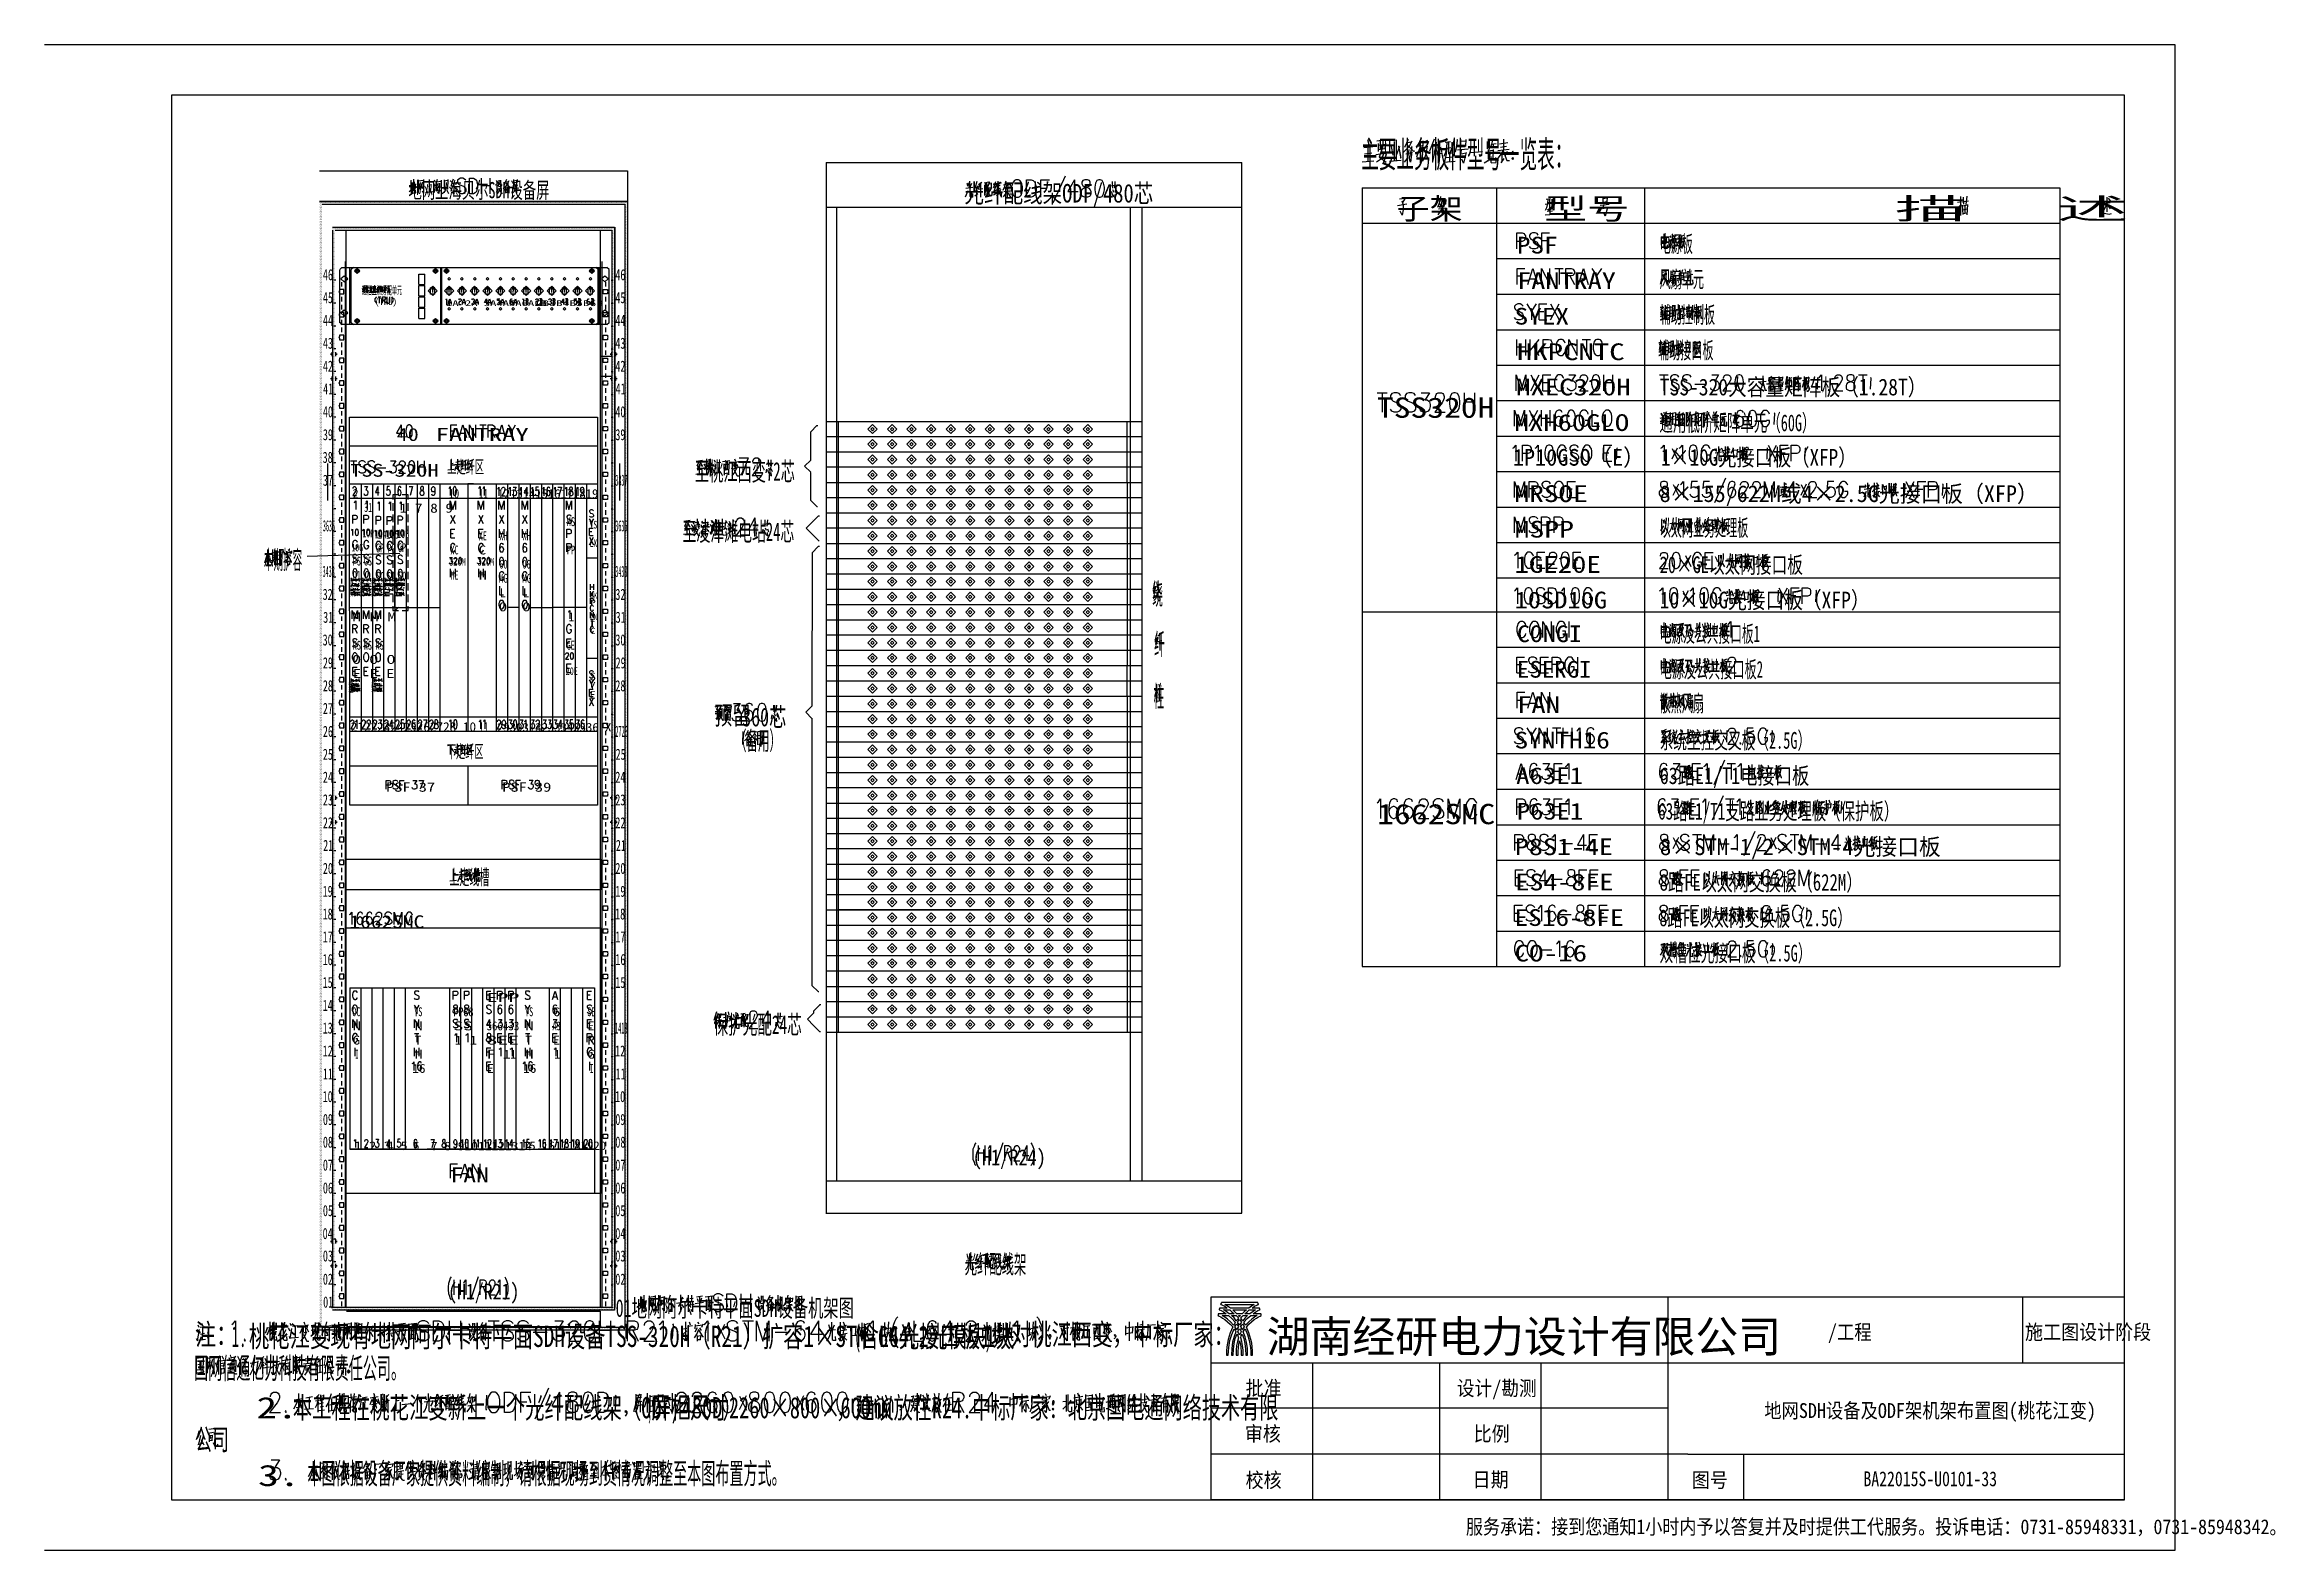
# Model space of a CAD drawing. Header units: metres. Extents: x 17 to 1264, y 17 to 859.
import ezdxf

# ---------------------------------------------------------------- set-up
doc = ezdxf.new("R2010")
doc.units = ezdxf.units.M
for name, color, linetype in [('LINES', 7, 'Continuous'), ('POLYLINES', 4, 'Continuous'), ('RECTS', 7, 'Continuous'), ('TEXTS', 3, 'Continuous')]:
    doc.layers.add(name, color=color, linetype=linetype)

msp = doc.modelspace()

# ---------------------------------------------------------------- texts
at = {"layer": 'TEXTS'}
for s, height, width, p in [('主要业务板件型号一览表：', 14.85, 0.509027, (752.68, 790.07)), ('地网上海贝尔SDH设备屏', 9.02, 0.636107, (220.17, 772.92)), ('光纤配线架ODF/480芯', 10.39, 0.80841, (530.92, 770.51)), ('子架', 11.88, 1.19676, (772.41, 761.11)), ('型号', 11.88, 1.545355, (854.92, 761.11)), ('描', 11.88, 2.5878, (1050.76, 761.11)), ('述', 11.88, 2.5878, (1141.34, 761.11)), ('PSF', 9.36, 1.191879, (839.66, 742)), ('电源板', 9.36, 0.509028, (919.43, 742.72)), ('46', 6.21, 0.666667, (172.36, 727.04)), ('通信直流分配单元', 4.5, 0.4454, (194.11, 719.15)), ('46', 6.21, 0.666667, (335.8, 727.04)), ('FANTRAY', 9.36, 1.237943, (839.8, 722.13)), ('风扇单元', 9.36, 0.509028, (919.43, 722.99)), ('45', 6.21, 0.666667, (172.36, 714.22)), ('(TRU)', 3.75, 0.964965, (201.45, 713.19)), ('1A 2A 3A4A5A6A1B', 3.25, 1.592038, (241.19, 712.61)), ('2B3B4B5B6B', 3.25, 1.700858, (291.31, 712.61)), ('45', 6.21, 0.666667, (335.8, 714.22)), ('SYEX', 9.36, 1.196835, (838.36, 702.26)), ('辅助控制板', 9.36, 0.509028, (919.43, 703.12)), ('44', 6.21, 0.666667, (172.36, 701.55)), ('44', 6.21, 0.666667, (335.8, 701.55)), ('43', 6.21, 0.666667, (172.36, 688.74)), ('43', 6.21, 0.666667, (335.8, 688.74)), ('HKPCNTC', 9.36, 1.350613, (839.66, 682.39)), ('辅助接口板', 9.36, 0.509028, (918.57, 683.25)), ('42', 6.21, 0.666667, (172.36, 675.92)), ('42', 6.21, 0.666667, (335.8, 675.92)), ('TSS-320大容量矩阵板（1.28T）', 9.36, 0.858078, (919.43, 662.66)), ('41', 6.21, 0.666667, (172.51, 663.25)), ('41', 6.21, 0.666667, (335.95, 663.25)), ('TSS320H', 11.36, 1.211846, (761.47, 650.15)), ('MXEC320H', 9.36, 1.257232, (839.23, 662.66)), ('40', 6.21, 0.666667, (172.36, 650.43)), ('40', 6.21, 0.666667, (335.8, 650.43)), ('MXH60GLO', 9.36, 1.257353, (838.36, 642.79)), ('通用低阶矩阵单元（60G）', 9.36, 0.619507, (919.29, 642.64)), ('39', 6.21, 0.666667, (172.36, 637.62)), ('40', 7.19, 1.26642, (213.55, 637.2)), ('FANTRAY', 7.19, 1.518597, (235.39, 637.2)), ('39', 6.21, 0.666667, (335.8, 637.62)), ('38', 6.21, 0.666667, (172.22, 624.94)), ('TSS-320H', 7.19, 1.257297, (187.77, 617.19)), ('上走纤区', 7.19, 0.509028, (241.91, 619.14)), ('至桃江西变72芯', 10.39, 0.586629, (380.3, 614.99)), ('1P10GSO（E）', 9.36, 0.977464, (837.35, 623.35)), ('1×10G光接口板（XFP）', 9.36, 0.838395, (920.15, 623.35)), ('37', 6.21, 0.666667, (172.36, 612.13)), ('3837', 6.21, 0.333333, (335.8, 612.13)), ('MRSOE', 9.36, 1.284692, (838.36, 603.04)), ('8×155/622M或4×2.5G光接口板（XFP）', 9.36, 0.965925, (919.43, 603.04)), ('2', 5.17, 0.908729, (189.07, 605.22)), ('31', 5.08, 0.617389, (195.4, 597.5)), ('1 7 8 9', 5.15, 1.216451, (215.27, 597.07)), ('10', 5.17, 0.817856, (242.78, 605.22)), ('11', 5.17, 0.726984, (259.48, 605.22)), ('3635', 6.21, 0.333333, (172.36, 586.64)), ('10P', 4.3, 0.610295, (194.54, 583.34)), ('104', 4.39, 0.597194, (201.45, 582.77)), ('1 105', 4.74, 0.729543, (203.03, 582.62)), ('1 106', 4.74, 0.707018, (209.23, 582.91)), ('XE', 4.99, 0.605992, (259.48, 581.66)), ('XH', 4.99, 0.666429, (271, 581.66)), ('XH', 4.99, 0.666429, (283.96, 581.66)), ('MS', 4.99, 0.727176, (308.44, 589.58)), ('YS', 4.31, 0.633821, (321.26, 588.18)), ('3635', 6.21, 0.333333, (335.8, 586.64)), ('至凌津滩电站24芯', 10.39, 0.574146, (373.39, 581.3)), ('MSPP', 9.36, 1.302876, (838.36, 583.17)), ('以太网业务处理板', 9.36, 0.509028, (919.43, 584.03)), ('本期扩容', 10.4, 0.381773, (139.39, 565.55)), ('10G', 4.3, 0.610295, (188.35, 575.47)), ('GP', 4.99, 0.660359, (202.03, 574.89)), ('PG', 4.99, 0.636422, (208.36, 574.75)), ('GP', 4.99, 0.660359, (214.27, 575.04)), ('XC', 4.99, 0.636137, (243.64, 573.74)), ('C', 4.99, 1.272273, (259.34, 573.74)), ('PP', 4.99, 0.636292, (308.73, 573.74)), ('EX', 4.31, 0.605992, (321.4, 577.96)), ('20×GE以太网接口板', 9.36, 0.719984, (919.43, 563.3)), ('3433', 6.21, 0.333333, (172.22, 561.15)), ('01', 4.99, 0.62906, (189.07, 559.63)), ('PS', 4.99, 0.636292, (189.07, 567.55)), ('GS', 4.99, 0.636422, (195.26, 567.55)), ('0', 4.99, 1.211639, (195.26, 559.63)), ('S0', 4.99, 0.605992, (202.17, 559.05)), ('S0', 4.99, 0.605992, (208.36, 558.91)), ('S0', 4.99, 0.605992, (214.41, 559.2)), ('320M', 4.3, 0.762869, (242.92, 567.5)), ('HE', 4.99, 0.666429, (243.64, 559.63)), ('320M', 4.3, 0.762869, (258.76, 567.5)), ('H', 4.99, 1.332859, (259.48, 559.63)), ('MG', 4.99, 0.727176, (270.71, 557.9)), ('60', 4.99, 0.605819, (271, 565.82)), ('MG', 4.99, 0.727176, (283.82, 557.9)), ('06', 4.99, 0.629887, (283.96, 565.82)), ('3433', 6.21, 0.333333, (335.8, 561.15)), ('1GE20E', 9.36, 1.26062, (838.36, 563.44)), ('32', 6.21, 0.666667, (172.22, 548.34)), ('L', 4.99, 1.029894, (271.15, 549.84)), ('L', 4.99, 1.029894, (284.11, 549.84)), ('HK', 3.45, 0.666429, (321.83, 548.97)), ('32', 6.21, 0.666667, (335.8, 548.34)), ('绕', 11.88, 0.381771, (635.9, 545.69)), ('10SD10G', 9.36, 1.159871, (838.36, 543.57)), ('10×10G光接口板（XFP）', 9.36, 0.858455, (919.43, 543.57)), ('31', 6.21, 0.666667, (172.51, 535.52)), ('M M M', 4.99, 1.446622, (188.78, 536.3)), ('O', 4.99, 1.333456, (270.71, 541.92)), ('O', 4.99, 1.333456, (283.82, 541.92)), ('1', 4.99, 0.969311, (309.59, 536.3)), ('CN', 3.45, 0.701215, (321.69, 537.16)), ('T', 3.45, 1.09106, (321.83, 533.13)), ('P', 3.45, 1.272584, (321.83, 545.08)), ('31', 6.21, 0.666667, (335.95, 535.52)), ('30', 6.21, 0.666667, (172.22, 522.85)), ('RS', 4.99, 0.636137, (189.07, 520.46)), ('RS', 4.99, 0.636137, (195.26, 520.46)), ('RS', 4.99, 0.636137, (201.88, 520.46)), ('GE', 4.99, 0.636422, (308.59, 520.46)), ('C', 3.45, 1.272273, (321.69, 529.24)), ('30', 6.21, 0.666667, (335.8, 522.85)), ('纤', 11.88, 0.381771, (636.91, 517.61)), ('CONGI', 9.36, 1.13931, (839.66, 524.71)), ('电源及公共接口板1', 9.36, 0.539881, (919.43, 524.71)), ('29', 6.21, 0.666667, (172.36, 510.03)), ('O O O', 4.99, 1.416398, (188.78, 512.54)), ('29', 6.21, 0.666667, (335.95, 510.03)), ('ESERGI', 9.36, 1.090829, (839.66, 504.84)), ('电源及公共接口板2', 9.36, 0.557088, (919.43, 504.84)), ('28', 6.21, 0.666667, (172.36, 497.22)), ('E E E', 4.99, 1.37088, (189.07, 504.62)), ('20E', 4.3, 0.678106, (308.01, 506.35)), ('Y', 4.31, 1.211985, (321.26, 498.18)), ('S', 4.31, 1.211985, (321.4, 503.37)), ('28', 6.21, 0.666667, (335.8, 497.22)), ('柱', 11.88, 0.381771, (636.62, 488.52)), ('27', 6.21, 0.666667, (172.36, 484.54)), ('E', 4.31, 1.151386, (321.4, 493.14)), ('预留', 10.39, 0.744752, (391.1, 478.57)), ('360芯', 10.39, 0.711252, (406.65, 477.62)), ('FAN', 9.36, 1.25237, (839.8, 485.11)), ('散热风扇', 9.36, 0.509028, (919.43, 485.83)), ('26', 6.21, 0.666667, (172.36, 471.73)), ('2122232425262728 10', 5.17, 1.048636, (187.91, 474.76)), ('11', 5.17, 0.726984, (259.77, 474.76)), ('2930313233343536 X', 4.74, 1.100938, (269.71, 474.76)), ('2726', 6.21, 0.342998, (335.8, 471.73)), ('（备用）', 10.39, 0.477213, (402.62, 464.46)), ('SYNTH16', 9.36, 1.194534, (838.36, 465.24)), ('系统主控交叉板（2.5G）', 9.36, 0.627386, (919.43, 465.09)), ('25', 6.21, 0.666667, (172.36, 458.91)), ('下走纤区', 7.19, 0.509028, (241.63, 460.02)), ('25', 6.21, 0.666667, (335.95, 458.91)), ('24', 6.21, 0.666667, (172.36, 446.1)), ('24', 6.21, 0.666667, (335.8, 446.1)), ('A63E1', 9.36, 1.175439, (839.23, 445.36)), ('63路E1/T1电接口板', 9.36, 0.793534, (919.43, 445.36)), ('23', 6.21, 0.666667, (172.36, 433.42)), ('PSF 37', 5.17, 1.30013, (207.64, 441.06)), ('PSF 39', 5.17, 1.30013, (272.59, 441.06)), ('23', 6.21, 0.666667, (335.8, 433.42)), ('63路E1/T1支路业务处理板（保护板）', 9.36, 0.661985, (918.57, 425.49)), ('22', 6.21, 0.666667, (172.36, 420.61)), ('22', 6.21, 0.666667, (335.8, 420.61)), ('1662SMC', 11.36, 1.220414, (761.47, 422.91)), ('P63E1', 9.36, 1.16332, (839.66, 425.49)), ('21', 6.21, 0.666667, (172.51, 407.94)), ('21', 6.21, 0.666667, (336.09, 407.94)), ('P8S1-4E', 9.36, 1.229149, (838.51, 405.62)), ('20', 6.21, 0.666667, (172.36, 395.12)), ('20', 6.21, 0.666667, (335.8, 395.12)), ('19', 6.21, 0.666667, (172.22, 382.3)), ('上走线槽', 8.42, 0.509028, (243.07, 389.09)), ('19', 6.21, 0.666667, (335.8, 382.3)), ('ES4-8FE', 9.36, 1.229245, (838.79, 385.89)), ('8路FE以太网交换板（622M）', 9.36, 0.734964, (919.43, 385.75)), ('18', 6.21, 0.666667, (172.22, 369.63)), ('18', 6.21, 0.666667, (335.66, 369.63)), ('ES16-8FE', 9.36, 1.196748, (838.36, 366.02)), ('8路FE以太网交换板（2.5G）', 9.36, 0.699809, (919.29, 365.88)), ('17', 6.21, 0.666667, (172.22, 356.82)), ('1662SMC', 7.19, 1.220414, (187.19, 364.76)), ('17', 6.21, 0.666667, (335.8, 356.82)), ('16', 6.21, 0.666667, (172.22, 344.14)), ('16', 6.21, 0.666667, (335.8, 344.14)), ('CO-16', 9.36, 1.272434, (838.36, 346.15)), ('双槽位光接口板（2.5G）', 9.36, 0.628736, (919.43, 346.15)), ('15', 6.21, 0.666667, (172.22, 331.33)), ('15', 6.21, 0.666667, (335.8, 331.33)), ('14', 6.21, 0.666667, (172.22, 318.51)), ('EPP', 4.99, 1.788015, (263.95, 323.47)), ('13', 6.21, 0.666667, (172.22, 305.84)), ('OC', 4.99, 0.666728, (188.78, 315.55)), ('N', 4.99, 1.332859, (189.07, 307.63)), ('YS', 4.99, 0.654127, (223.34, 315.55)), ('N', 4.99, 1.332859, (223.63, 307.63)), ('PP88', 4.99, 0.835596, (245.23, 315.55)), ('SS', 4.99, 1.640892, (245.23, 307.63)), ('S66433', 4.99, 0.899895, (263.8, 307.63)), ('YS', 4.99, 0.654127, (285.26, 315.55)), ('N', 4.99, 1.332859, (285.55, 307.63)), ('A3', 4.99, 0.666592, (300.67, 307.63)), ('6', 4.99, 1.211639, (300.95, 315.55)), ('SE', 4.99, 0.605992, (320.11, 315.55)), ('E', 4.99, 1.151386, (320.25, 307.63)), ('1413', 6.21, 0.342998, (335.66, 305.84)), ('保护光配24芯', 10.39, 0.6039, (390.67, 305.68)), ('G', 4.99, 1.272844, (188.92, 299.71)), ('T', 4.99, 1.09106, (223.63, 299.71)), ('1 1', 4.99, 1.215644, (246.09, 299.71)), ('8EE', 4.99, 1.779706, (263.8, 299.71)), ('T', 4.99, 1.09106, (285.55, 299.71)), ('E', 4.99, 1.151386, (300.95, 299.71)), ('R', 4.99, 1.272273, (320.11, 299.71)), ('12', 6.21, 0.666667, (172.22, 293.02)), ('I', 4.99, 0.485082, (190.36, 291.79)), ('16', 4.99, 1.090475, (222.33, 283.87)), ('H', 4.99, 1.332859, (223.63, 291.79)), ('E', 4.99, 1.151386, (263.95, 283.87)), ('F 1', 4.99, 1.311913, (263.95, 291.79)), ('1', 4.99, 0.969311, (277.05, 291.79)), ('16', 4.99, 1.090475, (284.25, 283.87)), ('H', 4.99, 1.332859, (285.55, 291.79)), ('1', 4.99, 0.969311, (301.67, 291.79)), ('G', 4.99, 1.272844, (320.11, 291.79)), ('I', 4.99, 0.485082, (321.55, 283.87)), ('12', 6.21, 0.666667, (335.66, 293.02)), ('11', 6.21, 0.666667, (172.36, 280.21)), ('11', 6.21, 0.666667, (335.95, 280.21)), ('10', 6.21, 0.666667, (172.22, 267.54)), ('10', 6.21, 0.666667, (335.66, 267.54)), ('09', 6.21, 0.666667, (172.36, 254.72)), ('09', 6.21, 0.666667, (335.8, 254.72)), ('08', 6.21, 0.666667, (172.36, 242.05)), ('1 2 3', 4.81, 1.250259, (189.93, 240.72)), ('4 5', 4.81, 1.181953, (208.07, 240.72)), ('6', 4.81, 0.908729, (223.19, 240.72)), ('7 8 91011121314', 4.81, 1.150607, (232.7, 240.57)), ('15 1617181920', 4.81, 1.09561, (284.11, 240.72)), ('08', 6.21, 0.666667, (335.8, 242.05)), ('(H1/R24)', 8.87, 0.846352, (535.53, 232.24)), ('07', 6.21, 0.666667, (172.36, 229.23)), ('FAN', 8.42, 1.25237, (243.64, 222.57)), ('07', 6.21, 0.666667, (335.8, 229.23)), ('06', 6.21, 0.666667, (172.36, 216.42)), ('06', 6.21, 0.666667, (335.8, 216.42)), ('05', 6.21, 0.666667, (172.36, 203.74)), ('05', 6.21, 0.666667, (335.8, 203.74)), ('04', 6.21, 0.666667, (172.22, 190.93)), ('04', 6.21, 0.666667, (335.8, 190.93)), ('03', 6.21, 0.666667, (172.36, 178.4)), ('03', 6.21, 0.666667, (335.8, 178.4)), ('光纤配线架', 10.39, 0.509028, (531.07, 171.71)), ('02', 6.21, 0.666667, (172.36, 165.44)), ('(H1/R21)', 8.87, 0.823632, (242.35, 157.21)), ('02', 6.21, 0.666667, (335.8, 165.44)), ('01', 6.21, 0.666667, (172.51, 152.62)), ('01地网阿尔卡特平面SDH设备机架图', 9.87, 0.664423, (335.95, 147.43)), ('注：', 11.88, 0.750221, (101.08, 131.69)), ('1.', 11.88, 0.509529, (121.39, 130.59)), ('桃花江变现有地网阿尔卡特平面SDH设备TSS-320H（R21）扩容1×STM-64光接口板1块', 11.88, 0.734297, (131.03, 130.59)), ('(', 11.88, 0.40689, (469.58, 130.59)), ('含L64.2光模块1块', 11.88, 0.68708, (472.46, 130.59)), (')', 11.88, 0.40689, (542.59, 130.59)), ('，对桃江西变，中标厂家：', 11.88, 0.733135, (545.61, 131.69)), ('湖南经研电力设计有限公司', 17.78, 1.03637, (699.83, 127.55)), ('/工程', 8.3, 0.897436, (1013.47, 134.81)), ('施工图设计阶段', 8.3, 0.933333, (1123.63, 134.81)), ('国网信通亿力科技有限责任公司。', 11.88, 0.509028, (100.36, 112.82)), ('批准', 8.3, 0.933333, (688.03, 103.42)), ('设计/勘测', 8.3, 0.913043, (806.11, 103.42)), ('2.', 11.88, 1.420821, (135.27, 90.71)), ('本工程在桃花江变新上一个光纤配线架（ODF/480D）', 11.88, 0.700719, (155.51, 90.71)), ('屏柜尺寸2260×800×600mm', 11.88, 0.701561, (355.96, 90.71)), ('，建议放在R24.中标厂家：北京国电通网络技术有限', 11.88, 0.69298, (459.21, 90.71)), ('地网SDH设备及ODF架机架布置图(桃花江变)', 8.3, 0.895623, (977.9, 90.89)), (',', 11.88, 0.324965, (353.66, 90.71)), ('审核', 8.3, 0.933333, (687.59, 77.93)), ('比例', 8.3, 0.933333, (815.47, 77.93)), ('公司', 11.88, 0.606563, (101.08, 72.93)), ('.', 11.88, 0.281041, (115.48, 71.84)), ('3.', 11.88, 1.454959, (136.08, 52.83)), ('本图依据设备厂家提供资料编制，请根据现场到货情况调整至本图布置方式。', 11.88, 0.509028, (163.72, 53.93)), ('校核', 8.3, 0.933333, (688.03, 52.01)), ('日期', 8.3, 0.933333, (814.89, 52.3)), ('图号', 8.3, 0.933333, (937.43, 52.01)), ('BA22015S-U0101-33', 8.3, 0.777778, (1033.34, 52.73)), ('服务承诺：接到您通知1小时内予以答复并及时提供工代服务。投诉电话：0731-85948331，0731-85948342。', 8.3, 0.883134, (811.15, 25.94))]:
    msp.add_text(s, height=height, dxfattribs=dict(at, width=width)).set_placement(p)
for s, height, p in [('1213141516171819', 5.17, (269.99, 605.08)), ('桥', 1.98, (186.65, 550.3)), ('迎', 1.98, (186.65, 555.59)), ('至', 1.98, (186.65, 558.23)), ('丰', 1.98, (186.65, 552.94)), ('湾', 1.98, (192.85, 550.3)), ('刘', 1.98, (192.85, 555.59)), ('至', 1.98, (192.85, 558.23)), ('家', 1.98, (192.85, 552.94)), ('湾', 1.98, (199.18, 550.3)), ('刘', 1.98, (199.18, 555.59)), ('至', 1.98, (199.18, 558.23)), ('家', 1.98, (199.18, 552.94)), ('童', 1.98, (205.52, 555.59)), ('子', 1.98, (205.52, 552.94)), ('至', 1.98, (205.52, 558.23)), ('山', 1.98, (205.52, 550.3)), ('桃', 1.98, (211.71, 555.59)), ('江', 1.98, (211.71, 552.94)), ('至', 1.98, (211.71, 558.23)), ('西', 1.98, (211.71, 550.3)), ('桃', 1.98, (186.65, 496.64)), ('观', 1.98, (186.65, 499.28)), ('至', 1.98, (186.65, 501.93)), ('潭', 1.98, (199.33, 496.93)), ('武', 1.98, (199.33, 499.57)), ('至', 1.98, (199.33, 502.22)), ('8×STM-1/2×STM-4光接口板', 9.36, (919.58, 405.62))]:
    msp.add_text(s, height=height, dxfattribs=at).set_placement(p)

# ---------------------------------------------------------------- linework, layer by layer
at = {"layer": 'LINES'}
for p, q in [((87.76, 830.45), (87.76, 45.22)), ((1179.14, 830.45), (87.76, 830.45)), ((1179.14, 45.22), (1179.14, 830.45)), ((754.12, 801.22), (759.16, 801.79)), ((758.59, 798.19), (754.55, 797.62)), ((756.14, 805.82), (756.86, 802.94)), ((756.57, 793.58), (756.57, 801.5)), ((760.89, 797.33), (767.51, 798.34)), ((761.32, 805.1), (766.65, 805.68)), ((762.19, 803.52), (762.19, 799.06)), ((762.19, 802.66), (766.07, 803.09)), ((766.07, 800.5), (762.19, 799.92)), ((764.06, 799.78), (762.62, 795.89)), ((763.34, 800.21), (763.34, 805.25)), ((765.35, 798.05), (764.06, 795.02)), ((764.78, 805.39), (764.63, 800.35)), ((766.22, 803.66), (765.93, 800.5)), ((769.39, 801.79), (770.39, 797.04)), ((771.11, 804.67), (771.11, 794.02)), ((772.41, 794.16), (772.41, 805.54)), ((772.41, 797.04), (774.28, 802.08)), ((777.59, 797.76), (780.91, 798.48)), ((778.31, 804.1), (780.91, 804.53)), ((785.51, 801.65), (783.5, 795.89)), ((786.67, 802.22), (784.07, 801.79)), ((785.51, 805.54), (785.51, 792.72)), ((785.51, 800.35), (786.52, 798.77)), ((787.1, 803.95), (789.83, 805.39)), ((787.53, 801.36), (789.4, 801.79)), ((793.43, 805.97), (790.84, 799.2)), ((792.43, 803.09), (792.43, 793.01)), ((793.29, 797.47), (797.9, 798.19)), ((794.3, 801.07), (797.32, 801.5)), ((795.74, 806.11), (795.74, 792.58)), ((798.62, 800.78), (802.65, 801.36)), ((799.48, 804.24), (802.51, 804.67)), ((801.5, 804.53), (801.5, 797.47)), ((801.93, 798.62), (801.93, 793.44)), ((803.23, 804.24), (803.23, 799.2)), ((806.39, 799.92), (812.44, 800.5)), ((811.15, 798.05), (807.83, 797.33)), ((808.12, 805.97), (808.12, 801.22)), ((808.12, 804.82), (811.15, 805.1)), ((811.15, 802.08), (808.12, 801.79)), ((808.55, 800.06), (808.12, 797.47)), ((811.15, 805.68), (811, 802.08)), ((813.74, 798.48), (820.36, 799.06)), ((822.95, 804.67), (822.95, 800.5)), ((823.53, 800.21), (823.53, 794.88)), ((823.53, 799.49), (826.27, 799.78)), ((824.11, 794.88), (824.97, 798.19)), ((824.25, 800.21), (824.25, 805.39)), ((825.55, 803.09), (827.99, 803.52)), ((826.12, 803.23), (826.7, 801.07)), ((826.41, 800.21), (826.27, 794.88)), ((835.34, 800.21), (829, 799.49)), ((829.87, 803.38), (834.62, 804.1)), ((830.44, 801.5), (833.9, 801.94)), ((831.16, 798.05), (831.16, 793.01)), ((832.17, 805.97), (832.17, 799.92)), ((834.19, 799.06), (833.03, 796.75)), ((837.35, 798.62), (837.35, 798.77)), ((837.35, 798.62), (837.35, 798.48)), ((453.59, 792.86), (686.01, 792.86)), ((453.59, 792.86), (453.59, 205.06)), ((686.01, 205.49), (686.01, 792.86)), ((753.26, 793.3), (759.74, 793.87)), ((763.91, 795.02), (761.18, 793.01)), ((762.62, 796.03), (766.51, 793.01)), ((768.52, 793.73), (775, 794.16)), ((798.76, 793.15), (805.24, 793.58)), ((800.2, 795.74), (803.8, 796.03)), ((823.24, 793.58), (821.37, 792.58)), ((824.11, 795.02), (823.24, 793.73)), ((830.87, 792.72), (832.6, 795.17)), ((837.35, 795.17), (837.35, 795.31)), ((837.35, 795.17), (837.35, 795.02)), ((220.6, 776.59), (222.19, 778.03)), ((220.75, 779.33), (222.04, 779.76)), ((221.47, 782.78), (221.47, 777.31)), ((222.04, 778.75), (224.06, 780.77)), ((223.05, 783.5), (223.05, 776.88)), ((225.64, 783.22), (225.64, 776.16)), ((225.64, 782.64), (228.52, 782.93)), ((226.79, 781.63), (225.93, 777.89)), ((226.07, 781.2), (226.94, 778.9)), ((227.95, 781.92), (226.79, 777.6)), ((227.23, 781.2), (228.09, 778.32)), ((229.67, 776.16), (233.71, 776.59)), ((231.69, 783.36), (231.69, 776.45)), ((233.13, 780.48), (231.69, 780.19)), ((234.28, 781.06), (234.71, 779.62)), ((234.57, 776.16), (234.28, 777.31)), ((235.15, 780.34), (234.57, 776.16)), ((235.29, 781.63), (234.71, 783.07)), ((235.29, 778.75), (238.31, 779.33)), ((235.43, 780.19), (236.44, 783.5)), ((235.58, 777.02), (238.03, 777.31)), ((236.01, 781.2), (235.72, 777.02)), ((238.03, 782.21), (236.01, 781.92)), ((237.45, 780.91), (236.01, 780.62)), ((236.59, 777.46), (236.44, 778.61)), ((236.59, 780.34), (236.73, 779.33)), ((237.59, 781.34), (237.31, 777.46)), ((240.19, 783.22), (240.19, 777.74)), ((240.19, 782.64), (242.06, 782.93)), ((241.48, 777.74), (242.63, 775.58)), ((242.2, 783.36), (242.06, 777.89)), ((245.08, 783.5), (243.79, 779.47)), ((244.79, 779.76), (243.79, 776.74)), ((244.51, 781.2), (246.81, 781.63)), ((245.95, 779.47), (246.95, 777.31)), ((246.95, 781.92), (246.38, 780.34)), ((261.07, 775.44), (261.07, 784.08)), ((261.07, 780.05), (265.67, 780.05)), ((265.67, 784.08), (265.67, 775.44)), ((269.71, 780.34), (268.7, 780.19)), ((269.27, 782.78), (269.85, 781.63)), ((270.28, 778.03), (269.27, 776.16)), ((269.71, 776.88), (269.71, 780.77)), ((270.43, 779.47), (271.87, 779.62)), ((270.71, 783.07), (270.71, 781.49)), ((270.71, 782.64), (271.58, 782.78)), ((272.01, 779.9), (271.43, 777.89)), ((274.31, 781.92), (273.59, 780.19)), ((275.03, 783.36), (274.31, 781.92)), ((274.46, 782.06), (276.19, 782.35)), ((274.46, 779.18), (274.46, 775.73)), ((274.46, 778.75), (276.33, 779.04)), ((276.19, 776.3), (274.46, 776.02)), ((274.6, 777.46), (276.04, 777.6)), ((275.32, 778.9), (275.32, 776.3)), ((276.33, 779.33), (276.19, 775.73)), ((278.78, 778.32), (281.8, 778.75)), ((278.92, 782.64), (280.94, 783.07)), ((278.92, 781.63), (281.08, 781.92)), ((279.07, 779.9), (281.37, 780.34)), ((279.35, 781.34), (279.64, 780.19)), ((280.65, 781.63), (280.36, 780.19)), ((280.65, 780.19), (280.65, 775.73)), ((280.94, 781.92), (281.08, 783.36)), ((531.57, 773.78), (533.01, 777.24)), ((535.53, 778.9), (531.64, 778.32)), ((532.79, 779.62), (532.36, 781.2)), ((533.66, 782.5), (533.66, 778.61)), ((534.09, 779.04), (534.95, 781.34)), ((535.67, 773.57), (535.53, 775.58)), ((536.68, 778.61), (538.12, 779.33)), ((536.68, 774.29), (538.41, 775.58)), ((537.83, 782.21), (536.83, 778.9)), ((536.97, 776.45), (538.41, 777.17)), ((538.41, 779.9), (537.11, 776.59)), ((538.41, 777.89), (541.15, 778.32)), ((540.71, 781.78), (538.7, 780.48)), ((539.85, 781.06), (539.85, 773.42)), ((542.01, 781.49), (544.46, 782.06)), ((542.15, 780.34), (542.15, 774.43)), ((542.15, 779.9), (543.88, 780.19)), ((542.15, 775.15), (543.59, 775.58)), ((542.59, 776.3), (543.31, 776.59)), ((543.31, 781.63), (543.31, 777.6)), ((543.31, 777.6), (543.74, 777.6)), ((543.88, 780.34), (543.74, 774.29)), ((544.46, 780.91), (545.9, 781.2)), ((545.9, 778.75), (544.6, 778.46)), ((545.9, 781.49), (545.75, 778.75)), ((547.05, 778.9), (548.35, 779.47)), ((548.2, 782.06), (547.19, 778.9)), ((548.78, 777.46), (547.19, 776.59)), ((547.19, 774.86), (548.92, 775.87)), ((548.63, 780.34), (547.34, 776.74)), ((549.07, 779.33), (550.94, 780.34)), ((549.07, 777.74), (551.08, 778.61)), ((550.36, 781.92), (550.94, 781.2)), ((554.83, 776.74), (552.52, 773.71)), ((552.81, 780.34), (554.54, 780.62)), ((552.95, 776.59), (556.55, 777.02)), ((553.96, 782.5), (553.53, 780.48)), ((554.83, 778.18), (554.83, 773.28)), ((555.11, 781.2), (555.11, 778.18)), ((555.11, 780.62), (556.41, 780.77)), ((556.55, 778.9), (555.11, 778.75)), ((556.55, 781.06), (556.27, 778.9)), ((573.55, 778.61), (576.57, 778.61)), ((587.23, 785.23), (580.31, 770.11)), ((592.41, 783.22), (592.41, 773.42)), ((612.43, 777.02), (611.99, 774.86)), ((612.14, 779.76), (616.31, 780.34)), ((613.43, 782.21), (613.58, 778.46)), ((613.72, 777.74), (614.3, 776.3)), ((615.02, 782.21), (614.73, 778.75)), ((615.02, 777.31), (615.88, 775.58)), ((753.11, 778.75), (828.28, 778.75)), ((753.11, 778.75), (753.11, 759.02)), ((773.99, 772.56), (777.16, 772.99)), ((777.31, 773.28), (775.72, 770.54)), ((797.03, 773.86), (796.6, 771.41)), ((828.28, 778.75), (916.99, 778.75)), ((828.28, 778.75), (828.28, 759.02)), ((887.61, 773.86), (887.61, 770.11)), ((887.61, 772.85), (890.06, 773.14)), ((890.06, 773.57), (889.91, 770.83)), ((910.94, 778.75), (910.94, 759.02)), ((916.99, 778.75), (1143.07, 778.75)), ((1089.5, 769.54), (1089.21, 773.57)), ((1091.08, 774), (1090.51, 769.39)), ((1143.07, 778.75), (1143.07, 759.02)), ((1169.42, 773.42), (1169.42, 765.22)), ((1170.14, 772.99), (1171.15, 771.55)), ((170.49, 770.26), (170.49, 770.26)), ((170.49, 769.39), (170.49, 769.39)), ((170.49, 768.38), (170.49, 768.38)), ((170.49, 767.52), (170.49, 767.52)), ((170.49, 766.66), (170.49, 766.66)), ((170.49, 765.65), (170.49, 765.65)), ((170.49, 764.78), (170.49, 764.78)), ((170.49, 763.92), (170.49, 763.92)), ((170.49, 762.91), (170.49, 762.91)), ((170.49, 762.05), (170.49, 762.05)), ((170.49, 761.18), (170.49, 761.18)), ((170.78, 770.69), (170.78, 770.69)), ((170.78, 769.82), (170.78, 769.82)), ((170.78, 768.82), (170.78, 768.82)), ((170.78, 767.95), (170.78, 767.95)), ((170.78, 767.09), (170.78, 767.09)), ((170.78, 766.22), (170.78, 766.22)), ((170.78, 765.22), (170.78, 765.22)), ((170.78, 764.35), (170.78, 764.35)), ((170.78, 763.49), (170.78, 763.49)), ((170.78, 762.48), (170.78, 762.48)), ((170.78, 761.62), (170.78, 761.62)), ((170.78, 760.75), (170.78, 760.75)), ((170.92, 770.26), (170.92, 770.26)), ((170.92, 769.39), (170.92, 769.39)), ((170.92, 768.38), (170.92, 768.38)), ((170.92, 767.52), (170.92, 767.52)), ((170.92, 766.66), (170.92, 766.66)), ((170.92, 765.65), (170.92, 765.65)), ((170.92, 764.78), (170.92, 764.78)), ((170.92, 763.92), (170.92, 763.92)), ((170.92, 762.91), (170.92, 762.91)), ((170.92, 762.05), (170.92, 762.05)), ((170.92, 761.18), (170.92, 761.18)), ((171.21, 770.69), (171.21, 770.69)), ((171.21, 769.82), (171.21, 769.82)), ((171.21, 768.82), (171.21, 768.82)), ((171.21, 767.95), (171.21, 767.95)), ((171.21, 767.09), (171.21, 767.09)), ((171.21, 766.22), (171.21, 766.22)), ((171.21, 765.22), (171.21, 765.22)), ((171.21, 764.35), (171.21, 764.35)), ((171.21, 763.49), (171.21, 763.49)), ((171.21, 762.48), (171.21, 762.48)), ((171.21, 761.62), (171.21, 761.62)), ((171.21, 760.75), (171.21, 760.75)), ((171.35, 770.26), (171.35, 770.26)), ((171.35, 769.39), (171.35, 769.39)), ((171.35, 768.38), (171.35, 768.38)), ((171.35, 767.52), (171.35, 767.52)), ((171.35, 766.66), (171.35, 766.66)), ((171.35, 765.65), (171.35, 765.65)), ((171.35, 764.78), (171.35, 764.78)), ((171.35, 763.92), (171.35, 763.92)), ((171.35, 762.91), (171.35, 762.91)), ((171.35, 762.05), (171.35, 762.05)), ((171.35, 761.18), (171.35, 761.18)), ((171.64, 770.69), (171.64, 770.69)), ((171.64, 769.82), (171.64, 769.82)), ((171.64, 768.82), (171.64, 768.82)), ((171.64, 767.95), (171.64, 767.95)), ((171.64, 767.09), (171.64, 767.09)), ((171.64, 766.22), (171.64, 766.22)), ((171.64, 765.22), (171.64, 765.22)), ((171.64, 764.35), (171.64, 764.35)), ((171.64, 763.49), (171.64, 763.49)), ((171.64, 762.48), (171.64, 762.48)), ((171.64, 761.62), (171.64, 761.62)), ((171.64, 760.75), (171.64, 760.75)), ((171.79, 770.26), (171.79, 770.26)), ((171.79, 769.39), (171.79, 769.39)), ((171.79, 768.38), (171.79, 768.38)), ((171.79, 767.52), (171.79, 767.52)), ((171.79, 766.66), (171.79, 766.66)), ((171.79, 765.65), (171.79, 765.65)), ((171.79, 764.78), (171.79, 764.78)), ((171.79, 763.92), (171.79, 763.92)), ((171.79, 762.91), (171.79, 762.91)), ((171.79, 762.05), (171.79, 762.05)), ((171.79, 761.18), (171.79, 761.18)), ((172.07, 770.69), (172.07, 770.69)), ((172.07, 769.82), (172.07, 769.82)), ((172.36, 770.26), (172.36, 770.26)), ((172.51, 770.69), (172.51, 770.69)), ((172.51, 769.82), (172.51, 769.82)), ((172.79, 770.26), (172.79, 770.26)), ((172.94, 770.69), (172.94, 770.69)), ((172.94, 769.82), (172.94, 769.82)), ((173.23, 770.26), (173.23, 770.26)), ((173.37, 770.69), (173.37, 770.69)), ((173.37, 769.82), (173.37, 769.82)), ((173.66, 770.26), (173.66, 770.26)), ((173.95, 770.69), (173.95, 770.69)), ((173.95, 769.82), (173.95, 769.82)), ((174.09, 770.26), (174.09, 770.26)), ((174.38, 770.69), (174.38, 770.69)), ((174.38, 769.82), (174.38, 769.82)), ((174.52, 770.26), (174.52, 770.26)), ((174.81, 770.69), (174.81, 770.69)), ((174.81, 769.82), (174.81, 769.82)), ((175.1, 770.26), (175.1, 770.26)), ((175.24, 770.69), (175.24, 770.69)), ((175.24, 769.82), (175.24, 769.82)), ((175.53, 770.26), (175.53, 770.26)), ((175.67, 770.69), (175.67, 770.69)), ((175.67, 769.82), (175.67, 769.82)), ((175.96, 770.26), (175.96, 770.26)), ((176.11, 770.69), (176.11, 770.69)), ((176.11, 769.82), (176.11, 769.82)), ((176.39, 770.26), (176.39, 770.26)), ((176.68, 770.69), (176.68, 770.69)), ((176.68, 769.82), (176.68, 769.82)), ((176.83, 770.26), (176.83, 770.26)), ((177.11, 770.69), (177.11, 770.69)), ((177.11, 769.82), (177.11, 769.82)), ((177.26, 770.26), (177.26, 770.26)), ((177.55, 770.69), (177.55, 770.69)), ((177.55, 769.82), (177.55, 769.82)), ((177.83, 770.26), (177.83, 770.26)), ((177.98, 770.69), (177.98, 770.69)), ((177.98, 769.82), (177.98, 769.82)), ((178.27, 770.26), (178.27, 770.26)), ((178.41, 770.69), (178.41, 770.69)), ((178.41, 769.82), (178.41, 769.82)), ((178.7, 770.26), (178.7, 770.26)), ((178.84, 770.69), (178.84, 770.69)), ((178.84, 769.82), (178.84, 769.82)), ((179.13, 770.26), (179.13, 770.26)), ((179.42, 770.69), (179.42, 770.69)), ((179.42, 769.82), (179.42, 769.82)), ((179.56, 770.26), (179.56, 770.26)), ((179.85, 770.69), (179.85, 770.69)), ((179.85, 769.82), (179.85, 769.82)), ((179.99, 770.26), (179.99, 770.26)), ((180.28, 770.69), (180.28, 770.69)), ((180.28, 769.82), (180.28, 769.82)), ((180.57, 770.26), (180.57, 770.26)), ((180.71, 770.69), (180.71, 770.69)), ((180.71, 769.82), (180.71, 769.82)), ((181, 770.26), (181, 770.26)), ((181.15, 770.69), (181.15, 770.69)), ((181.15, 769.82), (181.15, 769.82)), ((181.43, 770.26), (181.43, 770.26)), ((181.58, 770.69), (181.58, 770.69)), ((181.58, 769.82), (181.58, 769.82)), ((181.87, 770.26), (181.87, 770.26)), ((182.15, 770.69), (182.15, 770.69)), ((182.15, 769.82), (182.15, 769.82)), ((182.3, 770.26), (182.3, 770.26)), ((182.59, 770.69), (182.59, 770.69)), ((182.59, 769.82), (182.59, 769.82)), ((182.73, 770.26), (182.73, 770.26)), ((183.02, 770.69), (183.02, 770.69)), ((183.02, 769.82), (183.02, 769.82)), ((183.16, 770.26), (183.16, 770.26)), ((183.45, 770.69), (183.45, 770.69)), ((183.45, 769.82), (183.45, 769.82)), ((183.74, 770.26), (183.74, 770.26)), ((183.88, 770.69), (183.88, 770.69)), ((183.88, 769.82), (183.88, 769.82)), ((184.17, 770.26), (184.17, 770.26)), ((184.31, 770.69), (184.31, 770.69)), ((184.31, 769.82), (184.31, 769.82)), ((184.6, 770.26), (184.6, 770.26)), ((184.89, 770.69), (184.89, 770.69)), ((184.89, 769.82), (184.89, 769.82)), ((185.03, 770.26), (185.03, 770.26)), ((185.32, 770.69), (185.32, 770.69)), ((185.32, 769.82), (185.32, 769.82)), ((185.47, 770.26), (185.47, 770.26)), ((185.75, 770.69), (185.75, 770.69)), ((185.75, 769.82), (185.75, 769.82)), ((185.9, 770.26), (185.9, 770.26)), ((186.19, 770.69), (186.19, 770.69)), ((186.19, 769.82), (186.19, 769.82)), ((186.47, 770.26), (186.47, 770.26)), ((186.62, 770.69), (186.62, 770.69)), ((186.62, 769.82), (186.62, 769.82)), ((186.91, 770.26), (186.91, 770.26)), ((187.05, 770.69), (187.05, 770.69)), ((187.05, 769.82), (187.05, 769.82)), ((187.34, 770.26), (187.34, 770.26)), ((187.63, 770.69), (187.63, 770.69)), ((187.63, 769.82), (187.63, 769.82)), ((187.77, 770.26), (187.77, 770.26)), ((188.06, 770.69), (188.06, 770.69)), ((188.06, 769.82), (188.06, 769.82)), ((188.2, 770.26), (188.2, 770.26)), ((188.49, 770.69), (188.49, 770.69)), ((188.49, 769.82), (188.49, 769.82)), ((188.63, 770.26), (188.63, 770.26)), ((188.92, 770.69), (188.92, 770.69)), ((188.92, 769.82), (188.92, 769.82)), ((189.21, 770.26), (189.21, 770.26)), ((189.35, 770.69), (189.35, 770.69)), ((189.35, 769.82), (189.35, 769.82)), ((189.64, 770.26), (189.64, 770.26)), ((189.79, 770.69), (189.79, 770.69)), ((189.79, 769.82), (189.79, 769.82)), ((190.07, 770.26), (190.07, 770.26)), ((190.36, 770.69), (190.36, 770.69)), ((190.36, 769.82), (190.36, 769.82)), ((190.51, 770.26), (190.51, 770.26)), ((190.79, 770.69), (190.79, 770.69)), ((190.79, 769.82), (190.79, 769.82)), ((190.94, 770.26), (190.94, 770.26)), ((191.23, 770.69), (191.23, 770.69)), ((191.23, 769.82), (191.23, 769.82)), ((191.37, 770.26), (191.37, 770.26)), ((191.66, 770.69), (191.66, 770.69)), ((191.66, 769.82), (191.66, 769.82)), ((191.95, 770.26), (191.95, 770.26)), ((192.09, 770.69), (192.09, 770.69)), ((192.09, 769.82), (192.09, 769.82)), ((192.38, 770.26), (192.38, 770.26)), ((192.52, 770.69), (192.52, 770.69)), ((192.52, 769.82), (192.52, 769.82)), ((192.81, 770.26), (192.81, 770.26)), ((192.95, 770.69), (192.95, 770.69)), ((192.95, 769.82), (192.95, 769.82)), ((193.24, 770.26), (193.24, 770.26)), ((193.53, 770.69), (193.53, 770.69)), ((193.53, 769.82), (193.53, 769.82)), ((193.67, 770.26), (193.67, 770.26)), ((193.96, 770.69), (193.96, 770.69)), ((193.96, 769.82), (193.96, 769.82)), ((194.11, 770.26), (194.11, 770.26)), ((194.39, 770.69), (194.39, 770.69)), ((194.39, 769.82), (194.39, 769.82)), ((194.68, 770.26), (194.68, 770.26)), ((194.83, 770.69), (194.83, 770.69)), ((194.83, 769.82), (194.83, 769.82)), ((195.11, 770.26), (195.11, 770.26)), ((195.26, 770.69), (195.26, 770.69)), ((195.26, 769.82), (195.26, 769.82)), ((195.55, 770.26), (195.55, 770.26)), ((195.69, 770.69), (195.69, 770.69)), ((195.69, 769.82), (195.69, 769.82)), ((195.98, 770.26), (195.98, 770.26)), ((196.27, 770.69), (196.27, 770.69)), ((196.27, 769.82), (196.27, 769.82)), ((196.41, 770.26), (196.41, 770.26)), ((196.7, 770.69), (196.7, 770.69)), ((196.7, 769.82), (196.7, 769.82)), ((196.84, 770.26), (196.84, 770.26)), ((197.13, 770.69), (197.13, 770.69)), ((197.13, 769.82), (197.13, 769.82)), ((197.42, 770.26), (197.42, 770.26)), ((197.56, 770.69), (197.56, 770.69)), ((197.56, 769.82), (197.56, 769.82)), ((197.85, 770.26), (197.85, 770.26)), ((197.99, 770.69), (197.99, 770.69)), ((197.99, 769.82), (197.99, 769.82)), ((198.28, 770.26), (198.28, 770.26)), ((198.43, 770.69), (198.43, 770.69)), ((198.43, 769.82), (198.43, 769.82)), ((198.71, 770.26), (198.71, 770.26)), ((199, 770.69), (199, 770.69)), ((199, 769.82), (199, 769.82)), ((199.15, 770.26), (199.15, 770.26)), ((199.43, 770.69), (199.43, 770.69)), ((199.43, 769.82), (199.43, 769.82)), ((199.58, 770.26), (199.58, 770.26)), ((199.87, 770.69), (199.87, 770.69)), ((199.87, 769.82), (199.87, 769.82)), ((200.15, 770.26), (200.15, 770.26)), ((200.3, 770.69), (200.3, 770.69)), ((200.3, 769.82), (200.3, 769.82)), ((200.59, 770.26), (200.59, 770.26)), ((200.73, 770.69), (200.73, 770.69)), ((200.73, 769.82), (200.73, 769.82)), ((201.02, 770.26), (201.02, 770.26)), ((201.16, 770.69), (201.16, 770.69)), ((201.16, 769.82), (201.16, 769.82)), ((201.45, 770.26), (201.45, 770.26)), ((201.74, 770.69), (201.74, 770.69)), ((201.74, 769.82), (201.74, 769.82)), ((201.88, 770.26), (201.88, 770.26)), ((202.17, 770.69), (202.17, 770.69)), ((202.17, 769.82), (202.17, 769.82)), ((202.31, 770.26), (202.31, 770.26)), ((202.6, 770.69), (202.6, 770.69)), ((202.6, 769.82), (202.6, 769.82)), ((202.75, 770.26), (202.75, 770.26)), ((203.03, 770.69), (203.03, 770.69)), ((203.03, 769.82), (203.03, 769.82)), ((203.32, 770.26), (203.32, 770.26)), ((203.47, 770.69), (203.47, 770.69)), ((203.47, 769.82), (203.47, 769.82)), ((203.75, 770.26), (203.75, 770.26)), ((203.9, 770.69), (203.9, 770.69)), ((203.9, 769.82), (203.9, 769.82)), ((204.19, 770.26), (204.19, 770.26)), ((204.47, 770.69), (204.47, 770.69)), ((204.47, 769.82), (204.47, 769.82)), ((204.62, 770.26), (204.62, 770.26)), ((204.91, 770.69), (204.91, 770.69)), ((204.91, 769.82), (204.91, 769.82)), ((205.05, 770.26), (205.05, 770.26)), ((205.34, 770.69), (205.34, 770.69)), ((205.34, 769.82), (205.34, 769.82)), ((205.48, 770.26), (205.48, 770.26)), ((205.77, 770.69), (205.77, 770.69)), ((205.77, 769.82), (205.77, 769.82)), ((206.06, 770.26), (206.06, 770.26)), ((206.2, 770.69), (206.2, 770.69)), ((206.2, 769.82), (206.2, 769.82)), ((206.49, 770.26), (206.49, 770.26)), ((206.63, 770.69), (206.63, 770.69)), ((206.63, 769.82), (206.63, 769.82)), ((206.92, 770.26), (206.92, 770.26)), ((207.21, 770.69), (207.21, 770.69)), ((207.21, 769.82), (207.21, 769.82)), ((207.35, 770.26), (207.35, 770.26)), ((207.64, 770.69), (207.64, 770.69)), ((207.64, 769.82), (207.64, 769.82)), ((207.79, 770.26), (207.79, 770.26)), ((208.07, 770.69), (208.07, 770.69)), ((208.07, 769.82), (208.07, 769.82)), ((208.22, 770.26), (208.22, 770.26)), ((208.51, 770.69), (208.51, 770.69)), ((208.51, 769.82), (208.51, 769.82)), ((208.79, 770.26), (208.79, 770.26)), ((208.94, 770.69), (208.94, 770.69)), ((208.94, 769.82), (208.94, 769.82)), ((209.23, 770.26), (209.23, 770.26)), ((209.37, 770.69), (209.37, 770.69)), ((209.37, 769.82), (209.37, 769.82)), ((209.66, 770.26), (209.66, 770.26)), ((209.8, 770.69), (209.8, 770.69)), ((209.8, 769.82), (209.8, 769.82)), ((210.09, 770.26), (210.09, 770.26)), ((210.38, 770.69), (210.38, 770.69)), ((210.38, 769.82), (210.38, 769.82)), ((210.52, 770.26), (210.52, 770.26)), ((210.81, 770.69), (210.81, 770.69)), ((210.81, 769.82), (210.81, 769.82)), ((210.95, 770.26), (210.95, 770.26)), ((211.24, 770.69), (211.24, 770.69)), ((211.24, 769.82), (211.24, 769.82)), ((211.53, 770.26), (211.53, 770.26)), ((211.67, 770.69), (211.67, 770.69)), ((211.67, 769.82), (211.67, 769.82)), ((211.96, 770.26), (211.96, 770.26)), ((212.11, 770.69), (212.11, 770.69)), ((212.11, 769.82), (212.11, 769.82)), ((212.39, 770.26), (212.39, 770.26)), ((212.54, 770.69), (212.54, 770.69)), ((212.54, 769.82), (212.54, 769.82)), ((212.83, 770.26), (212.83, 770.26)), ((213.11, 770.69), (213.11, 770.69)), ((213.11, 769.82), (213.11, 769.82)), ((213.26, 770.26), (213.26, 770.26)), ((213.55, 770.69), (213.55, 770.69)), ((213.55, 769.82), (213.55, 769.82)), ((213.69, 770.26), (213.69, 770.26)), ((213.98, 770.69), (213.98, 770.69)), ((213.98, 769.82), (213.98, 769.82)), ((214.27, 770.26), (214.27, 770.26)), ((214.41, 770.69), (214.41, 770.69)), ((214.41, 769.82), (214.41, 769.82)), ((214.7, 770.26), (214.7, 770.26)), ((214.84, 770.69), (214.84, 770.69)), ((214.84, 769.82), (214.84, 769.82)), ((215.13, 770.26), (215.13, 770.26)), ((215.27, 770.69), (215.27, 770.69)), ((215.27, 769.82), (215.27, 769.82)), ((215.56, 770.26), (215.56, 770.26)), ((215.85, 770.69), (215.85, 770.69)), ((215.85, 769.82), (215.85, 769.82)), ((215.99, 770.26), (215.99, 770.26)), ((216.28, 770.69), (216.28, 770.69)), ((216.28, 769.82), (216.28, 769.82)), ((216.43, 770.26), (216.43, 770.26)), ((216.71, 770.69), (216.71, 770.69)), ((216.71, 769.82), (216.71, 769.82)), ((217, 770.26), (217, 770.26)), ((217.15, 770.69), (217.15, 770.69)), ((217.15, 769.82), (217.15, 769.82)), ((217.43, 770.26), (217.43, 770.26)), ((217.58, 770.69), (217.58, 770.69)), ((217.58, 769.82), (217.58, 769.82)), ((217.87, 770.26), (217.87, 770.26)), ((218.01, 770.69), (218.01, 770.69)), ((218.01, 769.82), (218.01, 769.82)), ((218.3, 770.26), (218.3, 770.26)), ((218.59, 770.69), (218.59, 770.69)), ((218.59, 769.82), (218.59, 769.82)), ((218.73, 770.26), (218.73, 770.26)), ((219.02, 770.69), (219.02, 770.69)), ((219.02, 769.82), (219.02, 769.82)), ((219.16, 770.26), (219.16, 770.26)), ((219.45, 770.69), (219.45, 770.69)), ((219.45, 769.82), (219.45, 769.82)), ((219.59, 770.26), (219.59, 770.26)), ((219.88, 770.69), (219.88, 770.69)), ((219.88, 769.82), (219.88, 769.82)), ((220.17, 770.26), (220.17, 770.26)), ((220.31, 770.69), (220.31, 770.69)), ((220.31, 769.82), (220.31, 769.82)), ((220.6, 770.26), (220.6, 770.26)), ((220.75, 770.69), (220.75, 770.69)), ((220.75, 769.82), (220.75, 769.82)), ((221.03, 770.26), (221.03, 770.26)), ((221.32, 770.69), (221.32, 770.69)), ((221.32, 769.82), (221.32, 769.82)), ((221.47, 770.26), (221.47, 770.26)), ((221.75, 770.69), (221.75, 770.69)), ((221.75, 769.82), (221.75, 769.82)), ((221.9, 770.26), (221.9, 770.26)), ((222.19, 770.69), (222.19, 770.69)), ((222.19, 769.82), (222.19, 769.82)), ((222.33, 770.26), (222.33, 770.26)), ((222.62, 770.69), (222.62, 770.69)), ((222.62, 769.82), (222.62, 769.82)), ((222.91, 770.26), (222.91, 770.26)), ((223.05, 770.69), (223.05, 770.69)), ((223.05, 769.82), (223.05, 769.82)), ((223.34, 770.26), (223.34, 770.26)), ((223.48, 770.69), (223.48, 770.69)), ((223.48, 769.82), (223.48, 769.82)), ((223.77, 770.26), (223.77, 770.26)), ((224.06, 770.69), (224.06, 770.69)), ((224.06, 769.82), (224.06, 769.82)), ((224.2, 770.26), (224.2, 770.26)), ((224.49, 770.69), (224.49, 770.69)), ((224.49, 769.82), (224.49, 769.82)), ((224.63, 770.26), (224.63, 770.26)), ((224.92, 770.69), (224.92, 770.69)), ((224.92, 769.82), (224.92, 769.82)), ((225.07, 770.26), (225.07, 770.26)), ((225.35, 770.69), (225.35, 770.69)), ((225.35, 769.82), (225.35, 769.82)), ((225.64, 770.26), (225.64, 770.26)), ((225.79, 770.69), (225.79, 770.69)), ((225.79, 769.82), (225.79, 769.82)), ((226.07, 770.26), (226.07, 770.26)), ((226.22, 770.69), (226.22, 770.69)), ((226.22, 769.82), (226.22, 769.82)), ((226.51, 770.26), (226.51, 770.26)), ((226.79, 770.69), (226.79, 770.69)), ((226.79, 769.82), (226.79, 769.82)), ((226.94, 770.26), (226.94, 770.26)), ((227.23, 770.69), (227.23, 770.69)), ((227.23, 769.82), (227.23, 769.82)), ((227.37, 770.26), (227.37, 770.26)), ((227.66, 770.69), (227.66, 770.69)), ((227.66, 769.82), (227.66, 769.82)), ((227.8, 770.26), (227.8, 770.26)), ((228.09, 770.69), (228.09, 770.69)), ((228.09, 769.82), (228.09, 769.82)), ((228.38, 770.26), (228.38, 770.26)), ((228.52, 770.69), (228.52, 770.69)), ((228.52, 769.82), (228.52, 769.82)), ((228.81, 770.26), (228.81, 770.26)), ((228.95, 770.69), (228.95, 770.69)), ((228.95, 769.82), (228.95, 769.82)), ((229.24, 770.26), (229.24, 770.26)), ((229.39, 770.69), (229.39, 770.69)), ((229.39, 769.82), (229.39, 769.82)), ((229.67, 770.26), (229.67, 770.26)), ((229.96, 770.69), (229.96, 770.69)), ((229.96, 769.82), (229.96, 769.82)), ((230.11, 770.26), (230.11, 770.26)), ((230.39, 770.69), (230.39, 770.69)), ((230.39, 769.82), (230.39, 769.82)), ((230.54, 770.26), (230.54, 770.26)), ((230.83, 770.69), (230.83, 770.69)), ((230.83, 769.82), (230.83, 769.82)), ((231.11, 770.26), (231.11, 770.26)), ((231.26, 770.69), (231.26, 770.69)), ((231.26, 769.82), (231.26, 769.82)), ((231.55, 770.26), (231.55, 770.26)), ((231.69, 770.69), (231.69, 770.69)), ((231.69, 769.82), (231.69, 769.82)), ((231.98, 770.26), (231.98, 770.26)), ((232.12, 770.69), (232.12, 770.69)), ((232.12, 769.82), (232.12, 769.82)), ((232.41, 770.26), (232.41, 770.26)), ((232.7, 770.69), (232.7, 770.69)), ((232.7, 769.82), (232.7, 769.82)), ((232.84, 770.26), (232.84, 770.26)), ((233.13, 770.69), (233.13, 770.69)), ((233.13, 769.82), (233.13, 769.82)), ((233.27, 770.26), (233.27, 770.26)), ((233.56, 770.69), (233.56, 770.69)), ((233.56, 769.82), (233.56, 769.82)), ((233.85, 770.26), (233.85, 770.26)), ((233.99, 770.69), (233.99, 770.69)), ((233.99, 769.82), (233.99, 769.82)), ((234.28, 770.26), (234.28, 770.26)), ((234.43, 770.69), (234.43, 770.69)), ((234.43, 769.82), (234.43, 769.82)), ((234.71, 770.26), (234.71, 770.26)), ((234.86, 770.69), (234.86, 770.69)), ((234.86, 769.82), (234.86, 769.82)), ((235.15, 770.26), (235.15, 770.26)), ((235.43, 770.69), (235.43, 770.69)), ((235.43, 769.82), (235.43, 769.82)), ((235.58, 770.26), (235.58, 770.26)), ((235.87, 770.69), (235.87, 770.69)), ((235.87, 769.82), (235.87, 769.82)), ((236.01, 770.26), (236.01, 770.26)), ((236.3, 770.69), (236.3, 770.69)), ((236.3, 769.82), (236.3, 769.82)), ((236.59, 770.26), (236.59, 770.26)), ((236.73, 770.69), (236.73, 770.69)), ((236.73, 769.82), (236.73, 769.82)), ((237.02, 770.26), (237.02, 770.26)), ((237.16, 770.69), (237.16, 770.69)), ((237.16, 769.82), (237.16, 769.82)), ((237.45, 770.26), (237.45, 770.26)), ((237.59, 770.69), (237.59, 770.69)), ((237.59, 769.82), (237.59, 769.82)), ((237.88, 770.26), (237.88, 770.26)), ((238.17, 770.69), (238.17, 770.69)), ((238.17, 769.82), (238.17, 769.82)), ((238.31, 770.26), (238.31, 770.26)), ((238.6, 770.69), (238.6, 770.69)), ((238.6, 769.82), (238.6, 769.82)), ((238.75, 770.26), (238.75, 770.26)), ((239.03, 770.69), (239.03, 770.69)), ((239.03, 769.82), (239.03, 769.82)), ((239.18, 770.26), (239.18, 770.26)), ((239.47, 770.69), (239.47, 770.69)), ((239.47, 769.82), (239.47, 769.82)), ((239.75, 770.26), (239.75, 770.26)), ((239.9, 770.69), (239.9, 770.69)), ((239.9, 769.82), (239.9, 769.82)), ((240.19, 770.26), (240.19, 770.26)), ((240.33, 770.69), (240.33, 770.69)), ((240.33, 769.82), (240.33, 769.82)), ((240.62, 770.26), (240.62, 770.26)), ((240.91, 770.69), (240.91, 770.69)), ((240.91, 769.82), (240.91, 769.82)), ((241.05, 770.26), (241.05, 770.26)), ((241.34, 770.69), (241.34, 770.69)), ((241.34, 769.82), (241.34, 769.82)), ((241.48, 770.26), (241.48, 770.26)), ((241.77, 770.69), (241.77, 770.69)), ((241.77, 769.82), (241.77, 769.82)), ((241.91, 770.26), (241.91, 770.26)), ((242.2, 770.69), (242.2, 770.69)), ((242.2, 769.82), (242.2, 769.82)), ((242.49, 770.26), (242.49, 770.26)), ((242.63, 770.69), (242.63, 770.69)), ((242.63, 769.82), (242.63, 769.82)), ((242.92, 770.26), (242.92, 770.26)), ((243.07, 770.69), (243.07, 770.69)), ((243.07, 769.82), (243.07, 769.82)), ((243.35, 770.26), (243.35, 770.26)), ((243.64, 770.69), (243.64, 770.69)), ((243.64, 769.82), (243.64, 769.82)), ((243.79, 770.26), (243.79, 770.26)), ((244.07, 770.69), (244.07, 770.69)), ((244.07, 769.82), (244.07, 769.82)), ((244.22, 770.26), (244.22, 770.26)), ((244.51, 770.69), (244.51, 770.69)), ((244.51, 769.82), (244.51, 769.82)), ((244.65, 770.26), (244.65, 770.26)), ((244.94, 770.69), (244.94, 770.69)), ((244.94, 769.82), (244.94, 769.82)), ((245.23, 770.26), (245.23, 770.26)), ((245.37, 770.69), (245.37, 770.69)), ((245.37, 769.82), (245.37, 769.82)), ((245.66, 770.26), (245.66, 770.26)), ((245.8, 770.69), (245.8, 770.69)), ((245.8, 769.82), (245.8, 769.82)), ((246.09, 770.26), (246.09, 770.26)), ((246.23, 770.69), (246.23, 770.69)), ((246.23, 769.82), (246.23, 769.82)), ((246.52, 770.26), (246.52, 770.26)), ((246.81, 770.69), (246.81, 770.69)), ((246.81, 769.82), (246.81, 769.82)), ((246.95, 770.26), (246.95, 770.26)), ((247.24, 770.69), (247.24, 770.69)), ((247.24, 769.82), (247.24, 769.82)), ((247.39, 770.26), (247.39, 770.26)), ((247.67, 770.69), (247.67, 770.69)), ((247.67, 769.82), (247.67, 769.82)), ((247.96, 770.26), (247.96, 770.26)), ((248.11, 770.69), (248.11, 770.69)), ((248.11, 769.82), (248.11, 769.82)), ((248.39, 770.26), (248.39, 770.26)), ((248.54, 770.69), (248.54, 770.69)), ((248.54, 769.82), (248.54, 769.82)), ((248.83, 770.26), (248.83, 770.26)), ((248.97, 770.69), (248.97, 770.69)), ((248.97, 769.82), (248.97, 769.82)), ((249.26, 770.26), (249.26, 770.26)), ((249.55, 770.69), (249.55, 770.69)), ((249.55, 769.82), (249.55, 769.82)), ((249.69, 770.26), (249.69, 770.26)), ((249.98, 770.69), (249.98, 770.69)), ((249.98, 769.82), (249.98, 769.82)), ((250.12, 770.26), (250.12, 770.26)), ((250.41, 770.69), (250.41, 770.69)), ((250.41, 769.82), (250.41, 769.82)), ((250.7, 770.26), (250.7, 770.26)), ((250.84, 770.69), (250.84, 770.69)), ((250.84, 769.82), (250.84, 769.82)), ((251.13, 770.26), (251.13, 770.26)), ((251.27, 770.69), (251.27, 770.69)), ((251.27, 769.82), (251.27, 769.82)), ((251.56, 770.26), (251.56, 770.26)), ((251.71, 770.69), (251.71, 770.69)), ((251.71, 769.82), (251.71, 769.82)), ((251.99, 770.26), (251.99, 770.26)), ((252.28, 770.69), (252.28, 770.69)), ((252.28, 769.82), (252.28, 769.82)), ((252.43, 770.26), (252.43, 770.26)), ((252.71, 770.69), (252.71, 770.69)), ((252.71, 769.82), (252.71, 769.82)), ((252.86, 770.26), (252.86, 770.26)), ((253.15, 770.69), (253.15, 770.69)), ((253.15, 769.82), (253.15, 769.82)), ((253.43, 770.26), (253.43, 770.26)), ((253.58, 770.69), (253.58, 770.69)), ((253.58, 769.82), (253.58, 769.82)), ((253.87, 770.26), (253.87, 770.26)), ((254.01, 770.69), (254.01, 770.69)), ((254.01, 769.82), (254.01, 769.82)), ((254.3, 770.26), (254.3, 770.26)), ((254.44, 770.69), (254.44, 770.69)), ((254.44, 769.82), (254.44, 769.82)), ((254.73, 770.26), (254.73, 770.26)), ((255.02, 770.69), (255.02, 770.69)), ((255.02, 769.82), (255.02, 769.82)), ((255.16, 770.26), (255.16, 770.26)), ((255.45, 770.69), (255.45, 770.69)), ((255.45, 769.82), (255.45, 769.82)), ((255.59, 770.26), (255.59, 770.26)), ((255.88, 770.69), (255.88, 770.69)), ((255.88, 769.82), (255.88, 769.82)), ((256.03, 770.26), (256.03, 770.26)), ((256.31, 770.69), (256.31, 770.69)), ((256.31, 769.82), (256.31, 769.82)), ((256.6, 770.26), (256.6, 770.26)), ((256.75, 770.69), (256.75, 770.69)), ((256.75, 769.82), (256.75, 769.82)), ((257.03, 770.26), (257.03, 770.26)), ((257.18, 770.69), (257.18, 770.69)), ((257.18, 769.82), (257.18, 769.82)), ((257.47, 770.26), (257.47, 770.26)), ((257.75, 770.69), (257.75, 770.69)), ((257.75, 769.82), (257.75, 769.82)), ((257.9, 770.26), (257.9, 770.26)), ((258.19, 770.69), (258.19, 770.69)), ((258.19, 769.82), (258.19, 769.82)), ((258.33, 770.26), (258.33, 770.26)), ((258.62, 770.69), (258.62, 770.69)), ((258.62, 769.82), (258.62, 769.82)), ((258.76, 770.26), (258.76, 770.26)), ((259.05, 770.69), (259.05, 770.69)), ((259.05, 769.82), (259.05, 769.82)), ((259.34, 770.26), (259.34, 770.26)), ((259.48, 770.69), (259.48, 770.69)), ((259.48, 769.82), (259.48, 769.82)), ((259.77, 770.26), (259.77, 770.26)), ((259.91, 770.69), (259.91, 770.69)), ((259.91, 769.82), (259.91, 769.82)), ((260.2, 770.26), (260.2, 770.26)), ((260.49, 770.69), (260.49, 770.69)), ((260.49, 769.82), (260.49, 769.82)), ((260.63, 770.26), (260.63, 770.26)), ((260.92, 770.69), (260.92, 770.69)), ((260.92, 769.82), (260.92, 769.82)), ((261.07, 770.26), (261.07, 770.26)), ((261.35, 770.69), (261.35, 770.69)), ((261.35, 769.82), (261.35, 769.82)), ((261.5, 770.26), (261.5, 770.26)), ((261.79, 770.69), (261.79, 770.69)), ((261.79, 769.82), (261.79, 769.82)), ((262.07, 770.26), (262.07, 770.26)), ((262.22, 770.69), (262.22, 770.69)), ((262.22, 769.82), (262.22, 769.82)), ((262.51, 770.26), (262.51, 770.26)), ((262.65, 770.69), (262.65, 770.69)), ((262.65, 769.82), (262.65, 769.82)), ((262.94, 770.26), (262.94, 770.26)), ((263.23, 770.69), (263.23, 770.69)), ((263.23, 769.82), (263.23, 769.82)), ((263.37, 770.26), (263.37, 770.26)), ((263.66, 770.69), (263.66, 770.69)), ((263.66, 769.82), (263.66, 769.82)), ((263.8, 770.26), (263.8, 770.26)), ((264.09, 770.69), (264.09, 770.69)), ((264.09, 769.82), (264.09, 769.82)), ((264.23, 770.26), (264.23, 770.26)), ((264.52, 770.69), (264.52, 770.69)), ((264.52, 769.82), (264.52, 769.82)), ((264.81, 770.26), (264.81, 770.26)), ((264.95, 770.69), (264.95, 770.69)), ((264.95, 769.82), (264.95, 769.82)), ((265.24, 770.26), (265.24, 770.26)), ((265.39, 770.69), (265.39, 770.69)), ((265.39, 769.82), (265.39, 769.82)), ((265.67, 770.26), (265.67, 770.26)), ((265.82, 770.69), (265.82, 770.69)), ((265.82, 769.82), (265.82, 769.82)), ((266.11, 770.26), (266.11, 770.26)), ((266.39, 770.69), (266.39, 770.69)), ((266.39, 769.82), (266.39, 769.82)), ((266.54, 770.26), (266.54, 770.26)), ((266.83, 770.69), (266.83, 770.69)), ((266.83, 769.82), (266.83, 769.82)), ((266.97, 770.26), (266.97, 770.26)), ((267.26, 770.69), (267.26, 770.69)), ((267.26, 769.82), (267.26, 769.82)), ((267.55, 770.26), (267.55, 770.26)), ((267.69, 770.69), (267.69, 770.69)), ((267.69, 769.82), (267.69, 769.82)), ((267.98, 770.26), (267.98, 770.26)), ((268.12, 770.69), (268.12, 770.69)), ((268.12, 769.82), (268.12, 769.82)), ((268.41, 770.26), (268.41, 770.26)), ((268.55, 770.69), (268.55, 770.69)), ((268.55, 769.82), (268.55, 769.82)), ((268.84, 770.26), (268.84, 770.26)), ((269.13, 770.69), (269.13, 770.69)), ((269.13, 769.82), (269.13, 769.82)), ((269.27, 770.26), (269.27, 770.26)), ((269.56, 770.69), (269.56, 770.69)), ((269.56, 769.82), (269.56, 769.82)), ((269.71, 770.26), (269.71, 770.26)), ((269.99, 770.69), (269.99, 770.69)), ((269.99, 769.82), (269.99, 769.82)), ((270.28, 770.26), (270.28, 770.26)), ((270.43, 770.69), (270.43, 770.69)), ((270.43, 769.82), (270.43, 769.82)), ((270.71, 770.26), (270.71, 770.26)), ((270.86, 770.69), (270.86, 770.69)), ((270.86, 769.82), (270.86, 769.82)), ((271.15, 770.26), (271.15, 770.26)), ((271.29, 770.69), (271.29, 770.69)), ((271.29, 769.82), (271.29, 769.82)), ((271.58, 770.26), (271.58, 770.26)), ((271.87, 770.69), (271.87, 770.69)), ((271.87, 769.82), (271.87, 769.82)), ((272.01, 770.26), (272.01, 770.26)), ((272.3, 770.69), (272.3, 770.69)), ((272.3, 769.82), (272.3, 769.82)), ((272.44, 770.26), (272.44, 770.26)), ((272.73, 770.69), (272.73, 770.69)), ((272.73, 769.82), (272.73, 769.82)), ((273.02, 770.26), (273.02, 770.26)), ((273.16, 770.69), (273.16, 770.69)), ((273.16, 769.82), (273.16, 769.82)), ((273.45, 770.26), (273.45, 770.26)), ((273.59, 770.69), (273.59, 770.69)), ((273.59, 769.82), (273.59, 769.82)), ((273.88, 770.26), (273.88, 770.26)), ((274.03, 770.69), (274.03, 770.69)), ((274.03, 769.82), (274.03, 769.82)), ((274.31, 770.26), (274.31, 770.26)), ((274.6, 770.69), (274.6, 770.69)), ((274.6, 769.82), (274.6, 769.82)), ((274.75, 770.26), (274.75, 770.26)), ((275.03, 770.69), (275.03, 770.69)), ((275.03, 769.82), (275.03, 769.82)), ((275.18, 770.26), (275.18, 770.26)), ((275.47, 770.69), (275.47, 770.69)), ((275.47, 769.82), (275.47, 769.82)), ((275.61, 770.26), (275.61, 770.26)), ((275.9, 770.69), (275.9, 770.69)), ((275.9, 769.82), (275.9, 769.82)), ((276.19, 770.26), (276.19, 770.26)), ((276.33, 770.69), (276.33, 770.69)), ((276.33, 769.82), (276.33, 769.82)), ((276.62, 770.26), (276.62, 770.26)), ((276.76, 770.69), (276.76, 770.69)), ((276.76, 769.82), (276.76, 769.82)), ((277.05, 770.26), (277.05, 770.26)), ((277.34, 770.69), (277.34, 770.69)), ((277.34, 769.82), (277.34, 769.82)), ((277.48, 770.26), (277.48, 770.26)), ((277.77, 770.69), (277.77, 770.69)), ((277.77, 769.82), (277.77, 769.82)), ((277.91, 770.26), (277.91, 770.26)), ((278.2, 770.69), (278.2, 770.69)), ((278.2, 769.82), (278.2, 769.82)), ((278.35, 770.26), (278.35, 770.26)), ((278.63, 770.69), (278.63, 770.69)), ((278.63, 769.82), (278.63, 769.82)), ((278.92, 770.26), (278.92, 770.26)), ((279.07, 770.69), (279.07, 770.69)), ((279.07, 769.82), (279.07, 769.82)), ((279.35, 770.26), (279.35, 770.26)), ((279.5, 770.69), (279.5, 770.69)), ((279.5, 769.82), (279.5, 769.82)), ((279.79, 770.26), (279.79, 770.26)), ((280.07, 770.69), (280.07, 770.69)), ((280.07, 769.82), (280.07, 769.82)), ((280.22, 770.26), (280.22, 770.26)), ((280.51, 770.69), (280.51, 770.69)), ((280.51, 769.82), (280.51, 769.82)), ((280.65, 770.26), (280.65, 770.26)), ((280.94, 770.69), (280.94, 770.69)), ((280.94, 769.82), (280.94, 769.82)), ((281.08, 770.26), (281.08, 770.26)), ((281.37, 770.69), (281.37, 770.69)), ((281.37, 769.82), (281.37, 769.82)), ((281.66, 770.26), (281.66, 770.26)), ((281.8, 770.69), (281.8, 770.69)), ((281.8, 769.82), (281.8, 769.82)), ((282.09, 770.26), (282.09, 770.26)), ((282.23, 770.69), (282.23, 770.69)), ((282.23, 769.82), (282.23, 769.82)), ((282.52, 770.26), (282.52, 770.26)), ((282.67, 770.69), (282.67, 770.69)), ((282.67, 769.82), (282.67, 769.82)), ((282.95, 770.26), (282.95, 770.26)), ((283.24, 770.69), (283.24, 770.69)), ((283.24, 769.82), (283.24, 769.82)), ((283.39, 770.26), (283.39, 770.26)), ((283.67, 770.69), (283.67, 770.69)), ((283.67, 769.82), (283.67, 769.82)), ((283.82, 770.26), (283.82, 770.26)), ((284.11, 770.69), (284.11, 770.69)), ((284.11, 769.82), (284.11, 769.82)), ((284.39, 770.26), (284.39, 770.26)), ((284.54, 770.69), (284.54, 770.69)), ((284.54, 769.82), (284.54, 769.82)), ((284.83, 770.26), (284.83, 770.26)), ((284.97, 770.69), (284.97, 770.69)), ((284.97, 769.82), (284.97, 769.82)), ((285.26, 770.26), (285.26, 770.26)), ((285.4, 770.69), (285.4, 770.69)), ((285.4, 769.82), (285.4, 769.82)), ((285.69, 770.26), (285.69, 770.26)), ((285.98, 770.69), (285.98, 770.69)), ((285.98, 769.82), (285.98, 769.82)), ((286.12, 770.26), (286.12, 770.26)), ((286.41, 770.69), (286.41, 770.69)), ((286.41, 769.82), (286.41, 769.82)), ((286.55, 770.26), (286.55, 770.26)), ((286.84, 770.69), (286.84, 770.69)), ((286.84, 769.82), (286.84, 769.82)), ((287.13, 770.26), (287.13, 770.26)), ((287.27, 770.69), (287.27, 770.69)), ((287.27, 769.82), (287.27, 769.82)), ((287.56, 770.26), (287.56, 770.26)), ((287.71, 770.69), (287.71, 770.69)), ((287.71, 769.82), (287.71, 769.82)), ((287.99, 770.26), (287.99, 770.26)), ((288.14, 770.69), (288.14, 770.69)), ((288.14, 769.82), (288.14, 769.82)), ((288.43, 770.26), (288.43, 770.26)), ((288.71, 770.69), (288.71, 770.69)), ((288.71, 769.82), (288.71, 769.82)), ((288.86, 770.26), (288.86, 770.26)), ((289.15, 770.69), (289.15, 770.69)), ((289.15, 769.82), (289.15, 769.82)), ((289.29, 770.26), (289.29, 770.26)), ((289.58, 770.69), (289.58, 770.69)), ((289.58, 769.82), (289.58, 769.82)), ((289.87, 770.26), (289.87, 770.26)), ((290.01, 770.69), (290.01, 770.69)), ((290.01, 769.82), (290.01, 769.82)), ((290.3, 770.26), (290.3, 770.26)), ((290.44, 770.69), (290.44, 770.69)), ((290.44, 769.82), (290.44, 769.82)), ((290.73, 770.26), (290.73, 770.26)), ((290.87, 770.69), (290.87, 770.69)), ((290.87, 769.82), (290.87, 769.82)), ((291.16, 770.26), (291.16, 770.26)), ((291.45, 770.69), (291.45, 770.69)), ((291.45, 769.82), (291.45, 769.82)), ((291.59, 770.26), (291.59, 770.26)), ((291.88, 770.69), (291.88, 770.69)), ((291.88, 769.82), (291.88, 769.82)), ((292.03, 770.26), (292.03, 770.26)), ((292.31, 770.69), (292.31, 770.69)), ((292.31, 769.82), (292.31, 769.82)), ((292.46, 770.26), (292.46, 770.26)), ((292.75, 770.69), (292.75, 770.69)), ((292.75, 769.82), (292.75, 769.82)), ((293.03, 770.26), (293.03, 770.26)), ((293.18, 770.69), (293.18, 770.69)), ((293.18, 769.82), (293.18, 769.82)), ((293.47, 770.26), (293.47, 770.26)), ((293.61, 770.69), (293.61, 770.69)), ((293.61, 769.82), (293.61, 769.82)), ((293.9, 770.26), (293.9, 770.26)), ((294.19, 770.69), (294.19, 770.69)), ((294.19, 769.82), (294.19, 769.82)), ((294.33, 770.26), (294.33, 770.26)), ((294.62, 770.69), (294.62, 770.69)), ((294.62, 769.82), (294.62, 769.82)), ((294.76, 770.26), (294.76, 770.26)), ((295.05, 770.69), (295.05, 770.69)), ((295.05, 769.82), (295.05, 769.82)), ((295.19, 770.26), (295.19, 770.26)), ((295.48, 770.69), (295.48, 770.69)), ((295.48, 769.82), (295.48, 769.82)), ((295.77, 770.26), (295.77, 770.26)), ((295.91, 770.69), (295.91, 770.69)), ((295.91, 769.82), (295.91, 769.82)), ((296.2, 770.26), (296.2, 770.26)), ((296.35, 770.69), (296.35, 770.69)), ((296.35, 769.82), (296.35, 769.82)), ((296.63, 770.26), (296.63, 770.26)), ((296.92, 770.69), (296.92, 770.69)), ((296.92, 769.82), (296.92, 769.82)), ((297.07, 770.26), (297.07, 770.26)), ((297.35, 770.69), (297.35, 770.69)), ((297.35, 769.82), (297.35, 769.82)), ((297.5, 770.26), (297.5, 770.26)), ((297.79, 770.69), (297.79, 770.69)), ((297.79, 769.82), (297.79, 769.82)), ((297.93, 770.26), (297.93, 770.26)), ((298.22, 770.69), (298.22, 770.69)), ((298.22, 769.82), (298.22, 769.82)), ((298.51, 770.26), (298.51, 770.26)), ((298.65, 770.69), (298.65, 770.69)), ((298.65, 769.82), (298.65, 769.82)), ((298.94, 770.26), (298.94, 770.26)), ((299.08, 770.69), (299.08, 770.69)), ((299.08, 769.82), (299.08, 769.82)), ((299.37, 770.26), (299.37, 770.26)), ((299.66, 770.69), (299.66, 770.69)), ((299.66, 769.82), (299.66, 769.82)), ((299.8, 770.26), (299.8, 770.26)), ((300.09, 770.69), (300.09, 770.69)), ((300.09, 769.82), (300.09, 769.82)), ((300.23, 770.26), (300.23, 770.26)), ((300.52, 770.69), (300.52, 770.69)), ((300.52, 769.82), (300.52, 769.82)), ((300.67, 770.26), (300.67, 770.26)), ((300.95, 770.69), (300.95, 770.69)), ((300.95, 769.82), (300.95, 769.82)), ((301.24, 770.26), (301.24, 770.26)), ((301.39, 770.69), (301.39, 770.69)), ((301.39, 769.82), (301.39, 769.82)), ((301.67, 770.26), (301.67, 770.26)), ((301.82, 770.69), (301.82, 770.69)), ((301.82, 769.82), (301.82, 769.82)), ((302.11, 770.26), (302.11, 770.26)), ((302.25, 770.69), (302.25, 770.69)), ((302.25, 769.82), (302.25, 769.82)), ((302.54, 770.26), (302.54, 770.26)), ((302.83, 770.69), (302.83, 770.69)), ((302.83, 769.82), (302.83, 769.82)), ((302.97, 770.26), (302.97, 770.26)), ((303.26, 770.69), (303.26, 770.69)), ((303.26, 769.82), (303.26, 769.82)), ((303.4, 770.26), (303.4, 770.26)), ((303.69, 770.69), (303.69, 770.69)), ((303.69, 769.82), (303.69, 769.82)), ((303.98, 770.26), (303.98, 770.26)), ((304.12, 770.69), (304.12, 770.69)), ((304.12, 769.82), (304.12, 769.82)), ((304.41, 770.26), (304.41, 770.26)), ((304.55, 770.69), (304.55, 770.69)), ((304.55, 769.82), (304.55, 769.82)), ((304.84, 770.26), (304.84, 770.26)), ((304.99, 770.69), (304.99, 770.69)), ((304.99, 769.82), (304.99, 769.82)), ((305.27, 770.26), (305.27, 770.26)), ((305.56, 770.69), (305.56, 770.69)), ((305.56, 769.82), (305.56, 769.82)), ((305.71, 770.26), (305.71, 770.26)), ((305.99, 770.69), (305.99, 770.69)), ((305.99, 769.82), (305.99, 769.82)), ((306.14, 770.26), (306.14, 770.26)), ((306.43, 770.69), (306.43, 770.69)), ((306.43, 769.82), (306.43, 769.82)), ((306.71, 770.26), (306.71, 770.26)), ((306.86, 770.69), (306.86, 770.69)), ((306.86, 769.82), (306.86, 769.82)), ((307.15, 770.26), (307.15, 770.26)), ((307.29, 770.69), (307.29, 770.69)), ((307.29, 769.82), (307.29, 769.82)), ((307.58, 770.26), (307.58, 770.26)), ((307.72, 770.69), (307.72, 770.69)), ((307.72, 769.82), (307.72, 769.82)), ((308.01, 770.26), (308.01, 770.26)), ((308.3, 770.69), (308.3, 770.69)), ((308.3, 769.82), (308.3, 769.82)), ((308.44, 770.26), (308.44, 770.26)), ((308.73, 770.69), (308.73, 770.69)), ((308.73, 769.82), (308.73, 769.82)), ((308.87, 770.26), (308.87, 770.26)), ((309.16, 770.69), (309.16, 770.69)), ((309.16, 769.82), (309.16, 769.82)), ((309.45, 770.26), (309.45, 770.26)), ((309.59, 770.69), (309.59, 770.69)), ((309.59, 769.82), (309.59, 769.82)), ((309.88, 770.26), (309.88, 770.26)), ((310.03, 770.69), (310.03, 770.69)), ((310.03, 769.82), (310.03, 769.82)), ((310.31, 770.26), (310.31, 770.26)), ((310.46, 770.69), (310.46, 770.69)), ((310.46, 769.82), (310.46, 769.82)), ((310.75, 770.26), (310.75, 770.26)), ((311.03, 770.69), (311.03, 770.69)), ((311.03, 769.82), (311.03, 769.82)), ((311.18, 770.26), (311.18, 770.26)), ((311.47, 770.69), (311.47, 770.69)), ((311.47, 769.82), (311.47, 769.82)), ((311.61, 770.26), (311.61, 770.26)), ((311.9, 770.69), (311.9, 770.69)), ((311.9, 769.82), (311.9, 769.82)), ((312.04, 770.26), (312.04, 770.26)), ((312.33, 770.69), (312.33, 770.69)), ((312.33, 769.82), (312.33, 769.82)), ((312.62, 770.26), (312.62, 770.26)), ((312.76, 770.69), (312.76, 770.69)), ((312.76, 769.82), (312.76, 769.82)), ((313.05, 770.26), (313.05, 770.26)), ((313.19, 770.69), (313.19, 770.69)), ((313.19, 769.82), (313.19, 769.82)), ((313.48, 770.26), (313.48, 770.26)), ((313.77, 770.69), (313.77, 770.69)), ((313.77, 769.82), (313.77, 769.82)), ((313.91, 770.26), (313.91, 770.26)), ((314.2, 770.69), (314.2, 770.69)), ((314.2, 769.82), (314.2, 769.82)), ((314.35, 770.26), (314.35, 770.26)), ((314.63, 770.69), (314.63, 770.69)), ((314.63, 769.82), (314.63, 769.82)), ((314.78, 770.26), (314.78, 770.26)), ((315.07, 770.69), (315.07, 770.69)), ((315.07, 769.82), (315.07, 769.82)), ((315.35, 770.26), (315.35, 770.26)), ((315.5, 770.69), (315.5, 770.69)), ((315.5, 769.82), (315.5, 769.82)), ((315.79, 770.26), (315.79, 770.26)), ((315.93, 770.69), (315.93, 770.69)), ((315.93, 769.82), (315.93, 769.82)), ((316.22, 770.26), (316.22, 770.26)), ((316.51, 770.69), (316.51, 770.69)), ((316.51, 769.82), (316.51, 769.82)), ((316.65, 770.26), (316.65, 770.26)), ((316.94, 770.69), (316.94, 770.69)), ((316.94, 769.82), (316.94, 769.82)), ((317.08, 770.26), (317.08, 770.26)), ((317.37, 770.69), (317.37, 770.69)), ((317.37, 769.82), (317.37, 769.82)), ((317.51, 770.26), (317.51, 770.26)), ((317.8, 770.69), (317.8, 770.69)), ((317.8, 769.82), (317.8, 769.82)), ((318.09, 770.26), (318.09, 770.26)), ((318.23, 770.69), (318.23, 770.69)), ((318.23, 769.82), (318.23, 769.82)), ((318.52, 770.26), (318.52, 770.26)), ((318.67, 770.69), (318.67, 770.69)), ((318.67, 769.82), (318.67, 769.82)), ((318.95, 770.26), (318.95, 770.26)), ((319.1, 770.69), (319.1, 770.69)), ((319.1, 769.82), (319.1, 769.82)), ((319.39, 770.26), (319.39, 770.26)), ((319.67, 770.69), (319.67, 770.69)), ((319.67, 769.82), (319.67, 769.82)), ((319.82, 770.26), (319.82, 770.26)), ((320.11, 770.69), (320.11, 770.69)), ((320.11, 769.82), (320.11, 769.82)), ((320.25, 770.26), (320.25, 770.26)), ((320.54, 770.69), (320.54, 770.69)), ((320.54, 769.82), (320.54, 769.82)), ((320.83, 770.26), (320.83, 770.26)), ((320.97, 770.69), (320.97, 770.69)), ((320.97, 769.82), (320.97, 769.82)), ((321.26, 770.26), (321.26, 770.26)), ((321.4, 770.69), (321.4, 770.69)), ((321.4, 769.82), (321.4, 769.82)), ((321.69, 770.26), (321.69, 770.26)), ((321.83, 770.69), (321.83, 770.69)), ((321.83, 769.82), (321.83, 769.82)), ((322.12, 770.26), (322.12, 770.26)), ((322.41, 770.69), (322.41, 770.69)), ((322.41, 769.82), (322.41, 769.82)), ((322.55, 770.26), (322.55, 770.26)), ((322.84, 770.69), (322.84, 770.69)), ((322.84, 769.82), (322.84, 769.82)), ((322.99, 770.26), (322.99, 770.26)), ((323.27, 770.69), (323.27, 770.69)), ((323.27, 769.82), (323.27, 769.82)), ((323.56, 770.26), (323.56, 770.26)), ((323.71, 770.69), (323.71, 770.69)), ((323.71, 769.82), (323.71, 769.82)), ((323.99, 770.26), (323.99, 770.26)), ((324.14, 770.69), (324.14, 770.69)), ((324.14, 769.82), (324.14, 769.82)), ((324.43, 770.26), (324.43, 770.26)), ((324.57, 770.69), (324.57, 770.69)), ((324.57, 769.82), (324.57, 769.82)), ((324.86, 770.26), (324.86, 770.26)), ((325.15, 770.69), (325.15, 770.69)), ((325.15, 769.82), (325.15, 769.82)), ((325.29, 770.26), (325.29, 770.26)), ((325.58, 770.69), (325.58, 770.69)), ((325.58, 769.82), (325.58, 769.82)), ((325.72, 770.26), (325.72, 770.26)), ((326.01, 770.69), (326.01, 770.69)), ((326.01, 769.82), (326.01, 769.82)), ((326.3, 770.26), (326.3, 770.26)), ((326.44, 770.69), (326.44, 770.69)), ((326.44, 769.82), (326.44, 769.82)), ((326.73, 770.26), (326.73, 770.26)), ((326.87, 770.69), (326.87, 770.69)), ((326.87, 769.82), (326.87, 769.82)), ((327.16, 770.26), (327.16, 770.26)), ((327.31, 770.69), (327.31, 770.69)), ((327.31, 769.82), (327.31, 769.82)), ((327.59, 770.26), (327.59, 770.26)), ((327.88, 770.69), (327.88, 770.69)), ((327.88, 769.82), (327.88, 769.82)), ((328.03, 770.26), (328.03, 770.26)), ((328.31, 770.69), (328.31, 770.69)), ((328.31, 769.82), (328.31, 769.82)), ((328.46, 770.26), (328.46, 770.26)), ((328.75, 770.69), (328.75, 770.69)), ((328.75, 769.82), (328.75, 769.82)), ((328.89, 770.26), (328.89, 770.26)), ((329.18, 770.69), (329.18, 770.69)), ((329.18, 769.82), (329.18, 769.82)), ((329.47, 770.26), (329.47, 770.26)), ((329.61, 770.69), (329.61, 770.69)), ((329.61, 769.82), (329.61, 769.82)), ((329.9, 770.26), (329.9, 770.26)), ((330.04, 770.69), (330.04, 770.69)), ((330.04, 769.82), (330.04, 769.82)), ((330.33, 770.26), (330.33, 770.26)), ((330.62, 770.69), (330.62, 770.69)), ((330.62, 769.82), (330.62, 769.82)), ((330.76, 770.26), (330.76, 770.26)), ((331.05, 770.69), (331.05, 770.69)), ((331.05, 769.82), (331.05, 769.82)), ((331.19, 770.26), (331.19, 770.26)), ((331.48, 770.69), (331.48, 770.69)), ((331.48, 769.82), (331.48, 769.82)), ((331.63, 770.26), (331.63, 770.26)), ((331.91, 770.69), (331.91, 770.69)), ((331.91, 769.82), (331.91, 769.82)), ((332.2, 770.26), (332.2, 770.26)), ((332.35, 770.69), (332.35, 770.69)), ((332.35, 769.82), (332.35, 769.82)), ((332.63, 770.26), (332.63, 770.26)), ((332.78, 770.69), (332.78, 770.69)), ((332.78, 769.82), (332.78, 769.82)), ((333.07, 770.26), (333.07, 770.26)), ((333.35, 770.69), (333.35, 770.69)), ((333.35, 769.82), (333.35, 769.82)), ((333.5, 770.26), (333.5, 770.26)), ((333.79, 770.69), (333.79, 770.69)), ((333.79, 769.82), (333.79, 769.82)), ((333.93, 770.26), (333.93, 770.26)), ((334.22, 770.69), (334.22, 770.69)), ((334.22, 769.82), (334.22, 769.82)), ((334.36, 770.26), (334.36, 770.26)), ((334.65, 770.69), (334.65, 770.69)), ((334.65, 769.82), (334.65, 769.82)), ((334.94, 770.26), (334.94, 770.26)), ((335.08, 770.69), (335.08, 770.69)), ((335.08, 769.82), (335.08, 769.82)), ((335.37, 770.26), (335.37, 770.26)), ((335.51, 770.69), (335.51, 770.69)), ((335.51, 769.82), (335.51, 769.82)), ((335.8, 770.26), (335.8, 770.26)), ((336.09, 770.69), (336.09, 770.69)), ((336.09, 769.82), (336.09, 769.82)), ((336.23, 770.26), (336.23, 770.26)), ((336.52, 770.69), (336.52, 770.69)), ((336.52, 769.82), (336.52, 769.82)), ((336.67, 770.26), (336.67, 770.26)), ((336.95, 770.69), (336.95, 770.69)), ((336.95, 769.82), (336.95, 769.82)), ((337.1, 770.26), (337.1, 770.26)), ((337.39, 770.69), (337.39, 770.69)), ((337.39, 769.82), (337.39, 769.82)), ((337.67, 770.26), (337.67, 770.26)), ((337.82, 770.69), (337.82, 770.69)), ((337.82, 769.82), (337.82, 769.82)), ((338.11, 770.26), (338.11, 770.26)), ((338.25, 770.69), (338.25, 770.69)), ((338.25, 769.82), (338.25, 769.82)), ((338.54, 770.26), (338.54, 770.26)), ((338.68, 770.69), (338.68, 770.69)), ((338.68, 769.82), (338.68, 769.82)), ((338.97, 770.26), (338.97, 770.26)), ((339.26, 770.69), (339.26, 770.69)), ((339.26, 769.82), (339.26, 769.82)), ((339.4, 770.26), (339.4, 770.26)), ((339.69, 770.69), (339.69, 770.69)), ((339.69, 769.82), (339.69, 769.82)), ((339.83, 770.26), (339.83, 770.26)), ((340.12, 770.69), (340.12, 770.69)), ((340.12, 769.82), (340.12, 769.82)), ((340.41, 770.26), (340.41, 770.26)), ((340.55, 770.69), (340.55, 770.69)), ((340.55, 769.82), (340.55, 769.82)), ((340.84, 770.26), (340.84, 770.26)), ((340.99, 770.69), (340.99, 770.69)), ((340.99, 769.82), (340.99, 769.82)), ((341.27, 770.26), (341.27, 770.26)), ((341.27, 769.39), (341.27, 769.39)), ((341.27, 768.38), (341.27, 768.38)), ((341.27, 767.52), (341.27, 767.52)), ((341.27, 766.66), (341.27, 766.66)), ((341.27, 765.65), (341.27, 765.65)), ((341.27, 764.78), (341.27, 764.78)), ((341.27, 763.92), (341.27, 763.92)), ((341.27, 762.91), (341.27, 762.91)), ((341.27, 762.05), (341.27, 762.05)), ((341.27, 761.18), (341.27, 761.18)), ((341.42, 770.69), (341.42, 770.69)), ((341.42, 769.82), (341.42, 769.82)), ((341.42, 768.82), (341.42, 768.82)), ((341.42, 767.95), (341.42, 767.95)), ((341.42, 767.09), (341.42, 767.09)), ((341.42, 766.22), (341.42, 766.22)), ((341.42, 765.22), (341.42, 765.22)), ((341.42, 764.35), (341.42, 764.35)), ((341.42, 763.49), (341.42, 763.49)), ((341.42, 762.48), (341.42, 762.48)), ((341.42, 761.62), (341.42, 761.62)), ((341.42, 760.75), (341.42, 760.75)), ((341.71, 770.26), (341.71, 770.26)), ((341.71, 769.39), (341.71, 769.39)), ((341.71, 768.38), (341.71, 768.38)), ((341.71, 767.52), (341.71, 767.52)), ((341.71, 766.66), (341.71, 766.66)), ((341.71, 765.65), (341.71, 765.65)), ((341.71, 764.78), (341.71, 764.78)), ((341.71, 763.92), (341.71, 763.92)), ((341.71, 762.91), (341.71, 762.91)), ((341.71, 762.05), (341.71, 762.05)), ((341.71, 761.18), (341.71, 761.18)), ((341.99, 770.69), (341.99, 770.69)), ((341.99, 769.82), (341.99, 769.82)), ((341.99, 768.82), (341.99, 768.82)), ((341.99, 767.95), (341.99, 767.95)), ((341.99, 767.09), (341.99, 767.09)), ((341.99, 766.22), (341.99, 766.22)), ((341.99, 765.22), (341.99, 765.22)), ((341.99, 764.35), (341.99, 764.35)), ((341.99, 763.49), (341.99, 763.49)), ((341.99, 762.48), (341.99, 762.48)), ((341.99, 761.62), (341.99, 761.62)), ((341.99, 760.75), (341.99, 760.75)), ((342.14, 770.26), (342.14, 770.26)), ((342.14, 769.39), (342.14, 769.39)), ((342.14, 768.38), (342.14, 768.38)), ((342.14, 767.52), (342.14, 767.52)), ((342.14, 766.66), (342.14, 766.66)), ((342.14, 765.65), (342.14, 765.65)), ((342.14, 764.78), (342.14, 764.78)), ((342.14, 763.92), (342.14, 763.92)), ((342.14, 762.91), (342.14, 762.91)), ((342.14, 762.05), (342.14, 762.05)), ((342.14, 761.18), (342.14, 761.18)), ((342.43, 770.69), (342.43, 770.69)), ((342.43, 769.82), (342.43, 769.82)), ((342.43, 768.82), (342.43, 768.82)), ((342.43, 767.95), (342.43, 767.95)), ((342.43, 767.09), (342.43, 767.09)), ((342.43, 766.22), (342.43, 766.22)), ((342.43, 765.22), (342.43, 765.22)), ((342.43, 764.35), (342.43, 764.35)), ((342.43, 763.49), (342.43, 763.49)), ((342.43, 762.48), (342.43, 762.48)), ((342.43, 761.62), (342.43, 761.62)), ((342.43, 760.75), (342.43, 760.75)), ((453.59, 767.95), (686.01, 767.95)), ((459.5, 223.49), (459.5, 767.95)), ((623.8, 223.49), (623.8, 767.95)), ((629.99, 767.95), (629.99, 223.49)), ((778.17, 769.54), (772.99, 768.67)), ((797.9, 767.23), (795.45, 763.63)), ((795.74, 771.41), (797.75, 771.7)), ((795.88, 766.94), (800.06, 767.52)), ((797.9, 768.82), (797.9, 763.2)), ((798.47, 772.27), (798.47, 768.82)), ((798.47, 771.55), (799.77, 771.84)), ((799.91, 769.68), (798.47, 769.54)), ((799.91, 772.13), (799.77, 769.68)), ((855.5, 769.68), (858.67, 770.11)), ((855.5, 763.63), (860.68, 763.92)), ((856.07, 772.42), (858.52, 772.85)), ((856.65, 765.65), (859.53, 765.94)), ((857.8, 772.7), (857.8, 767.09)), ((858.09, 767.95), (858.09, 763.78)), ((859.1, 772.42), (859.1, 768.38)), ((886.17, 768.96), (891.21, 769.54)), ((890.06, 767.52), (887.47, 766.94)), ((890.06, 770.83), (887.61, 770.54)), ((888.04, 769.1), (887.61, 767.09)), ((1088.06, 770.98), (1085.9, 770.54)), ((1085.9, 767.52), (1088.06, 769.39)), ((1088.49, 770.98), (1092.09, 771.55)), ((1091.66, 769.1), (1088.49, 768.53)), ((1088.49, 768.96), (1088.78, 763.78)), ((1088.63, 766.37), (1091.51, 766.94)), ((1088.78, 764.35), (1091.37, 764.78)), ((1090.07, 768.82), (1090.07, 764.64)), ((1091.37, 763.63), (1091.66, 769.39)), ((1165.1, 768.96), (1166.83, 769.25)), ((1165.96, 772.56), (1166.83, 771.41)), ((1169.42, 769.68), (1167.4, 765.94)), ((1167.83, 769.97), (1171.29, 770.54)), ((1169.42, 769.54), (1171.29, 766.94)), ((1170.57, 763.92), (1171.87, 764.35)), ((170.49, 760.18), (170.49, 760.18)), ((170.49, 759.31), (170.49, 759.31)), ((170.49, 758.45), (170.49, 758.45)), ((170.49, 757.44), (170.49, 757.44)), ((170.49, 756.58), (170.49, 756.58)), ((170.49, 755.71), (170.49, 755.71)), ((170.49, 754.7), (170.49, 754.7)), ((170.49, 753.84), (170.49, 753.84)), ((170.49, 752.98), (170.49, 752.98)), ((170.49, 751.97), (170.49, 751.97)), ((170.49, 751.1), (170.49, 751.1)), ((170.49, 750.24), (170.49, 750.24)), ((170.49, 749.23), (170.49, 749.23)), ((170.49, 748.37), (170.49, 748.37)), ((170.78, 759.74), (170.78, 759.74)), ((170.78, 758.88), (170.78, 758.88)), ((170.78, 758.02), (170.78, 758.02)), ((170.78, 757.01), (170.78, 757.01)), ((170.78, 756.14), (170.78, 756.14)), ((170.78, 755.28), (170.78, 755.28)), ((170.78, 754.27), (170.78, 754.27)), ((170.78, 753.41), (170.78, 753.41)), ((170.78, 752.54), (170.78, 752.54)), ((170.78, 751.54), (170.78, 751.54)), ((170.78, 750.67), (170.78, 750.67)), ((170.78, 749.81), (170.78, 749.81)), ((170.78, 748.8), (170.78, 748.8)), ((170.92, 760.18), (170.92, 760.18)), ((170.92, 759.31), (170.92, 759.31)), ((170.92, 758.45), (170.92, 758.45)), ((170.92, 757.44), (170.92, 757.44)), ((170.92, 756.58), (170.92, 756.58)), ((170.92, 755.71), (170.92, 755.71)), ((170.92, 754.7), (170.92, 754.7)), ((170.92, 753.84), (170.92, 753.84)), ((170.92, 752.98), (170.92, 752.98)), ((170.92, 751.97), (170.92, 751.97)), ((170.92, 751.1), (170.92, 751.1)), ((170.92, 750.24), (170.92, 750.24)), ((170.92, 749.23), (170.92, 749.23)), ((170.92, 748.37), (170.92, 748.37)), ((171.21, 759.74), (171.21, 759.74)), ((171.21, 758.88), (171.21, 758.88)), ((171.21, 758.02), (171.21, 758.02)), ((171.21, 757.01), (171.21, 757.01)), ((171.21, 756.14), (171.21, 756.14)), ((171.21, 755.28), (171.21, 755.28)), ((171.21, 754.27), (171.21, 754.27)), ((171.21, 753.41), (171.21, 753.41)), ((171.21, 752.54), (171.21, 752.54)), ((171.21, 751.54), (171.21, 751.54)), ((171.21, 750.67), (171.21, 750.67)), ((171.21, 749.81), (171.21, 749.81)), ((171.21, 748.8), (171.21, 748.8)), ((171.35, 760.18), (171.35, 760.18)), ((171.35, 759.31), (171.35, 759.31)), ((171.35, 758.45), (171.35, 758.45)), ((171.35, 757.44), (171.35, 757.44)), ((171.35, 756.58), (171.35, 756.58)), ((171.35, 755.71), (171.35, 755.71)), ((171.35, 754.7), (171.35, 754.7)), ((171.35, 753.84), (171.35, 753.84)), ((171.35, 752.98), (171.35, 752.98)), ((171.35, 751.97), (171.35, 751.97)), ((171.35, 751.1), (171.35, 751.1)), ((171.35, 750.24), (171.35, 750.24)), ((171.35, 749.23), (171.35, 749.23)), ((171.35, 748.37), (171.35, 748.37)), ((171.64, 759.74), (171.64, 759.74)), ((171.64, 758.88), (171.64, 758.88)), ((171.64, 758.02), (171.64, 758.02)), ((171.64, 757.01), (171.64, 757.01)), ((171.64, 756.14), (171.64, 756.14)), ((171.64, 755.28), (171.64, 755.28)), ((171.64, 754.27), (171.64, 754.27)), ((171.64, 753.41), (171.64, 753.41)), ((171.64, 752.54), (171.64, 752.54)), ((171.64, 751.54), (171.64, 751.54)), ((171.64, 750.67), (171.64, 750.67)), ((171.64, 749.81), (171.64, 749.81)), ((171.64, 748.8), (171.64, 748.8)), ((171.79, 760.18), (171.79, 760.18)), ((171.79, 759.31), (171.79, 759.31)), ((171.79, 758.45), (171.79, 758.45)), ((171.79, 757.44), (171.79, 757.44)), ((171.79, 756.58), (171.79, 756.58)), ((171.79, 755.71), (171.79, 755.71)), ((171.79, 754.7), (171.79, 754.7)), ((171.79, 753.84), (171.79, 753.84)), ((171.79, 752.98), (171.79, 752.98)), ((171.79, 751.97), (171.79, 751.97)), ((171.79, 751.1), (171.79, 751.1)), ((171.79, 750.24), (171.79, 750.24)), ((171.79, 749.23), (171.79, 749.23)), ((171.79, 748.37), (171.79, 748.37)), ((177.83, 756.58), (177.83, 756.58)), ((177.83, 755.71), (177.83, 755.71)), ((177.83, 754.7), (177.83, 754.7)), ((177.83, 753.84), (177.83, 753.84)), ((177.83, 752.98), (177.83, 752.98)), ((177.83, 751.97), (177.83, 751.97)), ((177.83, 751.1), (177.83, 751.1)), ((177.83, 750.24), (177.83, 750.24)), ((177.83, 749.23), (177.83, 749.23)), ((177.83, 748.37), (177.83, 748.37)), ((177.98, 756.14), (177.98, 756.14)), ((177.98, 755.28), (177.98, 755.28)), ((177.98, 754.27), (177.98, 754.27)), ((177.98, 753.41), (177.98, 753.41)), ((177.98, 752.54), (177.98, 752.54)), ((177.98, 751.54), (177.98, 751.54)), ((177.98, 750.67), (177.98, 750.67)), ((177.98, 749.81), (177.98, 749.81)), ((177.98, 748.8), (177.98, 748.8)), ((178.27, 756.58), (178.27, 756.58)), ((178.27, 755.71), (178.27, 755.71)), ((178.27, 754.7), (178.27, 754.7)), ((178.27, 753.84), (178.27, 753.84)), ((178.27, 752.98), (178.27, 752.98)), ((178.27, 751.97), (178.27, 751.97)), ((178.27, 751.1), (178.27, 751.1)), ((178.27, 750.24), (178.27, 750.24)), ((178.27, 749.23), (178.27, 749.23)), ((178.27, 748.37), (178.27, 748.37)), ((178.41, 756.14), (178.41, 756.14)), ((178.41, 755.28), (178.41, 755.28)), ((178.41, 754.27), (178.41, 754.27)), ((178.41, 753.41), (178.41, 753.41)), ((178.41, 752.54), (178.41, 752.54)), ((178.41, 751.54), (178.41, 751.54)), ((178.41, 750.67), (178.41, 750.67)), ((178.41, 749.81), (178.41, 749.81)), ((178.41, 748.8), (178.41, 748.8)), ((178.7, 756.58), (178.7, 756.58)), ((178.7, 755.71), (178.7, 755.71)), ((178.7, 754.7), (178.7, 754.7)), ((178.7, 753.84), (178.7, 753.84)), ((178.7, 752.98), (178.7, 752.98)), ((178.7, 751.97), (178.7, 751.97)), ((178.7, 751.1), (178.7, 751.1)), ((178.7, 750.24), (178.7, 750.24)), ((178.7, 749.23), (178.7, 749.23)), ((178.7, 748.37), (178.7, 748.37)), ((178.84, 756.14), (178.84, 756.14)), ((178.84, 755.28), (178.84, 755.28)), ((178.84, 754.27), (178.84, 754.27)), ((178.84, 753.41), (178.84, 753.41)), ((178.84, 752.54), (178.84, 752.54)), ((178.84, 751.54), (178.84, 751.54)), ((178.84, 750.67), (178.84, 750.67)), ((178.84, 749.81), (178.84, 749.81)), ((178.84, 748.8), (178.84, 748.8)), ((179.13, 756.58), (179.13, 756.58)), ((179.13, 755.71), (179.13, 755.71)), ((179.13, 755.14), (327.59, 755.14)), ((179.42, 756.14), (179.42, 756.14)), ((179.42, 755.28), (179.42, 755.28)), ((179.56, 756.58), (179.56, 756.58)), ((179.56, 755.71), (179.56, 755.71)), ((179.85, 756.14), (179.85, 756.14)), ((179.85, 755.28), (179.85, 755.28)), ((179.99, 756.58), (179.99, 756.58)), ((179.99, 755.71), (179.99, 755.71)), ((180.28, 756.14), (180.28, 756.14)), ((180.28, 755.28), (180.28, 755.28)), ((180.57, 756.58), (180.57, 756.58)), ((180.57, 755.71), (180.57, 755.71)), ((180.71, 756.14), (180.71, 756.14)), ((180.71, 755.28), (180.71, 755.28)), ((181, 756.58), (181, 756.58)), ((181, 755.71), (181, 755.71)), ((181.15, 756.14), (181.15, 756.14)), ((181.15, 755.28), (181.15, 755.28)), ((181.43, 756.58), (181.43, 756.58)), ((181.43, 755.71), (181.43, 755.71)), ((181.58, 756.14), (181.58, 756.14)), ((181.58, 755.28), (181.58, 755.28)), ((181.87, 756.58), (181.87, 756.58)), ((181.87, 755.71), (181.87, 755.71)), ((182.15, 756.14), (182.15, 756.14)), ((182.15, 755.28), (182.15, 755.28)), ((182.3, 756.58), (182.3, 756.58)), ((182.3, 755.71), (182.3, 755.71)), ((182.59, 756.14), (182.59, 756.14)), ((182.59, 755.28), (182.59, 755.28)), ((182.73, 756.58), (182.73, 756.58)), ((182.73, 755.71), (182.73, 755.71)), ((183.02, 756.14), (183.02, 756.14)), ((183.02, 755.28), (183.02, 755.28)), ((183.16, 756.58), (183.16, 756.58)), ((183.16, 755.71), (183.16, 755.71)), ((183.45, 756.14), (183.45, 756.14)), ((183.45, 755.28), (183.45, 755.28)), ((183.74, 756.58), (183.74, 756.58)), ((183.74, 755.71), (183.74, 755.71)), ((183.88, 756.14), (183.88, 756.14)), ((183.88, 755.28), (183.88, 755.28)), ((184.17, 756.58), (184.17, 756.58)), ((184.17, 755.71), (184.17, 755.71)), ((184.31, 756.14), (184.31, 756.14)), ((184.31, 755.28), (184.31, 755.28)), ((184.6, 756.58), (184.6, 756.58)), ((184.6, 755.71), (184.6, 755.71)), ((184.89, 756.14), (184.89, 756.14)), ((184.89, 755.28), (184.89, 755.28)), ((185.03, 756.58), (185.03, 756.58)), ((185.03, 755.71), (185.03, 755.71)), ((185.32, 756.14), (185.32, 756.14)), ((185.32, 755.28), (185.32, 755.28)), ((185.32, 152.64), (185.32, 755.14)), ((185.47, 756.58), (185.47, 756.58)), ((185.47, 755.71), (185.47, 755.71)), ((185.75, 756.14), (185.75, 756.14)), ((185.75, 755.28), (185.75, 755.28)), ((185.9, 756.58), (185.9, 756.58)), ((185.9, 755.71), (185.9, 755.71)), ((186.19, 756.14), (186.19, 756.14)), ((186.19, 755.28), (186.19, 755.28)), ((186.47, 756.58), (186.47, 756.58)), ((186.47, 755.71), (186.47, 755.71)), ((186.62, 756.14), (186.62, 756.14)), ((186.62, 755.28), (186.62, 755.28)), ((186.91, 756.58), (186.91, 756.58)), ((186.91, 755.71), (186.91, 755.71)), ((187.05, 756.14), (187.05, 756.14)), ((187.05, 755.28), (187.05, 755.28)), ((187.34, 756.58), (187.34, 756.58)), ((187.34, 755.71), (187.34, 755.71)), ((187.63, 756.14), (187.63, 756.14)), ((187.63, 755.28), (187.63, 755.28)), ((187.77, 756.58), (187.77, 756.58)), ((187.77, 755.71), (187.77, 755.71)), ((188.06, 756.14), (188.06, 756.14)), ((188.06, 755.28), (188.06, 755.28)), ((188.2, 756.58), (188.2, 756.58)), ((188.2, 755.71), (188.2, 755.71)), ((188.49, 756.14), (188.49, 756.14)), ((188.49, 755.28), (188.49, 755.28)), ((188.63, 756.58), (188.63, 756.58)), ((188.63, 755.71), (188.63, 755.71)), ((188.92, 756.14), (188.92, 756.14)), ((188.92, 755.28), (188.92, 755.28)), ((189.21, 756.58), (189.21, 756.58)), ((189.21, 755.71), (189.21, 755.71)), ((189.35, 756.14), (189.35, 756.14)), ((189.35, 755.28), (189.35, 755.28)), ((189.64, 756.58), (189.64, 756.58)), ((189.64, 755.71), (189.64, 755.71)), ((189.79, 756.14), (189.79, 756.14)), ((189.79, 755.28), (189.79, 755.28)), ((190.07, 756.58), (190.07, 756.58)), ((190.07, 755.71), (190.07, 755.71)), ((190.36, 756.14), (190.36, 756.14)), ((190.36, 755.28), (190.36, 755.28)), ((190.51, 756.58), (190.51, 756.58)), ((190.51, 755.71), (190.51, 755.71)), ((190.79, 756.14), (190.79, 756.14)), ((190.79, 755.28), (190.79, 755.28)), ((190.94, 756.58), (190.94, 756.58)), ((190.94, 755.71), (190.94, 755.71)), ((191.23, 756.14), (191.23, 756.14)), ((191.23, 755.28), (191.23, 755.28)), ((191.37, 756.58), (191.37, 756.58)), ((191.37, 755.71), (191.37, 755.71)), ((191.66, 756.14), (191.66, 756.14)), ((191.66, 755.28), (191.66, 755.28)), ((191.95, 756.58), (191.95, 756.58)), ((191.95, 755.71), (191.95, 755.71)), ((192.09, 756.14), (192.09, 756.14)), ((192.09, 755.28), (192.09, 755.28)), ((192.38, 756.58), (192.38, 756.58)), ((192.38, 755.71), (192.38, 755.71)), ((192.52, 756.14), (192.52, 756.14)), ((192.52, 755.28), (192.52, 755.28)), ((192.81, 756.58), (192.81, 756.58)), ((192.81, 755.71), (192.81, 755.71)), ((192.95, 756.14), (192.95, 756.14)), ((192.95, 755.28), (192.95, 755.28)), ((193.24, 756.58), (193.24, 756.58)), ((193.24, 755.71), (193.24, 755.71)), ((193.53, 756.14), (193.53, 756.14)), ((193.53, 755.28), (193.53, 755.28)), ((193.67, 756.58), (193.67, 756.58)), ((193.67, 755.71), (193.67, 755.71)), ((193.96, 756.14), (193.96, 756.14)), ((193.96, 755.28), (193.96, 755.28)), ((194.11, 756.58), (194.11, 756.58)), ((194.11, 755.71), (194.11, 755.71)), ((194.39, 756.14), (194.39, 756.14)), ((194.39, 755.28), (194.39, 755.28)), ((194.68, 756.58), (194.68, 756.58)), ((194.68, 755.71), (194.68, 755.71)), ((194.83, 756.14), (194.83, 756.14)), ((194.83, 755.28), (194.83, 755.28)), ((195.11, 756.58), (195.11, 756.58)), ((195.11, 755.71), (195.11, 755.71)), ((195.26, 756.14), (195.26, 756.14)), ((195.26, 755.28), (195.26, 755.28)), ((195.55, 756.58), (195.55, 756.58)), ((195.55, 755.71), (195.55, 755.71)), ((195.69, 756.14), (195.69, 756.14)), ((195.69, 755.28), (195.69, 755.28)), ((195.98, 756.58), (195.98, 756.58)), ((195.98, 755.71), (195.98, 755.71)), ((196.27, 756.14), (196.27, 756.14)), ((196.27, 755.28), (196.27, 755.28)), ((196.41, 756.58), (196.41, 756.58)), ((196.41, 755.71), (196.41, 755.71)), ((196.7, 756.14), (196.7, 756.14)), ((196.7, 755.28), (196.7, 755.28)), ((196.84, 756.58), (196.84, 756.58)), ((196.84, 755.71), (196.84, 755.71)), ((197.13, 756.14), (197.13, 756.14)), ((197.13, 755.28), (197.13, 755.28)), ((197.42, 756.58), (197.42, 756.58)), ((197.42, 755.71), (197.42, 755.71)), ((197.56, 756.14), (197.56, 756.14)), ((197.56, 755.28), (197.56, 755.28)), ((197.85, 756.58), (197.85, 756.58)), ((197.85, 755.71), (197.85, 755.71)), ((197.99, 756.14), (197.99, 756.14)), ((197.99, 755.28), (197.99, 755.28)), ((198.28, 756.58), (198.28, 756.58)), ((198.28, 755.71), (198.28, 755.71)), ((198.43, 756.14), (198.43, 756.14)), ((198.43, 755.28), (198.43, 755.28)), ((198.71, 756.58), (198.71, 756.58)), ((198.71, 755.71), (198.71, 755.71)), ((199, 756.14), (199, 756.14)), ((199, 755.28), (199, 755.28)), ((199.15, 756.58), (199.15, 756.58)), ((199.15, 755.71), (199.15, 755.71)), ((199.43, 756.14), (199.43, 756.14)), ((199.43, 755.28), (199.43, 755.28)), ((199.58, 756.58), (199.58, 756.58)), ((199.58, 755.71), (199.58, 755.71)), ((199.87, 756.14), (199.87, 756.14)), ((199.87, 755.28), (199.87, 755.28)), ((200.15, 756.58), (200.15, 756.58)), ((200.15, 755.71), (200.15, 755.71)), ((200.3, 756.14), (200.3, 756.14)), ((200.3, 755.28), (200.3, 755.28)), ((200.59, 756.58), (200.59, 756.58)), ((200.59, 755.71), (200.59, 755.71)), ((200.73, 756.14), (200.73, 756.14)), ((200.73, 755.28), (200.73, 755.28)), ((201.02, 756.58), (201.02, 756.58)), ((201.02, 755.71), (201.02, 755.71)), ((201.16, 756.14), (201.16, 756.14)), ((201.16, 755.28), (201.16, 755.28)), ((201.45, 756.58), (201.45, 756.58)), ((201.45, 755.71), (201.45, 755.71)), ((201.74, 756.14), (201.74, 756.14)), ((201.74, 755.28), (201.74, 755.28)), ((201.88, 756.58), (201.88, 756.58)), ((201.88, 755.71), (201.88, 755.71)), ((202.17, 756.14), (202.17, 756.14)), ((202.17, 755.28), (202.17, 755.28)), ((202.31, 756.58), (202.31, 756.58)), ((202.31, 755.71), (202.31, 755.71)), ((202.6, 756.14), (202.6, 756.14)), ((202.6, 755.28), (202.6, 755.28)), ((202.75, 756.58), (202.75, 756.58)), ((202.75, 755.71), (202.75, 755.71)), ((203.03, 756.14), (203.03, 756.14)), ((203.03, 755.28), (203.03, 755.28)), ((203.32, 756.58), (203.32, 756.58)), ((203.32, 755.71), (203.32, 755.71)), ((203.47, 756.14), (203.47, 756.14)), ((203.47, 755.28), (203.47, 755.28)), ((203.75, 756.58), (203.75, 756.58)), ((203.75, 755.71), (203.75, 755.71)), ((203.9, 756.14), (203.9, 756.14)), ((203.9, 755.28), (203.9, 755.28)), ((204.19, 756.58), (204.19, 756.58)), ((204.19, 755.71), (204.19, 755.71)), ((204.47, 756.14), (204.47, 756.14)), ((204.47, 755.28), (204.47, 755.28)), ((204.62, 756.58), (204.62, 756.58)), ((204.62, 755.71), (204.62, 755.71)), ((204.91, 756.14), (204.91, 756.14)), ((204.91, 755.28), (204.91, 755.28)), ((205.05, 756.58), (205.05, 756.58)), ((205.05, 755.71), (205.05, 755.71)), ((205.34, 756.14), (205.34, 756.14)), ((205.34, 755.28), (205.34, 755.28)), ((205.48, 756.58), (205.48, 756.58)), ((205.48, 755.71), (205.48, 755.71)), ((205.77, 756.14), (205.77, 756.14)), ((205.77, 755.28), (205.77, 755.28)), ((206.06, 756.58), (206.06, 756.58)), ((206.06, 755.71), (206.06, 755.71)), ((206.2, 756.14), (206.2, 756.14)), ((206.2, 755.28), (206.2, 755.28)), ((206.49, 756.58), (206.49, 756.58)), ((206.49, 755.71), (206.49, 755.71)), ((206.63, 756.14), (206.63, 756.14)), ((206.63, 755.28), (206.63, 755.28)), ((206.92, 756.58), (206.92, 756.58)), ((206.92, 755.71), (206.92, 755.71)), ((207.21, 756.14), (207.21, 756.14)), ((207.21, 755.28), (207.21, 755.28)), ((207.35, 756.58), (207.35, 756.58)), ((207.35, 755.71), (207.35, 755.71)), ((207.64, 756.14), (207.64, 756.14)), ((207.64, 755.28), (207.64, 755.28)), ((207.79, 756.58), (207.79, 756.58)), ((207.79, 755.71), (207.79, 755.71)), ((208.07, 756.14), (208.07, 756.14)), ((208.07, 755.28), (208.07, 755.28)), ((208.22, 756.58), (208.22, 756.58)), ((208.22, 755.71), (208.22, 755.71)), ((208.51, 756.14), (208.51, 756.14)), ((208.51, 755.28), (208.51, 755.28)), ((208.79, 756.58), (208.79, 756.58)), ((208.79, 755.71), (208.79, 755.71)), ((208.94, 756.14), (208.94, 756.14)), ((208.94, 755.28), (208.94, 755.28)), ((209.23, 756.58), (209.23, 756.58)), ((209.23, 755.71), (209.23, 755.71)), ((209.37, 756.14), (209.37, 756.14)), ((209.37, 755.28), (209.37, 755.28)), ((209.66, 756.58), (209.66, 756.58)), ((209.66, 755.71), (209.66, 755.71)), ((209.8, 756.14), (209.8, 756.14)), ((209.8, 755.28), (209.8, 755.28)), ((210.09, 756.58), (210.09, 756.58)), ((210.09, 755.71), (210.09, 755.71)), ((210.38, 756.14), (210.38, 756.14)), ((210.38, 755.28), (210.38, 755.28)), ((210.52, 756.58), (210.52, 756.58)), ((210.52, 755.71), (210.52, 755.71)), ((210.81, 756.14), (210.81, 756.14)), ((210.81, 755.28), (210.81, 755.28)), ((210.95, 756.58), (210.95, 756.58)), ((210.95, 755.71), (210.95, 755.71)), ((211.24, 756.14), (211.24, 756.14)), ((211.24, 755.28), (211.24, 755.28)), ((211.53, 756.58), (211.53, 756.58)), ((211.53, 755.71), (211.53, 755.71)), ((211.67, 756.14), (211.67, 756.14)), ((211.67, 755.28), (211.67, 755.28)), ((211.96, 756.58), (211.96, 756.58)), ((211.96, 755.71), (211.96, 755.71)), ((212.11, 756.14), (212.11, 756.14)), ((212.11, 755.28), (212.11, 755.28)), ((212.39, 756.58), (212.39, 756.58)), ((212.39, 755.71), (212.39, 755.71)), ((212.54, 756.14), (212.54, 756.14)), ((212.54, 755.28), (212.54, 755.28)), ((212.83, 756.58), (212.83, 756.58)), ((212.83, 755.71), (212.83, 755.71)), ((213.11, 756.14), (213.11, 756.14)), ((213.11, 755.28), (213.11, 755.28)), ((213.26, 756.58), (213.26, 756.58)), ((213.26, 755.71), (213.26, 755.71)), ((213.55, 756.14), (213.55, 756.14)), ((213.55, 755.28), (213.55, 755.28)), ((213.69, 756.58), (213.69, 756.58)), ((213.69, 755.71), (213.69, 755.71)), ((213.98, 756.14), (213.98, 756.14)), ((213.98, 755.28), (213.98, 755.28)), ((214.27, 756.58), (214.27, 756.58)), ((214.27, 755.71), (214.27, 755.71)), ((214.41, 756.14), (214.41, 756.14)), ((214.41, 755.28), (214.41, 755.28)), ((214.7, 756.58), (214.7, 756.58)), ((214.7, 755.71), (214.7, 755.71)), ((214.84, 756.14), (214.84, 756.14)), ((214.84, 755.28), (214.84, 755.28)), ((215.13, 756.58), (215.13, 756.58)), ((215.13, 755.71), (215.13, 755.71)), ((215.27, 756.14), (215.27, 756.14)), ((215.27, 755.28), (215.27, 755.28)), ((215.56, 756.58), (215.56, 756.58)), ((215.56, 755.71), (215.56, 755.71)), ((215.85, 756.14), (215.85, 756.14)), ((215.85, 755.28), (215.85, 755.28)), ((215.99, 756.58), (215.99, 756.58)), ((215.99, 755.71), (215.99, 755.71)), ((216.28, 756.14), (216.28, 756.14)), ((216.28, 755.28), (216.28, 755.28)), ((216.43, 756.58), (216.43, 756.58)), ((216.43, 755.71), (216.43, 755.71)), ((216.71, 756.14), (216.71, 756.14)), ((216.71, 755.28), (216.71, 755.28)), ((217, 756.58), (217, 756.58)), ((217, 755.71), (217, 755.71)), ((217.15, 756.14), (217.15, 756.14)), ((217.15, 755.28), (217.15, 755.28)), ((217.43, 756.58), (217.43, 756.58)), ((217.43, 755.71), (217.43, 755.71)), ((217.58, 756.14), (217.58, 756.14)), ((217.58, 755.28), (217.58, 755.28)), ((217.87, 756.58), (217.87, 756.58)), ((217.87, 755.71), (217.87, 755.71)), ((218.01, 756.14), (218.01, 756.14)), ((218.01, 755.28), (218.01, 755.28)), ((218.3, 756.58), (218.3, 756.58)), ((218.3, 755.71), (218.3, 755.71)), ((218.59, 756.14), (218.59, 756.14)), ((218.59, 755.28), (218.59, 755.28)), ((218.73, 756.58), (218.73, 756.58)), ((218.73, 755.71), (218.73, 755.71)), ((219.02, 756.14), (219.02, 756.14)), ((219.02, 755.28), (219.02, 755.28)), ((219.16, 756.58), (219.16, 756.58)), ((219.16, 755.71), (219.16, 755.71)), ((219.45, 756.14), (219.45, 756.14)), ((219.45, 755.28), (219.45, 755.28)), ((219.59, 756.58), (219.59, 756.58)), ((219.59, 755.71), (219.59, 755.71)), ((219.88, 756.14), (219.88, 756.14)), ((219.88, 755.28), (219.88, 755.28)), ((220.17, 756.58), (220.17, 756.58)), ((220.17, 755.71), (220.17, 755.71)), ((220.31, 756.14), (220.31, 756.14)), ((220.31, 755.28), (220.31, 755.28)), ((220.6, 756.58), (220.6, 756.58)), ((220.6, 755.71), (220.6, 755.71)), ((220.75, 756.14), (220.75, 756.14)), ((220.75, 755.28), (220.75, 755.28)), ((221.03, 756.58), (221.03, 756.58)), ((221.03, 755.71), (221.03, 755.71)), ((221.32, 756.14), (221.32, 756.14)), ((221.32, 755.28), (221.32, 755.28)), ((221.47, 756.58), (221.47, 756.58)), ((221.47, 755.71), (221.47, 755.71)), ((221.75, 756.14), (221.75, 756.14)), ((221.75, 755.28), (221.75, 755.28)), ((221.9, 756.58), (221.9, 756.58)), ((221.9, 755.71), (221.9, 755.71)), ((222.19, 756.14), (222.19, 756.14)), ((222.19, 755.28), (222.19, 755.28)), ((222.33, 756.58), (222.33, 756.58)), ((222.33, 755.71), (222.33, 755.71)), ((222.62, 756.14), (222.62, 756.14)), ((222.62, 755.28), (222.62, 755.28)), ((222.91, 756.58), (222.91, 756.58)), ((222.91, 755.71), (222.91, 755.71)), ((223.05, 756.14), (223.05, 756.14)), ((223.05, 755.28), (223.05, 755.28)), ((223.34, 756.58), (223.34, 756.58)), ((223.34, 755.71), (223.34, 755.71)), ((223.48, 756.14), (223.48, 756.14)), ((223.48, 755.28), (223.48, 755.28)), ((223.77, 756.58), (223.77, 756.58)), ((223.77, 755.71), (223.77, 755.71)), ((224.06, 756.14), (224.06, 756.14)), ((224.06, 755.28), (224.06, 755.28)), ((224.2, 756.58), (224.2, 756.58)), ((224.2, 755.71), (224.2, 755.71)), ((224.49, 756.14), (224.49, 756.14)), ((224.49, 755.28), (224.49, 755.28)), ((224.63, 756.58), (224.63, 756.58)), ((224.63, 755.71), (224.63, 755.71)), ((224.92, 756.14), (224.92, 756.14)), ((224.92, 755.28), (224.92, 755.28)), ((225.07, 756.58), (225.07, 756.58)), ((225.07, 755.71), (225.07, 755.71)), ((225.35, 756.14), (225.35, 756.14)), ((225.35, 755.28), (225.35, 755.28)), ((225.64, 756.58), (225.64, 756.58)), ((225.64, 755.71), (225.64, 755.71)), ((225.79, 756.14), (225.79, 756.14)), ((225.79, 755.28), (225.79, 755.28)), ((226.07, 756.58), (226.07, 756.58)), ((226.07, 755.71), (226.07, 755.71)), ((226.22, 756.14), (226.22, 756.14)), ((226.22, 755.28), (226.22, 755.28)), ((226.51, 756.58), (226.51, 756.58)), ((226.51, 755.71), (226.51, 755.71)), ((226.79, 756.14), (226.79, 756.14)), ((226.79, 755.28), (226.79, 755.28)), ((226.94, 756.58), (226.94, 756.58)), ((226.94, 755.71), (226.94, 755.71)), ((227.23, 756.14), (227.23, 756.14)), ((227.23, 755.28), (227.23, 755.28)), ((227.37, 756.58), (227.37, 756.58)), ((227.37, 755.71), (227.37, 755.71)), ((227.66, 756.14), (227.66, 756.14)), ((227.66, 755.28), (227.66, 755.28)), ((227.8, 756.58), (227.8, 756.58)), ((227.8, 755.71), (227.8, 755.71)), ((228.09, 756.14), (228.09, 756.14)), ((228.09, 755.28), (228.09, 755.28)), ((228.38, 756.58), (228.38, 756.58)), ((228.38, 755.71), (228.38, 755.71)), ((228.52, 756.14), (228.52, 756.14)), ((228.52, 755.28), (228.52, 755.28)), ((228.81, 756.58), (228.81, 756.58)), ((228.81, 755.71), (228.81, 755.71)), ((228.95, 756.14), (228.95, 756.14)), ((228.95, 755.28), (228.95, 755.28)), ((229.24, 756.58), (229.24, 756.58)), ((229.24, 755.71), (229.24, 755.71)), ((229.39, 756.14), (229.39, 756.14)), ((229.39, 755.28), (229.39, 755.28)), ((229.67, 756.58), (229.67, 756.58)), ((229.67, 755.71), (229.67, 755.71)), ((229.96, 756.14), (229.96, 756.14)), ((229.96, 755.28), (229.96, 755.28)), ((230.11, 756.58), (230.11, 756.58)), ((230.11, 755.71), (230.11, 755.71)), ((230.39, 756.14), (230.39, 756.14)), ((230.39, 755.28), (230.39, 755.28)), ((230.54, 756.58), (230.54, 756.58)), ((230.54, 755.71), (230.54, 755.71)), ((230.83, 756.14), (230.83, 756.14)), ((230.83, 755.28), (230.83, 755.28)), ((231.11, 756.58), (231.11, 756.58)), ((231.11, 755.71), (231.11, 755.71)), ((231.26, 756.14), (231.26, 756.14)), ((231.26, 755.28), (231.26, 755.28)), ((231.55, 756.58), (231.55, 756.58)), ((231.55, 755.71), (231.55, 755.71)), ((231.69, 756.14), (231.69, 756.14)), ((231.69, 755.28), (231.69, 755.28)), ((231.98, 756.58), (231.98, 756.58)), ((231.98, 755.71), (231.98, 755.71)), ((232.12, 756.14), (232.12, 756.14)), ((232.12, 755.28), (232.12, 755.28)), ((232.41, 756.58), (232.41, 756.58)), ((232.41, 755.71), (232.41, 755.71)), ((232.7, 756.14), (232.7, 756.14)), ((232.7, 755.28), (232.7, 755.28)), ((232.84, 756.58), (232.84, 756.58)), ((232.84, 755.71), (232.84, 755.71)), ((233.13, 756.14), (233.13, 756.14)), ((233.13, 755.28), (233.13, 755.28)), ((233.27, 756.58), (233.27, 756.58)), ((233.27, 755.71), (233.27, 755.71)), ((233.56, 756.14), (233.56, 756.14)), ((233.56, 755.28), (233.56, 755.28)), ((233.85, 756.58), (233.85, 756.58)), ((233.85, 755.71), (233.85, 755.71)), ((233.99, 756.14), (233.99, 756.14)), ((233.99, 755.28), (233.99, 755.28)), ((234.28, 756.58), (234.28, 756.58)), ((234.28, 755.71), (234.28, 755.71)), ((234.43, 756.14), (234.43, 756.14)), ((234.43, 755.28), (234.43, 755.28)), ((234.71, 756.58), (234.71, 756.58)), ((234.71, 755.71), (234.71, 755.71)), ((234.86, 756.14), (234.86, 756.14)), ((234.86, 755.28), (234.86, 755.28)), ((235.15, 756.58), (235.15, 756.58)), ((235.15, 755.71), (235.15, 755.71)), ((235.43, 756.14), (235.43, 756.14)), ((235.43, 755.28), (235.43, 755.28)), ((235.58, 756.58), (235.58, 756.58)), ((235.58, 755.71), (235.58, 755.71)), ((235.87, 756.14), (235.87, 756.14)), ((235.87, 755.28), (235.87, 755.28)), ((236.01, 756.58), (236.01, 756.58)), ((236.01, 755.71), (236.01, 755.71)), ((236.3, 756.14), (236.3, 756.14)), ((236.3, 755.28), (236.3, 755.28)), ((236.59, 756.58), (236.59, 756.58)), ((236.59, 755.71), (236.59, 755.71)), ((236.73, 756.14), (236.73, 756.14)), ((236.73, 755.28), (236.73, 755.28)), ((237.02, 756.58), (237.02, 756.58)), ((237.02, 755.71), (237.02, 755.71)), ((237.16, 756.14), (237.16, 756.14)), ((237.16, 755.28), (237.16, 755.28)), ((237.45, 756.58), (237.45, 756.58)), ((237.45, 755.71), (237.45, 755.71)), ((237.59, 756.14), (237.59, 756.14)), ((237.59, 755.28), (237.59, 755.28)), ((237.88, 756.58), (237.88, 756.58)), ((237.88, 755.71), (237.88, 755.71)), ((238.17, 756.14), (238.17, 756.14)), ((238.17, 755.28), (238.17, 755.28)), ((238.31, 756.58), (238.31, 756.58)), ((238.31, 755.71), (238.31, 755.71)), ((238.6, 756.14), (238.6, 756.14)), ((238.6, 755.28), (238.6, 755.28)), ((238.75, 756.58), (238.75, 756.58)), ((238.75, 755.71), (238.75, 755.71)), ((239.03, 756.14), (239.03, 756.14)), ((239.03, 755.28), (239.03, 755.28)), ((239.18, 756.58), (239.18, 756.58)), ((239.18, 755.71), (239.18, 755.71)), ((239.47, 756.14), (239.47, 756.14)), ((239.47, 755.28), (239.47, 755.28)), ((239.75, 756.58), (239.75, 756.58)), ((239.75, 755.71), (239.75, 755.71)), ((239.9, 756.14), (239.9, 756.14)), ((239.9, 755.28), (239.9, 755.28)), ((240.19, 756.58), (240.19, 756.58)), ((240.19, 755.71), (240.19, 755.71)), ((240.33, 756.14), (240.33, 756.14)), ((240.33, 755.28), (240.33, 755.28)), ((240.62, 756.58), (240.62, 756.58)), ((240.62, 755.71), (240.62, 755.71)), ((240.91, 756.14), (240.91, 756.14)), ((240.91, 755.28), (240.91, 755.28)), ((241.05, 756.58), (241.05, 756.58)), ((241.05, 755.71), (241.05, 755.71)), ((241.34, 756.14), (241.34, 756.14)), ((241.34, 755.28), (241.34, 755.28)), ((241.48, 756.58), (241.48, 756.58)), ((241.48, 755.71), (241.48, 755.71)), ((241.77, 756.14), (241.77, 756.14)), ((241.77, 755.28), (241.77, 755.28)), ((241.91, 756.58), (241.91, 756.58)), ((241.91, 755.71), (241.91, 755.71)), ((242.2, 756.14), (242.2, 756.14)), ((242.2, 755.28), (242.2, 755.28)), ((242.49, 756.58), (242.49, 756.58)), ((242.49, 755.71), (242.49, 755.71)), ((242.63, 756.14), (242.63, 756.14)), ((242.63, 755.28), (242.63, 755.28)), ((242.92, 756.58), (242.92, 756.58)), ((242.92, 755.71), (242.92, 755.71)), ((243.07, 756.14), (243.07, 756.14)), ((243.07, 755.28), (243.07, 755.28)), ((243.35, 756.58), (243.35, 756.58)), ((243.35, 755.71), (243.35, 755.71)), ((243.64, 756.14), (243.64, 756.14)), ((243.64, 755.28), (243.64, 755.28)), ((243.79, 756.58), (243.79, 756.58)), ((243.79, 755.71), (243.79, 755.71)), ((244.07, 756.14), (244.07, 756.14)), ((244.07, 755.28), (244.07, 755.28)), ((244.22, 756.58), (244.22, 756.58)), ((244.22, 755.71), (244.22, 755.71)), ((244.51, 756.14), (244.51, 756.14)), ((244.51, 755.28), (244.51, 755.28)), ((244.65, 756.58), (244.65, 756.58)), ((244.65, 755.71), (244.65, 755.71)), ((244.94, 756.14), (244.94, 756.14)), ((244.94, 755.28), (244.94, 755.28)), ((245.23, 756.58), (245.23, 756.58)), ((245.23, 755.71), (245.23, 755.71)), ((245.37, 756.14), (245.37, 756.14)), ((245.37, 755.28), (245.37, 755.28)), ((245.66, 756.58), (245.66, 756.58)), ((245.66, 755.71), (245.66, 755.71)), ((245.8, 756.14), (245.8, 756.14)), ((245.8, 755.28), (245.8, 755.28)), ((246.09, 756.58), (246.09, 756.58)), ((246.09, 755.71), (246.09, 755.71)), ((246.23, 756.14), (246.23, 756.14)), ((246.23, 755.28), (246.23, 755.28)), ((246.52, 756.58), (246.52, 756.58)), ((246.52, 755.71), (246.52, 755.71)), ((246.81, 756.14), (246.81, 756.14)), ((246.81, 755.28), (246.81, 755.28)), ((246.95, 756.58), (246.95, 756.58)), ((246.95, 755.71), (246.95, 755.71)), ((247.24, 756.14), (247.24, 756.14)), ((247.24, 755.28), (247.24, 755.28)), ((247.39, 756.58), (247.39, 756.58)), ((247.39, 755.71), (247.39, 755.71)), ((247.67, 756.14), (247.67, 756.14)), ((247.67, 755.28), (247.67, 755.28)), ((247.96, 756.58), (247.96, 756.58)), ((247.96, 755.71), (247.96, 755.71)), ((248.11, 756.14), (248.11, 756.14)), ((248.11, 755.28), (248.11, 755.28)), ((248.39, 756.58), (248.39, 756.58)), ((248.39, 755.71), (248.39, 755.71)), ((248.54, 756.14), (248.54, 756.14)), ((248.54, 755.28), (248.54, 755.28)), ((248.83, 756.58), (248.83, 756.58)), ((248.83, 755.71), (248.83, 755.71)), ((248.97, 756.14), (248.97, 756.14)), ((248.97, 755.28), (248.97, 755.28)), ((249.26, 756.58), (249.26, 756.58)), ((249.26, 755.71), (249.26, 755.71)), ((249.55, 756.14), (249.55, 756.14)), ((249.55, 755.28), (249.55, 755.28)), ((249.69, 756.58), (249.69, 756.58)), ((249.69, 755.71), (249.69, 755.71)), ((249.98, 756.14), (249.98, 756.14)), ((249.98, 755.28), (249.98, 755.28)), ((250.12, 756.58), (250.12, 756.58)), ((250.12, 755.71), (250.12, 755.71)), ((250.41, 756.14), (250.41, 756.14)), ((250.41, 755.28), (250.41, 755.28)), ((250.7, 756.58), (250.7, 756.58)), ((250.7, 755.71), (250.7, 755.71)), ((250.84, 756.14), (250.84, 756.14)), ((250.84, 755.28), (250.84, 755.28)), ((251.13, 756.58), (251.13, 756.58)), ((251.13, 755.71), (251.13, 755.71)), ((251.27, 756.14), (251.27, 756.14)), ((251.27, 755.28), (251.27, 755.28)), ((251.56, 756.58), (251.56, 756.58)), ((251.56, 755.71), (251.56, 755.71)), ((251.71, 756.14), (251.71, 756.14)), ((251.71, 755.28), (251.71, 755.28)), ((251.99, 756.58), (251.99, 756.58)), ((251.99, 755.71), (251.99, 755.71)), ((252.28, 756.14), (252.28, 756.14)), ((252.28, 755.28), (252.28, 755.28)), ((252.43, 756.58), (252.43, 756.58)), ((252.43, 755.71), (252.43, 755.71)), ((252.71, 756.14), (252.71, 756.14)), ((252.71, 755.28), (252.71, 755.28)), ((252.86, 756.58), (252.86, 756.58)), ((252.86, 755.71), (252.86, 755.71)), ((253.15, 756.14), (253.15, 756.14)), ((253.15, 755.28), (253.15, 755.28)), ((253.43, 756.58), (253.43, 756.58)), ((253.43, 755.71), (253.43, 755.71)), ((253.58, 756.14), (253.58, 756.14)), ((253.58, 755.28), (253.58, 755.28)), ((253.87, 756.58), (253.87, 756.58)), ((253.87, 755.71), (253.87, 755.71)), ((254.01, 756.14), (254.01, 756.14)), ((254.01, 755.28), (254.01, 755.28)), ((254.3, 756.58), (254.3, 756.58)), ((254.3, 755.71), (254.3, 755.71)), ((254.44, 756.14), (254.44, 756.14)), ((254.44, 755.28), (254.44, 755.28)), ((254.73, 756.58), (254.73, 756.58)), ((254.73, 755.71), (254.73, 755.71)), ((255.02, 756.14), (255.02, 756.14)), ((255.02, 755.28), (255.02, 755.28)), ((255.16, 756.58), (255.16, 756.58)), ((255.16, 755.71), (255.16, 755.71)), ((255.45, 756.14), (255.45, 756.14)), ((255.45, 755.28), (255.45, 755.28)), ((255.59, 756.58), (255.59, 756.58)), ((255.59, 755.71), (255.59, 755.71)), ((255.88, 756.14), (255.88, 756.14)), ((255.88, 755.28), (255.88, 755.28)), ((256.03, 756.58), (256.03, 756.58)), ((256.03, 755.71), (256.03, 755.71)), ((256.31, 756.14), (256.31, 756.14)), ((256.31, 755.28), (256.31, 755.28)), ((256.6, 756.58), (256.6, 756.58)), ((256.6, 755.71), (256.6, 755.71)), ((256.75, 756.14), (256.75, 756.14)), ((256.75, 755.28), (256.75, 755.28)), ((257.03, 756.58), (257.03, 756.58)), ((257.03, 755.71), (257.03, 755.71)), ((257.18, 756.14), (257.18, 756.14)), ((257.18, 755.28), (257.18, 755.28)), ((257.47, 756.58), (257.47, 756.58)), ((257.47, 755.71), (257.47, 755.71)), ((257.75, 756.14), (257.75, 756.14)), ((257.75, 755.28), (257.75, 755.28)), ((257.9, 756.58), (257.9, 756.58)), ((257.9, 755.71), (257.9, 755.71)), ((258.19, 756.14), (258.19, 756.14)), ((258.19, 755.28), (258.19, 755.28)), ((258.33, 756.58), (258.33, 756.58)), ((258.33, 755.71), (258.33, 755.71)), ((258.62, 756.14), (258.62, 756.14)), ((258.62, 755.28), (258.62, 755.28)), ((258.76, 756.58), (258.76, 756.58)), ((258.76, 755.71), (258.76, 755.71)), ((259.05, 756.14), (259.05, 756.14)), ((259.05, 755.28), (259.05, 755.28)), ((259.34, 756.58), (259.34, 756.58)), ((259.34, 755.71), (259.34, 755.71)), ((259.48, 756.14), (259.48, 756.14)), ((259.48, 755.28), (259.48, 755.28)), ((259.77, 756.58), (259.77, 756.58)), ((259.77, 755.71), (259.77, 755.71)), ((259.91, 756.14), (259.91, 756.14)), ((259.91, 755.28), (259.91, 755.28)), ((260.2, 756.58), (260.2, 756.58)), ((260.2, 755.71), (260.2, 755.71)), ((260.49, 756.14), (260.49, 756.14)), ((260.49, 755.28), (260.49, 755.28)), ((260.63, 756.58), (260.63, 756.58)), ((260.63, 755.71), (260.63, 755.71)), ((260.92, 756.14), (260.92, 756.14)), ((260.92, 755.28), (260.92, 755.28)), ((261.07, 756.58), (261.07, 756.58)), ((261.07, 755.71), (261.07, 755.71)), ((261.35, 756.14), (261.35, 756.14)), ((261.35, 755.28), (261.35, 755.28)), ((261.5, 756.58), (261.5, 756.58)), ((261.5, 755.71), (261.5, 755.71)), ((261.79, 756.14), (261.79, 756.14)), ((261.79, 755.28), (261.79, 755.28)), ((262.07, 756.58), (262.07, 756.58)), ((262.07, 755.71), (262.07, 755.71)), ((262.22, 756.14), (262.22, 756.14)), ((262.22, 755.28), (262.22, 755.28)), ((262.51, 756.58), (262.51, 756.58)), ((262.51, 755.71), (262.51, 755.71)), ((262.65, 756.14), (262.65, 756.14)), ((262.65, 755.28), (262.65, 755.28)), ((262.94, 756.58), (262.94, 756.58)), ((262.94, 755.71), (262.94, 755.71)), ((263.23, 756.14), (263.23, 756.14)), ((263.23, 755.28), (263.23, 755.28)), ((263.37, 756.58), (263.37, 756.58)), ((263.37, 755.71), (263.37, 755.71)), ((263.66, 756.14), (263.66, 756.14)), ((263.66, 755.28), (263.66, 755.28)), ((263.8, 756.58), (263.8, 756.58)), ((263.8, 755.71), (263.8, 755.71)), ((264.09, 756.14), (264.09, 756.14)), ((264.09, 755.28), (264.09, 755.28)), ((264.23, 756.58), (264.23, 756.58)), ((264.23, 755.71), (264.23, 755.71)), ((264.52, 756.14), (264.52, 756.14)), ((264.52, 755.28), (264.52, 755.28)), ((264.81, 756.58), (264.81, 756.58)), ((264.81, 755.71), (264.81, 755.71)), ((264.95, 756.14), (264.95, 756.14)), ((264.95, 755.28), (264.95, 755.28)), ((265.24, 756.58), (265.24, 756.58)), ((265.24, 755.71), (265.24, 755.71)), ((265.39, 756.14), (265.39, 756.14)), ((265.39, 755.28), (265.39, 755.28)), ((265.67, 756.58), (265.67, 756.58)), ((265.67, 755.71), (265.67, 755.71)), ((265.82, 756.14), (265.82, 756.14)), ((265.82, 755.28), (265.82, 755.28)), ((266.11, 756.58), (266.11, 756.58)), ((266.11, 755.71), (266.11, 755.71)), ((266.39, 756.14), (266.39, 756.14)), ((266.39, 755.28), (266.39, 755.28)), ((266.54, 756.58), (266.54, 756.58)), ((266.54, 755.71), (266.54, 755.71)), ((266.83, 756.14), (266.83, 756.14)), ((266.83, 755.28), (266.83, 755.28)), ((266.97, 756.58), (266.97, 756.58)), ((266.97, 755.71), (266.97, 755.71)), ((267.26, 756.14), (267.26, 756.14)), ((267.26, 755.28), (267.26, 755.28)), ((267.55, 756.58), (267.55, 756.58)), ((267.55, 755.71), (267.55, 755.71)), ((267.69, 756.14), (267.69, 756.14)), ((267.69, 755.28), (267.69, 755.28)), ((267.98, 756.58), (267.98, 756.58)), ((267.98, 755.71), (267.98, 755.71)), ((268.12, 756.14), (268.12, 756.14)), ((268.12, 755.28), (268.12, 755.28)), ((268.41, 756.58), (268.41, 756.58)), ((268.41, 755.71), (268.41, 755.71)), ((268.55, 756.14), (268.55, 756.14)), ((268.55, 755.28), (268.55, 755.28)), ((268.84, 756.58), (268.84, 756.58)), ((268.84, 755.71), (268.84, 755.71)), ((269.13, 756.14), (269.13, 756.14)), ((269.13, 755.28), (269.13, 755.28)), ((269.27, 756.58), (269.27, 756.58)), ((269.27, 755.71), (269.27, 755.71)), ((269.56, 756.14), (269.56, 756.14)), ((269.56, 755.28), (269.56, 755.28)), ((269.71, 756.58), (269.71, 756.58)), ((269.71, 755.71), (269.71, 755.71)), ((269.99, 756.14), (269.99, 756.14)), ((269.99, 755.28), (269.99, 755.28)), ((270.28, 756.58), (270.28, 756.58)), ((270.28, 755.71), (270.28, 755.71)), ((270.43, 756.14), (270.43, 756.14)), ((270.43, 755.28), (270.43, 755.28)), ((270.71, 756.58), (270.71, 756.58)), ((270.71, 755.71), (270.71, 755.71)), ((270.86, 756.14), (270.86, 756.14)), ((270.86, 755.28), (270.86, 755.28)), ((271.15, 756.58), (271.15, 756.58)), ((271.15, 755.71), (271.15, 755.71)), ((271.29, 756.14), (271.29, 756.14)), ((271.29, 755.28), (271.29, 755.28)), ((271.58, 756.58), (271.58, 756.58)), ((271.58, 755.71), (271.58, 755.71)), ((271.87, 756.14), (271.87, 756.14)), ((271.87, 755.28), (271.87, 755.28)), ((272.01, 756.58), (272.01, 756.58)), ((272.01, 755.71), (272.01, 755.71)), ((272.3, 756.14), (272.3, 756.14)), ((272.3, 755.28), (272.3, 755.28)), ((272.44, 756.58), (272.44, 756.58)), ((272.44, 755.71), (272.44, 755.71)), ((272.73, 756.14), (272.73, 756.14)), ((272.73, 755.28), (272.73, 755.28)), ((273.02, 756.58), (273.02, 756.58)), ((273.02, 755.71), (273.02, 755.71)), ((273.16, 756.14), (273.16, 756.14)), ((273.16, 755.28), (273.16, 755.28)), ((273.45, 756.58), (273.45, 756.58)), ((273.45, 755.71), (273.45, 755.71)), ((273.59, 756.14), (273.59, 756.14)), ((273.59, 755.28), (273.59, 755.28)), ((273.88, 756.58), (273.88, 756.58)), ((273.88, 755.71), (273.88, 755.71)), ((274.03, 756.14), (274.03, 756.14)), ((274.03, 755.28), (274.03, 755.28)), ((274.31, 756.58), (274.31, 756.58)), ((274.31, 755.71), (274.31, 755.71)), ((274.6, 756.14), (274.6, 756.14)), ((274.6, 755.28), (274.6, 755.28)), ((274.75, 756.58), (274.75, 756.58)), ((274.75, 755.71), (274.75, 755.71)), ((275.03, 756.14), (275.03, 756.14)), ((275.03, 755.28), (275.03, 755.28)), ((275.18, 756.58), (275.18, 756.58)), ((275.18, 755.71), (275.18, 755.71)), ((275.47, 756.14), (275.47, 756.14)), ((275.47, 755.28), (275.47, 755.28)), ((275.61, 756.58), (275.61, 756.58)), ((275.61, 755.71), (275.61, 755.71)), ((275.9, 756.14), (275.9, 756.14)), ((275.9, 755.28), (275.9, 755.28)), ((276.19, 756.58), (276.19, 756.58)), ((276.19, 755.71), (276.19, 755.71)), ((276.33, 756.14), (276.33, 756.14)), ((276.33, 755.28), (276.33, 755.28)), ((276.62, 756.58), (276.62, 756.58)), ((276.62, 755.71), (276.62, 755.71)), ((276.76, 756.14), (276.76, 756.14)), ((276.76, 755.28), (276.76, 755.28)), ((277.05, 756.58), (277.05, 756.58)), ((277.05, 755.71), (277.05, 755.71)), ((277.34, 756.14), (277.34, 756.14)), ((277.34, 755.28), (277.34, 755.28)), ((277.48, 756.58), (277.48, 756.58)), ((277.48, 755.71), (277.48, 755.71)), ((277.77, 756.14), (277.77, 756.14)), ((277.77, 755.28), (277.77, 755.28)), ((277.91, 756.58), (277.91, 756.58)), ((277.91, 755.71), (277.91, 755.71)), ((278.2, 756.14), (278.2, 756.14)), ((278.2, 755.28), (278.2, 755.28)), ((278.35, 756.58), (278.35, 756.58)), ((278.35, 755.71), (278.35, 755.71)), ((278.63, 756.14), (278.63, 756.14)), ((278.63, 755.28), (278.63, 755.28)), ((278.92, 756.58), (278.92, 756.58)), ((278.92, 755.71), (278.92, 755.71)), ((279.07, 756.14), (279.07, 756.14)), ((279.07, 755.28), (279.07, 755.28)), ((279.35, 756.58), (279.35, 756.58)), ((279.35, 755.71), (279.35, 755.71)), ((279.5, 756.14), (279.5, 756.14)), ((279.5, 755.28), (279.5, 755.28)), ((279.79, 756.58), (279.79, 756.58)), ((279.79, 755.71), (279.79, 755.71)), ((280.07, 756.14), (280.07, 756.14)), ((280.07, 755.28), (280.07, 755.28)), ((280.22, 756.58), (280.22, 756.58)), ((280.22, 755.71), (280.22, 755.71)), ((280.51, 756.14), (280.51, 756.14)), ((280.51, 755.28), (280.51, 755.28)), ((280.65, 756.58), (280.65, 756.58)), ((280.65, 755.71), (280.65, 755.71)), ((280.94, 756.14), (280.94, 756.14)), ((280.94, 755.28), (280.94, 755.28)), ((281.08, 756.58), (281.08, 756.58)), ((281.08, 755.71), (281.08, 755.71)), ((281.37, 756.14), (281.37, 756.14)), ((281.37, 755.28), (281.37, 755.28)), ((281.66, 756.58), (281.66, 756.58)), ((281.66, 755.71), (281.66, 755.71)), ((281.8, 756.14), (281.8, 756.14)), ((281.8, 755.28), (281.8, 755.28)), ((282.09, 756.58), (282.09, 756.58)), ((282.09, 755.71), (282.09, 755.71)), ((282.23, 756.14), (282.23, 756.14)), ((282.23, 755.28), (282.23, 755.28)), ((282.52, 756.58), (282.52, 756.58)), ((282.52, 755.71), (282.52, 755.71)), ((282.67, 756.14), (282.67, 756.14)), ((282.67, 755.28), (282.67, 755.28)), ((282.95, 756.58), (282.95, 756.58)), ((282.95, 755.71), (282.95, 755.71)), ((283.24, 756.14), (283.24, 756.14)), ((283.24, 755.28), (283.24, 755.28)), ((283.39, 756.58), (283.39, 756.58)), ((283.39, 755.71), (283.39, 755.71)), ((283.67, 756.14), (283.67, 756.14)), ((283.67, 755.28), (283.67, 755.28)), ((283.82, 756.58), (283.82, 756.58)), ((283.82, 755.71), (283.82, 755.71)), ((284.11, 756.14), (284.11, 756.14)), ((284.11, 755.28), (284.11, 755.28)), ((284.39, 756.58), (284.39, 756.58)), ((284.39, 755.71), (284.39, 755.71)), ((284.54, 756.14), (284.54, 756.14)), ((284.54, 755.28), (284.54, 755.28)), ((284.83, 756.58), (284.83, 756.58)), ((284.83, 755.71), (284.83, 755.71)), ((284.97, 756.14), (284.97, 756.14)), ((284.97, 755.28), (284.97, 755.28)), ((285.26, 756.58), (285.26, 756.58)), ((285.26, 755.71), (285.26, 755.71)), ((285.4, 756.14), (285.4, 756.14)), ((285.4, 755.28), (285.4, 755.28)), ((285.69, 756.58), (285.69, 756.58)), ((285.69, 755.71), (285.69, 755.71)), ((285.98, 756.14), (285.98, 756.14)), ((285.98, 755.28), (285.98, 755.28)), ((286.12, 756.58), (286.12, 756.58)), ((286.12, 755.71), (286.12, 755.71)), ((286.41, 756.14), (286.41, 756.14)), ((286.41, 755.28), (286.41, 755.28)), ((286.55, 756.58), (286.55, 756.58)), ((286.55, 755.71), (286.55, 755.71)), ((286.84, 756.14), (286.84, 756.14)), ((286.84, 755.28), (286.84, 755.28)), ((287.13, 756.58), (287.13, 756.58)), ((287.13, 755.71), (287.13, 755.71)), ((287.27, 756.14), (287.27, 756.14)), ((287.27, 755.28), (287.27, 755.28)), ((287.56, 756.58), (287.56, 756.58)), ((287.56, 755.71), (287.56, 755.71)), ((287.71, 756.14), (287.71, 756.14)), ((287.71, 755.28), (287.71, 755.28)), ((287.99, 756.58), (287.99, 756.58)), ((287.99, 755.71), (287.99, 755.71)), ((288.14, 756.14), (288.14, 756.14)), ((288.14, 755.28), (288.14, 755.28)), ((288.43, 756.58), (288.43, 756.58)), ((288.43, 755.71), (288.43, 755.71)), ((288.71, 756.14), (288.71, 756.14)), ((288.71, 755.28), (288.71, 755.28)), ((288.86, 756.58), (288.86, 756.58)), ((288.86, 755.71), (288.86, 755.71)), ((289.15, 756.14), (289.15, 756.14)), ((289.15, 755.28), (289.15, 755.28)), ((289.29, 756.58), (289.29, 756.58)), ((289.29, 755.71), (289.29, 755.71)), ((289.58, 756.14), (289.58, 756.14)), ((289.58, 755.28), (289.58, 755.28)), ((289.87, 756.58), (289.87, 756.58)), ((289.87, 755.71), (289.87, 755.71)), ((290.01, 756.14), (290.01, 756.14)), ((290.01, 755.28), (290.01, 755.28)), ((290.3, 756.58), (290.3, 756.58)), ((290.3, 755.71), (290.3, 755.71)), ((290.44, 756.14), (290.44, 756.14)), ((290.44, 755.28), (290.44, 755.28)), ((290.73, 756.58), (290.73, 756.58)), ((290.73, 755.71), (290.73, 755.71)), ((290.87, 756.14), (290.87, 756.14)), ((290.87, 755.28), (290.87, 755.28)), ((291.16, 756.58), (291.16, 756.58)), ((291.16, 755.71), (291.16, 755.71)), ((291.45, 756.14), (291.45, 756.14)), ((291.45, 755.28), (291.45, 755.28)), ((291.59, 756.58), (291.59, 756.58)), ((291.59, 755.71), (291.59, 755.71)), ((291.88, 756.14), (291.88, 756.14)), ((291.88, 755.28), (291.88, 755.28)), ((292.03, 756.58), (292.03, 756.58)), ((292.03, 755.71), (292.03, 755.71)), ((292.31, 756.14), (292.31, 756.14)), ((292.31, 755.28), (292.31, 755.28)), ((292.46, 756.58), (292.46, 756.58)), ((292.46, 755.71), (292.46, 755.71)), ((292.75, 756.14), (292.75, 756.14)), ((292.75, 755.28), (292.75, 755.28)), ((293.03, 756.58), (293.03, 756.58)), ((293.03, 755.71), (293.03, 755.71)), ((293.18, 756.14), (293.18, 756.14)), ((293.18, 755.28), (293.18, 755.28)), ((293.47, 756.58), (293.47, 756.58)), ((293.47, 755.71), (293.47, 755.71)), ((293.61, 756.14), (293.61, 756.14)), ((293.61, 755.28), (293.61, 755.28)), ((293.9, 756.58), (293.9, 756.58)), ((293.9, 755.71), (293.9, 755.71)), ((294.19, 756.14), (294.19, 756.14)), ((294.19, 755.28), (294.19, 755.28)), ((294.33, 756.58), (294.33, 756.58)), ((294.33, 755.71), (294.33, 755.71)), ((294.62, 756.14), (294.62, 756.14)), ((294.62, 755.28), (294.62, 755.28)), ((294.76, 756.58), (294.76, 756.58)), ((294.76, 755.71), (294.76, 755.71)), ((295.05, 756.14), (295.05, 756.14)), ((295.05, 755.28), (295.05, 755.28)), ((295.19, 756.58), (295.19, 756.58)), ((295.19, 755.71), (295.19, 755.71)), ((295.48, 756.14), (295.48, 756.14)), ((295.48, 755.28), (295.48, 755.28)), ((295.77, 756.58), (295.77, 756.58)), ((295.77, 755.71), (295.77, 755.71)), ((295.91, 756.14), (295.91, 756.14)), ((295.91, 755.28), (295.91, 755.28)), ((296.2, 756.58), (296.2, 756.58)), ((296.2, 755.71), (296.2, 755.71)), ((296.35, 756.14), (296.35, 756.14)), ((296.35, 755.28), (296.35, 755.28)), ((296.63, 756.58), (296.63, 756.58)), ((296.63, 755.71), (296.63, 755.71)), ((296.92, 756.14), (296.92, 756.14)), ((296.92, 755.28), (296.92, 755.28)), ((297.07, 756.58), (297.07, 756.58)), ((297.07, 755.71), (297.07, 755.71)), ((297.35, 756.14), (297.35, 756.14)), ((297.35, 755.28), (297.35, 755.28)), ((297.5, 756.58), (297.5, 756.58)), ((297.5, 755.71), (297.5, 755.71)), ((297.79, 756.14), (297.79, 756.14)), ((297.79, 755.28), (297.79, 755.28)), ((297.93, 756.58), (297.93, 756.58)), ((297.93, 755.71), (297.93, 755.71)), ((298.22, 756.14), (298.22, 756.14)), ((298.22, 755.28), (298.22, 755.28)), ((298.51, 756.58), (298.51, 756.58)), ((298.51, 755.71), (298.51, 755.71)), ((298.65, 756.14), (298.65, 756.14)), ((298.65, 755.28), (298.65, 755.28)), ((298.94, 756.58), (298.94, 756.58)), ((298.94, 755.71), (298.94, 755.71)), ((299.08, 756.14), (299.08, 756.14)), ((299.08, 755.28), (299.08, 755.28)), ((299.37, 756.58), (299.37, 756.58)), ((299.37, 755.71), (299.37, 755.71)), ((299.66, 756.14), (299.66, 756.14)), ((299.66, 755.28), (299.66, 755.28)), ((299.8, 756.58), (299.8, 756.58)), ((299.8, 755.71), (299.8, 755.71)), ((300.09, 756.14), (300.09, 756.14)), ((300.09, 755.28), (300.09, 755.28)), ((300.23, 756.58), (300.23, 756.58)), ((300.23, 755.71), (300.23, 755.71)), ((300.52, 756.14), (300.52, 756.14)), ((300.52, 755.28), (300.52, 755.28)), ((300.67, 756.58), (300.67, 756.58)), ((300.67, 755.71), (300.67, 755.71)), ((300.95, 756.14), (300.95, 756.14)), ((300.95, 755.28), (300.95, 755.28)), ((301.24, 756.58), (301.24, 756.58)), ((301.24, 755.71), (301.24, 755.71)), ((301.39, 756.14), (301.39, 756.14)), ((301.39, 755.28), (301.39, 755.28)), ((301.67, 756.58), (301.67, 756.58)), ((301.67, 755.71), (301.67, 755.71)), ((301.82, 756.14), (301.82, 756.14)), ((301.82, 755.28), (301.82, 755.28)), ((302.11, 756.58), (302.11, 756.58)), ((302.11, 755.71), (302.11, 755.71)), ((302.25, 756.14), (302.25, 756.14)), ((302.25, 755.28), (302.25, 755.28)), ((302.54, 756.58), (302.54, 756.58)), ((302.54, 755.71), (302.54, 755.71)), ((302.83, 756.14), (302.83, 756.14)), ((302.83, 755.28), (302.83, 755.28)), ((302.97, 756.58), (302.97, 756.58)), ((302.97, 755.71), (302.97, 755.71)), ((303.26, 756.14), (303.26, 756.14)), ((303.26, 755.28), (303.26, 755.28)), ((303.4, 756.58), (303.4, 756.58)), ((303.4, 755.71), (303.4, 755.71)), ((303.69, 756.14), (303.69, 756.14)), ((303.69, 755.28), (303.69, 755.28)), ((303.98, 756.58), (303.98, 756.58)), ((303.98, 755.71), (303.98, 755.71)), ((304.12, 756.14), (304.12, 756.14)), ((304.12, 755.28), (304.12, 755.28)), ((304.41, 756.58), (304.41, 756.58)), ((304.41, 755.71), (304.41, 755.71)), ((304.55, 756.14), (304.55, 756.14)), ((304.55, 755.28), (304.55, 755.28)), ((304.84, 756.58), (304.84, 756.58)), ((304.84, 755.71), (304.84, 755.71)), ((304.99, 756.14), (304.99, 756.14)), ((304.99, 755.28), (304.99, 755.28)), ((305.27, 756.58), (305.27, 756.58)), ((305.27, 755.71), (305.27, 755.71)), ((305.56, 756.14), (305.56, 756.14)), ((305.56, 755.28), (305.56, 755.28)), ((305.71, 756.58), (305.71, 756.58)), ((305.71, 755.71), (305.71, 755.71)), ((305.99, 756.14), (305.99, 756.14)), ((305.99, 755.28), (305.99, 755.28)), ((306.14, 756.58), (306.14, 756.58)), ((306.14, 755.71), (306.14, 755.71)), ((306.43, 756.14), (306.43, 756.14)), ((306.43, 755.28), (306.43, 755.28)), ((306.71, 756.58), (306.71, 756.58)), ((306.71, 755.71), (306.71, 755.71)), ((306.86, 756.14), (306.86, 756.14)), ((306.86, 755.28), (306.86, 755.28)), ((307.15, 756.58), (307.15, 756.58)), ((307.15, 755.71), (307.15, 755.71)), ((307.29, 756.14), (307.29, 756.14)), ((307.29, 755.28), (307.29, 755.28)), ((307.58, 756.58), (307.58, 756.58)), ((307.58, 755.71), (307.58, 755.71)), ((307.72, 756.14), (307.72, 756.14)), ((307.72, 755.28), (307.72, 755.28)), ((308.01, 756.58), (308.01, 756.58)), ((308.01, 755.71), (308.01, 755.71)), ((308.3, 756.14), (308.3, 756.14)), ((308.3, 755.28), (308.3, 755.28)), ((308.44, 756.58), (308.44, 756.58)), ((308.44, 755.71), (308.44, 755.71)), ((308.73, 756.14), (308.73, 756.14)), ((308.73, 755.28), (308.73, 755.28)), ((308.87, 756.58), (308.87, 756.58)), ((308.87, 755.71), (308.87, 755.71)), ((309.16, 756.14), (309.16, 756.14)), ((309.16, 755.28), (309.16, 755.28)), ((309.45, 756.58), (309.45, 756.58)), ((309.45, 755.71), (309.45, 755.71)), ((309.59, 756.14), (309.59, 756.14)), ((309.59, 755.28), (309.59, 755.28)), ((309.88, 756.58), (309.88, 756.58)), ((309.88, 755.71), (309.88, 755.71)), ((310.03, 756.14), (310.03, 756.14)), ((310.03, 755.28), (310.03, 755.28)), ((310.31, 756.58), (310.31, 756.58)), ((310.31, 755.71), (310.31, 755.71)), ((310.46, 756.14), (310.46, 756.14)), ((310.46, 755.28), (310.46, 755.28)), ((310.75, 756.58), (310.75, 756.58)), ((310.75, 755.71), (310.75, 755.71)), ((311.03, 756.14), (311.03, 756.14)), ((311.03, 755.28), (311.03, 755.28)), ((311.18, 756.58), (311.18, 756.58)), ((311.18, 755.71), (311.18, 755.71)), ((311.47, 756.14), (311.47, 756.14)), ((311.47, 755.28), (311.47, 755.28)), ((311.61, 756.58), (311.61, 756.58)), ((311.61, 755.71), (311.61, 755.71)), ((311.9, 756.14), (311.9, 756.14)), ((311.9, 755.28), (311.9, 755.28)), ((312.04, 756.58), (312.04, 756.58)), ((312.04, 755.71), (312.04, 755.71)), ((312.33, 756.14), (312.33, 756.14)), ((312.33, 755.28), (312.33, 755.28)), ((312.62, 756.58), (312.62, 756.58)), ((312.62, 755.71), (312.62, 755.71)), ((312.76, 756.14), (312.76, 756.14)), ((312.76, 755.28), (312.76, 755.28)), ((313.05, 756.58), (313.05, 756.58)), ((313.05, 755.71), (313.05, 755.71)), ((313.19, 756.14), (313.19, 756.14)), ((313.19, 755.28), (313.19, 755.28)), ((313.48, 756.58), (313.48, 756.58)), ((313.48, 755.71), (313.48, 755.71)), ((313.77, 756.14), (313.77, 756.14)), ((313.77, 755.28), (313.77, 755.28)), ((313.91, 756.58), (313.91, 756.58)), ((313.91, 755.71), (313.91, 755.71)), ((314.2, 756.14), (314.2, 756.14)), ((314.2, 755.28), (314.2, 755.28)), ((314.35, 756.58), (314.35, 756.58)), ((314.35, 755.71), (314.35, 755.71)), ((314.63, 756.14), (314.63, 756.14)), ((314.63, 755.28), (314.63, 755.28)), ((314.78, 756.58), (314.78, 756.58)), ((314.78, 755.71), (314.78, 755.71)), ((315.07, 756.14), (315.07, 756.14)), ((315.07, 755.28), (315.07, 755.28)), ((315.35, 756.58), (315.35, 756.58)), ((315.35, 755.71), (315.35, 755.71)), ((315.5, 756.14), (315.5, 756.14)), ((315.5, 755.28), (315.5, 755.28)), ((315.79, 756.58), (315.79, 756.58)), ((315.79, 755.71), (315.79, 755.71)), ((315.93, 756.14), (315.93, 756.14)), ((315.93, 755.28), (315.93, 755.28)), ((316.22, 756.58), (316.22, 756.58)), ((316.22, 755.71), (316.22, 755.71)), ((316.51, 756.14), (316.51, 756.14)), ((316.51, 755.28), (316.51, 755.28)), ((316.65, 756.58), (316.65, 756.58)), ((316.65, 755.71), (316.65, 755.71)), ((316.94, 756.14), (316.94, 756.14)), ((316.94, 755.28), (316.94, 755.28)), ((317.08, 756.58), (317.08, 756.58)), ((317.08, 755.71), (317.08, 755.71)), ((317.37, 756.14), (317.37, 756.14)), ((317.37, 755.28), (317.37, 755.28)), ((317.51, 756.58), (317.51, 756.58)), ((317.51, 755.71), (317.51, 755.71)), ((317.8, 756.14), (317.8, 756.14)), ((317.8, 755.28), (317.8, 755.28)), ((318.09, 756.58), (318.09, 756.58)), ((318.09, 755.71), (318.09, 755.71)), ((318.23, 756.14), (318.23, 756.14)), ((318.23, 755.28), (318.23, 755.28)), ((318.52, 756.58), (318.52, 756.58)), ((318.52, 755.71), (318.52, 755.71)), ((318.67, 756.14), (318.67, 756.14)), ((318.67, 755.28), (318.67, 755.28)), ((318.95, 756.58), (318.95, 756.58)), ((318.95, 755.71), (318.95, 755.71)), ((319.1, 756.14), (319.1, 756.14)), ((319.1, 755.28), (319.1, 755.28)), ((319.39, 756.58), (319.39, 756.58)), ((319.39, 755.71), (319.39, 755.71)), ((319.67, 756.14), (319.67, 756.14)), ((319.67, 755.28), (319.67, 755.28)), ((319.82, 756.58), (319.82, 756.58)), ((319.82, 755.71), (319.82, 755.71)), ((320.11, 756.14), (320.11, 756.14)), ((320.11, 755.28), (320.11, 755.28)), ((320.25, 756.58), (320.25, 756.58)), ((320.25, 755.71), (320.25, 755.71)), ((320.54, 756.14), (320.54, 756.14)), ((320.54, 755.28), (320.54, 755.28)), ((320.83, 756.58), (320.83, 756.58)), ((320.83, 755.71), (320.83, 755.71)), ((320.97, 756.14), (320.97, 756.14)), ((320.97, 755.28), (320.97, 755.28)), ((321.26, 756.58), (321.26, 756.58)), ((321.26, 755.71), (321.26, 755.71)), ((321.4, 756.14), (321.4, 756.14)), ((321.4, 755.28), (321.4, 755.28)), ((321.69, 756.58), (321.69, 756.58)), ((321.69, 755.71), (321.69, 755.71)), ((321.83, 756.14), (321.83, 756.14)), ((321.83, 755.28), (321.83, 755.28)), ((322.12, 756.58), (322.12, 756.58)), ((322.12, 755.71), (322.12, 755.71)), ((322.41, 756.14), (322.41, 756.14)), ((322.41, 755.28), (322.41, 755.28)), ((322.55, 756.58), (322.55, 756.58)), ((322.55, 755.71), (322.55, 755.71)), ((322.84, 756.14), (322.84, 756.14)), ((322.84, 755.28), (322.84, 755.28)), ((322.99, 756.58), (322.99, 756.58)), ((322.99, 755.71), (322.99, 755.71)), ((323.27, 756.14), (323.27, 756.14)), ((323.27, 755.28), (323.27, 755.28)), ((323.56, 756.58), (323.56, 756.58)), ((323.56, 755.71), (323.56, 755.71)), ((323.71, 756.14), (323.71, 756.14)), ((323.71, 755.28), (323.71, 755.28)), ((323.99, 756.58), (323.99, 756.58)), ((323.99, 755.71), (323.99, 755.71)), ((324.14, 756.14), (324.14, 756.14)), ((324.14, 755.28), (324.14, 755.28)), ((324.43, 756.58), (324.43, 756.58)), ((324.43, 755.71), (324.43, 755.71)), ((324.57, 756.14), (324.57, 756.14)), ((324.57, 755.28), (324.57, 755.28)), ((324.86, 756.58), (324.86, 756.58)), ((324.86, 755.71), (324.86, 755.71)), ((325.15, 756.14), (325.15, 756.14)), ((325.15, 755.28), (325.15, 755.28)), ((325.29, 756.58), (325.29, 756.58)), ((325.29, 755.71), (325.29, 755.71)), ((325.58, 756.14), (325.58, 756.14)), ((325.58, 755.28), (325.58, 755.28)), ((325.72, 756.58), (325.72, 756.58)), ((325.72, 755.71), (325.72, 755.71)), ((326.01, 756.14), (326.01, 756.14)), ((326.01, 755.28), (326.01, 755.28)), ((326.3, 756.58), (326.3, 756.58)), ((326.3, 755.71), (326.3, 755.71)), ((326.44, 756.14), (326.44, 756.14)), ((326.44, 755.28), (326.44, 755.28)), ((326.73, 756.58), (326.73, 756.58)), ((326.73, 755.71), (326.73, 755.71)), ((326.87, 756.14), (326.87, 756.14)), ((326.87, 755.28), (326.87, 755.28)), ((327.16, 756.58), (327.16, 756.58)), ((327.16, 755.71), (327.16, 755.71)), ((327.31, 756.14), (327.31, 756.14)), ((327.31, 755.28), (327.31, 755.28)), ((327.59, 756.58), (327.59, 756.58)), ((327.59, 755.71), (327.59, 755.71)), ((327.59, 152.64), (327.59, 755.14)), ((327.88, 756.14), (327.88, 756.14)), ((327.88, 755.28), (327.88, 755.28)), ((328.03, 756.58), (328.03, 756.58)), ((328.03, 755.71), (328.03, 755.71)), ((328.31, 756.14), (328.31, 756.14)), ((328.31, 755.28), (328.31, 755.28)), ((328.46, 756.58), (328.46, 756.58)), ((328.46, 755.71), (328.46, 755.71)), ((328.75, 756.14), (328.75, 756.14)), ((328.75, 755.28), (328.75, 755.28)), ((328.89, 756.58), (328.89, 756.58)), ((328.89, 755.71), (328.89, 755.71)), ((329.18, 756.14), (329.18, 756.14)), ((329.18, 755.28), (329.18, 755.28)), ((329.47, 756.58), (329.47, 756.58)), ((329.47, 755.71), (329.47, 755.71)), ((329.61, 756.14), (329.61, 756.14)), ((329.61, 755.28), (329.61, 755.28)), ((329.9, 756.58), (329.9, 756.58)), ((329.9, 755.71), (329.9, 755.71)), ((330.04, 756.14), (330.04, 756.14)), ((330.04, 755.28), (330.04, 755.28)), ((330.33, 756.58), (330.33, 756.58)), ((330.33, 755.71), (330.33, 755.71)), ((330.62, 756.14), (330.62, 756.14)), ((330.62, 755.28), (330.62, 755.28)), ((330.76, 756.58), (330.76, 756.58)), ((330.76, 755.71), (330.76, 755.71)), ((331.05, 756.14), (331.05, 756.14)), ((331.05, 755.28), (331.05, 755.28)), ((331.19, 756.58), (331.19, 756.58)), ((331.19, 755.71), (331.19, 755.71)), ((331.48, 756.14), (331.48, 756.14)), ((331.48, 755.28), (331.48, 755.28)), ((331.63, 756.58), (331.63, 756.58)), ((331.63, 755.71), (331.63, 755.71)), ((331.91, 756.14), (331.91, 756.14)), ((331.91, 755.28), (331.91, 755.28)), ((332.2, 756.58), (332.2, 756.58)), ((332.2, 755.71), (332.2, 755.71)), ((332.35, 756.14), (332.35, 756.14)), ((332.35, 755.28), (332.35, 755.28)), ((332.63, 756.58), (332.63, 756.58)), ((332.63, 755.71), (332.63, 755.71)), ((332.78, 756.14), (332.78, 756.14)), ((332.78, 755.28), (332.78, 755.28)), ((333.07, 756.58), (333.07, 756.58)), ((333.07, 755.71), (333.07, 755.71)), ((333.35, 756.14), (333.35, 756.14)), ((333.35, 755.28), (333.35, 755.28)), ((333.5, 756.58), (333.5, 756.58)), ((333.5, 755.71), (333.5, 755.71)), ((333.79, 756.14), (333.79, 756.14)), ((333.79, 755.28), (333.79, 755.28)), ((333.93, 756.58), (333.93, 756.58)), ((333.93, 755.71), (333.93, 755.71)), ((334.22, 756.14), (334.22, 756.14)), ((334.22, 755.28), (334.22, 755.28)), ((334.22, 754.27), (334.22, 754.27)), ((334.22, 753.41), (334.22, 753.41)), ((334.22, 752.54), (334.22, 752.54)), ((334.22, 751.54), (334.22, 751.54)), ((334.22, 750.67), (334.22, 750.67)), ((334.22, 749.81), (334.22, 749.81)), ((334.22, 748.8), (334.22, 748.8)), ((334.36, 756.58), (334.36, 756.58)), ((334.36, 755.71), (334.36, 755.71)), ((334.36, 754.7), (334.36, 754.7)), ((334.36, 753.84), (334.36, 753.84)), ((334.36, 752.98), (334.36, 752.98)), ((334.36, 751.97), (334.36, 751.97)), ((334.36, 751.1), (334.36, 751.1)), ((334.36, 750.24), (334.36, 750.24)), ((334.36, 749.23), (334.36, 749.23)), ((334.36, 748.37), (334.36, 748.37)), ((334.65, 756.14), (334.65, 756.14)), ((334.65, 755.28), (334.65, 755.28)), ((334.65, 754.27), (334.65, 754.27)), ((334.65, 753.41), (334.65, 753.41)), ((334.65, 752.54), (334.65, 752.54)), ((334.65, 751.54), (334.65, 751.54)), ((334.65, 750.67), (334.65, 750.67)), ((334.65, 749.81), (334.65, 749.81)), ((334.65, 748.8), (334.65, 748.8)), ((334.94, 756.58), (334.94, 756.58)), ((334.94, 755.71), (334.94, 755.71)), ((334.94, 754.7), (334.94, 754.7)), ((334.94, 753.84), (334.94, 753.84)), ((334.94, 752.98), (334.94, 752.98)), ((334.94, 751.97), (334.94, 751.97)), ((334.94, 751.1), (334.94, 751.1)), ((334.94, 750.24), (334.94, 750.24)), ((334.94, 749.23), (334.94, 749.23)), ((334.94, 748.37), (334.94, 748.37)), ((335.08, 756.14), (335.08, 756.14)), ((335.08, 755.28), (335.08, 755.28)), ((335.08, 754.27), (335.08, 754.27)), ((335.08, 753.41), (335.08, 753.41)), ((335.08, 752.54), (335.08, 752.54)), ((335.08, 751.54), (335.08, 751.54)), ((335.08, 750.67), (335.08, 750.67)), ((335.08, 749.81), (335.08, 749.81)), ((335.08, 748.8), (335.08, 748.8)), ((335.37, 756.58), (335.37, 756.58)), ((335.37, 755.71), (335.37, 755.71)), ((335.37, 754.7), (335.37, 754.7)), ((335.37, 753.84), (335.37, 753.84)), ((335.37, 752.98), (335.37, 752.98)), ((335.37, 751.97), (335.37, 751.97)), ((335.37, 751.1), (335.37, 751.1)), ((335.37, 750.24), (335.37, 750.24)), ((335.37, 749.23), (335.37, 749.23)), ((335.37, 748.37), (335.37, 748.37)), ((341.27, 760.18), (341.27, 760.18)), ((341.27, 759.31), (341.27, 759.31)), ((341.27, 758.45), (341.27, 758.45)), ((341.27, 757.44), (341.27, 757.44)), ((341.27, 756.58), (341.27, 756.58)), ((341.27, 755.71), (341.27, 755.71)), ((341.27, 754.7), (341.27, 754.7)), ((341.27, 753.84), (341.27, 753.84)), ((341.27, 752.98), (341.27, 752.98)), ((341.27, 751.97), (341.27, 751.97)), ((341.27, 751.1), (341.27, 751.1)), ((341.27, 750.24), (341.27, 750.24)), ((341.27, 749.23), (341.27, 749.23)), ((341.27, 748.37), (341.27, 748.37)), ((341.42, 759.74), (341.42, 759.74)), ((341.42, 758.88), (341.42, 758.88)), ((341.42, 758.02), (341.42, 758.02)), ((341.42, 757.01), (341.42, 757.01)), ((341.42, 756.14), (341.42, 756.14)), ((341.42, 755.28), (341.42, 755.28)), ((341.42, 754.27), (341.42, 754.27)), ((341.42, 753.41), (341.42, 753.41)), ((341.42, 752.54), (341.42, 752.54)), ((341.42, 751.54), (341.42, 751.54)), ((341.42, 750.67), (341.42, 750.67)), ((341.42, 749.81), (341.42, 749.81)), ((341.42, 748.8), (341.42, 748.8)), ((341.71, 760.18), (341.71, 760.18)), ((341.71, 759.31), (341.71, 759.31)), ((341.71, 758.45), (341.71, 758.45)), ((341.71, 757.44), (341.71, 757.44)), ((341.71, 756.58), (341.71, 756.58)), ((341.71, 755.71), (341.71, 755.71)), ((341.71, 754.7), (341.71, 754.7)), ((341.71, 753.84), (341.71, 753.84)), ((341.71, 752.98), (341.71, 752.98)), ((341.71, 751.97), (341.71, 751.97)), ((341.71, 751.1), (341.71, 751.1)), ((341.71, 750.24), (341.71, 750.24)), ((341.71, 749.23), (341.71, 749.23)), ((341.71, 748.37), (341.71, 748.37)), ((341.99, 759.74), (341.99, 759.74)), ((341.99, 758.88), (341.99, 758.88)), ((341.99, 758.02), (341.99, 758.02)), ((341.99, 757.01), (341.99, 757.01)), ((341.99, 756.14), (341.99, 756.14)), ((341.99, 755.28), (341.99, 755.28)), ((341.99, 754.27), (341.99, 754.27)), ((341.99, 753.41), (341.99, 753.41)), ((341.99, 752.54), (341.99, 752.54)), ((341.99, 751.54), (341.99, 751.54)), ((341.99, 750.67), (341.99, 750.67)), ((341.99, 749.81), (341.99, 749.81)), ((341.99, 748.8), (341.99, 748.8)), ((342.14, 760.18), (342.14, 760.18)), ((342.14, 759.31), (342.14, 759.31)), ((342.14, 758.45), (342.14, 758.45)), ((342.14, 757.44), (342.14, 757.44)), ((342.14, 756.58), (342.14, 756.58)), ((342.14, 755.71), (342.14, 755.71)), ((342.14, 754.7), (342.14, 754.7)), ((342.14, 753.84), (342.14, 753.84)), ((342.14, 752.98), (342.14, 752.98)), ((342.14, 751.97), (342.14, 751.97)), ((342.14, 751.1), (342.14, 751.1)), ((342.14, 750.24), (342.14, 750.24)), ((342.14, 749.23), (342.14, 749.23)), ((342.14, 748.37), (342.14, 748.37)), ((342.43, 759.74), (342.43, 759.74)), ((342.43, 758.88), (342.43, 758.88)), ((342.43, 758.02), (342.43, 758.02)), ((342.43, 757.01), (342.43, 757.01)), ((342.43, 756.14), (342.43, 756.14)), ((342.43, 755.28), (342.43, 755.28)), ((342.43, 754.27), (342.43, 754.27)), ((342.43, 753.41), (342.43, 753.41)), ((342.43, 752.54), (342.43, 752.54)), ((342.43, 751.54), (342.43, 751.54)), ((342.43, 750.67), (342.43, 750.67)), ((342.43, 749.81), (342.43, 749.81)), ((342.43, 748.8), (342.43, 748.8)), ((753.11, 759.02), (828.28, 759.02)), ((753.11, 759.02), (753.11, 759.02)), ((753.11, 759.02), (753.11, 719.28)), ((753.11, 759.02), (753.11, 739.15)), ((828.28, 759.02), (916.99, 759.02)), ((828.28, 759.02), (828.28, 759.02)), ((828.28, 759.02), (828.28, 719.28)), ((828.28, 759.02), (828.28, 739.15)), ((853.63, 749.23), (856.22, 749.23)), ((910.94, 759.02), (910.94, 759.02)), ((910.94, 759.02), (910.94, 719.28)), ((910.94, 759.02), (910.94, 739.15)), ((916.99, 759.02), (1143.07, 759.02)), ((920.3, 751.39), (920.3, 746.64)), ((920.3, 750.53), (923.18, 750.96)), ((920.73, 749.09), (922.46, 749.38)), ((923.18, 751.25), (922.89, 747.65)), ((924.33, 750.1), (925.05, 748.94)), ((925.05, 751.97), (925.63, 750.96)), ((925.05, 745.49), (925.91, 750.1)), ((925.05, 745.49), (925.77, 749.52)), ((926.49, 751.68), (928.65, 751.97)), ((926.92, 750.53), (926.92, 747.65)), ((926.92, 750.1), (928.36, 750.24)), ((926.92, 748.94), (928.07, 749.23)), ((928.36, 748.22), (926.92, 747.94)), ((927.5, 751.54), (927.35, 750.24)), ((928.36, 750.53), (928.22, 748.22)), ((930.52, 750.1), (929.23, 746.5)), ((931.24, 750.53), (929.51, 750.24)), ((930.52, 752.54), (930.52, 744.48)), ((930.52, 749.23), (931.1, 748.22)), ((931.53, 751.54), (933.26, 752.4)), ((931.82, 749.95), (932.97, 750.24)), ((1143.07, 759.02), (1143.07, 759.02)), ((1143.07, 759.02), (1143.07, 719.28)), ((1143.07, 759.02), (1143.07, 739.15)), ((170.49, 747.5), (170.49, 747.5)), ((170.49, 746.64), (170.49, 746.64)), ((170.49, 745.63), (170.49, 745.63)), ((170.49, 744.77), (170.49, 744.77)), ((170.49, 743.9), (170.49, 743.9)), ((170.49, 742.9), (170.49, 742.9)), ((170.49, 742.03), (170.49, 742.03)), ((170.49, 741.17), (170.49, 741.17)), ((170.49, 740.16), (170.49, 740.16)), ((170.49, 739.3), (170.49, 739.3)), ((170.49, 738.43), (170.49, 738.43)), ((170.49, 737.42), (170.49, 737.42)), ((170.49, 736.56), (170.49, 736.56)), ((170.49, 735.7), (170.49, 735.7)), ((170.78, 747.94), (170.78, 747.94)), ((170.78, 747.07), (170.78, 747.07)), ((170.78, 746.06), (170.78, 746.06)), ((170.78, 745.2), (170.78, 745.2)), ((170.78, 744.34), (170.78, 744.34)), ((170.78, 743.33), (170.78, 743.33)), ((170.78, 742.46), (170.78, 742.46)), ((170.78, 741.6), (170.78, 741.6)), ((170.78, 740.59), (170.78, 740.59)), ((170.78, 739.73), (170.78, 739.73)), ((170.78, 738.86), (170.78, 738.86)), ((170.78, 737.86), (170.78, 737.86)), ((170.78, 736.99), (170.78, 736.99)), ((170.78, 736.13), (170.78, 736.13)), ((170.92, 747.5), (170.92, 747.5)), ((170.92, 746.64), (170.92, 746.64)), ((170.92, 745.63), (170.92, 745.63)), ((170.92, 744.77), (170.92, 744.77)), ((170.92, 743.9), (170.92, 743.9)), ((170.92, 742.9), (170.92, 742.9)), ((170.92, 742.03), (170.92, 742.03)), ((170.92, 741.17), (170.92, 741.17)), ((170.92, 740.16), (170.92, 740.16)), ((170.92, 739.3), (170.92, 739.3)), ((170.92, 738.43), (170.92, 738.43)), ((170.92, 737.42), (170.92, 737.42)), ((170.92, 736.56), (170.92, 736.56)), ((170.92, 735.7), (170.92, 735.7)), ((171.21, 747.94), (171.21, 747.94)), ((171.21, 747.07), (171.21, 747.07)), ((171.21, 746.06), (171.21, 746.06)), ((171.21, 745.2), (171.21, 745.2)), ((171.21, 744.34), (171.21, 744.34)), ((171.21, 743.33), (171.21, 743.33)), ((171.21, 742.46), (171.21, 742.46)), ((171.21, 741.6), (171.21, 741.6)), ((171.21, 740.59), (171.21, 740.59)), ((171.21, 739.73), (171.21, 739.73)), ((171.21, 738.86), (171.21, 738.86)), ((171.21, 737.86), (171.21, 737.86)), ((171.21, 736.99), (171.21, 736.99)), ((171.21, 736.13), (171.21, 736.13)), ((171.35, 747.5), (171.35, 747.5)), ((171.35, 746.64), (171.35, 746.64)), ((171.35, 745.63), (171.35, 745.63)), ((171.35, 744.77), (171.35, 744.77)), ((171.35, 743.9), (171.35, 743.9)), ((171.35, 742.9), (171.35, 742.9)), ((171.35, 742.03), (171.35, 742.03)), ((171.35, 741.17), (171.35, 741.17)), ((171.35, 740.16), (171.35, 740.16)), ((171.35, 739.3), (171.35, 739.3)), ((171.35, 738.43), (171.35, 738.43)), ((171.35, 737.42), (171.35, 737.42)), ((171.35, 736.56), (171.35, 736.56)), ((171.35, 735.7), (171.35, 735.7)), ((171.64, 747.94), (171.64, 747.94)), ((171.64, 747.07), (171.64, 747.07)), ((171.64, 746.06), (171.64, 746.06)), ((171.64, 745.2), (171.64, 745.2)), ((171.64, 744.34), (171.64, 744.34)), ((171.64, 743.33), (171.64, 743.33)), ((171.64, 742.46), (171.64, 742.46)), ((171.64, 741.6), (171.64, 741.6)), ((171.64, 740.59), (171.64, 740.59)), ((171.64, 739.73), (171.64, 739.73)), ((171.64, 738.86), (171.64, 738.86)), ((171.64, 737.86), (171.64, 737.86)), ((171.64, 736.99), (171.64, 736.99)), ((171.64, 736.13), (171.64, 736.13)), ((171.79, 747.5), (171.79, 747.5)), ((171.79, 746.64), (171.79, 746.64)), ((171.79, 745.63), (171.79, 745.63)), ((171.79, 744.77), (171.79, 744.77)), ((171.79, 743.9), (171.79, 743.9)), ((171.79, 742.9), (171.79, 742.9)), ((171.79, 742.03), (171.79, 742.03)), ((171.79, 741.17), (171.79, 741.17)), ((171.79, 740.16), (171.79, 740.16)), ((171.79, 739.3), (171.79, 739.3)), ((171.79, 738.43), (171.79, 738.43)), ((171.79, 737.42), (171.79, 737.42)), ((171.79, 736.56), (171.79, 736.56)), ((171.79, 735.7), (171.79, 735.7)), ((177.83, 747.5), (177.83, 747.5)), ((177.83, 746.64), (177.83, 746.64)), ((177.83, 745.63), (177.83, 745.63)), ((177.83, 744.77), (177.83, 744.77)), ((177.83, 743.9), (177.83, 743.9)), ((177.83, 742.9), (177.83, 742.9)), ((177.83, 742.03), (177.83, 742.03)), ((177.83, 741.17), (177.83, 741.17)), ((177.83, 740.16), (177.83, 740.16)), ((177.83, 739.3), (177.83, 739.3)), ((177.83, 738.43), (177.83, 738.43)), ((177.83, 737.42), (177.83, 737.42)), ((177.83, 736.56), (177.83, 736.56)), ((177.83, 735.7), (177.83, 735.7)), ((177.98, 747.94), (177.98, 747.94)), ((177.98, 747.07), (177.98, 747.07)), ((177.98, 746.06), (177.98, 746.06)), ((177.98, 745.2), (177.98, 745.2)), ((177.98, 744.34), (177.98, 744.34)), ((177.98, 743.33), (177.98, 743.33)), ((177.98, 742.46), (177.98, 742.46)), ((177.98, 741.6), (177.98, 741.6)), ((177.98, 740.59), (177.98, 740.59)), ((177.98, 739.73), (177.98, 739.73)), ((177.98, 738.86), (177.98, 738.86)), ((177.98, 737.86), (177.98, 737.86)), ((177.98, 736.99), (177.98, 736.99)), ((177.98, 736.13), (177.98, 736.13)), ((178.27, 747.5), (178.27, 747.5)), ((178.27, 746.64), (178.27, 746.64)), ((178.27, 745.63), (178.27, 745.63)), ((178.27, 744.77), (178.27, 744.77)), ((178.27, 743.9), (178.27, 743.9)), ((178.27, 742.9), (178.27, 742.9)), ((178.27, 742.03), (178.27, 742.03)), ((178.27, 741.17), (178.27, 741.17)), ((178.27, 740.16), (178.27, 740.16)), ((178.27, 739.3), (178.27, 739.3)), ((178.27, 738.43), (178.27, 738.43)), ((178.27, 737.42), (178.27, 737.42)), ((178.27, 736.56), (178.27, 736.56)), ((178.27, 735.7), (178.27, 735.7)), ((178.41, 747.94), (178.41, 747.94)), ((178.41, 747.07), (178.41, 747.07)), ((178.41, 746.06), (178.41, 746.06)), ((178.41, 745.2), (178.41, 745.2)), ((178.41, 744.34), (178.41, 744.34)), ((178.41, 743.33), (178.41, 743.33)), ((178.41, 742.46), (178.41, 742.46)), ((178.41, 741.6), (178.41, 741.6)), ((178.41, 740.59), (178.41, 740.59)), ((178.41, 739.73), (178.41, 739.73)), ((178.41, 738.86), (178.41, 738.86)), ((178.41, 737.86), (178.41, 737.86)), ((178.41, 736.99), (178.41, 736.99)), ((178.41, 736.13), (178.41, 736.13)), ((178.7, 747.5), (178.7, 747.5)), ((178.7, 746.64), (178.7, 746.64)), ((178.7, 745.63), (178.7, 745.63)), ((178.7, 744.77), (178.7, 744.77)), ((178.7, 743.9), (178.7, 743.9)), ((178.7, 742.9), (178.7, 742.9)), ((178.7, 742.03), (178.7, 742.03)), ((178.7, 741.17), (178.7, 741.17)), ((178.7, 740.16), (178.7, 740.16)), ((178.7, 739.3), (178.7, 739.3)), ((178.7, 738.43), (178.7, 738.43)), ((178.7, 737.42), (178.7, 737.42)), ((178.7, 736.56), (178.7, 736.56)), ((178.7, 735.7), (178.7, 735.7)), ((178.84, 747.94), (178.84, 747.94)), ((178.84, 747.07), (178.84, 747.07)), ((178.84, 746.06), (178.84, 746.06)), ((178.84, 745.2), (178.84, 745.2)), ((178.84, 744.34), (178.84, 744.34)), ((178.84, 743.33), (178.84, 743.33)), ((178.84, 742.46), (178.84, 742.46)), ((178.84, 741.6), (178.84, 741.6)), ((178.84, 740.59), (178.84, 740.59)), ((178.84, 739.73), (178.84, 739.73)), ((178.84, 738.86), (178.84, 738.86)), ((178.84, 737.86), (178.84, 737.86)), ((178.84, 736.99), (178.84, 736.99)), ((178.84, 736.13), (178.84, 736.13)), ((334.22, 747.94), (334.22, 747.94)), ((334.22, 747.07), (334.22, 747.07)), ((334.22, 746.06), (334.22, 746.06)), ((334.22, 745.2), (334.22, 745.2)), ((334.22, 744.34), (334.22, 744.34)), ((334.22, 743.33), (334.22, 743.33)), ((334.22, 742.46), (334.22, 742.46)), ((334.22, 741.6), (334.22, 741.6)), ((334.22, 740.59), (334.22, 740.59)), ((334.22, 739.73), (334.22, 739.73)), ((334.22, 738.86), (334.22, 738.86)), ((334.22, 737.86), (334.22, 737.86)), ((334.22, 736.99), (334.22, 736.99)), ((334.22, 736.13), (334.22, 736.13)), ((334.36, 747.5), (334.36, 747.5)), ((334.36, 746.64), (334.36, 746.64)), ((334.36, 745.63), (334.36, 745.63)), ((334.36, 744.77), (334.36, 744.77)), ((334.36, 743.9), (334.36, 743.9)), ((334.36, 742.9), (334.36, 742.9)), ((334.36, 742.03), (334.36, 742.03)), ((334.36, 741.17), (334.36, 741.17)), ((334.36, 740.16), (334.36, 740.16)), ((334.36, 739.3), (334.36, 739.3)), ((334.36, 738.43), (334.36, 738.43)), ((334.36, 737.42), (334.36, 737.42)), ((334.36, 736.56), (334.36, 736.56)), ((334.36, 735.7), (334.36, 735.7)), ((334.65, 747.94), (334.65, 747.94)), ((334.65, 747.07), (334.65, 747.07)), ((334.65, 746.06), (334.65, 746.06)), ((334.65, 745.2), (334.65, 745.2)), ((334.65, 744.34), (334.65, 744.34)), ((334.65, 743.33), (334.65, 743.33)), ((334.65, 742.46), (334.65, 742.46)), ((334.65, 741.6), (334.65, 741.6)), ((334.65, 740.59), (334.65, 740.59)), ((334.65, 739.73), (334.65, 739.73)), ((334.65, 738.86), (334.65, 738.86)), ((334.65, 737.86), (334.65, 737.86)), ((334.65, 736.99), (334.65, 736.99)), ((334.65, 736.13), (334.65, 736.13)), ((334.94, 747.5), (334.94, 747.5)), ((334.94, 746.64), (334.94, 746.64)), ((334.94, 745.63), (334.94, 745.63)), ((334.94, 744.77), (334.94, 744.77)), ((334.94, 743.9), (334.94, 743.9)), ((334.94, 742.9), (334.94, 742.9)), ((334.94, 742.03), (334.94, 742.03)), ((334.94, 741.17), (334.94, 741.17)), ((334.94, 740.16), (334.94, 740.16)), ((334.94, 739.3), (334.94, 739.3)), ((334.94, 738.43), (334.94, 738.43)), ((334.94, 737.42), (334.94, 737.42)), ((334.94, 736.56), (334.94, 736.56)), ((334.94, 735.7), (334.94, 735.7)), ((335.08, 747.94), (335.08, 747.94)), ((335.08, 747.07), (335.08, 747.07)), ((335.08, 746.06), (335.08, 746.06)), ((335.08, 745.2), (335.08, 745.2)), ((335.08, 744.34), (335.08, 744.34)), ((335.08, 743.33), (335.08, 743.33)), ((335.08, 742.46), (335.08, 742.46)), ((335.08, 741.6), (335.08, 741.6)), ((335.08, 740.59), (335.08, 740.59)), ((335.08, 739.73), (335.08, 739.73)), ((335.08, 738.86), (335.08, 738.86)), ((335.08, 737.86), (335.08, 737.86)), ((335.08, 736.99), (335.08, 736.99)), ((335.08, 736.13), (335.08, 736.13)), ((335.37, 747.5), (335.37, 747.5)), ((335.37, 746.64), (335.37, 746.64)), ((335.37, 745.63), (335.37, 745.63)), ((335.37, 744.77), (335.37, 744.77)), ((335.37, 743.9), (335.37, 743.9)), ((335.37, 742.9), (335.37, 742.9)), ((335.37, 742.03), (335.37, 742.03)), ((335.37, 741.17), (335.37, 741.17)), ((335.37, 740.16), (335.37, 740.16)), ((335.37, 739.3), (335.37, 739.3)), ((335.37, 738.43), (335.37, 738.43)), ((335.37, 737.42), (335.37, 737.42)), ((335.37, 736.56), (335.37, 736.56)), ((335.37, 735.7), (335.37, 735.7)), ((341.27, 747.5), (341.27, 747.5)), ((341.27, 746.64), (341.27, 746.64)), ((341.27, 745.63), (341.27, 745.63)), ((341.27, 744.77), (341.27, 744.77)), ((341.27, 743.9), (341.27, 743.9)), ((341.27, 742.9), (341.27, 742.9)), ((341.27, 742.03), (341.27, 742.03)), ((341.27, 741.17), (341.27, 741.17)), ((341.27, 740.16), (341.27, 740.16)), ((341.27, 739.3), (341.27, 739.3)), ((341.27, 738.43), (341.27, 738.43)), ((341.27, 737.42), (341.27, 737.42)), ((341.27, 736.56), (341.27, 736.56)), ((341.27, 735.7), (341.27, 735.7)), ((341.42, 747.94), (341.42, 747.94)), ((341.42, 747.07), (341.42, 747.07)), ((341.42, 746.06), (341.42, 746.06)), ((341.42, 745.2), (341.42, 745.2)), ((341.42, 744.34), (341.42, 744.34)), ((341.42, 743.33), (341.42, 743.33)), ((341.42, 742.46), (341.42, 742.46)), ((341.42, 741.6), (341.42, 741.6)), ((341.42, 740.59), (341.42, 740.59)), ((341.42, 739.73), (341.42, 739.73)), ((341.42, 738.86), (341.42, 738.86)), ((341.42, 737.86), (341.42, 737.86)), ((341.42, 736.99), (341.42, 736.99)), ((341.42, 736.13), (341.42, 736.13)), ((341.71, 747.5), (341.71, 747.5)), ((341.71, 746.64), (341.71, 746.64)), ((341.71, 745.63), (341.71, 745.63)), ((341.71, 744.77), (341.71, 744.77)), ((341.71, 743.9), (341.71, 743.9)), ((341.71, 742.9), (341.71, 742.9)), ((341.71, 742.03), (341.71, 742.03)), ((341.71, 741.17), (341.71, 741.17)), ((341.71, 740.16), (341.71, 740.16)), ((341.71, 739.3), (341.71, 739.3)), ((341.71, 738.43), (341.71, 738.43)), ((341.71, 737.42), (341.71, 737.42)), ((341.71, 736.56), (341.71, 736.56)), ((341.71, 735.7), (341.71, 735.7)), ((341.99, 747.94), (341.99, 747.94)), ((341.99, 747.07), (341.99, 747.07)), ((341.99, 746.06), (341.99, 746.06)), ((341.99, 745.2), (341.99, 745.2)), ((341.99, 744.34), (341.99, 744.34)), ((341.99, 743.33), (341.99, 743.33)), ((341.99, 742.46), (341.99, 742.46)), ((341.99, 741.6), (341.99, 741.6)), ((341.99, 740.59), (341.99, 740.59)), ((341.99, 739.73), (341.99, 739.73)), ((341.99, 738.86), (341.99, 738.86)), ((341.99, 737.86), (341.99, 737.86)), ((341.99, 736.99), (341.99, 736.99)), ((341.99, 736.13), (341.99, 736.13)), ((342.14, 747.5), (342.14, 747.5)), ((342.14, 746.64), (342.14, 746.64)), ((342.14, 745.63), (342.14, 745.63)), ((342.14, 744.77), (342.14, 744.77)), ((342.14, 743.9), (342.14, 743.9)), ((342.14, 742.9), (342.14, 742.9)), ((342.14, 742.03), (342.14, 742.03)), ((342.14, 741.17), (342.14, 741.17)), ((342.14, 740.16), (342.14, 740.16)), ((342.14, 739.3), (342.14, 739.3)), ((342.14, 738.43), (342.14, 738.43)), ((342.14, 737.42), (342.14, 737.42)), ((342.14, 736.56), (342.14, 736.56)), ((342.14, 735.7), (342.14, 735.7)), ((342.43, 747.94), (342.43, 747.94)), ((342.43, 747.07), (342.43, 747.07)), ((342.43, 746.06), (342.43, 746.06)), ((342.43, 745.2), (342.43, 745.2)), ((342.43, 744.34), (342.43, 744.34)), ((342.43, 743.33), (342.43, 743.33)), ((342.43, 742.46), (342.43, 742.46)), ((342.43, 741.6), (342.43, 741.6)), ((342.43, 740.59), (342.43, 740.59)), ((342.43, 739.73), (342.43, 739.73)), ((342.43, 738.86), (342.43, 738.86)), ((342.43, 737.86), (342.43, 737.86)), ((342.43, 736.99), (342.43, 736.99)), ((342.43, 736.13), (342.43, 736.13)), ((828.28, 739.15), (916.99, 739.15)), ((916.99, 739.15), (1143.07, 739.15)), ((923.03, 747.65), (920.3, 747.36)), ((924.62, 746.35), (925.05, 745.78)), ((925.34, 744.77), (926.06, 747.07)), ((926.92, 746.93), (926.2, 744.77)), ((928.79, 745.78), (928.22, 746.93)), ((170.49, 734.69), (170.49, 734.69)), ((170.49, 733.82), (170.49, 733.82)), ((170.49, 732.96), (170.49, 732.96)), ((170.49, 731.95), (170.49, 731.95)), ((170.49, 731.09), (170.49, 731.09)), ((170.49, 730.22), (170.49, 730.22)), ((170.49, 729.22), (170.49, 729.22)), ((170.49, 728.35), (170.49, 728.35)), ((170.49, 727.49), (170.49, 727.49)), ((170.49, 726.48), (170.49, 726.48)), ((170.49, 725.62), (170.49, 725.62)), ((170.49, 724.75), (170.49, 724.75)), ((170.49, 723.74), (170.49, 723.74)), ((170.78, 735.12), (170.78, 735.12)), ((170.78, 734.26), (170.78, 734.26)), ((170.78, 733.39), (170.78, 733.39)), ((170.78, 732.38), (170.78, 732.38)), ((170.78, 731.52), (170.78, 731.52)), ((170.78, 730.66), (170.78, 730.66)), ((170.78, 729.79), (170.78, 729.79)), ((170.78, 728.78), (170.78, 728.78)), ((170.78, 727.92), (170.78, 727.92)), ((170.78, 727.06), (170.78, 727.06)), ((170.78, 726.05), (170.78, 726.05)), ((170.78, 725.18), (170.78, 725.18)), ((170.78, 724.32), (170.78, 724.32)), ((170.78, 723.31), (170.78, 723.31)), ((170.92, 734.69), (170.92, 734.69)), ((170.92, 733.82), (170.92, 733.82)), ((170.92, 732.96), (170.92, 732.96)), ((170.92, 731.95), (170.92, 731.95)), ((170.92, 731.09), (170.92, 731.09)), ((170.92, 730.22), (170.92, 730.22)), ((170.92, 729.22), (170.92, 729.22)), ((170.92, 728.35), (170.92, 728.35)), ((170.92, 727.49), (170.92, 727.49)), ((170.92, 726.48), (170.92, 726.48)), ((170.92, 725.62), (170.92, 725.62)), ((170.92, 724.75), (170.92, 724.75)), ((170.92, 723.74), (170.92, 723.74)), ((171.21, 735.12), (171.21, 735.12)), ((171.21, 734.26), (171.21, 734.26)), ((171.21, 733.39), (171.21, 733.39)), ((171.21, 732.38), (171.21, 732.38)), ((171.21, 731.52), (171.21, 731.52)), ((171.21, 730.66), (171.21, 730.66)), ((171.21, 729.79), (171.21, 729.79)), ((171.21, 728.78), (171.21, 728.78)), ((171.21, 727.92), (171.21, 727.92)), ((171.21, 727.06), (171.21, 727.06)), ((171.21, 726.05), (171.21, 726.05)), ((171.21, 725.18), (171.21, 725.18)), ((171.21, 724.32), (171.21, 724.32)), ((171.21, 723.31), (171.21, 723.31)), ((171.35, 734.69), (171.35, 734.69)), ((171.35, 733.82), (171.35, 733.82)), ((171.35, 732.96), (171.35, 732.96)), ((171.35, 731.95), (171.35, 731.95)), ((171.35, 731.09), (171.35, 731.09)), ((171.35, 730.22), (171.35, 730.22)), ((171.35, 729.22), (171.35, 729.22)), ((171.35, 728.35), (171.35, 728.35)), ((171.35, 727.49), (171.35, 727.49)), ((171.35, 726.48), (171.35, 726.48)), ((171.35, 725.62), (171.35, 725.62)), ((171.35, 724.75), (171.35, 724.75)), ((171.35, 723.74), (171.35, 723.74)), ((171.64, 735.12), (171.64, 735.12)), ((171.64, 734.26), (171.64, 734.26)), ((171.64, 733.39), (171.64, 733.39)), ((171.64, 732.38), (171.64, 732.38)), ((171.64, 731.52), (171.64, 731.52)), ((171.64, 730.66), (171.64, 730.66)), ((171.64, 729.79), (171.64, 729.79)), ((171.64, 728.78), (171.64, 728.78)), ((171.64, 727.92), (171.64, 727.92)), ((171.64, 727.06), (171.64, 727.06)), ((171.64, 726.05), (171.64, 726.05)), ((171.64, 725.18), (171.64, 725.18)), ((171.64, 724.32), (171.64, 724.32)), ((171.64, 723.31), (171.64, 723.31)), ((171.79, 734.69), (171.79, 734.69)), ((171.79, 733.82), (171.79, 733.82)), ((171.79, 732.96), (171.79, 732.96)), ((171.79, 731.95), (171.79, 731.95)), ((171.79, 731.09), (171.79, 731.09)), ((171.79, 730.22), (171.79, 730.22)), ((171.79, 729.22), (171.79, 729.22)), ((171.79, 728.35), (171.79, 728.35)), ((171.79, 727.49), (171.79, 727.49)), ((171.79, 726.48), (171.79, 726.48)), ((171.79, 725.62), (171.79, 725.62)), ((171.79, 724.75), (171.79, 724.75)), ((171.79, 723.74), (171.79, 723.74)), ((177.83, 734.69), (177.83, 734.69)), ((177.83, 733.82), (177.83, 733.82)), ((177.83, 732.96), (177.83, 732.96)), ((177.83, 731.95), (177.83, 731.95)), ((177.83, 731.09), (177.83, 731.09)), ((177.83, 730.22), (177.83, 730.22)), ((177.83, 729.22), (177.83, 729.22)), ((177.83, 728.35), (177.83, 728.35)), ((177.83, 727.49), (177.83, 727.49)), ((177.83, 726.48), (177.83, 726.48)), ((177.83, 725.62), (177.83, 725.62)), ((177.83, 724.75), (177.83, 724.75)), ((177.83, 723.74), (177.83, 723.74)), ((177.98, 735.12), (177.98, 735.12)), ((177.98, 734.26), (177.98, 734.26)), ((177.98, 733.39), (177.98, 733.39)), ((177.98, 732.38), (177.98, 732.38)), ((177.98, 731.52), (177.98, 731.52)), ((177.98, 730.66), (177.98, 730.66)), ((177.98, 729.79), (177.98, 729.79)), ((177.98, 728.78), (177.98, 728.78)), ((177.98, 727.92), (177.98, 727.92)), ((177.98, 727.06), (177.98, 727.06)), ((177.98, 726.05), (177.98, 726.05)), ((177.98, 725.18), (177.98, 725.18)), ((177.98, 724.32), (177.98, 724.32)), ((177.98, 723.31), (177.98, 723.31)), ((178.27, 734.69), (178.27, 734.69)), ((178.27, 733.82), (178.27, 733.82)), ((178.27, 732.96), (178.27, 732.96)), ((178.27, 731.95), (178.27, 731.95)), ((178.27, 731.09), (178.27, 731.09)), ((178.27, 730.22), (178.27, 730.22)), ((178.27, 729.22), (178.27, 729.22)), ((178.27, 728.35), (178.27, 728.35)), ((178.27, 727.49), (178.27, 727.49)), ((178.27, 726.48), (178.27, 726.48)), ((178.27, 725.62), (178.27, 725.62)), ((178.27, 724.75), (178.27, 724.75)), ((178.27, 723.74), (178.27, 723.74)), ((178.41, 735.12), (178.41, 735.12)), ((178.41, 734.26), (178.41, 734.26)), ((178.41, 733.39), (178.41, 733.39)), ((178.41, 732.38), (178.41, 732.38)), ((178.41, 731.52), (178.41, 731.52)), ((178.41, 730.66), (178.41, 730.66)), ((178.41, 729.79), (178.41, 729.79)), ((178.41, 728.78), (178.41, 728.78)), ((178.41, 727.92), (178.41, 727.92)), ((178.41, 727.06), (178.41, 727.06)), ((179.56, 727.06), (178.41, 727.06)), ((178.41, 726.05), (178.41, 726.05)), ((178.41, 725.18), (178.41, 725.18)), ((178.41, 724.32), (178.41, 724.32)), ((178.41, 723.31), (178.41, 723.31)), ((178.7, 734.69), (178.7, 734.69)), ((178.7, 733.82), (178.7, 733.82)), ((178.7, 732.96), (178.7, 732.96)), ((178.7, 731.95), (178.7, 731.95)), ((178.7, 731.09), (178.7, 731.09)), ((178.7, 730.22), (178.7, 730.22)), ((178.7, 729.22), (178.7, 729.22)), ((178.7, 728.35), (178.7, 728.35)), ((178.7, 727.49), (178.7, 727.49)), ((178.7, 726.48), (178.7, 726.48)), ((178.7, 725.62), (178.7, 725.62)), ((178.7, 724.75), (178.7, 724.75)), ((178.7, 723.74), (178.7, 723.74)), ((178.84, 735.12), (178.84, 735.12)), ((178.84, 734.26), (178.84, 734.26)), ((178.84, 733.39), (178.84, 733.39)), ((178.84, 732.38), (178.84, 732.38)), ((178.84, 731.52), (178.84, 731.52)), ((178.84, 730.66), (178.84, 730.66)), ((178.84, 729.79), (178.84, 729.79)), ((178.84, 728.78), (178.84, 728.78)), ((178.84, 727.92), (178.84, 727.92)), ((178.84, 727.06), (178.84, 727.06)), ((178.84, 726.05), (178.84, 726.05)), ((178.84, 725.18), (178.84, 725.18)), ((178.84, 724.32), (178.84, 724.32)), ((178.84, 723.31), (178.84, 723.31)), ((181.87, 703.3), (181.87, 732.96)), ((182.8, 726.05), (182.8, 723.6)), ((183.02, 734.26), (325, 734.26)), ((187.48, 702.29), (187.48, 734.26)), ((188.2, 703.3), (188.2, 733.1)), ((190.36, 732.38), (190.36, 732.1)), ((190.94, 732.38), (190.36, 732.38)), ((190.94, 732.1), (190.36, 732.1)), ((191.37, 732.82), (190.94, 732.38)), ((190.94, 732.1), (191.37, 731.81)), ((191.37, 733.1), (191.37, 732.82)), ((191.66, 733.1), (191.37, 733.1)), ((191.37, 731.81), (191.37, 731.38)), ((191.66, 731.38), (191.37, 731.38)), ((191.66, 733.1), (191.66, 732.82)), ((191.66, 732.82), (192.09, 732.38)), ((192.09, 732.1), (191.66, 731.81)), ((191.66, 731.81), (191.66, 731.38)), ((192.67, 732.38), (192.09, 732.38)), ((192.67, 732.1), (192.09, 732.1)), ((192.67, 732.38), (192.67, 732.1)), ((194.54, 723.74), (194.68, 723.17)), ((194.97, 723.74), (195.55, 723.89)), ((194.97, 723.17), (194.97, 721.01)), ((195.69, 724.03), (195.26, 723.31)), ((195.26, 723.46), (195.4, 723.02)), ((196.7, 724.03), (196.12, 722.02)), ((196.55, 723.31), (196.55, 720.14)), ((196.7, 723.02), (197.85, 723.17)), ((197.13, 724.03), (197.42, 723.31)), ((198.28, 723.17), (199.87, 723.31)), ((199.15, 724.03), (199, 722.45)), ((200.44, 723.6), (200.59, 723.02)), ((201.88, 723.17), (200.73, 723.02)), ((201.16, 724.03), (201.31, 723.31)), ((203.18, 723.89), (203.47, 722.88)), ((204.19, 723.6), (205.19, 723.89)), ((204.33, 723.17), (204.33, 720.58)), ((204.76, 723.6), (204.76, 721.87)), ((205.05, 723.17), (204.91, 720.43)), ((205.19, 723.31), (205.77, 723.46)), ((205.77, 723.6), (205.63, 722.45)), ((206.63, 723.17), (206.63, 721.58)), ((207.64, 723.17), (206.63, 723.02)), ((206.78, 724.03), (206.92, 723.31)), ((207.5, 724.03), (207.21, 723.17)), ((207.64, 723.17), (207.5, 721.87)), ((208.51, 723.6), (209.66, 723.74)), ((225.93, 730.51), (229.39, 730.51)), ((225.93, 724.61), (225.93, 730.51)), ((225.93, 724.61), (229.39, 724.61)), ((225.93, 724.18), (229.39, 724.18)), ((225.93, 718.27), (225.93, 724.18)), ((229.39, 724.61), (229.39, 730.51)), ((229.39, 718.27), (229.39, 724.18)), ((234.28, 732.38), (234.28, 732.1)), ((234.71, 732.38), (234.28, 732.38)), ((234.71, 732.1), (234.28, 732.1)), ((235.15, 732.82), (234.71, 732.38)), ((234.71, 732.1), (235.15, 731.81)), ((235.15, 733.1), (235.15, 732.82)), ((235.43, 733.1), (235.15, 733.1)), ((235.15, 731.81), (235.15, 731.38)), ((235.43, 731.38), (235.15, 731.38)), ((235.43, 733.1), (235.43, 732.82)), ((235.43, 732.82), (235.87, 732.38)), ((235.87, 732.1), (235.43, 731.81)), ((235.43, 731.81), (235.43, 731.38)), ((236.44, 732.38), (235.87, 732.38)), ((236.44, 732.1), (235.87, 732.1)), ((236.44, 732.38), (236.44, 732.1)), ((238.31, 702.29), (238.31, 734.26)), ((238.75, 702.29), (238.75, 734.26)), ((240.47, 732.38), (240.47, 732.1)), ((240.91, 732.38), (240.47, 732.38)), ((241.05, 732.1), (240.47, 732.1)), ((241.34, 732.82), (240.91, 732.38)), ((241.05, 732.1), (241.34, 731.81)), ((241.34, 733.1), (241.34, 732.82)), ((241.63, 733.1), (241.34, 733.1)), ((241.34, 731.81), (241.34, 731.38)), ((241.63, 731.38), (241.34, 731.38)), ((241.63, 733.1), (241.63, 732.82)), ((241.63, 732.82), (242.06, 732.38)), ((242.06, 732.1), (241.63, 731.81)), ((241.63, 731.81), (241.63, 731.38)), ((242.63, 732.38), (242.06, 732.38)), ((242.63, 732.1), (242.06, 732.1)), ((242.63, 732.38), (242.63, 732.1)), ((321.55, 732.38), (321.55, 732.1)), ((322.12, 732.38), (321.55, 732.38)), ((322.12, 732.1), (321.55, 732.1)), ((322.55, 732.82), (322.12, 732.38)), ((322.12, 732.1), (322.55, 731.81)), ((322.55, 733.1), (322.55, 732.82)), ((322.84, 733.1), (322.55, 733.1)), ((322.55, 731.81), (322.55, 731.38)), ((322.84, 731.38), (322.55, 731.38)), ((322.84, 733.1), (322.84, 732.82)), ((322.84, 732.82), (323.27, 732.38)), ((323.27, 732.1), (322.84, 731.81)), ((322.84, 731.81), (322.84, 731.38)), ((323.85, 732.38), (323.27, 732.38)), ((323.85, 732.1), (323.27, 732.1)), ((323.85, 732.38), (323.85, 732.1)), ((325, 734.26), (331.05, 734.26)), ((326.15, 702.29), (326.15, 733.1)), ((326.73, 702.29), (326.73, 734.26)), ((330.26, 726.05), (330.26, 723.6)), ((332.35, 703.3), (332.35, 733.1)), ((332.35, 729.07), (332.35, 733.1)), ((333.5, 727.06), (334.65, 727.06)), ((334.22, 735.12), (334.22, 735.12)), ((334.22, 734.26), (334.22, 734.26)), ((334.22, 733.39), (334.22, 733.39)), ((334.22, 732.38), (334.22, 732.38)), ((334.22, 731.52), (334.22, 731.52)), ((334.22, 730.66), (334.22, 730.66)), ((334.22, 729.79), (334.22, 729.79)), ((334.22, 728.78), (334.22, 728.78)), ((334.22, 727.92), (334.22, 727.92)), ((334.22, 727.06), (334.22, 727.06)), ((334.22, 726.05), (334.22, 726.05)), ((334.22, 725.18), (334.22, 725.18)), ((334.22, 724.32), (334.22, 724.32)), ((334.22, 723.31), (334.22, 723.31)), ((334.36, 734.69), (334.36, 734.69)), ((334.36, 733.82), (334.36, 733.82)), ((334.36, 732.96), (334.36, 732.96)), ((334.36, 731.95), (334.36, 731.95)), ((334.36, 731.09), (334.36, 731.09)), ((334.36, 730.22), (334.36, 730.22)), ((334.36, 729.22), (334.36, 729.22)), ((334.36, 728.35), (334.36, 728.35)), ((334.36, 727.49), (334.36, 727.49)), ((334.36, 726.48), (334.36, 726.48)), ((334.36, 725.62), (334.36, 725.62)), ((334.36, 724.75), (334.36, 724.75)), ((334.36, 723.74), (334.36, 723.74)), ((334.65, 735.12), (334.65, 735.12)), ((334.65, 734.26), (334.65, 734.26)), ((334.65, 733.39), (334.65, 733.39)), ((334.65, 732.38), (334.65, 732.38)), ((334.65, 731.52), (334.65, 731.52)), ((334.65, 730.66), (334.65, 730.66)), ((334.65, 729.79), (334.65, 729.79)), ((334.65, 728.78), (334.65, 728.78)), ((334.65, 727.92), (334.65, 727.92)), ((334.65, 727.06), (334.65, 727.06)), ((334.65, 726.05), (334.65, 726.05)), ((334.65, 725.18), (334.65, 725.18)), ((334.65, 724.32), (334.65, 724.32)), ((334.65, 723.31), (334.65, 723.31)), ((334.94, 734.69), (334.94, 734.69)), ((334.94, 733.82), (334.94, 733.82)), ((334.94, 732.96), (334.94, 732.96)), ((334.94, 731.95), (334.94, 731.95)), ((334.94, 731.09), (334.94, 731.09)), ((334.94, 730.22), (334.94, 730.22)), ((334.94, 729.22), (334.94, 729.22)), ((334.94, 728.35), (334.94, 728.35)), ((334.94, 727.49), (334.94, 727.49)), ((334.94, 726.48), (334.94, 726.48)), ((334.94, 725.62), (334.94, 725.62)), ((334.94, 724.75), (334.94, 724.75)), ((334.94, 723.74), (334.94, 723.74)), ((335.08, 735.12), (335.08, 735.12)), ((335.08, 734.26), (335.08, 734.26)), ((335.08, 733.39), (335.08, 733.39)), ((335.08, 732.38), (335.08, 732.38)), ((335.08, 731.52), (335.08, 731.52)), ((335.08, 730.66), (335.08, 730.66)), ((335.08, 729.79), (335.08, 729.79)), ((335.08, 728.78), (335.08, 728.78)), ((335.08, 727.92), (335.08, 727.92)), ((335.08, 727.06), (335.08, 727.06)), ((335.08, 726.05), (335.08, 726.05)), ((335.08, 725.18), (335.08, 725.18)), ((335.08, 724.32), (335.08, 724.32)), ((335.08, 723.31), (335.08, 723.31)), ((335.37, 734.69), (335.37, 734.69)), ((335.37, 733.82), (335.37, 733.82)), ((335.37, 732.96), (335.37, 732.96)), ((335.37, 731.95), (335.37, 731.95)), ((335.37, 731.09), (335.37, 731.09)), ((335.37, 730.22), (335.37, 730.22)), ((335.37, 729.22), (335.37, 729.22)), ((335.37, 728.35), (335.37, 728.35)), ((335.37, 727.49), (335.37, 727.49)), ((335.37, 726.48), (335.37, 726.48)), ((335.37, 725.62), (335.37, 725.62)), ((335.37, 724.75), (335.37, 724.75)), ((335.37, 723.74), (335.37, 723.74)), ((341.27, 734.69), (341.27, 734.69)), ((341.27, 733.82), (341.27, 733.82)), ((341.27, 732.96), (341.27, 732.96)), ((341.27, 731.95), (341.27, 731.95)), ((341.27, 731.09), (341.27, 731.09)), ((341.27, 730.22), (341.27, 730.22)), ((341.27, 729.22), (341.27, 729.22)), ((341.27, 728.35), (341.27, 728.35)), ((341.27, 727.49), (341.27, 727.49)), ((341.27, 726.48), (341.27, 726.48)), ((341.27, 725.62), (341.27, 725.62)), ((341.27, 724.75), (341.27, 724.75)), ((341.27, 723.74), (341.27, 723.74)), ((341.42, 735.12), (341.42, 735.12)), ((341.42, 734.26), (341.42, 734.26)), ((341.42, 733.39), (341.42, 733.39)), ((341.42, 732.38), (341.42, 732.38)), ((341.42, 731.52), (341.42, 731.52)), ((341.42, 730.66), (341.42, 730.66)), ((341.42, 729.79), (341.42, 729.79)), ((341.42, 728.78), (341.42, 728.78)), ((341.42, 727.92), (341.42, 727.92)), ((341.42, 727.06), (341.42, 727.06)), ((341.42, 726.05), (341.42, 726.05)), ((341.42, 725.18), (341.42, 725.18)), ((341.42, 724.32), (341.42, 724.32)), ((341.42, 723.31), (341.42, 723.31)), ((341.71, 734.69), (341.71, 734.69)), ((341.71, 733.82), (341.71, 733.82)), ((341.71, 732.96), (341.71, 732.96)), ((341.71, 731.95), (341.71, 731.95)), ((341.71, 731.09), (341.71, 731.09)), ((341.71, 730.22), (341.71, 730.22)), ((341.71, 729.22), (341.71, 729.22)), ((341.71, 728.35), (341.71, 728.35)), ((341.71, 727.49), (341.71, 727.49)), ((341.71, 726.48), (341.71, 726.48)), ((341.71, 725.62), (341.71, 725.62)), ((341.71, 724.75), (341.71, 724.75)), ((341.71, 723.74), (341.71, 723.74)), ((341.99, 735.12), (341.99, 735.12)), ((341.99, 734.26), (341.99, 734.26)), ((341.99, 733.39), (341.99, 733.39)), ((341.99, 732.38), (341.99, 732.38)), ((341.99, 731.52), (341.99, 731.52)), ((341.99, 730.66), (341.99, 730.66)), ((341.99, 729.79), (341.99, 729.79)), ((341.99, 728.78), (341.99, 728.78)), ((341.99, 727.92), (341.99, 727.92)), ((341.99, 727.06), (341.99, 727.06)), ((341.99, 726.05), (341.99, 726.05)), ((341.99, 725.18), (341.99, 725.18)), ((341.99, 724.32), (341.99, 724.32)), ((341.99, 723.31), (341.99, 723.31)), ((342.14, 734.69), (342.14, 734.69)), ((342.14, 733.82), (342.14, 733.82)), ((342.14, 732.96), (342.14, 732.96)), ((342.14, 731.95), (342.14, 731.95)), ((342.14, 731.09), (342.14, 731.09)), ((342.14, 730.22), (342.14, 730.22)), ((342.14, 729.22), (342.14, 729.22)), ((342.14, 728.35), (342.14, 728.35)), ((342.14, 727.49), (342.14, 727.49)), ((342.14, 726.48), (342.14, 726.48)), ((342.14, 725.62), (342.14, 725.62)), ((342.14, 724.75), (342.14, 724.75)), ((342.14, 723.74), (342.14, 723.74)), ((342.43, 735.12), (342.43, 735.12)), ((342.43, 734.26), (342.43, 734.26)), ((342.43, 733.39), (342.43, 733.39)), ((342.43, 732.38), (342.43, 732.38)), ((342.43, 731.52), (342.43, 731.52)), ((342.43, 730.66), (342.43, 730.66)), ((342.43, 729.79), (342.43, 729.79)), ((342.43, 728.78), (342.43, 728.78)), ((342.43, 727.92), (342.43, 727.92)), ((342.43, 727.06), (342.43, 727.06)), ((342.43, 726.05), (342.43, 726.05)), ((342.43, 725.18), (342.43, 725.18)), ((342.43, 724.32), (342.43, 724.32)), ((342.43, 723.31), (342.43, 723.31)), ((839.8, 729.5), (842.39, 729.5)), ((846.86, 727.78), (850.31, 727.78)), ((860.83, 733.68), (865.58, 733.68)), ((863.27, 733.68), (863.27, 724.75)), ((869.32, 729.5), (871.77, 724.75)), ((875.08, 727.78), (878.54, 727.78)), ((884.3, 729.5), (884.3, 724.75)), ((920.59, 731.66), (922.89, 731.95)), ((921.02, 730.51), (922.75, 726.48)), ((926.63, 727.2), (925.48, 726.34)), ((925.63, 730.22), (928.07, 730.66)), ((925.77, 731.52), (928.07, 731.95)), ((925.91, 728.21), (926.35, 727.63)), ((926.06, 729.07), (926.92, 729.22)), ((926.78, 732.96), (927.07, 732.1)), ((928.07, 727.63), (927.21, 726.62)), ((927.35, 729.22), (928.36, 729.5)), ((927.35, 728.5), (927.79, 727.92)), ((928.07, 732.1), (927.93, 730.66)), ((929.23, 727.06), (933.4, 727.63)), ((930.38, 731.23), (930.38, 727.92)), ((932.54, 731.09), (930.38, 730.8)), ((930.38, 728.21), (932.68, 728.5)), ((930.52, 732.82), (931.1, 731.23)), ((930.67, 729.65), (932.25, 729.79)), ((931.39, 724.75), (931.39, 730.8)), ((932.25, 732.96), (931.67, 731.09)), ((932.68, 731.23), (932.54, 728.5)), ((933.98, 729.94), (938.01, 730.51)), ((934.84, 731.95), (937.29, 732.38)), ((170.49, 722.88), (170.49, 722.88)), ((170.49, 722.02), (170.49, 722.02)), ((170.49, 721.01), (170.49, 721.01)), ((170.49, 720.14), (170.49, 720.14)), ((170.49, 719.28), (170.49, 719.28)), ((170.49, 718.27), (170.49, 718.27)), ((170.49, 717.41), (170.49, 717.41)), ((170.49, 716.54), (170.49, 716.54)), ((170.49, 715.54), (170.49, 715.54)), ((170.49, 714.67), (170.49, 714.67)), ((170.49, 713.81), (170.49, 713.81)), ((170.49, 712.8), (170.49, 712.8)), ((170.49, 711.94), (170.49, 711.94)), ((170.49, 711.07), (170.49, 711.07)), ((170.78, 722.45), (170.78, 722.45)), ((170.78, 721.58), (170.78, 721.58)), ((170.78, 720.58), (170.78, 720.58)), ((170.78, 719.71), (170.78, 719.71)), ((170.78, 718.85), (170.78, 718.85)), ((170.78, 717.84), (170.78, 717.84)), ((170.78, 716.98), (170.78, 716.98)), ((170.78, 716.11), (170.78, 716.11)), ((170.78, 715.1), (170.78, 715.1)), ((170.78, 714.24), (170.78, 714.24)), ((170.78, 713.38), (170.78, 713.38)), ((170.78, 712.37), (170.78, 712.37)), ((170.78, 711.5), (170.78, 711.5)), ((170.78, 710.64), (170.78, 710.64)), ((170.92, 722.88), (170.92, 722.88)), ((170.92, 722.02), (170.92, 722.02)), ((170.92, 721.01), (170.92, 721.01)), ((170.92, 720.14), (170.92, 720.14)), ((170.92, 719.28), (170.92, 719.28)), ((170.92, 718.27), (170.92, 718.27)), ((170.92, 717.41), (170.92, 717.41)), ((170.92, 716.54), (170.92, 716.54)), ((170.92, 715.54), (170.92, 715.54)), ((170.92, 714.67), (170.92, 714.67)), ((170.92, 713.81), (170.92, 713.81)), ((170.92, 712.8), (170.92, 712.8)), ((170.92, 711.94), (170.92, 711.94)), ((170.92, 711.07), (170.92, 711.07)), ((171.21, 722.45), (171.21, 722.45)), ((171.21, 721.58), (171.21, 721.58)), ((171.21, 720.58), (171.21, 720.58)), ((171.21, 719.71), (171.21, 719.71)), ((171.21, 718.85), (171.21, 718.85)), ((171.21, 717.84), (171.21, 717.84)), ((171.21, 716.98), (171.21, 716.98)), ((171.21, 716.11), (171.21, 716.11)), ((171.21, 715.1), (171.21, 715.1)), ((171.21, 714.24), (171.21, 714.24)), ((171.21, 713.38), (171.21, 713.38)), ((171.21, 712.37), (171.21, 712.37)), ((171.21, 711.5), (171.21, 711.5)), ((171.21, 710.64), (171.21, 710.64)), ((171.35, 722.88), (171.35, 722.88)), ((171.35, 722.02), (171.35, 722.02)), ((171.35, 721.01), (171.35, 721.01)), ((171.35, 720.14), (171.35, 720.14)), ((171.35, 719.28), (171.35, 719.28)), ((171.35, 718.27), (171.35, 718.27)), ((171.35, 717.41), (171.35, 717.41)), ((171.35, 716.54), (171.35, 716.54)), ((171.35, 715.54), (171.35, 715.54)), ((171.35, 714.67), (171.35, 714.67)), ((171.35, 713.81), (171.35, 713.81)), ((171.35, 712.8), (171.35, 712.8)), ((171.35, 711.94), (171.35, 711.94)), ((171.35, 711.07), (171.35, 711.07)), ((171.64, 722.45), (171.64, 722.45)), ((171.64, 721.58), (171.64, 721.58)), ((171.64, 720.58), (171.64, 720.58)), ((171.64, 719.71), (171.64, 719.71)), ((171.64, 718.85), (171.64, 718.85)), ((171.64, 717.84), (171.64, 717.84)), ((171.64, 716.98), (171.64, 716.98)), ((171.64, 716.11), (171.64, 716.11)), ((171.64, 715.1), (171.64, 715.1)), ((171.64, 714.24), (171.64, 714.24)), ((171.64, 713.38), (171.64, 713.38)), ((171.64, 712.37), (171.64, 712.37)), ((171.64, 711.5), (171.64, 711.5)), ((171.64, 710.64), (171.64, 710.64)), ((171.79, 722.88), (171.79, 722.88)), ((171.79, 722.02), (171.79, 722.02)), ((171.79, 721.01), (171.79, 721.01)), ((171.79, 720.14), (171.79, 720.14)), ((171.79, 719.28), (171.79, 719.28)), ((171.79, 718.27), (171.79, 718.27)), ((171.79, 717.41), (171.79, 717.41)), ((171.79, 716.54), (171.79, 716.54)), ((171.79, 715.54), (171.79, 715.54)), ((171.79, 714.67), (171.79, 714.67)), ((171.79, 713.81), (171.79, 713.81)), ((171.79, 712.8), (171.79, 712.8)), ((171.79, 711.94), (171.79, 711.94)), ((171.79, 711.07), (171.79, 711.07)), ((177.83, 722.88), (177.83, 722.88)), ((177.83, 722.02), (177.83, 722.02)), ((177.83, 721.01), (177.83, 721.01)), ((177.83, 720.14), (177.83, 720.14)), ((177.83, 719.28), (177.83, 719.28)), ((177.83, 718.27), (177.83, 718.27)), ((177.83, 717.41), (177.83, 717.41)), ((177.83, 716.54), (177.83, 716.54)), ((177.83, 715.54), (177.83, 715.54)), ((177.83, 714.67), (177.83, 714.67)), ((177.83, 713.81), (177.83, 713.81)), ((177.83, 712.8), (177.83, 712.8)), ((177.83, 711.94), (177.83, 711.94)), ((177.83, 711.07), (177.83, 711.07)), ((177.98, 722.45), (177.98, 722.45)), ((177.98, 721.58), (177.98, 721.58)), ((177.98, 720.58), (177.98, 720.58)), ((177.98, 719.71), (177.98, 719.71)), ((177.98, 718.85), (177.98, 718.85)), ((177.98, 717.84), (177.98, 717.84)), ((177.98, 716.98), (177.98, 716.98)), ((177.98, 716.11), (177.98, 716.11)), ((177.98, 715.1), (177.98, 715.1)), ((177.98, 714.24), (177.98, 714.24)), ((177.98, 713.38), (177.98, 713.38)), ((177.98, 712.37), (177.98, 712.37)), ((177.98, 711.5), (177.98, 711.5)), ((177.98, 710.64), (177.98, 710.64)), ((178.27, 722.88), (178.27, 722.88)), ((178.27, 722.02), (178.27, 722.02)), ((178.27, 721.01), (178.27, 721.01)), ((178.27, 720.14), (178.27, 720.14)), ((178.27, 719.28), (178.27, 719.28)), ((178.27, 718.27), (178.27, 718.27)), ((178.27, 717.41), (178.27, 717.41)), ((178.27, 716.54), (178.27, 716.54)), ((178.27, 715.54), (178.27, 715.54)), ((178.27, 714.67), (178.27, 714.67)), ((178.27, 713.81), (178.27, 713.81)), ((178.27, 712.8), (178.27, 712.8)), ((178.27, 711.94), (178.27, 711.94)), ((178.27, 711.07), (178.27, 711.07)), ((178.41, 722.45), (178.41, 722.45)), ((178.41, 721.58), (178.41, 721.58)), ((178.41, 720.58), (178.41, 720.58)), ((178.41, 719.71), (178.41, 719.71)), ((178.41, 718.85), (178.41, 718.85)), ((178.41, 717.84), (178.41, 717.84)), ((178.41, 716.98), (178.41, 716.98)), ((178.41, 716.11), (178.41, 716.11)), ((178.41, 715.1), (178.41, 715.1)), ((178.41, 714.24), (178.41, 714.24)), ((179.56, 714.24), (178.41, 714.24)), ((178.41, 713.38), (178.41, 713.38)), ((178.41, 712.37), (178.41, 712.37)), ((178.41, 711.5), (178.41, 711.5)), ((178.41, 710.64), (178.41, 710.64)), ((178.7, 722.88), (178.7, 722.88)), ((178.7, 722.02), (178.7, 722.02)), ((178.7, 721.01), (178.7, 721.01)), ((178.7, 720.14), (178.7, 720.14)), ((178.7, 719.28), (178.7, 719.28)), ((178.7, 718.27), (178.7, 718.27)), ((178.7, 717.41), (178.7, 717.41)), ((178.7, 716.54), (178.7, 716.54)), ((178.7, 715.54), (178.7, 715.54)), ((178.7, 714.67), (178.7, 714.67)), ((178.7, 713.81), (178.7, 713.81)), ((178.7, 712.8), (178.7, 712.8)), ((178.7, 711.94), (178.7, 711.94)), ((178.7, 711.07), (178.7, 711.07)), ((178.84, 722.45), (178.84, 722.45)), ((178.84, 721.58), (178.84, 721.58)), ((178.84, 720.58), (178.84, 720.58)), ((178.84, 719.71), (178.84, 719.71)), ((178.84, 718.85), (178.84, 718.85)), ((178.84, 717.84), (178.84, 717.84)), ((178.84, 716.98), (178.84, 716.98)), ((178.84, 716.11), (178.84, 716.11)), ((178.84, 715.1), (178.84, 715.1)), ((178.84, 714.24), (178.84, 714.24)), ((178.84, 713.38), (178.84, 713.38)), ((178.84, 712.37), (178.84, 712.37)), ((178.84, 711.5), (178.84, 711.5)), ((178.84, 710.64), (178.84, 710.64)), ((182.8, 717.7), (182.8, 715.25)), ((182.8, 713.23), (182.8, 710.78)), ((194.25, 722.3), (194.83, 722.45)), ((194.97, 722.88), (195.69, 723.02)), ((195.11, 722.3), (195.55, 722.45)), ((195.11, 721.73), (195.55, 721.87)), ((195.4, 723.02), (195.4, 721.01)), ((195.83, 720.14), (195.98, 720.29)), ((196.99, 722.45), (197.71, 722.59)), ((197.71, 722.02), (196.99, 721.87)), ((196.99, 721.44), (196.99, 720.14)), ((196.99, 721.3), (197.56, 721.44)), ((196.99, 720.43), (197.56, 720.43)), ((197.71, 721.58), (197.56, 720.43)), ((198.14, 720.14), (200.01, 720.43)), ((198.71, 722.45), (199.43, 722.59)), ((198.71, 722.59), (198.71, 720.29)), ((198.71, 721.87), (199.29, 722.02)), ((198.71, 721.3), (199.29, 721.44)), ((198.71, 720.86), (199.29, 721.01)), ((199.43, 722.74), (199.43, 720.29)), ((200.44, 722.16), (200.15, 722.74)), ((200.73, 720.43), (200.44, 720)), ((201.59, 722.45), (200.87, 722.16)), ((201.02, 722.3), (201.31, 723.02)), ((201.16, 722.02), (201.16, 720.14)), ((201.74, 722.02), (201.45, 722.74)), ((202.6, 721.87), (203.47, 721.87)), ((203.18, 717.84), (204.76, 717.84)), ((203.47, 722.02), (203.32, 720.72)), ((203.9, 717.84), (203.9, 714.24)), ((204.33, 722.88), (204.91, 723.02)), ((204.33, 720.86), (204.91, 721.01)), ((204.47, 721.3), (204.76, 721.44)), ((204.76, 721.87), (204.91, 721.87)), ((205.77, 722.45), (205.19, 722.3)), ((206.06, 715.97), (207.35, 714.24)), ((206.2, 721.3), (207.93, 721.44)), ((206.63, 721.73), (207.64, 721.87)), ((206.78, 722.45), (207.5, 722.59)), ((207.07, 720), (207.07, 723.02)), ((208.22, 722.59), (209.8, 722.88)), ((225.93, 718.27), (229.39, 718.27)), ((225.93, 717.84), (229.39, 717.84)), ((225.93, 711.94), (225.93, 717.84)), ((225.93, 711.94), (229.39, 711.94)), ((225.93, 711.5), (229.39, 711.5)), ((225.93, 705.6), (225.93, 711.5)), ((229.39, 711.94), (229.39, 717.84)), ((229.39, 705.6), (229.39, 711.5)), ((234.86, 722.88), (232.55, 722.88)), ((232.55, 719.28), (232.55, 722.88)), ((234.86, 719.28), (232.55, 719.28)), ((234.43, 722.16), (232.99, 722.16)), ((233.85, 720.29), (233.85, 721.87)), ((234.86, 719.28), (234.86, 722.88)), ((241.19, 713.52), (241.91, 713.52)), ((244.07, 722.88), (241.77, 722.88)), ((241.77, 719.28), (241.77, 722.88)), ((244.07, 719.28), (241.77, 719.28)), ((243.5, 722.16), (242.06, 722.16)), ((242.63, 714.67), (244.07, 714.67)), ((242.92, 720.29), (242.92, 721.87)), ((244.07, 719.28), (244.07, 722.88)), ((251.13, 722.88), (248.83, 722.88)), ((248.83, 719.28), (248.83, 722.88)), ((251.13, 719.28), (248.83, 719.28)), ((250.7, 722.16), (249.26, 722.16)), ((249.98, 720.29), (249.98, 721.87)), ((250.41, 714.67), (251.85, 714.67)), ((251.13, 719.28), (251.13, 722.88)), ((258.47, 722.88), (256.03, 722.88)), ((256.03, 719.28), (256.03, 722.88)), ((258.47, 719.28), (256.03, 719.28)), ((257.9, 722.16), (256.46, 722.16)), ((257.32, 720.29), (257.32, 721.87)), ((257.75, 714.67), (259.19, 714.67)), ((258.47, 719.28), (258.47, 722.88)), ((265.53, 722.88), (263.23, 722.88)), ((263.23, 719.28), (263.23, 722.88)), ((265.53, 719.28), (263.23, 719.28)), ((265.1, 722.16), (263.66, 722.16)), ((264.38, 720.29), (264.52, 721.87)), ((264.81, 714.67), (266.25, 714.67)), ((265.53, 719.28), (265.53, 722.88)), ((272.73, 722.88), (270.43, 722.88)), ((270.43, 719.28), (270.43, 722.88)), ((272.73, 719.28), (270.43, 719.28)), ((272.3, 722.16), (270.86, 722.16)), ((271.58, 720.29), (271.58, 721.87)), ((272.01, 714.67), (273.45, 714.67)), ((272.73, 719.28), (272.73, 722.88)), ((279.93, 722.88), (277.63, 722.88)), ((277.63, 719.28), (277.63, 722.88)), ((279.93, 719.28), (277.63, 719.28)), ((279.5, 722.16), (278.06, 722.16)), ((278.78, 720.29), (278.92, 721.87)), ((279.21, 714.67), (280.65, 714.67)), ((279.93, 719.28), (279.93, 722.88)), ((284.11, 713.52), (284.97, 713.52)), ((287.13, 722.88), (284.68, 722.88)), ((284.68, 719.28), (284.68, 722.88)), ((287.13, 719.28), (284.68, 719.28)), ((286.55, 722.16), (285.11, 722.16)), ((285.98, 720.29), (285.98, 721.87)), ((285.98, 716.69), (285.98, 713.52)), ((287.13, 719.28), (287.13, 722.88)), ((294.19, 722.88), (291.88, 722.88)), ((291.88, 719.28), (291.88, 722.88)), ((294.19, 719.28), (291.88, 719.28)), ((293.75, 722.16), (292.31, 722.16)), ((293.03, 720.29), (293.03, 721.87)), ((293.9, 716.69), (293.9, 713.52)), ((294.19, 719.28), (294.19, 722.88)), ((301.39, 722.88), (299.08, 722.88)), ((299.08, 719.28), (299.08, 722.88)), ((301.39, 719.28), (299.08, 719.28)), ((300.95, 722.16), (299.51, 722.16)), ((300.38, 720.29), (300.38, 721.87)), ((301.1, 716.69), (301.1, 713.52)), ((301.39, 719.28), (301.39, 722.88)), ((308.59, 722.88), (306.28, 722.88)), ((306.28, 719.28), (306.28, 722.88)), ((308.59, 719.28), (306.28, 719.28)), ((308.15, 722.16), (306.71, 722.16)), ((307.43, 720.29), (307.43, 721.87)), ((308.3, 716.69), (308.3, 713.52)), ((308.59, 719.28), (308.59, 722.88)), ((315.79, 722.88), (313.48, 722.88)), ((313.48, 719.28), (313.48, 722.88)), ((315.79, 719.28), (313.48, 719.28)), ((315.35, 722.16), (313.77, 722.16)), ((314.63, 720.29), (314.63, 721.87)), ((315.35, 716.69), (315.35, 713.52)), ((315.79, 719.28), (315.79, 722.88)), ((322.99, 722.88), (320.68, 722.88)), ((320.68, 719.28), (320.68, 722.88)), ((322.99, 719.28), (320.68, 719.28)), ((322.55, 722.16), (321.11, 722.16)), ((321.83, 720.29), (321.83, 721.87)), ((322.7, 716.69), (322.7, 713.52)), ((322.99, 719.28), (322.99, 722.88)), ((330.26, 717.7), (330.26, 715.25)), ((330.26, 713.23), (330.26, 710.78)), ((333.5, 714.24), (334.65, 714.24)), ((334.22, 722.45), (334.22, 722.45)), ((334.22, 721.58), (334.22, 721.58)), ((334.22, 720.58), (334.22, 720.58)), ((334.22, 719.71), (334.22, 719.71)), ((334.22, 718.85), (334.22, 718.85)), ((334.22, 717.84), (334.22, 717.84)), ((334.22, 716.98), (334.22, 716.98)), ((334.22, 716.11), (334.22, 716.11)), ((334.22, 715.1), (334.22, 715.1)), ((334.22, 714.24), (334.22, 714.24)), ((334.22, 713.38), (334.22, 713.38)), ((334.22, 712.37), (334.22, 712.37)), ((334.22, 711.5), (334.22, 711.5)), ((334.22, 710.64), (334.22, 710.64)), ((334.36, 722.88), (334.36, 722.88)), ((334.36, 722.02), (334.36, 722.02)), ((334.36, 721.01), (334.36, 721.01)), ((334.36, 720.14), (334.36, 720.14)), ((334.36, 719.28), (334.36, 719.28)), ((334.36, 718.27), (334.36, 718.27)), ((334.36, 717.41), (334.36, 717.41)), ((334.36, 716.54), (334.36, 716.54)), ((334.36, 715.54), (334.36, 715.54)), ((334.36, 714.67), (334.36, 714.67)), ((334.36, 713.81), (334.36, 713.81)), ((334.36, 712.8), (334.36, 712.8)), ((334.36, 711.94), (334.36, 711.94)), ((334.36, 711.07), (334.36, 711.07)), ((334.65, 722.45), (334.65, 722.45)), ((334.65, 721.58), (334.65, 721.58)), ((334.65, 720.58), (334.65, 720.58)), ((334.65, 719.71), (334.65, 719.71)), ((334.65, 718.85), (334.65, 718.85)), ((334.65, 717.84), (334.65, 717.84)), ((334.65, 716.98), (334.65, 716.98)), ((334.65, 716.11), (334.65, 716.11)), ((334.65, 715.1), (334.65, 715.1)), ((334.65, 714.24), (334.65, 714.24)), ((334.65, 713.38), (334.65, 713.38)), ((334.65, 712.37), (334.65, 712.37)), ((334.65, 711.5), (334.65, 711.5)), ((334.65, 710.64), (334.65, 710.64)), ((334.94, 722.88), (334.94, 722.88)), ((334.94, 722.02), (334.94, 722.02)), ((334.94, 721.01), (334.94, 721.01)), ((334.94, 720.14), (334.94, 720.14)), ((334.94, 719.28), (334.94, 719.28)), ((334.94, 718.27), (334.94, 718.27)), ((334.94, 717.41), (334.94, 717.41)), ((334.94, 716.54), (334.94, 716.54)), ((334.94, 715.54), (334.94, 715.54)), ((334.94, 714.67), (334.94, 714.67)), ((334.94, 713.81), (334.94, 713.81)), ((334.94, 712.8), (334.94, 712.8)), ((334.94, 711.94), (334.94, 711.94)), ((334.94, 711.07), (334.94, 711.07)), ((335.08, 722.45), (335.08, 722.45)), ((335.08, 721.58), (335.08, 721.58)), ((335.08, 720.58), (335.08, 720.58)), ((335.08, 719.71), (335.08, 719.71)), ((335.08, 718.85), (335.08, 718.85)), ((335.08, 717.84), (335.08, 717.84)), ((335.08, 716.98), (335.08, 716.98)), ((335.08, 716.11), (335.08, 716.11)), ((335.08, 715.1), (335.08, 715.1)), ((335.08, 714.24), (335.08, 714.24)), ((335.08, 713.38), (335.08, 713.38)), ((335.08, 712.37), (335.08, 712.37)), ((335.08, 711.5), (335.08, 711.5)), ((335.08, 710.64), (335.08, 710.64)), ((335.37, 722.88), (335.37, 722.88)), ((335.37, 722.02), (335.37, 722.02)), ((335.37, 721.01), (335.37, 721.01)), ((335.37, 720.14), (335.37, 720.14)), ((335.37, 719.28), (335.37, 719.28)), ((335.37, 718.27), (335.37, 718.27)), ((335.37, 717.41), (335.37, 717.41)), ((335.37, 716.54), (335.37, 716.54)), ((335.37, 715.54), (335.37, 715.54)), ((335.37, 714.67), (335.37, 714.67)), ((335.37, 713.81), (335.37, 713.81)), ((335.37, 712.8), (335.37, 712.8)), ((335.37, 711.94), (335.37, 711.94)), ((335.37, 711.07), (335.37, 711.07)), ((341.27, 722.88), (341.27, 722.88)), ((341.27, 722.02), (341.27, 722.02)), ((341.27, 721.01), (341.27, 721.01)), ((341.27, 720.14), (341.27, 720.14)), ((341.27, 719.28), (341.27, 719.28)), ((341.27, 718.27), (341.27, 718.27)), ((341.27, 717.41), (341.27, 717.41)), ((341.27, 716.54), (341.27, 716.54)), ((341.27, 715.54), (341.27, 715.54)), ((341.27, 714.67), (341.27, 714.67)), ((341.27, 713.81), (341.27, 713.81)), ((341.27, 712.8), (341.27, 712.8)), ((341.27, 711.94), (341.27, 711.94)), ((341.27, 711.07), (341.27, 711.07)), ((341.42, 722.45), (341.42, 722.45)), ((341.42, 721.58), (341.42, 721.58)), ((341.42, 720.58), (341.42, 720.58)), ((341.42, 719.71), (341.42, 719.71)), ((341.42, 718.85), (341.42, 718.85)), ((341.42, 717.84), (341.42, 717.84)), ((341.42, 716.98), (341.42, 716.98)), ((341.42, 716.11), (341.42, 716.11)), ((341.42, 715.1), (341.42, 715.1)), ((341.42, 714.24), (341.42, 714.24)), ((341.42, 713.38), (341.42, 713.38)), ((341.42, 712.37), (341.42, 712.37)), ((341.42, 711.5), (341.42, 711.5)), ((341.42, 710.64), (341.42, 710.64)), ((341.71, 722.88), (341.71, 722.88)), ((341.71, 722.02), (341.71, 722.02)), ((341.71, 721.01), (341.71, 721.01)), ((341.71, 720.14), (341.71, 720.14)), ((341.71, 719.28), (341.71, 719.28)), ((341.71, 718.27), (341.71, 718.27)), ((341.71, 717.41), (341.71, 717.41)), ((341.71, 716.54), (341.71, 716.54)), ((341.71, 715.54), (341.71, 715.54)), ((341.71, 714.67), (341.71, 714.67)), ((341.71, 713.81), (341.71, 713.81)), ((341.71, 712.8), (341.71, 712.8)), ((341.71, 711.94), (341.71, 711.94)), ((341.71, 711.07), (341.71, 711.07)), ((341.99, 722.45), (341.99, 722.45)), ((341.99, 721.58), (341.99, 721.58)), ((341.99, 720.58), (341.99, 720.58)), ((341.99, 719.71), (341.99, 719.71)), ((341.99, 718.85), (341.99, 718.85)), ((341.99, 717.84), (341.99, 717.84)), ((341.99, 716.98), (341.99, 716.98)), ((341.99, 716.11), (341.99, 716.11)), ((341.99, 715.1), (341.99, 715.1)), ((341.99, 714.24), (341.99, 714.24)), ((341.99, 713.38), (341.99, 713.38)), ((341.99, 712.37), (341.99, 712.37)), ((341.99, 711.5), (341.99, 711.5)), ((341.99, 710.64), (341.99, 710.64)), ((342.14, 722.88), (342.14, 722.88)), ((342.14, 722.02), (342.14, 722.02)), ((342.14, 721.01), (342.14, 721.01)), ((342.14, 720.14), (342.14, 720.14)), ((342.14, 719.28), (342.14, 719.28)), ((342.14, 718.27), (342.14, 718.27)), ((342.14, 717.41), (342.14, 717.41)), ((342.14, 716.54), (342.14, 716.54)), ((342.14, 715.54), (342.14, 715.54)), ((342.14, 714.67), (342.14, 714.67)), ((342.14, 713.81), (342.14, 713.81)), ((342.14, 712.8), (342.14, 712.8)), ((342.14, 711.94), (342.14, 711.94)), ((342.14, 711.07), (342.14, 711.07)), ((342.43, 722.45), (342.43, 722.45)), ((342.43, 721.58), (342.43, 721.58)), ((342.43, 720.58), (342.43, 720.58)), ((342.43, 719.71), (342.43, 719.71)), ((342.43, 718.85), (342.43, 718.85)), ((342.43, 717.84), (342.43, 717.84)), ((342.43, 716.98), (342.43, 716.98)), ((342.43, 716.11), (342.43, 716.11)), ((342.43, 715.1), (342.43, 715.1)), ((342.43, 714.24), (342.43, 714.24)), ((342.43, 713.38), (342.43, 713.38)), ((342.43, 712.37), (342.43, 712.37)), ((342.43, 711.5), (342.43, 711.5)), ((342.43, 710.64), (342.43, 710.64)), ((753.11, 719.28), (753.11, 699.41)), ((828.28, 719.28), (916.99, 719.28)), ((828.28, 719.28), (828.28, 699.41)), ((858.38, 704.88), (863.27, 713.81)), ((858.38, 713.81), (863.27, 704.88)), ((910.94, 719.28), (910.94, 699.41)), ((916.99, 719.28), (1143.07, 719.28)), ((919.87, 710.93), (921.45, 711.36)), ((920.87, 712.8), (920.15, 708.91)), ((921.74, 710.93), (923.47, 711.36)), ((922.6, 713.09), (922.6, 705.46)), ((923.18, 712.51), (923.75, 711.5)), ((925.05, 712.51), (925.05, 706.46)), ((925.05, 711.94), (926.35, 712.22)), ((926.35, 712.37), (926.35, 707.04)), ((930.81, 710.93), (929.37, 710.5)), ((931.24, 711.5), (931.1, 709.63)), ((933.26, 711.5), (931.24, 711.07)), ((931.82, 712.94), (932.25, 711.65)), ((932.83, 710.21), (933.26, 711.79)), ((935.13, 712.37), (934.55, 710.06)), ((934.99, 711.07), (936.57, 711.36)), ((935.71, 713.09), (935.71, 705.02)), ((937.15, 711.22), (937.15, 707.33)), ((940.75, 710.78), (939.02, 710.5)), ((940.03, 712.8), (940.03, 704.74)), ((941.03, 711.79), (942.76, 712.8)), ((1143.07, 719.28), (1143.07, 699.41)), ((170.49, 710.21), (170.49, 710.21)), ((170.49, 709.2), (170.49, 709.2)), ((170.49, 708.34), (170.49, 708.34)), ((170.49, 707.47), (170.49, 707.47)), ((170.49, 706.46), (170.49, 706.46)), ((170.49, 705.6), (170.49, 705.6)), ((170.49, 704.74), (170.49, 704.74)), ((170.49, 703.73), (170.49, 703.73)), ((170.49, 702.86), (170.49, 702.86)), ((170.49, 702), (170.49, 702)), ((170.49, 700.99), (170.49, 700.99)), ((170.49, 700.13), (170.49, 700.13)), ((170.49, 699.26), (170.49, 699.26)), ((170.49, 698.26), (170.49, 698.26)), ((170.78, 709.63), (170.78, 709.63)), ((170.78, 708.77), (170.78, 708.77)), ((170.78, 707.9), (170.78, 707.9)), ((170.78, 706.9), (170.78, 706.9)), ((170.78, 706.03), (170.78, 706.03)), ((170.78, 705.17), (170.78, 705.17)), ((170.78, 704.16), (170.78, 704.16)), ((170.78, 703.3), (170.78, 703.3)), ((170.78, 702.43), (170.78, 702.43)), ((170.78, 701.42), (170.78, 701.42)), ((170.78, 700.56), (170.78, 700.56)), ((170.78, 699.7), (170.78, 699.7)), ((170.78, 698.69), (170.78, 698.69)), ((170.92, 710.21), (170.92, 710.21)), ((170.92, 709.2), (170.92, 709.2)), ((170.92, 708.34), (170.92, 708.34)), ((170.92, 707.47), (170.92, 707.47)), ((170.92, 706.46), (170.92, 706.46)), ((170.92, 705.6), (170.92, 705.6)), ((170.92, 704.74), (170.92, 704.74)), ((170.92, 703.73), (170.92, 703.73)), ((170.92, 702.86), (170.92, 702.86)), ((170.92, 702), (170.92, 702)), ((170.92, 700.99), (170.92, 700.99)), ((170.92, 700.13), (170.92, 700.13)), ((170.92, 699.26), (170.92, 699.26)), ((170.92, 698.26), (170.92, 698.26)), ((171.21, 709.63), (171.21, 709.63)), ((171.21, 708.77), (171.21, 708.77)), ((171.21, 707.9), (171.21, 707.9)), ((171.21, 706.9), (171.21, 706.9)), ((171.21, 706.03), (171.21, 706.03)), ((171.21, 705.17), (171.21, 705.17)), ((171.21, 704.16), (171.21, 704.16)), ((171.21, 703.3), (171.21, 703.3)), ((171.21, 702.43), (171.21, 702.43)), ((171.21, 701.42), (171.21, 701.42)), ((171.21, 700.56), (171.21, 700.56)), ((171.21, 699.7), (171.21, 699.7)), ((171.21, 698.69), (171.21, 698.69)), ((171.35, 710.21), (171.35, 710.21)), ((171.35, 709.2), (171.35, 709.2)), ((171.35, 708.34), (171.35, 708.34)), ((171.35, 707.47), (171.35, 707.47)), ((171.35, 706.46), (171.35, 706.46)), ((171.35, 705.6), (171.35, 705.6)), ((171.35, 704.74), (171.35, 704.74)), ((171.35, 703.73), (171.35, 703.73)), ((171.35, 702.86), (171.35, 702.86)), ((171.35, 702), (171.35, 702)), ((171.35, 700.99), (171.35, 700.99)), ((171.35, 700.13), (171.35, 700.13)), ((171.35, 699.26), (171.35, 699.26)), ((171.35, 698.26), (171.35, 698.26)), ((171.64, 709.63), (171.64, 709.63)), ((171.64, 708.77), (171.64, 708.77)), ((171.64, 707.9), (171.64, 707.9)), ((171.64, 706.9), (171.64, 706.9)), ((171.64, 706.03), (171.64, 706.03)), ((171.64, 705.17), (171.64, 705.17)), ((171.64, 704.16), (171.64, 704.16)), ((171.64, 703.3), (171.64, 703.3)), ((171.64, 702.43), (171.64, 702.43)), ((171.64, 701.42), (171.64, 701.42)), ((171.64, 700.56), (171.64, 700.56)), ((171.64, 699.7), (171.64, 699.7)), ((171.64, 698.69), (171.64, 698.69)), ((171.79, 710.21), (171.79, 710.21)), ((171.79, 709.2), (171.79, 709.2)), ((171.79, 708.34), (171.79, 708.34)), ((171.79, 707.47), (171.79, 707.47)), ((171.79, 706.46), (171.79, 706.46)), ((171.79, 705.6), (171.79, 705.6)), ((171.79, 704.74), (171.79, 704.74)), ((171.79, 703.73), (171.79, 703.73)), ((171.79, 702.86), (171.79, 702.86)), ((171.79, 702), (171.79, 702)), ((171.79, 700.99), (171.79, 700.99)), ((171.79, 700.13), (171.79, 700.13)), ((171.79, 699.26), (171.79, 699.26)), ((171.79, 698.26), (171.79, 698.26)), ((177.83, 710.21), (177.83, 710.21)), ((177.83, 709.2), (177.83, 709.2)), ((177.83, 708.34), (177.83, 708.34)), ((177.83, 707.47), (177.83, 707.47)), ((177.83, 706.46), (177.83, 706.46)), ((177.83, 705.6), (177.83, 705.6)), ((177.83, 704.74), (177.83, 704.74)), ((177.83, 703.73), (177.83, 703.73)), ((177.83, 702.86), (177.83, 702.86)), ((177.83, 702), (177.83, 702)), ((177.83, 700.99), (177.83, 700.99)), ((177.83, 700.13), (177.83, 700.13)), ((177.83, 699.26), (177.83, 699.26)), ((177.83, 698.26), (177.83, 698.26)), ((177.98, 709.63), (177.98, 709.63)), ((177.98, 708.77), (177.98, 708.77)), ((177.98, 707.9), (177.98, 707.9)), ((177.98, 706.9), (177.98, 706.9)), ((177.98, 706.03), (177.98, 706.03)), ((177.98, 705.17), (177.98, 705.17)), ((177.98, 704.16), (177.98, 704.16)), ((177.98, 703.3), (177.98, 703.3)), ((177.98, 702.43), (177.98, 702.43)), ((177.98, 701.42), (177.98, 701.42)), ((177.98, 700.56), (177.98, 700.56)), ((177.98, 699.7), (177.98, 699.7)), ((177.98, 698.69), (177.98, 698.69)), ((178.27, 710.21), (178.27, 710.21)), ((178.27, 709.2), (178.27, 709.2)), ((178.27, 708.34), (178.27, 708.34)), ((178.27, 707.47), (178.27, 707.47)), ((178.27, 706.46), (178.27, 706.46)), ((178.27, 705.6), (178.27, 705.6)), ((178.27, 704.74), (178.27, 704.74)), ((178.27, 703.73), (178.27, 703.73)), ((178.27, 702.86), (178.27, 702.86)), ((178.27, 702), (178.27, 702)), ((178.27, 700.99), (178.27, 700.99)), ((178.27, 700.13), (178.27, 700.13)), ((178.27, 699.26), (178.27, 699.26)), ((178.27, 698.26), (178.27, 698.26)), ((178.41, 709.63), (178.41, 709.63)), ((178.41, 708.77), (178.41, 708.77)), ((178.41, 707.9), (178.41, 707.9)), ((178.41, 706.9), (178.41, 706.9)), ((178.41, 706.03), (178.41, 706.03)), ((178.41, 705.17), (178.41, 705.17)), ((178.41, 704.16), (178.41, 704.16)), ((178.41, 703.3), (178.41, 703.3)), ((178.41, 702.43), (178.41, 702.43)), ((178.41, 701.42), (178.41, 701.42)), ((179.56, 701.42), (178.41, 701.42)), ((178.41, 700.56), (178.41, 700.56)), ((178.41, 699.7), (178.41, 699.7)), ((178.41, 698.69), (178.41, 698.69)), ((178.7, 710.21), (178.7, 710.21)), ((178.7, 709.2), (178.7, 709.2)), ((178.7, 708.34), (178.7, 708.34)), ((178.7, 707.47), (178.7, 707.47)), ((178.7, 706.46), (178.7, 706.46)), ((178.7, 705.6), (178.7, 705.6)), ((178.7, 704.74), (178.7, 704.74)), ((178.7, 703.73), (178.7, 703.73)), ((178.7, 702.86), (178.7, 702.86)), ((178.7, 702), (178.7, 702)), ((178.7, 700.99), (178.7, 700.99)), ((178.7, 700.13), (178.7, 700.13)), ((178.7, 699.26), (178.7, 699.26)), ((178.7, 698.26), (178.7, 698.26)), ((178.84, 709.63), (178.84, 709.63)), ((178.84, 708.77), (178.84, 708.77)), ((178.84, 707.9), (178.84, 707.9)), ((178.84, 706.9), (178.84, 706.9)), ((178.84, 706.03), (178.84, 706.03)), ((178.84, 705.17), (178.84, 705.17)), ((178.84, 704.16), (178.84, 704.16)), ((178.84, 703.3), (178.84, 703.3)), ((178.84, 702.43), (178.84, 702.43)), ((178.84, 701.42), (178.84, 701.42)), ((178.84, 700.56), (178.84, 700.56)), ((178.84, 699.7), (178.84, 699.7)), ((178.84, 698.69), (178.84, 698.69)), ((182.8, 704.88), (182.8, 702.43)), ((182.8, 700.56), (182.8, 697.97)), ((325, 702.29), (183.02, 702.29)), ((190.36, 704.45), (190.36, 704.16)), ((190.94, 704.45), (190.36, 704.45)), ((190.94, 704.16), (190.36, 704.16)), ((191.37, 704.74), (190.94, 704.45)), ((190.94, 704.16), (191.37, 703.87)), ((191.37, 705.17), (191.37, 704.74)), ((191.66, 705.17), (191.37, 705.17)), ((191.37, 703.87), (191.37, 703.44)), ((191.66, 703.44), (191.37, 703.44)), ((191.66, 705.17), (191.66, 704.74)), ((191.66, 704.74), (192.09, 704.45)), ((192.09, 704.16), (191.66, 703.73)), ((191.66, 703.73), (191.66, 703.44)), ((192.67, 704.45), (192.09, 704.45)), ((192.67, 704.16), (192.09, 704.16)), ((192.67, 704.45), (192.67, 704.16)), ((225.93, 705.6), (229.39, 705.6)), ((234.28, 704.45), (234.28, 704.16)), ((234.71, 704.45), (234.28, 704.45)), ((234.71, 704.16), (234.28, 704.16)), ((235.15, 704.74), (234.71, 704.45)), ((234.71, 704.16), (235.15, 703.87)), ((235.15, 705.17), (235.15, 704.74)), ((235.43, 705.17), (235.15, 705.17)), ((235.15, 703.87), (235.15, 703.44)), ((235.43, 703.44), (235.15, 703.44)), ((235.43, 705.17), (235.43, 704.74)), ((235.43, 704.74), (235.87, 704.45)), ((235.87, 704.16), (235.43, 703.73)), ((235.43, 703.73), (235.43, 703.44)), ((236.44, 704.45), (235.87, 704.45)), ((236.44, 704.16), (235.87, 704.16)), ((236.44, 704.45), (236.44, 704.16)), ((240.47, 704.45), (240.47, 704.16)), ((240.91, 704.45), (240.47, 704.45)), ((241.05, 704.16), (240.47, 704.16)), ((241.34, 704.74), (240.91, 704.45)), ((241.05, 704.16), (241.34, 703.87)), ((241.34, 705.17), (241.34, 704.74)), ((241.63, 705.17), (241.34, 705.17)), ((241.34, 703.87), (241.34, 703.44)), ((241.63, 703.44), (241.34, 703.44)), ((241.63, 705.17), (241.63, 704.74)), ((241.63, 704.74), (242.06, 704.45)), ((242.06, 704.16), (241.63, 703.73)), ((241.63, 703.73), (241.63, 703.44)), ((242.63, 704.45), (242.06, 704.45)), ((242.63, 704.16), (242.06, 704.16)), ((242.63, 704.45), (242.63, 704.16)), ((321.55, 704.45), (321.55, 704.16)), ((322.12, 704.45), (321.55, 704.45)), ((322.12, 704.16), (321.55, 704.16)), ((322.55, 704.74), (322.12, 704.45)), ((322.12, 704.16), (322.55, 703.87)), ((322.55, 705.17), (322.55, 704.74)), ((322.84, 705.17), (322.55, 705.17)), ((322.55, 703.87), (322.55, 703.44)), ((322.84, 703.44), (322.55, 703.44)), ((322.84, 705.17), (322.84, 704.74)), ((322.84, 704.74), (323.27, 704.45)), ((323.27, 704.16), (322.84, 703.73)), ((322.84, 703.73), (322.84, 703.44)), ((323.85, 704.45), (323.27, 704.45)), ((323.85, 704.16), (323.27, 704.16)), ((323.85, 704.45), (323.85, 704.16)), ((331.05, 702.29), (325, 702.29)), ((330.26, 704.88), (330.26, 702.43)), ((330.26, 700.56), (330.26, 697.97)), ((333.5, 701.42), (334.65, 701.42)), ((334.22, 709.63), (334.22, 709.63)), ((334.22, 708.77), (334.22, 708.77)), ((334.22, 707.9), (334.22, 707.9)), ((334.22, 706.9), (334.22, 706.9)), ((334.22, 706.03), (334.22, 706.03)), ((334.22, 705.17), (334.22, 705.17)), ((334.22, 704.16), (334.22, 704.16)), ((334.22, 703.3), (334.22, 703.3)), ((334.22, 702.43), (334.22, 702.43)), ((334.22, 701.42), (334.22, 701.42)), ((334.22, 700.56), (334.22, 700.56)), ((334.22, 699.7), (334.22, 699.7)), ((334.22, 698.69), (334.22, 698.69)), ((334.36, 710.21), (334.36, 710.21)), ((334.36, 709.2), (334.36, 709.2)), ((334.36, 708.34), (334.36, 708.34)), ((334.36, 707.47), (334.36, 707.47)), ((334.36, 706.46), (334.36, 706.46)), ((334.36, 705.6), (334.36, 705.6)), ((334.36, 704.74), (334.36, 704.74)), ((334.36, 703.73), (334.36, 703.73)), ((334.36, 702.86), (334.36, 702.86)), ((334.36, 702), (334.36, 702)), ((334.36, 700.99), (334.36, 700.99)), ((334.36, 700.13), (334.36, 700.13)), ((334.36, 699.26), (334.36, 699.26)), ((334.36, 698.26), (334.36, 698.26)), ((334.65, 709.63), (334.65, 709.63)), ((334.65, 708.77), (334.65, 708.77)), ((334.65, 707.9), (334.65, 707.9)), ((334.65, 706.9), (334.65, 706.9)), ((334.65, 706.03), (334.65, 706.03)), ((334.65, 705.17), (334.65, 705.17)), ((334.65, 704.16), (334.65, 704.16)), ((334.65, 703.3), (334.65, 703.3)), ((334.65, 702.43), (334.65, 702.43)), ((334.65, 701.42), (334.65, 701.42)), ((334.65, 700.56), (334.65, 700.56)), ((334.65, 699.7), (334.65, 699.7)), ((334.65, 698.69), (334.65, 698.69)), ((334.94, 710.21), (334.94, 710.21)), ((334.94, 709.2), (334.94, 709.2)), ((334.94, 708.34), (334.94, 708.34)), ((334.94, 707.47), (334.94, 707.47)), ((334.94, 706.46), (334.94, 706.46)), ((334.94, 705.6), (334.94, 705.6)), ((334.94, 704.74), (334.94, 704.74)), ((334.94, 703.73), (334.94, 703.73)), ((334.94, 702.86), (334.94, 702.86)), ((334.94, 702), (334.94, 702)), ((334.94, 700.99), (334.94, 700.99)), ((334.94, 700.13), (334.94, 700.13)), ((334.94, 699.26), (334.94, 699.26)), ((334.94, 698.26), (334.94, 698.26)), ((335.08, 709.63), (335.08, 709.63)), ((335.08, 708.77), (335.08, 708.77)), ((335.08, 707.9), (335.08, 707.9)), ((335.08, 706.9), (335.08, 706.9)), ((335.08, 706.03), (335.08, 706.03)), ((335.08, 705.17), (335.08, 705.17)), ((335.08, 704.16), (335.08, 704.16)), ((335.08, 703.3), (335.08, 703.3)), ((335.08, 702.43), (335.08, 702.43)), ((335.08, 701.42), (335.08, 701.42)), ((335.08, 700.56), (335.08, 700.56)), ((335.08, 699.7), (335.08, 699.7)), ((335.08, 698.69), (335.08, 698.69)), ((335.37, 710.21), (335.37, 710.21)), ((335.37, 709.2), (335.37, 709.2)), ((335.37, 708.34), (335.37, 708.34)), ((335.37, 707.47), (335.37, 707.47)), ((335.37, 706.46), (335.37, 706.46)), ((335.37, 705.6), (335.37, 705.6)), ((335.37, 704.74), (335.37, 704.74)), ((335.37, 703.73), (335.37, 703.73)), ((335.37, 702.86), (335.37, 702.86)), ((335.37, 702), (335.37, 702)), ((335.37, 700.99), (335.37, 700.99)), ((335.37, 700.13), (335.37, 700.13)), ((335.37, 699.26), (335.37, 699.26)), ((335.37, 698.26), (335.37, 698.26)), ((341.27, 710.21), (341.27, 710.21)), ((341.27, 709.2), (341.27, 709.2)), ((341.27, 708.34), (341.27, 708.34)), ((341.27, 707.47), (341.27, 707.47)), ((341.27, 706.46), (341.27, 706.46)), ((341.27, 705.6), (341.27, 705.6)), ((341.27, 704.74), (341.27, 704.74)), ((341.27, 703.73), (341.27, 703.73)), ((341.27, 702.86), (341.27, 702.86)), ((341.27, 702), (341.27, 702)), ((341.27, 700.99), (341.27, 700.99)), ((341.27, 700.13), (341.27, 700.13)), ((341.27, 699.26), (341.27, 699.26)), ((341.27, 698.26), (341.27, 698.26)), ((341.42, 709.63), (341.42, 709.63)), ((341.42, 708.77), (341.42, 708.77)), ((341.42, 707.9), (341.42, 707.9)), ((341.42, 706.9), (341.42, 706.9)), ((341.42, 706.03), (341.42, 706.03)), ((341.42, 705.17), (341.42, 705.17)), ((341.42, 704.16), (341.42, 704.16)), ((341.42, 703.3), (341.42, 703.3)), ((341.42, 702.43), (341.42, 702.43)), ((341.42, 701.42), (341.42, 701.42)), ((341.42, 700.56), (341.42, 700.56)), ((341.42, 699.7), (341.42, 699.7)), ((341.42, 698.69), (341.42, 698.69)), ((341.71, 710.21), (341.71, 710.21)), ((341.71, 709.2), (341.71, 709.2)), ((341.71, 708.34), (341.71, 708.34)), ((341.71, 707.47), (341.71, 707.47)), ((341.71, 706.46), (341.71, 706.46)), ((341.71, 705.6), (341.71, 705.6)), ((341.71, 704.74), (341.71, 704.74)), ((341.71, 703.73), (341.71, 703.73)), ((341.71, 702.86), (341.71, 702.86)), ((341.71, 702), (341.71, 702)), ((341.71, 700.99), (341.71, 700.99)), ((341.71, 700.13), (341.71, 700.13)), ((341.71, 699.26), (341.71, 699.26)), ((341.71, 698.26), (341.71, 698.26)), ((341.99, 709.63), (341.99, 709.63)), ((341.99, 708.77), (341.99, 708.77)), ((341.99, 707.9), (341.99, 707.9)), ((341.99, 706.9), (341.99, 706.9)), ((341.99, 706.03), (341.99, 706.03)), ((341.99, 705.17), (341.99, 705.17)), ((341.99, 704.16), (341.99, 704.16)), ((341.99, 703.3), (341.99, 703.3)), ((341.99, 702.43), (341.99, 702.43)), ((341.99, 701.42), (341.99, 701.42)), ((341.99, 700.56), (341.99, 700.56)), ((341.99, 699.7), (341.99, 699.7)), ((341.99, 698.69), (341.99, 698.69)), ((342.14, 710.21), (342.14, 710.21)), ((342.14, 709.2), (342.14, 709.2)), ((342.14, 708.34), (342.14, 708.34)), ((342.14, 707.47), (342.14, 707.47)), ((342.14, 706.46), (342.14, 706.46)), ((342.14, 705.6), (342.14, 705.6)), ((342.14, 704.74), (342.14, 704.74)), ((342.14, 703.73), (342.14, 703.73)), ((342.14, 702.86), (342.14, 702.86)), ((342.14, 702), (342.14, 702)), ((342.14, 700.99), (342.14, 700.99)), ((342.14, 700.13), (342.14, 700.13)), ((342.14, 699.26), (342.14, 699.26)), ((342.14, 698.26), (342.14, 698.26)), ((342.43, 709.63), (342.43, 709.63)), ((342.43, 708.77), (342.43, 708.77)), ((342.43, 707.9), (342.43, 707.9)), ((342.43, 706.9), (342.43, 706.9)), ((342.43, 706.03), (342.43, 706.03)), ((342.43, 705.17), (342.43, 705.17)), ((342.43, 704.16), (342.43, 704.16)), ((342.43, 703.3), (342.43, 703.3)), ((342.43, 702.43), (342.43, 702.43)), ((342.43, 701.42), (342.43, 701.42)), ((342.43, 700.56), (342.43, 700.56)), ((342.43, 699.7), (342.43, 699.7)), ((342.43, 698.69), (342.43, 698.69)), ((753.11, 699.41), (753.11, 679.54)), ((828.28, 699.41), (916.99, 699.41)), ((828.28, 699.41), (828.28, 679.54)), ((847.87, 709.63), (847.87, 704.88)), ((852.04, 709.63), (854.78, 709.63)), ((852.04, 704.88), (856.36, 704.88)), ((910.94, 699.41), (910.94, 679.54)), ((916.99, 699.41), (1143.07, 699.41)), ((919.87, 706.75), (921.59, 707.76)), ((920.15, 708.77), (921.45, 709.34)), ((920.87, 710.35), (920.87, 704.88)), ((921.88, 710.21), (921.88, 705.17)), ((921.88, 709.92), (923.47, 710.21)), ((922.17, 708.62), (923.18, 708.91)), ((922.17, 707.62), (923.18, 707.76)), ((924.47, 706.18), (926.92, 707.33)), ((925.05, 710.21), (926.06, 710.5)), ((925.05, 708.34), (926.06, 708.62)), ((926.78, 709.92), (928.65, 710.35)), ((929.23, 707.9), (930.81, 709.63)), ((933.26, 705.74), (930.81, 705.46)), ((931.24, 707.9), (932.97, 708.34)), ((932.11, 705.6), (932.11, 708.05)), ((932.25, 710.21), (933.11, 708.48)), ((934.27, 709.63), (936.86, 709.92)), ((934.84, 708.91), (934.84, 706.03)), ((934.84, 708.34), (936.43, 708.62)), ((936.28, 706.03), (935.85, 706.9)), ((936.57, 708.91), (936.28, 706.03)), ((940.03, 710.5), (938.73, 706.75)), ((940.03, 709.63), (940.6, 708.62)), ((941.32, 710.21), (942.47, 710.5)), ((1143.07, 699.41), (1143.07, 679.54)), ((170.49, 697.39), (170.49, 697.39)), ((170.49, 696.53), (170.49, 696.53)), ((170.49, 695.52), (170.49, 695.52)), ((170.49, 694.66), (170.49, 694.66)), ((170.49, 693.79), (170.49, 693.79)), ((170.49, 692.78), (170.49, 692.78)), ((170.49, 691.92), (170.49, 691.92)), ((170.49, 691.06), (170.49, 691.06)), ((170.49, 690.05), (170.49, 690.05)), ((170.49, 689.18), (170.49, 689.18)), ((170.49, 688.32), (170.49, 688.32)), ((170.49, 687.31), (170.49, 687.31)), ((170.49, 686.45), (170.49, 686.45)), ((170.78, 697.82), (170.78, 697.82)), ((170.78, 696.96), (170.78, 696.96)), ((170.78, 695.95), (170.78, 695.95)), ((170.78, 695.09), (170.78, 695.09)), ((170.78, 694.22), (170.78, 694.22)), ((170.78, 693.36), (170.78, 693.36)), ((170.78, 692.35), (170.78, 692.35)), ((170.78, 691.49), (170.78, 691.49)), ((170.78, 690.62), (170.78, 690.62)), ((170.78, 689.62), (170.78, 689.62)), ((170.78, 688.75), (170.78, 688.75)), ((170.78, 687.89), (170.78, 687.89)), ((170.78, 686.88), (170.78, 686.88)), ((170.78, 686.02), (170.78, 686.02)), ((170.92, 697.39), (170.92, 697.39)), ((170.92, 696.53), (170.92, 696.53)), ((170.92, 695.52), (170.92, 695.52)), ((170.92, 694.66), (170.92, 694.66)), ((170.92, 693.79), (170.92, 693.79)), ((170.92, 692.78), (170.92, 692.78)), ((170.92, 691.92), (170.92, 691.92)), ((170.92, 691.06), (170.92, 691.06)), ((170.92, 690.05), (170.92, 690.05)), ((170.92, 689.18), (170.92, 689.18)), ((170.92, 688.32), (170.92, 688.32)), ((170.92, 687.31), (170.92, 687.31)), ((170.92, 686.45), (170.92, 686.45)), ((171.21, 697.82), (171.21, 697.82)), ((171.21, 696.96), (171.21, 696.96)), ((171.21, 695.95), (171.21, 695.95)), ((171.21, 695.09), (171.21, 695.09)), ((171.21, 694.22), (171.21, 694.22)), ((171.21, 693.36), (171.21, 693.36)), ((171.21, 692.35), (171.21, 692.35)), ((171.21, 691.49), (171.21, 691.49)), ((171.21, 690.62), (171.21, 690.62)), ((171.21, 689.62), (171.21, 689.62)), ((171.21, 688.75), (171.21, 688.75)), ((171.21, 687.89), (171.21, 687.89)), ((171.21, 686.88), (171.21, 686.88)), ((171.21, 686.02), (171.21, 686.02)), ((171.35, 697.39), (171.35, 697.39)), ((171.35, 696.53), (171.35, 696.53)), ((171.35, 695.52), (171.35, 695.52)), ((171.35, 694.66), (171.35, 694.66)), ((171.35, 693.79), (171.35, 693.79)), ((171.35, 692.78), (171.35, 692.78)), ((171.35, 691.92), (171.35, 691.92)), ((171.35, 691.06), (171.35, 691.06)), ((171.35, 690.05), (171.35, 690.05)), ((171.35, 689.18), (171.35, 689.18)), ((171.35, 688.32), (171.35, 688.32)), ((171.35, 687.31), (171.35, 687.31)), ((171.35, 686.45), (171.35, 686.45)), ((171.64, 697.82), (171.64, 697.82)), ((171.64, 696.96), (171.64, 696.96)), ((171.64, 695.95), (171.64, 695.95)), ((171.64, 695.09), (171.64, 695.09)), ((171.64, 694.22), (171.64, 694.22)), ((171.64, 693.36), (171.64, 693.36)), ((171.64, 692.35), (171.64, 692.35)), ((171.64, 691.49), (171.64, 691.49)), ((171.64, 690.62), (171.64, 690.62)), ((171.64, 689.62), (171.64, 689.62)), ((171.64, 688.75), (171.64, 688.75)), ((171.64, 687.89), (171.64, 687.89)), ((171.64, 686.88), (171.64, 686.88)), ((171.64, 686.02), (171.64, 686.02)), ((171.79, 697.39), (171.79, 697.39)), ((171.79, 696.53), (171.79, 696.53)), ((171.79, 695.52), (171.79, 695.52)), ((171.79, 694.66), (171.79, 694.66)), ((171.79, 693.79), (171.79, 693.79)), ((171.79, 692.78), (171.79, 692.78)), ((171.79, 691.92), (171.79, 691.92)), ((171.79, 691.06), (171.79, 691.06)), ((171.79, 690.05), (171.79, 690.05)), ((171.79, 689.18), (171.79, 689.18)), ((171.79, 688.32), (171.79, 688.32)), ((171.79, 687.31), (171.79, 687.31)), ((171.79, 686.45), (171.79, 686.45)), ((176.83, 686.02), (176.83, 685.44)), ((177.33, 686.88), (177.33, 684.58)), ((177.83, 697.39), (177.83, 697.39)), ((177.83, 696.53), (177.83, 696.53)), ((177.83, 695.52), (177.83, 695.52)), ((177.83, 694.66), (177.83, 694.66)), ((177.83, 693.79), (177.83, 693.79)), ((177.83, 692.78), (177.83, 692.78)), ((177.83, 691.92), (177.83, 691.92)), ((177.83, 691.06), (177.83, 691.06)), ((177.83, 690.05), (177.83, 690.05)), ((177.83, 689.18), (177.83, 689.18)), ((177.83, 688.32), (177.83, 688.32)), ((177.83, 687.31), (177.83, 687.31)), ((177.83, 686.45), (177.83, 686.45)), ((177.98, 697.82), (177.98, 697.82)), ((177.98, 696.96), (177.98, 696.96)), ((177.98, 695.95), (177.98, 695.95)), ((177.98, 695.09), (177.98, 695.09)), ((177.98, 694.22), (177.98, 694.22)), ((177.98, 693.36), (177.98, 693.36)), ((177.98, 692.35), (177.98, 692.35)), ((177.98, 691.49), (177.98, 691.49)), ((177.98, 690.62), (177.98, 690.62)), ((177.98, 689.62), (177.98, 689.62)), ((177.98, 688.75), (177.98, 688.75)), ((177.98, 687.89), (177.98, 687.89)), ((177.98, 686.88), (177.98, 686.88)), ((177.98, 686.02), (177.98, 686.02)), ((178.27, 697.39), (178.27, 697.39)), ((178.27, 696.53), (178.27, 696.53)), ((178.27, 695.52), (178.27, 695.52)), ((178.27, 694.66), (178.27, 694.66)), ((178.27, 693.79), (178.27, 693.79)), ((178.27, 692.78), (178.27, 692.78)), ((178.27, 691.92), (178.27, 691.92)), ((178.27, 691.06), (178.27, 691.06)), ((178.27, 690.05), (178.27, 690.05)), ((178.27, 689.18), (178.27, 689.18)), ((178.27, 688.32), (178.27, 688.32)), ((178.27, 687.31), (178.27, 687.31)), ((178.27, 686.45), (178.27, 686.45)), ((178.41, 697.82), (178.41, 697.82)), ((178.41, 696.96), (178.41, 696.96)), ((178.41, 695.95), (178.41, 695.95)), ((178.41, 695.09), (178.41, 695.09)), ((178.41, 694.22), (178.41, 694.22)), ((178.41, 693.36), (178.41, 693.36)), ((178.41, 692.35), (178.41, 692.35)), ((178.41, 691.49), (178.41, 691.49)), ((178.41, 690.62), (178.41, 690.62)), ((178.41, 689.62), (178.41, 689.62)), ((178.41, 688.75), (178.41, 688.75)), ((179.56, 688.75), (178.41, 688.75)), ((178.41, 687.89), (178.41, 687.89)), ((178.41, 686.88), (178.41, 686.88)), ((178.41, 686.02), (178.41, 686.02)), ((178.7, 697.39), (178.7, 697.39)), ((178.7, 696.53), (178.7, 696.53)), ((178.7, 695.52), (178.7, 695.52)), ((178.7, 694.66), (178.7, 694.66)), ((178.7, 693.79), (178.7, 693.79)), ((178.7, 692.78), (178.7, 692.78)), ((178.7, 691.92), (178.7, 691.92)), ((178.7, 691.06), (178.7, 691.06)), ((178.7, 690.05), (178.7, 690.05)), ((178.7, 689.18), (178.7, 689.18)), ((178.7, 688.32), (178.7, 688.32)), ((178.7, 687.31), (178.7, 687.31)), ((178.7, 686.45), (178.7, 686.45)), ((178.84, 697.82), (178.84, 697.82)), ((178.84, 696.96), (178.84, 696.96)), ((178.84, 695.95), (178.84, 695.95)), ((178.84, 695.09), (178.84, 695.09)), ((178.84, 694.22), (178.84, 694.22)), ((178.84, 693.36), (178.84, 693.36)), ((178.84, 692.35), (178.84, 692.35)), ((178.84, 691.49), (178.84, 691.49)), ((178.84, 690.62), (178.84, 690.62)), ((178.84, 689.62), (178.84, 689.62)), ((178.84, 688.75), (178.84, 688.75)), ((178.84, 687.89), (178.84, 687.89)), ((178.84, 686.88), (178.84, 686.88)), ((178.84, 686.02), (178.84, 686.02)), ((179.49, 686.88), (179.49, 684.58)), ((179.92, 686.02), (179.92, 685.44)), ((182.8, 692.21), (182.8, 689.62)), ((182.8, 687.74), (182.8, 685.3)), ((330.26, 692.21), (330.26, 689.62)), ((330.26, 687.74), (330.26, 685.3)), ((333.14, 686.02), (333.14, 685.44)), ((333.5, 688.75), (334.65, 688.75)), ((333.57, 686.88), (333.57, 684.58)), ((334.22, 697.82), (334.22, 697.82)), ((334.22, 696.96), (334.22, 696.96)), ((334.22, 695.95), (334.22, 695.95)), ((334.22, 695.09), (334.22, 695.09)), ((334.22, 694.22), (334.22, 694.22)), ((334.22, 693.36), (334.22, 693.36)), ((334.22, 692.35), (334.22, 692.35)), ((334.22, 691.49), (334.22, 691.49)), ((334.22, 690.62), (334.22, 690.62)), ((334.22, 689.62), (334.22, 689.62)), ((334.22, 688.75), (334.22, 688.75)), ((334.22, 687.89), (334.22, 687.89)), ((334.22, 686.88), (334.22, 686.88)), ((334.22, 686.02), (334.22, 686.02)), ((334.36, 697.39), (334.36, 697.39)), ((334.36, 696.53), (334.36, 696.53)), ((334.36, 695.52), (334.36, 695.52)), ((334.36, 694.66), (334.36, 694.66)), ((334.36, 693.79), (334.36, 693.79)), ((334.36, 692.78), (334.36, 692.78)), ((334.36, 691.92), (334.36, 691.92)), ((334.36, 691.06), (334.36, 691.06)), ((334.36, 690.05), (334.36, 690.05)), ((334.36, 689.18), (334.36, 689.18)), ((334.36, 688.32), (334.36, 688.32)), ((334.36, 687.31), (334.36, 687.31)), ((334.36, 686.45), (334.36, 686.45)), ((334.65, 697.82), (334.65, 697.82)), ((334.65, 696.96), (334.65, 696.96)), ((334.65, 695.95), (334.65, 695.95)), ((334.65, 695.09), (334.65, 695.09)), ((334.65, 694.22), (334.65, 694.22)), ((334.65, 693.36), (334.65, 693.36)), ((334.65, 692.35), (334.65, 692.35)), ((334.65, 691.49), (334.65, 691.49)), ((334.65, 690.62), (334.65, 690.62)), ((334.65, 689.62), (334.65, 689.62)), ((334.65, 688.75), (334.65, 688.75)), ((334.65, 687.89), (334.65, 687.89)), ((334.65, 686.88), (334.65, 686.88)), ((334.65, 686.02), (334.65, 686.02)), ((334.94, 697.39), (334.94, 697.39)), ((334.94, 696.53), (334.94, 696.53)), ((334.94, 695.52), (334.94, 695.52)), ((334.94, 694.66), (334.94, 694.66)), ((334.94, 693.79), (334.94, 693.79)), ((334.94, 692.78), (334.94, 692.78)), ((334.94, 691.92), (334.94, 691.92)), ((334.94, 691.06), (334.94, 691.06)), ((334.94, 690.05), (334.94, 690.05)), ((334.94, 689.18), (334.94, 689.18)), ((334.94, 688.32), (334.94, 688.32)), ((334.94, 687.31), (334.94, 687.31)), ((334.94, 686.45), (334.94, 686.45)), ((335.08, 697.82), (335.08, 697.82)), ((335.08, 696.96), (335.08, 696.96)), ((335.08, 695.95), (335.08, 695.95)), ((335.08, 695.09), (335.08, 695.09)), ((335.08, 694.22), (335.08, 694.22)), ((335.08, 693.36), (335.08, 693.36)), ((335.08, 692.35), (335.08, 692.35)), ((335.08, 691.49), (335.08, 691.49)), ((335.08, 690.62), (335.08, 690.62)), ((335.08, 689.62), (335.08, 689.62)), ((335.08, 688.75), (335.08, 688.75)), ((335.08, 687.89), (335.08, 687.89)), ((335.08, 686.88), (335.08, 686.88)), ((335.08, 686.02), (335.08, 686.02)), ((335.37, 697.39), (335.37, 697.39)), ((335.37, 696.53), (335.37, 696.53)), ((335.37, 695.52), (335.37, 695.52)), ((335.37, 694.66), (335.37, 694.66)), ((335.37, 693.79), (335.37, 693.79)), ((335.37, 692.78), (335.37, 692.78)), ((335.37, 691.92), (335.37, 691.92)), ((335.37, 691.06), (335.37, 691.06)), ((335.37, 690.05), (335.37, 690.05)), ((335.37, 689.18), (335.37, 689.18)), ((335.37, 688.32), (335.37, 688.32)), ((335.37, 687.31), (335.37, 687.31)), ((335.37, 686.45), (335.37, 686.45)), ((335.95, 686.88), (335.95, 684.58)), ((336.45, 686.02), (336.45, 685.44)), ((341.27, 697.39), (341.27, 697.39)), ((341.27, 696.53), (341.27, 696.53)), ((341.27, 695.52), (341.27, 695.52)), ((341.27, 694.66), (341.27, 694.66)), ((341.27, 693.79), (341.27, 693.79)), ((341.27, 692.78), (341.27, 692.78)), ((341.27, 691.92), (341.27, 691.92)), ((341.27, 691.06), (341.27, 691.06)), ((341.27, 690.05), (341.27, 690.05)), ((341.27, 689.18), (341.27, 689.18)), ((341.27, 688.32), (341.27, 688.32)), ((341.27, 687.31), (341.27, 687.31)), ((341.27, 686.45), (341.27, 686.45)), ((341.42, 697.82), (341.42, 697.82)), ((341.42, 696.96), (341.42, 696.96)), ((341.42, 695.95), (341.42, 695.95)), ((341.42, 695.09), (341.42, 695.09)), ((341.42, 694.22), (341.42, 694.22)), ((341.42, 693.36), (341.42, 693.36)), ((341.42, 692.35), (341.42, 692.35)), ((341.42, 691.49), (341.42, 691.49)), ((341.42, 690.62), (341.42, 690.62)), ((341.42, 689.62), (341.42, 689.62)), ((341.42, 688.75), (341.42, 688.75)), ((341.42, 687.89), (341.42, 687.89)), ((341.42, 686.88), (341.42, 686.88)), ((341.42, 686.02), (341.42, 686.02)), ((341.71, 697.39), (341.71, 697.39)), ((341.71, 696.53), (341.71, 696.53)), ((341.71, 695.52), (341.71, 695.52)), ((341.71, 694.66), (341.71, 694.66)), ((341.71, 693.79), (341.71, 693.79)), ((341.71, 692.78), (341.71, 692.78)), ((341.71, 691.92), (341.71, 691.92)), ((341.71, 691.06), (341.71, 691.06)), ((341.71, 690.05), (341.71, 690.05)), ((341.71, 689.18), (341.71, 689.18)), ((341.71, 688.32), (341.71, 688.32)), ((341.71, 687.31), (341.71, 687.31)), ((341.71, 686.45), (341.71, 686.45)), ((341.99, 697.82), (341.99, 697.82)), ((341.99, 696.96), (341.99, 696.96)), ((341.99, 695.95), (341.99, 695.95)), ((341.99, 695.09), (341.99, 695.09)), ((341.99, 694.22), (341.99, 694.22)), ((341.99, 693.36), (341.99, 693.36)), ((341.99, 692.35), (341.99, 692.35)), ((341.99, 691.49), (341.99, 691.49)), ((341.99, 690.62), (341.99, 690.62)), ((341.99, 689.62), (341.99, 689.62)), ((341.99, 688.75), (341.99, 688.75)), ((341.99, 687.89), (341.99, 687.89)), ((341.99, 686.88), (341.99, 686.88)), ((341.99, 686.02), (341.99, 686.02)), ((342.14, 697.39), (342.14, 697.39)), ((342.14, 696.53), (342.14, 696.53)), ((342.14, 695.52), (342.14, 695.52)), ((342.14, 694.66), (342.14, 694.66)), ((342.14, 693.79), (342.14, 693.79)), ((342.14, 692.78), (342.14, 692.78)), ((342.14, 691.92), (342.14, 691.92)), ((342.14, 691.06), (342.14, 691.06)), ((342.14, 690.05), (342.14, 690.05)), ((342.14, 689.18), (342.14, 689.18)), ((342.14, 688.32), (342.14, 688.32)), ((342.14, 687.31), (342.14, 687.31)), ((342.14, 686.45), (342.14, 686.45)), ((342.43, 697.82), (342.43, 697.82)), ((342.43, 696.96), (342.43, 696.96)), ((342.43, 695.95), (342.43, 695.95)), ((342.43, 695.09), (342.43, 695.09)), ((342.43, 694.22), (342.43, 694.22)), ((342.43, 693.36), (342.43, 693.36)), ((342.43, 692.35), (342.43, 692.35)), ((342.43, 691.49), (342.43, 691.49)), ((342.43, 690.62), (342.43, 690.62)), ((342.43, 689.62), (342.43, 689.62)), ((342.43, 688.75), (342.43, 688.75)), ((342.43, 687.89), (342.43, 687.89)), ((342.43, 686.88), (342.43, 686.88)), ((342.43, 686.02), (342.43, 686.02)), ((839.66, 685.01), (839.66, 693.94)), ((839.66, 689.76), (844.41, 689.76)), ((844.41, 693.94), (844.41, 685.01)), ((847.15, 685.01), (847.15, 693.94)), ((851.9, 693.94), (847.15, 688.03)), ((848.87, 690.19), (851.9, 685.01)), ((876.09, 693.94), (880.84, 693.94)), ((878.54, 693.94), (878.54, 685.01)), ((919, 686.88), (920.73, 687.89)), ((919.15, 691.2), (920.73, 691.49)), ((919.29, 688.9), (920.73, 689.47)), ((920.01, 693.07), (919.43, 689.04)), ((920.01, 690.48), (920.01, 685.15)), ((920.87, 691.06), (922.6, 691.49)), ((921.02, 690.34), (921.02, 685.3)), ((921.02, 690.05), (922.6, 690.34)), ((921.31, 688.9), (922.31, 689.04)), ((921.45, 687.74), (922.31, 687.89)), ((921.88, 693.22), (921.88, 685.58)), ((922.46, 692.78), (923.03, 691.78)), ((923.75, 686.3), (926.06, 687.46)), ((924.33, 692.64), (924.33, 686.74)), ((924.33, 692.06), (925.63, 692.35)), ((924.33, 690.34), (925.34, 690.62)), ((924.33, 688.61), (925.34, 688.9)), ((925.63, 692.5), (925.48, 687.31)), ((925.91, 690.19), (927.79, 690.48)), ((929.95, 691.2), (928.51, 690.62)), ((928.51, 688.03), (929.95, 689.76)), ((929.95, 687.89), (932.68, 688.46)), ((930.23, 691.49), (932.39, 691.92)), ((932.54, 689.9), (930.23, 689.33)), ((930.95, 690.05), (930.67, 691.2)), ((931.1, 689.62), (930.67, 687.02)), ((931.24, 686.59), (930.67, 687.02)), ((930.81, 693.36), (931.39, 691.92)), ((931.24, 686.59), (932.54, 685.3)), ((931.82, 688.32), (931.39, 686.45)), ((931.82, 691.78), (931.53, 689.76)), ((934.12, 691.63), (934.27, 686.74)), ((934.12, 691.06), (936.57, 691.34)), ((934.27, 691.06), (936.57, 691.34)), ((934.27, 687.31), (936.57, 687.6)), ((936.28, 687.6), (936.57, 691.78)), ((939.16, 690.62), (938.01, 687.02)), ((939.88, 690.91), (938.3, 690.62)), ((939.16, 693.07), (939.16, 684.86)), ((939.16, 689.76), (939.88, 688.75)), ((940.17, 691.92), (941.9, 692.93)), ((940.46, 690.34), (941.75, 690.62)), ((170.49, 685.58), (170.49, 685.58)), ((170.49, 684.58), (170.49, 684.58)), ((170.49, 683.71), (170.49, 683.71)), ((170.49, 682.85), (170.49, 682.85)), ((170.49, 681.84), (170.49, 681.84)), ((170.49, 680.98), (170.49, 680.98)), ((170.49, 680.11), (170.49, 680.11)), ((170.49, 679.1), (170.49, 679.1)), ((170.49, 678.24), (170.49, 678.24)), ((170.49, 677.38), (170.49, 677.38)), ((170.49, 676.37), (170.49, 676.37)), ((170.49, 675.5), (170.49, 675.5)), ((170.49, 674.64), (170.49, 674.64)), ((170.49, 673.78), (170.49, 673.78)), ((170.78, 685.15), (170.78, 685.15)), ((170.78, 684.14), (170.78, 684.14)), ((170.78, 683.28), (170.78, 683.28)), ((170.78, 682.42), (170.78, 682.42)), ((170.78, 681.41), (170.78, 681.41)), ((170.78, 680.54), (170.78, 680.54)), ((170.78, 679.68), (170.78, 679.68)), ((170.78, 678.67), (170.78, 678.67)), ((170.78, 677.81), (170.78, 677.81)), ((170.78, 676.94), (170.78, 676.94)), ((170.78, 675.94), (170.78, 675.94)), ((170.78, 675.07), (170.78, 675.07)), ((170.78, 674.21), (170.78, 674.21)), ((170.92, 685.58), (170.92, 685.58)), ((170.92, 684.58), (170.92, 684.58)), ((170.92, 683.71), (170.92, 683.71)), ((170.92, 682.85), (170.92, 682.85)), ((170.92, 681.84), (170.92, 681.84)), ((170.92, 680.98), (170.92, 680.98)), ((170.92, 680.11), (170.92, 680.11)), ((170.92, 679.1), (170.92, 679.1)), ((170.92, 678.24), (170.92, 678.24)), ((170.92, 677.38), (170.92, 677.38)), ((170.92, 676.37), (170.92, 676.37)), ((170.92, 675.5), (170.92, 675.5)), ((170.92, 674.64), (170.92, 674.64)), ((170.92, 673.78), (170.92, 673.78)), ((171.21, 685.15), (171.21, 685.15)), ((171.21, 684.14), (171.21, 684.14)), ((171.21, 683.28), (171.21, 683.28)), ((171.21, 682.42), (171.21, 682.42)), ((171.21, 681.41), (171.21, 681.41)), ((171.21, 680.54), (171.21, 680.54)), ((171.21, 679.68), (171.21, 679.68)), ((171.21, 678.67), (171.21, 678.67)), ((171.21, 677.81), (171.21, 677.81)), ((171.21, 676.94), (171.21, 676.94)), ((171.21, 675.94), (171.21, 675.94)), ((171.21, 675.07), (171.21, 675.07)), ((171.21, 674.21), (171.21, 674.21)), ((171.35, 685.58), (171.35, 685.58)), ((171.35, 684.58), (171.35, 684.58)), ((171.35, 683.71), (171.35, 683.71)), ((171.35, 682.85), (171.35, 682.85)), ((171.35, 681.84), (171.35, 681.84)), ((171.35, 680.98), (171.35, 680.98)), ((171.35, 680.11), (171.35, 680.11)), ((171.35, 679.1), (171.35, 679.1)), ((171.35, 678.24), (171.35, 678.24)), ((171.35, 677.38), (171.35, 677.38)), ((171.35, 676.37), (171.35, 676.37)), ((171.35, 675.5), (171.35, 675.5)), ((171.35, 674.64), (171.35, 674.64)), ((171.35, 673.78), (171.35, 673.78)), ((171.64, 685.15), (171.64, 685.15)), ((171.64, 684.14), (171.64, 684.14)), ((171.64, 683.28), (171.64, 683.28)), ((171.64, 682.42), (171.64, 682.42)), ((171.64, 681.41), (171.64, 681.41)), ((171.64, 680.54), (171.64, 680.54)), ((171.64, 679.68), (171.64, 679.68)), ((171.64, 678.67), (171.64, 678.67)), ((171.64, 677.81), (171.64, 677.81)), ((171.64, 676.94), (171.64, 676.94)), ((171.64, 675.94), (171.64, 675.94)), ((171.64, 675.07), (171.64, 675.07)), ((171.64, 674.21), (171.64, 674.21)), ((171.79, 685.58), (171.79, 685.58)), ((171.79, 684.58), (171.79, 684.58)), ((171.79, 683.71), (171.79, 683.71)), ((171.79, 682.85), (171.79, 682.85)), ((171.79, 681.84), (171.79, 681.84)), ((171.79, 680.98), (171.79, 680.98)), ((171.79, 680.11), (171.79, 680.11)), ((171.79, 679.1), (171.79, 679.1)), ((171.79, 678.24), (171.79, 678.24)), ((171.79, 677.38), (171.79, 677.38)), ((171.79, 676.37), (171.79, 676.37)), ((171.79, 675.5), (171.79, 675.5)), ((171.79, 674.64), (171.79, 674.64)), ((171.79, 673.78), (171.79, 673.78)), ((177.83, 685.58), (177.83, 685.58)), ((177.83, 684.58), (177.83, 684.58)), ((177.83, 683.71), (177.83, 683.71)), ((177.83, 682.85), (177.83, 682.85)), ((177.83, 681.84), (177.83, 681.84)), ((177.83, 680.98), (177.83, 680.98)), ((177.83, 680.11), (177.83, 680.11)), ((177.83, 679.1), (177.83, 679.1)), ((177.83, 678.24), (177.83, 678.24)), ((177.83, 677.38), (177.83, 677.38)), ((177.83, 676.37), (177.83, 676.37)), ((177.83, 675.5), (177.83, 675.5)), ((177.83, 674.64), (177.83, 674.64)), ((177.83, 673.78), (177.83, 673.78)), ((177.98, 685.15), (177.98, 685.15)), ((177.98, 684.14), (177.98, 684.14)), ((177.98, 683.28), (177.98, 683.28)), ((177.98, 682.42), (177.98, 682.42)), ((177.98, 681.41), (177.98, 681.41)), ((177.98, 680.54), (177.98, 680.54)), ((177.98, 679.68), (177.98, 679.68)), ((177.98, 678.67), (177.98, 678.67)), ((177.98, 677.81), (177.98, 677.81)), ((177.98, 676.94), (177.98, 676.94)), ((177.98, 675.94), (177.98, 675.94)), ((177.98, 675.07), (177.98, 675.07)), ((177.98, 674.21), (177.98, 674.21)), ((178.27, 685.58), (178.27, 685.58)), ((178.27, 684.58), (178.27, 684.58)), ((178.27, 683.71), (178.27, 683.71)), ((178.27, 682.85), (178.27, 682.85)), ((178.27, 681.84), (178.27, 681.84)), ((178.27, 680.98), (178.27, 680.98)), ((178.27, 680.11), (178.27, 680.11)), ((178.27, 679.1), (178.27, 679.1)), ((178.27, 678.24), (178.27, 678.24)), ((178.27, 677.38), (178.27, 677.38)), ((178.27, 676.37), (178.27, 676.37)), ((178.27, 675.5), (178.27, 675.5)), ((178.27, 674.64), (178.27, 674.64)), ((178.27, 673.78), (178.27, 673.78)), ((178.41, 685.15), (178.41, 685.15)), ((178.41, 684.14), (178.41, 684.14)), ((178.41, 683.28), (178.41, 683.28)), ((178.41, 682.42), (178.41, 682.42)), ((178.41, 681.41), (178.41, 681.41)), ((178.41, 680.54), (178.41, 680.54)), ((178.41, 679.68), (178.41, 679.68)), ((178.41, 678.67), (178.41, 678.67)), ((178.41, 677.81), (178.41, 677.81)), ((178.41, 676.94), (178.41, 676.94)), ((178.41, 675.94), (178.41, 675.94)), ((179.56, 675.94), (178.41, 675.94)), ((178.41, 675.07), (178.41, 675.07)), ((178.41, 674.21), (178.41, 674.21)), ((178.7, 685.58), (178.7, 685.58)), ((178.7, 684.58), (178.7, 684.58)), ((178.7, 683.71), (178.7, 683.71)), ((178.7, 682.85), (178.7, 682.85)), ((178.7, 681.84), (178.7, 681.84)), ((178.7, 680.98), (178.7, 680.98)), ((178.7, 680.11), (178.7, 680.11)), ((178.7, 679.1), (178.7, 679.1)), ((178.7, 678.24), (178.7, 678.24)), ((178.7, 677.38), (178.7, 677.38)), ((178.7, 676.37), (178.7, 676.37)), ((178.7, 675.5), (178.7, 675.5)), ((178.7, 674.64), (178.7, 674.64)), ((178.7, 673.78), (178.7, 673.78)), ((178.84, 685.15), (178.84, 685.15)), ((178.84, 684.14), (178.84, 684.14)), ((178.84, 683.28), (178.84, 683.28)), ((178.84, 682.42), (178.84, 682.42)), ((178.84, 681.41), (178.84, 681.41)), ((178.84, 680.54), (178.84, 680.54)), ((178.84, 679.68), (178.84, 679.68)), ((178.84, 678.67), (178.84, 678.67)), ((178.84, 677.81), (178.84, 677.81)), ((178.84, 676.94), (178.84, 676.94)), ((178.84, 675.94), (178.84, 675.94)), ((178.84, 675.07), (178.84, 675.07)), ((178.84, 674.21), (178.84, 674.21)), ((182.8, 679.39), (182.8, 676.94)), ((182.8, 674.93), (182.8, 672.48)), ((330.26, 679.39), (330.26, 676.94)), ((330.26, 674.93), (330.26, 672.48)), ((333.5, 675.94), (334.65, 675.94)), ((334.22, 685.15), (334.22, 685.15)), ((334.22, 684.14), (334.22, 684.14)), ((334.22, 683.28), (334.22, 683.28)), ((334.22, 682.42), (334.22, 682.42)), ((334.22, 681.41), (334.22, 681.41)), ((334.22, 680.54), (334.22, 680.54)), ((334.22, 679.68), (334.22, 679.68)), ((334.22, 678.67), (334.22, 678.67)), ((334.22, 677.81), (334.22, 677.81)), ((334.22, 676.94), (334.22, 676.94)), ((334.22, 675.94), (334.22, 675.94)), ((334.22, 675.07), (334.22, 675.07)), ((334.22, 674.21), (334.22, 674.21)), ((334.36, 685.58), (334.36, 685.58)), ((334.36, 684.58), (334.36, 684.58)), ((334.36, 683.71), (334.36, 683.71)), ((334.36, 682.85), (334.36, 682.85)), ((334.36, 681.84), (334.36, 681.84)), ((334.36, 680.98), (334.36, 680.98)), ((334.36, 680.11), (334.36, 680.11)), ((334.36, 679.1), (334.36, 679.1)), ((334.36, 678.24), (334.36, 678.24)), ((334.36, 677.38), (334.36, 677.38)), ((334.36, 676.37), (334.36, 676.37)), ((334.36, 675.5), (334.36, 675.5)), ((334.36, 674.64), (334.36, 674.64)), ((334.36, 673.78), (334.36, 673.78)), ((334.65, 685.15), (334.65, 685.15)), ((334.65, 684.14), (334.65, 684.14)), ((334.65, 683.28), (334.65, 683.28)), ((334.65, 682.42), (334.65, 682.42)), ((334.65, 681.41), (334.65, 681.41)), ((334.65, 680.54), (334.65, 680.54)), ((334.65, 679.68), (334.65, 679.68)), ((334.65, 678.67), (334.65, 678.67)), ((334.65, 677.81), (334.65, 677.81)), ((334.65, 676.94), (334.65, 676.94)), ((334.65, 675.94), (334.65, 675.94)), ((334.65, 675.07), (334.65, 675.07)), ((334.65, 674.21), (334.65, 674.21)), ((334.94, 685.58), (334.94, 685.58)), ((334.94, 684.58), (334.94, 684.58)), ((334.94, 683.71), (334.94, 683.71)), ((334.94, 682.85), (334.94, 682.85)), ((334.94, 681.84), (334.94, 681.84)), ((334.94, 680.98), (334.94, 680.98)), ((334.94, 680.11), (334.94, 680.11)), ((334.94, 679.1), (334.94, 679.1)), ((334.94, 678.24), (334.94, 678.24)), ((334.94, 677.38), (334.94, 677.38)), ((334.94, 676.37), (334.94, 676.37)), ((334.94, 675.5), (334.94, 675.5)), ((334.94, 674.64), (334.94, 674.64)), ((334.94, 673.78), (334.94, 673.78)), ((335.08, 685.15), (335.08, 685.15)), ((335.08, 684.14), (335.08, 684.14)), ((335.08, 683.28), (335.08, 683.28)), ((335.08, 682.42), (335.08, 682.42)), ((335.08, 681.41), (335.08, 681.41)), ((335.08, 680.54), (335.08, 680.54)), ((335.08, 679.68), (335.08, 679.68)), ((335.08, 678.67), (335.08, 678.67)), ((335.08, 677.81), (335.08, 677.81)), ((335.08, 676.94), (335.08, 676.94)), ((335.08, 675.94), (335.08, 675.94)), ((335.08, 675.07), (335.08, 675.07)), ((335.08, 674.21), (335.08, 674.21)), ((335.37, 685.58), (335.37, 685.58)), ((335.37, 684.58), (335.37, 684.58)), ((335.37, 683.71), (335.37, 683.71)), ((335.37, 682.85), (335.37, 682.85)), ((335.37, 681.84), (335.37, 681.84)), ((335.37, 680.98), (335.37, 680.98)), ((335.37, 680.11), (335.37, 680.11)), ((335.37, 679.1), (335.37, 679.1)), ((335.37, 678.24), (335.37, 678.24)), ((335.37, 677.38), (335.37, 677.38)), ((335.37, 676.37), (335.37, 676.37)), ((335.37, 675.5), (335.37, 675.5)), ((335.37, 674.64), (335.37, 674.64)), ((335.37, 673.78), (335.37, 673.78)), ((341.27, 685.58), (341.27, 685.58)), ((341.27, 684.58), (341.27, 684.58)), ((341.27, 683.71), (341.27, 683.71)), ((341.27, 682.85), (341.27, 682.85)), ((341.27, 681.84), (341.27, 681.84)), ((341.27, 680.98), (341.27, 680.98)), ((341.27, 680.11), (341.27, 680.11)), ((341.27, 679.1), (341.27, 679.1)), ((341.27, 678.24), (341.27, 678.24)), ((341.27, 677.38), (341.27, 677.38)), ((341.27, 676.37), (341.27, 676.37)), ((341.27, 675.5), (341.27, 675.5)), ((341.27, 674.64), (341.27, 674.64)), ((341.27, 673.78), (341.27, 673.78)), ((341.42, 685.15), (341.42, 685.15)), ((341.42, 684.14), (341.42, 684.14)), ((341.42, 683.28), (341.42, 683.28)), ((341.42, 682.42), (341.42, 682.42)), ((341.42, 681.41), (341.42, 681.41)), ((341.42, 680.54), (341.42, 680.54)), ((341.42, 679.68), (341.42, 679.68)), ((341.42, 678.67), (341.42, 678.67)), ((341.42, 677.81), (341.42, 677.81)), ((341.42, 676.94), (341.42, 676.94)), ((341.42, 675.94), (341.42, 675.94)), ((341.42, 675.07), (341.42, 675.07)), ((341.42, 674.21), (341.42, 674.21)), ((341.71, 685.58), (341.71, 685.58)), ((341.71, 684.58), (341.71, 684.58)), ((341.71, 683.71), (341.71, 683.71)), ((341.71, 682.85), (341.71, 682.85)), ((341.71, 681.84), (341.71, 681.84)), ((341.71, 680.98), (341.71, 680.98)), ((341.71, 680.11), (341.71, 680.11)), ((341.71, 679.1), (341.71, 679.1)), ((341.71, 678.24), (341.71, 678.24)), ((341.71, 677.38), (341.71, 677.38)), ((341.71, 676.37), (341.71, 676.37)), ((341.71, 675.5), (341.71, 675.5)), ((341.71, 674.64), (341.71, 674.64)), ((341.71, 673.78), (341.71, 673.78)), ((341.99, 685.15), (341.99, 685.15)), ((341.99, 684.14), (341.99, 684.14)), ((341.99, 683.28), (341.99, 683.28)), ((341.99, 682.42), (341.99, 682.42)), ((341.99, 681.41), (341.99, 681.41)), ((341.99, 680.54), (341.99, 680.54)), ((341.99, 679.68), (341.99, 679.68)), ((341.99, 678.67), (341.99, 678.67)), ((341.99, 677.81), (341.99, 677.81)), ((341.99, 676.94), (341.99, 676.94)), ((341.99, 675.94), (341.99, 675.94)), ((341.99, 675.07), (341.99, 675.07)), ((341.99, 674.21), (341.99, 674.21)), ((342.14, 685.58), (342.14, 685.58)), ((342.14, 684.58), (342.14, 684.58)), ((342.14, 683.71), (342.14, 683.71)), ((342.14, 682.85), (342.14, 682.85)), ((342.14, 681.84), (342.14, 681.84)), ((342.14, 680.98), (342.14, 680.98)), ((342.14, 680.11), (342.14, 680.11)), ((342.14, 679.1), (342.14, 679.1)), ((342.14, 678.24), (342.14, 678.24)), ((342.14, 677.38), (342.14, 677.38)), ((342.14, 676.37), (342.14, 676.37)), ((342.14, 675.5), (342.14, 675.5)), ((342.14, 674.64), (342.14, 674.64)), ((342.14, 673.78), (342.14, 673.78)), ((342.43, 685.15), (342.43, 685.15)), ((342.43, 684.14), (342.43, 684.14)), ((342.43, 683.28), (342.43, 683.28)), ((342.43, 682.42), (342.43, 682.42)), ((342.43, 681.41), (342.43, 681.41)), ((342.43, 680.54), (342.43, 680.54)), ((342.43, 679.68), (342.43, 679.68)), ((342.43, 678.67), (342.43, 678.67)), ((342.43, 677.81), (342.43, 677.81)), ((342.43, 676.94), (342.43, 676.94)), ((342.43, 675.94), (342.43, 675.94)), ((342.43, 675.07), (342.43, 675.07)), ((342.43, 674.21), (342.43, 674.21)), ((753.11, 679.54), (753.11, 659.81)), ((828.28, 679.54), (916.99, 679.54)), ((828.28, 679.54), (828.28, 659.81)), ((847.43, 665.28), (852.19, 674.21)), ((847.43, 674.21), (852.19, 665.28)), ((888.33, 665.28), (888.33, 674.21)), ((893.08, 674.21), (893.08, 665.28)), ((910.94, 679.54), (910.94, 659.81)), ((916.99, 679.54), (1143.07, 679.54)), ((919.43, 674.21), (924.19, 674.21)), ((921.74, 674.21), (921.74, 665.28)), ((977.18, 673.63), (977.03, 670.18)), ((981.64, 673.49), (982.07, 672.77)), ((990.57, 673.49), (989.71, 669.6)), ((996.91, 673.63), (996.04, 669.31)), ((1030.6, 674.21), (1035.35, 674.21)), ((1033.05, 674.21), (1033.05, 665.28)), ((1143.07, 679.54), (1143.07, 659.81)), ((170.49, 672.77), (170.49, 672.77)), ((170.49, 671.9), (170.49, 671.9)), ((170.49, 671.04), (170.49, 671.04)), ((170.49, 670.03), (170.49, 670.03)), ((170.49, 669.17), (170.49, 669.17)), ((170.49, 668.3), (170.49, 668.3)), ((170.49, 667.3), (170.49, 667.3)), ((170.49, 666.43), (170.49, 666.43)), ((170.49, 665.57), (170.49, 665.57)), ((170.49, 664.56), (170.49, 664.56)), ((170.49, 663.7), (170.49, 663.7)), ((170.49, 662.83), (170.49, 662.83)), ((170.49, 661.82), (170.49, 661.82)), ((170.49, 660.96), (170.49, 660.96)), ((170.78, 673.2), (170.78, 673.2)), ((170.78, 672.34), (170.78, 672.34)), ((170.78, 671.47), (170.78, 671.47)), ((170.78, 670.46), (170.78, 670.46)), ((170.78, 669.6), (170.78, 669.6)), ((170.78, 668.74), (170.78, 668.74)), ((170.78, 667.73), (170.78, 667.73)), ((170.78, 666.86), (170.78, 666.86)), ((170.78, 666), (170.78, 666)), ((170.78, 664.99), (170.78, 664.99)), ((170.78, 664.13), (170.78, 664.13)), ((170.78, 663.26), (170.78, 663.26)), ((170.78, 662.26), (170.78, 662.26)), ((170.78, 661.39), (170.78, 661.39)), ((170.92, 672.77), (170.92, 672.77)), ((170.92, 671.9), (170.92, 671.9)), ((170.92, 671.04), (170.92, 671.04)), ((170.92, 670.03), (170.92, 670.03)), ((170.92, 669.17), (170.92, 669.17)), ((170.92, 668.3), (170.92, 668.3)), ((170.92, 667.3), (170.92, 667.3)), ((170.92, 666.43), (170.92, 666.43)), ((170.92, 665.57), (170.92, 665.57)), ((170.92, 664.56), (170.92, 664.56)), ((170.92, 663.7), (170.92, 663.7)), ((170.92, 662.83), (170.92, 662.83)), ((170.92, 661.82), (170.92, 661.82)), ((170.92, 660.96), (170.92, 660.96)), ((171.21, 673.2), (171.21, 673.2)), ((171.21, 672.34), (171.21, 672.34)), ((171.21, 671.47), (171.21, 671.47)), ((171.21, 670.46), (171.21, 670.46)), ((171.21, 669.6), (171.21, 669.6)), ((171.21, 668.74), (171.21, 668.74)), ((171.21, 667.73), (171.21, 667.73)), ((171.21, 666.86), (171.21, 666.86)), ((171.21, 666), (171.21, 666)), ((171.21, 664.99), (171.21, 664.99)), ((171.21, 664.13), (171.21, 664.13)), ((171.21, 663.26), (171.21, 663.26)), ((171.21, 662.26), (171.21, 662.26)), ((171.21, 661.39), (171.21, 661.39)), ((171.35, 672.77), (171.35, 672.77)), ((171.35, 671.9), (171.35, 671.9)), ((171.35, 671.04), (171.35, 671.04)), ((171.35, 670.03), (171.35, 670.03)), ((171.35, 669.17), (171.35, 669.17)), ((171.35, 668.3), (171.35, 668.3)), ((171.35, 667.3), (171.35, 667.3)), ((171.35, 666.43), (171.35, 666.43)), ((171.35, 665.57), (171.35, 665.57)), ((171.35, 664.56), (171.35, 664.56)), ((171.35, 663.7), (171.35, 663.7)), ((171.35, 662.83), (171.35, 662.83)), ((171.35, 661.82), (171.35, 661.82)), ((171.35, 660.96), (171.35, 660.96)), ((171.64, 673.2), (171.64, 673.2)), ((171.64, 672.34), (171.64, 672.34)), ((171.64, 671.47), (171.64, 671.47)), ((171.64, 670.46), (171.64, 670.46)), ((171.64, 669.6), (171.64, 669.6)), ((171.64, 668.74), (171.64, 668.74)), ((171.64, 667.73), (171.64, 667.73)), ((171.64, 666.86), (171.64, 666.86)), ((171.64, 666), (171.64, 666)), ((171.64, 664.99), (171.64, 664.99)), ((171.64, 664.13), (171.64, 664.13)), ((171.64, 663.26), (171.64, 663.26)), ((171.64, 662.26), (171.64, 662.26)), ((171.64, 661.39), (171.64, 661.39)), ((171.79, 672.77), (171.79, 672.77)), ((171.79, 671.9), (171.79, 671.9)), ((171.79, 671.04), (171.79, 671.04)), ((171.79, 670.03), (171.79, 670.03)), ((171.79, 669.17), (171.79, 669.17)), ((171.79, 668.3), (171.79, 668.3)), ((171.79, 667.3), (171.79, 667.3)), ((171.79, 666.43), (171.79, 666.43)), ((171.79, 665.57), (171.79, 665.57)), ((171.79, 664.56), (171.79, 664.56)), ((171.79, 663.7), (171.79, 663.7)), ((171.79, 662.83), (171.79, 662.83)), ((171.79, 661.82), (171.79, 661.82)), ((171.79, 660.96), (171.79, 660.96)), ((176.83, 672.34), (176.83, 671.76)), ((177.33, 673.2), (177.33, 670.9)), ((177.83, 672.77), (177.83, 672.77)), ((177.83, 671.9), (177.83, 671.9)), ((177.83, 671.04), (177.83, 671.04)), ((177.83, 670.03), (177.83, 670.03)), ((177.83, 669.17), (177.83, 669.17)), ((177.83, 668.3), (177.83, 668.3)), ((177.83, 667.3), (177.83, 667.3)), ((177.83, 666.43), (177.83, 666.43)), ((177.83, 665.57), (177.83, 665.57)), ((177.83, 664.56), (177.83, 664.56)), ((177.83, 663.7), (177.83, 663.7)), ((177.83, 662.83), (177.83, 662.83)), ((177.83, 661.82), (177.83, 661.82)), ((177.83, 660.96), (177.83, 660.96)), ((177.98, 673.2), (177.98, 673.2)), ((177.98, 672.34), (177.98, 672.34)), ((177.98, 671.47), (177.98, 671.47)), ((177.98, 670.46), (177.98, 670.46)), ((177.98, 669.6), (177.98, 669.6)), ((177.98, 668.74), (177.98, 668.74)), ((177.98, 667.73), (177.98, 667.73)), ((177.98, 666.86), (177.98, 666.86)), ((177.98, 666), (177.98, 666)), ((177.98, 664.99), (177.98, 664.99)), ((177.98, 664.13), (177.98, 664.13)), ((177.98, 663.26), (177.98, 663.26)), ((177.98, 662.26), (177.98, 662.26)), ((177.98, 661.39), (177.98, 661.39)), ((178.27, 672.77), (178.27, 672.77)), ((178.27, 671.9), (178.27, 671.9)), ((178.27, 671.04), (178.27, 671.04)), ((178.27, 670.03), (178.27, 670.03)), ((178.27, 669.17), (178.27, 669.17)), ((178.27, 668.3), (178.27, 668.3)), ((178.27, 667.3), (178.27, 667.3)), ((178.27, 666.43), (178.27, 666.43)), ((178.27, 665.57), (178.27, 665.57)), ((178.27, 664.56), (178.27, 664.56)), ((178.27, 663.7), (178.27, 663.7)), ((178.27, 662.83), (178.27, 662.83)), ((178.27, 661.82), (178.27, 661.82)), ((178.27, 660.96), (178.27, 660.96)), ((178.41, 673.2), (178.41, 673.2)), ((178.41, 672.34), (178.41, 672.34)), ((178.41, 671.47), (178.41, 671.47)), ((178.41, 670.46), (178.41, 670.46)), ((178.41, 669.6), (178.41, 669.6)), ((178.41, 668.74), (178.41, 668.74)), ((178.41, 667.73), (178.41, 667.73)), ((178.41, 666.86), (178.41, 666.86)), ((178.41, 666), (178.41, 666)), ((178.41, 664.99), (178.41, 664.99)), ((178.41, 664.13), (178.41, 664.13)), ((178.41, 663.26), (178.41, 663.26)), ((179.56, 663.12), (178.41, 663.12)), ((178.41, 662.26), (178.41, 662.26)), ((178.41, 661.39), (178.41, 661.39)), ((178.7, 672.77), (178.7, 672.77)), ((178.7, 671.9), (178.7, 671.9)), ((178.7, 671.04), (178.7, 671.04)), ((178.7, 670.03), (178.7, 670.03)), ((178.7, 669.17), (178.7, 669.17)), ((178.7, 668.3), (178.7, 668.3)), ((178.7, 667.3), (178.7, 667.3)), ((178.7, 666.43), (178.7, 666.43)), ((178.7, 665.57), (178.7, 665.57)), ((178.7, 664.56), (178.7, 664.56)), ((178.7, 663.7), (178.7, 663.7)), ((178.7, 662.83), (178.7, 662.83)), ((178.7, 661.82), (178.7, 661.82)), ((178.7, 660.96), (178.7, 660.96)), ((178.84, 673.2), (178.84, 673.2)), ((178.84, 672.34), (178.84, 672.34)), ((178.84, 671.47), (178.84, 671.47)), ((178.84, 670.46), (178.84, 670.46)), ((178.84, 669.6), (178.84, 669.6)), ((178.84, 668.74), (178.84, 668.74)), ((178.84, 667.73), (178.84, 667.73)), ((178.84, 666.86), (178.84, 666.86)), ((178.84, 666), (178.84, 666)), ((178.84, 664.99), (178.84, 664.99)), ((178.84, 664.13), (178.84, 664.13)), ((178.84, 663.26), (178.84, 663.26)), ((178.84, 662.26), (178.84, 662.26)), ((178.84, 661.39), (178.84, 661.39)), ((179.49, 673.2), (179.49, 670.9)), ((179.92, 672.34), (179.92, 671.76)), ((182.8, 666.72), (182.8, 664.13)), ((182.8, 662.26), (182.8, 659.66)), ((330.26, 666.72), (330.26, 664.13)), ((330.26, 662.26), (330.26, 659.66)), ((333.14, 672.34), (333.14, 671.76)), ((333.5, 663.12), (334.65, 663.12)), ((333.57, 673.2), (333.57, 670.9)), ((334.22, 673.2), (334.22, 673.2)), ((334.22, 672.34), (334.22, 672.34)), ((334.22, 671.47), (334.22, 671.47)), ((334.22, 670.46), (334.22, 670.46)), ((334.22, 669.6), (334.22, 669.6)), ((334.22, 668.74), (334.22, 668.74)), ((334.22, 667.73), (334.22, 667.73)), ((334.22, 666.86), (334.22, 666.86)), ((334.22, 666), (334.22, 666)), ((334.22, 664.99), (334.22, 664.99)), ((334.22, 664.13), (334.22, 664.13)), ((334.22, 663.26), (334.22, 663.26)), ((334.22, 662.26), (334.22, 662.26)), ((334.22, 661.39), (334.22, 661.39)), ((334.36, 672.77), (334.36, 672.77)), ((334.36, 671.9), (334.36, 671.9)), ((334.36, 671.04), (334.36, 671.04)), ((334.36, 670.03), (334.36, 670.03)), ((334.36, 669.17), (334.36, 669.17)), ((334.36, 668.3), (334.36, 668.3)), ((334.36, 667.3), (334.36, 667.3)), ((334.36, 666.43), (334.36, 666.43)), ((334.36, 665.57), (334.36, 665.57)), ((334.36, 664.56), (334.36, 664.56)), ((334.36, 663.7), (334.36, 663.7)), ((334.36, 662.83), (334.36, 662.83)), ((334.36, 661.82), (334.36, 661.82)), ((334.36, 660.96), (334.36, 660.96)), ((334.65, 673.2), (334.65, 673.2)), ((334.65, 672.34), (334.65, 672.34)), ((334.65, 671.47), (334.65, 671.47)), ((334.65, 670.46), (334.65, 670.46)), ((334.65, 669.6), (334.65, 669.6)), ((334.65, 668.74), (334.65, 668.74)), ((334.65, 667.73), (334.65, 667.73)), ((334.65, 666.86), (334.65, 666.86)), ((334.65, 666), (334.65, 666)), ((334.65, 664.99), (334.65, 664.99)), ((334.65, 664.13), (334.65, 664.13)), ((334.65, 663.26), (334.65, 663.26)), ((334.65, 662.26), (334.65, 662.26)), ((334.65, 661.39), (334.65, 661.39)), ((334.94, 672.77), (334.94, 672.77)), ((334.94, 671.9), (334.94, 671.9)), ((334.94, 671.04), (334.94, 671.04)), ((334.94, 670.03), (334.94, 670.03)), ((334.94, 669.17), (334.94, 669.17)), ((334.94, 668.3), (334.94, 668.3)), ((334.94, 667.3), (334.94, 667.3)), ((334.94, 666.43), (334.94, 666.43)), ((334.94, 665.57), (334.94, 665.57)), ((334.94, 664.56), (334.94, 664.56)), ((334.94, 663.7), (334.94, 663.7)), ((334.94, 662.83), (334.94, 662.83)), ((334.94, 661.82), (334.94, 661.82)), ((334.94, 660.96), (334.94, 660.96)), ((335.08, 673.2), (335.08, 673.2)), ((335.08, 672.34), (335.08, 672.34)), ((335.08, 671.47), (335.08, 671.47)), ((335.08, 670.46), (335.08, 670.46)), ((335.08, 669.6), (335.08, 669.6)), ((335.08, 668.74), (335.08, 668.74)), ((335.08, 667.73), (335.08, 667.73)), ((335.08, 666.86), (335.08, 666.86)), ((335.08, 666), (335.08, 666)), ((335.08, 664.99), (335.08, 664.99)), ((335.08, 664.13), (335.08, 664.13)), ((335.08, 663.26), (335.08, 663.26)), ((335.08, 662.26), (335.08, 662.26)), ((335.08, 661.39), (335.08, 661.39)), ((335.37, 672.77), (335.37, 672.77)), ((335.37, 671.9), (335.37, 671.9)), ((335.37, 671.04), (335.37, 671.04)), ((335.37, 670.03), (335.37, 670.03)), ((335.37, 669.17), (335.37, 669.17)), ((335.37, 668.3), (335.37, 668.3)), ((335.37, 667.3), (335.37, 667.3)), ((335.37, 666.43), (335.37, 666.43)), ((335.37, 665.57), (335.37, 665.57)), ((335.37, 664.56), (335.37, 664.56)), ((335.37, 663.7), (335.37, 663.7)), ((335.37, 662.83), (335.37, 662.83)), ((335.37, 661.82), (335.37, 661.82)), ((335.37, 660.96), (335.37, 660.96)), ((335.95, 673.2), (335.95, 670.9)), ((336.45, 672.34), (336.45, 671.76)), ((341.27, 672.77), (341.27, 672.77)), ((341.27, 671.9), (341.27, 671.9)), ((341.27, 671.04), (341.27, 671.04)), ((341.27, 670.03), (341.27, 670.03)), ((341.27, 669.17), (341.27, 669.17)), ((341.27, 668.3), (341.27, 668.3)), ((341.27, 667.3), (341.27, 667.3)), ((341.27, 666.43), (341.27, 666.43)), ((341.27, 665.57), (341.27, 665.57)), ((341.27, 664.56), (341.27, 664.56)), ((341.27, 663.7), (341.27, 663.7)), ((341.27, 662.83), (341.27, 662.83)), ((341.27, 661.82), (341.27, 661.82)), ((341.27, 660.96), (341.27, 660.96)), ((341.42, 673.2), (341.42, 673.2)), ((341.42, 672.34), (341.42, 672.34)), ((341.42, 671.47), (341.42, 671.47)), ((341.42, 670.46), (341.42, 670.46)), ((341.42, 669.6), (341.42, 669.6)), ((341.42, 668.74), (341.42, 668.74)), ((341.42, 667.73), (341.42, 667.73)), ((341.42, 666.86), (341.42, 666.86)), ((341.42, 666), (341.42, 666)), ((341.42, 664.99), (341.42, 664.99)), ((341.42, 664.13), (341.42, 664.13)), ((341.42, 663.26), (341.42, 663.26)), ((341.42, 662.26), (341.42, 662.26)), ((341.42, 661.39), (341.42, 661.39)), ((341.71, 672.77), (341.71, 672.77)), ((341.71, 671.9), (341.71, 671.9)), ((341.71, 671.04), (341.71, 671.04)), ((341.71, 670.03), (341.71, 670.03)), ((341.71, 669.17), (341.71, 669.17)), ((341.71, 668.3), (341.71, 668.3)), ((341.71, 667.3), (341.71, 667.3)), ((341.71, 666.43), (341.71, 666.43)), ((341.71, 665.57), (341.71, 665.57)), ((341.71, 664.56), (341.71, 664.56)), ((341.71, 663.7), (341.71, 663.7)), ((341.71, 662.83), (341.71, 662.83)), ((341.71, 661.82), (341.71, 661.82)), ((341.71, 660.96), (341.71, 660.96)), ((341.99, 673.2), (341.99, 673.2)), ((341.99, 672.34), (341.99, 672.34)), ((341.99, 671.47), (341.99, 671.47)), ((341.99, 670.46), (341.99, 670.46)), ((341.99, 669.6), (341.99, 669.6)), ((341.99, 668.74), (341.99, 668.74)), ((341.99, 667.73), (341.99, 667.73)), ((341.99, 666.86), (341.99, 666.86)), ((341.99, 666), (341.99, 666)), ((341.99, 664.99), (341.99, 664.99)), ((341.99, 664.13), (341.99, 664.13)), ((341.99, 663.26), (341.99, 663.26)), ((341.99, 662.26), (341.99, 662.26)), ((341.99, 661.39), (341.99, 661.39)), ((342.14, 672.77), (342.14, 672.77)), ((342.14, 671.9), (342.14, 671.9)), ((342.14, 671.04), (342.14, 671.04)), ((342.14, 670.03), (342.14, 670.03)), ((342.14, 669.17), (342.14, 669.17)), ((342.14, 668.3), (342.14, 668.3)), ((342.14, 667.3), (342.14, 667.3)), ((342.14, 666.43), (342.14, 666.43)), ((342.14, 665.57), (342.14, 665.57)), ((342.14, 664.56), (342.14, 664.56)), ((342.14, 663.7), (342.14, 663.7)), ((342.14, 662.83), (342.14, 662.83)), ((342.14, 661.82), (342.14, 661.82)), ((342.14, 660.96), (342.14, 660.96)), ((342.43, 673.2), (342.43, 673.2)), ((342.43, 672.34), (342.43, 672.34)), ((342.43, 671.47), (342.43, 671.47)), ((342.43, 670.46), (342.43, 670.46)), ((342.43, 669.6), (342.43, 669.6)), ((342.43, 668.74), (342.43, 668.74)), ((342.43, 667.73), (342.43, 667.73)), ((342.43, 666.86), (342.43, 666.86)), ((342.43, 666), (342.43, 666)), ((342.43, 664.99), (342.43, 664.99)), ((342.43, 664.13), (342.43, 664.13)), ((342.43, 663.26), (342.43, 663.26)), ((342.43, 662.26), (342.43, 662.26)), ((342.43, 661.39), (342.43, 661.39)), ((761.47, 664.13), (767.23, 664.13)), ((764.35, 664.13), (764.35, 653.33)), ((810.28, 653.33), (810.28, 664.13)), ((816.04, 664.13), (816.04, 653.33)), ((854.2, 669.89), (856.94, 669.89)), ((854.2, 665.28), (858.67, 665.28)), ((888.33, 669.89), (893.08, 669.89)), ((939.16, 669.02), (945.21, 669.02)), ((979.05, 670.46), (975.31, 670.03)), ((980.49, 672.48), (980.35, 670.61)), ((981.5, 671.04), (980.35, 669.02)), ((980.49, 671.9), (983.66, 672.34)), ((981.35, 667.58), (981.35, 664.99)), ((981.35, 667.3), (982.79, 667.58)), ((982.79, 665.71), (981.35, 665.57)), ((982.51, 671.04), (983.08, 669.89)), ((982.79, 667.73), (982.65, 665.71)), ((983.8, 672.62), (983.37, 671.18)), ((984.67, 669.89), (988.84, 670.18)), ((984.95, 665.28), (988.55, 665.57)), ((985.67, 666.29), (987.98, 666.58)), ((985.82, 669.46), (985.82, 667.01)), ((985.82, 669.02), (987.98, 669.17)), ((987.98, 667.44), (985.82, 667.3)), ((985.96, 673.2), (985.96, 670.46)), ((985.96, 672.62), (987.98, 672.91)), ((985.96, 671.76), (987.69, 671.9)), ((987.98, 671.04), (985.96, 670.9)), ((986.11, 668.16), (987.55, 668.3)), ((986.83, 669.17), (986.83, 665.42)), ((988.12, 673.06), (987.98, 671.04)), ((988.12, 669.46), (987.98, 667.44)), ((991.43, 669.46), (989.42, 668.74)), ((990.14, 670.9), (991.43, 671.33)), ((990.57, 668.16), (991.43, 666.58)), ((991.72, 665.57), (993.59, 666.14)), ((991.87, 672.77), (991.87, 665.71)), ((991.87, 672.19), (993.45, 672.62)), ((991.87, 670.18), (993.16, 670.46)), ((991.87, 668.16), (993.31, 668.45)), ((993.16, 670.75), (993.16, 668.45)), ((994.6, 672.91), (994.6, 665.28)), ((994.6, 672.62), (995.32, 672.77)), ((995.32, 667.58), (998.35, 668.02)), ((995.61, 671.62), (998.06, 671.9)), ((995.9, 669.17), (997.91, 669.6)), ((996.91, 671.04), (996.91, 664.99)), ((1000.22, 670.75), (999.07, 667.15)), ((1000.94, 671.18), (999.35, 670.9)), ((1000.22, 673.2), (1000.22, 665.14)), ((1000.22, 670.03), (1000.79, 668.88)), ((1001.23, 672.19), (1002.95, 673.06)), ((1001.51, 670.61), (1002.67, 670.9)), ((170.49, 660.1), (170.49, 660.1)), ((170.49, 659.09), (170.49, 659.09)), ((170.49, 658.22), (170.49, 658.22)), ((170.49, 657.36), (170.49, 657.36)), ((170.49, 656.35), (170.49, 656.35)), ((170.49, 655.49), (170.49, 655.49)), ((170.49, 654.62), (170.49, 654.62)), ((170.49, 653.62), (170.49, 653.62)), ((170.49, 652.75), (170.49, 652.75)), ((170.49, 651.89), (170.49, 651.89)), ((170.49, 650.88), (170.49, 650.88)), ((170.49, 650.02), (170.49, 650.02)), ((170.49, 649.15), (170.49, 649.15)), ((170.78, 660.53), (170.78, 660.53)), ((170.78, 659.52), (170.78, 659.52)), ((170.78, 658.66), (170.78, 658.66)), ((170.78, 657.79), (170.78, 657.79)), ((170.78, 656.93), (170.78, 656.93)), ((170.78, 655.92), (170.78, 655.92)), ((170.78, 655.06), (170.78, 655.06)), ((170.78, 654.19), (170.78, 654.19)), ((170.78, 653.18), (170.78, 653.18)), ((170.78, 652.32), (170.78, 652.32)), ((170.78, 651.46), (170.78, 651.46)), ((170.78, 650.45), (170.78, 650.45)), ((170.78, 649.58), (170.78, 649.58)), ((170.78, 648.72), (170.78, 648.72)), ((170.92, 660.1), (170.92, 660.1)), ((170.92, 659.09), (170.92, 659.09)), ((170.92, 658.22), (170.92, 658.22)), ((170.92, 657.36), (170.92, 657.36)), ((170.92, 656.35), (170.92, 656.35)), ((170.92, 655.49), (170.92, 655.49)), ((170.92, 654.62), (170.92, 654.62)), ((170.92, 653.62), (170.92, 653.62)), ((170.92, 652.75), (170.92, 652.75)), ((170.92, 651.89), (170.92, 651.89)), ((170.92, 650.88), (170.92, 650.88)), ((170.92, 650.02), (170.92, 650.02)), ((170.92, 649.15), (170.92, 649.15)), ((171.21, 660.53), (171.21, 660.53)), ((171.21, 659.52), (171.21, 659.52)), ((171.21, 658.66), (171.21, 658.66)), ((171.21, 657.79), (171.21, 657.79)), ((171.21, 656.93), (171.21, 656.93)), ((171.21, 655.92), (171.21, 655.92)), ((171.21, 655.06), (171.21, 655.06)), ((171.21, 654.19), (171.21, 654.19)), ((171.21, 653.18), (171.21, 653.18)), ((171.21, 652.32), (171.21, 652.32)), ((171.21, 651.46), (171.21, 651.46)), ((171.21, 650.45), (171.21, 650.45)), ((171.21, 649.58), (171.21, 649.58)), ((171.21, 648.72), (171.21, 648.72)), ((171.35, 660.1), (171.35, 660.1)), ((171.35, 659.09), (171.35, 659.09)), ((171.35, 658.22), (171.35, 658.22)), ((171.35, 657.36), (171.35, 657.36)), ((171.35, 656.35), (171.35, 656.35)), ((171.35, 655.49), (171.35, 655.49)), ((171.35, 654.62), (171.35, 654.62)), ((171.35, 653.62), (171.35, 653.62)), ((171.35, 652.75), (171.35, 652.75)), ((171.35, 651.89), (171.35, 651.89)), ((171.35, 650.88), (171.35, 650.88)), ((171.35, 650.02), (171.35, 650.02)), ((171.35, 649.15), (171.35, 649.15)), ((171.64, 660.53), (171.64, 660.53)), ((171.64, 659.52), (171.64, 659.52)), ((171.64, 658.66), (171.64, 658.66)), ((171.64, 657.79), (171.64, 657.79)), ((171.64, 656.93), (171.64, 656.93)), ((171.64, 655.92), (171.64, 655.92)), ((171.64, 655.06), (171.64, 655.06)), ((171.64, 654.19), (171.64, 654.19)), ((171.64, 653.18), (171.64, 653.18)), ((171.64, 652.32), (171.64, 652.32)), ((171.64, 651.46), (171.64, 651.46)), ((171.64, 650.45), (171.64, 650.45)), ((171.64, 649.58), (171.64, 649.58)), ((171.64, 648.72), (171.64, 648.72)), ((171.79, 660.1), (171.79, 660.1)), ((171.79, 659.09), (171.79, 659.09)), ((171.79, 658.22), (171.79, 658.22)), ((171.79, 657.36), (171.79, 657.36)), ((171.79, 656.35), (171.79, 656.35)), ((171.79, 655.49), (171.79, 655.49)), ((171.79, 654.62), (171.79, 654.62)), ((171.79, 653.62), (171.79, 653.62)), ((171.79, 652.75), (171.79, 652.75)), ((171.79, 651.89), (171.79, 651.89)), ((171.79, 650.88), (171.79, 650.88)), ((171.79, 650.02), (171.79, 650.02)), ((171.79, 649.15), (171.79, 649.15)), ((177.83, 660.1), (177.83, 660.1)), ((177.83, 659.09), (177.83, 659.09)), ((177.83, 658.22), (177.83, 658.22)), ((177.83, 657.36), (177.83, 657.36)), ((177.83, 656.35), (177.83, 656.35)), ((177.83, 655.49), (177.83, 655.49)), ((177.83, 654.62), (177.83, 654.62)), ((177.83, 653.62), (177.83, 653.62)), ((177.83, 652.75), (177.83, 652.75)), ((177.83, 651.89), (177.83, 651.89)), ((177.83, 650.88), (177.83, 650.88)), ((177.83, 650.02), (177.83, 650.02)), ((177.83, 649.15), (177.83, 649.15)), ((177.98, 660.53), (177.98, 660.53)), ((177.98, 659.52), (177.98, 659.52)), ((177.98, 658.66), (177.98, 658.66)), ((177.98, 657.79), (177.98, 657.79)), ((177.98, 656.93), (177.98, 656.93)), ((177.98, 655.92), (177.98, 655.92)), ((177.98, 655.06), (177.98, 655.06)), ((177.98, 654.19), (177.98, 654.19)), ((177.98, 653.18), (177.98, 653.18)), ((177.98, 652.32), (177.98, 652.32)), ((177.98, 651.46), (177.98, 651.46)), ((177.98, 650.45), (177.98, 650.45)), ((177.98, 649.58), (177.98, 649.58)), ((177.98, 648.72), (177.98, 648.72)), ((178.27, 660.1), (178.27, 660.1)), ((178.27, 659.09), (178.27, 659.09)), ((178.27, 658.22), (178.27, 658.22)), ((178.27, 657.36), (178.27, 657.36)), ((178.27, 656.35), (178.27, 656.35)), ((178.27, 655.49), (178.27, 655.49)), ((178.27, 654.62), (178.27, 654.62)), ((178.27, 653.62), (178.27, 653.62)), ((178.27, 652.75), (178.27, 652.75)), ((178.27, 651.89), (178.27, 651.89)), ((178.27, 650.88), (178.27, 650.88)), ((178.27, 650.02), (178.27, 650.02)), ((178.27, 649.15), (178.27, 649.15)), ((178.41, 660.53), (178.41, 660.53)), ((178.41, 659.52), (178.41, 659.52)), ((178.41, 658.66), (178.41, 658.66)), ((178.41, 657.79), (178.41, 657.79)), ((178.41, 656.93), (178.41, 656.93)), ((178.41, 655.92), (178.41, 655.92)), ((178.41, 655.06), (178.41, 655.06)), ((178.41, 654.19), (178.41, 654.19)), ((178.41, 653.18), (178.41, 653.18)), ((178.41, 652.32), (178.41, 652.32)), ((178.41, 651.46), (178.41, 651.46)), ((178.41, 650.45), (178.41, 650.45)), ((179.56, 650.45), (178.41, 650.45)), ((178.41, 649.58), (178.41, 649.58)), ((178.41, 648.72), (178.41, 648.72)), ((178.7, 660.1), (178.7, 660.1)), ((178.7, 659.09), (178.7, 659.09)), ((178.7, 658.22), (178.7, 658.22)), ((178.7, 657.36), (178.7, 657.36)), ((178.7, 656.35), (178.7, 656.35)), ((178.7, 655.49), (178.7, 655.49)), ((178.7, 654.62), (178.7, 654.62)), ((178.7, 653.62), (178.7, 653.62)), ((178.7, 652.75), (178.7, 652.75)), ((178.7, 651.89), (178.7, 651.89)), ((178.7, 650.88), (178.7, 650.88)), ((178.7, 650.02), (178.7, 650.02)), ((178.7, 649.15), (178.7, 649.15)), ((178.84, 660.53), (178.84, 660.53)), ((178.84, 659.52), (178.84, 659.52)), ((178.84, 658.66), (178.84, 658.66)), ((178.84, 657.79), (178.84, 657.79)), ((178.84, 656.93), (178.84, 656.93)), ((178.84, 655.92), (178.84, 655.92)), ((178.84, 655.06), (178.84, 655.06)), ((178.84, 654.19), (178.84, 654.19)), ((178.84, 653.18), (178.84, 653.18)), ((178.84, 652.32), (178.84, 652.32)), ((178.84, 651.46), (178.84, 651.46)), ((178.84, 650.45), (178.84, 650.45)), ((178.84, 649.58), (178.84, 649.58)), ((178.84, 648.72), (178.84, 648.72)), ((182.8, 653.9), (182.8, 651.46)), ((182.8, 649.44), (182.8, 646.99)), ((185.11, 650.59), (185.11, 433.58)), ((328.17, 650.59), (328.17, 433.58)), ((330.26, 653.9), (330.26, 651.46)), ((330.26, 649.44), (330.26, 646.99)), ((333.5, 650.45), (334.65, 650.45)), ((334.22, 660.53), (334.22, 660.53)), ((334.22, 659.52), (334.22, 659.52)), ((334.22, 658.66), (334.22, 658.66)), ((334.22, 657.79), (334.22, 657.79)), ((334.22, 656.93), (334.22, 656.93)), ((334.22, 655.92), (334.22, 655.92)), ((334.22, 655.06), (334.22, 655.06)), ((334.22, 654.19), (334.22, 654.19)), ((334.22, 653.18), (334.22, 653.18)), ((334.22, 652.32), (334.22, 652.32)), ((334.22, 651.46), (334.22, 651.46)), ((334.22, 650.45), (334.22, 650.45)), ((334.22, 649.58), (334.22, 649.58)), ((334.22, 648.72), (334.22, 648.72)), ((334.36, 660.1), (334.36, 660.1)), ((334.36, 659.09), (334.36, 659.09)), ((334.36, 658.22), (334.36, 658.22)), ((334.36, 657.36), (334.36, 657.36)), ((334.36, 656.35), (334.36, 656.35)), ((334.36, 655.49), (334.36, 655.49)), ((334.36, 654.62), (334.36, 654.62)), ((334.36, 653.62), (334.36, 653.62)), ((334.36, 652.75), (334.36, 652.75)), ((334.36, 651.89), (334.36, 651.89)), ((334.36, 650.88), (334.36, 650.88)), ((334.36, 650.02), (334.36, 650.02)), ((334.36, 649.15), (334.36, 649.15)), ((334.65, 660.53), (334.65, 660.53)), ((334.65, 659.52), (334.65, 659.52)), ((334.65, 658.66), (334.65, 658.66)), ((334.65, 657.79), (334.65, 657.79)), ((334.65, 656.93), (334.65, 656.93)), ((334.65, 655.92), (334.65, 655.92)), ((334.65, 655.06), (334.65, 655.06)), ((334.65, 654.19), (334.65, 654.19)), ((334.65, 653.18), (334.65, 653.18)), ((334.65, 652.32), (334.65, 652.32)), ((334.65, 651.46), (334.65, 651.46)), ((334.65, 650.45), (334.65, 650.45)), ((334.65, 649.58), (334.65, 649.58)), ((334.65, 648.72), (334.65, 648.72)), ((334.94, 660.1), (334.94, 660.1)), ((334.94, 659.09), (334.94, 659.09)), ((334.94, 658.22), (334.94, 658.22)), ((334.94, 657.36), (334.94, 657.36)), ((334.94, 656.35), (334.94, 656.35)), ((334.94, 655.49), (334.94, 655.49)), ((334.94, 654.62), (334.94, 654.62)), ((334.94, 653.62), (334.94, 653.62)), ((334.94, 652.75), (334.94, 652.75)), ((334.94, 651.89), (334.94, 651.89)), ((334.94, 650.88), (334.94, 650.88)), ((334.94, 650.02), (334.94, 650.02)), ((334.94, 649.15), (334.94, 649.15)), ((335.08, 660.53), (335.08, 660.53)), ((335.08, 659.52), (335.08, 659.52)), ((335.08, 658.66), (335.08, 658.66)), ((335.08, 657.79), (335.08, 657.79)), ((335.08, 656.93), (335.08, 656.93)), ((335.08, 655.92), (335.08, 655.92)), ((335.08, 655.06), (335.08, 655.06)), ((335.08, 654.19), (335.08, 654.19)), ((335.08, 653.18), (335.08, 653.18)), ((335.08, 652.32), (335.08, 652.32)), ((335.08, 651.46), (335.08, 651.46)), ((335.08, 650.45), (335.08, 650.45)), ((335.08, 649.58), (335.08, 649.58)), ((335.08, 648.72), (335.08, 648.72)), ((335.37, 660.1), (335.37, 660.1)), ((335.37, 659.09), (335.37, 659.09)), ((335.37, 658.22), (335.37, 658.22)), ((335.37, 657.36), (335.37, 657.36)), ((335.37, 656.35), (335.37, 656.35)), ((335.37, 655.49), (335.37, 655.49)), ((335.37, 654.62), (335.37, 654.62)), ((335.37, 653.62), (335.37, 653.62)), ((335.37, 652.75), (335.37, 652.75)), ((335.37, 651.89), (335.37, 651.89)), ((335.37, 650.88), (335.37, 650.88)), ((335.37, 650.02), (335.37, 650.02)), ((335.37, 649.15), (335.37, 649.15)), ((341.27, 660.1), (341.27, 660.1)), ((341.27, 659.09), (341.27, 659.09)), ((341.27, 658.22), (341.27, 658.22)), ((341.27, 657.36), (341.27, 657.36)), ((341.27, 656.35), (341.27, 656.35)), ((341.27, 655.49), (341.27, 655.49)), ((341.27, 654.62), (341.27, 654.62)), ((341.27, 653.62), (341.27, 653.62)), ((341.27, 652.75), (341.27, 652.75)), ((341.27, 651.89), (341.27, 651.89)), ((341.27, 650.88), (341.27, 650.88)), ((341.27, 650.02), (341.27, 650.02)), ((341.27, 649.15), (341.27, 649.15)), ((341.42, 660.53), (341.42, 660.53)), ((341.42, 659.52), (341.42, 659.52)), ((341.42, 658.66), (341.42, 658.66)), ((341.42, 657.79), (341.42, 657.79)), ((341.42, 656.93), (341.42, 656.93)), ((341.42, 655.92), (341.42, 655.92)), ((341.42, 655.06), (341.42, 655.06)), ((341.42, 654.19), (341.42, 654.19)), ((341.42, 653.18), (341.42, 653.18)), ((341.42, 652.32), (341.42, 652.32)), ((341.42, 651.46), (341.42, 651.46)), ((341.42, 650.45), (341.42, 650.45)), ((341.42, 649.58), (341.42, 649.58)), ((341.42, 648.72), (341.42, 648.72)), ((341.71, 660.1), (341.71, 660.1)), ((341.71, 659.09), (341.71, 659.09)), ((341.71, 658.22), (341.71, 658.22)), ((341.71, 657.36), (341.71, 657.36)), ((341.71, 656.35), (341.71, 656.35)), ((341.71, 655.49), (341.71, 655.49)), ((341.71, 654.62), (341.71, 654.62)), ((341.71, 653.62), (341.71, 653.62)), ((341.71, 652.75), (341.71, 652.75)), ((341.71, 651.89), (341.71, 651.89)), ((341.71, 650.88), (341.71, 650.88)), ((341.71, 650.02), (341.71, 650.02)), ((341.71, 649.15), (341.71, 649.15)), ((341.99, 660.53), (341.99, 660.53)), ((341.99, 659.52), (341.99, 659.52)), ((341.99, 658.66), (341.99, 658.66)), ((341.99, 657.79), (341.99, 657.79)), ((341.99, 656.93), (341.99, 656.93)), ((341.99, 655.92), (341.99, 655.92)), ((341.99, 655.06), (341.99, 655.06)), ((341.99, 654.19), (341.99, 654.19)), ((341.99, 653.18), (341.99, 653.18)), ((341.99, 652.32), (341.99, 652.32)), ((341.99, 651.46), (341.99, 651.46)), ((341.99, 650.45), (341.99, 650.45)), ((341.99, 649.58), (341.99, 649.58)), ((341.99, 648.72), (341.99, 648.72)), ((342.14, 660.1), (342.14, 660.1)), ((342.14, 659.09), (342.14, 659.09)), ((342.14, 658.22), (342.14, 658.22)), ((342.14, 657.36), (342.14, 657.36)), ((342.14, 656.35), (342.14, 656.35)), ((342.14, 655.49), (342.14, 655.49)), ((342.14, 654.62), (342.14, 654.62)), ((342.14, 653.62), (342.14, 653.62)), ((342.14, 652.75), (342.14, 652.75)), ((342.14, 651.89), (342.14, 651.89)), ((342.14, 650.88), (342.14, 650.88)), ((342.14, 650.02), (342.14, 650.02)), ((342.14, 649.15), (342.14, 649.15)), ((342.43, 660.53), (342.43, 660.53)), ((342.43, 659.52), (342.43, 659.52)), ((342.43, 658.66), (342.43, 658.66)), ((342.43, 657.79), (342.43, 657.79)), ((342.43, 656.93), (342.43, 656.93)), ((342.43, 655.92), (342.43, 655.92)), ((342.43, 655.06), (342.43, 655.06)), ((342.43, 654.19), (342.43, 654.19)), ((342.43, 653.18), (342.43, 653.18)), ((342.43, 652.32), (342.43, 652.32)), ((342.43, 651.46), (342.43, 651.46)), ((342.43, 650.45), (342.43, 650.45)), ((342.43, 649.58), (342.43, 649.58)), ((342.43, 648.72), (342.43, 648.72)), ((753.11, 659.81), (753.11, 639.94)), ((810.28, 659.09), (816.04, 659.09)), ((828.28, 659.81), (916.99, 659.81)), ((828.28, 659.81), (828.28, 639.94)), ((846.57, 645.41), (851.32, 654.34)), ((846.57, 654.34), (851.32, 645.41)), ((853.34, 645.41), (853.34, 654.34)), ((853.34, 650.02), (858.09, 650.02)), ((858.09, 654.34), (858.09, 645.41)), ((910.94, 659.81), (910.94, 639.94)), ((916.99, 659.81), (1143.07, 659.81)), ((919.72, 649.87), (921.02, 650.3)), ((920.3, 652.9), (920.87, 651.6)), ((921.45, 652.9), (923.03, 653.18)), ((921.45, 651.17), (923.32, 651.6)), ((921.45, 651.6), (921.45, 647.28)), ((921.88, 650.02), (922.89, 650.16)), ((921.88, 648.72), (923.03, 649.01)), ((922.03, 652.32), (922.6, 651.46)), ((923.18, 653.47), (922.31, 651.89)), ((922.46, 651.31), (922.46, 647.14)), ((925.48, 652.61), (928.22, 653.04)), ((925.77, 650.59), (927.79, 651.02)), ((927.79, 649.3), (925.77, 649.01)), ((926.78, 646.13), (926.78, 652.61)), ((930.52, 653.47), (929.08, 649.73)), ((929.95, 651.89), (929.95, 645.26)), ((932.68, 652.9), (930.95, 651.46)), ((930.95, 646.56), (930.95, 652.18)), ((930.95, 649.44), (933.26, 650.16)), ((931.96, 652.18), (932.11, 649.73)), ((932.11, 649.73), (932.25, 648.29)), ((932.68, 646.56), (932.25, 648.29)), ((934.27, 653.33), (934.27, 645.55)), ((934.27, 652.61), (934.99, 652.9)), ((936.86, 650.59), (936.86, 645.26)), ((940.75, 649.58), (938.73, 648.86)), ((939.74, 653.62), (939.02, 649.73)), ((939.31, 651.02), (940.6, 651.46)), ((939.74, 648.29), (940.75, 646.7)), ((941.03, 652.9), (941.03, 645.84)), ((941.03, 652.32), (942.76, 652.75)), ((941.03, 650.3), (942.33, 650.59)), ((941.03, 648.14), (942.47, 648.58)), ((942.47, 650.88), (942.33, 648.58)), ((943.77, 653.04), (943.77, 645.26)), ((943.77, 652.61), (944.63, 652.9)), ((944.78, 651.6), (947.23, 652.03)), ((945.07, 649.3), (947.08, 649.73)), ((946.07, 653.76), (945.21, 649.44)), ((946.07, 651.02), (946.07, 645.12)), ((949.24, 651.89), (949.24, 648.58)), ((951.55, 651.6), (949.24, 651.31)), ((949.24, 648.86), (951.69, 649.15)), ((949.53, 653.47), (949.96, 651.89)), ((949.53, 650.3), (951.26, 650.45)), ((950.39, 645.26), (950.39, 651.46)), ((951.26, 653.62), (950.54, 651.6)), ((951.55, 651.89), (951.4, 649.15)), ((952.99, 650.59), (956.87, 651.02)), ((953.85, 652.61), (956.3, 652.9)), ((1143.07, 659.81), (1143.07, 639.94)), ((170.49, 648.14), (170.49, 648.14)), ((170.49, 647.28), (170.49, 647.28)), ((170.49, 646.42), (170.49, 646.42)), ((170.49, 645.41), (170.49, 645.41)), ((170.49, 644.54), (170.49, 644.54)), ((170.49, 643.68), (170.49, 643.68)), ((170.49, 642.67), (170.49, 642.67)), ((170.49, 641.81), (170.49, 641.81)), ((170.49, 640.94), (170.49, 640.94)), ((170.49, 639.94), (170.49, 639.94)), ((170.49, 639.07), (170.49, 639.07)), ((170.49, 638.21), (170.49, 638.21)), ((170.49, 637.34), (170.49, 637.34)), ((170.49, 636.34), (170.49, 636.34)), ((170.78, 647.71), (170.78, 647.71)), ((170.78, 646.85), (170.78, 646.85)), ((170.78, 645.98), (170.78, 645.98)), ((170.78, 644.98), (170.78, 644.98)), ((170.78, 644.11), (170.78, 644.11)), ((170.78, 643.25), (170.78, 643.25)), ((170.78, 642.24), (170.78, 642.24)), ((170.78, 641.38), (170.78, 641.38)), ((170.78, 640.51), (170.78, 640.51)), ((170.78, 639.5), (170.78, 639.5)), ((170.78, 638.64), (170.78, 638.64)), ((170.78, 637.78), (170.78, 637.78)), ((170.78, 636.77), (170.78, 636.77)), ((170.78, 635.9), (170.78, 635.9)), ((170.92, 648.14), (170.92, 648.14)), ((170.92, 647.28), (170.92, 647.28)), ((170.92, 646.42), (170.92, 646.42)), ((170.92, 645.41), (170.92, 645.41)), ((170.92, 644.54), (170.92, 644.54)), ((170.92, 643.68), (170.92, 643.68)), ((170.92, 642.67), (170.92, 642.67)), ((170.92, 641.81), (170.92, 641.81)), ((170.92, 640.94), (170.92, 640.94)), ((170.92, 639.94), (170.92, 639.94)), ((170.92, 639.07), (170.92, 639.07)), ((170.92, 638.21), (170.92, 638.21)), ((170.92, 637.34), (170.92, 637.34)), ((170.92, 636.34), (170.92, 636.34)), ((171.21, 647.71), (171.21, 647.71)), ((171.21, 646.85), (171.21, 646.85)), ((171.21, 645.98), (171.21, 645.98)), ((171.21, 644.98), (171.21, 644.98)), ((171.21, 644.11), (171.21, 644.11)), ((171.21, 643.25), (171.21, 643.25)), ((171.21, 642.24), (171.21, 642.24)), ((171.21, 641.38), (171.21, 641.38)), ((171.21, 640.51), (171.21, 640.51)), ((171.21, 639.5), (171.21, 639.5)), ((171.21, 638.64), (171.21, 638.64)), ((171.21, 637.78), (171.21, 637.78)), ((171.21, 636.77), (171.21, 636.77)), ((171.21, 635.9), (171.21, 635.9)), ((171.35, 648.14), (171.35, 648.14)), ((171.35, 647.28), (171.35, 647.28)), ((171.35, 646.42), (171.35, 646.42)), ((171.35, 645.41), (171.35, 645.41)), ((171.35, 644.54), (171.35, 644.54)), ((171.35, 643.68), (171.35, 643.68)), ((171.35, 642.67), (171.35, 642.67)), ((171.35, 641.81), (171.35, 641.81)), ((171.35, 640.94), (171.35, 640.94)), ((171.35, 639.94), (171.35, 639.94)), ((171.35, 639.07), (171.35, 639.07)), ((171.35, 638.21), (171.35, 638.21)), ((171.35, 637.34), (171.35, 637.34)), ((171.35, 636.34), (171.35, 636.34)), ((171.64, 647.71), (171.64, 647.71)), ((171.64, 646.85), (171.64, 646.85)), ((171.64, 645.98), (171.64, 645.98)), ((171.64, 644.98), (171.64, 644.98)), ((171.64, 644.11), (171.64, 644.11)), ((171.64, 643.25), (171.64, 643.25)), ((171.64, 642.24), (171.64, 642.24)), ((171.64, 641.38), (171.64, 641.38)), ((171.64, 640.51), (171.64, 640.51)), ((171.64, 639.5), (171.64, 639.5)), ((171.64, 638.64), (171.64, 638.64)), ((171.64, 637.78), (171.64, 637.78)), ((171.64, 636.77), (171.64, 636.77)), ((171.64, 635.9), (171.64, 635.9)), ((171.79, 648.14), (171.79, 648.14)), ((171.79, 647.28), (171.79, 647.28)), ((171.79, 646.42), (171.79, 646.42)), ((171.79, 645.41), (171.79, 645.41)), ((171.79, 644.54), (171.79, 644.54)), ((171.79, 643.68), (171.79, 643.68)), ((171.79, 642.67), (171.79, 642.67)), ((171.79, 641.81), (171.79, 641.81)), ((171.79, 640.94), (171.79, 640.94)), ((171.79, 639.94), (171.79, 639.94)), ((171.79, 639.07), (171.79, 639.07)), ((171.79, 638.21), (171.79, 638.21)), ((171.79, 637.34), (171.79, 637.34)), ((171.79, 636.34), (171.79, 636.34)), ((177.83, 648.14), (177.83, 648.14)), ((177.83, 647.28), (177.83, 647.28)), ((177.83, 646.42), (177.83, 646.42)), ((177.83, 645.41), (177.83, 645.41)), ((177.83, 644.54), (177.83, 644.54)), ((177.83, 643.68), (177.83, 643.68)), ((177.83, 642.67), (177.83, 642.67)), ((177.83, 641.81), (177.83, 641.81)), ((177.83, 640.94), (177.83, 640.94)), ((177.83, 639.94), (177.83, 639.94)), ((177.83, 639.07), (177.83, 639.07)), ((177.83, 638.21), (177.83, 638.21)), ((177.83, 637.34), (177.83, 637.34)), ((177.83, 636.34), (177.83, 636.34)), ((177.98, 647.71), (177.98, 647.71)), ((177.98, 646.85), (177.98, 646.85)), ((177.98, 645.98), (177.98, 645.98)), ((177.98, 644.98), (177.98, 644.98)), ((177.98, 644.11), (177.98, 644.11)), ((177.98, 643.25), (177.98, 643.25)), ((177.98, 642.24), (177.98, 642.24)), ((177.98, 641.38), (177.98, 641.38)), ((177.98, 640.51), (177.98, 640.51)), ((177.98, 639.5), (177.98, 639.5)), ((177.98, 638.64), (177.98, 638.64)), ((177.98, 637.78), (177.98, 637.78)), ((177.98, 636.77), (177.98, 636.77)), ((177.98, 635.9), (177.98, 635.9)), ((178.27, 648.14), (178.27, 648.14)), ((178.27, 647.28), (178.27, 647.28)), ((178.27, 646.42), (178.27, 646.42)), ((178.27, 645.41), (178.27, 645.41)), ((178.27, 644.54), (178.27, 644.54)), ((178.27, 643.68), (178.27, 643.68)), ((178.27, 642.67), (178.27, 642.67)), ((178.27, 641.81), (178.27, 641.81)), ((178.27, 640.94), (178.27, 640.94)), ((178.27, 639.94), (178.27, 639.94)), ((178.27, 639.07), (178.27, 639.07)), ((178.27, 638.21), (178.27, 638.21)), ((178.27, 637.34), (178.27, 637.34)), ((178.27, 636.34), (178.27, 636.34)), ((178.41, 647.71), (178.41, 647.71)), ((178.41, 646.85), (178.41, 646.85)), ((178.41, 645.98), (178.41, 645.98)), ((178.41, 644.98), (178.41, 644.98)), ((178.41, 644.11), (178.41, 644.11)), ((178.41, 643.25), (178.41, 643.25)), ((178.41, 642.24), (178.41, 642.24)), ((178.41, 641.38), (178.41, 641.38)), ((178.41, 640.51), (178.41, 640.51)), ((178.41, 639.5), (178.41, 639.5)), ((178.41, 638.64), (178.41, 638.64)), ((178.41, 637.78), (178.41, 637.78)), ((179.56, 637.63), (178.41, 637.63)), ((178.41, 636.77), (178.41, 636.77)), ((178.41, 635.9), (178.41, 635.9)), ((178.7, 648.14), (178.7, 648.14)), ((178.7, 647.28), (178.7, 647.28)), ((178.7, 646.42), (178.7, 646.42)), ((178.7, 645.41), (178.7, 645.41)), ((178.7, 644.54), (178.7, 644.54)), ((178.7, 643.68), (178.7, 643.68)), ((178.7, 642.67), (178.7, 642.67)), ((178.7, 641.81), (178.7, 641.81)), ((178.7, 640.94), (178.7, 640.94)), ((178.7, 639.94), (178.7, 639.94)), ((178.7, 639.07), (178.7, 639.07)), ((178.7, 638.21), (178.7, 638.21)), ((178.7, 637.34), (178.7, 637.34)), ((178.7, 636.34), (178.7, 636.34)), ((178.84, 647.71), (178.84, 647.71)), ((178.84, 646.85), (178.84, 646.85)), ((178.84, 645.98), (178.84, 645.98)), ((178.84, 644.98), (178.84, 644.98)), ((178.84, 644.11), (178.84, 644.11)), ((178.84, 643.25), (178.84, 643.25)), ((178.84, 642.24), (178.84, 642.24)), ((178.84, 641.38), (178.84, 641.38)), ((178.84, 640.51), (178.84, 640.51)), ((178.84, 639.5), (178.84, 639.5)), ((178.84, 638.64), (178.84, 638.64)), ((178.84, 637.78), (178.84, 637.78)), ((178.84, 636.77), (178.84, 636.77)), ((178.84, 635.9), (178.84, 635.9)), ((182.8, 641.09), (182.8, 638.64)), ((182.8, 636.62), (182.8, 634.18)), ((216.14, 646.13), (216.14, 639.22)), ((243.79, 642.82), (245.95, 642.82)), ((249.26, 641.52), (251.85, 641.52)), ((260.06, 646.13), (263.66, 646.13)), ((261.79, 646.13), (261.79, 639.22)), ((266.54, 642.82), (268.41, 639.22)), ((271, 641.52), (273.59, 641.52)), ((278.06, 642.82), (278.06, 639.22)), ((330.26, 641.09), (330.26, 638.64)), ((330.26, 636.62), (330.26, 634.18)), ((333.5, 637.63), (334.65, 637.63)), ((334.22, 647.71), (334.22, 647.71)), ((334.22, 646.85), (334.22, 646.85)), ((334.22, 645.98), (334.22, 645.98)), ((334.22, 644.98), (334.22, 644.98)), ((334.22, 644.11), (334.22, 644.11)), ((334.22, 643.25), (334.22, 643.25)), ((334.22, 642.24), (334.22, 642.24)), ((334.22, 641.38), (334.22, 641.38)), ((334.22, 640.51), (334.22, 640.51)), ((334.22, 639.5), (334.22, 639.5)), ((334.22, 638.64), (334.22, 638.64)), ((334.22, 637.78), (334.22, 637.78)), ((334.22, 636.77), (334.22, 636.77)), ((334.22, 635.9), (334.22, 635.9)), ((334.36, 648.14), (334.36, 648.14)), ((334.36, 647.28), (334.36, 647.28)), ((334.36, 646.42), (334.36, 646.42)), ((334.36, 645.41), (334.36, 645.41)), ((334.36, 644.54), (334.36, 644.54)), ((334.36, 643.68), (334.36, 643.68)), ((334.36, 642.67), (334.36, 642.67)), ((334.36, 641.81), (334.36, 641.81)), ((334.36, 640.94), (334.36, 640.94)), ((334.36, 639.94), (334.36, 639.94)), ((334.36, 639.07), (334.36, 639.07)), ((334.36, 638.21), (334.36, 638.21)), ((334.36, 637.34), (334.36, 637.34)), ((334.36, 636.34), (334.36, 636.34)), ((334.65, 647.71), (334.65, 647.71)), ((334.65, 646.85), (334.65, 646.85)), ((334.65, 645.98), (334.65, 645.98)), ((334.65, 644.98), (334.65, 644.98)), ((334.65, 644.11), (334.65, 644.11)), ((334.65, 643.25), (334.65, 643.25)), ((334.65, 642.24), (334.65, 642.24)), ((334.65, 641.38), (334.65, 641.38)), ((334.65, 640.51), (334.65, 640.51)), ((334.65, 639.5), (334.65, 639.5)), ((334.65, 638.64), (334.65, 638.64)), ((334.65, 637.78), (334.65, 637.78)), ((334.65, 636.77), (334.65, 636.77)), ((334.65, 635.9), (334.65, 635.9)), ((334.94, 648.14), (334.94, 648.14)), ((334.94, 647.28), (334.94, 647.28)), ((334.94, 646.42), (334.94, 646.42)), ((334.94, 645.41), (334.94, 645.41)), ((334.94, 644.54), (334.94, 644.54)), ((334.94, 643.68), (334.94, 643.68)), ((334.94, 642.67), (334.94, 642.67)), ((334.94, 641.81), (334.94, 641.81)), ((334.94, 640.94), (334.94, 640.94)), ((334.94, 639.94), (334.94, 639.94)), ((334.94, 639.07), (334.94, 639.07)), ((334.94, 638.21), (334.94, 638.21)), ((334.94, 637.34), (334.94, 637.34)), ((334.94, 636.34), (334.94, 636.34)), ((335.08, 647.71), (335.08, 647.71)), ((335.08, 646.85), (335.08, 646.85)), ((335.08, 645.98), (335.08, 645.98)), ((335.08, 644.98), (335.08, 644.98)), ((335.08, 644.11), (335.08, 644.11)), ((335.08, 643.25), (335.08, 643.25)), ((335.08, 642.24), (335.08, 642.24)), ((335.08, 641.38), (335.08, 641.38)), ((335.08, 640.51), (335.08, 640.51)), ((335.08, 639.5), (335.08, 639.5)), ((335.08, 638.64), (335.08, 638.64)), ((335.08, 637.78), (335.08, 637.78)), ((335.08, 636.77), (335.08, 636.77)), ((335.08, 635.9), (335.08, 635.9)), ((335.37, 648.14), (335.37, 648.14)), ((335.37, 647.28), (335.37, 647.28)), ((335.37, 646.42), (335.37, 646.42)), ((335.37, 645.41), (335.37, 645.41)), ((335.37, 644.54), (335.37, 644.54)), ((335.37, 643.68), (335.37, 643.68)), ((335.37, 642.67), (335.37, 642.67)), ((335.37, 641.81), (335.37, 641.81)), ((335.37, 640.94), (335.37, 640.94)), ((335.37, 639.94), (335.37, 639.94)), ((335.37, 639.07), (335.37, 639.07)), ((335.37, 638.21), (335.37, 638.21)), ((335.37, 637.34), (335.37, 637.34)), ((335.37, 636.34), (335.37, 636.34)), ((341.27, 648.14), (341.27, 648.14)), ((341.27, 647.28), (341.27, 647.28)), ((341.27, 646.42), (341.27, 646.42)), ((341.27, 645.41), (341.27, 645.41)), ((341.27, 644.54), (341.27, 644.54)), ((341.27, 643.68), (341.27, 643.68)), ((341.27, 642.67), (341.27, 642.67)), ((341.27, 641.81), (341.27, 641.81)), ((341.27, 640.94), (341.27, 640.94)), ((341.27, 639.94), (341.27, 639.94)), ((341.27, 639.07), (341.27, 639.07)), ((341.27, 638.21), (341.27, 638.21)), ((341.27, 637.34), (341.27, 637.34)), ((341.27, 636.34), (341.27, 636.34)), ((341.42, 647.71), (341.42, 647.71)), ((341.42, 646.85), (341.42, 646.85)), ((341.42, 645.98), (341.42, 645.98)), ((341.42, 644.98), (341.42, 644.98)), ((341.42, 644.11), (341.42, 644.11)), ((341.42, 643.25), (341.42, 643.25)), ((341.42, 642.24), (341.42, 642.24)), ((341.42, 641.38), (341.42, 641.38)), ((341.42, 640.51), (341.42, 640.51)), ((341.42, 639.5), (341.42, 639.5)), ((341.42, 638.64), (341.42, 638.64)), ((341.42, 637.78), (341.42, 637.78)), ((341.42, 636.77), (341.42, 636.77)), ((341.42, 635.9), (341.42, 635.9)), ((341.71, 648.14), (341.71, 648.14)), ((341.71, 647.28), (341.71, 647.28)), ((341.71, 646.42), (341.71, 646.42)), ((341.71, 645.41), (341.71, 645.41)), ((341.71, 644.54), (341.71, 644.54)), ((341.71, 643.68), (341.71, 643.68)), ((341.71, 642.67), (341.71, 642.67)), ((341.71, 641.81), (341.71, 641.81)), ((341.71, 640.94), (341.71, 640.94)), ((341.71, 639.94), (341.71, 639.94)), ((341.71, 639.07), (341.71, 639.07)), ((341.71, 638.21), (341.71, 638.21)), ((341.71, 637.34), (341.71, 637.34)), ((341.71, 636.34), (341.71, 636.34)), ((341.99, 647.71), (341.99, 647.71)), ((341.99, 646.85), (341.99, 646.85)), ((341.99, 645.98), (341.99, 645.98)), ((341.99, 644.98), (341.99, 644.98)), ((341.99, 644.11), (341.99, 644.11)), ((341.99, 643.25), (341.99, 643.25)), ((341.99, 642.24), (341.99, 642.24)), ((341.99, 641.38), (341.99, 641.38)), ((341.99, 640.51), (341.99, 640.51)), ((341.99, 639.5), (341.99, 639.5)), ((341.99, 638.64), (341.99, 638.64)), ((341.99, 637.78), (341.99, 637.78)), ((341.99, 636.77), (341.99, 636.77)), ((341.99, 635.9), (341.99, 635.9)), ((342.14, 648.14), (342.14, 648.14)), ((342.14, 647.28), (342.14, 647.28)), ((342.14, 646.42), (342.14, 646.42)), ((342.14, 645.41), (342.14, 645.41)), ((342.14, 644.54), (342.14, 644.54)), ((342.14, 643.68), (342.14, 643.68)), ((342.14, 642.67), (342.14, 642.67)), ((342.14, 641.81), (342.14, 641.81)), ((342.14, 640.94), (342.14, 640.94)), ((342.14, 639.94), (342.14, 639.94)), ((342.14, 639.07), (342.14, 639.07)), ((342.14, 638.21), (342.14, 638.21)), ((342.14, 637.34), (342.14, 637.34)), ((342.14, 636.34), (342.14, 636.34)), ((342.43, 647.71), (342.43, 647.71)), ((342.43, 646.85), (342.43, 646.85)), ((342.43, 645.98), (342.43, 645.98)), ((342.43, 644.98), (342.43, 644.98)), ((342.43, 644.11), (342.43, 644.11)), ((342.43, 643.25), (342.43, 643.25)), ((342.43, 642.24), (342.43, 642.24)), ((342.43, 641.38), (342.43, 641.38)), ((342.43, 640.51), (342.43, 640.51)), ((342.43, 639.5), (342.43, 639.5)), ((342.43, 638.64), (342.43, 638.64)), ((342.43, 637.78), (342.43, 637.78)), ((342.43, 636.77), (342.43, 636.77)), ((342.43, 635.9), (342.43, 635.9)), ((444.95, 642.38), (444.95, 626.54)), ((448.99, 645.7), (448.41, 645.7)), ((453.74, 648.14), (630.14, 648.14)), ((453.74, 639.65), (630.14, 639.65)), ((460.51, 631.15), (460.51, 648.14)), ((621.93, 631.15), (621.93, 648.14)), ((753.11, 639.94), (753.11, 620.06)), ((828.28, 639.94), (916.99, 639.94)), ((828.28, 639.94), (828.28, 620.06)), ((910.94, 639.94), (910.94, 620.06)), ((916.99, 639.94), (1143.07, 639.94)), ((923.47, 645.55), (923.9, 645.84)), ((930.81, 646.13), (931.82, 648.14)), ((931.67, 646.99), (932.25, 645.98)), ((932.68, 646.56), (933.26, 645.55)), ((933.26, 645.55), (933.26, 648)), ((940.89, 645.7), (942.91, 646.27)), ((944.63, 647.71), (947.66, 648.14)), ((948.23, 647.71), (952.41, 648.14)), ((1143.07, 639.94), (1143.07, 620.06)), ((170.49, 635.47), (170.49, 635.47)), ((170.49, 634.61), (170.49, 634.61)), ((170.49, 633.6), (170.49, 633.6)), ((170.49, 632.74), (170.49, 632.74)), ((170.49, 631.87), (170.49, 631.87)), ((170.49, 630.86), (170.49, 630.86)), ((170.49, 630), (170.49, 630)), ((170.49, 629.14), (170.49, 629.14)), ((170.49, 628.13), (170.49, 628.13)), ((170.49, 627.26), (170.49, 627.26)), ((170.49, 626.4), (170.49, 626.4)), ((170.49, 625.39), (170.49, 625.39)), ((170.49, 624.53), (170.49, 624.53)), ((170.49, 623.66), (170.49, 623.66)), ((170.78, 635.04), (170.78, 635.04)), ((170.78, 634.03), (170.78, 634.03)), ((170.78, 633.17), (170.78, 633.17)), ((170.78, 632.3), (170.78, 632.3)), ((170.78, 631.3), (170.78, 631.3)), ((170.78, 630.43), (170.78, 630.43)), ((170.78, 629.57), (170.78, 629.57)), ((170.78, 628.56), (170.78, 628.56)), ((170.78, 627.7), (170.78, 627.7)), ((170.78, 626.83), (170.78, 626.83)), ((170.78, 625.82), (170.78, 625.82)), ((170.78, 624.96), (170.78, 624.96)), ((170.78, 624.1), (170.78, 624.1)), ((170.92, 635.47), (170.92, 635.47)), ((170.92, 634.61), (170.92, 634.61)), ((170.92, 633.6), (170.92, 633.6)), ((170.92, 632.74), (170.92, 632.74)), ((170.92, 631.87), (170.92, 631.87)), ((170.92, 630.86), (170.92, 630.86)), ((170.92, 630), (170.92, 630)), ((170.92, 629.14), (170.92, 629.14)), ((170.92, 628.13), (170.92, 628.13)), ((170.92, 627.26), (170.92, 627.26)), ((170.92, 626.4), (170.92, 626.4)), ((170.92, 625.39), (170.92, 625.39)), ((170.92, 624.53), (170.92, 624.53)), ((170.92, 623.66), (170.92, 623.66)), ((171.21, 635.04), (171.21, 635.04)), ((171.21, 634.03), (171.21, 634.03)), ((171.21, 633.17), (171.21, 633.17)), ((171.21, 632.3), (171.21, 632.3)), ((171.21, 631.3), (171.21, 631.3)), ((171.21, 630.43), (171.21, 630.43)), ((171.21, 629.57), (171.21, 629.57)), ((171.21, 628.56), (171.21, 628.56)), ((171.21, 627.7), (171.21, 627.7)), ((171.21, 626.83), (171.21, 626.83)), ((171.21, 625.82), (171.21, 625.82)), ((171.21, 624.96), (171.21, 624.96)), ((171.21, 624.1), (171.21, 624.1)), ((171.35, 635.47), (171.35, 635.47)), ((171.35, 634.61), (171.35, 634.61)), ((171.35, 633.6), (171.35, 633.6)), ((171.35, 632.74), (171.35, 632.74)), ((171.35, 631.87), (171.35, 631.87)), ((171.35, 630.86), (171.35, 630.86)), ((171.35, 630), (171.35, 630)), ((171.35, 629.14), (171.35, 629.14)), ((171.35, 628.13), (171.35, 628.13)), ((171.35, 627.26), (171.35, 627.26)), ((171.35, 626.4), (171.35, 626.4)), ((171.35, 625.39), (171.35, 625.39)), ((171.35, 624.53), (171.35, 624.53)), ((171.35, 623.66), (171.35, 623.66)), ((171.64, 635.04), (171.64, 635.04)), ((171.64, 634.03), (171.64, 634.03)), ((171.64, 633.17), (171.64, 633.17)), ((171.64, 632.3), (171.64, 632.3)), ((171.64, 631.3), (171.64, 631.3)), ((171.64, 630.43), (171.64, 630.43)), ((171.64, 629.57), (171.64, 629.57)), ((171.64, 628.56), (171.64, 628.56)), ((171.64, 627.7), (171.64, 627.7)), ((171.64, 626.83), (171.64, 626.83)), ((171.64, 625.82), (171.64, 625.82)), ((171.64, 624.96), (171.64, 624.96)), ((171.64, 624.1), (171.64, 624.1)), ((171.79, 635.47), (171.79, 635.47)), ((171.79, 634.61), (171.79, 634.61)), ((171.79, 633.6), (171.79, 633.6)), ((171.79, 632.74), (171.79, 632.74)), ((171.79, 631.87), (171.79, 631.87)), ((171.79, 630.86), (171.79, 630.86)), ((171.79, 630), (171.79, 630)), ((171.79, 629.14), (171.79, 629.14)), ((171.79, 628.13), (171.79, 628.13)), ((171.79, 627.26), (171.79, 627.26)), ((171.79, 626.4), (171.79, 626.4)), ((171.79, 625.39), (171.79, 625.39)), ((171.79, 624.53), (171.79, 624.53)), ((171.79, 623.66), (171.79, 623.66)), ((174.88, 624.67), (174.88, 603.94)), ((177.83, 635.47), (177.83, 635.47)), ((177.83, 634.61), (177.83, 634.61)), ((177.83, 633.6), (177.83, 633.6)), ((177.83, 632.74), (177.83, 632.74)), ((177.83, 631.87), (177.83, 631.87)), ((177.83, 630.86), (177.83, 630.86)), ((177.83, 630), (177.83, 630)), ((177.83, 629.14), (177.83, 629.14)), ((177.83, 628.13), (177.83, 628.13)), ((177.83, 627.26), (177.83, 627.26)), ((177.83, 626.4), (177.83, 626.4)), ((177.83, 625.39), (177.83, 625.39)), ((177.83, 624.53), (177.83, 624.53)), ((177.83, 623.66), (177.83, 623.66)), ((177.98, 635.04), (177.98, 635.04)), ((177.98, 634.03), (177.98, 634.03)), ((177.98, 633.17), (177.98, 633.17)), ((177.98, 632.3), (177.98, 632.3)), ((177.98, 631.3), (177.98, 631.3)), ((177.98, 630.43), (177.98, 630.43)), ((177.98, 629.57), (177.98, 629.57)), ((177.98, 628.56), (177.98, 628.56)), ((177.98, 627.7), (177.98, 627.7)), ((177.98, 626.83), (177.98, 626.83)), ((177.98, 625.82), (177.98, 625.82)), ((177.98, 624.96), (177.98, 624.96)), ((177.98, 624.1), (177.98, 624.1)), ((178.27, 635.47), (178.27, 635.47)), ((178.27, 634.61), (178.27, 634.61)), ((178.27, 633.6), (178.27, 633.6)), ((178.27, 632.74), (178.27, 632.74)), ((178.27, 631.87), (178.27, 631.87)), ((178.27, 630.86), (178.27, 630.86)), ((178.27, 630), (178.27, 630)), ((178.27, 629.14), (178.27, 629.14)), ((178.27, 628.13), (178.27, 628.13)), ((178.27, 627.26), (178.27, 627.26)), ((178.27, 626.4), (178.27, 626.4)), ((178.27, 625.39), (178.27, 625.39)), ((178.27, 624.53), (178.27, 624.53)), ((178.27, 623.66), (178.27, 623.66)), ((178.41, 635.04), (178.41, 635.04)), ((178.41, 634.03), (178.41, 634.03)), ((178.41, 633.17), (178.41, 633.17)), ((178.41, 632.3), (178.41, 632.3)), ((178.41, 631.3), (178.41, 631.3)), ((178.41, 630.43), (178.41, 630.43)), ((178.41, 629.57), (178.41, 629.57)), ((178.41, 628.56), (178.41, 628.56)), ((178.41, 627.7), (178.41, 627.7)), ((178.41, 626.83), (178.41, 626.83)), ((178.41, 625.82), (178.41, 625.82)), ((178.41, 624.96), (178.41, 624.96)), ((179.56, 624.96), (178.41, 624.96)), ((178.41, 624.1), (178.41, 624.1)), ((178.7, 635.47), (178.7, 635.47)), ((178.7, 634.61), (178.7, 634.61)), ((178.7, 633.6), (178.7, 633.6)), ((178.7, 632.74), (178.7, 632.74)), ((178.7, 631.87), (178.7, 631.87)), ((178.7, 630.86), (178.7, 630.86)), ((178.7, 630), (178.7, 630)), ((178.7, 629.14), (178.7, 629.14)), ((178.7, 628.13), (178.7, 628.13)), ((178.7, 627.26), (178.7, 627.26)), ((178.7, 626.4), (178.7, 626.4)), ((178.7, 625.39), (178.7, 625.39)), ((178.7, 624.53), (178.7, 624.53)), ((178.7, 623.66), (178.7, 623.66)), ((178.84, 635.04), (178.84, 635.04)), ((178.84, 634.03), (178.84, 634.03)), ((178.84, 633.17), (178.84, 633.17)), ((178.84, 632.3), (178.84, 632.3)), ((178.84, 631.3), (178.84, 631.3)), ((178.84, 630.43), (178.84, 630.43)), ((178.84, 629.57), (178.84, 629.57)), ((178.84, 628.56), (178.84, 628.56)), ((178.84, 627.7), (178.84, 627.7)), ((178.84, 626.83), (178.84, 626.83)), ((178.84, 625.82), (178.84, 625.82)), ((178.84, 624.96), (178.84, 624.96)), ((178.84, 624.1), (178.84, 624.1)), ((182.8, 628.42), (182.8, 625.82)), ((182.8, 623.95), (182.8, 621.36)), ((187.34, 634.46), (325.87, 634.46)), ((187.77, 626.11), (191.37, 626.11)), ((189.5, 626.11), (189.5, 619.2)), ((225.35, 619.2), (225.35, 626.11)), ((228.95, 626.11), (228.95, 619.2)), ((243.93, 626.83), (243.93, 621.22)), ((245.08, 624.53), (243.93, 624.38)), ((246.09, 623.95), (249.11, 624.38)), ((246.67, 625.25), (248.68, 625.68)), ((247.67, 626.98), (247.67, 624.24)), ((247.67, 624.1), (247.67, 621.65)), ((250.41, 626.69), (249.69, 624.38)), ((249.69, 624.24), (250.55, 624.67)), ((250.84, 625.1), (249.98, 622.8)), ((250.84, 623.66), (252.86, 623.95)), ((252.57, 626.4), (251.13, 625.54)), ((251.85, 625.97), (251.85, 620.64)), ((253.58, 620.78), (253.58, 626.69)), ((253.58, 625.97), (256.17, 626.26)), ((255.59, 625.39), (253.87, 621.65)), ((254.15, 625.1), (255.59, 621.94)), ((330.26, 628.42), (330.26, 625.82)), ((330.26, 623.95), (330.26, 621.36)), ((333.5, 624.96), (334.65, 624.96)), ((334.22, 635.04), (334.22, 635.04)), ((334.22, 634.03), (334.22, 634.03)), ((334.22, 633.17), (334.22, 633.17)), ((334.22, 632.3), (334.22, 632.3)), ((334.22, 631.3), (334.22, 631.3)), ((334.22, 630.43), (334.22, 630.43)), ((334.22, 629.57), (334.22, 629.57)), ((334.22, 628.56), (334.22, 628.56)), ((334.22, 627.7), (334.22, 627.7)), ((334.22, 626.83), (334.22, 626.83)), ((334.22, 625.82), (334.22, 625.82)), ((334.22, 624.96), (334.22, 624.96)), ((334.22, 624.1), (334.22, 624.1)), ((334.36, 635.47), (334.36, 635.47)), ((334.36, 634.61), (334.36, 634.61)), ((334.36, 633.6), (334.36, 633.6)), ((334.36, 632.74), (334.36, 632.74)), ((334.36, 631.87), (334.36, 631.87)), ((334.36, 630.86), (334.36, 630.86)), ((334.36, 630), (334.36, 630)), ((334.36, 629.14), (334.36, 629.14)), ((334.36, 628.13), (334.36, 628.13)), ((334.36, 627.26), (334.36, 627.26)), ((334.36, 626.4), (334.36, 626.4)), ((334.36, 625.39), (334.36, 625.39)), ((334.36, 624.53), (334.36, 624.53)), ((334.36, 623.66), (334.36, 623.66)), ((334.65, 635.04), (334.65, 635.04)), ((334.65, 634.03), (334.65, 634.03)), ((334.65, 633.17), (334.65, 633.17)), ((334.65, 632.3), (334.65, 632.3)), ((334.65, 631.3), (334.65, 631.3)), ((334.65, 630.43), (334.65, 630.43)), ((334.65, 629.57), (334.65, 629.57)), ((334.65, 628.56), (334.65, 628.56)), ((334.65, 627.7), (334.65, 627.7)), ((334.65, 626.83), (334.65, 626.83)), ((334.65, 625.82), (334.65, 625.82)), ((334.65, 624.96), (334.65, 624.96)), ((334.65, 624.1), (334.65, 624.1)), ((334.94, 635.47), (334.94, 635.47)), ((334.94, 634.61), (334.94, 634.61)), ((334.94, 633.6), (334.94, 633.6)), ((334.94, 632.74), (334.94, 632.74)), ((334.94, 631.87), (334.94, 631.87)), ((334.94, 630.86), (334.94, 630.86)), ((334.94, 630), (334.94, 630)), ((334.94, 629.14), (334.94, 629.14)), ((334.94, 628.13), (334.94, 628.13)), ((334.94, 627.26), (334.94, 627.26)), ((334.94, 626.4), (334.94, 626.4)), ((334.94, 625.39), (334.94, 625.39)), ((334.94, 624.53), (334.94, 624.53)), ((334.94, 623.66), (334.94, 623.66)), ((335.08, 635.04), (335.08, 635.04)), ((335.08, 634.03), (335.08, 634.03)), ((335.08, 633.17), (335.08, 633.17)), ((335.08, 632.3), (335.08, 632.3)), ((335.08, 631.3), (335.08, 631.3)), ((335.08, 630.43), (335.08, 630.43)), ((335.08, 629.57), (335.08, 629.57)), ((335.08, 628.56), (335.08, 628.56)), ((335.08, 627.7), (335.08, 627.7)), ((335.08, 626.83), (335.08, 626.83)), ((335.08, 625.82), (335.08, 625.82)), ((335.08, 624.96), (335.08, 624.96)), ((335.08, 624.1), (335.08, 624.1)), ((335.37, 635.47), (335.37, 635.47)), ((335.37, 634.61), (335.37, 634.61)), ((335.37, 633.6), (335.37, 633.6)), ((335.37, 632.74), (335.37, 632.74)), ((335.37, 631.87), (335.37, 631.87)), ((335.37, 630.86), (335.37, 630.86)), ((335.37, 630), (335.37, 630)), ((335.37, 629.14), (335.37, 629.14)), ((335.37, 628.13), (335.37, 628.13)), ((335.37, 627.26), (335.37, 627.26)), ((335.37, 626.4), (335.37, 626.4)), ((335.37, 625.39), (335.37, 625.39)), ((335.37, 624.53), (335.37, 624.53)), ((335.37, 623.66), (335.37, 623.66)), ((338.18, 624.67), (338.18, 603.94)), ((341.27, 635.47), (341.27, 635.47)), ((341.27, 634.61), (341.27, 634.61)), ((341.27, 633.6), (341.27, 633.6)), ((341.27, 632.74), (341.27, 632.74)), ((341.27, 631.87), (341.27, 631.87)), ((341.27, 630.86), (341.27, 630.86)), ((341.27, 630), (341.27, 630)), ((341.27, 629.14), (341.27, 629.14)), ((341.27, 628.13), (341.27, 628.13)), ((341.27, 627.26), (341.27, 627.26)), ((341.27, 626.4), (341.27, 626.4)), ((341.27, 625.39), (341.27, 625.39)), ((341.27, 624.53), (341.27, 624.53)), ((341.27, 623.66), (341.27, 623.66)), ((341.42, 635.04), (341.42, 635.04)), ((341.42, 634.03), (341.42, 634.03)), ((341.42, 633.17), (341.42, 633.17)), ((341.42, 632.3), (341.42, 632.3)), ((341.42, 631.3), (341.42, 631.3)), ((341.42, 630.43), (341.42, 630.43)), ((341.42, 629.57), (341.42, 629.57)), ((341.42, 628.56), (341.42, 628.56)), ((341.42, 627.7), (341.42, 627.7)), ((341.42, 626.83), (341.42, 626.83)), ((341.42, 625.82), (341.42, 625.82)), ((341.42, 624.96), (341.42, 624.96)), ((341.42, 624.1), (341.42, 624.1)), ((341.71, 635.47), (341.71, 635.47)), ((341.71, 634.61), (341.71, 634.61)), ((341.71, 633.6), (341.71, 633.6)), ((341.71, 632.74), (341.71, 632.74)), ((341.71, 631.87), (341.71, 631.87)), ((341.71, 630.86), (341.71, 630.86)), ((341.71, 630), (341.71, 630)), ((341.71, 629.14), (341.71, 629.14)), ((341.71, 628.13), (341.71, 628.13)), ((341.71, 627.26), (341.71, 627.26)), ((341.71, 626.4), (341.71, 626.4)), ((341.71, 625.39), (341.71, 625.39)), ((341.71, 624.53), (341.71, 624.53)), ((341.71, 623.66), (341.71, 623.66)), ((341.99, 635.04), (341.99, 635.04)), ((341.99, 634.03), (341.99, 634.03)), ((341.99, 633.17), (341.99, 633.17)), ((341.99, 632.3), (341.99, 632.3)), ((341.99, 631.3), (341.99, 631.3)), ((341.99, 630.43), (341.99, 630.43)), ((341.99, 629.57), (341.99, 629.57)), ((341.99, 628.56), (341.99, 628.56)), ((341.99, 627.7), (341.99, 627.7)), ((341.99, 626.83), (341.99, 626.83)), ((341.99, 625.82), (341.99, 625.82)), ((341.99, 624.96), (341.99, 624.96)), ((341.99, 624.1), (341.99, 624.1)), ((342.14, 635.47), (342.14, 635.47)), ((342.14, 634.61), (342.14, 634.61)), ((342.14, 633.6), (342.14, 633.6)), ((342.14, 632.74), (342.14, 632.74)), ((342.14, 631.87), (342.14, 631.87)), ((342.14, 630.86), (342.14, 630.86)), ((342.14, 630), (342.14, 630)), ((342.14, 629.14), (342.14, 629.14)), ((342.14, 628.13), (342.14, 628.13)), ((342.14, 627.26), (342.14, 627.26)), ((342.14, 626.4), (342.14, 626.4)), ((342.14, 625.39), (342.14, 625.39)), ((342.14, 624.53), (342.14, 624.53)), ((342.14, 623.66), (342.14, 623.66)), ((342.43, 635.04), (342.43, 635.04)), ((342.43, 634.03), (342.43, 634.03)), ((342.43, 633.17), (342.43, 633.17)), ((342.43, 632.3), (342.43, 632.3)), ((342.43, 631.3), (342.43, 631.3)), ((342.43, 630.43), (342.43, 630.43)), ((342.43, 629.57), (342.43, 629.57)), ((342.43, 628.56), (342.43, 628.56)), ((342.43, 627.7), (342.43, 627.7)), ((342.43, 626.83), (342.43, 626.83)), ((342.43, 625.82), (342.43, 625.82)), ((342.43, 624.96), (342.43, 624.96)), ((342.43, 624.1), (342.43, 624.1)), ((381.16, 625.97), (384.47, 626.54)), ((381.45, 623.09), (384.04, 623.52)), ((381.59, 623.23), (382.89, 626.11)), ((382.89, 619.06), (382.89, 623.38)), ((383.32, 624.82), (384.47, 622.94)), ((386.78, 624.1), (385.63, 620.78)), ((385.77, 624.24), (387.64, 624.67)), ((386.78, 627.26), (386.78, 618.05)), ((386.78, 623.81), (387.5, 622.66)), ((387.5, 624.1), (387.93, 622.8)), ((388.07, 626.98), (388.07, 621.22)), ((389.8, 624.96), (388.79, 622.94)), ((391.24, 622.8), (390.52, 624.1)), ((391.1, 626.69), (391.67, 625.39)), ((391.24, 618.91), (391.96, 623.95)), ((392.39, 625.1), (394.7, 625.39)), ((393.55, 625.25), (393.4, 619.63)), ((395.71, 625.68), (399.74, 626.26)), ((396.43, 624.38), (396.57, 618.05)), ((399.45, 624.1), (396.43, 623.81)), ((399.31, 618.34), (399.45, 624.53)), ((401.75, 624.1), (400.75, 621.5)), ((400.89, 624.96), (404.63, 625.68)), ((402.33, 625.25), (402.33, 622.37)), ((402.47, 627.12), (402.91, 625.97)), ((403.19, 625.39), (403.19, 622.37)), ((403.63, 624.24), (404.49, 622.22)), ((420.04, 624.24), (423.93, 624.82)), ((421.19, 626.69), (421.34, 622.94)), ((422.78, 626.69), (422.49, 623.23)), ((453.74, 631.15), (630.14, 631.15)), ((460.51, 614.02), (460.51, 631.15)), ((621.93, 614.02), (621.93, 631.15)), ((888.33, 630.58), (891.07, 630.58)), ((888.33, 625.97), (892.79, 625.97)), ((926.35, 627.12), (929.37, 633.31)), ((926.35, 633.02), (929.37, 626.83)), ((953.99, 630.86), (950.39, 630.43)), ((951.4, 631.44), (951.11, 633.02)), ((952.27, 634.18), (952.27, 630.72)), ((952.7, 631.01), (953.42, 633.02)), ((954.14, 626.11), (953.85, 627.98)), ((954.86, 628.99), (956.44, 630.72)), ((956.44, 632.02), (955, 631.58)), ((956.3, 628.85), (959.03, 629.28)), ((958.89, 630.86), (956.59, 630.29)), ((956.73, 632.3), (958.75, 632.88)), ((957.45, 630.43), (957.02, 627.98)), ((957.74, 627.55), (957.02, 627.98)), ((957.45, 630.86), (957.16, 632.02)), ((957.31, 634.32), (957.88, 632.88)), ((958.17, 629.14), (957.74, 627.41)), ((957.74, 627.55), (958.89, 626.26)), ((958.17, 632.74), (957.88, 630.72)), ((960.47, 632.45), (960.62, 627.55)), ((960.47, 632.02), (962.92, 632.3)), ((960.62, 632.02), (962.92, 632.3)), ((960.62, 628.27), (962.92, 628.56)), ((962.63, 628.56), (963.07, 632.59)), ((965.66, 631.44), (964.36, 627.84)), ((966.38, 631.87), (964.65, 631.58)), ((965.66, 633.89), (965.66, 625.82)), ((965.66, 630.72), (966.23, 629.57)), ((966.67, 632.88), (968.39, 633.89)), ((966.95, 631.3), (968.11, 631.58)), ((980.06, 625.97), (984.81, 634.9)), ((980.06, 634.9), (984.81, 625.97)), ((986.83, 630.58), (989.56, 630.58)), ((170.49, 622.66), (170.49, 622.66)), ((170.49, 621.79), (170.49, 621.79)), ((170.49, 620.93), (170.49, 620.93)), ((170.49, 619.92), (170.49, 619.92)), ((170.49, 619.06), (170.49, 619.06)), ((170.49, 618.19), (170.49, 618.19)), ((170.49, 617.18), (170.49, 617.18)), ((170.49, 616.32), (170.49, 616.32)), ((170.49, 615.46), (170.49, 615.46)), ((170.49, 614.45), (170.49, 614.45)), ((170.49, 613.58), (170.49, 613.58)), ((170.49, 612.72), (170.49, 612.72)), ((170.49, 611.71), (170.49, 611.71)), ((170.78, 623.09), (170.78, 623.09)), ((170.78, 622.22), (170.78, 622.22)), ((170.78, 621.36), (170.78, 621.36)), ((170.78, 620.5), (170.78, 620.5)), ((170.78, 619.49), (170.78, 619.49)), ((170.78, 618.62), (170.78, 618.62)), ((170.78, 617.76), (170.78, 617.76)), ((170.78, 616.75), (170.78, 616.75)), ((170.78, 615.89), (170.78, 615.89)), ((170.78, 615.02), (170.78, 615.02)), ((170.78, 614.02), (170.78, 614.02)), ((170.78, 613.15), (170.78, 613.15)), ((170.78, 612.29), (170.78, 612.29)), ((170.78, 611.28), (170.78, 611.28)), ((170.92, 622.66), (170.92, 622.66)), ((170.92, 621.79), (170.92, 621.79)), ((170.92, 620.93), (170.92, 620.93)), ((170.92, 619.92), (170.92, 619.92)), ((170.92, 619.06), (170.92, 619.06)), ((170.92, 618.19), (170.92, 618.19)), ((170.92, 617.18), (170.92, 617.18)), ((170.92, 616.32), (170.92, 616.32)), ((170.92, 615.46), (170.92, 615.46)), ((170.92, 614.45), (170.92, 614.45)), ((170.92, 613.58), (170.92, 613.58)), ((170.92, 612.72), (170.92, 612.72)), ((170.92, 611.71), (170.92, 611.71)), ((171.21, 623.09), (171.21, 623.09)), ((171.21, 622.22), (171.21, 622.22)), ((171.21, 621.36), (171.21, 621.36)), ((171.21, 620.5), (171.21, 620.5)), ((171.21, 619.49), (171.21, 619.49)), ((171.21, 618.62), (171.21, 618.62)), ((171.21, 617.76), (171.21, 617.76)), ((171.21, 616.75), (171.21, 616.75)), ((171.21, 615.89), (171.21, 615.89)), ((171.21, 615.02), (171.21, 615.02)), ((171.21, 614.02), (171.21, 614.02)), ((171.21, 613.15), (171.21, 613.15)), ((171.21, 612.29), (171.21, 612.29)), ((171.21, 611.28), (171.21, 611.28)), ((171.35, 622.66), (171.35, 622.66)), ((171.35, 621.79), (171.35, 621.79)), ((171.35, 620.93), (171.35, 620.93)), ((171.35, 619.92), (171.35, 619.92)), ((171.35, 619.06), (171.35, 619.06)), ((171.35, 618.19), (171.35, 618.19)), ((171.35, 617.18), (171.35, 617.18)), ((171.35, 616.32), (171.35, 616.32)), ((171.35, 615.46), (171.35, 615.46)), ((171.35, 614.45), (171.35, 614.45)), ((171.35, 613.58), (171.35, 613.58)), ((171.35, 612.72), (171.35, 612.72)), ((171.35, 611.71), (171.35, 611.71)), ((171.64, 623.09), (171.64, 623.09)), ((171.64, 622.22), (171.64, 622.22)), ((171.64, 621.36), (171.64, 621.36)), ((171.64, 620.5), (171.64, 620.5)), ((171.64, 619.49), (171.64, 619.49)), ((171.64, 618.62), (171.64, 618.62)), ((171.64, 617.76), (171.64, 617.76)), ((171.64, 616.75), (171.64, 616.75)), ((171.64, 615.89), (171.64, 615.89)), ((171.64, 615.02), (171.64, 615.02)), ((171.64, 614.02), (171.64, 614.02)), ((171.64, 613.15), (171.64, 613.15)), ((171.64, 612.29), (171.64, 612.29)), ((171.64, 611.28), (171.64, 611.28)), ((171.79, 622.66), (171.79, 622.66)), ((171.79, 621.79), (171.79, 621.79)), ((171.79, 620.93), (171.79, 620.93)), ((171.79, 619.92), (171.79, 619.92)), ((171.79, 619.06), (171.79, 619.06)), ((171.79, 618.19), (171.79, 618.19)), ((171.79, 617.18), (171.79, 617.18)), ((171.79, 616.32), (171.79, 616.32)), ((171.79, 615.46), (171.79, 615.46)), ((171.79, 614.45), (171.79, 614.45)), ((171.79, 613.58), (171.79, 613.58)), ((171.79, 612.72), (171.79, 612.72)), ((171.79, 611.71), (171.79, 611.71)), ((177.83, 622.66), (177.83, 622.66)), ((177.83, 621.79), (177.83, 621.79)), ((177.83, 620.93), (177.83, 620.93)), ((177.83, 619.92), (177.83, 619.92)), ((177.83, 619.06), (177.83, 619.06)), ((177.83, 618.19), (177.83, 618.19)), ((177.83, 617.18), (177.83, 617.18)), ((177.83, 616.32), (177.83, 616.32)), ((177.83, 615.46), (177.83, 615.46)), ((177.83, 614.45), (177.83, 614.45)), ((177.83, 613.58), (177.83, 613.58)), ((177.83, 612.72), (177.83, 612.72)), ((177.83, 611.71), (177.83, 611.71)), ((177.98, 623.09), (177.98, 623.09)), ((177.98, 622.22), (177.98, 622.22)), ((177.98, 621.36), (177.98, 621.36)), ((177.98, 620.5), (177.98, 620.5)), ((177.98, 619.49), (177.98, 619.49)), ((177.98, 618.62), (177.98, 618.62)), ((177.98, 617.76), (177.98, 617.76)), ((177.98, 616.75), (177.98, 616.75)), ((177.98, 615.89), (177.98, 615.89)), ((177.98, 615.02), (177.98, 615.02)), ((177.98, 614.02), (177.98, 614.02)), ((177.98, 613.15), (177.98, 613.15)), ((177.98, 612.29), (177.98, 612.29)), ((177.98, 611.28), (177.98, 611.28)), ((178.27, 622.66), (178.27, 622.66)), ((178.27, 621.79), (178.27, 621.79)), ((178.27, 620.93), (178.27, 620.93)), ((178.27, 619.92), (178.27, 619.92)), ((178.27, 619.06), (178.27, 619.06)), ((178.27, 618.19), (178.27, 618.19)), ((178.27, 617.18), (178.27, 617.18)), ((178.27, 616.32), (178.27, 616.32)), ((178.27, 615.46), (178.27, 615.46)), ((178.27, 614.45), (178.27, 614.45)), ((178.27, 613.58), (178.27, 613.58)), ((178.27, 612.72), (178.27, 612.72)), ((178.27, 611.71), (178.27, 611.71)), ((178.41, 623.09), (178.41, 623.09)), ((178.41, 622.22), (178.41, 622.22)), ((178.41, 621.36), (178.41, 621.36)), ((178.41, 620.5), (178.41, 620.5)), ((178.41, 619.49), (178.41, 619.49)), ((178.41, 618.62), (178.41, 618.62)), ((178.41, 617.76), (178.41, 617.76)), ((178.41, 616.75), (178.41, 616.75)), ((178.41, 615.89), (178.41, 615.89)), ((178.41, 615.02), (178.41, 615.02)), ((178.41, 614.02), (178.41, 614.02)), ((178.41, 613.15), (178.41, 613.15)), ((178.41, 612.29), (178.41, 612.29)), ((179.56, 612.14), (178.41, 612.14)), ((178.41, 611.28), (178.41, 611.28)), ((178.7, 622.66), (178.7, 622.66)), ((178.7, 621.79), (178.7, 621.79)), ((178.7, 620.93), (178.7, 620.93)), ((178.7, 619.92), (178.7, 619.92)), ((178.7, 619.06), (178.7, 619.06)), ((178.7, 618.19), (178.7, 618.19)), ((178.7, 617.18), (178.7, 617.18)), ((178.7, 616.32), (178.7, 616.32)), ((178.7, 615.46), (178.7, 615.46)), ((178.7, 614.45), (178.7, 614.45)), ((178.7, 613.58), (178.7, 613.58)), ((178.7, 612.72), (178.7, 612.72)), ((178.7, 611.71), (178.7, 611.71)), ((178.84, 623.09), (178.84, 623.09)), ((178.84, 622.22), (178.84, 622.22)), ((178.84, 621.36), (178.84, 621.36)), ((178.84, 620.5), (178.84, 620.5)), ((178.84, 619.49), (178.84, 619.49)), ((178.84, 618.62), (178.84, 618.62)), ((178.84, 617.76), (178.84, 617.76)), ((178.84, 616.75), (178.84, 616.75)), ((178.84, 615.89), (178.84, 615.89)), ((178.84, 615.02), (178.84, 615.02)), ((178.84, 614.02), (178.84, 614.02)), ((178.84, 613.15), (178.84, 613.15)), ((178.84, 612.29), (178.84, 612.29)), ((178.84, 611.28), (178.84, 611.28)), ((182.8, 615.6), (182.8, 613.15)), ((182.8, 611.14), (182.8, 608.69)), ((193.67, 613.3), (193.67, 595.44)), ((193.67, 613.3), (200.01, 613.3)), ((200.01, 613.3), (200.01, 595.44)), ((200.01, 613.3), (206.2, 613.3)), ((202.89, 622.22), (207.5, 622.22)), ((203.03, 611.71), (203.03, 606.67)), ((206.2, 613.3), (206.2, 595.44)), ((206.2, 613.3), (212.54, 613.3)), ((212.54, 613.3), (212.54, 595.44)), ((212.54, 613.3), (218.87, 613.3)), ((218.87, 613.3), (218.87, 595.44)), ((218.87, 613.3), (225.07, 613.3)), ((225.07, 613.3), (225.07, 595.44)), ((225.07, 613.3), (231.4, 613.3)), ((225.35, 622.8), (228.95, 622.8)), ((231.4, 613.3), (231.4, 595.44)), ((231.4, 613.3), (237.74, 613.3)), ((237.74, 613.3), (237.74, 595.44)), ((242.2, 621.07), (245.51, 621.36)), ((247.67, 622.94), (248.68, 623.09)), ((249.69, 621.22), (250.84, 622.08)), ((249.83, 622.66), (250.84, 623.23)), ((256.17, 621.07), (253.43, 620.78)), ((256.6, 613.3), (253.43, 613.3)), ((253.43, 613.3), (259.77, 613.3)), ((269.27, 613.3), (275.47, 613.3)), ((275.47, 613.3), (275.47, 595.44)), ((275.47, 613.3), (281.8, 613.3)), ((281.8, 613.3), (281.8, 595.44)), ((281.8, 613.3), (288.14, 613.3)), ((286.27, 611.42), (286.27, 606.53)), ((288.14, 613.3), (288.14, 595.44)), ((288.14, 613.3), (294.47, 613.3)), ((294.47, 613.3), (294.47, 595.44)), ((294.47, 613.3), (300.67, 613.3)), ((300.67, 613.3), (300.67, 595.44)), ((300.67, 613.3), (307, 613.3)), ((307, 613.3), (307, 595.44)), ((307, 613.3), (313.34, 613.3)), ((313.34, 613.3), (313.34, 595.44)), ((313.34, 613.3), (319.67, 613.3)), ((319.67, 613.3), (319.67, 595.44)), ((319.67, 613.3), (325.87, 613.3)), ((325.87, 613.3), (325.87, 595.44)), ((330.26, 615.6), (330.26, 613.15)), ((330.26, 611.14), (330.26, 608.69)), ((333.5, 612.14), (334.65, 612.14)), ((334.22, 623.09), (334.22, 623.09)), ((334.22, 622.22), (334.22, 622.22)), ((334.22, 621.36), (334.22, 621.36)), ((334.22, 620.5), (334.22, 620.5)), ((334.22, 619.49), (334.22, 619.49)), ((334.22, 618.62), (334.22, 618.62)), ((334.22, 617.76), (334.22, 617.76)), ((334.22, 616.75), (334.22, 616.75)), ((334.22, 615.89), (334.22, 615.89)), ((334.22, 615.02), (334.22, 615.02)), ((334.22, 614.02), (334.22, 614.02)), ((334.22, 613.15), (334.22, 613.15)), ((334.22, 612.29), (334.22, 612.29)), ((334.22, 611.28), (334.22, 611.28)), ((334.36, 622.66), (334.36, 622.66)), ((334.36, 621.79), (334.36, 621.79)), ((334.36, 620.93), (334.36, 620.93)), ((334.36, 619.92), (334.36, 619.92)), ((334.36, 619.06), (334.36, 619.06)), ((334.36, 618.19), (334.36, 618.19)), ((334.36, 617.18), (334.36, 617.18)), ((334.36, 616.32), (334.36, 616.32)), ((334.36, 615.46), (334.36, 615.46)), ((334.36, 614.45), (334.36, 614.45)), ((334.36, 613.58), (334.36, 613.58)), ((334.36, 612.72), (334.36, 612.72)), ((334.36, 611.71), (334.36, 611.71)), ((334.65, 623.09), (334.65, 623.09)), ((334.65, 622.22), (334.65, 622.22)), ((334.65, 621.36), (334.65, 621.36)), ((334.65, 620.5), (334.65, 620.5)), ((334.65, 619.49), (334.65, 619.49)), ((334.65, 618.62), (334.65, 618.62)), ((334.65, 617.76), (334.65, 617.76)), ((334.65, 616.75), (334.65, 616.75)), ((334.65, 615.89), (334.65, 615.89)), ((334.65, 615.02), (334.65, 615.02)), ((334.65, 614.02), (334.65, 614.02)), ((334.65, 613.15), (334.65, 613.15)), ((334.65, 612.29), (334.65, 612.29)), ((334.65, 611.28), (334.65, 611.28)), ((334.94, 622.66), (334.94, 622.66)), ((334.94, 621.79), (334.94, 621.79)), ((334.94, 620.93), (334.94, 620.93)), ((334.94, 619.92), (334.94, 619.92)), ((334.94, 619.06), (334.94, 619.06)), ((334.94, 618.19), (334.94, 618.19)), ((334.94, 617.18), (334.94, 617.18)), ((334.94, 616.32), (334.94, 616.32)), ((334.94, 615.46), (334.94, 615.46)), ((334.94, 614.45), (334.94, 614.45)), ((334.94, 613.58), (334.94, 613.58)), ((334.94, 612.72), (334.94, 612.72)), ((334.94, 611.71), (334.94, 611.71)), ((335.08, 623.09), (335.08, 623.09)), ((335.08, 622.22), (335.08, 622.22)), ((335.08, 621.36), (335.08, 621.36)), ((335.08, 620.5), (335.08, 620.5)), ((335.08, 619.49), (335.08, 619.49)), ((335.08, 618.62), (335.08, 618.62)), ((335.08, 617.76), (335.08, 617.76)), ((335.08, 616.75), (335.08, 616.75)), ((335.08, 615.89), (335.08, 615.89)), ((335.08, 615.02), (335.08, 615.02)), ((335.08, 614.02), (335.08, 614.02)), ((335.08, 613.15), (335.08, 613.15)), ((335.08, 612.29), (335.08, 612.29)), ((335.08, 611.28), (335.08, 611.28)), ((335.37, 622.66), (335.37, 622.66)), ((335.37, 621.79), (335.37, 621.79)), ((335.37, 620.93), (335.37, 620.93)), ((335.37, 619.92), (335.37, 619.92)), ((335.37, 619.06), (335.37, 619.06)), ((335.37, 618.19), (335.37, 618.19)), ((335.37, 617.18), (335.37, 617.18)), ((335.37, 616.32), (335.37, 616.32)), ((335.37, 615.46), (335.37, 615.46)), ((335.37, 614.45), (335.37, 614.45)), ((335.37, 613.58), (335.37, 613.58)), ((335.37, 612.72), (335.37, 612.72)), ((335.37, 611.71), (335.37, 611.71)), ((341.27, 622.66), (341.27, 622.66)), ((341.27, 621.79), (341.27, 621.79)), ((341.27, 620.93), (341.27, 620.93)), ((341.27, 619.92), (341.27, 619.92)), ((341.27, 619.06), (341.27, 619.06)), ((341.27, 618.19), (341.27, 618.19)), ((341.27, 617.18), (341.27, 617.18)), ((341.27, 616.32), (341.27, 616.32)), ((341.27, 615.46), (341.27, 615.46)), ((341.27, 614.45), (341.27, 614.45)), ((341.27, 613.58), (341.27, 613.58)), ((341.27, 612.72), (341.27, 612.72)), ((341.27, 611.71), (341.27, 611.71)), ((341.42, 623.09), (341.42, 623.09)), ((341.42, 622.22), (341.42, 622.22)), ((341.42, 621.36), (341.42, 621.36)), ((341.42, 620.5), (341.42, 620.5)), ((341.42, 619.49), (341.42, 619.49)), ((341.42, 618.62), (341.42, 618.62)), ((341.42, 617.76), (341.42, 617.76)), ((341.42, 616.75), (341.42, 616.75)), ((341.42, 615.89), (341.42, 615.89)), ((341.42, 615.02), (341.42, 615.02)), ((341.42, 614.02), (341.42, 614.02)), ((341.42, 613.15), (341.42, 613.15)), ((341.42, 612.29), (341.42, 612.29)), ((341.42, 611.28), (341.42, 611.28)), ((341.71, 622.66), (341.71, 622.66)), ((341.71, 621.79), (341.71, 621.79)), ((341.71, 620.93), (341.71, 620.93)), ((341.71, 619.92), (341.71, 619.92)), ((341.71, 619.06), (341.71, 619.06)), ((341.71, 618.19), (341.71, 618.19)), ((341.71, 617.18), (341.71, 617.18)), ((341.71, 616.32), (341.71, 616.32)), ((341.71, 615.46), (341.71, 615.46)), ((341.71, 614.45), (341.71, 614.45)), ((341.71, 613.58), (341.71, 613.58)), ((341.71, 612.72), (341.71, 612.72)), ((341.71, 611.71), (341.71, 611.71)), ((341.99, 623.09), (341.99, 623.09)), ((341.99, 622.22), (341.99, 622.22)), ((341.99, 621.36), (341.99, 621.36)), ((341.99, 620.5), (341.99, 620.5)), ((341.99, 619.49), (341.99, 619.49)), ((341.99, 618.62), (341.99, 618.62)), ((341.99, 617.76), (341.99, 617.76)), ((341.99, 616.75), (341.99, 616.75)), ((341.99, 615.89), (341.99, 615.89)), ((341.99, 615.02), (341.99, 615.02)), ((341.99, 614.02), (341.99, 614.02)), ((341.99, 613.15), (341.99, 613.15)), ((341.99, 612.29), (341.99, 612.29)), ((341.99, 611.28), (341.99, 611.28)), ((342.14, 622.66), (342.14, 622.66)), ((342.14, 621.79), (342.14, 621.79)), ((342.14, 620.93), (342.14, 620.93)), ((342.14, 619.92), (342.14, 619.92)), ((342.14, 619.06), (342.14, 619.06)), ((342.14, 618.19), (342.14, 618.19)), ((342.14, 617.18), (342.14, 617.18)), ((342.14, 616.32), (342.14, 616.32)), ((342.14, 615.46), (342.14, 615.46)), ((342.14, 614.45), (342.14, 614.45)), ((342.14, 613.58), (342.14, 613.58)), ((342.14, 612.72), (342.14, 612.72)), ((342.14, 611.71), (342.14, 611.71)), ((342.43, 623.09), (342.43, 623.09)), ((342.43, 622.22), (342.43, 622.22)), ((342.43, 621.36), (342.43, 621.36)), ((342.43, 620.5), (342.43, 620.5)), ((342.43, 619.49), (342.43, 619.49)), ((342.43, 618.62), (342.43, 618.62)), ((342.43, 617.76), (342.43, 617.76)), ((342.43, 616.75), (342.43, 616.75)), ((342.43, 615.89), (342.43, 615.89)), ((342.43, 615.02), (342.43, 615.02)), ((342.43, 614.02), (342.43, 614.02)), ((342.43, 613.15), (342.43, 613.15)), ((342.43, 612.29), (342.43, 612.29)), ((342.43, 611.28), (342.43, 611.28)), ((380.73, 618.62), (384.91, 619.2)), ((384.33, 621.22), (381.45, 620.78)), ((387.21, 621.07), (388.07, 622.22)), ((388.79, 622.37), (389.66, 620.93)), ((391.24, 619.06), (390.81, 619.92)), ((391.67, 619.34), (394.99, 619.63)), ((401.61, 621.65), (403.48, 622.08)), ((420.19, 621.5), (419.9, 619.34)), ((421.48, 622.22), (422.06, 620.78)), ((422.78, 621.79), (423.5, 620.06)), ((444.95, 619.63), (444.95, 603.94)), ((453.74, 622.66), (630.14, 622.66)), ((453.74, 614.02), (630.14, 614.02)), ((753.11, 620.06), (753.11, 600.19)), ((828.28, 620.06), (916.99, 620.06)), ((828.28, 620.06), (828.28, 600.19)), ((910.94, 620.06), (910.94, 600.19)), ((916.99, 620.06), (1143.07, 620.06)), ((927.07, 606.82), (930.09, 613.15)), ((927.07, 612.86), (930.09, 606.53)), ((956.15, 616.32), (950.11, 602.64)), ((986.83, 611.28), (990.43, 611.86)), ((989.56, 613.58), (990.14, 612.58)), ((994.31, 614.59), (994.31, 605.66)), ((998.49, 606.82), (1001.51, 613.15)), ((998.49, 612.86), (1001.51, 606.53)), ((1034.78, 611.28), (1034.49, 612.72)), ((1035.5, 613.87), (1035.5, 610.42)), ((1035.93, 610.7), (1036.79, 612.86)), ((1039.67, 611.71), (1038.23, 611.28)), ((1039.96, 612), (1042.12, 612.58)), ((1040.68, 610.7), (1040.39, 611.71)), ((1040.54, 614.02), (1041.26, 612.58)), ((1041.55, 612.43), (1041.26, 610.42)), ((1043.85, 612.29), (1043.99, 607.25)), ((1043.85, 611.71), (1046.3, 612)), ((1043.99, 611.71), (1046.3, 612)), ((1046.01, 608.26), (1046.3, 612.29)), ((1048.89, 611.28), (1047.74, 607.54)), ((1049.61, 611.57), (1048.03, 611.28)), ((1048.89, 613.58), (1048.89, 605.52)), ((1050.04, 612.58), (1051.63, 613.58)), ((1050.33, 610.99), (1051.48, 611.28)), ((1056.95, 605.66), (1061.71, 614.59)), ((1056.95, 614.59), (1061.71, 605.66)), ((1143.07, 620.06), (1143.07, 600.19)), ((170.49, 610.85), (170.49, 610.85)), ((170.49, 609.98), (170.49, 609.98)), ((170.49, 608.98), (170.49, 608.98)), ((170.49, 608.11), (170.49, 608.11)), ((170.49, 607.25), (170.49, 607.25)), ((170.49, 606.24), (170.49, 606.24)), ((170.49, 605.38), (170.49, 605.38)), ((170.49, 604.51), (170.49, 604.51)), ((170.49, 603.5), (170.49, 603.5)), ((170.49, 602.64), (170.49, 602.64)), ((170.49, 601.78), (170.49, 601.78)), ((170.49, 600.91), (170.49, 600.91)), ((170.49, 599.9), (170.49, 599.9)), ((170.49, 599.04), (170.49, 599.04)), ((170.78, 610.42), (170.78, 610.42)), ((170.78, 609.55), (170.78, 609.55)), ((170.78, 608.54), (170.78, 608.54)), ((170.78, 607.68), (170.78, 607.68)), ((170.78, 606.82), (170.78, 606.82)), ((170.78, 605.81), (170.78, 605.81)), ((170.78, 604.94), (170.78, 604.94)), ((170.78, 604.08), (170.78, 604.08)), ((170.78, 603.07), (170.78, 603.07)), ((170.78, 602.21), (170.78, 602.21)), ((170.78, 601.34), (170.78, 601.34)), ((170.78, 600.34), (170.78, 600.34)), ((170.78, 599.47), (170.78, 599.47)), ((170.78, 598.61), (170.78, 598.61)), ((170.92, 610.85), (170.92, 610.85)), ((170.92, 609.98), (170.92, 609.98)), ((170.92, 608.98), (170.92, 608.98)), ((170.92, 608.11), (170.92, 608.11)), ((170.92, 607.25), (170.92, 607.25)), ((170.92, 606.24), (170.92, 606.24)), ((170.92, 605.38), (170.92, 605.38)), ((170.92, 604.51), (170.92, 604.51)), ((170.92, 603.5), (170.92, 603.5)), ((170.92, 602.64), (170.92, 602.64)), ((170.92, 601.78), (170.92, 601.78)), ((170.92, 600.91), (170.92, 600.91)), ((170.92, 599.9), (170.92, 599.9)), ((170.92, 599.04), (170.92, 599.04)), ((171.21, 610.42), (171.21, 610.42)), ((171.21, 609.55), (171.21, 609.55)), ((171.21, 608.54), (171.21, 608.54)), ((171.21, 607.68), (171.21, 607.68)), ((171.21, 606.82), (171.21, 606.82)), ((171.21, 605.81), (171.21, 605.81)), ((171.21, 604.94), (171.21, 604.94)), ((171.21, 604.08), (171.21, 604.08)), ((171.21, 603.07), (171.21, 603.07)), ((171.21, 602.21), (171.21, 602.21)), ((171.21, 601.34), (171.21, 601.34)), ((171.21, 600.34), (171.21, 600.34)), ((171.21, 599.47), (171.21, 599.47)), ((171.21, 598.61), (171.21, 598.61)), ((171.35, 610.85), (171.35, 610.85)), ((171.35, 609.98), (171.35, 609.98)), ((171.35, 608.98), (171.35, 608.98)), ((171.35, 608.11), (171.35, 608.11)), ((171.35, 607.25), (171.35, 607.25)), ((171.35, 606.24), (171.35, 606.24)), ((171.35, 605.38), (171.35, 605.38)), ((171.35, 604.51), (171.35, 604.51)), ((171.35, 603.5), (171.35, 603.5)), ((171.35, 602.64), (171.35, 602.64)), ((171.35, 601.78), (171.35, 601.78)), ((171.35, 600.91), (171.35, 600.91)), ((171.35, 599.9), (171.35, 599.9)), ((171.35, 599.04), (171.35, 599.04)), ((171.64, 610.42), (171.64, 610.42)), ((171.64, 609.55), (171.64, 609.55)), ((171.64, 608.54), (171.64, 608.54)), ((171.64, 607.68), (171.64, 607.68)), ((171.64, 606.82), (171.64, 606.82)), ((171.64, 605.81), (171.64, 605.81)), ((171.64, 604.94), (171.64, 604.94)), ((171.64, 604.08), (171.64, 604.08)), ((171.64, 603.07), (171.64, 603.07)), ((171.64, 602.21), (171.64, 602.21)), ((171.64, 601.34), (171.64, 601.34)), ((171.64, 600.34), (171.64, 600.34)), ((171.64, 599.47), (171.64, 599.47)), ((171.64, 598.61), (171.64, 598.61)), ((171.79, 610.85), (171.79, 610.85)), ((171.79, 609.98), (171.79, 609.98)), ((171.79, 608.98), (171.79, 608.98)), ((171.79, 608.11), (171.79, 608.11)), ((171.79, 607.25), (171.79, 607.25)), ((171.79, 606.24), (171.79, 606.24)), ((171.79, 605.38), (171.79, 605.38)), ((171.79, 604.51), (171.79, 604.51)), ((171.79, 603.5), (171.79, 603.5)), ((171.79, 602.64), (171.79, 602.64)), ((171.79, 601.78), (171.79, 601.78)), ((171.79, 600.91), (171.79, 600.91)), ((171.79, 599.9), (171.79, 599.9)), ((171.79, 599.04), (171.79, 599.04)), ((177.83, 610.85), (177.83, 610.85)), ((177.83, 609.98), (177.83, 609.98)), ((177.83, 608.98), (177.83, 608.98)), ((177.83, 608.11), (177.83, 608.11)), ((177.83, 607.25), (177.83, 607.25)), ((177.83, 606.24), (177.83, 606.24)), ((177.83, 605.38), (177.83, 605.38)), ((177.83, 604.51), (177.83, 604.51)), ((177.83, 603.5), (177.83, 603.5)), ((177.83, 602.64), (177.83, 602.64)), ((177.83, 601.78), (177.83, 601.78)), ((177.83, 600.91), (177.83, 600.91)), ((177.83, 599.9), (177.83, 599.9)), ((177.83, 599.04), (177.83, 599.04)), ((177.98, 610.42), (177.98, 610.42)), ((177.98, 609.55), (177.98, 609.55)), ((177.98, 608.54), (177.98, 608.54)), ((177.98, 607.68), (177.98, 607.68)), ((177.98, 606.82), (177.98, 606.82)), ((177.98, 605.81), (177.98, 605.81)), ((177.98, 604.94), (177.98, 604.94)), ((177.98, 604.08), (177.98, 604.08)), ((177.98, 603.07), (177.98, 603.07)), ((177.98, 602.21), (177.98, 602.21)), ((177.98, 601.34), (177.98, 601.34)), ((177.98, 600.34), (177.98, 600.34)), ((177.98, 599.47), (177.98, 599.47)), ((177.98, 598.61), (177.98, 598.61)), ((178.27, 610.85), (178.27, 610.85)), ((178.27, 609.98), (178.27, 609.98)), ((178.27, 608.98), (178.27, 608.98)), ((178.27, 608.11), (178.27, 608.11)), ((178.27, 607.25), (178.27, 607.25)), ((178.27, 606.24), (178.27, 606.24)), ((178.27, 605.38), (178.27, 605.38)), ((178.27, 604.51), (178.27, 604.51)), ((178.27, 603.5), (178.27, 603.5)), ((178.27, 602.64), (178.27, 602.64)), ((178.27, 601.78), (178.27, 601.78)), ((178.27, 600.91), (178.27, 600.91)), ((178.27, 599.9), (178.27, 599.9)), ((178.27, 599.04), (178.27, 599.04)), ((178.41, 610.42), (178.41, 610.42)), ((178.41, 609.55), (178.41, 609.55)), ((178.41, 608.54), (178.41, 608.54)), ((178.41, 607.68), (178.41, 607.68)), ((178.41, 606.82), (178.41, 606.82)), ((178.41, 605.81), (178.41, 605.81)), ((178.41, 604.94), (178.41, 604.94)), ((178.41, 604.08), (178.41, 604.08)), ((178.41, 603.07), (178.41, 603.07)), ((178.41, 602.21), (178.41, 602.21)), ((178.41, 601.34), (178.41, 601.34)), ((178.41, 600.34), (178.41, 600.34)), ((178.41, 599.47), (178.41, 599.47)), ((179.56, 599.33), (178.41, 599.33)), ((178.41, 598.61), (178.41, 598.61)), ((178.7, 610.85), (178.7, 610.85)), ((178.7, 609.98), (178.7, 609.98)), ((178.7, 608.98), (178.7, 608.98)), ((178.7, 608.11), (178.7, 608.11)), ((178.7, 607.25), (178.7, 607.25)), ((178.7, 606.24), (178.7, 606.24)), ((178.7, 605.38), (178.7, 605.38)), ((178.7, 604.51), (178.7, 604.51)), ((178.7, 603.5), (178.7, 603.5)), ((178.7, 602.64), (178.7, 602.64)), ((178.7, 601.78), (178.7, 601.78)), ((178.7, 600.91), (178.7, 600.91)), ((178.7, 599.9), (178.7, 599.9)), ((178.7, 599.04), (178.7, 599.04)), ((178.84, 610.42), (178.84, 610.42)), ((178.84, 609.55), (178.84, 609.55)), ((178.84, 608.54), (178.84, 608.54)), ((178.84, 607.68), (178.84, 607.68)), ((178.84, 606.82), (178.84, 606.82)), ((178.84, 605.81), (178.84, 605.81)), ((178.84, 604.94), (178.84, 604.94)), ((178.84, 604.08), (178.84, 604.08)), ((178.84, 603.07), (178.84, 603.07)), ((178.84, 602.21), (178.84, 602.21)), ((178.84, 601.34), (178.84, 601.34)), ((178.84, 600.34), (178.84, 600.34)), ((178.84, 599.47), (178.84, 599.47)), ((178.84, 598.61), (178.84, 598.61)), ((182.8, 602.78), (182.8, 600.34)), ((182.8, 598.46), (182.8, 595.87)), ((187.34, 605.23), (325.87, 605.23)), ((214.7, 607.1), (211.53, 607.1)), ((211.53, 607.1), (211.53, 604.51)), ((211.53, 602.35), (211.53, 598.18)), ((212.54, 605.66), (212.97, 606.24)), ((220.03, 607.1), (216.71, 607.1)), ((218.87, 602.21), (218.73, 602.35)), ((218.73, 599.18), (218.87, 599.18)), ((220.03, 604.51), (220.03, 607.1)), ((220.03, 598.18), (220.03, 602.35)), ((330.26, 602.78), (330.26, 600.34)), ((330.26, 598.46), (330.26, 595.87)), ((333.5, 599.33), (334.65, 599.33)), ((334.22, 610.42), (334.22, 610.42)), ((334.22, 609.55), (334.22, 609.55)), ((334.22, 608.54), (334.22, 608.54)), ((334.22, 607.68), (334.22, 607.68)), ((334.22, 606.82), (334.22, 606.82)), ((334.22, 605.81), (334.22, 605.81)), ((334.22, 604.94), (334.22, 604.94)), ((334.22, 604.08), (334.22, 604.08)), ((334.22, 603.07), (334.22, 603.07)), ((334.22, 602.21), (334.22, 602.21)), ((334.22, 601.34), (334.22, 601.34)), ((334.22, 600.34), (334.22, 600.34)), ((334.22, 599.47), (334.22, 599.47)), ((334.22, 598.61), (334.22, 598.61)), ((334.36, 610.85), (334.36, 610.85)), ((334.36, 609.98), (334.36, 609.98)), ((334.36, 608.98), (334.36, 608.98)), ((334.36, 608.11), (334.36, 608.11)), ((334.36, 607.25), (334.36, 607.25)), ((334.36, 606.24), (334.36, 606.24)), ((334.36, 605.38), (334.36, 605.38)), ((334.36, 604.51), (334.36, 604.51)), ((334.36, 603.5), (334.36, 603.5)), ((334.36, 602.64), (334.36, 602.64)), ((334.36, 601.78), (334.36, 601.78)), ((334.36, 600.91), (334.36, 600.91)), ((334.36, 599.9), (334.36, 599.9)), ((334.36, 599.04), (334.36, 599.04)), ((334.65, 610.42), (334.65, 610.42)), ((334.65, 609.55), (334.65, 609.55)), ((334.65, 608.54), (334.65, 608.54)), ((334.65, 607.68), (334.65, 607.68)), ((334.65, 606.82), (334.65, 606.82)), ((334.65, 605.81), (334.65, 605.81)), ((334.65, 604.94), (334.65, 604.94)), ((334.65, 604.08), (334.65, 604.08)), ((334.65, 603.07), (334.65, 603.07)), ((334.65, 602.21), (334.65, 602.21)), ((334.65, 601.34), (334.65, 601.34)), ((334.65, 600.34), (334.65, 600.34)), ((334.65, 599.47), (334.65, 599.47)), ((334.65, 598.61), (334.65, 598.61)), ((334.94, 610.85), (334.94, 610.85)), ((334.94, 609.98), (334.94, 609.98)), ((334.94, 608.98), (334.94, 608.98)), ((334.94, 608.11), (334.94, 608.11)), ((334.94, 607.25), (334.94, 607.25)), ((334.94, 606.24), (334.94, 606.24)), ((334.94, 605.38), (334.94, 605.38)), ((334.94, 604.51), (334.94, 604.51)), ((334.94, 603.5), (334.94, 603.5)), ((334.94, 602.64), (334.94, 602.64)), ((334.94, 601.78), (334.94, 601.78)), ((334.94, 600.91), (334.94, 600.91)), ((334.94, 599.9), (334.94, 599.9)), ((334.94, 599.04), (334.94, 599.04)), ((335.08, 610.42), (335.08, 610.42)), ((335.08, 609.55), (335.08, 609.55)), ((335.08, 608.54), (335.08, 608.54)), ((335.08, 607.68), (335.08, 607.68)), ((335.08, 606.82), (335.08, 606.82)), ((335.08, 605.81), (335.08, 605.81)), ((335.08, 604.94), (335.08, 604.94)), ((335.08, 604.08), (335.08, 604.08)), ((335.08, 603.07), (335.08, 603.07)), ((335.08, 602.21), (335.08, 602.21)), ((335.08, 601.34), (335.08, 601.34)), ((335.08, 600.34), (335.08, 600.34)), ((335.08, 599.47), (335.08, 599.47)), ((335.08, 598.61), (335.08, 598.61)), ((335.37, 610.85), (335.37, 610.85)), ((335.37, 609.98), (335.37, 609.98)), ((335.37, 608.98), (335.37, 608.98)), ((335.37, 608.11), (335.37, 608.11)), ((335.37, 607.25), (335.37, 607.25)), ((335.37, 606.24), (335.37, 606.24)), ((335.37, 605.38), (335.37, 605.38)), ((335.37, 604.51), (335.37, 604.51)), ((335.37, 603.5), (335.37, 603.5)), ((335.37, 602.64), (335.37, 602.64)), ((335.37, 601.78), (335.37, 601.78)), ((335.37, 600.91), (335.37, 600.91)), ((335.37, 599.9), (335.37, 599.9)), ((335.37, 599.04), (335.37, 599.04)), ((341.27, 610.85), (341.27, 610.85)), ((341.27, 609.98), (341.27, 609.98)), ((341.27, 608.98), (341.27, 608.98)), ((341.27, 608.11), (341.27, 608.11)), ((341.27, 607.25), (341.27, 607.25)), ((341.27, 606.24), (341.27, 606.24)), ((341.27, 605.38), (341.27, 605.38)), ((341.27, 604.51), (341.27, 604.51)), ((341.27, 603.5), (341.27, 603.5)), ((341.27, 602.64), (341.27, 602.64)), ((341.27, 601.78), (341.27, 601.78)), ((341.27, 600.91), (341.27, 600.91)), ((341.27, 599.9), (341.27, 599.9)), ((341.27, 599.04), (341.27, 599.04)), ((341.42, 610.42), (341.42, 610.42)), ((341.42, 609.55), (341.42, 609.55)), ((341.42, 608.54), (341.42, 608.54)), ((341.42, 607.68), (341.42, 607.68)), ((341.42, 606.82), (341.42, 606.82)), ((341.42, 605.81), (341.42, 605.81)), ((341.42, 604.94), (341.42, 604.94)), ((341.42, 604.08), (341.42, 604.08)), ((341.42, 603.07), (341.42, 603.07)), ((341.42, 602.21), (341.42, 602.21)), ((341.42, 601.34), (341.42, 601.34)), ((341.42, 600.34), (341.42, 600.34)), ((341.42, 599.47), (341.42, 599.47)), ((341.42, 598.61), (341.42, 598.61)), ((341.71, 610.85), (341.71, 610.85)), ((341.71, 609.98), (341.71, 609.98)), ((341.71, 608.98), (341.71, 608.98)), ((341.71, 608.11), (341.71, 608.11)), ((341.71, 607.25), (341.71, 607.25)), ((341.71, 606.24), (341.71, 606.24)), ((341.71, 605.38), (341.71, 605.38)), ((341.71, 604.51), (341.71, 604.51)), ((341.71, 603.5), (341.71, 603.5)), ((341.71, 602.64), (341.71, 602.64)), ((341.71, 601.78), (341.71, 601.78)), ((341.71, 600.91), (341.71, 600.91)), ((341.71, 599.9), (341.71, 599.9)), ((341.71, 599.04), (341.71, 599.04)), ((341.99, 610.42), (341.99, 610.42)), ((341.99, 609.55), (341.99, 609.55)), ((341.99, 608.54), (341.99, 608.54)), ((341.99, 607.68), (341.99, 607.68)), ((341.99, 606.82), (341.99, 606.82)), ((341.99, 605.81), (341.99, 605.81)), ((341.99, 604.94), (341.99, 604.94)), ((341.99, 604.08), (341.99, 604.08)), ((341.99, 603.07), (341.99, 603.07)), ((341.99, 602.21), (341.99, 602.21)), ((341.99, 601.34), (341.99, 601.34)), ((341.99, 600.34), (341.99, 600.34)), ((341.99, 599.47), (341.99, 599.47)), ((341.99, 598.61), (341.99, 598.61)), ((342.14, 610.85), (342.14, 610.85)), ((342.14, 609.98), (342.14, 609.98)), ((342.14, 608.98), (342.14, 608.98)), ((342.14, 608.11), (342.14, 608.11)), ((342.14, 607.25), (342.14, 607.25)), ((342.14, 606.24), (342.14, 606.24)), ((342.14, 605.38), (342.14, 605.38)), ((342.14, 604.51), (342.14, 604.51)), ((342.14, 603.5), (342.14, 603.5)), ((342.14, 602.64), (342.14, 602.64)), ((342.14, 601.78), (342.14, 601.78)), ((342.14, 600.91), (342.14, 600.91)), ((342.14, 599.9), (342.14, 599.9)), ((342.14, 599.04), (342.14, 599.04)), ((342.43, 610.42), (342.43, 610.42)), ((342.43, 609.55), (342.43, 609.55)), ((342.43, 608.54), (342.43, 608.54)), ((342.43, 607.68), (342.43, 607.68)), ((342.43, 606.82), (342.43, 606.82)), ((342.43, 605.81), (342.43, 605.81)), ((342.43, 604.94), (342.43, 604.94)), ((342.43, 604.08), (342.43, 604.08)), ((342.43, 603.07), (342.43, 603.07)), ((342.43, 602.21), (342.43, 602.21)), ((342.43, 601.34), (342.43, 601.34)), ((342.43, 600.34), (342.43, 600.34)), ((342.43, 599.47), (342.43, 599.47)), ((342.43, 598.61), (342.43, 598.61)), ((448.41, 600.62), (448.84, 600.62)), ((453.74, 605.52), (630.14, 605.52)), ((753.11, 600.19), (753.11, 580.46)), ((828.28, 600.19), (916.99, 600.19)), ((828.28, 600.19), (828.28, 580.46)), ((848.87, 610.42), (851.32, 605.66)), ((867.88, 610.42), (870.62, 610.42)), ((867.88, 605.66), (872.35, 605.66)), ((910.94, 600.19), (910.94, 580.46)), ((916.99, 600.19), (1143.07, 600.19)), ((986.68, 606.53), (988.7, 607.54)), ((987.4, 610.42), (987.4, 607.82)), ((987.4, 610.13), (988.41, 610.27)), ((988.41, 608.54), (987.4, 608.4)), ((988.41, 610.42), (988.27, 608.54)), ((1037.37, 610.56), (1033.77, 610.13)), ((1033.77, 606.02), (1034.99, 609.19)), ((1037.37, 605.81), (1037.23, 607.68)), ((1038.23, 608.69), (1039.67, 610.42)), ((1039.67, 608.54), (1042.41, 609.12)), ((1042.27, 610.56), (1039.96, 609.98)), ((1040.83, 610.13), (1040.39, 607.68)), ((1041.11, 607.25), (1040.39, 607.68)), ((1041.55, 608.83), (1041.11, 607.1)), ((1041.11, 607.25), (1042.27, 605.95)), ((1043.99, 607.97), (1046.3, 608.26)), ((1048.89, 610.42), (1049.61, 609.41)), ((1063.72, 610.27), (1066.46, 610.27)), ((1143.07, 600.19), (1143.07, 580.46)), ((170.49, 598.18), (170.49, 598.18)), ((170.49, 597.17), (170.49, 597.17)), ((170.49, 596.3), (170.49, 596.3)), ((170.49, 595.44), (170.49, 595.44)), ((170.49, 594.43), (170.49, 594.43)), ((170.49, 593.57), (170.49, 593.57)), ((170.49, 592.7), (170.49, 592.7)), ((170.49, 591.7), (170.49, 591.7)), ((170.49, 590.83), (170.49, 590.83)), ((170.49, 589.97), (170.49, 589.97)), ((170.49, 588.96), (170.49, 588.96)), ((170.49, 588.1), (170.49, 588.1)), ((170.49, 587.23), (170.49, 587.23)), ((170.49, 586.22), (170.49, 586.22)), ((170.78, 597.6), (170.78, 597.6)), ((170.78, 596.74), (170.78, 596.74)), ((170.78, 595.87), (170.78, 595.87)), ((170.78, 594.86), (170.78, 594.86)), ((170.78, 594), (170.78, 594)), ((170.78, 593.14), (170.78, 593.14)), ((170.78, 592.13), (170.78, 592.13)), ((170.78, 591.26), (170.78, 591.26)), ((170.78, 590.4), (170.78, 590.4)), ((170.78, 589.39), (170.78, 589.39)), ((170.78, 588.53), (170.78, 588.53)), ((170.78, 587.66), (170.78, 587.66)), ((170.78, 586.66), (170.78, 586.66)), ((170.92, 598.18), (170.92, 598.18)), ((170.92, 597.17), (170.92, 597.17)), ((170.92, 596.3), (170.92, 596.3)), ((170.92, 595.44), (170.92, 595.44)), ((170.92, 594.43), (170.92, 594.43)), ((170.92, 593.57), (170.92, 593.57)), ((170.92, 592.7), (170.92, 592.7)), ((170.92, 591.7), (170.92, 591.7)), ((170.92, 590.83), (170.92, 590.83)), ((170.92, 589.97), (170.92, 589.97)), ((170.92, 588.96), (170.92, 588.96)), ((170.92, 588.1), (170.92, 588.1)), ((170.92, 587.23), (170.92, 587.23)), ((170.92, 586.22), (170.92, 586.22)), ((171.21, 597.6), (171.21, 597.6)), ((171.21, 596.74), (171.21, 596.74)), ((171.21, 595.87), (171.21, 595.87)), ((171.21, 594.86), (171.21, 594.86)), ((171.21, 594), (171.21, 594)), ((171.21, 593.14), (171.21, 593.14)), ((171.21, 592.13), (171.21, 592.13)), ((171.21, 591.26), (171.21, 591.26)), ((171.21, 590.4), (171.21, 590.4)), ((171.21, 589.39), (171.21, 589.39)), ((171.21, 588.53), (171.21, 588.53)), ((171.21, 587.66), (171.21, 587.66)), ((171.21, 586.66), (171.21, 586.66)), ((171.35, 598.18), (171.35, 598.18)), ((171.35, 597.17), (171.35, 597.17)), ((171.35, 596.3), (171.35, 596.3)), ((171.35, 595.44), (171.35, 595.44)), ((171.35, 594.43), (171.35, 594.43)), ((171.35, 593.57), (171.35, 593.57)), ((171.35, 592.7), (171.35, 592.7)), ((171.35, 591.7), (171.35, 591.7)), ((171.35, 590.83), (171.35, 590.83)), ((171.35, 589.97), (171.35, 589.97)), ((171.35, 588.96), (171.35, 588.96)), ((171.35, 588.1), (171.35, 588.1)), ((171.35, 587.23), (171.35, 587.23)), ((171.35, 586.22), (171.35, 586.22)), ((171.64, 597.6), (171.64, 597.6)), ((171.64, 596.74), (171.64, 596.74)), ((171.64, 595.87), (171.64, 595.87)), ((171.64, 594.86), (171.64, 594.86)), ((171.64, 594), (171.64, 594)), ((171.64, 593.14), (171.64, 593.14)), ((171.64, 592.13), (171.64, 592.13)), ((171.64, 591.26), (171.64, 591.26)), ((171.64, 590.4), (171.64, 590.4)), ((171.64, 589.39), (171.64, 589.39)), ((171.64, 588.53), (171.64, 588.53)), ((171.64, 587.66), (171.64, 587.66)), ((171.64, 586.66), (171.64, 586.66)), ((171.79, 598.18), (171.79, 598.18)), ((171.79, 597.17), (171.79, 597.17)), ((171.79, 596.3), (171.79, 596.3)), ((171.79, 595.44), (171.79, 595.44)), ((171.79, 594.43), (171.79, 594.43)), ((171.79, 593.57), (171.79, 593.57)), ((171.79, 592.7), (171.79, 592.7)), ((171.79, 591.7), (171.79, 591.7)), ((171.79, 590.83), (171.79, 590.83)), ((171.79, 589.97), (171.79, 589.97)), ((171.79, 588.96), (171.79, 588.96)), ((171.79, 588.1), (171.79, 588.1)), ((171.79, 587.23), (171.79, 587.23)), ((171.79, 586.22), (171.79, 586.22)), ((177.83, 598.18), (177.83, 598.18)), ((177.83, 597.17), (177.83, 597.17)), ((177.83, 596.3), (177.83, 596.3)), ((177.83, 595.44), (177.83, 595.44)), ((177.83, 594.43), (177.83, 594.43)), ((177.83, 593.57), (177.83, 593.57)), ((177.83, 592.7), (177.83, 592.7)), ((177.83, 591.7), (177.83, 591.7)), ((177.83, 590.83), (177.83, 590.83)), ((177.83, 589.97), (177.83, 589.97)), ((177.83, 588.96), (177.83, 588.96)), ((177.83, 588.1), (177.83, 588.1)), ((177.83, 587.23), (177.83, 587.23)), ((177.83, 586.22), (177.83, 586.22)), ((177.98, 597.6), (177.98, 597.6)), ((177.98, 596.74), (177.98, 596.74)), ((177.98, 595.87), (177.98, 595.87)), ((177.98, 594.86), (177.98, 594.86)), ((177.98, 594), (177.98, 594)), ((177.98, 593.14), (177.98, 593.14)), ((177.98, 592.13), (177.98, 592.13)), ((177.98, 591.26), (177.98, 591.26)), ((177.98, 590.4), (177.98, 590.4)), ((177.98, 589.39), (177.98, 589.39)), ((177.98, 588.53), (177.98, 588.53)), ((177.98, 587.66), (177.98, 587.66)), ((177.98, 586.66), (177.98, 586.66)), ((178.27, 598.18), (178.27, 598.18)), ((178.27, 597.17), (178.27, 597.17)), ((178.27, 596.3), (178.27, 596.3)), ((178.27, 595.44), (178.27, 595.44)), ((178.27, 594.43), (178.27, 594.43)), ((178.27, 593.57), (178.27, 593.57)), ((178.27, 592.7), (178.27, 592.7)), ((178.27, 591.7), (178.27, 591.7)), ((178.27, 590.83), (178.27, 590.83)), ((178.27, 589.97), (178.27, 589.97)), ((178.27, 588.96), (178.27, 588.96)), ((178.27, 588.1), (178.27, 588.1)), ((178.27, 587.23), (178.27, 587.23)), ((178.27, 586.22), (178.27, 586.22)), ((178.41, 597.6), (178.41, 597.6)), ((178.41, 596.74), (178.41, 596.74)), ((178.41, 595.87), (178.41, 595.87)), ((178.41, 594.86), (178.41, 594.86)), ((178.41, 594), (178.41, 594)), ((178.41, 593.14), (178.41, 593.14)), ((178.41, 592.13), (178.41, 592.13)), ((178.41, 591.26), (178.41, 591.26)), ((178.41, 590.4), (178.41, 590.4)), ((178.41, 589.39), (178.41, 589.39)), ((178.41, 588.53), (178.41, 588.53)), ((178.41, 587.66), (178.41, 587.66)), ((178.41, 586.66), (178.41, 586.66)), ((179.56, 586.66), (178.41, 586.66)), ((178.7, 598.18), (178.7, 598.18)), ((178.7, 597.17), (178.7, 597.17)), ((178.7, 596.3), (178.7, 596.3)), ((178.7, 595.44), (178.7, 595.44)), ((178.7, 594.43), (178.7, 594.43)), ((178.7, 593.57), (178.7, 593.57)), ((178.7, 592.7), (178.7, 592.7)), ((178.7, 591.7), (178.7, 591.7)), ((178.7, 590.83), (178.7, 590.83)), ((178.7, 589.97), (178.7, 589.97)), ((178.7, 588.96), (178.7, 588.96)), ((178.7, 588.1), (178.7, 588.1)), ((178.7, 587.23), (178.7, 587.23)), ((178.7, 586.22), (178.7, 586.22)), ((178.84, 597.6), (178.84, 597.6)), ((178.84, 596.74), (178.84, 596.74)), ((178.84, 595.87), (178.84, 595.87)), ((178.84, 594.86), (178.84, 594.86)), ((178.84, 594), (178.84, 594)), ((178.84, 593.14), (178.84, 593.14)), ((178.84, 592.13), (178.84, 592.13)), ((178.84, 591.26), (178.84, 591.26)), ((178.84, 590.4), (178.84, 590.4)), ((178.84, 589.39), (178.84, 589.39)), ((178.84, 588.53), (178.84, 588.53)), ((178.84, 587.66), (178.84, 587.66)), ((178.84, 586.66), (178.84, 586.66)), ((182.8, 590.11), (182.8, 587.52)), ((211.53, 596.02), (211.53, 591.7)), ((211.53, 589.68), (211.53, 585.36)), ((218.73, 586.37), (218.87, 586.51)), ((220.03, 591.7), (220.03, 596.02)), ((220.03, 585.36), (220.03, 589.68)), ((243.64, 590.98), (246.23, 595.73)), ((243.64, 595.73), (246.23, 590.98)), ((259.48, 590.98), (261.93, 595.73)), ((259.48, 595.73), (261.93, 590.98)), ((271, 590.98), (273.45, 595.73)), ((271, 595.73), (273.45, 590.98)), ((271, 583.06), (271, 587.81)), ((273.45, 587.81), (273.45, 583.06)), ((283.96, 590.98), (286.55, 595.73)), ((283.96, 595.73), (286.55, 590.98)), ((283.96, 583.06), (283.96, 587.81)), ((286.55, 587.81), (286.55, 583.06)), ((321.4, 586.51), (322.7, 586.51)), ((322.41, 591.55), (322.41, 589.39)), ((330.26, 590.11), (330.26, 587.52)), ((333.5, 586.66), (334.65, 586.66)), ((334.22, 597.6), (334.22, 597.6)), ((334.22, 596.74), (334.22, 596.74)), ((334.22, 595.87), (334.22, 595.87)), ((334.22, 594.86), (334.22, 594.86)), ((334.22, 594), (334.22, 594)), ((334.22, 593.14), (334.22, 593.14)), ((334.22, 592.13), (334.22, 592.13)), ((334.22, 591.26), (334.22, 591.26)), ((334.22, 590.4), (334.22, 590.4)), ((334.22, 589.39), (334.22, 589.39)), ((334.22, 588.53), (334.22, 588.53)), ((334.22, 587.66), (334.22, 587.66)), ((334.22, 586.66), (334.22, 586.66)), ((334.36, 598.18), (334.36, 598.18)), ((334.36, 597.17), (334.36, 597.17)), ((334.36, 596.3), (334.36, 596.3)), ((334.36, 595.44), (334.36, 595.44)), ((334.36, 594.43), (334.36, 594.43)), ((334.36, 593.57), (334.36, 593.57)), ((334.36, 592.7), (334.36, 592.7)), ((334.36, 591.7), (334.36, 591.7)), ((334.36, 590.83), (334.36, 590.83)), ((334.36, 589.97), (334.36, 589.97)), ((334.36, 588.96), (334.36, 588.96)), ((334.36, 588.1), (334.36, 588.1)), ((334.36, 587.23), (334.36, 587.23)), ((334.36, 586.22), (334.36, 586.22)), ((334.65, 597.6), (334.65, 597.6)), ((334.65, 596.74), (334.65, 596.74)), ((334.65, 595.87), (334.65, 595.87)), ((334.65, 594.86), (334.65, 594.86)), ((334.65, 594), (334.65, 594)), ((334.65, 593.14), (334.65, 593.14)), ((334.65, 592.13), (334.65, 592.13)), ((334.65, 591.26), (334.65, 591.26)), ((334.65, 590.4), (334.65, 590.4)), ((334.65, 589.39), (334.65, 589.39)), ((334.65, 588.53), (334.65, 588.53)), ((334.65, 587.66), (334.65, 587.66)), ((334.65, 586.66), (334.65, 586.66)), ((334.94, 598.18), (334.94, 598.18)), ((334.94, 597.17), (334.94, 597.17)), ((334.94, 596.3), (334.94, 596.3)), ((334.94, 595.44), (334.94, 595.44)), ((334.94, 594.43), (334.94, 594.43)), ((334.94, 593.57), (334.94, 593.57)), ((334.94, 592.7), (334.94, 592.7)), ((334.94, 591.7), (334.94, 591.7)), ((334.94, 590.83), (334.94, 590.83)), ((334.94, 589.97), (334.94, 589.97)), ((334.94, 588.96), (334.94, 588.96)), ((334.94, 588.1), (334.94, 588.1)), ((334.94, 587.23), (334.94, 587.23)), ((334.94, 586.22), (334.94, 586.22)), ((335.08, 597.6), (335.08, 597.6)), ((335.08, 596.74), (335.08, 596.74)), ((335.08, 595.87), (335.08, 595.87)), ((335.08, 594.86), (335.08, 594.86)), ((335.08, 594), (335.08, 594)), ((335.08, 593.14), (335.08, 593.14)), ((335.08, 592.13), (335.08, 592.13)), ((335.08, 591.26), (335.08, 591.26)), ((335.08, 590.4), (335.08, 590.4)), ((335.08, 589.39), (335.08, 589.39)), ((335.08, 588.53), (335.08, 588.53)), ((335.08, 587.66), (335.08, 587.66)), ((335.08, 586.66), (335.08, 586.66)), ((335.37, 598.18), (335.37, 598.18)), ((335.37, 597.17), (335.37, 597.17)), ((335.37, 596.3), (335.37, 596.3)), ((335.37, 595.44), (335.37, 595.44)), ((335.37, 594.43), (335.37, 594.43)), ((335.37, 593.57), (335.37, 593.57)), ((335.37, 592.7), (335.37, 592.7)), ((335.37, 591.7), (335.37, 591.7)), ((335.37, 590.83), (335.37, 590.83)), ((335.37, 589.97), (335.37, 589.97)), ((335.37, 588.96), (335.37, 588.96)), ((335.37, 588.1), (335.37, 588.1)), ((335.37, 587.23), (335.37, 587.23)), ((335.37, 586.22), (335.37, 586.22)), ((341.27, 598.18), (341.27, 598.18)), ((341.27, 597.17), (341.27, 597.17)), ((341.27, 596.3), (341.27, 596.3)), ((341.27, 595.44), (341.27, 595.44)), ((341.27, 594.43), (341.27, 594.43)), ((341.27, 593.57), (341.27, 593.57)), ((341.27, 592.7), (341.27, 592.7)), ((341.27, 591.7), (341.27, 591.7)), ((341.27, 590.83), (341.27, 590.83)), ((341.27, 589.97), (341.27, 589.97)), ((341.27, 588.96), (341.27, 588.96)), ((341.27, 588.1), (341.27, 588.1)), ((341.27, 587.23), (341.27, 587.23)), ((341.27, 586.22), (341.27, 586.22)), ((341.42, 597.6), (341.42, 597.6)), ((341.42, 596.74), (341.42, 596.74)), ((341.42, 595.87), (341.42, 595.87)), ((341.42, 594.86), (341.42, 594.86)), ((341.42, 594), (341.42, 594)), ((341.42, 593.14), (341.42, 593.14)), ((341.42, 592.13), (341.42, 592.13)), ((341.42, 591.26), (341.42, 591.26)), ((341.42, 590.4), (341.42, 590.4)), ((341.42, 589.39), (341.42, 589.39)), ((341.42, 588.53), (341.42, 588.53)), ((341.42, 587.66), (341.42, 587.66)), ((341.42, 586.66), (341.42, 586.66)), ((341.71, 598.18), (341.71, 598.18)), ((341.71, 597.17), (341.71, 597.17)), ((341.71, 596.3), (341.71, 596.3)), ((341.71, 595.44), (341.71, 595.44)), ((341.71, 594.43), (341.71, 594.43)), ((341.71, 593.57), (341.71, 593.57)), ((341.71, 592.7), (341.71, 592.7)), ((341.71, 591.7), (341.71, 591.7)), ((341.71, 590.83), (341.71, 590.83)), ((341.71, 589.97), (341.71, 589.97)), ((341.71, 588.96), (341.71, 588.96)), ((341.71, 588.1), (341.71, 588.1)), ((341.71, 587.23), (341.71, 587.23)), ((341.71, 586.22), (341.71, 586.22)), ((341.99, 597.6), (341.99, 597.6)), ((341.99, 596.74), (341.99, 596.74)), ((341.99, 595.87), (341.99, 595.87)), ((341.99, 594.86), (341.99, 594.86)), ((341.99, 594), (341.99, 594)), ((341.99, 593.14), (341.99, 593.14)), ((341.99, 592.13), (341.99, 592.13)), ((341.99, 591.26), (341.99, 591.26)), ((341.99, 590.4), (341.99, 590.4)), ((341.99, 589.39), (341.99, 589.39)), ((341.99, 588.53), (341.99, 588.53)), ((341.99, 587.66), (341.99, 587.66)), ((341.99, 586.66), (341.99, 586.66)), ((342.14, 598.18), (342.14, 598.18)), ((342.14, 597.17), (342.14, 597.17)), ((342.14, 596.3), (342.14, 596.3)), ((342.14, 595.44), (342.14, 595.44)), ((342.14, 594.43), (342.14, 594.43)), ((342.14, 593.57), (342.14, 593.57)), ((342.14, 592.7), (342.14, 592.7)), ((342.14, 591.7), (342.14, 591.7)), ((342.14, 590.83), (342.14, 590.83)), ((342.14, 589.97), (342.14, 589.97)), ((342.14, 588.96), (342.14, 588.96)), ((342.14, 588.1), (342.14, 588.1)), ((342.14, 587.23), (342.14, 587.23)), ((342.14, 586.22), (342.14, 586.22)), ((342.43, 597.6), (342.43, 597.6)), ((342.43, 596.74), (342.43, 596.74)), ((342.43, 595.87), (342.43, 595.87)), ((342.43, 594.86), (342.43, 594.86)), ((342.43, 594), (342.43, 594)), ((342.43, 593.14), (342.43, 593.14)), ((342.43, 592.13), (342.43, 592.13)), ((342.43, 591.26), (342.43, 591.26)), ((342.43, 590.4), (342.43, 590.4)), ((342.43, 589.39), (342.43, 589.39)), ((342.43, 588.53), (342.43, 588.53)), ((342.43, 587.66), (342.43, 587.66)), ((342.43, 586.66), (342.43, 586.66)), ((374.11, 592.42), (377.56, 592.85)), ((374.39, 589.54), (376.99, 589.97)), ((377.27, 587.52), (374.39, 587.09)), ((374.68, 589.54), (375.98, 592.56)), ((375.98, 585.5), (375.98, 589.82)), ((376.27, 591.26), (377.42, 589.25)), ((379.15, 591.98), (379.72, 590.69)), ((381.02, 589.54), (379.87, 587.66)), ((383.03, 590.4), (380.15, 589.97)), ((382.46, 591.84), (380.44, 591.41)), ((380.87, 587.66), (382.03, 587.81)), ((381.45, 593.57), (381.45, 590.26)), ((382.75, 588.1), (381.88, 589.68)), ((384.33, 588.96), (383.75, 590.26)), ((384.19, 592.56), (384.76, 591.12)), ((388.07, 586.94), (384.76, 586.37)), ((384.91, 589.97), (388.07, 590.4)), ((385.19, 591.26), (387.35, 591.7)), ((385.19, 587.66), (387.35, 588.1)), ((387.35, 589.25), (385.34, 588.82)), ((386.2, 583.92), (386.2, 593.57)), ((387.35, 591.98), (387.21, 589.25)), ((388.65, 586.22), (389.23, 585.22)), ((388.79, 590.69), (389.37, 589.39)), ((389.95, 590.11), (389.23, 584.93)), ((389.37, 592.85), (389.95, 591.41)), ((390.95, 590.69), (390.09, 590.54)), ((390.09, 589.68), (390.81, 586.8)), ((393.11, 590.98), (391.39, 590.69)), ((391.39, 590.83), (391.39, 584.21)), ((391.82, 588.96), (392.83, 589.25)), ((392.83, 587.52), (391.82, 587.38)), ((392.25, 593.14), (392.39, 591.55)), ((392.39, 590.69), (392.39, 590.83)), ((392.39, 590.69), (392.39, 585.22)), ((394.27, 591.84), (394.27, 586.51)), ((394.27, 590.98), (397.15, 591.41)), ((397, 587.81), (394.27, 587.38)), ((394.7, 589.25), (396.43, 589.54)), ((397.29, 591.7), (396.86, 587.81)), ((398.59, 585.5), (400.75, 586.94)), ((398.73, 589.54), (400.6, 590.26)), ((399.16, 588.82), (399.45, 586.8)), ((399.45, 592.42), (400.03, 591.12)), ((399.88, 586.37), (400.17, 589.97)), ((401.03, 588.38), (401.03, 584.5)), ((401.03, 587.66), (402.62, 588.1)), ((401.61, 587.81), (401.61, 593.28)), ((401.61, 590.26), (402.76, 590.69)), ((402.62, 588.38), (402.47, 585.36)), ((413.71, 594.14), (413.71, 584.21)), ((418.31, 587.81), (417.88, 585.65)), ((418.03, 590.69), (421.91, 591.12)), ((419.32, 593.14), (419.32, 589.39)), ((419.61, 588.67), (420.04, 587.23)), ((420.76, 593.14), (420.47, 589.54)), ((420.76, 588.1), (421.48, 586.37)), ((445.96, 593.14), (445.96, 593.14)), ((449.85, 595.15), (449.13, 595.15)), ((453.74, 597.02), (630.14, 597.02)), ((453.74, 588.53), (630.14, 588.53)), ((920.15, 586.94), (921.74, 589.68)), ((920.44, 593.28), (920.44, 587.23)), ((921.31, 592.99), (921.74, 591.12)), ((925.05, 590.98), (928.51, 591.55)), ((926.92, 587.23), (926.35, 588.96)), ((926.92, 594.14), (926.63, 591.12)), ((926.78, 591.26), (928.07, 586.37)), ((928.07, 586.37), (928.65, 586.37)), ((929.95, 593.86), (929.95, 586.51)), ((929.95, 593.14), (932.97, 593.57)), ((931.1, 592.27), (930.23, 588.24)), ((930.38, 591.7), (931.24, 589.39)), ((932.39, 592.56), (931.1, 588.1)), ((931.53, 591.7), (932.54, 588.82)), ((934.27, 586.37), (938.15, 586.66)), ((934.7, 591.41), (935.27, 588.53)), ((935.71, 593.28), (935.71, 586.51)), ((936.57, 586.66), (936.71, 593.86)), ((936.71, 588.53), (937.72, 591.7)), ((939.88, 588.96), (941.9, 589.39)), ((940.31, 592.85), (941.9, 593.14)), ((944.63, 587.66), (943.63, 585.79)), ((944.35, 590.83), (945.5, 591.12)), ((946.36, 594), (946.36, 587.52)), ((946.51, 590.98), (947.51, 589.1)), ((948.38, 592.56), (949.96, 592.85)), ((948.38, 587.52), (950.25, 588.82)), ((948.52, 590.4), (949.82, 590.69)), ((949.1, 588.1), (949.1, 592.7)), ((950.11, 586.22), (952.55, 586.8)), ((950.25, 593.57), (950.39, 589.1)), ((950.25, 592.99), (951.98, 593.28)), ((950.25, 588.1), (952.27, 588.53)), ((950.39, 589.82), (952.12, 590.11)), ((950.54, 591.55), (951.69, 591.7)), ((951.11, 593.14), (951.11, 586.66)), ((952.12, 593.57), (951.98, 590.11)), ((954.43, 591.41), (953.13, 587.81)), ((955.15, 591.7), (953.42, 591.41)), ((954.43, 593.86), (954.43, 585.65)), ((954.43, 590.54), (955, 589.54)), ((955.43, 592.7), (957.16, 593.71)), ((955.72, 591.26), (956.87, 591.41)), ((139.82, 573.7), (142.99, 574.27)), ((141.4, 576.58), (141.4, 567.36)), ((143.85, 574.42), (145.72, 574.99)), ((144.28, 576.43), (144.28, 570.82)), ((144.28, 573.41), (145.15, 573.55)), ((145.29, 576.58), (145.15, 570.82)), ((146.15, 575.86), (146.15, 571.1)), ((146.15, 575.42), (146.87, 575.57)), ((146.15, 573.41), (146.73, 573.7)), ((147.59, 573.41), (149.03, 573.7)), ((151.05, 574.85), (149.47, 574.42)), ((149.9, 576.72), (150.19, 575.28)), ((152.06, 575.57), (151.91, 573.41)), ((152.78, 573.84), (151.91, 571.68)), ((152.06, 574.85), (154.65, 575.42)), ((152.92, 576.58), (153.35, 575.86)), ((153.64, 573.84), (154.22, 572.69)), ((154.79, 575.71), (154.36, 574.13)), ((163.58, 572.69), (215.27, 574.42)), ((170.49, 585.36), (170.49, 585.36)), ((170.49, 584.5), (170.49, 584.5)), ((170.49, 583.49), (170.49, 583.49)), ((170.49, 582.62), (170.49, 582.62)), ((170.49, 581.76), (170.49, 581.76)), ((170.49, 580.75), (170.49, 580.75)), ((170.49, 579.89), (170.49, 579.89)), ((170.49, 579.02), (170.49, 579.02)), ((170.49, 578.02), (170.49, 578.02)), ((170.49, 577.15), (170.49, 577.15)), ((170.49, 576.29), (170.49, 576.29)), ((170.49, 575.28), (170.49, 575.28)), ((170.49, 574.42), (170.49, 574.42)), ((170.49, 573.55), (170.49, 573.55)), ((170.78, 585.79), (170.78, 585.79)), ((170.78, 584.93), (170.78, 584.93)), ((170.78, 584.06), (170.78, 584.06)), ((170.78, 583.06), (170.78, 583.06)), ((170.78, 582.19), (170.78, 582.19)), ((170.78, 581.33), (170.78, 581.33)), ((170.78, 580.32), (170.78, 580.32)), ((170.78, 579.46), (170.78, 579.46)), ((170.78, 578.59), (170.78, 578.59)), ((170.78, 577.58), (170.78, 577.58)), ((170.78, 576.72), (170.78, 576.72)), ((170.78, 575.86), (170.78, 575.86)), ((170.78, 574.85), (170.78, 574.85)), ((170.78, 573.98), (170.78, 573.98)), ((170.92, 585.36), (170.92, 585.36)), ((170.92, 584.5), (170.92, 584.5)), ((170.92, 583.49), (170.92, 583.49)), ((170.92, 582.62), (170.92, 582.62)), ((170.92, 581.76), (170.92, 581.76)), ((170.92, 580.75), (170.92, 580.75)), ((170.92, 579.89), (170.92, 579.89)), ((170.92, 579.02), (170.92, 579.02)), ((170.92, 578.02), (170.92, 578.02)), ((170.92, 577.15), (170.92, 577.15)), ((170.92, 576.29), (170.92, 576.29)), ((170.92, 575.28), (170.92, 575.28)), ((170.92, 574.42), (170.92, 574.42)), ((170.92, 573.55), (170.92, 573.55)), ((171.21, 585.79), (171.21, 585.79)), ((171.21, 584.93), (171.21, 584.93)), ((171.21, 584.06), (171.21, 584.06)), ((171.21, 583.06), (171.21, 583.06)), ((171.21, 582.19), (171.21, 582.19)), ((171.21, 581.33), (171.21, 581.33)), ((171.21, 580.32), (171.21, 580.32)), ((171.21, 579.46), (171.21, 579.46)), ((171.21, 578.59), (171.21, 578.59)), ((171.21, 577.58), (171.21, 577.58)), ((171.21, 576.72), (171.21, 576.72)), ((171.21, 575.86), (171.21, 575.86)), ((171.21, 574.85), (171.21, 574.85)), ((171.21, 573.98), (171.21, 573.98)), ((171.35, 585.36), (171.35, 585.36)), ((171.35, 584.5), (171.35, 584.5)), ((171.35, 583.49), (171.35, 583.49)), ((171.35, 582.62), (171.35, 582.62)), ((171.35, 581.76), (171.35, 581.76)), ((171.35, 580.75), (171.35, 580.75)), ((171.35, 579.89), (171.35, 579.89)), ((171.35, 579.02), (171.35, 579.02)), ((171.35, 578.02), (171.35, 578.02)), ((171.35, 577.15), (171.35, 577.15)), ((171.35, 576.29), (171.35, 576.29)), ((171.35, 575.28), (171.35, 575.28)), ((171.35, 574.42), (171.35, 574.42)), ((171.35, 573.55), (171.35, 573.55)), ((171.64, 585.79), (171.64, 585.79)), ((171.64, 584.93), (171.64, 584.93)), ((171.64, 584.06), (171.64, 584.06)), ((171.64, 583.06), (171.64, 583.06)), ((171.64, 582.19), (171.64, 582.19)), ((171.64, 581.33), (171.64, 581.33)), ((171.64, 580.32), (171.64, 580.32)), ((171.64, 579.46), (171.64, 579.46)), ((171.64, 578.59), (171.64, 578.59)), ((171.64, 577.58), (171.64, 577.58)), ((171.64, 576.72), (171.64, 576.72)), ((171.64, 575.86), (171.64, 575.86)), ((171.64, 574.85), (171.64, 574.85)), ((171.64, 573.98), (171.64, 573.98)), ((171.79, 585.36), (171.79, 585.36)), ((171.79, 584.5), (171.79, 584.5)), ((171.79, 583.49), (171.79, 583.49)), ((171.79, 582.62), (171.79, 582.62)), ((171.79, 581.76), (171.79, 581.76)), ((171.79, 580.75), (171.79, 580.75)), ((171.79, 579.89), (171.79, 579.89)), ((171.79, 579.02), (171.79, 579.02)), ((171.79, 578.02), (171.79, 578.02)), ((171.79, 577.15), (171.79, 577.15)), ((171.79, 576.29), (171.79, 576.29)), ((171.79, 575.28), (171.79, 575.28)), ((171.79, 574.42), (171.79, 574.42)), ((171.79, 573.55), (171.79, 573.55)), ((177.83, 585.36), (177.83, 585.36)), ((177.83, 584.5), (177.83, 584.5)), ((177.83, 583.49), (177.83, 583.49)), ((177.83, 582.62), (177.83, 582.62)), ((177.83, 581.76), (177.83, 581.76)), ((177.83, 580.75), (177.83, 580.75)), ((177.83, 579.89), (177.83, 579.89)), ((177.83, 579.02), (177.83, 579.02)), ((177.83, 578.02), (177.83, 578.02)), ((177.83, 577.15), (177.83, 577.15)), ((177.83, 576.29), (177.83, 576.29)), ((177.83, 575.28), (177.83, 575.28)), ((177.83, 574.42), (177.83, 574.42)), ((177.83, 573.55), (177.83, 573.55)), ((177.98, 585.79), (177.98, 585.79)), ((177.98, 584.93), (177.98, 584.93)), ((177.98, 584.06), (177.98, 584.06)), ((177.98, 583.06), (177.98, 583.06)), ((177.98, 582.19), (177.98, 582.19)), ((177.98, 581.33), (177.98, 581.33)), ((177.98, 580.32), (177.98, 580.32)), ((177.98, 579.46), (177.98, 579.46)), ((177.98, 578.59), (177.98, 578.59)), ((177.98, 577.58), (177.98, 577.58)), ((177.98, 576.72), (177.98, 576.72)), ((177.98, 575.86), (177.98, 575.86)), ((177.98, 574.85), (177.98, 574.85)), ((177.98, 573.98), (177.98, 573.98)), ((178.27, 585.36), (178.27, 585.36)), ((178.27, 584.5), (178.27, 584.5)), ((178.27, 583.49), (178.27, 583.49)), ((178.27, 582.62), (178.27, 582.62)), ((178.27, 581.76), (178.27, 581.76)), ((178.27, 580.75), (178.27, 580.75)), ((178.27, 579.89), (178.27, 579.89)), ((178.27, 579.02), (178.27, 579.02)), ((178.27, 578.02), (178.27, 578.02)), ((178.27, 577.15), (178.27, 577.15)), ((178.27, 576.29), (178.27, 576.29)), ((178.27, 575.28), (178.27, 575.28)), ((178.27, 574.42), (178.27, 574.42)), ((178.27, 573.55), (178.27, 573.55)), ((178.41, 585.79), (178.41, 585.79)), ((178.41, 584.93), (178.41, 584.93)), ((178.41, 584.06), (178.41, 584.06)), ((178.41, 583.06), (178.41, 583.06)), ((178.41, 582.19), (178.41, 582.19)), ((178.41, 581.33), (178.41, 581.33)), ((178.41, 580.32), (178.41, 580.32)), ((178.41, 579.46), (178.41, 579.46)), ((178.41, 578.59), (178.41, 578.59)), ((178.41, 577.58), (178.41, 577.58)), ((178.41, 576.72), (178.41, 576.72)), ((178.41, 575.86), (178.41, 575.86)), ((178.41, 574.85), (178.41, 574.85)), ((178.41, 573.98), (178.41, 573.98)), ((179.56, 573.84), (178.41, 573.84)), ((178.7, 585.36), (178.7, 585.36)), ((178.7, 584.5), (178.7, 584.5)), ((178.7, 583.49), (178.7, 583.49)), ((178.7, 582.62), (178.7, 582.62)), ((178.7, 581.76), (178.7, 581.76)), ((178.7, 580.75), (178.7, 580.75)), ((178.7, 579.89), (178.7, 579.89)), ((178.7, 579.02), (178.7, 579.02)), ((178.7, 578.02), (178.7, 578.02)), ((178.7, 577.15), (178.7, 577.15)), ((178.7, 576.29), (178.7, 576.29)), ((178.7, 575.28), (178.7, 575.28)), ((178.7, 574.42), (178.7, 574.42)), ((178.7, 573.55), (178.7, 573.55)), ((178.84, 585.79), (178.84, 585.79)), ((178.84, 584.93), (178.84, 584.93)), ((178.84, 584.06), (178.84, 584.06)), ((178.84, 583.06), (178.84, 583.06)), ((178.84, 582.19), (178.84, 582.19)), ((178.84, 581.33), (178.84, 581.33)), ((178.84, 580.32), (178.84, 580.32)), ((178.84, 579.46), (178.84, 579.46)), ((178.84, 578.59), (178.84, 578.59)), ((178.84, 577.58), (178.84, 577.58)), ((178.84, 576.72), (178.84, 576.72)), ((178.84, 575.86), (178.84, 575.86)), ((178.84, 574.85), (178.84, 574.85)), ((178.84, 573.98), (178.84, 573.98)), ((182.8, 585.65), (182.8, 583.2)), ((182.8, 577.3), (182.8, 574.85)), ((211.53, 583.2), (211.53, 579.02)), ((211.53, 576.86), (211.53, 572.54)), ((218.87, 576.86), (218.73, 576.86)), ((218.73, 573.7), (218.87, 573.84)), ((220.03, 579.02), (220.03, 583.2)), ((220.03, 572.54), (220.03, 576.86)), ((243.79, 585.5), (245.23, 585.5)), ((243.79, 583.06), (246.09, 583.06)), ((259.48, 585.5), (260.92, 585.5)), ((259.48, 583.06), (261.93, 583.06)), ((271, 585.5), (273.45, 585.5)), ((283.96, 585.5), (286.55, 585.5)), ((321.4, 584.35), (323.42, 584.35)), ((321.4, 579.17), (323.56, 583.34)), ((321.4, 583.34), (323.56, 579.17)), ((330.26, 585.65), (330.26, 583.2)), ((330.26, 577.3), (330.26, 574.85)), ((333.5, 573.84), (334.65, 573.84)), ((334.22, 585.79), (334.22, 585.79)), ((334.22, 584.93), (334.22, 584.93)), ((334.22, 584.06), (334.22, 584.06)), ((334.22, 583.06), (334.22, 583.06)), ((334.22, 582.19), (334.22, 582.19)), ((334.22, 581.33), (334.22, 581.33)), ((334.22, 580.32), (334.22, 580.32)), ((334.22, 579.46), (334.22, 579.46)), ((334.22, 578.59), (334.22, 578.59)), ((334.22, 577.58), (334.22, 577.58)), ((334.22, 576.72), (334.22, 576.72)), ((334.22, 575.86), (334.22, 575.86)), ((334.22, 574.85), (334.22, 574.85)), ((334.22, 573.98), (334.22, 573.98)), ((334.36, 585.36), (334.36, 585.36)), ((334.36, 584.5), (334.36, 584.5)), ((334.36, 583.49), (334.36, 583.49)), ((334.36, 582.62), (334.36, 582.62)), ((334.36, 581.76), (334.36, 581.76)), ((334.36, 580.75), (334.36, 580.75)), ((334.36, 579.89), (334.36, 579.89)), ((334.36, 579.02), (334.36, 579.02)), ((334.36, 578.02), (334.36, 578.02)), ((334.36, 577.15), (334.36, 577.15)), ((334.36, 576.29), (334.36, 576.29)), ((334.36, 575.28), (334.36, 575.28)), ((334.36, 574.42), (334.36, 574.42)), ((334.36, 573.55), (334.36, 573.55)), ((334.65, 585.79), (334.65, 585.79)), ((334.65, 584.93), (334.65, 584.93)), ((334.65, 584.06), (334.65, 584.06)), ((334.65, 583.06), (334.65, 583.06)), ((334.65, 582.19), (334.65, 582.19)), ((334.65, 581.33), (334.65, 581.33)), ((334.65, 580.32), (334.65, 580.32)), ((334.65, 579.46), (334.65, 579.46)), ((334.65, 578.59), (334.65, 578.59)), ((334.65, 577.58), (334.65, 577.58)), ((334.65, 576.72), (334.65, 576.72)), ((334.65, 575.86), (334.65, 575.86)), ((334.65, 574.85), (334.65, 574.85)), ((334.65, 573.98), (334.65, 573.98)), ((334.94, 585.36), (334.94, 585.36)), ((334.94, 584.5), (334.94, 584.5)), ((334.94, 583.49), (334.94, 583.49)), ((334.94, 582.62), (334.94, 582.62)), ((334.94, 581.76), (334.94, 581.76)), ((334.94, 580.75), (334.94, 580.75)), ((334.94, 579.89), (334.94, 579.89)), ((334.94, 579.02), (334.94, 579.02)), ((334.94, 578.02), (334.94, 578.02)), ((334.94, 577.15), (334.94, 577.15)), ((334.94, 576.29), (334.94, 576.29)), ((334.94, 575.28), (334.94, 575.28)), ((334.94, 574.42), (334.94, 574.42)), ((334.94, 573.55), (334.94, 573.55)), ((335.08, 585.79), (335.08, 585.79)), ((335.08, 584.93), (335.08, 584.93)), ((335.08, 584.06), (335.08, 584.06)), ((335.08, 583.06), (335.08, 583.06)), ((335.08, 582.19), (335.08, 582.19)), ((335.08, 581.33), (335.08, 581.33)), ((335.08, 580.32), (335.08, 580.32)), ((335.08, 579.46), (335.08, 579.46)), ((335.08, 578.59), (335.08, 578.59)), ((335.08, 577.58), (335.08, 577.58)), ((335.08, 576.72), (335.08, 576.72)), ((335.08, 575.86), (335.08, 575.86)), ((335.08, 574.85), (335.08, 574.85)), ((335.08, 573.98), (335.08, 573.98)), ((335.37, 585.36), (335.37, 585.36)), ((335.37, 584.5), (335.37, 584.5)), ((335.37, 583.49), (335.37, 583.49)), ((335.37, 582.62), (335.37, 582.62)), ((335.37, 581.76), (335.37, 581.76)), ((335.37, 580.75), (335.37, 580.75)), ((335.37, 579.89), (335.37, 579.89)), ((335.37, 579.02), (335.37, 579.02)), ((335.37, 578.02), (335.37, 578.02)), ((335.37, 577.15), (335.37, 577.15)), ((335.37, 576.29), (335.37, 576.29)), ((335.37, 575.28), (335.37, 575.28)), ((335.37, 574.42), (335.37, 574.42)), ((335.37, 573.55), (335.37, 573.55)), ((341.27, 585.36), (341.27, 585.36)), ((341.27, 584.5), (341.27, 584.5)), ((341.27, 583.49), (341.27, 583.49)), ((341.27, 582.62), (341.27, 582.62)), ((341.27, 581.76), (341.27, 581.76)), ((341.27, 580.75), (341.27, 580.75)), ((341.27, 579.89), (341.27, 579.89)), ((341.27, 579.02), (341.27, 579.02)), ((341.27, 578.02), (341.27, 578.02)), ((341.27, 577.15), (341.27, 577.15)), ((341.27, 576.29), (341.27, 576.29)), ((341.27, 575.28), (341.27, 575.28)), ((341.27, 574.42), (341.27, 574.42)), ((341.27, 573.55), (341.27, 573.55)), ((341.42, 585.79), (341.42, 585.79)), ((341.42, 584.93), (341.42, 584.93)), ((341.42, 584.06), (341.42, 584.06)), ((341.42, 583.06), (341.42, 583.06)), ((341.42, 582.19), (341.42, 582.19)), ((341.42, 581.33), (341.42, 581.33)), ((341.42, 580.32), (341.42, 580.32)), ((341.42, 579.46), (341.42, 579.46)), ((341.42, 578.59), (341.42, 578.59)), ((341.42, 577.58), (341.42, 577.58)), ((341.42, 576.72), (341.42, 576.72)), ((341.42, 575.86), (341.42, 575.86)), ((341.42, 574.85), (341.42, 574.85)), ((341.42, 573.98), (341.42, 573.98)), ((341.71, 585.36), (341.71, 585.36)), ((341.71, 584.5), (341.71, 584.5)), ((341.71, 583.49), (341.71, 583.49)), ((341.71, 582.62), (341.71, 582.62)), ((341.71, 581.76), (341.71, 581.76)), ((341.71, 580.75), (341.71, 580.75)), ((341.71, 579.89), (341.71, 579.89)), ((341.71, 579.02), (341.71, 579.02)), ((341.71, 578.02), (341.71, 578.02)), ((341.71, 577.15), (341.71, 577.15)), ((341.71, 576.29), (341.71, 576.29)), ((341.71, 575.28), (341.71, 575.28)), ((341.71, 574.42), (341.71, 574.42)), ((341.71, 573.55), (341.71, 573.55)), ((341.99, 585.79), (341.99, 585.79)), ((341.99, 584.93), (341.99, 584.93)), ((341.99, 584.06), (341.99, 584.06)), ((341.99, 583.06), (341.99, 583.06)), ((341.99, 582.19), (341.99, 582.19)), ((341.99, 581.33), (341.99, 581.33)), ((341.99, 580.32), (341.99, 580.32)), ((341.99, 579.46), (341.99, 579.46)), ((341.99, 578.59), (341.99, 578.59)), ((341.99, 577.58), (341.99, 577.58)), ((341.99, 576.72), (341.99, 576.72)), ((341.99, 575.86), (341.99, 575.86)), ((341.99, 574.85), (341.99, 574.85)), ((341.99, 573.98), (341.99, 573.98)), ((342.14, 585.36), (342.14, 585.36)), ((342.14, 584.5), (342.14, 584.5)), ((342.14, 583.49), (342.14, 583.49)), ((342.14, 582.62), (342.14, 582.62)), ((342.14, 581.76), (342.14, 581.76)), ((342.14, 580.75), (342.14, 580.75)), ((342.14, 579.89), (342.14, 579.89)), ((342.14, 579.02), (342.14, 579.02)), ((342.14, 578.02), (342.14, 578.02)), ((342.14, 577.15), (342.14, 577.15)), ((342.14, 576.29), (342.14, 576.29)), ((342.14, 575.28), (342.14, 575.28)), ((342.14, 574.42), (342.14, 574.42)), ((342.14, 573.55), (342.14, 573.55)), ((342.43, 585.79), (342.43, 585.79)), ((342.43, 584.93), (342.43, 584.93)), ((342.43, 584.06), (342.43, 584.06)), ((342.43, 583.06), (342.43, 583.06)), ((342.43, 582.19), (342.43, 582.19)), ((342.43, 581.33), (342.43, 581.33)), ((342.43, 580.32), (342.43, 580.32)), ((342.43, 579.46), (342.43, 579.46)), ((342.43, 578.59), (342.43, 578.59)), ((342.43, 577.58), (342.43, 577.58)), ((342.43, 576.72), (342.43, 576.72)), ((342.43, 575.86), (342.43, 575.86)), ((342.43, 574.85), (342.43, 574.85)), ((342.43, 573.98), (342.43, 573.98)), ((373.82, 585.07), (377.99, 585.5)), ((379.72, 584.21), (380.59, 585.07)), ((391.39, 585.22), (393.11, 585.5)), ((401.03, 585.07), (402.62, 585.36)), ((445.82, 574.7), (445.82, 566.78)), ((449.13, 581.62), (449.71, 581.62)), ((449.85, 578.16), (449.13, 578.16)), ((453.74, 579.89), (630.14, 579.89)), ((753.11, 580.46), (753.11, 541.73)), ((828.28, 580.46), (916.99, 580.46)), ((828.28, 580.46), (828.28, 541.73)), ((910.94, 580.46), (910.94, 560.59)), ((916.99, 580.46), (1143.07, 580.46)), ((958.89, 574.27), (958.6, 571.25)), ((961.91, 573.98), (961.91, 566.64)), ((961.91, 573.26), (964.94, 573.7)), ((968.54, 574.27), (969.11, 572.98)), ((976.89, 573.98), (976.89, 565.92)), ((977.9, 572.98), (979.63, 573.84)), ((1143.07, 580.46), (1143.07, 560.59)), ((140.54, 569.81), (142.12, 570.1)), ((144.28, 570.1), (143.56, 567.79)), ((143.71, 570.38), (145.72, 570.96)), ((144.28, 571.97), (145.15, 572.26)), ((144.86, 570.1), (145.29, 568.66)), ((146.15, 571.25), (145.72, 567.5)), ((146.15, 571.39), (146.73, 571.54)), ((147.45, 570.67), (149.03, 572.4)), ((152.63, 570.1), (152.78, 567.22)), ((152.78, 569.81), (153.93, 570.1)), ((153.93, 568.08), (152.78, 567.79)), ((153.93, 570.24), (153.79, 568.08)), ((170.49, 572.54), (170.49, 572.54)), ((170.49, 571.68), (170.49, 571.68)), ((170.49, 570.82), (170.49, 570.82)), ((170.49, 569.81), (170.49, 569.81)), ((170.49, 568.94), (170.49, 568.94)), ((170.49, 568.08), (170.49, 568.08)), ((170.49, 567.07), (170.49, 567.07)), ((170.49, 566.21), (170.49, 566.21)), ((170.49, 565.34), (170.49, 565.34)), ((170.49, 564.48), (170.49, 564.48)), ((170.49, 563.47), (170.49, 563.47)), ((170.49, 562.61), (170.49, 562.61)), ((170.49, 561.74), (170.49, 561.74)), ((170.78, 573.12), (170.78, 573.12)), ((170.78, 572.11), (170.78, 572.11)), ((170.78, 571.25), (170.78, 571.25)), ((170.78, 570.38), (170.78, 570.38)), ((170.78, 569.38), (170.78, 569.38)), ((170.78, 568.51), (170.78, 568.51)), ((170.78, 567.65), (170.78, 567.65)), ((170.78, 566.64), (170.78, 566.64)), ((170.78, 565.78), (170.78, 565.78)), ((170.78, 564.91), (170.78, 564.91)), ((170.78, 563.9), (170.78, 563.9)), ((170.78, 563.04), (170.78, 563.04)), ((170.78, 562.18), (170.78, 562.18)), ((170.78, 561.17), (170.78, 561.17)), ((170.92, 572.54), (170.92, 572.54)), ((170.92, 571.68), (170.92, 571.68)), ((170.92, 570.82), (170.92, 570.82)), ((170.92, 569.81), (170.92, 569.81)), ((170.92, 568.94), (170.92, 568.94)), ((170.92, 568.08), (170.92, 568.08)), ((170.92, 567.07), (170.92, 567.07)), ((170.92, 566.21), (170.92, 566.21)), ((170.92, 565.34), (170.92, 565.34)), ((170.92, 564.48), (170.92, 564.48)), ((170.92, 563.47), (170.92, 563.47)), ((170.92, 562.61), (170.92, 562.61)), ((170.92, 561.74), (170.92, 561.74)), ((171.21, 573.12), (171.21, 573.12)), ((171.21, 572.11), (171.21, 572.11)), ((171.21, 571.25), (171.21, 571.25)), ((171.21, 570.38), (171.21, 570.38)), ((171.21, 569.38), (171.21, 569.38)), ((171.21, 568.51), (171.21, 568.51)), ((171.21, 567.65), (171.21, 567.65)), ((171.21, 566.64), (171.21, 566.64)), ((171.21, 565.78), (171.21, 565.78)), ((171.21, 564.91), (171.21, 564.91)), ((171.21, 563.9), (171.21, 563.9)), ((171.21, 563.04), (171.21, 563.04)), ((171.21, 562.18), (171.21, 562.18)), ((171.21, 561.17), (171.21, 561.17)), ((171.35, 572.54), (171.35, 572.54)), ((171.35, 571.68), (171.35, 571.68)), ((171.35, 570.82), (171.35, 570.82)), ((171.35, 569.81), (171.35, 569.81)), ((171.35, 568.94), (171.35, 568.94)), ((171.35, 568.08), (171.35, 568.08)), ((171.35, 567.07), (171.35, 567.07)), ((171.35, 566.21), (171.35, 566.21)), ((171.35, 565.34), (171.35, 565.34)), ((171.35, 564.48), (171.35, 564.48)), ((171.35, 563.47), (171.35, 563.47)), ((171.35, 562.61), (171.35, 562.61)), ((171.35, 561.74), (171.35, 561.74)), ((171.64, 573.12), (171.64, 573.12)), ((171.64, 572.11), (171.64, 572.11)), ((171.64, 571.25), (171.64, 571.25)), ((171.64, 570.38), (171.64, 570.38)), ((171.64, 569.38), (171.64, 569.38)), ((171.64, 568.51), (171.64, 568.51)), ((171.64, 567.65), (171.64, 567.65)), ((171.64, 566.64), (171.64, 566.64)), ((171.64, 565.78), (171.64, 565.78)), ((171.64, 564.91), (171.64, 564.91)), ((171.64, 563.9), (171.64, 563.9)), ((171.64, 563.04), (171.64, 563.04)), ((171.64, 562.18), (171.64, 562.18)), ((171.64, 561.17), (171.64, 561.17)), ((171.79, 572.54), (171.79, 572.54)), ((171.79, 571.68), (171.79, 571.68)), ((171.79, 570.82), (171.79, 570.82)), ((171.79, 569.81), (171.79, 569.81)), ((171.79, 568.94), (171.79, 568.94)), ((171.79, 568.08), (171.79, 568.08)), ((171.79, 567.07), (171.79, 567.07)), ((171.79, 566.21), (171.79, 566.21)), ((171.79, 565.34), (171.79, 565.34)), ((171.79, 564.48), (171.79, 564.48)), ((171.79, 563.47), (171.79, 563.47)), ((171.79, 562.61), (171.79, 562.61)), ((171.79, 561.74), (171.79, 561.74)), ((177.83, 572.54), (177.83, 572.54)), ((177.83, 571.68), (177.83, 571.68)), ((177.83, 570.82), (177.83, 570.82)), ((177.83, 569.81), (177.83, 569.81)), ((177.83, 568.94), (177.83, 568.94)), ((177.83, 568.08), (177.83, 568.08)), ((177.83, 567.07), (177.83, 567.07)), ((177.83, 566.21), (177.83, 566.21)), ((177.83, 565.34), (177.83, 565.34)), ((177.83, 564.48), (177.83, 564.48)), ((177.83, 563.47), (177.83, 563.47)), ((177.83, 562.61), (177.83, 562.61)), ((177.83, 561.74), (177.83, 561.74)), ((177.98, 573.12), (177.98, 573.12)), ((177.98, 572.11), (177.98, 572.11)), ((177.98, 571.25), (177.98, 571.25)), ((177.98, 570.38), (177.98, 570.38)), ((177.98, 569.38), (177.98, 569.38)), ((177.98, 568.51), (177.98, 568.51)), ((177.98, 567.65), (177.98, 567.65)), ((177.98, 566.64), (177.98, 566.64)), ((177.98, 565.78), (177.98, 565.78)), ((177.98, 564.91), (177.98, 564.91)), ((177.98, 563.9), (177.98, 563.9)), ((177.98, 563.04), (177.98, 563.04)), ((177.98, 562.18), (177.98, 562.18)), ((177.98, 561.17), (177.98, 561.17)), ((178.27, 572.54), (178.27, 572.54)), ((178.27, 571.68), (178.27, 571.68)), ((178.27, 570.82), (178.27, 570.82)), ((178.27, 569.81), (178.27, 569.81)), ((178.27, 568.94), (178.27, 568.94)), ((178.27, 568.08), (178.27, 568.08)), ((178.27, 567.07), (178.27, 567.07)), ((178.27, 566.21), (178.27, 566.21)), ((178.27, 565.34), (178.27, 565.34)), ((178.27, 564.48), (178.27, 564.48)), ((178.27, 563.47), (178.27, 563.47)), ((178.27, 562.61), (178.27, 562.61)), ((178.27, 561.74), (178.27, 561.74)), ((178.41, 573.12), (178.41, 573.12)), ((178.41, 572.11), (178.41, 572.11)), ((178.41, 571.25), (178.41, 571.25)), ((178.41, 570.38), (178.41, 570.38)), ((178.41, 569.38), (178.41, 569.38)), ((178.41, 568.51), (178.41, 568.51)), ((178.41, 567.65), (178.41, 567.65)), ((178.41, 566.64), (178.41, 566.64)), ((178.41, 565.78), (178.41, 565.78)), ((178.41, 564.91), (178.41, 564.91)), ((178.41, 563.9), (178.41, 563.9)), ((178.41, 563.04), (178.41, 563.04)), ((178.41, 562.18), (178.41, 562.18)), ((178.41, 561.17), (178.41, 561.17)), ((179.56, 561.02), (178.41, 561.02)), ((178.7, 572.54), (178.7, 572.54)), ((178.7, 571.68), (178.7, 571.68)), ((178.7, 570.82), (178.7, 570.82)), ((178.7, 569.81), (178.7, 569.81)), ((178.7, 568.94), (178.7, 568.94)), ((178.7, 568.08), (178.7, 568.08)), ((178.7, 567.07), (178.7, 567.07)), ((178.7, 566.21), (178.7, 566.21)), ((178.7, 565.34), (178.7, 565.34)), ((178.7, 564.48), (178.7, 564.48)), ((178.7, 563.47), (178.7, 563.47)), ((178.7, 562.61), (178.7, 562.61)), ((178.7, 561.74), (178.7, 561.74)), ((178.84, 573.12), (178.84, 573.12)), ((178.84, 572.11), (178.84, 572.11)), ((178.84, 571.25), (178.84, 571.25)), ((178.84, 570.38), (178.84, 570.38)), ((178.84, 569.38), (178.84, 569.38)), ((178.84, 568.51), (178.84, 568.51)), ((178.84, 567.65), (178.84, 567.65)), ((178.84, 566.64), (178.84, 566.64)), ((178.84, 565.78), (178.84, 565.78)), ((178.84, 564.91), (178.84, 564.91)), ((178.84, 563.9), (178.84, 563.9)), ((178.84, 563.04), (178.84, 563.04)), ((178.84, 562.18), (178.84, 562.18)), ((178.84, 561.17), (178.84, 561.17)), ((182.8, 572.83), (182.8, 570.38)), ((182.8, 564.48), (182.8, 562.03)), ((211.53, 570.53), (211.53, 566.21)), ((211.53, 564.05), (211.53, 559.87)), ((218.87, 564.05), (218.73, 564.19)), ((220.03, 566.21), (220.03, 570.53)), ((220.03, 559.87), (220.03, 564.05)), ((243.64, 561.02), (243.64, 565.78)), ((243.64, 563.47), (246.23, 563.47)), ((246.23, 565.78), (246.23, 561.02)), ((259.48, 561.02), (259.48, 565.78)), ((259.48, 563.47), (261.93, 563.47)), ((261.93, 565.78), (261.93, 561.02)), ((319.67, 571.82), (325.87, 571.82)), ((330.26, 572.83), (330.26, 570.38)), ((330.26, 564.48), (330.26, 562.03)), ((333.5, 561.02), (334.65, 561.02)), ((334.22, 573.12), (334.22, 573.12)), ((334.22, 572.11), (334.22, 572.11)), ((334.22, 571.25), (334.22, 571.25)), ((334.22, 570.38), (334.22, 570.38)), ((334.22, 569.38), (334.22, 569.38)), ((334.22, 568.51), (334.22, 568.51)), ((334.22, 567.65), (334.22, 567.65)), ((334.22, 566.64), (334.22, 566.64)), ((334.22, 565.78), (334.22, 565.78)), ((334.22, 564.91), (334.22, 564.91)), ((334.22, 563.9), (334.22, 563.9)), ((334.22, 563.04), (334.22, 563.04)), ((334.22, 562.18), (334.22, 562.18)), ((334.22, 561.17), (334.22, 561.17)), ((334.36, 572.54), (334.36, 572.54)), ((334.36, 571.68), (334.36, 571.68)), ((334.36, 570.82), (334.36, 570.82)), ((334.36, 569.81), (334.36, 569.81)), ((334.36, 568.94), (334.36, 568.94)), ((334.36, 568.08), (334.36, 568.08)), ((334.36, 567.07), (334.36, 567.07)), ((334.36, 566.21), (334.36, 566.21)), ((334.36, 565.34), (334.36, 565.34)), ((334.36, 564.48), (334.36, 564.48)), ((334.36, 563.47), (334.36, 563.47)), ((334.36, 562.61), (334.36, 562.61)), ((334.36, 561.74), (334.36, 561.74)), ((334.65, 573.12), (334.65, 573.12)), ((334.65, 572.11), (334.65, 572.11)), ((334.65, 571.25), (334.65, 571.25)), ((334.65, 570.38), (334.65, 570.38)), ((334.65, 569.38), (334.65, 569.38)), ((334.65, 568.51), (334.65, 568.51)), ((334.65, 567.65), (334.65, 567.65)), ((334.65, 566.64), (334.65, 566.64)), ((334.65, 565.78), (334.65, 565.78)), ((334.65, 564.91), (334.65, 564.91)), ((334.65, 563.9), (334.65, 563.9)), ((334.65, 563.04), (334.65, 563.04)), ((334.65, 562.18), (334.65, 562.18)), ((334.65, 561.17), (334.65, 561.17)), ((334.94, 572.54), (334.94, 572.54)), ((334.94, 571.68), (334.94, 571.68)), ((334.94, 570.82), (334.94, 570.82)), ((334.94, 569.81), (334.94, 569.81)), ((334.94, 568.94), (334.94, 568.94)), ((334.94, 568.08), (334.94, 568.08)), ((334.94, 567.07), (334.94, 567.07)), ((334.94, 566.21), (334.94, 566.21)), ((334.94, 565.34), (334.94, 565.34)), ((334.94, 564.48), (334.94, 564.48)), ((334.94, 563.47), (334.94, 563.47)), ((334.94, 562.61), (334.94, 562.61)), ((334.94, 561.74), (334.94, 561.74)), ((335.08, 573.12), (335.08, 573.12)), ((335.08, 572.11), (335.08, 572.11)), ((335.08, 571.25), (335.08, 571.25)), ((335.08, 570.38), (335.08, 570.38)), ((335.08, 569.38), (335.08, 569.38)), ((335.08, 568.51), (335.08, 568.51)), ((335.08, 567.65), (335.08, 567.65)), ((335.08, 566.64), (335.08, 566.64)), ((335.08, 565.78), (335.08, 565.78)), ((335.08, 564.91), (335.08, 564.91)), ((335.08, 563.9), (335.08, 563.9)), ((335.08, 563.04), (335.08, 563.04)), ((335.08, 562.18), (335.08, 562.18)), ((335.08, 561.17), (335.08, 561.17)), ((335.37, 572.54), (335.37, 572.54)), ((335.37, 571.68), (335.37, 571.68)), ((335.37, 570.82), (335.37, 570.82)), ((335.37, 569.81), (335.37, 569.81)), ((335.37, 568.94), (335.37, 568.94)), ((335.37, 568.08), (335.37, 568.08)), ((335.37, 567.07), (335.37, 567.07)), ((335.37, 566.21), (335.37, 566.21)), ((335.37, 565.34), (335.37, 565.34)), ((335.37, 564.48), (335.37, 564.48)), ((335.37, 563.47), (335.37, 563.47)), ((335.37, 562.61), (335.37, 562.61)), ((335.37, 561.74), (335.37, 561.74)), ((341.27, 572.54), (341.27, 572.54)), ((341.27, 571.68), (341.27, 571.68)), ((341.27, 570.82), (341.27, 570.82)), ((341.27, 569.81), (341.27, 569.81)), ((341.27, 568.94), (341.27, 568.94)), ((341.27, 568.08), (341.27, 568.08)), ((341.27, 567.07), (341.27, 567.07)), ((341.27, 566.21), (341.27, 566.21)), ((341.27, 565.34), (341.27, 565.34)), ((341.27, 564.48), (341.27, 564.48)), ((341.27, 563.47), (341.27, 563.47)), ((341.27, 562.61), (341.27, 562.61)), ((341.27, 561.74), (341.27, 561.74)), ((341.42, 573.12), (341.42, 573.12)), ((341.42, 572.11), (341.42, 572.11)), ((341.42, 571.25), (341.42, 571.25)), ((341.42, 570.38), (341.42, 570.38)), ((341.42, 569.38), (341.42, 569.38)), ((341.42, 568.51), (341.42, 568.51)), ((341.42, 567.65), (341.42, 567.65)), ((341.42, 566.64), (341.42, 566.64)), ((341.42, 565.78), (341.42, 565.78)), ((341.42, 564.91), (341.42, 564.91)), ((341.42, 563.9), (341.42, 563.9)), ((341.42, 563.04), (341.42, 563.04)), ((341.42, 562.18), (341.42, 562.18)), ((341.42, 561.17), (341.42, 561.17)), ((341.71, 572.54), (341.71, 572.54)), ((341.71, 571.68), (341.71, 571.68)), ((341.71, 570.82), (341.71, 570.82)), ((341.71, 569.81), (341.71, 569.81)), ((341.71, 568.94), (341.71, 568.94)), ((341.71, 568.08), (341.71, 568.08)), ((341.71, 567.07), (341.71, 567.07)), ((341.71, 566.21), (341.71, 566.21)), ((341.71, 565.34), (341.71, 565.34)), ((341.71, 564.48), (341.71, 564.48)), ((341.71, 563.47), (341.71, 563.47)), ((341.71, 562.61), (341.71, 562.61)), ((341.71, 561.74), (341.71, 561.74)), ((341.99, 573.12), (341.99, 573.12)), ((341.99, 572.11), (341.99, 572.11)), ((341.99, 571.25), (341.99, 571.25)), ((341.99, 570.38), (341.99, 570.38)), ((341.99, 569.38), (341.99, 569.38)), ((341.99, 568.51), (341.99, 568.51)), ((341.99, 567.65), (341.99, 567.65)), ((341.99, 566.64), (341.99, 566.64)), ((341.99, 565.78), (341.99, 565.78)), ((341.99, 564.91), (341.99, 564.91)), ((341.99, 563.9), (341.99, 563.9)), ((341.99, 563.04), (341.99, 563.04)), ((341.99, 562.18), (341.99, 562.18)), ((341.99, 561.17), (341.99, 561.17)), ((342.14, 572.54), (342.14, 572.54)), ((342.14, 571.68), (342.14, 571.68)), ((342.14, 570.82), (342.14, 570.82)), ((342.14, 569.81), (342.14, 569.81)), ((342.14, 568.94), (342.14, 568.94)), ((342.14, 568.08), (342.14, 568.08)), ((342.14, 567.07), (342.14, 567.07)), ((342.14, 566.21), (342.14, 566.21)), ((342.14, 565.34), (342.14, 565.34)), ((342.14, 564.48), (342.14, 564.48)), ((342.14, 563.47), (342.14, 563.47)), ((342.14, 562.61), (342.14, 562.61)), ((342.14, 561.74), (342.14, 561.74)), ((342.43, 573.12), (342.43, 573.12)), ((342.43, 572.11), (342.43, 572.11)), ((342.43, 571.25), (342.43, 571.25)), ((342.43, 570.38), (342.43, 570.38)), ((342.43, 569.38), (342.43, 569.38)), ((342.43, 568.51), (342.43, 568.51)), ((342.43, 567.65), (342.43, 567.65)), ((342.43, 566.64), (342.43, 566.64)), ((342.43, 565.78), (342.43, 565.78)), ((342.43, 564.91), (342.43, 564.91)), ((342.43, 563.9), (342.43, 563.9)), ((342.43, 563.04), (342.43, 563.04)), ((342.43, 562.18), (342.43, 562.18)), ((342.43, 561.17), (342.43, 561.17)), ((445.82, 573.41), (445.67, 488.88)), ((453.74, 571.39), (630.14, 571.39)), ((453.74, 562.9), (630.14, 562.9)), ((850.89, 570.67), (853.63, 570.67)), ((850.89, 566.06), (855.35, 566.06)), ((871.05, 570.67), (873.79, 570.67)), ((871.05, 566.06), (875.37, 566.06)), ((933.83, 567.22), (936.86, 573.41)), ((933.83, 573.12), (936.86, 566.93)), ((944.92, 570.67), (947.66, 570.67)), ((944.92, 565.92), (949.39, 565.92)), ((952.12, 567.22), (953.71, 569.81)), ((952.41, 573.41), (952.41, 567.5)), ((953.27, 573.26), (953.71, 571.25)), ((957.02, 571.1), (960.47, 571.68)), ((958.89, 567.5), (958.31, 569.09)), ((958.75, 571.39), (960.04, 566.5)), ((960.04, 566.5), (960.62, 566.5)), ((963.07, 572.4), (962.2, 568.51)), ((962.35, 571.82), (963.21, 569.52)), ((964.36, 572.69), (963.07, 568.22)), ((963.64, 571.82), (964.51, 568.94)), ((966.09, 569.09), (967.53, 570.67)), ((967.53, 572.11), (966.23, 571.68)), ((967.53, 568.8), (970.27, 569.38)), ((967.82, 572.4), (969.98, 572.98)), ((970.12, 570.82), (967.82, 570.38)), ((968.68, 570.53), (968.25, 567.94)), ((968.97, 567.5), (968.25, 567.94)), ((968.68, 570.96), (968.39, 572.11)), ((969.4, 569.23), (968.97, 567.5)), ((968.97, 567.5), (970.12, 566.21)), ((969.4, 572.69), (969.11, 570.67)), ((971.71, 572.54), (971.85, 567.65)), ((971.71, 571.97), (974.15, 572.26)), ((971.85, 571.97), (974.15, 572.26)), ((971.85, 568.22), (974.15, 568.51)), ((973.87, 568.51), (974.15, 572.69)), ((976.89, 571.54), (975.59, 567.94)), ((977.61, 571.97), (975.88, 571.68)), ((976.89, 570.67), (977.47, 569.66)), ((978.19, 571.39), (979.34, 571.68)), ((170.49, 560.74), (170.49, 560.74)), ((170.49, 559.87), (170.49, 559.87)), ((170.49, 559.01), (170.49, 559.01)), ((170.49, 558), (170.49, 558)), ((170.49, 557.14), (170.49, 557.14)), ((170.49, 556.27), (170.49, 556.27)), ((170.49, 555.26), (170.49, 555.26)), ((170.49, 554.4), (170.49, 554.4)), ((170.49, 553.54), (170.49, 553.54)), ((170.49, 552.53), (170.49, 552.53)), ((170.49, 551.66), (170.49, 551.66)), ((170.49, 550.8), (170.49, 550.8)), ((170.49, 549.79), (170.49, 549.79)), ((170.49, 548.93), (170.49, 548.93)), ((170.78, 560.3), (170.78, 560.3)), ((170.78, 559.44), (170.78, 559.44)), ((170.78, 558.43), (170.78, 558.43)), ((170.78, 557.57), (170.78, 557.57)), ((170.78, 556.7), (170.78, 556.7)), ((170.78, 555.7), (170.78, 555.7)), ((170.78, 554.83), (170.78, 554.83)), ((170.78, 553.97), (170.78, 553.97)), ((170.78, 552.96), (170.78, 552.96)), ((170.78, 552.1), (170.78, 552.1)), ((170.78, 551.23), (170.78, 551.23)), ((170.78, 550.22), (170.78, 550.22)), ((170.78, 549.36), (170.78, 549.36)), ((170.92, 560.74), (170.92, 560.74)), ((170.92, 559.87), (170.92, 559.87)), ((170.92, 559.01), (170.92, 559.01)), ((170.92, 558), (170.92, 558)), ((170.92, 557.14), (170.92, 557.14)), ((170.92, 556.27), (170.92, 556.27)), ((170.92, 555.26), (170.92, 555.26)), ((170.92, 554.4), (170.92, 554.4)), ((170.92, 553.54), (170.92, 553.54)), ((170.92, 552.53), (170.92, 552.53)), ((170.92, 551.66), (170.92, 551.66)), ((170.92, 550.8), (170.92, 550.8)), ((170.92, 549.79), (170.92, 549.79)), ((170.92, 548.93), (170.92, 548.93)), ((171.21, 560.3), (171.21, 560.3)), ((171.21, 559.44), (171.21, 559.44)), ((171.21, 558.43), (171.21, 558.43)), ((171.21, 557.57), (171.21, 557.57)), ((171.21, 556.7), (171.21, 556.7)), ((171.21, 555.7), (171.21, 555.7)), ((171.21, 554.83), (171.21, 554.83)), ((171.21, 553.97), (171.21, 553.97)), ((171.21, 552.96), (171.21, 552.96)), ((171.21, 552.1), (171.21, 552.1)), ((171.21, 551.23), (171.21, 551.23)), ((171.21, 550.22), (171.21, 550.22)), ((171.21, 549.36), (171.21, 549.36)), ((171.35, 560.74), (171.35, 560.74)), ((171.35, 559.87), (171.35, 559.87)), ((171.35, 559.01), (171.35, 559.01)), ((171.35, 558), (171.35, 558)), ((171.35, 557.14), (171.35, 557.14)), ((171.35, 556.27), (171.35, 556.27)), ((171.35, 555.26), (171.35, 555.26)), ((171.35, 554.4), (171.35, 554.4)), ((171.35, 553.54), (171.35, 553.54)), ((171.35, 552.53), (171.35, 552.53)), ((171.35, 551.66), (171.35, 551.66)), ((171.35, 550.8), (171.35, 550.8)), ((171.35, 549.79), (171.35, 549.79)), ((171.35, 548.93), (171.35, 548.93)), ((171.64, 560.3), (171.64, 560.3)), ((171.64, 559.44), (171.64, 559.44)), ((171.64, 558.43), (171.64, 558.43)), ((171.64, 557.57), (171.64, 557.57)), ((171.64, 556.7), (171.64, 556.7)), ((171.64, 555.7), (171.64, 555.7)), ((171.64, 554.83), (171.64, 554.83)), ((171.64, 553.97), (171.64, 553.97)), ((171.64, 552.96), (171.64, 552.96)), ((171.64, 552.1), (171.64, 552.1)), ((171.64, 551.23), (171.64, 551.23)), ((171.64, 550.22), (171.64, 550.22)), ((171.64, 549.36), (171.64, 549.36)), ((171.79, 560.74), (171.79, 560.74)), ((171.79, 559.87), (171.79, 559.87)), ((171.79, 559.01), (171.79, 559.01)), ((171.79, 558), (171.79, 558)), ((171.79, 557.14), (171.79, 557.14)), ((171.79, 556.27), (171.79, 556.27)), ((171.79, 555.26), (171.79, 555.26)), ((171.79, 554.4), (171.79, 554.4)), ((171.79, 553.54), (171.79, 553.54)), ((171.79, 552.53), (171.79, 552.53)), ((171.79, 551.66), (171.79, 551.66)), ((171.79, 550.8), (171.79, 550.8)), ((171.79, 549.79), (171.79, 549.79)), ((171.79, 548.93), (171.79, 548.93)), ((177.83, 560.74), (177.83, 560.74)), ((177.83, 559.87), (177.83, 559.87)), ((177.83, 559.01), (177.83, 559.01)), ((177.83, 558), (177.83, 558)), ((177.83, 557.14), (177.83, 557.14)), ((177.83, 556.27), (177.83, 556.27)), ((177.83, 555.26), (177.83, 555.26)), ((177.83, 554.4), (177.83, 554.4)), ((177.83, 553.54), (177.83, 553.54)), ((177.83, 552.53), (177.83, 552.53)), ((177.83, 551.66), (177.83, 551.66)), ((177.83, 550.8), (177.83, 550.8)), ((177.83, 549.79), (177.83, 549.79)), ((177.83, 548.93), (177.83, 548.93)), ((177.98, 560.3), (177.98, 560.3)), ((177.98, 559.44), (177.98, 559.44)), ((177.98, 558.43), (177.98, 558.43)), ((177.98, 557.57), (177.98, 557.57)), ((177.98, 556.7), (177.98, 556.7)), ((177.98, 555.7), (177.98, 555.7)), ((177.98, 554.83), (177.98, 554.83)), ((177.98, 553.97), (177.98, 553.97)), ((177.98, 552.96), (177.98, 552.96)), ((177.98, 552.1), (177.98, 552.1)), ((177.98, 551.23), (177.98, 551.23)), ((177.98, 550.22), (177.98, 550.22)), ((177.98, 549.36), (177.98, 549.36)), ((178.27, 560.74), (178.27, 560.74)), ((178.27, 559.87), (178.27, 559.87)), ((178.27, 559.01), (178.27, 559.01)), ((178.27, 558), (178.27, 558)), ((178.27, 557.14), (178.27, 557.14)), ((178.27, 556.27), (178.27, 556.27)), ((178.27, 555.26), (178.27, 555.26)), ((178.27, 554.4), (178.27, 554.4)), ((178.27, 553.54), (178.27, 553.54)), ((178.27, 552.53), (178.27, 552.53)), ((178.27, 551.66), (178.27, 551.66)), ((178.27, 550.8), (178.27, 550.8)), ((178.27, 549.79), (178.27, 549.79)), ((178.27, 548.93), (178.27, 548.93)), ((178.41, 560.3), (178.41, 560.3)), ((178.41, 559.44), (178.41, 559.44)), ((178.41, 558.43), (178.41, 558.43)), ((178.41, 557.57), (178.41, 557.57)), ((178.41, 556.7), (178.41, 556.7)), ((178.41, 555.7), (178.41, 555.7)), ((178.41, 554.83), (178.41, 554.83)), ((178.41, 553.97), (178.41, 553.97)), ((178.41, 552.96), (178.41, 552.96)), ((178.41, 552.1), (178.41, 552.1)), ((178.41, 551.23), (178.41, 551.23)), ((178.41, 550.22), (178.41, 550.22)), ((178.41, 549.36), (178.41, 549.36)), ((178.7, 560.74), (178.7, 560.74)), ((178.7, 559.87), (178.7, 559.87)), ((178.7, 559.01), (178.7, 559.01)), ((178.7, 558), (178.7, 558)), ((178.7, 557.14), (178.7, 557.14)), ((178.7, 556.27), (178.7, 556.27)), ((178.7, 555.26), (178.7, 555.26)), ((178.7, 554.4), (178.7, 554.4)), ((178.7, 553.54), (178.7, 553.54)), ((178.7, 552.53), (178.7, 552.53)), ((178.7, 551.66), (178.7, 551.66)), ((178.7, 550.8), (178.7, 550.8)), ((178.7, 549.79), (178.7, 549.79)), ((178.7, 548.93), (178.7, 548.93)), ((178.84, 560.3), (178.84, 560.3)), ((178.84, 559.44), (178.84, 559.44)), ((178.84, 558.43), (178.84, 558.43)), ((178.84, 557.57), (178.84, 557.57)), ((178.84, 556.7), (178.84, 556.7)), ((178.84, 555.7), (178.84, 555.7)), ((178.84, 554.83), (178.84, 554.83)), ((178.84, 553.97), (178.84, 553.97)), ((178.84, 552.96), (178.84, 552.96)), ((178.84, 552.1), (178.84, 552.1)), ((178.84, 551.23), (178.84, 551.23)), ((178.84, 550.22), (178.84, 550.22)), ((178.84, 549.36), (178.84, 549.36)), ((182.8, 560.16), (182.8, 557.57)), ((182.8, 551.81), (182.8, 549.22)), ((187.77, 554.11), (192.95, 554.11)), ((193.1, 552.38), (187.77, 552.38)), ((190.51, 551.09), (187.91, 551.09)), ((188.2, 560.59), (188.49, 558.43)), ((188.49, 559.44), (190.94, 559.44)), ((192.38, 556.27), (188.63, 556.27)), ((188.92, 557.86), (188.78, 557.42)), ((191.51, 552.38), (189.21, 552.82)), ((189.64, 558.72), (189.35, 560.16)), ((189.35, 555.12), (189.79, 553.1)), ((189.93, 556.99), (190.79, 556.56)), ((190.07, 556.99), (192.52, 556.99)), ((190.79, 553.54), (190.51, 554.83)), ((191.23, 552.38), (190.51, 551.95)), ((191.8, 559.3), (190.65, 558.58)), ((190.65, 557.86), (190.79, 557.28)), ((190.79, 560.16), (190.94, 558.86)), ((190.79, 560.16), (192.52, 559.44)), ((191.51, 554.98), (191.8, 553.39)), ((191.51, 552.82), (191.66, 551.95)), ((191.51, 551.95), (191.8, 550.66)), ((192.52, 557.57), (191.8, 557.28)), ((191.95, 556.27), (192.23, 555.7)), ((192.09, 556.99), (192.81, 556.42)), ((192.38, 560.45), (192.67, 558.58)), ((193.1, 550.8), (192.38, 551.95)), ((195.55, 557.28), (194.39, 557.86)), ((194.54, 560.59), (194.83, 558.43)), ((194.68, 559.44), (197.27, 559.44)), ((195.26, 552.53), (194.68, 552.38)), ((194.68, 552.38), (197.56, 551.95)), ((196.99, 557.57), (195.26, 556.85)), ((198.14, 556.27), (195.4, 556.27)), ((196.55, 554.11), (195.4, 554.98)), ((196.27, 551.52), (195.55, 551.66)), ((195.55, 551.66), (195.69, 550.66)), ((195.98, 558.72), (195.69, 560.16)), ((196.12, 553.97), (196.99, 553.39)), ((196.27, 550.8), (196.12, 551.52)), ((197.56, 553.97), (196.27, 554.98)), ((197.13, 554.26), (196.27, 553.97)), ((196.99, 550.8), (196.27, 550.8)), ((196.7, 551.66), (196.84, 550.8)), ((197.56, 552.82), (196.84, 552.38)), ((196.99, 560.16), (197.27, 558.86)), ((197.99, 559.3), (196.99, 558.58)), ((197.85, 551.52), (196.99, 551.95)), ((196.99, 551.38), (198.28, 551.38)), ((198.43, 550.94), (196.99, 550.94)), ((197.13, 560.16), (198.71, 559.44)), ((197.42, 557.86), (197.71, 556.56)), ((198.57, 554.83), (197.42, 554.98)), ((197.42, 554.69), (197.56, 553.54)), ((197.99, 550.8), (197.42, 550.51)), ((198.57, 553.1), (197.71, 553.39)), ((199, 557.28), (198.14, 557.14)), ((198.28, 554.83), (198.57, 553.1)), ((199, 552.38), (198.28, 552.1)), ((198.28, 551.81), (198.57, 550.51)), ((198.71, 560.45), (199, 558.58)), ((199.29, 554.26), (198.86, 553.97)), ((199.43, 551.38), (198.86, 551.09)), ((201.88, 557.28), (200.73, 557.86)), ((200.87, 560.59), (201.16, 558.43)), ((200.87, 552.38), (203.75, 551.95)), ((201.02, 559.44), (203.47, 559.44)), ((201.45, 552.53), (201.02, 552.38)), ((203.32, 557.57), (201.45, 556.85)), ((204.47, 556.27), (201.74, 556.27)), ((202.89, 554.11), (201.74, 554.98)), ((202.6, 551.52), (201.74, 551.66)), ((201.74, 551.66), (202.03, 550.66)), ((202.17, 558.72), (202.03, 560.16)), ((202.46, 553.97), (203.32, 553.39)), ((202.6, 550.8), (202.46, 551.52)), ((203.75, 553.97), (202.6, 554.98)), ((203.47, 554.26), (202.6, 553.97)), ((203.32, 550.8), (202.6, 550.8)), ((203.75, 552.82), (203.03, 552.38)), ((203.03, 551.66), (203.18, 550.8)), ((204.33, 559.3), (203.18, 558.58)), ((203.32, 560.16), (203.61, 558.86)), ((204.19, 551.52), (203.32, 551.95)), ((203.32, 551.38), (204.62, 551.38)), ((204.76, 550.94), (203.32, 550.94)), ((203.47, 560.16), (205.05, 559.44)), ((203.75, 557.86), (204.04, 556.56)), ((204.91, 554.83), (203.75, 554.98)), ((203.75, 554.69), (203.9, 553.54)), ((204.19, 550.8), (203.75, 550.51)), ((204.91, 553.1), (204.04, 553.39)), ((205.34, 557.28), (204.47, 557.14)), ((204.62, 554.83), (204.76, 553.1)), ((205.34, 552.38), (204.62, 552.1)), ((204.62, 551.81), (204.91, 550.51)), ((205.05, 560.45), (205.34, 558.58)), ((205.63, 554.26), (205.05, 553.97)), ((205.77, 551.38), (205.05, 551.09)), ((206.78, 557.71), (207.07, 555.7)), ((209.66, 550.66), (206.78, 550.66)), ((207.07, 556.7), (206.92, 556.7)), ((206.92, 552.53), (207.21, 550.66)), ((207.07, 560.59), (207.35, 558.43)), ((209.51, 556.7), (207.07, 556.7)), ((209.66, 552.38), (207.07, 552.38)), ((211.67, 551.52), (207.07, 551.52)), ((207.35, 559.44), (209.8, 559.44)), ((207.5, 557.42), (207.64, 556.13)), ((209.66, 557.42), (207.93, 557.28)), ((208.22, 557.28), (207.93, 557.28)), ((208.07, 557.28), (208.22, 556.13)), ((208.51, 558.72), (208.22, 560.16)), ((209.8, 556.13), (208.36, 556.27)), ((208.79, 557.14), (208.94, 556.27)), ((209.8, 552.96), (209.23, 555.26)), ((210.67, 559.3), (209.51, 558.58)), ((209.51, 557.28), (209.8, 556.13)), ((209.66, 560.16), (209.95, 558.86)), ((209.66, 560.16), (211.39, 559.44)), ((209.8, 558), (210.38, 555.7)), ((210.81, 556.99), (210.09, 556.99)), ((211.1, 556.42), (210.23, 556.56)), ((211.53, 553.39), (210.23, 553.97)), ((211.24, 555.98), (210.81, 557.57)), ((211.24, 560.45), (211.53, 558.58)), ((211.96, 556.85), (211.24, 556.7)), ((211.24, 554.83), (211.53, 553.39)), ((211.53, 557.71), (211.53, 553.54)), ((211.53, 551.38), (211.53, 547.06)), ((218.15, 557.42), (212.97, 557.42)), ((216.57, 552.38), (212.97, 552.24)), ((213.11, 550.8), (216.57, 550.8)), ((213.26, 560.74), (213.55, 558.43)), ((213.4, 555.12), (216.28, 554.69)), ((213.55, 559.58), (215.99, 559.58)), ((213.55, 555.12), (213.98, 555.26)), ((213.69, 554.83), (213.83, 553.1)), ((217, 553.97), (213.83, 553.97)), ((214.7, 558.86), (214.55, 560.3)), ((216.43, 557.42), (214.55, 558.14)), ((215.42, 556.42), (214.55, 555.98)), ((214.7, 557.28), (215.27, 556.85)), ((218.01, 556.85), (214.84, 556.85)), ((216.28, 557.42), (215.56, 557.14)), ((216.86, 559.3), (215.71, 558.72)), ((216.43, 557.14), (215.71, 556.85)), ((216.86, 555.84), (215.71, 556.42)), ((215.71, 555.12), (216.43, 555.55)), ((215.85, 560.3), (216.14, 559.01)), ((215.85, 560.3), (217.58, 559.58)), ((216.43, 550.8), (216.28, 552.38)), ((216.43, 558), (216.71, 556.99)), ((217, 554.54), (217.15, 553.25)), ((217.87, 555.12), (217.15, 554.83)), ((217.29, 552.67), (217.58, 550.51)), ((217.43, 560.45), (217.72, 558.72)), ((220.03, 553.54), (220.03, 557.71)), ((220.03, 547.06), (220.03, 551.38)), ((321.83, 553.97), (321.83, 557.14)), ((321.83, 555.55), (323.56, 555.55)), ((321.83, 549.94), (321.83, 553.25)), ((323.56, 553.25), (321.83, 551.09)), ((322.41, 551.81), (323.56, 549.94)), ((323.56, 557.14), (323.56, 553.97)), ((330.26, 560.16), (330.26, 557.57)), ((330.26, 551.81), (330.26, 549.22)), ((334.22, 560.3), (334.22, 560.3)), ((334.22, 559.44), (334.22, 559.44)), ((334.22, 558.43), (334.22, 558.43)), ((334.22, 557.57), (334.22, 557.57)), ((334.22, 556.7), (334.22, 556.7)), ((334.22, 555.7), (334.22, 555.7)), ((334.22, 554.83), (334.22, 554.83)), ((334.22, 553.97), (334.22, 553.97)), ((334.22, 552.96), (334.22, 552.96)), ((334.22, 552.1), (334.22, 552.1)), ((334.22, 551.23), (334.22, 551.23)), ((334.22, 550.22), (334.22, 550.22)), ((334.22, 549.36), (334.22, 549.36)), ((334.36, 560.74), (334.36, 560.74)), ((334.36, 559.87), (334.36, 559.87)), ((334.36, 559.01), (334.36, 559.01)), ((334.36, 558), (334.36, 558)), ((334.36, 557.14), (334.36, 557.14)), ((334.36, 556.27), (334.36, 556.27)), ((334.36, 555.26), (334.36, 555.26)), ((334.36, 554.4), (334.36, 554.4)), ((334.36, 553.54), (334.36, 553.54)), ((334.36, 552.53), (334.36, 552.53)), ((334.36, 551.66), (334.36, 551.66)), ((334.36, 550.8), (334.36, 550.8)), ((334.36, 549.79), (334.36, 549.79)), ((334.36, 548.93), (334.36, 548.93)), ((334.65, 560.3), (334.65, 560.3)), ((334.65, 559.44), (334.65, 559.44)), ((334.65, 558.43), (334.65, 558.43)), ((334.65, 557.57), (334.65, 557.57)), ((334.65, 556.7), (334.65, 556.7)), ((334.65, 555.7), (334.65, 555.7)), ((334.65, 554.83), (334.65, 554.83)), ((334.65, 553.97), (334.65, 553.97)), ((334.65, 552.96), (334.65, 552.96)), ((334.65, 552.1), (334.65, 552.1)), ((334.65, 551.23), (334.65, 551.23)), ((334.65, 550.22), (334.65, 550.22)), ((334.65, 549.36), (334.65, 549.36)), ((334.94, 560.74), (334.94, 560.74)), ((334.94, 559.87), (334.94, 559.87)), ((334.94, 559.01), (334.94, 559.01)), ((334.94, 558), (334.94, 558)), ((334.94, 557.14), (334.94, 557.14)), ((334.94, 556.27), (334.94, 556.27)), ((334.94, 555.26), (334.94, 555.26)), ((334.94, 554.4), (334.94, 554.4)), ((334.94, 553.54), (334.94, 553.54)), ((334.94, 552.53), (334.94, 552.53)), ((334.94, 551.66), (334.94, 551.66)), ((334.94, 550.8), (334.94, 550.8)), ((334.94, 549.79), (334.94, 549.79)), ((334.94, 548.93), (334.94, 548.93)), ((335.08, 560.3), (335.08, 560.3)), ((335.08, 559.44), (335.08, 559.44)), ((335.08, 558.43), (335.08, 558.43)), ((335.08, 557.57), (335.08, 557.57)), ((335.08, 556.7), (335.08, 556.7)), ((335.08, 555.7), (335.08, 555.7)), ((335.08, 554.83), (335.08, 554.83)), ((335.08, 553.97), (335.08, 553.97)), ((335.08, 552.96), (335.08, 552.96)), ((335.08, 552.1), (335.08, 552.1)), ((335.08, 551.23), (335.08, 551.23)), ((335.08, 550.22), (335.08, 550.22)), ((335.08, 549.36), (335.08, 549.36)), ((335.37, 560.74), (335.37, 560.74)), ((335.37, 559.87), (335.37, 559.87)), ((335.37, 559.01), (335.37, 559.01)), ((335.37, 558), (335.37, 558)), ((335.37, 557.14), (335.37, 557.14)), ((335.37, 556.27), (335.37, 556.27)), ((335.37, 555.26), (335.37, 555.26)), ((335.37, 554.4), (335.37, 554.4)), ((335.37, 553.54), (335.37, 553.54)), ((335.37, 552.53), (335.37, 552.53)), ((335.37, 551.66), (335.37, 551.66)), ((335.37, 550.8), (335.37, 550.8)), ((335.37, 549.79), (335.37, 549.79)), ((335.37, 548.93), (335.37, 548.93)), ((341.27, 560.74), (341.27, 560.74)), ((341.27, 559.87), (341.27, 559.87)), ((341.27, 559.01), (341.27, 559.01)), ((341.27, 558), (341.27, 558)), ((341.27, 557.14), (341.27, 557.14)), ((341.27, 556.27), (341.27, 556.27)), ((341.27, 555.26), (341.27, 555.26)), ((341.27, 554.4), (341.27, 554.4)), ((341.27, 553.54), (341.27, 553.54)), ((341.27, 552.53), (341.27, 552.53)), ((341.27, 551.66), (341.27, 551.66)), ((341.27, 550.8), (341.27, 550.8)), ((341.27, 549.79), (341.27, 549.79)), ((341.27, 548.93), (341.27, 548.93)), ((341.42, 560.3), (341.42, 560.3)), ((341.42, 559.44), (341.42, 559.44)), ((341.42, 558.43), (341.42, 558.43)), ((341.42, 557.57), (341.42, 557.57)), ((341.42, 556.7), (341.42, 556.7)), ((341.42, 555.7), (341.42, 555.7)), ((341.42, 554.83), (341.42, 554.83)), ((341.42, 553.97), (341.42, 553.97)), ((341.42, 552.96), (341.42, 552.96)), ((341.42, 552.1), (341.42, 552.1)), ((341.42, 551.23), (341.42, 551.23)), ((341.42, 550.22), (341.42, 550.22)), ((341.42, 549.36), (341.42, 549.36)), ((341.71, 560.74), (341.71, 560.74)), ((341.71, 559.87), (341.71, 559.87)), ((341.71, 559.01), (341.71, 559.01)), ((341.71, 558), (341.71, 558)), ((341.71, 557.14), (341.71, 557.14)), ((341.71, 556.27), (341.71, 556.27)), ((341.71, 555.26), (341.71, 555.26)), ((341.71, 554.4), (341.71, 554.4)), ((341.71, 553.54), (341.71, 553.54)), ((341.71, 552.53), (341.71, 552.53)), ((341.71, 551.66), (341.71, 551.66)), ((341.71, 550.8), (341.71, 550.8)), ((341.71, 549.79), (341.71, 549.79)), ((341.71, 548.93), (341.71, 548.93)), ((341.99, 560.3), (341.99, 560.3)), ((341.99, 559.44), (341.99, 559.44)), ((341.99, 558.43), (341.99, 558.43)), ((341.99, 557.57), (341.99, 557.57)), ((341.99, 556.7), (341.99, 556.7)), ((341.99, 555.7), (341.99, 555.7)), ((341.99, 554.83), (341.99, 554.83)), ((341.99, 553.97), (341.99, 553.97)), ((341.99, 552.96), (341.99, 552.96)), ((341.99, 552.1), (341.99, 552.1)), ((341.99, 551.23), (341.99, 551.23)), ((341.99, 550.22), (341.99, 550.22)), ((341.99, 549.36), (341.99, 549.36)), ((342.14, 560.74), (342.14, 560.74)), ((342.14, 559.87), (342.14, 559.87)), ((342.14, 559.01), (342.14, 559.01)), ((342.14, 558), (342.14, 558)), ((342.14, 557.14), (342.14, 557.14)), ((342.14, 556.27), (342.14, 556.27)), ((342.14, 555.26), (342.14, 555.26)), ((342.14, 554.4), (342.14, 554.4)), ((342.14, 553.54), (342.14, 553.54)), ((342.14, 552.53), (342.14, 552.53)), ((342.14, 551.66), (342.14, 551.66)), ((342.14, 550.8), (342.14, 550.8)), ((342.14, 549.79), (342.14, 549.79)), ((342.14, 548.93), (342.14, 548.93)), ((342.43, 560.3), (342.43, 560.3)), ((342.43, 559.44), (342.43, 559.44)), ((342.43, 558.43), (342.43, 558.43)), ((342.43, 557.57), (342.43, 557.57)), ((342.43, 556.7), (342.43, 556.7)), ((342.43, 555.7), (342.43, 555.7)), ((342.43, 554.83), (342.43, 554.83)), ((342.43, 553.97), (342.43, 553.97)), ((342.43, 552.96), (342.43, 552.96)), ((342.43, 552.1), (342.43, 552.1)), ((342.43, 551.23), (342.43, 551.23)), ((342.43, 550.22), (342.43, 550.22)), ((342.43, 549.36), (342.43, 549.36)), ((453.74, 554.26), (630.14, 554.26)), ((636.19, 554.26), (637.19, 554.98)), ((637.19, 558.29), (636.33, 554.4)), ((637.63, 552.53), (636.33, 551.81)), ((636.33, 549.5), (637.63, 550.94)), ((637.48, 555.98), (636.47, 551.95)), ((639.64, 552.53), (637.91, 552.1)), ((638.06, 555.7), (639.79, 556.7)), ((638.49, 558.43), (638.63, 555.98)), ((640.07, 552.53), (640.07, 553.82)), ((828.28, 560.59), (916.99, 560.59)), ((910.94, 560.59), (910.94, 541.73)), ((916.99, 560.59), (1143.07, 560.59)), ((932.39, 547.34), (935.56, 553.54)), ((932.39, 553.39), (935.56, 547.06)), ((960.04, 551.09), (956.59, 550.66)), ((956.59, 546.55), (957.81, 549.72)), ((957.59, 551.81), (957.16, 553.25)), ((958.31, 554.4), (958.31, 550.94)), ((958.75, 551.23), (959.47, 553.39)), ((962.49, 552.24), (961.05, 551.81)), ((961.05, 549.22), (962.49, 550.94)), ((962.35, 549.07), (965.23, 549.65)), ((962.78, 552.53), (964.94, 553.1)), ((965.08, 551.09), (962.78, 550.51)), ((963.5, 551.23), (963.21, 552.24)), ((963.64, 550.66), (963.21, 548.21)), ((963.35, 554.54), (963.93, 553.1)), ((964.22, 549.36), (963.93, 547.63)), ((964.22, 552.96), (964.07, 550.94)), ((966.67, 552.82), (966.81, 547.78)), ((966.67, 552.24), (968.97, 552.53)), ((966.81, 548.5), (968.97, 548.78)), ((968.83, 548.78), (969.11, 552.82)), ((971.71, 551.81), (970.55, 548.06)), ((972.43, 552.1), (970.84, 551.81)), ((971.71, 554.11), (971.71, 546.05)), ((971.71, 550.94), (972.43, 549.94)), ((972.71, 553.1), (974.44, 554.11)), ((973, 551.52), (974.3, 551.81)), ((986.11, 546.19), (990.86, 555.12)), ((986.11, 555.12), (990.86, 546.19)), ((992.87, 550.8), (995.61, 550.8)), ((1143.07, 560.59), (1143.07, 541.73)), ((170.49, 548.06), (170.49, 548.06)), ((170.49, 547.06), (170.49, 547.06)), ((170.49, 546.19), (170.49, 546.19)), ((170.49, 545.33), (170.49, 545.33)), ((170.49, 544.32), (170.49, 544.32)), ((170.49, 543.46), (170.49, 543.46)), ((170.49, 542.59), (170.49, 542.59)), ((170.49, 541.58), (170.49, 541.58)), ((170.49, 540.72), (170.49, 540.72)), ((170.49, 539.86), (170.49, 539.86)), ((170.49, 538.85), (170.49, 538.85)), ((170.49, 537.98), (170.49, 537.98)), ((170.49, 537.12), (170.49, 537.12)), ((170.49, 536.11), (170.49, 536.11)), ((170.78, 548.5), (170.78, 548.5)), ((170.78, 547.63), (170.78, 547.63)), ((170.78, 546.62), (170.78, 546.62)), ((170.78, 545.76), (170.78, 545.76)), ((170.78, 544.9), (170.78, 544.9)), ((170.78, 543.89), (170.78, 543.89)), ((170.78, 543.02), (170.78, 543.02)), ((170.78, 542.16), (170.78, 542.16)), ((170.78, 541.15), (170.78, 541.15)), ((170.78, 540.29), (170.78, 540.29)), ((170.78, 539.42), (170.78, 539.42)), ((170.78, 538.42), (170.78, 538.42)), ((170.78, 537.55), (170.78, 537.55)), ((170.78, 536.69), (170.78, 536.69)), ((170.92, 548.06), (170.92, 548.06)), ((170.92, 547.06), (170.92, 547.06)), ((170.92, 546.19), (170.92, 546.19)), ((170.92, 545.33), (170.92, 545.33)), ((170.92, 544.32), (170.92, 544.32)), ((170.92, 543.46), (170.92, 543.46)), ((170.92, 542.59), (170.92, 542.59)), ((170.92, 541.58), (170.92, 541.58)), ((170.92, 540.72), (170.92, 540.72)), ((170.92, 539.86), (170.92, 539.86)), ((170.92, 538.85), (170.92, 538.85)), ((170.92, 537.98), (170.92, 537.98)), ((170.92, 537.12), (170.92, 537.12)), ((170.92, 536.11), (170.92, 536.11)), ((171.21, 548.5), (171.21, 548.5)), ((171.21, 547.63), (171.21, 547.63)), ((171.21, 546.62), (171.21, 546.62)), ((171.21, 545.76), (171.21, 545.76)), ((171.21, 544.9), (171.21, 544.9)), ((171.21, 543.89), (171.21, 543.89)), ((171.21, 543.02), (171.21, 543.02)), ((171.21, 542.16), (171.21, 542.16)), ((171.21, 541.15), (171.21, 541.15)), ((171.21, 540.29), (171.21, 540.29)), ((171.21, 539.42), (171.21, 539.42)), ((171.21, 538.42), (171.21, 538.42)), ((171.21, 537.55), (171.21, 537.55)), ((171.21, 536.69), (171.21, 536.69)), ((171.35, 548.06), (171.35, 548.06)), ((171.35, 547.06), (171.35, 547.06)), ((171.35, 546.19), (171.35, 546.19)), ((171.35, 545.33), (171.35, 545.33)), ((171.35, 544.32), (171.35, 544.32)), ((171.35, 543.46), (171.35, 543.46)), ((171.35, 542.59), (171.35, 542.59)), ((171.35, 541.58), (171.35, 541.58)), ((171.35, 540.72), (171.35, 540.72)), ((171.35, 539.86), (171.35, 539.86)), ((171.35, 538.85), (171.35, 538.85)), ((171.35, 537.98), (171.35, 537.98)), ((171.35, 537.12), (171.35, 537.12)), ((171.35, 536.11), (171.35, 536.11)), ((171.64, 548.5), (171.64, 548.5)), ((171.64, 547.63), (171.64, 547.63)), ((171.64, 546.62), (171.64, 546.62)), ((171.64, 545.76), (171.64, 545.76)), ((171.64, 544.9), (171.64, 544.9)), ((171.64, 543.89), (171.64, 543.89)), ((171.64, 543.02), (171.64, 543.02)), ((171.64, 542.16), (171.64, 542.16)), ((171.64, 541.15), (171.64, 541.15)), ((171.64, 540.29), (171.64, 540.29)), ((171.64, 539.42), (171.64, 539.42)), ((171.64, 538.42), (171.64, 538.42)), ((171.64, 537.55), (171.64, 537.55)), ((171.64, 536.69), (171.64, 536.69)), ((171.79, 548.06), (171.79, 548.06)), ((171.79, 547.06), (171.79, 547.06)), ((171.79, 546.19), (171.79, 546.19)), ((171.79, 545.33), (171.79, 545.33)), ((171.79, 544.32), (171.79, 544.32)), ((171.79, 543.46), (171.79, 543.46)), ((171.79, 542.59), (171.79, 542.59)), ((171.79, 541.58), (171.79, 541.58)), ((171.79, 540.72), (171.79, 540.72)), ((171.79, 539.86), (171.79, 539.86)), ((171.79, 538.85), (171.79, 538.85)), ((171.79, 537.98), (171.79, 537.98)), ((171.79, 537.12), (171.79, 537.12)), ((171.79, 536.11), (171.79, 536.11)), ((177.83, 548.06), (177.83, 548.06)), ((177.83, 547.06), (177.83, 547.06)), ((177.83, 546.19), (177.83, 546.19)), ((177.83, 545.33), (177.83, 545.33)), ((177.83, 544.32), (177.83, 544.32)), ((177.83, 543.46), (177.83, 543.46)), ((177.83, 542.59), (177.83, 542.59)), ((177.83, 541.58), (177.83, 541.58)), ((177.83, 540.72), (177.83, 540.72)), ((177.83, 539.86), (177.83, 539.86)), ((177.83, 538.85), (177.83, 538.85)), ((177.83, 537.98), (177.83, 537.98)), ((177.83, 537.12), (177.83, 537.12)), ((177.83, 536.11), (177.83, 536.11)), ((177.98, 548.5), (177.98, 548.5)), ((177.98, 547.63), (177.98, 547.63)), ((177.98, 546.62), (177.98, 546.62)), ((177.98, 545.76), (177.98, 545.76)), ((177.98, 544.9), (177.98, 544.9)), ((177.98, 543.89), (177.98, 543.89)), ((177.98, 543.02), (177.98, 543.02)), ((177.98, 542.16), (177.98, 542.16)), ((177.98, 541.15), (177.98, 541.15)), ((177.98, 540.29), (177.98, 540.29)), ((177.98, 539.42), (177.98, 539.42)), ((177.98, 538.42), (177.98, 538.42)), ((177.98, 537.55), (177.98, 537.55)), ((177.98, 536.69), (177.98, 536.69)), ((178.27, 548.06), (178.27, 548.06)), ((178.27, 547.06), (178.27, 547.06)), ((178.27, 546.19), (178.27, 546.19)), ((178.27, 545.33), (178.27, 545.33)), ((178.27, 544.32), (178.27, 544.32)), ((178.27, 543.46), (178.27, 543.46)), ((178.27, 542.59), (178.27, 542.59)), ((178.27, 541.58), (178.27, 541.58)), ((178.27, 540.72), (178.27, 540.72)), ((178.27, 539.86), (178.27, 539.86)), ((178.27, 538.85), (178.27, 538.85)), ((178.27, 537.98), (178.27, 537.98)), ((178.27, 537.12), (178.27, 537.12)), ((178.27, 536.11), (178.27, 536.11)), ((178.41, 548.5), (178.41, 548.5)), ((179.56, 548.35), (178.41, 548.35)), ((178.41, 547.63), (178.41, 547.63)), ((178.41, 546.62), (178.41, 546.62)), ((178.41, 545.76), (178.41, 545.76)), ((178.41, 544.9), (178.41, 544.9)), ((178.41, 543.89), (178.41, 543.89)), ((178.41, 543.02), (178.41, 543.02)), ((178.41, 542.16), (178.41, 542.16)), ((178.41, 541.15), (178.41, 541.15)), ((178.41, 540.29), (178.41, 540.29)), ((178.41, 539.42), (178.41, 539.42)), ((178.41, 538.42), (178.41, 538.42)), ((178.41, 537.55), (178.41, 537.55)), ((178.41, 536.69), (178.41, 536.69)), ((178.7, 548.06), (178.7, 548.06)), ((178.7, 547.06), (178.7, 547.06)), ((178.7, 546.19), (178.7, 546.19)), ((178.7, 545.33), (178.7, 545.33)), ((178.7, 544.32), (178.7, 544.32)), ((178.7, 543.46), (178.7, 543.46)), ((178.7, 542.59), (178.7, 542.59)), ((178.7, 541.58), (178.7, 541.58)), ((178.7, 540.72), (178.7, 540.72)), ((178.7, 539.86), (178.7, 539.86)), ((178.7, 538.85), (178.7, 538.85)), ((178.7, 537.98), (178.7, 537.98)), ((178.7, 537.12), (178.7, 537.12)), ((178.7, 536.11), (178.7, 536.11)), ((178.84, 548.5), (178.84, 548.5)), ((178.84, 547.63), (178.84, 547.63)), ((178.84, 546.62), (178.84, 546.62)), ((178.84, 545.76), (178.84, 545.76)), ((178.84, 544.9), (178.84, 544.9)), ((178.84, 543.89), (178.84, 543.89)), ((178.84, 543.02), (178.84, 543.02)), ((178.84, 542.16), (178.84, 542.16)), ((178.84, 541.15), (178.84, 541.15)), ((178.84, 540.29), (178.84, 540.29)), ((178.84, 539.42), (178.84, 539.42)), ((178.84, 538.42), (178.84, 538.42)), ((178.84, 537.55), (178.84, 537.55)), ((178.84, 536.69), (178.84, 536.69)), ((182.8, 547.34), (182.8, 544.9)), ((182.8, 538.99), (182.8, 536.54)), ((187.34, 544.03), (237.74, 544.03)), ((211.53, 544.9), (211.53, 542.45)), ((211.53, 542.45), (214.7, 542.45)), ((212.83, 542.45), (214.55, 544.18)), ((213.98, 543.46), (213.4, 544.18)), ((216.71, 542.45), (220.03, 542.45)), ((220.03, 542.45), (220.03, 544.9)), ((281.8, 544.03), (275.47, 544.03)), ((288.14, 544.03), (300.67, 544.03)), ((307, 544.03), (300.67, 544.03)), ((313.34, 544.03), (307, 544.03)), ((319.67, 544.03), (313.34, 544.03)), ((321.83, 537.41), (323.56, 537.41)), ((322.7, 537.41), (322.7, 534.1)), ((330.26, 547.34), (330.26, 544.9)), ((330.26, 538.99), (330.26, 536.54)), ((333.5, 548.35), (334.65, 548.35)), ((334.22, 548.5), (334.22, 548.5)), ((334.22, 547.63), (334.22, 547.63)), ((334.22, 546.62), (334.22, 546.62)), ((334.22, 545.76), (334.22, 545.76)), ((334.22, 544.9), (334.22, 544.9)), ((334.22, 543.89), (334.22, 543.89)), ((334.22, 543.02), (334.22, 543.02)), ((334.22, 542.16), (334.22, 542.16)), ((334.22, 541.15), (334.22, 541.15)), ((334.22, 540.29), (334.22, 540.29)), ((334.22, 539.42), (334.22, 539.42)), ((334.22, 538.42), (334.22, 538.42)), ((334.22, 537.55), (334.22, 537.55)), ((334.22, 536.69), (334.22, 536.69)), ((334.36, 548.06), (334.36, 548.06)), ((334.36, 547.06), (334.36, 547.06)), ((334.36, 546.19), (334.36, 546.19)), ((334.36, 545.33), (334.36, 545.33)), ((334.36, 544.32), (334.36, 544.32)), ((334.36, 543.46), (334.36, 543.46)), ((334.36, 542.59), (334.36, 542.59)), ((334.36, 541.58), (334.36, 541.58)), ((334.36, 540.72), (334.36, 540.72)), ((334.36, 539.86), (334.36, 539.86)), ((334.36, 538.85), (334.36, 538.85)), ((334.36, 537.98), (334.36, 537.98)), ((334.36, 537.12), (334.36, 537.12)), ((334.36, 536.11), (334.36, 536.11)), ((334.65, 548.5), (334.65, 548.5)), ((334.65, 547.63), (334.65, 547.63)), ((334.65, 546.62), (334.65, 546.62)), ((334.65, 545.76), (334.65, 545.76)), ((334.65, 544.9), (334.65, 544.9)), ((334.65, 543.89), (334.65, 543.89)), ((334.65, 543.02), (334.65, 543.02)), ((334.65, 542.16), (334.65, 542.16)), ((334.65, 541.15), (334.65, 541.15)), ((334.65, 540.29), (334.65, 540.29)), ((334.65, 539.42), (334.65, 539.42)), ((334.65, 538.42), (334.65, 538.42)), ((334.65, 537.55), (334.65, 537.55)), ((334.65, 536.69), (334.65, 536.69)), ((334.94, 548.06), (334.94, 548.06)), ((334.94, 547.06), (334.94, 547.06)), ((334.94, 546.19), (334.94, 546.19)), ((334.94, 545.33), (334.94, 545.33)), ((334.94, 544.32), (334.94, 544.32)), ((334.94, 543.46), (334.94, 543.46)), ((334.94, 542.59), (334.94, 542.59)), ((334.94, 541.58), (334.94, 541.58)), ((334.94, 540.72), (334.94, 540.72)), ((334.94, 539.86), (334.94, 539.86)), ((334.94, 538.85), (334.94, 538.85)), ((334.94, 537.98), (334.94, 537.98)), ((334.94, 537.12), (334.94, 537.12)), ((334.94, 536.11), (334.94, 536.11)), ((335.08, 548.5), (335.08, 548.5)), ((335.08, 547.63), (335.08, 547.63)), ((335.08, 546.62), (335.08, 546.62)), ((335.08, 545.76), (335.08, 545.76)), ((335.08, 544.9), (335.08, 544.9)), ((335.08, 543.89), (335.08, 543.89)), ((335.08, 543.02), (335.08, 543.02)), ((335.08, 542.16), (335.08, 542.16)), ((335.08, 541.15), (335.08, 541.15)), ((335.08, 540.29), (335.08, 540.29)), ((335.08, 539.42), (335.08, 539.42)), ((335.08, 538.42), (335.08, 538.42)), ((335.08, 537.55), (335.08, 537.55)), ((335.08, 536.69), (335.08, 536.69)), ((335.37, 548.06), (335.37, 548.06)), ((335.37, 547.06), (335.37, 547.06)), ((335.37, 546.19), (335.37, 546.19)), ((335.37, 545.33), (335.37, 545.33)), ((335.37, 544.32), (335.37, 544.32)), ((335.37, 543.46), (335.37, 543.46)), ((335.37, 542.59), (335.37, 542.59)), ((335.37, 541.58), (335.37, 541.58)), ((335.37, 540.72), (335.37, 540.72)), ((335.37, 539.86), (335.37, 539.86)), ((335.37, 538.85), (335.37, 538.85)), ((335.37, 537.98), (335.37, 537.98)), ((335.37, 537.12), (335.37, 537.12)), ((335.37, 536.11), (335.37, 536.11)), ((341.27, 548.06), (341.27, 548.06)), ((341.27, 547.06), (341.27, 547.06)), ((341.27, 546.19), (341.27, 546.19)), ((341.27, 545.33), (341.27, 545.33)), ((341.27, 544.32), (341.27, 544.32)), ((341.27, 543.46), (341.27, 543.46)), ((341.27, 542.59), (341.27, 542.59)), ((341.27, 541.58), (341.27, 541.58)), ((341.27, 540.72), (341.27, 540.72)), ((341.27, 539.86), (341.27, 539.86)), ((341.27, 538.85), (341.27, 538.85)), ((341.27, 537.98), (341.27, 537.98)), ((341.27, 537.12), (341.27, 537.12)), ((341.27, 536.11), (341.27, 536.11)), ((341.42, 548.5), (341.42, 548.5)), ((341.42, 547.63), (341.42, 547.63)), ((341.42, 546.62), (341.42, 546.62)), ((341.42, 545.76), (341.42, 545.76)), ((341.42, 544.9), (341.42, 544.9)), ((341.42, 543.89), (341.42, 543.89)), ((341.42, 543.02), (341.42, 543.02)), ((341.42, 542.16), (341.42, 542.16)), ((341.42, 541.15), (341.42, 541.15)), ((341.42, 540.29), (341.42, 540.29)), ((341.42, 539.42), (341.42, 539.42)), ((341.42, 538.42), (341.42, 538.42)), ((341.42, 537.55), (341.42, 537.55)), ((341.42, 536.69), (341.42, 536.69)), ((341.71, 548.06), (341.71, 548.06)), ((341.71, 547.06), (341.71, 547.06)), ((341.71, 546.19), (341.71, 546.19)), ((341.71, 545.33), (341.71, 545.33)), ((341.71, 544.32), (341.71, 544.32)), ((341.71, 543.46), (341.71, 543.46)), ((341.71, 542.59), (341.71, 542.59)), ((341.71, 541.58), (341.71, 541.58)), ((341.71, 540.72), (341.71, 540.72)), ((341.71, 539.86), (341.71, 539.86)), ((341.71, 538.85), (341.71, 538.85)), ((341.71, 537.98), (341.71, 537.98)), ((341.71, 537.12), (341.71, 537.12)), ((341.71, 536.11), (341.71, 536.11)), ((341.99, 548.5), (341.99, 548.5)), ((341.99, 547.63), (341.99, 547.63)), ((341.99, 546.62), (341.99, 546.62)), ((341.99, 545.76), (341.99, 545.76)), ((341.99, 544.9), (341.99, 544.9)), ((341.99, 543.89), (341.99, 543.89)), ((341.99, 543.02), (341.99, 543.02)), ((341.99, 542.16), (341.99, 542.16)), ((341.99, 541.15), (341.99, 541.15)), ((341.99, 540.29), (341.99, 540.29)), ((341.99, 539.42), (341.99, 539.42)), ((341.99, 538.42), (341.99, 538.42)), ((341.99, 537.55), (341.99, 537.55)), ((341.99, 536.69), (341.99, 536.69)), ((342.14, 548.06), (342.14, 548.06)), ((342.14, 547.06), (342.14, 547.06)), ((342.14, 546.19), (342.14, 546.19)), ((342.14, 545.33), (342.14, 545.33)), ((342.14, 544.32), (342.14, 544.32)), ((342.14, 543.46), (342.14, 543.46)), ((342.14, 542.59), (342.14, 542.59)), ((342.14, 541.58), (342.14, 541.58)), ((342.14, 540.72), (342.14, 540.72)), ((342.14, 539.86), (342.14, 539.86)), ((342.14, 538.85), (342.14, 538.85)), ((342.14, 537.98), (342.14, 537.98)), ((342.14, 537.12), (342.14, 537.12)), ((342.14, 536.11), (342.14, 536.11)), ((342.43, 548.5), (342.43, 548.5)), ((342.43, 547.63), (342.43, 547.63)), ((342.43, 546.62), (342.43, 546.62)), ((342.43, 545.76), (342.43, 545.76)), ((342.43, 544.9), (342.43, 544.9)), ((342.43, 543.89), (342.43, 543.89)), ((342.43, 543.02), (342.43, 543.02)), ((342.43, 542.16), (342.43, 542.16)), ((342.43, 541.15), (342.43, 541.15)), ((342.43, 540.29), (342.43, 540.29)), ((342.43, 539.42), (342.43, 539.42)), ((342.43, 538.42), (342.43, 538.42)), ((342.43, 537.55), (342.43, 537.55)), ((342.43, 536.69), (342.43, 536.69)), ((453.74, 545.76), (630.14, 545.76)), ((453.74, 537.26), (630.14, 537.26)), ((753.11, 541.73), (828.28, 541.73)), ((753.11, 541.73), (753.11, 521.86)), ((753.11, 541.73), (753.11, 541.73)), ((828.28, 541.73), (916.99, 541.73)), ((828.28, 541.73), (828.28, 521.86)), ((828.28, 541.73), (828.28, 541.73)), ((868.89, 527.33), (868.89, 536.26)), ((910.94, 541.73), (910.94, 521.86)), ((910.94, 541.73), (910.94, 541.73)), ((916.99, 541.73), (1143.07, 541.73)), ((960.19, 546.34), (960.04, 548.21)), ((963.79, 547.78), (963.21, 548.21)), ((963.79, 547.78), (965.08, 546.48)), ((1143.07, 541.73), (1143.07, 521.86)), ((1143.07, 541.73), (1143.07, 541.73)), ((170.49, 535.25), (170.49, 535.25)), ((170.49, 534.38), (170.49, 534.38)), ((170.49, 533.38), (170.49, 533.38)), ((170.49, 532.51), (170.49, 532.51)), ((170.49, 531.65), (170.49, 531.65)), ((170.49, 530.64), (170.49, 530.64)), ((170.49, 529.78), (170.49, 529.78)), ((170.49, 528.91), (170.49, 528.91)), ((170.49, 528.05), (170.49, 528.05)), ((170.49, 527.04), (170.49, 527.04)), ((170.49, 526.18), (170.49, 526.18)), ((170.49, 525.31), (170.49, 525.31)), ((170.49, 524.3), (170.49, 524.3)), ((170.78, 535.68), (170.78, 535.68)), ((170.78, 534.82), (170.78, 534.82)), ((170.78, 533.95), (170.78, 533.95)), ((170.78, 532.94), (170.78, 532.94)), ((170.78, 532.08), (170.78, 532.08)), ((170.78, 531.22), (170.78, 531.22)), ((170.78, 530.21), (170.78, 530.21)), ((170.78, 529.34), (170.78, 529.34)), ((170.78, 528.48), (170.78, 528.48)), ((170.78, 527.47), (170.78, 527.47)), ((170.78, 526.61), (170.78, 526.61)), ((170.78, 525.74), (170.78, 525.74)), ((170.78, 524.74), (170.78, 524.74)), ((170.78, 523.87), (170.78, 523.87)), ((170.92, 535.25), (170.92, 535.25)), ((170.92, 534.38), (170.92, 534.38)), ((170.92, 533.38), (170.92, 533.38)), ((170.92, 532.51), (170.92, 532.51)), ((170.92, 531.65), (170.92, 531.65)), ((170.92, 530.64), (170.92, 530.64)), ((170.92, 529.78), (170.92, 529.78)), ((170.92, 528.91), (170.92, 528.91)), ((170.92, 528.05), (170.92, 528.05)), ((170.92, 527.04), (170.92, 527.04)), ((170.92, 526.18), (170.92, 526.18)), ((170.92, 525.31), (170.92, 525.31)), ((170.92, 524.3), (170.92, 524.3)), ((171.21, 535.68), (171.21, 535.68)), ((171.21, 534.82), (171.21, 534.82)), ((171.21, 533.95), (171.21, 533.95)), ((171.21, 532.94), (171.21, 532.94)), ((171.21, 532.08), (171.21, 532.08)), ((171.21, 531.22), (171.21, 531.22)), ((171.21, 530.21), (171.21, 530.21)), ((171.21, 529.34), (171.21, 529.34)), ((171.21, 528.48), (171.21, 528.48)), ((171.21, 527.47), (171.21, 527.47)), ((171.21, 526.61), (171.21, 526.61)), ((171.21, 525.74), (171.21, 525.74)), ((171.21, 524.74), (171.21, 524.74)), ((171.21, 523.87), (171.21, 523.87)), ((171.35, 535.25), (171.35, 535.25)), ((171.35, 534.38), (171.35, 534.38)), ((171.35, 533.38), (171.35, 533.38)), ((171.35, 532.51), (171.35, 532.51)), ((171.35, 531.65), (171.35, 531.65)), ((171.35, 530.64), (171.35, 530.64)), ((171.35, 529.78), (171.35, 529.78)), ((171.35, 528.91), (171.35, 528.91)), ((171.35, 528.05), (171.35, 528.05)), ((171.35, 527.04), (171.35, 527.04)), ((171.35, 526.18), (171.35, 526.18)), ((171.35, 525.31), (171.35, 525.31)), ((171.35, 524.3), (171.35, 524.3)), ((171.64, 535.68), (171.64, 535.68)), ((171.64, 534.82), (171.64, 534.82)), ((171.64, 533.95), (171.64, 533.95)), ((171.64, 532.94), (171.64, 532.94)), ((171.64, 532.08), (171.64, 532.08)), ((171.64, 531.22), (171.64, 531.22)), ((171.64, 530.21), (171.64, 530.21)), ((171.64, 529.34), (171.64, 529.34)), ((171.64, 528.48), (171.64, 528.48)), ((171.64, 527.47), (171.64, 527.47)), ((171.64, 526.61), (171.64, 526.61)), ((171.64, 525.74), (171.64, 525.74)), ((171.64, 524.74), (171.64, 524.74)), ((171.64, 523.87), (171.64, 523.87)), ((171.79, 535.25), (171.79, 535.25)), ((171.79, 534.38), (171.79, 534.38)), ((171.79, 533.38), (171.79, 533.38)), ((171.79, 532.51), (171.79, 532.51)), ((171.79, 531.65), (171.79, 531.65)), ((171.79, 530.64), (171.79, 530.64)), ((171.79, 529.78), (171.79, 529.78)), ((171.79, 528.91), (171.79, 528.91)), ((171.79, 528.05), (171.79, 528.05)), ((171.79, 527.04), (171.79, 527.04)), ((171.79, 526.18), (171.79, 526.18)), ((171.79, 525.31), (171.79, 525.31)), ((171.79, 524.3), (171.79, 524.3)), ((177.83, 535.25), (177.83, 535.25)), ((177.83, 534.38), (177.83, 534.38)), ((177.83, 533.38), (177.83, 533.38)), ((177.83, 532.51), (177.83, 532.51)), ((177.83, 531.65), (177.83, 531.65)), ((177.83, 530.64), (177.83, 530.64)), ((177.83, 529.78), (177.83, 529.78)), ((177.83, 528.91), (177.83, 528.91)), ((177.83, 528.05), (177.83, 528.05)), ((177.83, 527.04), (177.83, 527.04)), ((177.83, 526.18), (177.83, 526.18)), ((177.83, 525.31), (177.83, 525.31)), ((177.83, 524.3), (177.83, 524.3)), ((177.98, 535.68), (177.98, 535.68)), ((177.98, 534.82), (177.98, 534.82)), ((177.98, 533.95), (177.98, 533.95)), ((177.98, 532.94), (177.98, 532.94)), ((177.98, 532.08), (177.98, 532.08)), ((177.98, 531.22), (177.98, 531.22)), ((177.98, 530.21), (177.98, 530.21)), ((177.98, 529.34), (177.98, 529.34)), ((177.98, 528.48), (177.98, 528.48)), ((177.98, 527.47), (177.98, 527.47)), ((177.98, 526.61), (177.98, 526.61)), ((177.98, 525.74), (177.98, 525.74)), ((177.98, 524.74), (177.98, 524.74)), ((177.98, 523.87), (177.98, 523.87)), ((178.27, 535.25), (178.27, 535.25)), ((178.27, 534.38), (178.27, 534.38)), ((178.27, 533.38), (178.27, 533.38)), ((178.27, 532.51), (178.27, 532.51)), ((178.27, 531.65), (178.27, 531.65)), ((178.27, 530.64), (178.27, 530.64)), ((178.27, 529.78), (178.27, 529.78)), ((178.27, 528.91), (178.27, 528.91)), ((178.27, 528.05), (178.27, 528.05)), ((178.27, 527.04), (178.27, 527.04)), ((178.27, 526.18), (178.27, 526.18)), ((178.27, 525.31), (178.27, 525.31)), ((178.27, 524.3), (178.27, 524.3)), ((178.41, 535.68), (178.41, 535.68)), ((179.56, 535.54), (178.41, 535.54)), ((178.41, 534.82), (178.41, 534.82)), ((178.41, 533.95), (178.41, 533.95)), ((178.41, 532.94), (178.41, 532.94)), ((178.41, 532.08), (178.41, 532.08)), ((178.41, 531.22), (178.41, 531.22)), ((178.41, 530.21), (178.41, 530.21)), ((178.41, 529.34), (178.41, 529.34)), ((178.41, 528.48), (178.41, 528.48)), ((178.41, 527.47), (178.41, 527.47)), ((178.41, 526.61), (178.41, 526.61)), ((178.41, 525.74), (178.41, 525.74)), ((178.41, 524.74), (178.41, 524.74)), ((178.41, 523.87), (178.41, 523.87)), ((178.7, 535.25), (178.7, 535.25)), ((178.7, 534.38), (178.7, 534.38)), ((178.7, 533.38), (178.7, 533.38)), ((178.7, 532.51), (178.7, 532.51)), ((178.7, 531.65), (178.7, 531.65)), ((178.7, 530.64), (178.7, 530.64)), ((178.7, 529.78), (178.7, 529.78)), ((178.7, 528.91), (178.7, 528.91)), ((178.7, 528.05), (178.7, 528.05)), ((178.7, 527.04), (178.7, 527.04)), ((178.7, 526.18), (178.7, 526.18)), ((178.7, 525.31), (178.7, 525.31)), ((178.7, 524.3), (178.7, 524.3)), ((178.84, 535.68), (178.84, 535.68)), ((178.84, 534.82), (178.84, 534.82)), ((178.84, 533.95), (178.84, 533.95)), ((178.84, 532.94), (178.84, 532.94)), ((178.84, 532.08), (178.84, 532.08)), ((178.84, 531.22), (178.84, 531.22)), ((178.84, 530.21), (178.84, 530.21)), ((178.84, 529.34), (178.84, 529.34)), ((178.84, 528.48), (178.84, 528.48)), ((178.84, 527.47), (178.84, 527.47)), ((178.84, 526.61), (178.84, 526.61)), ((178.84, 525.74), (178.84, 525.74)), ((178.84, 524.74), (178.84, 524.74)), ((178.84, 523.87), (178.84, 523.87)), ((182.8, 534.53), (182.8, 532.08)), ((182.8, 526.18), (182.8, 523.73)), ((190.22, 532.22), (191.51, 529.78)), ((196.55, 532.22), (197.85, 529.78)), ((203.18, 532.22), (204.47, 529.78)), ((308.73, 524.3), (310.17, 524.3)), ((330.26, 534.53), (330.26, 532.08)), ((330.26, 526.18), (330.26, 523.73)), ((333.5, 535.54), (334.65, 535.54)), ((334.22, 535.68), (334.22, 535.68)), ((334.22, 534.82), (334.22, 534.82)), ((334.22, 533.95), (334.22, 533.95)), ((334.22, 532.94), (334.22, 532.94)), ((334.22, 532.08), (334.22, 532.08)), ((334.22, 531.22), (334.22, 531.22)), ((334.22, 530.21), (334.22, 530.21)), ((334.22, 529.34), (334.22, 529.34)), ((334.22, 528.48), (334.22, 528.48)), ((334.22, 527.47), (334.22, 527.47)), ((334.22, 526.61), (334.22, 526.61)), ((334.22, 525.74), (334.22, 525.74)), ((334.22, 524.74), (334.22, 524.74)), ((334.22, 523.87), (334.22, 523.87)), ((334.36, 535.25), (334.36, 535.25)), ((334.36, 534.38), (334.36, 534.38)), ((334.36, 533.38), (334.36, 533.38)), ((334.36, 532.51), (334.36, 532.51)), ((334.36, 531.65), (334.36, 531.65)), ((334.36, 530.64), (334.36, 530.64)), ((334.36, 529.78), (334.36, 529.78)), ((334.36, 528.91), (334.36, 528.91)), ((334.36, 528.05), (334.36, 528.05)), ((334.36, 527.04), (334.36, 527.04)), ((334.36, 526.18), (334.36, 526.18)), ((334.36, 525.31), (334.36, 525.31)), ((334.36, 524.3), (334.36, 524.3)), ((334.65, 535.68), (334.65, 535.68)), ((334.65, 534.82), (334.65, 534.82)), ((334.65, 533.95), (334.65, 533.95)), ((334.65, 532.94), (334.65, 532.94)), ((334.65, 532.08), (334.65, 532.08)), ((334.65, 531.22), (334.65, 531.22)), ((334.65, 530.21), (334.65, 530.21)), ((334.65, 529.34), (334.65, 529.34)), ((334.65, 528.48), (334.65, 528.48)), ((334.65, 527.47), (334.65, 527.47)), ((334.65, 526.61), (334.65, 526.61)), ((334.65, 525.74), (334.65, 525.74)), ((334.65, 524.74), (334.65, 524.74)), ((334.65, 523.87), (334.65, 523.87)), ((334.94, 535.25), (334.94, 535.25)), ((334.94, 534.38), (334.94, 534.38)), ((334.94, 533.38), (334.94, 533.38)), ((334.94, 532.51), (334.94, 532.51)), ((334.94, 531.65), (334.94, 531.65)), ((334.94, 530.64), (334.94, 530.64)), ((334.94, 529.78), (334.94, 529.78)), ((334.94, 528.91), (334.94, 528.91)), ((334.94, 528.05), (334.94, 528.05)), ((334.94, 527.04), (334.94, 527.04)), ((334.94, 526.18), (334.94, 526.18)), ((334.94, 525.31), (334.94, 525.31)), ((334.94, 524.3), (334.94, 524.3)), ((335.08, 535.68), (335.08, 535.68)), ((335.08, 534.82), (335.08, 534.82)), ((335.08, 533.95), (335.08, 533.95)), ((335.08, 532.94), (335.08, 532.94)), ((335.08, 532.08), (335.08, 532.08)), ((335.08, 531.22), (335.08, 531.22)), ((335.08, 530.21), (335.08, 530.21)), ((335.08, 529.34), (335.08, 529.34)), ((335.08, 528.48), (335.08, 528.48)), ((335.08, 527.47), (335.08, 527.47)), ((335.08, 526.61), (335.08, 526.61)), ((335.08, 525.74), (335.08, 525.74)), ((335.08, 524.74), (335.08, 524.74)), ((335.08, 523.87), (335.08, 523.87)), ((335.37, 535.25), (335.37, 535.25)), ((335.37, 534.38), (335.37, 534.38)), ((335.37, 533.38), (335.37, 533.38)), ((335.37, 532.51), (335.37, 532.51)), ((335.37, 531.65), (335.37, 531.65)), ((335.37, 530.64), (335.37, 530.64)), ((335.37, 529.78), (335.37, 529.78)), ((335.37, 528.91), (335.37, 528.91)), ((335.37, 528.05), (335.37, 528.05)), ((335.37, 527.04), (335.37, 527.04)), ((335.37, 526.18), (335.37, 526.18)), ((335.37, 525.31), (335.37, 525.31)), ((335.37, 524.3), (335.37, 524.3)), ((341.27, 535.25), (341.27, 535.25)), ((341.27, 534.38), (341.27, 534.38)), ((341.27, 533.38), (341.27, 533.38)), ((341.27, 532.51), (341.27, 532.51)), ((341.27, 531.65), (341.27, 531.65)), ((341.27, 530.64), (341.27, 530.64)), ((341.27, 529.78), (341.27, 529.78)), ((341.27, 528.91), (341.27, 528.91)), ((341.27, 528.05), (341.27, 528.05)), ((341.27, 527.04), (341.27, 527.04)), ((341.27, 526.18), (341.27, 526.18)), ((341.27, 525.31), (341.27, 525.31)), ((341.27, 524.3), (341.27, 524.3)), ((341.42, 535.68), (341.42, 535.68)), ((341.42, 534.82), (341.42, 534.82)), ((341.42, 533.95), (341.42, 533.95)), ((341.42, 532.94), (341.42, 532.94)), ((341.42, 532.08), (341.42, 532.08)), ((341.42, 531.22), (341.42, 531.22)), ((341.42, 530.21), (341.42, 530.21)), ((341.42, 529.34), (341.42, 529.34)), ((341.42, 528.48), (341.42, 528.48)), ((341.42, 527.47), (341.42, 527.47)), ((341.42, 526.61), (341.42, 526.61)), ((341.42, 525.74), (341.42, 525.74)), ((341.42, 524.74), (341.42, 524.74)), ((341.42, 523.87), (341.42, 523.87)), ((341.71, 535.25), (341.71, 535.25)), ((341.71, 534.38), (341.71, 534.38)), ((341.71, 533.38), (341.71, 533.38)), ((341.71, 532.51), (341.71, 532.51)), ((341.71, 531.65), (341.71, 531.65)), ((341.71, 530.64), (341.71, 530.64)), ((341.71, 529.78), (341.71, 529.78)), ((341.71, 528.91), (341.71, 528.91)), ((341.71, 528.05), (341.71, 528.05)), ((341.71, 527.04), (341.71, 527.04)), ((341.71, 526.18), (341.71, 526.18)), ((341.71, 525.31), (341.71, 525.31)), ((341.71, 524.3), (341.71, 524.3)), ((341.99, 535.68), (341.99, 535.68)), ((341.99, 534.82), (341.99, 534.82)), ((341.99, 533.95), (341.99, 533.95)), ((341.99, 532.94), (341.99, 532.94)), ((341.99, 532.08), (341.99, 532.08)), ((341.99, 531.22), (341.99, 531.22)), ((341.99, 530.21), (341.99, 530.21)), ((341.99, 529.34), (341.99, 529.34)), ((341.99, 528.48), (341.99, 528.48)), ((341.99, 527.47), (341.99, 527.47)), ((341.99, 526.61), (341.99, 526.61)), ((341.99, 525.74), (341.99, 525.74)), ((341.99, 524.74), (341.99, 524.74)), ((341.99, 523.87), (341.99, 523.87)), ((342.14, 535.25), (342.14, 535.25)), ((342.14, 534.38), (342.14, 534.38)), ((342.14, 533.38), (342.14, 533.38)), ((342.14, 532.51), (342.14, 532.51)), ((342.14, 531.65), (342.14, 531.65)), ((342.14, 530.64), (342.14, 530.64)), ((342.14, 529.78), (342.14, 529.78)), ((342.14, 528.91), (342.14, 528.91)), ((342.14, 528.05), (342.14, 528.05)), ((342.14, 527.04), (342.14, 527.04)), ((342.14, 526.18), (342.14, 526.18)), ((342.14, 525.31), (342.14, 525.31)), ((342.14, 524.3), (342.14, 524.3)), ((342.43, 535.68), (342.43, 535.68)), ((342.43, 534.82), (342.43, 534.82)), ((342.43, 533.95), (342.43, 533.95)), ((342.43, 532.94), (342.43, 532.94)), ((342.43, 532.08), (342.43, 532.08)), ((342.43, 531.22), (342.43, 531.22)), ((342.43, 530.21), (342.43, 530.21)), ((342.43, 529.34), (342.43, 529.34)), ((342.43, 528.48), (342.43, 528.48)), ((342.43, 527.47), (342.43, 527.47)), ((342.43, 526.61), (342.43, 526.61)), ((342.43, 525.74), (342.43, 525.74)), ((342.43, 524.74), (342.43, 524.74)), ((342.43, 523.87), (342.43, 523.87)), ((453.74, 528.77), (630.14, 528.77)), ((637.34, 525.89), (638.49, 526.75)), ((638.35, 529.92), (637.48, 526.18)), ((637.63, 523.44), (638.78, 524.3)), ((638.78, 527.47), (637.77, 523.58)), ((638.92, 525.02), (641.23, 525.6)), ((640.94, 529.49), (639.07, 528.05)), ((640.07, 528.77), (640.07, 519.98)), ((920.3, 534.1), (920.3, 529.34)), ((920.3, 533.38), (923.18, 533.66)), ((923.03, 530.5), (920.3, 530.06)), ((920.73, 531.79), (922.46, 532.08)), ((923.18, 533.95), (922.89, 530.5)), ((924.33, 532.8), (925.05, 531.79)), ((924.62, 529.2), (925.05, 528.48)), ((925.05, 534.67), (925.63, 533.66)), ((925.05, 528.19), (925.91, 532.8)), ((925.05, 528.19), (925.77, 532.37)), ((925.34, 527.62), (926.06, 529.78)), ((926.92, 529.63), (926.2, 527.62)), ((926.49, 534.38), (928.65, 534.67)), ((926.92, 533.38), (926.92, 530.35)), ((926.92, 532.8), (928.36, 533.09)), ((926.92, 531.79), (928.07, 531.94)), ((928.36, 530.93), (926.92, 530.64)), ((927.5, 534.24), (927.35, 532.94)), ((928.36, 533.23), (928.22, 530.93)), ((928.79, 528.48), (928.22, 529.63)), ((929.8, 529.2), (929.23, 527.9)), ((932.68, 535.1), (930.09, 534.53)), ((932.83, 532.8), (931.67, 532.51)), ((931.82, 532.51), (932.83, 535.25)), ((934.84, 528.05), (937.15, 528.62)), ((935.85, 532.08), (935.13, 528.05)), ((936.28, 530.21), (937.43, 527.9)), ((942.91, 530.78), (938.73, 530.21)), ((940.6, 529.63), (939.02, 527.33)), ((939.31, 532.51), (942.47, 533.09)), ((940.31, 530.5), (940.31, 535.39)), ((942.33, 527.62), (941.32, 529.78)), ((941.75, 535.68), (941.47, 530.5)), ((943.48, 530.35), (945.07, 532.08)), ((945.07, 533.38), (943.63, 532.94)), ((944.92, 530.21), (947.66, 530.78)), ((947.51, 532.22), (945.21, 531.65)), ((945.35, 533.66), (947.37, 534.24)), ((946.22, 531.79), (945.64, 529.34)), ((946.36, 528.91), (945.64, 529.34)), ((946.07, 532.37), (945.79, 533.38)), ((945.93, 535.68), (946.51, 534.24)), ((946.36, 528.91), (947.51, 527.62)), ((946.79, 530.5), (946.51, 528.77)), ((946.79, 534.1), (946.65, 532.08)), ((949.24, 533.95), (949.39, 528.91)), ((949.24, 533.38), (951.55, 533.66)), ((949.39, 529.63), (951.55, 529.92)), ((951.4, 529.92), (951.69, 533.95)), ((954.28, 532.8), (953.13, 529.2)), ((955, 533.23), (953.42, 532.94)), ((954.28, 535.25), (954.28, 527.18)), ((954.28, 532.08), (955, 530.93)), ((955.29, 534.24), (957.02, 535.25)), ((955.58, 532.66), (956.73, 532.94)), ((170.49, 523.44), (170.49, 523.44)), ((170.49, 522.58), (170.49, 522.58)), ((170.49, 521.57), (170.49, 521.57)), ((170.49, 520.7), (170.49, 520.7)), ((170.49, 519.84), (170.49, 519.84)), ((170.49, 518.83), (170.49, 518.83)), ((170.49, 517.97), (170.49, 517.97)), ((170.49, 517.1), (170.49, 517.1)), ((170.49, 516.1), (170.49, 516.1)), ((170.49, 515.23), (170.49, 515.23)), ((170.49, 514.37), (170.49, 514.37)), ((170.49, 513.36), (170.49, 513.36)), ((170.49, 512.5), (170.49, 512.5)), ((170.49, 511.63), (170.49, 511.63)), ((170.78, 523.01), (170.78, 523.01)), ((170.78, 522), (170.78, 522)), ((170.78, 521.14), (170.78, 521.14)), ((170.78, 520.27), (170.78, 520.27)), ((170.78, 519.26), (170.78, 519.26)), ((170.78, 518.4), (170.78, 518.4)), ((170.78, 517.54), (170.78, 517.54)), ((170.78, 516.53), (170.78, 516.53)), ((170.78, 515.66), (170.78, 515.66)), ((170.78, 514.8), (170.78, 514.8)), ((170.78, 513.79), (170.78, 513.79)), ((170.78, 512.93), (170.78, 512.93)), ((170.78, 512.06), (170.78, 512.06)), ((170.78, 511.2), (170.78, 511.2)), ((170.92, 523.44), (170.92, 523.44)), ((170.92, 522.58), (170.92, 522.58)), ((170.92, 521.57), (170.92, 521.57)), ((170.92, 520.7), (170.92, 520.7)), ((170.92, 519.84), (170.92, 519.84)), ((170.92, 518.83), (170.92, 518.83)), ((170.92, 517.97), (170.92, 517.97)), ((170.92, 517.1), (170.92, 517.1)), ((170.92, 516.1), (170.92, 516.1)), ((170.92, 515.23), (170.92, 515.23)), ((170.92, 514.37), (170.92, 514.37)), ((170.92, 513.36), (170.92, 513.36)), ((170.92, 512.5), (170.92, 512.5)), ((170.92, 511.63), (170.92, 511.63)), ((171.21, 523.01), (171.21, 523.01)), ((171.21, 522), (171.21, 522)), ((171.21, 521.14), (171.21, 521.14)), ((171.21, 520.27), (171.21, 520.27)), ((171.21, 519.26), (171.21, 519.26)), ((171.21, 518.4), (171.21, 518.4)), ((171.21, 517.54), (171.21, 517.54)), ((171.21, 516.53), (171.21, 516.53)), ((171.21, 515.66), (171.21, 515.66)), ((171.21, 514.8), (171.21, 514.8)), ((171.21, 513.79), (171.21, 513.79)), ((171.21, 512.93), (171.21, 512.93)), ((171.21, 512.06), (171.21, 512.06)), ((171.21, 511.2), (171.21, 511.2)), ((171.35, 523.44), (171.35, 523.44)), ((171.35, 522.58), (171.35, 522.58)), ((171.35, 521.57), (171.35, 521.57)), ((171.35, 520.7), (171.35, 520.7)), ((171.35, 519.84), (171.35, 519.84)), ((171.35, 518.83), (171.35, 518.83)), ((171.35, 517.97), (171.35, 517.97)), ((171.35, 517.1), (171.35, 517.1)), ((171.35, 516.1), (171.35, 516.1)), ((171.35, 515.23), (171.35, 515.23)), ((171.35, 514.37), (171.35, 514.37)), ((171.35, 513.36), (171.35, 513.36)), ((171.35, 512.5), (171.35, 512.5)), ((171.35, 511.63), (171.35, 511.63)), ((171.64, 523.01), (171.64, 523.01)), ((171.64, 522), (171.64, 522)), ((171.64, 521.14), (171.64, 521.14)), ((171.64, 520.27), (171.64, 520.27)), ((171.64, 519.26), (171.64, 519.26)), ((171.64, 518.4), (171.64, 518.4)), ((171.64, 517.54), (171.64, 517.54)), ((171.64, 516.53), (171.64, 516.53)), ((171.64, 515.66), (171.64, 515.66)), ((171.64, 514.8), (171.64, 514.8)), ((171.64, 513.79), (171.64, 513.79)), ((171.64, 512.93), (171.64, 512.93)), ((171.64, 512.06), (171.64, 512.06)), ((171.64, 511.2), (171.64, 511.2)), ((171.79, 523.44), (171.79, 523.44)), ((171.79, 522.58), (171.79, 522.58)), ((171.79, 521.57), (171.79, 521.57)), ((171.79, 520.7), (171.79, 520.7)), ((171.79, 519.84), (171.79, 519.84)), ((171.79, 518.83), (171.79, 518.83)), ((171.79, 517.97), (171.79, 517.97)), ((171.79, 517.1), (171.79, 517.1)), ((171.79, 516.1), (171.79, 516.1)), ((171.79, 515.23), (171.79, 515.23)), ((171.79, 514.37), (171.79, 514.37)), ((171.79, 513.36), (171.79, 513.36)), ((171.79, 512.5), (171.79, 512.5)), ((171.79, 511.63), (171.79, 511.63)), ((177.83, 523.44), (177.83, 523.44)), ((177.83, 522.58), (177.83, 522.58)), ((177.83, 521.57), (177.83, 521.57)), ((177.83, 520.7), (177.83, 520.7)), ((177.83, 519.84), (177.83, 519.84)), ((177.83, 518.83), (177.83, 518.83)), ((177.83, 517.97), (177.83, 517.97)), ((177.83, 517.1), (177.83, 517.1)), ((177.83, 516.1), (177.83, 516.1)), ((177.83, 515.23), (177.83, 515.23)), ((177.83, 514.37), (177.83, 514.37)), ((177.83, 513.36), (177.83, 513.36)), ((177.83, 512.5), (177.83, 512.5)), ((177.83, 511.63), (177.83, 511.63)), ((177.98, 523.01), (177.98, 523.01)), ((177.98, 522), (177.98, 522)), ((177.98, 521.14), (177.98, 521.14)), ((177.98, 520.27), (177.98, 520.27)), ((177.98, 519.26), (177.98, 519.26)), ((177.98, 518.4), (177.98, 518.4)), ((177.98, 517.54), (177.98, 517.54)), ((177.98, 516.53), (177.98, 516.53)), ((177.98, 515.66), (177.98, 515.66)), ((177.98, 514.8), (177.98, 514.8)), ((177.98, 513.79), (177.98, 513.79)), ((177.98, 512.93), (177.98, 512.93)), ((177.98, 512.06), (177.98, 512.06)), ((177.98, 511.2), (177.98, 511.2)), ((178.27, 523.44), (178.27, 523.44)), ((178.27, 522.58), (178.27, 522.58)), ((178.27, 521.57), (178.27, 521.57)), ((178.27, 520.7), (178.27, 520.7)), ((178.27, 519.84), (178.27, 519.84)), ((178.27, 518.83), (178.27, 518.83)), ((178.27, 517.97), (178.27, 517.97)), ((178.27, 517.1), (178.27, 517.1)), ((178.27, 516.1), (178.27, 516.1)), ((178.27, 515.23), (178.27, 515.23)), ((178.27, 514.37), (178.27, 514.37)), ((178.27, 513.36), (178.27, 513.36)), ((178.27, 512.5), (178.27, 512.5)), ((178.27, 511.63), (178.27, 511.63)), ((178.41, 523.01), (178.41, 523.01)), ((179.56, 522.72), (178.41, 522.72)), ((178.41, 522), (178.41, 522)), ((178.41, 521.14), (178.41, 521.14)), ((178.41, 520.27), (178.41, 520.27)), ((178.41, 519.26), (178.41, 519.26)), ((178.41, 518.4), (178.41, 518.4)), ((178.41, 517.54), (178.41, 517.54)), ((178.41, 516.53), (178.41, 516.53)), ((178.41, 515.66), (178.41, 515.66)), ((178.41, 514.8), (178.41, 514.8)), ((178.41, 513.79), (178.41, 513.79)), ((178.41, 512.93), (178.41, 512.93)), ((178.41, 512.06), (178.41, 512.06)), ((178.41, 511.2), (178.41, 511.2)), ((178.7, 523.44), (178.7, 523.44)), ((178.7, 522.58), (178.7, 522.58)), ((178.7, 521.57), (178.7, 521.57)), ((178.7, 520.7), (178.7, 520.7)), ((178.7, 519.84), (178.7, 519.84)), ((178.7, 518.83), (178.7, 518.83)), ((178.7, 517.97), (178.7, 517.97)), ((178.7, 517.1), (178.7, 517.1)), ((178.7, 516.1), (178.7, 516.1)), ((178.7, 515.23), (178.7, 515.23)), ((178.7, 514.37), (178.7, 514.37)), ((178.7, 513.36), (178.7, 513.36)), ((178.7, 512.5), (178.7, 512.5)), ((178.7, 511.63), (178.7, 511.63)), ((178.84, 523.01), (178.84, 523.01)), ((178.84, 522), (178.84, 522)), ((178.84, 521.14), (178.84, 521.14)), ((178.84, 520.27), (178.84, 520.27)), ((178.84, 519.26), (178.84, 519.26)), ((178.84, 518.4), (178.84, 518.4)), ((178.84, 517.54), (178.84, 517.54)), ((178.84, 516.53), (178.84, 516.53)), ((178.84, 515.66), (178.84, 515.66)), ((178.84, 514.8), (178.84, 514.8)), ((178.84, 513.79), (178.84, 513.79)), ((178.84, 512.93), (178.84, 512.93)), ((178.84, 512.06), (178.84, 512.06)), ((178.84, 511.2), (178.84, 511.2)), ((182.8, 521.86), (182.8, 519.26)), ((182.8, 513.5), (182.8, 510.91)), ((308.73, 521.86), (311.18, 521.86)), ((319.67, 515.81), (325.87, 515.81)), ((330.26, 521.86), (330.26, 519.26)), ((330.26, 513.5), (330.26, 510.91)), ((333.5, 522.72), (334.65, 522.72)), ((334.22, 523.01), (334.22, 523.01)), ((334.22, 522), (334.22, 522)), ((334.22, 521.14), (334.22, 521.14)), ((334.22, 520.27), (334.22, 520.27)), ((334.22, 519.26), (334.22, 519.26)), ((334.22, 518.4), (334.22, 518.4)), ((334.22, 517.54), (334.22, 517.54)), ((334.22, 516.53), (334.22, 516.53)), ((334.22, 515.66), (334.22, 515.66)), ((334.22, 514.8), (334.22, 514.8)), ((334.22, 513.79), (334.22, 513.79)), ((334.22, 512.93), (334.22, 512.93)), ((334.22, 512.06), (334.22, 512.06)), ((334.22, 511.2), (334.22, 511.2)), ((334.36, 523.44), (334.36, 523.44)), ((334.36, 522.58), (334.36, 522.58)), ((334.36, 521.57), (334.36, 521.57)), ((334.36, 520.7), (334.36, 520.7)), ((334.36, 519.84), (334.36, 519.84)), ((334.36, 518.83), (334.36, 518.83)), ((334.36, 517.97), (334.36, 517.97)), ((334.36, 517.1), (334.36, 517.1)), ((334.36, 516.1), (334.36, 516.1)), ((334.36, 515.23), (334.36, 515.23)), ((334.36, 514.37), (334.36, 514.37)), ((334.36, 513.36), (334.36, 513.36)), ((334.36, 512.5), (334.36, 512.5)), ((334.36, 511.63), (334.36, 511.63)), ((334.65, 523.01), (334.65, 523.01)), ((334.65, 522), (334.65, 522)), ((334.65, 521.14), (334.65, 521.14)), ((334.65, 520.27), (334.65, 520.27)), ((334.65, 519.26), (334.65, 519.26)), ((334.65, 518.4), (334.65, 518.4)), ((334.65, 517.54), (334.65, 517.54)), ((334.65, 516.53), (334.65, 516.53)), ((334.65, 515.66), (334.65, 515.66)), ((334.65, 514.8), (334.65, 514.8)), ((334.65, 513.79), (334.65, 513.79)), ((334.65, 512.93), (334.65, 512.93)), ((334.65, 512.06), (334.65, 512.06)), ((334.65, 511.2), (334.65, 511.2)), ((334.94, 523.44), (334.94, 523.44)), ((334.94, 522.58), (334.94, 522.58)), ((334.94, 521.57), (334.94, 521.57)), ((334.94, 520.7), (334.94, 520.7)), ((334.94, 519.84), (334.94, 519.84)), ((334.94, 518.83), (334.94, 518.83)), ((334.94, 517.97), (334.94, 517.97)), ((334.94, 517.1), (334.94, 517.1)), ((334.94, 516.1), (334.94, 516.1)), ((334.94, 515.23), (334.94, 515.23)), ((334.94, 514.37), (334.94, 514.37)), ((334.94, 513.36), (334.94, 513.36)), ((334.94, 512.5), (334.94, 512.5)), ((334.94, 511.63), (334.94, 511.63)), ((335.08, 523.01), (335.08, 523.01)), ((335.08, 522), (335.08, 522)), ((335.08, 521.14), (335.08, 521.14)), ((335.08, 520.27), (335.08, 520.27)), ((335.08, 519.26), (335.08, 519.26)), ((335.08, 518.4), (335.08, 518.4)), ((335.08, 517.54), (335.08, 517.54)), ((335.08, 516.53), (335.08, 516.53)), ((335.08, 515.66), (335.08, 515.66)), ((335.08, 514.8), (335.08, 514.8)), ((335.08, 513.79), (335.08, 513.79)), ((335.08, 512.93), (335.08, 512.93)), ((335.08, 512.06), (335.08, 512.06)), ((335.08, 511.2), (335.08, 511.2)), ((335.37, 523.44), (335.37, 523.44)), ((335.37, 522.58), (335.37, 522.58)), ((335.37, 521.57), (335.37, 521.57)), ((335.37, 520.7), (335.37, 520.7)), ((335.37, 519.84), (335.37, 519.84)), ((335.37, 518.83), (335.37, 518.83)), ((335.37, 517.97), (335.37, 517.97)), ((335.37, 517.1), (335.37, 517.1)), ((335.37, 516.1), (335.37, 516.1)), ((335.37, 515.23), (335.37, 515.23)), ((335.37, 514.37), (335.37, 514.37)), ((335.37, 513.36), (335.37, 513.36)), ((335.37, 512.5), (335.37, 512.5)), ((335.37, 511.63), (335.37, 511.63)), ((341.27, 523.44), (341.27, 523.44)), ((341.27, 522.58), (341.27, 522.58)), ((341.27, 521.57), (341.27, 521.57)), ((341.27, 520.7), (341.27, 520.7)), ((341.27, 519.84), (341.27, 519.84)), ((341.27, 518.83), (341.27, 518.83)), ((341.27, 517.97), (341.27, 517.97)), ((341.27, 517.1), (341.27, 517.1)), ((341.27, 516.1), (341.27, 516.1)), ((341.27, 515.23), (341.27, 515.23)), ((341.27, 514.37), (341.27, 514.37)), ((341.27, 513.36), (341.27, 513.36)), ((341.27, 512.5), (341.27, 512.5)), ((341.27, 511.63), (341.27, 511.63)), ((341.42, 523.01), (341.42, 523.01)), ((341.42, 522), (341.42, 522)), ((341.42, 521.14), (341.42, 521.14)), ((341.42, 520.27), (341.42, 520.27)), ((341.42, 519.26), (341.42, 519.26)), ((341.42, 518.4), (341.42, 518.4)), ((341.42, 517.54), (341.42, 517.54)), ((341.42, 516.53), (341.42, 516.53)), ((341.42, 515.66), (341.42, 515.66)), ((341.42, 514.8), (341.42, 514.8)), ((341.42, 513.79), (341.42, 513.79)), ((341.42, 512.93), (341.42, 512.93)), ((341.42, 512.06), (341.42, 512.06)), ((341.42, 511.2), (341.42, 511.2)), ((341.71, 523.44), (341.71, 523.44)), ((341.71, 522.58), (341.71, 522.58)), ((341.71, 521.57), (341.71, 521.57)), ((341.71, 520.7), (341.71, 520.7)), ((341.71, 519.84), (341.71, 519.84)), ((341.71, 518.83), (341.71, 518.83)), ((341.71, 517.97), (341.71, 517.97)), ((341.71, 517.1), (341.71, 517.1)), ((341.71, 516.1), (341.71, 516.1)), ((341.71, 515.23), (341.71, 515.23)), ((341.71, 514.37), (341.71, 514.37)), ((341.71, 513.36), (341.71, 513.36)), ((341.71, 512.5), (341.71, 512.5)), ((341.71, 511.63), (341.71, 511.63)), ((341.99, 523.01), (341.99, 523.01)), ((341.99, 522), (341.99, 522)), ((341.99, 521.14), (341.99, 521.14)), ((341.99, 520.27), (341.99, 520.27)), ((341.99, 519.26), (341.99, 519.26)), ((341.99, 518.4), (341.99, 518.4)), ((341.99, 517.54), (341.99, 517.54)), ((341.99, 516.53), (341.99, 516.53)), ((341.99, 515.66), (341.99, 515.66)), ((341.99, 514.8), (341.99, 514.8)), ((341.99, 513.79), (341.99, 513.79)), ((341.99, 512.93), (341.99, 512.93)), ((341.99, 512.06), (341.99, 512.06)), ((341.99, 511.2), (341.99, 511.2)), ((342.14, 523.44), (342.14, 523.44)), ((342.14, 522.58), (342.14, 522.58)), ((342.14, 521.57), (342.14, 521.57)), ((342.14, 520.7), (342.14, 520.7)), ((342.14, 519.84), (342.14, 519.84)), ((342.14, 518.83), (342.14, 518.83)), ((342.14, 517.97), (342.14, 517.97)), ((342.14, 517.1), (342.14, 517.1)), ((342.14, 516.1), (342.14, 516.1)), ((342.14, 515.23), (342.14, 515.23)), ((342.14, 514.37), (342.14, 514.37)), ((342.14, 513.36), (342.14, 513.36)), ((342.14, 512.5), (342.14, 512.5)), ((342.14, 511.63), (342.14, 511.63)), ((342.43, 523.01), (342.43, 523.01)), ((342.43, 522), (342.43, 522)), ((342.43, 521.14), (342.43, 521.14)), ((342.43, 520.27), (342.43, 520.27)), ((342.43, 519.26), (342.43, 519.26)), ((342.43, 518.4), (342.43, 518.4)), ((342.43, 517.54), (342.43, 517.54)), ((342.43, 516.53), (342.43, 516.53)), ((342.43, 515.66), (342.43, 515.66)), ((342.43, 514.8), (342.43, 514.8)), ((342.43, 513.79), (342.43, 513.79)), ((342.43, 512.93), (342.43, 512.93)), ((342.43, 512.06), (342.43, 512.06)), ((342.43, 511.2), (342.43, 511.2)), ((453.74, 520.13), (630.14, 520.13)), ((453.74, 511.63), (630.14, 511.63)), ((460.51, 494.5), (460.51, 511.63)), ((621.93, 494.5), (621.93, 511.63)), ((637.34, 520.99), (638.78, 522.43)), ((753.11, 521.86), (753.11, 482.26)), ((753.11, 521.86), (753.11, 501.98)), ((828.28, 521.86), (916.99, 521.86)), ((828.28, 521.86), (828.28, 482.26)), ((828.28, 521.86), (828.28, 501.98)), ((839.66, 512.21), (842.39, 512.21)), ((852.91, 512.21), (855.64, 512.21)), ((861.69, 512.21), (864.14, 507.46)), ((873.64, 507.46), (873.64, 516.38)), ((910.94, 521.86), (910.94, 482.26)), ((910.94, 521.86), (910.94, 501.98)), ((916.99, 521.86), (1143.07, 521.86)), ((920.3, 514.37), (920.3, 509.47)), ((920.3, 513.5), (923.18, 513.79)), ((920.73, 512.06), (922.46, 512.21)), ((923.18, 514.08), (922.89, 510.62)), ((924.33, 513.07), (925.05, 511.92)), ((925.05, 514.94), (925.63, 513.79)), ((925.05, 508.32), (925.91, 512.93)), ((925.05, 508.32), (925.77, 512.5)), ((926.49, 514.51), (928.65, 514.94)), ((926.92, 513.5), (926.92, 510.48)), ((926.92, 512.93), (928.36, 513.22)), ((926.92, 511.92), (928.07, 512.06)), ((927.5, 514.37), (927.35, 513.07)), ((928.36, 513.36), (928.22, 511.06)), ((932.68, 515.23), (930.09, 514.66)), ((932.83, 512.93), (931.67, 512.64)), ((931.82, 512.78), (932.83, 515.38)), ((935.85, 512.21), (935.13, 508.32)), ((939.31, 512.78), (942.47, 513.22)), ((940.31, 510.62), (940.31, 515.52)), ((941.75, 515.81), (941.47, 510.62)), ((943.48, 510.48), (945.07, 512.21)), ((945.07, 513.5), (943.63, 513.07)), ((947.51, 512.35), (945.21, 511.78)), ((945.35, 513.79), (947.37, 514.37)), ((946.22, 512.06), (945.64, 509.47)), ((946.07, 512.5), (945.79, 513.5)), ((945.93, 515.81), (946.51, 514.37)), ((946.79, 514.22), (946.65, 512.21)), ((949.24, 514.08), (949.39, 509.04)), ((949.24, 513.5), (951.55, 513.79)), ((951.4, 510.05), (951.69, 514.08)), ((954.28, 513.07), (953.13, 509.33)), ((955, 513.36), (953.42, 513.07)), ((954.28, 515.38), (954.28, 507.31)), ((954.28, 512.21), (955, 511.2)), ((955.29, 514.37), (957.02, 515.38)), ((955.58, 512.78), (956.73, 513.07)), ((1143.07, 521.86), (1143.07, 482.26)), ((1143.07, 521.86), (1143.07, 501.98)), ((170.49, 510.62), (170.49, 510.62)), ((170.49, 509.76), (170.49, 509.76)), ((170.49, 508.9), (170.49, 508.9)), ((170.49, 507.89), (170.49, 507.89)), ((170.49, 507.02), (170.49, 507.02)), ((170.49, 506.16), (170.49, 506.16)), ((170.49, 505.15), (170.49, 505.15)), ((170.49, 504.29), (170.49, 504.29)), ((170.49, 503.42), (170.49, 503.42)), ((170.49, 502.42), (170.49, 502.42)), ((170.49, 501.55), (170.49, 501.55)), ((170.49, 500.69), (170.49, 500.69)), ((170.49, 499.68), (170.49, 499.68)), ((170.49, 498.82), (170.49, 498.82)), ((170.78, 510.19), (170.78, 510.19)), ((170.78, 509.33), (170.78, 509.33)), ((170.78, 508.46), (170.78, 508.46)), ((170.78, 507.46), (170.78, 507.46)), ((170.78, 506.59), (170.78, 506.59)), ((170.78, 505.73), (170.78, 505.73)), ((170.78, 504.72), (170.78, 504.72)), ((170.78, 503.86), (170.78, 503.86)), ((170.78, 502.99), (170.78, 502.99)), ((170.78, 501.98), (170.78, 501.98)), ((170.78, 501.12), (170.78, 501.12)), ((170.78, 500.26), (170.78, 500.26)), ((170.78, 499.25), (170.78, 499.25)), ((170.92, 510.62), (170.92, 510.62)), ((170.92, 509.76), (170.92, 509.76)), ((170.92, 508.9), (170.92, 508.9)), ((170.92, 507.89), (170.92, 507.89)), ((170.92, 507.02), (170.92, 507.02)), ((170.92, 506.16), (170.92, 506.16)), ((170.92, 505.15), (170.92, 505.15)), ((170.92, 504.29), (170.92, 504.29)), ((170.92, 503.42), (170.92, 503.42)), ((170.92, 502.42), (170.92, 502.42)), ((170.92, 501.55), (170.92, 501.55)), ((170.92, 500.69), (170.92, 500.69)), ((170.92, 499.68), (170.92, 499.68)), ((170.92, 498.82), (170.92, 498.82)), ((171.21, 510.19), (171.21, 510.19)), ((171.21, 509.33), (171.21, 509.33)), ((171.21, 508.46), (171.21, 508.46)), ((171.21, 507.46), (171.21, 507.46)), ((171.21, 506.59), (171.21, 506.59)), ((171.21, 505.73), (171.21, 505.73)), ((171.21, 504.72), (171.21, 504.72)), ((171.21, 503.86), (171.21, 503.86)), ((171.21, 502.99), (171.21, 502.99)), ((171.21, 501.98), (171.21, 501.98)), ((171.21, 501.12), (171.21, 501.12)), ((171.21, 500.26), (171.21, 500.26)), ((171.21, 499.25), (171.21, 499.25)), ((171.35, 510.62), (171.35, 510.62)), ((171.35, 509.76), (171.35, 509.76)), ((171.35, 508.9), (171.35, 508.9)), ((171.35, 507.89), (171.35, 507.89)), ((171.35, 507.02), (171.35, 507.02)), ((171.35, 506.16), (171.35, 506.16)), ((171.35, 505.15), (171.35, 505.15)), ((171.35, 504.29), (171.35, 504.29)), ((171.35, 503.42), (171.35, 503.42)), ((171.35, 502.42), (171.35, 502.42)), ((171.35, 501.55), (171.35, 501.55)), ((171.35, 500.69), (171.35, 500.69)), ((171.35, 499.68), (171.35, 499.68)), ((171.35, 498.82), (171.35, 498.82)), ((171.64, 510.19), (171.64, 510.19)), ((171.64, 509.33), (171.64, 509.33)), ((171.64, 508.46), (171.64, 508.46)), ((171.64, 507.46), (171.64, 507.46)), ((171.64, 506.59), (171.64, 506.59)), ((171.64, 505.73), (171.64, 505.73)), ((171.64, 504.72), (171.64, 504.72)), ((171.64, 503.86), (171.64, 503.86)), ((171.64, 502.99), (171.64, 502.99)), ((171.64, 501.98), (171.64, 501.98)), ((171.64, 501.12), (171.64, 501.12)), ((171.64, 500.26), (171.64, 500.26)), ((171.64, 499.25), (171.64, 499.25)), ((171.79, 510.62), (171.79, 510.62)), ((171.79, 509.76), (171.79, 509.76)), ((171.79, 508.9), (171.79, 508.9)), ((171.79, 507.89), (171.79, 507.89)), ((171.79, 507.02), (171.79, 507.02)), ((171.79, 506.16), (171.79, 506.16)), ((171.79, 505.15), (171.79, 505.15)), ((171.79, 504.29), (171.79, 504.29)), ((171.79, 503.42), (171.79, 503.42)), ((171.79, 502.42), (171.79, 502.42)), ((171.79, 501.55), (171.79, 501.55)), ((171.79, 500.69), (171.79, 500.69)), ((171.79, 499.68), (171.79, 499.68)), ((171.79, 498.82), (171.79, 498.82)), ((177.83, 510.62), (177.83, 510.62)), ((177.83, 509.76), (177.83, 509.76)), ((177.83, 508.9), (177.83, 508.9)), ((177.83, 507.89), (177.83, 507.89)), ((177.83, 507.02), (177.83, 507.02)), ((177.83, 506.16), (177.83, 506.16)), ((177.83, 505.15), (177.83, 505.15)), ((177.83, 504.29), (177.83, 504.29)), ((177.83, 503.42), (177.83, 503.42)), ((177.83, 502.42), (177.83, 502.42)), ((177.83, 501.55), (177.83, 501.55)), ((177.83, 500.69), (177.83, 500.69)), ((177.83, 499.68), (177.83, 499.68)), ((177.83, 498.82), (177.83, 498.82)), ((177.98, 510.19), (177.98, 510.19)), ((177.98, 509.33), (177.98, 509.33)), ((177.98, 508.46), (177.98, 508.46)), ((177.98, 507.46), (177.98, 507.46)), ((177.98, 506.59), (177.98, 506.59)), ((177.98, 505.73), (177.98, 505.73)), ((177.98, 504.72), (177.98, 504.72)), ((177.98, 503.86), (177.98, 503.86)), ((177.98, 502.99), (177.98, 502.99)), ((177.98, 501.98), (177.98, 501.98)), ((177.98, 501.12), (177.98, 501.12)), ((177.98, 500.26), (177.98, 500.26)), ((177.98, 499.25), (177.98, 499.25)), ((178.27, 510.62), (178.27, 510.62)), ((178.27, 509.76), (178.27, 509.76)), ((178.27, 508.9), (178.27, 508.9)), ((178.27, 507.89), (178.27, 507.89)), ((178.27, 507.02), (178.27, 507.02)), ((178.27, 506.16), (178.27, 506.16)), ((178.27, 505.15), (178.27, 505.15)), ((178.27, 504.29), (178.27, 504.29)), ((178.27, 503.42), (178.27, 503.42)), ((178.27, 502.42), (178.27, 502.42)), ((178.27, 501.55), (178.27, 501.55)), ((178.27, 500.69), (178.27, 500.69)), ((178.27, 499.68), (178.27, 499.68)), ((178.27, 498.82), (178.27, 498.82)), ((178.41, 510.19), (178.41, 510.19)), ((179.56, 510.05), (178.41, 510.05)), ((178.41, 509.33), (178.41, 509.33)), ((178.41, 508.46), (178.41, 508.46)), ((178.41, 507.46), (178.41, 507.46)), ((178.41, 506.59), (178.41, 506.59)), ((178.41, 505.73), (178.41, 505.73)), ((178.41, 504.72), (178.41, 504.72)), ((178.41, 503.86), (178.41, 503.86)), ((178.41, 502.99), (178.41, 502.99)), ((178.41, 501.98), (178.41, 501.98)), ((178.41, 501.12), (178.41, 501.12)), ((178.41, 500.26), (178.41, 500.26)), ((178.41, 499.25), (178.41, 499.25)), ((178.7, 510.62), (178.7, 510.62)), ((178.7, 509.76), (178.7, 509.76)), ((178.7, 508.9), (178.7, 508.9)), ((178.7, 507.89), (178.7, 507.89)), ((178.7, 507.02), (178.7, 507.02)), ((178.7, 506.16), (178.7, 506.16)), ((178.7, 505.15), (178.7, 505.15)), ((178.7, 504.29), (178.7, 504.29)), ((178.7, 503.42), (178.7, 503.42)), ((178.7, 502.42), (178.7, 502.42)), ((178.7, 501.55), (178.7, 501.55)), ((178.7, 500.69), (178.7, 500.69)), ((178.7, 499.68), (178.7, 499.68)), ((178.7, 498.82), (178.7, 498.82)), ((178.84, 510.19), (178.84, 510.19)), ((178.84, 509.33), (178.84, 509.33)), ((178.84, 508.46), (178.84, 508.46)), ((178.84, 507.46), (178.84, 507.46)), ((178.84, 506.59), (178.84, 506.59)), ((178.84, 505.73), (178.84, 505.73)), ((178.84, 504.72), (178.84, 504.72)), ((178.84, 503.86), (178.84, 503.86)), ((178.84, 502.99), (178.84, 502.99)), ((178.84, 501.98), (178.84, 501.98)), ((178.84, 501.12), (178.84, 501.12)), ((178.84, 500.26), (178.84, 500.26)), ((178.84, 499.25), (178.84, 499.25)), ((182.8, 509.04), (182.8, 506.59)), ((182.8, 500.69), (182.8, 498.24)), ((188.2, 504.43), (188.49, 502.27)), ((188.49, 503.28), (190.94, 503.28)), ((189.07, 508.46), (190.51, 508.46)), ((189.07, 506.02), (191.51, 506.02)), ((189.64, 502.56), (189.35, 504)), ((191.08, 501.55), (189.35, 500.83)), ((191.37, 498.53), (189.35, 499.25)), ((192.81, 500.54), (189.79, 500.54)), ((189.79, 499.82), (192.81, 499.68)), ((191.8, 503.14), (190.65, 502.42)), ((190.79, 504), (190.94, 502.7)), ((190.79, 504), (192.52, 503.28)), ((191.37, 499.1), (191.66, 498.1)), ((191.8, 501.7), (191.8, 500.98)), ((192.38, 504.29), (192.67, 502.42)), ((192.52, 499.68), (192.52, 500.54)), ((195.4, 508.46), (196.84, 508.46)), ((195.4, 506.02), (197.71, 506.02)), ((200.87, 504.58), (201.16, 502.42)), ((200.87, 501.84), (201.59, 500.54)), ((201.02, 501.55), (202.89, 501.55)), ((201.16, 503.42), (203.61, 503.42)), ((203.61, 501.12), (201.31, 501.12)), ((201.31, 499.1), (201.88, 499.39)), ((204.04, 498.67), (201.31, 499.1)), ((202.03, 508.46), (203.47, 508.46)), ((202.03, 506.02), (204.33, 506.02)), ((202.31, 502.7), (202.03, 504.29)), ((202.6, 501.12), (202.75, 500.69)), ((204.47, 503.28), (203.32, 502.7)), ((203.47, 504.29), (203.61, 502.85)), ((203.47, 504.14), (205.19, 503.42)), ((204.19, 499.25), (203.47, 498.96)), ((203.75, 501.84), (204.04, 499.82)), ((204.62, 501.55), (204.76, 500.98)), ((205.48, 500.26), (204.62, 499.97)), ((205.48, 498.96), (204.62, 498.82)), ((205.05, 504.43), (205.34, 502.56)), ((308.73, 510.19), (310.17, 510.19)), ((308.73, 507.74), (311.18, 507.74)), ((322.41, 501.55), (322.41, 499.39)), ((330.26, 509.04), (330.26, 506.59)), ((330.26, 500.69), (330.26, 498.24)), ((333.5, 510.05), (334.65, 510.05)), ((334.22, 510.19), (334.22, 510.19)), ((334.22, 509.33), (334.22, 509.33)), ((334.22, 508.46), (334.22, 508.46)), ((334.22, 507.46), (334.22, 507.46)), ((334.22, 506.59), (334.22, 506.59)), ((334.22, 505.73), (334.22, 505.73)), ((334.22, 504.72), (334.22, 504.72)), ((334.22, 503.86), (334.22, 503.86)), ((334.22, 502.99), (334.22, 502.99)), ((334.22, 501.98), (334.22, 501.98)), ((334.22, 501.12), (334.22, 501.12)), ((334.22, 500.26), (334.22, 500.26)), ((334.22, 499.25), (334.22, 499.25)), ((334.36, 510.62), (334.36, 510.62)), ((334.36, 509.76), (334.36, 509.76)), ((334.36, 508.9), (334.36, 508.9)), ((334.36, 507.89), (334.36, 507.89)), ((334.36, 507.02), (334.36, 507.02)), ((334.36, 506.16), (334.36, 506.16)), ((334.36, 505.15), (334.36, 505.15)), ((334.36, 504.29), (334.36, 504.29)), ((334.36, 503.42), (334.36, 503.42)), ((334.36, 502.42), (334.36, 502.42)), ((334.36, 501.55), (334.36, 501.55)), ((334.36, 500.69), (334.36, 500.69)), ((334.36, 499.68), (334.36, 499.68)), ((334.36, 498.82), (334.36, 498.82)), ((334.65, 510.19), (334.65, 510.19)), ((334.65, 509.33), (334.65, 509.33)), ((334.65, 508.46), (334.65, 508.46)), ((334.65, 507.46), (334.65, 507.46)), ((334.65, 506.59), (334.65, 506.59)), ((334.65, 505.73), (334.65, 505.73)), ((334.65, 504.72), (334.65, 504.72)), ((334.65, 503.86), (334.65, 503.86)), ((334.65, 502.99), (334.65, 502.99)), ((334.65, 501.98), (334.65, 501.98)), ((334.65, 501.12), (334.65, 501.12)), ((334.65, 500.26), (334.65, 500.26)), ((334.65, 499.25), (334.65, 499.25)), ((334.94, 510.62), (334.94, 510.62)), ((334.94, 509.76), (334.94, 509.76)), ((334.94, 508.9), (334.94, 508.9)), ((334.94, 507.89), (334.94, 507.89)), ((334.94, 507.02), (334.94, 507.02)), ((334.94, 506.16), (334.94, 506.16)), ((334.94, 505.15), (334.94, 505.15)), ((334.94, 504.29), (334.94, 504.29)), ((334.94, 503.42), (334.94, 503.42)), ((334.94, 502.42), (334.94, 502.42)), ((334.94, 501.55), (334.94, 501.55)), ((334.94, 500.69), (334.94, 500.69)), ((334.94, 499.68), (334.94, 499.68)), ((334.94, 498.82), (334.94, 498.82)), ((335.08, 510.19), (335.08, 510.19)), ((335.08, 509.33), (335.08, 509.33)), ((335.08, 508.46), (335.08, 508.46)), ((335.08, 507.46), (335.08, 507.46)), ((335.08, 506.59), (335.08, 506.59)), ((335.08, 505.73), (335.08, 505.73)), ((335.08, 504.72), (335.08, 504.72)), ((335.08, 503.86), (335.08, 503.86)), ((335.08, 502.99), (335.08, 502.99)), ((335.08, 501.98), (335.08, 501.98)), ((335.08, 501.12), (335.08, 501.12)), ((335.08, 500.26), (335.08, 500.26)), ((335.08, 499.25), (335.08, 499.25)), ((335.37, 510.62), (335.37, 510.62)), ((335.37, 509.76), (335.37, 509.76)), ((335.37, 508.9), (335.37, 508.9)), ((335.37, 507.89), (335.37, 507.89)), ((335.37, 507.02), (335.37, 507.02)), ((335.37, 506.16), (335.37, 506.16)), ((335.37, 505.15), (335.37, 505.15)), ((335.37, 504.29), (335.37, 504.29)), ((335.37, 503.42), (335.37, 503.42)), ((335.37, 502.42), (335.37, 502.42)), ((335.37, 501.55), (335.37, 501.55)), ((335.37, 500.69), (335.37, 500.69)), ((335.37, 499.68), (335.37, 499.68)), ((335.37, 498.82), (335.37, 498.82)), ((341.27, 510.62), (341.27, 510.62)), ((341.27, 509.76), (341.27, 509.76)), ((341.27, 508.9), (341.27, 508.9)), ((341.27, 507.89), (341.27, 507.89)), ((341.27, 507.02), (341.27, 507.02)), ((341.27, 506.16), (341.27, 506.16)), ((341.27, 505.15), (341.27, 505.15)), ((341.27, 504.29), (341.27, 504.29)), ((341.27, 503.42), (341.27, 503.42)), ((341.27, 502.42), (341.27, 502.42)), ((341.27, 501.55), (341.27, 501.55)), ((341.27, 500.69), (341.27, 500.69)), ((341.27, 499.68), (341.27, 499.68)), ((341.27, 498.82), (341.27, 498.82)), ((341.42, 510.19), (341.42, 510.19)), ((341.42, 509.33), (341.42, 509.33)), ((341.42, 508.46), (341.42, 508.46)), ((341.42, 507.46), (341.42, 507.46)), ((341.42, 506.59), (341.42, 506.59)), ((341.42, 505.73), (341.42, 505.73)), ((341.42, 504.72), (341.42, 504.72)), ((341.42, 503.86), (341.42, 503.86)), ((341.42, 502.99), (341.42, 502.99)), ((341.42, 501.98), (341.42, 501.98)), ((341.42, 501.12), (341.42, 501.12)), ((341.42, 500.26), (341.42, 500.26)), ((341.42, 499.25), (341.42, 499.25)), ((341.71, 510.62), (341.71, 510.62)), ((341.71, 509.76), (341.71, 509.76)), ((341.71, 508.9), (341.71, 508.9)), ((341.71, 507.89), (341.71, 507.89)), ((341.71, 507.02), (341.71, 507.02)), ((341.71, 506.16), (341.71, 506.16)), ((341.71, 505.15), (341.71, 505.15)), ((341.71, 504.29), (341.71, 504.29)), ((341.71, 503.42), (341.71, 503.42)), ((341.71, 502.42), (341.71, 502.42)), ((341.71, 501.55), (341.71, 501.55)), ((341.71, 500.69), (341.71, 500.69)), ((341.71, 499.68), (341.71, 499.68)), ((341.71, 498.82), (341.71, 498.82)), ((341.99, 510.19), (341.99, 510.19)), ((341.99, 509.33), (341.99, 509.33)), ((341.99, 508.46), (341.99, 508.46)), ((341.99, 507.46), (341.99, 507.46)), ((341.99, 506.59), (341.99, 506.59)), ((341.99, 505.73), (341.99, 505.73)), ((341.99, 504.72), (341.99, 504.72)), ((341.99, 503.86), (341.99, 503.86)), ((341.99, 502.99), (341.99, 502.99)), ((341.99, 501.98), (341.99, 501.98)), ((341.99, 501.12), (341.99, 501.12)), ((341.99, 500.26), (341.99, 500.26)), ((341.99, 499.25), (341.99, 499.25)), ((342.14, 510.62), (342.14, 510.62)), ((342.14, 509.76), (342.14, 509.76)), ((342.14, 508.9), (342.14, 508.9)), ((342.14, 507.89), (342.14, 507.89)), ((342.14, 507.02), (342.14, 507.02)), ((342.14, 506.16), (342.14, 506.16)), ((342.14, 505.15), (342.14, 505.15)), ((342.14, 504.29), (342.14, 504.29)), ((342.14, 503.42), (342.14, 503.42)), ((342.14, 502.42), (342.14, 502.42)), ((342.14, 501.55), (342.14, 501.55)), ((342.14, 500.69), (342.14, 500.69)), ((342.14, 499.68), (342.14, 499.68)), ((342.14, 498.82), (342.14, 498.82)), ((342.43, 510.19), (342.43, 510.19)), ((342.43, 509.33), (342.43, 509.33)), ((342.43, 508.46), (342.43, 508.46)), ((342.43, 507.46), (342.43, 507.46)), ((342.43, 506.59), (342.43, 506.59)), ((342.43, 505.73), (342.43, 505.73)), ((342.43, 504.72), (342.43, 504.72)), ((342.43, 503.86), (342.43, 503.86)), ((342.43, 502.99), (342.43, 502.99)), ((342.43, 501.98), (342.43, 501.98)), ((342.43, 501.12), (342.43, 501.12)), ((342.43, 500.26), (342.43, 500.26)), ((342.43, 499.25), (342.43, 499.25)), ((453.74, 503.14), (630.14, 503.14)), ((638.2, 501.26), (638.2, 490.9)), ((639.5, 501.12), (639.93, 499.25)), ((828.28, 501.98), (916.99, 501.98)), ((839.66, 507.46), (843.98, 507.46)), ((852.91, 507.46), (857.37, 507.46)), ((916.99, 501.98), (1143.07, 501.98)), ((923.03, 510.62), (920.3, 510.19)), ((924.62, 509.33), (925.05, 508.61)), ((925.34, 507.74), (926.06, 509.9)), ((926.92, 509.76), (926.2, 507.74)), ((928.36, 511.06), (926.92, 510.77)), ((928.79, 508.61), (928.22, 509.76)), ((929.8, 509.33), (929.23, 508.03)), ((934.84, 508.18), (937.15, 508.9)), ((936.28, 510.34), (937.43, 508.03)), ((942.91, 510.91), (938.73, 510.34)), ((940.6, 509.9), (939.02, 507.46)), ((942.33, 507.74), (941.32, 509.9)), ((944.92, 510.34), (947.66, 510.91)), ((946.36, 509.04), (945.64, 509.47)), ((946.36, 509.04), (947.51, 507.74)), ((946.79, 510.62), (946.51, 508.9)), ((949.39, 509.76), (951.55, 510.05)), ((170.49, 497.95), (170.49, 497.95)), ((170.49, 496.94), (170.49, 496.94)), ((170.49, 496.08), (170.49, 496.08)), ((170.49, 495.22), (170.49, 495.22)), ((170.49, 494.21), (170.49, 494.21)), ((170.49, 493.34), (170.49, 493.34)), ((170.49, 492.48), (170.49, 492.48)), ((170.49, 491.62), (170.49, 491.62)), ((170.49, 490.61), (170.49, 490.61)), ((170.49, 489.74), (170.49, 489.74)), ((170.49, 488.88), (170.49, 488.88)), ((170.49, 487.87), (170.49, 487.87)), ((170.49, 487.01), (170.49, 487.01)), ((170.78, 498.38), (170.78, 498.38)), ((170.78, 497.52), (170.78, 497.52)), ((170.78, 496.51), (170.78, 496.51)), ((170.78, 495.65), (170.78, 495.65)), ((170.78, 494.78), (170.78, 494.78)), ((170.78, 493.78), (170.78, 493.78)), ((170.78, 492.91), (170.78, 492.91)), ((170.78, 492.05), (170.78, 492.05)), ((170.78, 491.04), (170.78, 491.04)), ((170.78, 490.18), (170.78, 490.18)), ((170.78, 489.31), (170.78, 489.31)), ((170.78, 488.3), (170.78, 488.3)), ((170.78, 487.44), (170.78, 487.44)), ((170.78, 486.58), (170.78, 486.58)), ((170.92, 497.95), (170.92, 497.95)), ((170.92, 496.94), (170.92, 496.94)), ((170.92, 496.08), (170.92, 496.08)), ((170.92, 495.22), (170.92, 495.22)), ((170.92, 494.21), (170.92, 494.21)), ((170.92, 493.34), (170.92, 493.34)), ((170.92, 492.48), (170.92, 492.48)), ((170.92, 491.62), (170.92, 491.62)), ((170.92, 490.61), (170.92, 490.61)), ((170.92, 489.74), (170.92, 489.74)), ((170.92, 488.88), (170.92, 488.88)), ((170.92, 487.87), (170.92, 487.87)), ((170.92, 487.01), (170.92, 487.01)), ((171.21, 498.38), (171.21, 498.38)), ((171.21, 497.52), (171.21, 497.52)), ((171.21, 496.51), (171.21, 496.51)), ((171.21, 495.65), (171.21, 495.65)), ((171.21, 494.78), (171.21, 494.78)), ((171.21, 493.78), (171.21, 493.78)), ((171.21, 492.91), (171.21, 492.91)), ((171.21, 492.05), (171.21, 492.05)), ((171.21, 491.04), (171.21, 491.04)), ((171.21, 490.18), (171.21, 490.18)), ((171.21, 489.31), (171.21, 489.31)), ((171.21, 488.3), (171.21, 488.3)), ((171.21, 487.44), (171.21, 487.44)), ((171.21, 486.58), (171.21, 486.58)), ((171.35, 497.95), (171.35, 497.95)), ((171.35, 496.94), (171.35, 496.94)), ((171.35, 496.08), (171.35, 496.08)), ((171.35, 495.22), (171.35, 495.22)), ((171.35, 494.21), (171.35, 494.21)), ((171.35, 493.34), (171.35, 493.34)), ((171.35, 492.48), (171.35, 492.48)), ((171.35, 491.62), (171.35, 491.62)), ((171.35, 490.61), (171.35, 490.61)), ((171.35, 489.74), (171.35, 489.74)), ((171.35, 488.88), (171.35, 488.88)), ((171.35, 487.87), (171.35, 487.87)), ((171.35, 487.01), (171.35, 487.01)), ((171.64, 498.38), (171.64, 498.38)), ((171.64, 497.52), (171.64, 497.52)), ((171.64, 496.51), (171.64, 496.51)), ((171.64, 495.65), (171.64, 495.65)), ((171.64, 494.78), (171.64, 494.78)), ((171.64, 493.78), (171.64, 493.78)), ((171.64, 492.91), (171.64, 492.91)), ((171.64, 492.05), (171.64, 492.05)), ((171.64, 491.04), (171.64, 491.04)), ((171.64, 490.18), (171.64, 490.18)), ((171.64, 489.31), (171.64, 489.31)), ((171.64, 488.3), (171.64, 488.3)), ((171.64, 487.44), (171.64, 487.44)), ((171.64, 486.58), (171.64, 486.58)), ((171.79, 497.95), (171.79, 497.95)), ((171.79, 496.94), (171.79, 496.94)), ((171.79, 496.08), (171.79, 496.08)), ((171.79, 495.22), (171.79, 495.22)), ((171.79, 494.21), (171.79, 494.21)), ((171.79, 493.34), (171.79, 493.34)), ((171.79, 492.48), (171.79, 492.48)), ((171.79, 491.62), (171.79, 491.62)), ((171.79, 490.61), (171.79, 490.61)), ((171.79, 489.74), (171.79, 489.74)), ((171.79, 488.88), (171.79, 488.88)), ((171.79, 487.87), (171.79, 487.87)), ((171.79, 487.01), (171.79, 487.01)), ((177.83, 497.95), (177.83, 497.95)), ((177.83, 496.94), (177.83, 496.94)), ((177.83, 496.08), (177.83, 496.08)), ((177.83, 495.22), (177.83, 495.22)), ((177.83, 494.21), (177.83, 494.21)), ((177.83, 493.34), (177.83, 493.34)), ((177.83, 492.48), (177.83, 492.48)), ((177.83, 491.62), (177.83, 491.62)), ((177.83, 490.61), (177.83, 490.61)), ((177.83, 489.74), (177.83, 489.74)), ((177.83, 488.88), (177.83, 488.88)), ((177.83, 487.87), (177.83, 487.87)), ((177.83, 487.01), (177.83, 487.01)), ((177.98, 498.38), (177.98, 498.38)), ((177.98, 497.52), (177.98, 497.52)), ((177.98, 496.51), (177.98, 496.51)), ((177.98, 495.65), (177.98, 495.65)), ((177.98, 494.78), (177.98, 494.78)), ((177.98, 493.78), (177.98, 493.78)), ((177.98, 492.91), (177.98, 492.91)), ((177.98, 492.05), (177.98, 492.05)), ((177.98, 491.04), (177.98, 491.04)), ((177.98, 490.18), (177.98, 490.18)), ((177.98, 489.31), (177.98, 489.31)), ((177.98, 488.3), (177.98, 488.3)), ((177.98, 487.44), (177.98, 487.44)), ((177.98, 486.58), (177.98, 486.58)), ((178.27, 497.95), (178.27, 497.95)), ((178.27, 496.94), (178.27, 496.94)), ((178.27, 496.08), (178.27, 496.08)), ((178.27, 495.22), (178.27, 495.22)), ((178.27, 494.21), (178.27, 494.21)), ((178.27, 493.34), (178.27, 493.34)), ((178.27, 492.48), (178.27, 492.48)), ((178.27, 491.62), (178.27, 491.62)), ((178.27, 490.61), (178.27, 490.61)), ((178.27, 489.74), (178.27, 489.74)), ((178.27, 488.88), (178.27, 488.88)), ((178.27, 487.87), (178.27, 487.87)), ((178.27, 487.01), (178.27, 487.01)), ((178.41, 498.38), (178.41, 498.38)), ((178.41, 497.52), (178.41, 497.52)), ((179.56, 497.23), (178.41, 497.23)), ((178.41, 496.51), (178.41, 496.51)), ((178.41, 495.65), (178.41, 495.65)), ((178.41, 494.78), (178.41, 494.78)), ((178.41, 493.78), (178.41, 493.78)), ((178.41, 492.91), (178.41, 492.91)), ((178.41, 492.05), (178.41, 492.05)), ((178.41, 491.04), (178.41, 491.04)), ((178.41, 490.18), (178.41, 490.18)), ((178.41, 489.31), (178.41, 489.31)), ((178.41, 488.3), (178.41, 488.3)), ((178.41, 487.44), (178.41, 487.44)), ((178.41, 486.58), (178.41, 486.58)), ((178.7, 497.95), (178.7, 497.95)), ((178.7, 496.94), (178.7, 496.94)), ((178.7, 496.08), (178.7, 496.08)), ((178.7, 495.22), (178.7, 495.22)), ((178.7, 494.21), (178.7, 494.21)), ((178.7, 493.34), (178.7, 493.34)), ((178.7, 492.48), (178.7, 492.48)), ((178.7, 491.62), (178.7, 491.62)), ((178.7, 490.61), (178.7, 490.61)), ((178.7, 489.74), (178.7, 489.74)), ((178.7, 488.88), (178.7, 488.88)), ((178.7, 487.87), (178.7, 487.87)), ((178.7, 487.01), (178.7, 487.01)), ((178.84, 498.38), (178.84, 498.38)), ((178.84, 497.52), (178.84, 497.52)), ((178.84, 496.51), (178.84, 496.51)), ((178.84, 495.65), (178.84, 495.65)), ((178.84, 494.78), (178.84, 494.78)), ((178.84, 493.78), (178.84, 493.78)), ((178.84, 492.91), (178.84, 492.91)), ((178.84, 492.05), (178.84, 492.05)), ((178.84, 491.04), (178.84, 491.04)), ((178.84, 490.18), (178.84, 490.18)), ((178.84, 489.31), (178.84, 489.31)), ((178.84, 488.3), (178.84, 488.3)), ((178.84, 487.44), (178.84, 487.44)), ((178.84, 486.58), (178.84, 486.58)), ((182.8, 496.22), (182.8, 493.78)), ((182.8, 488.02), (182.8, 485.42)), ((193.1, 498.53), (187.91, 498.53)), ((189.5, 498.38), (190.22, 497.81)), ((190.36, 497.52), (189.5, 496.94)), ((192.95, 497.81), (189.64, 497.81)), ((191.23, 498.53), (190.51, 498.24)), ((191.23, 498.24), (190.51, 497.95)), ((191.8, 496.94), (190.65, 497.52)), ((200.59, 497.95), (202.46, 497.95)), ((201.88, 498.67), (202.03, 497.09)), ((203.47, 498.38), (202.31, 498.38)), ((202.46, 498.38), (202.6, 497.38)), ((202.6, 497.38), (203.61, 497.38)), ((202.89, 498.38), (202.89, 497.66)), ((203.47, 497.38), (203.32, 498.38)), ((204.91, 498.53), (203.61, 498.53)), ((203.9, 498.53), (204.04, 497.38)), ((203.9, 498.1), (205.34, 498.1)), ((205.34, 497.66), (204.04, 497.66)), ((204.04, 497.38), (204.91, 497.38)), ((204.76, 497.38), (204.62, 498.53)), ((205.48, 497.09), (205.19, 498.53)), ((321.4, 496.51), (322.7, 496.51)), ((321.4, 494.35), (323.42, 494.35)), ((321.4, 489.17), (323.56, 493.34)), ((321.4, 493.34), (323.56, 489.17)), ((330.26, 496.22), (330.26, 493.78)), ((330.26, 488.02), (330.26, 485.42)), ((333.5, 497.23), (334.65, 497.23)), ((334.22, 498.38), (334.22, 498.38)), ((334.22, 497.52), (334.22, 497.52)), ((334.22, 496.51), (334.22, 496.51)), ((334.22, 495.65), (334.22, 495.65)), ((334.22, 494.78), (334.22, 494.78)), ((334.22, 493.78), (334.22, 493.78)), ((334.22, 492.91), (334.22, 492.91)), ((334.22, 492.05), (334.22, 492.05)), ((334.22, 491.04), (334.22, 491.04)), ((334.22, 490.18), (334.22, 490.18)), ((334.22, 489.31), (334.22, 489.31)), ((334.22, 488.3), (334.22, 488.3)), ((334.22, 487.44), (334.22, 487.44)), ((334.22, 486.58), (334.22, 486.58)), ((334.36, 497.95), (334.36, 497.95)), ((334.36, 496.94), (334.36, 496.94)), ((334.36, 496.08), (334.36, 496.08)), ((334.36, 495.22), (334.36, 495.22)), ((334.36, 494.21), (334.36, 494.21)), ((334.36, 493.34), (334.36, 493.34)), ((334.36, 492.48), (334.36, 492.48)), ((334.36, 491.62), (334.36, 491.62)), ((334.36, 490.61), (334.36, 490.61)), ((334.36, 489.74), (334.36, 489.74)), ((334.36, 488.88), (334.36, 488.88)), ((334.36, 487.87), (334.36, 487.87)), ((334.36, 487.01), (334.36, 487.01)), ((334.65, 498.38), (334.65, 498.38)), ((334.65, 497.52), (334.65, 497.52)), ((334.65, 496.51), (334.65, 496.51)), ((334.65, 495.65), (334.65, 495.65)), ((334.65, 494.78), (334.65, 494.78)), ((334.65, 493.78), (334.65, 493.78)), ((334.65, 492.91), (334.65, 492.91)), ((334.65, 492.05), (334.65, 492.05)), ((334.65, 491.04), (334.65, 491.04)), ((334.65, 490.18), (334.65, 490.18)), ((334.65, 489.31), (334.65, 489.31)), ((334.65, 488.3), (334.65, 488.3)), ((334.65, 487.44), (334.65, 487.44)), ((334.65, 486.58), (334.65, 486.58)), ((334.94, 497.95), (334.94, 497.95)), ((334.94, 496.94), (334.94, 496.94)), ((334.94, 496.08), (334.94, 496.08)), ((334.94, 495.22), (334.94, 495.22)), ((334.94, 494.21), (334.94, 494.21)), ((334.94, 493.34), (334.94, 493.34)), ((334.94, 492.48), (334.94, 492.48)), ((334.94, 491.62), (334.94, 491.62)), ((334.94, 490.61), (334.94, 490.61)), ((334.94, 489.74), (334.94, 489.74)), ((334.94, 488.88), (334.94, 488.88)), ((334.94, 487.87), (334.94, 487.87)), ((334.94, 487.01), (334.94, 487.01)), ((335.08, 498.38), (335.08, 498.38)), ((335.08, 497.52), (335.08, 497.52)), ((335.08, 496.51), (335.08, 496.51)), ((335.08, 495.65), (335.08, 495.65)), ((335.08, 494.78), (335.08, 494.78)), ((335.08, 493.78), (335.08, 493.78)), ((335.08, 492.91), (335.08, 492.91)), ((335.08, 492.05), (335.08, 492.05)), ((335.08, 491.04), (335.08, 491.04)), ((335.08, 490.18), (335.08, 490.18)), ((335.08, 489.31), (335.08, 489.31)), ((335.08, 488.3), (335.08, 488.3)), ((335.08, 487.44), (335.08, 487.44)), ((335.08, 486.58), (335.08, 486.58)), ((335.37, 497.95), (335.37, 497.95)), ((335.37, 496.94), (335.37, 496.94)), ((335.37, 496.08), (335.37, 496.08)), ((335.37, 495.22), (335.37, 495.22)), ((335.37, 494.21), (335.37, 494.21)), ((335.37, 493.34), (335.37, 493.34)), ((335.37, 492.48), (335.37, 492.48)), ((335.37, 491.62), (335.37, 491.62)), ((335.37, 490.61), (335.37, 490.61)), ((335.37, 489.74), (335.37, 489.74)), ((335.37, 488.88), (335.37, 488.88)), ((335.37, 487.87), (335.37, 487.87)), ((335.37, 487.01), (335.37, 487.01)), ((341.27, 497.95), (341.27, 497.95)), ((341.27, 496.94), (341.27, 496.94)), ((341.27, 496.08), (341.27, 496.08)), ((341.27, 495.22), (341.27, 495.22)), ((341.27, 494.21), (341.27, 494.21)), ((341.27, 493.34), (341.27, 493.34)), ((341.27, 492.48), (341.27, 492.48)), ((341.27, 491.62), (341.27, 491.62)), ((341.27, 490.61), (341.27, 490.61)), ((341.27, 489.74), (341.27, 489.74)), ((341.27, 488.88), (341.27, 488.88)), ((341.27, 487.87), (341.27, 487.87)), ((341.27, 487.01), (341.27, 487.01)), ((341.42, 498.38), (341.42, 498.38)), ((341.42, 497.52), (341.42, 497.52)), ((341.42, 496.51), (341.42, 496.51)), ((341.42, 495.65), (341.42, 495.65)), ((341.42, 494.78), (341.42, 494.78)), ((341.42, 493.78), (341.42, 493.78)), ((341.42, 492.91), (341.42, 492.91)), ((341.42, 492.05), (341.42, 492.05)), ((341.42, 491.04), (341.42, 491.04)), ((341.42, 490.18), (341.42, 490.18)), ((341.42, 489.31), (341.42, 489.31)), ((341.42, 488.3), (341.42, 488.3)), ((341.42, 487.44), (341.42, 487.44)), ((341.42, 486.58), (341.42, 486.58)), ((341.71, 497.95), (341.71, 497.95)), ((341.71, 496.94), (341.71, 496.94)), ((341.71, 496.08), (341.71, 496.08)), ((341.71, 495.22), (341.71, 495.22)), ((341.71, 494.21), (341.71, 494.21)), ((341.71, 493.34), (341.71, 493.34)), ((341.71, 492.48), (341.71, 492.48)), ((341.71, 491.62), (341.71, 491.62)), ((341.71, 490.61), (341.71, 490.61)), ((341.71, 489.74), (341.71, 489.74)), ((341.71, 488.88), (341.71, 488.88)), ((341.71, 487.87), (341.71, 487.87)), ((341.71, 487.01), (341.71, 487.01)), ((341.99, 498.38), (341.99, 498.38)), ((341.99, 497.52), (341.99, 497.52)), ((341.99, 496.51), (341.99, 496.51)), ((341.99, 495.65), (341.99, 495.65)), ((341.99, 494.78), (341.99, 494.78)), ((341.99, 493.78), (341.99, 493.78)), ((341.99, 492.91), (341.99, 492.91)), ((341.99, 492.05), (341.99, 492.05)), ((341.99, 491.04), (341.99, 491.04)), ((341.99, 490.18), (341.99, 490.18)), ((341.99, 489.31), (341.99, 489.31)), ((341.99, 488.3), (341.99, 488.3)), ((341.99, 487.44), (341.99, 487.44)), ((341.99, 486.58), (341.99, 486.58)), ((342.14, 497.95), (342.14, 497.95)), ((342.14, 496.94), (342.14, 496.94)), ((342.14, 496.08), (342.14, 496.08)), ((342.14, 495.22), (342.14, 495.22)), ((342.14, 494.21), (342.14, 494.21)), ((342.14, 493.34), (342.14, 493.34)), ((342.14, 492.48), (342.14, 492.48)), ((342.14, 491.62), (342.14, 491.62)), ((342.14, 490.61), (342.14, 490.61)), ((342.14, 489.74), (342.14, 489.74)), ((342.14, 488.88), (342.14, 488.88)), ((342.14, 487.87), (342.14, 487.87)), ((342.14, 487.01), (342.14, 487.01)), ((342.43, 498.38), (342.43, 498.38)), ((342.43, 497.52), (342.43, 497.52)), ((342.43, 496.51), (342.43, 496.51)), ((342.43, 495.65), (342.43, 495.65)), ((342.43, 494.78), (342.43, 494.78)), ((342.43, 493.78), (342.43, 493.78)), ((342.43, 492.91), (342.43, 492.91)), ((342.43, 492.05), (342.43, 492.05)), ((342.43, 491.04), (342.43, 491.04)), ((342.43, 490.18), (342.43, 490.18)), ((342.43, 489.31), (342.43, 489.31)), ((342.43, 488.3), (342.43, 488.3)), ((342.43, 487.44), (342.43, 487.44)), ((342.43, 486.58), (342.43, 486.58)), ((391.53, 485.86), (393.4, 486.29)), ((391.67, 488.59), (392.97, 488.88)), ((392.11, 487.73), (392.83, 486.43)), ((393.11, 489.17), (392.54, 487.3)), ((393.55, 486.58), (393.11, 485.28)), ((393.55, 488.88), (395.71, 489.17)), ((393.83, 487.58), (393.83, 482.98)), ((393.83, 487.01), (395.27, 487.3)), ((394.55, 488.88), (394.41, 487.15)), ((395.27, 487.73), (395.27, 483.12)), ((397, 488.74), (397.15, 485.71)), ((397, 485.57), (398.15, 486.72)), ((398.3, 489.17), (397.15, 488.02)), ((397.87, 487.58), (398.59, 486)), ((398.59, 488.16), (400.31, 488.59)), ((423.07, 487.01), (426.95, 487.44)), ((424.22, 489.46), (424.36, 485.71)), ((425.8, 489.46), (425.51, 485.86)), ((453.74, 494.5), (630.14, 494.5)), ((638.2, 497.95), (637.05, 494.06)), ((637.34, 497.66), (638.78, 497.95)), ((638.2, 497.95), (638.78, 495.94)), ((638.63, 491.76), (640.94, 492.05)), ((638.92, 498.1), (640.79, 498.53)), ((638.92, 495.22), (640.65, 495.5)), ((639.79, 498.24), (639.79, 492.05)), ((839.8, 492.34), (842.39, 492.34)), ((846.86, 490.61), (850.31, 490.61)), ((919.72, 492.48), (922.17, 492.77)), ((920.01, 493.78), (922.17, 494.06)), ((920.44, 492.19), (920.44, 487.73)), ((920.44, 491.62), (921.59, 491.9)), ((920.44, 490.61), (921.16, 490.61)), ((920.44, 489.6), (921.16, 489.6)), ((920.73, 495.65), (920.73, 492.62)), ((921.59, 495.79), (921.59, 492.62)), ((922.31, 492.77), (923.9, 493.06)), ((924.62, 491.76), (926.35, 492.77)), ((925.34, 489.6), (924.91, 487.73)), ((925.05, 493.49), (926.49, 493.92)), ((926.06, 489.74), (926.35, 488.16)), ((926.63, 493.63), (928.07, 494.06)), ((926.63, 492.48), (927.35, 491.18)), ((926.92, 489.6), (927.21, 488.16)), ((927.79, 489.6), (928.51, 487.87)), ((930.09, 494.64), (932.39, 494.78)), ((930.52, 493.34), (932.25, 489.31)), ((936.14, 490.18), (934.99, 489.17)), ((935.27, 494.5), (937.58, 494.78)), ((935.27, 493.2), (937.58, 493.49)), ((935.42, 491.18), (935.85, 490.46)), ((935.56, 491.9), (936.43, 492.19)), ((936.28, 495.94), (936.57, 495.07)), ((937.58, 490.61), (936.71, 489.46)), ((936.86, 492.19), (937.87, 492.34)), ((937, 491.47), (937.29, 490.75)), ((937.58, 495.07), (937.43, 493.49)), ((170.49, 486.14), (170.49, 486.14)), ((170.49, 485.14), (170.49, 485.14)), ((170.49, 484.27), (170.49, 484.27)), ((170.49, 483.41), (170.49, 483.41)), ((170.49, 482.4), (170.49, 482.4)), ((170.49, 481.54), (170.49, 481.54)), ((170.49, 480.67), (170.49, 480.67)), ((170.49, 479.66), (170.49, 479.66)), ((170.49, 478.8), (170.49, 478.8)), ((170.49, 477.94), (170.49, 477.94)), ((170.49, 476.93), (170.49, 476.93)), ((170.49, 476.06), (170.49, 476.06)), ((170.49, 475.2), (170.49, 475.2)), ((170.49, 474.19), (170.49, 474.19)), ((170.78, 485.57), (170.78, 485.57)), ((170.78, 484.7), (170.78, 484.7)), ((170.78, 483.84), (170.78, 483.84)), ((170.78, 482.83), (170.78, 482.83)), ((170.78, 481.97), (170.78, 481.97)), ((170.78, 481.1), (170.78, 481.1)), ((170.78, 480.1), (170.78, 480.1)), ((170.78, 479.23), (170.78, 479.23)), ((170.78, 478.37), (170.78, 478.37)), ((170.78, 477.36), (170.78, 477.36)), ((170.78, 476.5), (170.78, 476.5)), ((170.78, 475.63), (170.78, 475.63)), ((170.78, 474.77), (170.78, 474.77)), ((170.78, 473.76), (170.78, 473.76)), ((170.92, 486.14), (170.92, 486.14)), ((170.92, 485.14), (170.92, 485.14)), ((170.92, 484.27), (170.92, 484.27)), ((170.92, 483.41), (170.92, 483.41)), ((170.92, 482.4), (170.92, 482.4)), ((170.92, 481.54), (170.92, 481.54)), ((170.92, 480.67), (170.92, 480.67)), ((170.92, 479.66), (170.92, 479.66)), ((170.92, 478.8), (170.92, 478.8)), ((170.92, 477.94), (170.92, 477.94)), ((170.92, 476.93), (170.92, 476.93)), ((170.92, 476.06), (170.92, 476.06)), ((170.92, 475.2), (170.92, 475.2)), ((170.92, 474.19), (170.92, 474.19)), ((171.21, 485.57), (171.21, 485.57)), ((171.21, 484.7), (171.21, 484.7)), ((171.21, 483.84), (171.21, 483.84)), ((171.21, 482.83), (171.21, 482.83)), ((171.21, 481.97), (171.21, 481.97)), ((171.21, 481.1), (171.21, 481.1)), ((171.21, 480.1), (171.21, 480.1)), ((171.21, 479.23), (171.21, 479.23)), ((171.21, 478.37), (171.21, 478.37)), ((171.21, 477.36), (171.21, 477.36)), ((171.21, 476.5), (171.21, 476.5)), ((171.21, 475.63), (171.21, 475.63)), ((171.21, 474.77), (171.21, 474.77)), ((171.21, 473.76), (171.21, 473.76)), ((171.35, 486.14), (171.35, 486.14)), ((171.35, 485.14), (171.35, 485.14)), ((171.35, 484.27), (171.35, 484.27)), ((171.35, 483.41), (171.35, 483.41)), ((171.35, 482.4), (171.35, 482.4)), ((171.35, 481.54), (171.35, 481.54)), ((171.35, 480.67), (171.35, 480.67)), ((171.35, 479.66), (171.35, 479.66)), ((171.35, 478.8), (171.35, 478.8)), ((171.35, 477.94), (171.35, 477.94)), ((171.35, 476.93), (171.35, 476.93)), ((171.35, 476.06), (171.35, 476.06)), ((171.35, 475.2), (171.35, 475.2)), ((171.35, 474.19), (171.35, 474.19)), ((171.64, 485.57), (171.64, 485.57)), ((171.64, 484.7), (171.64, 484.7)), ((171.64, 483.84), (171.64, 483.84)), ((171.64, 482.83), (171.64, 482.83)), ((171.64, 481.97), (171.64, 481.97)), ((171.64, 481.1), (171.64, 481.1)), ((171.64, 480.1), (171.64, 480.1)), ((171.64, 479.23), (171.64, 479.23)), ((171.64, 478.37), (171.64, 478.37)), ((171.64, 477.36), (171.64, 477.36)), ((171.64, 476.5), (171.64, 476.5)), ((171.64, 475.63), (171.64, 475.63)), ((171.64, 474.77), (171.64, 474.77)), ((171.64, 473.76), (171.64, 473.76)), ((171.79, 486.14), (171.79, 486.14)), ((171.79, 485.14), (171.79, 485.14)), ((171.79, 484.27), (171.79, 484.27)), ((171.79, 483.41), (171.79, 483.41)), ((171.79, 482.4), (171.79, 482.4)), ((171.79, 481.54), (171.79, 481.54)), ((171.79, 480.67), (171.79, 480.67)), ((171.79, 479.66), (171.79, 479.66)), ((171.79, 478.8), (171.79, 478.8)), ((171.79, 477.94), (171.79, 477.94)), ((171.79, 476.93), (171.79, 476.93)), ((171.79, 476.06), (171.79, 476.06)), ((171.79, 475.2), (171.79, 475.2)), ((171.79, 474.19), (171.79, 474.19)), ((177.83, 486.14), (177.83, 486.14)), ((177.83, 485.14), (177.83, 485.14)), ((177.83, 484.27), (177.83, 484.27)), ((177.83, 483.41), (177.83, 483.41)), ((177.83, 482.4), (177.83, 482.4)), ((177.83, 481.54), (177.83, 481.54)), ((177.83, 480.67), (177.83, 480.67)), ((177.83, 479.66), (177.83, 479.66)), ((177.83, 478.8), (177.83, 478.8)), ((177.83, 477.94), (177.83, 477.94)), ((177.83, 476.93), (177.83, 476.93)), ((177.83, 476.06), (177.83, 476.06)), ((177.83, 475.2), (177.83, 475.2)), ((177.83, 474.19), (177.83, 474.19)), ((177.98, 485.57), (177.98, 485.57)), ((177.98, 484.7), (177.98, 484.7)), ((177.98, 483.84), (177.98, 483.84)), ((177.98, 482.83), (177.98, 482.83)), ((177.98, 481.97), (177.98, 481.97)), ((177.98, 481.1), (177.98, 481.1)), ((177.98, 480.1), (177.98, 480.1)), ((177.98, 479.23), (177.98, 479.23)), ((177.98, 478.37), (177.98, 478.37)), ((177.98, 477.36), (177.98, 477.36)), ((177.98, 476.5), (177.98, 476.5)), ((177.98, 475.63), (177.98, 475.63)), ((177.98, 474.77), (177.98, 474.77)), ((177.98, 473.76), (177.98, 473.76)), ((178.27, 486.14), (178.27, 486.14)), ((178.27, 485.14), (178.27, 485.14)), ((178.27, 484.27), (178.27, 484.27)), ((178.27, 483.41), (178.27, 483.41)), ((178.27, 482.4), (178.27, 482.4)), ((178.27, 481.54), (178.27, 481.54)), ((178.27, 480.67), (178.27, 480.67)), ((178.27, 479.66), (178.27, 479.66)), ((178.27, 478.8), (178.27, 478.8)), ((178.27, 477.94), (178.27, 477.94)), ((178.27, 476.93), (178.27, 476.93)), ((178.27, 476.06), (178.27, 476.06)), ((178.27, 475.2), (178.27, 475.2)), ((178.27, 474.19), (178.27, 474.19)), ((178.41, 485.57), (178.41, 485.57)), ((178.41, 484.7), (178.41, 484.7)), ((179.56, 484.42), (178.41, 484.42)), ((178.41, 483.84), (178.41, 483.84)), ((178.41, 482.83), (178.41, 482.83)), ((178.41, 481.97), (178.41, 481.97)), ((178.41, 481.1), (178.41, 481.1)), ((178.41, 480.1), (178.41, 480.1)), ((178.41, 479.23), (178.41, 479.23)), ((178.41, 478.37), (178.41, 478.37)), ((178.41, 477.36), (178.41, 477.36)), ((178.41, 476.5), (178.41, 476.5)), ((178.41, 475.63), (178.41, 475.63)), ((178.41, 474.77), (178.41, 474.77)), ((178.41, 473.76), (178.41, 473.76)), ((178.7, 486.14), (178.7, 486.14)), ((178.7, 485.14), (178.7, 485.14)), ((178.7, 484.27), (178.7, 484.27)), ((178.7, 483.41), (178.7, 483.41)), ((178.7, 482.4), (178.7, 482.4)), ((178.7, 481.54), (178.7, 481.54)), ((178.7, 480.67), (178.7, 480.67)), ((178.7, 479.66), (178.7, 479.66)), ((178.7, 478.8), (178.7, 478.8)), ((178.7, 477.94), (178.7, 477.94)), ((178.7, 476.93), (178.7, 476.93)), ((178.7, 476.06), (178.7, 476.06)), ((178.7, 475.2), (178.7, 475.2)), ((178.7, 474.19), (178.7, 474.19)), ((178.84, 485.57), (178.84, 485.57)), ((178.84, 484.7), (178.84, 484.7)), ((178.84, 483.84), (178.84, 483.84)), ((178.84, 482.83), (178.84, 482.83)), ((178.84, 481.97), (178.84, 481.97)), ((178.84, 481.1), (178.84, 481.1)), ((178.84, 480.1), (178.84, 480.1)), ((178.84, 479.23), (178.84, 479.23)), ((178.84, 478.37), (178.84, 478.37)), ((178.84, 477.36), (178.84, 477.36)), ((178.84, 476.5), (178.84, 476.5)), ((178.84, 475.63), (178.84, 475.63)), ((178.84, 474.77), (178.84, 474.77)), ((178.84, 473.76), (178.84, 473.76)), ((182.8, 483.55), (182.8, 480.96)), ((182.8, 475.2), (182.8, 472.75)), ((187.34, 482.98), (325.87, 482.98)), ((325.87, 474.77), (187.34, 474.77)), ((210.95, 481.25), (210.95, 476.21)), ((305.42, 481.25), (305.42, 476.21)), ((330.26, 483.55), (330.26, 480.96)), ((330.26, 475.2), (330.26, 472.75)), ((333.5, 484.42), (334.65, 484.42)), ((334.22, 485.57), (334.22, 485.57)), ((334.22, 484.7), (334.22, 484.7)), ((334.22, 483.84), (334.22, 483.84)), ((334.22, 482.83), (334.22, 482.83)), ((334.22, 481.97), (334.22, 481.97)), ((334.22, 481.1), (334.22, 481.1)), ((334.22, 480.1), (334.22, 480.1)), ((334.22, 479.23), (334.22, 479.23)), ((334.22, 478.37), (334.22, 478.37)), ((334.22, 477.36), (334.22, 477.36)), ((334.22, 476.5), (334.22, 476.5)), ((334.22, 475.63), (334.22, 475.63)), ((334.22, 474.77), (334.22, 474.77)), ((334.22, 473.76), (334.22, 473.76)), ((334.36, 486.14), (334.36, 486.14)), ((334.36, 485.14), (334.36, 485.14)), ((334.36, 484.27), (334.36, 484.27)), ((334.36, 483.41), (334.36, 483.41)), ((334.36, 482.4), (334.36, 482.4)), ((334.36, 481.54), (334.36, 481.54)), ((334.36, 480.67), (334.36, 480.67)), ((334.36, 479.66), (334.36, 479.66)), ((334.36, 478.8), (334.36, 478.8)), ((334.36, 477.94), (334.36, 477.94)), ((334.36, 476.93), (334.36, 476.93)), ((334.36, 476.06), (334.36, 476.06)), ((334.36, 475.2), (334.36, 475.2)), ((334.36, 474.19), (334.36, 474.19)), ((334.65, 485.57), (334.65, 485.57)), ((334.65, 484.7), (334.65, 484.7)), ((334.65, 483.84), (334.65, 483.84)), ((334.65, 482.83), (334.65, 482.83)), ((334.65, 481.97), (334.65, 481.97)), ((334.65, 481.1), (334.65, 481.1)), ((334.65, 480.1), (334.65, 480.1)), ((334.65, 479.23), (334.65, 479.23)), ((334.65, 478.37), (334.65, 478.37)), ((334.65, 477.36), (334.65, 477.36)), ((334.65, 476.5), (334.65, 476.5)), ((334.65, 475.63), (334.65, 475.63)), ((334.65, 474.77), (334.65, 474.77)), ((334.65, 473.76), (334.65, 473.76)), ((334.94, 486.14), (334.94, 486.14)), ((334.94, 485.14), (334.94, 485.14)), ((334.94, 484.27), (334.94, 484.27)), ((334.94, 483.41), (334.94, 483.41)), ((334.94, 482.4), (334.94, 482.4)), ((334.94, 481.54), (334.94, 481.54)), ((334.94, 480.67), (334.94, 480.67)), ((334.94, 479.66), (334.94, 479.66)), ((334.94, 478.8), (334.94, 478.8)), ((334.94, 477.94), (334.94, 477.94)), ((334.94, 476.93), (334.94, 476.93)), ((334.94, 476.06), (334.94, 476.06)), ((334.94, 475.2), (334.94, 475.2)), ((334.94, 474.19), (334.94, 474.19)), ((335.08, 485.57), (335.08, 485.57)), ((335.08, 484.7), (335.08, 484.7)), ((335.08, 483.84), (335.08, 483.84)), ((335.08, 482.83), (335.08, 482.83)), ((335.08, 481.97), (335.08, 481.97)), ((335.08, 481.1), (335.08, 481.1)), ((335.08, 480.1), (335.08, 480.1)), ((335.08, 479.23), (335.08, 479.23)), ((335.08, 478.37), (335.08, 478.37)), ((335.08, 477.36), (335.08, 477.36)), ((335.08, 476.5), (335.08, 476.5)), ((335.08, 475.63), (335.08, 475.63)), ((335.08, 474.77), (335.08, 474.77)), ((335.08, 473.76), (335.08, 473.76)), ((335.37, 486.14), (335.37, 486.14)), ((335.37, 485.14), (335.37, 485.14)), ((335.37, 484.27), (335.37, 484.27)), ((335.37, 483.41), (335.37, 483.41)), ((335.37, 482.4), (335.37, 482.4)), ((335.37, 481.54), (335.37, 481.54)), ((335.37, 480.67), (335.37, 480.67)), ((335.37, 479.66), (335.37, 479.66)), ((335.37, 478.8), (335.37, 478.8)), ((335.37, 477.94), (335.37, 477.94)), ((335.37, 476.93), (335.37, 476.93)), ((335.37, 476.06), (335.37, 476.06)), ((335.37, 475.2), (335.37, 475.2)), ((335.37, 474.19), (335.37, 474.19)), ((341.27, 486.14), (341.27, 486.14)), ((341.27, 485.14), (341.27, 485.14)), ((341.27, 484.27), (341.27, 484.27)), ((341.27, 483.41), (341.27, 483.41)), ((341.27, 482.4), (341.27, 482.4)), ((341.27, 481.54), (341.27, 481.54)), ((341.27, 480.67), (341.27, 480.67)), ((341.27, 479.66), (341.27, 479.66)), ((341.27, 478.8), (341.27, 478.8)), ((341.27, 477.94), (341.27, 477.94)), ((341.27, 476.93), (341.27, 476.93)), ((341.27, 476.06), (341.27, 476.06)), ((341.27, 475.2), (341.27, 475.2)), ((341.27, 474.19), (341.27, 474.19)), ((341.42, 485.57), (341.42, 485.57)), ((341.42, 484.7), (341.42, 484.7)), ((341.42, 483.84), (341.42, 483.84)), ((341.42, 482.83), (341.42, 482.83)), ((341.42, 481.97), (341.42, 481.97)), ((341.42, 481.1), (341.42, 481.1)), ((341.42, 480.1), (341.42, 480.1)), ((341.42, 479.23), (341.42, 479.23)), ((341.42, 478.37), (341.42, 478.37)), ((341.42, 477.36), (341.42, 477.36)), ((341.42, 476.5), (341.42, 476.5)), ((341.42, 475.63), (341.42, 475.63)), ((341.42, 474.77), (341.42, 474.77)), ((341.42, 473.76), (341.42, 473.76)), ((341.71, 486.14), (341.71, 486.14)), ((341.71, 485.14), (341.71, 485.14)), ((341.71, 484.27), (341.71, 484.27)), ((341.71, 483.41), (341.71, 483.41)), ((341.71, 482.4), (341.71, 482.4)), ((341.71, 481.54), (341.71, 481.54)), ((341.71, 480.67), (341.71, 480.67)), ((341.71, 479.66), (341.71, 479.66)), ((341.71, 478.8), (341.71, 478.8)), ((341.71, 477.94), (341.71, 477.94)), ((341.71, 476.93), (341.71, 476.93)), ((341.71, 476.06), (341.71, 476.06)), ((341.71, 475.2), (341.71, 475.2)), ((341.71, 474.19), (341.71, 474.19)), ((341.99, 485.57), (341.99, 485.57)), ((341.99, 484.7), (341.99, 484.7)), ((341.99, 483.84), (341.99, 483.84)), ((341.99, 482.83), (341.99, 482.83)), ((341.99, 481.97), (341.99, 481.97)), ((341.99, 481.1), (341.99, 481.1)), ((341.99, 480.1), (341.99, 480.1)), ((341.99, 479.23), (341.99, 479.23)), ((341.99, 478.37), (341.99, 478.37)), ((341.99, 477.36), (341.99, 477.36)), ((341.99, 476.5), (341.99, 476.5)), ((341.99, 475.63), (341.99, 475.63)), ((341.99, 474.77), (341.99, 474.77)), ((341.99, 473.76), (341.99, 473.76)), ((342.14, 486.14), (342.14, 486.14)), ((342.14, 485.14), (342.14, 485.14)), ((342.14, 484.27), (342.14, 484.27)), ((342.14, 483.41), (342.14, 483.41)), ((342.14, 482.4), (342.14, 482.4)), ((342.14, 481.54), (342.14, 481.54)), ((342.14, 480.67), (342.14, 480.67)), ((342.14, 479.66), (342.14, 479.66)), ((342.14, 478.8), (342.14, 478.8)), ((342.14, 477.94), (342.14, 477.94)), ((342.14, 476.93), (342.14, 476.93)), ((342.14, 476.06), (342.14, 476.06)), ((342.14, 475.2), (342.14, 475.2)), ((342.14, 474.19), (342.14, 474.19)), ((342.43, 485.57), (342.43, 485.57)), ((342.43, 484.7), (342.43, 484.7)), ((342.43, 483.84), (342.43, 483.84)), ((342.43, 482.83), (342.43, 482.83)), ((342.43, 481.97), (342.43, 481.97)), ((342.43, 481.1), (342.43, 481.1)), ((342.43, 480.1), (342.43, 480.1)), ((342.43, 479.23), (342.43, 479.23)), ((342.43, 478.37), (342.43, 478.37)), ((342.43, 477.36), (342.43, 477.36)), ((342.43, 476.5), (342.43, 476.5)), ((342.43, 475.63), (342.43, 475.63)), ((342.43, 474.77), (342.43, 474.77)), ((342.43, 473.76), (342.43, 473.76)), ((394.7, 482.98), (395.85, 480.82)), ((397.29, 484.7), (397.43, 480.53)), ((399.74, 484.42), (397.43, 483.98)), ((397.43, 481.1), (399.59, 481.54)), ((397.87, 482.54), (399.45, 482.98)), ((398.73, 484.27), (398.59, 481.39)), ((399.88, 484.7), (399.74, 480.67)), ((409.24, 473.76), (408.38, 471.89)), ((409.96, 475.34), (409.24, 473.76)), ((409.39, 474.05), (411.26, 474.34)), ((414.14, 474.48), (417.02, 474.91)), ((415.43, 467.28), (415.43, 474.48)), ((423.21, 484.13), (422.92, 481.97)), ((424.65, 484.99), (425.08, 483.55)), ((425.8, 484.42), (426.52, 482.69)), ((445.67, 482.11), (445.67, 332.78)), ((453.74, 486), (630.14, 486)), ((453.74, 477.5), (630.14, 477.5)), ((753.11, 482.26), (753.11, 462.38)), ((828.28, 482.26), (916.99, 482.26)), ((828.28, 482.26), (828.28, 462.38)), ((859.53, 476.78), (864.28, 476.78)), ((861.83, 476.78), (861.83, 467.86)), ((865.58, 467.86), (865.58, 476.78)), ((870.33, 476.78), (870.33, 467.86)), ((910.94, 482.26), (910.94, 462.38)), ((916.99, 482.26), (1143.07, 482.26)), ((920.3, 475.06), (922.17, 475.49)), ((922.17, 475.49), (920.87, 473.18)), ((922.89, 474.62), (921.02, 471.46)), ((922.17, 475.49), (923.18, 476.06)), ((925.48, 475.63), (924.62, 472.9)), ((925.91, 473.76), (924.62, 470.74)), ((926.35, 474.05), (928.65, 474.48)), ((927.35, 473.76), (926.49, 471.89)), ((926.92, 475.92), (927.35, 474.77)), ((931.1, 475.92), (931.53, 474.19)), ((935.56, 473.9), (934.12, 473.47)), ((935.99, 474.48), (935.85, 472.61)), ((938.01, 474.48), (935.99, 474.05)), ((936.57, 475.78), (937, 474.48)), ((937.58, 473.04), (938.01, 474.62)), ((939.02, 473.9), (942.62, 474.62)), ((940.31, 473.76), (939.02, 470.74)), ((940.46, 476.06), (941.03, 474.77)), ((941.32, 473.76), (942.47, 471.89)), ((946.94, 475.2), (944.49, 474.62)), ((945.35, 474.34), (945.93, 473.04)), ((950.25, 473.76), (948.67, 473.47)), ((949.53, 475.78), (949.53, 467.71)), ((950.54, 474.77), (952.27, 475.63)), ((1143.07, 482.26), (1143.07, 462.38)), ((170.49, 473.33), (170.49, 473.33)), ((170.49, 472.46), (170.49, 472.46)), ((170.49, 471.46), (170.49, 471.46)), ((170.49, 470.59), (170.49, 470.59)), ((170.49, 469.73), (170.49, 469.73)), ((170.49, 468.72), (170.49, 468.72)), ((170.49, 467.86), (170.49, 467.86)), ((170.49, 466.99), (170.49, 466.99)), ((170.49, 465.98), (170.49, 465.98)), ((170.49, 465.12), (170.49, 465.12)), ((170.49, 464.26), (170.49, 464.26)), ((170.49, 463.25), (170.49, 463.25)), ((170.49, 462.38), (170.49, 462.38)), ((170.49, 461.52), (170.49, 461.52)), ((170.78, 472.9), (170.78, 472.9)), ((170.78, 472.03), (170.78, 472.03)), ((170.78, 471.02), (170.78, 471.02)), ((170.78, 470.16), (170.78, 470.16)), ((170.78, 469.3), (170.78, 469.3)), ((170.78, 468.29), (170.78, 468.29)), ((170.78, 467.42), (170.78, 467.42)), ((170.78, 466.56), (170.78, 466.56)), ((170.78, 465.55), (170.78, 465.55)), ((170.78, 464.69), (170.78, 464.69)), ((170.78, 463.82), (170.78, 463.82)), ((170.78, 462.82), (170.78, 462.82)), ((170.78, 461.95), (170.78, 461.95)), ((170.92, 473.33), (170.92, 473.33)), ((170.92, 472.46), (170.92, 472.46)), ((170.92, 471.46), (170.92, 471.46)), ((170.92, 470.59), (170.92, 470.59)), ((170.92, 469.73), (170.92, 469.73)), ((170.92, 468.72), (170.92, 468.72)), ((170.92, 467.86), (170.92, 467.86)), ((170.92, 466.99), (170.92, 466.99)), ((170.92, 465.98), (170.92, 465.98)), ((170.92, 465.12), (170.92, 465.12)), ((170.92, 464.26), (170.92, 464.26)), ((170.92, 463.25), (170.92, 463.25)), ((170.92, 462.38), (170.92, 462.38)), ((170.92, 461.52), (170.92, 461.52)), ((171.21, 472.9), (171.21, 472.9)), ((171.21, 472.03), (171.21, 472.03)), ((171.21, 471.02), (171.21, 471.02)), ((171.21, 470.16), (171.21, 470.16)), ((171.21, 469.3), (171.21, 469.3)), ((171.21, 468.29), (171.21, 468.29)), ((171.21, 467.42), (171.21, 467.42)), ((171.21, 466.56), (171.21, 466.56)), ((171.21, 465.55), (171.21, 465.55)), ((171.21, 464.69), (171.21, 464.69)), ((171.21, 463.82), (171.21, 463.82)), ((171.21, 462.82), (171.21, 462.82)), ((171.21, 461.95), (171.21, 461.95)), ((171.35, 473.33), (171.35, 473.33)), ((171.35, 472.46), (171.35, 472.46)), ((171.35, 471.46), (171.35, 471.46)), ((171.35, 470.59), (171.35, 470.59)), ((171.35, 469.73), (171.35, 469.73)), ((171.35, 468.72), (171.35, 468.72)), ((171.35, 467.86), (171.35, 467.86)), ((171.35, 466.99), (171.35, 466.99)), ((171.35, 465.98), (171.35, 465.98)), ((171.35, 465.12), (171.35, 465.12)), ((171.35, 464.26), (171.35, 464.26)), ((171.35, 463.25), (171.35, 463.25)), ((171.35, 462.38), (171.35, 462.38)), ((171.35, 461.52), (171.35, 461.52)), ((171.64, 472.9), (171.64, 472.9)), ((171.64, 472.03), (171.64, 472.03)), ((171.64, 471.02), (171.64, 471.02)), ((171.64, 470.16), (171.64, 470.16)), ((171.64, 469.3), (171.64, 469.3)), ((171.64, 468.29), (171.64, 468.29)), ((171.64, 467.42), (171.64, 467.42)), ((171.64, 466.56), (171.64, 466.56)), ((171.64, 465.55), (171.64, 465.55)), ((171.64, 464.69), (171.64, 464.69)), ((171.64, 463.82), (171.64, 463.82)), ((171.64, 462.82), (171.64, 462.82)), ((171.64, 461.95), (171.64, 461.95)), ((171.79, 473.33), (171.79, 473.33)), ((171.79, 472.46), (171.79, 472.46)), ((171.79, 471.46), (171.79, 471.46)), ((171.79, 470.59), (171.79, 470.59)), ((171.79, 469.73), (171.79, 469.73)), ((171.79, 468.72), (171.79, 468.72)), ((171.79, 467.86), (171.79, 467.86)), ((171.79, 466.99), (171.79, 466.99)), ((171.79, 465.98), (171.79, 465.98)), ((171.79, 465.12), (171.79, 465.12)), ((171.79, 464.26), (171.79, 464.26)), ((171.79, 463.25), (171.79, 463.25)), ((171.79, 462.38), (171.79, 462.38)), ((171.79, 461.52), (171.79, 461.52)), ((177.83, 473.33), (177.83, 473.33)), ((177.83, 472.46), (177.83, 472.46)), ((177.83, 471.46), (177.83, 471.46)), ((177.83, 470.59), (177.83, 470.59)), ((177.83, 469.73), (177.83, 469.73)), ((177.83, 468.72), (177.83, 468.72)), ((177.83, 467.86), (177.83, 467.86)), ((177.83, 466.99), (177.83, 466.99)), ((177.83, 465.98), (177.83, 465.98)), ((177.83, 465.12), (177.83, 465.12)), ((177.83, 464.26), (177.83, 464.26)), ((177.83, 463.25), (177.83, 463.25)), ((177.83, 462.38), (177.83, 462.38)), ((177.83, 461.52), (177.83, 461.52)), ((177.98, 472.9), (177.98, 472.9)), ((177.98, 472.03), (177.98, 472.03)), ((177.98, 471.02), (177.98, 471.02)), ((177.98, 470.16), (177.98, 470.16)), ((177.98, 469.3), (177.98, 469.3)), ((177.98, 468.29), (177.98, 468.29)), ((177.98, 467.42), (177.98, 467.42)), ((177.98, 466.56), (177.98, 466.56)), ((177.98, 465.55), (177.98, 465.55)), ((177.98, 464.69), (177.98, 464.69)), ((177.98, 463.82), (177.98, 463.82)), ((177.98, 462.82), (177.98, 462.82)), ((177.98, 461.95), (177.98, 461.95)), ((178.27, 473.33), (178.27, 473.33)), ((178.27, 472.46), (178.27, 472.46)), ((178.27, 471.46), (178.27, 471.46)), ((178.27, 470.59), (178.27, 470.59)), ((178.27, 469.73), (178.27, 469.73)), ((178.27, 468.72), (178.27, 468.72)), ((178.27, 467.86), (178.27, 467.86)), ((178.27, 466.99), (178.27, 466.99)), ((178.27, 465.98), (178.27, 465.98)), ((178.27, 465.12), (178.27, 465.12)), ((178.27, 464.26), (178.27, 464.26)), ((178.27, 463.25), (178.27, 463.25)), ((178.27, 462.38), (178.27, 462.38)), ((178.27, 461.52), (178.27, 461.52)), ((178.41, 472.9), (178.41, 472.9)), ((178.41, 472.03), (178.41, 472.03)), ((179.56, 471.74), (178.41, 471.74)), ((178.41, 471.02), (178.41, 471.02)), ((178.41, 470.16), (178.41, 470.16)), ((178.41, 469.3), (178.41, 469.3)), ((178.41, 468.29), (178.41, 468.29)), ((178.41, 467.42), (178.41, 467.42)), ((178.41, 466.56), (178.41, 466.56)), ((178.41, 465.55), (178.41, 465.55)), ((178.41, 464.69), (178.41, 464.69)), ((178.41, 463.82), (178.41, 463.82)), ((178.41, 462.82), (178.41, 462.82)), ((178.41, 461.95), (178.41, 461.95)), ((178.7, 473.33), (178.7, 473.33)), ((178.7, 472.46), (178.7, 472.46)), ((178.7, 471.46), (178.7, 471.46)), ((178.7, 470.59), (178.7, 470.59)), ((178.7, 469.73), (178.7, 469.73)), ((178.7, 468.72), (178.7, 468.72)), ((178.7, 467.86), (178.7, 467.86)), ((178.7, 466.99), (178.7, 466.99)), ((178.7, 465.98), (178.7, 465.98)), ((178.7, 465.12), (178.7, 465.12)), ((178.7, 464.26), (178.7, 464.26)), ((178.7, 463.25), (178.7, 463.25)), ((178.7, 462.38), (178.7, 462.38)), ((178.7, 461.52), (178.7, 461.52)), ((178.84, 472.9), (178.84, 472.9)), ((178.84, 472.03), (178.84, 472.03)), ((178.84, 471.02), (178.84, 471.02)), ((178.84, 470.16), (178.84, 470.16)), ((178.84, 469.3), (178.84, 469.3)), ((178.84, 468.29), (178.84, 468.29)), ((178.84, 467.42), (178.84, 467.42)), ((178.84, 466.56), (178.84, 466.56)), ((178.84, 465.55), (178.84, 465.55)), ((178.84, 464.69), (178.84, 464.69)), ((178.84, 463.82), (178.84, 463.82)), ((178.84, 462.82), (178.84, 462.82)), ((178.84, 461.95), (178.84, 461.95)), ((182.8, 470.74), (182.8, 468.29)), ((182.8, 462.38), (182.8, 459.94)), ((242.06, 466.99), (244.94, 467.42)), ((243.5, 467.28), (243.5, 461.81)), ((243.93, 465.55), (244.94, 464.26)), ((245.8, 464.69), (248.83, 465.26)), ((246.38, 465.98), (248.39, 466.42)), ((247.39, 467.86), (247.39, 464.98)), ((247.39, 464.83), (247.39, 462.38)), ((247.39, 463.68), (248.39, 463.97)), ((250.12, 467.42), (249.4, 465.12)), ((249.4, 464.98), (250.27, 465.55)), ((249.4, 461.95), (250.55, 462.96)), ((249.55, 463.54), (250.55, 463.97)), ((250.55, 465.98), (249.69, 463.54)), ((250.55, 464.54), (252.57, 464.83)), ((252.28, 467.14), (250.84, 466.27)), ((251.56, 466.7), (251.56, 461.38)), ((255.88, 461.95), (253.15, 461.66)), ((253.29, 461.66), (253.29, 467.42)), ((253.29, 466.7), (255.88, 466.99)), ((255.31, 466.27), (253.58, 462.53)), ((253.87, 465.84), (255.31, 462.82)), ((330.26, 470.74), (330.26, 468.29)), ((330.26, 462.38), (330.26, 459.94)), ((333.5, 471.74), (334.65, 471.74)), ((334.22, 472.9), (334.22, 472.9)), ((334.22, 472.03), (334.22, 472.03)), ((334.22, 471.02), (334.22, 471.02)), ((334.22, 470.16), (334.22, 470.16)), ((334.22, 469.3), (334.22, 469.3)), ((334.22, 468.29), (334.22, 468.29)), ((334.22, 467.42), (334.22, 467.42)), ((334.22, 466.56), (334.22, 466.56)), ((334.22, 465.55), (334.22, 465.55)), ((334.22, 464.69), (334.22, 464.69)), ((334.22, 463.82), (334.22, 463.82)), ((334.22, 462.82), (334.22, 462.82)), ((334.22, 461.95), (334.22, 461.95)), ((334.36, 473.33), (334.36, 473.33)), ((334.36, 472.46), (334.36, 472.46)), ((334.36, 471.46), (334.36, 471.46)), ((334.36, 470.59), (334.36, 470.59)), ((334.36, 469.73), (334.36, 469.73)), ((334.36, 468.72), (334.36, 468.72)), ((334.36, 467.86), (334.36, 467.86)), ((334.36, 466.99), (334.36, 466.99)), ((334.36, 465.98), (334.36, 465.98)), ((334.36, 465.12), (334.36, 465.12)), ((334.36, 464.26), (334.36, 464.26)), ((334.36, 463.25), (334.36, 463.25)), ((334.36, 462.38), (334.36, 462.38)), ((334.36, 461.52), (334.36, 461.52)), ((334.65, 472.9), (334.65, 472.9)), ((334.65, 472.03), (334.65, 472.03)), ((334.65, 471.02), (334.65, 471.02)), ((334.65, 470.16), (334.65, 470.16)), ((334.65, 469.3), (334.65, 469.3)), ((334.65, 468.29), (334.65, 468.29)), ((334.65, 467.42), (334.65, 467.42)), ((334.65, 466.56), (334.65, 466.56)), ((334.65, 465.55), (334.65, 465.55)), ((334.65, 464.69), (334.65, 464.69)), ((334.65, 463.82), (334.65, 463.82)), ((334.65, 462.82), (334.65, 462.82)), ((334.65, 461.95), (334.65, 461.95)), ((334.94, 473.33), (334.94, 473.33)), ((334.94, 472.46), (334.94, 472.46)), ((334.94, 471.46), (334.94, 471.46)), ((334.94, 470.59), (334.94, 470.59)), ((334.94, 469.73), (334.94, 469.73)), ((334.94, 468.72), (334.94, 468.72)), ((334.94, 467.86), (334.94, 467.86)), ((334.94, 466.99), (334.94, 466.99)), ((334.94, 465.98), (334.94, 465.98)), ((334.94, 465.12), (334.94, 465.12)), ((334.94, 464.26), (334.94, 464.26)), ((334.94, 463.25), (334.94, 463.25)), ((334.94, 462.38), (334.94, 462.38)), ((334.94, 461.52), (334.94, 461.52)), ((335.08, 472.9), (335.08, 472.9)), ((335.08, 472.03), (335.08, 472.03)), ((335.08, 471.02), (335.08, 471.02)), ((335.08, 470.16), (335.08, 470.16)), ((335.08, 469.3), (335.08, 469.3)), ((335.08, 468.29), (335.08, 468.29)), ((335.08, 467.42), (335.08, 467.42)), ((335.08, 466.56), (335.08, 466.56)), ((335.08, 465.55), (335.08, 465.55)), ((335.08, 464.69), (335.08, 464.69)), ((335.08, 463.82), (335.08, 463.82)), ((335.08, 462.82), (335.08, 462.82)), ((335.08, 461.95), (335.08, 461.95)), ((335.37, 473.33), (335.37, 473.33)), ((335.37, 472.46), (335.37, 472.46)), ((335.37, 471.46), (335.37, 471.46)), ((335.37, 470.59), (335.37, 470.59)), ((335.37, 469.73), (335.37, 469.73)), ((335.37, 468.72), (335.37, 468.72)), ((335.37, 467.86), (335.37, 467.86)), ((335.37, 466.99), (335.37, 466.99)), ((335.37, 465.98), (335.37, 465.98)), ((335.37, 465.12), (335.37, 465.12)), ((335.37, 464.26), (335.37, 464.26)), ((335.37, 463.25), (335.37, 463.25)), ((335.37, 462.38), (335.37, 462.38)), ((335.37, 461.52), (335.37, 461.52)), ((341.27, 473.33), (341.27, 473.33)), ((341.27, 472.46), (341.27, 472.46)), ((341.27, 471.46), (341.27, 471.46)), ((341.27, 470.59), (341.27, 470.59)), ((341.27, 469.73), (341.27, 469.73)), ((341.27, 468.72), (341.27, 468.72)), ((341.27, 467.86), (341.27, 467.86)), ((341.27, 466.99), (341.27, 466.99)), ((341.27, 465.98), (341.27, 465.98)), ((341.27, 465.12), (341.27, 465.12)), ((341.27, 464.26), (341.27, 464.26)), ((341.27, 463.25), (341.27, 463.25)), ((341.27, 462.38), (341.27, 462.38)), ((341.27, 461.52), (341.27, 461.52)), ((341.42, 472.9), (341.42, 472.9)), ((341.42, 472.03), (341.42, 472.03)), ((341.42, 471.02), (341.42, 471.02)), ((341.42, 470.16), (341.42, 470.16)), ((341.42, 469.3), (341.42, 469.3)), ((341.42, 468.29), (341.42, 468.29)), ((341.42, 467.42), (341.42, 467.42)), ((341.42, 466.56), (341.42, 466.56)), ((341.42, 465.55), (341.42, 465.55)), ((341.42, 464.69), (341.42, 464.69)), ((341.42, 463.82), (341.42, 463.82)), ((341.42, 462.82), (341.42, 462.82)), ((341.42, 461.95), (341.42, 461.95)), ((341.71, 473.33), (341.71, 473.33)), ((341.71, 472.46), (341.71, 472.46)), ((341.71, 471.46), (341.71, 471.46)), ((341.71, 470.59), (341.71, 470.59)), ((341.71, 469.73), (341.71, 469.73)), ((341.71, 468.72), (341.71, 468.72)), ((341.71, 467.86), (341.71, 467.86)), ((341.71, 466.99), (341.71, 466.99)), ((341.71, 465.98), (341.71, 465.98)), ((341.71, 465.12), (341.71, 465.12)), ((341.71, 464.26), (341.71, 464.26)), ((341.71, 463.25), (341.71, 463.25)), ((341.71, 462.38), (341.71, 462.38)), ((341.71, 461.52), (341.71, 461.52)), ((341.99, 472.9), (341.99, 472.9)), ((341.99, 472.03), (341.99, 472.03)), ((341.99, 471.02), (341.99, 471.02)), ((341.99, 470.16), (341.99, 470.16)), ((341.99, 469.3), (341.99, 469.3)), ((341.99, 468.29), (341.99, 468.29)), ((341.99, 467.42), (341.99, 467.42)), ((341.99, 466.56), (341.99, 466.56)), ((341.99, 465.55), (341.99, 465.55)), ((341.99, 464.69), (341.99, 464.69)), ((341.99, 463.82), (341.99, 463.82)), ((341.99, 462.82), (341.99, 462.82)), ((341.99, 461.95), (341.99, 461.95)), ((342.14, 473.33), (342.14, 473.33)), ((342.14, 472.46), (342.14, 472.46)), ((342.14, 471.46), (342.14, 471.46)), ((342.14, 470.59), (342.14, 470.59)), ((342.14, 469.73), (342.14, 469.73)), ((342.14, 468.72), (342.14, 468.72)), ((342.14, 467.86), (342.14, 467.86)), ((342.14, 466.99), (342.14, 466.99)), ((342.14, 465.98), (342.14, 465.98)), ((342.14, 465.12), (342.14, 465.12)), ((342.14, 464.26), (342.14, 464.26)), ((342.14, 463.25), (342.14, 463.25)), ((342.14, 462.38), (342.14, 462.38)), ((342.14, 461.52), (342.14, 461.52)), ((342.43, 472.9), (342.43, 472.9)), ((342.43, 472.03), (342.43, 472.03)), ((342.43, 471.02), (342.43, 471.02)), ((342.43, 470.16), (342.43, 470.16)), ((342.43, 469.3), (342.43, 469.3)), ((342.43, 468.29), (342.43, 468.29)), ((342.43, 467.42), (342.43, 467.42)), ((342.43, 466.56), (342.43, 466.56)), ((342.43, 465.55), (342.43, 465.55)), ((342.43, 464.69), (342.43, 464.69)), ((342.43, 463.82), (342.43, 463.82)), ((342.43, 462.82), (342.43, 462.82)), ((342.43, 461.95), (342.43, 461.95)), ((409.24, 470.59), (409.24, 466.56)), ((409.24, 470.16), (411.26, 470.45)), ((411.26, 467.28), (409.24, 466.99)), ((409.53, 468.58), (410.97, 468.86)), ((410.25, 470.3), (410.25, 467.28)), ((411.4, 470.74), (411.26, 466.56)), ((413.56, 467.86), (414.14, 473.47)), ((414.43, 472.32), (416.59, 472.61)), ((416.59, 470.74), (414.43, 470.45)), ((453.74, 469.01), (630.14, 469.01)), ((753.11, 462.38), (753.11, 442.51)), ((828.28, 462.38), (916.99, 462.38)), ((828.28, 462.38), (828.28, 442.51)), ((847.87, 472.46), (847.87, 467.86)), ((865.58, 472.46), (870.33, 472.46)), ((910.94, 462.38), (910.94, 442.51)), ((916.99, 462.38), (1143.07, 462.38)), ((921.59, 470.88), (920.01, 468.43)), ((920.73, 473.18), (922.17, 473.47)), ((920.73, 471.31), (923.03, 471.89)), ((922.6, 472.9), (923.47, 471.02)), ((922.6, 470.88), (923.75, 468.72)), ((925.48, 473.18), (924.47, 472.9)), ((925.91, 470.02), (924.47, 468.86)), ((924.62, 470.59), (925.91, 471.31)), ((926.35, 471.89), (928.07, 472.32)), ((928.22, 471.89), (927.64, 473.18)), ((929.23, 468), (933.26, 468.43)), ((929.8, 473.04), (932.97, 473.47)), ((932.68, 471.17), (930.09, 470.88)), ((931.39, 468.29), (931.39, 473.18)), ((933.98, 470.88), (935.56, 472.46)), ((938.01, 468.72), (935.56, 468.29)), ((935.99, 470.88), (937.72, 471.17)), ((936.86, 468.43), (936.86, 471.02)), ((937, 473.18), (937.87, 471.31)), ((949.53, 473.33), (948.38, 469.73)), ((949.53, 472.46), (950.11, 471.46)), ((950.83, 473.18), (951.98, 473.47)), ((1143.07, 462.38), (1143.07, 442.51)), ((170.49, 460.51), (170.49, 460.51)), ((170.49, 459.65), (170.49, 459.65)), ((170.49, 458.78), (170.49, 458.78)), ((170.49, 457.78), (170.49, 457.78)), ((170.49, 456.91), (170.49, 456.91)), ((170.49, 456.05), (170.49, 456.05)), ((170.49, 455.18), (170.49, 455.18)), ((170.49, 454.18), (170.49, 454.18)), ((170.49, 453.31), (170.49, 453.31)), ((170.49, 452.45), (170.49, 452.45)), ((170.49, 451.44), (170.49, 451.44)), ((170.49, 450.58), (170.49, 450.58)), ((170.49, 449.71), (170.49, 449.71)), ((170.78, 461.09), (170.78, 461.09)), ((170.78, 460.08), (170.78, 460.08)), ((170.78, 459.22), (170.78, 459.22)), ((170.78, 458.35), (170.78, 458.35)), ((170.78, 457.34), (170.78, 457.34)), ((170.78, 456.48), (170.78, 456.48)), ((170.78, 455.62), (170.78, 455.62)), ((170.78, 454.61), (170.78, 454.61)), ((170.78, 453.74), (170.78, 453.74)), ((170.78, 452.88), (170.78, 452.88)), ((170.78, 451.87), (170.78, 451.87)), ((170.78, 451.01), (170.78, 451.01)), ((170.78, 450.14), (170.78, 450.14)), ((170.78, 449.14), (170.78, 449.14)), ((170.92, 460.51), (170.92, 460.51)), ((170.92, 459.65), (170.92, 459.65)), ((170.92, 458.78), (170.92, 458.78)), ((170.92, 457.78), (170.92, 457.78)), ((170.92, 456.91), (170.92, 456.91)), ((170.92, 456.05), (170.92, 456.05)), ((170.92, 455.18), (170.92, 455.18)), ((170.92, 454.18), (170.92, 454.18)), ((170.92, 453.31), (170.92, 453.31)), ((170.92, 452.45), (170.92, 452.45)), ((170.92, 451.44), (170.92, 451.44)), ((170.92, 450.58), (170.92, 450.58)), ((170.92, 449.71), (170.92, 449.71)), ((171.21, 461.09), (171.21, 461.09)), ((171.21, 460.08), (171.21, 460.08)), ((171.21, 459.22), (171.21, 459.22)), ((171.21, 458.35), (171.21, 458.35)), ((171.21, 457.34), (171.21, 457.34)), ((171.21, 456.48), (171.21, 456.48)), ((171.21, 455.62), (171.21, 455.62)), ((171.21, 454.61), (171.21, 454.61)), ((171.21, 453.74), (171.21, 453.74)), ((171.21, 452.88), (171.21, 452.88)), ((171.21, 451.87), (171.21, 451.87)), ((171.21, 451.01), (171.21, 451.01)), ((171.21, 450.14), (171.21, 450.14)), ((171.21, 449.14), (171.21, 449.14)), ((171.35, 460.51), (171.35, 460.51)), ((171.35, 459.65), (171.35, 459.65)), ((171.35, 458.78), (171.35, 458.78)), ((171.35, 457.78), (171.35, 457.78)), ((171.35, 456.91), (171.35, 456.91)), ((171.35, 456.05), (171.35, 456.05)), ((171.35, 455.18), (171.35, 455.18)), ((171.35, 454.18), (171.35, 454.18)), ((171.35, 453.31), (171.35, 453.31)), ((171.35, 452.45), (171.35, 452.45)), ((171.35, 451.44), (171.35, 451.44)), ((171.35, 450.58), (171.35, 450.58)), ((171.35, 449.71), (171.35, 449.71)), ((171.64, 461.09), (171.64, 461.09)), ((171.64, 460.08), (171.64, 460.08)), ((171.64, 459.22), (171.64, 459.22)), ((171.64, 458.35), (171.64, 458.35)), ((171.64, 457.34), (171.64, 457.34)), ((171.64, 456.48), (171.64, 456.48)), ((171.64, 455.62), (171.64, 455.62)), ((171.64, 454.61), (171.64, 454.61)), ((171.64, 453.74), (171.64, 453.74)), ((171.64, 452.88), (171.64, 452.88)), ((171.64, 451.87), (171.64, 451.87)), ((171.64, 451.01), (171.64, 451.01)), ((171.64, 450.14), (171.64, 450.14)), ((171.64, 449.14), (171.64, 449.14)), ((171.79, 460.51), (171.79, 460.51)), ((171.79, 459.65), (171.79, 459.65)), ((171.79, 458.78), (171.79, 458.78)), ((171.79, 457.78), (171.79, 457.78)), ((171.79, 456.91), (171.79, 456.91)), ((171.79, 456.05), (171.79, 456.05)), ((171.79, 455.18), (171.79, 455.18)), ((171.79, 454.18), (171.79, 454.18)), ((171.79, 453.31), (171.79, 453.31)), ((171.79, 452.45), (171.79, 452.45)), ((171.79, 451.44), (171.79, 451.44)), ((171.79, 450.58), (171.79, 450.58)), ((171.79, 449.71), (171.79, 449.71)), ((177.83, 460.51), (177.83, 460.51)), ((177.83, 459.65), (177.83, 459.65)), ((177.83, 458.78), (177.83, 458.78)), ((177.83, 457.78), (177.83, 457.78)), ((177.83, 456.91), (177.83, 456.91)), ((177.83, 456.05), (177.83, 456.05)), ((177.83, 455.18), (177.83, 455.18)), ((177.83, 454.18), (177.83, 454.18)), ((177.83, 453.31), (177.83, 453.31)), ((177.83, 452.45), (177.83, 452.45)), ((177.83, 451.44), (177.83, 451.44)), ((177.83, 450.58), (177.83, 450.58)), ((177.83, 449.71), (177.83, 449.71)), ((177.98, 461.09), (177.98, 461.09)), ((177.98, 460.08), (177.98, 460.08)), ((177.98, 459.22), (177.98, 459.22)), ((177.98, 458.35), (177.98, 458.35)), ((177.98, 457.34), (177.98, 457.34)), ((177.98, 456.48), (177.98, 456.48)), ((177.98, 455.62), (177.98, 455.62)), ((177.98, 454.61), (177.98, 454.61)), ((177.98, 453.74), (177.98, 453.74)), ((177.98, 452.88), (177.98, 452.88)), ((177.98, 451.87), (177.98, 451.87)), ((177.98, 451.01), (177.98, 451.01)), ((177.98, 450.14), (177.98, 450.14)), ((177.98, 449.14), (177.98, 449.14)), ((178.27, 460.51), (178.27, 460.51)), ((178.27, 459.65), (178.27, 459.65)), ((178.27, 458.78), (178.27, 458.78)), ((178.27, 457.78), (178.27, 457.78)), ((178.27, 456.91), (178.27, 456.91)), ((178.27, 456.05), (178.27, 456.05)), ((178.27, 455.18), (178.27, 455.18)), ((178.27, 454.18), (178.27, 454.18)), ((178.27, 453.31), (178.27, 453.31)), ((178.27, 452.45), (178.27, 452.45)), ((178.27, 451.44), (178.27, 451.44)), ((178.27, 450.58), (178.27, 450.58)), ((178.27, 449.71), (178.27, 449.71)), ((178.41, 461.09), (178.41, 461.09)), ((178.41, 460.08), (178.41, 460.08)), ((178.41, 459.22), (178.41, 459.22)), ((179.56, 458.93), (178.41, 458.93)), ((178.41, 458.35), (178.41, 458.35)), ((178.41, 457.34), (178.41, 457.34)), ((178.41, 456.48), (178.41, 456.48)), ((178.41, 455.62), (178.41, 455.62)), ((178.41, 454.61), (178.41, 454.61)), ((178.41, 453.74), (178.41, 453.74)), ((178.41, 452.88), (178.41, 452.88)), ((178.41, 451.87), (178.41, 451.87)), ((178.41, 451.01), (178.41, 451.01)), ((178.41, 450.14), (178.41, 450.14)), ((178.41, 449.14), (178.41, 449.14)), ((178.7, 460.51), (178.7, 460.51)), ((178.7, 459.65), (178.7, 459.65)), ((178.7, 458.78), (178.7, 458.78)), ((178.7, 457.78), (178.7, 457.78)), ((178.7, 456.91), (178.7, 456.91)), ((178.7, 456.05), (178.7, 456.05)), ((178.7, 455.18), (178.7, 455.18)), ((178.7, 454.18), (178.7, 454.18)), ((178.7, 453.31), (178.7, 453.31)), ((178.7, 452.45), (178.7, 452.45)), ((178.7, 451.44), (178.7, 451.44)), ((178.7, 450.58), (178.7, 450.58)), ((178.7, 449.71), (178.7, 449.71)), ((178.84, 461.09), (178.84, 461.09)), ((178.84, 460.08), (178.84, 460.08)), ((178.84, 459.22), (178.84, 459.22)), ((178.84, 458.35), (178.84, 458.35)), ((178.84, 457.34), (178.84, 457.34)), ((178.84, 456.48), (178.84, 456.48)), ((178.84, 455.62), (178.84, 455.62)), ((178.84, 454.61), (178.84, 454.61)), ((178.84, 453.74), (178.84, 453.74)), ((178.84, 452.88), (178.84, 452.88)), ((178.84, 451.87), (178.84, 451.87)), ((178.84, 451.01), (178.84, 451.01)), ((178.84, 450.14), (178.84, 450.14)), ((178.84, 449.14), (178.84, 449.14)), ((182.8, 457.92), (182.8, 455.47)), ((182.8, 449.71), (182.8, 447.12)), ((187.34, 455.62), (325.87, 455.62)), ((253.29, 455.62), (253.29, 433.58)), ((330.26, 457.92), (330.26, 455.47)), ((330.26, 449.71), (330.26, 447.12)), ((333.5, 458.93), (334.65, 458.93)), ((334.22, 461.09), (334.22, 461.09)), ((334.22, 460.08), (334.22, 460.08)), ((334.22, 459.22), (334.22, 459.22)), ((334.22, 458.35), (334.22, 458.35)), ((334.22, 457.34), (334.22, 457.34)), ((334.22, 456.48), (334.22, 456.48)), ((334.22, 455.62), (334.22, 455.62)), ((334.22, 454.61), (334.22, 454.61)), ((334.22, 453.74), (334.22, 453.74)), ((334.22, 452.88), (334.22, 452.88)), ((334.22, 451.87), (334.22, 451.87)), ((334.22, 451.01), (334.22, 451.01)), ((334.22, 450.14), (334.22, 450.14)), ((334.22, 449.14), (334.22, 449.14)), ((334.36, 460.51), (334.36, 460.51)), ((334.36, 459.65), (334.36, 459.65)), ((334.36, 458.78), (334.36, 458.78)), ((334.36, 457.78), (334.36, 457.78)), ((334.36, 456.91), (334.36, 456.91)), ((334.36, 456.05), (334.36, 456.05)), ((334.36, 455.18), (334.36, 455.18)), ((334.36, 454.18), (334.36, 454.18)), ((334.36, 453.31), (334.36, 453.31)), ((334.36, 452.45), (334.36, 452.45)), ((334.36, 451.44), (334.36, 451.44)), ((334.36, 450.58), (334.36, 450.58)), ((334.36, 449.71), (334.36, 449.71)), ((334.65, 461.09), (334.65, 461.09)), ((334.65, 460.08), (334.65, 460.08)), ((334.65, 459.22), (334.65, 459.22)), ((334.65, 458.35), (334.65, 458.35)), ((334.65, 457.34), (334.65, 457.34)), ((334.65, 456.48), (334.65, 456.48)), ((334.65, 455.62), (334.65, 455.62)), ((334.65, 454.61), (334.65, 454.61)), ((334.65, 453.74), (334.65, 453.74)), ((334.65, 452.88), (334.65, 452.88)), ((334.65, 451.87), (334.65, 451.87)), ((334.65, 451.01), (334.65, 451.01)), ((334.65, 450.14), (334.65, 450.14)), ((334.65, 449.14), (334.65, 449.14)), ((334.94, 460.51), (334.94, 460.51)), ((334.94, 459.65), (334.94, 459.65)), ((334.94, 458.78), (334.94, 458.78)), ((334.94, 457.78), (334.94, 457.78)), ((334.94, 456.91), (334.94, 456.91)), ((334.94, 456.05), (334.94, 456.05)), ((334.94, 455.18), (334.94, 455.18)), ((334.94, 454.18), (334.94, 454.18)), ((334.94, 453.31), (334.94, 453.31)), ((334.94, 452.45), (334.94, 452.45)), ((334.94, 451.44), (334.94, 451.44)), ((334.94, 450.58), (334.94, 450.58)), ((334.94, 449.71), (334.94, 449.71)), ((335.08, 461.09), (335.08, 461.09)), ((335.08, 460.08), (335.08, 460.08)), ((335.08, 459.22), (335.08, 459.22)), ((335.08, 458.35), (335.08, 458.35)), ((335.08, 457.34), (335.08, 457.34)), ((335.08, 456.48), (335.08, 456.48)), ((335.08, 455.62), (335.08, 455.62)), ((335.08, 454.61), (335.08, 454.61)), ((335.08, 453.74), (335.08, 453.74)), ((335.08, 452.88), (335.08, 452.88)), ((335.08, 451.87), (335.08, 451.87)), ((335.08, 451.01), (335.08, 451.01)), ((335.08, 450.14), (335.08, 450.14)), ((335.08, 449.14), (335.08, 449.14)), ((335.37, 460.51), (335.37, 460.51)), ((335.37, 459.65), (335.37, 459.65)), ((335.37, 458.78), (335.37, 458.78)), ((335.37, 457.78), (335.37, 457.78)), ((335.37, 456.91), (335.37, 456.91)), ((335.37, 456.05), (335.37, 456.05)), ((335.37, 455.18), (335.37, 455.18)), ((335.37, 454.18), (335.37, 454.18)), ((335.37, 453.31), (335.37, 453.31)), ((335.37, 452.45), (335.37, 452.45)), ((335.37, 451.44), (335.37, 451.44)), ((335.37, 450.58), (335.37, 450.58)), ((335.37, 449.71), (335.37, 449.71)), ((341.27, 460.51), (341.27, 460.51)), ((341.27, 459.65), (341.27, 459.65)), ((341.27, 458.78), (341.27, 458.78)), ((341.27, 457.78), (341.27, 457.78)), ((341.27, 456.91), (341.27, 456.91)), ((341.27, 456.05), (341.27, 456.05)), ((341.27, 455.18), (341.27, 455.18)), ((341.27, 454.18), (341.27, 454.18)), ((341.27, 453.31), (341.27, 453.31)), ((341.27, 452.45), (341.27, 452.45)), ((341.27, 451.44), (341.27, 451.44)), ((341.27, 450.58), (341.27, 450.58)), ((341.27, 449.71), (341.27, 449.71)), ((341.42, 461.09), (341.42, 461.09)), ((341.42, 460.08), (341.42, 460.08)), ((341.42, 459.22), (341.42, 459.22)), ((341.42, 458.35), (341.42, 458.35)), ((341.42, 457.34), (341.42, 457.34)), ((341.42, 456.48), (341.42, 456.48)), ((341.42, 455.62), (341.42, 455.62)), ((341.42, 454.61), (341.42, 454.61)), ((341.42, 453.74), (341.42, 453.74)), ((341.42, 452.88), (341.42, 452.88)), ((341.42, 451.87), (341.42, 451.87)), ((341.42, 451.01), (341.42, 451.01)), ((341.42, 450.14), (341.42, 450.14)), ((341.42, 449.14), (341.42, 449.14)), ((341.71, 460.51), (341.71, 460.51)), ((341.71, 459.65), (341.71, 459.65)), ((341.71, 458.78), (341.71, 458.78)), ((341.71, 457.78), (341.71, 457.78)), ((341.71, 456.91), (341.71, 456.91)), ((341.71, 456.05), (341.71, 456.05)), ((341.71, 455.18), (341.71, 455.18)), ((341.71, 454.18), (341.71, 454.18)), ((341.71, 453.31), (341.71, 453.31)), ((341.71, 452.45), (341.71, 452.45)), ((341.71, 451.44), (341.71, 451.44)), ((341.71, 450.58), (341.71, 450.58)), ((341.71, 449.71), (341.71, 449.71)), ((341.99, 461.09), (341.99, 461.09)), ((341.99, 460.08), (341.99, 460.08)), ((341.99, 459.22), (341.99, 459.22)), ((341.99, 458.35), (341.99, 458.35)), ((341.99, 457.34), (341.99, 457.34)), ((341.99, 456.48), (341.99, 456.48)), ((341.99, 455.62), (341.99, 455.62)), ((341.99, 454.61), (341.99, 454.61)), ((341.99, 453.74), (341.99, 453.74)), ((341.99, 452.88), (341.99, 452.88)), ((341.99, 451.87), (341.99, 451.87)), ((341.99, 451.01), (341.99, 451.01)), ((341.99, 450.14), (341.99, 450.14)), ((341.99, 449.14), (341.99, 449.14)), ((342.14, 460.51), (342.14, 460.51)), ((342.14, 459.65), (342.14, 459.65)), ((342.14, 458.78), (342.14, 458.78)), ((342.14, 457.78), (342.14, 457.78)), ((342.14, 456.91), (342.14, 456.91)), ((342.14, 456.05), (342.14, 456.05)), ((342.14, 455.18), (342.14, 455.18)), ((342.14, 454.18), (342.14, 454.18)), ((342.14, 453.31), (342.14, 453.31)), ((342.14, 452.45), (342.14, 452.45)), ((342.14, 451.44), (342.14, 451.44)), ((342.14, 450.58), (342.14, 450.58)), ((342.14, 449.71), (342.14, 449.71)), ((342.43, 461.09), (342.43, 461.09)), ((342.43, 460.08), (342.43, 460.08)), ((342.43, 459.22), (342.43, 459.22)), ((342.43, 458.35), (342.43, 458.35)), ((342.43, 457.34), (342.43, 457.34)), ((342.43, 456.48), (342.43, 456.48)), ((342.43, 455.62), (342.43, 455.62)), ((342.43, 454.61), (342.43, 454.61)), ((342.43, 453.74), (342.43, 453.74)), ((342.43, 452.88), (342.43, 452.88)), ((342.43, 451.87), (342.43, 451.87)), ((342.43, 451.01), (342.43, 451.01)), ((342.43, 450.14), (342.43, 450.14)), ((342.43, 449.14), (342.43, 449.14)), ((453.74, 460.37), (630.14, 460.37)), ((453.74, 451.87), (630.14, 451.87)), ((840.38, 451.01), (843.69, 451.01)), ((860.39, 452.59), (863.13, 452.59)), ((933.4, 448.85), (935.13, 450)), ((933.69, 449.14), (933.69, 452.16)), ((933.83, 455.62), (933.83, 452.88)), ((933.83, 455.04), (934.84, 455.18)), ((934.84, 453.74), (933.83, 453.6)), ((934.27, 453.6), (934.27, 449.57)), ((934.27, 451.73), (935.13, 452.02)), ((934.84, 455.47), (934.7, 453.74)), ((936.14, 452.88), (934.84, 450.86)), ((936.14, 455.9), (935.13, 452.74)), ((935.56, 451.01), (935.56, 447.98)), ((935.56, 450.72), (936.86, 450.86)), ((935.71, 454.46), (936.86, 454.75)), ((937, 454.9), (936.14, 452.74)), ((936.86, 451.01), (936.71, 448.7)), ((937.72, 452.59), (940.46, 452.59)), ((955.72, 458.64), (949.67, 444.96)), ((957.16, 456.91), (961.91, 456.91)), ((959.47, 456.91), (959.47, 447.98)), ((969.69, 454.9), (969.69, 450)), ((969.69, 454.03), (972.43, 454.32)), ((972.28, 451.15), (969.69, 450.72)), ((970.12, 452.45), (971.85, 452.74)), ((972.57, 454.61), (972.14, 451.15)), ((975.31, 454.03), (973.87, 453.6)), ((973.87, 451.01), (975.31, 452.74)), ((975.31, 450.86), (978.04, 451.44)), ((975.59, 454.32), (977.75, 454.9)), ((977.9, 452.88), (975.59, 452.3)), ((976.31, 453.02), (976.03, 454.03)), ((976.46, 452.45), (976.03, 450)), ((976.6, 449.57), (976.03, 450)), ((976.17, 456.34), (976.75, 454.9)), ((976.6, 449.57), (977.9, 448.27)), ((977.03, 451.15), (976.75, 449.42)), ((977.03, 454.75), (976.89, 452.74)), ((979.48, 454.61), (979.63, 449.57)), ((979.48, 454.03), (981.93, 454.32)), ((979.63, 454.03), (981.93, 454.32)), ((979.63, 450.29), (981.93, 450.58)), ((981.64, 450.58), (981.93, 454.61)), ((984.52, 453.6), (983.37, 449.86)), ((985.24, 453.89), (983.66, 453.6)), ((984.52, 455.9), (984.52, 447.84)), ((984.52, 452.74), (985.24, 451.73)), ((985.53, 454.9), (987.26, 455.9)), ((985.82, 453.31), (987.11, 453.6)), ((170.49, 448.7), (170.49, 448.7)), ((170.49, 447.84), (170.49, 447.84)), ((170.49, 446.98), (170.49, 446.98)), ((170.49, 445.97), (170.49, 445.97)), ((170.49, 445.1), (170.49, 445.1)), ((170.49, 444.24), (170.49, 444.24)), ((170.49, 443.23), (170.49, 443.23)), ((170.49, 442.37), (170.49, 442.37)), ((170.49, 441.5), (170.49, 441.5)), ((170.49, 440.5), (170.49, 440.5)), ((170.49, 439.63), (170.49, 439.63)), ((170.49, 438.77), (170.49, 438.77)), ((170.49, 437.76), (170.49, 437.76)), ((170.49, 436.9), (170.49, 436.9)), ((170.78, 448.27), (170.78, 448.27)), ((170.78, 447.41), (170.78, 447.41)), ((170.78, 446.4), (170.78, 446.4)), ((170.78, 445.54), (170.78, 445.54)), ((170.78, 444.67), (170.78, 444.67)), ((170.78, 443.66), (170.78, 443.66)), ((170.78, 442.8), (170.78, 442.8)), ((170.78, 441.94), (170.78, 441.94)), ((170.78, 440.93), (170.78, 440.93)), ((170.78, 440.06), (170.78, 440.06)), ((170.78, 439.2), (170.78, 439.2)), ((170.78, 438.34), (170.78, 438.34)), ((170.78, 437.33), (170.78, 437.33)), ((170.78, 436.46), (170.78, 436.46)), ((170.92, 448.7), (170.92, 448.7)), ((170.92, 447.84), (170.92, 447.84)), ((170.92, 446.98), (170.92, 446.98)), ((170.92, 445.97), (170.92, 445.97)), ((170.92, 445.1), (170.92, 445.1)), ((170.92, 444.24), (170.92, 444.24)), ((170.92, 443.23), (170.92, 443.23)), ((170.92, 442.37), (170.92, 442.37)), ((170.92, 441.5), (170.92, 441.5)), ((170.92, 440.5), (170.92, 440.5)), ((170.92, 439.63), (170.92, 439.63)), ((170.92, 438.77), (170.92, 438.77)), ((170.92, 437.76), (170.92, 437.76)), ((170.92, 436.9), (170.92, 436.9)), ((171.21, 448.27), (171.21, 448.27)), ((171.21, 447.41), (171.21, 447.41)), ((171.21, 446.4), (171.21, 446.4)), ((171.21, 445.54), (171.21, 445.54)), ((171.21, 444.67), (171.21, 444.67)), ((171.21, 443.66), (171.21, 443.66)), ((171.21, 442.8), (171.21, 442.8)), ((171.21, 441.94), (171.21, 441.94)), ((171.21, 440.93), (171.21, 440.93)), ((171.21, 440.06), (171.21, 440.06)), ((171.21, 439.2), (171.21, 439.2)), ((171.21, 438.34), (171.21, 438.34)), ((171.21, 437.33), (171.21, 437.33)), ((171.21, 436.46), (171.21, 436.46)), ((171.35, 448.7), (171.35, 448.7)), ((171.35, 447.84), (171.35, 447.84)), ((171.35, 446.98), (171.35, 446.98)), ((171.35, 445.97), (171.35, 445.97)), ((171.35, 445.1), (171.35, 445.1)), ((171.35, 444.24), (171.35, 444.24)), ((171.35, 443.23), (171.35, 443.23)), ((171.35, 442.37), (171.35, 442.37)), ((171.35, 441.5), (171.35, 441.5)), ((171.35, 440.5), (171.35, 440.5)), ((171.35, 439.63), (171.35, 439.63)), ((171.35, 438.77), (171.35, 438.77)), ((171.35, 437.76), (171.35, 437.76)), ((171.35, 436.9), (171.35, 436.9)), ((171.64, 448.27), (171.64, 448.27)), ((171.64, 447.41), (171.64, 447.41)), ((171.64, 446.4), (171.64, 446.4)), ((171.64, 445.54), (171.64, 445.54)), ((171.64, 444.67), (171.64, 444.67)), ((171.64, 443.66), (171.64, 443.66)), ((171.64, 442.8), (171.64, 442.8)), ((171.64, 441.94), (171.64, 441.94)), ((171.64, 440.93), (171.64, 440.93)), ((171.64, 440.06), (171.64, 440.06)), ((171.64, 439.2), (171.64, 439.2)), ((171.64, 438.34), (171.64, 438.34)), ((171.64, 437.33), (171.64, 437.33)), ((171.64, 436.46), (171.64, 436.46)), ((171.79, 448.7), (171.79, 448.7)), ((171.79, 447.84), (171.79, 447.84)), ((171.79, 446.98), (171.79, 446.98)), ((171.79, 445.97), (171.79, 445.97)), ((171.79, 445.1), (171.79, 445.1)), ((171.79, 444.24), (171.79, 444.24)), ((171.79, 443.23), (171.79, 443.23)), ((171.79, 442.37), (171.79, 442.37)), ((171.79, 441.5), (171.79, 441.5)), ((171.79, 440.5), (171.79, 440.5)), ((171.79, 439.63), (171.79, 439.63)), ((171.79, 438.77), (171.79, 438.77)), ((171.79, 437.76), (171.79, 437.76)), ((171.79, 436.9), (171.79, 436.9)), ((176.83, 438.05), (176.83, 437.33)), ((177.33, 438.77), (177.33, 436.61)), ((177.83, 448.7), (177.83, 448.7)), ((177.83, 447.84), (177.83, 447.84)), ((177.83, 446.98), (177.83, 446.98)), ((177.83, 445.97), (177.83, 445.97)), ((177.83, 445.1), (177.83, 445.1)), ((177.83, 444.24), (177.83, 444.24)), ((177.83, 443.23), (177.83, 443.23)), ((177.83, 442.37), (177.83, 442.37)), ((177.83, 441.5), (177.83, 441.5)), ((177.83, 440.5), (177.83, 440.5)), ((177.83, 439.63), (177.83, 439.63)), ((177.83, 438.77), (177.83, 438.77)), ((177.83, 437.76), (177.83, 437.76)), ((177.83, 436.9), (177.83, 436.9)), ((177.98, 448.27), (177.98, 448.27)), ((177.98, 447.41), (177.98, 447.41)), ((177.98, 446.4), (177.98, 446.4)), ((177.98, 445.54), (177.98, 445.54)), ((177.98, 444.67), (177.98, 444.67)), ((177.98, 443.66), (177.98, 443.66)), ((177.98, 442.8), (177.98, 442.8)), ((177.98, 441.94), (177.98, 441.94)), ((177.98, 440.93), (177.98, 440.93)), ((177.98, 440.06), (177.98, 440.06)), ((177.98, 439.2), (177.98, 439.2)), ((177.98, 438.34), (177.98, 438.34)), ((177.98, 437.33), (177.98, 437.33)), ((177.98, 436.46), (177.98, 436.46)), ((178.27, 448.7), (178.27, 448.7)), ((178.27, 447.84), (178.27, 447.84)), ((178.27, 446.98), (178.27, 446.98)), ((178.27, 445.97), (178.27, 445.97)), ((178.27, 445.1), (178.27, 445.1)), ((178.27, 444.24), (178.27, 444.24)), ((178.27, 443.23), (178.27, 443.23)), ((178.27, 442.37), (178.27, 442.37)), ((178.27, 441.5), (178.27, 441.5)), ((178.27, 440.5), (178.27, 440.5)), ((178.27, 439.63), (178.27, 439.63)), ((178.27, 438.77), (178.27, 438.77)), ((178.27, 437.76), (178.27, 437.76)), ((178.27, 436.9), (178.27, 436.9)), ((178.41, 448.27), (178.41, 448.27)), ((178.41, 447.41), (178.41, 447.41)), ((178.41, 446.4), (178.41, 446.4)), ((179.56, 446.26), (178.41, 446.26)), ((178.41, 445.54), (178.41, 445.54)), ((178.41, 444.67), (178.41, 444.67)), ((178.41, 443.66), (178.41, 443.66)), ((178.41, 442.8), (178.41, 442.8)), ((178.41, 441.94), (178.41, 441.94)), ((178.41, 440.93), (178.41, 440.93)), ((178.41, 440.06), (178.41, 440.06)), ((178.41, 439.2), (178.41, 439.2)), ((178.41, 438.34), (178.41, 438.34)), ((178.41, 437.33), (178.41, 437.33)), ((178.41, 436.46), (178.41, 436.46)), ((178.7, 448.7), (178.7, 448.7)), ((178.7, 447.84), (178.7, 447.84)), ((178.7, 446.98), (178.7, 446.98)), ((178.7, 445.97), (178.7, 445.97)), ((178.7, 445.1), (178.7, 445.1)), ((178.7, 444.24), (178.7, 444.24)), ((178.7, 443.23), (178.7, 443.23)), ((178.7, 442.37), (178.7, 442.37)), ((178.7, 441.5), (178.7, 441.5)), ((178.7, 440.5), (178.7, 440.5)), ((178.7, 439.63), (178.7, 439.63)), ((178.7, 438.77), (178.7, 438.77)), ((178.7, 437.76), (178.7, 437.76)), ((178.7, 436.9), (178.7, 436.9)), ((178.84, 448.27), (178.84, 448.27)), ((178.84, 447.41), (178.84, 447.41)), ((178.84, 446.4), (178.84, 446.4)), ((178.84, 445.54), (178.84, 445.54)), ((178.84, 444.67), (178.84, 444.67)), ((178.84, 443.66), (178.84, 443.66)), ((178.84, 442.8), (178.84, 442.8)), ((178.84, 441.94), (178.84, 441.94)), ((178.84, 440.93), (178.84, 440.93)), ((178.84, 440.06), (178.84, 440.06)), ((178.84, 439.2), (178.84, 439.2)), ((178.84, 438.34), (178.84, 438.34)), ((178.84, 437.33), (178.84, 437.33)), ((178.84, 436.46), (178.84, 436.46)), ((179.49, 438.77), (179.49, 436.61)), ((179.92, 438.05), (179.92, 437.33)), ((182.8, 445.25), (182.8, 442.66)), ((182.8, 436.9), (182.8, 434.45)), ((215.27, 444.96), (216.86, 444.96)), ((280.36, 445.1), (281.8, 445.1)), ((330.26, 445.25), (330.26, 442.66)), ((330.26, 436.9), (330.26, 434.45)), ((333.14, 438.05), (333.14, 437.33)), ((333.5, 446.26), (334.65, 446.26)), ((333.57, 438.77), (333.57, 436.61)), ((334.22, 448.27), (334.22, 448.27)), ((334.22, 447.41), (334.22, 447.41)), ((334.22, 446.4), (334.22, 446.4)), ((334.22, 445.54), (334.22, 445.54)), ((334.22, 444.67), (334.22, 444.67)), ((334.22, 443.66), (334.22, 443.66)), ((334.22, 442.8), (334.22, 442.8)), ((334.22, 441.94), (334.22, 441.94)), ((334.22, 440.93), (334.22, 440.93)), ((334.22, 440.06), (334.22, 440.06)), ((334.22, 439.2), (334.22, 439.2)), ((334.22, 438.34), (334.22, 438.34)), ((334.22, 437.33), (334.22, 437.33)), ((334.22, 436.46), (334.22, 436.46)), ((334.36, 448.7), (334.36, 448.7)), ((334.36, 447.84), (334.36, 447.84)), ((334.36, 446.98), (334.36, 446.98)), ((334.36, 445.97), (334.36, 445.97)), ((334.36, 445.1), (334.36, 445.1)), ((334.36, 444.24), (334.36, 444.24)), ((334.36, 443.23), (334.36, 443.23)), ((334.36, 442.37), (334.36, 442.37)), ((334.36, 441.5), (334.36, 441.5)), ((334.36, 440.5), (334.36, 440.5)), ((334.36, 439.63), (334.36, 439.63)), ((334.36, 438.77), (334.36, 438.77)), ((334.36, 437.76), (334.36, 437.76)), ((334.36, 436.9), (334.36, 436.9)), ((334.65, 448.27), (334.65, 448.27)), ((334.65, 447.41), (334.65, 447.41)), ((334.65, 446.4), (334.65, 446.4)), ((334.65, 445.54), (334.65, 445.54)), ((334.65, 444.67), (334.65, 444.67)), ((334.65, 443.66), (334.65, 443.66)), ((334.65, 442.8), (334.65, 442.8)), ((334.65, 441.94), (334.65, 441.94)), ((334.65, 440.93), (334.65, 440.93)), ((334.65, 440.06), (334.65, 440.06)), ((334.65, 439.2), (334.65, 439.2)), ((334.65, 438.34), (334.65, 438.34)), ((334.65, 437.33), (334.65, 437.33)), ((334.65, 436.46), (334.65, 436.46)), ((334.94, 448.7), (334.94, 448.7)), ((334.94, 447.84), (334.94, 447.84)), ((334.94, 446.98), (334.94, 446.98)), ((334.94, 445.97), (334.94, 445.97)), ((334.94, 445.1), (334.94, 445.1)), ((334.94, 444.24), (334.94, 444.24)), ((334.94, 443.23), (334.94, 443.23)), ((334.94, 442.37), (334.94, 442.37)), ((334.94, 441.5), (334.94, 441.5)), ((334.94, 440.5), (334.94, 440.5)), ((334.94, 439.63), (334.94, 439.63)), ((334.94, 438.77), (334.94, 438.77)), ((334.94, 437.76), (334.94, 437.76)), ((334.94, 436.9), (334.94, 436.9)), ((335.08, 448.27), (335.08, 448.27)), ((335.08, 447.41), (335.08, 447.41)), ((335.08, 446.4), (335.08, 446.4)), ((335.08, 445.54), (335.08, 445.54)), ((335.08, 444.67), (335.08, 444.67)), ((335.08, 443.66), (335.08, 443.66)), ((335.08, 442.8), (335.08, 442.8)), ((335.08, 441.94), (335.08, 441.94)), ((335.08, 440.93), (335.08, 440.93)), ((335.08, 440.06), (335.08, 440.06)), ((335.08, 439.2), (335.08, 439.2)), ((335.08, 438.34), (335.08, 438.34)), ((335.08, 437.33), (335.08, 437.33)), ((335.08, 436.46), (335.08, 436.46)), ((335.37, 448.7), (335.37, 448.7)), ((335.37, 447.84), (335.37, 447.84)), ((335.37, 446.98), (335.37, 446.98)), ((335.37, 445.97), (335.37, 445.97)), ((335.37, 445.1), (335.37, 445.1)), ((335.37, 444.24), (335.37, 444.24)), ((335.37, 443.23), (335.37, 443.23)), ((335.37, 442.37), (335.37, 442.37)), ((335.37, 441.5), (335.37, 441.5)), ((335.37, 440.5), (335.37, 440.5)), ((335.37, 439.63), (335.37, 439.63)), ((335.37, 438.77), (335.37, 438.77)), ((335.37, 437.76), (335.37, 437.76)), ((335.37, 436.9), (335.37, 436.9)), ((335.95, 438.77), (335.95, 436.61)), ((336.45, 438.05), (336.45, 437.33)), ((341.27, 448.7), (341.27, 448.7)), ((341.27, 447.84), (341.27, 447.84)), ((341.27, 446.98), (341.27, 446.98)), ((341.27, 445.97), (341.27, 445.97)), ((341.27, 445.1), (341.27, 445.1)), ((341.27, 444.24), (341.27, 444.24)), ((341.27, 443.23), (341.27, 443.23)), ((341.27, 442.37), (341.27, 442.37)), ((341.27, 441.5), (341.27, 441.5)), ((341.27, 440.5), (341.27, 440.5)), ((341.27, 439.63), (341.27, 439.63)), ((341.27, 438.77), (341.27, 438.77)), ((341.27, 437.76), (341.27, 437.76)), ((341.27, 436.9), (341.27, 436.9)), ((341.42, 448.27), (341.42, 448.27)), ((341.42, 447.41), (341.42, 447.41)), ((341.42, 446.4), (341.42, 446.4)), ((341.42, 445.54), (341.42, 445.54)), ((341.42, 444.67), (341.42, 444.67)), ((341.42, 443.66), (341.42, 443.66)), ((341.42, 442.8), (341.42, 442.8)), ((341.42, 441.94), (341.42, 441.94)), ((341.42, 440.93), (341.42, 440.93)), ((341.42, 440.06), (341.42, 440.06)), ((341.42, 439.2), (341.42, 439.2)), ((341.42, 438.34), (341.42, 438.34)), ((341.42, 437.33), (341.42, 437.33)), ((341.42, 436.46), (341.42, 436.46)), ((341.71, 448.7), (341.71, 448.7)), ((341.71, 447.84), (341.71, 447.84)), ((341.71, 446.98), (341.71, 446.98)), ((341.71, 445.97), (341.71, 445.97)), ((341.71, 445.1), (341.71, 445.1)), ((341.71, 444.24), (341.71, 444.24)), ((341.71, 443.23), (341.71, 443.23)), ((341.71, 442.37), (341.71, 442.37)), ((341.71, 441.5), (341.71, 441.5)), ((341.71, 440.5), (341.71, 440.5)), ((341.71, 439.63), (341.71, 439.63)), ((341.71, 438.77), (341.71, 438.77)), ((341.71, 437.76), (341.71, 437.76)), ((341.71, 436.9), (341.71, 436.9)), ((341.99, 448.27), (341.99, 448.27)), ((341.99, 447.41), (341.99, 447.41)), ((341.99, 446.4), (341.99, 446.4)), ((341.99, 445.54), (341.99, 445.54)), ((341.99, 444.67), (341.99, 444.67)), ((341.99, 443.66), (341.99, 443.66)), ((341.99, 442.8), (341.99, 442.8)), ((341.99, 441.94), (341.99, 441.94)), ((341.99, 440.93), (341.99, 440.93)), ((341.99, 440.06), (341.99, 440.06)), ((341.99, 439.2), (341.99, 439.2)), ((341.99, 438.34), (341.99, 438.34)), ((341.99, 437.33), (341.99, 437.33)), ((341.99, 436.46), (341.99, 436.46)), ((342.14, 448.7), (342.14, 448.7)), ((342.14, 447.84), (342.14, 447.84)), ((342.14, 446.98), (342.14, 446.98)), ((342.14, 445.97), (342.14, 445.97)), ((342.14, 445.1), (342.14, 445.1)), ((342.14, 444.24), (342.14, 444.24)), ((342.14, 443.23), (342.14, 443.23)), ((342.14, 442.37), (342.14, 442.37)), ((342.14, 441.5), (342.14, 441.5)), ((342.14, 440.5), (342.14, 440.5)), ((342.14, 439.63), (342.14, 439.63)), ((342.14, 438.77), (342.14, 438.77)), ((342.14, 437.76), (342.14, 437.76)), ((342.14, 436.9), (342.14, 436.9)), ((342.43, 448.27), (342.43, 448.27)), ((342.43, 447.41), (342.43, 447.41)), ((342.43, 446.4), (342.43, 446.4)), ((342.43, 445.54), (342.43, 445.54)), ((342.43, 444.67), (342.43, 444.67)), ((342.43, 443.66), (342.43, 443.66)), ((342.43, 442.8), (342.43, 442.8)), ((342.43, 441.94), (342.43, 441.94)), ((342.43, 440.93), (342.43, 440.93)), ((342.43, 440.06), (342.43, 440.06)), ((342.43, 439.2), (342.43, 439.2)), ((342.43, 438.34), (342.43, 438.34)), ((342.43, 437.33), (342.43, 437.33)), ((342.43, 436.46), (342.43, 436.46)), ((453.74, 443.38), (630.14, 443.38)), ((753.11, 442.51), (753.11, 422.64)), ((828.28, 442.51), (916.99, 442.51)), ((828.28, 442.51), (828.28, 422.64)), ((860.39, 447.98), (864.86, 447.98)), ((910.94, 442.51), (910.94, 422.64)), ((916.99, 442.51), (1143.07, 442.51)), ((936.86, 448.7), (935.56, 448.56)), ((937.72, 447.98), (942.19, 447.98)), ((955, 438.77), (948.81, 425.09)), ((956.3, 437.04), (961.05, 437.04)), ((958.75, 437.04), (958.75, 428.11)), ((970.41, 432.58), (970.41, 436.46)), ((1007.71, 436.46), (1006.27, 432.14)), ((1013.9, 436.46), (1014.47, 434.88)), ((1143.07, 442.51), (1143.07, 422.64)), ((170.49, 436.03), (170.49, 436.03)), ((170.49, 435.02), (170.49, 435.02)), ((170.49, 434.16), (170.49, 434.16)), ((170.49, 433.3), (170.49, 433.3)), ((170.49, 432.29), (170.49, 432.29)), ((170.49, 431.42), (170.49, 431.42)), ((170.49, 430.56), (170.49, 430.56)), ((170.49, 429.55), (170.49, 429.55)), ((170.49, 428.69), (170.49, 428.69)), ((170.49, 427.82), (170.49, 427.82)), ((170.49, 426.82), (170.49, 426.82)), ((170.49, 425.95), (170.49, 425.95)), ((170.49, 425.09), (170.49, 425.09)), ((170.49, 424.08), (170.49, 424.08)), ((170.78, 435.6), (170.78, 435.6)), ((170.78, 434.59), (170.78, 434.59)), ((170.78, 433.73), (170.78, 433.73)), ((170.78, 432.86), (170.78, 432.86)), ((170.78, 431.86), (170.78, 431.86)), ((170.78, 430.99), (170.78, 430.99)), ((170.78, 430.13), (170.78, 430.13)), ((170.78, 429.12), (170.78, 429.12)), ((170.78, 428.26), (170.78, 428.26)), ((170.78, 427.39), (170.78, 427.39)), ((170.78, 426.38), (170.78, 426.38)), ((170.78, 425.52), (170.78, 425.52)), ((170.78, 424.66), (170.78, 424.66)), ((170.92, 436.03), (170.92, 436.03)), ((170.92, 435.02), (170.92, 435.02)), ((170.92, 434.16), (170.92, 434.16)), ((170.92, 433.3), (170.92, 433.3)), ((170.92, 432.29), (170.92, 432.29)), ((170.92, 431.42), (170.92, 431.42)), ((170.92, 430.56), (170.92, 430.56)), ((170.92, 429.55), (170.92, 429.55)), ((170.92, 428.69), (170.92, 428.69)), ((170.92, 427.82), (170.92, 427.82)), ((170.92, 426.82), (170.92, 426.82)), ((170.92, 425.95), (170.92, 425.95)), ((170.92, 425.09), (170.92, 425.09)), ((170.92, 424.08), (170.92, 424.08)), ((171.21, 435.6), (171.21, 435.6)), ((171.21, 434.59), (171.21, 434.59)), ((171.21, 433.73), (171.21, 433.73)), ((171.21, 432.86), (171.21, 432.86)), ((171.21, 431.86), (171.21, 431.86)), ((171.21, 430.99), (171.21, 430.99)), ((171.21, 430.13), (171.21, 430.13)), ((171.21, 429.12), (171.21, 429.12)), ((171.21, 428.26), (171.21, 428.26)), ((171.21, 427.39), (171.21, 427.39)), ((171.21, 426.38), (171.21, 426.38)), ((171.21, 425.52), (171.21, 425.52)), ((171.21, 424.66), (171.21, 424.66)), ((171.35, 436.03), (171.35, 436.03)), ((171.35, 435.02), (171.35, 435.02)), ((171.35, 434.16), (171.35, 434.16)), ((171.35, 433.3), (171.35, 433.3)), ((171.35, 432.29), (171.35, 432.29)), ((171.35, 431.42), (171.35, 431.42)), ((171.35, 430.56), (171.35, 430.56)), ((171.35, 429.55), (171.35, 429.55)), ((171.35, 428.69), (171.35, 428.69)), ((171.35, 427.82), (171.35, 427.82)), ((171.35, 426.82), (171.35, 426.82)), ((171.35, 425.95), (171.35, 425.95)), ((171.35, 425.09), (171.35, 425.09)), ((171.35, 424.08), (171.35, 424.08)), ((171.64, 435.6), (171.64, 435.6)), ((171.64, 434.59), (171.64, 434.59)), ((171.64, 433.73), (171.64, 433.73)), ((171.64, 432.86), (171.64, 432.86)), ((171.64, 431.86), (171.64, 431.86)), ((171.64, 430.99), (171.64, 430.99)), ((171.64, 430.13), (171.64, 430.13)), ((171.64, 429.12), (171.64, 429.12)), ((171.64, 428.26), (171.64, 428.26)), ((171.64, 427.39), (171.64, 427.39)), ((171.64, 426.38), (171.64, 426.38)), ((171.64, 425.52), (171.64, 425.52)), ((171.64, 424.66), (171.64, 424.66)), ((171.79, 436.03), (171.79, 436.03)), ((171.79, 435.02), (171.79, 435.02)), ((171.79, 434.16), (171.79, 434.16)), ((171.79, 433.3), (171.79, 433.3)), ((171.79, 432.29), (171.79, 432.29)), ((171.79, 431.42), (171.79, 431.42)), ((171.79, 430.56), (171.79, 430.56)), ((171.79, 429.55), (171.79, 429.55)), ((171.79, 428.69), (171.79, 428.69)), ((171.79, 427.82), (171.79, 427.82)), ((171.79, 426.82), (171.79, 426.82)), ((171.79, 425.95), (171.79, 425.95)), ((171.79, 425.09), (171.79, 425.09)), ((171.79, 424.08), (171.79, 424.08)), ((176.83, 424.37), (176.83, 423.65)), ((177.33, 425.09), (177.33, 422.93)), ((177.83, 436.03), (177.83, 436.03)), ((177.83, 435.02), (177.83, 435.02)), ((177.83, 434.16), (177.83, 434.16)), ((177.83, 433.3), (177.83, 433.3)), ((177.83, 432.29), (177.83, 432.29)), ((177.83, 431.42), (177.83, 431.42)), ((177.83, 430.56), (177.83, 430.56)), ((177.83, 429.55), (177.83, 429.55)), ((177.83, 428.69), (177.83, 428.69)), ((177.83, 427.82), (177.83, 427.82)), ((177.83, 426.82), (177.83, 426.82)), ((177.83, 425.95), (177.83, 425.95)), ((177.83, 425.09), (177.83, 425.09)), ((177.83, 424.08), (177.83, 424.08)), ((177.98, 435.6), (177.98, 435.6)), ((177.98, 434.59), (177.98, 434.59)), ((177.98, 433.73), (177.98, 433.73)), ((177.98, 432.86), (177.98, 432.86)), ((177.98, 431.86), (177.98, 431.86)), ((177.98, 430.99), (177.98, 430.99)), ((177.98, 430.13), (177.98, 430.13)), ((177.98, 429.12), (177.98, 429.12)), ((177.98, 428.26), (177.98, 428.26)), ((177.98, 427.39), (177.98, 427.39)), ((177.98, 426.38), (177.98, 426.38)), ((177.98, 425.52), (177.98, 425.52)), ((177.98, 424.66), (177.98, 424.66)), ((178.27, 436.03), (178.27, 436.03)), ((178.27, 435.02), (178.27, 435.02)), ((178.27, 434.16), (178.27, 434.16)), ((178.27, 433.3), (178.27, 433.3)), ((178.27, 432.29), (178.27, 432.29)), ((178.27, 431.42), (178.27, 431.42)), ((178.27, 430.56), (178.27, 430.56)), ((178.27, 429.55), (178.27, 429.55)), ((178.27, 428.69), (178.27, 428.69)), ((178.27, 427.82), (178.27, 427.82)), ((178.27, 426.82), (178.27, 426.82)), ((178.27, 425.95), (178.27, 425.95)), ((178.27, 425.09), (178.27, 425.09)), ((178.27, 424.08), (178.27, 424.08)), ((178.41, 435.6), (178.41, 435.6)), ((178.41, 434.59), (178.41, 434.59)), ((178.41, 433.73), (178.41, 433.73)), ((179.56, 433.44), (178.41, 433.44)), ((178.41, 432.86), (178.41, 432.86)), ((178.41, 431.86), (178.41, 431.86)), ((178.41, 430.99), (178.41, 430.99)), ((178.41, 430.13), (178.41, 430.13)), ((178.41, 429.12), (178.41, 429.12)), ((178.41, 428.26), (178.41, 428.26)), ((178.41, 427.39), (178.41, 427.39)), ((178.41, 426.38), (178.41, 426.38)), ((178.41, 425.52), (178.41, 425.52)), ((178.41, 424.66), (178.41, 424.66)), ((178.7, 436.03), (178.7, 436.03)), ((178.7, 435.02), (178.7, 435.02)), ((178.7, 434.16), (178.7, 434.16)), ((178.7, 433.3), (178.7, 433.3)), ((178.7, 432.29), (178.7, 432.29)), ((178.7, 431.42), (178.7, 431.42)), ((178.7, 430.56), (178.7, 430.56)), ((178.7, 429.55), (178.7, 429.55)), ((178.7, 428.69), (178.7, 428.69)), ((178.7, 427.82), (178.7, 427.82)), ((178.7, 426.82), (178.7, 426.82)), ((178.7, 425.95), (178.7, 425.95)), ((178.7, 425.09), (178.7, 425.09)), ((178.7, 424.08), (178.7, 424.08)), ((178.84, 435.6), (178.84, 435.6)), ((178.84, 434.59), (178.84, 434.59)), ((178.84, 433.73), (178.84, 433.73)), ((178.84, 432.86), (178.84, 432.86)), ((178.84, 431.86), (178.84, 431.86)), ((178.84, 430.99), (178.84, 430.99)), ((178.84, 430.13), (178.84, 430.13)), ((178.84, 429.12), (178.84, 429.12)), ((178.84, 428.26), (178.84, 428.26)), ((178.84, 427.39), (178.84, 427.39)), ((178.84, 426.38), (178.84, 426.38)), ((178.84, 425.52), (178.84, 425.52)), ((178.84, 424.66), (178.84, 424.66)), ((179.49, 425.09), (179.49, 422.93)), ((179.92, 424.37), (179.92, 423.65)), ((182.8, 432.43), (182.8, 429.98)), ((182.8, 424.08), (182.8, 421.63)), ((330.26, 432.43), (330.26, 429.98)), ((330.26, 424.08), (330.26, 421.63)), ((333.14, 424.37), (333.14, 423.65)), ((333.5, 433.44), (334.65, 433.44)), ((333.57, 425.09), (333.57, 422.93)), ((334.22, 435.6), (334.22, 435.6)), ((334.22, 434.59), (334.22, 434.59)), ((334.22, 433.73), (334.22, 433.73)), ((334.22, 432.86), (334.22, 432.86)), ((334.22, 431.86), (334.22, 431.86)), ((334.22, 430.99), (334.22, 430.99)), ((334.22, 430.13), (334.22, 430.13)), ((334.22, 429.12), (334.22, 429.12)), ((334.22, 428.26), (334.22, 428.26)), ((334.22, 427.39), (334.22, 427.39)), ((334.22, 426.38), (334.22, 426.38)), ((334.22, 425.52), (334.22, 425.52)), ((334.22, 424.66), (334.22, 424.66)), ((334.36, 436.03), (334.36, 436.03)), ((334.36, 435.02), (334.36, 435.02)), ((334.36, 434.16), (334.36, 434.16)), ((334.36, 433.3), (334.36, 433.3)), ((334.36, 432.29), (334.36, 432.29)), ((334.36, 431.42), (334.36, 431.42)), ((334.36, 430.56), (334.36, 430.56)), ((334.36, 429.55), (334.36, 429.55)), ((334.36, 428.69), (334.36, 428.69)), ((334.36, 427.82), (334.36, 427.82)), ((334.36, 426.82), (334.36, 426.82)), ((334.36, 425.95), (334.36, 425.95)), ((334.36, 425.09), (334.36, 425.09)), ((334.36, 424.08), (334.36, 424.08)), ((334.65, 435.6), (334.65, 435.6)), ((334.65, 434.59), (334.65, 434.59)), ((334.65, 433.73), (334.65, 433.73)), ((334.65, 432.86), (334.65, 432.86)), ((334.65, 431.86), (334.65, 431.86)), ((334.65, 430.99), (334.65, 430.99)), ((334.65, 430.13), (334.65, 430.13)), ((334.65, 429.12), (334.65, 429.12)), ((334.65, 428.26), (334.65, 428.26)), ((334.65, 427.39), (334.65, 427.39)), ((334.65, 426.38), (334.65, 426.38)), ((334.65, 425.52), (334.65, 425.52)), ((334.65, 424.66), (334.65, 424.66)), ((334.94, 436.03), (334.94, 436.03)), ((334.94, 435.02), (334.94, 435.02)), ((334.94, 434.16), (334.94, 434.16)), ((334.94, 433.3), (334.94, 433.3)), ((334.94, 432.29), (334.94, 432.29)), ((334.94, 431.42), (334.94, 431.42)), ((334.94, 430.56), (334.94, 430.56)), ((334.94, 429.55), (334.94, 429.55)), ((334.94, 428.69), (334.94, 428.69)), ((334.94, 427.82), (334.94, 427.82)), ((334.94, 426.82), (334.94, 426.82)), ((334.94, 425.95), (334.94, 425.95)), ((334.94, 425.09), (334.94, 425.09)), ((334.94, 424.08), (334.94, 424.08)), ((335.08, 435.6), (335.08, 435.6)), ((335.08, 434.59), (335.08, 434.59)), ((335.08, 433.73), (335.08, 433.73)), ((335.08, 432.86), (335.08, 432.86)), ((335.08, 431.86), (335.08, 431.86)), ((335.08, 430.99), (335.08, 430.99)), ((335.08, 430.13), (335.08, 430.13)), ((335.08, 429.12), (335.08, 429.12)), ((335.08, 428.26), (335.08, 428.26)), ((335.08, 427.39), (335.08, 427.39)), ((335.08, 426.38), (335.08, 426.38)), ((335.08, 425.52), (335.08, 425.52)), ((335.08, 424.66), (335.08, 424.66)), ((335.37, 436.03), (335.37, 436.03)), ((335.37, 435.02), (335.37, 435.02)), ((335.37, 434.16), (335.37, 434.16)), ((335.37, 433.3), (335.37, 433.3)), ((335.37, 432.29), (335.37, 432.29)), ((335.37, 431.42), (335.37, 431.42)), ((335.37, 430.56), (335.37, 430.56)), ((335.37, 429.55), (335.37, 429.55)), ((335.37, 428.69), (335.37, 428.69)), ((335.37, 427.82), (335.37, 427.82)), ((335.37, 426.82), (335.37, 426.82)), ((335.37, 425.95), (335.37, 425.95)), ((335.37, 425.09), (335.37, 425.09)), ((335.37, 424.08), (335.37, 424.08)), ((335.95, 425.09), (335.95, 422.93)), ((336.45, 424.37), (336.45, 423.65)), ((341.27, 436.03), (341.27, 436.03)), ((341.27, 435.02), (341.27, 435.02)), ((341.27, 434.16), (341.27, 434.16)), ((341.27, 433.3), (341.27, 433.3)), ((341.27, 432.29), (341.27, 432.29)), ((341.27, 431.42), (341.27, 431.42)), ((341.27, 430.56), (341.27, 430.56)), ((341.27, 429.55), (341.27, 429.55)), ((341.27, 428.69), (341.27, 428.69)), ((341.27, 427.82), (341.27, 427.82)), ((341.27, 426.82), (341.27, 426.82)), ((341.27, 425.95), (341.27, 425.95)), ((341.27, 425.09), (341.27, 425.09)), ((341.27, 424.08), (341.27, 424.08)), ((341.42, 435.6), (341.42, 435.6)), ((341.42, 434.59), (341.42, 434.59)), ((341.42, 433.73), (341.42, 433.73)), ((341.42, 432.86), (341.42, 432.86)), ((341.42, 431.86), (341.42, 431.86)), ((341.42, 430.99), (341.42, 430.99)), ((341.42, 430.13), (341.42, 430.13)), ((341.42, 429.12), (341.42, 429.12)), ((341.42, 428.26), (341.42, 428.26)), ((341.42, 427.39), (341.42, 427.39)), ((341.42, 426.38), (341.42, 426.38)), ((341.42, 425.52), (341.42, 425.52)), ((341.42, 424.66), (341.42, 424.66)), ((341.71, 436.03), (341.71, 436.03)), ((341.71, 435.02), (341.71, 435.02)), ((341.71, 434.16), (341.71, 434.16)), ((341.71, 433.3), (341.71, 433.3)), ((341.71, 432.29), (341.71, 432.29)), ((341.71, 431.42), (341.71, 431.42)), ((341.71, 430.56), (341.71, 430.56)), ((341.71, 429.55), (341.71, 429.55)), ((341.71, 428.69), (341.71, 428.69)), ((341.71, 427.82), (341.71, 427.82)), ((341.71, 426.82), (341.71, 426.82)), ((341.71, 425.95), (341.71, 425.95)), ((341.71, 425.09), (341.71, 425.09)), ((341.71, 424.08), (341.71, 424.08)), ((341.99, 435.6), (341.99, 435.6)), ((341.99, 434.59), (341.99, 434.59)), ((341.99, 433.73), (341.99, 433.73)), ((341.99, 432.86), (341.99, 432.86)), ((341.99, 431.86), (341.99, 431.86)), ((341.99, 430.99), (341.99, 430.99)), ((341.99, 430.13), (341.99, 430.13)), ((341.99, 429.12), (341.99, 429.12)), ((341.99, 428.26), (341.99, 428.26)), ((341.99, 427.39), (341.99, 427.39)), ((341.99, 426.38), (341.99, 426.38)), ((341.99, 425.52), (341.99, 425.52)), ((341.99, 424.66), (341.99, 424.66)), ((342.14, 436.03), (342.14, 436.03)), ((342.14, 435.02), (342.14, 435.02)), ((342.14, 434.16), (342.14, 434.16)), ((342.14, 433.3), (342.14, 433.3)), ((342.14, 432.29), (342.14, 432.29)), ((342.14, 431.42), (342.14, 431.42)), ((342.14, 430.56), (342.14, 430.56)), ((342.14, 429.55), (342.14, 429.55)), ((342.14, 428.69), (342.14, 428.69)), ((342.14, 427.82), (342.14, 427.82)), ((342.14, 426.82), (342.14, 426.82)), ((342.14, 425.95), (342.14, 425.95)), ((342.14, 425.09), (342.14, 425.09)), ((342.14, 424.08), (342.14, 424.08)), ((342.43, 435.6), (342.43, 435.6)), ((342.43, 434.59), (342.43, 434.59)), ((342.43, 433.73), (342.43, 433.73)), ((342.43, 432.86), (342.43, 432.86)), ((342.43, 431.86), (342.43, 431.86)), ((342.43, 430.99), (342.43, 430.99)), ((342.43, 430.13), (342.43, 430.13)), ((342.43, 429.12), (342.43, 429.12)), ((342.43, 428.26), (342.43, 428.26)), ((342.43, 427.39), (342.43, 427.39)), ((342.43, 426.38), (342.43, 426.38)), ((342.43, 425.52), (342.43, 425.52)), ((342.43, 424.66), (342.43, 424.66)), ((453.74, 434.74), (630.14, 434.74)), ((453.74, 426.24), (630.14, 426.24)), ((860.39, 432.86), (863.13, 432.86)), ((860.39, 428.11), (864.86, 428.11)), ((932.54, 428.98), (934.41, 430.13)), ((932.83, 429.12), (932.83, 432.29)), ((932.97, 435.74), (932.97, 433.01)), ((932.97, 435.17), (933.98, 435.31)), ((934.12, 433.87), (932.97, 433.58)), ((933.55, 433.73), (933.55, 429.7)), ((933.55, 431.86), (934.41, 432)), ((934.12, 435.6), (933.98, 433.87)), ((935.42, 433.01), (933.98, 430.99)), ((935.27, 436.03), (934.41, 432.86)), ((934.84, 434.59), (935.99, 434.88)), ((934.84, 431.14), (934.84, 428.11)), ((934.84, 430.7), (935.99, 430.99)), ((936.14, 428.83), (934.84, 428.69)), ((936.14, 435.02), (935.42, 432.86)), ((936.14, 431.14), (935.99, 428.83)), ((937, 432.72), (939.74, 432.72)), ((937, 428.11), (941.32, 428.11)), ((968.39, 433.87), (972.14, 434.59)), ((969.26, 432.29), (971.27, 432.58)), ((971.42, 432.86), (970.27, 430.27)), ((973, 428.98), (974.87, 430.13)), ((973.29, 429.12), (973.29, 432.29)), ((973.43, 435.74), (973.43, 433.01)), ((973.43, 435.17), (974.59, 435.31)), ((974.59, 433.87), (973.43, 433.58)), ((974.01, 433.73), (974.01, 429.7)), ((974.01, 431.86), (974.87, 432)), ((974.59, 435.6), (974.44, 433.87)), ((975.88, 433.01), (974.59, 430.99)), ((975.74, 436.03), (974.87, 432.86)), ((975.31, 434.59), (976.6, 434.88)), ((975.31, 431.14), (975.31, 428.11)), ((975.31, 430.7), (976.6, 430.99)), ((976.6, 428.83), (975.31, 428.69)), ((976.75, 435.02), (975.88, 432.86)), ((976.6, 431.14), (976.46, 428.83)), ((977.9, 428.69), (981.93, 428.83)), ((978.33, 433.73), (979.05, 430.7)), ((979.48, 435.46), (979.48, 428.83)), ((980.2, 428.83), (980.35, 436.03)), ((980.35, 430.7), (981.5, 433.87)), ((983.51, 431.28), (985.67, 431.57)), ((984.09, 435.17), (985.67, 435.46)), ((988.41, 429.98), (987.26, 428.11)), ((988.12, 433.15), (989.13, 433.3)), ((989.99, 436.32), (989.99, 429.84)), ((990.28, 433.3), (991.15, 431.42)), ((992.15, 434.74), (993.59, 435.17)), ((992.15, 429.84), (993.88, 431.14)), ((992.3, 432.58), (993.45, 433.01)), ((992.87, 430.42), (992.87, 434.88)), ((993.74, 428.54), (996.19, 428.98)), ((993.88, 435.74), (994.03, 431.42)), ((993.88, 435.31), (995.61, 435.6)), ((993.88, 430.27), (995.9, 430.7)), ((994.03, 432), (995.75, 432.29)), ((994.17, 433.87), (995.32, 434.02)), ((994.89, 435.46), (994.89, 428.83)), ((995.75, 435.89), (995.61, 432.29)), ((998.06, 433.58), (996.91, 429.98)), ((998.78, 434.02), (997.19, 433.73)), ((998.06, 436.03), (998.06, 427.97)), ((998.06, 432.86), (998.63, 431.86)), ((999.07, 435.02), (1000.79, 436.03)), ((999.35, 433.44), (1000.51, 433.73)), ((1007.13, 434.74), (1007.13, 428.11)), ((1007.42, 429.41), (1008.86, 432.14)), ((1010.44, 432.43), (1007.56, 432)), ((1008.43, 435.74), (1008.43, 433.15)), ((1008.43, 435.17), (1009.87, 435.46)), ((1008.43, 433.44), (1009.87, 433.73)), ((1009, 433.58), (1009, 428.11)), ((1010.01, 435.74), (1009.72, 433.73)), ((1011.31, 430.99), (1013.03, 432.58)), ((1013.03, 433.87), (1011.45, 433.58)), ((1013.47, 434.74), (1013.47, 431.14)), ((1015.05, 434.16), (1013.47, 433.87)), ((1013.47, 432), (1015.05, 432.29)), ((1015.05, 434.59), (1014.91, 432.29)), ((1017.07, 433.58), (1015.91, 429.98)), ((1017.79, 434.02), (1016.2, 433.73)), ((1017.07, 436.03), (1017.07, 427.97)), ((1017.07, 432.86), (1017.79, 431.86)), ((1018.07, 435.02), (1019.8, 436.03)), ((1018.36, 433.44), (1019.66, 433.73)), ((170.49, 423.22), (170.49, 423.22)), ((170.49, 422.35), (170.49, 422.35)), ((170.49, 421.34), (170.49, 421.34)), ((170.49, 420.48), (170.49, 420.48)), ((170.49, 419.62), (170.49, 419.62)), ((170.49, 418.75), (170.49, 418.75)), ((170.49, 417.74), (170.49, 417.74)), ((170.49, 416.88), (170.49, 416.88)), ((170.49, 416.02), (170.49, 416.02)), ((170.49, 415.01), (170.49, 415.01)), ((170.49, 414.14), (170.49, 414.14)), ((170.49, 413.28), (170.49, 413.28)), ((170.49, 412.27), (170.49, 412.27)), ((170.78, 423.65), (170.78, 423.65)), ((170.78, 422.78), (170.78, 422.78)), ((170.78, 421.92), (170.78, 421.92)), ((170.78, 420.91), (170.78, 420.91)), ((170.78, 420.05), (170.78, 420.05)), ((170.78, 419.18), (170.78, 419.18)), ((170.78, 418.18), (170.78, 418.18)), ((170.78, 417.31), (170.78, 417.31)), ((170.78, 416.45), (170.78, 416.45)), ((170.78, 415.44), (170.78, 415.44)), ((170.78, 414.58), (170.78, 414.58)), ((170.78, 413.71), (170.78, 413.71)), ((170.78, 412.7), (170.78, 412.7)), ((170.78, 411.84), (170.78, 411.84)), ((170.92, 423.22), (170.92, 423.22)), ((170.92, 422.35), (170.92, 422.35)), ((170.92, 421.34), (170.92, 421.34)), ((170.92, 420.48), (170.92, 420.48)), ((170.92, 419.62), (170.92, 419.62)), ((170.92, 418.75), (170.92, 418.75)), ((170.92, 417.74), (170.92, 417.74)), ((170.92, 416.88), (170.92, 416.88)), ((170.92, 416.02), (170.92, 416.02)), ((170.92, 415.01), (170.92, 415.01)), ((170.92, 414.14), (170.92, 414.14)), ((170.92, 413.28), (170.92, 413.28)), ((170.92, 412.27), (170.92, 412.27)), ((171.21, 423.65), (171.21, 423.65)), ((171.21, 422.78), (171.21, 422.78)), ((171.21, 421.92), (171.21, 421.92)), ((171.21, 420.91), (171.21, 420.91)), ((171.21, 420.05), (171.21, 420.05)), ((171.21, 419.18), (171.21, 419.18)), ((171.21, 418.18), (171.21, 418.18)), ((171.21, 417.31), (171.21, 417.31)), ((171.21, 416.45), (171.21, 416.45)), ((171.21, 415.44), (171.21, 415.44)), ((171.21, 414.58), (171.21, 414.58)), ((171.21, 413.71), (171.21, 413.71)), ((171.21, 412.7), (171.21, 412.7)), ((171.21, 411.84), (171.21, 411.84)), ((171.35, 423.22), (171.35, 423.22)), ((171.35, 422.35), (171.35, 422.35)), ((171.35, 421.34), (171.35, 421.34)), ((171.35, 420.48), (171.35, 420.48)), ((171.35, 419.62), (171.35, 419.62)), ((171.35, 418.75), (171.35, 418.75)), ((171.35, 417.74), (171.35, 417.74)), ((171.35, 416.88), (171.35, 416.88)), ((171.35, 416.02), (171.35, 416.02)), ((171.35, 415.01), (171.35, 415.01)), ((171.35, 414.14), (171.35, 414.14)), ((171.35, 413.28), (171.35, 413.28)), ((171.35, 412.27), (171.35, 412.27)), ((171.64, 423.65), (171.64, 423.65)), ((171.64, 422.78), (171.64, 422.78)), ((171.64, 421.92), (171.64, 421.92)), ((171.64, 420.91), (171.64, 420.91)), ((171.64, 420.05), (171.64, 420.05)), ((171.64, 419.18), (171.64, 419.18)), ((171.64, 418.18), (171.64, 418.18)), ((171.64, 417.31), (171.64, 417.31)), ((171.64, 416.45), (171.64, 416.45)), ((171.64, 415.44), (171.64, 415.44)), ((171.64, 414.58), (171.64, 414.58)), ((171.64, 413.71), (171.64, 413.71)), ((171.64, 412.7), (171.64, 412.7)), ((171.64, 411.84), (171.64, 411.84)), ((171.79, 423.22), (171.79, 423.22)), ((171.79, 422.35), (171.79, 422.35)), ((171.79, 421.34), (171.79, 421.34)), ((171.79, 420.48), (171.79, 420.48)), ((171.79, 419.62), (171.79, 419.62)), ((171.79, 418.75), (171.79, 418.75)), ((171.79, 417.74), (171.79, 417.74)), ((171.79, 416.88), (171.79, 416.88)), ((171.79, 416.02), (171.79, 416.02)), ((171.79, 415.01), (171.79, 415.01)), ((171.79, 414.14), (171.79, 414.14)), ((171.79, 413.28), (171.79, 413.28)), ((171.79, 412.27), (171.79, 412.27)), ((177.83, 423.22), (177.83, 423.22)), ((177.83, 422.35), (177.83, 422.35)), ((177.83, 421.34), (177.83, 421.34)), ((177.83, 420.48), (177.83, 420.48)), ((177.83, 419.62), (177.83, 419.62)), ((177.83, 418.75), (177.83, 418.75)), ((177.83, 417.74), (177.83, 417.74)), ((177.83, 416.88), (177.83, 416.88)), ((177.83, 416.02), (177.83, 416.02)), ((177.83, 415.01), (177.83, 415.01)), ((177.83, 414.14), (177.83, 414.14)), ((177.83, 413.28), (177.83, 413.28)), ((177.83, 412.27), (177.83, 412.27)), ((177.98, 423.65), (177.98, 423.65)), ((177.98, 422.78), (177.98, 422.78)), ((177.98, 421.92), (177.98, 421.92)), ((177.98, 420.91), (177.98, 420.91)), ((177.98, 420.05), (177.98, 420.05)), ((177.98, 419.18), (177.98, 419.18)), ((177.98, 418.18), (177.98, 418.18)), ((177.98, 417.31), (177.98, 417.31)), ((177.98, 416.45), (177.98, 416.45)), ((177.98, 415.44), (177.98, 415.44)), ((177.98, 414.58), (177.98, 414.58)), ((177.98, 413.71), (177.98, 413.71)), ((177.98, 412.7), (177.98, 412.7)), ((177.98, 411.84), (177.98, 411.84)), ((178.27, 423.22), (178.27, 423.22)), ((178.27, 422.35), (178.27, 422.35)), ((178.27, 421.34), (178.27, 421.34)), ((178.27, 420.48), (178.27, 420.48)), ((178.27, 419.62), (178.27, 419.62)), ((178.27, 418.75), (178.27, 418.75)), ((178.27, 417.74), (178.27, 417.74)), ((178.27, 416.88), (178.27, 416.88)), ((178.27, 416.02), (178.27, 416.02)), ((178.27, 415.01), (178.27, 415.01)), ((178.27, 414.14), (178.27, 414.14)), ((178.27, 413.28), (178.27, 413.28)), ((178.27, 412.27), (178.27, 412.27)), ((178.41, 423.65), (178.41, 423.65)), ((178.41, 422.78), (178.41, 422.78)), ((178.41, 421.92), (178.41, 421.92)), ((178.41, 420.91), (178.41, 420.91)), ((179.56, 420.62), (178.41, 420.62)), ((178.41, 420.05), (178.41, 420.05)), ((178.41, 419.18), (178.41, 419.18)), ((178.41, 418.18), (178.41, 418.18)), ((178.41, 417.31), (178.41, 417.31)), ((178.41, 416.45), (178.41, 416.45)), ((178.41, 415.44), (178.41, 415.44)), ((178.41, 414.58), (178.41, 414.58)), ((178.41, 413.71), (178.41, 413.71)), ((178.41, 412.7), (178.41, 412.7)), ((178.41, 411.84), (178.41, 411.84)), ((178.7, 423.22), (178.7, 423.22)), ((178.7, 422.35), (178.7, 422.35)), ((178.7, 421.34), (178.7, 421.34)), ((178.7, 420.48), (178.7, 420.48)), ((178.7, 419.62), (178.7, 419.62)), ((178.7, 418.75), (178.7, 418.75)), ((178.7, 417.74), (178.7, 417.74)), ((178.7, 416.88), (178.7, 416.88)), ((178.7, 416.02), (178.7, 416.02)), ((178.7, 415.01), (178.7, 415.01)), ((178.7, 414.14), (178.7, 414.14)), ((178.7, 413.28), (178.7, 413.28)), ((178.7, 412.27), (178.7, 412.27)), ((178.84, 423.65), (178.84, 423.65)), ((178.84, 422.78), (178.84, 422.78)), ((178.84, 421.92), (178.84, 421.92)), ((178.84, 420.91), (178.84, 420.91)), ((178.84, 420.05), (178.84, 420.05)), ((178.84, 419.18), (178.84, 419.18)), ((178.84, 418.18), (178.84, 418.18)), ((178.84, 417.31), (178.84, 417.31)), ((178.84, 416.45), (178.84, 416.45)), ((178.84, 415.44), (178.84, 415.44)), ((178.84, 414.58), (178.84, 414.58)), ((178.84, 413.71), (178.84, 413.71)), ((178.84, 412.7), (178.84, 412.7)), ((178.84, 411.84), (178.84, 411.84)), ((182.8, 419.76), (182.8, 417.17)), ((330.26, 419.76), (330.26, 417.17)), ((333.5, 420.62), (334.65, 420.62)), ((334.22, 423.65), (334.22, 423.65)), ((334.22, 422.78), (334.22, 422.78)), ((334.22, 421.92), (334.22, 421.92)), ((334.22, 420.91), (334.22, 420.91)), ((334.22, 420.05), (334.22, 420.05)), ((334.22, 419.18), (334.22, 419.18)), ((334.22, 418.18), (334.22, 418.18)), ((334.22, 417.31), (334.22, 417.31)), ((334.22, 416.45), (334.22, 416.45)), ((334.22, 415.44), (334.22, 415.44)), ((334.22, 414.58), (334.22, 414.58)), ((334.22, 413.71), (334.22, 413.71)), ((334.22, 412.7), (334.22, 412.7)), ((334.22, 411.84), (334.22, 411.84)), ((334.36, 423.22), (334.36, 423.22)), ((334.36, 422.35), (334.36, 422.35)), ((334.36, 421.34), (334.36, 421.34)), ((334.36, 420.48), (334.36, 420.48)), ((334.36, 419.62), (334.36, 419.62)), ((334.36, 418.75), (334.36, 418.75)), ((334.36, 417.74), (334.36, 417.74)), ((334.36, 416.88), (334.36, 416.88)), ((334.36, 416.02), (334.36, 416.02)), ((334.36, 415.01), (334.36, 415.01)), ((334.36, 414.14), (334.36, 414.14)), ((334.36, 413.28), (334.36, 413.28)), ((334.36, 412.27), (334.36, 412.27)), ((334.65, 423.65), (334.65, 423.65)), ((334.65, 422.78), (334.65, 422.78)), ((334.65, 421.92), (334.65, 421.92)), ((334.65, 420.91), (334.65, 420.91)), ((334.65, 420.05), (334.65, 420.05)), ((334.65, 419.18), (334.65, 419.18)), ((334.65, 418.18), (334.65, 418.18)), ((334.65, 417.31), (334.65, 417.31)), ((334.65, 416.45), (334.65, 416.45)), ((334.65, 415.44), (334.65, 415.44)), ((334.65, 414.58), (334.65, 414.58)), ((334.65, 413.71), (334.65, 413.71)), ((334.65, 412.7), (334.65, 412.7)), ((334.65, 411.84), (334.65, 411.84)), ((334.94, 423.22), (334.94, 423.22)), ((334.94, 422.35), (334.94, 422.35)), ((334.94, 421.34), (334.94, 421.34)), ((334.94, 420.48), (334.94, 420.48)), ((334.94, 419.62), (334.94, 419.62)), ((334.94, 418.75), (334.94, 418.75)), ((334.94, 417.74), (334.94, 417.74)), ((334.94, 416.88), (334.94, 416.88)), ((334.94, 416.02), (334.94, 416.02)), ((334.94, 415.01), (334.94, 415.01)), ((334.94, 414.14), (334.94, 414.14)), ((334.94, 413.28), (334.94, 413.28)), ((334.94, 412.27), (334.94, 412.27)), ((335.08, 423.65), (335.08, 423.65)), ((335.08, 422.78), (335.08, 422.78)), ((335.08, 421.92), (335.08, 421.92)), ((335.08, 420.91), (335.08, 420.91)), ((335.08, 420.05), (335.08, 420.05)), ((335.08, 419.18), (335.08, 419.18)), ((335.08, 418.18), (335.08, 418.18)), ((335.08, 417.31), (335.08, 417.31)), ((335.08, 416.45), (335.08, 416.45)), ((335.08, 415.44), (335.08, 415.44)), ((335.08, 414.58), (335.08, 414.58)), ((335.08, 413.71), (335.08, 413.71)), ((335.08, 412.7), (335.08, 412.7)), ((335.08, 411.84), (335.08, 411.84)), ((335.37, 423.22), (335.37, 423.22)), ((335.37, 422.35), (335.37, 422.35)), ((335.37, 421.34), (335.37, 421.34)), ((335.37, 420.48), (335.37, 420.48)), ((335.37, 419.62), (335.37, 419.62)), ((335.37, 418.75), (335.37, 418.75)), ((335.37, 417.74), (335.37, 417.74)), ((335.37, 416.88), (335.37, 416.88)), ((335.37, 416.02), (335.37, 416.02)), ((335.37, 415.01), (335.37, 415.01)), ((335.37, 414.14), (335.37, 414.14)), ((335.37, 413.28), (335.37, 413.28)), ((335.37, 412.27), (335.37, 412.27)), ((341.27, 423.22), (341.27, 423.22)), ((341.27, 422.35), (341.27, 422.35)), ((341.27, 421.34), (341.27, 421.34)), ((341.27, 420.48), (341.27, 420.48)), ((341.27, 419.62), (341.27, 419.62)), ((341.27, 418.75), (341.27, 418.75)), ((341.27, 417.74), (341.27, 417.74)), ((341.27, 416.88), (341.27, 416.88)), ((341.27, 416.02), (341.27, 416.02)), ((341.27, 415.01), (341.27, 415.01)), ((341.27, 414.14), (341.27, 414.14)), ((341.27, 413.28), (341.27, 413.28)), ((341.27, 412.27), (341.27, 412.27)), ((341.42, 423.65), (341.42, 423.65)), ((341.42, 422.78), (341.42, 422.78)), ((341.42, 421.92), (341.42, 421.92)), ((341.42, 420.91), (341.42, 420.91)), ((341.42, 420.05), (341.42, 420.05)), ((341.42, 419.18), (341.42, 419.18)), ((341.42, 418.18), (341.42, 418.18)), ((341.42, 417.31), (341.42, 417.31)), ((341.42, 416.45), (341.42, 416.45)), ((341.42, 415.44), (341.42, 415.44)), ((341.42, 414.58), (341.42, 414.58)), ((341.42, 413.71), (341.42, 413.71)), ((341.42, 412.7), (341.42, 412.7)), ((341.42, 411.84), (341.42, 411.84)), ((341.71, 423.22), (341.71, 423.22)), ((341.71, 422.35), (341.71, 422.35)), ((341.71, 421.34), (341.71, 421.34)), ((341.71, 420.48), (341.71, 420.48)), ((341.71, 419.62), (341.71, 419.62)), ((341.71, 418.75), (341.71, 418.75)), ((341.71, 417.74), (341.71, 417.74)), ((341.71, 416.88), (341.71, 416.88)), ((341.71, 416.02), (341.71, 416.02)), ((341.71, 415.01), (341.71, 415.01)), ((341.71, 414.14), (341.71, 414.14)), ((341.71, 413.28), (341.71, 413.28)), ((341.71, 412.27), (341.71, 412.27)), ((341.99, 423.65), (341.99, 423.65)), ((341.99, 422.78), (341.99, 422.78)), ((341.99, 421.92), (341.99, 421.92)), ((341.99, 420.91), (341.99, 420.91)), ((341.99, 420.05), (341.99, 420.05)), ((341.99, 419.18), (341.99, 419.18)), ((341.99, 418.18), (341.99, 418.18)), ((341.99, 417.31), (341.99, 417.31)), ((341.99, 416.45), (341.99, 416.45)), ((341.99, 415.44), (341.99, 415.44)), ((341.99, 414.58), (341.99, 414.58)), ((341.99, 413.71), (341.99, 413.71)), ((341.99, 412.7), (341.99, 412.7)), ((341.99, 411.84), (341.99, 411.84)), ((342.14, 423.22), (342.14, 423.22)), ((342.14, 422.35), (342.14, 422.35)), ((342.14, 421.34), (342.14, 421.34)), ((342.14, 420.48), (342.14, 420.48)), ((342.14, 419.62), (342.14, 419.62)), ((342.14, 418.75), (342.14, 418.75)), ((342.14, 417.74), (342.14, 417.74)), ((342.14, 416.88), (342.14, 416.88)), ((342.14, 416.02), (342.14, 416.02)), ((342.14, 415.01), (342.14, 415.01)), ((342.14, 414.14), (342.14, 414.14)), ((342.14, 413.28), (342.14, 413.28)), ((342.14, 412.27), (342.14, 412.27)), ((342.43, 423.65), (342.43, 423.65)), ((342.43, 422.78), (342.43, 422.78)), ((342.43, 421.92), (342.43, 421.92)), ((342.43, 420.91), (342.43, 420.91)), ((342.43, 420.05), (342.43, 420.05)), ((342.43, 419.18), (342.43, 419.18)), ((342.43, 418.18), (342.43, 418.18)), ((342.43, 417.31), (342.43, 417.31)), ((342.43, 416.45), (342.43, 416.45)), ((342.43, 415.44), (342.43, 415.44)), ((342.43, 414.58), (342.43, 414.58)), ((342.43, 413.71), (342.43, 413.71)), ((342.43, 412.7), (342.43, 412.7)), ((342.43, 411.84), (342.43, 411.84)), ((453.74, 417.74), (630.14, 417.74)), ((753.11, 422.64), (753.11, 402.77)), ((828.28, 422.64), (916.99, 422.64)), ((828.28, 422.64), (828.28, 402.77)), ((864.71, 412.13), (870.76, 412.13)), ((876.95, 417.17), (876.95, 408.24)), ((880.27, 412.99), (883, 412.99)), ((910.94, 422.64), (910.94, 402.77)), ((916.99, 422.64), (1143.07, 422.64)), ((927.07, 409.39), (930.23, 415.73)), ((927.07, 415.44), (930.23, 409.1)), ((937.87, 417.17), (942.76, 417.17)), ((940.31, 417.17), (940.31, 408.24)), ((952.27, 411.98), (958.31, 411.98)), ((972.57, 418.9), (966.52, 405.22)), ((981.5, 409.39), (984.52, 415.73)), ((981.5, 415.44), (984.52, 409.1)), ((992.3, 417.17), (997.19, 417.17)), ((994.75, 417.17), (994.75, 408.24)), ((1006.7, 411.98), (1012.75, 411.98)), ((1018.94, 417.17), (1018.94, 408.24)), ((1026.57, 413.14), (1022.97, 412.7)), ((1022.97, 408.6), (1024.19, 411.77)), ((1023.98, 413.86), (1023.69, 415.3)), ((1024.7, 416.45), (1024.7, 412.99)), ((1025.13, 413.28), (1025.99, 415.44)), ((1028.87, 414.43), (1027.43, 413.86)), ((1027.43, 411.26), (1028.87, 412.99)), ((1028.87, 411.12), (1031.61, 411.7)), ((1029.16, 414.58), (1031.32, 415.15)), ((1031.47, 413.14), (1029.16, 412.56)), ((1030.03, 413.28), (1029.59, 414.43)), ((1030.03, 412.85), (1029.59, 410.26)), ((1029.88, 416.59), (1030.46, 415.15)), ((1030.75, 415.01), (1030.46, 412.99)), ((1033.05, 414.86), (1033.19, 409.97)), ((1033.05, 414.29), (1035.5, 414.58)), ((1033.19, 414.29), (1035.5, 414.58)), ((1035.21, 410.83), (1035.5, 414.86)), ((1038.09, 413.86), (1036.94, 410.11)), ((1038.95, 414.14), (1037.23, 413.86)), ((1038.09, 416.16), (1038.09, 408.1)), ((1038.09, 412.99), (1038.81, 411.98)), ((1039.24, 415.15), (1040.97, 416.16)), ((1039.53, 413.57), (1040.68, 413.86)), ((1143.07, 422.64), (1143.07, 402.77)), ((170.49, 411.41), (170.49, 411.41)), ((170.49, 410.54), (170.49, 410.54)), ((170.49, 409.54), (170.49, 409.54)), ((170.49, 408.67), (170.49, 408.67)), ((170.49, 407.81), (170.49, 407.81)), ((170.49, 406.8), (170.49, 406.8)), ((170.49, 405.94), (170.49, 405.94)), ((170.49, 405.07), (170.49, 405.07)), ((170.49, 404.06), (170.49, 404.06)), ((170.49, 403.2), (170.49, 403.2)), ((170.49, 402.34), (170.49, 402.34)), ((170.49, 401.33), (170.49, 401.33)), ((170.49, 400.46), (170.49, 400.46)), ((170.49, 399.6), (170.49, 399.6)), ((170.78, 410.98), (170.78, 410.98)), ((170.78, 409.97), (170.78, 409.97)), ((170.78, 409.1), (170.78, 409.1)), ((170.78, 408.24), (170.78, 408.24)), ((170.78, 407.23), (170.78, 407.23)), ((170.78, 406.37), (170.78, 406.37)), ((170.78, 405.5), (170.78, 405.5)), ((170.78, 404.5), (170.78, 404.5)), ((170.78, 403.63), (170.78, 403.63)), ((170.78, 402.77), (170.78, 402.77)), ((170.78, 401.9), (170.78, 401.9)), ((170.78, 400.9), (170.78, 400.9)), ((170.78, 400.03), (170.78, 400.03)), ((170.78, 399.17), (170.78, 399.17)), ((170.92, 411.41), (170.92, 411.41)), ((170.92, 410.54), (170.92, 410.54)), ((170.92, 409.54), (170.92, 409.54)), ((170.92, 408.67), (170.92, 408.67)), ((170.92, 407.81), (170.92, 407.81)), ((170.92, 406.8), (170.92, 406.8)), ((170.92, 405.94), (170.92, 405.94)), ((170.92, 405.07), (170.92, 405.07)), ((170.92, 404.06), (170.92, 404.06)), ((170.92, 403.2), (170.92, 403.2)), ((170.92, 402.34), (170.92, 402.34)), ((170.92, 401.33), (170.92, 401.33)), ((170.92, 400.46), (170.92, 400.46)), ((170.92, 399.6), (170.92, 399.6)), ((171.21, 410.98), (171.21, 410.98)), ((171.21, 409.97), (171.21, 409.97)), ((171.21, 409.1), (171.21, 409.1)), ((171.21, 408.24), (171.21, 408.24)), ((171.21, 407.23), (171.21, 407.23)), ((171.21, 406.37), (171.21, 406.37)), ((171.21, 405.5), (171.21, 405.5)), ((171.21, 404.5), (171.21, 404.5)), ((171.21, 403.63), (171.21, 403.63)), ((171.21, 402.77), (171.21, 402.77)), ((171.21, 401.9), (171.21, 401.9)), ((171.21, 400.9), (171.21, 400.9)), ((171.21, 400.03), (171.21, 400.03)), ((171.21, 399.17), (171.21, 399.17)), ((171.35, 411.41), (171.35, 411.41)), ((171.35, 410.54), (171.35, 410.54)), ((171.35, 409.54), (171.35, 409.54)), ((171.35, 408.67), (171.35, 408.67)), ((171.35, 407.81), (171.35, 407.81)), ((171.35, 406.8), (171.35, 406.8)), ((171.35, 405.94), (171.35, 405.94)), ((171.35, 405.07), (171.35, 405.07)), ((171.35, 404.06), (171.35, 404.06)), ((171.35, 403.2), (171.35, 403.2)), ((171.35, 402.34), (171.35, 402.34)), ((171.35, 401.33), (171.35, 401.33)), ((171.35, 400.46), (171.35, 400.46)), ((171.35, 399.6), (171.35, 399.6)), ((171.64, 410.98), (171.64, 410.98)), ((171.64, 409.97), (171.64, 409.97)), ((171.64, 409.1), (171.64, 409.1)), ((171.64, 408.24), (171.64, 408.24)), ((171.64, 407.23), (171.64, 407.23)), ((171.64, 406.37), (171.64, 406.37)), ((171.64, 405.5), (171.64, 405.5)), ((171.64, 404.5), (171.64, 404.5)), ((171.64, 403.63), (171.64, 403.63)), ((171.64, 402.77), (171.64, 402.77)), ((171.64, 401.9), (171.64, 401.9)), ((171.64, 400.9), (171.64, 400.9)), ((171.64, 400.03), (171.64, 400.03)), ((171.64, 399.17), (171.64, 399.17)), ((171.79, 411.41), (171.79, 411.41)), ((171.79, 410.54), (171.79, 410.54)), ((171.79, 409.54), (171.79, 409.54)), ((171.79, 408.67), (171.79, 408.67)), ((171.79, 407.81), (171.79, 407.81)), ((171.79, 406.8), (171.79, 406.8)), ((171.79, 405.94), (171.79, 405.94)), ((171.79, 405.07), (171.79, 405.07)), ((171.79, 404.06), (171.79, 404.06)), ((171.79, 403.2), (171.79, 403.2)), ((171.79, 402.34), (171.79, 402.34)), ((171.79, 401.33), (171.79, 401.33)), ((171.79, 400.46), (171.79, 400.46)), ((171.79, 399.6), (171.79, 399.6)), ((177.83, 411.41), (177.83, 411.41)), ((177.83, 410.54), (177.83, 410.54)), ((177.83, 409.54), (177.83, 409.54)), ((177.83, 408.67), (177.83, 408.67)), ((177.83, 407.81), (177.83, 407.81)), ((177.83, 406.8), (177.83, 406.8)), ((177.83, 405.94), (177.83, 405.94)), ((177.83, 405.07), (177.83, 405.07)), ((177.83, 404.06), (177.83, 404.06)), ((177.83, 403.2), (177.83, 403.2)), ((177.83, 402.34), (177.83, 402.34)), ((177.83, 401.33), (177.83, 401.33)), ((177.83, 400.46), (177.83, 400.46)), ((177.83, 399.6), (177.83, 399.6)), ((177.98, 410.98), (177.98, 410.98)), ((177.98, 409.97), (177.98, 409.97)), ((177.98, 409.1), (177.98, 409.1)), ((177.98, 408.24), (177.98, 408.24)), ((177.98, 407.23), (177.98, 407.23)), ((177.98, 406.37), (177.98, 406.37)), ((177.98, 405.5), (177.98, 405.5)), ((177.98, 404.5), (177.98, 404.5)), ((177.98, 403.63), (177.98, 403.63)), ((177.98, 402.77), (177.98, 402.77)), ((177.98, 401.9), (177.98, 401.9)), ((177.98, 400.9), (177.98, 400.9)), ((177.98, 400.03), (177.98, 400.03)), ((177.98, 399.17), (177.98, 399.17)), ((178.27, 411.41), (178.27, 411.41)), ((178.27, 410.54), (178.27, 410.54)), ((178.27, 409.54), (178.27, 409.54)), ((178.27, 408.67), (178.27, 408.67)), ((178.27, 407.81), (178.27, 407.81)), ((178.27, 406.8), (178.27, 406.8)), ((178.27, 405.94), (178.27, 405.94)), ((178.27, 405.07), (178.27, 405.07)), ((178.27, 404.06), (178.27, 404.06)), ((178.27, 403.2), (178.27, 403.2)), ((178.27, 402.34), (178.27, 402.34)), ((178.27, 401.33), (178.27, 401.33)), ((178.27, 400.46), (178.27, 400.46)), ((178.27, 399.6), (178.27, 399.6)), ((178.41, 410.98), (178.41, 410.98)), ((178.41, 409.97), (178.41, 409.97)), ((178.41, 409.1), (178.41, 409.1)), ((178.41, 408.24), (178.41, 408.24)), ((179.56, 407.95), (178.41, 407.95)), ((178.41, 407.23), (178.41, 407.23)), ((178.41, 406.37), (178.41, 406.37)), ((178.41, 405.5), (178.41, 405.5)), ((178.41, 404.5), (178.41, 404.5)), ((178.41, 403.63), (178.41, 403.63)), ((178.41, 402.77), (178.41, 402.77)), ((178.41, 401.9), (178.41, 401.9)), ((178.41, 400.9), (178.41, 400.9)), ((178.41, 400.03), (178.41, 400.03)), ((178.41, 399.17), (178.41, 399.17)), ((178.7, 411.41), (178.7, 411.41)), ((178.7, 410.54), (178.7, 410.54)), ((178.7, 409.54), (178.7, 409.54)), ((178.7, 408.67), (178.7, 408.67)), ((178.7, 407.81), (178.7, 407.81)), ((178.7, 406.8), (178.7, 406.8)), ((178.7, 405.94), (178.7, 405.94)), ((178.7, 405.07), (178.7, 405.07)), ((178.7, 404.06), (178.7, 404.06)), ((178.7, 403.2), (178.7, 403.2)), ((178.7, 402.34), (178.7, 402.34)), ((178.7, 401.33), (178.7, 401.33)), ((178.7, 400.46), (178.7, 400.46)), ((178.7, 399.6), (178.7, 399.6)), ((178.84, 410.98), (178.84, 410.98)), ((178.84, 409.97), (178.84, 409.97)), ((178.84, 409.1), (178.84, 409.1)), ((178.84, 408.24), (178.84, 408.24)), ((178.84, 407.23), (178.84, 407.23)), ((178.84, 406.37), (178.84, 406.37)), ((178.84, 405.5), (178.84, 405.5)), ((178.84, 404.5), (178.84, 404.5)), ((178.84, 403.63), (178.84, 403.63)), ((178.84, 402.77), (178.84, 402.77)), ((178.84, 401.9), (178.84, 401.9)), ((178.84, 400.9), (178.84, 400.9)), ((178.84, 400.03), (178.84, 400.03)), ((178.84, 399.17), (178.84, 399.17)), ((182.8, 411.41), (182.8, 408.82)), ((182.8, 406.94), (182.8, 404.5)), ((330.26, 411.41), (330.26, 408.82)), ((330.26, 406.94), (330.26, 404.5)), ((333.5, 407.95), (334.65, 407.95)), ((334.22, 410.98), (334.22, 410.98)), ((334.22, 409.97), (334.22, 409.97)), ((334.22, 409.1), (334.22, 409.1)), ((334.22, 408.24), (334.22, 408.24)), ((334.22, 407.23), (334.22, 407.23)), ((334.22, 406.37), (334.22, 406.37)), ((334.22, 405.5), (334.22, 405.5)), ((334.22, 404.5), (334.22, 404.5)), ((334.22, 403.63), (334.22, 403.63)), ((334.22, 402.77), (334.22, 402.77)), ((334.22, 401.9), (334.22, 401.9)), ((334.22, 400.9), (334.22, 400.9)), ((334.22, 400.03), (334.22, 400.03)), ((334.22, 399.17), (334.22, 399.17)), ((334.36, 411.41), (334.36, 411.41)), ((334.36, 410.54), (334.36, 410.54)), ((334.36, 409.54), (334.36, 409.54)), ((334.36, 408.67), (334.36, 408.67)), ((334.36, 407.81), (334.36, 407.81)), ((334.36, 406.8), (334.36, 406.8)), ((334.36, 405.94), (334.36, 405.94)), ((334.36, 405.07), (334.36, 405.07)), ((334.36, 404.06), (334.36, 404.06)), ((334.36, 403.2), (334.36, 403.2)), ((334.36, 402.34), (334.36, 402.34)), ((334.36, 401.33), (334.36, 401.33)), ((334.36, 400.46), (334.36, 400.46)), ((334.36, 399.6), (334.36, 399.6)), ((334.65, 410.98), (334.65, 410.98)), ((334.65, 409.97), (334.65, 409.97)), ((334.65, 409.1), (334.65, 409.1)), ((334.65, 408.24), (334.65, 408.24)), ((334.65, 407.23), (334.65, 407.23)), ((334.65, 406.37), (334.65, 406.37)), ((334.65, 405.5), (334.65, 405.5)), ((334.65, 404.5), (334.65, 404.5)), ((334.65, 403.63), (334.65, 403.63)), ((334.65, 402.77), (334.65, 402.77)), ((334.65, 401.9), (334.65, 401.9)), ((334.65, 400.9), (334.65, 400.9)), ((334.65, 400.03), (334.65, 400.03)), ((334.65, 399.17), (334.65, 399.17)), ((334.94, 411.41), (334.94, 411.41)), ((334.94, 410.54), (334.94, 410.54)), ((334.94, 409.54), (334.94, 409.54)), ((334.94, 408.67), (334.94, 408.67)), ((334.94, 407.81), (334.94, 407.81)), ((334.94, 406.8), (334.94, 406.8)), ((334.94, 405.94), (334.94, 405.94)), ((334.94, 405.07), (334.94, 405.07)), ((334.94, 404.06), (334.94, 404.06)), ((334.94, 403.2), (334.94, 403.2)), ((334.94, 402.34), (334.94, 402.34)), ((334.94, 401.33), (334.94, 401.33)), ((334.94, 400.46), (334.94, 400.46)), ((334.94, 399.6), (334.94, 399.6)), ((335.08, 410.98), (335.08, 410.98)), ((335.08, 409.97), (335.08, 409.97)), ((335.08, 409.1), (335.08, 409.1)), ((335.08, 408.24), (335.08, 408.24)), ((335.08, 407.23), (335.08, 407.23)), ((335.08, 406.37), (335.08, 406.37)), ((335.08, 405.5), (335.08, 405.5)), ((335.08, 404.5), (335.08, 404.5)), ((335.08, 403.63), (335.08, 403.63)), ((335.08, 402.77), (335.08, 402.77)), ((335.08, 401.9), (335.08, 401.9)), ((335.08, 400.9), (335.08, 400.9)), ((335.08, 400.03), (335.08, 400.03)), ((335.08, 399.17), (335.08, 399.17)), ((335.37, 411.41), (335.37, 411.41)), ((335.37, 410.54), (335.37, 410.54)), ((335.37, 409.54), (335.37, 409.54)), ((335.37, 408.67), (335.37, 408.67)), ((335.37, 407.81), (335.37, 407.81)), ((335.37, 406.8), (335.37, 406.8)), ((335.37, 405.94), (335.37, 405.94)), ((335.37, 405.07), (335.37, 405.07)), ((335.37, 404.06), (335.37, 404.06)), ((335.37, 403.2), (335.37, 403.2)), ((335.37, 402.34), (335.37, 402.34)), ((335.37, 401.33), (335.37, 401.33)), ((335.37, 400.46), (335.37, 400.46)), ((335.37, 399.6), (335.37, 399.6)), ((341.27, 411.41), (341.27, 411.41)), ((341.27, 410.54), (341.27, 410.54)), ((341.27, 409.54), (341.27, 409.54)), ((341.27, 408.67), (341.27, 408.67)), ((341.27, 407.81), (341.27, 407.81)), ((341.27, 406.8), (341.27, 406.8)), ((341.27, 405.94), (341.27, 405.94)), ((341.27, 405.07), (341.27, 405.07)), ((341.27, 404.06), (341.27, 404.06)), ((341.27, 403.2), (341.27, 403.2)), ((341.27, 402.34), (341.27, 402.34)), ((341.27, 401.33), (341.27, 401.33)), ((341.27, 400.46), (341.27, 400.46)), ((341.27, 399.6), (341.27, 399.6)), ((341.42, 410.98), (341.42, 410.98)), ((341.42, 409.97), (341.42, 409.97)), ((341.42, 409.1), (341.42, 409.1)), ((341.42, 408.24), (341.42, 408.24)), ((341.42, 407.23), (341.42, 407.23)), ((341.42, 406.37), (341.42, 406.37)), ((341.42, 405.5), (341.42, 405.5)), ((341.42, 404.5), (341.42, 404.5)), ((341.42, 403.63), (341.42, 403.63)), ((341.42, 402.77), (341.42, 402.77)), ((341.42, 401.9), (341.42, 401.9)), ((341.42, 400.9), (341.42, 400.9)), ((341.42, 400.03), (341.42, 400.03)), ((341.42, 399.17), (341.42, 399.17)), ((341.71, 411.41), (341.71, 411.41)), ((341.71, 410.54), (341.71, 410.54)), ((341.71, 409.54), (341.71, 409.54)), ((341.71, 408.67), (341.71, 408.67)), ((341.71, 407.81), (341.71, 407.81)), ((341.71, 406.8), (341.71, 406.8)), ((341.71, 405.94), (341.71, 405.94)), ((341.71, 405.07), (341.71, 405.07)), ((341.71, 404.06), (341.71, 404.06)), ((341.71, 403.2), (341.71, 403.2)), ((341.71, 402.34), (341.71, 402.34)), ((341.71, 401.33), (341.71, 401.33)), ((341.71, 400.46), (341.71, 400.46)), ((341.71, 399.6), (341.71, 399.6)), ((341.99, 410.98), (341.99, 410.98)), ((341.99, 409.97), (341.99, 409.97)), ((341.99, 409.1), (341.99, 409.1)), ((341.99, 408.24), (341.99, 408.24)), ((341.99, 407.23), (341.99, 407.23)), ((341.99, 406.37), (341.99, 406.37)), ((341.99, 405.5), (341.99, 405.5)), ((341.99, 404.5), (341.99, 404.5)), ((341.99, 403.63), (341.99, 403.63)), ((341.99, 402.77), (341.99, 402.77)), ((341.99, 401.9), (341.99, 401.9)), ((341.99, 400.9), (341.99, 400.9)), ((341.99, 400.03), (341.99, 400.03)), ((341.99, 399.17), (341.99, 399.17)), ((342.14, 411.41), (342.14, 411.41)), ((342.14, 410.54), (342.14, 410.54)), ((342.14, 409.54), (342.14, 409.54)), ((342.14, 408.67), (342.14, 408.67)), ((342.14, 407.81), (342.14, 407.81)), ((342.14, 406.8), (342.14, 406.8)), ((342.14, 405.94), (342.14, 405.94)), ((342.14, 405.07), (342.14, 405.07)), ((342.14, 404.06), (342.14, 404.06)), ((342.14, 403.2), (342.14, 403.2)), ((342.14, 402.34), (342.14, 402.34)), ((342.14, 401.33), (342.14, 401.33)), ((342.14, 400.46), (342.14, 400.46)), ((342.14, 399.6), (342.14, 399.6)), ((342.43, 410.98), (342.43, 410.98)), ((342.43, 409.97), (342.43, 409.97)), ((342.43, 409.1), (342.43, 409.1)), ((342.43, 408.24), (342.43, 408.24)), ((342.43, 407.23), (342.43, 407.23)), ((342.43, 406.37), (342.43, 406.37)), ((342.43, 405.5), (342.43, 405.5)), ((342.43, 404.5), (342.43, 404.5)), ((342.43, 403.63), (342.43, 403.63)), ((342.43, 402.77), (342.43, 402.77)), ((342.43, 401.9), (342.43, 401.9)), ((342.43, 400.9), (342.43, 400.9)), ((342.43, 400.03), (342.43, 400.03)), ((342.43, 399.17), (342.43, 399.17)), ((453.74, 409.25), (630.14, 409.25)), ((453.74, 400.61), (630.14, 400.61)), ((753.11, 402.77), (753.11, 383.04)), ((828.28, 402.77), (916.99, 402.77)), ((828.28, 402.77), (828.28, 383.04)), ((880.27, 408.24), (884.73, 408.24)), ((910.94, 402.77), (910.94, 383.04)), ((916.99, 402.77), (1143.07, 402.77)), ((1026.57, 408.38), (1026.43, 410.26)), ((1030.31, 409.82), (1029.59, 410.26)), ((1030.75, 411.41), (1030.31, 409.68)), ((1030.31, 409.82), (1031.47, 408.53)), ((1033.19, 410.54), (1035.5, 410.83)), ((1143.07, 402.77), (1143.07, 383.04)), ((170.49, 398.59), (170.49, 398.59)), ((170.49, 397.73), (170.49, 397.73)), ((170.49, 396.86), (170.49, 396.86)), ((170.49, 395.86), (170.49, 395.86)), ((170.49, 394.99), (170.49, 394.99)), ((170.49, 394.13), (170.49, 394.13)), ((170.49, 393.12), (170.49, 393.12)), ((170.49, 392.26), (170.49, 392.26)), ((170.49, 391.39), (170.49, 391.39)), ((170.49, 390.38), (170.49, 390.38)), ((170.49, 389.52), (170.49, 389.52)), ((170.49, 388.66), (170.49, 388.66)), ((170.49, 387.65), (170.49, 387.65)), ((170.49, 386.78), (170.49, 386.78)), ((170.78, 398.16), (170.78, 398.16)), ((170.78, 397.3), (170.78, 397.3)), ((170.78, 396.43), (170.78, 396.43)), ((170.78, 395.42), (170.78, 395.42)), ((170.78, 394.56), (170.78, 394.56)), ((170.78, 393.7), (170.78, 393.7)), ((170.78, 392.69), (170.78, 392.69)), ((170.78, 391.82), (170.78, 391.82)), ((170.78, 390.96), (170.78, 390.96)), ((170.78, 389.95), (170.78, 389.95)), ((170.78, 389.09), (170.78, 389.09)), ((170.78, 388.22), (170.78, 388.22)), ((170.78, 387.22), (170.78, 387.22)), ((170.92, 398.59), (170.92, 398.59)), ((170.92, 397.73), (170.92, 397.73)), ((170.92, 396.86), (170.92, 396.86)), ((170.92, 395.86), (170.92, 395.86)), ((170.92, 394.99), (170.92, 394.99)), ((170.92, 394.13), (170.92, 394.13)), ((170.92, 393.12), (170.92, 393.12)), ((170.92, 392.26), (170.92, 392.26)), ((170.92, 391.39), (170.92, 391.39)), ((170.92, 390.38), (170.92, 390.38)), ((170.92, 389.52), (170.92, 389.52)), ((170.92, 388.66), (170.92, 388.66)), ((170.92, 387.65), (170.92, 387.65)), ((170.92, 386.78), (170.92, 386.78)), ((171.21, 398.16), (171.21, 398.16)), ((171.21, 397.3), (171.21, 397.3)), ((171.21, 396.43), (171.21, 396.43)), ((171.21, 395.42), (171.21, 395.42)), ((171.21, 394.56), (171.21, 394.56)), ((171.21, 393.7), (171.21, 393.7)), ((171.21, 392.69), (171.21, 392.69)), ((171.21, 391.82), (171.21, 391.82)), ((171.21, 390.96), (171.21, 390.96)), ((171.21, 389.95), (171.21, 389.95)), ((171.21, 389.09), (171.21, 389.09)), ((171.21, 388.22), (171.21, 388.22)), ((171.21, 387.22), (171.21, 387.22)), ((171.35, 398.59), (171.35, 398.59)), ((171.35, 397.73), (171.35, 397.73)), ((171.35, 396.86), (171.35, 396.86)), ((171.35, 395.86), (171.35, 395.86)), ((171.35, 394.99), (171.35, 394.99)), ((171.35, 394.13), (171.35, 394.13)), ((171.35, 393.12), (171.35, 393.12)), ((171.35, 392.26), (171.35, 392.26)), ((171.35, 391.39), (171.35, 391.39)), ((171.35, 390.38), (171.35, 390.38)), ((171.35, 389.52), (171.35, 389.52)), ((171.35, 388.66), (171.35, 388.66)), ((171.35, 387.65), (171.35, 387.65)), ((171.35, 386.78), (171.35, 386.78)), ((171.64, 398.16), (171.64, 398.16)), ((171.64, 397.3), (171.64, 397.3)), ((171.64, 396.43), (171.64, 396.43)), ((171.64, 395.42), (171.64, 395.42)), ((171.64, 394.56), (171.64, 394.56)), ((171.64, 393.7), (171.64, 393.7)), ((171.64, 392.69), (171.64, 392.69)), ((171.64, 391.82), (171.64, 391.82)), ((171.64, 390.96), (171.64, 390.96)), ((171.64, 389.95), (171.64, 389.95)), ((171.64, 389.09), (171.64, 389.09)), ((171.64, 388.22), (171.64, 388.22)), ((171.64, 387.22), (171.64, 387.22)), ((171.79, 398.59), (171.79, 398.59)), ((171.79, 397.73), (171.79, 397.73)), ((171.79, 396.86), (171.79, 396.86)), ((171.79, 395.86), (171.79, 395.86)), ((171.79, 394.99), (171.79, 394.99)), ((171.79, 394.13), (171.79, 394.13)), ((171.79, 393.12), (171.79, 393.12)), ((171.79, 392.26), (171.79, 392.26)), ((171.79, 391.39), (171.79, 391.39)), ((171.79, 390.38), (171.79, 390.38)), ((171.79, 389.52), (171.79, 389.52)), ((171.79, 388.66), (171.79, 388.66)), ((171.79, 387.65), (171.79, 387.65)), ((171.79, 386.78), (171.79, 386.78)), ((177.83, 398.59), (177.83, 398.59)), ((177.83, 397.73), (177.83, 397.73)), ((177.83, 396.86), (177.83, 396.86)), ((177.83, 395.86), (177.83, 395.86)), ((177.83, 394.99), (177.83, 394.99)), ((177.83, 394.13), (177.83, 394.13)), ((177.83, 393.12), (177.83, 393.12)), ((177.83, 392.26), (177.83, 392.26)), ((177.83, 391.39), (177.83, 391.39)), ((177.83, 390.38), (177.83, 390.38)), ((177.83, 389.52), (177.83, 389.52)), ((177.83, 388.66), (177.83, 388.66)), ((177.83, 387.65), (177.83, 387.65)), ((177.83, 386.78), (177.83, 386.78)), ((177.98, 398.16), (177.98, 398.16)), ((177.98, 397.3), (177.98, 397.3)), ((177.98, 396.43), (177.98, 396.43)), ((177.98, 395.42), (177.98, 395.42)), ((177.98, 394.56), (177.98, 394.56)), ((177.98, 393.7), (177.98, 393.7)), ((177.98, 392.69), (177.98, 392.69)), ((177.98, 391.82), (177.98, 391.82)), ((177.98, 390.96), (177.98, 390.96)), ((177.98, 389.95), (177.98, 389.95)), ((177.98, 389.09), (177.98, 389.09)), ((177.98, 388.22), (177.98, 388.22)), ((177.98, 387.22), (177.98, 387.22)), ((178.27, 398.59), (178.27, 398.59)), ((178.27, 397.73), (178.27, 397.73)), ((178.27, 396.86), (178.27, 396.86)), ((178.27, 395.86), (178.27, 395.86)), ((178.27, 394.99), (178.27, 394.99)), ((178.27, 394.13), (178.27, 394.13)), ((178.27, 393.12), (178.27, 393.12)), ((178.27, 392.26), (178.27, 392.26)), ((178.27, 391.39), (178.27, 391.39)), ((178.27, 390.38), (178.27, 390.38)), ((178.27, 389.52), (178.27, 389.52)), ((178.27, 388.66), (178.27, 388.66)), ((178.27, 387.65), (178.27, 387.65)), ((178.27, 386.78), (178.27, 386.78)), ((178.41, 398.16), (178.41, 398.16)), ((178.41, 397.3), (178.41, 397.3)), ((178.41, 396.43), (178.41, 396.43)), ((178.41, 395.42), (178.41, 395.42)), ((179.56, 395.14), (178.41, 395.14)), ((178.41, 394.56), (178.41, 394.56)), ((178.41, 393.7), (178.41, 393.7)), ((178.41, 392.69), (178.41, 392.69)), ((178.41, 391.82), (178.41, 391.82)), ((178.41, 390.96), (178.41, 390.96)), ((178.41, 389.95), (178.41, 389.95)), ((178.41, 389.09), (178.41, 389.09)), ((178.41, 388.22), (178.41, 388.22)), ((178.41, 387.22), (178.41, 387.22)), ((178.7, 398.59), (178.7, 398.59)), ((178.7, 397.73), (178.7, 397.73)), ((178.7, 396.86), (178.7, 396.86)), ((178.7, 395.86), (178.7, 395.86)), ((178.7, 394.99), (178.7, 394.99)), ((178.7, 394.13), (178.7, 394.13)), ((178.7, 393.12), (178.7, 393.12)), ((178.7, 392.26), (178.7, 392.26)), ((178.7, 391.39), (178.7, 391.39)), ((178.7, 390.38), (178.7, 390.38)), ((178.7, 389.52), (178.7, 389.52)), ((178.7, 388.66), (178.7, 388.66)), ((178.7, 387.65), (178.7, 387.65)), ((178.7, 386.78), (178.7, 386.78)), ((178.84, 398.16), (178.84, 398.16)), ((178.84, 397.3), (178.84, 397.3)), ((178.84, 396.43), (178.84, 396.43)), ((178.84, 395.42), (178.84, 395.42)), ((178.84, 394.56), (178.84, 394.56)), ((178.84, 393.7), (178.84, 393.7)), ((178.84, 392.69), (178.84, 392.69)), ((178.84, 391.82), (178.84, 391.82)), ((178.84, 390.96), (178.84, 390.96)), ((178.84, 389.95), (178.84, 389.95)), ((178.84, 389.09), (178.84, 389.09)), ((178.84, 388.22), (178.84, 388.22)), ((178.84, 387.22), (178.84, 387.22)), ((182.8, 398.59), (182.8, 396.14)), ((182.8, 394.13), (182.8, 391.68)), ((243.35, 391.25), (247.1, 391.68)), ((245.23, 397.87), (245.23, 391.54)), ((246.52, 395.28), (245.23, 395.14)), ((247.96, 394.56), (251.27, 395.14)), ((248.54, 396.14), (250.84, 396.58)), ((249.69, 398.16), (249.69, 394.85)), ((249.69, 394.7), (249.69, 391.82)), ((249.69, 393.41), (250.84, 393.7)), ((251.85, 395.14), (252.86, 395.57)), ((252.71, 397.73), (251.99, 395.14)), ((253.29, 393.84), (251.99, 393.26)), ((251.99, 391.82), (253.29, 392.69)), ((253.15, 396.29), (252.14, 393.41)), ((253.43, 394.13), (255.16, 394.85)), ((253.58, 395.42), (255.02, 396.29)), ((254.59, 397.58), (255.02, 397.01)), ((257.03, 395.57), (256.17, 392.4)), ((256.31, 395.42), (257.75, 395.71)), ((257.03, 398.16), (257.03, 390.67)), ((257.03, 395.28), (257.47, 394.42)), ((257.75, 396.72), (259.91, 397.01)), ((257.9, 395.86), (257.9, 393.55)), ((257.9, 395.57), (259.63, 395.86)), ((259.77, 393.98), (257.9, 393.7)), ((258.19, 394.7), (259.34, 394.85)), ((258.19, 393.12), (258.19, 390.67)), ((258.19, 392.83), (259.48, 393.12)), ((258.19, 391.82), (259.19, 391.97)), ((259.48, 391.1), (258.19, 390.82)), ((258.47, 397.87), (258.47, 393.7)), ((259.19, 398.3), (259.05, 393.84)), ((259.48, 393.26), (259.48, 390.67)), ((259.77, 396), (259.63, 393.98)), ((330.26, 398.59), (330.26, 396.14)), ((330.26, 394.13), (330.26, 391.68)), ((333.5, 395.14), (334.65, 395.14)), ((334.22, 398.16), (334.22, 398.16)), ((334.22, 397.3), (334.22, 397.3)), ((334.22, 396.43), (334.22, 396.43)), ((334.22, 395.42), (334.22, 395.42)), ((334.22, 394.56), (334.22, 394.56)), ((334.22, 393.7), (334.22, 393.7)), ((334.22, 392.69), (334.22, 392.69)), ((334.22, 391.82), (334.22, 391.82)), ((334.22, 390.96), (334.22, 390.96)), ((334.22, 389.95), (334.22, 389.95)), ((334.22, 389.09), (334.22, 389.09)), ((334.22, 388.22), (334.22, 388.22)), ((334.22, 387.22), (334.22, 387.22)), ((334.36, 398.59), (334.36, 398.59)), ((334.36, 397.73), (334.36, 397.73)), ((334.36, 396.86), (334.36, 396.86)), ((334.36, 395.86), (334.36, 395.86)), ((334.36, 394.99), (334.36, 394.99)), ((334.36, 394.13), (334.36, 394.13)), ((334.36, 393.12), (334.36, 393.12)), ((334.36, 392.26), (334.36, 392.26)), ((334.36, 391.39), (334.36, 391.39)), ((334.36, 390.38), (334.36, 390.38)), ((334.36, 389.52), (334.36, 389.52)), ((334.36, 388.66), (334.36, 388.66)), ((334.36, 387.65), (334.36, 387.65)), ((334.36, 386.78), (334.36, 386.78)), ((334.65, 398.16), (334.65, 398.16)), ((334.65, 397.3), (334.65, 397.3)), ((334.65, 396.43), (334.65, 396.43)), ((334.65, 395.42), (334.65, 395.42)), ((334.65, 394.56), (334.65, 394.56)), ((334.65, 393.7), (334.65, 393.7)), ((334.65, 392.69), (334.65, 392.69)), ((334.65, 391.82), (334.65, 391.82)), ((334.65, 390.96), (334.65, 390.96)), ((334.65, 389.95), (334.65, 389.95)), ((334.65, 389.09), (334.65, 389.09)), ((334.65, 388.22), (334.65, 388.22)), ((334.65, 387.22), (334.65, 387.22)), ((334.94, 398.59), (334.94, 398.59)), ((334.94, 397.73), (334.94, 397.73)), ((334.94, 396.86), (334.94, 396.86)), ((334.94, 395.86), (334.94, 395.86)), ((334.94, 394.99), (334.94, 394.99)), ((334.94, 394.13), (334.94, 394.13)), ((334.94, 393.12), (334.94, 393.12)), ((334.94, 392.26), (334.94, 392.26)), ((334.94, 391.39), (334.94, 391.39)), ((334.94, 390.38), (334.94, 390.38)), ((334.94, 389.52), (334.94, 389.52)), ((334.94, 388.66), (334.94, 388.66)), ((334.94, 387.65), (334.94, 387.65)), ((334.94, 386.78), (334.94, 386.78)), ((335.08, 398.16), (335.08, 398.16)), ((335.08, 397.3), (335.08, 397.3)), ((335.08, 396.43), (335.08, 396.43)), ((335.08, 395.42), (335.08, 395.42)), ((335.08, 394.56), (335.08, 394.56)), ((335.08, 393.7), (335.08, 393.7)), ((335.08, 392.69), (335.08, 392.69)), ((335.08, 391.82), (335.08, 391.82)), ((335.08, 390.96), (335.08, 390.96)), ((335.08, 389.95), (335.08, 389.95)), ((335.08, 389.09), (335.08, 389.09)), ((335.08, 388.22), (335.08, 388.22)), ((335.08, 387.22), (335.08, 387.22)), ((335.37, 398.59), (335.37, 398.59)), ((335.37, 397.73), (335.37, 397.73)), ((335.37, 396.86), (335.37, 396.86)), ((335.37, 395.86), (335.37, 395.86)), ((335.37, 394.99), (335.37, 394.99)), ((335.37, 394.13), (335.37, 394.13)), ((335.37, 393.12), (335.37, 393.12)), ((335.37, 392.26), (335.37, 392.26)), ((335.37, 391.39), (335.37, 391.39)), ((335.37, 390.38), (335.37, 390.38)), ((335.37, 389.52), (335.37, 389.52)), ((335.37, 388.66), (335.37, 388.66)), ((335.37, 387.65), (335.37, 387.65)), ((335.37, 386.78), (335.37, 386.78)), ((341.27, 398.59), (341.27, 398.59)), ((341.27, 397.73), (341.27, 397.73)), ((341.27, 396.86), (341.27, 396.86)), ((341.27, 395.86), (341.27, 395.86)), ((341.27, 394.99), (341.27, 394.99)), ((341.27, 394.13), (341.27, 394.13)), ((341.27, 393.12), (341.27, 393.12)), ((341.27, 392.26), (341.27, 392.26)), ((341.27, 391.39), (341.27, 391.39)), ((341.27, 390.38), (341.27, 390.38)), ((341.27, 389.52), (341.27, 389.52)), ((341.27, 388.66), (341.27, 388.66)), ((341.27, 387.65), (341.27, 387.65)), ((341.27, 386.78), (341.27, 386.78)), ((341.42, 398.16), (341.42, 398.16)), ((341.42, 397.3), (341.42, 397.3)), ((341.42, 396.43), (341.42, 396.43)), ((341.42, 395.42), (341.42, 395.42)), ((341.42, 394.56), (341.42, 394.56)), ((341.42, 393.7), (341.42, 393.7)), ((341.42, 392.69), (341.42, 392.69)), ((341.42, 391.82), (341.42, 391.82)), ((341.42, 390.96), (341.42, 390.96)), ((341.42, 389.95), (341.42, 389.95)), ((341.42, 389.09), (341.42, 389.09)), ((341.42, 388.22), (341.42, 388.22)), ((341.42, 387.22), (341.42, 387.22)), ((341.71, 398.59), (341.71, 398.59)), ((341.71, 397.73), (341.71, 397.73)), ((341.71, 396.86), (341.71, 396.86)), ((341.71, 395.86), (341.71, 395.86)), ((341.71, 394.99), (341.71, 394.99)), ((341.71, 394.13), (341.71, 394.13)), ((341.71, 393.12), (341.71, 393.12)), ((341.71, 392.26), (341.71, 392.26)), ((341.71, 391.39), (341.71, 391.39)), ((341.71, 390.38), (341.71, 390.38)), ((341.71, 389.52), (341.71, 389.52)), ((341.71, 388.66), (341.71, 388.66)), ((341.71, 387.65), (341.71, 387.65)), ((341.71, 386.78), (341.71, 386.78)), ((341.99, 398.16), (341.99, 398.16)), ((341.99, 397.3), (341.99, 397.3)), ((341.99, 396.43), (341.99, 396.43)), ((341.99, 395.42), (341.99, 395.42)), ((341.99, 394.56), (341.99, 394.56)), ((341.99, 393.7), (341.99, 393.7)), ((341.99, 392.69), (341.99, 392.69)), ((341.99, 391.82), (341.99, 391.82)), ((341.99, 390.96), (341.99, 390.96)), ((341.99, 389.95), (341.99, 389.95)), ((341.99, 389.09), (341.99, 389.09)), ((341.99, 388.22), (341.99, 388.22)), ((341.99, 387.22), (341.99, 387.22)), ((342.14, 398.59), (342.14, 398.59)), ((342.14, 397.73), (342.14, 397.73)), ((342.14, 396.86), (342.14, 396.86)), ((342.14, 395.86), (342.14, 395.86)), ((342.14, 394.99), (342.14, 394.99)), ((342.14, 394.13), (342.14, 394.13)), ((342.14, 393.12), (342.14, 393.12)), ((342.14, 392.26), (342.14, 392.26)), ((342.14, 391.39), (342.14, 391.39)), ((342.14, 390.38), (342.14, 390.38)), ((342.14, 389.52), (342.14, 389.52)), ((342.14, 388.66), (342.14, 388.66)), ((342.14, 387.65), (342.14, 387.65)), ((342.14, 386.78), (342.14, 386.78)), ((342.43, 398.16), (342.43, 398.16)), ((342.43, 397.3), (342.43, 397.3)), ((342.43, 396.43), (342.43, 396.43)), ((342.43, 395.42), (342.43, 395.42)), ((342.43, 394.56), (342.43, 394.56)), ((342.43, 393.7), (342.43, 393.7)), ((342.43, 392.69), (342.43, 392.69)), ((342.43, 391.82), (342.43, 391.82)), ((342.43, 390.96), (342.43, 390.96)), ((342.43, 389.95), (342.43, 389.95)), ((342.43, 389.09), (342.43, 389.09)), ((342.43, 388.22), (342.43, 388.22)), ((342.43, 387.22), (342.43, 387.22)), ((453.74, 392.11), (630.14, 392.11)), ((838.79, 393.12), (841.53, 393.12)), ((838.79, 388.51), (843.11, 388.51)), ((855.35, 397.44), (855.35, 388.51)), ((858.81, 392.26), (865, 392.26)), ((874.51, 393.12), (877.24, 393.12)), ((880.55, 393.12), (883.29, 393.12)), ((880.55, 388.51), (885.02, 388.51)), ((926.63, 389.38), (928.36, 390.38)), ((926.92, 389.52), (926.92, 392.54)), ((927.07, 396.14), (927.07, 393.26)), ((927.07, 395.42), (928.07, 395.57)), ((928.22, 394.13), (927.07, 393.98)), ((927.5, 393.98), (927.5, 389.95)), ((927.5, 392.26), (928.36, 392.4)), ((928.22, 395.86), (928.07, 394.13)), ((929.37, 393.26), (928.07, 391.25)), ((929.37, 396.43), (928.36, 393.26)), ((928.79, 391.39), (928.79, 388.51)), ((928.79, 391.1), (930.09, 391.25)), ((930.23, 389.09), (928.79, 388.94)), ((928.94, 394.85), (930.09, 395.14)), ((930.23, 395.42), (929.37, 393.26)), ((930.23, 391.39), (930.09, 389.09)), ((930.95, 393.12), (933.69, 393.12)), ((937.15, 393.12), (939.88, 393.12)), ((937.15, 388.37), (941.47, 388.37)), ((944.35, 389.52), (945.93, 392.26)), ((944.49, 395.86), (944.49, 389.81)), ((945.5, 395.57), (945.93, 393.7)), ((949.1, 393.55), (952.7, 394.13)), ((951.11, 389.81), (950.39, 391.54)), ((951.11, 396.72), (950.83, 393.7)), ((950.97, 393.84), (952.12, 388.94)), ((952.12, 388.94), (952.7, 388.94)), ((953.99, 396.43), (953.99, 389.09)), ((953.99, 395.71), (957.02, 396.14)), ((955.29, 394.85), (954.28, 390.96)), ((954.57, 394.27), (955.43, 391.97)), ((956.44, 395.14), (955.29, 390.67)), ((955.72, 394.27), (956.59, 391.39)), ((958.46, 394.56), (962.06, 395.28)), ((959.75, 394.27), (958.46, 391.39)), ((959.9, 396.72), (960.47, 395.42)), ((960.76, 394.27), (961.91, 392.54)), ((962.92, 393.98), (964.36, 394.27)), ((964.36, 392.98), (962.92, 391.1)), ((967.1, 391.68), (964.22, 391.25)), ((965.08, 396.43), (964.36, 393.26)), ((964.79, 394.99), (966.23, 395.28)), ((966.52, 393.7), (964.79, 393.41)), ((964.79, 393.55), (964.79, 391.39)), ((966.23, 395.42), (965.66, 393.55)), ((966.52, 393.98), (966.38, 391.68)), ((968.97, 393.98), (967.82, 390.38)), ((969.69, 394.27), (968.11, 393.98)), ((968.97, 396.43), (968.97, 388.22)), ((968.97, 393.12), (969.55, 392.11)), ((969.98, 395.42), (971.71, 396.29)), ((970.27, 393.84), (971.42, 393.98)), ((170.49, 385.92), (170.49, 385.92)), ((170.49, 384.91), (170.49, 384.91)), ((170.49, 384.05), (170.49, 384.05)), ((170.49, 383.18), (170.49, 383.18)), ((170.49, 382.32), (170.49, 382.32)), ((170.49, 381.31), (170.49, 381.31)), ((170.49, 380.45), (170.49, 380.45)), ((170.49, 379.58), (170.49, 379.58)), ((170.49, 378.58), (170.49, 378.58)), ((170.49, 377.71), (170.49, 377.71)), ((170.49, 376.85), (170.49, 376.85)), ((170.49, 375.84), (170.49, 375.84)), ((170.49, 374.98), (170.49, 374.98)), ((170.49, 374.11), (170.49, 374.11)), ((170.78, 386.35), (170.78, 386.35)), ((170.78, 385.49), (170.78, 385.49)), ((170.78, 384.48), (170.78, 384.48)), ((170.78, 383.62), (170.78, 383.62)), ((170.78, 382.75), (170.78, 382.75)), ((170.78, 381.74), (170.78, 381.74)), ((170.78, 380.88), (170.78, 380.88)), ((170.78, 380.02), (170.78, 380.02)), ((170.78, 379.01), (170.78, 379.01)), ((170.78, 378.14), (170.78, 378.14)), ((170.78, 377.28), (170.78, 377.28)), ((170.78, 376.27), (170.78, 376.27)), ((170.78, 375.41), (170.78, 375.41)), ((170.78, 374.54), (170.78, 374.54)), ((170.92, 385.92), (170.92, 385.92)), ((170.92, 384.91), (170.92, 384.91)), ((170.92, 384.05), (170.92, 384.05)), ((170.92, 383.18), (170.92, 383.18)), ((170.92, 382.32), (170.92, 382.32)), ((170.92, 381.31), (170.92, 381.31)), ((170.92, 380.45), (170.92, 380.45)), ((170.92, 379.58), (170.92, 379.58)), ((170.92, 378.58), (170.92, 378.58)), ((170.92, 377.71), (170.92, 377.71)), ((170.92, 376.85), (170.92, 376.85)), ((170.92, 375.84), (170.92, 375.84)), ((170.92, 374.98), (170.92, 374.98)), ((170.92, 374.11), (170.92, 374.11)), ((171.21, 386.35), (171.21, 386.35)), ((171.21, 385.49), (171.21, 385.49)), ((171.21, 384.48), (171.21, 384.48)), ((171.21, 383.62), (171.21, 383.62)), ((171.21, 382.75), (171.21, 382.75)), ((171.21, 381.74), (171.21, 381.74)), ((171.21, 380.88), (171.21, 380.88)), ((171.21, 380.02), (171.21, 380.02)), ((171.21, 379.01), (171.21, 379.01)), ((171.21, 378.14), (171.21, 378.14)), ((171.21, 377.28), (171.21, 377.28)), ((171.21, 376.27), (171.21, 376.27)), ((171.21, 375.41), (171.21, 375.41)), ((171.21, 374.54), (171.21, 374.54)), ((171.35, 385.92), (171.35, 385.92)), ((171.35, 384.91), (171.35, 384.91)), ((171.35, 384.05), (171.35, 384.05)), ((171.35, 383.18), (171.35, 383.18)), ((171.35, 382.32), (171.35, 382.32)), ((171.35, 381.31), (171.35, 381.31)), ((171.35, 380.45), (171.35, 380.45)), ((171.35, 379.58), (171.35, 379.58)), ((171.35, 378.58), (171.35, 378.58)), ((171.35, 377.71), (171.35, 377.71)), ((171.35, 376.85), (171.35, 376.85)), ((171.35, 375.84), (171.35, 375.84)), ((171.35, 374.98), (171.35, 374.98)), ((171.35, 374.11), (171.35, 374.11)), ((171.64, 386.35), (171.64, 386.35)), ((171.64, 385.49), (171.64, 385.49)), ((171.64, 384.48), (171.64, 384.48)), ((171.64, 383.62), (171.64, 383.62)), ((171.64, 382.75), (171.64, 382.75)), ((171.64, 381.74), (171.64, 381.74)), ((171.64, 380.88), (171.64, 380.88)), ((171.64, 380.02), (171.64, 380.02)), ((171.64, 379.01), (171.64, 379.01)), ((171.64, 378.14), (171.64, 378.14)), ((171.64, 377.28), (171.64, 377.28)), ((171.64, 376.27), (171.64, 376.27)), ((171.64, 375.41), (171.64, 375.41)), ((171.64, 374.54), (171.64, 374.54)), ((171.79, 385.92), (171.79, 385.92)), ((171.79, 384.91), (171.79, 384.91)), ((171.79, 384.05), (171.79, 384.05)), ((171.79, 383.18), (171.79, 383.18)), ((171.79, 382.32), (171.79, 382.32)), ((171.79, 381.31), (171.79, 381.31)), ((171.79, 380.45), (171.79, 380.45)), ((171.79, 379.58), (171.79, 379.58)), ((171.79, 378.58), (171.79, 378.58)), ((171.79, 377.71), (171.79, 377.71)), ((171.79, 376.85), (171.79, 376.85)), ((171.79, 375.84), (171.79, 375.84)), ((171.79, 374.98), (171.79, 374.98)), ((171.79, 374.11), (171.79, 374.11)), ((177.83, 385.92), (177.83, 385.92)), ((177.83, 384.91), (177.83, 384.91)), ((177.83, 384.05), (177.83, 384.05)), ((177.83, 383.18), (177.83, 383.18)), ((177.83, 382.32), (177.83, 382.32)), ((177.83, 381.31), (177.83, 381.31)), ((177.83, 380.45), (177.83, 380.45)), ((177.83, 379.58), (177.83, 379.58)), ((177.83, 378.58), (177.83, 378.58)), ((177.83, 377.71), (177.83, 377.71)), ((177.83, 376.85), (177.83, 376.85)), ((177.83, 375.84), (177.83, 375.84)), ((177.83, 374.98), (177.83, 374.98)), ((177.83, 374.11), (177.83, 374.11)), ((177.98, 386.35), (177.98, 386.35)), ((177.98, 385.49), (177.98, 385.49)), ((177.98, 384.48), (177.98, 384.48)), ((177.98, 383.62), (177.98, 383.62)), ((177.98, 382.75), (177.98, 382.75)), ((177.98, 381.74), (177.98, 381.74)), ((177.98, 380.88), (177.98, 380.88)), ((177.98, 380.02), (177.98, 380.02)), ((177.98, 379.01), (177.98, 379.01)), ((177.98, 378.14), (177.98, 378.14)), ((177.98, 377.28), (177.98, 377.28)), ((177.98, 376.27), (177.98, 376.27)), ((177.98, 375.41), (177.98, 375.41)), ((177.98, 374.54), (177.98, 374.54)), ((178.27, 385.92), (178.27, 385.92)), ((178.27, 384.91), (178.27, 384.91)), ((178.27, 384.05), (178.27, 384.05)), ((178.27, 383.18), (178.27, 383.18)), ((178.27, 382.32), (178.27, 382.32)), ((178.27, 381.31), (178.27, 381.31)), ((178.27, 380.45), (178.27, 380.45)), ((178.27, 379.58), (178.27, 379.58)), ((178.27, 378.58), (178.27, 378.58)), ((178.27, 377.71), (178.27, 377.71)), ((178.27, 376.85), (178.27, 376.85)), ((178.27, 375.84), (178.27, 375.84)), ((178.27, 374.98), (178.27, 374.98)), ((178.27, 374.11), (178.27, 374.11)), ((178.41, 386.35), (178.41, 386.35)), ((178.41, 385.49), (178.41, 385.49)), ((178.41, 384.48), (178.41, 384.48)), ((178.41, 383.62), (178.41, 383.62)), ((178.41, 382.75), (178.41, 382.75)), ((179.56, 382.32), (178.41, 382.32)), ((178.41, 381.74), (178.41, 381.74)), ((178.41, 380.88), (178.41, 380.88)), ((178.41, 380.02), (178.41, 380.02)), ((178.41, 379.01), (178.41, 379.01)), ((178.41, 378.14), (178.41, 378.14)), ((178.41, 377.28), (178.41, 377.28)), ((178.41, 376.27), (178.41, 376.27)), ((178.41, 375.41), (178.41, 375.41)), ((178.41, 374.54), (178.41, 374.54)), ((178.7, 385.92), (178.7, 385.92)), ((178.7, 384.91), (178.7, 384.91)), ((178.7, 384.05), (178.7, 384.05)), ((178.7, 383.18), (178.7, 383.18)), ((178.7, 382.32), (178.7, 382.32)), ((178.7, 381.31), (178.7, 381.31)), ((178.7, 380.45), (178.7, 380.45)), ((178.7, 379.58), (178.7, 379.58)), ((178.7, 378.58), (178.7, 378.58)), ((178.7, 377.71), (178.7, 377.71)), ((178.7, 376.85), (178.7, 376.85)), ((178.7, 375.84), (178.7, 375.84)), ((178.7, 374.98), (178.7, 374.98)), ((178.7, 374.11), (178.7, 374.11)), ((178.84, 386.35), (178.84, 386.35)), ((178.84, 385.49), (178.84, 385.49)), ((178.84, 384.48), (178.84, 384.48)), ((178.84, 383.62), (178.84, 383.62)), ((178.84, 382.75), (178.84, 382.75)), ((178.84, 381.74), (178.84, 381.74)), ((178.84, 380.88), (178.84, 380.88)), ((178.84, 380.02), (178.84, 380.02)), ((178.84, 379.01), (178.84, 379.01)), ((178.84, 378.14), (178.84, 378.14)), ((178.84, 377.28), (178.84, 377.28)), ((178.84, 376.27), (178.84, 376.27)), ((178.84, 375.41), (178.84, 375.41)), ((178.84, 374.54), (178.84, 374.54)), ((182.8, 385.78), (182.8, 383.33)), ((182.8, 381.46), (182.8, 378.86)), ((330.26, 385.78), (330.26, 383.33)), ((330.26, 381.46), (330.26, 378.86)), ((333.5, 382.32), (334.65, 382.32)), ((334.22, 386.35), (334.22, 386.35)), ((334.22, 385.49), (334.22, 385.49)), ((334.22, 384.48), (334.22, 384.48)), ((334.22, 383.62), (334.22, 383.62)), ((334.22, 382.75), (334.22, 382.75)), ((334.22, 381.74), (334.22, 381.74)), ((334.22, 380.88), (334.22, 380.88)), ((334.22, 380.02), (334.22, 380.02)), ((334.22, 379.01), (334.22, 379.01)), ((334.22, 378.14), (334.22, 378.14)), ((334.22, 377.28), (334.22, 377.28)), ((334.22, 376.27), (334.22, 376.27)), ((334.22, 375.41), (334.22, 375.41)), ((334.22, 374.54), (334.22, 374.54)), ((334.36, 385.92), (334.36, 385.92)), ((334.36, 384.91), (334.36, 384.91)), ((334.36, 384.05), (334.36, 384.05)), ((334.36, 383.18), (334.36, 383.18)), ((334.36, 382.32), (334.36, 382.32)), ((334.36, 381.31), (334.36, 381.31)), ((334.36, 380.45), (334.36, 380.45)), ((334.36, 379.58), (334.36, 379.58)), ((334.36, 378.58), (334.36, 378.58)), ((334.36, 377.71), (334.36, 377.71)), ((334.36, 376.85), (334.36, 376.85)), ((334.36, 375.84), (334.36, 375.84)), ((334.36, 374.98), (334.36, 374.98)), ((334.36, 374.11), (334.36, 374.11)), ((334.65, 386.35), (334.65, 386.35)), ((334.65, 385.49), (334.65, 385.49)), ((334.65, 384.48), (334.65, 384.48)), ((334.65, 383.62), (334.65, 383.62)), ((334.65, 382.75), (334.65, 382.75)), ((334.65, 381.74), (334.65, 381.74)), ((334.65, 380.88), (334.65, 380.88)), ((334.65, 380.02), (334.65, 380.02)), ((334.65, 379.01), (334.65, 379.01)), ((334.65, 378.14), (334.65, 378.14)), ((334.65, 377.28), (334.65, 377.28)), ((334.65, 376.27), (334.65, 376.27)), ((334.65, 375.41), (334.65, 375.41)), ((334.65, 374.54), (334.65, 374.54)), ((334.94, 385.92), (334.94, 385.92)), ((334.94, 384.91), (334.94, 384.91)), ((334.94, 384.05), (334.94, 384.05)), ((334.94, 383.18), (334.94, 383.18)), ((334.94, 382.32), (334.94, 382.32)), ((334.94, 381.31), (334.94, 381.31)), ((334.94, 380.45), (334.94, 380.45)), ((334.94, 379.58), (334.94, 379.58)), ((334.94, 378.58), (334.94, 378.58)), ((334.94, 377.71), (334.94, 377.71)), ((334.94, 376.85), (334.94, 376.85)), ((334.94, 375.84), (334.94, 375.84)), ((334.94, 374.98), (334.94, 374.98)), ((334.94, 374.11), (334.94, 374.11)), ((335.08, 386.35), (335.08, 386.35)), ((335.08, 385.49), (335.08, 385.49)), ((335.08, 384.48), (335.08, 384.48)), ((335.08, 383.62), (335.08, 383.62)), ((335.08, 382.75), (335.08, 382.75)), ((335.08, 381.74), (335.08, 381.74)), ((335.08, 380.88), (335.08, 380.88)), ((335.08, 380.02), (335.08, 380.02)), ((335.08, 379.01), (335.08, 379.01)), ((335.08, 378.14), (335.08, 378.14)), ((335.08, 377.28), (335.08, 377.28)), ((335.08, 376.27), (335.08, 376.27)), ((335.08, 375.41), (335.08, 375.41)), ((335.08, 374.54), (335.08, 374.54)), ((335.37, 385.92), (335.37, 385.92)), ((335.37, 384.91), (335.37, 384.91)), ((335.37, 384.05), (335.37, 384.05)), ((335.37, 383.18), (335.37, 383.18)), ((335.37, 382.32), (335.37, 382.32)), ((335.37, 381.31), (335.37, 381.31)), ((335.37, 380.45), (335.37, 380.45)), ((335.37, 379.58), (335.37, 379.58)), ((335.37, 378.58), (335.37, 378.58)), ((335.37, 377.71), (335.37, 377.71)), ((335.37, 376.85), (335.37, 376.85)), ((335.37, 375.84), (335.37, 375.84)), ((335.37, 374.98), (335.37, 374.98)), ((335.37, 374.11), (335.37, 374.11)), ((341.27, 385.92), (341.27, 385.92)), ((341.27, 384.91), (341.27, 384.91)), ((341.27, 384.05), (341.27, 384.05)), ((341.27, 383.18), (341.27, 383.18)), ((341.27, 382.32), (341.27, 382.32)), ((341.27, 381.31), (341.27, 381.31)), ((341.27, 380.45), (341.27, 380.45)), ((341.27, 379.58), (341.27, 379.58)), ((341.27, 378.58), (341.27, 378.58)), ((341.27, 377.71), (341.27, 377.71)), ((341.27, 376.85), (341.27, 376.85)), ((341.27, 375.84), (341.27, 375.84)), ((341.27, 374.98), (341.27, 374.98)), ((341.27, 374.11), (341.27, 374.11)), ((341.42, 386.35), (341.42, 386.35)), ((341.42, 385.49), (341.42, 385.49)), ((341.42, 384.48), (341.42, 384.48)), ((341.42, 383.62), (341.42, 383.62)), ((341.42, 382.75), (341.42, 382.75)), ((341.42, 381.74), (341.42, 381.74)), ((341.42, 380.88), (341.42, 380.88)), ((341.42, 380.02), (341.42, 380.02)), ((341.42, 379.01), (341.42, 379.01)), ((341.42, 378.14), (341.42, 378.14)), ((341.42, 377.28), (341.42, 377.28)), ((341.42, 376.27), (341.42, 376.27)), ((341.42, 375.41), (341.42, 375.41)), ((341.42, 374.54), (341.42, 374.54)), ((341.71, 385.92), (341.71, 385.92)), ((341.71, 384.91), (341.71, 384.91)), ((341.71, 384.05), (341.71, 384.05)), ((341.71, 383.18), (341.71, 383.18)), ((341.71, 382.32), (341.71, 382.32)), ((341.71, 381.31), (341.71, 381.31)), ((341.71, 380.45), (341.71, 380.45)), ((341.71, 379.58), (341.71, 379.58)), ((341.71, 378.58), (341.71, 378.58)), ((341.71, 377.71), (341.71, 377.71)), ((341.71, 376.85), (341.71, 376.85)), ((341.71, 375.84), (341.71, 375.84)), ((341.71, 374.98), (341.71, 374.98)), ((341.71, 374.11), (341.71, 374.11)), ((341.99, 386.35), (341.99, 386.35)), ((341.99, 385.49), (341.99, 385.49)), ((341.99, 384.48), (341.99, 384.48)), ((341.99, 383.62), (341.99, 383.62)), ((341.99, 382.75), (341.99, 382.75)), ((341.99, 381.74), (341.99, 381.74)), ((341.99, 380.88), (341.99, 380.88)), ((341.99, 380.02), (341.99, 380.02)), ((341.99, 379.01), (341.99, 379.01)), ((341.99, 378.14), (341.99, 378.14)), ((341.99, 377.28), (341.99, 377.28)), ((341.99, 376.27), (341.99, 376.27)), ((341.99, 375.41), (341.99, 375.41)), ((341.99, 374.54), (341.99, 374.54)), ((342.14, 385.92), (342.14, 385.92)), ((342.14, 384.91), (342.14, 384.91)), ((342.14, 384.05), (342.14, 384.05)), ((342.14, 383.18), (342.14, 383.18)), ((342.14, 382.32), (342.14, 382.32)), ((342.14, 381.31), (342.14, 381.31)), ((342.14, 380.45), (342.14, 380.45)), ((342.14, 379.58), (342.14, 379.58)), ((342.14, 378.58), (342.14, 378.58)), ((342.14, 377.71), (342.14, 377.71)), ((342.14, 376.85), (342.14, 376.85)), ((342.14, 375.84), (342.14, 375.84)), ((342.14, 374.98), (342.14, 374.98)), ((342.14, 374.11), (342.14, 374.11)), ((342.43, 386.35), (342.43, 386.35)), ((342.43, 385.49), (342.43, 385.49)), ((342.43, 384.48), (342.43, 384.48)), ((342.43, 383.62), (342.43, 383.62)), ((342.43, 382.75), (342.43, 382.75)), ((342.43, 381.74), (342.43, 381.74)), ((342.43, 380.88), (342.43, 380.88)), ((342.43, 380.02), (342.43, 380.02)), ((342.43, 379.01), (342.43, 379.01)), ((342.43, 378.14), (342.43, 378.14)), ((342.43, 377.28), (342.43, 377.28)), ((342.43, 376.27), (342.43, 376.27)), ((342.43, 375.41), (342.43, 375.41)), ((342.43, 374.54), (342.43, 374.54)), ((453.74, 383.62), (630.14, 383.62)), ((453.74, 374.98), (630.14, 374.98)), ((753.11, 383.04), (753.11, 363.17)), ((828.28, 383.04), (916.99, 383.04)), ((828.28, 383.04), (828.28, 363.17)), ((910.94, 383.04), (910.94, 363.17)), ((916.99, 383.04), (1143.07, 383.04)), ((926.92, 376.27), (926.92, 373.54)), ((926.92, 375.55), (927.93, 375.84)), ((928.07, 374.26), (926.92, 374.11)), ((927.35, 374.26), (927.35, 370.08)), ((928.07, 376.13), (927.93, 374.26)), ((929.23, 376.56), (928.22, 373.39)), ((928.79, 375.12), (929.95, 375.26)), ((930.09, 375.55), (929.23, 373.39)), ((944.35, 375.98), (944.35, 370.08)), ((945.35, 375.84), (945.79, 373.82)), ((948.95, 373.68), (952.55, 374.26)), ((950.97, 376.85), (950.68, 373.82)), ((953.85, 376.56), (953.85, 369.22)), ((953.85, 375.84), (956.87, 376.27)), ((955.15, 374.98), (954.14, 371.09)), ((954.43, 374.4), (955.29, 372.1)), ((956.3, 375.26), (955.15, 370.8)), ((955.58, 374.4), (956.44, 371.52)), ((958.31, 374.69), (961.91, 375.41)), ((959.61, 374.54), (958.31, 371.52)), ((959.75, 376.85), (960.33, 375.55)), ((960.62, 374.54), (961.77, 372.67)), ((962.78, 374.26), (964.22, 374.54)), ((964.94, 376.56), (964.22, 373.39)), ((964.65, 375.12), (966.09, 375.41)), ((966.09, 375.55), (965.51, 373.68)), ((966.38, 374.11), (966.23, 371.81)), ((968.83, 374.11), (967.67, 370.51)), ((969.55, 374.54), (967.96, 374.26)), ((968.83, 376.56), (968.83, 368.5)), ((969.83, 375.55), (971.56, 376.42)), ((970.12, 373.97), (971.27, 374.26)), ((1143.07, 383.04), (1143.07, 363.17)), ((170.49, 373.1), (170.49, 373.1)), ((170.49, 372.24), (170.49, 372.24)), ((170.49, 371.38), (170.49, 371.38)), ((170.49, 370.37), (170.49, 370.37)), ((170.49, 369.5), (170.49, 369.5)), ((170.49, 368.64), (170.49, 368.64)), ((170.49, 367.63), (170.49, 367.63)), ((170.49, 366.77), (170.49, 366.77)), ((170.49, 365.9), (170.49, 365.9)), ((170.49, 364.9), (170.49, 364.9)), ((170.49, 364.03), (170.49, 364.03)), ((170.49, 363.17), (170.49, 363.17)), ((170.49, 362.16), (170.49, 362.16)), ((170.78, 373.54), (170.78, 373.54)), ((170.78, 372.67), (170.78, 372.67)), ((170.78, 371.81), (170.78, 371.81)), ((170.78, 370.8), (170.78, 370.8)), ((170.78, 369.94), (170.78, 369.94)), ((170.78, 369.07), (170.78, 369.07)), ((170.78, 368.06), (170.78, 368.06)), ((170.78, 367.2), (170.78, 367.2)), ((170.78, 366.34), (170.78, 366.34)), ((170.78, 365.47), (170.78, 365.47)), ((170.78, 364.46), (170.78, 364.46)), ((170.78, 363.6), (170.78, 363.6)), ((170.78, 362.74), (170.78, 362.74)), ((170.78, 361.73), (170.78, 361.73)), ((170.92, 373.1), (170.92, 373.1)), ((170.92, 372.24), (170.92, 372.24)), ((170.92, 371.38), (170.92, 371.38)), ((170.92, 370.37), (170.92, 370.37)), ((170.92, 369.5), (170.92, 369.5)), ((170.92, 368.64), (170.92, 368.64)), ((170.92, 367.63), (170.92, 367.63)), ((170.92, 366.77), (170.92, 366.77)), ((170.92, 365.9), (170.92, 365.9)), ((170.92, 364.9), (170.92, 364.9)), ((170.92, 364.03), (170.92, 364.03)), ((170.92, 363.17), (170.92, 363.17)), ((170.92, 362.16), (170.92, 362.16)), ((171.21, 373.54), (171.21, 373.54)), ((171.21, 372.67), (171.21, 372.67)), ((171.21, 371.81), (171.21, 371.81)), ((171.21, 370.8), (171.21, 370.8)), ((171.21, 369.94), (171.21, 369.94)), ((171.21, 369.07), (171.21, 369.07)), ((171.21, 368.06), (171.21, 368.06)), ((171.21, 367.2), (171.21, 367.2)), ((171.21, 366.34), (171.21, 366.34)), ((171.21, 365.47), (171.21, 365.47)), ((171.21, 364.46), (171.21, 364.46)), ((171.21, 363.6), (171.21, 363.6)), ((171.21, 362.74), (171.21, 362.74)), ((171.21, 361.73), (171.21, 361.73)), ((171.35, 373.1), (171.35, 373.1)), ((171.35, 372.24), (171.35, 372.24)), ((171.35, 371.38), (171.35, 371.38)), ((171.35, 370.37), (171.35, 370.37)), ((171.35, 369.5), (171.35, 369.5)), ((171.35, 368.64), (171.35, 368.64)), ((171.35, 367.63), (171.35, 367.63)), ((171.35, 366.77), (171.35, 366.77)), ((171.35, 365.9), (171.35, 365.9)), ((171.35, 364.9), (171.35, 364.9)), ((171.35, 364.03), (171.35, 364.03)), ((171.35, 363.17), (171.35, 363.17)), ((171.35, 362.16), (171.35, 362.16)), ((171.64, 373.54), (171.64, 373.54)), ((171.64, 372.67), (171.64, 372.67)), ((171.64, 371.81), (171.64, 371.81)), ((171.64, 370.8), (171.64, 370.8)), ((171.64, 369.94), (171.64, 369.94)), ((171.64, 369.07), (171.64, 369.07)), ((171.64, 368.06), (171.64, 368.06)), ((171.64, 367.2), (171.64, 367.2)), ((171.64, 366.34), (171.64, 366.34)), ((171.64, 365.47), (171.64, 365.47)), ((171.64, 364.46), (171.64, 364.46)), ((171.64, 363.6), (171.64, 363.6)), ((171.64, 362.74), (171.64, 362.74)), ((171.64, 361.73), (171.64, 361.73)), ((171.79, 373.1), (171.79, 373.1)), ((171.79, 372.24), (171.79, 372.24)), ((171.79, 371.38), (171.79, 371.38)), ((171.79, 370.37), (171.79, 370.37)), ((171.79, 369.5), (171.79, 369.5)), ((171.79, 368.64), (171.79, 368.64)), ((171.79, 367.63), (171.79, 367.63)), ((171.79, 366.77), (171.79, 366.77)), ((171.79, 365.9), (171.79, 365.9)), ((171.79, 364.9), (171.79, 364.9)), ((171.79, 364.03), (171.79, 364.03)), ((171.79, 363.17), (171.79, 363.17)), ((171.79, 362.16), (171.79, 362.16)), ((177.83, 373.1), (177.83, 373.1)), ((177.83, 372.24), (177.83, 372.24)), ((177.83, 371.38), (177.83, 371.38)), ((177.83, 370.37), (177.83, 370.37)), ((177.83, 369.5), (177.83, 369.5)), ((177.83, 368.64), (177.83, 368.64)), ((177.83, 367.63), (177.83, 367.63)), ((177.83, 366.77), (177.83, 366.77)), ((177.83, 365.9), (177.83, 365.9)), ((177.83, 364.9), (177.83, 364.9)), ((177.83, 364.03), (177.83, 364.03)), ((177.83, 363.17), (177.83, 363.17)), ((177.83, 362.16), (177.83, 362.16)), ((177.98, 373.54), (177.98, 373.54)), ((177.98, 372.67), (177.98, 372.67)), ((177.98, 371.81), (177.98, 371.81)), ((177.98, 370.8), (177.98, 370.8)), ((177.98, 369.94), (177.98, 369.94)), ((177.98, 369.07), (177.98, 369.07)), ((177.98, 368.06), (177.98, 368.06)), ((177.98, 367.2), (177.98, 367.2)), ((177.98, 366.34), (177.98, 366.34)), ((177.98, 365.47), (177.98, 365.47)), ((177.98, 364.46), (177.98, 364.46)), ((177.98, 363.6), (177.98, 363.6)), ((177.98, 362.74), (177.98, 362.74)), ((177.98, 361.73), (177.98, 361.73)), ((178.27, 373.1), (178.27, 373.1)), ((178.27, 372.24), (178.27, 372.24)), ((178.27, 371.38), (178.27, 371.38)), ((178.27, 370.37), (178.27, 370.37)), ((178.27, 369.5), (178.27, 369.5)), ((178.27, 368.64), (178.27, 368.64)), ((178.27, 367.63), (178.27, 367.63)), ((178.27, 366.77), (178.27, 366.77)), ((178.27, 365.9), (178.27, 365.9)), ((178.27, 364.9), (178.27, 364.9)), ((178.27, 364.03), (178.27, 364.03)), ((178.27, 363.17), (178.27, 363.17)), ((178.27, 362.16), (178.27, 362.16)), ((178.41, 373.54), (178.41, 373.54)), ((178.41, 372.67), (178.41, 372.67)), ((178.41, 371.81), (178.41, 371.81)), ((178.41, 370.8), (178.41, 370.8)), ((178.41, 369.94), (178.41, 369.94)), ((179.56, 369.65), (178.41, 369.65)), ((178.41, 369.07), (178.41, 369.07)), ((178.41, 368.06), (178.41, 368.06)), ((178.41, 367.2), (178.41, 367.2)), ((178.41, 366.34), (178.41, 366.34)), ((178.41, 365.47), (178.41, 365.47)), ((178.41, 364.46), (178.41, 364.46)), ((178.41, 363.6), (178.41, 363.6)), ((178.41, 362.74), (178.41, 362.74)), ((178.41, 361.73), (178.41, 361.73)), ((178.7, 373.1), (178.7, 373.1)), ((178.7, 372.24), (178.7, 372.24)), ((178.7, 371.38), (178.7, 371.38)), ((178.7, 370.37), (178.7, 370.37)), ((178.7, 369.5), (178.7, 369.5)), ((178.7, 368.64), (178.7, 368.64)), ((178.7, 367.63), (178.7, 367.63)), ((178.7, 366.77), (178.7, 366.77)), ((178.7, 365.9), (178.7, 365.9)), ((178.7, 364.9), (178.7, 364.9)), ((178.7, 364.03), (178.7, 364.03)), ((178.7, 363.17), (178.7, 363.17)), ((178.7, 362.16), (178.7, 362.16)), ((178.84, 373.54), (178.84, 373.54)), ((178.84, 372.67), (178.84, 372.67)), ((178.84, 371.81), (178.84, 371.81)), ((178.84, 370.8), (178.84, 370.8)), ((178.84, 369.94), (178.84, 369.94)), ((178.84, 369.07), (178.84, 369.07)), ((178.84, 368.06), (178.84, 368.06)), ((178.84, 367.2), (178.84, 367.2)), ((178.84, 366.34), (178.84, 366.34)), ((178.84, 365.47), (178.84, 365.47)), ((178.84, 364.46), (178.84, 364.46)), ((178.84, 363.6), (178.84, 363.6)), ((178.84, 362.74), (178.84, 362.74)), ((178.84, 361.73), (178.84, 361.73)), ((182.8, 373.1), (182.8, 370.51)), ((182.8, 368.64), (182.8, 366.19)), ((330.26, 373.1), (330.26, 370.51)), ((330.26, 368.64), (330.26, 366.19)), ((333.5, 369.65), (334.65, 369.65)), ((334.22, 373.54), (334.22, 373.54)), ((334.22, 372.67), (334.22, 372.67)), ((334.22, 371.81), (334.22, 371.81)), ((334.22, 370.8), (334.22, 370.8)), ((334.22, 369.94), (334.22, 369.94)), ((334.22, 369.07), (334.22, 369.07)), ((334.22, 368.06), (334.22, 368.06)), ((334.22, 367.2), (334.22, 367.2)), ((334.22, 366.34), (334.22, 366.34)), ((334.22, 365.47), (334.22, 365.47)), ((334.22, 364.46), (334.22, 364.46)), ((334.22, 363.6), (334.22, 363.6)), ((334.22, 362.74), (334.22, 362.74)), ((334.22, 361.73), (334.22, 361.73)), ((334.36, 373.1), (334.36, 373.1)), ((334.36, 372.24), (334.36, 372.24)), ((334.36, 371.38), (334.36, 371.38)), ((334.36, 370.37), (334.36, 370.37)), ((334.36, 369.5), (334.36, 369.5)), ((334.36, 368.64), (334.36, 368.64)), ((334.36, 367.63), (334.36, 367.63)), ((334.36, 366.77), (334.36, 366.77)), ((334.36, 365.9), (334.36, 365.9)), ((334.36, 364.9), (334.36, 364.9)), ((334.36, 364.03), (334.36, 364.03)), ((334.36, 363.17), (334.36, 363.17)), ((334.36, 362.16), (334.36, 362.16)), ((334.65, 373.54), (334.65, 373.54)), ((334.65, 372.67), (334.65, 372.67)), ((334.65, 371.81), (334.65, 371.81)), ((334.65, 370.8), (334.65, 370.8)), ((334.65, 369.94), (334.65, 369.94)), ((334.65, 369.07), (334.65, 369.07)), ((334.65, 368.06), (334.65, 368.06)), ((334.65, 367.2), (334.65, 367.2)), ((334.65, 366.34), (334.65, 366.34)), ((334.65, 365.47), (334.65, 365.47)), ((334.65, 364.46), (334.65, 364.46)), ((334.65, 363.6), (334.65, 363.6)), ((334.65, 362.74), (334.65, 362.74)), ((334.65, 361.73), (334.65, 361.73)), ((334.94, 373.1), (334.94, 373.1)), ((334.94, 372.24), (334.94, 372.24)), ((334.94, 371.38), (334.94, 371.38)), ((334.94, 370.37), (334.94, 370.37)), ((334.94, 369.5), (334.94, 369.5)), ((334.94, 368.64), (334.94, 368.64)), ((334.94, 367.63), (334.94, 367.63)), ((334.94, 366.77), (334.94, 366.77)), ((334.94, 365.9), (334.94, 365.9)), ((334.94, 364.9), (334.94, 364.9)), ((334.94, 364.03), (334.94, 364.03)), ((334.94, 363.17), (334.94, 363.17)), ((334.94, 362.16), (334.94, 362.16)), ((335.08, 373.54), (335.08, 373.54)), ((335.08, 372.67), (335.08, 372.67)), ((335.08, 371.81), (335.08, 371.81)), ((335.08, 370.8), (335.08, 370.8)), ((335.08, 369.94), (335.08, 369.94)), ((335.08, 369.07), (335.08, 369.07)), ((335.08, 368.06), (335.08, 368.06)), ((335.08, 367.2), (335.08, 367.2)), ((335.08, 366.34), (335.08, 366.34)), ((335.08, 365.47), (335.08, 365.47)), ((335.08, 364.46), (335.08, 364.46)), ((335.08, 363.6), (335.08, 363.6)), ((335.08, 362.74), (335.08, 362.74)), ((335.08, 361.73), (335.08, 361.73)), ((335.37, 373.1), (335.37, 373.1)), ((335.37, 372.24), (335.37, 372.24)), ((335.37, 371.38), (335.37, 371.38)), ((335.37, 370.37), (335.37, 370.37)), ((335.37, 369.5), (335.37, 369.5)), ((335.37, 368.64), (335.37, 368.64)), ((335.37, 367.63), (335.37, 367.63)), ((335.37, 366.77), (335.37, 366.77)), ((335.37, 365.9), (335.37, 365.9)), ((335.37, 364.9), (335.37, 364.9)), ((335.37, 364.03), (335.37, 364.03)), ((335.37, 363.17), (335.37, 363.17)), ((335.37, 362.16), (335.37, 362.16)), ((341.27, 373.1), (341.27, 373.1)), ((341.27, 372.24), (341.27, 372.24)), ((341.27, 371.38), (341.27, 371.38)), ((341.27, 370.37), (341.27, 370.37)), ((341.27, 369.5), (341.27, 369.5)), ((341.27, 368.64), (341.27, 368.64)), ((341.27, 367.63), (341.27, 367.63)), ((341.27, 366.77), (341.27, 366.77)), ((341.27, 365.9), (341.27, 365.9)), ((341.27, 364.9), (341.27, 364.9)), ((341.27, 364.03), (341.27, 364.03)), ((341.27, 363.17), (341.27, 363.17)), ((341.27, 362.16), (341.27, 362.16)), ((341.42, 373.54), (341.42, 373.54)), ((341.42, 372.67), (341.42, 372.67)), ((341.42, 371.81), (341.42, 371.81)), ((341.42, 370.8), (341.42, 370.8)), ((341.42, 369.94), (341.42, 369.94)), ((341.42, 369.07), (341.42, 369.07)), ((341.42, 368.06), (341.42, 368.06)), ((341.42, 367.2), (341.42, 367.2)), ((341.42, 366.34), (341.42, 366.34)), ((341.42, 365.47), (341.42, 365.47)), ((341.42, 364.46), (341.42, 364.46)), ((341.42, 363.6), (341.42, 363.6)), ((341.42, 362.74), (341.42, 362.74)), ((341.42, 361.73), (341.42, 361.73)), ((341.71, 373.1), (341.71, 373.1)), ((341.71, 372.24), (341.71, 372.24)), ((341.71, 371.38), (341.71, 371.38)), ((341.71, 370.37), (341.71, 370.37)), ((341.71, 369.5), (341.71, 369.5)), ((341.71, 368.64), (341.71, 368.64)), ((341.71, 367.63), (341.71, 367.63)), ((341.71, 366.77), (341.71, 366.77)), ((341.71, 365.9), (341.71, 365.9)), ((341.71, 364.9), (341.71, 364.9)), ((341.71, 364.03), (341.71, 364.03)), ((341.71, 363.17), (341.71, 363.17)), ((341.71, 362.16), (341.71, 362.16)), ((341.99, 373.54), (341.99, 373.54)), ((341.99, 372.67), (341.99, 372.67)), ((341.99, 371.81), (341.99, 371.81)), ((341.99, 370.8), (341.99, 370.8)), ((341.99, 369.94), (341.99, 369.94)), ((341.99, 369.07), (341.99, 369.07)), ((341.99, 368.06), (341.99, 368.06)), ((341.99, 367.2), (341.99, 367.2)), ((341.99, 366.34), (341.99, 366.34)), ((341.99, 365.47), (341.99, 365.47)), ((341.99, 364.46), (341.99, 364.46)), ((341.99, 363.6), (341.99, 363.6)), ((341.99, 362.74), (341.99, 362.74)), ((341.99, 361.73), (341.99, 361.73)), ((342.14, 373.1), (342.14, 373.1)), ((342.14, 372.24), (342.14, 372.24)), ((342.14, 371.38), (342.14, 371.38)), ((342.14, 370.37), (342.14, 370.37)), ((342.14, 369.5), (342.14, 369.5)), ((342.14, 368.64), (342.14, 368.64)), ((342.14, 367.63), (342.14, 367.63)), ((342.14, 366.77), (342.14, 366.77)), ((342.14, 365.9), (342.14, 365.9)), ((342.14, 364.9), (342.14, 364.9)), ((342.14, 364.03), (342.14, 364.03)), ((342.14, 363.17), (342.14, 363.17)), ((342.14, 362.16), (342.14, 362.16)), ((342.43, 373.54), (342.43, 373.54)), ((342.43, 372.67), (342.43, 372.67)), ((342.43, 371.81), (342.43, 371.81)), ((342.43, 370.8), (342.43, 370.8)), ((342.43, 369.94), (342.43, 369.94)), ((342.43, 369.07), (342.43, 369.07)), ((342.43, 368.06), (342.43, 368.06)), ((342.43, 367.2), (342.43, 367.2)), ((342.43, 366.34), (342.43, 366.34)), ((342.43, 365.47), (342.43, 365.47)), ((342.43, 364.46), (342.43, 364.46)), ((342.43, 363.6), (342.43, 363.6)), ((342.43, 362.74), (342.43, 362.74)), ((342.43, 361.73), (342.43, 361.73)), ((453.74, 366.48), (630.14, 366.48)), ((753.11, 363.17), (753.11, 343.3)), ((828.28, 363.17), (916.99, 363.17)), ((828.28, 363.17), (828.28, 343.3)), ((838.36, 373.25), (841.1, 373.25)), ((838.36, 368.64), (842.83, 368.64)), ((863.85, 372.38), (870.04, 372.38)), ((879.55, 373.25), (882.28, 373.25)), ((885.74, 373.25), (888.33, 373.25)), ((885.74, 368.64), (890.06, 368.64)), ((910.94, 363.17), (910.94, 343.3)), ((916.99, 363.17), (1143.07, 363.17)), ((926.49, 369.5), (928.22, 370.66)), ((926.78, 369.65), (926.78, 372.67)), ((927.35, 372.38), (928.22, 372.53)), ((929.23, 373.54), (927.93, 371.38)), ((928.65, 371.66), (928.65, 368.64)), ((928.65, 371.23), (929.95, 371.38)), ((930.09, 369.22), (928.65, 369.07)), ((930.09, 371.66), (929.8, 369.22)), ((930.81, 373.25), (933.55, 373.25)), ((937, 373.25), (939.74, 373.25)), ((937, 368.5), (941.32, 368.5)), ((944.2, 369.79), (945.79, 372.38)), ((950.97, 370.08), (950.25, 371.66)), ((950.83, 373.97), (951.98, 369.07)), ((951.98, 369.07), (952.55, 369.07)), ((964.22, 373.1), (962.78, 371.38)), ((966.95, 371.95), (964.07, 371.38)), ((966.38, 373.82), (964.65, 373.54)), ((964.65, 373.68), (964.65, 371.52)), ((968.83, 373.25), (969.4, 372.24)), ((1143.07, 363.17), (1143.07, 343.3)), ((170.49, 361.3), (170.49, 361.3)), ((170.49, 360.43), (170.49, 360.43)), ((170.49, 359.42), (170.49, 359.42)), ((170.49, 358.56), (170.49, 358.56)), ((170.49, 357.7), (170.49, 357.7)), ((170.49, 356.69), (170.49, 356.69)), ((170.49, 355.82), (170.49, 355.82)), ((170.49, 354.96), (170.49, 354.96)), ((170.49, 353.95), (170.49, 353.95)), ((170.49, 353.09), (170.49, 353.09)), ((170.49, 352.22), (170.49, 352.22)), ((170.49, 351.22), (170.49, 351.22)), ((170.49, 350.35), (170.49, 350.35)), ((170.49, 349.49), (170.49, 349.49)), ((170.78, 360.86), (170.78, 360.86)), ((170.78, 360), (170.78, 360)), ((170.78, 358.99), (170.78, 358.99)), ((170.78, 358.13), (170.78, 358.13)), ((170.78, 357.26), (170.78, 357.26)), ((170.78, 356.26), (170.78, 356.26)), ((170.78, 355.39), (170.78, 355.39)), ((170.78, 354.53), (170.78, 354.53)), ((170.78, 353.52), (170.78, 353.52)), ((170.78, 352.66), (170.78, 352.66)), ((170.78, 351.79), (170.78, 351.79)), ((170.78, 350.78), (170.78, 350.78)), ((170.78, 349.92), (170.78, 349.92)), ((170.92, 361.3), (170.92, 361.3)), ((170.92, 360.43), (170.92, 360.43)), ((170.92, 359.42), (170.92, 359.42)), ((170.92, 358.56), (170.92, 358.56)), ((170.92, 357.7), (170.92, 357.7)), ((170.92, 356.69), (170.92, 356.69)), ((170.92, 355.82), (170.92, 355.82)), ((170.92, 354.96), (170.92, 354.96)), ((170.92, 353.95), (170.92, 353.95)), ((170.92, 353.09), (170.92, 353.09)), ((170.92, 352.22), (170.92, 352.22)), ((170.92, 351.22), (170.92, 351.22)), ((170.92, 350.35), (170.92, 350.35)), ((170.92, 349.49), (170.92, 349.49)), ((171.21, 360.86), (171.21, 360.86)), ((171.21, 360), (171.21, 360)), ((171.21, 358.99), (171.21, 358.99)), ((171.21, 358.13), (171.21, 358.13)), ((171.21, 357.26), (171.21, 357.26)), ((171.21, 356.26), (171.21, 356.26)), ((171.21, 355.39), (171.21, 355.39)), ((171.21, 354.53), (171.21, 354.53)), ((171.21, 353.52), (171.21, 353.52)), ((171.21, 352.66), (171.21, 352.66)), ((171.21, 351.79), (171.21, 351.79)), ((171.21, 350.78), (171.21, 350.78)), ((171.21, 349.92), (171.21, 349.92)), ((171.35, 361.3), (171.35, 361.3)), ((171.35, 360.43), (171.35, 360.43)), ((171.35, 359.42), (171.35, 359.42)), ((171.35, 358.56), (171.35, 358.56)), ((171.35, 357.7), (171.35, 357.7)), ((171.35, 356.69), (171.35, 356.69)), ((171.35, 355.82), (171.35, 355.82)), ((171.35, 354.96), (171.35, 354.96)), ((171.35, 353.95), (171.35, 353.95)), ((171.35, 353.09), (171.35, 353.09)), ((171.35, 352.22), (171.35, 352.22)), ((171.35, 351.22), (171.35, 351.22)), ((171.35, 350.35), (171.35, 350.35)), ((171.35, 349.49), (171.35, 349.49)), ((171.64, 360.86), (171.64, 360.86)), ((171.64, 360), (171.64, 360)), ((171.64, 358.99), (171.64, 358.99)), ((171.64, 358.13), (171.64, 358.13)), ((171.64, 357.26), (171.64, 357.26)), ((171.64, 356.26), (171.64, 356.26)), ((171.64, 355.39), (171.64, 355.39)), ((171.64, 354.53), (171.64, 354.53)), ((171.64, 353.52), (171.64, 353.52)), ((171.64, 352.66), (171.64, 352.66)), ((171.64, 351.79), (171.64, 351.79)), ((171.64, 350.78), (171.64, 350.78)), ((171.64, 349.92), (171.64, 349.92)), ((171.79, 361.3), (171.79, 361.3)), ((171.79, 360.43), (171.79, 360.43)), ((171.79, 359.42), (171.79, 359.42)), ((171.79, 358.56), (171.79, 358.56)), ((171.79, 357.7), (171.79, 357.7)), ((171.79, 356.69), (171.79, 356.69)), ((171.79, 355.82), (171.79, 355.82)), ((171.79, 354.96), (171.79, 354.96)), ((171.79, 353.95), (171.79, 353.95)), ((171.79, 353.09), (171.79, 353.09)), ((171.79, 352.22), (171.79, 352.22)), ((171.79, 351.22), (171.79, 351.22)), ((171.79, 350.35), (171.79, 350.35)), ((171.79, 349.49), (171.79, 349.49)), ((177.83, 361.3), (177.83, 361.3)), ((177.83, 360.43), (177.83, 360.43)), ((177.83, 359.42), (177.83, 359.42)), ((177.83, 358.56), (177.83, 358.56)), ((177.83, 357.7), (177.83, 357.7)), ((177.83, 356.69), (177.83, 356.69)), ((177.83, 355.82), (177.83, 355.82)), ((177.83, 354.96), (177.83, 354.96)), ((177.83, 353.95), (177.83, 353.95)), ((177.83, 353.09), (177.83, 353.09)), ((177.83, 352.22), (177.83, 352.22)), ((177.83, 351.22), (177.83, 351.22)), ((177.83, 350.35), (177.83, 350.35)), ((177.83, 349.49), (177.83, 349.49)), ((177.98, 360.86), (177.98, 360.86)), ((177.98, 360), (177.98, 360)), ((177.98, 358.99), (177.98, 358.99)), ((177.98, 358.13), (177.98, 358.13)), ((177.98, 357.26), (177.98, 357.26)), ((177.98, 356.26), (177.98, 356.26)), ((177.98, 355.39), (177.98, 355.39)), ((177.98, 354.53), (177.98, 354.53)), ((177.98, 353.52), (177.98, 353.52)), ((177.98, 352.66), (177.98, 352.66)), ((177.98, 351.79), (177.98, 351.79)), ((177.98, 350.78), (177.98, 350.78)), ((177.98, 349.92), (177.98, 349.92)), ((178.27, 361.3), (178.27, 361.3)), ((178.27, 360.43), (178.27, 360.43)), ((178.27, 359.42), (178.27, 359.42)), ((178.27, 358.56), (178.27, 358.56)), ((178.27, 357.7), (178.27, 357.7)), ((178.27, 356.69), (178.27, 356.69)), ((178.27, 355.82), (178.27, 355.82)), ((178.27, 354.96), (178.27, 354.96)), ((178.27, 353.95), (178.27, 353.95)), ((178.27, 353.09), (178.27, 353.09)), ((178.27, 352.22), (178.27, 352.22)), ((178.27, 351.22), (178.27, 351.22)), ((178.27, 350.35), (178.27, 350.35)), ((178.27, 349.49), (178.27, 349.49)), ((178.41, 360.86), (178.41, 360.86)), ((178.41, 360), (178.41, 360)), ((178.41, 358.99), (178.41, 358.99)), ((178.41, 358.13), (178.41, 358.13)), ((178.41, 357.26), (178.41, 357.26)), ((179.56, 356.83), (178.41, 356.83)), ((178.41, 356.26), (178.41, 356.26)), ((178.41, 355.39), (178.41, 355.39)), ((178.41, 354.53), (178.41, 354.53)), ((178.41, 353.52), (178.41, 353.52)), ((178.41, 352.66), (178.41, 352.66)), ((178.41, 351.79), (178.41, 351.79)), ((178.41, 350.78), (178.41, 350.78)), ((178.41, 349.92), (178.41, 349.92)), ((178.7, 361.3), (178.7, 361.3)), ((178.7, 360.43), (178.7, 360.43)), ((178.7, 359.42), (178.7, 359.42)), ((178.7, 358.56), (178.7, 358.56)), ((178.7, 357.7), (178.7, 357.7)), ((178.7, 356.69), (178.7, 356.69)), ((178.7, 355.82), (178.7, 355.82)), ((178.7, 354.96), (178.7, 354.96)), ((178.7, 353.95), (178.7, 353.95)), ((178.7, 353.09), (178.7, 353.09)), ((178.7, 352.22), (178.7, 352.22)), ((178.7, 351.22), (178.7, 351.22)), ((178.7, 350.35), (178.7, 350.35)), ((178.7, 349.49), (178.7, 349.49)), ((178.84, 360.86), (178.84, 360.86)), ((178.84, 360), (178.84, 360)), ((178.84, 358.99), (178.84, 358.99)), ((178.84, 358.13), (178.84, 358.13)), ((178.84, 357.26), (178.84, 357.26)), ((178.84, 356.26), (178.84, 356.26)), ((178.84, 355.39), (178.84, 355.39)), ((178.84, 354.53), (178.84, 354.53)), ((178.84, 353.52), (178.84, 353.52)), ((178.84, 352.66), (178.84, 352.66)), ((178.84, 351.79), (178.84, 351.79)), ((178.84, 350.78), (178.84, 350.78)), ((178.84, 349.92), (178.84, 349.92)), ((182.8, 360.29), (182.8, 357.84)), ((182.8, 355.82), (182.8, 353.38)), ((330.26, 360.29), (330.26, 357.84)), ((330.26, 355.82), (330.26, 353.38)), ((333.5, 356.83), (334.65, 356.83)), ((334.22, 360.86), (334.22, 360.86)), ((334.22, 360), (334.22, 360)), ((334.22, 358.99), (334.22, 358.99)), ((334.22, 358.13), (334.22, 358.13)), ((334.22, 357.26), (334.22, 357.26)), ((334.22, 356.26), (334.22, 356.26)), ((334.22, 355.39), (334.22, 355.39)), ((334.22, 354.53), (334.22, 354.53)), ((334.22, 353.52), (334.22, 353.52)), ((334.22, 352.66), (334.22, 352.66)), ((334.22, 351.79), (334.22, 351.79)), ((334.22, 350.78), (334.22, 350.78)), ((334.22, 349.92), (334.22, 349.92)), ((334.36, 361.3), (334.36, 361.3)), ((334.36, 360.43), (334.36, 360.43)), ((334.36, 359.42), (334.36, 359.42)), ((334.36, 358.56), (334.36, 358.56)), ((334.36, 357.7), (334.36, 357.7)), ((334.36, 356.69), (334.36, 356.69)), ((334.36, 355.82), (334.36, 355.82)), ((334.36, 354.96), (334.36, 354.96)), ((334.36, 353.95), (334.36, 353.95)), ((334.36, 353.09), (334.36, 353.09)), ((334.36, 352.22), (334.36, 352.22)), ((334.36, 351.22), (334.36, 351.22)), ((334.36, 350.35), (334.36, 350.35)), ((334.36, 349.49), (334.36, 349.49)), ((334.65, 360.86), (334.65, 360.86)), ((334.65, 360), (334.65, 360)), ((334.65, 358.99), (334.65, 358.99)), ((334.65, 358.13), (334.65, 358.13)), ((334.65, 357.26), (334.65, 357.26)), ((334.65, 356.26), (334.65, 356.26)), ((334.65, 355.39), (334.65, 355.39)), ((334.65, 354.53), (334.65, 354.53)), ((334.65, 353.52), (334.65, 353.52)), ((334.65, 352.66), (334.65, 352.66)), ((334.65, 351.79), (334.65, 351.79)), ((334.65, 350.78), (334.65, 350.78)), ((334.65, 349.92), (334.65, 349.92)), ((334.94, 361.3), (334.94, 361.3)), ((334.94, 360.43), (334.94, 360.43)), ((334.94, 359.42), (334.94, 359.42)), ((334.94, 358.56), (334.94, 358.56)), ((334.94, 357.7), (334.94, 357.7)), ((334.94, 356.69), (334.94, 356.69)), ((334.94, 355.82), (334.94, 355.82)), ((334.94, 354.96), (334.94, 354.96)), ((334.94, 353.95), (334.94, 353.95)), ((334.94, 353.09), (334.94, 353.09)), ((334.94, 352.22), (334.94, 352.22)), ((334.94, 351.22), (334.94, 351.22)), ((334.94, 350.35), (334.94, 350.35)), ((334.94, 349.49), (334.94, 349.49)), ((335.08, 360.86), (335.08, 360.86)), ((335.08, 360), (335.08, 360)), ((335.08, 358.99), (335.08, 358.99)), ((335.08, 358.13), (335.08, 358.13)), ((335.08, 357.26), (335.08, 357.26)), ((335.08, 356.26), (335.08, 356.26)), ((335.08, 355.39), (335.08, 355.39)), ((335.08, 354.53), (335.08, 354.53)), ((335.08, 353.52), (335.08, 353.52)), ((335.08, 352.66), (335.08, 352.66)), ((335.08, 351.79), (335.08, 351.79)), ((335.08, 350.78), (335.08, 350.78)), ((335.08, 349.92), (335.08, 349.92)), ((335.37, 361.3), (335.37, 361.3)), ((335.37, 360.43), (335.37, 360.43)), ((335.37, 359.42), (335.37, 359.42)), ((335.37, 358.56), (335.37, 358.56)), ((335.37, 357.7), (335.37, 357.7)), ((335.37, 356.69), (335.37, 356.69)), ((335.37, 355.82), (335.37, 355.82)), ((335.37, 354.96), (335.37, 354.96)), ((335.37, 353.95), (335.37, 353.95)), ((335.37, 353.09), (335.37, 353.09)), ((335.37, 352.22), (335.37, 352.22)), ((335.37, 351.22), (335.37, 351.22)), ((335.37, 350.35), (335.37, 350.35)), ((335.37, 349.49), (335.37, 349.49)), ((341.27, 361.3), (341.27, 361.3)), ((341.27, 360.43), (341.27, 360.43)), ((341.27, 359.42), (341.27, 359.42)), ((341.27, 358.56), (341.27, 358.56)), ((341.27, 357.7), (341.27, 357.7)), ((341.27, 356.69), (341.27, 356.69)), ((341.27, 355.82), (341.27, 355.82)), ((341.27, 354.96), (341.27, 354.96)), ((341.27, 353.95), (341.27, 353.95)), ((341.27, 353.09), (341.27, 353.09)), ((341.27, 352.22), (341.27, 352.22)), ((341.27, 351.22), (341.27, 351.22)), ((341.27, 350.35), (341.27, 350.35)), ((341.27, 349.49), (341.27, 349.49)), ((341.42, 360.86), (341.42, 360.86)), ((341.42, 360), (341.42, 360)), ((341.42, 358.99), (341.42, 358.99)), ((341.42, 358.13), (341.42, 358.13)), ((341.42, 357.26), (341.42, 357.26)), ((341.42, 356.26), (341.42, 356.26)), ((341.42, 355.39), (341.42, 355.39)), ((341.42, 354.53), (341.42, 354.53)), ((341.42, 353.52), (341.42, 353.52)), ((341.42, 352.66), (341.42, 352.66)), ((341.42, 351.79), (341.42, 351.79)), ((341.42, 350.78), (341.42, 350.78)), ((341.42, 349.92), (341.42, 349.92)), ((341.71, 361.3), (341.71, 361.3)), ((341.71, 360.43), (341.71, 360.43)), ((341.71, 359.42), (341.71, 359.42)), ((341.71, 358.56), (341.71, 358.56)), ((341.71, 357.7), (341.71, 357.7)), ((341.71, 356.69), (341.71, 356.69)), ((341.71, 355.82), (341.71, 355.82)), ((341.71, 354.96), (341.71, 354.96)), ((341.71, 353.95), (341.71, 353.95)), ((341.71, 353.09), (341.71, 353.09)), ((341.71, 352.22), (341.71, 352.22)), ((341.71, 351.22), (341.71, 351.22)), ((341.71, 350.35), (341.71, 350.35)), ((341.71, 349.49), (341.71, 349.49)), ((341.99, 360.86), (341.99, 360.86)), ((341.99, 360), (341.99, 360)), ((341.99, 358.99), (341.99, 358.99)), ((341.99, 358.13), (341.99, 358.13)), ((341.99, 357.26), (341.99, 357.26)), ((341.99, 356.26), (341.99, 356.26)), ((341.99, 355.39), (341.99, 355.39)), ((341.99, 354.53), (341.99, 354.53)), ((341.99, 353.52), (341.99, 353.52)), ((341.99, 352.66), (341.99, 352.66)), ((341.99, 351.79), (341.99, 351.79)), ((341.99, 350.78), (341.99, 350.78)), ((341.99, 349.92), (341.99, 349.92)), ((342.14, 361.3), (342.14, 361.3)), ((342.14, 360.43), (342.14, 360.43)), ((342.14, 359.42), (342.14, 359.42)), ((342.14, 358.56), (342.14, 358.56)), ((342.14, 357.7), (342.14, 357.7)), ((342.14, 356.69), (342.14, 356.69)), ((342.14, 355.82), (342.14, 355.82)), ((342.14, 354.96), (342.14, 354.96)), ((342.14, 353.95), (342.14, 353.95)), ((342.14, 353.09), (342.14, 353.09)), ((342.14, 352.22), (342.14, 352.22)), ((342.14, 351.22), (342.14, 351.22)), ((342.14, 350.35), (342.14, 350.35)), ((342.14, 349.49), (342.14, 349.49)), ((342.43, 360.86), (342.43, 360.86)), ((342.43, 360), (342.43, 360)), ((342.43, 358.99), (342.43, 358.99)), ((342.43, 358.13), (342.43, 358.13)), ((342.43, 357.26), (342.43, 357.26)), ((342.43, 356.26), (342.43, 356.26)), ((342.43, 355.39), (342.43, 355.39)), ((342.43, 354.53), (342.43, 354.53)), ((342.43, 353.52), (342.43, 353.52)), ((342.43, 352.66), (342.43, 352.66)), ((342.43, 351.79), (342.43, 351.79)), ((342.43, 350.78), (342.43, 350.78)), ((342.43, 349.92), (342.43, 349.92)), ((453.74, 357.98), (630.14, 357.98)), ((453.74, 349.49), (630.14, 349.49)), ((852.91, 352.66), (859.1, 352.66)), ((920.44, 355.82), (921.88, 356.11)), ((920.73, 354.67), (921.88, 351.79)), ((922.31, 355.82), (923.61, 356.11)), ((925.63, 354.24), (924.47, 350.64)), ((924.62, 354.1), (926.35, 354.38)), ((925.63, 357.12), (925.63, 348.77)), ((925.63, 353.81), (926.06, 352.94)), ((926.35, 355.39), (928.79, 355.97)), ((926.49, 354.53), (926.49, 351.94)), ((926.49, 354.24), (928.51, 354.53)), ((928.51, 352.51), (926.49, 352.08)), ((926.78, 353.23), (928.22, 353.38)), ((926.78, 351.5), (926.78, 348.77)), ((926.78, 351.22), (928.36, 351.5)), ((926.78, 350.06), (927.93, 350.21)), ((928.22, 349.2), (926.78, 349.06)), ((927.07, 356.83), (927.07, 352.22)), ((927.93, 357.26), (927.79, 352.37)), ((928.36, 351.65), (928.22, 348.77)), ((928.51, 354.67), (928.36, 352.51)), ((930.81, 356.98), (929.23, 352.8)), ((930.23, 355.25), (930.23, 348.77)), ((930.52, 349.78), (933.55, 350.06)), ((930.67, 354.24), (933.26, 354.67)), ((931.24, 353.38), (931.67, 351.22)), ((931.82, 356.69), (932.25, 355.25)), ((932.68, 353.66), (932.11, 349.92)), ((938.01, 353.66), (934.41, 353.23)), ((934.41, 349.13), (935.63, 352.3)), ((935.42, 354.38), (935.13, 355.82)), ((936.28, 356.98), (936.28, 353.52)), ((936.71, 353.81), (937.43, 355.97)), ((938.01, 348.91), (937.87, 350.78)), ((938.87, 351.79), (940.31, 353.52)), ((940.31, 354.82), (939.02, 354.38)), ((940.31, 351.65), (943.05, 352.22)), ((942.91, 353.66), (940.6, 353.09)), ((940.75, 355.1), (942.76, 355.68)), ((941.47, 353.23), (941.03, 350.78)), ((941.75, 350.35), (941.03, 350.78)), ((941.47, 353.81), (941.18, 354.82)), ((941.32, 357.12), (941.9, 355.68)), ((942.19, 351.94), (941.75, 350.21)), ((941.75, 350.35), (942.91, 349.06)), ((942.19, 355.54), (941.9, 353.52)), ((944.49, 355.39), (944.63, 350.35)), ((944.49, 354.82), (946.94, 355.1)), ((944.63, 354.82), (946.94, 355.1)), ((944.63, 351.07), (946.94, 351.36)), ((946.65, 351.36), (946.94, 355.39)), ((949.67, 354.38), (948.38, 350.64)), ((950.39, 354.67), (948.67, 354.38)), ((949.67, 356.69), (949.67, 348.62)), ((949.67, 353.52), (950.25, 352.51)), ((950.68, 355.68), (952.41, 356.69)), ((950.97, 354.1), (952.12, 354.38)), ((170.49, 348.48), (170.49, 348.48)), ((170.49, 347.62), (170.49, 347.62)), ((170.49, 346.75), (170.49, 346.75)), ((170.49, 345.89), (170.49, 345.89)), ((170.49, 344.88), (170.49, 344.88)), ((170.49, 344.02), (170.49, 344.02)), ((170.49, 343.15), (170.49, 343.15)), ((170.49, 342.14), (170.49, 342.14)), ((170.49, 341.28), (170.49, 341.28)), ((170.49, 340.42), (170.49, 340.42)), ((170.49, 339.41), (170.49, 339.41)), ((170.49, 338.54), (170.49, 338.54)), ((170.49, 337.68), (170.49, 337.68)), ((170.49, 336.67), (170.49, 336.67)), ((170.78, 349.06), (170.78, 349.06)), ((170.78, 348.05), (170.78, 348.05)), ((170.78, 347.18), (170.78, 347.18)), ((170.78, 346.32), (170.78, 346.32)), ((170.78, 345.31), (170.78, 345.31)), ((170.78, 344.45), (170.78, 344.45)), ((170.78, 343.58), (170.78, 343.58)), ((170.78, 342.58), (170.78, 342.58)), ((170.78, 341.71), (170.78, 341.71)), ((170.78, 340.85), (170.78, 340.85)), ((170.78, 339.84), (170.78, 339.84)), ((170.78, 338.98), (170.78, 338.98)), ((170.78, 338.11), (170.78, 338.11)), ((170.78, 337.1), (170.78, 337.1)), ((170.92, 348.48), (170.92, 348.48)), ((170.92, 347.62), (170.92, 347.62)), ((170.92, 346.75), (170.92, 346.75)), ((170.92, 345.89), (170.92, 345.89)), ((170.92, 344.88), (170.92, 344.88)), ((170.92, 344.02), (170.92, 344.02)), ((170.92, 343.15), (170.92, 343.15)), ((170.92, 342.14), (170.92, 342.14)), ((170.92, 341.28), (170.92, 341.28)), ((170.92, 340.42), (170.92, 340.42)), ((170.92, 339.41), (170.92, 339.41)), ((170.92, 338.54), (170.92, 338.54)), ((170.92, 337.68), (170.92, 337.68)), ((170.92, 336.67), (170.92, 336.67)), ((171.21, 349.06), (171.21, 349.06)), ((171.21, 348.05), (171.21, 348.05)), ((171.21, 347.18), (171.21, 347.18)), ((171.21, 346.32), (171.21, 346.32)), ((171.21, 345.31), (171.21, 345.31)), ((171.21, 344.45), (171.21, 344.45)), ((171.21, 343.58), (171.21, 343.58)), ((171.21, 342.58), (171.21, 342.58)), ((171.21, 341.71), (171.21, 341.71)), ((171.21, 340.85), (171.21, 340.85)), ((171.21, 339.84), (171.21, 339.84)), ((171.21, 338.98), (171.21, 338.98)), ((171.21, 338.11), (171.21, 338.11)), ((171.21, 337.1), (171.21, 337.1)), ((171.35, 348.48), (171.35, 348.48)), ((171.35, 347.62), (171.35, 347.62)), ((171.35, 346.75), (171.35, 346.75)), ((171.35, 345.89), (171.35, 345.89)), ((171.35, 344.88), (171.35, 344.88)), ((171.35, 344.02), (171.35, 344.02)), ((171.35, 343.15), (171.35, 343.15)), ((171.35, 342.14), (171.35, 342.14)), ((171.35, 341.28), (171.35, 341.28)), ((171.35, 340.42), (171.35, 340.42)), ((171.35, 339.41), (171.35, 339.41)), ((171.35, 338.54), (171.35, 338.54)), ((171.35, 337.68), (171.35, 337.68)), ((171.35, 336.67), (171.35, 336.67)), ((171.64, 349.06), (171.64, 349.06)), ((171.64, 348.05), (171.64, 348.05)), ((171.64, 347.18), (171.64, 347.18)), ((171.64, 346.32), (171.64, 346.32)), ((171.64, 345.31), (171.64, 345.31)), ((171.64, 344.45), (171.64, 344.45)), ((171.64, 343.58), (171.64, 343.58)), ((171.64, 342.58), (171.64, 342.58)), ((171.64, 341.71), (171.64, 341.71)), ((171.64, 340.85), (171.64, 340.85)), ((171.64, 339.84), (171.64, 339.84)), ((171.64, 338.98), (171.64, 338.98)), ((171.64, 338.11), (171.64, 338.11)), ((171.64, 337.1), (171.64, 337.1)), ((171.79, 348.48), (171.79, 348.48)), ((171.79, 347.62), (171.79, 347.62)), ((171.79, 346.75), (171.79, 346.75)), ((171.79, 345.89), (171.79, 345.89)), ((171.79, 344.88), (171.79, 344.88)), ((171.79, 344.02), (171.79, 344.02)), ((171.79, 343.15), (171.79, 343.15)), ((171.79, 342.14), (171.79, 342.14)), ((171.79, 341.28), (171.79, 341.28)), ((171.79, 340.42), (171.79, 340.42)), ((171.79, 339.41), (171.79, 339.41)), ((171.79, 338.54), (171.79, 338.54)), ((171.79, 337.68), (171.79, 337.68)), ((171.79, 336.67), (171.79, 336.67)), ((177.83, 348.48), (177.83, 348.48)), ((177.83, 347.62), (177.83, 347.62)), ((177.83, 346.75), (177.83, 346.75)), ((177.83, 345.89), (177.83, 345.89)), ((177.83, 344.88), (177.83, 344.88)), ((177.83, 344.02), (177.83, 344.02)), ((177.83, 343.15), (177.83, 343.15)), ((177.83, 342.14), (177.83, 342.14)), ((177.83, 341.28), (177.83, 341.28)), ((177.83, 340.42), (177.83, 340.42)), ((177.83, 339.41), (177.83, 339.41)), ((177.83, 338.54), (177.83, 338.54)), ((177.83, 337.68), (177.83, 337.68)), ((177.83, 336.67), (177.83, 336.67)), ((177.98, 349.06), (177.98, 349.06)), ((177.98, 348.05), (177.98, 348.05)), ((177.98, 347.18), (177.98, 347.18)), ((177.98, 346.32), (177.98, 346.32)), ((177.98, 345.31), (177.98, 345.31)), ((177.98, 344.45), (177.98, 344.45)), ((177.98, 343.58), (177.98, 343.58)), ((177.98, 342.58), (177.98, 342.58)), ((177.98, 341.71), (177.98, 341.71)), ((177.98, 340.85), (177.98, 340.85)), ((177.98, 339.84), (177.98, 339.84)), ((177.98, 338.98), (177.98, 338.98)), ((177.98, 338.11), (177.98, 338.11)), ((177.98, 337.1), (177.98, 337.1)), ((178.27, 348.48), (178.27, 348.48)), ((178.27, 347.62), (178.27, 347.62)), ((178.27, 346.75), (178.27, 346.75)), ((178.27, 345.89), (178.27, 345.89)), ((178.27, 344.88), (178.27, 344.88)), ((178.27, 344.02), (178.27, 344.02)), ((178.27, 343.15), (178.27, 343.15)), ((178.27, 342.14), (178.27, 342.14)), ((178.27, 341.28), (178.27, 341.28)), ((178.27, 340.42), (178.27, 340.42)), ((178.27, 339.41), (178.27, 339.41)), ((178.27, 338.54), (178.27, 338.54)), ((178.27, 337.68), (178.27, 337.68)), ((178.27, 336.67), (178.27, 336.67)), ((178.41, 349.06), (178.41, 349.06)), ((178.41, 348.05), (178.41, 348.05)), ((178.41, 347.18), (178.41, 347.18)), ((178.41, 346.32), (178.41, 346.32)), ((178.41, 345.31), (178.41, 345.31)), ((178.41, 344.45), (178.41, 344.45)), ((179.56, 344.02), (178.41, 344.02)), ((178.41, 343.58), (178.41, 343.58)), ((178.41, 342.58), (178.41, 342.58)), ((178.41, 341.71), (178.41, 341.71)), ((178.41, 340.85), (178.41, 340.85)), ((178.41, 339.84), (178.41, 339.84)), ((178.41, 338.98), (178.41, 338.98)), ((178.41, 338.11), (178.41, 338.11)), ((178.41, 337.1), (178.41, 337.1)), ((178.7, 348.48), (178.7, 348.48)), ((178.7, 347.62), (178.7, 347.62)), ((178.7, 346.75), (178.7, 346.75)), ((178.7, 345.89), (178.7, 345.89)), ((178.7, 344.88), (178.7, 344.88)), ((178.7, 344.02), (178.7, 344.02)), ((178.7, 343.15), (178.7, 343.15)), ((178.7, 342.14), (178.7, 342.14)), ((178.7, 341.28), (178.7, 341.28)), ((178.7, 340.42), (178.7, 340.42)), ((178.7, 339.41), (178.7, 339.41)), ((178.7, 338.54), (178.7, 338.54)), ((178.7, 337.68), (178.7, 337.68)), ((178.7, 336.67), (178.7, 336.67)), ((178.84, 349.06), (178.84, 349.06)), ((178.84, 348.05), (178.84, 348.05)), ((178.84, 347.18), (178.84, 347.18)), ((178.84, 346.32), (178.84, 346.32)), ((178.84, 345.31), (178.84, 345.31)), ((178.84, 344.45), (178.84, 344.45)), ((178.84, 343.58), (178.84, 343.58)), ((178.84, 342.58), (178.84, 342.58)), ((178.84, 341.71), (178.84, 341.71)), ((178.84, 340.85), (178.84, 340.85)), ((178.84, 339.84), (178.84, 339.84)), ((178.84, 338.98), (178.84, 338.98)), ((178.84, 338.11), (178.84, 338.11)), ((178.84, 337.1), (178.84, 337.1)), ((182.8, 347.47), (182.8, 345.02)), ((182.8, 343.15), (182.8, 340.56)), ((330.26, 347.47), (330.26, 345.02)), ((330.26, 343.15), (330.26, 340.56)), ((333.5, 344.02), (334.65, 344.02)), ((334.22, 349.06), (334.22, 349.06)), ((334.22, 348.05), (334.22, 348.05)), ((334.22, 347.18), (334.22, 347.18)), ((334.22, 346.32), (334.22, 346.32)), ((334.22, 345.31), (334.22, 345.31)), ((334.22, 344.45), (334.22, 344.45)), ((334.22, 343.58), (334.22, 343.58)), ((334.22, 342.58), (334.22, 342.58)), ((334.22, 341.71), (334.22, 341.71)), ((334.22, 340.85), (334.22, 340.85)), ((334.22, 339.84), (334.22, 339.84)), ((334.22, 338.98), (334.22, 338.98)), ((334.22, 338.11), (334.22, 338.11)), ((334.22, 337.1), (334.22, 337.1)), ((334.36, 348.48), (334.36, 348.48)), ((334.36, 347.62), (334.36, 347.62)), ((334.36, 346.75), (334.36, 346.75)), ((334.36, 345.89), (334.36, 345.89)), ((334.36, 344.88), (334.36, 344.88)), ((334.36, 344.02), (334.36, 344.02)), ((334.36, 343.15), (334.36, 343.15)), ((334.36, 342.14), (334.36, 342.14)), ((334.36, 341.28), (334.36, 341.28)), ((334.36, 340.42), (334.36, 340.42)), ((334.36, 339.41), (334.36, 339.41)), ((334.36, 338.54), (334.36, 338.54)), ((334.36, 337.68), (334.36, 337.68)), ((334.36, 336.67), (334.36, 336.67)), ((334.65, 349.06), (334.65, 349.06)), ((334.65, 348.05), (334.65, 348.05)), ((334.65, 347.18), (334.65, 347.18)), ((334.65, 346.32), (334.65, 346.32)), ((334.65, 345.31), (334.65, 345.31)), ((334.65, 344.45), (334.65, 344.45)), ((334.65, 343.58), (334.65, 343.58)), ((334.65, 342.58), (334.65, 342.58)), ((334.65, 341.71), (334.65, 341.71)), ((334.65, 340.85), (334.65, 340.85)), ((334.65, 339.84), (334.65, 339.84)), ((334.65, 338.98), (334.65, 338.98)), ((334.65, 338.11), (334.65, 338.11)), ((334.65, 337.1), (334.65, 337.1)), ((334.94, 348.48), (334.94, 348.48)), ((334.94, 347.62), (334.94, 347.62)), ((334.94, 346.75), (334.94, 346.75)), ((334.94, 345.89), (334.94, 345.89)), ((334.94, 344.88), (334.94, 344.88)), ((334.94, 344.02), (334.94, 344.02)), ((334.94, 343.15), (334.94, 343.15)), ((334.94, 342.14), (334.94, 342.14)), ((334.94, 341.28), (334.94, 341.28)), ((334.94, 340.42), (334.94, 340.42)), ((334.94, 339.41), (334.94, 339.41)), ((334.94, 338.54), (334.94, 338.54)), ((334.94, 337.68), (334.94, 337.68)), ((334.94, 336.67), (334.94, 336.67)), ((335.08, 349.06), (335.08, 349.06)), ((335.08, 348.05), (335.08, 348.05)), ((335.08, 347.18), (335.08, 347.18)), ((335.08, 346.32), (335.08, 346.32)), ((335.08, 345.31), (335.08, 345.31)), ((335.08, 344.45), (335.08, 344.45)), ((335.08, 343.58), (335.08, 343.58)), ((335.08, 342.58), (335.08, 342.58)), ((335.08, 341.71), (335.08, 341.71)), ((335.08, 340.85), (335.08, 340.85)), ((335.08, 339.84), (335.08, 339.84)), ((335.08, 338.98), (335.08, 338.98)), ((335.08, 338.11), (335.08, 338.11)), ((335.08, 337.1), (335.08, 337.1)), ((335.37, 348.48), (335.37, 348.48)), ((335.37, 347.62), (335.37, 347.62)), ((335.37, 346.75), (335.37, 346.75)), ((335.37, 345.89), (335.37, 345.89)), ((335.37, 344.88), (335.37, 344.88)), ((335.37, 344.02), (335.37, 344.02)), ((335.37, 343.15), (335.37, 343.15)), ((335.37, 342.14), (335.37, 342.14)), ((335.37, 341.28), (335.37, 341.28)), ((335.37, 340.42), (335.37, 340.42)), ((335.37, 339.41), (335.37, 339.41)), ((335.37, 338.54), (335.37, 338.54)), ((335.37, 337.68), (335.37, 337.68)), ((335.37, 336.67), (335.37, 336.67)), ((341.27, 348.48), (341.27, 348.48)), ((341.27, 347.62), (341.27, 347.62)), ((341.27, 346.75), (341.27, 346.75)), ((341.27, 345.89), (341.27, 345.89)), ((341.27, 344.88), (341.27, 344.88)), ((341.27, 344.02), (341.27, 344.02)), ((341.27, 343.15), (341.27, 343.15)), ((341.27, 342.14), (341.27, 342.14)), ((341.27, 341.28), (341.27, 341.28)), ((341.27, 340.42), (341.27, 340.42)), ((341.27, 339.41), (341.27, 339.41)), ((341.27, 338.54), (341.27, 338.54)), ((341.27, 337.68), (341.27, 337.68)), ((341.27, 336.67), (341.27, 336.67)), ((341.42, 349.06), (341.42, 349.06)), ((341.42, 348.05), (341.42, 348.05)), ((341.42, 347.18), (341.42, 347.18)), ((341.42, 346.32), (341.42, 346.32)), ((341.42, 345.31), (341.42, 345.31)), ((341.42, 344.45), (341.42, 344.45)), ((341.42, 343.58), (341.42, 343.58)), ((341.42, 342.58), (341.42, 342.58)), ((341.42, 341.71), (341.42, 341.71)), ((341.42, 340.85), (341.42, 340.85)), ((341.42, 339.84), (341.42, 339.84)), ((341.42, 338.98), (341.42, 338.98)), ((341.42, 338.11), (341.42, 338.11)), ((341.42, 337.1), (341.42, 337.1)), ((341.71, 348.48), (341.71, 348.48)), ((341.71, 347.62), (341.71, 347.62)), ((341.71, 346.75), (341.71, 346.75)), ((341.71, 345.89), (341.71, 345.89)), ((341.71, 344.88), (341.71, 344.88)), ((341.71, 344.02), (341.71, 344.02)), ((341.71, 343.15), (341.71, 343.15)), ((341.71, 342.14), (341.71, 342.14)), ((341.71, 341.28), (341.71, 341.28)), ((341.71, 340.42), (341.71, 340.42)), ((341.71, 339.41), (341.71, 339.41)), ((341.71, 338.54), (341.71, 338.54)), ((341.71, 337.68), (341.71, 337.68)), ((341.71, 336.67), (341.71, 336.67)), ((341.99, 349.06), (341.99, 349.06)), ((341.99, 348.05), (341.99, 348.05)), ((341.99, 347.18), (341.99, 347.18)), ((341.99, 346.32), (341.99, 346.32)), ((341.99, 345.31), (341.99, 345.31)), ((341.99, 344.45), (341.99, 344.45)), ((341.99, 343.58), (341.99, 343.58)), ((341.99, 342.58), (341.99, 342.58)), ((341.99, 341.71), (341.99, 341.71)), ((341.99, 340.85), (341.99, 340.85)), ((341.99, 339.84), (341.99, 339.84)), ((341.99, 338.98), (341.99, 338.98)), ((341.99, 338.11), (341.99, 338.11)), ((341.99, 337.1), (341.99, 337.1)), ((342.14, 348.48), (342.14, 348.48)), ((342.14, 347.62), (342.14, 347.62)), ((342.14, 346.75), (342.14, 346.75)), ((342.14, 345.89), (342.14, 345.89)), ((342.14, 344.88), (342.14, 344.88)), ((342.14, 344.02), (342.14, 344.02)), ((342.14, 343.15), (342.14, 343.15)), ((342.14, 342.14), (342.14, 342.14)), ((342.14, 341.28), (342.14, 341.28)), ((342.14, 340.42), (342.14, 340.42)), ((342.14, 339.41), (342.14, 339.41)), ((342.14, 338.54), (342.14, 338.54)), ((342.14, 337.68), (342.14, 337.68)), ((342.14, 336.67), (342.14, 336.67)), ((342.43, 349.06), (342.43, 349.06)), ((342.43, 348.05), (342.43, 348.05)), ((342.43, 347.18), (342.43, 347.18)), ((342.43, 346.32), (342.43, 346.32)), ((342.43, 345.31), (342.43, 345.31)), ((342.43, 344.45), (342.43, 344.45)), ((342.43, 343.58), (342.43, 343.58)), ((342.43, 342.58), (342.43, 342.58)), ((342.43, 341.71), (342.43, 341.71)), ((342.43, 340.85), (342.43, 340.85)), ((342.43, 339.84), (342.43, 339.84)), ((342.43, 338.98), (342.43, 338.98)), ((342.43, 338.11), (342.43, 338.11)), ((342.43, 337.1), (342.43, 337.1)), ((453.74, 340.85), (630.14, 340.85)), ((753.11, 343.3), (916.99, 343.3)), ((916.99, 343.3), (1143.07, 343.3)), ((170.49, 335.81), (170.49, 335.81)), ((170.49, 334.94), (170.49, 334.94)), ((170.49, 333.94), (170.49, 333.94)), ((170.49, 333.07), (170.49, 333.07)), ((170.49, 332.21), (170.49, 332.21)), ((170.49, 331.2), (170.49, 331.2)), ((170.49, 330.34), (170.49, 330.34)), ((170.49, 329.47), (170.49, 329.47)), ((170.49, 328.46), (170.49, 328.46)), ((170.49, 327.6), (170.49, 327.6)), ((170.49, 326.74), (170.49, 326.74)), ((170.49, 325.73), (170.49, 325.73)), ((170.49, 324.86), (170.49, 324.86)), ((170.78, 336.24), (170.78, 336.24)), ((170.78, 335.38), (170.78, 335.38)), ((170.78, 334.37), (170.78, 334.37)), ((170.78, 333.5), (170.78, 333.5)), ((170.78, 332.64), (170.78, 332.64)), ((170.78, 331.63), (170.78, 331.63)), ((170.78, 330.77), (170.78, 330.77)), ((170.78, 329.9), (170.78, 329.9)), ((170.78, 329.04), (170.78, 329.04)), ((170.78, 328.03), (170.78, 328.03)), ((170.78, 327.17), (170.78, 327.17)), ((170.78, 326.3), (170.78, 326.3)), ((170.78, 325.3), (170.78, 325.3)), ((170.78, 324.43), (170.78, 324.43)), ((170.92, 335.81), (170.92, 335.81)), ((170.92, 334.94), (170.92, 334.94)), ((170.92, 333.94), (170.92, 333.94)), ((170.92, 333.07), (170.92, 333.07)), ((170.92, 332.21), (170.92, 332.21)), ((170.92, 331.2), (170.92, 331.2)), ((170.92, 330.34), (170.92, 330.34)), ((170.92, 329.47), (170.92, 329.47)), ((170.92, 328.46), (170.92, 328.46)), ((170.92, 327.6), (170.92, 327.6)), ((170.92, 326.74), (170.92, 326.74)), ((170.92, 325.73), (170.92, 325.73)), ((170.92, 324.86), (170.92, 324.86)), ((171.21, 336.24), (171.21, 336.24)), ((171.21, 335.38), (171.21, 335.38)), ((171.21, 334.37), (171.21, 334.37)), ((171.21, 333.5), (171.21, 333.5)), ((171.21, 332.64), (171.21, 332.64)), ((171.21, 331.63), (171.21, 331.63)), ((171.21, 330.77), (171.21, 330.77)), ((171.21, 329.9), (171.21, 329.9)), ((171.21, 329.04), (171.21, 329.04)), ((171.21, 328.03), (171.21, 328.03)), ((171.21, 327.17), (171.21, 327.17)), ((171.21, 326.3), (171.21, 326.3)), ((171.21, 325.3), (171.21, 325.3)), ((171.21, 324.43), (171.21, 324.43)), ((171.35, 335.81), (171.35, 335.81)), ((171.35, 334.94), (171.35, 334.94)), ((171.35, 333.94), (171.35, 333.94)), ((171.35, 333.07), (171.35, 333.07)), ((171.35, 332.21), (171.35, 332.21)), ((171.35, 331.2), (171.35, 331.2)), ((171.35, 330.34), (171.35, 330.34)), ((171.35, 329.47), (171.35, 329.47)), ((171.35, 328.46), (171.35, 328.46)), ((171.35, 327.6), (171.35, 327.6)), ((171.35, 326.74), (171.35, 326.74)), ((171.35, 325.73), (171.35, 325.73)), ((171.35, 324.86), (171.35, 324.86)), ((171.64, 336.24), (171.64, 336.24)), ((171.64, 335.38), (171.64, 335.38)), ((171.64, 334.37), (171.64, 334.37)), ((171.64, 333.5), (171.64, 333.5)), ((171.64, 332.64), (171.64, 332.64)), ((171.64, 331.63), (171.64, 331.63)), ((171.64, 330.77), (171.64, 330.77)), ((171.64, 329.9), (171.64, 329.9)), ((171.64, 329.04), (171.64, 329.04)), ((171.64, 328.03), (171.64, 328.03)), ((171.64, 327.17), (171.64, 327.17)), ((171.64, 326.3), (171.64, 326.3)), ((171.64, 325.3), (171.64, 325.3)), ((171.64, 324.43), (171.64, 324.43)), ((171.79, 335.81), (171.79, 335.81)), ((171.79, 334.94), (171.79, 334.94)), ((171.79, 333.94), (171.79, 333.94)), ((171.79, 333.07), (171.79, 333.07)), ((171.79, 332.21), (171.79, 332.21)), ((171.79, 331.2), (171.79, 331.2)), ((171.79, 330.34), (171.79, 330.34)), ((171.79, 329.47), (171.79, 329.47)), ((171.79, 328.46), (171.79, 328.46)), ((171.79, 327.6), (171.79, 327.6)), ((171.79, 326.74), (171.79, 326.74)), ((171.79, 325.73), (171.79, 325.73)), ((171.79, 324.86), (171.79, 324.86)), ((177.83, 335.81), (177.83, 335.81)), ((177.83, 334.94), (177.83, 334.94)), ((177.83, 333.94), (177.83, 333.94)), ((177.83, 333.07), (177.83, 333.07)), ((177.83, 332.21), (177.83, 332.21)), ((177.83, 331.2), (177.83, 331.2)), ((177.83, 330.34), (177.83, 330.34)), ((177.83, 329.47), (177.83, 329.47)), ((177.83, 328.46), (177.83, 328.46)), ((177.83, 327.6), (177.83, 327.6)), ((177.83, 326.74), (177.83, 326.74)), ((177.83, 325.73), (177.83, 325.73)), ((177.83, 324.86), (177.83, 324.86)), ((177.98, 336.24), (177.98, 336.24)), ((177.98, 335.38), (177.98, 335.38)), ((177.98, 334.37), (177.98, 334.37)), ((177.98, 333.5), (177.98, 333.5)), ((177.98, 332.64), (177.98, 332.64)), ((177.98, 331.63), (177.98, 331.63)), ((177.98, 330.77), (177.98, 330.77)), ((177.98, 329.9), (177.98, 329.9)), ((177.98, 329.04), (177.98, 329.04)), ((177.98, 328.03), (177.98, 328.03)), ((177.98, 327.17), (177.98, 327.17)), ((177.98, 326.3), (177.98, 326.3)), ((177.98, 325.3), (177.98, 325.3)), ((177.98, 324.43), (177.98, 324.43)), ((178.27, 335.81), (178.27, 335.81)), ((178.27, 334.94), (178.27, 334.94)), ((178.27, 333.94), (178.27, 333.94)), ((178.27, 333.07), (178.27, 333.07)), ((178.27, 332.21), (178.27, 332.21)), ((178.27, 331.2), (178.27, 331.2)), ((178.27, 330.34), (178.27, 330.34)), ((178.27, 329.47), (178.27, 329.47)), ((178.27, 328.46), (178.27, 328.46)), ((178.27, 327.6), (178.27, 327.6)), ((178.27, 326.74), (178.27, 326.74)), ((178.27, 325.73), (178.27, 325.73)), ((178.27, 324.86), (178.27, 324.86)), ((178.41, 336.24), (178.41, 336.24)), ((178.41, 335.38), (178.41, 335.38)), ((178.41, 334.37), (178.41, 334.37)), ((178.41, 333.5), (178.41, 333.5)), ((178.41, 332.64), (178.41, 332.64)), ((178.41, 331.63), (178.41, 331.63)), ((179.56, 331.34), (178.41, 331.34)), ((178.41, 330.77), (178.41, 330.77)), ((178.41, 329.9), (178.41, 329.9)), ((178.41, 329.04), (178.41, 329.04)), ((178.41, 328.03), (178.41, 328.03)), ((178.41, 327.17), (178.41, 327.17)), ((178.41, 326.3), (178.41, 326.3)), ((178.41, 325.3), (178.41, 325.3)), ((178.41, 324.43), (178.41, 324.43)), ((178.7, 335.81), (178.7, 335.81)), ((178.7, 334.94), (178.7, 334.94)), ((178.7, 333.94), (178.7, 333.94)), ((178.7, 333.07), (178.7, 333.07)), ((178.7, 332.21), (178.7, 332.21)), ((178.7, 331.2), (178.7, 331.2)), ((178.7, 330.34), (178.7, 330.34)), ((178.7, 329.47), (178.7, 329.47)), ((178.7, 328.46), (178.7, 328.46)), ((178.7, 327.6), (178.7, 327.6)), ((178.7, 326.74), (178.7, 326.74)), ((178.7, 325.73), (178.7, 325.73)), ((178.7, 324.86), (178.7, 324.86)), ((178.84, 336.24), (178.84, 336.24)), ((178.84, 335.38), (178.84, 335.38)), ((178.84, 334.37), (178.84, 334.37)), ((178.84, 333.5), (178.84, 333.5)), ((178.84, 332.64), (178.84, 332.64)), ((178.84, 331.63), (178.84, 331.63)), ((178.84, 330.77), (178.84, 330.77)), ((178.84, 329.9), (178.84, 329.9)), ((178.84, 329.04), (178.84, 329.04)), ((178.84, 328.03), (178.84, 328.03)), ((178.84, 327.17), (178.84, 327.17)), ((178.84, 326.3), (178.84, 326.3)), ((178.84, 325.3), (178.84, 325.3)), ((178.84, 324.43), (178.84, 324.43)), ((182.8, 334.8), (182.8, 332.21)), ((182.8, 330.34), (182.8, 327.89)), ((187.34, 331.34), (193.53, 331.34)), ((187.34, 331.34), (187.34, 241.2)), ((193.53, 331.34), (193.53, 241.2)), ((218.3, 331.34), (230.68, 331.34)), ((263.95, 327.46), (265.39, 327.46)), ((263.95, 324.86), (266.25, 324.86)), ((280.22, 331.34), (292.6, 331.34)), ((301.1, 326.45), (302.97, 326.45)), ((320.25, 327.46), (321.69, 327.46)), ((320.25, 324.86), (322.55, 324.86)), ((330.26, 334.8), (330.26, 332.21)), ((330.26, 330.34), (330.26, 327.89)), ((333.5, 331.34), (334.65, 331.34)), ((334.22, 336.24), (334.22, 336.24)), ((334.22, 335.38), (334.22, 335.38)), ((334.22, 334.37), (334.22, 334.37)), ((334.22, 333.5), (334.22, 333.5)), ((334.22, 332.64), (334.22, 332.64)), ((334.22, 331.63), (334.22, 331.63)), ((334.22, 330.77), (334.22, 330.77)), ((334.22, 329.9), (334.22, 329.9)), ((334.22, 329.04), (334.22, 329.04)), ((334.22, 328.03), (334.22, 328.03)), ((334.22, 327.17), (334.22, 327.17)), ((334.22, 326.3), (334.22, 326.3)), ((334.22, 325.3), (334.22, 325.3)), ((334.22, 324.43), (334.22, 324.43)), ((334.36, 335.81), (334.36, 335.81)), ((334.36, 334.94), (334.36, 334.94)), ((334.36, 333.94), (334.36, 333.94)), ((334.36, 333.07), (334.36, 333.07)), ((334.36, 332.21), (334.36, 332.21)), ((334.36, 331.2), (334.36, 331.2)), ((334.36, 330.34), (334.36, 330.34)), ((334.36, 329.47), (334.36, 329.47)), ((334.36, 328.46), (334.36, 328.46)), ((334.36, 327.6), (334.36, 327.6)), ((334.36, 326.74), (334.36, 326.74)), ((334.36, 325.73), (334.36, 325.73)), ((334.36, 324.86), (334.36, 324.86)), ((334.65, 336.24), (334.65, 336.24)), ((334.65, 335.38), (334.65, 335.38)), ((334.65, 334.37), (334.65, 334.37)), ((334.65, 333.5), (334.65, 333.5)), ((334.65, 332.64), (334.65, 332.64)), ((334.65, 331.63), (334.65, 331.63)), ((334.65, 330.77), (334.65, 330.77)), ((334.65, 329.9), (334.65, 329.9)), ((334.65, 329.04), (334.65, 329.04)), ((334.65, 328.03), (334.65, 328.03)), ((334.65, 327.17), (334.65, 327.17)), ((334.65, 326.3), (334.65, 326.3)), ((334.65, 325.3), (334.65, 325.3)), ((334.65, 324.43), (334.65, 324.43)), ((334.94, 335.81), (334.94, 335.81)), ((334.94, 334.94), (334.94, 334.94)), ((334.94, 333.94), (334.94, 333.94)), ((334.94, 333.07), (334.94, 333.07)), ((334.94, 332.21), (334.94, 332.21)), ((334.94, 331.2), (334.94, 331.2)), ((334.94, 330.34), (334.94, 330.34)), ((334.94, 329.47), (334.94, 329.47)), ((334.94, 328.46), (334.94, 328.46)), ((334.94, 327.6), (334.94, 327.6)), ((334.94, 326.74), (334.94, 326.74)), ((334.94, 325.73), (334.94, 325.73)), ((334.94, 324.86), (334.94, 324.86)), ((335.08, 336.24), (335.08, 336.24)), ((335.08, 335.38), (335.08, 335.38)), ((335.08, 334.37), (335.08, 334.37)), ((335.08, 333.5), (335.08, 333.5)), ((335.08, 332.64), (335.08, 332.64)), ((335.08, 331.63), (335.08, 331.63)), ((335.08, 330.77), (335.08, 330.77)), ((335.08, 329.9), (335.08, 329.9)), ((335.08, 329.04), (335.08, 329.04)), ((335.08, 328.03), (335.08, 328.03)), ((335.08, 327.17), (335.08, 327.17)), ((335.08, 326.3), (335.08, 326.3)), ((335.08, 325.3), (335.08, 325.3)), ((335.08, 324.43), (335.08, 324.43)), ((335.37, 335.81), (335.37, 335.81)), ((335.37, 334.94), (335.37, 334.94)), ((335.37, 333.94), (335.37, 333.94)), ((335.37, 333.07), (335.37, 333.07)), ((335.37, 332.21), (335.37, 332.21)), ((335.37, 331.2), (335.37, 331.2)), ((335.37, 330.34), (335.37, 330.34)), ((335.37, 329.47), (335.37, 329.47)), ((335.37, 328.46), (335.37, 328.46)), ((335.37, 327.6), (335.37, 327.6)), ((335.37, 326.74), (335.37, 326.74)), ((335.37, 325.73), (335.37, 325.73)), ((335.37, 324.86), (335.37, 324.86)), ((341.27, 335.81), (341.27, 335.81)), ((341.27, 334.94), (341.27, 334.94)), ((341.27, 333.94), (341.27, 333.94)), ((341.27, 333.07), (341.27, 333.07)), ((341.27, 332.21), (341.27, 332.21)), ((341.27, 331.2), (341.27, 331.2)), ((341.27, 330.34), (341.27, 330.34)), ((341.27, 329.47), (341.27, 329.47)), ((341.27, 328.46), (341.27, 328.46)), ((341.27, 327.6), (341.27, 327.6)), ((341.27, 326.74), (341.27, 326.74)), ((341.27, 325.73), (341.27, 325.73)), ((341.27, 324.86), (341.27, 324.86)), ((341.42, 336.24), (341.42, 336.24)), ((341.42, 335.38), (341.42, 335.38)), ((341.42, 334.37), (341.42, 334.37)), ((341.42, 333.5), (341.42, 333.5)), ((341.42, 332.64), (341.42, 332.64)), ((341.42, 331.63), (341.42, 331.63)), ((341.42, 330.77), (341.42, 330.77)), ((341.42, 329.9), (341.42, 329.9)), ((341.42, 329.04), (341.42, 329.04)), ((341.42, 328.03), (341.42, 328.03)), ((341.42, 327.17), (341.42, 327.17)), ((341.42, 326.3), (341.42, 326.3)), ((341.42, 325.3), (341.42, 325.3)), ((341.42, 324.43), (341.42, 324.43)), ((341.71, 335.81), (341.71, 335.81)), ((341.71, 334.94), (341.71, 334.94)), ((341.71, 333.94), (341.71, 333.94)), ((341.71, 333.07), (341.71, 333.07)), ((341.71, 332.21), (341.71, 332.21)), ((341.71, 331.2), (341.71, 331.2)), ((341.71, 330.34), (341.71, 330.34)), ((341.71, 329.47), (341.71, 329.47)), ((341.71, 328.46), (341.71, 328.46)), ((341.71, 327.6), (341.71, 327.6)), ((341.71, 326.74), (341.71, 326.74)), ((341.71, 325.73), (341.71, 325.73)), ((341.71, 324.86), (341.71, 324.86)), ((341.99, 336.24), (341.99, 336.24)), ((341.99, 335.38), (341.99, 335.38)), ((341.99, 334.37), (341.99, 334.37)), ((341.99, 333.5), (341.99, 333.5)), ((341.99, 332.64), (341.99, 332.64)), ((341.99, 331.63), (341.99, 331.63)), ((341.99, 330.77), (341.99, 330.77)), ((341.99, 329.9), (341.99, 329.9)), ((341.99, 329.04), (341.99, 329.04)), ((341.99, 328.03), (341.99, 328.03)), ((341.99, 327.17), (341.99, 327.17)), ((341.99, 326.3), (341.99, 326.3)), ((341.99, 325.3), (341.99, 325.3)), ((341.99, 324.43), (341.99, 324.43)), ((342.14, 335.81), (342.14, 335.81)), ((342.14, 334.94), (342.14, 334.94)), ((342.14, 333.94), (342.14, 333.94)), ((342.14, 333.07), (342.14, 333.07)), ((342.14, 332.21), (342.14, 332.21)), ((342.14, 331.2), (342.14, 331.2)), ((342.14, 330.34), (342.14, 330.34)), ((342.14, 329.47), (342.14, 329.47)), ((342.14, 328.46), (342.14, 328.46)), ((342.14, 327.6), (342.14, 327.6)), ((342.14, 326.74), (342.14, 326.74)), ((342.14, 325.73), (342.14, 325.73)), ((342.14, 324.86), (342.14, 324.86)), ((342.43, 336.24), (342.43, 336.24)), ((342.43, 335.38), (342.43, 335.38)), ((342.43, 334.37), (342.43, 334.37)), ((342.43, 333.5), (342.43, 333.5)), ((342.43, 332.64), (342.43, 332.64)), ((342.43, 331.63), (342.43, 331.63)), ((342.43, 330.77), (342.43, 330.77)), ((342.43, 329.9), (342.43, 329.9)), ((342.43, 329.04), (342.43, 329.04)), ((342.43, 328.03), (342.43, 328.03)), ((342.43, 327.17), (342.43, 327.17)), ((342.43, 326.3), (342.43, 326.3)), ((342.43, 325.3), (342.43, 325.3)), ((342.43, 324.43), (342.43, 324.43)), ((449.13, 329.33), (449.56, 329.33)), ((453.74, 332.21), (630.14, 332.21)), ((170.49, 324), (170.49, 324)), ((170.49, 322.99), (170.49, 322.99)), ((170.49, 322.13), (170.49, 322.13)), ((170.49, 321.26), (170.49, 321.26)), ((170.49, 320.26), (170.49, 320.26)), ((170.49, 319.39), (170.49, 319.39)), ((170.49, 318.53), (170.49, 318.53)), ((170.49, 317.52), (170.49, 317.52)), ((170.49, 316.66), (170.49, 316.66)), ((170.49, 315.79), (170.49, 315.79)), ((170.49, 314.78), (170.49, 314.78)), ((170.49, 313.92), (170.49, 313.92)), ((170.49, 313.06), (170.49, 313.06)), ((170.49, 312.05), (170.49, 312.05)), ((170.78, 323.57), (170.78, 323.57)), ((170.78, 322.56), (170.78, 322.56)), ((170.78, 321.7), (170.78, 321.7)), ((170.78, 320.83), (170.78, 320.83)), ((170.78, 319.82), (170.78, 319.82)), ((170.78, 318.96), (170.78, 318.96)), ((170.78, 318.1), (170.78, 318.1)), ((170.78, 317.09), (170.78, 317.09)), ((170.78, 316.22), (170.78, 316.22)), ((170.78, 315.36), (170.78, 315.36)), ((170.78, 314.35), (170.78, 314.35)), ((170.78, 313.49), (170.78, 313.49)), ((170.78, 312.62), (170.78, 312.62)), ((170.92, 324), (170.92, 324)), ((170.92, 322.99), (170.92, 322.99)), ((170.92, 322.13), (170.92, 322.13)), ((170.92, 321.26), (170.92, 321.26)), ((170.92, 320.26), (170.92, 320.26)), ((170.92, 319.39), (170.92, 319.39)), ((170.92, 318.53), (170.92, 318.53)), ((170.92, 317.52), (170.92, 317.52)), ((170.92, 316.66), (170.92, 316.66)), ((170.92, 315.79), (170.92, 315.79)), ((170.92, 314.78), (170.92, 314.78)), ((170.92, 313.92), (170.92, 313.92)), ((170.92, 313.06), (170.92, 313.06)), ((170.92, 312.05), (170.92, 312.05)), ((171.21, 323.57), (171.21, 323.57)), ((171.21, 322.56), (171.21, 322.56)), ((171.21, 321.7), (171.21, 321.7)), ((171.21, 320.83), (171.21, 320.83)), ((171.21, 319.82), (171.21, 319.82)), ((171.21, 318.96), (171.21, 318.96)), ((171.21, 318.1), (171.21, 318.1)), ((171.21, 317.09), (171.21, 317.09)), ((171.21, 316.22), (171.21, 316.22)), ((171.21, 315.36), (171.21, 315.36)), ((171.21, 314.35), (171.21, 314.35)), ((171.21, 313.49), (171.21, 313.49)), ((171.21, 312.62), (171.21, 312.62)), ((171.35, 324), (171.35, 324)), ((171.35, 322.99), (171.35, 322.99)), ((171.35, 322.13), (171.35, 322.13)), ((171.35, 321.26), (171.35, 321.26)), ((171.35, 320.26), (171.35, 320.26)), ((171.35, 319.39), (171.35, 319.39)), ((171.35, 318.53), (171.35, 318.53)), ((171.35, 317.52), (171.35, 317.52)), ((171.35, 316.66), (171.35, 316.66)), ((171.35, 315.79), (171.35, 315.79)), ((171.35, 314.78), (171.35, 314.78)), ((171.35, 313.92), (171.35, 313.92)), ((171.35, 313.06), (171.35, 313.06)), ((171.35, 312.05), (171.35, 312.05)), ((171.64, 323.57), (171.64, 323.57)), ((171.64, 322.56), (171.64, 322.56)), ((171.64, 321.7), (171.64, 321.7)), ((171.64, 320.83), (171.64, 320.83)), ((171.64, 319.82), (171.64, 319.82)), ((171.64, 318.96), (171.64, 318.96)), ((171.64, 318.1), (171.64, 318.1)), ((171.64, 317.09), (171.64, 317.09)), ((171.64, 316.22), (171.64, 316.22)), ((171.64, 315.36), (171.64, 315.36)), ((171.64, 314.35), (171.64, 314.35)), ((171.64, 313.49), (171.64, 313.49)), ((171.64, 312.62), (171.64, 312.62)), ((171.79, 324), (171.79, 324)), ((171.79, 322.99), (171.79, 322.99)), ((171.79, 322.13), (171.79, 322.13)), ((171.79, 321.26), (171.79, 321.26)), ((171.79, 320.26), (171.79, 320.26)), ((171.79, 319.39), (171.79, 319.39)), ((171.79, 318.53), (171.79, 318.53)), ((171.79, 317.52), (171.79, 317.52)), ((171.79, 316.66), (171.79, 316.66)), ((171.79, 315.79), (171.79, 315.79)), ((171.79, 314.78), (171.79, 314.78)), ((171.79, 313.92), (171.79, 313.92)), ((171.79, 313.06), (171.79, 313.06)), ((171.79, 312.05), (171.79, 312.05)), ((177.83, 324), (177.83, 324)), ((177.83, 322.99), (177.83, 322.99)), ((177.83, 322.13), (177.83, 322.13)), ((177.83, 321.26), (177.83, 321.26)), ((177.83, 320.26), (177.83, 320.26)), ((177.83, 319.39), (177.83, 319.39)), ((177.83, 318.53), (177.83, 318.53)), ((177.83, 317.52), (177.83, 317.52)), ((177.83, 316.66), (177.83, 316.66)), ((177.83, 315.79), (177.83, 315.79)), ((177.83, 314.78), (177.83, 314.78)), ((177.83, 313.92), (177.83, 313.92)), ((177.83, 313.06), (177.83, 313.06)), ((177.83, 312.05), (177.83, 312.05)), ((177.98, 323.57), (177.98, 323.57)), ((177.98, 322.56), (177.98, 322.56)), ((177.98, 321.7), (177.98, 321.7)), ((177.98, 320.83), (177.98, 320.83)), ((177.98, 319.82), (177.98, 319.82)), ((177.98, 318.96), (177.98, 318.96)), ((177.98, 318.1), (177.98, 318.1)), ((177.98, 317.09), (177.98, 317.09)), ((177.98, 316.22), (177.98, 316.22)), ((177.98, 315.36), (177.98, 315.36)), ((177.98, 314.35), (177.98, 314.35)), ((177.98, 313.49), (177.98, 313.49)), ((177.98, 312.62), (177.98, 312.62)), ((178.27, 324), (178.27, 324)), ((178.27, 322.99), (178.27, 322.99)), ((178.27, 322.13), (178.27, 322.13)), ((178.27, 321.26), (178.27, 321.26)), ((178.27, 320.26), (178.27, 320.26)), ((178.27, 319.39), (178.27, 319.39)), ((178.27, 318.53), (178.27, 318.53)), ((178.27, 317.52), (178.27, 317.52)), ((178.27, 316.66), (178.27, 316.66)), ((178.27, 315.79), (178.27, 315.79)), ((178.27, 314.78), (178.27, 314.78)), ((178.27, 313.92), (178.27, 313.92)), ((178.27, 313.06), (178.27, 313.06)), ((178.27, 312.05), (178.27, 312.05)), ((178.41, 323.57), (178.41, 323.57)), ((178.41, 322.56), (178.41, 322.56)), ((178.41, 321.7), (178.41, 321.7)), ((178.41, 320.83), (178.41, 320.83)), ((178.41, 319.82), (178.41, 319.82)), ((178.41, 318.96), (178.41, 318.96)), ((179.56, 318.53), (178.41, 318.53)), ((178.41, 318.1), (178.41, 318.1)), ((178.41, 317.09), (178.41, 317.09)), ((178.41, 316.22), (178.41, 316.22)), ((178.41, 315.36), (178.41, 315.36)), ((178.41, 314.35), (178.41, 314.35)), ((178.41, 313.49), (178.41, 313.49)), ((178.41, 312.62), (178.41, 312.62)), ((178.7, 324), (178.7, 324)), ((178.7, 322.99), (178.7, 322.99)), ((178.7, 322.13), (178.7, 322.13)), ((178.7, 321.26), (178.7, 321.26)), ((178.7, 320.26), (178.7, 320.26)), ((178.7, 319.39), (178.7, 319.39)), ((178.7, 318.53), (178.7, 318.53)), ((178.7, 317.52), (178.7, 317.52)), ((178.7, 316.66), (178.7, 316.66)), ((178.7, 315.79), (178.7, 315.79)), ((178.7, 314.78), (178.7, 314.78)), ((178.7, 313.92), (178.7, 313.92)), ((178.7, 313.06), (178.7, 313.06)), ((178.7, 312.05), (178.7, 312.05)), ((178.84, 323.57), (178.84, 323.57)), ((178.84, 322.56), (178.84, 322.56)), ((178.84, 321.7), (178.84, 321.7)), ((178.84, 320.83), (178.84, 320.83)), ((178.84, 319.82), (178.84, 319.82)), ((178.84, 318.96), (178.84, 318.96)), ((178.84, 318.1), (178.84, 318.1)), ((178.84, 317.09), (178.84, 317.09)), ((178.84, 316.22), (178.84, 316.22)), ((178.84, 315.36), (178.84, 315.36)), ((178.84, 314.35), (178.84, 314.35)), ((178.84, 313.49), (178.84, 313.49)), ((178.84, 312.62), (178.84, 312.62)), ((182.8, 321.98), (182.8, 319.54)), ((182.8, 317.52), (182.8, 315.07)), ((224.78, 319.54), (224.78, 316.94)), ((265.53, 313.78), (265.53, 309.02)), ((286.84, 319.54), (286.84, 316.94)), ((330.26, 321.98), (330.26, 319.54)), ((330.26, 317.52), (330.26, 315.07)), ((333.5, 318.53), (334.65, 318.53)), ((334.22, 323.57), (334.22, 323.57)), ((334.22, 322.56), (334.22, 322.56)), ((334.22, 321.7), (334.22, 321.7)), ((334.22, 320.83), (334.22, 320.83)), ((334.22, 319.82), (334.22, 319.82)), ((334.22, 318.96), (334.22, 318.96)), ((334.22, 318.1), (334.22, 318.1)), ((334.22, 317.09), (334.22, 317.09)), ((334.22, 316.22), (334.22, 316.22)), ((334.22, 315.36), (334.22, 315.36)), ((334.22, 314.35), (334.22, 314.35)), ((334.22, 313.49), (334.22, 313.49)), ((334.22, 312.62), (334.22, 312.62)), ((334.36, 324), (334.36, 324)), ((334.36, 322.99), (334.36, 322.99)), ((334.36, 322.13), (334.36, 322.13)), ((334.36, 321.26), (334.36, 321.26)), ((334.36, 320.26), (334.36, 320.26)), ((334.36, 319.39), (334.36, 319.39)), ((334.36, 318.53), (334.36, 318.53)), ((334.36, 317.52), (334.36, 317.52)), ((334.36, 316.66), (334.36, 316.66)), ((334.36, 315.79), (334.36, 315.79)), ((334.36, 314.78), (334.36, 314.78)), ((334.36, 313.92), (334.36, 313.92)), ((334.36, 313.06), (334.36, 313.06)), ((334.36, 312.05), (334.36, 312.05)), ((334.65, 323.57), (334.65, 323.57)), ((334.65, 322.56), (334.65, 322.56)), ((334.65, 321.7), (334.65, 321.7)), ((334.65, 320.83), (334.65, 320.83)), ((334.65, 319.82), (334.65, 319.82)), ((334.65, 318.96), (334.65, 318.96)), ((334.65, 318.1), (334.65, 318.1)), ((334.65, 317.09), (334.65, 317.09)), ((334.65, 316.22), (334.65, 316.22)), ((334.65, 315.36), (334.65, 315.36)), ((334.65, 314.35), (334.65, 314.35)), ((334.65, 313.49), (334.65, 313.49)), ((334.65, 312.62), (334.65, 312.62)), ((334.94, 324), (334.94, 324)), ((334.94, 322.99), (334.94, 322.99)), ((334.94, 322.13), (334.94, 322.13)), ((334.94, 321.26), (334.94, 321.26)), ((334.94, 320.26), (334.94, 320.26)), ((334.94, 319.39), (334.94, 319.39)), ((334.94, 318.53), (334.94, 318.53)), ((334.94, 317.52), (334.94, 317.52)), ((334.94, 316.66), (334.94, 316.66)), ((334.94, 315.79), (334.94, 315.79)), ((334.94, 314.78), (334.94, 314.78)), ((334.94, 313.92), (334.94, 313.92)), ((334.94, 313.06), (334.94, 313.06)), ((334.94, 312.05), (334.94, 312.05)), ((335.08, 323.57), (335.08, 323.57)), ((335.08, 322.56), (335.08, 322.56)), ((335.08, 321.7), (335.08, 321.7)), ((335.08, 320.83), (335.08, 320.83)), ((335.08, 319.82), (335.08, 319.82)), ((335.08, 318.96), (335.08, 318.96)), ((335.08, 318.1), (335.08, 318.1)), ((335.08, 317.09), (335.08, 317.09)), ((335.08, 316.22), (335.08, 316.22)), ((335.08, 315.36), (335.08, 315.36)), ((335.08, 314.35), (335.08, 314.35)), ((335.08, 313.49), (335.08, 313.49)), ((335.08, 312.62), (335.08, 312.62)), ((335.37, 324), (335.37, 324)), ((335.37, 322.99), (335.37, 322.99)), ((335.37, 322.13), (335.37, 322.13)), ((335.37, 321.26), (335.37, 321.26)), ((335.37, 320.26), (335.37, 320.26)), ((335.37, 319.39), (335.37, 319.39)), ((335.37, 318.53), (335.37, 318.53)), ((335.37, 317.52), (335.37, 317.52)), ((335.37, 316.66), (335.37, 316.66)), ((335.37, 315.79), (335.37, 315.79)), ((335.37, 314.78), (335.37, 314.78)), ((335.37, 313.92), (335.37, 313.92)), ((335.37, 313.06), (335.37, 313.06)), ((335.37, 312.05), (335.37, 312.05)), ((341.27, 324), (341.27, 324)), ((341.27, 322.99), (341.27, 322.99)), ((341.27, 322.13), (341.27, 322.13)), ((341.27, 321.26), (341.27, 321.26)), ((341.27, 320.26), (341.27, 320.26)), ((341.27, 319.39), (341.27, 319.39)), ((341.27, 318.53), (341.27, 318.53)), ((341.27, 317.52), (341.27, 317.52)), ((341.27, 316.66), (341.27, 316.66)), ((341.27, 315.79), (341.27, 315.79)), ((341.27, 314.78), (341.27, 314.78)), ((341.27, 313.92), (341.27, 313.92)), ((341.27, 313.06), (341.27, 313.06)), ((341.27, 312.05), (341.27, 312.05)), ((341.42, 323.57), (341.42, 323.57)), ((341.42, 322.56), (341.42, 322.56)), ((341.42, 321.7), (341.42, 321.7)), ((341.42, 320.83), (341.42, 320.83)), ((341.42, 319.82), (341.42, 319.82)), ((341.42, 318.96), (341.42, 318.96)), ((341.42, 318.1), (341.42, 318.1)), ((341.42, 317.09), (341.42, 317.09)), ((341.42, 316.22), (341.42, 316.22)), ((341.42, 315.36), (341.42, 315.36)), ((341.42, 314.35), (341.42, 314.35)), ((341.42, 313.49), (341.42, 313.49)), ((341.42, 312.62), (341.42, 312.62)), ((341.71, 324), (341.71, 324)), ((341.71, 322.99), (341.71, 322.99)), ((341.71, 322.13), (341.71, 322.13)), ((341.71, 321.26), (341.71, 321.26)), ((341.71, 320.26), (341.71, 320.26)), ((341.71, 319.39), (341.71, 319.39)), ((341.71, 318.53), (341.71, 318.53)), ((341.71, 317.52), (341.71, 317.52)), ((341.71, 316.66), (341.71, 316.66)), ((341.71, 315.79), (341.71, 315.79)), ((341.71, 314.78), (341.71, 314.78)), ((341.71, 313.92), (341.71, 313.92)), ((341.71, 313.06), (341.71, 313.06)), ((341.71, 312.05), (341.71, 312.05)), ((341.99, 323.57), (341.99, 323.57)), ((341.99, 322.56), (341.99, 322.56)), ((341.99, 321.7), (341.99, 321.7)), ((341.99, 320.83), (341.99, 320.83)), ((341.99, 319.82), (341.99, 319.82)), ((341.99, 318.96), (341.99, 318.96)), ((341.99, 318.1), (341.99, 318.1)), ((341.99, 317.09), (341.99, 317.09)), ((341.99, 316.22), (341.99, 316.22)), ((341.99, 315.36), (341.99, 315.36)), ((341.99, 314.35), (341.99, 314.35)), ((341.99, 313.49), (341.99, 313.49)), ((341.99, 312.62), (341.99, 312.62)), ((342.14, 324), (342.14, 324)), ((342.14, 322.99), (342.14, 322.99)), ((342.14, 322.13), (342.14, 322.13)), ((342.14, 321.26), (342.14, 321.26)), ((342.14, 320.26), (342.14, 320.26)), ((342.14, 319.39), (342.14, 319.39)), ((342.14, 318.53), (342.14, 318.53)), ((342.14, 317.52), (342.14, 317.52)), ((342.14, 316.66), (342.14, 316.66)), ((342.14, 315.79), (342.14, 315.79)), ((342.14, 314.78), (342.14, 314.78)), ((342.14, 313.92), (342.14, 313.92)), ((342.14, 313.06), (342.14, 313.06)), ((342.14, 312.05), (342.14, 312.05)), ((342.43, 323.57), (342.43, 323.57)), ((342.43, 322.56), (342.43, 322.56)), ((342.43, 321.7), (342.43, 321.7)), ((342.43, 320.83), (342.43, 320.83)), ((342.43, 319.82), (342.43, 319.82)), ((342.43, 318.96), (342.43, 318.96)), ((342.43, 318.1), (342.43, 318.1)), ((342.43, 317.09), (342.43, 317.09)), ((342.43, 316.22), (342.43, 316.22)), ((342.43, 315.36), (342.43, 315.36)), ((342.43, 314.35), (342.43, 314.35)), ((342.43, 313.49), (342.43, 313.49)), ((342.43, 312.62), (342.43, 312.62)), ((392.39, 317.95), (390.81, 313.2)), ((391.82, 315.94), (391.82, 308.74)), ((392.11, 310.03), (393.69, 313.2)), ((395.13, 313.49), (392.25, 312.91)), ((393.11, 317.23), (393.11, 314.21)), ((393.11, 316.51), (394.7, 316.8)), ((393.11, 314.64), (394.7, 314.93)), ((393.83, 314.64), (393.83, 308.59)), ((394.7, 317.09), (394.41, 314.93)), ((396.14, 311.76), (398.01, 313.49)), ((398.01, 315.07), (396.28, 314.64)), ((398.44, 316.08), (398.3, 312.05)), ((398.3, 312.91), (400.03, 313.2)), ((400.03, 315.36), (398.44, 315.07)), ((398.87, 317.95), (399.31, 316.08)), ((400.03, 315.79), (399.88, 313.2)), ((404.92, 314.06), (401.18, 313.49)), ((402.33, 314.78), (401.9, 316.51)), ((403.05, 317.81), (403.05, 313.92)), ((403.48, 314.21), (404.35, 316.51)), ((405.93, 316.8), (408.38, 317.23)), ((406.22, 315.65), (406.22, 309.6)), ((406.22, 315.07), (407.66, 315.36)), ((406.51, 311.62), (407.23, 311.76)), ((407.23, 316.8), (407.23, 312.77)), ((407.23, 312.77), (407.51, 312.77)), ((407.8, 315.65), (407.66, 309.46)), ((408.38, 316.08), (409.53, 316.51)), ((409.67, 313.92), (408.38, 313.63)), ((409.67, 316.66), (409.53, 313.92)), ((421.05, 318.53), (421.05, 308.59)), ((425.51, 312.19), (425.23, 310.03)), ((425.37, 314.93), (429.26, 315.5)), ((426.52, 317.52), (426.67, 313.78)), ((426.81, 313.06), (427.39, 311.62)), ((427.96, 317.52), (427.82, 313.92)), ((428.11, 312.48), (428.83, 310.75)), ((446.54, 318.38), (446.54, 317.23)), ((450.57, 321.84), (449.99, 321.84)), ((453.74, 323.71), (630.14, 323.71)), ((453.74, 315.22), (630.14, 315.22)), ((170.49, 311.18), (170.49, 311.18)), ((170.49, 310.32), (170.49, 310.32)), ((170.49, 309.46), (170.49, 309.46)), ((170.49, 308.45), (170.49, 308.45)), ((170.49, 307.58), (170.49, 307.58)), ((170.49, 306.72), (170.49, 306.72)), ((170.49, 305.71), (170.49, 305.71)), ((170.49, 304.85), (170.49, 304.85)), ((170.49, 303.98), (170.49, 303.98)), ((170.49, 302.98), (170.49, 302.98)), ((170.49, 302.11), (170.49, 302.11)), ((170.49, 301.25), (170.49, 301.25)), ((170.49, 300.24), (170.49, 300.24)), ((170.49, 299.38), (170.49, 299.38)), ((170.78, 311.62), (170.78, 311.62)), ((170.78, 310.75), (170.78, 310.75)), ((170.78, 309.89), (170.78, 309.89)), ((170.78, 308.88), (170.78, 308.88)), ((170.78, 308.02), (170.78, 308.02)), ((170.78, 307.15), (170.78, 307.15)), ((170.78, 306.14), (170.78, 306.14)), ((170.78, 305.28), (170.78, 305.28)), ((170.78, 304.42), (170.78, 304.42)), ((170.78, 303.41), (170.78, 303.41)), ((170.78, 302.54), (170.78, 302.54)), ((170.78, 301.68), (170.78, 301.68)), ((170.78, 300.67), (170.78, 300.67)), ((170.78, 299.81), (170.78, 299.81)), ((170.92, 311.18), (170.92, 311.18)), ((170.92, 310.32), (170.92, 310.32)), ((170.92, 309.46), (170.92, 309.46)), ((170.92, 308.45), (170.92, 308.45)), ((170.92, 307.58), (170.92, 307.58)), ((170.92, 306.72), (170.92, 306.72)), ((170.92, 305.71), (170.92, 305.71)), ((170.92, 304.85), (170.92, 304.85)), ((170.92, 303.98), (170.92, 303.98)), ((170.92, 302.98), (170.92, 302.98)), ((170.92, 302.11), (170.92, 302.11)), ((170.92, 301.25), (170.92, 301.25)), ((170.92, 300.24), (170.92, 300.24)), ((170.92, 299.38), (170.92, 299.38)), ((171.21, 311.62), (171.21, 311.62)), ((171.21, 310.75), (171.21, 310.75)), ((171.21, 309.89), (171.21, 309.89)), ((171.21, 308.88), (171.21, 308.88)), ((171.21, 308.02), (171.21, 308.02)), ((171.21, 307.15), (171.21, 307.15)), ((171.21, 306.14), (171.21, 306.14)), ((171.21, 305.28), (171.21, 305.28)), ((171.21, 304.42), (171.21, 304.42)), ((171.21, 303.41), (171.21, 303.41)), ((171.21, 302.54), (171.21, 302.54)), ((171.21, 301.68), (171.21, 301.68)), ((171.21, 300.67), (171.21, 300.67)), ((171.21, 299.81), (171.21, 299.81)), ((171.35, 311.18), (171.35, 311.18)), ((171.35, 310.32), (171.35, 310.32)), ((171.35, 309.46), (171.35, 309.46)), ((171.35, 308.45), (171.35, 308.45)), ((171.35, 307.58), (171.35, 307.58)), ((171.35, 306.72), (171.35, 306.72)), ((171.35, 305.71), (171.35, 305.71)), ((171.35, 304.85), (171.35, 304.85)), ((171.35, 303.98), (171.35, 303.98)), ((171.35, 302.98), (171.35, 302.98)), ((171.35, 302.11), (171.35, 302.11)), ((171.35, 301.25), (171.35, 301.25)), ((171.35, 300.24), (171.35, 300.24)), ((171.35, 299.38), (171.35, 299.38)), ((171.64, 311.62), (171.64, 311.62)), ((171.64, 310.75), (171.64, 310.75)), ((171.64, 309.89), (171.64, 309.89)), ((171.64, 308.88), (171.64, 308.88)), ((171.64, 308.02), (171.64, 308.02)), ((171.64, 307.15), (171.64, 307.15)), ((171.64, 306.14), (171.64, 306.14)), ((171.64, 305.28), (171.64, 305.28)), ((171.64, 304.42), (171.64, 304.42)), ((171.64, 303.41), (171.64, 303.41)), ((171.64, 302.54), (171.64, 302.54)), ((171.64, 301.68), (171.64, 301.68)), ((171.64, 300.67), (171.64, 300.67)), ((171.64, 299.81), (171.64, 299.81)), ((171.79, 311.18), (171.79, 311.18)), ((171.79, 310.32), (171.79, 310.32)), ((171.79, 309.46), (171.79, 309.46)), ((171.79, 308.45), (171.79, 308.45)), ((171.79, 307.58), (171.79, 307.58)), ((171.79, 306.72), (171.79, 306.72)), ((171.79, 305.71), (171.79, 305.71)), ((171.79, 304.85), (171.79, 304.85)), ((171.79, 303.98), (171.79, 303.98)), ((171.79, 302.98), (171.79, 302.98)), ((171.79, 302.11), (171.79, 302.11)), ((171.79, 301.25), (171.79, 301.25)), ((171.79, 300.24), (171.79, 300.24)), ((171.79, 299.38), (171.79, 299.38)), ((177.83, 311.18), (177.83, 311.18)), ((177.83, 310.32), (177.83, 310.32)), ((177.83, 309.46), (177.83, 309.46)), ((177.83, 308.45), (177.83, 308.45)), ((177.83, 307.58), (177.83, 307.58)), ((177.83, 306.72), (177.83, 306.72)), ((177.83, 305.71), (177.83, 305.71)), ((177.83, 304.85), (177.83, 304.85)), ((177.83, 303.98), (177.83, 303.98)), ((177.83, 302.98), (177.83, 302.98)), ((177.83, 302.11), (177.83, 302.11)), ((177.83, 301.25), (177.83, 301.25)), ((177.83, 300.24), (177.83, 300.24)), ((177.83, 299.38), (177.83, 299.38)), ((177.98, 311.62), (177.98, 311.62)), ((177.98, 310.75), (177.98, 310.75)), ((177.98, 309.89), (177.98, 309.89)), ((177.98, 308.88), (177.98, 308.88)), ((177.98, 308.02), (177.98, 308.02)), ((177.98, 307.15), (177.98, 307.15)), ((177.98, 306.14), (177.98, 306.14)), ((177.98, 305.28), (177.98, 305.28)), ((177.98, 304.42), (177.98, 304.42)), ((177.98, 303.41), (177.98, 303.41)), ((177.98, 302.54), (177.98, 302.54)), ((177.98, 301.68), (177.98, 301.68)), ((177.98, 300.67), (177.98, 300.67)), ((177.98, 299.81), (177.98, 299.81)), ((178.27, 311.18), (178.27, 311.18)), ((178.27, 310.32), (178.27, 310.32)), ((178.27, 309.46), (178.27, 309.46)), ((178.27, 308.45), (178.27, 308.45)), ((178.27, 307.58), (178.27, 307.58)), ((178.27, 306.72), (178.27, 306.72)), ((178.27, 305.71), (178.27, 305.71)), ((178.27, 304.85), (178.27, 304.85)), ((178.27, 303.98), (178.27, 303.98)), ((178.27, 302.98), (178.27, 302.98)), ((178.27, 302.11), (178.27, 302.11)), ((178.27, 301.25), (178.27, 301.25)), ((178.27, 300.24), (178.27, 300.24)), ((178.27, 299.38), (178.27, 299.38)), ((178.41, 311.62), (178.41, 311.62)), ((178.41, 310.75), (178.41, 310.75)), ((178.41, 309.89), (178.41, 309.89)), ((178.41, 308.88), (178.41, 308.88)), ((178.41, 308.02), (178.41, 308.02)), ((178.41, 307.15), (178.41, 307.15)), ((178.41, 306.14), (178.41, 306.14)), ((179.56, 305.71), (178.41, 305.71)), ((178.41, 305.28), (178.41, 305.28)), ((178.41, 304.42), (178.41, 304.42)), ((178.41, 303.41), (178.41, 303.41)), ((178.41, 302.54), (178.41, 302.54)), ((178.41, 301.68), (178.41, 301.68)), ((178.41, 300.67), (178.41, 300.67)), ((178.41, 299.81), (178.41, 299.81)), ((178.7, 311.18), (178.7, 311.18)), ((178.7, 310.32), (178.7, 310.32)), ((178.7, 309.46), (178.7, 309.46)), ((178.7, 308.45), (178.7, 308.45)), ((178.7, 307.58), (178.7, 307.58)), ((178.7, 306.72), (178.7, 306.72)), ((178.7, 305.71), (178.7, 305.71)), ((178.7, 304.85), (178.7, 304.85)), ((178.7, 303.98), (178.7, 303.98)), ((178.7, 302.98), (178.7, 302.98)), ((178.7, 302.11), (178.7, 302.11)), ((178.7, 301.25), (178.7, 301.25)), ((178.7, 300.24), (178.7, 300.24)), ((178.7, 299.38), (178.7, 299.38)), ((178.84, 311.62), (178.84, 311.62)), ((178.84, 310.75), (178.84, 310.75)), ((178.84, 309.89), (178.84, 309.89)), ((178.84, 308.88), (178.84, 308.88)), ((178.84, 308.02), (178.84, 308.02)), ((178.84, 307.15), (178.84, 307.15)), ((178.84, 306.14), (178.84, 306.14)), ((178.84, 305.28), (178.84, 305.28)), ((178.84, 304.42), (178.84, 304.42)), ((178.84, 303.41), (178.84, 303.41)), ((178.84, 302.54), (178.84, 302.54)), ((178.84, 301.68), (178.84, 301.68)), ((178.84, 300.67), (178.84, 300.67)), ((178.84, 299.81), (178.84, 299.81)), ((182.8, 309.17), (182.8, 306.72)), ((182.8, 304.85), (182.8, 302.26)), ((223.63, 305.86), (226.07, 305.86)), ((224.78, 305.86), (224.78, 301.1)), ((270.14, 303.55), (271.58, 303.55)), ((270.14, 301.1), (272.44, 301.1)), ((276.33, 303.55), (277.77, 303.55)), ((276.33, 301.1), (278.63, 301.1)), ((285.55, 305.86), (287.99, 305.86)), ((286.84, 305.86), (286.84, 301.1)), ((300.95, 303.55), (302.39, 303.55)), ((300.95, 301.1), (303.26, 301.1)), ((320.25, 311.62), (321.69, 311.62)), ((320.25, 309.02), (322.55, 309.02)), ((321.4, 303.55), (322.7, 301.1)), ((330.26, 309.17), (330.26, 306.72)), ((330.26, 304.85), (330.26, 302.26)), ((333.5, 305.71), (334.65, 305.71)), ((334.22, 311.62), (334.22, 311.62)), ((334.22, 310.75), (334.22, 310.75)), ((334.22, 309.89), (334.22, 309.89)), ((334.22, 308.88), (334.22, 308.88)), ((334.22, 308.02), (334.22, 308.02)), ((334.22, 307.15), (334.22, 307.15)), ((334.22, 306.14), (334.22, 306.14)), ((334.22, 305.28), (334.22, 305.28)), ((334.22, 304.42), (334.22, 304.42)), ((334.22, 303.41), (334.22, 303.41)), ((334.22, 302.54), (334.22, 302.54)), ((334.22, 301.68), (334.22, 301.68)), ((334.22, 300.67), (334.22, 300.67)), ((334.22, 299.81), (334.22, 299.81)), ((334.36, 311.18), (334.36, 311.18)), ((334.36, 310.32), (334.36, 310.32)), ((334.36, 309.46), (334.36, 309.46)), ((334.36, 308.45), (334.36, 308.45)), ((334.36, 307.58), (334.36, 307.58)), ((334.36, 306.72), (334.36, 306.72)), ((334.36, 305.71), (334.36, 305.71)), ((334.36, 304.85), (334.36, 304.85)), ((334.36, 303.98), (334.36, 303.98)), ((334.36, 302.98), (334.36, 302.98)), ((334.36, 302.11), (334.36, 302.11)), ((334.36, 301.25), (334.36, 301.25)), ((334.36, 300.24), (334.36, 300.24)), ((334.36, 299.38), (334.36, 299.38)), ((334.65, 311.62), (334.65, 311.62)), ((334.65, 310.75), (334.65, 310.75)), ((334.65, 309.89), (334.65, 309.89)), ((334.65, 308.88), (334.65, 308.88)), ((334.65, 308.02), (334.65, 308.02)), ((334.65, 307.15), (334.65, 307.15)), ((334.65, 306.14), (334.65, 306.14)), ((334.65, 305.28), (334.65, 305.28)), ((334.65, 304.42), (334.65, 304.42)), ((334.65, 303.41), (334.65, 303.41)), ((334.65, 302.54), (334.65, 302.54)), ((334.65, 301.68), (334.65, 301.68)), ((334.65, 300.67), (334.65, 300.67)), ((334.65, 299.81), (334.65, 299.81)), ((334.94, 311.18), (334.94, 311.18)), ((334.94, 310.32), (334.94, 310.32)), ((334.94, 309.46), (334.94, 309.46)), ((334.94, 308.45), (334.94, 308.45)), ((334.94, 307.58), (334.94, 307.58)), ((334.94, 306.72), (334.94, 306.72)), ((334.94, 305.71), (334.94, 305.71)), ((334.94, 304.85), (334.94, 304.85)), ((334.94, 303.98), (334.94, 303.98)), ((334.94, 302.98), (334.94, 302.98)), ((334.94, 302.11), (334.94, 302.11)), ((334.94, 301.25), (334.94, 301.25)), ((334.94, 300.24), (334.94, 300.24)), ((334.94, 299.38), (334.94, 299.38)), ((335.08, 311.62), (335.08, 311.62)), ((335.08, 310.75), (335.08, 310.75)), ((335.08, 309.89), (335.08, 309.89)), ((335.08, 308.88), (335.08, 308.88)), ((335.08, 308.02), (335.08, 308.02)), ((335.08, 307.15), (335.08, 307.15)), ((335.08, 306.14), (335.08, 306.14)), ((335.08, 305.28), (335.08, 305.28)), ((335.08, 304.42), (335.08, 304.42)), ((335.08, 303.41), (335.08, 303.41)), ((335.08, 302.54), (335.08, 302.54)), ((335.08, 301.68), (335.08, 301.68)), ((335.08, 300.67), (335.08, 300.67)), ((335.08, 299.81), (335.08, 299.81)), ((335.37, 311.18), (335.37, 311.18)), ((335.37, 310.32), (335.37, 310.32)), ((335.37, 309.46), (335.37, 309.46)), ((335.37, 308.45), (335.37, 308.45)), ((335.37, 307.58), (335.37, 307.58)), ((335.37, 306.72), (335.37, 306.72)), ((335.37, 305.71), (335.37, 305.71)), ((335.37, 304.85), (335.37, 304.85)), ((335.37, 303.98), (335.37, 303.98)), ((335.37, 302.98), (335.37, 302.98)), ((335.37, 302.11), (335.37, 302.11)), ((335.37, 301.25), (335.37, 301.25)), ((335.37, 300.24), (335.37, 300.24)), ((335.37, 299.38), (335.37, 299.38)), ((341.27, 311.18), (341.27, 311.18)), ((341.27, 310.32), (341.27, 310.32)), ((341.27, 309.46), (341.27, 309.46)), ((341.27, 308.45), (341.27, 308.45)), ((341.27, 307.58), (341.27, 307.58)), ((341.27, 306.72), (341.27, 306.72)), ((341.27, 305.71), (341.27, 305.71)), ((341.27, 304.85), (341.27, 304.85)), ((341.27, 303.98), (341.27, 303.98)), ((341.27, 302.98), (341.27, 302.98)), ((341.27, 302.11), (341.27, 302.11)), ((341.27, 301.25), (341.27, 301.25)), ((341.27, 300.24), (341.27, 300.24)), ((341.27, 299.38), (341.27, 299.38)), ((341.42, 311.62), (341.42, 311.62)), ((341.42, 310.75), (341.42, 310.75)), ((341.42, 309.89), (341.42, 309.89)), ((341.42, 308.88), (341.42, 308.88)), ((341.42, 308.02), (341.42, 308.02)), ((341.42, 307.15), (341.42, 307.15)), ((341.42, 306.14), (341.42, 306.14)), ((341.42, 305.28), (341.42, 305.28)), ((341.42, 304.42), (341.42, 304.42)), ((341.42, 303.41), (341.42, 303.41)), ((341.42, 302.54), (341.42, 302.54)), ((341.42, 301.68), (341.42, 301.68)), ((341.42, 300.67), (341.42, 300.67)), ((341.42, 299.81), (341.42, 299.81)), ((341.71, 311.18), (341.71, 311.18)), ((341.71, 310.32), (341.71, 310.32)), ((341.71, 309.46), (341.71, 309.46)), ((341.71, 308.45), (341.71, 308.45)), ((341.71, 307.58), (341.71, 307.58)), ((341.71, 306.72), (341.71, 306.72)), ((341.71, 305.71), (341.71, 305.71)), ((341.71, 304.85), (341.71, 304.85)), ((341.71, 303.98), (341.71, 303.98)), ((341.71, 302.98), (341.71, 302.98)), ((341.71, 302.11), (341.71, 302.11)), ((341.71, 301.25), (341.71, 301.25)), ((341.71, 300.24), (341.71, 300.24)), ((341.71, 299.38), (341.71, 299.38)), ((341.99, 311.62), (341.99, 311.62)), ((341.99, 310.75), (341.99, 310.75)), ((341.99, 309.89), (341.99, 309.89)), ((341.99, 308.88), (341.99, 308.88)), ((341.99, 308.02), (341.99, 308.02)), ((341.99, 307.15), (341.99, 307.15)), ((341.99, 306.14), (341.99, 306.14)), ((341.99, 305.28), (341.99, 305.28)), ((341.99, 304.42), (341.99, 304.42)), ((341.99, 303.41), (341.99, 303.41)), ((341.99, 302.54), (341.99, 302.54)), ((341.99, 301.68), (341.99, 301.68)), ((341.99, 300.67), (341.99, 300.67)), ((341.99, 299.81), (341.99, 299.81)), ((342.14, 311.18), (342.14, 311.18)), ((342.14, 310.32), (342.14, 310.32)), ((342.14, 309.46), (342.14, 309.46)), ((342.14, 308.45), (342.14, 308.45)), ((342.14, 307.58), (342.14, 307.58)), ((342.14, 306.72), (342.14, 306.72)), ((342.14, 305.71), (342.14, 305.71)), ((342.14, 304.85), (342.14, 304.85)), ((342.14, 303.98), (342.14, 303.98)), ((342.14, 302.98), (342.14, 302.98)), ((342.14, 302.11), (342.14, 302.11)), ((342.14, 301.25), (342.14, 301.25)), ((342.14, 300.24), (342.14, 300.24)), ((342.14, 299.38), (342.14, 299.38)), ((342.43, 311.62), (342.43, 311.62)), ((342.43, 310.75), (342.43, 310.75)), ((342.43, 309.89), (342.43, 309.89)), ((342.43, 308.88), (342.43, 308.88)), ((342.43, 308.02), (342.43, 308.02)), ((342.43, 307.15), (342.43, 307.15)), ((342.43, 306.14), (342.43, 306.14)), ((342.43, 305.28), (342.43, 305.28)), ((342.43, 304.42), (342.43, 304.42)), ((342.43, 303.41), (342.43, 303.41)), ((342.43, 302.54), (342.43, 302.54)), ((342.43, 301.68), (342.43, 301.68)), ((342.43, 300.67), (342.43, 300.67)), ((342.43, 299.81), (342.43, 299.81)), ((405.07, 308.74), (404.92, 310.9)), ((406.22, 310.46), (407.51, 310.75)), ((449.99, 307.01), (450.43, 307.01)), ((453.74, 306.58), (630.14, 306.58)), ((170.49, 298.51), (170.49, 298.51)), ((170.49, 297.5), (170.49, 297.5)), ((170.49, 296.64), (170.49, 296.64)), ((170.49, 295.78), (170.49, 295.78)), ((170.49, 294.77), (170.49, 294.77)), ((170.49, 293.9), (170.49, 293.9)), ((170.49, 293.04), (170.49, 293.04)), ((170.49, 292.03), (170.49, 292.03)), ((170.49, 291.17), (170.49, 291.17)), ((170.49, 290.3), (170.49, 290.3)), ((170.49, 289.3), (170.49, 289.3)), ((170.49, 288.43), (170.49, 288.43)), ((170.49, 287.57), (170.49, 287.57)), ((170.78, 298.94), (170.78, 298.94)), ((170.78, 297.94), (170.78, 297.94)), ((170.78, 297.07), (170.78, 297.07)), ((170.78, 296.21), (170.78, 296.21)), ((170.78, 295.2), (170.78, 295.2)), ((170.78, 294.34), (170.78, 294.34)), ((170.78, 293.47), (170.78, 293.47)), ((170.78, 292.61), (170.78, 292.61)), ((170.78, 291.6), (170.78, 291.6)), ((170.78, 290.74), (170.78, 290.74)), ((170.78, 289.87), (170.78, 289.87)), ((170.78, 288.86), (170.78, 288.86)), ((170.78, 288), (170.78, 288)), ((170.78, 287.14), (170.78, 287.14)), ((170.92, 298.51), (170.92, 298.51)), ((170.92, 297.5), (170.92, 297.5)), ((170.92, 296.64), (170.92, 296.64)), ((170.92, 295.78), (170.92, 295.78)), ((170.92, 294.77), (170.92, 294.77)), ((170.92, 293.9), (170.92, 293.9)), ((170.92, 293.04), (170.92, 293.04)), ((170.92, 292.03), (170.92, 292.03)), ((170.92, 291.17), (170.92, 291.17)), ((170.92, 290.3), (170.92, 290.3)), ((170.92, 289.3), (170.92, 289.3)), ((170.92, 288.43), (170.92, 288.43)), ((170.92, 287.57), (170.92, 287.57)), ((171.21, 298.94), (171.21, 298.94)), ((171.21, 297.94), (171.21, 297.94)), ((171.21, 297.07), (171.21, 297.07)), ((171.21, 296.21), (171.21, 296.21)), ((171.21, 295.2), (171.21, 295.2)), ((171.21, 294.34), (171.21, 294.34)), ((171.21, 293.47), (171.21, 293.47)), ((171.21, 292.61), (171.21, 292.61)), ((171.21, 291.6), (171.21, 291.6)), ((171.21, 290.74), (171.21, 290.74)), ((171.21, 289.87), (171.21, 289.87)), ((171.21, 288.86), (171.21, 288.86)), ((171.21, 288), (171.21, 288)), ((171.21, 287.14), (171.21, 287.14)), ((171.35, 298.51), (171.35, 298.51)), ((171.35, 297.5), (171.35, 297.5)), ((171.35, 296.64), (171.35, 296.64)), ((171.35, 295.78), (171.35, 295.78)), ((171.35, 294.77), (171.35, 294.77)), ((171.35, 293.9), (171.35, 293.9)), ((171.35, 293.04), (171.35, 293.04)), ((171.35, 292.03), (171.35, 292.03)), ((171.35, 291.17), (171.35, 291.17)), ((171.35, 290.3), (171.35, 290.3)), ((171.35, 289.3), (171.35, 289.3)), ((171.35, 288.43), (171.35, 288.43)), ((171.35, 287.57), (171.35, 287.57)), ((171.64, 298.94), (171.64, 298.94)), ((171.64, 297.94), (171.64, 297.94)), ((171.64, 297.07), (171.64, 297.07)), ((171.64, 296.21), (171.64, 296.21)), ((171.64, 295.2), (171.64, 295.2)), ((171.64, 294.34), (171.64, 294.34)), ((171.64, 293.47), (171.64, 293.47)), ((171.64, 292.61), (171.64, 292.61)), ((171.64, 291.6), (171.64, 291.6)), ((171.64, 290.74), (171.64, 290.74)), ((171.64, 289.87), (171.64, 289.87)), ((171.64, 288.86), (171.64, 288.86)), ((171.64, 288), (171.64, 288)), ((171.64, 287.14), (171.64, 287.14)), ((171.79, 298.51), (171.79, 298.51)), ((171.79, 297.5), (171.79, 297.5)), ((171.79, 296.64), (171.79, 296.64)), ((171.79, 295.78), (171.79, 295.78)), ((171.79, 294.77), (171.79, 294.77)), ((171.79, 293.9), (171.79, 293.9)), ((171.79, 293.04), (171.79, 293.04)), ((171.79, 292.03), (171.79, 292.03)), ((171.79, 291.17), (171.79, 291.17)), ((171.79, 290.3), (171.79, 290.3)), ((171.79, 289.3), (171.79, 289.3)), ((171.79, 288.43), (171.79, 288.43)), ((171.79, 287.57), (171.79, 287.57)), ((177.83, 298.51), (177.83, 298.51)), ((177.83, 297.5), (177.83, 297.5)), ((177.83, 296.64), (177.83, 296.64)), ((177.83, 295.78), (177.83, 295.78)), ((177.83, 294.77), (177.83, 294.77)), ((177.83, 293.9), (177.83, 293.9)), ((177.83, 293.04), (177.83, 293.04)), ((177.83, 292.03), (177.83, 292.03)), ((177.83, 291.17), (177.83, 291.17)), ((177.83, 290.3), (177.83, 290.3)), ((177.83, 289.3), (177.83, 289.3)), ((177.83, 288.43), (177.83, 288.43)), ((177.83, 287.57), (177.83, 287.57)), ((177.98, 298.94), (177.98, 298.94)), ((177.98, 297.94), (177.98, 297.94)), ((177.98, 297.07), (177.98, 297.07)), ((177.98, 296.21), (177.98, 296.21)), ((177.98, 295.2), (177.98, 295.2)), ((177.98, 294.34), (177.98, 294.34)), ((177.98, 293.47), (177.98, 293.47)), ((177.98, 292.61), (177.98, 292.61)), ((177.98, 291.6), (177.98, 291.6)), ((177.98, 290.74), (177.98, 290.74)), ((177.98, 289.87), (177.98, 289.87)), ((177.98, 288.86), (177.98, 288.86)), ((177.98, 288), (177.98, 288)), ((177.98, 287.14), (177.98, 287.14)), ((178.27, 298.51), (178.27, 298.51)), ((178.27, 297.5), (178.27, 297.5)), ((178.27, 296.64), (178.27, 296.64)), ((178.27, 295.78), (178.27, 295.78)), ((178.27, 294.77), (178.27, 294.77)), ((178.27, 293.9), (178.27, 293.9)), ((178.27, 293.04), (178.27, 293.04)), ((178.27, 292.03), (178.27, 292.03)), ((178.27, 291.17), (178.27, 291.17)), ((178.27, 290.3), (178.27, 290.3)), ((178.27, 289.3), (178.27, 289.3)), ((178.27, 288.43), (178.27, 288.43)), ((178.27, 287.57), (178.27, 287.57)), ((178.41, 298.94), (178.41, 298.94)), ((178.41, 297.94), (178.41, 297.94)), ((178.41, 297.07), (178.41, 297.07)), ((178.41, 296.21), (178.41, 296.21)), ((178.41, 295.2), (178.41, 295.2)), ((178.41, 294.34), (178.41, 294.34)), ((178.41, 293.47), (178.41, 293.47)), ((179.56, 293.04), (178.41, 293.04)), ((178.41, 292.61), (178.41, 292.61)), ((178.41, 291.6), (178.41, 291.6)), ((178.41, 290.74), (178.41, 290.74)), ((178.41, 289.87), (178.41, 289.87)), ((178.41, 288.86), (178.41, 288.86)), ((178.41, 288), (178.41, 288)), ((178.41, 287.14), (178.41, 287.14)), ((178.7, 298.51), (178.7, 298.51)), ((178.7, 297.5), (178.7, 297.5)), ((178.7, 296.64), (178.7, 296.64)), ((178.7, 295.78), (178.7, 295.78)), ((178.7, 294.77), (178.7, 294.77)), ((178.7, 293.9), (178.7, 293.9)), ((178.7, 293.04), (178.7, 293.04)), ((178.7, 292.03), (178.7, 292.03)), ((178.7, 291.17), (178.7, 291.17)), ((178.7, 290.3), (178.7, 290.3)), ((178.7, 289.3), (178.7, 289.3)), ((178.7, 288.43), (178.7, 288.43)), ((178.7, 287.57), (178.7, 287.57)), ((178.84, 298.94), (178.84, 298.94)), ((178.84, 297.94), (178.84, 297.94)), ((178.84, 297.07), (178.84, 297.07)), ((178.84, 296.21), (178.84, 296.21)), ((178.84, 295.2), (178.84, 295.2)), ((178.84, 294.34), (178.84, 294.34)), ((178.84, 293.47), (178.84, 293.47)), ((178.84, 292.61), (178.84, 292.61)), ((178.84, 291.6), (178.84, 291.6)), ((178.84, 290.74), (178.84, 290.74)), ((178.84, 289.87), (178.84, 289.87)), ((178.84, 288.86), (178.84, 288.86)), ((178.84, 288), (178.84, 288)), ((178.84, 287.14), (178.84, 287.14)), ((182.8, 296.5), (182.8, 293.9)), ((182.8, 292.03), (182.8, 289.58)), ((190.36, 293.18), (190.36, 297.94)), ((223.63, 293.18), (223.63, 297.94)), ((223.63, 295.63), (226.07, 295.63)), ((226.07, 297.94), (226.07, 293.18)), ((263.95, 295.63), (265.39, 295.63)), ((263.95, 287.71), (265.39, 287.71)), ((285.55, 293.18), (285.55, 297.94)), ((285.55, 295.63), (287.99, 295.63)), ((287.99, 297.94), (287.99, 293.18)), ((321.55, 285.26), (321.55, 290.02)), ((330.26, 296.5), (330.26, 293.9)), ((330.26, 292.03), (330.26, 289.58)), ((333.5, 293.04), (334.65, 293.04)), ((334.22, 298.94), (334.22, 298.94)), ((334.22, 297.94), (334.22, 297.94)), ((334.22, 297.07), (334.22, 297.07)), ((334.22, 296.21), (334.22, 296.21)), ((334.22, 295.2), (334.22, 295.2)), ((334.22, 294.34), (334.22, 294.34)), ((334.22, 293.47), (334.22, 293.47)), ((334.22, 292.61), (334.22, 292.61)), ((334.22, 291.6), (334.22, 291.6)), ((334.22, 290.74), (334.22, 290.74)), ((334.22, 289.87), (334.22, 289.87)), ((334.22, 288.86), (334.22, 288.86)), ((334.22, 288), (334.22, 288)), ((334.22, 287.14), (334.22, 287.14)), ((334.36, 298.51), (334.36, 298.51)), ((334.36, 297.5), (334.36, 297.5)), ((334.36, 296.64), (334.36, 296.64)), ((334.36, 295.78), (334.36, 295.78)), ((334.36, 294.77), (334.36, 294.77)), ((334.36, 293.9), (334.36, 293.9)), ((334.36, 293.04), (334.36, 293.04)), ((334.36, 292.03), (334.36, 292.03)), ((334.36, 291.17), (334.36, 291.17)), ((334.36, 290.3), (334.36, 290.3)), ((334.36, 289.3), (334.36, 289.3)), ((334.36, 288.43), (334.36, 288.43)), ((334.36, 287.57), (334.36, 287.57)), ((334.65, 298.94), (334.65, 298.94)), ((334.65, 297.94), (334.65, 297.94)), ((334.65, 297.07), (334.65, 297.07)), ((334.65, 296.21), (334.65, 296.21)), ((334.65, 295.2), (334.65, 295.2)), ((334.65, 294.34), (334.65, 294.34)), ((334.65, 293.47), (334.65, 293.47)), ((334.65, 292.61), (334.65, 292.61)), ((334.65, 291.6), (334.65, 291.6)), ((334.65, 290.74), (334.65, 290.74)), ((334.65, 289.87), (334.65, 289.87)), ((334.65, 288.86), (334.65, 288.86)), ((334.65, 288), (334.65, 288)), ((334.65, 287.14), (334.65, 287.14)), ((334.94, 298.51), (334.94, 298.51)), ((334.94, 297.5), (334.94, 297.5)), ((334.94, 296.64), (334.94, 296.64)), ((334.94, 295.78), (334.94, 295.78)), ((334.94, 294.77), (334.94, 294.77)), ((334.94, 293.9), (334.94, 293.9)), ((334.94, 293.04), (334.94, 293.04)), ((334.94, 292.03), (334.94, 292.03)), ((334.94, 291.17), (334.94, 291.17)), ((334.94, 290.3), (334.94, 290.3)), ((334.94, 289.3), (334.94, 289.3)), ((334.94, 288.43), (334.94, 288.43)), ((334.94, 287.57), (334.94, 287.57)), ((335.08, 298.94), (335.08, 298.94)), ((335.08, 297.94), (335.08, 297.94)), ((335.08, 297.07), (335.08, 297.07)), ((335.08, 296.21), (335.08, 296.21)), ((335.08, 295.2), (335.08, 295.2)), ((335.08, 294.34), (335.08, 294.34)), ((335.08, 293.47), (335.08, 293.47)), ((335.08, 292.61), (335.08, 292.61)), ((335.08, 291.6), (335.08, 291.6)), ((335.08, 290.74), (335.08, 290.74)), ((335.08, 289.87), (335.08, 289.87)), ((335.08, 288.86), (335.08, 288.86)), ((335.08, 288), (335.08, 288)), ((335.08, 287.14), (335.08, 287.14)), ((335.37, 298.51), (335.37, 298.51)), ((335.37, 297.5), (335.37, 297.5)), ((335.37, 296.64), (335.37, 296.64)), ((335.37, 295.78), (335.37, 295.78)), ((335.37, 294.77), (335.37, 294.77)), ((335.37, 293.9), (335.37, 293.9)), ((335.37, 293.04), (335.37, 293.04)), ((335.37, 292.03), (335.37, 292.03)), ((335.37, 291.17), (335.37, 291.17)), ((335.37, 290.3), (335.37, 290.3)), ((335.37, 289.3), (335.37, 289.3)), ((335.37, 288.43), (335.37, 288.43)), ((335.37, 287.57), (335.37, 287.57)), ((341.27, 298.51), (341.27, 298.51)), ((341.27, 297.5), (341.27, 297.5)), ((341.27, 296.64), (341.27, 296.64)), ((341.27, 295.78), (341.27, 295.78)), ((341.27, 294.77), (341.27, 294.77)), ((341.27, 293.9), (341.27, 293.9)), ((341.27, 293.04), (341.27, 293.04)), ((341.27, 292.03), (341.27, 292.03)), ((341.27, 291.17), (341.27, 291.17)), ((341.27, 290.3), (341.27, 290.3)), ((341.27, 289.3), (341.27, 289.3)), ((341.27, 288.43), (341.27, 288.43)), ((341.27, 287.57), (341.27, 287.57)), ((341.42, 298.94), (341.42, 298.94)), ((341.42, 297.94), (341.42, 297.94)), ((341.42, 297.07), (341.42, 297.07)), ((341.42, 296.21), (341.42, 296.21)), ((341.42, 295.2), (341.42, 295.2)), ((341.42, 294.34), (341.42, 294.34)), ((341.42, 293.47), (341.42, 293.47)), ((341.42, 292.61), (341.42, 292.61)), ((341.42, 291.6), (341.42, 291.6)), ((341.42, 290.74), (341.42, 290.74)), ((341.42, 289.87), (341.42, 289.87)), ((341.42, 288.86), (341.42, 288.86)), ((341.42, 288), (341.42, 288)), ((341.42, 287.14), (341.42, 287.14)), ((341.71, 298.51), (341.71, 298.51)), ((341.71, 297.5), (341.71, 297.5)), ((341.71, 296.64), (341.71, 296.64)), ((341.71, 295.78), (341.71, 295.78)), ((341.71, 294.77), (341.71, 294.77)), ((341.71, 293.9), (341.71, 293.9)), ((341.71, 293.04), (341.71, 293.04)), ((341.71, 292.03), (341.71, 292.03)), ((341.71, 291.17), (341.71, 291.17)), ((341.71, 290.3), (341.71, 290.3)), ((341.71, 289.3), (341.71, 289.3)), ((341.71, 288.43), (341.71, 288.43)), ((341.71, 287.57), (341.71, 287.57)), ((341.99, 298.94), (341.99, 298.94)), ((341.99, 297.94), (341.99, 297.94)), ((341.99, 297.07), (341.99, 297.07)), ((341.99, 296.21), (341.99, 296.21)), ((341.99, 295.2), (341.99, 295.2)), ((341.99, 294.34), (341.99, 294.34)), ((341.99, 293.47), (341.99, 293.47)), ((341.99, 292.61), (341.99, 292.61)), ((341.99, 291.6), (341.99, 291.6)), ((341.99, 290.74), (341.99, 290.74)), ((341.99, 289.87), (341.99, 289.87)), ((341.99, 288.86), (341.99, 288.86)), ((341.99, 288), (341.99, 288)), ((341.99, 287.14), (341.99, 287.14)), ((342.14, 298.51), (342.14, 298.51)), ((342.14, 297.5), (342.14, 297.5)), ((342.14, 296.64), (342.14, 296.64)), ((342.14, 295.78), (342.14, 295.78)), ((342.14, 294.77), (342.14, 294.77)), ((342.14, 293.9), (342.14, 293.9)), ((342.14, 293.04), (342.14, 293.04)), ((342.14, 292.03), (342.14, 292.03)), ((342.14, 291.17), (342.14, 291.17)), ((342.14, 290.3), (342.14, 290.3)), ((342.14, 289.3), (342.14, 289.3)), ((342.14, 288.43), (342.14, 288.43)), ((342.14, 287.57), (342.14, 287.57)), ((342.43, 298.94), (342.43, 298.94)), ((342.43, 297.94), (342.43, 297.94)), ((342.43, 297.07), (342.43, 297.07)), ((342.43, 296.21), (342.43, 296.21)), ((342.43, 295.2), (342.43, 295.2)), ((342.43, 294.34), (342.43, 294.34)), ((342.43, 293.47), (342.43, 293.47)), ((342.43, 292.61), (342.43, 292.61)), ((342.43, 291.6), (342.43, 291.6)), ((342.43, 290.74), (342.43, 290.74)), ((342.43, 289.87), (342.43, 289.87)), ((342.43, 288.86), (342.43, 288.86)), ((342.43, 288), (342.43, 288)), ((342.43, 287.14), (342.43, 287.14)), ((170.49, 286.56), (170.49, 286.56)), ((170.49, 285.7), (170.49, 285.7)), ((170.49, 284.83), (170.49, 284.83)), ((170.49, 283.82), (170.49, 283.82)), ((170.49, 282.96), (170.49, 282.96)), ((170.49, 282.1), (170.49, 282.1)), ((170.49, 281.09), (170.49, 281.09)), ((170.49, 280.22), (170.49, 280.22)), ((170.49, 279.36), (170.49, 279.36)), ((170.49, 278.35), (170.49, 278.35)), ((170.49, 277.49), (170.49, 277.49)), ((170.49, 276.62), (170.49, 276.62)), ((170.49, 275.62), (170.49, 275.62)), ((170.49, 274.75), (170.49, 274.75)), ((170.78, 286.13), (170.78, 286.13)), ((170.78, 285.26), (170.78, 285.26)), ((170.78, 284.4), (170.78, 284.4)), ((170.78, 283.39), (170.78, 283.39)), ((170.78, 282.53), (170.78, 282.53)), ((170.78, 281.66), (170.78, 281.66)), ((170.78, 280.66), (170.78, 280.66)), ((170.78, 279.79), (170.78, 279.79)), ((170.78, 278.93), (170.78, 278.93)), ((170.78, 277.92), (170.78, 277.92)), ((170.78, 277.06), (170.78, 277.06)), ((170.78, 276.19), (170.78, 276.19)), ((170.78, 275.18), (170.78, 275.18)), ((170.78, 274.32), (170.78, 274.32)), ((170.92, 286.56), (170.92, 286.56)), ((170.92, 285.7), (170.92, 285.7)), ((170.92, 284.83), (170.92, 284.83)), ((170.92, 283.82), (170.92, 283.82)), ((170.92, 282.96), (170.92, 282.96)), ((170.92, 282.1), (170.92, 282.1)), ((170.92, 281.09), (170.92, 281.09)), ((170.92, 280.22), (170.92, 280.22)), ((170.92, 279.36), (170.92, 279.36)), ((170.92, 278.35), (170.92, 278.35)), ((170.92, 277.49), (170.92, 277.49)), ((170.92, 276.62), (170.92, 276.62)), ((170.92, 275.62), (170.92, 275.62)), ((170.92, 274.75), (170.92, 274.75)), ((171.21, 286.13), (171.21, 286.13)), ((171.21, 285.26), (171.21, 285.26)), ((171.21, 284.4), (171.21, 284.4)), ((171.21, 283.39), (171.21, 283.39)), ((171.21, 282.53), (171.21, 282.53)), ((171.21, 281.66), (171.21, 281.66)), ((171.21, 280.66), (171.21, 280.66)), ((171.21, 279.79), (171.21, 279.79)), ((171.21, 278.93), (171.21, 278.93)), ((171.21, 277.92), (171.21, 277.92)), ((171.21, 277.06), (171.21, 277.06)), ((171.21, 276.19), (171.21, 276.19)), ((171.21, 275.18), (171.21, 275.18)), ((171.21, 274.32), (171.21, 274.32)), ((171.35, 286.56), (171.35, 286.56)), ((171.35, 285.7), (171.35, 285.7)), ((171.35, 284.83), (171.35, 284.83)), ((171.35, 283.82), (171.35, 283.82)), ((171.35, 282.96), (171.35, 282.96)), ((171.35, 282.1), (171.35, 282.1)), ((171.35, 281.09), (171.35, 281.09)), ((171.35, 280.22), (171.35, 280.22)), ((171.35, 279.36), (171.35, 279.36)), ((171.35, 278.35), (171.35, 278.35)), ((171.35, 277.49), (171.35, 277.49)), ((171.35, 276.62), (171.35, 276.62)), ((171.35, 275.62), (171.35, 275.62)), ((171.35, 274.75), (171.35, 274.75)), ((171.64, 286.13), (171.64, 286.13)), ((171.64, 285.26), (171.64, 285.26)), ((171.64, 284.4), (171.64, 284.4)), ((171.64, 283.39), (171.64, 283.39)), ((171.64, 282.53), (171.64, 282.53)), ((171.64, 281.66), (171.64, 281.66)), ((171.64, 280.66), (171.64, 280.66)), ((171.64, 279.79), (171.64, 279.79)), ((171.64, 278.93), (171.64, 278.93)), ((171.64, 277.92), (171.64, 277.92)), ((171.64, 277.06), (171.64, 277.06)), ((171.64, 276.19), (171.64, 276.19)), ((171.64, 275.18), (171.64, 275.18)), ((171.64, 274.32), (171.64, 274.32)), ((171.79, 286.56), (171.79, 286.56)), ((171.79, 285.7), (171.79, 285.7)), ((171.79, 284.83), (171.79, 284.83)), ((171.79, 283.82), (171.79, 283.82)), ((171.79, 282.96), (171.79, 282.96)), ((171.79, 282.1), (171.79, 282.1)), ((171.79, 281.09), (171.79, 281.09)), ((171.79, 280.22), (171.79, 280.22)), ((171.79, 279.36), (171.79, 279.36)), ((171.79, 278.35), (171.79, 278.35)), ((171.79, 277.49), (171.79, 277.49)), ((171.79, 276.62), (171.79, 276.62)), ((171.79, 275.62), (171.79, 275.62)), ((171.79, 274.75), (171.79, 274.75)), ((177.83, 286.56), (177.83, 286.56)), ((177.83, 285.7), (177.83, 285.7)), ((177.83, 284.83), (177.83, 284.83)), ((177.83, 283.82), (177.83, 283.82)), ((177.83, 282.96), (177.83, 282.96)), ((177.83, 282.1), (177.83, 282.1)), ((177.83, 281.09), (177.83, 281.09)), ((177.83, 280.22), (177.83, 280.22)), ((177.83, 279.36), (177.83, 279.36)), ((177.83, 278.35), (177.83, 278.35)), ((177.83, 277.49), (177.83, 277.49)), ((177.83, 276.62), (177.83, 276.62)), ((177.83, 275.62), (177.83, 275.62)), ((177.83, 274.75), (177.83, 274.75)), ((177.98, 286.13), (177.98, 286.13)), ((177.98, 285.26), (177.98, 285.26)), ((177.98, 284.4), (177.98, 284.4)), ((177.98, 283.39), (177.98, 283.39)), ((177.98, 282.53), (177.98, 282.53)), ((177.98, 281.66), (177.98, 281.66)), ((177.98, 280.66), (177.98, 280.66)), ((177.98, 279.79), (177.98, 279.79)), ((177.98, 278.93), (177.98, 278.93)), ((177.98, 277.92), (177.98, 277.92)), ((177.98, 277.06), (177.98, 277.06)), ((177.98, 276.19), (177.98, 276.19)), ((177.98, 275.18), (177.98, 275.18)), ((177.98, 274.32), (177.98, 274.32)), ((178.27, 286.56), (178.27, 286.56)), ((178.27, 285.7), (178.27, 285.7)), ((178.27, 284.83), (178.27, 284.83)), ((178.27, 283.82), (178.27, 283.82)), ((178.27, 282.96), (178.27, 282.96)), ((178.27, 282.1), (178.27, 282.1)), ((178.27, 281.09), (178.27, 281.09)), ((178.27, 280.22), (178.27, 280.22)), ((178.27, 279.36), (178.27, 279.36)), ((178.27, 278.35), (178.27, 278.35)), ((178.27, 277.49), (178.27, 277.49)), ((178.27, 276.62), (178.27, 276.62)), ((178.27, 275.62), (178.27, 275.62)), ((178.27, 274.75), (178.27, 274.75)), ((178.41, 286.13), (178.41, 286.13)), ((178.41, 285.26), (178.41, 285.26)), ((178.41, 284.4), (178.41, 284.4)), ((178.41, 283.39), (178.41, 283.39)), ((178.41, 282.53), (178.41, 282.53)), ((178.41, 281.66), (178.41, 281.66)), ((178.41, 280.66), (178.41, 280.66)), ((179.56, 280.22), (178.41, 280.22)), ((178.41, 279.79), (178.41, 279.79)), ((178.41, 278.93), (178.41, 278.93)), ((178.41, 277.92), (178.41, 277.92)), ((178.41, 277.06), (178.41, 277.06)), ((178.41, 276.19), (178.41, 276.19)), ((178.41, 275.18), (178.41, 275.18)), ((178.41, 274.32), (178.41, 274.32)), ((178.7, 286.56), (178.7, 286.56)), ((178.7, 285.7), (178.7, 285.7)), ((178.7, 284.83), (178.7, 284.83)), ((178.7, 283.82), (178.7, 283.82)), ((178.7, 282.96), (178.7, 282.96)), ((178.7, 282.1), (178.7, 282.1)), ((178.7, 281.09), (178.7, 281.09)), ((178.7, 280.22), (178.7, 280.22)), ((178.7, 279.36), (178.7, 279.36)), ((178.7, 278.35), (178.7, 278.35)), ((178.7, 277.49), (178.7, 277.49)), ((178.7, 276.62), (178.7, 276.62)), ((178.7, 275.62), (178.7, 275.62)), ((178.7, 274.75), (178.7, 274.75)), ((178.84, 286.13), (178.84, 286.13)), ((178.84, 285.26), (178.84, 285.26)), ((178.84, 284.4), (178.84, 284.4)), ((178.84, 283.39), (178.84, 283.39)), ((178.84, 282.53), (178.84, 282.53)), ((178.84, 281.66), (178.84, 281.66)), ((178.84, 280.66), (178.84, 280.66)), ((178.84, 279.79), (178.84, 279.79)), ((178.84, 278.93), (178.84, 278.93)), ((178.84, 277.92), (178.84, 277.92)), ((178.84, 277.06), (178.84, 277.06)), ((178.84, 276.19), (178.84, 276.19)), ((178.84, 275.18), (178.84, 275.18)), ((178.84, 274.32), (178.84, 274.32)), ((182.8, 283.68), (182.8, 281.23)), ((182.8, 279.22), (182.8, 276.77)), ((263.95, 285.26), (266.25, 285.26)), ((330.26, 283.68), (330.26, 281.23)), ((330.26, 279.22), (330.26, 276.77)), ((333.5, 280.22), (334.65, 280.22)), ((334.22, 286.13), (334.22, 286.13)), ((334.22, 285.26), (334.22, 285.26)), ((334.22, 284.4), (334.22, 284.4)), ((334.22, 283.39), (334.22, 283.39)), ((334.22, 282.53), (334.22, 282.53)), ((334.22, 281.66), (334.22, 281.66)), ((334.22, 280.66), (334.22, 280.66)), ((334.22, 279.79), (334.22, 279.79)), ((334.22, 278.93), (334.22, 278.93)), ((334.22, 277.92), (334.22, 277.92)), ((334.22, 277.06), (334.22, 277.06)), ((334.22, 276.19), (334.22, 276.19)), ((334.22, 275.18), (334.22, 275.18)), ((334.22, 274.32), (334.22, 274.32)), ((334.36, 286.56), (334.36, 286.56)), ((334.36, 285.7), (334.36, 285.7)), ((334.36, 284.83), (334.36, 284.83)), ((334.36, 283.82), (334.36, 283.82)), ((334.36, 282.96), (334.36, 282.96)), ((334.36, 282.1), (334.36, 282.1)), ((334.36, 281.09), (334.36, 281.09)), ((334.36, 280.22), (334.36, 280.22)), ((334.36, 279.36), (334.36, 279.36)), ((334.36, 278.35), (334.36, 278.35)), ((334.36, 277.49), (334.36, 277.49)), ((334.36, 276.62), (334.36, 276.62)), ((334.36, 275.62), (334.36, 275.62)), ((334.36, 274.75), (334.36, 274.75)), ((334.65, 286.13), (334.65, 286.13)), ((334.65, 285.26), (334.65, 285.26)), ((334.65, 284.4), (334.65, 284.4)), ((334.65, 283.39), (334.65, 283.39)), ((334.65, 282.53), (334.65, 282.53)), ((334.65, 281.66), (334.65, 281.66)), ((334.65, 280.66), (334.65, 280.66)), ((334.65, 279.79), (334.65, 279.79)), ((334.65, 278.93), (334.65, 278.93)), ((334.65, 277.92), (334.65, 277.92)), ((334.65, 277.06), (334.65, 277.06)), ((334.65, 276.19), (334.65, 276.19)), ((334.65, 275.18), (334.65, 275.18)), ((334.65, 274.32), (334.65, 274.32)), ((334.94, 286.56), (334.94, 286.56)), ((334.94, 285.7), (334.94, 285.7)), ((334.94, 284.83), (334.94, 284.83)), ((334.94, 283.82), (334.94, 283.82)), ((334.94, 282.96), (334.94, 282.96)), ((334.94, 282.1), (334.94, 282.1)), ((334.94, 281.09), (334.94, 281.09)), ((334.94, 280.22), (334.94, 280.22)), ((334.94, 279.36), (334.94, 279.36)), ((334.94, 278.35), (334.94, 278.35)), ((334.94, 277.49), (334.94, 277.49)), ((334.94, 276.62), (334.94, 276.62)), ((334.94, 275.62), (334.94, 275.62)), ((334.94, 274.75), (334.94, 274.75)), ((335.08, 286.13), (335.08, 286.13)), ((335.08, 285.26), (335.08, 285.26)), ((335.08, 284.4), (335.08, 284.4)), ((335.08, 283.39), (335.08, 283.39)), ((335.08, 282.53), (335.08, 282.53)), ((335.08, 281.66), (335.08, 281.66)), ((335.08, 280.66), (335.08, 280.66)), ((335.08, 279.79), (335.08, 279.79)), ((335.08, 278.93), (335.08, 278.93)), ((335.08, 277.92), (335.08, 277.92)), ((335.08, 277.06), (335.08, 277.06)), ((335.08, 276.19), (335.08, 276.19)), ((335.08, 275.18), (335.08, 275.18)), ((335.08, 274.32), (335.08, 274.32)), ((335.37, 286.56), (335.37, 286.56)), ((335.37, 285.7), (335.37, 285.7)), ((335.37, 284.83), (335.37, 284.83)), ((335.37, 283.82), (335.37, 283.82)), ((335.37, 282.96), (335.37, 282.96)), ((335.37, 282.1), (335.37, 282.1)), ((335.37, 281.09), (335.37, 281.09)), ((335.37, 280.22), (335.37, 280.22)), ((335.37, 279.36), (335.37, 279.36)), ((335.37, 278.35), (335.37, 278.35)), ((335.37, 277.49), (335.37, 277.49)), ((335.37, 276.62), (335.37, 276.62)), ((335.37, 275.62), (335.37, 275.62)), ((335.37, 274.75), (335.37, 274.75)), ((341.27, 286.56), (341.27, 286.56)), ((341.27, 285.7), (341.27, 285.7)), ((341.27, 284.83), (341.27, 284.83)), ((341.27, 283.82), (341.27, 283.82)), ((341.27, 282.96), (341.27, 282.96)), ((341.27, 282.1), (341.27, 282.1)), ((341.27, 281.09), (341.27, 281.09)), ((341.27, 280.22), (341.27, 280.22)), ((341.27, 279.36), (341.27, 279.36)), ((341.27, 278.35), (341.27, 278.35)), ((341.27, 277.49), (341.27, 277.49)), ((341.27, 276.62), (341.27, 276.62)), ((341.27, 275.62), (341.27, 275.62)), ((341.27, 274.75), (341.27, 274.75)), ((341.42, 286.13), (341.42, 286.13)), ((341.42, 285.26), (341.42, 285.26)), ((341.42, 284.4), (341.42, 284.4)), ((341.42, 283.39), (341.42, 283.39)), ((341.42, 282.53), (341.42, 282.53)), ((341.42, 281.66), (341.42, 281.66)), ((341.42, 280.66), (341.42, 280.66)), ((341.42, 279.79), (341.42, 279.79)), ((341.42, 278.93), (341.42, 278.93)), ((341.42, 277.92), (341.42, 277.92)), ((341.42, 277.06), (341.42, 277.06)), ((341.42, 276.19), (341.42, 276.19)), ((341.42, 275.18), (341.42, 275.18)), ((341.42, 274.32), (341.42, 274.32)), ((341.71, 286.56), (341.71, 286.56)), ((341.71, 285.7), (341.71, 285.7)), ((341.71, 284.83), (341.71, 284.83)), ((341.71, 283.82), (341.71, 283.82)), ((341.71, 282.96), (341.71, 282.96)), ((341.71, 282.1), (341.71, 282.1)), ((341.71, 281.09), (341.71, 281.09)), ((341.71, 280.22), (341.71, 280.22)), ((341.71, 279.36), (341.71, 279.36)), ((341.71, 278.35), (341.71, 278.35)), ((341.71, 277.49), (341.71, 277.49)), ((341.71, 276.62), (341.71, 276.62)), ((341.71, 275.62), (341.71, 275.62)), ((341.71, 274.75), (341.71, 274.75)), ((341.99, 286.13), (341.99, 286.13)), ((341.99, 285.26), (341.99, 285.26)), ((341.99, 284.4), (341.99, 284.4)), ((341.99, 283.39), (341.99, 283.39)), ((341.99, 282.53), (341.99, 282.53)), ((341.99, 281.66), (341.99, 281.66)), ((341.99, 280.66), (341.99, 280.66)), ((341.99, 279.79), (341.99, 279.79)), ((341.99, 278.93), (341.99, 278.93)), ((341.99, 277.92), (341.99, 277.92)), ((341.99, 277.06), (341.99, 277.06)), ((341.99, 276.19), (341.99, 276.19)), ((341.99, 275.18), (341.99, 275.18)), ((341.99, 274.32), (341.99, 274.32)), ((342.14, 286.56), (342.14, 286.56)), ((342.14, 285.7), (342.14, 285.7)), ((342.14, 284.83), (342.14, 284.83)), ((342.14, 283.82), (342.14, 283.82)), ((342.14, 282.96), (342.14, 282.96)), ((342.14, 282.1), (342.14, 282.1)), ((342.14, 281.09), (342.14, 281.09)), ((342.14, 280.22), (342.14, 280.22)), ((342.14, 279.36), (342.14, 279.36)), ((342.14, 278.35), (342.14, 278.35)), ((342.14, 277.49), (342.14, 277.49)), ((342.14, 276.62), (342.14, 276.62)), ((342.14, 275.62), (342.14, 275.62)), ((342.14, 274.75), (342.14, 274.75)), ((342.43, 286.13), (342.43, 286.13)), ((342.43, 285.26), (342.43, 285.26)), ((342.43, 284.4), (342.43, 284.4)), ((342.43, 283.39), (342.43, 283.39)), ((342.43, 282.53), (342.43, 282.53)), ((342.43, 281.66), (342.43, 281.66)), ((342.43, 280.66), (342.43, 280.66)), ((342.43, 279.79), (342.43, 279.79)), ((342.43, 278.93), (342.43, 278.93)), ((342.43, 277.92), (342.43, 277.92)), ((342.43, 277.06), (342.43, 277.06)), ((342.43, 276.19), (342.43, 276.19)), ((342.43, 275.18), (342.43, 275.18)), ((342.43, 274.32), (342.43, 274.32)), ((170.49, 273.89), (170.49, 273.89)), ((170.49, 273.02), (170.49, 273.02)), ((170.49, 272.02), (170.49, 272.02)), ((170.49, 271.15), (170.49, 271.15)), ((170.49, 270.29), (170.49, 270.29)), ((170.49, 269.28), (170.49, 269.28)), ((170.49, 268.42), (170.49, 268.42)), ((170.49, 267.55), (170.49, 267.55)), ((170.49, 266.54), (170.49, 266.54)), ((170.49, 265.68), (170.49, 265.68)), ((170.49, 264.82), (170.49, 264.82)), ((170.49, 263.81), (170.49, 263.81)), ((170.49, 262.94), (170.49, 262.94)), ((170.49, 262.08), (170.49, 262.08)), ((170.78, 273.46), (170.78, 273.46)), ((170.78, 272.45), (170.78, 272.45)), ((170.78, 271.58), (170.78, 271.58)), ((170.78, 270.72), (170.78, 270.72)), ((170.78, 269.71), (170.78, 269.71)), ((170.78, 268.85), (170.78, 268.85)), ((170.78, 267.98), (170.78, 267.98)), ((170.78, 266.98), (170.78, 266.98)), ((170.78, 266.11), (170.78, 266.11)), ((170.78, 265.25), (170.78, 265.25)), ((170.78, 264.24), (170.78, 264.24)), ((170.78, 263.38), (170.78, 263.38)), ((170.78, 262.51), (170.78, 262.51)), ((170.92, 273.89), (170.92, 273.89)), ((170.92, 273.02), (170.92, 273.02)), ((170.92, 272.02), (170.92, 272.02)), ((170.92, 271.15), (170.92, 271.15)), ((170.92, 270.29), (170.92, 270.29)), ((170.92, 269.28), (170.92, 269.28)), ((170.92, 268.42), (170.92, 268.42)), ((170.92, 267.55), (170.92, 267.55)), ((170.92, 266.54), (170.92, 266.54)), ((170.92, 265.68), (170.92, 265.68)), ((170.92, 264.82), (170.92, 264.82)), ((170.92, 263.81), (170.92, 263.81)), ((170.92, 262.94), (170.92, 262.94)), ((170.92, 262.08), (170.92, 262.08)), ((171.21, 273.46), (171.21, 273.46)), ((171.21, 272.45), (171.21, 272.45)), ((171.21, 271.58), (171.21, 271.58)), ((171.21, 270.72), (171.21, 270.72)), ((171.21, 269.71), (171.21, 269.71)), ((171.21, 268.85), (171.21, 268.85)), ((171.21, 267.98), (171.21, 267.98)), ((171.21, 266.98), (171.21, 266.98)), ((171.21, 266.11), (171.21, 266.11)), ((171.21, 265.25), (171.21, 265.25)), ((171.21, 264.24), (171.21, 264.24)), ((171.21, 263.38), (171.21, 263.38)), ((171.21, 262.51), (171.21, 262.51)), ((171.35, 273.89), (171.35, 273.89)), ((171.35, 273.02), (171.35, 273.02)), ((171.35, 272.02), (171.35, 272.02)), ((171.35, 271.15), (171.35, 271.15)), ((171.35, 270.29), (171.35, 270.29)), ((171.35, 269.28), (171.35, 269.28)), ((171.35, 268.42), (171.35, 268.42)), ((171.35, 267.55), (171.35, 267.55)), ((171.35, 266.54), (171.35, 266.54)), ((171.35, 265.68), (171.35, 265.68)), ((171.35, 264.82), (171.35, 264.82)), ((171.35, 263.81), (171.35, 263.81)), ((171.35, 262.94), (171.35, 262.94)), ((171.35, 262.08), (171.35, 262.08)), ((171.64, 273.46), (171.64, 273.46)), ((171.64, 272.45), (171.64, 272.45)), ((171.64, 271.58), (171.64, 271.58)), ((171.64, 270.72), (171.64, 270.72)), ((171.64, 269.71), (171.64, 269.71)), ((171.64, 268.85), (171.64, 268.85)), ((171.64, 267.98), (171.64, 267.98)), ((171.64, 266.98), (171.64, 266.98)), ((171.64, 266.11), (171.64, 266.11)), ((171.64, 265.25), (171.64, 265.25)), ((171.64, 264.24), (171.64, 264.24)), ((171.64, 263.38), (171.64, 263.38)), ((171.64, 262.51), (171.64, 262.51)), ((171.79, 273.89), (171.79, 273.89)), ((171.79, 273.02), (171.79, 273.02)), ((171.79, 272.02), (171.79, 272.02)), ((171.79, 271.15), (171.79, 271.15)), ((171.79, 270.29), (171.79, 270.29)), ((171.79, 269.28), (171.79, 269.28)), ((171.79, 268.42), (171.79, 268.42)), ((171.79, 267.55), (171.79, 267.55)), ((171.79, 266.54), (171.79, 266.54)), ((171.79, 265.68), (171.79, 265.68)), ((171.79, 264.82), (171.79, 264.82)), ((171.79, 263.81), (171.79, 263.81)), ((171.79, 262.94), (171.79, 262.94)), ((171.79, 262.08), (171.79, 262.08)), ((177.83, 273.89), (177.83, 273.89)), ((177.83, 273.02), (177.83, 273.02)), ((177.83, 272.02), (177.83, 272.02)), ((177.83, 271.15), (177.83, 271.15)), ((177.83, 270.29), (177.83, 270.29)), ((177.83, 269.28), (177.83, 269.28)), ((177.83, 268.42), (177.83, 268.42)), ((177.83, 267.55), (177.83, 267.55)), ((177.83, 266.54), (177.83, 266.54)), ((177.83, 265.68), (177.83, 265.68)), ((177.83, 264.82), (177.83, 264.82)), ((177.83, 263.81), (177.83, 263.81)), ((177.83, 262.94), (177.83, 262.94)), ((177.83, 262.08), (177.83, 262.08)), ((177.98, 273.46), (177.98, 273.46)), ((177.98, 272.45), (177.98, 272.45)), ((177.98, 271.58), (177.98, 271.58)), ((177.98, 270.72), (177.98, 270.72)), ((177.98, 269.71), (177.98, 269.71)), ((177.98, 268.85), (177.98, 268.85)), ((177.98, 267.98), (177.98, 267.98)), ((177.98, 266.98), (177.98, 266.98)), ((177.98, 266.11), (177.98, 266.11)), ((177.98, 265.25), (177.98, 265.25)), ((177.98, 264.24), (177.98, 264.24)), ((177.98, 263.38), (177.98, 263.38)), ((177.98, 262.51), (177.98, 262.51)), ((178.27, 273.89), (178.27, 273.89)), ((178.27, 273.02), (178.27, 273.02)), ((178.27, 272.02), (178.27, 272.02)), ((178.27, 271.15), (178.27, 271.15)), ((178.27, 270.29), (178.27, 270.29)), ((178.27, 269.28), (178.27, 269.28)), ((178.27, 268.42), (178.27, 268.42)), ((178.27, 267.55), (178.27, 267.55)), ((178.27, 266.54), (178.27, 266.54)), ((178.27, 265.68), (178.27, 265.68)), ((178.27, 264.82), (178.27, 264.82)), ((178.27, 263.81), (178.27, 263.81)), ((178.27, 262.94), (178.27, 262.94)), ((178.27, 262.08), (178.27, 262.08)), ((178.41, 273.46), (178.41, 273.46)), ((178.41, 272.45), (178.41, 272.45)), ((178.41, 271.58), (178.41, 271.58)), ((178.41, 270.72), (178.41, 270.72)), ((178.41, 269.71), (178.41, 269.71)), ((178.41, 268.85), (178.41, 268.85)), ((178.41, 267.98), (178.41, 267.98)), ((179.56, 267.41), (178.41, 267.41)), ((178.41, 266.98), (178.41, 266.98)), ((178.41, 266.11), (178.41, 266.11)), ((178.41, 265.25), (178.41, 265.25)), ((178.41, 264.24), (178.41, 264.24)), ((178.41, 263.38), (178.41, 263.38)), ((178.41, 262.51), (178.41, 262.51)), ((178.7, 273.89), (178.7, 273.89)), ((178.7, 273.02), (178.7, 273.02)), ((178.7, 272.02), (178.7, 272.02)), ((178.7, 271.15), (178.7, 271.15)), ((178.7, 270.29), (178.7, 270.29)), ((178.7, 269.28), (178.7, 269.28)), ((178.7, 268.42), (178.7, 268.42)), ((178.7, 267.55), (178.7, 267.55)), ((178.7, 266.54), (178.7, 266.54)), ((178.7, 265.68), (178.7, 265.68)), ((178.7, 264.82), (178.7, 264.82)), ((178.7, 263.81), (178.7, 263.81)), ((178.7, 262.94), (178.7, 262.94)), ((178.7, 262.08), (178.7, 262.08)), ((178.84, 273.46), (178.84, 273.46)), ((178.84, 272.45), (178.84, 272.45)), ((178.84, 271.58), (178.84, 271.58)), ((178.84, 270.72), (178.84, 270.72)), ((178.84, 269.71), (178.84, 269.71)), ((178.84, 268.85), (178.84, 268.85)), ((178.84, 267.98), (178.84, 267.98)), ((178.84, 266.98), (178.84, 266.98)), ((178.84, 266.11), (178.84, 266.11)), ((178.84, 265.25), (178.84, 265.25)), ((178.84, 264.24), (178.84, 264.24)), ((178.84, 263.38), (178.84, 263.38)), ((178.84, 262.51), (178.84, 262.51)), ((182.8, 271.01), (182.8, 268.42)), ((182.8, 266.54), (182.8, 263.95)), ((330.26, 271.01), (330.26, 268.42)), ((330.26, 266.54), (330.26, 263.95)), ((333.5, 267.41), (334.65, 267.41)), ((334.22, 273.46), (334.22, 273.46)), ((334.22, 272.45), (334.22, 272.45)), ((334.22, 271.58), (334.22, 271.58)), ((334.22, 270.72), (334.22, 270.72)), ((334.22, 269.71), (334.22, 269.71)), ((334.22, 268.85), (334.22, 268.85)), ((334.22, 267.98), (334.22, 267.98)), ((334.22, 266.98), (334.22, 266.98)), ((334.22, 266.11), (334.22, 266.11)), ((334.22, 265.25), (334.22, 265.25)), ((334.22, 264.24), (334.22, 264.24)), ((334.22, 263.38), (334.22, 263.38)), ((334.22, 262.51), (334.22, 262.51)), ((334.36, 273.89), (334.36, 273.89)), ((334.36, 273.02), (334.36, 273.02)), ((334.36, 272.02), (334.36, 272.02)), ((334.36, 271.15), (334.36, 271.15)), ((334.36, 270.29), (334.36, 270.29)), ((334.36, 269.28), (334.36, 269.28)), ((334.36, 268.42), (334.36, 268.42)), ((334.36, 267.55), (334.36, 267.55)), ((334.36, 266.54), (334.36, 266.54)), ((334.36, 265.68), (334.36, 265.68)), ((334.36, 264.82), (334.36, 264.82)), ((334.36, 263.81), (334.36, 263.81)), ((334.36, 262.94), (334.36, 262.94)), ((334.36, 262.08), (334.36, 262.08)), ((334.65, 273.46), (334.65, 273.46)), ((334.65, 272.45), (334.65, 272.45)), ((334.65, 271.58), (334.65, 271.58)), ((334.65, 270.72), (334.65, 270.72)), ((334.65, 269.71), (334.65, 269.71)), ((334.65, 268.85), (334.65, 268.85)), ((334.65, 267.98), (334.65, 267.98)), ((334.65, 266.98), (334.65, 266.98)), ((334.65, 266.11), (334.65, 266.11)), ((334.65, 265.25), (334.65, 265.25)), ((334.65, 264.24), (334.65, 264.24)), ((334.65, 263.38), (334.65, 263.38)), ((334.65, 262.51), (334.65, 262.51)), ((334.94, 273.89), (334.94, 273.89)), ((334.94, 273.02), (334.94, 273.02)), ((334.94, 272.02), (334.94, 272.02)), ((334.94, 271.15), (334.94, 271.15)), ((334.94, 270.29), (334.94, 270.29)), ((334.94, 269.28), (334.94, 269.28)), ((334.94, 268.42), (334.94, 268.42)), ((334.94, 267.55), (334.94, 267.55)), ((334.94, 266.54), (334.94, 266.54)), ((334.94, 265.68), (334.94, 265.68)), ((334.94, 264.82), (334.94, 264.82)), ((334.94, 263.81), (334.94, 263.81)), ((334.94, 262.94), (334.94, 262.94)), ((334.94, 262.08), (334.94, 262.08)), ((335.08, 273.46), (335.08, 273.46)), ((335.08, 272.45), (335.08, 272.45)), ((335.08, 271.58), (335.08, 271.58)), ((335.08, 270.72), (335.08, 270.72)), ((335.08, 269.71), (335.08, 269.71)), ((335.08, 268.85), (335.08, 268.85)), ((335.08, 267.98), (335.08, 267.98)), ((335.08, 266.98), (335.08, 266.98)), ((335.08, 266.11), (335.08, 266.11)), ((335.08, 265.25), (335.08, 265.25)), ((335.08, 264.24), (335.08, 264.24)), ((335.08, 263.38), (335.08, 263.38)), ((335.08, 262.51), (335.08, 262.51)), ((335.37, 273.89), (335.37, 273.89)), ((335.37, 273.02), (335.37, 273.02)), ((335.37, 272.02), (335.37, 272.02)), ((335.37, 271.15), (335.37, 271.15)), ((335.37, 270.29), (335.37, 270.29)), ((335.37, 269.28), (335.37, 269.28)), ((335.37, 268.42), (335.37, 268.42)), ((335.37, 267.55), (335.37, 267.55)), ((335.37, 266.54), (335.37, 266.54)), ((335.37, 265.68), (335.37, 265.68)), ((335.37, 264.82), (335.37, 264.82)), ((335.37, 263.81), (335.37, 263.81)), ((335.37, 262.94), (335.37, 262.94)), ((335.37, 262.08), (335.37, 262.08)), ((341.27, 273.89), (341.27, 273.89)), ((341.27, 273.02), (341.27, 273.02)), ((341.27, 272.02), (341.27, 272.02)), ((341.27, 271.15), (341.27, 271.15)), ((341.27, 270.29), (341.27, 270.29)), ((341.27, 269.28), (341.27, 269.28)), ((341.27, 268.42), (341.27, 268.42)), ((341.27, 267.55), (341.27, 267.55)), ((341.27, 266.54), (341.27, 266.54)), ((341.27, 265.68), (341.27, 265.68)), ((341.27, 264.82), (341.27, 264.82)), ((341.27, 263.81), (341.27, 263.81)), ((341.27, 262.94), (341.27, 262.94)), ((341.27, 262.08), (341.27, 262.08)), ((341.42, 273.46), (341.42, 273.46)), ((341.42, 272.45), (341.42, 272.45)), ((341.42, 271.58), (341.42, 271.58)), ((341.42, 270.72), (341.42, 270.72)), ((341.42, 269.71), (341.42, 269.71)), ((341.42, 268.85), (341.42, 268.85)), ((341.42, 267.98), (341.42, 267.98)), ((341.42, 266.98), (341.42, 266.98)), ((341.42, 266.11), (341.42, 266.11)), ((341.42, 265.25), (341.42, 265.25)), ((341.42, 264.24), (341.42, 264.24)), ((341.42, 263.38), (341.42, 263.38)), ((341.42, 262.51), (341.42, 262.51)), ((341.71, 273.89), (341.71, 273.89)), ((341.71, 273.02), (341.71, 273.02)), ((341.71, 272.02), (341.71, 272.02)), ((341.71, 271.15), (341.71, 271.15)), ((341.71, 270.29), (341.71, 270.29)), ((341.71, 269.28), (341.71, 269.28)), ((341.71, 268.42), (341.71, 268.42)), ((341.71, 267.55), (341.71, 267.55)), ((341.71, 266.54), (341.71, 266.54)), ((341.71, 265.68), (341.71, 265.68)), ((341.71, 264.82), (341.71, 264.82)), ((341.71, 263.81), (341.71, 263.81)), ((341.71, 262.94), (341.71, 262.94)), ((341.71, 262.08), (341.71, 262.08)), ((341.99, 273.46), (341.99, 273.46)), ((341.99, 272.45), (341.99, 272.45)), ((341.99, 271.58), (341.99, 271.58)), ((341.99, 270.72), (341.99, 270.72)), ((341.99, 269.71), (341.99, 269.71)), ((341.99, 268.85), (341.99, 268.85)), ((341.99, 267.98), (341.99, 267.98)), ((341.99, 266.98), (341.99, 266.98)), ((341.99, 266.11), (341.99, 266.11)), ((341.99, 265.25), (341.99, 265.25)), ((341.99, 264.24), (341.99, 264.24)), ((341.99, 263.38), (341.99, 263.38)), ((341.99, 262.51), (341.99, 262.51)), ((342.14, 273.89), (342.14, 273.89)), ((342.14, 273.02), (342.14, 273.02)), ((342.14, 272.02), (342.14, 272.02)), ((342.14, 271.15), (342.14, 271.15)), ((342.14, 270.29), (342.14, 270.29)), ((342.14, 269.28), (342.14, 269.28)), ((342.14, 268.42), (342.14, 268.42)), ((342.14, 267.55), (342.14, 267.55)), ((342.14, 266.54), (342.14, 266.54)), ((342.14, 265.68), (342.14, 265.68)), ((342.14, 264.82), (342.14, 264.82)), ((342.14, 263.81), (342.14, 263.81)), ((342.14, 262.94), (342.14, 262.94)), ((342.14, 262.08), (342.14, 262.08)), ((342.43, 273.46), (342.43, 273.46)), ((342.43, 272.45), (342.43, 272.45)), ((342.43, 271.58), (342.43, 271.58)), ((342.43, 270.72), (342.43, 270.72)), ((342.43, 269.71), (342.43, 269.71)), ((342.43, 268.85), (342.43, 268.85)), ((342.43, 267.98), (342.43, 267.98)), ((342.43, 266.98), (342.43, 266.98)), ((342.43, 266.11), (342.43, 266.11)), ((342.43, 265.25), (342.43, 265.25)), ((342.43, 264.24), (342.43, 264.24)), ((342.43, 263.38), (342.43, 263.38)), ((342.43, 262.51), (342.43, 262.51)), ((170.49, 261.07), (170.49, 261.07)), ((170.49, 260.21), (170.49, 260.21)), ((170.49, 259.34), (170.49, 259.34)), ((170.49, 258.34), (170.49, 258.34)), ((170.49, 257.47), (170.49, 257.47)), ((170.49, 256.61), (170.49, 256.61)), ((170.49, 255.6), (170.49, 255.6)), ((170.49, 254.74), (170.49, 254.74)), ((170.49, 253.87), (170.49, 253.87)), ((170.49, 252.86), (170.49, 252.86)), ((170.49, 252), (170.49, 252)), ((170.49, 251.14), (170.49, 251.14)), ((170.49, 250.13), (170.49, 250.13)), ((170.78, 261.5), (170.78, 261.5)), ((170.78, 260.64), (170.78, 260.64)), ((170.78, 259.78), (170.78, 259.78)), ((170.78, 258.77), (170.78, 258.77)), ((170.78, 257.9), (170.78, 257.9)), ((170.78, 257.04), (170.78, 257.04)), ((170.78, 256.18), (170.78, 256.18)), ((170.78, 255.17), (170.78, 255.17)), ((170.78, 254.3), (170.78, 254.3)), ((170.78, 253.44), (170.78, 253.44)), ((170.78, 252.43), (170.78, 252.43)), ((170.78, 251.57), (170.78, 251.57)), ((170.78, 250.7), (170.78, 250.7)), ((170.78, 249.7), (170.78, 249.7)), ((170.92, 261.07), (170.92, 261.07)), ((170.92, 260.21), (170.92, 260.21)), ((170.92, 259.34), (170.92, 259.34)), ((170.92, 258.34), (170.92, 258.34)), ((170.92, 257.47), (170.92, 257.47)), ((170.92, 256.61), (170.92, 256.61)), ((170.92, 255.6), (170.92, 255.6)), ((170.92, 254.74), (170.92, 254.74)), ((170.92, 253.87), (170.92, 253.87)), ((170.92, 252.86), (170.92, 252.86)), ((170.92, 252), (170.92, 252)), ((170.92, 251.14), (170.92, 251.14)), ((170.92, 250.13), (170.92, 250.13)), ((171.21, 261.5), (171.21, 261.5)), ((171.21, 260.64), (171.21, 260.64)), ((171.21, 259.78), (171.21, 259.78)), ((171.21, 258.77), (171.21, 258.77)), ((171.21, 257.9), (171.21, 257.9)), ((171.21, 257.04), (171.21, 257.04)), ((171.21, 256.18), (171.21, 256.18)), ((171.21, 255.17), (171.21, 255.17)), ((171.21, 254.3), (171.21, 254.3)), ((171.21, 253.44), (171.21, 253.44)), ((171.21, 252.43), (171.21, 252.43)), ((171.21, 251.57), (171.21, 251.57)), ((171.21, 250.7), (171.21, 250.7)), ((171.21, 249.7), (171.21, 249.7)), ((171.35, 261.07), (171.35, 261.07)), ((171.35, 260.21), (171.35, 260.21)), ((171.35, 259.34), (171.35, 259.34)), ((171.35, 258.34), (171.35, 258.34)), ((171.35, 257.47), (171.35, 257.47)), ((171.35, 256.61), (171.35, 256.61)), ((171.35, 255.6), (171.35, 255.6)), ((171.35, 254.74), (171.35, 254.74)), ((171.35, 253.87), (171.35, 253.87)), ((171.35, 252.86), (171.35, 252.86)), ((171.35, 252), (171.35, 252)), ((171.35, 251.14), (171.35, 251.14)), ((171.35, 250.13), (171.35, 250.13)), ((171.64, 261.5), (171.64, 261.5)), ((171.64, 260.64), (171.64, 260.64)), ((171.64, 259.78), (171.64, 259.78)), ((171.64, 258.77), (171.64, 258.77)), ((171.64, 257.9), (171.64, 257.9)), ((171.64, 257.04), (171.64, 257.04)), ((171.64, 256.18), (171.64, 256.18)), ((171.64, 255.17), (171.64, 255.17)), ((171.64, 254.3), (171.64, 254.3)), ((171.64, 253.44), (171.64, 253.44)), ((171.64, 252.43), (171.64, 252.43)), ((171.64, 251.57), (171.64, 251.57)), ((171.64, 250.7), (171.64, 250.7)), ((171.64, 249.7), (171.64, 249.7)), ((171.79, 261.07), (171.79, 261.07)), ((171.79, 260.21), (171.79, 260.21)), ((171.79, 259.34), (171.79, 259.34)), ((171.79, 258.34), (171.79, 258.34)), ((171.79, 257.47), (171.79, 257.47)), ((171.79, 256.61), (171.79, 256.61)), ((171.79, 255.6), (171.79, 255.6)), ((171.79, 254.74), (171.79, 254.74)), ((171.79, 253.87), (171.79, 253.87)), ((171.79, 252.86), (171.79, 252.86)), ((171.79, 252), (171.79, 252)), ((171.79, 251.14), (171.79, 251.14)), ((171.79, 250.13), (171.79, 250.13)), ((177.83, 261.07), (177.83, 261.07)), ((177.83, 260.21), (177.83, 260.21)), ((177.83, 259.34), (177.83, 259.34)), ((177.83, 258.34), (177.83, 258.34)), ((177.83, 257.47), (177.83, 257.47)), ((177.83, 256.61), (177.83, 256.61)), ((177.83, 255.6), (177.83, 255.6)), ((177.83, 254.74), (177.83, 254.74)), ((177.83, 253.87), (177.83, 253.87)), ((177.83, 252.86), (177.83, 252.86)), ((177.83, 252), (177.83, 252)), ((177.83, 251.14), (177.83, 251.14)), ((177.83, 250.13), (177.83, 250.13)), ((177.98, 261.5), (177.98, 261.5)), ((177.98, 260.64), (177.98, 260.64)), ((177.98, 259.78), (177.98, 259.78)), ((177.98, 258.77), (177.98, 258.77)), ((177.98, 257.9), (177.98, 257.9)), ((177.98, 257.04), (177.98, 257.04)), ((177.98, 256.18), (177.98, 256.18)), ((177.98, 255.17), (177.98, 255.17)), ((177.98, 254.3), (177.98, 254.3)), ((177.98, 253.44), (177.98, 253.44)), ((177.98, 252.43), (177.98, 252.43)), ((177.98, 251.57), (177.98, 251.57)), ((177.98, 250.7), (177.98, 250.7)), ((177.98, 249.7), (177.98, 249.7)), ((178.27, 261.07), (178.27, 261.07)), ((178.27, 260.21), (178.27, 260.21)), ((178.27, 259.34), (178.27, 259.34)), ((178.27, 258.34), (178.27, 258.34)), ((178.27, 257.47), (178.27, 257.47)), ((178.27, 256.61), (178.27, 256.61)), ((178.27, 255.6), (178.27, 255.6)), ((178.27, 254.74), (178.27, 254.74)), ((178.27, 253.87), (178.27, 253.87)), ((178.27, 252.86), (178.27, 252.86)), ((178.27, 252), (178.27, 252)), ((178.27, 251.14), (178.27, 251.14)), ((178.27, 250.13), (178.27, 250.13)), ((178.41, 261.5), (178.41, 261.5)), ((178.41, 260.64), (178.41, 260.64)), ((178.41, 259.78), (178.41, 259.78)), ((178.41, 258.77), (178.41, 258.77)), ((178.41, 257.9), (178.41, 257.9)), ((178.41, 257.04), (178.41, 257.04)), ((178.41, 256.18), (178.41, 256.18)), ((178.41, 255.17), (178.41, 255.17)), ((179.56, 254.74), (178.41, 254.74)), ((178.41, 254.3), (178.41, 254.3)), ((178.41, 253.44), (178.41, 253.44)), ((178.41, 252.43), (178.41, 252.43)), ((178.41, 251.57), (178.41, 251.57)), ((178.41, 250.7), (178.41, 250.7)), ((178.41, 249.7), (178.41, 249.7)), ((178.7, 261.07), (178.7, 261.07)), ((178.7, 260.21), (178.7, 260.21)), ((178.7, 259.34), (178.7, 259.34)), ((178.7, 258.34), (178.7, 258.34)), ((178.7, 257.47), (178.7, 257.47)), ((178.7, 256.61), (178.7, 256.61)), ((178.7, 255.6), (178.7, 255.6)), ((178.7, 254.74), (178.7, 254.74)), ((178.7, 253.87), (178.7, 253.87)), ((178.7, 252.86), (178.7, 252.86)), ((178.7, 252), (178.7, 252)), ((178.7, 251.14), (178.7, 251.14)), ((178.7, 250.13), (178.7, 250.13)), ((178.84, 261.5), (178.84, 261.5)), ((178.84, 260.64), (178.84, 260.64)), ((178.84, 259.78), (178.84, 259.78)), ((178.84, 258.77), (178.84, 258.77)), ((178.84, 257.9), (178.84, 257.9)), ((178.84, 257.04), (178.84, 257.04)), ((178.84, 256.18), (178.84, 256.18)), ((178.84, 255.17), (178.84, 255.17)), ((178.84, 254.3), (178.84, 254.3)), ((178.84, 253.44), (178.84, 253.44)), ((178.84, 252.43), (178.84, 252.43)), ((178.84, 251.57), (178.84, 251.57)), ((178.84, 250.7), (178.84, 250.7)), ((178.84, 249.7), (178.84, 249.7)), ((182.8, 258.19), (182.8, 255.74)), ((182.8, 253.73), (182.8, 251.28)), ((330.26, 258.19), (330.26, 255.74)), ((330.26, 253.73), (330.26, 251.28)), ((333.5, 254.74), (334.65, 254.74)), ((334.22, 261.5), (334.22, 261.5)), ((334.22, 260.64), (334.22, 260.64)), ((334.22, 259.78), (334.22, 259.78)), ((334.22, 258.77), (334.22, 258.77)), ((334.22, 257.9), (334.22, 257.9)), ((334.22, 257.04), (334.22, 257.04)), ((334.22, 256.18), (334.22, 256.18)), ((334.22, 255.17), (334.22, 255.17)), ((334.22, 254.3), (334.22, 254.3)), ((334.22, 253.44), (334.22, 253.44)), ((334.22, 252.43), (334.22, 252.43)), ((334.22, 251.57), (334.22, 251.57)), ((334.22, 250.7), (334.22, 250.7)), ((334.22, 249.7), (334.22, 249.7)), ((334.36, 261.07), (334.36, 261.07)), ((334.36, 260.21), (334.36, 260.21)), ((334.36, 259.34), (334.36, 259.34)), ((334.36, 258.34), (334.36, 258.34)), ((334.36, 257.47), (334.36, 257.47)), ((334.36, 256.61), (334.36, 256.61)), ((334.36, 255.6), (334.36, 255.6)), ((334.36, 254.74), (334.36, 254.74)), ((334.36, 253.87), (334.36, 253.87)), ((334.36, 252.86), (334.36, 252.86)), ((334.36, 252), (334.36, 252)), ((334.36, 251.14), (334.36, 251.14)), ((334.36, 250.13), (334.36, 250.13)), ((334.65, 261.5), (334.65, 261.5)), ((334.65, 260.64), (334.65, 260.64)), ((334.65, 259.78), (334.65, 259.78)), ((334.65, 258.77), (334.65, 258.77)), ((334.65, 257.9), (334.65, 257.9)), ((334.65, 257.04), (334.65, 257.04)), ((334.65, 256.18), (334.65, 256.18)), ((334.65, 255.17), (334.65, 255.17)), ((334.65, 254.3), (334.65, 254.3)), ((334.65, 253.44), (334.65, 253.44)), ((334.65, 252.43), (334.65, 252.43)), ((334.65, 251.57), (334.65, 251.57)), ((334.65, 250.7), (334.65, 250.7)), ((334.65, 249.7), (334.65, 249.7)), ((334.94, 261.07), (334.94, 261.07)), ((334.94, 260.21), (334.94, 260.21)), ((334.94, 259.34), (334.94, 259.34)), ((334.94, 258.34), (334.94, 258.34)), ((334.94, 257.47), (334.94, 257.47)), ((334.94, 256.61), (334.94, 256.61)), ((334.94, 255.6), (334.94, 255.6)), ((334.94, 254.74), (334.94, 254.74)), ((334.94, 253.87), (334.94, 253.87)), ((334.94, 252.86), (334.94, 252.86)), ((334.94, 252), (334.94, 252)), ((334.94, 251.14), (334.94, 251.14)), ((334.94, 250.13), (334.94, 250.13)), ((335.08, 261.5), (335.08, 261.5)), ((335.08, 260.64), (335.08, 260.64)), ((335.08, 259.78), (335.08, 259.78)), ((335.08, 258.77), (335.08, 258.77)), ((335.08, 257.9), (335.08, 257.9)), ((335.08, 257.04), (335.08, 257.04)), ((335.08, 256.18), (335.08, 256.18)), ((335.08, 255.17), (335.08, 255.17)), ((335.08, 254.3), (335.08, 254.3)), ((335.08, 253.44), (335.08, 253.44)), ((335.08, 252.43), (335.08, 252.43)), ((335.08, 251.57), (335.08, 251.57)), ((335.08, 250.7), (335.08, 250.7)), ((335.08, 249.7), (335.08, 249.7)), ((335.37, 261.07), (335.37, 261.07)), ((335.37, 260.21), (335.37, 260.21)), ((335.37, 259.34), (335.37, 259.34)), ((335.37, 258.34), (335.37, 258.34)), ((335.37, 257.47), (335.37, 257.47)), ((335.37, 256.61), (335.37, 256.61)), ((335.37, 255.6), (335.37, 255.6)), ((335.37, 254.74), (335.37, 254.74)), ((335.37, 253.87), (335.37, 253.87)), ((335.37, 252.86), (335.37, 252.86)), ((335.37, 252), (335.37, 252)), ((335.37, 251.14), (335.37, 251.14)), ((335.37, 250.13), (335.37, 250.13)), ((341.27, 261.07), (341.27, 261.07)), ((341.27, 260.21), (341.27, 260.21)), ((341.27, 259.34), (341.27, 259.34)), ((341.27, 258.34), (341.27, 258.34)), ((341.27, 257.47), (341.27, 257.47)), ((341.27, 256.61), (341.27, 256.61)), ((341.27, 255.6), (341.27, 255.6)), ((341.27, 254.74), (341.27, 254.74)), ((341.27, 253.87), (341.27, 253.87)), ((341.27, 252.86), (341.27, 252.86)), ((341.27, 252), (341.27, 252)), ((341.27, 251.14), (341.27, 251.14)), ((341.27, 250.13), (341.27, 250.13)), ((341.42, 261.5), (341.42, 261.5)), ((341.42, 260.64), (341.42, 260.64)), ((341.42, 259.78), (341.42, 259.78)), ((341.42, 258.77), (341.42, 258.77)), ((341.42, 257.9), (341.42, 257.9)), ((341.42, 257.04), (341.42, 257.04)), ((341.42, 256.18), (341.42, 256.18)), ((341.42, 255.17), (341.42, 255.17)), ((341.42, 254.3), (341.42, 254.3)), ((341.42, 253.44), (341.42, 253.44)), ((341.42, 252.43), (341.42, 252.43)), ((341.42, 251.57), (341.42, 251.57)), ((341.42, 250.7), (341.42, 250.7)), ((341.42, 249.7), (341.42, 249.7)), ((341.71, 261.07), (341.71, 261.07)), ((341.71, 260.21), (341.71, 260.21)), ((341.71, 259.34), (341.71, 259.34)), ((341.71, 258.34), (341.71, 258.34)), ((341.71, 257.47), (341.71, 257.47)), ((341.71, 256.61), (341.71, 256.61)), ((341.71, 255.6), (341.71, 255.6)), ((341.71, 254.74), (341.71, 254.74)), ((341.71, 253.87), (341.71, 253.87)), ((341.71, 252.86), (341.71, 252.86)), ((341.71, 252), (341.71, 252)), ((341.71, 251.14), (341.71, 251.14)), ((341.71, 250.13), (341.71, 250.13)), ((341.99, 261.5), (341.99, 261.5)), ((341.99, 260.64), (341.99, 260.64)), ((341.99, 259.78), (341.99, 259.78)), ((341.99, 258.77), (341.99, 258.77)), ((341.99, 257.9), (341.99, 257.9)), ((341.99, 257.04), (341.99, 257.04)), ((341.99, 256.18), (341.99, 256.18)), ((341.99, 255.17), (341.99, 255.17)), ((341.99, 254.3), (341.99, 254.3)), ((341.99, 253.44), (341.99, 253.44)), ((341.99, 252.43), (341.99, 252.43)), ((341.99, 251.57), (341.99, 251.57)), ((341.99, 250.7), (341.99, 250.7)), ((341.99, 249.7), (341.99, 249.7)), ((342.14, 261.07), (342.14, 261.07)), ((342.14, 260.21), (342.14, 260.21)), ((342.14, 259.34), (342.14, 259.34)), ((342.14, 258.34), (342.14, 258.34)), ((342.14, 257.47), (342.14, 257.47)), ((342.14, 256.61), (342.14, 256.61)), ((342.14, 255.6), (342.14, 255.6)), ((342.14, 254.74), (342.14, 254.74)), ((342.14, 253.87), (342.14, 253.87)), ((342.14, 252.86), (342.14, 252.86)), ((342.14, 252), (342.14, 252)), ((342.14, 251.14), (342.14, 251.14)), ((342.14, 250.13), (342.14, 250.13)), ((342.43, 261.5), (342.43, 261.5)), ((342.43, 260.64), (342.43, 260.64)), ((342.43, 259.78), (342.43, 259.78)), ((342.43, 258.77), (342.43, 258.77)), ((342.43, 257.9), (342.43, 257.9)), ((342.43, 257.04), (342.43, 257.04)), ((342.43, 256.18), (342.43, 256.18)), ((342.43, 255.17), (342.43, 255.17)), ((342.43, 254.3), (342.43, 254.3)), ((342.43, 253.44), (342.43, 253.44)), ((342.43, 252.43), (342.43, 252.43)), ((342.43, 251.57), (342.43, 251.57)), ((342.43, 250.7), (342.43, 250.7)), ((342.43, 249.7), (342.43, 249.7)), ((170.49, 249.26), (170.49, 249.26)), ((170.49, 248.4), (170.49, 248.4)), ((170.49, 247.39), (170.49, 247.39)), ((170.49, 246.53), (170.49, 246.53)), ((170.49, 245.66), (170.49, 245.66)), ((170.49, 244.66), (170.49, 244.66)), ((170.49, 243.79), (170.49, 243.79)), ((170.49, 242.93), (170.49, 242.93)), ((170.49, 241.92), (170.49, 241.92)), ((170.49, 241.06), (170.49, 241.06)), ((170.49, 240.19), (170.49, 240.19)), ((170.49, 239.18), (170.49, 239.18)), ((170.49, 238.32), (170.49, 238.32)), ((170.49, 237.46), (170.49, 237.46)), ((170.78, 248.83), (170.78, 248.83)), ((170.78, 247.97), (170.78, 247.97)), ((170.78, 246.96), (170.78, 246.96)), ((170.78, 246.1), (170.78, 246.1)), ((170.78, 245.23), (170.78, 245.23)), ((170.78, 244.22), (170.78, 244.22)), ((170.78, 243.36), (170.78, 243.36)), ((170.78, 242.5), (170.78, 242.5)), ((170.78, 241.49), (170.78, 241.49)), ((170.78, 240.62), (170.78, 240.62)), ((170.78, 239.76), (170.78, 239.76)), ((170.78, 238.75), (170.78, 238.75)), ((170.78, 237.89), (170.78, 237.89)), ((170.78, 237.02), (170.78, 237.02)), ((170.92, 249.26), (170.92, 249.26)), ((170.92, 248.4), (170.92, 248.4)), ((170.92, 247.39), (170.92, 247.39)), ((170.92, 246.53), (170.92, 246.53)), ((170.92, 245.66), (170.92, 245.66)), ((170.92, 244.66), (170.92, 244.66)), ((170.92, 243.79), (170.92, 243.79)), ((170.92, 242.93), (170.92, 242.93)), ((170.92, 241.92), (170.92, 241.92)), ((170.92, 241.06), (170.92, 241.06)), ((170.92, 240.19), (170.92, 240.19)), ((170.92, 239.18), (170.92, 239.18)), ((170.92, 238.32), (170.92, 238.32)), ((170.92, 237.46), (170.92, 237.46)), ((171.21, 248.83), (171.21, 248.83)), ((171.21, 247.97), (171.21, 247.97)), ((171.21, 246.96), (171.21, 246.96)), ((171.21, 246.1), (171.21, 246.1)), ((171.21, 245.23), (171.21, 245.23)), ((171.21, 244.22), (171.21, 244.22)), ((171.21, 243.36), (171.21, 243.36)), ((171.21, 242.5), (171.21, 242.5)), ((171.21, 241.49), (171.21, 241.49)), ((171.21, 240.62), (171.21, 240.62)), ((171.21, 239.76), (171.21, 239.76)), ((171.21, 238.75), (171.21, 238.75)), ((171.21, 237.89), (171.21, 237.89)), ((171.21, 237.02), (171.21, 237.02)), ((171.35, 249.26), (171.35, 249.26)), ((171.35, 248.4), (171.35, 248.4)), ((171.35, 247.39), (171.35, 247.39)), ((171.35, 246.53), (171.35, 246.53)), ((171.35, 245.66), (171.35, 245.66)), ((171.35, 244.66), (171.35, 244.66)), ((171.35, 243.79), (171.35, 243.79)), ((171.35, 242.93), (171.35, 242.93)), ((171.35, 241.92), (171.35, 241.92)), ((171.35, 241.06), (171.35, 241.06)), ((171.35, 240.19), (171.35, 240.19)), ((171.35, 239.18), (171.35, 239.18)), ((171.35, 238.32), (171.35, 238.32)), ((171.35, 237.46), (171.35, 237.46)), ((171.64, 248.83), (171.64, 248.83)), ((171.64, 247.97), (171.64, 247.97)), ((171.64, 246.96), (171.64, 246.96)), ((171.64, 246.1), (171.64, 246.1)), ((171.64, 245.23), (171.64, 245.23)), ((171.64, 244.22), (171.64, 244.22)), ((171.64, 243.36), (171.64, 243.36)), ((171.64, 242.5), (171.64, 242.5)), ((171.64, 241.49), (171.64, 241.49)), ((171.64, 240.62), (171.64, 240.62)), ((171.64, 239.76), (171.64, 239.76)), ((171.64, 238.75), (171.64, 238.75)), ((171.64, 237.89), (171.64, 237.89)), ((171.64, 237.02), (171.64, 237.02)), ((171.79, 249.26), (171.79, 249.26)), ((171.79, 248.4), (171.79, 248.4)), ((171.79, 247.39), (171.79, 247.39)), ((171.79, 246.53), (171.79, 246.53)), ((171.79, 245.66), (171.79, 245.66)), ((171.79, 244.66), (171.79, 244.66)), ((171.79, 243.79), (171.79, 243.79)), ((171.79, 242.93), (171.79, 242.93)), ((171.79, 241.92), (171.79, 241.92)), ((171.79, 241.06), (171.79, 241.06)), ((171.79, 240.19), (171.79, 240.19)), ((171.79, 239.18), (171.79, 239.18)), ((171.79, 238.32), (171.79, 238.32)), ((171.79, 237.46), (171.79, 237.46)), ((177.83, 249.26), (177.83, 249.26)), ((177.83, 248.4), (177.83, 248.4)), ((177.83, 247.39), (177.83, 247.39)), ((177.83, 246.53), (177.83, 246.53)), ((177.83, 245.66), (177.83, 245.66)), ((177.83, 244.66), (177.83, 244.66)), ((177.83, 243.79), (177.83, 243.79)), ((177.83, 242.93), (177.83, 242.93)), ((177.83, 241.92), (177.83, 241.92)), ((177.83, 241.06), (177.83, 241.06)), ((177.83, 240.19), (177.83, 240.19)), ((177.83, 239.18), (177.83, 239.18)), ((177.83, 238.32), (177.83, 238.32)), ((177.83, 237.46), (177.83, 237.46)), ((177.98, 248.83), (177.98, 248.83)), ((177.98, 247.97), (177.98, 247.97)), ((177.98, 246.96), (177.98, 246.96)), ((177.98, 246.1), (177.98, 246.1)), ((177.98, 245.23), (177.98, 245.23)), ((177.98, 244.22), (177.98, 244.22)), ((177.98, 243.36), (177.98, 243.36)), ((177.98, 242.5), (177.98, 242.5)), ((177.98, 241.49), (177.98, 241.49)), ((177.98, 240.62), (177.98, 240.62)), ((177.98, 239.76), (177.98, 239.76)), ((177.98, 238.75), (177.98, 238.75)), ((177.98, 237.89), (177.98, 237.89)), ((177.98, 237.02), (177.98, 237.02)), ((178.27, 249.26), (178.27, 249.26)), ((178.27, 248.4), (178.27, 248.4)), ((178.27, 247.39), (178.27, 247.39)), ((178.27, 246.53), (178.27, 246.53)), ((178.27, 245.66), (178.27, 245.66)), ((178.27, 244.66), (178.27, 244.66)), ((178.27, 243.79), (178.27, 243.79)), ((178.27, 242.93), (178.27, 242.93)), ((178.27, 241.92), (178.27, 241.92)), ((178.27, 241.06), (178.27, 241.06)), ((178.27, 240.19), (178.27, 240.19)), ((178.27, 239.18), (178.27, 239.18)), ((178.27, 238.32), (178.27, 238.32)), ((178.27, 237.46), (178.27, 237.46)), ((178.41, 248.83), (178.41, 248.83)), ((178.41, 247.97), (178.41, 247.97)), ((178.41, 246.96), (178.41, 246.96)), ((178.41, 246.1), (178.41, 246.1)), ((178.41, 245.23), (178.41, 245.23)), ((178.41, 244.22), (178.41, 244.22)), ((178.41, 243.36), (178.41, 243.36)), ((178.41, 242.5), (178.41, 242.5)), ((179.56, 241.92), (178.41, 241.92)), ((178.41, 241.49), (178.41, 241.49)), ((178.41, 240.62), (178.41, 240.62)), ((178.41, 239.76), (178.41, 239.76)), ((178.41, 238.75), (178.41, 238.75)), ((178.41, 237.89), (178.41, 237.89)), ((178.41, 237.02), (178.41, 237.02)), ((178.7, 249.26), (178.7, 249.26)), ((178.7, 248.4), (178.7, 248.4)), ((178.7, 247.39), (178.7, 247.39)), ((178.7, 246.53), (178.7, 246.53)), ((178.7, 245.66), (178.7, 245.66)), ((178.7, 244.66), (178.7, 244.66)), ((178.7, 243.79), (178.7, 243.79)), ((178.7, 242.93), (178.7, 242.93)), ((178.7, 241.92), (178.7, 241.92)), ((178.7, 241.06), (178.7, 241.06)), ((178.7, 240.19), (178.7, 240.19)), ((178.7, 239.18), (178.7, 239.18)), ((178.7, 238.32), (178.7, 238.32)), ((178.7, 237.46), (178.7, 237.46)), ((178.84, 248.83), (178.84, 248.83)), ((178.84, 247.97), (178.84, 247.97)), ((178.84, 246.96), (178.84, 246.96)), ((178.84, 246.1), (178.84, 246.1)), ((178.84, 245.23), (178.84, 245.23)), ((178.84, 244.22), (178.84, 244.22)), ((178.84, 243.36), (178.84, 243.36)), ((178.84, 242.5), (178.84, 242.5)), ((178.84, 241.49), (178.84, 241.49)), ((178.84, 240.62), (178.84, 240.62)), ((178.84, 239.76), (178.84, 239.76)), ((178.84, 238.75), (178.84, 238.75)), ((178.84, 237.89), (178.84, 237.89)), ((178.84, 237.02), (178.84, 237.02)), ((182.8, 245.38), (182.8, 242.93)), ((182.8, 240.91), (182.8, 238.46)), ((193.53, 241.2), (187.34, 241.2)), ((209.37, 246.67), (209.37, 242.06)), ((218.3, 241.2), (230.68, 241.2)), ((277.91, 246.67), (277.91, 242.06)), ((280.22, 241.2), (292.6, 241.2)), ((330.26, 245.38), (330.26, 242.93)), ((330.26, 240.91), (330.26, 238.46)), ((333.5, 241.92), (334.65, 241.92)), ((334.22, 248.83), (334.22, 248.83)), ((334.22, 247.97), (334.22, 247.97)), ((334.22, 246.96), (334.22, 246.96)), ((334.22, 246.1), (334.22, 246.1)), ((334.22, 245.23), (334.22, 245.23)), ((334.22, 244.22), (334.22, 244.22)), ((334.22, 243.36), (334.22, 243.36)), ((334.22, 242.5), (334.22, 242.5)), ((334.22, 241.49), (334.22, 241.49)), ((334.22, 240.62), (334.22, 240.62)), ((334.22, 239.76), (334.22, 239.76)), ((334.22, 238.75), (334.22, 238.75)), ((334.22, 237.89), (334.22, 237.89)), ((334.22, 237.02), (334.22, 237.02)), ((334.36, 249.26), (334.36, 249.26)), ((334.36, 248.4), (334.36, 248.4)), ((334.36, 247.39), (334.36, 247.39)), ((334.36, 246.53), (334.36, 246.53)), ((334.36, 245.66), (334.36, 245.66)), ((334.36, 244.66), (334.36, 244.66)), ((334.36, 243.79), (334.36, 243.79)), ((334.36, 242.93), (334.36, 242.93)), ((334.36, 241.92), (334.36, 241.92)), ((334.36, 241.06), (334.36, 241.06)), ((334.36, 240.19), (334.36, 240.19)), ((334.36, 239.18), (334.36, 239.18)), ((334.36, 238.32), (334.36, 238.32)), ((334.36, 237.46), (334.36, 237.46)), ((334.65, 248.83), (334.65, 248.83)), ((334.65, 247.97), (334.65, 247.97)), ((334.65, 246.96), (334.65, 246.96)), ((334.65, 246.1), (334.65, 246.1)), ((334.65, 245.23), (334.65, 245.23)), ((334.65, 244.22), (334.65, 244.22)), ((334.65, 243.36), (334.65, 243.36)), ((334.65, 242.5), (334.65, 242.5)), ((334.65, 241.49), (334.65, 241.49)), ((334.65, 240.62), (334.65, 240.62)), ((334.65, 239.76), (334.65, 239.76)), ((334.65, 238.75), (334.65, 238.75)), ((334.65, 237.89), (334.65, 237.89)), ((334.65, 237.02), (334.65, 237.02)), ((334.94, 249.26), (334.94, 249.26)), ((334.94, 248.4), (334.94, 248.4)), ((334.94, 247.39), (334.94, 247.39)), ((334.94, 246.53), (334.94, 246.53)), ((334.94, 245.66), (334.94, 245.66)), ((334.94, 244.66), (334.94, 244.66)), ((334.94, 243.79), (334.94, 243.79)), ((334.94, 242.93), (334.94, 242.93)), ((334.94, 241.92), (334.94, 241.92)), ((334.94, 241.06), (334.94, 241.06)), ((334.94, 240.19), (334.94, 240.19)), ((334.94, 239.18), (334.94, 239.18)), ((334.94, 238.32), (334.94, 238.32)), ((334.94, 237.46), (334.94, 237.46)), ((335.08, 248.83), (335.08, 248.83)), ((335.08, 247.97), (335.08, 247.97)), ((335.08, 246.96), (335.08, 246.96)), ((335.08, 246.1), (335.08, 246.1)), ((335.08, 245.23), (335.08, 245.23)), ((335.08, 244.22), (335.08, 244.22)), ((335.08, 243.36), (335.08, 243.36)), ((335.08, 242.5), (335.08, 242.5)), ((335.08, 241.49), (335.08, 241.49)), ((335.08, 240.62), (335.08, 240.62)), ((335.08, 239.76), (335.08, 239.76)), ((335.08, 238.75), (335.08, 238.75)), ((335.08, 237.89), (335.08, 237.89)), ((335.08, 237.02), (335.08, 237.02)), ((335.37, 249.26), (335.37, 249.26)), ((335.37, 248.4), (335.37, 248.4)), ((335.37, 247.39), (335.37, 247.39)), ((335.37, 246.53), (335.37, 246.53)), ((335.37, 245.66), (335.37, 245.66)), ((335.37, 244.66), (335.37, 244.66)), ((335.37, 243.79), (335.37, 243.79)), ((335.37, 242.93), (335.37, 242.93)), ((335.37, 241.92), (335.37, 241.92)), ((335.37, 241.06), (335.37, 241.06)), ((335.37, 240.19), (335.37, 240.19)), ((335.37, 239.18), (335.37, 239.18)), ((335.37, 238.32), (335.37, 238.32)), ((335.37, 237.46), (335.37, 237.46)), ((341.27, 249.26), (341.27, 249.26)), ((341.27, 248.4), (341.27, 248.4)), ((341.27, 247.39), (341.27, 247.39)), ((341.27, 246.53), (341.27, 246.53)), ((341.27, 245.66), (341.27, 245.66)), ((341.27, 244.66), (341.27, 244.66)), ((341.27, 243.79), (341.27, 243.79)), ((341.27, 242.93), (341.27, 242.93)), ((341.27, 241.92), (341.27, 241.92)), ((341.27, 241.06), (341.27, 241.06)), ((341.27, 240.19), (341.27, 240.19)), ((341.27, 239.18), (341.27, 239.18)), ((341.27, 238.32), (341.27, 238.32)), ((341.27, 237.46), (341.27, 237.46)), ((341.42, 248.83), (341.42, 248.83)), ((341.42, 247.97), (341.42, 247.97)), ((341.42, 246.96), (341.42, 246.96)), ((341.42, 246.1), (341.42, 246.1)), ((341.42, 245.23), (341.42, 245.23)), ((341.42, 244.22), (341.42, 244.22)), ((341.42, 243.36), (341.42, 243.36)), ((341.42, 242.5), (341.42, 242.5)), ((341.42, 241.49), (341.42, 241.49)), ((341.42, 240.62), (341.42, 240.62)), ((341.42, 239.76), (341.42, 239.76)), ((341.42, 238.75), (341.42, 238.75)), ((341.42, 237.89), (341.42, 237.89)), ((341.42, 237.02), (341.42, 237.02)), ((341.71, 249.26), (341.71, 249.26)), ((341.71, 248.4), (341.71, 248.4)), ((341.71, 247.39), (341.71, 247.39)), ((341.71, 246.53), (341.71, 246.53)), ((341.71, 245.66), (341.71, 245.66)), ((341.71, 244.66), (341.71, 244.66)), ((341.71, 243.79), (341.71, 243.79)), ((341.71, 242.93), (341.71, 242.93)), ((341.71, 241.92), (341.71, 241.92)), ((341.71, 241.06), (341.71, 241.06)), ((341.71, 240.19), (341.71, 240.19)), ((341.71, 239.18), (341.71, 239.18)), ((341.71, 238.32), (341.71, 238.32)), ((341.71, 237.46), (341.71, 237.46)), ((341.99, 248.83), (341.99, 248.83)), ((341.99, 247.97), (341.99, 247.97)), ((341.99, 246.96), (341.99, 246.96)), ((341.99, 246.1), (341.99, 246.1)), ((341.99, 245.23), (341.99, 245.23)), ((341.99, 244.22), (341.99, 244.22)), ((341.99, 243.36), (341.99, 243.36)), ((341.99, 242.5), (341.99, 242.5)), ((341.99, 241.49), (341.99, 241.49)), ((341.99, 240.62), (341.99, 240.62)), ((341.99, 239.76), (341.99, 239.76)), ((341.99, 238.75), (341.99, 238.75)), ((341.99, 237.89), (341.99, 237.89)), ((341.99, 237.02), (341.99, 237.02)), ((342.14, 249.26), (342.14, 249.26)), ((342.14, 248.4), (342.14, 248.4)), ((342.14, 247.39), (342.14, 247.39)), ((342.14, 246.53), (342.14, 246.53)), ((342.14, 245.66), (342.14, 245.66)), ((342.14, 244.66), (342.14, 244.66)), ((342.14, 243.79), (342.14, 243.79)), ((342.14, 242.93), (342.14, 242.93)), ((342.14, 241.92), (342.14, 241.92)), ((342.14, 241.06), (342.14, 241.06)), ((342.14, 240.19), (342.14, 240.19)), ((342.14, 239.18), (342.14, 239.18)), ((342.14, 238.32), (342.14, 238.32)), ((342.14, 237.46), (342.14, 237.46)), ((342.43, 248.83), (342.43, 248.83)), ((342.43, 247.97), (342.43, 247.97)), ((342.43, 246.96), (342.43, 246.96)), ((342.43, 246.1), (342.43, 246.1)), ((342.43, 245.23), (342.43, 245.23)), ((342.43, 244.22), (342.43, 244.22)), ((342.43, 243.36), (342.43, 243.36)), ((342.43, 242.5), (342.43, 242.5)), ((342.43, 241.49), (342.43, 241.49)), ((342.43, 240.62), (342.43, 240.62)), ((342.43, 239.76), (342.43, 239.76)), ((342.43, 238.75), (342.43, 238.75)), ((342.43, 237.89), (342.43, 237.89)), ((342.43, 237.02), (342.43, 237.02)), ((538.84, 234.72), (538.84, 243.22)), ((538.84, 239.18), (542.3, 239.18)), ((542.3, 243.22), (542.3, 234.72)), ((552.38, 244.8), (548.06, 231.98)), ((555.11, 239.18), (556.84, 234.72)), ((565.77, 243.22), (565.77, 234.72)), ((170.49, 236.59), (170.49, 236.59)), ((170.49, 235.58), (170.49, 235.58)), ((170.49, 234.72), (170.49, 234.72)), ((170.49, 233.86), (170.49, 233.86)), ((170.49, 232.85), (170.49, 232.85)), ((170.49, 231.98), (170.49, 231.98)), ((170.49, 231.12), (170.49, 231.12)), ((170.49, 230.11), (170.49, 230.11)), ((170.49, 229.25), (170.49, 229.25)), ((170.49, 228.38), (170.49, 228.38)), ((170.49, 227.38), (170.49, 227.38)), ((170.49, 226.51), (170.49, 226.51)), ((170.49, 225.65), (170.49, 225.65)), ((170.49, 224.64), (170.49, 224.64)), ((170.78, 236.02), (170.78, 236.02)), ((170.78, 235.15), (170.78, 235.15)), ((170.78, 234.29), (170.78, 234.29)), ((170.78, 233.28), (170.78, 233.28)), ((170.78, 232.42), (170.78, 232.42)), ((170.78, 231.55), (170.78, 231.55)), ((170.78, 230.54), (170.78, 230.54)), ((170.78, 229.68), (170.78, 229.68)), ((170.78, 228.82), (170.78, 228.82)), ((170.78, 227.81), (170.78, 227.81)), ((170.78, 226.94), (170.78, 226.94)), ((170.78, 226.08), (170.78, 226.08)), ((170.78, 225.07), (170.78, 225.07)), ((170.92, 236.59), (170.92, 236.59)), ((170.92, 235.58), (170.92, 235.58)), ((170.92, 234.72), (170.92, 234.72)), ((170.92, 233.86), (170.92, 233.86)), ((170.92, 232.85), (170.92, 232.85)), ((170.92, 231.98), (170.92, 231.98)), ((170.92, 231.12), (170.92, 231.12)), ((170.92, 230.11), (170.92, 230.11)), ((170.92, 229.25), (170.92, 229.25)), ((170.92, 228.38), (170.92, 228.38)), ((170.92, 227.38), (170.92, 227.38)), ((170.92, 226.51), (170.92, 226.51)), ((170.92, 225.65), (170.92, 225.65)), ((170.92, 224.64), (170.92, 224.64)), ((171.21, 236.02), (171.21, 236.02)), ((171.21, 235.15), (171.21, 235.15)), ((171.21, 234.29), (171.21, 234.29)), ((171.21, 233.28), (171.21, 233.28)), ((171.21, 232.42), (171.21, 232.42)), ((171.21, 231.55), (171.21, 231.55)), ((171.21, 230.54), (171.21, 230.54)), ((171.21, 229.68), (171.21, 229.68)), ((171.21, 228.82), (171.21, 228.82)), ((171.21, 227.81), (171.21, 227.81)), ((171.21, 226.94), (171.21, 226.94)), ((171.21, 226.08), (171.21, 226.08)), ((171.21, 225.07), (171.21, 225.07)), ((171.35, 236.59), (171.35, 236.59)), ((171.35, 235.58), (171.35, 235.58)), ((171.35, 234.72), (171.35, 234.72)), ((171.35, 233.86), (171.35, 233.86)), ((171.35, 232.85), (171.35, 232.85)), ((171.35, 231.98), (171.35, 231.98)), ((171.35, 231.12), (171.35, 231.12)), ((171.35, 230.11), (171.35, 230.11)), ((171.35, 229.25), (171.35, 229.25)), ((171.35, 228.38), (171.35, 228.38)), ((171.35, 227.38), (171.35, 227.38)), ((171.35, 226.51), (171.35, 226.51)), ((171.35, 225.65), (171.35, 225.65)), ((171.35, 224.64), (171.35, 224.64)), ((171.64, 236.02), (171.64, 236.02)), ((171.64, 235.15), (171.64, 235.15)), ((171.64, 234.29), (171.64, 234.29)), ((171.64, 233.28), (171.64, 233.28)), ((171.64, 232.42), (171.64, 232.42)), ((171.64, 231.55), (171.64, 231.55)), ((171.64, 230.54), (171.64, 230.54)), ((171.64, 229.68), (171.64, 229.68)), ((171.64, 228.82), (171.64, 228.82)), ((171.64, 227.81), (171.64, 227.81)), ((171.64, 226.94), (171.64, 226.94)), ((171.64, 226.08), (171.64, 226.08)), ((171.64, 225.07), (171.64, 225.07)), ((171.79, 236.59), (171.79, 236.59)), ((171.79, 235.58), (171.79, 235.58)), ((171.79, 234.72), (171.79, 234.72)), ((171.79, 233.86), (171.79, 233.86)), ((171.79, 232.85), (171.79, 232.85)), ((171.79, 231.98), (171.79, 231.98)), ((171.79, 231.12), (171.79, 231.12)), ((171.79, 230.11), (171.79, 230.11)), ((171.79, 229.25), (171.79, 229.25)), ((171.79, 228.38), (171.79, 228.38)), ((171.79, 227.38), (171.79, 227.38)), ((171.79, 226.51), (171.79, 226.51)), ((171.79, 225.65), (171.79, 225.65)), ((171.79, 224.64), (171.79, 224.64)), ((177.83, 236.59), (177.83, 236.59)), ((177.83, 235.58), (177.83, 235.58)), ((177.83, 234.72), (177.83, 234.72)), ((177.83, 233.86), (177.83, 233.86)), ((177.83, 232.85), (177.83, 232.85)), ((177.83, 231.98), (177.83, 231.98)), ((177.83, 231.12), (177.83, 231.12)), ((177.83, 230.11), (177.83, 230.11)), ((177.83, 229.25), (177.83, 229.25)), ((177.83, 228.38), (177.83, 228.38)), ((177.83, 227.38), (177.83, 227.38)), ((177.83, 226.51), (177.83, 226.51)), ((177.83, 225.65), (177.83, 225.65)), ((177.83, 224.64), (177.83, 224.64)), ((177.98, 236.02), (177.98, 236.02)), ((177.98, 235.15), (177.98, 235.15)), ((177.98, 234.29), (177.98, 234.29)), ((177.98, 233.28), (177.98, 233.28)), ((177.98, 232.42), (177.98, 232.42)), ((177.98, 231.55), (177.98, 231.55)), ((177.98, 230.54), (177.98, 230.54)), ((177.98, 229.68), (177.98, 229.68)), ((177.98, 228.82), (177.98, 228.82)), ((177.98, 227.81), (177.98, 227.81)), ((177.98, 226.94), (177.98, 226.94)), ((177.98, 226.08), (177.98, 226.08)), ((177.98, 225.07), (177.98, 225.07)), ((178.27, 236.59), (178.27, 236.59)), ((178.27, 235.58), (178.27, 235.58)), ((178.27, 234.72), (178.27, 234.72)), ((178.27, 233.86), (178.27, 233.86)), ((178.27, 232.85), (178.27, 232.85)), ((178.27, 231.98), (178.27, 231.98)), ((178.27, 231.12), (178.27, 231.12)), ((178.27, 230.11), (178.27, 230.11)), ((178.27, 229.25), (178.27, 229.25)), ((178.27, 228.38), (178.27, 228.38)), ((178.27, 227.38), (178.27, 227.38)), ((178.27, 226.51), (178.27, 226.51)), ((178.27, 225.65), (178.27, 225.65)), ((178.27, 224.64), (178.27, 224.64)), ((178.41, 236.02), (178.41, 236.02)), ((178.41, 235.15), (178.41, 235.15)), ((178.41, 234.29), (178.41, 234.29)), ((178.41, 233.28), (178.41, 233.28)), ((178.41, 232.42), (178.41, 232.42)), ((178.41, 231.55), (178.41, 231.55)), ((178.41, 230.54), (178.41, 230.54)), ((178.41, 229.68), (178.41, 229.68)), ((179.56, 229.25), (178.41, 229.25)), ((178.41, 228.82), (178.41, 228.82)), ((178.41, 227.81), (178.41, 227.81)), ((178.41, 226.94), (178.41, 226.94)), ((178.41, 226.08), (178.41, 226.08)), ((178.41, 225.07), (178.41, 225.07)), ((178.7, 236.59), (178.7, 236.59)), ((178.7, 235.58), (178.7, 235.58)), ((178.7, 234.72), (178.7, 234.72)), ((178.7, 233.86), (178.7, 233.86)), ((178.7, 232.85), (178.7, 232.85)), ((178.7, 231.98), (178.7, 231.98)), ((178.7, 231.12), (178.7, 231.12)), ((178.7, 230.11), (178.7, 230.11)), ((178.7, 229.25), (178.7, 229.25)), ((178.7, 228.38), (178.7, 228.38)), ((178.7, 227.38), (178.7, 227.38)), ((178.7, 226.51), (178.7, 226.51)), ((178.7, 225.65), (178.7, 225.65)), ((178.7, 224.64), (178.7, 224.64)), ((178.84, 236.02), (178.84, 236.02)), ((178.84, 235.15), (178.84, 235.15)), ((178.84, 234.29), (178.84, 234.29)), ((178.84, 233.28), (178.84, 233.28)), ((178.84, 232.42), (178.84, 232.42)), ((178.84, 231.55), (178.84, 231.55)), ((178.84, 230.54), (178.84, 230.54)), ((178.84, 229.68), (178.84, 229.68)), ((178.84, 228.82), (178.84, 228.82)), ((178.84, 227.81), (178.84, 227.81)), ((178.84, 226.94), (178.84, 226.94)), ((178.84, 226.08), (178.84, 226.08)), ((178.84, 225.07), (178.84, 225.07)), ((182.8, 232.7), (182.8, 230.11)), ((182.8, 228.24), (182.8, 225.65)), ((243.64, 229.25), (246.09, 229.25)), ((250.12, 227.66), (253.15, 227.66)), ((330.26, 232.7), (330.26, 230.11)), ((330.26, 228.24), (330.26, 225.65)), ((333.5, 229.25), (334.65, 229.25)), ((334.22, 236.02), (334.22, 236.02)), ((334.22, 235.15), (334.22, 235.15)), ((334.22, 234.29), (334.22, 234.29)), ((334.22, 233.28), (334.22, 233.28)), ((334.22, 232.42), (334.22, 232.42)), ((334.22, 231.55), (334.22, 231.55)), ((334.22, 230.54), (334.22, 230.54)), ((334.22, 229.68), (334.22, 229.68)), ((334.22, 228.82), (334.22, 228.82)), ((334.22, 227.81), (334.22, 227.81)), ((334.22, 226.94), (334.22, 226.94)), ((334.22, 226.08), (334.22, 226.08)), ((334.22, 225.07), (334.22, 225.07)), ((334.36, 236.59), (334.36, 236.59)), ((334.36, 235.58), (334.36, 235.58)), ((334.36, 234.72), (334.36, 234.72)), ((334.36, 233.86), (334.36, 233.86)), ((334.36, 232.85), (334.36, 232.85)), ((334.36, 231.98), (334.36, 231.98)), ((334.36, 231.12), (334.36, 231.12)), ((334.36, 230.11), (334.36, 230.11)), ((334.36, 229.25), (334.36, 229.25)), ((334.36, 228.38), (334.36, 228.38)), ((334.36, 227.38), (334.36, 227.38)), ((334.36, 226.51), (334.36, 226.51)), ((334.36, 225.65), (334.36, 225.65)), ((334.36, 224.64), (334.36, 224.64)), ((334.65, 236.02), (334.65, 236.02)), ((334.65, 235.15), (334.65, 235.15)), ((334.65, 234.29), (334.65, 234.29)), ((334.65, 233.28), (334.65, 233.28)), ((334.65, 232.42), (334.65, 232.42)), ((334.65, 231.55), (334.65, 231.55)), ((334.65, 230.54), (334.65, 230.54)), ((334.65, 229.68), (334.65, 229.68)), ((334.65, 228.82), (334.65, 228.82)), ((334.65, 227.81), (334.65, 227.81)), ((334.65, 226.94), (334.65, 226.94)), ((334.65, 226.08), (334.65, 226.08)), ((334.65, 225.07), (334.65, 225.07)), ((334.94, 236.59), (334.94, 236.59)), ((334.94, 235.58), (334.94, 235.58)), ((334.94, 234.72), (334.94, 234.72)), ((334.94, 233.86), (334.94, 233.86)), ((334.94, 232.85), (334.94, 232.85)), ((334.94, 231.98), (334.94, 231.98)), ((334.94, 231.12), (334.94, 231.12)), ((334.94, 230.11), (334.94, 230.11)), ((334.94, 229.25), (334.94, 229.25)), ((334.94, 228.38), (334.94, 228.38)), ((334.94, 227.38), (334.94, 227.38)), ((334.94, 226.51), (334.94, 226.51)), ((334.94, 225.65), (334.94, 225.65)), ((334.94, 224.64), (334.94, 224.64)), ((335.08, 236.02), (335.08, 236.02)), ((335.08, 235.15), (335.08, 235.15)), ((335.08, 234.29), (335.08, 234.29)), ((335.08, 233.28), (335.08, 233.28)), ((335.08, 232.42), (335.08, 232.42)), ((335.08, 231.55), (335.08, 231.55)), ((335.08, 230.54), (335.08, 230.54)), ((335.08, 229.68), (335.08, 229.68)), ((335.08, 228.82), (335.08, 228.82)), ((335.08, 227.81), (335.08, 227.81)), ((335.08, 226.94), (335.08, 226.94)), ((335.08, 226.08), (335.08, 226.08)), ((335.08, 225.07), (335.08, 225.07)), ((335.37, 236.59), (335.37, 236.59)), ((335.37, 235.58), (335.37, 235.58)), ((335.37, 234.72), (335.37, 234.72)), ((335.37, 233.86), (335.37, 233.86)), ((335.37, 232.85), (335.37, 232.85)), ((335.37, 231.98), (335.37, 231.98)), ((335.37, 231.12), (335.37, 231.12)), ((335.37, 230.11), (335.37, 230.11)), ((335.37, 229.25), (335.37, 229.25)), ((335.37, 228.38), (335.37, 228.38)), ((335.37, 227.38), (335.37, 227.38)), ((335.37, 226.51), (335.37, 226.51)), ((335.37, 225.65), (335.37, 225.65)), ((335.37, 224.64), (335.37, 224.64)), ((341.27, 236.59), (341.27, 236.59)), ((341.27, 235.58), (341.27, 235.58)), ((341.27, 234.72), (341.27, 234.72)), ((341.27, 233.86), (341.27, 233.86)), ((341.27, 232.85), (341.27, 232.85)), ((341.27, 231.98), (341.27, 231.98)), ((341.27, 231.12), (341.27, 231.12)), ((341.27, 230.11), (341.27, 230.11)), ((341.27, 229.25), (341.27, 229.25)), ((341.27, 228.38), (341.27, 228.38)), ((341.27, 227.38), (341.27, 227.38)), ((341.27, 226.51), (341.27, 226.51)), ((341.27, 225.65), (341.27, 225.65)), ((341.27, 224.64), (341.27, 224.64)), ((341.42, 236.02), (341.42, 236.02)), ((341.42, 235.15), (341.42, 235.15)), ((341.42, 234.29), (341.42, 234.29)), ((341.42, 233.28), (341.42, 233.28)), ((341.42, 232.42), (341.42, 232.42)), ((341.42, 231.55), (341.42, 231.55)), ((341.42, 230.54), (341.42, 230.54)), ((341.42, 229.68), (341.42, 229.68)), ((341.42, 228.82), (341.42, 228.82)), ((341.42, 227.81), (341.42, 227.81)), ((341.42, 226.94), (341.42, 226.94)), ((341.42, 226.08), (341.42, 226.08)), ((341.42, 225.07), (341.42, 225.07)), ((341.71, 236.59), (341.71, 236.59)), ((341.71, 235.58), (341.71, 235.58)), ((341.71, 234.72), (341.71, 234.72)), ((341.71, 233.86), (341.71, 233.86)), ((341.71, 232.85), (341.71, 232.85)), ((341.71, 231.98), (341.71, 231.98)), ((341.71, 231.12), (341.71, 231.12)), ((341.71, 230.11), (341.71, 230.11)), ((341.71, 229.25), (341.71, 229.25)), ((341.71, 228.38), (341.71, 228.38)), ((341.71, 227.38), (341.71, 227.38)), ((341.71, 226.51), (341.71, 226.51)), ((341.71, 225.65), (341.71, 225.65)), ((341.71, 224.64), (341.71, 224.64)), ((341.99, 236.02), (341.99, 236.02)), ((341.99, 235.15), (341.99, 235.15)), ((341.99, 234.29), (341.99, 234.29)), ((341.99, 233.28), (341.99, 233.28)), ((341.99, 232.42), (341.99, 232.42)), ((341.99, 231.55), (341.99, 231.55)), ((341.99, 230.54), (341.99, 230.54)), ((341.99, 229.68), (341.99, 229.68)), ((341.99, 228.82), (341.99, 228.82)), ((341.99, 227.81), (341.99, 227.81)), ((341.99, 226.94), (341.99, 226.94)), ((341.99, 226.08), (341.99, 226.08)), ((341.99, 225.07), (341.99, 225.07)), ((342.14, 236.59), (342.14, 236.59)), ((342.14, 235.58), (342.14, 235.58)), ((342.14, 234.72), (342.14, 234.72)), ((342.14, 233.86), (342.14, 233.86)), ((342.14, 232.85), (342.14, 232.85)), ((342.14, 231.98), (342.14, 231.98)), ((342.14, 231.12), (342.14, 231.12)), ((342.14, 230.11), (342.14, 230.11)), ((342.14, 229.25), (342.14, 229.25)), ((342.14, 228.38), (342.14, 228.38)), ((342.14, 227.38), (342.14, 227.38)), ((342.14, 226.51), (342.14, 226.51)), ((342.14, 225.65), (342.14, 225.65)), ((342.14, 224.64), (342.14, 224.64)), ((342.43, 236.02), (342.43, 236.02)), ((342.43, 235.15), (342.43, 235.15)), ((342.43, 234.29), (342.43, 234.29)), ((342.43, 233.28), (342.43, 233.28)), ((342.43, 232.42), (342.43, 232.42)), ((342.43, 231.55), (342.43, 231.55)), ((342.43, 230.54), (342.43, 230.54)), ((342.43, 229.68), (342.43, 229.68)), ((342.43, 228.82), (342.43, 228.82)), ((342.43, 227.81), (342.43, 227.81)), ((342.43, 226.94), (342.43, 226.94)), ((342.43, 226.08), (342.43, 226.08)), ((342.43, 225.07), (342.43, 225.07)), ((170.49, 223.78), (170.49, 223.78)), ((170.49, 222.91), (170.49, 222.91)), ((170.49, 221.9), (170.49, 221.9)), ((170.49, 221.04), (170.49, 221.04)), ((170.49, 220.18), (170.49, 220.18)), ((170.49, 219.17), (170.49, 219.17)), ((170.49, 218.3), (170.49, 218.3)), ((170.49, 217.44), (170.49, 217.44)), ((170.49, 216.43), (170.49, 216.43)), ((170.49, 215.57), (170.49, 215.57)), ((170.49, 214.7), (170.49, 214.7)), ((170.49, 213.7), (170.49, 213.7)), ((170.49, 212.83), (170.49, 212.83)), ((170.49, 211.97), (170.49, 211.97)), ((170.78, 224.21), (170.78, 224.21)), ((170.78, 223.34), (170.78, 223.34)), ((170.78, 222.34), (170.78, 222.34)), ((170.78, 221.47), (170.78, 221.47)), ((170.78, 220.61), (170.78, 220.61)), ((170.78, 219.74), (170.78, 219.74)), ((170.78, 218.74), (170.78, 218.74)), ((170.78, 217.87), (170.78, 217.87)), ((170.78, 217.01), (170.78, 217.01)), ((170.78, 216), (170.78, 216)), ((170.78, 215.14), (170.78, 215.14)), ((170.78, 214.27), (170.78, 214.27)), ((170.78, 213.26), (170.78, 213.26)), ((170.78, 212.4), (170.78, 212.4)), ((170.92, 223.78), (170.92, 223.78)), ((170.92, 222.91), (170.92, 222.91)), ((170.92, 221.9), (170.92, 221.9)), ((170.92, 221.04), (170.92, 221.04)), ((170.92, 220.18), (170.92, 220.18)), ((170.92, 219.17), (170.92, 219.17)), ((170.92, 218.3), (170.92, 218.3)), ((170.92, 217.44), (170.92, 217.44)), ((170.92, 216.43), (170.92, 216.43)), ((170.92, 215.57), (170.92, 215.57)), ((170.92, 214.7), (170.92, 214.7)), ((170.92, 213.7), (170.92, 213.7)), ((170.92, 212.83), (170.92, 212.83)), ((170.92, 211.97), (170.92, 211.97)), ((171.21, 224.21), (171.21, 224.21)), ((171.21, 223.34), (171.21, 223.34)), ((171.21, 222.34), (171.21, 222.34)), ((171.21, 221.47), (171.21, 221.47)), ((171.21, 220.61), (171.21, 220.61)), ((171.21, 219.74), (171.21, 219.74)), ((171.21, 218.74), (171.21, 218.74)), ((171.21, 217.87), (171.21, 217.87)), ((171.21, 217.01), (171.21, 217.01)), ((171.21, 216), (171.21, 216)), ((171.21, 215.14), (171.21, 215.14)), ((171.21, 214.27), (171.21, 214.27)), ((171.21, 213.26), (171.21, 213.26)), ((171.21, 212.4), (171.21, 212.4)), ((171.35, 223.78), (171.35, 223.78)), ((171.35, 222.91), (171.35, 222.91)), ((171.35, 221.9), (171.35, 221.9)), ((171.35, 221.04), (171.35, 221.04)), ((171.35, 220.18), (171.35, 220.18)), ((171.35, 219.17), (171.35, 219.17)), ((171.35, 218.3), (171.35, 218.3)), ((171.35, 217.44), (171.35, 217.44)), ((171.35, 216.43), (171.35, 216.43)), ((171.35, 215.57), (171.35, 215.57)), ((171.35, 214.7), (171.35, 214.7)), ((171.35, 213.7), (171.35, 213.7)), ((171.35, 212.83), (171.35, 212.83)), ((171.35, 211.97), (171.35, 211.97)), ((171.64, 224.21), (171.64, 224.21)), ((171.64, 223.34), (171.64, 223.34)), ((171.64, 222.34), (171.64, 222.34)), ((171.64, 221.47), (171.64, 221.47)), ((171.64, 220.61), (171.64, 220.61)), ((171.64, 219.74), (171.64, 219.74)), ((171.64, 218.74), (171.64, 218.74)), ((171.64, 217.87), (171.64, 217.87)), ((171.64, 217.01), (171.64, 217.01)), ((171.64, 216), (171.64, 216)), ((171.64, 215.14), (171.64, 215.14)), ((171.64, 214.27), (171.64, 214.27)), ((171.64, 213.26), (171.64, 213.26)), ((171.64, 212.4), (171.64, 212.4)), ((171.79, 223.78), (171.79, 223.78)), ((171.79, 222.91), (171.79, 222.91)), ((171.79, 221.9), (171.79, 221.9)), ((171.79, 221.04), (171.79, 221.04)), ((171.79, 220.18), (171.79, 220.18)), ((171.79, 219.17), (171.79, 219.17)), ((171.79, 218.3), (171.79, 218.3)), ((171.79, 217.44), (171.79, 217.44)), ((171.79, 216.43), (171.79, 216.43)), ((171.79, 215.57), (171.79, 215.57)), ((171.79, 214.7), (171.79, 214.7)), ((171.79, 213.7), (171.79, 213.7)), ((171.79, 212.83), (171.79, 212.83)), ((171.79, 211.97), (171.79, 211.97)), ((177.83, 223.78), (177.83, 223.78)), ((177.83, 222.91), (177.83, 222.91)), ((177.83, 221.9), (177.83, 221.9)), ((177.83, 221.04), (177.83, 221.04)), ((177.83, 220.18), (177.83, 220.18)), ((177.83, 219.17), (177.83, 219.17)), ((177.83, 218.3), (177.83, 218.3)), ((177.83, 217.44), (177.83, 217.44)), ((177.83, 216.43), (177.83, 216.43)), ((177.83, 215.57), (177.83, 215.57)), ((177.83, 214.7), (177.83, 214.7)), ((177.83, 213.7), (177.83, 213.7)), ((177.83, 212.83), (177.83, 212.83)), ((177.83, 211.97), (177.83, 211.97)), ((177.98, 224.21), (177.98, 224.21)), ((177.98, 223.34), (177.98, 223.34)), ((177.98, 222.34), (177.98, 222.34)), ((177.98, 221.47), (177.98, 221.47)), ((177.98, 220.61), (177.98, 220.61)), ((177.98, 219.74), (177.98, 219.74)), ((177.98, 218.74), (177.98, 218.74)), ((177.98, 217.87), (177.98, 217.87)), ((177.98, 217.01), (177.98, 217.01)), ((177.98, 216), (177.98, 216)), ((177.98, 215.14), (177.98, 215.14)), ((177.98, 214.27), (177.98, 214.27)), ((177.98, 213.26), (177.98, 213.26)), ((177.98, 212.4), (177.98, 212.4)), ((178.27, 223.78), (178.27, 223.78)), ((178.27, 222.91), (178.27, 222.91)), ((178.27, 221.9), (178.27, 221.9)), ((178.27, 221.04), (178.27, 221.04)), ((178.27, 220.18), (178.27, 220.18)), ((178.27, 219.17), (178.27, 219.17)), ((178.27, 218.3), (178.27, 218.3)), ((178.27, 217.44), (178.27, 217.44)), ((178.27, 216.43), (178.27, 216.43)), ((178.27, 215.57), (178.27, 215.57)), ((178.27, 214.7), (178.27, 214.7)), ((178.27, 213.7), (178.27, 213.7)), ((178.27, 212.83), (178.27, 212.83)), ((178.27, 211.97), (178.27, 211.97)), ((178.41, 224.21), (178.41, 224.21)), ((178.41, 223.34), (178.41, 223.34)), ((178.41, 222.34), (178.41, 222.34)), ((178.41, 221.47), (178.41, 221.47)), ((178.41, 220.61), (178.41, 220.61)), ((178.41, 219.74), (178.41, 219.74)), ((178.41, 218.74), (178.41, 218.74)), ((178.41, 217.87), (178.41, 217.87)), ((178.41, 217.01), (178.41, 217.01)), ((179.56, 216.43), (178.41, 216.43)), ((178.41, 216), (178.41, 216)), ((178.41, 215.14), (178.41, 215.14)), ((178.41, 214.27), (178.41, 214.27)), ((178.41, 213.26), (178.41, 213.26)), ((178.41, 212.4), (178.41, 212.4)), ((178.7, 223.78), (178.7, 223.78)), ((178.7, 222.91), (178.7, 222.91)), ((178.7, 221.9), (178.7, 221.9)), ((178.7, 221.04), (178.7, 221.04)), ((178.7, 220.18), (178.7, 220.18)), ((178.7, 219.17), (178.7, 219.17)), ((178.7, 218.3), (178.7, 218.3)), ((178.7, 217.44), (178.7, 217.44)), ((178.7, 216.43), (178.7, 216.43)), ((178.7, 215.57), (178.7, 215.57)), ((178.7, 214.7), (178.7, 214.7)), ((178.7, 213.7), (178.7, 213.7)), ((178.7, 212.83), (178.7, 212.83)), ((178.7, 211.97), (178.7, 211.97)), ((178.84, 224.21), (178.84, 224.21)), ((178.84, 223.34), (178.84, 223.34)), ((178.84, 222.34), (178.84, 222.34)), ((178.84, 221.47), (178.84, 221.47)), ((178.84, 220.61), (178.84, 220.61)), ((178.84, 219.74), (178.84, 219.74)), ((178.84, 218.74), (178.84, 218.74)), ((178.84, 217.87), (178.84, 217.87)), ((178.84, 217.01), (178.84, 217.01)), ((178.84, 216), (178.84, 216)), ((178.84, 215.14), (178.84, 215.14)), ((178.84, 214.27), (178.84, 214.27)), ((178.84, 213.26), (178.84, 213.26)), ((178.84, 212.4), (178.84, 212.4)), ((182.8, 219.89), (182.8, 217.44)), ((182.8, 215.42), (182.8, 212.98)), ((330.26, 219.89), (330.26, 217.44)), ((330.26, 215.42), (330.26, 212.98)), ((333.5, 216.43), (334.65, 216.43)), ((334.22, 224.21), (334.22, 224.21)), ((334.22, 223.34), (334.22, 223.34)), ((334.22, 222.34), (334.22, 222.34)), ((334.22, 221.47), (334.22, 221.47)), ((334.22, 220.61), (334.22, 220.61)), ((334.22, 219.74), (334.22, 219.74)), ((334.22, 218.74), (334.22, 218.74)), ((334.22, 217.87), (334.22, 217.87)), ((334.22, 217.01), (334.22, 217.01)), ((334.22, 216), (334.22, 216)), ((334.22, 215.14), (334.22, 215.14)), ((334.22, 214.27), (334.22, 214.27)), ((334.22, 213.26), (334.22, 213.26)), ((334.22, 212.4), (334.22, 212.4)), ((334.36, 223.78), (334.36, 223.78)), ((334.36, 222.91), (334.36, 222.91)), ((334.36, 221.9), (334.36, 221.9)), ((334.36, 221.04), (334.36, 221.04)), ((334.36, 220.18), (334.36, 220.18)), ((334.36, 219.17), (334.36, 219.17)), ((334.36, 218.3), (334.36, 218.3)), ((334.36, 217.44), (334.36, 217.44)), ((334.36, 216.43), (334.36, 216.43)), ((334.36, 215.57), (334.36, 215.57)), ((334.36, 214.7), (334.36, 214.7)), ((334.36, 213.7), (334.36, 213.7)), ((334.36, 212.83), (334.36, 212.83)), ((334.36, 211.97), (334.36, 211.97)), ((334.65, 224.21), (334.65, 224.21)), ((334.65, 223.34), (334.65, 223.34)), ((334.65, 222.34), (334.65, 222.34)), ((334.65, 221.47), (334.65, 221.47)), ((334.65, 220.61), (334.65, 220.61)), ((334.65, 219.74), (334.65, 219.74)), ((334.65, 218.74), (334.65, 218.74)), ((334.65, 217.87), (334.65, 217.87)), ((334.65, 217.01), (334.65, 217.01)), ((334.65, 216), (334.65, 216)), ((334.65, 215.14), (334.65, 215.14)), ((334.65, 214.27), (334.65, 214.27)), ((334.65, 213.26), (334.65, 213.26)), ((334.65, 212.4), (334.65, 212.4)), ((334.94, 223.78), (334.94, 223.78)), ((334.94, 222.91), (334.94, 222.91)), ((334.94, 221.9), (334.94, 221.9)), ((334.94, 221.04), (334.94, 221.04)), ((334.94, 220.18), (334.94, 220.18)), ((334.94, 219.17), (334.94, 219.17)), ((334.94, 218.3), (334.94, 218.3)), ((334.94, 217.44), (334.94, 217.44)), ((334.94, 216.43), (334.94, 216.43)), ((334.94, 215.57), (334.94, 215.57)), ((334.94, 214.7), (334.94, 214.7)), ((334.94, 213.7), (334.94, 213.7)), ((334.94, 212.83), (334.94, 212.83)), ((334.94, 211.97), (334.94, 211.97)), ((335.08, 224.21), (335.08, 224.21)), ((335.08, 223.34), (335.08, 223.34)), ((335.08, 222.34), (335.08, 222.34)), ((335.08, 221.47), (335.08, 221.47)), ((335.08, 220.61), (335.08, 220.61)), ((335.08, 219.74), (335.08, 219.74)), ((335.08, 218.74), (335.08, 218.74)), ((335.08, 217.87), (335.08, 217.87)), ((335.08, 217.01), (335.08, 217.01)), ((335.08, 216), (335.08, 216)), ((335.08, 215.14), (335.08, 215.14)), ((335.08, 214.27), (335.08, 214.27)), ((335.08, 213.26), (335.08, 213.26)), ((335.08, 212.4), (335.08, 212.4)), ((335.37, 223.78), (335.37, 223.78)), ((335.37, 222.91), (335.37, 222.91)), ((335.37, 221.9), (335.37, 221.9)), ((335.37, 221.04), (335.37, 221.04)), ((335.37, 220.18), (335.37, 220.18)), ((335.37, 219.17), (335.37, 219.17)), ((335.37, 218.3), (335.37, 218.3)), ((335.37, 217.44), (335.37, 217.44)), ((335.37, 216.43), (335.37, 216.43)), ((335.37, 215.57), (335.37, 215.57)), ((335.37, 214.7), (335.37, 214.7)), ((335.37, 213.7), (335.37, 213.7)), ((335.37, 212.83), (335.37, 212.83)), ((335.37, 211.97), (335.37, 211.97)), ((341.27, 223.78), (341.27, 223.78)), ((341.27, 222.91), (341.27, 222.91)), ((341.27, 221.9), (341.27, 221.9)), ((341.27, 221.04), (341.27, 221.04)), ((341.27, 220.18), (341.27, 220.18)), ((341.27, 219.17), (341.27, 219.17)), ((341.27, 218.3), (341.27, 218.3)), ((341.27, 217.44), (341.27, 217.44)), ((341.27, 216.43), (341.27, 216.43)), ((341.27, 215.57), (341.27, 215.57)), ((341.27, 214.7), (341.27, 214.7)), ((341.27, 213.7), (341.27, 213.7)), ((341.27, 212.83), (341.27, 212.83)), ((341.27, 211.97), (341.27, 211.97)), ((341.42, 224.21), (341.42, 224.21)), ((341.42, 223.34), (341.42, 223.34)), ((341.42, 222.34), (341.42, 222.34)), ((341.42, 221.47), (341.42, 221.47)), ((341.42, 220.61), (341.42, 220.61)), ((341.42, 219.74), (341.42, 219.74)), ((341.42, 218.74), (341.42, 218.74)), ((341.42, 217.87), (341.42, 217.87)), ((341.42, 217.01), (341.42, 217.01)), ((341.42, 216), (341.42, 216)), ((341.42, 215.14), (341.42, 215.14)), ((341.42, 214.27), (341.42, 214.27)), ((341.42, 213.26), (341.42, 213.26)), ((341.42, 212.4), (341.42, 212.4)), ((341.71, 223.78), (341.71, 223.78)), ((341.71, 222.91), (341.71, 222.91)), ((341.71, 221.9), (341.71, 221.9)), ((341.71, 221.04), (341.71, 221.04)), ((341.71, 220.18), (341.71, 220.18)), ((341.71, 219.17), (341.71, 219.17)), ((341.71, 218.3), (341.71, 218.3)), ((341.71, 217.44), (341.71, 217.44)), ((341.71, 216.43), (341.71, 216.43)), ((341.71, 215.57), (341.71, 215.57)), ((341.71, 214.7), (341.71, 214.7)), ((341.71, 213.7), (341.71, 213.7)), ((341.71, 212.83), (341.71, 212.83)), ((341.71, 211.97), (341.71, 211.97)), ((341.99, 224.21), (341.99, 224.21)), ((341.99, 223.34), (341.99, 223.34)), ((341.99, 222.34), (341.99, 222.34)), ((341.99, 221.47), (341.99, 221.47)), ((341.99, 220.61), (341.99, 220.61)), ((341.99, 219.74), (341.99, 219.74)), ((341.99, 218.74), (341.99, 218.74)), ((341.99, 217.87), (341.99, 217.87)), ((341.99, 217.01), (341.99, 217.01)), ((341.99, 216), (341.99, 216)), ((341.99, 215.14), (341.99, 215.14)), ((341.99, 214.27), (341.99, 214.27)), ((341.99, 213.26), (341.99, 213.26)), ((341.99, 212.4), (341.99, 212.4)), ((342.14, 223.78), (342.14, 223.78)), ((342.14, 222.91), (342.14, 222.91)), ((342.14, 221.9), (342.14, 221.9)), ((342.14, 221.04), (342.14, 221.04)), ((342.14, 220.18), (342.14, 220.18)), ((342.14, 219.17), (342.14, 219.17)), ((342.14, 218.3), (342.14, 218.3)), ((342.14, 217.44), (342.14, 217.44)), ((342.14, 216.43), (342.14, 216.43)), ((342.14, 215.57), (342.14, 215.57)), ((342.14, 214.7), (342.14, 214.7)), ((342.14, 213.7), (342.14, 213.7)), ((342.14, 212.83), (342.14, 212.83)), ((342.14, 211.97), (342.14, 211.97)), ((342.43, 224.21), (342.43, 224.21)), ((342.43, 223.34), (342.43, 223.34)), ((342.43, 222.34), (342.43, 222.34)), ((342.43, 221.47), (342.43, 221.47)), ((342.43, 220.61), (342.43, 220.61)), ((342.43, 219.74), (342.43, 219.74)), ((342.43, 218.74), (342.43, 218.74)), ((342.43, 217.87), (342.43, 217.87)), ((342.43, 217.01), (342.43, 217.01)), ((342.43, 216), (342.43, 216)), ((342.43, 215.14), (342.43, 215.14)), ((342.43, 214.27), (342.43, 214.27)), ((342.43, 213.26), (342.43, 213.26)), ((342.43, 212.4), (342.43, 212.4)), ((453.59, 223.49), (686.01, 223.49)), ((170.49, 210.96), (170.49, 210.96)), ((170.49, 210.1), (170.49, 210.1)), ((170.49, 209.23), (170.49, 209.23)), ((170.49, 208.22), (170.49, 208.22)), ((170.49, 207.36), (170.49, 207.36)), ((170.49, 206.5), (170.49, 206.5)), ((170.49, 205.49), (170.49, 205.49)), ((170.49, 204.62), (170.49, 204.62)), ((170.49, 203.76), (170.49, 203.76)), ((170.49, 202.75), (170.49, 202.75)), ((170.49, 201.89), (170.49, 201.89)), ((170.49, 201.02), (170.49, 201.02)), ((170.49, 200.16), (170.49, 200.16)), ((170.78, 211.54), (170.78, 211.54)), ((170.78, 210.53), (170.78, 210.53)), ((170.78, 209.66), (170.78, 209.66)), ((170.78, 208.8), (170.78, 208.8)), ((170.78, 207.79), (170.78, 207.79)), ((170.78, 206.93), (170.78, 206.93)), ((170.78, 206.06), (170.78, 206.06)), ((170.78, 205.06), (170.78, 205.06)), ((170.78, 204.19), (170.78, 204.19)), ((170.78, 203.33), (170.78, 203.33)), ((170.78, 202.32), (170.78, 202.32)), ((170.78, 201.46), (170.78, 201.46)), ((170.78, 200.59), (170.78, 200.59)), ((170.78, 199.58), (170.78, 199.58)), ((170.92, 210.96), (170.92, 210.96)), ((170.92, 210.1), (170.92, 210.1)), ((170.92, 209.23), (170.92, 209.23)), ((170.92, 208.22), (170.92, 208.22)), ((170.92, 207.36), (170.92, 207.36)), ((170.92, 206.5), (170.92, 206.5)), ((170.92, 205.49), (170.92, 205.49)), ((170.92, 204.62), (170.92, 204.62)), ((170.92, 203.76), (170.92, 203.76)), ((170.92, 202.75), (170.92, 202.75)), ((170.92, 201.89), (170.92, 201.89)), ((170.92, 201.02), (170.92, 201.02)), ((170.92, 200.16), (170.92, 200.16)), ((171.21, 211.54), (171.21, 211.54)), ((171.21, 210.53), (171.21, 210.53)), ((171.21, 209.66), (171.21, 209.66)), ((171.21, 208.8), (171.21, 208.8)), ((171.21, 207.79), (171.21, 207.79)), ((171.21, 206.93), (171.21, 206.93)), ((171.21, 206.06), (171.21, 206.06)), ((171.21, 205.06), (171.21, 205.06)), ((171.21, 204.19), (171.21, 204.19)), ((171.21, 203.33), (171.21, 203.33)), ((171.21, 202.32), (171.21, 202.32)), ((171.21, 201.46), (171.21, 201.46)), ((171.21, 200.59), (171.21, 200.59)), ((171.21, 199.58), (171.21, 199.58)), ((171.35, 210.96), (171.35, 210.96)), ((171.35, 210.1), (171.35, 210.1)), ((171.35, 209.23), (171.35, 209.23)), ((171.35, 208.22), (171.35, 208.22)), ((171.35, 207.36), (171.35, 207.36)), ((171.35, 206.5), (171.35, 206.5)), ((171.35, 205.49), (171.35, 205.49)), ((171.35, 204.62), (171.35, 204.62)), ((171.35, 203.76), (171.35, 203.76)), ((171.35, 202.75), (171.35, 202.75)), ((171.35, 201.89), (171.35, 201.89)), ((171.35, 201.02), (171.35, 201.02)), ((171.35, 200.16), (171.35, 200.16)), ((171.64, 211.54), (171.64, 211.54)), ((171.64, 210.53), (171.64, 210.53)), ((171.64, 209.66), (171.64, 209.66)), ((171.64, 208.8), (171.64, 208.8)), ((171.64, 207.79), (171.64, 207.79)), ((171.64, 206.93), (171.64, 206.93)), ((171.64, 206.06), (171.64, 206.06)), ((171.64, 205.06), (171.64, 205.06)), ((171.64, 204.19), (171.64, 204.19)), ((171.64, 203.33), (171.64, 203.33)), ((171.64, 202.32), (171.64, 202.32)), ((171.64, 201.46), (171.64, 201.46)), ((171.64, 200.59), (171.64, 200.59)), ((171.64, 199.58), (171.64, 199.58)), ((171.79, 210.96), (171.79, 210.96)), ((171.79, 210.1), (171.79, 210.1)), ((171.79, 209.23), (171.79, 209.23)), ((171.79, 208.22), (171.79, 208.22)), ((171.79, 207.36), (171.79, 207.36)), ((171.79, 206.5), (171.79, 206.5)), ((171.79, 205.49), (171.79, 205.49)), ((171.79, 204.62), (171.79, 204.62)), ((171.79, 203.76), (171.79, 203.76)), ((171.79, 202.75), (171.79, 202.75)), ((171.79, 201.89), (171.79, 201.89)), ((171.79, 201.02), (171.79, 201.02)), ((171.79, 200.16), (171.79, 200.16)), ((177.83, 210.96), (177.83, 210.96)), ((177.83, 210.1), (177.83, 210.1)), ((177.83, 209.23), (177.83, 209.23)), ((177.83, 208.22), (177.83, 208.22)), ((177.83, 207.36), (177.83, 207.36)), ((177.83, 206.5), (177.83, 206.5)), ((177.83, 205.49), (177.83, 205.49)), ((177.83, 204.62), (177.83, 204.62)), ((177.83, 203.76), (177.83, 203.76)), ((177.83, 202.75), (177.83, 202.75)), ((177.83, 201.89), (177.83, 201.89)), ((177.83, 201.02), (177.83, 201.02)), ((177.83, 200.16), (177.83, 200.16)), ((177.98, 211.54), (177.98, 211.54)), ((177.98, 210.53), (177.98, 210.53)), ((177.98, 209.66), (177.98, 209.66)), ((177.98, 208.8), (177.98, 208.8)), ((177.98, 207.79), (177.98, 207.79)), ((177.98, 206.93), (177.98, 206.93)), ((177.98, 206.06), (177.98, 206.06)), ((177.98, 205.06), (177.98, 205.06)), ((177.98, 204.19), (177.98, 204.19)), ((177.98, 203.33), (177.98, 203.33)), ((177.98, 202.32), (177.98, 202.32)), ((177.98, 201.46), (177.98, 201.46)), ((177.98, 200.59), (177.98, 200.59)), ((177.98, 199.58), (177.98, 199.58)), ((178.27, 210.96), (178.27, 210.96)), ((178.27, 210.1), (178.27, 210.1)), ((178.27, 209.23), (178.27, 209.23)), ((178.27, 208.22), (178.27, 208.22)), ((178.27, 207.36), (178.27, 207.36)), ((178.27, 206.5), (178.27, 206.5)), ((178.27, 205.49), (178.27, 205.49)), ((178.27, 204.62), (178.27, 204.62)), ((178.27, 203.76), (178.27, 203.76)), ((178.27, 202.75), (178.27, 202.75)), ((178.27, 201.89), (178.27, 201.89)), ((178.27, 201.02), (178.27, 201.02)), ((178.27, 200.16), (178.27, 200.16)), ((178.41, 211.54), (178.41, 211.54)), ((178.41, 210.53), (178.41, 210.53)), ((178.41, 209.66), (178.41, 209.66)), ((178.41, 208.8), (178.41, 208.8)), ((178.41, 207.79), (178.41, 207.79)), ((178.41, 206.93), (178.41, 206.93)), ((178.41, 206.06), (178.41, 206.06)), ((178.41, 205.06), (178.41, 205.06)), ((178.41, 204.19), (178.41, 204.19)), ((179.56, 203.62), (178.41, 203.62)), ((178.41, 203.33), (178.41, 203.33)), ((178.41, 202.32), (178.41, 202.32)), ((178.41, 201.46), (178.41, 201.46)), ((178.41, 200.59), (178.41, 200.59)), ((178.41, 199.58), (178.41, 199.58)), ((178.7, 210.96), (178.7, 210.96)), ((178.7, 210.1), (178.7, 210.1)), ((178.7, 209.23), (178.7, 209.23)), ((178.7, 208.22), (178.7, 208.22)), ((178.7, 207.36), (178.7, 207.36)), ((178.7, 206.5), (178.7, 206.5)), ((178.7, 205.49), (178.7, 205.49)), ((178.7, 204.62), (178.7, 204.62)), ((178.7, 203.76), (178.7, 203.76)), ((178.7, 202.75), (178.7, 202.75)), ((178.7, 201.89), (178.7, 201.89)), ((178.7, 201.02), (178.7, 201.02)), ((178.7, 200.16), (178.7, 200.16)), ((178.84, 211.54), (178.84, 211.54)), ((178.84, 210.53), (178.84, 210.53)), ((178.84, 209.66), (178.84, 209.66)), ((178.84, 208.8), (178.84, 208.8)), ((178.84, 207.79), (178.84, 207.79)), ((178.84, 206.93), (178.84, 206.93)), ((178.84, 206.06), (178.84, 206.06)), ((178.84, 205.06), (178.84, 205.06)), ((178.84, 204.19), (178.84, 204.19)), ((178.84, 203.33), (178.84, 203.33)), ((178.84, 202.32), (178.84, 202.32)), ((178.84, 201.46), (178.84, 201.46)), ((178.84, 200.59), (178.84, 200.59)), ((178.84, 199.58), (178.84, 199.58)), ((182.8, 207.07), (182.8, 204.62)), ((182.8, 202.75), (182.8, 200.16)), ((330.26, 207.07), (330.26, 204.62)), ((330.26, 202.75), (330.26, 200.16)), ((333.5, 203.62), (334.65, 203.62)), ((334.22, 211.54), (334.22, 211.54)), ((334.22, 210.53), (334.22, 210.53)), ((334.22, 209.66), (334.22, 209.66)), ((334.22, 208.8), (334.22, 208.8)), ((334.22, 207.79), (334.22, 207.79)), ((334.22, 206.93), (334.22, 206.93)), ((334.22, 206.06), (334.22, 206.06)), ((334.22, 205.06), (334.22, 205.06)), ((334.22, 204.19), (334.22, 204.19)), ((334.22, 203.33), (334.22, 203.33)), ((334.22, 202.32), (334.22, 202.32)), ((334.22, 201.46), (334.22, 201.46)), ((334.22, 200.59), (334.22, 200.59)), ((334.22, 199.58), (334.22, 199.58)), ((334.36, 210.96), (334.36, 210.96)), ((334.36, 210.1), (334.36, 210.1)), ((334.36, 209.23), (334.36, 209.23)), ((334.36, 208.22), (334.36, 208.22)), ((334.36, 207.36), (334.36, 207.36)), ((334.36, 206.5), (334.36, 206.5)), ((334.36, 205.49), (334.36, 205.49)), ((334.36, 204.62), (334.36, 204.62)), ((334.36, 203.76), (334.36, 203.76)), ((334.36, 202.75), (334.36, 202.75)), ((334.36, 201.89), (334.36, 201.89)), ((334.36, 201.02), (334.36, 201.02)), ((334.36, 200.16), (334.36, 200.16)), ((334.65, 211.54), (334.65, 211.54)), ((334.65, 210.53), (334.65, 210.53)), ((334.65, 209.66), (334.65, 209.66)), ((334.65, 208.8), (334.65, 208.8)), ((334.65, 207.79), (334.65, 207.79)), ((334.65, 206.93), (334.65, 206.93)), ((334.65, 206.06), (334.65, 206.06)), ((334.65, 205.06), (334.65, 205.06)), ((334.65, 204.19), (334.65, 204.19)), ((334.65, 203.33), (334.65, 203.33)), ((334.65, 202.32), (334.65, 202.32)), ((334.65, 201.46), (334.65, 201.46)), ((334.65, 200.59), (334.65, 200.59)), ((334.65, 199.58), (334.65, 199.58)), ((334.94, 210.96), (334.94, 210.96)), ((334.94, 210.1), (334.94, 210.1)), ((334.94, 209.23), (334.94, 209.23)), ((334.94, 208.22), (334.94, 208.22)), ((334.94, 207.36), (334.94, 207.36)), ((334.94, 206.5), (334.94, 206.5)), ((334.94, 205.49), (334.94, 205.49)), ((334.94, 204.62), (334.94, 204.62)), ((334.94, 203.76), (334.94, 203.76)), ((334.94, 202.75), (334.94, 202.75)), ((334.94, 201.89), (334.94, 201.89)), ((334.94, 201.02), (334.94, 201.02)), ((334.94, 200.16), (334.94, 200.16)), ((335.08, 211.54), (335.08, 211.54)), ((335.08, 210.53), (335.08, 210.53)), ((335.08, 209.66), (335.08, 209.66)), ((335.08, 208.8), (335.08, 208.8)), ((335.08, 207.79), (335.08, 207.79)), ((335.08, 206.93), (335.08, 206.93)), ((335.08, 206.06), (335.08, 206.06)), ((335.08, 205.06), (335.08, 205.06)), ((335.08, 204.19), (335.08, 204.19)), ((335.08, 203.33), (335.08, 203.33)), ((335.08, 202.32), (335.08, 202.32)), ((335.08, 201.46), (335.08, 201.46)), ((335.08, 200.59), (335.08, 200.59)), ((335.08, 199.58), (335.08, 199.58)), ((335.37, 210.96), (335.37, 210.96)), ((335.37, 210.1), (335.37, 210.1)), ((335.37, 209.23), (335.37, 209.23)), ((335.37, 208.22), (335.37, 208.22)), ((335.37, 207.36), (335.37, 207.36)), ((335.37, 206.5), (335.37, 206.5)), ((335.37, 205.49), (335.37, 205.49)), ((335.37, 204.62), (335.37, 204.62)), ((335.37, 203.76), (335.37, 203.76)), ((335.37, 202.75), (335.37, 202.75)), ((335.37, 201.89), (335.37, 201.89)), ((335.37, 201.02), (335.37, 201.02)), ((335.37, 200.16), (335.37, 200.16)), ((341.27, 210.96), (341.27, 210.96)), ((341.27, 210.1), (341.27, 210.1)), ((341.27, 209.23), (341.27, 209.23)), ((341.27, 208.22), (341.27, 208.22)), ((341.27, 207.36), (341.27, 207.36)), ((341.27, 206.5), (341.27, 206.5)), ((341.27, 205.49), (341.27, 205.49)), ((341.27, 204.62), (341.27, 204.62)), ((341.27, 203.76), (341.27, 203.76)), ((341.27, 202.75), (341.27, 202.75)), ((341.27, 201.89), (341.27, 201.89)), ((341.27, 201.02), (341.27, 201.02)), ((341.27, 200.16), (341.27, 200.16)), ((341.42, 211.54), (341.42, 211.54)), ((341.42, 210.53), (341.42, 210.53)), ((341.42, 209.66), (341.42, 209.66)), ((341.42, 208.8), (341.42, 208.8)), ((341.42, 207.79), (341.42, 207.79)), ((341.42, 206.93), (341.42, 206.93)), ((341.42, 206.06), (341.42, 206.06)), ((341.42, 205.06), (341.42, 205.06)), ((341.42, 204.19), (341.42, 204.19)), ((341.42, 203.33), (341.42, 203.33)), ((341.42, 202.32), (341.42, 202.32)), ((341.42, 201.46), (341.42, 201.46)), ((341.42, 200.59), (341.42, 200.59)), ((341.42, 199.58), (341.42, 199.58)), ((341.71, 210.96), (341.71, 210.96)), ((341.71, 210.1), (341.71, 210.1)), ((341.71, 209.23), (341.71, 209.23)), ((341.71, 208.22), (341.71, 208.22)), ((341.71, 207.36), (341.71, 207.36)), ((341.71, 206.5), (341.71, 206.5)), ((341.71, 205.49), (341.71, 205.49)), ((341.71, 204.62), (341.71, 204.62)), ((341.71, 203.76), (341.71, 203.76)), ((341.71, 202.75), (341.71, 202.75)), ((341.71, 201.89), (341.71, 201.89)), ((341.71, 201.02), (341.71, 201.02)), ((341.71, 200.16), (341.71, 200.16)), ((341.99, 211.54), (341.99, 211.54)), ((341.99, 210.53), (341.99, 210.53)), ((341.99, 209.66), (341.99, 209.66)), ((341.99, 208.8), (341.99, 208.8)), ((341.99, 207.79), (341.99, 207.79)), ((341.99, 206.93), (341.99, 206.93)), ((341.99, 206.06), (341.99, 206.06)), ((341.99, 205.06), (341.99, 205.06)), ((341.99, 204.19), (341.99, 204.19)), ((341.99, 203.33), (341.99, 203.33)), ((341.99, 202.32), (341.99, 202.32)), ((341.99, 201.46), (341.99, 201.46)), ((341.99, 200.59), (341.99, 200.59)), ((341.99, 199.58), (341.99, 199.58)), ((342.14, 210.96), (342.14, 210.96)), ((342.14, 210.1), (342.14, 210.1)), ((342.14, 209.23), (342.14, 209.23)), ((342.14, 208.22), (342.14, 208.22)), ((342.14, 207.36), (342.14, 207.36)), ((342.14, 206.5), (342.14, 206.5)), ((342.14, 205.49), (342.14, 205.49)), ((342.14, 204.62), (342.14, 204.62)), ((342.14, 203.76), (342.14, 203.76)), ((342.14, 202.75), (342.14, 202.75)), ((342.14, 201.89), (342.14, 201.89)), ((342.14, 201.02), (342.14, 201.02)), ((342.14, 200.16), (342.14, 200.16)), ((342.43, 211.54), (342.43, 211.54)), ((342.43, 210.53), (342.43, 210.53)), ((342.43, 209.66), (342.43, 209.66)), ((342.43, 208.8), (342.43, 208.8)), ((342.43, 207.79), (342.43, 207.79)), ((342.43, 206.93), (342.43, 206.93)), ((342.43, 206.06), (342.43, 206.06)), ((342.43, 205.06), (342.43, 205.06)), ((342.43, 204.19), (342.43, 204.19)), ((342.43, 203.33), (342.43, 203.33)), ((342.43, 202.32), (342.43, 202.32)), ((342.43, 201.46), (342.43, 201.46)), ((342.43, 200.59), (342.43, 200.59)), ((342.43, 199.58), (342.43, 199.58)), ((453.59, 205.49), (686.01, 205.49)), ((170.49, 199.15), (170.49, 199.15)), ((170.49, 198.29), (170.49, 198.29)), ((170.49, 197.42), (170.49, 197.42)), ((170.49, 196.42), (170.49, 196.42)), ((170.49, 195.55), (170.49, 195.55)), ((170.49, 194.69), (170.49, 194.69)), ((170.49, 193.68), (170.49, 193.68)), ((170.49, 192.82), (170.49, 192.82)), ((170.49, 191.95), (170.49, 191.95)), ((170.49, 190.94), (170.49, 190.94)), ((170.49, 190.08), (170.49, 190.08)), ((170.49, 189.22), (170.49, 189.22)), ((170.49, 188.21), (170.49, 188.21)), ((170.49, 187.34), (170.49, 187.34)), ((170.78, 198.72), (170.78, 198.72)), ((170.78, 197.86), (170.78, 197.86)), ((170.78, 196.85), (170.78, 196.85)), ((170.78, 195.98), (170.78, 195.98)), ((170.78, 195.12), (170.78, 195.12)), ((170.78, 194.11), (170.78, 194.11)), ((170.78, 193.25), (170.78, 193.25)), ((170.78, 192.38), (170.78, 192.38)), ((170.78, 191.38), (170.78, 191.38)), ((170.78, 190.51), (170.78, 190.51)), ((170.78, 189.65), (170.78, 189.65)), ((170.78, 188.64), (170.78, 188.64)), ((170.78, 187.78), (170.78, 187.78)), ((170.92, 199.15), (170.92, 199.15)), ((170.92, 198.29), (170.92, 198.29)), ((170.92, 197.42), (170.92, 197.42)), ((170.92, 196.42), (170.92, 196.42)), ((170.92, 195.55), (170.92, 195.55)), ((170.92, 194.69), (170.92, 194.69)), ((170.92, 193.68), (170.92, 193.68)), ((170.92, 192.82), (170.92, 192.82)), ((170.92, 191.95), (170.92, 191.95)), ((170.92, 190.94), (170.92, 190.94)), ((170.92, 190.08), (170.92, 190.08)), ((170.92, 189.22), (170.92, 189.22)), ((170.92, 188.21), (170.92, 188.21)), ((170.92, 187.34), (170.92, 187.34)), ((171.21, 198.72), (171.21, 198.72)), ((171.21, 197.86), (171.21, 197.86)), ((171.21, 196.85), (171.21, 196.85)), ((171.21, 195.98), (171.21, 195.98)), ((171.21, 195.12), (171.21, 195.12)), ((171.21, 194.11), (171.21, 194.11)), ((171.21, 193.25), (171.21, 193.25)), ((171.21, 192.38), (171.21, 192.38)), ((171.21, 191.38), (171.21, 191.38)), ((171.21, 190.51), (171.21, 190.51)), ((171.21, 189.65), (171.21, 189.65)), ((171.21, 188.64), (171.21, 188.64)), ((171.21, 187.78), (171.21, 187.78)), ((171.35, 199.15), (171.35, 199.15)), ((171.35, 198.29), (171.35, 198.29)), ((171.35, 197.42), (171.35, 197.42)), ((171.35, 196.42), (171.35, 196.42)), ((171.35, 195.55), (171.35, 195.55)), ((171.35, 194.69), (171.35, 194.69)), ((171.35, 193.68), (171.35, 193.68)), ((171.35, 192.82), (171.35, 192.82)), ((171.35, 191.95), (171.35, 191.95)), ((171.35, 190.94), (171.35, 190.94)), ((171.35, 190.08), (171.35, 190.08)), ((171.35, 189.22), (171.35, 189.22)), ((171.35, 188.21), (171.35, 188.21)), ((171.35, 187.34), (171.35, 187.34)), ((171.64, 198.72), (171.64, 198.72)), ((171.64, 197.86), (171.64, 197.86)), ((171.64, 196.85), (171.64, 196.85)), ((171.64, 195.98), (171.64, 195.98)), ((171.64, 195.12), (171.64, 195.12)), ((171.64, 194.11), (171.64, 194.11)), ((171.64, 193.25), (171.64, 193.25)), ((171.64, 192.38), (171.64, 192.38)), ((171.64, 191.38), (171.64, 191.38)), ((171.64, 190.51), (171.64, 190.51)), ((171.64, 189.65), (171.64, 189.65)), ((171.64, 188.64), (171.64, 188.64)), ((171.64, 187.78), (171.64, 187.78)), ((171.79, 199.15), (171.79, 199.15)), ((171.79, 198.29), (171.79, 198.29)), ((171.79, 197.42), (171.79, 197.42)), ((171.79, 196.42), (171.79, 196.42)), ((171.79, 195.55), (171.79, 195.55)), ((171.79, 194.69), (171.79, 194.69)), ((171.79, 193.68), (171.79, 193.68)), ((171.79, 192.82), (171.79, 192.82)), ((171.79, 191.95), (171.79, 191.95)), ((171.79, 190.94), (171.79, 190.94)), ((171.79, 190.08), (171.79, 190.08)), ((171.79, 189.22), (171.79, 189.22)), ((171.79, 188.21), (171.79, 188.21)), ((171.79, 187.34), (171.79, 187.34)), ((176.83, 189.94), (176.83, 189.22)), ((177.33, 190.8), (177.33, 188.5)), ((177.83, 199.15), (177.83, 199.15)), ((177.83, 198.29), (177.83, 198.29)), ((177.83, 197.42), (177.83, 197.42)), ((177.83, 196.42), (177.83, 196.42)), ((177.83, 195.55), (177.83, 195.55)), ((177.83, 194.69), (177.83, 194.69)), ((177.83, 193.68), (177.83, 193.68)), ((177.83, 192.82), (177.83, 192.82)), ((177.83, 191.95), (177.83, 191.95)), ((177.83, 190.94), (177.83, 190.94)), ((177.83, 190.08), (177.83, 190.08)), ((177.83, 189.22), (177.83, 189.22)), ((177.83, 188.21), (177.83, 188.21)), ((177.83, 187.34), (177.83, 187.34)), ((177.98, 198.72), (177.98, 198.72)), ((177.98, 197.86), (177.98, 197.86)), ((177.98, 196.85), (177.98, 196.85)), ((177.98, 195.98), (177.98, 195.98)), ((177.98, 195.12), (177.98, 195.12)), ((177.98, 194.11), (177.98, 194.11)), ((177.98, 193.25), (177.98, 193.25)), ((177.98, 192.38), (177.98, 192.38)), ((177.98, 191.38), (177.98, 191.38)), ((177.98, 190.51), (177.98, 190.51)), ((177.98, 189.65), (177.98, 189.65)), ((177.98, 188.64), (177.98, 188.64)), ((177.98, 187.78), (177.98, 187.78)), ((178.27, 199.15), (178.27, 199.15)), ((178.27, 198.29), (178.27, 198.29)), ((178.27, 197.42), (178.27, 197.42)), ((178.27, 196.42), (178.27, 196.42)), ((178.27, 195.55), (178.27, 195.55)), ((178.27, 194.69), (178.27, 194.69)), ((178.27, 193.68), (178.27, 193.68)), ((178.27, 192.82), (178.27, 192.82)), ((178.27, 191.95), (178.27, 191.95)), ((178.27, 190.94), (178.27, 190.94)), ((178.27, 190.08), (178.27, 190.08)), ((178.27, 189.22), (178.27, 189.22)), ((178.27, 188.21), (178.27, 188.21)), ((178.27, 187.34), (178.27, 187.34)), ((178.41, 198.72), (178.41, 198.72)), ((178.41, 197.86), (178.41, 197.86)), ((178.41, 196.85), (178.41, 196.85)), ((178.41, 195.98), (178.41, 195.98)), ((178.41, 195.12), (178.41, 195.12)), ((178.41, 194.11), (178.41, 194.11)), ((178.41, 193.25), (178.41, 193.25)), ((178.41, 192.38), (178.41, 192.38)), ((178.41, 191.38), (178.41, 191.38)), ((179.56, 190.94), (178.41, 190.94)), ((178.41, 190.51), (178.41, 190.51)), ((178.41, 189.65), (178.41, 189.65)), ((178.41, 188.64), (178.41, 188.64)), ((178.41, 187.78), (178.41, 187.78)), ((178.7, 199.15), (178.7, 199.15)), ((178.7, 198.29), (178.7, 198.29)), ((178.7, 197.42), (178.7, 197.42)), ((178.7, 196.42), (178.7, 196.42)), ((178.7, 195.55), (178.7, 195.55)), ((178.7, 194.69), (178.7, 194.69)), ((178.7, 193.68), (178.7, 193.68)), ((178.7, 192.82), (178.7, 192.82)), ((178.7, 191.95), (178.7, 191.95)), ((178.7, 190.94), (178.7, 190.94)), ((178.7, 190.08), (178.7, 190.08)), ((178.7, 189.22), (178.7, 189.22)), ((178.7, 188.21), (178.7, 188.21)), ((178.7, 187.34), (178.7, 187.34)), ((178.84, 198.72), (178.84, 198.72)), ((178.84, 197.86), (178.84, 197.86)), ((178.84, 196.85), (178.84, 196.85)), ((178.84, 195.98), (178.84, 195.98)), ((178.84, 195.12), (178.84, 195.12)), ((178.84, 194.11), (178.84, 194.11)), ((178.84, 193.25), (178.84, 193.25)), ((178.84, 192.38), (178.84, 192.38)), ((178.84, 191.38), (178.84, 191.38)), ((178.84, 190.51), (178.84, 190.51)), ((178.84, 189.65), (178.84, 189.65)), ((178.84, 188.64), (178.84, 188.64)), ((178.84, 187.78), (178.84, 187.78)), ((179.49, 190.8), (179.49, 188.5)), ((179.92, 189.94), (179.92, 189.22)), ((182.8, 194.4), (182.8, 191.81)), ((182.8, 189.94), (182.8, 187.49)), ((330.26, 194.4), (330.26, 191.81)), ((330.26, 189.94), (330.26, 187.49)), ((333.14, 189.94), (333.14, 189.22)), ((333.5, 190.94), (334.65, 190.94)), ((333.57, 190.8), (333.57, 188.5)), ((334.22, 198.72), (334.22, 198.72)), ((334.22, 197.86), (334.22, 197.86)), ((334.22, 196.85), (334.22, 196.85)), ((334.22, 195.98), (334.22, 195.98)), ((334.22, 195.12), (334.22, 195.12)), ((334.22, 194.11), (334.22, 194.11)), ((334.22, 193.25), (334.22, 193.25)), ((334.22, 192.38), (334.22, 192.38)), ((334.22, 191.38), (334.22, 191.38)), ((334.22, 190.51), (334.22, 190.51)), ((334.22, 189.65), (334.22, 189.65)), ((334.22, 188.64), (334.22, 188.64)), ((334.22, 187.78), (334.22, 187.78)), ((334.36, 199.15), (334.36, 199.15)), ((334.36, 198.29), (334.36, 198.29)), ((334.36, 197.42), (334.36, 197.42)), ((334.36, 196.42), (334.36, 196.42)), ((334.36, 195.55), (334.36, 195.55)), ((334.36, 194.69), (334.36, 194.69)), ((334.36, 193.68), (334.36, 193.68)), ((334.36, 192.82), (334.36, 192.82)), ((334.36, 191.95), (334.36, 191.95)), ((334.36, 190.94), (334.36, 190.94)), ((334.36, 190.08), (334.36, 190.08)), ((334.36, 189.22), (334.36, 189.22)), ((334.36, 188.21), (334.36, 188.21)), ((334.36, 187.34), (334.36, 187.34)), ((334.65, 198.72), (334.65, 198.72)), ((334.65, 197.86), (334.65, 197.86)), ((334.65, 196.85), (334.65, 196.85)), ((334.65, 195.98), (334.65, 195.98)), ((334.65, 195.12), (334.65, 195.12)), ((334.65, 194.11), (334.65, 194.11)), ((334.65, 193.25), (334.65, 193.25)), ((334.65, 192.38), (334.65, 192.38)), ((334.65, 191.38), (334.65, 191.38)), ((334.65, 190.51), (334.65, 190.51)), ((334.65, 189.65), (334.65, 189.65)), ((334.65, 188.64), (334.65, 188.64)), ((334.65, 187.78), (334.65, 187.78)), ((334.94, 199.15), (334.94, 199.15)), ((334.94, 198.29), (334.94, 198.29)), ((334.94, 197.42), (334.94, 197.42)), ((334.94, 196.42), (334.94, 196.42)), ((334.94, 195.55), (334.94, 195.55)), ((334.94, 194.69), (334.94, 194.69)), ((334.94, 193.68), (334.94, 193.68)), ((334.94, 192.82), (334.94, 192.82)), ((334.94, 191.95), (334.94, 191.95)), ((334.94, 190.94), (334.94, 190.94)), ((334.94, 190.08), (334.94, 190.08)), ((334.94, 189.22), (334.94, 189.22)), ((334.94, 188.21), (334.94, 188.21)), ((334.94, 187.34), (334.94, 187.34)), ((335.08, 198.72), (335.08, 198.72)), ((335.08, 197.86), (335.08, 197.86)), ((335.08, 196.85), (335.08, 196.85)), ((335.08, 195.98), (335.08, 195.98)), ((335.08, 195.12), (335.08, 195.12)), ((335.08, 194.11), (335.08, 194.11)), ((335.08, 193.25), (335.08, 193.25)), ((335.08, 192.38), (335.08, 192.38)), ((335.08, 191.38), (335.08, 191.38)), ((335.08, 190.51), (335.08, 190.51)), ((335.08, 189.65), (335.08, 189.65)), ((335.08, 188.64), (335.08, 188.64)), ((335.08, 187.78), (335.08, 187.78)), ((335.37, 199.15), (335.37, 199.15)), ((335.37, 198.29), (335.37, 198.29)), ((335.37, 197.42), (335.37, 197.42)), ((335.37, 196.42), (335.37, 196.42)), ((335.37, 195.55), (335.37, 195.55)), ((335.37, 194.69), (335.37, 194.69)), ((335.37, 193.68), (335.37, 193.68)), ((335.37, 192.82), (335.37, 192.82)), ((335.37, 191.95), (335.37, 191.95)), ((335.37, 190.94), (335.37, 190.94)), ((335.37, 190.08), (335.37, 190.08)), ((335.37, 189.22), (335.37, 189.22)), ((335.37, 188.21), (335.37, 188.21)), ((335.37, 187.34), (335.37, 187.34)), ((335.95, 190.8), (335.95, 188.5)), ((336.45, 189.94), (336.45, 189.22)), ((341.27, 199.15), (341.27, 199.15)), ((341.27, 198.29), (341.27, 198.29)), ((341.27, 197.42), (341.27, 197.42)), ((341.27, 196.42), (341.27, 196.42)), ((341.27, 195.55), (341.27, 195.55)), ((341.27, 194.69), (341.27, 194.69)), ((341.27, 193.68), (341.27, 193.68)), ((341.27, 192.82), (341.27, 192.82)), ((341.27, 191.95), (341.27, 191.95)), ((341.27, 190.94), (341.27, 190.94)), ((341.27, 190.08), (341.27, 190.08)), ((341.27, 189.22), (341.27, 189.22)), ((341.27, 188.21), (341.27, 188.21)), ((341.27, 187.34), (341.27, 187.34)), ((341.42, 198.72), (341.42, 198.72)), ((341.42, 197.86), (341.42, 197.86)), ((341.42, 196.85), (341.42, 196.85)), ((341.42, 195.98), (341.42, 195.98)), ((341.42, 195.12), (341.42, 195.12)), ((341.42, 194.11), (341.42, 194.11)), ((341.42, 193.25), (341.42, 193.25)), ((341.42, 192.38), (341.42, 192.38)), ((341.42, 191.38), (341.42, 191.38)), ((341.42, 190.51), (341.42, 190.51)), ((341.42, 189.65), (341.42, 189.65)), ((341.42, 188.64), (341.42, 188.64)), ((341.42, 187.78), (341.42, 187.78)), ((341.71, 199.15), (341.71, 199.15)), ((341.71, 198.29), (341.71, 198.29)), ((341.71, 197.42), (341.71, 197.42)), ((341.71, 196.42), (341.71, 196.42)), ((341.71, 195.55), (341.71, 195.55)), ((341.71, 194.69), (341.71, 194.69)), ((341.71, 193.68), (341.71, 193.68)), ((341.71, 192.82), (341.71, 192.82)), ((341.71, 191.95), (341.71, 191.95)), ((341.71, 190.94), (341.71, 190.94)), ((341.71, 190.08), (341.71, 190.08)), ((341.71, 189.22), (341.71, 189.22)), ((341.71, 188.21), (341.71, 188.21)), ((341.71, 187.34), (341.71, 187.34)), ((341.99, 198.72), (341.99, 198.72)), ((341.99, 197.86), (341.99, 197.86)), ((341.99, 196.85), (341.99, 196.85)), ((341.99, 195.98), (341.99, 195.98)), ((341.99, 195.12), (341.99, 195.12)), ((341.99, 194.11), (341.99, 194.11)), ((341.99, 193.25), (341.99, 193.25)), ((341.99, 192.38), (341.99, 192.38)), ((341.99, 191.38), (341.99, 191.38)), ((341.99, 190.51), (341.99, 190.51)), ((341.99, 189.65), (341.99, 189.65)), ((341.99, 188.64), (341.99, 188.64)), ((341.99, 187.78), (341.99, 187.78)), ((342.14, 199.15), (342.14, 199.15)), ((342.14, 198.29), (342.14, 198.29)), ((342.14, 197.42), (342.14, 197.42)), ((342.14, 196.42), (342.14, 196.42)), ((342.14, 195.55), (342.14, 195.55)), ((342.14, 194.69), (342.14, 194.69)), ((342.14, 193.68), (342.14, 193.68)), ((342.14, 192.82), (342.14, 192.82)), ((342.14, 191.95), (342.14, 191.95)), ((342.14, 190.94), (342.14, 190.94)), ((342.14, 190.08), (342.14, 190.08)), ((342.14, 189.22), (342.14, 189.22)), ((342.14, 188.21), (342.14, 188.21)), ((342.14, 187.34), (342.14, 187.34)), ((342.43, 198.72), (342.43, 198.72)), ((342.43, 197.86), (342.43, 197.86)), ((342.43, 196.85), (342.43, 196.85)), ((342.43, 195.98), (342.43, 195.98)), ((342.43, 195.12), (342.43, 195.12)), ((342.43, 194.11), (342.43, 194.11)), ((342.43, 193.25), (342.43, 193.25)), ((342.43, 192.38), (342.43, 192.38)), ((342.43, 191.38), (342.43, 191.38)), ((342.43, 190.51), (342.43, 190.51)), ((342.43, 189.65), (342.43, 189.65)), ((342.43, 188.64), (342.43, 188.64)), ((342.43, 187.78), (342.43, 187.78)), ((170.49, 186.48), (170.49, 186.48)), ((170.49, 185.47), (170.49, 185.47)), ((170.49, 184.61), (170.49, 184.61)), ((170.49, 183.74), (170.49, 183.74)), ((170.49, 182.74), (170.49, 182.74)), ((170.49, 181.87), (170.49, 181.87)), ((170.49, 181.01), (170.49, 181.01)), ((170.49, 180), (170.49, 180)), ((170.49, 179.14), (170.49, 179.14)), ((170.49, 178.27), (170.49, 178.27)), ((170.49, 177.26), (170.49, 177.26)), ((170.49, 176.4), (170.49, 176.4)), ((170.49, 175.54), (170.49, 175.54)), ((170.78, 186.91), (170.78, 186.91)), ((170.78, 185.9), (170.78, 185.9)), ((170.78, 185.04), (170.78, 185.04)), ((170.78, 184.18), (170.78, 184.18)), ((170.78, 183.31), (170.78, 183.31)), ((170.78, 182.3), (170.78, 182.3)), ((170.78, 181.44), (170.78, 181.44)), ((170.78, 180.58), (170.78, 180.58)), ((170.78, 179.57), (170.78, 179.57)), ((170.78, 178.7), (170.78, 178.7)), ((170.78, 177.84), (170.78, 177.84)), ((170.78, 176.83), (170.78, 176.83)), ((170.78, 175.97), (170.78, 175.97)), ((170.78, 175.1), (170.78, 175.1)), ((170.92, 186.48), (170.92, 186.48)), ((170.92, 185.47), (170.92, 185.47)), ((170.92, 184.61), (170.92, 184.61)), ((170.92, 183.74), (170.92, 183.74)), ((170.92, 182.74), (170.92, 182.74)), ((170.92, 181.87), (170.92, 181.87)), ((170.92, 181.01), (170.92, 181.01)), ((170.92, 180), (170.92, 180)), ((170.92, 179.14), (170.92, 179.14)), ((170.92, 178.27), (170.92, 178.27)), ((170.92, 177.26), (170.92, 177.26)), ((170.92, 176.4), (170.92, 176.4)), ((170.92, 175.54), (170.92, 175.54)), ((171.21, 186.91), (171.21, 186.91)), ((171.21, 185.9), (171.21, 185.9)), ((171.21, 185.04), (171.21, 185.04)), ((171.21, 184.18), (171.21, 184.18)), ((171.21, 183.31), (171.21, 183.31)), ((171.21, 182.3), (171.21, 182.3)), ((171.21, 181.44), (171.21, 181.44)), ((171.21, 180.58), (171.21, 180.58)), ((171.21, 179.57), (171.21, 179.57)), ((171.21, 178.7), (171.21, 178.7)), ((171.21, 177.84), (171.21, 177.84)), ((171.21, 176.83), (171.21, 176.83)), ((171.21, 175.97), (171.21, 175.97)), ((171.21, 175.1), (171.21, 175.1)), ((171.35, 186.48), (171.35, 186.48)), ((171.35, 185.47), (171.35, 185.47)), ((171.35, 184.61), (171.35, 184.61)), ((171.35, 183.74), (171.35, 183.74)), ((171.35, 182.74), (171.35, 182.74)), ((171.35, 181.87), (171.35, 181.87)), ((171.35, 181.01), (171.35, 181.01)), ((171.35, 180), (171.35, 180)), ((171.35, 179.14), (171.35, 179.14)), ((171.35, 178.27), (171.35, 178.27)), ((171.35, 177.26), (171.35, 177.26)), ((171.35, 176.4), (171.35, 176.4)), ((171.35, 175.54), (171.35, 175.54)), ((171.64, 186.91), (171.64, 186.91)), ((171.64, 185.9), (171.64, 185.9)), ((171.64, 185.04), (171.64, 185.04)), ((171.64, 184.18), (171.64, 184.18)), ((171.64, 183.31), (171.64, 183.31)), ((171.64, 182.3), (171.64, 182.3)), ((171.64, 181.44), (171.64, 181.44)), ((171.64, 180.58), (171.64, 180.58)), ((171.64, 179.57), (171.64, 179.57)), ((171.64, 178.7), (171.64, 178.7)), ((171.64, 177.84), (171.64, 177.84)), ((171.64, 176.83), (171.64, 176.83)), ((171.64, 175.97), (171.64, 175.97)), ((171.64, 175.1), (171.64, 175.1)), ((171.79, 186.48), (171.79, 186.48)), ((171.79, 185.47), (171.79, 185.47)), ((171.79, 184.61), (171.79, 184.61)), ((171.79, 183.74), (171.79, 183.74)), ((171.79, 182.74), (171.79, 182.74)), ((171.79, 181.87), (171.79, 181.87)), ((171.79, 181.01), (171.79, 181.01)), ((171.79, 180), (171.79, 180)), ((171.79, 179.14), (171.79, 179.14)), ((171.79, 178.27), (171.79, 178.27)), ((171.79, 177.26), (171.79, 177.26)), ((171.79, 176.4), (171.79, 176.4)), ((171.79, 175.54), (171.79, 175.54)), ((176.83, 176.26), (176.83, 175.54)), ((177.33, 177.12), (177.33, 174.82)), ((177.83, 186.48), (177.83, 186.48)), ((177.83, 185.47), (177.83, 185.47)), ((177.83, 184.61), (177.83, 184.61)), ((177.83, 183.74), (177.83, 183.74)), ((177.83, 182.74), (177.83, 182.74)), ((177.83, 181.87), (177.83, 181.87)), ((177.83, 181.01), (177.83, 181.01)), ((177.83, 180), (177.83, 180)), ((177.83, 179.14), (177.83, 179.14)), ((177.83, 178.27), (177.83, 178.27)), ((177.83, 177.26), (177.83, 177.26)), ((177.83, 176.4), (177.83, 176.4)), ((177.83, 175.54), (177.83, 175.54)), ((177.98, 186.91), (177.98, 186.91)), ((177.98, 185.9), (177.98, 185.9)), ((177.98, 185.04), (177.98, 185.04)), ((177.98, 184.18), (177.98, 184.18)), ((177.98, 183.31), (177.98, 183.31)), ((177.98, 182.3), (177.98, 182.3)), ((177.98, 181.44), (177.98, 181.44)), ((177.98, 180.58), (177.98, 180.58)), ((177.98, 179.57), (177.98, 179.57)), ((177.98, 178.7), (177.98, 178.7)), ((177.98, 177.84), (177.98, 177.84)), ((177.98, 176.83), (177.98, 176.83)), ((177.98, 175.97), (177.98, 175.97)), ((177.98, 175.1), (177.98, 175.1)), ((178.27, 186.48), (178.27, 186.48)), ((178.27, 185.47), (178.27, 185.47)), ((178.27, 184.61), (178.27, 184.61)), ((178.27, 183.74), (178.27, 183.74)), ((178.27, 182.74), (178.27, 182.74)), ((178.27, 181.87), (178.27, 181.87)), ((178.27, 181.01), (178.27, 181.01)), ((178.27, 180), (178.27, 180)), ((178.27, 179.14), (178.27, 179.14)), ((178.27, 178.27), (178.27, 178.27)), ((178.27, 177.26), (178.27, 177.26)), ((178.27, 176.4), (178.27, 176.4)), ((178.27, 175.54), (178.27, 175.54)), ((178.41, 186.91), (178.41, 186.91)), ((178.41, 185.9), (178.41, 185.9)), ((178.41, 185.04), (178.41, 185.04)), ((178.41, 184.18), (178.41, 184.18)), ((178.41, 183.31), (178.41, 183.31)), ((178.41, 182.3), (178.41, 182.3)), ((178.41, 181.44), (178.41, 181.44)), ((178.41, 180.58), (178.41, 180.58)), ((178.41, 179.57), (178.41, 179.57)), ((178.41, 178.7), (178.41, 178.7)), ((179.56, 178.13), (178.41, 178.13)), ((178.41, 177.84), (178.41, 177.84)), ((178.41, 176.83), (178.41, 176.83)), ((178.41, 175.97), (178.41, 175.97)), ((178.41, 175.1), (178.41, 175.1)), ((178.7, 186.48), (178.7, 186.48)), ((178.7, 185.47), (178.7, 185.47)), ((178.7, 184.61), (178.7, 184.61)), ((178.7, 183.74), (178.7, 183.74)), ((178.7, 182.74), (178.7, 182.74)), ((178.7, 181.87), (178.7, 181.87)), ((178.7, 181.01), (178.7, 181.01)), ((178.7, 180), (178.7, 180)), ((178.7, 179.14), (178.7, 179.14)), ((178.7, 178.27), (178.7, 178.27)), ((178.7, 177.26), (178.7, 177.26)), ((178.7, 176.4), (178.7, 176.4)), ((178.7, 175.54), (178.7, 175.54)), ((178.84, 186.91), (178.84, 186.91)), ((178.84, 185.9), (178.84, 185.9)), ((178.84, 185.04), (178.84, 185.04)), ((178.84, 184.18), (178.84, 184.18)), ((178.84, 183.31), (178.84, 183.31)), ((178.84, 182.3), (178.84, 182.3)), ((178.84, 181.44), (178.84, 181.44)), ((178.84, 180.58), (178.84, 180.58)), ((178.84, 179.57), (178.84, 179.57)), ((178.84, 178.7), (178.84, 178.7)), ((178.84, 177.84), (178.84, 177.84)), ((178.84, 176.83), (178.84, 176.83)), ((178.84, 175.97), (178.84, 175.97)), ((178.84, 175.1), (178.84, 175.1)), ((179.49, 177.12), (179.49, 174.82)), ((179.92, 176.26), (179.92, 175.54)), ((182.8, 181.58), (182.8, 179.14)), ((182.8, 177.12), (182.8, 174.67)), ((330.26, 181.58), (330.26, 179.14)), ((330.26, 177.12), (330.26, 174.67)), ((333.14, 176.26), (333.14, 175.54)), ((333.5, 178.13), (334.65, 178.13)), ((333.57, 177.12), (333.57, 174.82)), ((334.22, 186.91), (334.22, 186.91)), ((334.22, 185.9), (334.22, 185.9)), ((334.22, 185.04), (334.22, 185.04)), ((334.22, 184.18), (334.22, 184.18)), ((334.22, 183.31), (334.22, 183.31)), ((334.22, 182.3), (334.22, 182.3)), ((334.22, 181.44), (334.22, 181.44)), ((334.22, 180.58), (334.22, 180.58)), ((334.22, 179.57), (334.22, 179.57)), ((334.22, 178.7), (334.22, 178.7)), ((334.22, 177.84), (334.22, 177.84)), ((334.22, 176.83), (334.22, 176.83)), ((334.22, 175.97), (334.22, 175.97)), ((334.22, 175.1), (334.22, 175.1)), ((334.36, 186.48), (334.36, 186.48)), ((334.36, 185.47), (334.36, 185.47)), ((334.36, 184.61), (334.36, 184.61)), ((334.36, 183.74), (334.36, 183.74)), ((334.36, 182.74), (334.36, 182.74)), ((334.36, 181.87), (334.36, 181.87)), ((334.36, 181.01), (334.36, 181.01)), ((334.36, 180), (334.36, 180)), ((334.36, 179.14), (334.36, 179.14)), ((334.36, 178.27), (334.36, 178.27)), ((334.36, 177.26), (334.36, 177.26)), ((334.36, 176.4), (334.36, 176.4)), ((334.36, 175.54), (334.36, 175.54)), ((334.65, 186.91), (334.65, 186.91)), ((334.65, 185.9), (334.65, 185.9)), ((334.65, 185.04), (334.65, 185.04)), ((334.65, 184.18), (334.65, 184.18)), ((334.65, 183.31), (334.65, 183.31)), ((334.65, 182.3), (334.65, 182.3)), ((334.65, 181.44), (334.65, 181.44)), ((334.65, 180.58), (334.65, 180.58)), ((334.65, 179.57), (334.65, 179.57)), ((334.65, 178.7), (334.65, 178.7)), ((334.65, 177.84), (334.65, 177.84)), ((334.65, 176.83), (334.65, 176.83)), ((334.65, 175.97), (334.65, 175.97)), ((334.65, 175.1), (334.65, 175.1)), ((334.94, 186.48), (334.94, 186.48)), ((334.94, 185.47), (334.94, 185.47)), ((334.94, 184.61), (334.94, 184.61)), ((334.94, 183.74), (334.94, 183.74)), ((334.94, 182.74), (334.94, 182.74)), ((334.94, 181.87), (334.94, 181.87)), ((334.94, 181.01), (334.94, 181.01)), ((334.94, 180), (334.94, 180)), ((334.94, 179.14), (334.94, 179.14)), ((334.94, 178.27), (334.94, 178.27)), ((334.94, 177.26), (334.94, 177.26)), ((334.94, 176.4), (334.94, 176.4)), ((334.94, 175.54), (334.94, 175.54)), ((335.08, 186.91), (335.08, 186.91)), ((335.08, 185.9), (335.08, 185.9)), ((335.08, 185.04), (335.08, 185.04)), ((335.08, 184.18), (335.08, 184.18)), ((335.08, 183.31), (335.08, 183.31)), ((335.08, 182.3), (335.08, 182.3)), ((335.08, 181.44), (335.08, 181.44)), ((335.08, 180.58), (335.08, 180.58)), ((335.08, 179.57), (335.08, 179.57)), ((335.08, 178.7), (335.08, 178.7)), ((335.08, 177.84), (335.08, 177.84)), ((335.08, 176.83), (335.08, 176.83)), ((335.08, 175.97), (335.08, 175.97)), ((335.08, 175.1), (335.08, 175.1)), ((335.37, 186.48), (335.37, 186.48)), ((335.37, 185.47), (335.37, 185.47)), ((335.37, 184.61), (335.37, 184.61)), ((335.37, 183.74), (335.37, 183.74)), ((335.37, 182.74), (335.37, 182.74)), ((335.37, 181.87), (335.37, 181.87)), ((335.37, 181.01), (335.37, 181.01)), ((335.37, 180), (335.37, 180)), ((335.37, 179.14), (335.37, 179.14)), ((335.37, 178.27), (335.37, 178.27)), ((335.37, 177.26), (335.37, 177.26)), ((335.37, 176.4), (335.37, 176.4)), ((335.37, 175.54), (335.37, 175.54)), ((335.95, 177.12), (335.95, 174.82)), ((336.45, 176.26), (336.45, 175.54)), ((341.27, 186.48), (341.27, 186.48)), ((341.27, 185.47), (341.27, 185.47)), ((341.27, 184.61), (341.27, 184.61)), ((341.27, 183.74), (341.27, 183.74)), ((341.27, 182.74), (341.27, 182.74)), ((341.27, 181.87), (341.27, 181.87)), ((341.27, 181.01), (341.27, 181.01)), ((341.27, 180), (341.27, 180)), ((341.27, 179.14), (341.27, 179.14)), ((341.27, 178.27), (341.27, 178.27)), ((341.27, 177.26), (341.27, 177.26)), ((341.27, 176.4), (341.27, 176.4)), ((341.27, 175.54), (341.27, 175.54)), ((341.42, 186.91), (341.42, 186.91)), ((341.42, 185.9), (341.42, 185.9)), ((341.42, 185.04), (341.42, 185.04)), ((341.42, 184.18), (341.42, 184.18)), ((341.42, 183.31), (341.42, 183.31)), ((341.42, 182.3), (341.42, 182.3)), ((341.42, 181.44), (341.42, 181.44)), ((341.42, 180.58), (341.42, 180.58)), ((341.42, 179.57), (341.42, 179.57)), ((341.42, 178.7), (341.42, 178.7)), ((341.42, 177.84), (341.42, 177.84)), ((341.42, 176.83), (341.42, 176.83)), ((341.42, 175.97), (341.42, 175.97)), ((341.42, 175.1), (341.42, 175.1)), ((341.71, 186.48), (341.71, 186.48)), ((341.71, 185.47), (341.71, 185.47)), ((341.71, 184.61), (341.71, 184.61)), ((341.71, 183.74), (341.71, 183.74)), ((341.71, 182.74), (341.71, 182.74)), ((341.71, 181.87), (341.71, 181.87)), ((341.71, 181.01), (341.71, 181.01)), ((341.71, 180), (341.71, 180)), ((341.71, 179.14), (341.71, 179.14)), ((341.71, 178.27), (341.71, 178.27)), ((341.71, 177.26), (341.71, 177.26)), ((341.71, 176.4), (341.71, 176.4)), ((341.71, 175.54), (341.71, 175.54)), ((341.99, 186.91), (341.99, 186.91)), ((341.99, 185.9), (341.99, 185.9)), ((341.99, 185.04), (341.99, 185.04)), ((341.99, 184.18), (341.99, 184.18)), ((341.99, 183.31), (341.99, 183.31)), ((341.99, 182.3), (341.99, 182.3)), ((341.99, 181.44), (341.99, 181.44)), ((341.99, 180.58), (341.99, 180.58)), ((341.99, 179.57), (341.99, 179.57)), ((341.99, 178.7), (341.99, 178.7)), ((341.99, 177.84), (341.99, 177.84)), ((341.99, 176.83), (341.99, 176.83)), ((341.99, 175.97), (341.99, 175.97)), ((341.99, 175.1), (341.99, 175.1)), ((342.14, 186.48), (342.14, 186.48)), ((342.14, 185.47), (342.14, 185.47)), ((342.14, 184.61), (342.14, 184.61)), ((342.14, 183.74), (342.14, 183.74)), ((342.14, 182.74), (342.14, 182.74)), ((342.14, 181.87), (342.14, 181.87)), ((342.14, 181.01), (342.14, 181.01)), ((342.14, 180), (342.14, 180)), ((342.14, 179.14), (342.14, 179.14)), ((342.14, 178.27), (342.14, 178.27)), ((342.14, 177.26), (342.14, 177.26)), ((342.14, 176.4), (342.14, 176.4)), ((342.14, 175.54), (342.14, 175.54)), ((342.43, 186.91), (342.43, 186.91)), ((342.43, 185.9), (342.43, 185.9)), ((342.43, 185.04), (342.43, 185.04)), ((342.43, 184.18), (342.43, 184.18)), ((342.43, 183.31), (342.43, 183.31)), ((342.43, 182.3), (342.43, 182.3)), ((342.43, 181.44), (342.43, 181.44)), ((342.43, 180.58), (342.43, 180.58)), ((342.43, 179.57), (342.43, 179.57)), ((342.43, 178.7), (342.43, 178.7)), ((342.43, 177.84), (342.43, 177.84)), ((342.43, 176.83), (342.43, 176.83)), ((342.43, 175.97), (342.43, 175.97)), ((342.43, 175.1), (342.43, 175.1)), ((535.82, 179.14), (531.93, 178.56)), ((533.08, 179.86), (532.65, 181.58)), ((533.8, 182.88), (533.8, 178.99)), ((534.38, 179.42), (535.24, 181.58)), ((535.96, 173.81), (535.82, 175.97)), ((536.97, 178.99), (538.27, 179.71)), ((536.97, 174.67), (538.7, 175.97)), ((538.12, 182.45), (537.11, 179.14)), ((537.11, 176.83), (538.7, 177.55)), ((538.7, 180.29), (537.26, 176.83)), ((538.7, 178.27), (541.43, 178.56)), ((541, 182.02), (538.99, 180.86)), ((540.14, 181.44), (540.14, 173.81)), ((542.15, 181.87), (544.75, 182.3)), ((542.44, 180.72), (542.44, 174.67)), ((542.44, 180.14), (544.17, 180.43)), ((542.44, 175.54), (543.88, 175.82)), ((542.73, 176.69), (543.59, 176.83)), ((543.59, 181.87), (543.59, 177.84)), ((543.59, 177.84), (543.88, 177.84)), ((544.17, 180.72), (544.03, 174.67)), ((544.75, 181.15), (546.04, 181.58)), ((546.19, 178.99), (544.89, 178.7)), ((546.19, 181.73), (546.04, 178.99)), ((547.34, 179.14), (548.63, 179.71)), ((548.49, 182.3), (547.48, 179.28)), ((549.07, 177.7), (547.48, 176.98)), ((547.48, 175.1), (549.21, 176.26)), ((548.92, 180.58), (547.63, 177.12)), ((549.35, 179.71), (551.23, 180.72)), ((549.35, 177.98), (551.37, 178.99)), ((550.65, 182.3), (551.23, 181.58)), ((554.97, 177.12), (552.81, 173.95)), ((553.1, 180.72), (554.83, 181.01)), ((553.24, 176.83), (556.84, 177.41)), ((554.25, 182.88), (553.82, 180.86)), ((554.97, 178.56), (554.97, 173.52)), ((555.4, 181.58), (555.4, 178.56)), ((555.4, 180.86), (556.7, 181.15)), ((556.7, 179.28), (555.4, 178.99)), ((556.7, 181.44), (556.55, 179.28)), ((170.49, 174.53), (170.49, 174.53)), ((170.49, 173.66), (170.49, 173.66)), ((170.49, 172.8), (170.49, 172.8)), ((170.49, 171.79), (170.49, 171.79)), ((170.49, 170.93), (170.49, 170.93)), ((170.49, 170.06), (170.49, 170.06)), ((170.49, 169.06), (170.49, 169.06)), ((170.49, 168.19), (170.49, 168.19)), ((170.49, 167.33), (170.49, 167.33)), ((170.49, 166.32), (170.49, 166.32)), ((170.49, 165.46), (170.49, 165.46)), ((170.49, 164.59), (170.49, 164.59)), ((170.49, 163.73), (170.49, 163.73)), ((170.49, 162.72), (170.49, 162.72)), ((170.78, 174.1), (170.78, 174.1)), ((170.78, 173.23), (170.78, 173.23)), ((170.78, 172.37), (170.78, 172.37)), ((170.78, 171.36), (170.78, 171.36)), ((170.78, 170.5), (170.78, 170.5)), ((170.78, 169.63), (170.78, 169.63)), ((170.78, 168.62), (170.78, 168.62)), ((170.78, 167.76), (170.78, 167.76)), ((170.78, 166.9), (170.78, 166.9)), ((170.78, 165.89), (170.78, 165.89)), ((170.78, 165.02), (170.78, 165.02)), ((170.78, 164.16), (170.78, 164.16)), ((170.78, 163.15), (170.78, 163.15)), ((170.78, 162.29), (170.78, 162.29)), ((170.92, 174.53), (170.92, 174.53)), ((170.92, 173.66), (170.92, 173.66)), ((170.92, 172.8), (170.92, 172.8)), ((170.92, 171.79), (170.92, 171.79)), ((170.92, 170.93), (170.92, 170.93)), ((170.92, 170.06), (170.92, 170.06)), ((170.92, 169.06), (170.92, 169.06)), ((170.92, 168.19), (170.92, 168.19)), ((170.92, 167.33), (170.92, 167.33)), ((170.92, 166.32), (170.92, 166.32)), ((170.92, 165.46), (170.92, 165.46)), ((170.92, 164.59), (170.92, 164.59)), ((170.92, 163.73), (170.92, 163.73)), ((170.92, 162.72), (170.92, 162.72)), ((171.21, 174.1), (171.21, 174.1)), ((171.21, 173.23), (171.21, 173.23)), ((171.21, 172.37), (171.21, 172.37)), ((171.21, 171.36), (171.21, 171.36)), ((171.21, 170.5), (171.21, 170.5)), ((171.21, 169.63), (171.21, 169.63)), ((171.21, 168.62), (171.21, 168.62)), ((171.21, 167.76), (171.21, 167.76)), ((171.21, 166.9), (171.21, 166.9)), ((171.21, 165.89), (171.21, 165.89)), ((171.21, 165.02), (171.21, 165.02)), ((171.21, 164.16), (171.21, 164.16)), ((171.21, 163.15), (171.21, 163.15)), ((171.21, 162.29), (171.21, 162.29)), ((171.35, 174.53), (171.35, 174.53)), ((171.35, 173.66), (171.35, 173.66)), ((171.35, 172.8), (171.35, 172.8)), ((171.35, 171.79), (171.35, 171.79)), ((171.35, 170.93), (171.35, 170.93)), ((171.35, 170.06), (171.35, 170.06)), ((171.35, 169.06), (171.35, 169.06)), ((171.35, 168.19), (171.35, 168.19)), ((171.35, 167.33), (171.35, 167.33)), ((171.35, 166.32), (171.35, 166.32)), ((171.35, 165.46), (171.35, 165.46)), ((171.35, 164.59), (171.35, 164.59)), ((171.35, 163.73), (171.35, 163.73)), ((171.35, 162.72), (171.35, 162.72)), ((171.64, 174.1), (171.64, 174.1)), ((171.64, 173.23), (171.64, 173.23)), ((171.64, 172.37), (171.64, 172.37)), ((171.64, 171.36), (171.64, 171.36)), ((171.64, 170.5), (171.64, 170.5)), ((171.64, 169.63), (171.64, 169.63)), ((171.64, 168.62), (171.64, 168.62)), ((171.64, 167.76), (171.64, 167.76)), ((171.64, 166.9), (171.64, 166.9)), ((171.64, 165.89), (171.64, 165.89)), ((171.64, 165.02), (171.64, 165.02)), ((171.64, 164.16), (171.64, 164.16)), ((171.64, 163.15), (171.64, 163.15)), ((171.64, 162.29), (171.64, 162.29)), ((171.79, 174.53), (171.79, 174.53)), ((171.79, 173.66), (171.79, 173.66)), ((171.79, 172.8), (171.79, 172.8)), ((171.79, 171.79), (171.79, 171.79)), ((171.79, 170.93), (171.79, 170.93)), ((171.79, 170.06), (171.79, 170.06)), ((171.79, 169.06), (171.79, 169.06)), ((171.79, 168.19), (171.79, 168.19)), ((171.79, 167.33), (171.79, 167.33)), ((171.79, 166.32), (171.79, 166.32)), ((171.79, 165.46), (171.79, 165.46)), ((171.79, 164.59), (171.79, 164.59)), ((171.79, 163.73), (171.79, 163.73)), ((171.79, 162.72), (171.79, 162.72)), ((177.83, 174.53), (177.83, 174.53)), ((177.83, 173.66), (177.83, 173.66)), ((177.83, 172.8), (177.83, 172.8)), ((177.83, 171.79), (177.83, 171.79)), ((177.83, 170.93), (177.83, 170.93)), ((177.83, 170.06), (177.83, 170.06)), ((177.83, 169.06), (177.83, 169.06)), ((177.83, 168.19), (177.83, 168.19)), ((177.83, 167.33), (177.83, 167.33)), ((177.83, 166.32), (177.83, 166.32)), ((177.83, 165.46), (177.83, 165.46)), ((177.83, 164.59), (177.83, 164.59)), ((177.83, 163.73), (177.83, 163.73)), ((177.83, 162.72), (177.83, 162.72)), ((177.98, 174.1), (177.98, 174.1)), ((177.98, 173.23), (177.98, 173.23)), ((177.98, 172.37), (177.98, 172.37)), ((177.98, 171.36), (177.98, 171.36)), ((177.98, 170.5), (177.98, 170.5)), ((177.98, 169.63), (177.98, 169.63)), ((177.98, 168.62), (177.98, 168.62)), ((177.98, 167.76), (177.98, 167.76)), ((177.98, 166.9), (177.98, 166.9)), ((177.98, 165.89), (177.98, 165.89)), ((177.98, 165.02), (177.98, 165.02)), ((177.98, 164.16), (177.98, 164.16)), ((177.98, 163.15), (177.98, 163.15)), ((177.98, 162.29), (177.98, 162.29)), ((178.27, 174.53), (178.27, 174.53)), ((178.27, 173.66), (178.27, 173.66)), ((178.27, 172.8), (178.27, 172.8)), ((178.27, 171.79), (178.27, 171.79)), ((178.27, 170.93), (178.27, 170.93)), ((178.27, 170.06), (178.27, 170.06)), ((178.27, 169.06), (178.27, 169.06)), ((178.27, 168.19), (178.27, 168.19)), ((178.27, 167.33), (178.27, 167.33)), ((178.27, 166.32), (178.27, 166.32)), ((178.27, 165.46), (178.27, 165.46)), ((178.27, 164.59), (178.27, 164.59)), ((178.27, 163.73), (178.27, 163.73)), ((178.27, 162.72), (178.27, 162.72)), ((178.41, 174.1), (178.41, 174.1)), ((178.41, 173.23), (178.41, 173.23)), ((178.41, 172.37), (178.41, 172.37)), ((178.41, 171.36), (178.41, 171.36)), ((178.41, 170.5), (178.41, 170.5)), ((178.41, 169.63), (178.41, 169.63)), ((178.41, 168.62), (178.41, 168.62)), ((178.41, 167.76), (178.41, 167.76)), ((178.41, 166.9), (178.41, 166.9)), ((178.41, 165.89), (178.41, 165.89)), ((179.56, 165.31), (178.41, 165.31)), ((178.41, 165.02), (178.41, 165.02)), ((178.41, 164.16), (178.41, 164.16)), ((178.41, 163.15), (178.41, 163.15)), ((178.41, 162.29), (178.41, 162.29)), ((178.7, 174.53), (178.7, 174.53)), ((178.7, 173.66), (178.7, 173.66)), ((178.7, 172.8), (178.7, 172.8)), ((178.7, 171.79), (178.7, 171.79)), ((178.7, 170.93), (178.7, 170.93)), ((178.7, 170.06), (178.7, 170.06)), ((178.7, 169.06), (178.7, 169.06)), ((178.7, 168.19), (178.7, 168.19)), ((178.7, 167.33), (178.7, 167.33)), ((178.7, 166.32), (178.7, 166.32)), ((178.7, 165.46), (178.7, 165.46)), ((178.7, 164.59), (178.7, 164.59)), ((178.7, 163.73), (178.7, 163.73)), ((178.7, 162.72), (178.7, 162.72)), ((178.84, 174.1), (178.84, 174.1)), ((178.84, 173.23), (178.84, 173.23)), ((178.84, 172.37), (178.84, 172.37)), ((178.84, 171.36), (178.84, 171.36)), ((178.84, 170.5), (178.84, 170.5)), ((178.84, 169.63), (178.84, 169.63)), ((178.84, 168.62), (178.84, 168.62)), ((178.84, 167.76), (178.84, 167.76)), ((178.84, 166.9), (178.84, 166.9)), ((178.84, 165.89), (178.84, 165.89)), ((178.84, 165.02), (178.84, 165.02)), ((178.84, 164.16), (178.84, 164.16)), ((178.84, 163.15), (178.84, 163.15)), ((178.84, 162.29), (178.84, 162.29)), ((182.8, 168.77), (182.8, 166.32)), ((182.8, 164.45), (182.8, 161.86)), ((245.66, 159.7), (245.66, 168.19)), ((245.66, 164.16), (249.11, 164.16)), ((249.11, 168.19), (249.11, 159.7)), ((259.19, 169.78), (254.87, 156.96)), ((261.93, 164.16), (263.66, 159.7)), ((330.26, 168.77), (330.26, 166.32)), ((330.26, 164.45), (330.26, 161.86)), ((333.5, 165.31), (334.65, 165.31)), ((334.22, 174.1), (334.22, 174.1)), ((334.22, 173.23), (334.22, 173.23)), ((334.22, 172.37), (334.22, 172.37)), ((334.22, 171.36), (334.22, 171.36)), ((334.22, 170.5), (334.22, 170.5)), ((334.22, 169.63), (334.22, 169.63)), ((334.22, 168.62), (334.22, 168.62)), ((334.22, 167.76), (334.22, 167.76)), ((334.22, 166.9), (334.22, 166.9)), ((334.22, 165.89), (334.22, 165.89)), ((334.22, 165.02), (334.22, 165.02)), ((334.22, 164.16), (334.22, 164.16)), ((334.22, 163.15), (334.22, 163.15)), ((334.22, 162.29), (334.22, 162.29)), ((334.36, 174.53), (334.36, 174.53)), ((334.36, 173.66), (334.36, 173.66)), ((334.36, 172.8), (334.36, 172.8)), ((334.36, 171.79), (334.36, 171.79)), ((334.36, 170.93), (334.36, 170.93)), ((334.36, 170.06), (334.36, 170.06)), ((334.36, 169.06), (334.36, 169.06)), ((334.36, 168.19), (334.36, 168.19)), ((334.36, 167.33), (334.36, 167.33)), ((334.36, 166.32), (334.36, 166.32)), ((334.36, 165.46), (334.36, 165.46)), ((334.36, 164.59), (334.36, 164.59)), ((334.36, 163.73), (334.36, 163.73)), ((334.36, 162.72), (334.36, 162.72)), ((334.65, 174.1), (334.65, 174.1)), ((334.65, 173.23), (334.65, 173.23)), ((334.65, 172.37), (334.65, 172.37)), ((334.65, 171.36), (334.65, 171.36)), ((334.65, 170.5), (334.65, 170.5)), ((334.65, 169.63), (334.65, 169.63)), ((334.65, 168.62), (334.65, 168.62)), ((334.65, 167.76), (334.65, 167.76)), ((334.65, 166.9), (334.65, 166.9)), ((334.65, 165.89), (334.65, 165.89)), ((334.65, 165.02), (334.65, 165.02)), ((334.65, 164.16), (334.65, 164.16)), ((334.65, 163.15), (334.65, 163.15)), ((334.65, 162.29), (334.65, 162.29)), ((334.94, 174.53), (334.94, 174.53)), ((334.94, 173.66), (334.94, 173.66)), ((334.94, 172.8), (334.94, 172.8)), ((334.94, 171.79), (334.94, 171.79)), ((334.94, 170.93), (334.94, 170.93)), ((334.94, 170.06), (334.94, 170.06)), ((334.94, 169.06), (334.94, 169.06)), ((334.94, 168.19), (334.94, 168.19)), ((334.94, 167.33), (334.94, 167.33)), ((334.94, 166.32), (334.94, 166.32)), ((334.94, 165.46), (334.94, 165.46)), ((334.94, 164.59), (334.94, 164.59)), ((334.94, 163.73), (334.94, 163.73)), ((334.94, 162.72), (334.94, 162.72)), ((335.08, 174.1), (335.08, 174.1)), ((335.08, 173.23), (335.08, 173.23)), ((335.08, 172.37), (335.08, 172.37)), ((335.08, 171.36), (335.08, 171.36)), ((335.08, 170.5), (335.08, 170.5)), ((335.08, 169.63), (335.08, 169.63)), ((335.08, 168.62), (335.08, 168.62)), ((335.08, 167.76), (335.08, 167.76)), ((335.08, 166.9), (335.08, 166.9)), ((335.08, 165.89), (335.08, 165.89)), ((335.08, 165.02), (335.08, 165.02)), ((335.08, 164.16), (335.08, 164.16)), ((335.08, 163.15), (335.08, 163.15)), ((335.08, 162.29), (335.08, 162.29)), ((335.37, 174.53), (335.37, 174.53)), ((335.37, 173.66), (335.37, 173.66)), ((335.37, 172.8), (335.37, 172.8)), ((335.37, 171.79), (335.37, 171.79)), ((335.37, 170.93), (335.37, 170.93)), ((335.37, 170.06), (335.37, 170.06)), ((335.37, 169.06), (335.37, 169.06)), ((335.37, 168.19), (335.37, 168.19)), ((335.37, 167.33), (335.37, 167.33)), ((335.37, 166.32), (335.37, 166.32)), ((335.37, 165.46), (335.37, 165.46)), ((335.37, 164.59), (335.37, 164.59)), ((335.37, 163.73), (335.37, 163.73)), ((335.37, 162.72), (335.37, 162.72)), ((341.27, 174.53), (341.27, 174.53)), ((341.27, 173.66), (341.27, 173.66)), ((341.27, 172.8), (341.27, 172.8)), ((341.27, 171.79), (341.27, 171.79)), ((341.27, 170.93), (341.27, 170.93)), ((341.27, 170.06), (341.27, 170.06)), ((341.27, 169.06), (341.27, 169.06)), ((341.27, 168.19), (341.27, 168.19)), ((341.27, 167.33), (341.27, 167.33)), ((341.27, 166.32), (341.27, 166.32)), ((341.27, 165.46), (341.27, 165.46)), ((341.27, 164.59), (341.27, 164.59)), ((341.27, 163.73), (341.27, 163.73)), ((341.27, 162.72), (341.27, 162.72)), ((341.42, 174.1), (341.42, 174.1)), ((341.42, 173.23), (341.42, 173.23)), ((341.42, 172.37), (341.42, 172.37)), ((341.42, 171.36), (341.42, 171.36)), ((341.42, 170.5), (341.42, 170.5)), ((341.42, 169.63), (341.42, 169.63)), ((341.42, 168.62), (341.42, 168.62)), ((341.42, 167.76), (341.42, 167.76)), ((341.42, 166.9), (341.42, 166.9)), ((341.42, 165.89), (341.42, 165.89)), ((341.42, 165.02), (341.42, 165.02)), ((341.42, 164.16), (341.42, 164.16)), ((341.42, 163.15), (341.42, 163.15)), ((341.42, 162.29), (341.42, 162.29)), ((341.71, 174.53), (341.71, 174.53)), ((341.71, 173.66), (341.71, 173.66)), ((341.71, 172.8), (341.71, 172.8)), ((341.71, 171.79), (341.71, 171.79)), ((341.71, 170.93), (341.71, 170.93)), ((341.71, 170.06), (341.71, 170.06)), ((341.71, 169.06), (341.71, 169.06)), ((341.71, 168.19), (341.71, 168.19)), ((341.71, 167.33), (341.71, 167.33)), ((341.71, 166.32), (341.71, 166.32)), ((341.71, 165.46), (341.71, 165.46)), ((341.71, 164.59), (341.71, 164.59)), ((341.71, 163.73), (341.71, 163.73)), ((341.71, 162.72), (341.71, 162.72)), ((341.99, 174.1), (341.99, 174.1)), ((341.99, 173.23), (341.99, 173.23)), ((341.99, 172.37), (341.99, 172.37)), ((341.99, 171.36), (341.99, 171.36)), ((341.99, 170.5), (341.99, 170.5)), ((341.99, 169.63), (341.99, 169.63)), ((341.99, 168.62), (341.99, 168.62)), ((341.99, 167.76), (341.99, 167.76)), ((341.99, 166.9), (341.99, 166.9)), ((341.99, 165.89), (341.99, 165.89)), ((341.99, 165.02), (341.99, 165.02)), ((341.99, 164.16), (341.99, 164.16)), ((341.99, 163.15), (341.99, 163.15)), ((341.99, 162.29), (341.99, 162.29)), ((342.14, 174.53), (342.14, 174.53)), ((342.14, 173.66), (342.14, 173.66)), ((342.14, 172.8), (342.14, 172.8)), ((342.14, 171.79), (342.14, 171.79)), ((342.14, 170.93), (342.14, 170.93)), ((342.14, 170.06), (342.14, 170.06)), ((342.14, 169.06), (342.14, 169.06)), ((342.14, 168.19), (342.14, 168.19)), ((342.14, 167.33), (342.14, 167.33)), ((342.14, 166.32), (342.14, 166.32)), ((342.14, 165.46), (342.14, 165.46)), ((342.14, 164.59), (342.14, 164.59)), ((342.14, 163.73), (342.14, 163.73)), ((342.14, 162.72), (342.14, 162.72)), ((342.43, 174.1), (342.43, 174.1)), ((342.43, 173.23), (342.43, 173.23)), ((342.43, 172.37), (342.43, 172.37)), ((342.43, 171.36), (342.43, 171.36)), ((342.43, 170.5), (342.43, 170.5)), ((342.43, 169.63), (342.43, 169.63)), ((342.43, 168.62), (342.43, 168.62)), ((342.43, 167.76), (342.43, 167.76)), ((342.43, 166.9), (342.43, 166.9)), ((342.43, 165.89), (342.43, 165.89)), ((342.43, 165.02), (342.43, 165.02)), ((342.43, 164.16), (342.43, 164.16)), ((342.43, 163.15), (342.43, 163.15)), ((342.43, 162.29), (342.43, 162.29)), ((170.49, 161.86), (170.49, 161.86)), ((170.49, 160.99), (170.49, 160.99)), ((170.49, 159.98), (170.49, 159.98)), ((170.49, 159.12), (170.49, 159.12)), ((170.49, 158.26), (170.49, 158.26)), ((170.49, 157.25), (170.49, 157.25)), ((170.49, 156.38), (170.49, 156.38)), ((170.49, 155.52), (170.49, 155.52)), ((170.49, 154.51), (170.49, 154.51)), ((170.49, 153.65), (170.49, 153.65)), ((170.49, 152.78), (170.49, 152.78)), ((170.49, 151.78), (170.49, 151.78)), ((170.49, 150.91), (170.49, 150.91)), ((170.49, 150.05), (170.49, 150.05)), ((170.78, 161.42), (170.78, 161.42)), ((170.78, 160.42), (170.78, 160.42)), ((170.78, 159.55), (170.78, 159.55)), ((170.78, 158.69), (170.78, 158.69)), ((170.78, 157.68), (170.78, 157.68)), ((170.78, 156.82), (170.78, 156.82)), ((170.78, 155.95), (170.78, 155.95)), ((170.78, 154.94), (170.78, 154.94)), ((170.78, 154.08), (170.78, 154.08)), ((170.78, 153.22), (170.78, 153.22)), ((170.78, 152.21), (170.78, 152.21)), ((170.78, 151.34), (170.78, 151.34)), ((170.78, 150.48), (170.78, 150.48)), ((170.92, 161.86), (170.92, 161.86)), ((170.92, 160.99), (170.92, 160.99)), ((170.92, 159.98), (170.92, 159.98)), ((170.92, 159.12), (170.92, 159.12)), ((170.92, 158.26), (170.92, 158.26)), ((170.92, 157.25), (170.92, 157.25)), ((170.92, 156.38), (170.92, 156.38)), ((170.92, 155.52), (170.92, 155.52)), ((170.92, 154.51), (170.92, 154.51)), ((170.92, 153.65), (170.92, 153.65)), ((170.92, 152.78), (170.92, 152.78)), ((170.92, 151.78), (170.92, 151.78)), ((170.92, 150.91), (170.92, 150.91)), ((170.92, 150.05), (170.92, 150.05)), ((171.21, 161.42), (171.21, 161.42)), ((171.21, 160.42), (171.21, 160.42)), ((171.21, 159.55), (171.21, 159.55)), ((171.21, 158.69), (171.21, 158.69)), ((171.21, 157.68), (171.21, 157.68)), ((171.21, 156.82), (171.21, 156.82)), ((171.21, 155.95), (171.21, 155.95)), ((171.21, 154.94), (171.21, 154.94)), ((171.21, 154.08), (171.21, 154.08)), ((171.21, 153.22), (171.21, 153.22)), ((171.21, 152.21), (171.21, 152.21)), ((171.21, 151.34), (171.21, 151.34)), ((171.21, 150.48), (171.21, 150.48)), ((171.35, 161.86), (171.35, 161.86)), ((171.35, 160.99), (171.35, 160.99)), ((171.35, 159.98), (171.35, 159.98)), ((171.35, 159.12), (171.35, 159.12)), ((171.35, 158.26), (171.35, 158.26)), ((171.35, 157.25), (171.35, 157.25)), ((171.35, 156.38), (171.35, 156.38)), ((171.35, 155.52), (171.35, 155.52)), ((171.35, 154.51), (171.35, 154.51)), ((171.35, 153.65), (171.35, 153.65)), ((171.35, 152.78), (171.35, 152.78)), ((171.35, 151.78), (171.35, 151.78)), ((171.35, 150.91), (171.35, 150.91)), ((171.35, 150.05), (171.35, 150.05)), ((171.64, 161.42), (171.64, 161.42)), ((171.64, 160.42), (171.64, 160.42)), ((171.64, 159.55), (171.64, 159.55)), ((171.64, 158.69), (171.64, 158.69)), ((171.64, 157.68), (171.64, 157.68)), ((171.64, 156.82), (171.64, 156.82)), ((171.64, 155.95), (171.64, 155.95)), ((171.64, 154.94), (171.64, 154.94)), ((171.64, 154.08), (171.64, 154.08)), ((171.64, 153.22), (171.64, 153.22)), ((171.64, 152.21), (171.64, 152.21)), ((171.64, 151.34), (171.64, 151.34)), ((171.64, 150.48), (171.64, 150.48)), ((171.79, 161.86), (171.79, 161.86)), ((171.79, 160.99), (171.79, 160.99)), ((171.79, 159.98), (171.79, 159.98)), ((171.79, 159.12), (171.79, 159.12)), ((171.79, 158.26), (171.79, 158.26)), ((171.79, 157.25), (171.79, 157.25)), ((171.79, 156.38), (171.79, 156.38)), ((171.79, 155.52), (171.79, 155.52)), ((171.79, 154.51), (171.79, 154.51)), ((171.79, 153.65), (171.79, 153.65)), ((171.79, 152.78), (171.79, 152.78)), ((171.79, 151.78), (171.79, 151.78)), ((171.79, 150.91), (171.79, 150.91)), ((171.79, 150.05), (171.79, 150.05)), ((177.11, 152.64), (177.69, 152.64)), ((179.13, 152.64), (177.69, 152.64)), ((177.83, 161.86), (177.83, 161.86)), ((177.83, 160.99), (177.83, 160.99)), ((177.83, 159.98), (177.83, 159.98)), ((177.83, 159.12), (177.83, 159.12)), ((177.83, 158.26), (177.83, 158.26)), ((177.83, 157.25), (177.83, 157.25)), ((177.83, 156.38), (177.83, 156.38)), ((177.83, 155.52), (177.83, 155.52)), ((177.83, 154.51), (177.83, 154.51)), ((177.83, 153.65), (177.83, 153.65)), ((177.83, 152.78), (177.83, 152.78)), ((177.83, 151.78), (177.83, 151.78)), ((177.98, 161.42), (177.98, 161.42)), ((177.98, 160.42), (177.98, 160.42)), ((177.98, 159.55), (177.98, 159.55)), ((177.98, 158.69), (177.98, 158.69)), ((177.98, 157.68), (177.98, 157.68)), ((177.98, 156.82), (177.98, 156.82)), ((177.98, 155.95), (177.98, 155.95)), ((177.98, 154.94), (177.98, 154.94)), ((177.98, 154.08), (177.98, 154.08)), ((177.98, 153.22), (177.98, 153.22)), ((177.98, 152.21), (177.98, 152.21)), ((177.98, 151.34), (177.98, 151.34)), ((178.27, 161.86), (178.27, 161.86)), ((178.27, 160.99), (178.27, 160.99)), ((178.27, 159.98), (178.27, 159.98)), ((178.27, 159.12), (178.27, 159.12)), ((178.27, 158.26), (178.27, 158.26)), ((178.27, 157.25), (178.27, 157.25)), ((178.27, 156.38), (178.27, 156.38)), ((178.27, 155.52), (178.27, 155.52)), ((178.27, 154.51), (178.27, 154.51)), ((178.27, 153.65), (178.27, 153.65)), ((178.27, 152.78), (178.27, 152.78)), ((178.27, 151.78), (178.27, 151.78)), ((178.41, 161.42), (178.41, 161.42)), ((178.41, 160.42), (178.41, 160.42)), ((178.41, 159.55), (178.41, 159.55)), ((178.41, 158.69), (178.41, 158.69)), ((178.41, 157.68), (178.41, 157.68)), ((178.41, 156.82), (178.41, 156.82)), ((178.41, 155.95), (178.41, 155.95)), ((178.41, 154.94), (178.41, 154.94)), ((178.41, 154.08), (178.41, 154.08)), ((178.41, 153.22), (178.41, 153.22)), ((179.56, 152.64), (178.41, 152.64)), ((178.41, 152.21), (178.41, 152.21)), ((178.41, 151.34), (178.41, 151.34)), ((178.7, 161.86), (178.7, 161.86)), ((178.7, 160.99), (178.7, 160.99)), ((178.7, 159.98), (178.7, 159.98)), ((178.7, 159.12), (178.7, 159.12)), ((178.7, 158.26), (178.7, 158.26)), ((178.7, 157.25), (178.7, 157.25)), ((178.7, 156.38), (178.7, 156.38)), ((178.7, 155.52), (178.7, 155.52)), ((178.7, 154.51), (178.7, 154.51)), ((178.7, 153.65), (178.7, 153.65)), ((178.7, 152.78), (178.7, 152.78)), ((178.7, 151.78), (178.7, 151.78)), ((178.84, 161.42), (178.84, 161.42)), ((178.84, 160.42), (178.84, 160.42)), ((178.84, 159.55), (178.84, 159.55)), ((178.84, 158.69), (178.84, 158.69)), ((178.84, 157.68), (178.84, 157.68)), ((178.84, 156.82), (178.84, 156.82)), ((178.84, 155.95), (178.84, 155.95)), ((178.84, 154.94), (178.84, 154.94)), ((178.84, 154.08), (178.84, 154.08)), ((178.84, 153.22), (178.84, 153.22)), ((178.84, 152.21), (178.84, 152.21)), ((178.84, 151.34), (178.84, 151.34)), ((179.13, 151.78), (179.13, 151.78)), ((179.42, 152.21), (179.42, 152.21)), ((179.42, 151.34), (179.42, 151.34)), ((179.56, 151.78), (179.56, 151.78)), ((179.85, 152.21), (179.85, 152.21)), ((179.85, 151.34), (179.85, 151.34)), ((179.99, 151.78), (179.99, 151.78)), ((180.28, 152.21), (180.28, 152.21)), ((180.28, 151.34), (180.28, 151.34)), ((180.57, 151.78), (180.57, 151.78)), ((180.71, 152.21), (180.71, 152.21)), ((180.71, 151.34), (180.71, 151.34)), ((181, 151.78), (181, 151.78)), ((181.15, 152.21), (181.15, 152.21)), ((181.15, 151.34), (181.15, 151.34)), ((181.43, 151.78), (181.43, 151.78)), ((181.58, 152.21), (181.58, 152.21)), ((181.58, 151.34), (181.58, 151.34)), ((181.87, 151.78), (181.87, 151.78)), ((182.15, 152.21), (182.15, 152.21)), ((182.15, 151.34), (182.15, 151.34)), ((182.3, 151.78), (182.3, 151.78)), ((182.59, 152.21), (182.59, 152.21)), ((182.59, 151.34), (182.59, 151.34)), ((182.73, 151.78), (182.73, 151.78)), ((182.8, 156.1), (182.8, 153.5)), ((183.02, 152.21), (183.02, 152.21)), ((183.02, 151.34), (183.02, 151.34)), ((183.16, 151.78), (183.16, 151.78)), ((183.45, 152.21), (183.45, 152.21)), ((183.45, 151.34), (183.45, 151.34)), ((183.74, 151.78), (183.74, 151.78)), ((183.88, 152.21), (183.88, 152.21)), ((183.88, 151.34), (183.88, 151.34)), ((184.17, 151.78), (184.17, 151.78)), ((184.31, 152.21), (184.31, 152.21)), ((184.31, 151.34), (184.31, 151.34)), ((184.6, 151.78), (184.6, 151.78)), ((184.89, 152.21), (184.89, 152.21)), ((184.89, 151.34), (184.89, 151.34)), ((185.03, 151.78), (185.03, 151.78)), ((185.32, 152.21), (185.32, 152.21)), ((185.32, 151.34), (185.32, 151.34)), ((185.47, 151.78), (185.47, 151.78)), ((185.75, 152.21), (185.75, 152.21)), ((185.75, 151.34), (185.75, 151.34)), ((185.9, 151.78), (185.9, 151.78)), ((186.19, 152.21), (186.19, 152.21)), ((186.19, 151.34), (186.19, 151.34)), ((186.47, 151.78), (186.47, 151.78)), ((186.62, 152.21), (186.62, 152.21)), ((186.62, 151.34), (186.62, 151.34)), ((186.91, 151.78), (186.91, 151.78)), ((187.05, 152.21), (187.05, 152.21)), ((187.05, 151.34), (187.05, 151.34)), ((187.34, 151.78), (187.34, 151.78)), ((187.63, 152.21), (187.63, 152.21)), ((187.63, 151.34), (187.63, 151.34)), ((187.77, 151.78), (187.77, 151.78)), ((188.06, 152.21), (188.06, 152.21)), ((188.06, 151.34), (188.06, 151.34)), ((188.2, 151.78), (188.2, 151.78)), ((188.49, 152.21), (188.49, 152.21)), ((188.49, 151.34), (188.49, 151.34)), ((188.63, 151.78), (188.63, 151.78)), ((188.92, 152.21), (188.92, 152.21)), ((188.92, 151.34), (188.92, 151.34)), ((189.21, 151.78), (189.21, 151.78)), ((189.35, 152.21), (189.35, 152.21)), ((189.35, 151.34), (189.35, 151.34)), ((189.64, 151.78), (189.64, 151.78)), ((189.79, 152.21), (189.79, 152.21)), ((189.79, 151.34), (189.79, 151.34)), ((190.07, 151.78), (190.07, 151.78)), ((190.36, 152.21), (190.36, 152.21)), ((190.36, 151.34), (190.36, 151.34)), ((190.51, 151.78), (190.51, 151.78)), ((190.79, 152.21), (190.79, 152.21)), ((190.79, 151.34), (190.79, 151.34)), ((190.94, 151.78), (190.94, 151.78)), ((191.23, 152.21), (191.23, 152.21)), ((191.23, 151.34), (191.23, 151.34)), ((191.37, 151.78), (191.37, 151.78)), ((191.66, 152.21), (191.66, 152.21)), ((191.66, 151.34), (191.66, 151.34)), ((191.95, 151.78), (191.95, 151.78)), ((192.09, 152.21), (192.09, 152.21)), ((192.09, 151.34), (192.09, 151.34)), ((192.38, 151.78), (192.38, 151.78)), ((192.52, 152.21), (192.52, 152.21)), ((192.52, 151.34), (192.52, 151.34)), ((192.81, 151.78), (192.81, 151.78)), ((192.95, 152.21), (192.95, 152.21)), ((192.95, 151.34), (192.95, 151.34)), ((193.24, 151.78), (193.24, 151.78)), ((193.53, 152.21), (193.53, 152.21)), ((193.53, 151.34), (193.53, 151.34)), ((193.67, 151.78), (193.67, 151.78)), ((193.96, 152.21), (193.96, 152.21)), ((193.96, 151.34), (193.96, 151.34)), ((194.11, 151.78), (194.11, 151.78)), ((194.39, 152.21), (194.39, 152.21)), ((194.39, 151.34), (194.39, 151.34)), ((194.68, 151.78), (194.68, 151.78)), ((194.83, 152.21), (194.83, 152.21)), ((194.83, 151.34), (194.83, 151.34)), ((195.11, 151.78), (195.11, 151.78)), ((195.26, 152.21), (195.26, 152.21)), ((195.26, 151.34), (195.26, 151.34)), ((195.55, 151.78), (195.55, 151.78)), ((195.69, 152.21), (195.69, 152.21)), ((195.69, 151.34), (195.69, 151.34)), ((195.98, 151.78), (195.98, 151.78)), ((196.27, 152.21), (196.27, 152.21)), ((196.27, 151.34), (196.27, 151.34)), ((196.41, 151.78), (196.41, 151.78)), ((196.7, 152.21), (196.7, 152.21)), ((196.7, 151.34), (196.7, 151.34)), ((196.84, 151.78), (196.84, 151.78)), ((197.13, 152.21), (197.13, 152.21)), ((197.13, 151.34), (197.13, 151.34)), ((197.42, 151.78), (197.42, 151.78)), ((197.56, 152.21), (197.56, 152.21)), ((197.56, 151.34), (197.56, 151.34)), ((197.85, 151.78), (197.85, 151.78)), ((197.99, 152.21), (197.99, 152.21)), ((197.99, 151.34), (197.99, 151.34)), ((198.28, 151.78), (198.28, 151.78)), ((198.43, 152.21), (198.43, 152.21)), ((198.43, 151.34), (198.43, 151.34)), ((198.71, 151.78), (198.71, 151.78)), ((199, 152.21), (199, 152.21)), ((199, 151.34), (199, 151.34)), ((199.15, 151.78), (199.15, 151.78)), ((199.43, 152.21), (199.43, 152.21)), ((199.43, 151.34), (199.43, 151.34)), ((199.58, 151.78), (199.58, 151.78)), ((199.87, 152.21), (199.87, 152.21)), ((199.87, 151.34), (199.87, 151.34)), ((200.15, 151.78), (200.15, 151.78)), ((200.3, 152.21), (200.3, 152.21)), ((200.3, 151.34), (200.3, 151.34)), ((200.59, 151.78), (200.59, 151.78)), ((200.73, 152.21), (200.73, 152.21)), ((200.73, 151.34), (200.73, 151.34)), ((201.02, 151.78), (201.02, 151.78)), ((201.16, 152.21), (201.16, 152.21)), ((201.16, 151.34), (201.16, 151.34)), ((201.45, 151.78), (201.45, 151.78)), ((201.74, 152.21), (201.74, 152.21)), ((201.74, 151.34), (201.74, 151.34)), ((201.88, 151.78), (201.88, 151.78)), ((202.17, 152.21), (202.17, 152.21)), ((202.17, 151.34), (202.17, 151.34)), ((202.31, 151.78), (202.31, 151.78)), ((202.6, 152.21), (202.6, 152.21)), ((202.6, 151.34), (202.6, 151.34)), ((202.75, 151.78), (202.75, 151.78)), ((203.03, 152.21), (203.03, 152.21)), ((203.03, 151.34), (203.03, 151.34)), ((203.32, 151.78), (203.32, 151.78)), ((203.47, 152.21), (203.47, 152.21)), ((203.47, 151.34), (203.47, 151.34)), ((203.75, 151.78), (203.75, 151.78)), ((203.9, 152.21), (203.9, 152.21)), ((203.9, 151.34), (203.9, 151.34)), ((204.19, 151.78), (204.19, 151.78)), ((204.47, 152.21), (204.47, 152.21)), ((204.47, 151.34), (204.47, 151.34)), ((204.62, 151.78), (204.62, 151.78)), ((204.91, 152.21), (204.91, 152.21)), ((204.91, 151.34), (204.91, 151.34)), ((205.05, 151.78), (205.05, 151.78)), ((205.34, 152.21), (205.34, 152.21)), ((205.34, 151.34), (205.34, 151.34)), ((205.48, 151.78), (205.48, 151.78)), ((205.77, 152.21), (205.77, 152.21)), ((205.77, 151.34), (205.77, 151.34)), ((206.06, 151.78), (206.06, 151.78)), ((206.2, 152.21), (206.2, 152.21)), ((206.2, 151.34), (206.2, 151.34)), ((206.49, 151.78), (206.49, 151.78)), ((206.63, 152.21), (206.63, 152.21)), ((206.63, 151.34), (206.63, 151.34)), ((206.92, 151.78), (206.92, 151.78)), ((207.21, 152.21), (207.21, 152.21)), ((207.21, 151.34), (207.21, 151.34)), ((207.35, 151.78), (207.35, 151.78)), ((207.64, 152.21), (207.64, 152.21)), ((207.64, 151.34), (207.64, 151.34)), ((207.79, 151.78), (207.79, 151.78)), ((208.07, 152.21), (208.07, 152.21)), ((208.07, 151.34), (208.07, 151.34)), ((208.22, 151.78), (208.22, 151.78)), ((208.51, 152.21), (208.51, 152.21)), ((208.51, 151.34), (208.51, 151.34)), ((208.79, 151.78), (208.79, 151.78)), ((208.94, 152.21), (208.94, 152.21)), ((208.94, 151.34), (208.94, 151.34)), ((209.23, 151.78), (209.23, 151.78)), ((209.37, 152.21), (209.37, 152.21)), ((209.37, 151.34), (209.37, 151.34)), ((209.66, 151.78), (209.66, 151.78)), ((209.8, 152.21), (209.8, 152.21)), ((209.8, 151.34), (209.8, 151.34)), ((210.09, 151.78), (210.09, 151.78)), ((210.38, 152.21), (210.38, 152.21)), ((210.38, 151.34), (210.38, 151.34)), ((210.52, 151.78), (210.52, 151.78)), ((210.81, 152.21), (210.81, 152.21)), ((210.81, 151.34), (210.81, 151.34)), ((210.95, 151.78), (210.95, 151.78)), ((211.24, 152.21), (211.24, 152.21)), ((211.24, 151.34), (211.24, 151.34)), ((211.53, 151.78), (211.53, 151.78)), ((211.67, 152.21), (211.67, 152.21)), ((211.67, 151.34), (211.67, 151.34)), ((211.96, 151.78), (211.96, 151.78)), ((212.11, 152.21), (212.11, 152.21)), ((212.11, 151.34), (212.11, 151.34)), ((212.39, 151.78), (212.39, 151.78)), ((212.54, 152.21), (212.54, 152.21)), ((212.54, 151.34), (212.54, 151.34)), ((212.83, 151.78), (212.83, 151.78)), ((213.11, 152.21), (213.11, 152.21)), ((213.11, 151.34), (213.11, 151.34)), ((213.26, 151.78), (213.26, 151.78)), ((213.55, 152.21), (213.55, 152.21)), ((213.55, 151.34), (213.55, 151.34)), ((213.69, 151.78), (213.69, 151.78)), ((213.98, 152.21), (213.98, 152.21)), ((213.98, 151.34), (213.98, 151.34)), ((214.27, 151.78), (214.27, 151.78)), ((214.41, 152.21), (214.41, 152.21)), ((214.41, 151.34), (214.41, 151.34)), ((214.7, 151.78), (214.7, 151.78)), ((214.84, 152.21), (214.84, 152.21)), ((214.84, 151.34), (214.84, 151.34)), ((215.13, 151.78), (215.13, 151.78)), ((215.27, 152.21), (215.27, 152.21)), ((215.27, 151.34), (215.27, 151.34)), ((215.56, 151.78), (215.56, 151.78)), ((215.85, 152.21), (215.85, 152.21)), ((215.85, 151.34), (215.85, 151.34)), ((215.99, 151.78), (215.99, 151.78)), ((216.28, 152.21), (216.28, 152.21)), ((216.28, 151.34), (216.28, 151.34)), ((216.43, 151.78), (216.43, 151.78)), ((216.71, 152.21), (216.71, 152.21)), ((216.71, 151.34), (216.71, 151.34)), ((217, 151.78), (217, 151.78)), ((217.15, 152.21), (217.15, 152.21)), ((217.15, 151.34), (217.15, 151.34)), ((217.43, 151.78), (217.43, 151.78)), ((217.58, 152.21), (217.58, 152.21)), ((217.58, 151.34), (217.58, 151.34)), ((217.87, 151.78), (217.87, 151.78)), ((218.01, 152.21), (218.01, 152.21)), ((218.01, 151.34), (218.01, 151.34)), ((218.3, 151.78), (218.3, 151.78)), ((218.59, 152.21), (218.59, 152.21)), ((218.59, 151.34), (218.59, 151.34)), ((218.73, 151.78), (218.73, 151.78)), ((219.02, 152.21), (219.02, 152.21)), ((219.02, 151.34), (219.02, 151.34)), ((219.16, 151.78), (219.16, 151.78)), ((219.45, 152.21), (219.45, 152.21)), ((219.45, 151.34), (219.45, 151.34)), ((219.59, 151.78), (219.59, 151.78)), ((219.88, 152.21), (219.88, 152.21)), ((219.88, 151.34), (219.88, 151.34)), ((220.17, 151.78), (220.17, 151.78)), ((220.31, 152.21), (220.31, 152.21)), ((220.31, 151.34), (220.31, 151.34)), ((220.6, 151.78), (220.6, 151.78)), ((220.75, 152.21), (220.75, 152.21)), ((220.75, 151.34), (220.75, 151.34)), ((221.03, 151.78), (221.03, 151.78)), ((221.32, 152.21), (221.32, 152.21)), ((221.32, 151.34), (221.32, 151.34)), ((221.47, 151.78), (221.47, 151.78)), ((221.75, 152.21), (221.75, 152.21)), ((221.75, 151.34), (221.75, 151.34)), ((221.9, 151.78), (221.9, 151.78)), ((222.19, 152.21), (222.19, 152.21)), ((222.19, 151.34), (222.19, 151.34)), ((222.33, 151.78), (222.33, 151.78)), ((222.62, 152.21), (222.62, 152.21)), ((222.62, 151.34), (222.62, 151.34)), ((222.91, 151.78), (222.91, 151.78)), ((223.05, 152.21), (223.05, 152.21)), ((223.05, 151.34), (223.05, 151.34)), ((223.34, 151.78), (223.34, 151.78)), ((223.48, 152.21), (223.48, 152.21)), ((223.48, 151.34), (223.48, 151.34)), ((223.77, 151.78), (223.77, 151.78)), ((224.06, 152.21), (224.06, 152.21)), ((224.06, 151.34), (224.06, 151.34)), ((224.2, 151.78), (224.2, 151.78)), ((224.49, 152.21), (224.49, 152.21)), ((224.49, 151.34), (224.49, 151.34)), ((224.63, 151.78), (224.63, 151.78)), ((224.92, 152.21), (224.92, 152.21)), ((224.92, 151.34), (224.92, 151.34)), ((225.07, 151.78), (225.07, 151.78)), ((225.35, 152.21), (225.35, 152.21)), ((225.35, 151.34), (225.35, 151.34)), ((225.64, 151.78), (225.64, 151.78)), ((225.79, 152.21), (225.79, 152.21)), ((225.79, 151.34), (225.79, 151.34)), ((226.07, 151.78), (226.07, 151.78)), ((226.22, 152.21), (226.22, 152.21)), ((226.22, 151.34), (226.22, 151.34)), ((226.51, 151.78), (226.51, 151.78)), ((226.79, 152.21), (226.79, 152.21)), ((226.79, 151.34), (226.79, 151.34)), ((226.94, 151.78), (226.94, 151.78)), ((227.23, 152.21), (227.23, 152.21)), ((227.23, 151.34), (227.23, 151.34)), ((227.37, 151.78), (227.37, 151.78)), ((227.66, 152.21), (227.66, 152.21)), ((227.66, 151.34), (227.66, 151.34)), ((227.8, 151.78), (227.8, 151.78)), ((228.09, 152.21), (228.09, 152.21)), ((228.09, 151.34), (228.09, 151.34)), ((228.38, 151.78), (228.38, 151.78)), ((228.52, 152.21), (228.52, 152.21)), ((228.52, 151.34), (228.52, 151.34)), ((228.81, 151.78), (228.81, 151.78)), ((228.95, 152.21), (228.95, 152.21)), ((228.95, 151.34), (228.95, 151.34)), ((229.24, 151.78), (229.24, 151.78)), ((229.39, 152.21), (229.39, 152.21)), ((229.39, 151.34), (229.39, 151.34)), ((229.67, 151.78), (229.67, 151.78)), ((229.96, 152.21), (229.96, 152.21)), ((229.96, 151.34), (229.96, 151.34)), ((230.11, 151.78), (230.11, 151.78)), ((230.39, 152.21), (230.39, 152.21)), ((230.39, 151.34), (230.39, 151.34)), ((230.54, 151.78), (230.54, 151.78)), ((230.83, 152.21), (230.83, 152.21)), ((230.83, 151.34), (230.83, 151.34)), ((231.11, 151.78), (231.11, 151.78)), ((231.26, 152.21), (231.26, 152.21)), ((231.26, 151.34), (231.26, 151.34)), ((231.55, 151.78), (231.55, 151.78)), ((231.69, 152.21), (231.69, 152.21)), ((231.69, 151.34), (231.69, 151.34)), ((231.98, 151.78), (231.98, 151.78)), ((232.12, 152.21), (232.12, 152.21)), ((232.12, 151.34), (232.12, 151.34)), ((232.41, 151.78), (232.41, 151.78)), ((232.7, 152.21), (232.7, 152.21)), ((232.7, 151.34), (232.7, 151.34)), ((232.84, 151.78), (232.84, 151.78)), ((233.13, 152.21), (233.13, 152.21)), ((233.13, 151.34), (233.13, 151.34)), ((233.27, 151.78), (233.27, 151.78)), ((233.56, 152.21), (233.56, 152.21)), ((233.56, 151.34), (233.56, 151.34)), ((233.85, 151.78), (233.85, 151.78)), ((233.99, 152.21), (233.99, 152.21)), ((233.99, 151.34), (233.99, 151.34)), ((234.28, 151.78), (234.28, 151.78)), ((234.43, 152.21), (234.43, 152.21)), ((234.43, 151.34), (234.43, 151.34)), ((234.71, 151.78), (234.71, 151.78)), ((234.86, 152.21), (234.86, 152.21)), ((234.86, 151.34), (234.86, 151.34)), ((235.15, 151.78), (235.15, 151.78)), ((235.43, 152.21), (235.43, 152.21)), ((235.43, 151.34), (235.43, 151.34)), ((235.58, 151.78), (235.58, 151.78)), ((235.87, 152.21), (235.87, 152.21)), ((235.87, 151.34), (235.87, 151.34)), ((236.01, 151.78), (236.01, 151.78)), ((236.3, 152.21), (236.3, 152.21)), ((236.3, 151.34), (236.3, 151.34)), ((236.59, 151.78), (236.59, 151.78)), ((236.73, 152.21), (236.73, 152.21)), ((236.73, 151.34), (236.73, 151.34)), ((237.02, 151.78), (237.02, 151.78)), ((237.16, 152.21), (237.16, 152.21)), ((237.16, 151.34), (237.16, 151.34)), ((237.45, 151.78), (237.45, 151.78)), ((237.59, 152.21), (237.59, 152.21)), ((237.59, 151.34), (237.59, 151.34)), ((237.88, 151.78), (237.88, 151.78)), ((238.17, 152.21), (238.17, 152.21)), ((238.17, 151.34), (238.17, 151.34)), ((238.31, 151.78), (238.31, 151.78)), ((238.6, 152.21), (238.6, 152.21)), ((238.6, 151.34), (238.6, 151.34)), ((238.75, 151.78), (238.75, 151.78)), ((239.03, 152.21), (239.03, 152.21)), ((239.03, 151.34), (239.03, 151.34)), ((239.18, 151.78), (239.18, 151.78)), ((239.47, 152.21), (239.47, 152.21)), ((239.47, 151.34), (239.47, 151.34)), ((239.75, 151.78), (239.75, 151.78)), ((239.9, 152.21), (239.9, 152.21)), ((239.9, 151.34), (239.9, 151.34)), ((240.19, 151.78), (240.19, 151.78)), ((240.33, 152.21), (240.33, 152.21)), ((240.33, 151.34), (240.33, 151.34)), ((240.62, 151.78), (240.62, 151.78)), ((240.91, 152.21), (240.91, 152.21)), ((240.91, 151.34), (240.91, 151.34)), ((241.05, 151.78), (241.05, 151.78)), ((241.34, 152.21), (241.34, 152.21)), ((241.34, 151.34), (241.34, 151.34)), ((241.48, 151.78), (241.48, 151.78)), ((241.77, 152.21), (241.77, 152.21)), ((241.77, 151.34), (241.77, 151.34)), ((241.91, 151.78), (241.91, 151.78)), ((242.2, 152.21), (242.2, 152.21)), ((242.2, 151.34), (242.2, 151.34)), ((242.49, 151.78), (242.49, 151.78)), ((242.63, 152.21), (242.63, 152.21)), ((242.63, 151.34), (242.63, 151.34)), ((242.92, 151.78), (242.92, 151.78)), ((243.07, 152.21), (243.07, 152.21)), ((243.07, 151.34), (243.07, 151.34)), ((243.35, 151.78), (243.35, 151.78)), ((243.64, 152.21), (243.64, 152.21)), ((243.64, 151.34), (243.64, 151.34)), ((243.79, 151.78), (243.79, 151.78)), ((244.07, 152.21), (244.07, 152.21)), ((244.07, 151.34), (244.07, 151.34)), ((244.22, 151.78), (244.22, 151.78)), ((244.51, 152.21), (244.51, 152.21)), ((244.51, 151.34), (244.51, 151.34)), ((244.65, 151.78), (244.65, 151.78)), ((244.94, 152.21), (244.94, 152.21)), ((244.94, 151.34), (244.94, 151.34)), ((245.23, 151.78), (245.23, 151.78)), ((245.37, 152.21), (245.37, 152.21)), ((245.37, 151.34), (245.37, 151.34)), ((245.66, 151.78), (245.66, 151.78)), ((245.8, 152.21), (245.8, 152.21)), ((245.8, 151.34), (245.8, 151.34)), ((246.09, 151.78), (246.09, 151.78)), ((246.23, 152.21), (246.23, 152.21)), ((246.23, 151.34), (246.23, 151.34)), ((246.52, 151.78), (246.52, 151.78)), ((246.81, 152.21), (246.81, 152.21)), ((246.81, 151.34), (246.81, 151.34)), ((246.95, 151.78), (246.95, 151.78)), ((247.24, 152.21), (247.24, 152.21)), ((247.24, 151.34), (247.24, 151.34)), ((247.39, 151.78), (247.39, 151.78)), ((247.67, 152.21), (247.67, 152.21)), ((247.67, 151.34), (247.67, 151.34)), ((247.96, 151.78), (247.96, 151.78)), ((248.11, 152.21), (248.11, 152.21)), ((248.11, 151.34), (248.11, 151.34)), ((248.39, 151.78), (248.39, 151.78)), ((248.54, 152.21), (248.54, 152.21)), ((248.54, 151.34), (248.54, 151.34)), ((248.83, 151.78), (248.83, 151.78)), ((248.97, 152.21), (248.97, 152.21)), ((248.97, 151.34), (248.97, 151.34)), ((249.26, 151.78), (249.26, 151.78)), ((249.55, 152.21), (249.55, 152.21)), ((249.55, 151.34), (249.55, 151.34)), ((249.69, 151.78), (249.69, 151.78)), ((249.98, 152.21), (249.98, 152.21)), ((249.98, 151.34), (249.98, 151.34)), ((250.12, 151.78), (250.12, 151.78)), ((250.41, 152.21), (250.41, 152.21)), ((250.41, 151.34), (250.41, 151.34)), ((250.7, 151.78), (250.7, 151.78)), ((250.84, 152.21), (250.84, 152.21)), ((250.84, 151.34), (250.84, 151.34)), ((251.13, 151.78), (251.13, 151.78)), ((251.27, 152.21), (251.27, 152.21)), ((251.27, 151.34), (251.27, 151.34)), ((251.56, 151.78), (251.56, 151.78)), ((251.71, 152.21), (251.71, 152.21)), ((251.71, 151.34), (251.71, 151.34)), ((251.99, 151.78), (251.99, 151.78)), ((252.28, 152.21), (252.28, 152.21)), ((252.28, 151.34), (252.28, 151.34)), ((252.43, 151.78), (252.43, 151.78)), ((252.71, 152.21), (252.71, 152.21)), ((252.71, 151.34), (252.71, 151.34)), ((252.86, 151.78), (252.86, 151.78)), ((253.15, 152.21), (253.15, 152.21)), ((253.15, 151.34), (253.15, 151.34)), ((253.43, 151.78), (253.43, 151.78)), ((253.58, 152.21), (253.58, 152.21)), ((253.58, 151.34), (253.58, 151.34)), ((253.87, 151.78), (253.87, 151.78)), ((254.01, 152.21), (254.01, 152.21)), ((254.01, 151.34), (254.01, 151.34)), ((254.3, 151.78), (254.3, 151.78)), ((254.44, 152.21), (254.44, 152.21)), ((254.44, 151.34), (254.44, 151.34)), ((254.73, 151.78), (254.73, 151.78)), ((255.02, 152.21), (255.02, 152.21)), ((255.02, 151.34), (255.02, 151.34)), ((255.16, 151.78), (255.16, 151.78)), ((255.45, 152.21), (255.45, 152.21)), ((255.45, 151.34), (255.45, 151.34)), ((255.59, 151.78), (255.59, 151.78)), ((255.88, 152.21), (255.88, 152.21)), ((255.88, 151.34), (255.88, 151.34)), ((256.03, 151.78), (256.03, 151.78)), ((256.31, 152.21), (256.31, 152.21)), ((256.31, 151.34), (256.31, 151.34)), ((256.6, 151.78), (256.6, 151.78)), ((256.75, 152.21), (256.75, 152.21)), ((256.75, 151.34), (256.75, 151.34)), ((257.03, 151.78), (257.03, 151.78)), ((257.18, 152.21), (257.18, 152.21)), ((257.18, 151.34), (257.18, 151.34)), ((257.47, 151.78), (257.47, 151.78)), ((257.75, 152.21), (257.75, 152.21)), ((257.75, 151.34), (257.75, 151.34)), ((257.9, 151.78), (257.9, 151.78)), ((258.19, 152.21), (258.19, 152.21)), ((258.19, 151.34), (258.19, 151.34)), ((258.33, 151.78), (258.33, 151.78)), ((258.62, 152.21), (258.62, 152.21)), ((258.62, 151.34), (258.62, 151.34)), ((258.76, 151.78), (258.76, 151.78)), ((259.05, 152.21), (259.05, 152.21)), ((259.05, 151.34), (259.05, 151.34)), ((259.34, 151.78), (259.34, 151.78)), ((259.48, 152.21), (259.48, 152.21)), ((259.48, 151.34), (259.48, 151.34)), ((259.77, 151.78), (259.77, 151.78)), ((259.91, 152.21), (259.91, 152.21)), ((259.91, 151.34), (259.91, 151.34)), ((260.2, 151.78), (260.2, 151.78)), ((260.49, 152.21), (260.49, 152.21)), ((260.49, 151.34), (260.49, 151.34)), ((260.63, 151.78), (260.63, 151.78)), ((260.92, 152.21), (260.92, 152.21)), ((260.92, 151.34), (260.92, 151.34)), ((261.07, 151.78), (261.07, 151.78)), ((261.35, 152.21), (261.35, 152.21)), ((261.35, 151.34), (261.35, 151.34)), ((261.5, 151.78), (261.5, 151.78)), ((261.79, 152.21), (261.79, 152.21)), ((261.79, 151.34), (261.79, 151.34)), ((262.07, 151.78), (262.07, 151.78)), ((262.22, 152.21), (262.22, 152.21)), ((262.22, 151.34), (262.22, 151.34)), ((262.51, 151.78), (262.51, 151.78)), ((262.65, 152.21), (262.65, 152.21)), ((262.65, 151.34), (262.65, 151.34)), ((262.94, 151.78), (262.94, 151.78)), ((263.23, 152.21), (263.23, 152.21)), ((263.23, 151.34), (263.23, 151.34)), ((263.37, 151.78), (263.37, 151.78)), ((263.66, 152.21), (263.66, 152.21)), ((263.66, 151.34), (263.66, 151.34)), ((263.8, 151.78), (263.8, 151.78)), ((264.09, 152.21), (264.09, 152.21)), ((264.09, 151.34), (264.09, 151.34)), ((264.23, 151.78), (264.23, 151.78)), ((264.52, 152.21), (264.52, 152.21)), ((264.52, 151.34), (264.52, 151.34)), ((264.81, 151.78), (264.81, 151.78)), ((264.95, 152.21), (264.95, 152.21)), ((264.95, 151.34), (264.95, 151.34)), ((265.24, 151.78), (265.24, 151.78)), ((265.39, 152.21), (265.39, 152.21)), ((265.39, 151.34), (265.39, 151.34)), ((265.67, 151.78), (265.67, 151.78)), ((265.82, 152.21), (265.82, 152.21)), ((265.82, 151.34), (265.82, 151.34)), ((266.11, 151.78), (266.11, 151.78)), ((266.39, 152.21), (266.39, 152.21)), ((266.39, 151.34), (266.39, 151.34)), ((266.54, 151.78), (266.54, 151.78)), ((266.83, 152.21), (266.83, 152.21)), ((266.83, 151.34), (266.83, 151.34)), ((266.97, 151.78), (266.97, 151.78)), ((267.26, 152.21), (267.26, 152.21)), ((267.26, 151.34), (267.26, 151.34)), ((267.55, 151.78), (267.55, 151.78)), ((267.69, 152.21), (267.69, 152.21)), ((267.69, 151.34), (267.69, 151.34)), ((267.98, 151.78), (267.98, 151.78)), ((268.12, 152.21), (268.12, 152.21)), ((268.12, 151.34), (268.12, 151.34)), ((268.41, 151.78), (268.41, 151.78)), ((268.55, 152.21), (268.55, 152.21)), ((268.55, 151.34), (268.55, 151.34)), ((268.84, 151.78), (268.84, 151.78)), ((269.13, 152.21), (269.13, 152.21)), ((269.13, 151.34), (269.13, 151.34)), ((269.27, 151.78), (269.27, 151.78)), ((269.56, 152.21), (269.56, 152.21)), ((269.56, 151.34), (269.56, 151.34)), ((269.71, 151.78), (269.71, 151.78)), ((269.99, 152.21), (269.99, 152.21)), ((269.99, 151.34), (269.99, 151.34)), ((270.28, 151.78), (270.28, 151.78)), ((270.43, 152.21), (270.43, 152.21)), ((270.43, 151.34), (270.43, 151.34)), ((270.71, 151.78), (270.71, 151.78)), ((270.86, 152.21), (270.86, 152.21)), ((270.86, 151.34), (270.86, 151.34)), ((271.15, 151.78), (271.15, 151.78)), ((271.29, 152.21), (271.29, 152.21)), ((271.29, 151.34), (271.29, 151.34)), ((271.58, 151.78), (271.58, 151.78)), ((271.87, 152.21), (271.87, 152.21)), ((271.87, 151.34), (271.87, 151.34)), ((272.01, 151.78), (272.01, 151.78)), ((272.3, 152.21), (272.3, 152.21)), ((272.3, 151.34), (272.3, 151.34)), ((272.44, 151.78), (272.44, 151.78)), ((272.73, 152.21), (272.73, 152.21)), ((272.73, 151.34), (272.73, 151.34)), ((273.02, 151.78), (273.02, 151.78)), ((273.16, 152.21), (273.16, 152.21)), ((273.16, 151.34), (273.16, 151.34)), ((273.45, 151.78), (273.45, 151.78)), ((273.59, 152.21), (273.59, 152.21)), ((273.59, 151.34), (273.59, 151.34)), ((273.88, 151.78), (273.88, 151.78)), ((274.03, 152.21), (274.03, 152.21)), ((274.03, 151.34), (274.03, 151.34)), ((274.31, 151.78), (274.31, 151.78)), ((274.6, 152.21), (274.6, 152.21)), ((274.6, 151.34), (274.6, 151.34)), ((274.75, 151.78), (274.75, 151.78)), ((275.03, 152.21), (275.03, 152.21)), ((275.03, 151.34), (275.03, 151.34)), ((275.18, 151.78), (275.18, 151.78)), ((275.47, 152.21), (275.47, 152.21)), ((275.47, 151.34), (275.47, 151.34)), ((275.61, 151.78), (275.61, 151.78)), ((275.9, 152.21), (275.9, 152.21)), ((275.9, 151.34), (275.9, 151.34)), ((276.19, 151.78), (276.19, 151.78)), ((276.33, 152.21), (276.33, 152.21)), ((276.33, 151.34), (276.33, 151.34)), ((276.62, 151.78), (276.62, 151.78)), ((276.76, 152.21), (276.76, 152.21)), ((276.76, 151.34), (276.76, 151.34)), ((277.05, 151.78), (277.05, 151.78)), ((277.34, 152.21), (277.34, 152.21)), ((277.34, 151.34), (277.34, 151.34)), ((277.48, 151.78), (277.48, 151.78)), ((277.77, 152.21), (277.77, 152.21)), ((277.77, 151.34), (277.77, 151.34)), ((277.91, 151.78), (277.91, 151.78)), ((278.2, 152.21), (278.2, 152.21)), ((278.2, 151.34), (278.2, 151.34)), ((278.35, 151.78), (278.35, 151.78)), ((278.63, 152.21), (278.63, 152.21)), ((278.63, 151.34), (278.63, 151.34)), ((278.92, 151.78), (278.92, 151.78)), ((279.07, 152.21), (279.07, 152.21)), ((279.07, 151.34), (279.07, 151.34)), ((279.35, 151.78), (279.35, 151.78)), ((279.5, 152.21), (279.5, 152.21)), ((279.5, 151.34), (279.5, 151.34)), ((279.79, 151.78), (279.79, 151.78)), ((280.07, 152.21), (280.07, 152.21)), ((280.07, 151.34), (280.07, 151.34)), ((280.22, 151.78), (280.22, 151.78)), ((280.51, 152.21), (280.51, 152.21)), ((280.51, 151.34), (280.51, 151.34)), ((280.65, 151.78), (280.65, 151.78)), ((280.94, 152.21), (280.94, 152.21)), ((280.94, 151.34), (280.94, 151.34)), ((281.08, 151.78), (281.08, 151.78)), ((281.37, 152.21), (281.37, 152.21)), ((281.37, 151.34), (281.37, 151.34)), ((281.66, 151.78), (281.66, 151.78)), ((281.8, 152.21), (281.8, 152.21)), ((281.8, 151.34), (281.8, 151.34)), ((282.09, 151.78), (282.09, 151.78)), ((282.23, 152.21), (282.23, 152.21)), ((282.23, 151.34), (282.23, 151.34)), ((282.52, 151.78), (282.52, 151.78)), ((282.67, 152.21), (282.67, 152.21)), ((282.67, 151.34), (282.67, 151.34)), ((282.95, 151.78), (282.95, 151.78)), ((283.24, 152.21), (283.24, 152.21)), ((283.24, 151.34), (283.24, 151.34)), ((283.39, 151.78), (283.39, 151.78)), ((283.67, 152.21), (283.67, 152.21)), ((283.67, 151.34), (283.67, 151.34)), ((283.82, 151.78), (283.82, 151.78)), ((284.11, 152.21), (284.11, 152.21)), ((284.11, 151.34), (284.11, 151.34)), ((284.39, 151.78), (284.39, 151.78)), ((284.54, 152.21), (284.54, 152.21)), ((284.54, 151.34), (284.54, 151.34)), ((284.83, 151.78), (284.83, 151.78)), ((284.97, 152.21), (284.97, 152.21)), ((284.97, 151.34), (284.97, 151.34)), ((285.26, 151.78), (285.26, 151.78)), ((285.4, 152.21), (285.4, 152.21)), ((285.4, 151.34), (285.4, 151.34)), ((285.69, 151.78), (285.69, 151.78)), ((285.98, 152.21), (285.98, 152.21)), ((285.98, 151.34), (285.98, 151.34)), ((286.12, 151.78), (286.12, 151.78)), ((286.41, 152.21), (286.41, 152.21)), ((286.41, 151.34), (286.41, 151.34)), ((286.55, 151.78), (286.55, 151.78)), ((286.84, 152.21), (286.84, 152.21)), ((286.84, 151.34), (286.84, 151.34)), ((287.13, 151.78), (287.13, 151.78)), ((287.27, 152.21), (287.27, 152.21)), ((287.27, 151.34), (287.27, 151.34)), ((287.56, 151.78), (287.56, 151.78)), ((287.71, 152.21), (287.71, 152.21)), ((287.71, 151.34), (287.71, 151.34)), ((287.99, 151.78), (287.99, 151.78)), ((288.14, 152.21), (288.14, 152.21)), ((288.14, 151.34), (288.14, 151.34)), ((288.43, 151.78), (288.43, 151.78)), ((288.71, 152.21), (288.71, 152.21)), ((288.71, 151.34), (288.71, 151.34)), ((288.86, 151.78), (288.86, 151.78)), ((289.15, 152.21), (289.15, 152.21)), ((289.15, 151.34), (289.15, 151.34)), ((289.29, 151.78), (289.29, 151.78)), ((289.58, 152.21), (289.58, 152.21)), ((289.58, 151.34), (289.58, 151.34)), ((289.87, 151.78), (289.87, 151.78)), ((290.01, 152.21), (290.01, 152.21)), ((290.01, 151.34), (290.01, 151.34)), ((290.3, 151.78), (290.3, 151.78)), ((290.44, 152.21), (290.44, 152.21)), ((290.44, 151.34), (290.44, 151.34)), ((290.73, 151.78), (290.73, 151.78)), ((290.87, 152.21), (290.87, 152.21)), ((290.87, 151.34), (290.87, 151.34)), ((291.16, 151.78), (291.16, 151.78)), ((291.45, 152.21), (291.45, 152.21)), ((291.45, 151.34), (291.45, 151.34)), ((291.59, 151.78), (291.59, 151.78)), ((291.88, 152.21), (291.88, 152.21)), ((291.88, 151.34), (291.88, 151.34)), ((292.03, 151.78), (292.03, 151.78)), ((292.31, 152.21), (292.31, 152.21)), ((292.31, 151.34), (292.31, 151.34)), ((292.46, 151.78), (292.46, 151.78)), ((292.75, 152.21), (292.75, 152.21)), ((292.75, 151.34), (292.75, 151.34)), ((293.03, 151.78), (293.03, 151.78)), ((293.18, 152.21), (293.18, 152.21)), ((293.18, 151.34), (293.18, 151.34)), ((293.47, 151.78), (293.47, 151.78)), ((293.61, 152.21), (293.61, 152.21)), ((293.61, 151.34), (293.61, 151.34)), ((293.9, 151.78), (293.9, 151.78)), ((294.19, 152.21), (294.19, 152.21)), ((294.19, 151.34), (294.19, 151.34)), ((294.33, 151.78), (294.33, 151.78)), ((294.62, 152.21), (294.62, 152.21)), ((294.62, 151.34), (294.62, 151.34)), ((294.76, 151.78), (294.76, 151.78)), ((295.05, 152.21), (295.05, 152.21)), ((295.05, 151.34), (295.05, 151.34)), ((295.19, 151.78), (295.19, 151.78)), ((295.48, 152.21), (295.48, 152.21)), ((295.48, 151.34), (295.48, 151.34)), ((295.77, 151.78), (295.77, 151.78)), ((295.91, 152.21), (295.91, 152.21)), ((295.91, 151.34), (295.91, 151.34)), ((296.2, 151.78), (296.2, 151.78)), ((296.35, 152.21), (296.35, 152.21)), ((296.35, 151.34), (296.35, 151.34)), ((296.63, 151.78), (296.63, 151.78)), ((296.92, 152.21), (296.92, 152.21)), ((296.92, 151.34), (296.92, 151.34)), ((297.07, 151.78), (297.07, 151.78)), ((297.35, 152.21), (297.35, 152.21)), ((297.35, 151.34), (297.35, 151.34)), ((297.5, 151.78), (297.5, 151.78)), ((297.79, 152.21), (297.79, 152.21)), ((297.79, 151.34), (297.79, 151.34)), ((297.93, 151.78), (297.93, 151.78)), ((298.22, 152.21), (298.22, 152.21)), ((298.22, 151.34), (298.22, 151.34)), ((298.51, 151.78), (298.51, 151.78)), ((298.65, 152.21), (298.65, 152.21)), ((298.65, 151.34), (298.65, 151.34)), ((298.94, 151.78), (298.94, 151.78)), ((299.08, 152.21), (299.08, 152.21)), ((299.08, 151.34), (299.08, 151.34)), ((299.37, 151.78), (299.37, 151.78)), ((299.66, 152.21), (299.66, 152.21)), ((299.66, 151.34), (299.66, 151.34)), ((299.8, 151.78), (299.8, 151.78)), ((300.09, 152.21), (300.09, 152.21)), ((300.09, 151.34), (300.09, 151.34)), ((300.23, 151.78), (300.23, 151.78)), ((300.52, 152.21), (300.52, 152.21)), ((300.52, 151.34), (300.52, 151.34)), ((300.67, 151.78), (300.67, 151.78)), ((300.95, 152.21), (300.95, 152.21)), ((300.95, 151.34), (300.95, 151.34)), ((301.24, 151.78), (301.24, 151.78)), ((301.39, 152.21), (301.39, 152.21)), ((301.39, 151.34), (301.39, 151.34)), ((301.67, 151.78), (301.67, 151.78)), ((301.82, 152.21), (301.82, 152.21)), ((301.82, 151.34), (301.82, 151.34)), ((302.11, 151.78), (302.11, 151.78)), ((302.25, 152.21), (302.25, 152.21)), ((302.25, 151.34), (302.25, 151.34)), ((302.54, 151.78), (302.54, 151.78)), ((302.83, 152.21), (302.83, 152.21)), ((302.83, 151.34), (302.83, 151.34)), ((302.97, 151.78), (302.97, 151.78)), ((303.26, 152.21), (303.26, 152.21)), ((303.26, 151.34), (303.26, 151.34)), ((303.4, 151.78), (303.4, 151.78)), ((303.69, 152.21), (303.69, 152.21)), ((303.69, 151.34), (303.69, 151.34)), ((303.98, 151.78), (303.98, 151.78)), ((304.12, 152.21), (304.12, 152.21)), ((304.12, 151.34), (304.12, 151.34)), ((304.41, 151.78), (304.41, 151.78)), ((304.55, 152.21), (304.55, 152.21)), ((304.55, 151.34), (304.55, 151.34)), ((304.84, 151.78), (304.84, 151.78)), ((304.99, 152.21), (304.99, 152.21)), ((304.99, 151.34), (304.99, 151.34)), ((305.27, 151.78), (305.27, 151.78)), ((305.56, 152.21), (305.56, 152.21)), ((305.56, 151.34), (305.56, 151.34)), ((305.71, 151.78), (305.71, 151.78)), ((305.99, 152.21), (305.99, 152.21)), ((305.99, 151.34), (305.99, 151.34)), ((306.14, 151.78), (306.14, 151.78)), ((306.43, 152.21), (306.43, 152.21)), ((306.43, 151.34), (306.43, 151.34)), ((306.71, 151.78), (306.71, 151.78)), ((306.86, 152.21), (306.86, 152.21)), ((306.86, 151.34), (306.86, 151.34)), ((307.15, 151.78), (307.15, 151.78)), ((307.29, 152.21), (307.29, 152.21)), ((307.29, 151.34), (307.29, 151.34)), ((307.58, 151.78), (307.58, 151.78)), ((307.72, 152.21), (307.72, 152.21)), ((307.72, 151.34), (307.72, 151.34)), ((308.01, 151.78), (308.01, 151.78)), ((308.3, 152.21), (308.3, 152.21)), ((308.3, 151.34), (308.3, 151.34)), ((308.44, 151.78), (308.44, 151.78)), ((308.73, 152.21), (308.73, 152.21)), ((308.73, 151.34), (308.73, 151.34)), ((308.87, 151.78), (308.87, 151.78)), ((309.16, 152.21), (309.16, 152.21)), ((309.16, 151.34), (309.16, 151.34)), ((309.45, 151.78), (309.45, 151.78)), ((309.59, 152.21), (309.59, 152.21)), ((309.59, 151.34), (309.59, 151.34)), ((309.88, 151.78), (309.88, 151.78)), ((310.03, 152.21), (310.03, 152.21)), ((310.03, 151.34), (310.03, 151.34)), ((310.31, 151.78), (310.31, 151.78)), ((310.46, 152.21), (310.46, 152.21)), ((310.46, 151.34), (310.46, 151.34)), ((310.75, 151.78), (310.75, 151.78)), ((311.03, 152.21), (311.03, 152.21)), ((311.03, 151.34), (311.03, 151.34)), ((311.18, 151.78), (311.18, 151.78)), ((311.47, 152.21), (311.47, 152.21)), ((311.47, 151.34), (311.47, 151.34)), ((311.61, 151.78), (311.61, 151.78)), ((311.9, 152.21), (311.9, 152.21)), ((311.9, 151.34), (311.9, 151.34)), ((312.04, 151.78), (312.04, 151.78)), ((312.33, 152.21), (312.33, 152.21)), ((312.33, 151.34), (312.33, 151.34)), ((312.62, 151.78), (312.62, 151.78)), ((312.76, 152.21), (312.76, 152.21)), ((312.76, 151.34), (312.76, 151.34)), ((313.05, 151.78), (313.05, 151.78)), ((313.19, 152.21), (313.19, 152.21)), ((313.19, 151.34), (313.19, 151.34)), ((313.48, 151.78), (313.48, 151.78)), ((313.77, 152.21), (313.77, 152.21)), ((313.77, 151.34), (313.77, 151.34)), ((313.91, 151.78), (313.91, 151.78)), ((314.2, 152.21), (314.2, 152.21)), ((314.2, 151.34), (314.2, 151.34)), ((314.35, 151.78), (314.35, 151.78)), ((314.63, 152.21), (314.63, 152.21)), ((314.63, 151.34), (314.63, 151.34)), ((314.78, 151.78), (314.78, 151.78)), ((315.07, 152.21), (315.07, 152.21)), ((315.07, 151.34), (315.07, 151.34)), ((315.35, 151.78), (315.35, 151.78)), ((315.5, 152.21), (315.5, 152.21)), ((315.5, 151.34), (315.5, 151.34)), ((315.79, 151.78), (315.79, 151.78)), ((315.93, 152.21), (315.93, 152.21)), ((315.93, 151.34), (315.93, 151.34)), ((316.22, 151.78), (316.22, 151.78)), ((316.51, 152.21), (316.51, 152.21)), ((316.51, 151.34), (316.51, 151.34)), ((316.65, 151.78), (316.65, 151.78)), ((316.94, 152.21), (316.94, 152.21)), ((316.94, 151.34), (316.94, 151.34)), ((317.08, 151.78), (317.08, 151.78)), ((317.37, 152.21), (317.37, 152.21)), ((317.37, 151.34), (317.37, 151.34)), ((317.51, 151.78), (317.51, 151.78)), ((317.8, 152.21), (317.8, 152.21)), ((317.8, 151.34), (317.8, 151.34)), ((318.09, 151.78), (318.09, 151.78)), ((318.23, 152.21), (318.23, 152.21)), ((318.23, 151.34), (318.23, 151.34)), ((318.52, 151.78), (318.52, 151.78)), ((318.67, 152.21), (318.67, 152.21)), ((318.67, 151.34), (318.67, 151.34)), ((318.95, 151.78), (318.95, 151.78)), ((319.1, 152.21), (319.1, 152.21)), ((319.1, 151.34), (319.1, 151.34)), ((319.39, 151.78), (319.39, 151.78)), ((319.67, 152.21), (319.67, 152.21)), ((319.67, 151.34), (319.67, 151.34)), ((319.82, 151.78), (319.82, 151.78)), ((320.11, 152.21), (320.11, 152.21)), ((320.11, 151.34), (320.11, 151.34)), ((320.25, 151.78), (320.25, 151.78)), ((320.54, 152.21), (320.54, 152.21)), ((320.54, 151.34), (320.54, 151.34)), ((320.83, 151.78), (320.83, 151.78)), ((320.97, 152.21), (320.97, 152.21)), ((320.97, 151.34), (320.97, 151.34)), ((321.26, 151.78), (321.26, 151.78)), ((321.4, 152.21), (321.4, 152.21)), ((321.4, 151.34), (321.4, 151.34)), ((321.69, 151.78), (321.69, 151.78)), ((321.83, 152.21), (321.83, 152.21)), ((321.83, 151.34), (321.83, 151.34)), ((322.12, 151.78), (322.12, 151.78)), ((322.41, 152.21), (322.41, 152.21)), ((322.41, 151.34), (322.41, 151.34)), ((322.55, 151.78), (322.55, 151.78)), ((322.84, 152.21), (322.84, 152.21)), ((322.84, 151.34), (322.84, 151.34)), ((322.99, 151.78), (322.99, 151.78)), ((323.27, 152.21), (323.27, 152.21)), ((323.27, 151.34), (323.27, 151.34)), ((323.56, 151.78), (323.56, 151.78)), ((323.71, 152.21), (323.71, 152.21)), ((323.71, 151.34), (323.71, 151.34)), ((323.99, 151.78), (323.99, 151.78)), ((324.14, 152.21), (324.14, 152.21)), ((324.14, 151.34), (324.14, 151.34)), ((324.43, 151.78), (324.43, 151.78)), ((324.57, 152.21), (324.57, 152.21)), ((324.57, 151.34), (324.57, 151.34)), ((324.86, 151.78), (324.86, 151.78)), ((325.15, 152.21), (325.15, 152.21)), ((325.15, 151.34), (325.15, 151.34)), ((325.29, 151.78), (325.29, 151.78)), ((325.58, 152.21), (325.58, 152.21)), ((325.58, 151.34), (325.58, 151.34)), ((325.72, 151.78), (325.72, 151.78)), ((326.01, 152.21), (326.01, 152.21)), ((326.01, 151.34), (326.01, 151.34)), ((326.3, 151.78), (326.3, 151.78)), ((326.44, 152.21), (326.44, 152.21)), ((326.44, 151.34), (326.44, 151.34)), ((326.73, 151.78), (326.73, 151.78)), ((326.87, 152.21), (326.87, 152.21)), ((326.87, 151.34), (326.87, 151.34)), ((327.16, 151.78), (327.16, 151.78)), ((327.31, 152.21), (327.31, 152.21)), ((327.31, 151.34), (327.31, 151.34)), ((327.59, 151.78), (327.59, 151.78)), ((327.88, 152.21), (327.88, 152.21)), ((327.88, 151.34), (327.88, 151.34)), ((328.03, 151.78), (328.03, 151.78)), ((328.31, 152.21), (328.31, 152.21)), ((328.31, 151.34), (328.31, 151.34)), ((328.46, 151.78), (328.46, 151.78)), ((328.75, 152.21), (328.75, 152.21)), ((328.75, 151.34), (328.75, 151.34)), ((328.89, 151.78), (328.89, 151.78)), ((329.18, 152.21), (329.18, 152.21)), ((329.18, 151.34), (329.18, 151.34)), ((329.47, 151.78), (329.47, 151.78)), ((329.61, 152.21), (329.61, 152.21)), ((329.61, 151.34), (329.61, 151.34)), ((329.9, 151.78), (329.9, 151.78)), ((330.04, 152.21), (330.04, 152.21)), ((330.04, 151.34), (330.04, 151.34)), ((330.26, 156.1), (330.26, 153.5)), ((330.33, 151.78), (330.33, 151.78)), ((330.62, 152.21), (330.62, 152.21)), ((330.62, 151.34), (330.62, 151.34)), ((330.76, 151.78), (330.76, 151.78)), ((331.05, 152.21), (331.05, 152.21)), ((331.05, 151.34), (331.05, 151.34)), ((331.19, 151.78), (331.19, 151.78)), ((331.48, 152.21), (331.48, 152.21)), ((331.48, 151.34), (331.48, 151.34)), ((331.63, 151.78), (331.63, 151.78)), ((331.91, 152.21), (331.91, 152.21)), ((331.91, 151.34), (331.91, 151.34)), ((332.2, 151.78), (332.2, 151.78)), ((332.35, 152.21), (332.35, 152.21)), ((332.35, 151.34), (332.35, 151.34)), ((332.63, 151.78), (332.63, 151.78)), ((332.78, 152.21), (332.78, 152.21)), ((332.78, 151.34), (332.78, 151.34)), ((333.07, 151.78), (333.07, 151.78)), ((333.35, 152.21), (333.35, 152.21)), ((333.35, 151.34), (333.35, 151.34)), ((333.5, 152.64), (334.65, 152.64)), ((333.5, 151.78), (333.5, 151.78)), ((333.79, 152.21), (333.79, 152.21)), ((333.79, 151.34), (333.79, 151.34)), ((333.93, 151.78), (333.93, 151.78)), ((334.22, 161.42), (334.22, 161.42)), ((334.22, 160.42), (334.22, 160.42)), ((334.22, 159.55), (334.22, 159.55)), ((334.22, 158.69), (334.22, 158.69)), ((334.22, 157.68), (334.22, 157.68)), ((334.22, 156.82), (334.22, 156.82)), ((334.22, 155.95), (334.22, 155.95)), ((334.22, 154.94), (334.22, 154.94)), ((334.22, 154.08), (334.22, 154.08)), ((334.22, 153.22), (334.22, 153.22)), ((334.22, 152.21), (334.22, 152.21)), ((334.22, 151.34), (334.22, 151.34)), ((334.36, 161.86), (334.36, 161.86)), ((334.36, 160.99), (334.36, 160.99)), ((334.36, 159.98), (334.36, 159.98)), ((334.36, 159.12), (334.36, 159.12)), ((334.36, 158.26), (334.36, 158.26)), ((334.36, 157.25), (334.36, 157.25)), ((334.36, 156.38), (334.36, 156.38)), ((334.36, 155.52), (334.36, 155.52)), ((334.36, 154.51), (334.36, 154.51)), ((334.36, 153.65), (334.36, 153.65)), ((334.36, 152.78), (334.36, 152.78)), ((334.36, 151.78), (334.36, 151.78)), ((334.65, 161.42), (334.65, 161.42)), ((334.65, 160.42), (334.65, 160.42)), ((334.65, 159.55), (334.65, 159.55)), ((334.65, 158.69), (334.65, 158.69)), ((334.65, 157.68), (334.65, 157.68)), ((334.65, 156.82), (334.65, 156.82)), ((334.65, 155.95), (334.65, 155.95)), ((334.65, 154.94), (334.65, 154.94)), ((334.65, 154.08), (334.65, 154.08)), ((334.65, 153.22), (334.65, 153.22)), ((334.65, 152.21), (334.65, 152.21)), ((334.65, 151.34), (334.65, 151.34)), ((334.94, 161.86), (334.94, 161.86)), ((334.94, 160.99), (334.94, 160.99)), ((334.94, 159.98), (334.94, 159.98)), ((334.94, 159.12), (334.94, 159.12)), ((334.94, 158.26), (334.94, 158.26)), ((334.94, 157.25), (334.94, 157.25)), ((334.94, 156.38), (334.94, 156.38)), ((334.94, 155.52), (334.94, 155.52)), ((334.94, 154.51), (334.94, 154.51)), ((334.94, 153.65), (334.94, 153.65)), ((334.94, 152.78), (334.94, 152.78)), ((334.94, 151.78), (334.94, 151.78)), ((335.08, 161.42), (335.08, 161.42)), ((335.08, 160.42), (335.08, 160.42)), ((335.08, 159.55), (335.08, 159.55)), ((335.08, 158.69), (335.08, 158.69)), ((335.08, 157.68), (335.08, 157.68)), ((335.08, 156.82), (335.08, 156.82)), ((335.08, 155.95), (335.08, 155.95)), ((335.08, 154.94), (335.08, 154.94)), ((335.08, 154.08), (335.08, 154.08)), ((335.08, 153.22), (335.08, 153.22)), ((335.08, 152.21), (335.08, 152.21)), ((335.08, 151.34), (335.08, 151.34)), ((335.37, 161.86), (335.37, 161.86)), ((335.37, 160.99), (335.37, 160.99)), ((335.37, 159.98), (335.37, 159.98)), ((335.37, 159.12), (335.37, 159.12)), ((335.37, 158.26), (335.37, 158.26)), ((335.37, 157.25), (335.37, 157.25)), ((335.37, 156.38), (335.37, 156.38)), ((335.37, 155.52), (335.37, 155.52)), ((335.37, 154.51), (335.37, 154.51)), ((335.37, 153.65), (335.37, 153.65)), ((335.37, 152.78), (335.37, 152.78)), ((335.37, 151.78), (335.37, 151.78)), ((341.27, 161.86), (341.27, 161.86)), ((341.27, 160.99), (341.27, 160.99)), ((341.27, 159.98), (341.27, 159.98)), ((341.27, 159.12), (341.27, 159.12)), ((341.27, 158.26), (341.27, 158.26)), ((341.27, 157.25), (341.27, 157.25)), ((341.27, 156.38), (341.27, 156.38)), ((341.27, 155.52), (341.27, 155.52)), ((341.27, 154.51), (341.27, 154.51)), ((341.27, 153.65), (341.27, 153.65)), ((341.27, 152.78), (341.27, 152.78)), ((341.27, 151.78), (341.27, 151.78)), ((341.27, 150.91), (341.27, 150.91)), ((341.27, 150.05), (341.27, 150.05)), ((341.42, 161.42), (341.42, 161.42)), ((341.42, 160.42), (341.42, 160.42)), ((341.42, 159.55), (341.42, 159.55)), ((341.42, 158.69), (341.42, 158.69)), ((341.42, 157.68), (341.42, 157.68)), ((341.42, 156.82), (341.42, 156.82)), ((341.42, 155.95), (341.42, 155.95)), ((341.42, 154.94), (341.42, 154.94)), ((341.42, 154.08), (341.42, 154.08)), ((341.42, 153.22), (341.42, 153.22)), ((341.42, 152.21), (341.42, 152.21)), ((341.42, 151.34), (341.42, 151.34)), ((341.42, 150.48), (341.42, 150.48)), ((341.71, 161.86), (341.71, 161.86)), ((341.71, 160.99), (341.71, 160.99)), ((341.71, 159.98), (341.71, 159.98)), ((341.71, 159.12), (341.71, 159.12)), ((341.71, 158.26), (341.71, 158.26)), ((341.71, 157.25), (341.71, 157.25)), ((341.71, 156.38), (341.71, 156.38)), ((341.71, 155.52), (341.71, 155.52)), ((341.71, 154.51), (341.71, 154.51)), ((341.71, 153.65), (341.71, 153.65)), ((341.71, 152.78), (341.71, 152.78)), ((341.71, 151.78), (341.71, 151.78)), ((341.71, 150.91), (341.71, 150.91)), ((341.71, 150.05), (341.71, 150.05)), ((341.99, 161.42), (341.99, 161.42)), ((341.99, 160.42), (341.99, 160.42)), ((341.99, 159.55), (341.99, 159.55)), ((341.99, 158.69), (341.99, 158.69)), ((341.99, 157.68), (341.99, 157.68)), ((341.99, 156.82), (341.99, 156.82)), ((341.99, 155.95), (341.99, 155.95)), ((341.99, 154.94), (341.99, 154.94)), ((341.99, 154.08), (341.99, 154.08)), ((341.99, 153.22), (341.99, 153.22)), ((341.99, 152.21), (341.99, 152.21)), ((341.99, 151.34), (341.99, 151.34)), ((341.99, 150.48), (341.99, 150.48)), ((342.14, 161.86), (342.14, 161.86)), ((342.14, 160.99), (342.14, 160.99)), ((342.14, 159.98), (342.14, 159.98)), ((342.14, 159.12), (342.14, 159.12)), ((342.14, 158.26), (342.14, 158.26)), ((342.14, 157.25), (342.14, 157.25)), ((342.14, 156.38), (342.14, 156.38)), ((342.14, 155.52), (342.14, 155.52)), ((342.14, 154.51), (342.14, 154.51)), ((342.14, 153.65), (342.14, 153.65)), ((342.14, 152.78), (342.14, 152.78)), ((342.14, 151.78), (342.14, 151.78)), ((342.14, 150.91), (342.14, 150.91)), ((342.14, 150.05), (342.14, 150.05)), ((342.43, 161.42), (342.43, 161.42)), ((342.43, 160.42), (342.43, 160.42)), ((342.43, 159.55), (342.43, 159.55)), ((342.43, 158.69), (342.43, 158.69)), ((342.43, 157.68), (342.43, 157.68)), ((342.43, 156.82), (342.43, 156.82)), ((342.43, 155.95), (342.43, 155.95)), ((342.43, 154.94), (342.43, 154.94)), ((342.43, 154.08), (342.43, 154.08)), ((342.43, 153.22), (342.43, 153.22)), ((342.43, 152.21), (342.43, 152.21)), ((342.43, 151.34), (342.43, 151.34)), ((342.43, 150.48), (342.43, 150.48)), ((348.91, 151.63), (350.78, 153.36)), ((349.05, 154.8), (350.49, 155.38)), ((349.91, 158.83), (349.91, 152.64)), ((350.49, 154.22), (352.79, 156.38)), ((351.64, 159.55), (351.64, 152.06)), ((354.67, 159.26), (354.67, 151.2)), ((354.67, 158.54), (357.98, 158.98)), ((355.96, 157.54), (354.95, 153.22)), ((355.24, 156.96), (356.11, 154.37)), ((357.26, 157.82), (355.96, 152.93)), ((356.54, 156.96), (357.55, 153.65)), ((359.85, 159.55), (359.85, 150.91)), ((359.85, 158.83), (360.86, 159.12)), ((360.43, 153.65), (360.14, 154.51)), ((361, 158.11), (363.59, 158.83)), ((361.43, 156.96), (361.43, 153.79)), ((361.43, 156.24), (362.3, 156.53)), ((361.43, 154.51), (362.44, 154.8)), ((362.44, 156.96), (362.15, 154.8)), ((366.19, 155.23), (364.89, 151.92)), ((366.47, 159.55), (365.03, 154.94)), ((365.75, 156.96), (368.35, 157.39)), ((367.48, 154.94), (368.63, 152.5)), ((368.63, 157.68), (367.91, 155.95)), ((369.93, 155.09), (374.54, 155.81)), ((372.23, 159.7), (372.23, 155.52)), ((372.23, 157.54), (373.82, 157.82)), ((372.23, 155.38), (372.23, 150.34)), ((372.81, 154.37), (374.11, 152.64)), ((375.26, 153.36), (377.13, 155.38)), ((375.98, 158.11), (375.4, 155.38)), ((375.83, 156.67), (377.13, 156.96)), ((376.55, 159.55), (376.55, 150.34)), ((376.99, 154.08), (379.87, 154.51)), ((377.27, 155.95), (379.58, 156.24)), ((377.42, 157.68), (379.29, 157.97)), ((377.56, 153.65), (377.85, 152.64)), ((378.28, 159.55), (378.28, 156.1)), ((385.05, 155.52), (380.44, 154.8)), ((381.16, 158.69), (384.47, 159.12)), ((381.59, 157.68), (382.03, 155.95)), ((382.89, 158.83), (382.89, 150.48)), ((383.47, 155.66), (384.19, 158.11)), ((390.23, 158.98), (385.91, 158.4)), ((386.49, 157.1), (386.63, 150.77)), ((389.66, 156.67), (386.49, 156.24)), ((386.63, 151.49), (389.51, 151.92)), ((387.5, 156.38), (387.5, 151.78)), ((388.36, 155.23), (387.5, 155.09)), ((387.5, 153.65), (388.36, 153.79)), ((387.79, 156.53), (388.07, 158.83)), ((388.65, 156.53), (388.65, 151.92)), ((389.51, 150.91), (389.8, 157.25)), ((406.07, 150.34), (406.07, 160.27)), ((406.07, 155.66), (411.4, 155.66)), ((411.4, 160.27), (411.4, 150.34)), ((416.01, 155.95), (414.86, 155.81)), ((415.58, 158.83), (416.15, 157.39)), ((416.73, 153.36), (415.58, 151.2)), ((416.01, 152.06), (416.01, 156.38)), ((416.87, 154.94), (418.6, 155.09)), ((417.31, 159.12), (417.31, 157.39)), ((417.31, 158.69), (418.31, 158.83)), ((418.75, 155.52), (418.03, 153.07)), ((421.34, 157.68), (420.47, 155.95)), ((422.2, 159.41), (421.34, 157.68)), ((421.48, 154.66), (421.48, 150.62)), ((421.48, 154.22), (423.64, 154.51)), ((423.5, 151.34), (421.48, 151.06)), ((421.63, 158.11), (423.5, 158.4)), ((421.77, 152.64), (423.35, 152.93)), ((422.49, 154.37), (422.49, 151.34)), ((423.79, 154.8), (423.5, 150.62)), ((425.51, 152.64), (426.81, 156.53)), ((427.67, 156.96), (425.66, 156.53)), ((426.81, 150.77), (426.81, 159.55)), ((427.53, 154.37), (426.81, 155.95)), ((429.11, 158.26), (428.11, 158.11)), ((433, 153.79), (430.84, 150.77)), ((431.13, 157.39), (432.86, 157.68)), ((431.27, 153.65), (434.87, 154.08)), ((432.28, 159.55), (431.85, 157.54)), ((433, 155.23), (433, 150.34)), ((433.43, 158.26), (433.43, 155.23)), ((433.43, 157.68), (434.73, 157.82)), ((434.73, 155.95), (433.43, 155.81)), ((434.73, 158.11), (434.59, 155.95)), ((436.6, 159.26), (436.6, 150.62)), ((436.6, 159.12), (436.6, 151.06)), ((440.06, 158.83), (436.6, 158.4)), ((436.6, 151.34), (439.77, 151.63)), ((436.75, 153.65), (437.9, 154.8)), ((438.47, 157.97), (437.18, 155.52)), ((437.9, 156.96), (439.05, 157.1)), ((437.9, 153.07), (438.62, 151.92)), ((438.04, 154.22), (438.62, 153.36)), ((440.06, 151.2), (440.06, 159.12)), ((668.87, 158.69), (1179.07, 158.69)), ((668.87, 45.22), (668.87, 158.69)), ((924.04, 158.69), (924.04, 45.36)), ((1122.47, 121.82), (1122.47, 158.83)), ((1179.07, 158.69), (1179.07, 45.22)), ((101.51, 140.26), (102.23, 138.82)), ((102.52, 142.99), (103.1, 141.7)), ((103.82, 141.7), (106.41, 142.13)), ((103.96, 137.81), (106.12, 138.24)), ((104.54, 144), (105.26, 142.27)), ((105.11, 141.84), (104.97, 134.78)), ((108.28, 138.53), (108.14, 138.53)), ((142.7, 141.12), (141.11, 137.23)), ((141.4, 141.26), (143.56, 141.7)), ((142.7, 144.72), (142.7, 134.21)), ((142.7, 140.83), (143.42, 139.39)), ((143.13, 137.66), (144.14, 138.96)), ((143.42, 141.12), (143.99, 139.68)), ((144.14, 144.29), (144.14, 137.81)), ((146.3, 142.13), (145, 139.82)), ((145, 139.1), (146.15, 137.52)), ((147.74, 142.42), (152.2, 142.99)), ((148.75, 139.1), (148.75, 133.92)), ((149.18, 144.29), (149.32, 141.12)), ((150.91, 144.43), (150.47, 141.12)), ((154.07, 139.68), (153.21, 141.12)), ((153.93, 144), (154.65, 142.56)), ((154.07, 135.22), (155.08, 140.98)), ((155.37, 142.27), (158.25, 142.56)), ((156.81, 142.42), (156.81, 135.94)), ((160.84, 141.12), (159.55, 138.1)), ((159.83, 142.13), (164.3, 142.99)), ((160.7, 138.38), (162.86, 138.82)), ((161.42, 142.42), (161.42, 139.1)), ((161.71, 144.58), (162.28, 143.14)), ((162.57, 142.56), (162.57, 139.1)), ((163.15, 141.26), (164.3, 139.1)), ((165.59, 136.66), (167.61, 138.24)), ((165.74, 142.56), (167.75, 142.99)), ((165.88, 139.97), (167.61, 140.4)), ((166.75, 137.52), (166.75, 142.85)), ((168.04, 144.29), (168.04, 138.38)), ((170.06, 144), (168.04, 143.71)), ((170.06, 138.38), (170.06, 144.29)), ((170.49, 149.04), (170.49, 149.04)), ((170.49, 148.18), (170.49, 148.18)), ((170.49, 147.31), (170.49, 147.31)), ((170.49, 146.3), (170.49, 146.3)), ((170.49, 145.44), (170.49, 145.44)), ((170.49, 144.58), (170.49, 144.58)), ((170.49, 143.57), (170.49, 143.57)), ((170.49, 142.7), (170.49, 142.7)), ((170.49, 141.84), (170.49, 141.84)), ((170.49, 140.83), (170.49, 140.83)), ((170.78, 149.47), (170.78, 149.47)), ((170.78, 148.61), (170.78, 148.61)), ((170.78, 147.74), (170.78, 147.74)), ((170.78, 146.88), (170.78, 146.88)), ((170.78, 145.87), (170.78, 145.87)), ((170.78, 145.01), (170.78, 145.01)), ((170.78, 144.14), (170.78, 144.14)), ((170.78, 143.14), (170.78, 143.14)), ((170.78, 142.27), (170.78, 142.27)), ((170.78, 141.41), (170.78, 141.41)), ((170.78, 140.4), (170.78, 140.4)), ((170.92, 149.04), (170.92, 149.04)), ((170.92, 148.18), (170.92, 148.18)), ((170.92, 147.31), (170.92, 147.31)), ((170.92, 146.3), (170.92, 146.3)), ((170.92, 145.44), (170.92, 145.44)), ((170.92, 144.58), (170.92, 144.58)), ((170.92, 143.57), (170.92, 143.57)), ((170.92, 142.7), (170.92, 142.7)), ((170.92, 141.84), (170.92, 141.84)), ((170.92, 140.83), (170.92, 140.83)), ((171.21, 149.47), (171.21, 149.47)), ((171.21, 148.61), (171.21, 148.61)), ((171.21, 147.74), (171.21, 147.74)), ((171.21, 146.88), (171.21, 146.88)), ((171.21, 145.87), (171.21, 145.87)), ((171.21, 145.01), (171.21, 145.01)), ((171.21, 144.14), (171.21, 144.14)), ((171.21, 143.14), (171.21, 143.14)), ((171.21, 142.27), (171.21, 142.27)), ((171.21, 141.41), (171.21, 141.41)), ((171.21, 140.4), (171.21, 140.4)), ((171.35, 149.04), (171.35, 149.04)), ((171.35, 148.18), (171.35, 148.18)), ((171.35, 147.31), (171.35, 147.31)), ((171.35, 146.3), (171.35, 146.3)), ((171.35, 145.44), (171.35, 145.44)), ((171.35, 144.58), (171.35, 144.58)), ((171.35, 143.57), (171.35, 143.57)), ((171.35, 142.7), (171.35, 142.7)), ((171.35, 141.84), (171.35, 141.84)), ((171.35, 140.83), (171.35, 140.83)), ((171.64, 149.47), (171.64, 149.47)), ((171.64, 148.61), (171.64, 148.61)), ((171.64, 147.74), (171.64, 147.74)), ((171.64, 146.88), (171.64, 146.88)), ((171.64, 145.87), (171.64, 145.87)), ((171.64, 145.01), (171.64, 145.01)), ((171.64, 144.14), (171.64, 144.14)), ((171.64, 143.14), (171.64, 143.14)), ((171.64, 142.27), (171.64, 142.27)), ((171.64, 141.41), (171.64, 141.41)), ((171.64, 140.4), (171.64, 140.4)), ((171.79, 149.04), (171.79, 149.04)), ((171.79, 148.18), (171.79, 148.18)), ((171.79, 147.31), (171.79, 147.31)), ((171.79, 146.3), (171.79, 146.3)), ((171.79, 145.44), (171.79, 145.44)), ((171.79, 144.58), (171.79, 144.58)), ((171.79, 143.57), (171.79, 143.57)), ((171.79, 142.7), (171.79, 142.7)), ((171.79, 141.84), (171.79, 141.84)), ((171.79, 140.83), (171.79, 140.83)), ((171.93, 141.84), (176.83, 142.56)), ((172.07, 141.41), (172.07, 141.41)), ((172.07, 140.4), (172.07, 140.4)), ((172.36, 140.83), (172.36, 140.83)), ((172.51, 141.41), (172.51, 141.41)), ((172.51, 140.4), (172.51, 140.4)), ((172.79, 140.83), (172.79, 140.83)), ((172.94, 141.41), (172.94, 141.41)), ((172.94, 140.4), (172.94, 140.4)), ((173.23, 140.83), (173.23, 140.83)), ((173.37, 141.41), (173.37, 141.41)), ((173.37, 140.4), (173.37, 140.4)), ((173.51, 140.83), (173.51, 133.92)), ((173.51, 140.4), (175.82, 140.69)), ((173.51, 138.67), (175.24, 139.1)), ((173.66, 140.83), (173.66, 140.83)), ((173.95, 141.41), (173.95, 141.41)), ((173.95, 140.4), (173.95, 140.4)), ((174.09, 140.83), (174.09, 140.83)), ((174.38, 141.41), (174.38, 141.41)), ((174.38, 140.4), (174.38, 140.4)), ((174.52, 140.83), (174.52, 140.83)), ((174.81, 141.41), (174.81, 141.41)), ((174.81, 140.4), (174.81, 140.4)), ((175.1, 140.83), (175.1, 140.83)), ((175.24, 141.41), (175.24, 141.41)), ((175.24, 140.4), (175.24, 140.4)), ((175.53, 140.83), (175.53, 140.83)), ((175.67, 141.41), (175.67, 141.41)), ((175.67, 140.4), (175.67, 140.4)), ((175.96, 140.83), (175.96, 140.83)), ((176.11, 141.41), (176.11, 141.41)), ((176.11, 140.4), (176.11, 140.4)), ((176.39, 140.83), (176.39, 140.83)), ((176.68, 141.41), (176.68, 141.41)), ((176.68, 140.4), (176.68, 140.4)), ((176.83, 140.83), (176.83, 140.83)), ((177.11, 141.41), (177.11, 141.41)), ((177.11, 140.4), (177.11, 140.4)), ((177.26, 140.83), (177.26, 140.83)), ((177.55, 141.41), (177.55, 141.41)), ((177.55, 140.4), (177.55, 140.4)), ((177.69, 135.36), (179.85, 137.23)), ((177.83, 140.83), (177.83, 140.83)), ((177.98, 141.41), (177.98, 141.41)), ((177.98, 140.4), (177.98, 140.4)), ((177.98, 139.1), (179.56, 139.68)), ((178.27, 140.83), (178.27, 140.83)), ((178.41, 141.41), (178.41, 141.41)), ((178.41, 140.4), (178.41, 140.4)), ((178.7, 140.83), (178.7, 140.83)), ((178.84, 143.57), (178.84, 136.51)), ((178.84, 141.41), (178.84, 141.41)), ((178.84, 140.4), (178.84, 140.4)), ((179.13, 140.83), (179.13, 140.83)), ((179.42, 141.41), (179.42, 141.41)), ((179.42, 140.4), (179.42, 140.4)), ((179.56, 140.83), (179.56, 140.83)), ((179.56, 138.38), (182.3, 140.83)), ((179.85, 141.41), (179.85, 141.41)), ((179.85, 140.4), (179.85, 140.4)), ((179.99, 140.83), (179.99, 140.83)), ((180.28, 141.41), (180.28, 141.41)), ((180.28, 140.4), (180.28, 140.4)), ((180.57, 140.83), (180.57, 140.83)), ((180.71, 141.41), (180.71, 141.41)), ((180.71, 140.4), (180.71, 140.4)), ((181, 144.43), (181, 135.79)), ((181, 140.83), (181, 140.83)), ((181.15, 141.41), (181.15, 141.41)), ((181.15, 140.4), (181.15, 140.4)), ((181.43, 140.83), (181.43, 140.83)), ((181.58, 141.41), (181.58, 141.41)), ((181.58, 140.4), (181.58, 140.4)), ((181.87, 140.83), (181.87, 140.83)), ((182.15, 141.41), (182.15, 141.41)), ((182.15, 140.4), (182.15, 140.4)), ((182.3, 140.83), (182.3, 140.83)), ((182.59, 141.41), (182.59, 141.41)), ((182.59, 140.4), (182.59, 140.4)), ((182.73, 140.83), (182.73, 140.83)), ((183.02, 141.41), (183.02, 141.41)), ((183.02, 140.4), (183.02, 140.4)), ((183.16, 140.83), (183.16, 140.83)), ((183.45, 141.41), (183.45, 141.41)), ((183.45, 140.4), (183.45, 140.4)), ((183.74, 140.83), (183.74, 140.83)), ((183.88, 141.41), (183.88, 141.41)), ((183.88, 140.4), (183.88, 140.4)), ((184.17, 140.83), (184.17, 140.83)), ((184.31, 144.14), (184.31, 134.78)), ((184.31, 143.28), (188.2, 143.71)), ((184.31, 141.41), (184.31, 141.41)), ((184.31, 140.4), (184.31, 140.4)), ((185.9, 142.13), (184.6, 137.09)), ((184.6, 140.83), (184.6, 140.83)), ((184.89, 141.41), (184.89, 141.41)), ((184.89, 141.41), (186.04, 138.38)), ((184.89, 140.4), (184.89, 140.4)), ((185.03, 140.83), (185.03, 140.83)), ((185.32, 141.41), (185.32, 141.41)), ((185.32, 140.4), (185.32, 140.4)), ((185.47, 140.83), (185.47, 140.83)), ((185.75, 141.41), (185.75, 141.41)), ((185.75, 140.4), (185.75, 140.4)), ((187.34, 142.42), (185.9, 136.8)), ((185.9, 140.83), (185.9, 140.83)), ((186.19, 141.41), (186.19, 141.41)), ((186.19, 140.4), (186.19, 140.4)), ((186.47, 141.41), (187.63, 137.81)), ((186.47, 140.83), (186.47, 140.83)), ((186.62, 141.41), (186.62, 141.41)), ((186.62, 140.4), (186.62, 140.4)), ((186.91, 140.83), (186.91, 140.83)), ((187.05, 141.41), (187.05, 141.41)), ((187.05, 140.4), (187.05, 140.4)), ((187.34, 140.83), (187.34, 140.83)), ((187.63, 141.41), (187.63, 141.41)), ((187.63, 140.4), (187.63, 140.4)), ((187.77, 140.83), (187.77, 140.83)), ((188.06, 141.41), (188.06, 141.41)), ((188.06, 140.4), (188.06, 140.4)), ((188.2, 140.83), (188.2, 140.83)), ((188.49, 141.41), (188.49, 141.41)), ((188.49, 140.4), (188.49, 140.4)), ((188.63, 140.83), (188.63, 140.83)), ((188.92, 141.41), (188.92, 141.41)), ((188.92, 140.4), (188.92, 140.4)), ((189.21, 140.83), (189.21, 140.83)), ((189.35, 141.41), (189.35, 141.41)), ((189.35, 140.4), (189.35, 140.4)), ((189.64, 140.83), (189.64, 140.83)), ((189.79, 141.41), (189.79, 141.41)), ((189.79, 140.4), (189.79, 140.4)), ((190.07, 140.83), (190.07, 140.83)), ((190.22, 144.29), (190.22, 134.5)), ((190.22, 143.71), (191.37, 143.86)), ((190.36, 141.41), (190.36, 141.41)), ((190.36, 140.4), (190.36, 140.4)), ((190.51, 140.83), (190.51, 140.83)), ((190.94, 137.66), (190.65, 138.67)), ((190.79, 141.41), (190.79, 141.41)), ((190.79, 140.4), (190.79, 140.4)), ((190.94, 140.83), (190.94, 140.83)), ((191.23, 141.41), (191.23, 141.41)), ((191.23, 140.4), (191.23, 140.4)), ((191.37, 140.83), (191.37, 140.83)), ((191.51, 142.85), (194.54, 143.71)), ((191.66, 141.41), (191.66, 141.41)), ((191.66, 140.4), (191.66, 140.4)), ((191.95, 140.83), (191.95, 140.83)), ((192.09, 141.55), (192.09, 137.81)), ((192.09, 141.41), (192.09, 141.41)), ((192.09, 140.69), (193.1, 140.98)), ((192.09, 140.4), (192.09, 140.4)), ((192.09, 138.67), (193.1, 138.96)), ((192.38, 140.83), (192.38, 140.83)), ((192.52, 141.41), (192.52, 141.41)), ((192.52, 140.4), (192.52, 140.4)), ((192.81, 140.83), (192.81, 140.83)), ((192.95, 141.41), (192.95, 141.41)), ((193.1, 141.41), (192.95, 138.96)), ((192.95, 140.4), (192.95, 140.4)), ((193.24, 140.83), (193.24, 140.83)), ((193.53, 141.41), (193.53, 141.41)), ((193.53, 140.4), (193.53, 140.4)), ((193.67, 140.83), (193.67, 140.83)), ((193.96, 141.41), (193.96, 141.41)), ((193.96, 140.4), (193.96, 140.4)), ((194.11, 140.83), (194.11, 140.83)), ((194.39, 141.41), (194.39, 141.41)), ((194.39, 140.4), (194.39, 140.4)), ((194.68, 140.83), (194.68, 140.83)), ((194.83, 141.41), (194.83, 141.41)), ((194.83, 140.4), (194.83, 140.4)), ((195.11, 140.83), (195.11, 140.83)), ((195.26, 141.41), (195.26, 141.41)), ((195.26, 140.4), (195.26, 140.4)), ((195.55, 140.83), (195.55, 140.83)), ((195.69, 141.41), (195.69, 141.41)), ((195.69, 140.4), (195.69, 140.4)), ((195.98, 140.83), (195.98, 140.83)), ((197.71, 144.43), (196.12, 139.1)), ((197.42, 139.54), (196.12, 135.65)), ((196.27, 141.41), (196.27, 141.41)), ((196.27, 140.4), (196.27, 140.4)), ((196.41, 140.83), (196.41, 140.83)), ((196.7, 141.41), (196.7, 141.41)), ((196.7, 140.4), (196.7, 140.4)), ((196.84, 140.83), (196.84, 140.83)), ((196.99, 141.55), (200.01, 141.98)), ((197.13, 141.41), (197.13, 141.41)), ((197.13, 140.4), (197.13, 140.4)), ((197.42, 140.83), (197.42, 140.83)), ((197.56, 141.41), (197.56, 141.41)), ((197.56, 140.4), (197.56, 140.4)), ((197.85, 140.83), (197.85, 140.83)), ((197.99, 141.41), (197.99, 141.41)), ((197.99, 140.4), (197.99, 140.4)), ((198.28, 140.83), (198.28, 140.83)), ((198.43, 141.41), (198.43, 141.41)), ((198.43, 140.4), (198.43, 140.4)), ((198.71, 140.83), (198.71, 140.83)), ((198.86, 139.1), (200.3, 136.37)), ((199, 141.41), (199, 141.41)), ((199, 140.4), (199, 140.4)), ((199.15, 140.83), (199.15, 140.83)), ((200.3, 142.42), (199.43, 140.4)), ((199.43, 141.41), (199.43, 141.41)), ((199.43, 140.4), (199.43, 140.4)), ((199.58, 140.83), (199.58, 140.83)), ((199.87, 141.41), (199.87, 141.41)), ((199.87, 140.4), (199.87, 140.4)), ((200.15, 140.83), (200.15, 140.83)), ((200.3, 141.41), (200.3, 141.41)), ((200.3, 140.4), (200.3, 140.4)), ((200.59, 140.83), (200.59, 140.83)), ((200.73, 141.41), (200.73, 141.41)), ((200.73, 140.4), (200.73, 140.4)), ((201.02, 140.83), (201.02, 140.83)), ((201.16, 141.41), (201.16, 141.41)), ((201.16, 140.4), (201.16, 140.4)), ((201.45, 140.83), (201.45, 140.83)), ((201.74, 141.41), (201.74, 141.41)), ((201.74, 140.4), (201.74, 140.4)), ((201.74, 139.25), (207.07, 140.11)), ((201.88, 140.83), (201.88, 140.83)), ((202.17, 141.41), (202.17, 141.41)), ((202.17, 140.4), (202.17, 140.4)), ((202.31, 140.83), (202.31, 140.83)), ((202.6, 141.41), (202.6, 141.41)), ((202.6, 140.4), (202.6, 140.4)), ((202.75, 140.83), (202.75, 140.83)), ((203.03, 141.41), (203.03, 141.41)), ((203.03, 140.4), (203.03, 140.4)), ((203.32, 140.83), (203.32, 140.83)), ((203.47, 141.41), (203.47, 141.41)), ((203.47, 140.4), (203.47, 140.4)), ((203.75, 140.83), (203.75, 140.83)), ((203.9, 141.41), (203.9, 141.41)), ((203.9, 140.4), (203.9, 140.4)), ((204.19, 140.83), (204.19, 140.83)), ((204.33, 144.58), (204.33, 139.82)), ((204.33, 142.13), (206.35, 142.42)), ((204.47, 141.41), (204.47, 141.41)), ((204.47, 140.4), (204.47, 140.4)), ((204.47, 139.68), (204.47, 133.92)), ((204.62, 140.83), (204.62, 140.83)), ((204.91, 141.41), (204.91, 141.41)), ((204.91, 140.4), (204.91, 140.4)), ((205.05, 140.83), (205.05, 140.83)), ((205.19, 138.53), (206.49, 136.51)), ((205.34, 141.41), (205.34, 141.41)), ((205.34, 140.4), (205.34, 140.4)), ((205.48, 140.83), (205.48, 140.83)), ((205.77, 141.41), (205.77, 141.41)), ((205.77, 140.4), (205.77, 140.4)), ((206.06, 140.83), (206.06, 140.83)), ((206.2, 141.41), (206.2, 141.41)), ((206.2, 140.4), (206.2, 140.4)), ((206.49, 140.83), (206.49, 140.83)), ((206.63, 141.41), (206.63, 141.41)), ((206.63, 140.4), (206.63, 140.4)), ((206.92, 140.83), (206.92, 140.83)), ((207.21, 141.41), (207.21, 141.41)), ((207.21, 140.4), (207.21, 140.4)), ((207.35, 140.83), (207.35, 140.83)), ((207.64, 141.41), (207.64, 141.41)), ((207.64, 140.4), (207.64, 140.4)), ((207.79, 140.83), (207.79, 140.83)), ((207.79, 137.38), (210.09, 139.68)), ((208.65, 142.7), (208.07, 139.68)), ((208.07, 141.41), (208.07, 141.41)), ((208.07, 140.4), (208.07, 140.4)), ((208.22, 140.83), (208.22, 140.83)), ((208.51, 141.41), (208.51, 141.41)), ((208.51, 141.12), (210.09, 141.41)), ((208.51, 140.4), (208.51, 140.4)), ((208.79, 140.83), (208.79, 140.83)), ((208.94, 141.41), (208.94, 141.41)), ((208.94, 140.4), (208.94, 140.4)), ((209.23, 140.83), (209.23, 140.83)), ((209.37, 144.43), (209.37, 133.92)), ((209.37, 141.41), (209.37, 141.41)), ((209.37, 140.4), (209.37, 140.4)), ((209.66, 140.83), (209.66, 140.83)), ((209.8, 141.41), (209.8, 141.41)), ((209.8, 140.4), (209.8, 140.4)), ((209.8, 138.24), (213.11, 138.67)), ((210.09, 140.83), (210.09, 140.83)), ((210.09, 140.26), (212.83, 140.69)), ((210.38, 142.27), (212.54, 142.56)), ((210.38, 141.41), (210.38, 141.41)), ((210.38, 140.4), (210.38, 140.4)), ((210.38, 137.81), (210.95, 136.51)), ((210.52, 140.83), (210.52, 140.83)), ((210.81, 141.41), (210.81, 141.41)), ((210.81, 140.4), (210.81, 140.4)), ((210.95, 140.83), (210.95, 140.83)), ((211.24, 141.41), (211.24, 141.41)), ((211.24, 140.4), (211.24, 140.4)), ((211.39, 144.43), (211.39, 140.4)), ((211.53, 140.83), (211.53, 140.83)), ((211.67, 141.41), (211.67, 141.41)), ((211.67, 140.4), (211.67, 140.4)), ((211.96, 140.83), (211.96, 140.83)), ((212.11, 141.41), (212.11, 141.41)), ((212.11, 140.4), (212.11, 140.4)), ((212.39, 140.83), (212.39, 140.83)), ((212.54, 141.41), (212.54, 141.41)), ((212.54, 140.4), (212.54, 140.4)), ((212.83, 140.83), (212.83, 140.83)), ((213.11, 141.41), (213.11, 141.41)), ((213.11, 140.4), (213.11, 140.4)), ((213.26, 140.83), (213.26, 140.83)), ((213.55, 141.41), (213.55, 141.41)), ((213.55, 140.4), (213.55, 140.4)), ((213.69, 140.83), (213.69, 140.83)), ((219.16, 139.82), (213.83, 139.1)), ((213.98, 141.41), (213.98, 141.41)), ((213.98, 140.4), (213.98, 140.4)), ((214.27, 140.83), (214.27, 140.83)), ((214.41, 141.41), (214.41, 141.41)), ((214.41, 140.4), (214.41, 140.4)), ((214.55, 143.42), (218.44, 144)), ((214.7, 140.83), (214.7, 140.83)), ((214.84, 141.41), (214.84, 141.41)), ((214.84, 140.4), (214.84, 140.4)), ((215.13, 142.27), (215.56, 140.26)), ((215.13, 140.83), (215.13, 140.83)), ((215.27, 141.41), (215.27, 141.41)), ((215.27, 140.4), (215.27, 140.4)), ((215.56, 140.83), (215.56, 140.83)), ((215.85, 141.41), (215.85, 141.41)), ((215.85, 140.4), (215.85, 140.4)), ((215.99, 140.83), (215.99, 140.83)), ((216.28, 141.41), (216.28, 141.41)), ((216.28, 140.4), (216.28, 140.4)), ((216.43, 140.83), (216.43, 140.83)), ((216.57, 143.71), (216.57, 134.06)), ((216.71, 141.41), (216.71, 141.41)), ((216.71, 140.4), (216.71, 140.4)), ((217, 140.83), (217, 140.83)), ((217.15, 141.41), (217.15, 141.41)), ((217.15, 140.4), (217.15, 140.4)), ((217.29, 139.97), (218.15, 142.7)), ((217.43, 140.83), (217.43, 140.83)), ((217.58, 141.41), (217.58, 141.41)), ((217.58, 140.4), (217.58, 140.4)), ((217.87, 140.83), (217.87, 140.83)), ((218.01, 141.41), (218.01, 141.41)), ((218.01, 140.4), (218.01, 140.4)), ((218.3, 140.83), (218.3, 140.83)), ((218.59, 141.41), (218.59, 141.41)), ((218.59, 140.4), (218.59, 140.4)), ((218.73, 140.83), (218.73, 140.83)), ((219.02, 141.41), (219.02, 141.41)), ((219.02, 140.4), (219.02, 140.4)), ((219.16, 140.83), (219.16, 140.83)), ((219.45, 141.41), (219.45, 141.41)), ((219.45, 140.4), (219.45, 140.4)), ((219.59, 140.83), (219.59, 140.83)), ((219.88, 141.41), (219.88, 141.41)), ((219.88, 140.4), (219.88, 140.4)), ((224.92, 143.71), (220.03, 143.14)), ((220.17, 140.83), (220.17, 140.83)), ((220.31, 141.41), (220.31, 141.41)), ((220.31, 140.4), (220.31, 140.4)), ((220.6, 140.83), (220.6, 140.83)), ((220.75, 141.7), (220.89, 134.5)), ((220.75, 141.41), (220.75, 141.41)), ((224.35, 141.12), (220.75, 140.69)), ((220.75, 140.4), (220.75, 140.4)), ((221.03, 140.83), (221.03, 140.83)), ((221.32, 141.41), (221.32, 141.41)), ((221.32, 140.4), (221.32, 140.4)), ((221.47, 140.83), (221.47, 140.83)), ((221.75, 141.41), (221.75, 141.41)), ((221.75, 140.4), (221.75, 140.4)), ((221.9, 140.83), (221.9, 140.83)), ((221.9, 140.83), (221.9, 135.5)), ((222.76, 139.54), (221.9, 139.25)), ((221.9, 137.66), (222.76, 137.81)), ((222.19, 140.98), (222.47, 143.57)), ((222.19, 141.41), (222.19, 141.41)), ((222.19, 140.4), (222.19, 140.4)), ((222.33, 140.83), (222.33, 140.83)), ((222.62, 141.41), (222.62, 141.41)), ((222.62, 140.4), (222.62, 140.4)), ((222.91, 140.83), (222.91, 140.83)), ((223.05, 141.41), (223.05, 141.41)), ((223.19, 140.98), (223.05, 135.65)), ((223.05, 140.4), (223.05, 140.4)), ((223.34, 140.83), (223.34, 140.83)), ((223.48, 141.41), (223.48, 141.41)), ((223.48, 140.4), (223.48, 140.4)), ((223.77, 140.83), (223.77, 140.83)), ((224.06, 141.41), (224.06, 141.41)), ((224.06, 140.4), (224.06, 140.4)), ((224.2, 134.5), (224.35, 141.7)), ((224.2, 140.83), (224.2, 140.83)), ((224.49, 141.41), (224.49, 141.41)), ((224.49, 140.4), (224.49, 140.4)), ((224.63, 140.83), (224.63, 140.83)), ((224.92, 141.41), (224.92, 141.41)), ((224.92, 140.4), (224.92, 140.4)), ((225.07, 140.83), (225.07, 140.83)), ((225.35, 141.41), (225.35, 141.41)), ((225.35, 140.4), (225.35, 140.4)), ((225.64, 140.83), (225.64, 140.83)), ((225.79, 141.41), (225.79, 141.41)), ((225.79, 140.4), (225.79, 140.4)), ((226.07, 140.83), (226.07, 140.83)), ((226.22, 141.41), (226.22, 141.41)), ((226.22, 140.4), (226.22, 140.4)), ((226.51, 140.83), (226.51, 140.83)), ((226.79, 141.41), (226.79, 141.41)), ((226.79, 140.4), (226.79, 140.4)), ((226.94, 140.83), (226.94, 140.83)), ((227.23, 141.41), (227.23, 141.41)), ((227.23, 140.4), (227.23, 140.4)), ((227.37, 140.83), (227.37, 140.83)), ((227.66, 141.41), (227.66, 141.41)), ((227.66, 140.4), (227.66, 140.4)), ((227.8, 140.83), (227.8, 140.83)), ((228.09, 141.41), (228.09, 141.41)), ((228.09, 140.4), (228.09, 140.4)), ((228.38, 140.83), (228.38, 140.83)), ((228.52, 141.41), (228.52, 141.41)), ((228.52, 140.4), (228.52, 140.4)), ((228.81, 140.83), (228.81, 140.83)), ((228.95, 141.41), (228.95, 141.41)), ((228.95, 140.4), (228.95, 140.4)), ((229.24, 140.83), (229.24, 140.83)), ((229.39, 141.41), (229.39, 141.41)), ((229.39, 140.4), (229.39, 140.4)), ((229.67, 140.83), (229.67, 140.83)), ((229.96, 141.41), (229.96, 141.41)), ((229.96, 140.4), (229.96, 140.4)), ((230.11, 140.83), (230.11, 140.83)), ((230.39, 141.41), (230.39, 141.41)), ((230.39, 140.4), (230.39, 140.4)), ((230.54, 140.83), (230.54, 140.83)), ((230.83, 141.41), (230.83, 141.41)), ((230.83, 140.4), (230.83, 140.4)), ((231.11, 140.83), (231.11, 140.83)), ((231.26, 141.41), (231.26, 141.41)), ((231.26, 140.4), (231.26, 140.4)), ((231.55, 140.83), (231.55, 140.83)), ((231.69, 141.41), (231.69, 141.41)), ((231.69, 140.4), (231.69, 140.4)), ((231.98, 140.83), (231.98, 140.83)), ((232.12, 141.41), (232.12, 141.41)), ((232.12, 140.4), (232.12, 140.4)), ((232.41, 140.83), (232.41, 140.83)), ((232.7, 141.41), (232.7, 141.41)), ((232.7, 140.4), (232.7, 140.4)), ((232.84, 140.83), (232.84, 140.83)), ((233.13, 141.41), (233.13, 141.41)), ((233.13, 140.4), (233.13, 140.4)), ((233.27, 140.83), (233.27, 140.83)), ((233.56, 141.41), (233.56, 141.41)), ((233.56, 140.4), (233.56, 140.4)), ((233.85, 140.83), (233.85, 140.83)), ((233.99, 141.41), (233.99, 141.41)), ((233.99, 140.4), (233.99, 140.4)), ((234.28, 140.83), (234.28, 140.83)), ((234.43, 141.41), (234.43, 141.41)), ((234.43, 140.4), (234.43, 140.4)), ((234.71, 140.83), (234.71, 140.83)), ((234.86, 141.41), (234.86, 141.41)), ((234.86, 140.4), (234.86, 140.4)), ((235.15, 140.83), (235.15, 140.83)), ((235.43, 141.41), (235.43, 141.41)), ((235.43, 140.4), (235.43, 140.4)), ((235.58, 140.83), (235.58, 140.83)), ((235.87, 141.41), (235.87, 141.41)), ((235.87, 140.4), (235.87, 140.4)), ((236.01, 140.83), (236.01, 140.83)), ((236.3, 141.41), (236.3, 141.41)), ((236.3, 140.4), (236.3, 140.4)), ((236.59, 140.83), (236.59, 140.83)), ((236.73, 141.41), (236.73, 141.41)), ((236.73, 140.4), (236.73, 140.4)), ((237.02, 140.83), (237.02, 140.83)), ((237.16, 141.41), (237.16, 141.41)), ((237.16, 140.4), (237.16, 140.4)), ((237.45, 140.83), (237.45, 140.83)), ((237.59, 141.41), (237.59, 141.41)), ((237.59, 140.4), (237.59, 140.4)), ((237.88, 140.83), (237.88, 140.83)), ((238.17, 141.41), (238.17, 141.41)), ((238.17, 140.4), (238.17, 140.4)), ((238.31, 140.83), (238.31, 140.83)), ((238.6, 141.41), (238.6, 141.41)), ((238.6, 140.4), (238.6, 140.4)), ((238.75, 140.83), (238.75, 140.83)), ((239.03, 141.41), (239.03, 141.41)), ((239.03, 140.4), (239.03, 140.4)), ((239.18, 140.83), (239.18, 140.83)), ((239.47, 141.41), (239.47, 141.41)), ((239.47, 140.4), (239.47, 140.4)), ((239.75, 140.83), (239.75, 140.83)), ((239.9, 141.41), (239.9, 141.41)), ((239.9, 140.4), (239.9, 140.4)), ((240.19, 140.83), (240.19, 140.83)), ((240.33, 141.41), (240.33, 141.41)), ((240.33, 140.4), (240.33, 140.4)), ((240.62, 140.83), (240.62, 140.83)), ((240.91, 141.41), (240.91, 141.41)), ((240.91, 140.4), (240.91, 140.4)), ((241.05, 140.83), (241.05, 140.83)), ((241.34, 141.41), (241.34, 141.41)), ((241.34, 140.4), (241.34, 140.4)), ((241.48, 140.83), (241.48, 140.83)), ((241.77, 141.41), (241.77, 141.41)), ((241.77, 140.4), (241.77, 140.4)), ((241.91, 140.83), (241.91, 140.83)), ((242.2, 141.41), (242.2, 141.41)), ((242.2, 140.4), (242.2, 140.4)), ((242.49, 140.83), (242.49, 140.83)), ((242.63, 141.41), (242.63, 141.41)), ((242.63, 140.4), (242.63, 140.4)), ((242.92, 140.83), (242.92, 140.83)), ((243.07, 141.41), (243.07, 141.41)), ((243.07, 140.4), (243.07, 140.4)), ((243.21, 133.92), (243.21, 145.3)), ((243.21, 139.97), (249.26, 139.97)), ((243.35, 140.83), (243.35, 140.83)), ((243.64, 141.41), (243.64, 141.41)), ((243.64, 140.4), (243.64, 140.4)), ((243.79, 140.83), (243.79, 140.83)), ((244.07, 141.41), (244.07, 141.41)), ((244.07, 140.4), (244.07, 140.4)), ((244.22, 140.83), (244.22, 140.83)), ((244.51, 141.41), (244.51, 141.41)), ((244.51, 140.4), (244.51, 140.4)), ((244.65, 140.83), (244.65, 140.83)), ((244.94, 141.41), (244.94, 141.41)), ((244.94, 140.4), (244.94, 140.4)), ((245.23, 140.83), (245.23, 140.83)), ((245.37, 141.41), (245.37, 141.41)), ((245.37, 140.4), (245.37, 140.4)), ((245.66, 140.83), (245.66, 140.83)), ((245.8, 141.41), (245.8, 141.41)), ((245.8, 140.4), (245.8, 140.4)), ((246.09, 140.83), (246.09, 140.83)), ((246.23, 141.41), (246.23, 141.41)), ((246.23, 140.4), (246.23, 140.4)), ((246.52, 140.83), (246.52, 140.83)), ((246.81, 141.41), (246.81, 141.41)), ((246.81, 140.4), (246.81, 140.4)), ((246.95, 140.83), (246.95, 140.83)), ((247.24, 141.41), (247.24, 141.41)), ((247.24, 140.4), (247.24, 140.4)), ((247.39, 140.83), (247.39, 140.83)), ((247.67, 141.41), (247.67, 141.41)), ((247.67, 140.4), (247.67, 140.4)), ((247.96, 140.83), (247.96, 140.83)), ((248.11, 141.41), (248.11, 141.41)), ((248.11, 140.4), (248.11, 140.4)), ((248.39, 140.83), (248.39, 140.83)), ((248.54, 141.41), (248.54, 141.41)), ((248.54, 140.4), (248.54, 140.4)), ((248.83, 140.83), (248.83, 140.83)), ((248.97, 141.41), (248.97, 141.41)), ((248.97, 140.4), (248.97, 140.4)), ((249.26, 145.3), (249.26, 133.92)), ((249.26, 140.83), (249.26, 140.83)), ((249.55, 141.41), (249.55, 141.41)), ((249.55, 140.4), (249.55, 140.4)), ((249.69, 140.83), (249.69, 140.83)), ((249.98, 141.41), (249.98, 141.41)), ((249.98, 140.4), (249.98, 140.4)), ((250.12, 140.83), (250.12, 140.83)), ((250.41, 141.41), (250.41, 141.41)), ((250.41, 140.4), (250.41, 140.4)), ((250.7, 140.83), (250.7, 140.83)), ((250.84, 141.41), (250.84, 141.41)), ((250.84, 140.4), (250.84, 140.4)), ((251.13, 140.83), (251.13, 140.83)), ((251.27, 141.41), (251.27, 141.41)), ((251.27, 140.4), (251.27, 140.4)), ((251.56, 140.83), (251.56, 140.83)), ((251.71, 141.41), (251.71, 141.41)), ((251.71, 140.4), (251.71, 140.4)), ((251.99, 140.83), (251.99, 140.83)), ((252.28, 141.41), (252.28, 141.41)), ((252.28, 140.4), (252.28, 140.4)), ((252.43, 140.83), (252.43, 140.83)), ((252.71, 141.41), (252.71, 141.41)), ((252.71, 140.4), (252.71, 140.4)), ((252.86, 140.83), (252.86, 140.83)), ((253.15, 141.41), (253.15, 141.41)), ((253.15, 140.4), (253.15, 140.4)), ((254.44, 140.4), (253.15, 140.11)), ((253.43, 140.83), (253.43, 140.83)), ((253.58, 141.41), (253.58, 141.41)), ((253.58, 140.4), (253.58, 140.4)), ((253.87, 143.71), (254.59, 141.98)), ((253.87, 140.83), (253.87, 140.83)), ((254.01, 141.41), (254.01, 141.41)), ((254.01, 140.4), (254.01, 140.4)), ((255.31, 137.23), (254.01, 134.93)), ((254.3, 140.83), (254.3, 140.83)), ((254.44, 141.41), (254.44, 141.41)), ((254.44, 135.79), (254.44, 140.83)), ((254.44, 140.4), (254.44, 140.4)), ((254.73, 140.83), (254.73, 140.83)), ((255.02, 141.41), (255.02, 141.41)), ((255.02, 140.4), (255.02, 140.4)), ((255.16, 140.83), (255.16, 140.83)), ((255.45, 141.41), (255.45, 141.41)), ((255.45, 140.4), (255.45, 140.4)), ((255.45, 139.1), (257.47, 139.39)), ((255.59, 140.83), (255.59, 140.83)), ((255.88, 144), (255.88, 141.84)), ((255.88, 143.42), (257.03, 143.71)), ((255.88, 141.41), (255.88, 141.41)), ((255.88, 140.4), (255.88, 140.4)), ((256.03, 140.83), (256.03, 140.83)), ((256.31, 141.41), (256.31, 141.41)), ((256.31, 140.4), (256.31, 140.4)), ((256.6, 140.83), (256.6, 140.83)), ((256.75, 141.41), (256.75, 141.41)), ((256.75, 140.4), (256.75, 140.4)), ((257.61, 139.82), (256.75, 137.09)), ((257.03, 140.83), (257.03, 140.83)), ((257.18, 141.41), (257.18, 141.41)), ((257.18, 140.4), (257.18, 140.4)), ((257.47, 140.83), (257.47, 140.83)), ((257.75, 141.41), (257.75, 141.41)), ((257.75, 140.4), (257.75, 140.4)), ((257.9, 140.83), (257.9, 140.83)), ((258.19, 141.41), (258.19, 141.41)), ((258.19, 140.4), (258.19, 140.4)), ((258.33, 140.83), (258.33, 140.83)), ((258.62, 141.41), (258.62, 141.41)), ((258.62, 140.4), (258.62, 140.4)), ((258.76, 140.83), (258.76, 140.83)), ((259.05, 141.41), (259.05, 141.41)), ((259.05, 140.4), (259.05, 140.4)), ((259.34, 140.83), (259.34, 140.83)), ((259.48, 141.41), (259.48, 141.41)), ((259.48, 140.4), (259.48, 140.4)), ((260.63, 142.42), (259.63, 140.26)), ((259.77, 140.83), (259.77, 140.83)), ((259.91, 141.41), (259.91, 141.41)), ((259.91, 140.4), (259.91, 140.4)), ((260.2, 140.83), (260.2, 140.83)), ((260.49, 141.41), (260.49, 141.41)), ((260.49, 140.4), (260.49, 140.4)), ((261.5, 144.29), (260.63, 142.42)), ((260.63, 140.83), (260.63, 140.83)), ((260.63, 138.82), (260.63, 134.21)), ((260.63, 138.38), (263.23, 138.67)), ((260.78, 142.7), (263.08, 142.99)), ((260.92, 141.41), (260.92, 141.41)), ((260.92, 140.4), (260.92, 140.4)), ((261.07, 140.83), (261.07, 140.83)), ((261.35, 141.41), (261.35, 141.41)), ((261.35, 140.4), (261.35, 140.4)), ((261.5, 140.83), (261.5, 140.83)), ((261.79, 141.41), (261.79, 141.41)), ((261.79, 140.4), (261.79, 140.4)), ((261.93, 138.38), (261.93, 135.07)), ((262.07, 140.83), (262.07, 140.83)), ((262.22, 141.41), (262.22, 141.41)), ((262.22, 140.4), (262.22, 140.4)), ((262.51, 140.83), (262.51, 140.83)), ((262.65, 141.41), (262.65, 141.41)), ((262.65, 140.4), (262.65, 140.4)), ((262.94, 140.83), (262.94, 140.83)), ((263.23, 138.96), (263.08, 134.21)), ((263.23, 141.41), (263.23, 141.41)), ((263.23, 140.4), (263.23, 140.4)), ((263.37, 140.83), (263.37, 140.83)), ((263.66, 141.41), (263.66, 141.41)), ((263.66, 140.4), (263.66, 140.4)), ((263.8, 140.83), (263.8, 140.83)), ((264.09, 141.41), (264.09, 141.41)), ((264.09, 140.4), (264.09, 140.4)), ((264.23, 140.83), (264.23, 140.83)), ((264.52, 141.41), (264.52, 141.41)), ((264.52, 140.4), (264.52, 140.4)), ((264.81, 145.3), (270.86, 145.3)), ((264.81, 140.83), (264.81, 140.83)), ((264.95, 141.41), (264.95, 141.41)), ((264.95, 140.4), (264.95, 140.4)), ((265.24, 140.83), (265.24, 140.83)), ((265.39, 141.41), (265.39, 141.41)), ((265.39, 140.4), (265.39, 140.4)), ((265.67, 140.83), (265.67, 140.83)), ((265.82, 141.41), (265.82, 141.41)), ((265.82, 140.4), (265.82, 140.4)), ((266.11, 140.83), (266.11, 140.83)), ((266.39, 141.41), (266.39, 141.41)), ((266.39, 140.4), (266.39, 140.4)), ((266.54, 140.83), (266.54, 140.83)), ((266.83, 141.41), (266.83, 141.41)), ((266.83, 140.4), (266.83, 140.4)), ((266.97, 140.83), (266.97, 140.83)), ((267.26, 141.41), (267.26, 141.41)), ((267.26, 140.4), (267.26, 140.4)), ((267.55, 140.83), (267.55, 140.83)), ((267.69, 141.41), (267.69, 141.41)), ((267.69, 140.4), (267.69, 140.4)), ((267.83, 145.3), (267.83, 133.92)), ((267.98, 140.83), (267.98, 140.83)), ((268.12, 141.41), (268.12, 141.41)), ((268.12, 140.4), (268.12, 140.4)), ((268.41, 140.83), (268.41, 140.83)), ((268.55, 141.41), (268.55, 141.41)), ((268.55, 140.4), (268.55, 140.4)), ((268.84, 140.83), (268.84, 140.83)), ((269.13, 141.41), (269.13, 141.41)), ((269.13, 140.4), (269.13, 140.4)), ((269.27, 140.83), (269.27, 140.83)), ((269.56, 141.41), (269.56, 141.41)), ((269.56, 140.4), (269.56, 140.4)), ((269.71, 140.83), (269.71, 140.83)), ((269.99, 141.41), (269.99, 141.41)), ((269.99, 140.4), (269.99, 140.4)), ((270.28, 140.83), (270.28, 140.83)), ((270.43, 141.41), (270.43, 141.41)), ((270.43, 140.4), (270.43, 140.4)), ((270.71, 140.83), (270.71, 140.83)), ((270.86, 141.41), (270.86, 141.41)), ((270.86, 140.4), (270.86, 140.4)), ((271.15, 140.83), (271.15, 140.83)), ((271.29, 141.41), (271.29, 141.41)), ((271.29, 140.4), (271.29, 140.4)), ((271.58, 140.83), (271.58, 140.83)), ((271.87, 141.41), (271.87, 141.41)), ((271.87, 140.4), (271.87, 140.4)), ((272.01, 140.83), (272.01, 140.83)), ((272.3, 141.41), (272.3, 141.41)), ((272.3, 140.4), (272.3, 140.4)), ((272.44, 140.83), (272.44, 140.83)), ((272.73, 141.41), (272.73, 141.41)), ((272.73, 140.4), (272.73, 140.4)), ((273.02, 140.83), (273.02, 140.83)), ((273.16, 141.41), (273.16, 141.41)), ((273.16, 140.4), (273.16, 140.4)), ((273.45, 140.83), (273.45, 140.83)), ((273.59, 141.41), (273.59, 141.41)), ((273.59, 140.4), (273.59, 140.4)), ((273.88, 140.83), (273.88, 140.83)), ((274.03, 141.41), (274.03, 141.41)), ((274.03, 140.4), (274.03, 140.4)), ((274.31, 140.83), (274.31, 140.83)), ((274.6, 141.41), (274.6, 141.41)), ((274.6, 140.4), (274.6, 140.4)), ((274.75, 140.83), (274.75, 140.83)), ((275.03, 141.41), (275.03, 141.41)), ((275.03, 140.4), (275.03, 140.4)), ((275.18, 140.83), (275.18, 140.83)), ((275.47, 141.41), (275.47, 141.41)), ((275.47, 140.4), (275.47, 140.4)), ((275.61, 140.83), (275.61, 140.83)), ((275.9, 141.41), (275.9, 141.41)), ((275.9, 140.4), (275.9, 140.4)), ((276.19, 140.83), (276.19, 140.83)), ((276.33, 141.41), (276.33, 141.41)), ((276.33, 140.4), (276.33, 140.4)), ((276.62, 140.83), (276.62, 140.83)), ((276.76, 141.41), (276.76, 141.41)), ((276.76, 140.4), (276.76, 140.4)), ((277.05, 140.83), (277.05, 140.83)), ((277.34, 141.41), (277.34, 141.41)), ((277.34, 140.4), (277.34, 140.4)), ((277.48, 140.83), (277.48, 140.83)), ((277.77, 141.41), (277.77, 141.41)), ((277.77, 140.4), (277.77, 140.4)), ((277.91, 140.83), (277.91, 140.83)), ((278.2, 141.41), (278.2, 141.41)), ((278.2, 140.4), (278.2, 140.4)), ((278.35, 140.83), (278.35, 140.83)), ((278.63, 141.41), (278.63, 141.41)), ((278.63, 140.4), (278.63, 140.4)), ((278.92, 140.83), (278.92, 140.83)), ((279.07, 141.41), (279.07, 141.41)), ((279.07, 140.4), (279.07, 140.4)), ((279.35, 140.83), (279.35, 140.83)), ((279.5, 141.41), (279.5, 141.41)), ((279.5, 140.4), (279.5, 140.4)), ((279.79, 140.83), (279.79, 140.83)), ((280.07, 141.41), (280.07, 141.41)), ((280.07, 140.4), (280.07, 140.4)), ((280.22, 140.83), (280.22, 140.83)), ((280.51, 141.41), (280.51, 141.41)), ((280.51, 140.4), (280.51, 140.4)), ((280.65, 140.83), (280.65, 140.83)), ((280.94, 141.41), (280.94, 141.41)), ((280.94, 140.4), (280.94, 140.4)), ((281.08, 140.83), (281.08, 140.83)), ((281.37, 141.41), (281.37, 141.41)), ((281.37, 140.4), (281.37, 140.4)), ((281.66, 140.83), (281.66, 140.83)), ((281.8, 141.41), (281.8, 141.41)), ((281.8, 140.4), (281.8, 140.4)), ((282.09, 140.83), (282.09, 140.83)), ((282.23, 141.41), (282.23, 141.41)), ((282.23, 140.4), (282.23, 140.4)), ((282.52, 140.83), (282.52, 140.83)), ((282.67, 141.41), (282.67, 141.41)), ((282.67, 140.4), (282.67, 140.4)), ((282.95, 140.83), (282.95, 140.83)), ((283.24, 141.41), (283.24, 141.41)), ((283.24, 140.4), (283.24, 140.4)), ((283.39, 140.83), (283.39, 140.83)), ((283.67, 141.41), (283.67, 141.41)), ((283.67, 140.4), (283.67, 140.4)), ((283.82, 140.83), (283.82, 140.83)), ((284.11, 141.41), (284.11, 141.41)), ((284.11, 140.4), (284.11, 140.4)), ((284.39, 140.83), (284.39, 140.83)), ((284.54, 141.41), (284.54, 141.41)), ((284.54, 140.4), (284.54, 140.4)), ((284.83, 140.83), (284.83, 140.83)), ((284.97, 141.41), (284.97, 141.41)), ((284.97, 140.4), (284.97, 140.4)), ((285.26, 140.83), (285.26, 140.83)), ((285.4, 141.41), (285.4, 141.41)), ((285.4, 140.4), (285.4, 140.4)), ((285.69, 140.83), (285.69, 140.83)), ((285.98, 141.41), (285.98, 141.41)), ((285.98, 140.4), (285.98, 140.4)), ((286.12, 140.83), (286.12, 140.83)), ((286.41, 141.41), (286.41, 141.41)), ((286.41, 140.4), (286.41, 140.4)), ((286.55, 140.83), (286.55, 140.83)), ((286.84, 141.41), (286.84, 141.41)), ((286.84, 140.4), (286.84, 140.4)), ((287.13, 140.83), (287.13, 140.83)), ((287.27, 141.41), (287.27, 141.41)), ((287.27, 140.4), (287.27, 140.4)), ((287.56, 140.83), (287.56, 140.83)), ((287.71, 141.41), (287.71, 141.41)), ((287.71, 140.4), (287.71, 140.4)), ((287.99, 140.83), (287.99, 140.83)), ((288.14, 141.41), (288.14, 141.41)), ((288.14, 140.4), (288.14, 140.4)), ((288.43, 140.83), (288.43, 140.83)), ((288.71, 141.41), (288.71, 141.41)), ((288.71, 140.4), (288.71, 140.4)), ((288.86, 140.83), (288.86, 140.83)), ((289.15, 141.41), (289.15, 141.41)), ((289.15, 140.4), (289.15, 140.4)), ((289.29, 140.83), (289.29, 140.83)), ((289.58, 141.41), (289.58, 141.41)), ((289.58, 140.4), (289.58, 140.4)), ((289.87, 140.83), (289.87, 140.83)), ((289.87, 138.82), (297.64, 138.82)), ((290.01, 141.41), (290.01, 141.41)), ((290.01, 140.4), (290.01, 140.4)), ((290.3, 140.83), (290.3, 140.83)), ((290.44, 141.41), (290.44, 141.41)), ((290.44, 140.4), (290.44, 140.4)), ((290.73, 140.83), (290.73, 140.83)), ((290.87, 141.41), (290.87, 141.41)), ((290.87, 140.4), (290.87, 140.4)), ((291.16, 140.83), (291.16, 140.83)), ((291.45, 141.41), (291.45, 141.41)), ((291.45, 140.4), (291.45, 140.4)), ((291.59, 140.83), (291.59, 140.83)), ((291.88, 141.41), (291.88, 141.41)), ((291.88, 140.4), (291.88, 140.4)), ((292.03, 140.83), (292.03, 140.83)), ((292.31, 141.41), (292.31, 141.41)), ((292.31, 140.4), (292.31, 140.4)), ((292.46, 140.83), (292.46, 140.83)), ((292.75, 141.41), (292.75, 141.41)), ((292.75, 140.4), (292.75, 140.4)), ((293.03, 140.83), (293.03, 140.83)), ((293.18, 141.41), (293.18, 141.41)), ((293.18, 140.4), (293.18, 140.4)), ((293.47, 140.83), (293.47, 140.83)), ((293.61, 141.41), (293.61, 141.41)), ((293.61, 140.4), (293.61, 140.4)), ((293.9, 140.83), (293.9, 140.83)), ((294.19, 141.41), (294.19, 141.41)), ((294.19, 140.4), (294.19, 140.4)), ((294.33, 140.83), (294.33, 140.83)), ((294.62, 141.41), (294.62, 141.41)), ((294.62, 140.4), (294.62, 140.4)), ((294.76, 140.83), (294.76, 140.83)), ((295.05, 141.41), (295.05, 141.41)), ((295.05, 140.4), (295.05, 140.4)), ((295.19, 140.83), (295.19, 140.83)), ((295.48, 141.41), (295.48, 141.41)), ((295.48, 140.4), (295.48, 140.4)), ((295.77, 140.83), (295.77, 140.83)), ((295.91, 141.41), (295.91, 141.41)), ((295.91, 140.4), (295.91, 140.4)), ((296.2, 140.83), (296.2, 140.83)), ((296.35, 141.41), (296.35, 141.41)), ((296.35, 140.4), (296.35, 140.4)), ((296.63, 140.83), (296.63, 140.83)), ((296.92, 141.41), (296.92, 141.41)), ((296.92, 140.4), (296.92, 140.4)), ((297.07, 140.83), (297.07, 140.83)), ((297.35, 141.41), (297.35, 141.41)), ((297.35, 140.4), (297.35, 140.4)), ((297.5, 140.83), (297.5, 140.83)), ((297.79, 141.41), (297.79, 141.41)), ((297.79, 140.4), (297.79, 140.4)), ((297.93, 140.83), (297.93, 140.83)), ((298.22, 141.41), (298.22, 141.41)), ((298.22, 140.4), (298.22, 140.4)), ((298.51, 140.83), (298.51, 140.83)), ((298.65, 141.41), (298.65, 141.41)), ((298.65, 140.4), (298.65, 140.4)), ((298.94, 140.83), (298.94, 140.83)), ((299.08, 141.41), (299.08, 141.41)), ((299.08, 140.4), (299.08, 140.4)), ((299.37, 140.83), (299.37, 140.83)), ((299.66, 141.41), (299.66, 141.41)), ((299.66, 140.4), (299.66, 140.4)), ((299.8, 140.83), (299.8, 140.83)), ((300.09, 141.41), (300.09, 141.41)), ((300.09, 140.4), (300.09, 140.4)), ((300.23, 140.83), (300.23, 140.83)), ((300.52, 141.41), (300.52, 141.41)), ((300.52, 140.4), (300.52, 140.4)), ((300.67, 140.83), (300.67, 140.83)), ((300.95, 141.41), (300.95, 141.41)), ((300.95, 140.4), (300.95, 140.4)), ((301.24, 140.83), (301.24, 140.83)), ((301.39, 141.41), (301.39, 141.41)), ((301.39, 140.4), (301.39, 140.4)), ((301.67, 140.83), (301.67, 140.83)), ((301.82, 141.41), (301.82, 141.41)), ((301.82, 140.4), (301.82, 140.4)), ((302.11, 140.83), (302.11, 140.83)), ((302.25, 141.41), (302.25, 141.41)), ((302.25, 140.4), (302.25, 140.4)), ((302.54, 140.83), (302.54, 140.83)), ((302.83, 141.41), (302.83, 141.41)), ((302.83, 140.4), (302.83, 140.4)), ((302.97, 140.83), (302.97, 140.83)), ((303.26, 141.41), (303.26, 141.41)), ((303.26, 140.4), (303.26, 140.4)), ((303.4, 140.83), (303.4, 140.83)), ((303.69, 141.41), (303.69, 141.41)), ((303.69, 140.4), (303.69, 140.4)), ((303.98, 140.83), (303.98, 140.83)), ((304.12, 141.41), (304.12, 141.41)), ((304.12, 140.4), (304.12, 140.4)), ((304.41, 140.83), (304.41, 140.83)), ((304.55, 141.41), (304.55, 141.41)), ((304.55, 140.4), (304.55, 140.4)), ((304.84, 140.83), (304.84, 140.83)), ((304.99, 141.41), (304.99, 141.41)), ((304.99, 140.4), (304.99, 140.4)), ((305.27, 140.83), (305.27, 140.83)), ((305.56, 141.41), (305.56, 141.41)), ((305.56, 140.4), (305.56, 140.4)), ((305.71, 140.83), (305.71, 140.83)), ((305.99, 141.41), (305.99, 141.41)), ((305.99, 140.4), (305.99, 140.4)), ((306.14, 140.83), (306.14, 140.83)), ((306.43, 141.41), (306.43, 141.41)), ((306.43, 140.4), (306.43, 140.4)), ((306.71, 140.83), (306.71, 140.83)), ((306.86, 141.41), (306.86, 141.41)), ((306.86, 140.4), (306.86, 140.4)), ((307.15, 140.83), (307.15, 140.83)), ((307.29, 141.41), (307.29, 141.41)), ((307.29, 140.4), (307.29, 140.4)), ((307.58, 140.83), (307.58, 140.83)), ((307.72, 141.41), (307.72, 141.41)), ((307.72, 140.4), (307.72, 140.4)), ((308.01, 140.83), (308.01, 140.83)), ((308.3, 141.41), (308.3, 141.41)), ((308.3, 140.4), (308.3, 140.4)), ((308.44, 140.83), (308.44, 140.83)), ((308.73, 141.41), (308.73, 141.41)), ((308.73, 140.4), (308.73, 140.4)), ((308.87, 140.83), (308.87, 140.83)), ((309.16, 141.41), (309.16, 141.41)), ((309.16, 140.4), (309.16, 140.4)), ((309.45, 140.83), (309.45, 140.83)), ((309.59, 141.41), (309.59, 141.41)), ((309.59, 140.4), (309.59, 140.4)), ((309.88, 140.83), (309.88, 140.83)), ((310.03, 141.41), (310.03, 141.41)), ((310.03, 140.4), (310.03, 140.4)), ((310.31, 140.83), (310.31, 140.83)), ((310.46, 141.41), (310.46, 141.41)), ((310.46, 140.4), (310.46, 140.4)), ((310.75, 140.83), (310.75, 140.83)), ((311.03, 141.41), (311.03, 141.41)), ((311.03, 140.4), (311.03, 140.4)), ((311.18, 140.83), (311.18, 140.83)), ((311.47, 141.41), (311.47, 141.41)), ((311.47, 140.4), (311.47, 140.4)), ((311.61, 140.83), (311.61, 140.83)), ((311.9, 141.41), (311.9, 141.41)), ((311.9, 140.4), (311.9, 140.4)), ((312.04, 140.83), (312.04, 140.83)), ((312.33, 141.41), (312.33, 141.41)), ((312.33, 140.4), (312.33, 140.4)), ((312.62, 140.83), (312.62, 140.83)), ((312.76, 141.41), (312.76, 141.41)), ((312.76, 140.4), (312.76, 140.4)), ((313.05, 140.83), (313.05, 140.83)), ((313.19, 141.41), (313.19, 141.41)), ((313.19, 140.4), (313.19, 140.4)), ((313.48, 140.83), (313.48, 140.83)), ((313.77, 141.41), (313.77, 141.41)), ((313.77, 140.4), (313.77, 140.4)), ((313.91, 140.83), (313.91, 140.83)), ((314.2, 141.41), (314.2, 141.41)), ((314.2, 140.4), (314.2, 140.4)), ((314.35, 140.83), (314.35, 140.83)), ((314.63, 141.41), (314.63, 141.41)), ((314.63, 140.4), (314.63, 140.4)), ((314.78, 140.83), (314.78, 140.83)), ((315.07, 141.41), (315.07, 141.41)), ((315.07, 140.4), (315.07, 140.4)), ((315.35, 140.83), (315.35, 140.83)), ((315.5, 141.41), (315.5, 141.41)), ((315.5, 140.4), (315.5, 140.4)), ((315.79, 140.83), (315.79, 140.83)), ((315.93, 141.41), (315.93, 141.41)), ((315.93, 140.4), (315.93, 140.4)), ((316.22, 140.83), (316.22, 140.83)), ((316.51, 141.41), (316.51, 141.41)), ((316.51, 140.4), (316.51, 140.4)), ((316.65, 140.83), (316.65, 140.83)), ((316.94, 141.41), (316.94, 141.41)), ((316.94, 140.4), (316.94, 140.4)), ((317.08, 140.83), (317.08, 140.83)), ((317.37, 141.41), (317.37, 141.41)), ((317.37, 140.4), (317.37, 140.4)), ((317.51, 140.83), (317.51, 140.83)), ((317.8, 141.41), (317.8, 141.41)), ((317.8, 140.4), (317.8, 140.4)), ((318.09, 140.83), (318.09, 140.83)), ((318.23, 141.41), (318.23, 141.41)), ((318.23, 140.4), (318.23, 140.4)), ((318.52, 140.83), (318.52, 140.83)), ((318.67, 141.41), (318.67, 141.41)), ((318.67, 140.4), (318.67, 140.4)), ((318.95, 140.83), (318.95, 140.83)), ((319.1, 141.41), (319.1, 141.41)), ((319.1, 140.4), (319.1, 140.4)), ((319.39, 140.83), (319.39, 140.83)), ((319.67, 141.41), (319.67, 141.41)), ((319.67, 140.4), (319.67, 140.4)), ((319.82, 140.83), (319.82, 140.83)), ((320.11, 141.41), (320.11, 141.41)), ((320.11, 140.4), (320.11, 140.4)), ((320.25, 140.83), (320.25, 140.83)), ((320.54, 141.41), (320.54, 141.41)), ((320.54, 140.4), (320.54, 140.4)), ((320.83, 140.83), (320.83, 140.83)), ((320.97, 141.41), (320.97, 141.41)), ((320.97, 140.4), (320.97, 140.4)), ((321.26, 140.83), (321.26, 140.83)), ((321.4, 141.41), (321.4, 141.41)), ((321.4, 140.4), (321.4, 140.4)), ((321.69, 140.83), (321.69, 140.83)), ((321.83, 141.41), (321.83, 141.41)), ((321.83, 140.4), (321.83, 140.4)), ((322.12, 140.83), (322.12, 140.83)), ((322.41, 141.41), (322.41, 141.41)), ((322.41, 140.4), (322.41, 140.4)), ((322.55, 140.83), (322.55, 140.83)), ((322.84, 141.41), (322.84, 141.41)), ((322.84, 140.4), (322.84, 140.4)), ((322.99, 140.83), (322.99, 140.83)), ((323.27, 141.41), (323.27, 141.41)), ((323.27, 140.4), (323.27, 140.4)), ((323.56, 140.83), (323.56, 140.83)), ((323.71, 141.41), (323.71, 141.41)), ((323.71, 140.4), (323.71, 140.4)), ((323.99, 140.83), (323.99, 140.83)), ((324.14, 141.41), (324.14, 141.41)), ((324.14, 140.4), (324.14, 140.4)), ((324.43, 140.83), (324.43, 140.83)), ((324.57, 141.41), (324.57, 141.41)), ((324.57, 140.4), (324.57, 140.4)), ((324.86, 140.83), (324.86, 140.83)), ((325.15, 141.41), (325.15, 141.41)), ((325.15, 140.4), (325.15, 140.4)), ((325.29, 140.83), (325.29, 140.83)), ((325.58, 141.41), (325.58, 141.41)), ((325.58, 140.4), (325.58, 140.4)), ((325.72, 140.83), (325.72, 140.83)), ((326.01, 141.41), (326.01, 141.41)), ((326.01, 140.4), (326.01, 140.4)), ((326.3, 140.83), (326.3, 140.83)), ((326.44, 141.41), (326.44, 141.41)), ((326.44, 140.4), (326.44, 140.4)), ((326.73, 140.83), (326.73, 140.83)), ((326.87, 141.41), (326.87, 141.41)), ((326.87, 140.4), (326.87, 140.4)), ((327.02, 133.92), (327.02, 145.3)), ((327.02, 139.97), (333.07, 139.97)), ((327.16, 140.83), (327.16, 140.83)), ((327.31, 141.41), (327.31, 141.41)), ((327.31, 140.4), (327.31, 140.4)), ((327.59, 140.83), (327.59, 140.83)), ((327.88, 141.41), (327.88, 141.41)), ((327.88, 140.4), (327.88, 140.4)), ((328.03, 140.83), (328.03, 140.83)), ((328.31, 141.41), (328.31, 141.41)), ((328.31, 140.4), (328.31, 140.4)), ((328.46, 140.83), (328.46, 140.83)), ((328.75, 141.41), (328.75, 141.41)), ((328.75, 140.4), (328.75, 140.4)), ((328.89, 140.83), (328.89, 140.83)), ((329.18, 141.41), (329.18, 141.41)), ((329.18, 140.4), (329.18, 140.4)), ((329.47, 140.83), (329.47, 140.83)), ((329.61, 141.41), (329.61, 141.41)), ((329.61, 140.4), (329.61, 140.4)), ((329.9, 140.83), (329.9, 140.83)), ((330.04, 141.41), (330.04, 141.41)), ((330.04, 140.4), (330.04, 140.4)), ((330.33, 140.83), (330.33, 140.83)), ((330.62, 141.41), (330.62, 141.41)), ((330.62, 140.4), (330.62, 140.4)), ((330.76, 140.83), (330.76, 140.83)), ((331.05, 141.41), (331.05, 141.41)), ((331.05, 140.4), (331.05, 140.4)), ((331.19, 140.83), (331.19, 140.83)), ((331.48, 141.41), (331.48, 141.41)), ((331.48, 140.4), (331.48, 140.4)), ((331.63, 140.83), (331.63, 140.83)), ((331.91, 141.41), (331.91, 141.41)), ((331.91, 140.4), (331.91, 140.4)), ((332.2, 140.83), (332.2, 140.83)), ((332.35, 141.41), (332.35, 141.41)), ((332.35, 140.4), (332.35, 140.4)), ((332.63, 140.83), (332.63, 140.83)), ((332.78, 141.41), (332.78, 141.41)), ((332.78, 140.4), (332.78, 140.4)), ((333.07, 145.3), (333.07, 133.92)), ((333.07, 140.83), (333.07, 140.83)), ((333.35, 141.41), (333.35, 141.41)), ((333.35, 140.4), (333.35, 140.4)), ((333.5, 140.83), (333.5, 140.83)), ((333.79, 141.41), (333.79, 141.41)), ((333.79, 140.4), (333.79, 140.4)), ((333.93, 140.83), (333.93, 140.83)), ((334.22, 141.41), (334.22, 141.41)), ((334.22, 140.4), (334.22, 140.4)), ((334.36, 140.83), (334.36, 140.83)), ((334.65, 141.41), (334.65, 141.41)), ((334.65, 140.4), (334.65, 140.4)), ((334.94, 140.83), (334.94, 140.83)), ((335.08, 141.41), (335.08, 141.41)), ((335.08, 140.4), (335.08, 140.4)), ((335.37, 140.83), (335.37, 140.83)), ((335.51, 141.41), (335.51, 141.41)), ((335.51, 140.4), (335.51, 140.4)), ((335.8, 140.83), (335.8, 140.83)), ((336.09, 141.41), (336.09, 141.41)), ((336.09, 140.4), (336.09, 140.4)), ((336.23, 140.83), (336.23, 140.83)), ((336.52, 141.41), (336.52, 141.41)), ((336.52, 140.4), (336.52, 140.4)), ((336.67, 140.83), (336.67, 140.83)), ((336.95, 141.41), (336.95, 141.41)), ((336.95, 140.4), (336.95, 140.4)), ((337.1, 140.83), (337.1, 140.83)), ((337.39, 141.41), (337.39, 141.41)), ((337.39, 140.4), (337.39, 140.4)), ((337.67, 140.83), (337.67, 140.83)), ((337.82, 141.41), (337.82, 141.41)), ((337.82, 140.4), (337.82, 140.4)), ((338.11, 140.83), (338.11, 140.83)), ((338.25, 141.41), (338.25, 141.41)), ((338.25, 140.4), (338.25, 140.4)), ((338.54, 140.83), (338.54, 140.83)), ((338.68, 141.41), (338.68, 141.41)), ((338.68, 140.4), (338.68, 140.4)), ((338.97, 140.83), (338.97, 140.83)), ((339.26, 141.41), (339.26, 141.41)), ((339.26, 140.4), (339.26, 140.4)), ((339.4, 140.83), (339.4, 140.83)), ((339.69, 141.41), (339.69, 141.41)), ((339.69, 140.4), (339.69, 140.4)), ((339.83, 140.83), (339.83, 140.83)), ((340.12, 141.41), (340.12, 141.41)), ((340.12, 140.4), (340.12, 140.4)), ((340.41, 140.83), (340.41, 140.83)), ((340.55, 141.41), (340.55, 141.41)), ((340.55, 140.4), (340.55, 140.4)), ((340.84, 140.83), (340.84, 140.83)), ((340.99, 141.41), (340.99, 141.41)), ((340.99, 140.4), (340.99, 140.4)), ((341.27, 149.04), (341.27, 149.04)), ((341.27, 148.18), (341.27, 148.18)), ((341.27, 147.31), (341.27, 147.31)), ((341.27, 146.3), (341.27, 146.3)), ((341.27, 145.44), (341.27, 145.44)), ((341.27, 144.58), (341.27, 144.58)), ((341.27, 143.57), (341.27, 143.57)), ((341.27, 142.7), (341.27, 142.7)), ((341.27, 141.84), (341.27, 141.84)), ((341.27, 140.83), (341.27, 140.83)), ((341.42, 149.47), (341.42, 149.47)), ((341.42, 148.61), (341.42, 148.61)), ((341.42, 147.74), (341.42, 147.74)), ((341.42, 146.88), (341.42, 146.88)), ((341.42, 145.87), (341.42, 145.87)), ((341.42, 145.01), (341.42, 145.01)), ((341.42, 144.14), (341.42, 144.14)), ((341.42, 143.14), (341.42, 143.14)), ((341.42, 142.27), (341.42, 142.27)), ((341.42, 141.41), (341.42, 141.41)), ((341.42, 140.4), (341.42, 140.4)), ((341.71, 149.04), (341.71, 149.04)), ((341.71, 148.18), (341.71, 148.18)), ((341.71, 147.31), (341.71, 147.31)), ((341.71, 146.3), (341.71, 146.3)), ((341.71, 145.44), (341.71, 145.44)), ((341.71, 144.58), (341.71, 144.58)), ((341.71, 143.57), (341.71, 143.57)), ((341.71, 142.7), (341.71, 142.7)), ((341.71, 141.84), (341.71, 141.84)), ((341.71, 140.83), (341.71, 140.83)), ((341.99, 149.47), (341.99, 149.47)), ((341.99, 148.61), (341.99, 148.61)), ((341.99, 147.74), (341.99, 147.74)), ((341.99, 146.88), (341.99, 146.88)), ((341.99, 145.87), (341.99, 145.87)), ((341.99, 145.01), (341.99, 145.01)), ((341.99, 144.14), (341.99, 144.14)), ((341.99, 143.14), (341.99, 143.14)), ((341.99, 142.27), (341.99, 142.27)), ((341.99, 141.41), (341.99, 141.41)), ((341.99, 140.4), (341.99, 140.4)), ((342.14, 149.04), (342.14, 149.04)), ((342.14, 148.18), (342.14, 148.18)), ((342.14, 147.31), (342.14, 147.31)), ((342.14, 146.3), (342.14, 146.3)), ((342.14, 145.44), (342.14, 145.44)), ((342.14, 144.58), (342.14, 144.58)), ((342.14, 143.57), (342.14, 143.57)), ((342.14, 142.7), (342.14, 142.7)), ((342.14, 141.84), (342.14, 141.84)), ((342.14, 140.83), (342.14, 140.83)), ((342.43, 149.47), (342.43, 149.47)), ((342.43, 148.61), (342.43, 148.61)), ((342.43, 147.74), (342.43, 147.74)), ((342.43, 146.88), (342.43, 146.88)), ((342.43, 145.87), (342.43, 145.87)), ((342.43, 145.01), (342.43, 145.01)), ((342.43, 144.14), (342.43, 144.14)), ((342.43, 143.14), (342.43, 143.14)), ((342.43, 142.27), (342.43, 142.27)), ((342.43, 141.41), (342.43, 141.41)), ((342.43, 140.4), (342.43, 140.4)), ((345.59, 139.97), (348.62, 133.92)), ((373.53, 137.66), (375.83, 139.68)), ((373.82, 140.83), (375.83, 141.12)), ((378.86, 142.42), (376.55, 141.98)), ((377.13, 144.58), (377.71, 142.99)), ((381.59, 141.26), (380.15, 138.82)), ((380.44, 143.14), (380.3, 140.83)), ((380.44, 142.42), (384.47, 142.99)), ((381.74, 144.43), (382.46, 143.57)), ((382.89, 141.26), (383.75, 139.82)), ((384.62, 143.42), (384.04, 141.55)), ((393.11, 135.5), (397, 143.42)), ((393.11, 142.99), (397, 135.22)), ((406.94, 145.3), (412.99, 145.3)), ((409.96, 145.3), (409.96, 133.92)), ((425.08, 138.82), (432.86, 138.82)), ((449.27, 145.3), (449.27, 133.92)), ((458.92, 140.26), (454.31, 139.68)), ((455.75, 141.12), (455.18, 142.99)), ((456.62, 144.43), (456.62, 139.97)), ((457.19, 140.4), (458.2, 142.99)), ((461.95, 141.7), (460.07, 141.12)), ((460.07, 137.81), (461.95, 139.97)), ((461.8, 137.66), (465.4, 138.38)), ((465.11, 140.26), (462.23, 139.54)), ((462.38, 142.13), (464.97, 142.85)), ((463.24, 140.4), (462.81, 141.7)), ((463.39, 139.82), (462.81, 136.51)), ((463.1, 144.58), (463.82, 142.85)), ((464.25, 138.1), (463.67, 135.79)), ((464.25, 142.56), (463.96, 139.97)), ((467.27, 142.42), (467.42, 136.08)), ((467.27, 141.7), (470.3, 141.98)), ((467.42, 136.94), (470.3, 137.23)), ((470.01, 137.23), (470.3, 142.42)), ((473.61, 141.12), (472.17, 136.51)), ((474.62, 141.55), (472.46, 141.12)), ((473.61, 144.14), (473.61, 133.78)), ((473.61, 139.97), (474.47, 138.67)), ((474.91, 142.85), (477.21, 144)), ((475.34, 140.83), (476.92, 141.12)), ((484.99, 136.51), (487.15, 137.81)), ((487.15, 140.4), (485.13, 139.97)), ((486.28, 144.29), (486.28, 137.38)), ((487.15, 138.53), (490.31, 139.1)), ((487.43, 140.98), (489.45, 141.26)), ((489.59, 141.55), (489.31, 138.96)), ((498.38, 138.96), (500.54, 139.54)), ((498.67, 137.23), (498.67, 133.78)), ((499.24, 141.26), (499.96, 139.97)), ((499.53, 143.28), (501.83, 139.1)), ((500.68, 139.82), (499.82, 137.09)), ((500.97, 137.38), (500.68, 134.64)), ((501.83, 139.1), (502.41, 139.1)), ((523, 145.3), (523, 133.92)), ((545.75, 140.26), (541.15, 139.68)), ((542.59, 141.12), (542.01, 142.99)), ((543.45, 144.43), (543.45, 139.97)), ((544.03, 140.4), (545.03, 142.99)), ((546.91, 140.83), (548.78, 141.41)), ((548.06, 141.12), (546.91, 136.37)), ((548.06, 144.29), (548.06, 134.06)), ((548.06, 140.4), (548.63, 139.25)), ((548.78, 137.09), (552.09, 137.66)), ((548.92, 142.27), (551.8, 142.7)), ((549.5, 141.12), (551.37, 141.41)), ((549.5, 141.41), (549.5, 138.38)), ((549.5, 139.82), (550.94, 140.11)), ((549.5, 138.82), (551.51, 139.1)), ((549.64, 144.14), (549.93, 141.41)), ((550.94, 144.29), (550.65, 141.41)), ((551.51, 141.7), (551.37, 139.1)), ((552.81, 136.51), (554.97, 137.81)), ((554.97, 140.4), (552.95, 139.97)), ((554.11, 144.29), (554.11, 137.38)), ((554.83, 138.53), (558.14, 139.1)), ((555.11, 140.98), (557.27, 141.26)), ((557.42, 141.55), (557.13, 138.96)), ((565.77, 136.51), (567.93, 137.81)), ((567.93, 140.4), (565.91, 139.97)), ((567.07, 144.29), (567.07, 137.38)), ((567.79, 138.53), (571.1, 139.1)), ((568.07, 140.98), (570.23, 141.26)), ((570.38, 141.55), (570.09, 138.96)), ((584.2, 141.98), (586.22, 142.27)), ((584.78, 141.41), (586.36, 135.94)), ((586.51, 140.98), (589.24, 141.41)), ((586.94, 139.97), (587.37, 137.81)), ((591.55, 141.12), (589.96, 137.23)), ((590.25, 141.26), (592.41, 141.7)), ((591.55, 144.72), (591.55, 134.21)), ((591.55, 140.83), (592.27, 139.39)), ((591.83, 137.66), (592.99, 138.96)), ((592.27, 141.12), (592.84, 139.68)), ((592.99, 144.29), (592.99, 137.81)), ((595, 142.13), (593.85, 139.82)), ((593.85, 139.1), (595, 137.52)), ((596.87, 139.68), (595.87, 141.12)), ((596.73, 144), (597.45, 142.56)), ((596.73, 135.22), (597.74, 140.98)), ((598.17, 142.27), (601.05, 142.56)), ((599.61, 142.42), (599.47, 135.94)), ((602.35, 142.99), (607.24, 143.57)), ((603.21, 141.41), (603.35, 134.21)), ((606.81, 141.12), (603.21, 140.83)), ((606.67, 134.5), (606.81, 141.55)), ((609.69, 141.12), (608.39, 138.1)), ((608.68, 142.13), (613.15, 142.99)), ((609.55, 138.38), (611.71, 138.82)), ((610.27, 142.42), (610.27, 139.1)), ((610.41, 144.58), (610.99, 143.14)), ((611.42, 142.56), (611.42, 139.1)), ((611.99, 141.26), (613, 139.1)), ((620.92, 142.42), (620.92, 137.23)), ((620.92, 141.26), (624.95, 141.84)), ((624.95, 138.53), (620.92, 137.95)), ((622.94, 144.58), (622.94, 134.06)), ((624.95, 142.13), (624.67, 138.53)), ((628.27, 141.7), (626.39, 141.12)), ((627.55, 140.83), (626.39, 137.23)), ((627.55, 144.29), (627.55, 134.21)), ((627.55, 140.83), (628.12, 139.25)), ((629.27, 138.96), (627.98, 135.79)), ((628.41, 140.26), (631.58, 140.83)), ((628.84, 142.99), (630.86, 143.42)), ((629.99, 134.21), (629.99, 140.54)), ((630.57, 138.67), (631.58, 136.08)), ((633.45, 142.85), (637.63, 143.14)), ((641.23, 139.1), (639.07, 136.8)), ((639.35, 143.14), (639.21, 140.83)), ((641.51, 140.98), (639.21, 138.38)), ((639.35, 142.42), (643.39, 142.99)), ((639.79, 140.69), (642.38, 141.12)), ((640.65, 144.43), (641.37, 143.57)), ((640.65, 140.11), (641.51, 138.53)), ((641.51, 138.24), (642.81, 139.97)), ((643.53, 143.14), (642.95, 141.26)), ((645.26, 138.53), (645.11, 138.53)), ((101.51, 125.28), (101.51, 115.34)), ((101.51, 125.14), (101.51, 115.78)), ((105.55, 124.7), (101.51, 124.13)), ((106.84, 134.78), (103.1, 134.21)), ((105.4, 115.92), (105.55, 125.14)), ((107.71, 125.28), (107.71, 115.92)), ((107.71, 124.42), (111.45, 124.85)), ((108.28, 135.79), (108.14, 135.79)), ((114.62, 125.71), (112.75, 120.24)), ((115.91, 125.71), (116.78, 123.7)), ((119.8, 124.7), (120.52, 123.12)), ((121.39, 124.7), (123.26, 125.14)), ((123.55, 125.42), (122.39, 123.41)), ((139.39, 125.28), (137.51, 123.26)), ((141.11, 125.71), (141.11, 115.2)), ((146.59, 125.57), (146.59, 120.67)), ((154.07, 135.36), (153.64, 136.37)), ((154.65, 135.79), (158.68, 136.08)), ((155.66, 125.57), (155.66, 115.49)), ((155.66, 124.7), (156.81, 124.85)), ((156.81, 125.14), (156.52, 122.4)), ((157.53, 124.7), (159.4, 124.99)), ((164.01, 121.54), (164.01, 125.71)), ((169.34, 125.28), (167.32, 120.67)), ((175.24, 137.09), (173.51, 136.8)), ((184.17, 125.14), (180.43, 124.27)), ((220.89, 135.22), (224.2, 135.79)), ((263.08, 135.07), (260.63, 134.64)), ((260.92, 136.51), (262.79, 136.8)), ((381.45, 137.09), (381.45, 133.78)), ((381.45, 136.66), (383.32, 136.94)), ((383.32, 134.64), (381.45, 134.5)), ((383.32, 137.09), (383.18, 134.64)), ((459.07, 134.21), (458.78, 136.51)), ((463.67, 135.94), (462.81, 136.51)), ((463.67, 135.94), (465.11, 134.35)), ((498.67, 136.66), (500.83, 136.94)), ((498.67, 134.35), (500.83, 134.5)), ((545.9, 134.21), (545.61, 136.51)), ((550.36, 137.09), (551.66, 134.35)), ((551.66, 134.35), (552.23, 134.35)), ((578.87, 137.09), (578.59, 137.09)), ((596.73, 135.36), (596.44, 136.37)), ((597.45, 135.79), (601.34, 136.08)), ((615.16, 137.09), (614.87, 137.09)), ((629.99, 134.06), (628.99, 135.65)), ((645.26, 135.79), (645.11, 135.79)), ((101.51, 116.06), (105.26, 116.5)), ((102.09, 117.79), (104.97, 118.08)), ((102.23, 122.69), (104.68, 122.98)), ((104.54, 120.82), (102.38, 120.53)), ((103.53, 122.69), (103.53, 118.08)), ((103.82, 120.1), (104.39, 118.94)), ((109.15, 123.26), (107.99, 118.22)), ((108.28, 122.54), (109.43, 119.52)), ((110.73, 123.55), (109.15, 117.94)), ((109.72, 122.54), (110.87, 118.8)), ((114.04, 123.41), (114.04, 115.2)), ((114.47, 122.83), (118.22, 123.26)), ((115.19, 121.39), (117.35, 121.82)), ((117.5, 120.1), (115.19, 119.81)), ((115.34, 118.8), (115.34, 115.2)), ((115.34, 118.22), (117.21, 118.66)), ((115.34, 115.92), (117.21, 116.06)), ((117.35, 118.94), (117.07, 116.06)), ((119.08, 120.82), (120.67, 121.39)), ((121.39, 123.12), (121.39, 117.5)), ((121.39, 122.54), (123.69, 122.98)), ((121.82, 120.96), (123.11, 121.25)), ((121.82, 119.38), (123.26, 119.66)), ((121.96, 123.98), (122.68, 122.83)), ((122.54, 122.69), (122.54, 117.36)), ((123.83, 115.49), (124.41, 115.78)), ((126.14, 122.69), (126.14, 115.06)), ((127.29, 123.55), (129.16, 123.84)), ((131.75, 121.54), (135.93, 122.26)), ((137.23, 121.68), (139.53, 122.11)), ((138.52, 124.27), (138.52, 115.49)), ((138.52, 121.39), (139.39, 120.1)), ((139.1, 118.94), (142.41, 119.52)), ((139.96, 124.27), (140.39, 122.98)), ((139.96, 121.82), (140.39, 120.67)), ((143.13, 118.8), (145.43, 120.67)), ((143.27, 121.97), (145.43, 122.26)), ((145.43, 122.11), (148.17, 122.69)), ((145.72, 120.38), (147.59, 120.82)), ((149.61, 122.98), (154.51, 123.7)), ((151.19, 121.97), (151.19, 115.06)), ((151.19, 121.39), (153.5, 121.82)), ((151.19, 119.81), (153.07, 120.1)), ((153.07, 118.22), (151.19, 117.94)), ((157.53, 123.12), (158.83, 123.26)), ((159.55, 120.67), (158.54, 119.38)), ((161.56, 121.25), (166.46, 121.68)), ((162.43, 123.98), (165.74, 124.27)), ((162.71, 120.67), (162.86, 117.36)), ((165.45, 122.98), (162.86, 122.69)), ((162.86, 120.1), (165.16, 120.38)), ((164.3, 117.36), (165.45, 115.2)), ((165.16, 120.67), (165.16, 117.36)), ((168.47, 123.26), (168.47, 115.06)), ((169.05, 119.81), (172.65, 120.53)), ((169.19, 116.21), (172.36, 116.78)), ((171.93, 124.42), (169.34, 121.97)), ((170.78, 116.5), (170.78, 123.26)), ((174.38, 116.06), (177.26, 116.78)), ((175.82, 121.1), (174.81, 116.06)), ((176.39, 118.8), (177.83, 115.78)), ((180.14, 122.4), (183.31, 122.83)), ((180.86, 121.39), (180.86, 117.5)), ((182.59, 121.1), (180.86, 120.82)), ((180.86, 118.22), (182.59, 118.51)), ((182.44, 118.51), (182.59, 121.39)), ((668.87, 121.82), (1179.07, 121.82)), ((725.61, 45.36), (725.61, 121.82)), ((796.46, 121.82), (796.46, 45.36)), ((853.19, 45.36), (853.19, 121.82)), ((156.23, 101.09), (161.13, 101.81)), ((158.68, 104.54), (158.68, 93.89)), ((162.86, 102.24), (166.6, 102.82)), ((164.73, 102.53), (164.73, 96.05)), ((168.19, 100.51), (170.49, 100.94)), ((170.2, 104.11), (168.47, 102.1)), ((169.48, 102.96), (169.48, 94.18)), ((169.48, 99.94), (170.35, 98.64)), ((171.07, 103.82), (171.07, 100.37)), ((171.07, 103.1), (172.65, 103.39)), ((172.65, 101.09), (171.07, 100.8)), ((172.65, 103.82), (172.51, 101.09)), ((175.67, 99.94), (174.09, 97.06)), ((179.27, 102.24), (174.52, 101.52)), ((175.67, 99.94), (177.11, 104.54)), ((177.4, 95.04), (177.4, 101.38)), ((181.58, 101.23), (180.14, 97.34)), ((180.43, 101.38), (182.59, 101.81)), ((181.58, 104.69), (181.58, 94.18)), ((181.58, 100.8), (182.3, 99.5)), ((182.3, 101.09), (182.87, 99.65)), ((183.16, 104.4), (183.16, 97.92)), ((185.18, 102.1), (184.03, 99.79)), ((186.76, 102.38), (191.08, 102.96)), ((188.06, 104.4), (188.2, 101.23)), ((189.79, 104.54), (189.5, 101.23)), ((193.1, 99.65), (192.09, 101.09)), ((192.81, 104.11), (193.53, 102.67)), ((192.95, 95.18), (193.96, 100.94)), ((194.39, 102.24), (197.13, 102.67)), ((195.83, 102.38), (195.69, 96.05)), ((199.72, 101.23), (198.57, 98.21)), ((198.86, 102.1), (203.18, 102.96)), ((200.44, 102.38), (200.44, 99.22)), ((200.59, 104.69), (201.16, 103.25)), ((201.59, 102.67), (201.59, 99.22)), ((202.17, 101.38), (203.18, 99.07)), ((204.47, 99.94), (207.21, 100.37)), ((204.91, 102.53), (207.07, 102.82)), ((205.34, 102.1), (205.63, 100.8)), ((205.63, 104.4), (205.91, 103.39)), ((206.35, 102.67), (206.2, 100.37)), ((209.23, 104.11), (207.64, 102.38)), ((207.64, 100.37), (209.51, 100.8)), ((208.65, 100.51), (208.65, 94.03)), ((213.11, 104.26), (213.11, 95.18)), ((214.99, 100.66), (213.11, 100.22)), ((225.21, 94.03), (225.21, 101.38)), ((233.42, 100.22), (228.95, 99.65)), ((230.25, 101.09), (229.82, 102.96)), ((231.26, 104.54), (231.26, 100.08)), ((231.83, 100.51), (232.7, 103.1)), ((234.71, 100.08), (236.3, 100.8)), ((236.01, 104.11), (234.86, 100.22)), ((236.73, 101.52), (235.15, 97.63)), ((239.47, 103.54), (237.02, 102.1)), ((238.46, 102.82), (238.46, 94.18)), ((240.76, 103.39), (243.64, 103.97)), ((241.05, 102.1), (241.05, 95.18)), ((241.05, 101.52), (242.92, 101.81)), ((242.2, 103.39), (242.2, 98.78)), ((243.07, 102.1), (242.78, 95.04)), ((243.64, 102.67), (245.23, 102.96)), ((245.23, 100.08), (243.79, 99.79)), ((245.23, 103.25), (245.08, 100.08)), ((246.67, 100.22), (247.96, 100.94)), ((247.96, 103.97), (246.81, 100.37)), ((248.39, 101.95), (246.95, 97.92)), ((248.83, 98.93), (251.27, 100.08)), ((248.97, 100.8), (250.99, 102.1)), ((250.41, 103.82), (250.99, 102.96)), ((253.15, 102.1), (255.16, 102.38)), ((254.44, 104.54), (254.01, 102.1)), ((255.88, 102.96), (255.88, 99.5)), ((255.88, 102.24), (257.32, 102.53)), ((257.32, 100.37), (255.88, 100.08)), ((257.32, 102.82), (257.18, 100.37)), ((282.95, 99.94), (286.41, 99.94)), ((298.51, 107.57), (290.73, 90.29)), ((304.55, 105.41), (304.55, 94.03)), ((347.32, 103.39), (350.06, 103.97)), ((347.32, 102.1), (350.35, 102.53)), ((347.61, 99.79), (350.63, 100.37)), ((348.04, 101.81), (348.47, 100.22)), ((349.63, 102.1), (349.34, 100.08)), ((349.63, 100.08), (349.63, 94.18)), ((350.06, 102.53), (350.2, 104.26)), ((352.07, 96.91), (353.66, 101.52)), ((354.52, 101.81), (352.36, 101.38)), ((353.66, 104.69), (353.66, 93.89)), ((353.66, 100.66), (354.52, 99.22)), ((355.1, 103.68), (355.1, 94.61)), ((357.26, 103.1), (355.1, 102.67)), ((356.68, 100.51), (355.1, 100.22)), ((356.68, 97.63), (356.68, 100.8)), ((362.44, 103.68), (359.71, 103.39)), ((359.71, 99.65), (362.44, 100.08)), ((362.15, 100.08), (362.44, 104.11)), ((364.17, 100.8), (369.5, 101.52)), ((366.33, 97.63), (365.75, 100.08)), ((405.21, 95.62), (409.1, 103.39)), ((405.21, 103.1), (409.1, 95.18)), ((437.18, 95.62), (441.07, 103.39)), ((437.18, 103.1), (441.07, 95.18)), ((468.28, 94.03), (468.28, 101.52)), ((481.24, 94.03), (481.24, 101.52)), ((501.11, 102.82), (502.55, 103.25)), ((501.4, 99.79), (502.7, 100.22)), ((501.69, 99.94), (502.7, 103.54)), ((502.84, 101.52), (506.01, 102.1)), ((505.29, 103.39), (503.27, 102.96)), ((503.42, 100.08), (505.29, 100.37)), ((504.43, 104.69), (504.43, 95.76)), ((505.15, 100.51), (505.43, 103.68)), ((508.03, 100.37), (506.73, 100.08)), ((507.45, 103.82), (508.31, 102.1)), ((508.03, 100.8), (508.03, 95.76)), ((510.91, 95.04), (509.03, 102.38)), ((509.61, 104.54), (510.04, 102.24)), ((512.78, 101.52), (515.66, 101.95)), ((514.07, 104.54), (514.36, 102.67)), ((516.23, 100.8), (518.11, 101.38)), ((517.39, 101.09), (516.81, 97.92)), ((520.41, 99.94), (518.83, 97.06)), ((523.87, 102.24), (519.26, 101.52)), ((520.41, 99.94), (521.71, 104.54)), ((522.14, 95.04), (522.14, 101.38)), ((527.47, 99.94), (530.49, 94.03)), ((546.47, 105.41), (546.47, 94.03)), ((556.27, 102.53), (556.27, 97.34)), ((556.27, 101.38), (560.15, 101.95)), ((558.14, 104.69), (558.14, 94.18)), ((560.3, 102.1), (560.01, 98.64)), ((562.89, 100.8), (561.59, 97.34)), ((563.47, 101.66), (561.74, 101.23)), ((562.89, 104.4), (562.89, 94.18)), ((562.89, 100.8), (563.32, 99.36)), ((563.61, 100.22), (566.92, 100.8)), ((564.19, 102.96), (566.06, 103.39)), ((565.34, 94.18), (565.34, 100.66)), ((568.65, 102.82), (572.97, 103.25)), ((574.7, 103.25), (574.41, 100.8)), ((576.71, 100.94), (574.41, 98.5)), ((574.7, 102.53), (578.73, 102.96)), ((575.13, 100.8), (577.72, 101.23)), ((575.99, 104.54), (576.57, 103.54)), ((575.99, 100.08), (576.71, 98.64)), ((576.71, 98.21), (578.01, 100.08)), ((578.73, 103.25), (578.15, 101.38)), ((585.93, 100.08), (587.8, 100.37)), ((587.8, 103.82), (587.8, 94.46)), ((588.95, 95.04), (588.95, 104.11)), ((590.39, 100.8), (588.95, 98.5)), ((591.98, 102.1), (597.02, 103.1)), ((593.42, 101.23), (593.56, 98.06)), ((593.42, 100.8), (595.87, 101.23)), ((594.86, 103.1), (594.28, 104.69)), ((595.87, 101.52), (595.87, 98.93)), ((598.6, 104.11), (598.6, 94.75)), ((598.6, 104.11), (598.6, 94.18)), ((602.49, 103.54), (598.6, 103.1)), ((599.32, 101.52), (601.77, 101.95)), ((601.63, 99.79), (599.32, 99.5)), ((600.47, 101.66), (600.47, 96.91)), ((602.35, 94.9), (602.49, 104.11)), ((604.65, 102.82), (604.65, 96.62)), ((604.65, 101.66), (608.25, 102.1)), ((605.23, 99.79), (607.39, 100.08)), ((608.39, 102.53), (607.96, 98.06)), ((610.12, 99.79), (611.71, 100.22)), ((610.84, 103.54), (611.42, 102.1)), ((612.28, 103.68), (614.15, 104.11)), ((612.28, 102.1), (612.28, 96.48)), ((612.28, 101.52), (614.73, 101.95)), ((612.86, 99.94), (614.01, 100.08)), ((613, 102.82), (613.72, 101.81)), ((614.44, 104.4), (613.43, 102.38)), ((613.43, 101.66), (613.43, 96.34)), ((616.75, 104.11), (616.75, 94.9)), ((616.75, 103.39), (620.49, 103.82)), ((618.33, 102.1), (617.03, 97.2)), ((617.32, 101.52), (618.47, 98.5)), ((619.77, 102.53), (618.33, 96.91)), ((618.91, 101.52), (619.91, 97.78)), ((623.37, 100.8), (622.07, 100.37)), ((623.23, 103.97), (622.22, 100.51)), ((623.8, 101.52), (622.22, 97.63)), ((625.53, 104.11), (624.23, 100.08)), ((624.95, 102.1), (626.54, 102.38)), ((628.27, 100.8), (630.28, 101.23)), ((630.43, 101.09), (633.02, 101.66)), ((630.57, 99.36), (632.44, 99.79)), ((631.58, 104.54), (631.58, 99.5)), ((634.46, 100.8), (639.07, 101.52)), ((636.76, 94.18), (636.76, 104.4)), ((638.63, 95.47), (636.76, 100.8)), ((637.63, 103.68), (638.2, 102.24)), ((640.65, 101.95), (645.55, 102.67)), ((642.23, 100.8), (642.23, 94.03)), ((642.23, 100.37), (644.39, 100.8)), ((646.7, 104.54), (646.7, 94.32)), ((646.7, 103.54), (647.71, 103.82)), ((647.71, 104.11), (647.42, 101.38)), ((648.57, 103.54), (650.3, 103.97)), ((648.57, 102.1), (649.72, 102.24)), ((157.39, 96.77), (159.83, 97.06)), ((161.99, 95.76), (167.18, 96.19)), ((173.23, 95.18), (170.06, 94.9)), ((170.78, 99.07), (172.65, 99.5)), ((170.92, 97.2), (172.65, 97.49)), ((171.79, 99.22), (171.79, 95.04)), ((175.53, 99.65), (175.53, 93.89)), ((175.67, 94.9), (179.42, 95.47)), ((178.84, 98.5), (176.25, 98.06)), ((182.01, 97.63), (183.16, 98.93)), ((184.03, 99.22), (185.03, 97.49)), ((187.63, 99.22), (187.63, 94.03)), ((192.95, 95.47), (192.52, 96.34)), ((193.53, 95.76), (197.56, 96.19)), ((199.58, 98.35), (201.88, 98.78)), ((205.48, 97.63), (204.47, 95.62)), ((204.91, 98.21), (207.07, 98.78)), ((206.35, 97.63), (207.07, 96.34)), ((210.38, 94.9), (215.71, 95.47)), ((216.43, 98.5), (221.75, 98.93)), ((233.56, 94.18), (233.42, 96.62)), ((234.71, 95.04), (236.73, 96.62)), ((235, 97.49), (236.73, 98.35)), ((236.73, 99.22), (239.9, 99.65)), ((241.05, 96.19), (242.63, 96.48)), ((241.48, 97.49), (242.35, 97.63)), ((242.2, 98.78), (242.78, 98.78)), ((248.54, 98.64), (246.81, 97.78)), ((246.81, 95.62), (248.68, 96.91)), ((255.45, 97.92), (252.86, 94.32)), ((253.29, 97.63), (257.47, 98.21)), ((255.45, 99.5), (255.45, 93.89)), ((347.32, 97.78), (351.21, 98.35)), ((354.81, 94.61), (357.4, 94.9)), ((355.1, 97.49), (356.83, 97.63)), ((495.5, 97.2), (495.35, 97.2)), ((501.11, 98.21), (505.15, 94.18)), ((505.72, 98.06), (502.99, 97.63)), ((503.27, 98.78), (505.43, 99.22)), ((505.15, 94.03), (506.01, 94.18)), ((507.74, 95.04), (509.03, 97.34)), ((509.75, 97.2), (508.31, 94.32)), ((510.91, 95.04), (512.06, 95.04)), ((513.93, 99.5), (514.94, 99.65)), ((515.95, 95.76), (514.94, 94.03)), ((516.81, 97.92), (515.95, 95.76)), ((520.27, 99.65), (520.27, 93.89)), ((520.41, 94.9), (524.15, 95.47)), ((523.58, 98.5), (520.84, 98.06)), ((560.15, 98.64), (556.27, 98.06)), ((564.47, 98.93), (563.32, 95.9)), ((565.34, 94.18), (564.19, 95.62)), ((565.77, 98.78), (566.92, 96.19)), ((576.43, 99.07), (574.41, 96.91)), ((580.46, 98.64), (580.31, 98.64)), ((580.46, 95.9), (580.31, 95.9)), ((585.93, 95.9), (587.8, 97.63)), ((593.56, 97.49), (591.98, 94.75)), ((593.56, 98.5), (596.01, 98.93)), ((595.58, 97.2), (596.87, 95.33)), ((598.6, 95.04), (602.2, 95.47)), ((599.03, 96.77), (601.91, 97.06)), ((600.76, 98.93), (601.48, 97.92)), ((608.11, 98.06), (604.65, 97.49)), ((612.86, 98.35), (614.15, 98.64)), ((614.73, 94.32), (615.31, 94.75)), ((623.8, 96.77), (622.07, 95.33)), ((622.22, 97.49), (623.8, 98.5)), ((624.67, 97.49), (624.67, 93.89)), ((626.25, 97.34), (624.67, 97.06)), ((624.67, 94.61), (626.39, 94.9)), ((626.25, 94.9), (626.39, 97.49)), ((627.98, 97.63), (630.28, 99.65)), ((638.63, 95.47), (639.35, 95.47)), ((642.23, 98.78), (643.96, 99.07)), ((643.96, 97.2), (642.23, 96.91)), ((650.44, 99.65), (649.43, 98.21)), ((924.04, 96.34), (668.87, 96.34)), ((102.52, 76.03), (105.4, 76.9)), ((103.96, 81.07), (102.81, 76.18)), ((104.39, 78.77), (105.83, 75.89)), ((108.28, 82.37), (111.31, 82.94)), ((112.31, 85.1), (108.57, 84.38)), ((108.86, 81.36), (108.86, 77.62)), ((110.73, 81.07), (108.86, 80.93)), ((108.86, 78.34), (110.73, 78.48)), ((110.44, 78.48), (110.73, 81.36)), ((164.44, 63.36), (169.34, 64.08)), ((166.89, 66.67), (166.89, 56.16)), ((170.92, 66.38), (170.92, 56.45)), ((170.92, 66.24), (170.92, 56.88)), ((174.81, 65.81), (170.92, 65.38)), ((172.94, 64.8), (171.5, 62.06)), ((172.36, 63.65), (173.66, 63.94)), ((174.81, 57.02), (174.81, 66.24)), ((178.12, 66.67), (176.25, 61.34)), ((177.55, 64.51), (177.55, 56.3)), ((178.12, 63.5), (181.29, 64.08)), ((179.56, 66.67), (179.99, 64.51)), ((182.87, 63.07), (184.75, 63.65)), ((186.76, 65.52), (185.03, 64.94)), ((186.91, 63.5), (185.03, 63.07)), ((186.04, 63.36), (186.04, 59.33)), ((186.62, 63.5), (186.76, 65.81)), ((189.64, 62.64), (188.35, 62.35)), ((189.21, 65.95), (189.93, 64.22)), ((189.64, 58.18), (189.64, 63.07)), ((191.08, 66.24), (191.08, 64.08)), ((191.08, 65.66), (192.23, 65.95)), ((195.83, 64.66), (194.83, 62.5)), ((196.7, 66.53), (195.83, 64.66)), ((195.98, 64.94), (198.28, 65.38)), ((201.59, 65.09), (205.77, 65.38)), ((207.5, 65.38), (207.35, 63.07)), ((209.51, 63.22), (207.35, 60.77)), ((207.5, 64.66), (211.53, 65.23)), ((207.93, 62.93), (210.52, 63.36)), ((208.79, 66.67), (209.51, 65.81)), ((208.79, 62.35), (209.51, 60.77)), ((211.67, 65.38), (211.1, 63.5)), ((212.68, 63.5), (214.84, 63.94)), ((215.27, 66.1), (215.27, 62.06)), ((217, 65.95), (215.27, 65.52)), ((215.27, 64.08), (216.57, 64.22)), ((215.27, 62.5), (217, 62.78)), ((216.86, 62.78), (217, 66.1)), ((220.46, 66.82), (218.59, 61.34)), ((219.88, 64.66), (219.88, 56.3)), ((220.6, 63.36), (223.34, 64.08)), ((221.32, 66.67), (221.32, 60.77)), ((222.62, 60.91), (222.76, 66.67)), ((225.21, 65.95), (225.93, 64.51)), ((227.23, 65.23), (229.24, 65.38)), ((228.23, 65.23), (227.66, 63.65)), ((228.52, 63.94), (229.39, 65.81)), ((230.68, 62.06), (233.27, 62.64)), ((231.26, 64.94), (231.55, 63.22)), ((232.27, 66.67), (232.27, 56.45)), ((233.13, 65.23), (232.55, 62.5)), ((233.71, 65.09), (234.14, 63.65)), ((233.71, 62.78), (234.28, 61.06)), ((234.86, 56.16), (234.86, 66.67)), ((236.73, 62.21), (238.03, 62.78)), ((238.03, 66.24), (237.02, 62.35)), ((238.31, 63.65), (237.02, 60.05)), ((239.18, 64.66), (241.34, 65.09)), ((241.48, 63.22), (239.18, 62.78)), ((240.19, 66.82), (240.62, 65.66)), ((241.48, 65.38), (241.34, 63.22)), ((243.21, 62.21), (246.38, 62.64)), ((244.07, 65.81), (243.64, 62.78)), ((243.93, 64.08), (246.09, 64.51)), ((244.94, 66.67), (244.94, 56.45)), ((246.67, 64.22), (246.67, 59.33)), ((254.87, 62.21), (256.17, 62.64)), ((255.45, 65.95), (256.17, 64.51)), ((256.17, 62.78), (255.74, 57.6)), ((260.2, 62.78), (256.6, 62.35)), ((257.18, 64.94), (259.63, 65.38)), ((257.18, 63.65), (259.48, 64.08)), ((258.33, 66.67), (258.33, 62.64)), ((260.92, 63.22), (263.08, 63.65)), ((262.07, 63.36), (260.92, 58.75)), ((262.07, 66.82), (262.07, 56.3)), ((262.07, 62.64), (263.08, 61.49)), ((263.37, 66.38), (263.37, 57.31)), ((263.37, 65.66), (265.1, 65.95)), ((263.37, 63.94), (264.67, 64.22)), ((265.24, 62.5), (263.37, 62.06)), ((265.24, 66.38), (264.95, 62.5)), ((267.55, 63.07), (269.42, 63.65)), ((271.43, 65.52), (269.71, 64.94)), ((271.58, 63.5), (269.71, 63.07)), ((270.71, 63.36), (270.71, 59.33)), ((271.29, 63.5), (271.43, 65.81)), ((273.31, 64.8), (275.32, 65.38)), ((273.45, 62.21), (275.18, 62.64)), ((274.31, 59.76), (274.31, 65.09)), ((275.75, 66.53), (275.75, 60.62)), ((277.63, 66.24), (275.75, 65.95)), ((277.63, 60.62), (277.63, 66.67)), ((279.35, 62.5), (281.08, 62.78)), ((280.36, 66.67), (280.36, 59.47)), ((281.23, 62.5), (284.25, 62.93)), ((281.37, 65.52), (283.24, 65.95)), ((283.53, 66.24), (281.51, 62.5)), ((283.1, 62.64), (282.23, 59.33)), ((285.69, 64.94), (288.14, 65.52)), ((285.83, 61.92), (287.85, 62.64)), ((286.99, 65.38), (285.98, 62.06)), ((287.56, 63.79), (288.14, 62.06)), ((288.86, 64.22), (288.86, 59.18)), ((292.75, 64.66), (291.31, 62.06)), ((293.32, 66.67), (292.75, 64.66)), ((292.89, 64.8), (292.89, 62.06)), ((294.47, 66.67), (294.47, 62.78)), ((297.64, 64.08), (297.21, 61.2)), ((298.22, 56.16), (298.22, 66.67)), ((298.22, 64.22), (298.79, 62.78)), ((298.79, 62.06), (302.54, 62.5)), ((299.37, 64.66), (301.82, 64.94)), ((301.53, 63.65), (299.37, 63.36)), ((300.52, 62.21), (300.52, 66.67)), ((304.84, 62.78), (303.69, 58.46)), ((303.83, 65.09), (304.55, 63.5)), ((305.42, 66.1), (305.42, 62.21)), ((305.42, 65.52), (307.29, 65.81)), ((305.42, 62.78), (307.43, 63.07)), ((307.43, 66.1), (307.29, 62.93)), ((309.31, 62.35), (310.46, 62.64)), ((310.03, 66.1), (310.75, 64.22)), ((310.46, 63.07), (310.31, 57.46)), ((311.75, 65.66), (314.49, 65.95)), ((312.04, 62.06), (313.91, 62.35)), ((312.19, 63.5), (313.91, 63.79)), ((313.05, 65.23), (313.05, 62.35)), ((316.94, 62.64), (315.35, 59.62)), ((315.79, 64.8), (318.23, 65.23)), ((316.22, 64.37), (316.22, 62.06)), ((316.22, 63.79), (317.8, 64.08)), ((316.22, 62.64), (318.09, 62.78)), ((317.08, 66.82), (317.08, 60.05)), ((317.95, 64.51), (317.8, 62.78)), ((318.95, 66.82), (318.23, 62.21)), ((318.67, 64.08), (320.39, 64.51)), ((321.83, 65.52), (326.01, 66.1)), ((322.27, 62.21), (325.43, 62.64)), ((322.41, 62.35), (324.14, 65.66)), ((324.14, 57.6), (324.14, 62.64)), ((324.57, 64.22), (326.01, 62.06)), ((327.74, 63.36), (332.63, 64.08)), ((330.19, 66.67), (330.19, 56.16)), ((334.22, 66.38), (334.22, 56.45)), ((334.22, 66.24), (334.22, 56.88)), ((338.11, 65.81), (334.22, 65.38)), ((336.23, 64.8), (334.79, 62.06)), ((335.66, 63.65), (336.95, 63.94)), ((338.11, 57.02), (338.11, 66.24)), ((339.69, 64.08), (344.73, 64.8)), ((341.13, 62.35), (341.13, 57.74)), ((342.43, 63.65), (342.43, 56.16)), ((346.03, 62.35), (350.49, 62.78)), ((346.31, 66.24), (346.31, 63.36)), ((350.06, 65.95), (346.31, 65.52)), ((346.31, 63.94), (350.2, 64.22)), ((347.75, 65.38), (347.75, 64.08)), ((348.33, 63.5), (348.04, 61.34)), ((348.76, 65.52), (348.76, 64.08)), ((349.91, 64.22), (350.2, 66.24)), ((351.93, 63.65), (356.97, 64.37)), ((354.38, 66.82), (354.67, 64.66)), ((358.41, 63.22), (362.44, 63.94)), ((361.15, 62.06), (360.71, 66.67)), ((361.43, 66.1), (362.01, 64.66)), ((935.13, 70.7), (668.87, 70.7)), ((935.13, 70.7), (1179.07, 70.7)), ((966.52, 45.22), (966.52, 70.7)), ((165.59, 58.9), (168.04, 59.33)), ((170.92, 57.31), (174.67, 57.6)), ((171.07, 59.9), (172.36, 61.34)), ((172.36, 59.33), (173.23, 58.03)), ((172.65, 60.62), (173.23, 59.62)), ((178.7, 61.06), (178.7, 56.74)), ((178.7, 56.59), (179.99, 58.61)), ((180.71, 62.21), (179.99, 60.34)), ((184.6, 62.06), (182.87, 60.19)), ((184.89, 61.06), (187.48, 61.63)), ((185.32, 59.62), (185.32, 56.16)), ((186.91, 59.47), (185.32, 59.18)), ((185.32, 56.88), (187.05, 57.17)), ((186.91, 57.17), (186.91, 59.76)), ((190.51, 59.47), (189.21, 57.17)), ((190.79, 61.34), (192.67, 61.63)), ((192.81, 62.06), (191.95, 59.33)), ((195.98, 61.06), (195.98, 56.45)), ((195.98, 60.62), (198.43, 60.91)), ((198.28, 57.31), (195.98, 56.88)), ((196.27, 58.75), (197.99, 59.04)), ((197.13, 60.77), (197.13, 57.31)), ((198.57, 61.2), (198.28, 56.45)), ((209.23, 61.34), (207.21, 59.04)), ((209.51, 60.48), (210.81, 62.21)), ((212.83, 60.34), (214.7, 62.21)), ((214.41, 60.91), (217.58, 61.49)), ((217, 56.16), (214.84, 58.75)), ((215.99, 61.2), (215.99, 57.46)), ((215.99, 59.47), (217.15, 59.62)), ((217, 56.16), (218.01, 56.16)), ((221.61, 59.62), (220.17, 56.3)), ((220.31, 60.48), (224.06, 61.2)), ((222.62, 59.62), (223.63, 56.74)), ((226.22, 61.49), (226.22, 57.74)), ((226.22, 60.91), (228.52, 61.34)), ((227.37, 60.34), (227.08, 58.03)), ((227.66, 58.18), (228.95, 56.16)), ((228.52, 61.63), (228.38, 57.89)), ((232.27, 61.92), (232.99, 60.34)), ((232.84, 59.47), (236.01, 60.62)), ((238.31, 60.77), (236.73, 59.9)), ((236.73, 57.89), (238.31, 59.47)), ((239.18, 56.74), (239.18, 61.78)), ((239.18, 61.2), (241.77, 61.49)), ((239.75, 59.33), (241.34, 59.47)), ((240.04, 61.2), (240.04, 57.31)), ((240.76, 57.31), (240.91, 61.34)), ((243.79, 61.34), (243.79, 57.6)), ((243.79, 60.77), (245.95, 61.06)), ((245.8, 57.6), (245.23, 58.75)), ((246.09, 61.34), (245.8, 57.74)), ((249.69, 59.47), (249.55, 59.47)), ((255.59, 57.17), (256.6, 59.47)), ((257.32, 61.78), (257.32, 56.16)), ((257.32, 61.2), (259.34, 61.49)), ((257.32, 60.05), (258.91, 60.19)), ((257.32, 58.61), (258.91, 58.75)), ((263.23, 57.02), (264.52, 58.75)), ((265.67, 61.63), (264.67, 60.05)), ((269.27, 62.06), (267.55, 60.19)), ((269.56, 61.06), (272.15, 61.63)), ((269.99, 59.62), (269.99, 56.16)), ((271.58, 59.47), (269.99, 59.18)), ((269.99, 56.88), (271.72, 57.17)), ((271.58, 57.17), (271.58, 59.76)), ((273.16, 58.9), (275.18, 60.48)), ((279.21, 58.61), (281.23, 60.34)), ((282.23, 59.18), (280.94, 56.74)), ((285.4, 57.31), (288.14, 58.75)), ((285.83, 60.05), (287.99, 60.77)), ((286.99, 62.06), (286.99, 58.18)), ((292.46, 56.16), (293.61, 57.74)), ((292.89, 61.63), (293.03, 58.32)), ((293.03, 61.2), (295.19, 61.34)), ((294.19, 60.05), (293.61, 57.74)), ((294.47, 58.32), (295.63, 56.16)), ((295.34, 61.63), (295.19, 58.32)), ((299.51, 61.2), (299.51, 56.02)), ((299.51, 60.91), (301.39, 61.2)), ((301.1, 59.9), (299.51, 59.62)), ((299.51, 58.32), (301.1, 58.61)), ((303.26, 59.47), (303.69, 58.46)), ((310.17, 57.46), (311.18, 59.62)), ((312.33, 61.06), (312.33, 58.18)), ((312.33, 60.48), (313.63, 60.77)), ((312.33, 58.75), (313.77, 59.04)), ((313.63, 60.91), (313.63, 59.18)), ((315.35, 56.16), (320.68, 56.74)), ((316.22, 59.47), (319.53, 59.9)), ((316.94, 58.75), (316.94, 56.45)), ((317.08, 62.21), (318.09, 60.77)), ((318.09, 59.62), (318.09, 56.45)), ((318.09, 58.18), (319.53, 58.32)), ((321.55, 57.17), (326.59, 57.74)), ((325.72, 60.05), (322.27, 59.47)), ((328.89, 58.9), (331.34, 59.33)), ((334.22, 57.31), (337.82, 57.6)), ((334.36, 59.9), (335.66, 61.34)), ((335.66, 59.33), (336.52, 58.03)), ((335.95, 60.62), (336.52, 59.62)), ((341.13, 61.63), (343.87, 62.06)), ((345.59, 56.74), (350.92, 57.31)), ((346.89, 61.63), (346.89, 56.74)), ((349.48, 61.49), (346.89, 61.2)), ((346.89, 60.05), (348.91, 60.34)), ((348.91, 59.33), (346.89, 59.04)), ((346.89, 58.03), (348.91, 58.18)), ((349.34, 57.17), (349.63, 61.92)), ((354.09, 61.49), (355.67, 61.92)), ((358.27, 57.46), (360.86, 59.47)), ((358.41, 61.06), (360.43, 61.49)), ((359.56, 61.34), (359.56, 58.61)), ((87.76, 45.22), (1179.14, 45.22)), ((1179.07, 45.22), (668.87, 45.22))]:
    msp.add_line(p, q, dxfattribs=at)
at = {"layer": 'POLYLINES'}
for points in [[(780.91, 804.82), (779.47, 801.79), (776.15, 798.48)], [(779.32, 800.21), (778.75, 796.61), (778.17, 794.88), (776.73, 793.01)], [(778.89, 805.82), (778.03, 803.66), (776.87, 801.36)], [(778.31, 802.8), (781.91, 799.2), (782.63, 799.34)], [(780.91, 798.91), (780.19, 793.15), (779.47, 795.46)], [(787.1, 804.96), (786.95, 798.62), (786.23, 794.02)], [(789.55, 802.08), (788.83, 797.62), (788.11, 795.89), (786.67, 793.73)], [(787.82, 800.21), (790.12, 794.45), (790.55, 794.45)], [(794.59, 804.24), (794.15, 801.07), (793.43, 798.48)], [(800.49, 804.24), (800.35, 801.07), (799.63, 798.05), (798.76, 796.18)], [(804.52, 805.54), (804.52, 796.46), (803.37, 798.48)], [(811.29, 798.48), (809.85, 792.43), (808.84, 794.74)], [(825.98, 805.39), (825.55, 803.09), (824.68, 801.07)], [(832.03, 799.78), (830.73, 797.47), (828.71, 794.74)], [(832.03, 799.49), (834.04, 794.02), (835.48, 794.02)], [(837.77, 798.57), (837.3, 799.16), (836.83, 798.57)], [(836.83, 798.57), (837.3, 797.98), (837.77, 798.57)], [(837.66, 798.57), (837.3, 799.01), (836.95, 798.57)], [(836.95, 798.57), (837.3, 798.12), (837.66, 798.57)], [(837.54, 798.57), (837.3, 798.86), (837.07, 798.57)], [(837.07, 798.57), (837.3, 798.27), (837.54, 798.57)], [(825.11, 796.32), (825.11, 793.15), (825.4, 792.72), (827.99, 792.86), (827.85, 795.74)], [(837.77, 795.17), (837.3, 795.76), (836.83, 795.17)], [(836.83, 795.17), (837.3, 794.58), (837.77, 795.17)], [(837.66, 795.17), (837.3, 795.61), (836.95, 795.17)], [(836.95, 795.17), (837.3, 794.73), (837.66, 795.17)], [(837.54, 795.17), (837.3, 795.47), (837.07, 795.17)], [(837.07, 795.17), (837.3, 794.88), (837.54, 795.17)], [(222.33, 781.63), (222.33, 776.16), (222.62, 775.73), (224.35, 775.87), (224.2, 777.46)], [(224.2, 780.91), (223.63, 777.31), (223.34, 778.03)], [(228.52, 783.36), (228.52, 775.73), (227.95, 776.88)], [(237.31, 777.46), (237.16, 775.58), (236.59, 776.45)], [(241.19, 781.63), (241.05, 778.32), (240.62, 777.31), (239.9, 776.16), (239.03, 775.44)], [(245.51, 781.34), (245.51, 776.16), (245.51, 775.3), (244.79, 776.45)], [(252.28, 782.93), (251.56, 783.65), (250.55, 784.08), (249.26, 784.08), (248.39, 783.65), (247.67, 782.93), (247.67, 782.06), (247.96, 781.2), (248.39, 780.77), (248.97, 780.48), (250.99, 779.62), (251.56, 779.18), (251.99, 778.75), (252.28, 777.89), (252.28, 776.74), (251.56, 775.87), (250.55, 775.44), (249.26, 775.44), (248.39, 775.87), (247.67, 776.74)], [(254.3, 775.44), (254.3, 784.08), (256.46, 784.08), (257.47, 783.65), (258.19, 782.93), (258.47, 782.06), (258.76, 780.77), (258.76, 778.75), (258.47, 777.6), (258.19, 776.74), (257.47, 775.87), (256.46, 775.44), (254.3, 775.44)], [(269.85, 775.58), (270.86, 776.74), (271.43, 777.89)], [(270.71, 781.63), (270.57, 780.48), (270.14, 779.47)], [(270.57, 778.75), (272.15, 775.73), (272.73, 775.73)], [(271.58, 783.07), (271.58, 781.92), (271.72, 780.77), (272.01, 780.34), (272.59, 780.34)], [(276.33, 782.64), (275.32, 780.77), (274.17, 779.18), (273.16, 778.18)], [(274.6, 781.49), (276.91, 778.75), (277.34, 778.9)], [(278.92, 783.36), (278.92, 781.63), (278.63, 778.9), (277.91, 775.73)], [(279.64, 780.05), (279.64, 778.32), (279.21, 776.74), (278.35, 775.73)], [(533.95, 778.75), (533.95, 774.14), (534.38, 773.71), (535.67, 773.71)], [(542.73, 781.49), (542.73, 779.04), (542.59, 777.02)], [(544.6, 778.9), (544.6, 775.15), (545.03, 774.58)], [(545.03, 774.58), (546.47, 774.72), (546.33, 776.59)], [(551.08, 777.74), (550.36, 776.16), (548.78, 774.14)], [(549.64, 782.5), (549.93, 777.74), (550.51, 775.58)], [(550.51, 775.58), (551.66, 773.57), (551.66, 775.58)], [(553.53, 780.48), (553.1, 778.9), (552.38, 777.17)], [(554.68, 781.06), (554.11, 777.89), (553.67, 779.04)], [(554.83, 776.74), (556.27, 774), (556.84, 774)], [(559.58, 783.22), (558.86, 782.78), (558.14, 781.92), (557.71, 780.91), (557.27, 779.47), (557.27, 777.17), (557.71, 775.73), (558.14, 774.72), (558.86, 773.86), (559.58, 773.42), (561.16, 773.42), (561.88, 773.86), (562.6, 774.72), (563.03, 775.73), (563.32, 777.17), (563.32, 779.47), (563.03, 780.91), (562.6, 781.92), (561.88, 782.78), (561.16, 783.22), (559.58, 783.22)], [(565.63, 773.42), (565.63, 783.22), (568.22, 783.22), (569.37, 782.78), (570.23, 781.92), (570.52, 780.91), (570.95, 779.47), (570.95, 777.17), (570.52, 775.73), (570.23, 774.72), (569.37, 773.86), (568.22, 773.42), (565.63, 773.42)], [(573.55, 773.42), (573.55, 783.22), (578.44, 783.22)], [(592.41, 783.22), (588.67, 776.59), (594.43, 776.59)], [(598.17, 783.22), (597.02, 782.78), (596.59, 781.92), (596.59, 780.91), (597.02, 779.9), (597.74, 779.47), (599.32, 779.04), (600.47, 778.61), (601.19, 777.6), (601.48, 776.59), (601.48, 775.3), (601.19, 774.29), (600.76, 773.86), (599.61, 773.42), (598.17, 773.42), (597.02, 773.86), (596.59, 774.29), (596.3, 775.3), (596.3, 776.59), (596.59, 777.6), (597.45, 778.61), (598.46, 779.04), (600.04, 779.47), (600.76, 779.9), (601.19, 780.91), (601.19, 781.92), (600.76, 782.78), (599.61, 783.22), (598.17, 783.22)], [(606.09, 783.22), (604.94, 782.78), (604.22, 781.34), (603.79, 779.04), (603.79, 777.6), (604.22, 775.3), (604.94, 773.86), (606.09, 773.42), (606.81, 773.42), (607.96, 773.86), (608.68, 775.3), (609.11, 777.6), (609.11, 779.04), (608.68, 781.34), (607.96, 782.78), (606.81, 783.22), (606.09, 783.22)], [(613, 776.59), (613.29, 775.44), (614.15, 774.14), (615.31, 773.28), (615.16, 775.01)], [(860.25, 773.42), (860.25, 766.22), (859.24, 767.81)], [(1087.48, 773.86), (1087.48, 763.34), (1086.47, 764.93)], [(775.43, 771.41), (776.01, 769.25), (776.01, 766.51), (775.58, 763.49), (774.43, 765.65)], [(796.6, 771.41), (796.03, 769.54), (795.31, 767.66)], [(797.9, 772.13), (797.18, 768.53), (796.75, 769.82)], [(798.04, 767.23), (799.63, 764.06), (800.35, 764.06)], [(856.94, 772.42), (856.79, 769.97), (856.22, 767.52), (855.5, 766.08)], [(890.2, 767.81), (889.05, 762.91), (888.19, 764.93)], [(1165.1, 765.07), (1166.97, 764.78), (1170.57, 763.92)], [(1166.97, 769.68), (1166.39, 767.66), (1166.68, 766.94), (1166.68, 766.37), (1166.39, 765.07)], [(177.69, 755.14), (177.69, 611.42), (177.69, 152.64)], [(335.51, 756.72), (335.51, 611.42), (335.51, 152.64)], [(335.51, 756.72), (335.51, 611.42), (335.51, 152.64)], [(335.51, 756.72), (335.51, 611.42), (335.51, 152.64)], [(335.51, 756.72), (335.51, 611.42), (335.51, 152.64)], [(839.66, 744.62), (839.66, 753.55), (842.68, 753.55), (843.69, 753.12), (843.98, 752.69), (844.41, 751.82), (844.41, 750.53), (843.98, 749.66), (843.69, 749.23), (842.68, 748.8), (839.66, 748.8)], [(851.47, 752.26), (850.89, 753.12), (849.88, 753.55), (848.44, 753.55), (847.43, 753.12), (846.71, 752.26), (846.71, 751.39), (847.15, 750.53), (847.43, 750.1), (848.15, 749.66), (850.17, 748.8), (850.89, 748.37), (851.18, 747.94), (851.47, 747.22), (851.47, 745.92), (850.89, 745.06), (849.88, 744.62), (848.44, 744.62), (847.43, 745.06), (846.71, 745.92)], [(853.63, 744.62), (853.63, 753.55), (857.95, 753.55)], [(921.74, 752.98), (921.74, 745.78), (921.74, 745.34), (921.88, 745.06), (922.31, 744.77), (923.9, 744.91), (923.75, 746.78)], [(926.49, 752.4), (926.35, 749.23), (926.06, 747.07)], [(931.53, 752.11), (931.39, 748.22), (930.95, 745.34)], [(933.11, 750.38), (932.54, 747.65), (932.11, 746.5), (931.24, 745.06)], [(931.96, 749.23), (933.4, 745.63), (933.69, 745.63)], [(184.89, 737.57), (184.89, 596.88), (184.89, 152.64)], [(328.17, 737.57), (328.17, 596.88), (328.17, 152.64)], [(927.64, 747.94), (927.64, 744.48), (927.07, 745.49)], [(183.03, 734.23), (181.83, 733.04)], [(186.21, 727.81), (184.32, 729.38), (182.43, 727.81), (184.32, 726.23), (186.21, 727.81), (186.21, 727.81)], [(189.41, 734.23), (188.21, 733.04)], [(193, 732.26), (191.5, 733.47), (190, 732.26), (191.5, 731.05), (193, 732.26), (193, 732.26)], [(195.69, 723.17), (195.69, 720.72), (195.55, 721.15)], [(202.89, 723.17), (202.6, 722.3), (202.17, 721.58)], [(204.62, 723.6), (204.62, 722.59), (204.47, 721.73)], [(233.71, 723.7), (231.16, 721.15), (233.71, 718.6), (236.25, 721.15), (233.71, 723.7), (233.71, 723.7)], [(236.82, 732.26), (235.32, 733.47), (233.82, 732.26), (235.32, 731.05), (236.82, 732.26), (236.82, 732.26)], [(243.02, 732.26), (241.52, 733.47), (240.01, 732.26), (241.52, 731.05), (243.02, 732.26), (243.02, 732.26)], [(242.92, 723.7), (240.37, 721.15), (242.92, 718.6), (245.47, 721.15), (242.92, 723.7), (242.92, 723.7)], [(242.92, 728.53), (242.17, 727.78), (242.92, 727.03), (243.67, 727.78), (242.92, 728.53), (242.92, 728.53)], [(250.12, 723.7), (247.57, 721.15), (250.12, 718.6), (252.67, 721.15), (250.12, 723.7), (250.12, 723.7)], [(249.98, 728.53), (249.23, 727.78), (249.98, 727.03), (250.73, 727.78), (249.98, 728.53), (249.98, 728.53)], [(257.18, 723.7), (254.63, 721.15), (257.18, 718.6), (259.73, 721.15), (257.18, 723.7), (257.18, 723.7)], [(257.32, 728.53), (256.57, 727.78), (257.32, 727.03), (258.07, 727.78), (257.32, 728.53), (257.32, 728.53)], [(264.38, 723.7), (261.83, 721.15), (264.38, 718.6), (266.93, 721.15), (264.38, 723.7), (264.38, 723.7)], [(264.38, 728.53), (263.63, 727.78), (264.38, 727.03), (265.13, 727.78), (264.38, 728.53), (264.38, 728.53)], [(271.58, 723.7), (269.03, 721.15), (271.58, 718.6), (274.13, 721.15), (271.58, 723.7), (271.58, 723.7)], [(271.58, 728.53), (270.83, 727.78), (271.58, 727.03), (272.33, 727.78), (271.58, 728.53), (271.58, 728.53)], [(278.78, 723.7), (276.23, 721.15), (278.78, 718.6), (281.33, 721.15), (278.78, 723.7), (278.78, 723.7)], [(278.78, 728.53), (278.03, 727.78), (278.78, 727.03), (279.53, 727.78), (278.78, 728.53), (278.78, 728.53)], [(285.98, 723.7), (283.43, 721.15), (285.98, 718.6), (288.53, 721.15), (285.98, 723.7), (285.98, 723.7)], [(285.98, 728.53), (285.23, 727.78), (285.98, 727.03), (286.73, 727.78), (285.98, 728.53), (285.98, 728.53)], [(293.03, 723.7), (290.49, 721.15), (293.03, 718.6), (295.58, 721.15), (293.03, 723.7), (293.03, 723.7)], [(293.03, 728.53), (292.28, 727.78), (293.03, 727.03), (293.78, 727.78), (293.03, 728.53), (293.03, 728.53)], [(300.23, 723.7), (297.69, 721.15), (300.23, 718.6), (302.78, 721.15), (300.23, 723.7), (300.23, 723.7)], [(300.38, 728.53), (299.63, 727.78), (300.38, 727.03), (301.13, 727.78), (300.38, 728.53), (300.38, 728.53)], [(307.43, 723.7), (304.89, 721.15), (307.43, 718.6), (309.98, 721.15), (307.43, 723.7), (307.43, 723.7)], [(307.43, 728.53), (306.68, 727.78), (307.43, 727.03), (308.18, 727.78), (307.43, 728.53), (307.43, 728.53)], [(314.63, 723.7), (312.09, 721.15), (314.63, 718.6), (317.18, 721.15), (314.63, 723.7), (314.63, 723.7)], [(314.63, 728.53), (313.88, 727.78), (314.63, 727.03), (315.38, 727.78), (314.63, 728.53), (314.63, 728.53)], [(321.69, 723.7), (319.14, 721.15), (321.69, 718.6), (324.24, 721.15), (321.69, 723.7), (321.69, 723.7)], [(321.83, 728.53), (321.08, 727.78), (321.83, 727.03), (322.58, 727.78), (321.83, 728.53), (321.83, 728.53)], [(324.2, 732.26), (322.7, 733.47), (321.2, 732.26), (322.7, 731.05), (324.2, 732.26), (324.2, 732.26)], [(326.13, 733.04), (324.94, 734.23)], [(331.77, 727.81), (329.88, 729.39), (327.99, 727.81), (329.88, 726.24), (331.77, 727.81), (331.77, 727.81)], [(332.3, 733.04), (331.11, 734.23)], [(839.8, 724.75), (839.8, 733.68), (844.12, 733.68)], [(845.85, 724.75), (848.59, 733.68), (851.32, 724.75)], [(853.34, 724.75), (853.34, 733.68), (858.09, 724.75), (858.09, 733.68)], [(867.02, 724.75), (867.02, 733.68), (870.04, 733.68), (871.05, 733.25), (871.34, 732.82), (871.77, 731.95), (871.77, 731.09), (871.34, 730.22), (871.05, 729.79), (870.04, 729.5), (867.02, 729.5)], [(874.07, 724.75), (876.81, 733.68), (879.55, 724.75)], [(881.56, 733.68), (884.3, 729.5), (887.03, 733.68)], [(920.59, 732.67), (920.59, 728.21), (920.3, 727.06), (919.72, 724.9)], [(920.44, 726.05), (921.88, 728.64), (922.46, 731.09)], [(922.89, 732.53), (922.89, 728.21), (923.18, 726.48), (923.9, 724.75), (923.9, 727.06)], [(925.77, 732.24), (925.63, 729.94), (925.34, 727.63), (924.62, 725.18)], [(926.92, 729.5), (926.92, 724.75), (926.2, 725.9)], [(928.36, 729.65), (928.36, 724.75), (927.64, 725.76)], [(935.71, 729.94), (935.27, 727.49), (933.83, 724.75)], [(936.43, 730.08), (936.43, 725.33), (936.57, 725.04), (938.15, 725.04), (938.01, 727.2)], [(181.57, 721.06), (181.21, 720.56), (181.57, 720.2)], [(181.58, 720.14), (181.58, 719.42), (184.03, 719.42), (184.03, 721.87), (181.58, 721.87), (181.58, 721.01)], [(194.25, 720.86), (194.68, 720.86), (195.83, 720.14)], [(194.83, 722.59), (194.68, 721.87), (194.83, 721.44), (194.68, 720.86)], [(200.73, 722.59), (200.3, 720.43), (200.15, 720.86)], [(200.73, 720.43), (200.87, 721.01), (201.02, 721.87)], [(201.88, 721.01), (201.88, 720.14), (201.59, 720.14), (201.45, 720.29), (201.45, 722.02)], [(202.31, 717.84), (201.45, 716.69), (201.45, 715.39), (202.31, 714.24)], [(203.03, 721.87), (202.75, 720.72), (202.31, 720)], [(203.32, 720.72), (203.18, 720.14), (203.03, 720.58)], [(203.47, 722.88), (203.75, 721.87), (203.9, 721.87)], [(205.19, 722.45), (205.19, 720.86), (205.48, 720.58)], [(205.48, 720.58), (205.91, 720.72), (205.91, 721.44)], [(205.63, 714.24), (205.63, 717.84), (206.92, 717.84), (207.35, 717.26), (207.35, 716.69), (206.92, 715.97), (205.63, 715.97)], [(208.07, 717.84), (208.07, 714.82), (208.51, 714.24), (209.37, 714.24), (209.8, 714.82), (209.8, 717.84)], [(208.94, 722.59), (208.79, 721.44), (208.22, 720)], [(209.23, 722.59), (209.23, 720.43), (209.37, 720.29), (209.95, 720.29), (209.95, 721.3)], [(210.67, 717.84), (211.39, 716.69), (211.39, 715.39), (210.67, 714.24)], [(241.19, 716.11), (241.48, 716.69), (241.48, 713.52)], [(242.92, 711.82), (242.17, 711.07), (242.92, 710.32), (243.67, 711.07), (242.92, 711.82), (242.92, 711.82)], [(242.63, 713.52), (242.63, 714.67), (243.35, 716.69), (244.07, 714.67), (244.07, 713.52)], [(248.25, 716.11), (248.68, 716.69), (249.4, 716.69), (249.69, 716.11), (249.69, 715.68), (249.4, 715.1), (248.68, 715.1), (248.25, 714.67), (248.25, 713.52), (249.69, 713.52)], [(249.98, 711.82), (249.23, 711.07), (249.98, 710.32), (250.73, 711.07), (249.98, 711.82), (249.98, 711.82)], [(250.41, 713.52), (250.41, 714.67), (251.13, 716.69), (251.85, 714.67), (251.85, 713.52)], [(255.59, 716.11), (255.88, 716.69), (256.6, 716.69), (257.03, 716.11), (257.03, 715.68), (256.6, 715.1), (256.31, 715.1)], [(256.6, 715.1), (257.03, 714.67), (257.03, 714.1), (256.6, 713.52), (255.88, 713.52), (255.59, 714.1)], [(257.32, 711.82), (256.57, 711.07), (257.32, 710.32), (258.07, 711.07), (257.32, 711.82), (257.32, 711.82)], [(257.75, 713.52), (257.75, 714.67), (258.47, 716.69), (259.19, 714.67), (259.19, 713.52)], [(264.09, 714.67), (262.65, 714.67), (263.8, 716.69), (263.8, 713.52)], [(264.38, 711.82), (263.63, 711.07), (264.38, 710.32), (265.13, 711.07), (264.38, 711.82), (264.38, 711.82)], [(264.81, 713.52), (264.81, 714.67), (265.53, 716.69), (266.25, 714.67), (266.25, 713.52)], [(269.85, 714.1), (270.14, 713.52), (270.86, 713.52), (271.29, 714.1), (271.29, 715.1), (270.86, 715.68), (269.85, 715.68), (269.85, 716.69), (271.29, 716.69)], [(271.58, 711.82), (270.83, 711.07), (271.58, 710.32), (272.33, 711.07), (271.58, 711.82), (271.58, 711.82)], [(272.01, 713.52), (272.01, 714.67), (272.73, 716.69), (273.45, 714.67), (273.45, 713.52)], [(277.05, 715.1), (278.2, 715.1), (278.49, 714.67), (278.49, 714.1), (278.2, 713.52), (277.48, 713.52), (277.05, 714.1), (277.05, 715.68), (277.77, 716.69), (278.2, 716.69)], [(278.78, 711.82), (278.03, 711.07), (278.78, 710.32), (279.53, 711.07), (278.78, 711.82), (278.78, 711.82)], [(279.21, 713.52), (279.21, 714.67), (279.93, 716.69), (280.65, 714.67), (280.65, 713.52)], [(284.11, 716.11), (284.54, 716.69), (284.54, 713.52)], [(285.98, 711.82), (285.23, 711.07), (285.98, 710.32), (286.73, 711.07), (285.98, 711.82), (285.98, 711.82)], [(286.7, 715.1), (287.13, 715.68), (287.13, 716.11), (286.7, 716.69), (285.69, 716.69)], [(285.69, 713.52), (286.7, 713.52), (287.13, 714.1), (287.13, 714.67), (286.7, 715.1), (285.98, 715.1)], [(291.31, 716.11), (291.59, 716.69), (292.31, 716.69), (292.75, 716.11), (292.75, 715.68), (292.31, 715.1), (291.59, 715.1), (291.31, 714.67), (291.31, 713.52), (292.75, 713.52)], [(293.03, 711.82), (292.28, 711.07), (293.03, 710.32), (293.78, 711.07), (293.03, 711.82), (293.03, 711.82)], [(294.62, 715.1), (294.91, 715.68), (294.91, 716.11), (294.62, 716.69), (293.47, 716.69)], [(293.47, 713.52), (294.62, 713.52), (294.91, 714.1), (294.91, 714.67), (294.62, 715.1), (293.9, 715.1)], [(298.51, 716.11), (298.94, 716.69), (299.66, 716.69), (299.95, 716.11), (299.95, 715.68), (299.66, 715.1), (299.23, 715.1)], [(299.66, 715.1), (299.95, 714.67), (299.95, 714.1), (299.66, 713.52), (298.94, 713.52), (298.51, 714.1)], [(300.23, 711.82), (299.48, 711.07), (300.23, 710.32), (300.98, 711.07), (300.23, 711.82), (300.23, 711.82)], [(301.82, 715.1), (302.11, 715.68), (302.11, 716.11), (301.82, 716.69), (300.67, 716.69)], [(300.67, 713.52), (301.82, 713.52), (302.11, 714.1), (302.11, 714.67), (301.82, 715.1), (301.1, 715.1)], [(307.15, 714.67), (305.71, 714.67), (306.86, 716.69), (306.86, 713.52)], [(307.43, 711.82), (306.68, 711.07), (307.43, 710.32), (308.18, 711.07), (307.43, 711.82), (307.43, 711.82)], [(309.02, 715.1), (309.31, 715.68), (309.31, 716.11), (309.02, 716.69), (307.87, 716.69)], [(307.87, 713.52), (309.02, 713.52), (309.31, 714.1), (309.31, 714.67), (309.02, 715.1), (308.3, 715.1)], [(312.91, 714.1), (313.19, 713.52), (313.91, 713.52), (314.35, 714.1), (314.35, 715.1), (313.91, 715.68), (312.91, 715.68), (312.91, 716.69), (314.35, 716.69)], [(314.63, 711.82), (313.88, 711.07), (314.63, 710.32), (315.38, 711.07), (314.63, 711.82), (314.63, 711.82)], [(316.07, 715.1), (316.51, 715.68), (316.51, 716.11), (316.07, 716.69), (315.07, 716.69)], [(315.07, 713.52), (316.07, 713.52), (316.51, 714.1), (316.51, 714.67), (316.07, 715.1), (315.35, 715.1)], [(320.11, 715.1), (321.26, 715.1), (321.55, 714.67), (321.55, 714.1), (321.26, 713.52), (320.54, 713.52), (320.11, 714.1), (320.11, 715.68), (320.83, 716.69), (321.26, 716.69)], [(321.83, 711.82), (321.08, 711.07), (321.83, 710.32), (322.58, 711.07), (321.83, 711.82), (321.83, 711.82)], [(323.42, 715.1), (323.71, 715.68), (323.71, 716.11), (323.42, 716.69), (322.27, 716.69)], [(322.27, 713.52), (323.42, 713.52), (323.71, 714.1), (323.71, 714.67), (323.42, 715.1), (322.7, 715.1)], [(331.48, 720.14), (331.48, 719.42), (329.03, 719.42), (329.03, 721.87), (331.48, 721.87), (331.48, 721.01)], [(331.52, 720.2), (331.87, 720.71), (331.52, 721.06)], [(843.11, 712.51), (842.39, 713.38), (841.39, 713.81), (840.09, 713.81), (839.08, 713.38), (838.36, 712.51), (838.36, 711.79), (838.65, 710.93), (839.08, 710.5), (839.8, 710.06), (841.82, 709.2), (842.39, 708.77), (842.83, 708.34), (843.11, 707.47), (843.11, 706.18), (842.39, 705.31), (841.39, 704.88), (840.09, 704.88), (839.08, 705.31), (838.36, 706.18)], [(845.13, 713.81), (847.87, 709.63), (850.6, 713.81)], [(852.04, 704.88), (852.04, 713.81), (856.36, 713.81)], [(927.5, 713.09), (927.35, 710.21), (927.07, 707.33), (926.2, 704.88)], [(930.38, 713.09), (930.38, 704.88), (929.66, 706.03)], [(937.87, 713.09), (937.87, 705.74), (937.72, 704.88), (937.15, 706.18)], [(941.03, 712.51), (940.89, 708.48), (940.46, 705.6)], [(942.62, 710.78), (942.04, 707.9), (941.61, 706.75), (940.75, 705.46)], [(181.57, 708.3), (181.21, 707.8), (181.57, 707.44)], [(181.58, 707.47), (181.58, 706.61), (184.03, 706.61), (184.03, 709.06), (181.58, 709.06), (181.58, 708.34)], [(181.82, 703.4), (183.02, 702.21), (183.02, 702.21)], [(186.21, 708.77), (184.32, 710.34), (182.43, 708.77), (184.32, 707.19), (186.21, 708.77), (186.21, 708.77)], [(188.2, 703.43), (189.4, 702.23), (189.4, 702.23)], [(193, 704.28), (191.5, 705.5), (190, 704.28), (191.5, 703.07), (193, 704.28), (193, 704.28)], [(236.82, 704.28), (235.32, 705.5), (233.82, 704.28), (235.32, 703.07), (236.82, 704.28), (236.82, 704.28)], [(243.02, 704.28), (241.52, 705.5), (240.01, 704.28), (241.52, 703.07), (243.02, 704.28), (243.02, 704.28)], [(324.2, 704.28), (322.7, 705.5), (321.2, 704.28), (322.7, 703.07), (324.2, 704.28), (324.2, 704.28)], [(324.94, 702.24), (326.13, 703.43)], [(331.77, 708.79), (329.88, 710.36), (327.99, 708.79), (329.88, 707.22), (331.77, 708.79), (331.77, 708.79)], [(331.48, 707.47), (331.48, 706.61), (329.03, 706.61), (329.03, 709.06), (331.48, 709.06), (331.48, 708.34)], [(331.11, 702.23), (332.3, 703.43)], [(331.52, 707.44), (331.87, 707.94), (331.52, 708.3)], [(923.47, 710.5), (923.32, 704.88), (923.03, 705.74)], [(927.5, 705.89), (928.07, 705.02), (928.65, 710.5)], [(930.95, 708.34), (931.67, 709.78), (931.82, 710.35)], [(941.47, 709.49), (942.91, 705.89), (943.19, 705.89)], [(181.57, 695.53), (181.21, 695.03), (181.57, 694.67)], [(181.58, 694.66), (181.58, 693.79), (184.03, 693.79), (184.03, 696.38), (181.58, 696.38), (181.58, 695.52)], [(331.48, 694.66), (331.48, 693.79), (329.03, 693.79), (329.03, 696.38), (331.48, 696.38), (331.48, 695.52)], [(331.52, 694.67), (331.87, 695.17), (331.52, 695.53)], [(854.35, 685.01), (854.35, 693.94), (857.37, 693.94), (858.38, 693.65), (858.81, 693.22), (859.1, 692.35), (859.1, 691.06), (858.81, 690.19), (858.38, 689.76), (857.37, 689.33), (854.35, 689.33)], [(866.59, 691.92), (866.3, 692.78), (865.58, 693.65), (864.86, 693.94), (863.56, 693.94), (862.84, 693.65), (862.12, 692.78), (861.83, 691.92), (861.55, 690.62), (861.55, 688.46), (861.83, 687.17), (862.12, 686.3), (862.84, 685.44), (863.56, 685.01), (864.86, 685.01), (865.58, 685.44), (866.3, 686.3), (866.59, 687.17)], [(868.6, 685.01), (868.6, 693.94), (873.35, 685.01), (873.35, 693.94)], [(887.32, 691.92), (887.03, 692.78), (886.31, 693.65), (885.59, 693.94), (884.3, 693.94), (883.58, 693.65), (882.86, 692.78), (882.57, 691.92), (882.28, 690.62), (882.28, 688.46), (882.57, 687.17), (882.86, 686.3), (883.58, 685.44), (884.3, 685.01), (885.59, 685.01), (886.31, 685.44), (887.03, 686.3), (887.32, 687.17)], [(922.6, 690.62), (922.6, 685.15), (922.17, 685.87)], [(926.78, 693.36), (926.63, 690.34), (926.35, 687.46), (925.48, 685.15)], [(926.78, 686.02), (927.35, 685.15), (927.93, 690.62)], [(929.66, 693.36), (929.66, 685.01), (928.94, 686.16)], [(929.95, 685.01), (930.81, 685.87), (931.39, 686.45)], [(940.17, 692.64), (940.17, 688.61), (939.74, 685.73)], [(941.75, 690.91), (941.32, 688.03), (940.89, 687.02), (939.88, 685.58)], [(940.75, 689.62), (942.04, 686.02), (942.33, 686.02)], [(181.57, 682.77), (181.21, 682.27), (181.57, 681.91)], [(181.58, 681.84), (181.58, 681.12), (184.03, 681.12), (184.03, 683.57), (181.58, 683.57), (181.58, 682.7)], [(331.48, 681.84), (331.48, 681.12), (329.03, 681.12), (329.03, 683.57), (331.48, 683.57), (331.48, 682.7)], [(331.52, 681.91), (331.87, 682.41), (331.52, 682.77)], [(839.23, 665.28), (839.23, 674.21), (841.96, 665.28), (844.7, 674.21), (844.7, 665.28)], [(854.2, 665.28), (854.2, 674.21), (858.67, 674.21)], [(865.87, 672.05), (865.43, 672.91), (864.86, 673.78), (864.14, 674.21), (862.7, 674.21), (862.12, 673.78), (861.4, 672.91), (861.11, 672.05), (860.68, 670.75), (860.68, 668.59), (861.11, 667.3), (861.4, 666.58), (862.12, 665.71), (862.7, 665.28), (864.14, 665.28), (864.86, 665.71), (865.43, 666.58), (865.87, 667.3)], [(868.6, 674.21), (872.35, 674.21), (870.19, 670.75), (871.34, 670.75), (871.91, 670.32), (872.35, 669.89), (872.63, 668.59), (872.63, 667.73), (872.35, 666.58), (871.63, 665.71), (870.62, 665.28), (869.61, 665.28), (868.6, 665.71), (868.17, 666.14), (867.88, 666.86)], [(875.08, 672.05), (875.08, 672.48), (875.37, 673.34), (875.66, 673.78), (876.38, 674.21), (877.67, 674.21), (878.39, 673.78), (878.83, 673.34), (879.11, 672.48), (879.11, 671.62), (878.83, 670.75), (878.11, 669.46), (874.65, 665.28), (879.4, 665.28)], [(883.58, 674.21), (882.43, 673.78), (881.85, 672.48), (881.42, 670.32), (881.42, 669.02), (881.85, 666.86), (882.43, 665.71), (883.58, 665.28), (884.15, 665.28), (885.16, 665.71), (885.88, 666.86), (886.17, 669.02), (886.17, 670.32), (885.88, 672.48), (885.16, 673.78), (884.15, 674.21), (883.58, 674.21)], [(930.23, 672.91), (929.51, 673.78), (928.51, 674.21), (927.21, 674.21), (926.2, 673.78), (925.48, 672.91), (925.48, 672.05), (925.77, 671.18), (926.2, 670.75), (926.92, 670.32), (928.94, 669.46), (929.51, 669.02), (929.95, 668.59), (930.23, 667.73), (930.23, 666.43), (929.51, 665.71), (928.51, 665.28), (927.21, 665.28), (926.2, 665.71), (925.48, 666.43)], [(937, 672.91), (936.43, 673.78), (935.42, 674.21), (933.98, 674.21), (932.97, 673.78), (932.25, 672.91), (932.25, 672.05), (932.68, 671.18), (932.97, 670.75), (933.69, 670.32), (935.71, 669.46), (936.43, 669.02), (936.71, 668.59), (937, 667.73), (937, 666.43), (936.43, 665.71), (935.42, 665.28), (933.98, 665.28), (932.97, 665.71), (932.25, 666.43)], [(948.67, 674.21), (952.41, 674.21), (950.39, 670.75), (951.4, 670.75), (951.98, 670.32), (952.41, 669.89), (952.7, 668.59), (952.7, 667.73), (952.41, 666.43), (951.69, 665.71), (950.68, 665.28), (949.67, 665.28), (948.67, 665.71), (948.23, 666), (947.95, 666.86)], [(955.15, 672.05), (955.15, 672.48), (955.43, 673.34), (955.72, 673.78), (956.44, 674.21), (957.74, 674.21), (958.46, 673.78), (958.89, 673.34), (959.18, 672.48), (959.18, 671.62), (958.89, 670.75), (958.17, 669.46), (954.71, 665.28), (959.47, 665.28)], [(963.64, 674.21), (962.63, 673.78), (961.91, 672.48), (961.48, 670.32), (961.48, 669.02), (961.91, 666.86), (962.63, 665.71), (963.64, 665.28), (964.22, 665.28), (965.23, 665.71), (965.95, 666.86), (966.38, 669.02), (966.38, 670.32), (965.95, 672.48), (965.23, 673.78), (964.22, 674.21), (963.64, 674.21)], [(1008.14, 672.48), (1008.86, 672.91), (1009.87, 674.21), (1009.87, 665.28)], [(1017.35, 672.05), (1017.35, 672.48), (1017.64, 673.34), (1018.07, 673.78), (1018.65, 674.21), (1020.09, 674.21), (1020.67, 673.78), (1021.1, 673.34), (1021.39, 672.48), (1021.39, 671.62), (1021.1, 670.75), (1020.38, 669.46), (1017.07, 665.28), (1021.82, 665.28)], [(1025.56, 674.21), (1024.41, 673.78), (1024.12, 672.91), (1024.12, 672.05), (1024.41, 671.18), (1025.13, 670.75), (1026.57, 670.32), (1027.58, 669.89), (1028.15, 669.02), (1028.59, 668.16), (1028.59, 666.86), (1028.15, 666), (1027.87, 665.71), (1026.86, 665.28), (1025.56, 665.28), (1024.41, 665.71), (1024.12, 666), (1023.83, 666.86), (1023.83, 668.16), (1024.12, 669.02), (1024.84, 669.89), (1025.85, 670.32), (1027.15, 670.75), (1027.87, 671.18), (1028.15, 672.05), (1028.15, 672.91), (1027.87, 673.78), (1026.86, 674.21), (1025.56, 674.21)], [(181.57, 670), (181.21, 669.5), (181.57, 669.14)], [(181.58, 669.17), (181.58, 668.3), (184.03, 668.3), (184.03, 670.75), (181.58, 670.75), (181.58, 670.03)], [(331.48, 669.17), (331.48, 668.3), (329.03, 668.3), (329.03, 670.75), (331.48, 670.75), (331.48, 670.03)], [(331.52, 669.14), (331.87, 669.64), (331.52, 670)], [(774.71, 662.69), (773.85, 663.7), (772.7, 664.13), (770.97, 664.13), (769.67, 663.7), (768.95, 662.69), (768.95, 661.54), (769.39, 660.53), (769.67, 660.1), (770.54, 659.52), (772.99, 658.51), (773.85, 657.94), (774.28, 657.5), (774.71, 656.5), (774.71, 654.91), (773.85, 653.9), (772.7, 653.33), (770.97, 653.33), (769.67, 653.9), (768.95, 654.91)], [(782.92, 662.69), (782.2, 663.7), (780.91, 664.13), (779.18, 664.13), (778.03, 663.7), (777.16, 662.69), (777.16, 661.54), (777.59, 660.53), (778.03, 660.1), (778.89, 659.52), (781.34, 658.51), (782.2, 657.94), (782.49, 657.5), (782.92, 656.5), (782.92, 654.91), (782.2, 653.9), (780.91, 653.33), (779.18, 653.33), (778.03, 653.9), (777.16, 654.91)], [(786.23, 664.13), (790.84, 664.13), (788.39, 660.1), (789.55, 660.1), (790.41, 659.52), (790.84, 659.09), (791.27, 657.5), (791.27, 656.5), (790.84, 654.91), (789.98, 653.9), (788.68, 653.33), (787.53, 653.33), (786.23, 653.9), (785.8, 654.34), (785.37, 655.34)], [(794.15, 661.54), (794.15, 662.11), (794.59, 663.12), (794.87, 663.7), (795.74, 664.13), (797.47, 664.13), (798.19, 663.7), (798.62, 663.12), (799.05, 662.11), (799.05, 661.1), (798.62, 660.1), (797.9, 658.51), (793.72, 653.33), (799.48, 653.33)], [(804.38, 664.13), (803.23, 663.7), (802.36, 662.11), (801.93, 659.52), (801.93, 657.94), (802.36, 655.34), (803.23, 653.9), (804.38, 653.33), (805.24, 653.33), (806.54, 653.9), (807.4, 655.34), (807.69, 657.94), (807.69, 659.52), (807.4, 662.11), (806.54, 663.7), (805.24, 664.13), (804.38, 664.13)], [(977.03, 670.18), (976.75, 668.59), (976.17, 666.72), (975.16, 665.28)], [(977.18, 670.18), (978.47, 665.57), (979.34, 665.57)], [(982.07, 670.32), (981.35, 668.59), (980.06, 666.58)], [(981.93, 670.03), (983.66, 667.15), (984.09, 667.15)], [(990.71, 671.04), (990.57, 668.16), (989.56, 665.57)], [(995.47, 673.06), (994.89, 670.9), (995.47, 669.89), (995.47, 669.02), (995.18, 667.87), (994.89, 668.59)], [(1001.23, 672.91), (1001.23, 668.88), (1000.65, 666)], [(1002.81, 671.04), (1002.23, 668.3), (1001.8, 667.15), (1000.94, 665.71)], [(1001.66, 669.89), (1003.1, 666.29), (1003.39, 666.29)], [(1007.63, 672.75), (1007.41, 666.6), (1007.71, 666.24)], [(1013.9, 666), (1013.61, 665.71), (1013.9, 665.28), (1014.33, 665.71)], [(1037.25, 666.24), (1037.6, 672.39), (1037.32, 672.75)], [(181.57, 657.24), (181.21, 656.74), (181.57, 656.38)], [(181.58, 656.35), (181.58, 655.49), (184.03, 655.49), (184.03, 658.08), (181.58, 658.08), (181.58, 657.22)], [(187.19, 650.59), (325.87, 650.59), (325.87, 433.58), (187.34, 433.58), (187.19, 650.59)], [(331.48, 656.35), (331.48, 655.49), (329.03, 655.49), (329.03, 658.08), (331.48, 658.08), (331.48, 657.22)], [(331.52, 656.38), (331.87, 656.88), (331.52, 657.24)], [(838.36, 645.41), (838.36, 654.34), (841.1, 645.41), (843.83, 654.34), (843.83, 645.41)], [(864.86, 653.04), (864.57, 653.9), (863.56, 654.34), (862.84, 654.34), (861.83, 653.9), (861.11, 652.61), (860.83, 650.45), (860.83, 648.43), (861.11, 646.7), (861.83, 645.84), (862.84, 645.41), (863.27, 645.41), (864.28, 645.84), (864.86, 646.7), (865.29, 648), (865.29, 648.43), (864.86, 649.58), (864.28, 650.45), (863.27, 650.88), (862.84, 650.88), (861.83, 650.45), (861.11, 649.58), (860.83, 648.43)], [(869.61, 654.34), (868.6, 653.9), (868.03, 652.61), (867.59, 650.45), (867.59, 649.15), (868.03, 647.14), (868.6, 645.84), (869.61, 645.41), (870.33, 645.41), (871.34, 645.84), (872.06, 647.14), (872.35, 649.15), (872.35, 650.45), (872.06, 652.61), (871.34, 653.9), (870.33, 654.34), (869.61, 654.34)], [(879.55, 652.18), (879.26, 653.04), (878.54, 653.9), (877.82, 654.34), (876.52, 654.34), (875.8, 653.9), (875.08, 653.04), (874.79, 652.18), (874.51, 650.88), (874.51, 648.72), (874.79, 647.57), (875.08, 646.7), (875.8, 645.84), (876.52, 645.41), (877.82, 645.41), (878.54, 645.84), (879.26, 646.7), (879.55, 647.57), (879.55, 648.72), (877.82, 648.72)], [(881.56, 654.34), (881.56, 645.41), (885.74, 645.41)], [(889.34, 654.34), (888.76, 653.9), (888.04, 653.04), (887.75, 652.18), (887.32, 650.88), (887.32, 648.72), (887.75, 647.57), (888.04, 646.7), (888.76, 645.84), (889.34, 645.41), (890.78, 645.41), (891.5, 645.84), (892.07, 646.7), (892.51, 647.57), (892.79, 648.72), (892.79, 650.88), (892.51, 652.18), (892.07, 653.04), (891.5, 653.9), (890.78, 654.34), (889.34, 654.34)], [(921.02, 650.59), (920.73, 649.01), (921.02, 648.14), (920.73, 646.99)], [(923.32, 651.74), (923.18, 646.7), (922.75, 647.71)], [(924.76, 645.98), (925.19, 647.42), (925.48, 650.16), (925.48, 653.18)], [(928.22, 653.18), (928.22, 645.41), (927.5, 646.7)], [(935.13, 653.18), (934.55, 651.02), (935.13, 650.02), (935.13, 649.15), (934.84, 648), (934.55, 648.72)], [(935.99, 650.16), (935.85, 648), (935.71, 646.7), (934.84, 645.41)], [(936.57, 653.47), (935.99, 651.74), (935.13, 649.73)], [(936.28, 652.75), (937.43, 649.73), (938.15, 649.73)], [(939.88, 651.17), (939.74, 648.29), (938.87, 645.55)], [(944.63, 653.18), (944.06, 651.02), (944.63, 650.02), (944.63, 649.15), (944.35, 648), (944.06, 648.72)], [(954.57, 650.59), (954.28, 648.14), (952.84, 645.26)], [(955.29, 650.74), (955.29, 645.98), (955.58, 645.7), (957.02, 645.7), (957.02, 647.86)], [(961.61, 652.86), (961.39, 646.7), (961.68, 646.35)], [(966.23, 653.04), (965.8, 653.76), (964.79, 654.19), (964.22, 654.19), (963.21, 653.76), (962.49, 652.61), (962.2, 650.45), (962.2, 648.29), (962.49, 646.56), (963.21, 645.7), (964.22, 645.26), (964.51, 645.26), (965.51, 645.7), (966.23, 646.56), (966.52, 647.86), (966.52, 648.29), (966.23, 649.58), (965.51, 650.45), (964.51, 650.88), (964.22, 650.88), (963.21, 650.45), (962.49, 649.58), (962.2, 648.29)], [(970.99, 654.19), (969.98, 653.76), (969.26, 652.61), (968.97, 650.45), (968.97, 649.15), (969.26, 646.99), (969.98, 645.7), (970.99, 645.26), (971.71, 645.26), (972.71, 645.7), (973.29, 646.99), (973.72, 649.15), (973.72, 650.45), (973.29, 652.61), (972.71, 653.76), (971.71, 654.19), (970.99, 654.19)], [(980.78, 652.18), (980.49, 653.04), (979.77, 653.76), (979.19, 654.19), (977.75, 654.19), (977.03, 653.76), (976.46, 653.04), (976.03, 652.18), (975.74, 650.88), (975.74, 648.72), (976.03, 647.42), (976.46, 646.56), (977.03, 645.7), (977.75, 645.26), (979.19, 645.26), (979.77, 645.7), (980.49, 646.56), (980.78, 647.42), (980.78, 648.72), (979.19, 648.72)], [(983.4, 646.35), (983.76, 652.5), (983.48, 652.86)], [(181.57, 644.47), (181.21, 643.97), (181.57, 643.61)], [(181.58, 643.68), (181.58, 642.82), (184.03, 642.82), (184.03, 645.26), (181.58, 645.26), (181.58, 644.54)], [(216.14, 646.13), (213.55, 641.52), (217.43, 641.52)], [(220.31, 646.13), (219.45, 645.7), (219.02, 644.83), (218.73, 643.1), (218.73, 642.1), (219.02, 640.51), (219.45, 639.5), (220.31, 639.22), (220.75, 639.22), (221.61, 639.5), (222.19, 640.51), (222.33, 642.1), (222.33, 643.1), (222.19, 644.83), (221.61, 645.7), (220.75, 646.13), (220.31, 646.13)], [(243.79, 639.22), (243.79, 646.13), (247.24, 646.13)], [(248.54, 639.22), (250.55, 646.13), (252.71, 639.22)], [(254.3, 639.22), (254.3, 646.13), (257.9, 639.22), (257.9, 646.13)], [(264.67, 639.22), (264.67, 646.13), (267.11, 646.13), (267.83, 645.7), (268.12, 645.41), (268.41, 644.83), (268.41, 644.11), (268.12, 643.39), (267.83, 643.1), (267.11, 642.82), (264.67, 642.82)], [(270.14, 639.22), (272.3, 646.13), (274.31, 639.22)], [(275.9, 646.13), (278.06, 642.82), (280.07, 646.13)], [(331.48, 643.68), (331.48, 642.82), (329.03, 642.82), (329.03, 645.26), (331.48, 645.26), (331.48, 644.54)], [(331.52, 643.61), (331.87, 644.11), (331.52, 644.47)], [(448.38, 645.77), (444.98, 642.37)], [(482.11, 643.88), (479.51, 646.48), (476.91, 643.88), (479.51, 641.28), (482.11, 643.88), (482.11, 643.88)], [(482.11, 635.34), (479.51, 637.94), (476.91, 635.34), (479.51, 632.74), (482.11, 635.34), (482.11, 635.34)], [(480.43, 643.88), (479.51, 644.8), (478.58, 643.88), (479.51, 642.96), (480.43, 643.88), (480.43, 643.88)], [(480.43, 635.34), (479.51, 636.26), (478.58, 635.34), (479.51, 634.42), (480.43, 635.34), (480.43, 635.34)], [(493.04, 643.88), (490.44, 646.48), (487.84, 643.88), (490.44, 641.28), (493.04, 643.88), (493.04, 643.88)], [(493.04, 635.34), (490.44, 637.94), (487.84, 635.34), (490.44, 632.74), (493.04, 635.34), (493.04, 635.34)], [(491.36, 643.88), (490.44, 644.8), (489.52, 643.88), (490.44, 642.96), (491.36, 643.88), (491.36, 643.88)], [(491.36, 635.34), (490.44, 636.26), (489.52, 635.34), (490.44, 634.42), (491.36, 635.34), (491.36, 635.34)], [(503.97, 643.88), (501.38, 646.48), (498.78, 643.88), (501.38, 641.28), (503.97, 643.88), (503.97, 643.88)], [(503.97, 635.34), (501.38, 637.94), (498.78, 635.34), (501.38, 632.74), (503.97, 635.34), (503.97, 635.34)], [(502.3, 643.88), (501.38, 644.8), (500.45, 643.88), (501.38, 642.96), (502.3, 643.88), (502.3, 643.88)], [(502.3, 635.34), (501.38, 636.26), (500.45, 635.34), (501.38, 634.42), (502.3, 635.34), (502.3, 635.34)], [(514.91, 643.88), (512.31, 646.48), (509.71, 643.88), (512.31, 641.28), (514.91, 643.88), (514.91, 643.88)], [(514.91, 635.34), (512.31, 637.94), (509.71, 635.34), (512.31, 632.74), (514.91, 635.34), (514.91, 635.34)], [(513.23, 643.88), (512.31, 644.8), (511.39, 643.88), (512.31, 642.96), (513.23, 643.88), (513.23, 643.88)], [(513.23, 635.34), (512.31, 636.26), (511.39, 635.34), (512.31, 634.42), (513.23, 635.34), (513.23, 635.34)], [(525.84, 643.88), (523.25, 646.48), (520.65, 643.88), (523.25, 641.28), (525.84, 643.88), (525.84, 643.88)], [(525.84, 635.34), (523.25, 637.94), (520.65, 635.34), (523.25, 632.74), (525.84, 635.34), (525.84, 635.34)], [(524.17, 643.88), (523.25, 644.8), (522.32, 643.88), (523.25, 642.96), (524.17, 643.88), (524.17, 643.88)], [(524.17, 635.34), (523.25, 636.26), (522.32, 635.34), (523.25, 634.42), (524.17, 635.34), (524.17, 635.34)], [(536.78, 643.88), (534.18, 646.48), (531.58, 643.88), (534.18, 641.28), (536.78, 643.88), (536.78, 643.88)], [(536.78, 635.34), (534.18, 637.94), (531.58, 635.34), (534.18, 632.74), (536.78, 635.34), (536.78, 635.34)], [(535.1, 643.88), (534.18, 644.8), (533.26, 643.88), (534.18, 642.96), (535.1, 643.88), (535.1, 643.88)], [(535.1, 635.34), (534.18, 636.26), (533.26, 635.34), (534.18, 634.42), (535.1, 635.34), (535.1, 635.34)], [(547.71, 643.88), (545.11, 646.48), (542.51, 643.88), (545.11, 641.28), (547.71, 643.88), (547.71, 643.88)], [(547.71, 635.34), (545.11, 637.94), (542.51, 635.34), (545.11, 632.74), (547.71, 635.34), (547.71, 635.34)], [(546.04, 643.88), (545.11, 644.8), (544.19, 643.88), (545.11, 642.96), (546.04, 643.88), (546.04, 643.88)], [(546.04, 635.34), (545.11, 636.26), (544.19, 635.34), (545.11, 634.42), (546.04, 635.34), (546.04, 635.34)], [(558.65, 643.88), (556.05, 646.48), (553.45, 643.88), (556.05, 641.28), (558.65, 643.88), (558.65, 643.88)], [(558.65, 635.34), (556.05, 637.94), (553.45, 635.34), (556.05, 632.74), (558.65, 635.34), (558.65, 635.34)], [(556.97, 643.88), (556.05, 644.8), (555.13, 643.88), (556.05, 642.96), (556.97, 643.88), (556.97, 643.88)], [(556.97, 635.34), (556.05, 636.26), (555.13, 635.34), (556.05, 634.42), (556.97, 635.34), (556.97, 635.34)], [(569.58, 643.88), (566.98, 646.48), (564.38, 643.88), (566.98, 641.28), (569.58, 643.88), (569.58, 643.88)], [(569.58, 635.34), (566.98, 637.94), (564.38, 635.34), (566.98, 632.74), (569.58, 635.34), (569.58, 635.34)], [(567.9, 643.88), (566.98, 644.8), (566.06, 643.88), (566.98, 642.96), (567.9, 643.88), (567.9, 643.88)], [(567.9, 635.34), (566.98, 636.26), (566.06, 635.34), (566.98, 634.42), (567.9, 635.34), (567.9, 635.34)], [(580.51, 643.88), (577.92, 646.48), (575.32, 643.88), (577.92, 641.28), (580.51, 643.88), (580.51, 643.88)], [(580.51, 635.34), (577.92, 637.94), (575.32, 635.34), (577.92, 632.74), (580.51, 635.34), (580.51, 635.34)], [(578.84, 643.88), (577.92, 644.8), (576.99, 643.88), (577.92, 642.96), (578.84, 643.88), (578.84, 643.88)], [(578.84, 635.34), (577.92, 636.26), (576.99, 635.34), (577.92, 634.42), (578.84, 635.34), (578.84, 635.34)], [(591.45, 643.88), (588.85, 646.48), (586.25, 643.88), (588.85, 641.28), (591.45, 643.88), (591.45, 643.88)], [(591.45, 635.34), (588.85, 637.94), (586.25, 635.34), (588.85, 632.74), (591.45, 635.34), (591.45, 635.34)], [(589.77, 643.88), (588.85, 644.8), (587.93, 643.88), (588.85, 642.96), (589.77, 643.88), (589.77, 643.88)], [(589.77, 635.34), (588.85, 636.26), (587.93, 635.34), (588.85, 634.42), (589.77, 635.34), (589.77, 635.34)], [(602.38, 643.88), (599.79, 646.48), (597.19, 643.88), (599.79, 641.28), (602.38, 643.88), (602.38, 643.88)], [(602.38, 635.34), (599.79, 637.94), (597.19, 635.34), (599.79, 632.74), (602.38, 635.34), (602.38, 635.34)], [(600.71, 643.88), (599.79, 644.8), (598.86, 643.88), (599.79, 642.96), (600.71, 643.88), (600.71, 643.88)], [(600.71, 635.34), (599.79, 636.26), (598.86, 635.34), (599.79, 634.42), (600.71, 635.34), (600.71, 635.34)], [(919.72, 647.14), (920.73, 646.99), (923.47, 645.55)], [(181.57, 631.71), (181.21, 631.21), (181.57, 630.85)], [(181.58, 630.86), (181.58, 630), (184.03, 630), (184.03, 632.59), (181.58, 632.59), (181.58, 631.73)], [(196.12, 625.1), (195.55, 625.68), (194.83, 626.11), (193.67, 626.11), (192.95, 625.68), (192.38, 625.1), (192.38, 624.38), (192.67, 623.81), (192.95, 623.52), (193.39, 623.09), (194.97, 622.51), (195.55, 622.22), (195.83, 621.79), (196.12, 621.22), (196.12, 620.21), (195.55, 619.49), (194.83, 619.2), (193.67, 619.2), (192.95, 619.49), (192.38, 620.21)], [(201.31, 625.1), (200.73, 625.68), (200.01, 626.11), (199, 626.11), (198.14, 625.68), (197.56, 625.1), (197.56, 624.38), (197.85, 623.81), (198.14, 623.52), (198.71, 623.09), (200.3, 622.51), (200.73, 622.22), (201.02, 621.79), (201.31, 621.22), (201.31, 620.21), (200.73, 619.49), (200.01, 619.2), (199, 619.2), (198.14, 619.49), (197.56, 620.21)], [(210.23, 626.11), (213.11, 626.11), (211.53, 623.52), (212.25, 623.52), (212.83, 623.09), (213.11, 622.8), (213.26, 621.79), (213.26, 621.22), (213.11, 620.21), (212.54, 619.49), (211.67, 619.2), (210.95, 619.2), (210.23, 619.49), (209.95, 619.92), (209.66, 620.5)], [(215.13, 624.38), (215.13, 624.82), (215.42, 625.39), (215.71, 625.68), (216.14, 626.11), (217.29, 626.11), (217.72, 625.68), (218.01, 625.39), (218.3, 624.82), (218.3, 624.1), (218.01, 623.52), (217.43, 622.51), (214.84, 619.2), (218.59, 619.2)], [(221.61, 626.11), (220.89, 625.68), (220.31, 624.82), (220.17, 623.09), (220.17, 622.22), (220.31, 620.5), (220.89, 619.49), (221.61, 619.2), (222.19, 619.2), (222.91, 619.49), (223.48, 620.5), (223.77, 622.22), (223.77, 623.09), (223.48, 624.82), (222.91, 625.68), (222.19, 626.11), (221.61, 626.11)], [(246.95, 623.38), (246.52, 622.08), (245.95, 620.5)], [(331.48, 630.86), (331.48, 630), (329.03, 630), (329.03, 632.59), (331.48, 632.59), (331.48, 631.73)], [(331.52, 630.85), (331.87, 631.35), (331.52, 631.71)], [(388.79, 627.12), (388.79, 618.62), (389.08, 618.19), (390.09, 618.19), (389.95, 620.06)], [(397.58, 625.97), (397.43, 622.94), (397.29, 621.5), (396.57, 620.5)], [(398.3, 625.97), (398.3, 621.5), (398.44, 621.22), (399.02, 621.22)], [(405.07, 627.7), (410.11, 627.7), (406.51, 617.9)], [(412.55, 625.39), (412.55, 625.82), (412.99, 626.83), (413.27, 627.26), (413.99, 627.7), (415.43, 627.7), (416.15, 627.26), (416.44, 626.83), (416.87, 625.82), (416.87, 624.96), (416.44, 623.95), (415.72, 622.51), (412.27, 617.9), (417.16, 617.9)], [(441.57, 623.08), (444.98, 626.48)], [(482.11, 626.82), (479.51, 629.41), (476.91, 626.82), (479.51, 624.22), (482.11, 626.82), (482.11, 626.82)], [(480.43, 626.82), (479.51, 627.74), (478.59, 626.82), (479.51, 625.89), (480.43, 626.82), (480.43, 626.82)], [(493.04, 626.82), (490.45, 629.41), (487.85, 626.82), (490.45, 624.22), (493.04, 626.82), (493.04, 626.82)], [(491.37, 626.82), (490.45, 627.74), (489.52, 626.82), (490.45, 625.89), (491.37, 626.82), (491.37, 626.82)], [(503.98, 626.82), (501.38, 629.41), (498.78, 626.82), (501.38, 624.22), (503.98, 626.82), (503.98, 626.82)], [(502.3, 626.82), (501.38, 627.74), (500.46, 626.82), (501.38, 625.89), (502.3, 626.82), (502.3, 626.82)], [(514.91, 626.82), (512.31, 629.41), (509.72, 626.82), (512.31, 624.22), (514.91, 626.82), (514.91, 626.82)], [(513.24, 626.82), (512.31, 627.74), (511.39, 626.82), (512.31, 625.89), (513.24, 626.82), (513.24, 626.82)], [(525.85, 626.82), (523.25, 629.41), (520.65, 626.82), (523.25, 624.22), (525.85, 626.82), (525.85, 626.82)], [(524.17, 626.82), (523.25, 627.74), (522.33, 626.82), (523.25, 625.89), (524.17, 626.82), (524.17, 626.82)], [(536.78, 626.82), (534.18, 629.41), (531.59, 626.82), (534.18, 624.22), (536.78, 626.82), (536.78, 626.82)], [(535.11, 626.82), (534.18, 627.74), (533.26, 626.82), (534.18, 625.89), (535.11, 626.82), (535.11, 626.82)], [(547.72, 626.82), (545.12, 629.41), (542.52, 626.82), (545.12, 624.22), (547.72, 626.82), (547.72, 626.82)], [(546.04, 626.82), (545.12, 627.74), (544.2, 626.82), (545.12, 625.89), (546.04, 626.82), (546.04, 626.82)], [(558.65, 626.82), (556.05, 629.41), (553.45, 626.82), (556.05, 624.22), (558.65, 626.82), (558.65, 626.82)], [(556.97, 626.82), (556.05, 627.74), (555.13, 626.82), (556.05, 625.89), (556.97, 626.82), (556.97, 626.82)], [(569.59, 626.82), (566.99, 629.41), (564.39, 626.82), (566.99, 624.22), (569.59, 626.82), (569.59, 626.82)], [(567.91, 626.82), (566.99, 627.74), (566.06, 626.82), (566.99, 625.89), (567.91, 626.82), (567.91, 626.82)], [(580.52, 626.82), (577.92, 629.41), (575.32, 626.82), (577.92, 624.22), (580.52, 626.82), (580.52, 626.82)], [(578.84, 626.82), (577.92, 627.74), (577, 626.82), (577.92, 625.89), (578.84, 626.82), (578.84, 626.82)], [(591.45, 626.82), (588.86, 629.41), (586.26, 626.82), (588.86, 624.22), (591.45, 626.82), (591.45, 626.82)], [(589.78, 626.82), (588.86, 627.74), (587.93, 626.82), (588.86, 625.89), (589.78, 626.82), (589.78, 626.82)], [(602.39, 626.82), (599.79, 629.41), (597.19, 626.82), (599.79, 624.22), (602.39, 626.82), (602.39, 626.82)], [(600.71, 626.82), (599.79, 627.74), (598.87, 626.82), (599.79, 625.89), (600.71, 626.82), (600.71, 626.82)], [(837.35, 633.17), (838.07, 633.6), (839.08, 634.9), (839.08, 625.97)], [(842.83, 625.97), (842.83, 634.9), (845.85, 634.9), (846.86, 634.46), (847.15, 634.03), (847.58, 633.17), (847.58, 631.87), (847.15, 631.01), (846.86, 630.58), (845.85, 630.14), (842.83, 630.14)], [(849.88, 633.17), (850.6, 633.6), (851.61, 634.9), (851.61, 625.97)], [(857.37, 634.9), (856.36, 634.46), (855.64, 633.17), (855.35, 631.01), (855.35, 629.71), (855.64, 627.55), (856.36, 626.4), (857.37, 625.97), (858.09, 625.97), (859.1, 626.4), (859.82, 627.55), (860.11, 629.71), (860.11, 631.01), (859.82, 633.17), (859.1, 634.46), (858.09, 634.9), (857.37, 634.9)], [(867.31, 632.74), (866.87, 633.6), (866.3, 634.46), (865.58, 634.9), (864.28, 634.9), (863.56, 634.46), (862.84, 633.6), (862.55, 632.74), (862.12, 631.44), (862.12, 629.28), (862.55, 627.98), (862.84, 627.12), (863.56, 626.4), (864.28, 625.97), (865.58, 625.97), (866.3, 626.4), (866.87, 627.12), (867.31, 627.98), (867.31, 629.28), (865.58, 629.28)], [(874.07, 633.6), (873.35, 634.46), (872.35, 634.9), (871.05, 634.9), (870.04, 634.46), (869.32, 633.6), (869.32, 632.74), (869.61, 631.87), (870.04, 631.44), (870.62, 631.01), (872.78, 630.14), (873.35, 629.71), (873.79, 629.28), (874.07, 628.42), (874.07, 627.12), (873.35, 626.4), (872.35, 625.97), (871.05, 625.97), (870.04, 626.4), (869.32, 627.12)], [(878.11, 634.9), (877.53, 634.46), (876.81, 633.6), (876.52, 632.74), (876.09, 631.44), (876.09, 629.28), (876.52, 627.98), (876.81, 627.12), (877.53, 626.4), (878.11, 625.97), (879.55, 625.97), (880.27, 626.4), (880.84, 627.12), (881.27, 627.98), (881.56, 629.28), (881.56, 631.44), (881.27, 632.74), (880.84, 633.6), (880.27, 634.46), (879.55, 634.9), (878.11, 634.9)], [(887.85, 633.44), (887.63, 627.29), (887.92, 626.93)], [(888.33, 625.97), (888.33, 634.9), (892.79, 634.9)], [(895.35, 626.93), (895.71, 633.08), (895.43, 633.44)], [(920.15, 633.17), (920.87, 633.6), (921.88, 634.9), (921.88, 625.97)], [(930.38, 633.17), (931.1, 633.6), (932.11, 634.9), (932.11, 625.97)], [(937.87, 634.9), (936.86, 634.46), (936.14, 633.17), (935.85, 631.01), (935.85, 629.71), (936.14, 627.55), (936.86, 626.4), (937.87, 625.97), (938.59, 625.97), (939.59, 626.4), (940.17, 627.55), (940.6, 629.71), (940.6, 631.01), (940.17, 633.17), (939.59, 634.46), (938.59, 634.9), (937.87, 634.9)], [(947.66, 632.74), (947.37, 633.6), (946.65, 634.46), (946.07, 634.9), (944.63, 634.9), (943.91, 634.46), (943.34, 633.6), (942.91, 632.74), (942.62, 631.44), (942.62, 629.28), (942.91, 627.98), (943.34, 627.12), (943.91, 626.4), (944.63, 625.97), (946.07, 625.97), (946.65, 626.4), (947.37, 627.12), (947.66, 627.98), (947.66, 629.28), (946.07, 629.28)], [(950.11, 625.97), (950.68, 626.69), (951.4, 628.27), (951.98, 630.58)], [(952.55, 630.72), (952.55, 626.54), (952.84, 626.26), (954.14, 626.26)], [(956.01, 634.18), (956.01, 625.97), (955.29, 627.12)], [(956.3, 625.97), (957.31, 626.83), (957.74, 627.41)], [(966.67, 633.6), (966.52, 629.57), (966.09, 626.69)], [(968.25, 631.73), (967.67, 628.99), (967.24, 627.84), (966.38, 626.4)], [(967.1, 630.58), (968.54, 626.98), (968.83, 626.98)], [(979.5, 633.44), (979.29, 627.29), (979.58, 626.93)], [(986.83, 625.97), (986.83, 634.9), (991.29, 634.9)], [(993.02, 625.97), (993.02, 634.9), (996.04, 634.9), (997.05, 634.46), (997.34, 634.03), (997.77, 633.17), (997.77, 631.87), (997.34, 631.01), (997.05, 630.58), (996.04, 630.14), (993.02, 630.14)], [(1000.61, 626.93), (1000.97, 633.08), (1000.69, 633.44)], [(181.57, 618.94), (181.21, 618.44), (181.57, 618.08)], [(181.58, 618.05), (181.58, 617.33), (184.03, 617.33), (184.03, 619.78), (181.58, 619.78), (181.58, 618.91)], [(189.21, 610.56), (189.21, 610.7), (189.35, 611.14), (189.5, 611.42), (189.79, 611.71), (190.36, 611.71), (190.65, 611.42), (190.79, 611.14), (190.94, 610.7), (190.94, 610.27), (190.79, 609.84), (190.51, 609.12), (189.07, 606.67), (191.08, 606.67)], [(195.69, 611.71), (197.27, 611.71), (196.41, 609.84), (196.84, 609.84), (197.13, 609.55), (197.27, 609.26), (197.42, 608.69), (197.42, 608.11), (197.27, 607.39), (196.99, 606.96), (196.55, 606.67), (196.12, 606.67), (195.69, 606.96), (195.55, 607.25), (195.4, 607.68)], [(203.03, 611.71), (201.74, 608.4), (203.75, 608.4)], [(209.66, 611.71), (208.22, 611.71), (208.07, 609.55), (208.22, 609.84), (208.65, 609.98), (209.08, 609.98), (209.51, 609.84), (209.8, 609.26), (209.95, 608.69), (209.95, 608.11), (209.8, 607.39), (209.51, 606.96), (209.08, 606.67), (208.65, 606.67), (208.22, 606.96), (208.07, 607.25), (207.93, 607.68)], [(215.99, 610.99), (215.85, 611.42), (215.42, 611.71), (215.13, 611.71), (214.7, 611.42), (214.41, 610.7), (214.27, 609.55), (214.27, 608.4), (214.41, 607.39), (214.7, 606.96), (215.13, 606.67), (215.27, 606.67), (215.71, 606.96), (215.99, 607.39), (216.14, 608.11), (216.14, 608.4), (215.99, 609.12), (215.71, 609.55), (215.27, 609.84), (215.13, 609.84), (214.7, 609.55), (214.41, 609.12), (214.27, 608.4)], [(220.6, 611.71), (222.47, 611.71), (221.18, 606.67)], [(227.51, 611.71), (227.08, 611.42), (226.94, 610.99), (226.94, 610.56), (227.08, 609.98), (227.37, 609.84), (227.95, 609.55), (228.38, 609.26), (228.67, 608.83), (228.81, 608.4), (228.81, 607.68), (228.67, 607.25), (228.52, 606.96), (228.09, 606.67), (227.51, 606.67), (227.08, 606.96), (226.94, 607.25), (226.79, 607.68), (226.79, 608.4), (226.94, 608.83), (227.23, 609.26), (227.66, 609.55), (228.23, 609.84), (228.52, 609.98), (228.67, 610.56), (228.67, 610.99), (228.52, 611.42), (228.09, 611.71), (227.51, 611.71)], [(235, 609.98), (234.86, 609.26), (234.57, 608.83), (234.14, 608.69), (233.99, 608.69), (233.56, 608.83), (233.27, 609.26), (233.13, 609.98), (233.13, 610.27), (233.27, 610.99), (233.56, 611.42), (233.99, 611.71), (234.14, 611.71), (234.57, 611.42), (234.86, 610.99), (235, 609.98), (235, 608.83), (234.86, 607.68), (234.57, 606.96), (234.14, 606.67), (233.85, 606.67), (233.42, 606.96), (233.27, 607.39)], [(242.78, 610.7), (243.07, 610.99), (243.5, 611.71), (243.5, 606.67)], [(245.95, 611.71), (245.51, 611.42), (245.23, 610.7), (245.08, 609.55), (245.08, 608.83), (245.23, 607.68), (245.51, 606.96), (245.95, 606.67), (246.23, 606.67), (246.52, 606.96), (246.81, 607.68), (246.95, 608.83), (246.95, 609.55), (246.81, 610.7), (246.52, 611.42), (246.23, 611.71), (245.95, 611.71)], [(246.67, 622.37), (248.68, 620.64), (249.11, 620.64)], [(259.48, 610.7), (259.77, 610.99), (260.2, 611.71), (260.2, 606.67)], [(261.79, 610.7), (262.07, 610.99), (262.51, 611.71), (262.51, 606.67)], [(269.99, 610.56), (270.28, 610.7), (270.71, 611.42), (270.71, 606.53)], [(272.44, 610.27), (272.44, 610.56), (272.59, 610.99), (272.73, 611.14), (273.02, 611.42), (273.45, 611.42), (273.74, 611.14), (273.88, 610.99), (274.03, 610.56), (274.03, 609.98), (273.88, 609.55), (273.59, 608.83), (272.3, 606.53), (274.17, 606.53)], [(276.33, 610.56), (276.62, 610.7), (277.05, 611.42), (277.05, 606.53)], [(278.78, 611.42), (280.36, 611.42), (279.5, 609.55), (279.93, 609.55), (280.22, 609.26), (280.36, 609.12), (280.51, 608.4), (280.51, 607.97), (280.36, 607.25), (280.07, 606.67), (279.64, 606.53), (279.21, 606.53), (278.78, 606.67), (278.63, 606.96), (278.49, 607.39)], [(282.52, 610.56), (282.81, 610.7), (283.24, 611.42), (283.24, 606.53)], [(286.27, 611.42), (284.83, 608.11), (286.99, 608.11)], [(288.86, 610.56), (289.15, 610.7), (289.58, 611.42), (289.58, 606.53)], [(292.89, 611.42), (291.45, 611.42), (291.31, 609.26), (291.45, 609.55), (291.88, 609.84), (292.31, 609.84), (292.75, 609.55), (293.03, 609.12), (293.18, 608.4), (293.18, 607.97), (293.03, 607.25), (292.75, 606.67), (292.31, 606.53), (291.88, 606.53), (291.45, 606.67), (291.31, 606.96), (291.16, 607.39)], [(295.19, 610.56), (295.48, 610.7), (295.91, 611.42), (295.91, 606.53)], [(299.23, 610.7), (299.08, 611.14), (298.65, 611.42), (298.36, 611.42), (297.93, 611.14), (297.64, 610.56), (297.5, 609.26), (297.5, 608.11), (297.64, 607.25), (297.93, 606.67), (298.36, 606.53), (298.51, 606.53), (298.94, 606.67), (299.23, 607.25), (299.37, 607.97), (299.37, 608.11), (299.23, 608.83), (298.94, 609.26), (298.51, 609.55), (298.36, 609.55), (297.93, 609.26), (297.64, 608.83), (297.5, 608.11)], [(301.53, 610.56), (301.82, 610.7), (302.25, 611.42), (302.25, 606.53)], [(303.69, 611.42), (305.71, 611.42), (304.27, 606.53)], [(307.72, 610.56), (308.01, 610.7), (308.44, 611.42), (308.44, 606.53)], [(310.75, 611.42), (310.31, 611.14), (310.17, 610.7), (310.17, 610.27), (310.31, 609.84), (310.6, 609.55), (311.18, 609.26), (311.61, 609.12), (311.9, 608.54), (312.04, 608.11), (312.04, 607.39), (311.9, 606.96), (311.75, 606.67), (311.32, 606.53), (310.75, 606.53), (310.31, 606.67), (310.17, 606.96), (310.03, 607.39), (310.03, 608.11), (310.17, 608.54), (310.46, 609.12), (310.89, 609.26), (311.47, 609.55), (311.75, 609.84), (311.9, 610.27), (311.9, 610.7), (311.75, 611.14), (311.32, 611.42), (310.75, 611.42)], [(314.06, 610.56), (314.35, 610.7), (314.78, 611.42), (314.78, 606.53)], [(318.23, 609.84), (318.09, 609.12), (317.8, 608.54), (317.37, 608.4), (317.23, 608.4), (316.79, 608.54), (316.51, 609.12), (316.36, 609.84), (316.36, 609.98), (316.51, 610.7), (316.79, 611.14), (317.23, 611.42), (317.37, 611.42), (317.8, 611.14), (318.09, 610.7), (318.23, 609.84), (318.23, 608.54), (318.09, 607.39), (317.8, 606.67), (317.37, 606.53), (317.08, 606.53), (316.65, 606.67), (316.51, 607.25)], [(331.48, 618.05), (331.48, 617.33), (329.03, 617.33), (329.03, 619.78), (331.48, 619.78), (331.48, 618.91)], [(331.52, 618.08), (331.87, 618.59), (331.52, 618.94)], [(388.07, 621.36), (387.93, 620.06), (387.5, 618.91), (387.07, 617.9)], [(396.57, 618.91), (398.87, 619.34), (399.31, 618.62)], [(403.63, 622.37), (402.62, 619.92), (400.89, 617.76)], [(402.04, 621.22), (403.91, 617.76), (404.78, 617.76)], [(420.76, 621.22), (421.19, 619.92), (421.91, 618.62), (423.07, 617.76), (422.92, 619.49)], [(444.98, 619.68), (441.57, 623.08)], [(460.51, 605.52), (460.51, 614.02), (621.93, 614.02), (621.93, 605.52)], [(482.11, 618.28), (479.51, 620.88), (476.91, 618.28), (479.51, 615.68), (482.11, 618.28), (482.11, 618.28)], [(482.11, 609.74), (479.51, 612.34), (476.91, 609.74), (479.51, 607.15), (482.11, 609.74), (482.11, 609.74)], [(480.43, 618.28), (479.51, 619.2), (478.59, 618.28), (479.51, 617.36), (480.43, 618.28), (480.43, 618.28)], [(493.04, 618.28), (490.45, 620.88), (487.85, 618.28), (490.45, 615.68), (493.04, 618.28), (493.04, 618.28)], [(493.04, 609.74), (490.45, 612.34), (487.85, 609.74), (490.45, 607.15), (493.04, 609.74), (493.04, 609.74)], [(491.37, 618.28), (490.45, 619.2), (489.52, 618.28), (490.45, 617.36), (491.37, 618.28), (491.37, 618.28)], [(503.98, 618.28), (501.38, 620.88), (498.78, 618.28), (501.38, 615.68), (503.98, 618.28), (503.98, 618.28)], [(503.98, 609.74), (501.38, 612.34), (498.78, 609.74), (501.38, 607.15), (503.98, 609.74), (503.98, 609.74)], [(502.3, 618.28), (501.38, 619.2), (500.46, 618.28), (501.38, 617.36), (502.3, 618.28), (502.3, 618.28)], [(514.91, 618.28), (512.31, 620.88), (509.72, 618.28), (512.31, 615.68), (514.91, 618.28), (514.91, 618.28)], [(514.91, 609.74), (512.31, 612.34), (509.72, 609.74), (512.31, 607.15), (514.91, 609.74), (514.91, 609.74)], [(513.24, 618.28), (512.31, 619.2), (511.39, 618.28), (512.31, 617.36), (513.24, 618.28), (513.24, 618.28)], [(525.85, 618.28), (523.25, 620.88), (520.65, 618.28), (523.25, 615.68), (525.85, 618.28), (525.85, 618.28)], [(525.85, 609.74), (523.25, 612.34), (520.65, 609.74), (523.25, 607.15), (525.85, 609.74), (525.85, 609.74)], [(524.17, 618.28), (523.25, 619.2), (522.33, 618.28), (523.25, 617.36), (524.17, 618.28), (524.17, 618.28)], [(536.78, 618.28), (534.18, 620.88), (531.59, 618.28), (534.18, 615.68), (536.78, 618.28), (536.78, 618.28)], [(536.78, 609.74), (534.18, 612.34), (531.59, 609.74), (534.18, 607.15), (536.78, 609.74), (536.78, 609.74)], [(535.11, 618.28), (534.18, 619.2), (533.26, 618.28), (534.18, 617.36), (535.11, 618.28), (535.11, 618.28)], [(547.72, 618.28), (545.12, 620.88), (542.52, 618.28), (545.12, 615.68), (547.72, 618.28), (547.72, 618.28)], [(547.72, 609.74), (545.12, 612.34), (542.52, 609.74), (545.12, 607.15), (547.72, 609.74), (547.72, 609.74)], [(546.04, 618.28), (545.12, 619.2), (544.2, 618.28), (545.12, 617.36), (546.04, 618.28), (546.04, 618.28)], [(558.65, 618.28), (556.05, 620.88), (553.45, 618.28), (556.05, 615.68), (558.65, 618.28), (558.65, 618.28)], [(558.65, 609.74), (556.05, 612.34), (553.45, 609.74), (556.05, 607.15), (558.65, 609.74), (558.65, 609.74)], [(556.97, 618.28), (556.05, 619.2), (555.13, 618.28), (556.05, 617.36), (556.97, 618.28), (556.97, 618.28)], [(569.59, 618.28), (566.99, 620.88), (564.39, 618.28), (566.99, 615.68), (569.59, 618.28), (569.59, 618.28)], [(569.59, 609.74), (566.99, 612.34), (564.39, 609.74), (566.99, 607.15), (569.59, 609.74), (569.59, 609.74)], [(567.91, 618.28), (566.99, 619.2), (566.06, 618.28), (566.99, 617.36), (567.91, 618.28), (567.91, 618.28)], [(580.52, 618.28), (577.92, 620.88), (575.32, 618.28), (577.92, 615.68), (580.52, 618.28), (580.52, 618.28)], [(580.52, 609.74), (577.92, 612.34), (575.32, 609.74), (577.92, 607.15), (580.52, 609.74), (580.52, 609.74)], [(578.84, 618.28), (577.92, 619.2), (577, 618.28), (577.92, 617.36), (578.84, 618.28), (578.84, 618.28)], [(591.45, 618.28), (588.86, 620.88), (586.26, 618.28), (588.86, 615.68), (591.45, 618.28), (591.45, 618.28)], [(591.45, 609.74), (588.86, 612.34), (586.26, 609.74), (588.86, 607.15), (591.45, 609.74), (591.45, 609.74)], [(589.78, 618.28), (588.86, 619.2), (587.93, 618.28), (588.86, 617.36), (589.78, 618.28), (589.78, 618.28)], [(602.39, 618.28), (599.79, 620.88), (597.19, 618.28), (599.79, 615.68), (602.39, 618.28), (602.39, 618.28)], [(602.39, 609.74), (599.79, 612.34), (597.19, 609.74), (599.79, 607.15), (602.39, 609.74), (602.39, 609.74)], [(600.71, 618.28), (599.79, 619.2), (598.87, 618.28), (599.79, 617.36), (600.71, 618.28), (600.71, 618.28)], [(838.36, 605.66), (838.36, 614.59), (841.1, 605.66), (843.83, 614.59), (843.83, 605.66)], [(846.57, 605.66), (846.57, 614.59), (849.59, 614.59), (850.6, 614.16), (850.89, 613.73), (851.32, 612.86), (851.32, 612.14), (850.89, 611.28), (850.6, 610.85), (849.59, 610.42), (846.57, 610.42)], [(858.38, 613.3), (857.8, 614.16), (856.79, 614.59), (855.35, 614.59), (854.35, 614.16), (853.63, 613.3), (853.63, 612.58), (854.06, 611.71), (854.35, 611.28), (855.07, 610.85), (857.08, 609.98), (857.8, 609.55), (858.09, 609.12), (858.38, 608.26), (858.38, 606.96), (857.8, 606.1), (856.79, 605.66), (855.35, 605.66), (854.35, 606.1), (853.63, 606.96)], [(862.55, 614.59), (861.83, 614.16), (861.11, 613.3), (860.83, 612.58), (860.54, 611.28), (860.54, 609.12), (860.83, 607.82), (861.11, 606.96), (861.83, 606.1), (862.55, 605.66), (863.85, 605.66), (864.57, 606.1), (865.29, 606.96), (865.58, 607.82), (865.87, 609.12), (865.87, 611.28), (865.58, 612.58), (865.29, 613.3), (864.57, 614.16), (863.85, 614.59), (862.55, 614.59)], [(867.88, 605.66), (867.88, 614.59), (872.35, 614.59)], [(921.16, 614.59), (920.15, 614.16), (919.87, 613.3), (919.87, 612.43), (920.15, 611.57), (920.87, 611.14), (922.17, 610.7), (923.18, 610.27), (923.9, 609.41), (924.19, 608.69), (924.19, 607.39), (923.9, 606.53), (923.61, 606.1), (922.6, 605.66), (921.16, 605.66), (920.15, 606.1), (919.87, 606.53), (919.43, 607.39), (919.43, 608.69), (919.87, 609.41), (920.44, 610.27), (921.45, 610.7), (922.89, 611.14), (923.61, 611.57), (923.9, 612.43), (923.9, 613.3), (923.61, 614.16), (922.6, 614.59), (921.16, 614.59)], [(931.1, 612.86), (931.67, 613.3), (932.68, 614.59), (932.68, 605.66)], [(940.6, 614.59), (937.15, 614.59), (936.86, 610.7), (937.15, 611.14), (938.15, 611.57), (939.16, 611.57), (940.17, 611.14), (940.89, 610.27), (941.18, 608.98), (941.18, 608.26), (940.89, 606.96), (940.17, 606.1), (939.16, 605.66), (938.15, 605.66), (937.15, 606.1), (936.86, 606.53), (936.43, 607.39)], [(947.37, 614.59), (943.91, 614.59), (943.63, 610.7), (943.91, 611.14), (944.92, 611.57), (946.07, 611.57), (947.08, 611.14), (947.66, 610.27), (948.09, 608.98), (948.09, 608.26), (947.66, 606.96), (947.08, 606.1), (946.07, 605.66), (944.92, 605.66), (943.91, 606.1), (943.63, 606.53), (943.34, 607.39)], [(961.63, 613.3), (961.34, 614.16), (960.33, 614.59), (959.61, 614.59), (958.6, 614.16), (957.88, 612.86), (957.59, 610.7), (957.59, 608.69), (957.88, 606.96), (958.6, 606.1), (959.61, 605.66), (959.9, 605.66), (960.91, 606.1), (961.63, 606.96), (962.06, 608.26), (962.06, 608.69), (961.63, 609.84), (960.91, 610.7), (959.9, 611.14), (959.61, 611.14), (958.6, 610.7), (957.88, 609.84), (957.59, 608.69)], [(964.65, 612.43), (964.65, 612.86), (965.08, 613.73), (965.37, 614.16), (966.09, 614.59), (967.39, 614.59), (968.11, 614.16), (968.39, 613.73), (968.83, 612.86), (968.83, 612), (968.39, 611.14), (967.82, 609.84), (964.36, 605.66), (969.11, 605.66)], [(971.56, 612.43), (971.56, 612.86), (971.85, 613.73), (972.14, 614.16), (972.86, 614.59), (974.3, 614.59), (974.87, 614.16), (975.31, 613.73), (975.59, 612.86), (975.59, 612), (975.31, 611.14), (974.59, 609.84), (971.13, 605.66), (975.88, 605.66)], [(978.04, 605.66), (978.04, 614.59), (980.63, 605.66), (983.37, 614.59), (983.37, 605.66)], [(988.99, 614.02), (989.13, 610.27), (989.42, 607.82), (990.43, 605.52), (990.43, 607.54)], [(994.31, 614.59), (990.86, 608.69), (996.04, 608.69)], [(1002.81, 612.43), (1002.81, 612.86), (1003.1, 613.73), (1003.53, 614.16), (1004.11, 614.59), (1005.55, 614.59), (1006.27, 614.16), (1006.55, 613.73), (1006.84, 612.86), (1006.84, 612), (1006.55, 611.14), (1005.83, 609.84), (1002.52, 605.66), (1007.27, 605.66)], [(1016.78, 614.59), (1013.32, 614.59), (1013.03, 610.7), (1013.32, 611.14), (1014.33, 611.57), (1015.34, 611.57), (1016.35, 611.14), (1017.07, 610.27), (1017.5, 608.98), (1017.5, 608.26), (1017.07, 606.96), (1016.35, 606.1), (1015.34, 605.66), (1014.33, 605.66), (1013.32, 606.1), (1013.03, 606.53), (1012.6, 607.39)], [(1024.55, 612.43), (1024.27, 613.3), (1023.55, 614.16), (1022.83, 614.59), (1021.53, 614.59), (1020.81, 614.16), (1020.09, 613.3), (1019.8, 612.43), (1019.51, 611.14), (1019.51, 608.98), (1019.8, 607.82), (1020.09, 606.96), (1020.81, 606.1), (1021.53, 605.66), (1022.83, 605.66), (1023.55, 606.1), (1024.27, 606.96), (1024.55, 607.82), (1024.55, 608.98), (1022.83, 608.98)], [(1039.39, 613.87), (1039.39, 605.66), (1038.67, 606.82)], [(1050.04, 613.3), (1049.9, 609.26), (1049.47, 606.38)], [(1051.48, 611.57), (1051.05, 608.69), (1050.62, 607.54), (1049.61, 606.24)], [(1056.37, 613.18), (1056.16, 607.02), (1056.45, 606.67)], [(1063.72, 605.66), (1063.72, 614.59), (1068.19, 614.59)], [(1069.77, 605.66), (1069.77, 614.59), (1072.94, 614.59), (1073.95, 614.16), (1074.23, 613.73), (1074.52, 612.86), (1074.52, 611.57), (1074.23, 610.7), (1073.95, 610.27), (1072.94, 609.84), (1069.77, 609.84)], [(1077.48, 606.67), (1077.84, 612.81), (1077.56, 613.18)], [(181.57, 606.18), (181.21, 605.68), (181.57, 605.32)], [(181.58, 605.38), (181.58, 604.51), (184.03, 604.51), (184.03, 606.96), (181.58, 606.96), (181.58, 606.24)], [(189.93, 602.78), (190.22, 602.93), (190.79, 603.65), (190.79, 598.9)], [(196.27, 602.78), (196.55, 602.93), (197.13, 603.65), (197.13, 598.9)], [(203.03, 602.21), (203.32, 602.35), (203.9, 603.07), (203.9, 598.32)], [(209.23, 602.06), (209.66, 602.35), (210.23, 603.07), (210.23, 598.32)], [(212.54, 605.23), (212.54, 544.18), (212.54, 605.23)], [(215.27, 602.35), (215.56, 602.5), (216.14, 603.22), (216.14, 598.46)], [(243.5, 598.9), (243.5, 603.65), (244.94, 598.9), (246.38, 603.65), (246.38, 598.9)], [(259.19, 598.9), (259.19, 603.65), (260.63, 598.9), (262.07, 603.65), (262.07, 598.9)], [(270.71, 598.9), (270.71, 603.65), (272.15, 598.9), (273.59, 603.65), (273.59, 598.9)], [(283.82, 598.9), (283.82, 603.65), (285.26, 598.9), (286.7, 603.65), (286.7, 598.9)], [(308.44, 598.9), (308.44, 603.65), (309.88, 598.9), (311.32, 603.65), (311.32, 598.9)], [(323.56, 598.18), (323.27, 598.46), (322.84, 598.75), (322.12, 598.75), (321.69, 598.46), (321.4, 598.18), (321.4, 597.74), (321.55, 597.31), (321.69, 597.17), (321.98, 596.88), (322.99, 596.59), (323.27, 596.3), (323.42, 596.16), (323.56, 595.73), (323.56, 595.15), (323.27, 594.72), (322.84, 594.58), (322.12, 594.58), (321.69, 594.72), (321.4, 595.15)], [(331.48, 605.38), (331.48, 604.51), (329.03, 604.51), (329.03, 606.96), (331.48, 606.96), (331.48, 606.24)], [(331.52, 605.32), (331.87, 605.82), (331.52, 606.18)], [(444.98, 603.98), (448.38, 600.58)], [(460.51, 597.02), (460.51, 605.52), (621.93, 605.52), (621.93, 597.02)], [(482.11, 601.21), (479.51, 603.81), (476.91, 601.21), (479.51, 598.61), (482.11, 601.21), (482.11, 601.21)], [(480.43, 609.74), (479.51, 610.67), (478.59, 609.74), (479.51, 608.82), (480.43, 609.74), (480.43, 609.74)], [(480.43, 601.21), (479.51, 602.13), (478.59, 601.21), (479.51, 600.29), (480.43, 601.21), (480.43, 601.21)], [(493.04, 601.21), (490.45, 603.81), (487.85, 601.21), (490.45, 598.61), (493.04, 601.21), (493.04, 601.21)], [(491.37, 609.74), (490.45, 610.67), (489.52, 609.74), (490.45, 608.82), (491.37, 609.74), (491.37, 609.74)], [(491.37, 601.21), (490.45, 602.13), (489.52, 601.21), (490.45, 600.29), (491.37, 601.21), (491.37, 601.21)], [(503.98, 601.21), (501.38, 603.81), (498.78, 601.21), (501.38, 598.61), (503.98, 601.21), (503.98, 601.21)], [(502.3, 609.74), (501.38, 610.67), (500.46, 609.74), (501.38, 608.82), (502.3, 609.74), (502.3, 609.74)], [(502.3, 601.21), (501.38, 602.13), (500.46, 601.21), (501.38, 600.29), (502.3, 601.21), (502.3, 601.21)], [(514.91, 601.21), (512.31, 603.81), (509.72, 601.21), (512.31, 598.61), (514.91, 601.21), (514.91, 601.21)], [(513.24, 609.74), (512.31, 610.67), (511.39, 609.74), (512.31, 608.82), (513.24, 609.74), (513.24, 609.74)], [(513.24, 601.21), (512.31, 602.13), (511.39, 601.21), (512.31, 600.29), (513.24, 601.21), (513.24, 601.21)], [(525.85, 601.21), (523.25, 603.81), (520.65, 601.21), (523.25, 598.61), (525.85, 601.21), (525.85, 601.21)], [(524.17, 609.74), (523.25, 610.67), (522.33, 609.74), (523.25, 608.82), (524.17, 609.74), (524.17, 609.74)], [(524.17, 601.21), (523.25, 602.13), (522.33, 601.21), (523.25, 600.29), (524.17, 601.21), (524.17, 601.21)], [(536.78, 601.21), (534.18, 603.81), (531.59, 601.21), (534.18, 598.61), (536.78, 601.21), (536.78, 601.21)], [(535.11, 609.74), (534.18, 610.67), (533.26, 609.74), (534.18, 608.82), (535.11, 609.74), (535.11, 609.74)], [(535.11, 601.21), (534.18, 602.13), (533.26, 601.21), (534.18, 600.29), (535.11, 601.21), (535.11, 601.21)], [(547.72, 601.21), (545.12, 603.81), (542.52, 601.21), (545.12, 598.61), (547.72, 601.21), (547.72, 601.21)], [(546.04, 609.74), (545.12, 610.67), (544.2, 609.74), (545.12, 608.82), (546.04, 609.74), (546.04, 609.74)], [(546.04, 601.21), (545.12, 602.13), (544.2, 601.21), (545.12, 600.29), (546.04, 601.21), (546.04, 601.21)], [(558.65, 601.21), (556.05, 603.81), (553.45, 601.21), (556.05, 598.61), (558.65, 601.21), (558.65, 601.21)], [(556.97, 609.74), (556.05, 610.67), (555.13, 609.74), (556.05, 608.82), (556.97, 609.74), (556.97, 609.74)], [(556.97, 601.21), (556.05, 602.13), (555.13, 601.21), (556.05, 600.29), (556.97, 601.21), (556.97, 601.21)], [(569.59, 601.21), (566.99, 603.81), (564.39, 601.21), (566.99, 598.61), (569.59, 601.21), (569.59, 601.21)], [(567.91, 609.74), (566.99, 610.67), (566.06, 609.74), (566.99, 608.82), (567.91, 609.74), (567.91, 609.74)], [(567.91, 601.21), (566.99, 602.13), (566.06, 601.21), (566.99, 600.29), (567.91, 601.21), (567.91, 601.21)], [(580.52, 601.21), (577.92, 603.81), (575.32, 601.21), (577.92, 598.61), (580.52, 601.21), (580.52, 601.21)], [(578.84, 609.74), (577.92, 610.67), (577, 609.74), (577.92, 608.82), (578.84, 609.74), (578.84, 609.74)], [(578.84, 601.21), (577.92, 602.13), (577, 601.21), (577.92, 600.29), (578.84, 601.21), (578.84, 601.21)], [(591.45, 601.21), (588.86, 603.81), (586.26, 601.21), (588.86, 598.61), (591.45, 601.21), (591.45, 601.21)], [(589.78, 609.74), (588.86, 610.67), (587.93, 609.74), (588.86, 608.82), (589.78, 609.74), (589.78, 609.74)], [(589.78, 601.21), (588.86, 602.13), (587.93, 601.21), (588.86, 600.29), (589.78, 601.21), (589.78, 601.21)], [(602.39, 601.21), (599.79, 603.81), (597.19, 601.21), (599.79, 598.61), (602.39, 601.21), (602.39, 601.21)], [(600.71, 609.74), (599.79, 610.67), (598.87, 609.74), (599.79, 608.82), (600.71, 609.74), (600.71, 609.74)], [(600.71, 601.21), (599.79, 602.13), (598.87, 601.21), (599.79, 600.29), (600.71, 601.21), (600.71, 601.21)], [(989.99, 610.7), (989.27, 607.97), (987.98, 605.66)], [(1009.58, 606.53), (1009.29, 606.1), (1009.58, 605.66), (1010.01, 606.1)], [(1035.79, 610.42), (1035.79, 606.24), (1036.22, 605.95), (1037.37, 605.95)], [(1039.67, 605.66), (1040.54, 606.53), (1041.11, 607.1)], [(1050.47, 610.27), (1051.77, 606.67), (1052.2, 606.67)], [(181.57, 593.41), (181.21, 592.91), (181.57, 592.55)], [(181.58, 592.56), (181.58, 591.7), (184.03, 591.7), (184.03, 594.29), (181.58, 594.29), (181.58, 593.42)], [(188.35, 587.09), (188.49, 587.23), (188.92, 587.81), (188.92, 584.35)], [(189.07, 590.98), (189.07, 595.73), (190.65, 595.73), (191.23, 595.44), (191.37, 595.3), (191.51, 594.86), (191.51, 594.14), (191.37, 593.71), (191.23, 593.42), (190.65, 593.28), (189.07, 593.28)], [(191.23, 587.81), (190.79, 587.66), (190.51, 587.09), (190.36, 586.37), (190.36, 585.79), (190.51, 584.93), (190.79, 584.5), (191.23, 584.35), (191.37, 584.35), (191.8, 584.5), (192.09, 584.93), (192.23, 585.79), (192.23, 586.37), (192.09, 587.09), (191.8, 587.66), (191.37, 587.81), (191.23, 587.81)], [(194.54, 587.09), (194.83, 587.23), (195.26, 587.81), (195.26, 584.35)], [(195.26, 590.98), (195.26, 595.73), (196.99, 595.73), (197.42, 595.44), (197.71, 595.3), (197.85, 594.86), (197.85, 594.14), (197.71, 593.71), (197.42, 593.42), (196.99, 593.28), (195.26, 593.28)], [(197.42, 587.81), (197.13, 587.66), (196.84, 587.09), (196.7, 586.37), (196.7, 585.79), (196.84, 584.93), (197.13, 584.5), (197.42, 584.35), (197.71, 584.35), (198.14, 584.5), (198.43, 584.93), (198.57, 585.79), (198.57, 586.37), (198.43, 587.09), (198.14, 587.66), (197.71, 587.81), (197.42, 587.81)], [(201.45, 586.51), (201.59, 586.8), (202.03, 587.23), (202.03, 583.78)], [(202.17, 590.4), (202.17, 595.15), (203.75, 595.15), (204.33, 595.01), (204.47, 594.72), (204.62, 594.29), (204.62, 593.57), (204.47, 593.14), (204.33, 592.85), (203.75, 592.7), (202.17, 592.7)], [(204.33, 587.23), (203.9, 587.09), (203.61, 586.51), (203.47, 585.79), (203.47, 585.22), (203.61, 584.5), (203.9, 583.92), (204.33, 583.78), (204.47, 583.78), (204.91, 583.92), (205.19, 584.5), (205.34, 585.22), (205.34, 585.79), (205.19, 586.51), (204.91, 587.09), (204.47, 587.23), (204.33, 587.23)], [(207.64, 586.51), (207.93, 586.66), (208.36, 587.09), (208.36, 583.63)], [(208.36, 590.26), (208.36, 595.01), (210.09, 595.01), (210.52, 594.86), (210.81, 594.58), (210.95, 594.14), (210.95, 593.42), (210.81, 592.99), (210.52, 592.85), (210.09, 592.56), (208.36, 592.56)], [(210.52, 587.09), (210.09, 586.94), (209.95, 586.51), (209.8, 585.65), (209.8, 585.22), (209.95, 584.35), (210.09, 583.92), (210.52, 583.63), (210.81, 583.63), (211.24, 583.92), (211.53, 584.35), (211.53, 585.22), (211.53, 585.65), (211.53, 586.51), (211.24, 586.94), (210.81, 587.09), (210.52, 587.09)], [(213.55, 586.66), (213.83, 586.8), (214.27, 587.38), (214.27, 583.92)], [(214.41, 590.54), (214.41, 595.3), (215.99, 595.3), (216.57, 595.01), (216.71, 594.86), (216.86, 594.43), (216.86, 593.71), (216.71, 593.28), (216.57, 592.99), (215.99, 592.85), (214.41, 592.85)], [(216.57, 587.38), (216.14, 587.23), (215.85, 586.66), (215.71, 585.94), (215.71, 585.36), (215.85, 584.5), (216.14, 584.06), (216.57, 583.92), (216.71, 583.92), (217.15, 584.06), (217.43, 584.5), (217.58, 585.36), (217.58, 585.94), (217.43, 586.66), (217.15, 587.23), (216.71, 587.38), (216.57, 587.38)], [(243.79, 583.06), (243.79, 587.81), (246.09, 587.81)], [(259.48, 583.06), (259.48, 587.81), (261.93, 587.81)], [(311.18, 595.01), (310.89, 595.44), (310.31, 595.73), (309.59, 595.73), (309.02, 595.44), (308.73, 595.01), (308.73, 594.58), (308.87, 594.14), (309.02, 593.86), (309.45, 593.71), (310.46, 593.28), (310.89, 592.99), (311.03, 592.7), (311.18, 592.27), (311.18, 591.7), (310.89, 591.12), (310.31, 590.98), (309.59, 590.98), (309.02, 591.12), (308.73, 591.7)], [(308.73, 583.06), (308.73, 587.81), (310.31, 587.81), (310.89, 587.52), (311.03, 587.38), (311.18, 586.8), (311.18, 586.22), (311.03, 585.79), (310.89, 585.5), (310.31, 585.22), (308.73, 585.22)], [(321.26, 593.57), (322.41, 591.55), (323.71, 593.57)], [(321.4, 584.35), (321.4, 588.38), (323.42, 588.38)], [(331.48, 592.56), (331.48, 591.7), (329.03, 591.7), (329.03, 594.29), (331.48, 594.29), (331.48, 593.42)], [(331.52, 592.55), (331.87, 593.06), (331.52, 593.41)], [(380.01, 590.26), (379.15, 586.66), (378.71, 587.66)], [(379.87, 585.79), (380.87, 587.66), (381.31, 588.82)], [(380.59, 585.07), (381.31, 585.94), (382.17, 588.1)], [(380.73, 586.94), (382.17, 584.35), (383.03, 584.5)], [(384.91, 589.39), (384.19, 584.93), (383.75, 585.94)], [(389.8, 585.5), (390.52, 588.1), (390.95, 591.12)], [(391.82, 593.42), (391.53, 591.26), (390.95, 589.25)], [(395.56, 593.57), (395.56, 585.5), (395.71, 585.22), (395.85, 584.78), (396.28, 584.5), (398.01, 584.64), (397.72, 586.66)], [(403.48, 591.84), (403.48, 592.27), (403.91, 593.14), (404.2, 593.71), (404.92, 594.14), (406.36, 594.14), (407.08, 593.71), (407.37, 593.14), (407.8, 592.27), (407.8, 591.26), (407.37, 590.4), (406.65, 588.96), (403.19, 584.21), (408.09, 584.21)], [(413.71, 594.14), (410.25, 587.52), (415.58, 587.52)], [(418.75, 587.52), (419.18, 586.37), (419.9, 585.07), (421.05, 584.06), (420.91, 585.94)], [(442.39, 588.44), (445.79, 591.84)], [(445.79, 585.04), (442.39, 588.44)], [(449.19, 595.19), (445.79, 591.79)], [(460.51, 588.53), (460.51, 597.02), (621.93, 597.02), (621.93, 588.53)], [(460.51, 579.89), (460.51, 588.53), (621.93, 588.53), (621.93, 579.89)], [(482.11, 592.67), (479.51, 595.27), (476.91, 592.67), (479.51, 590.07), (482.11, 592.67), (482.11, 592.67)], [(482.11, 584.13), (479.51, 586.73), (476.91, 584.13), (479.51, 581.54), (482.11, 584.13), (482.11, 584.13)], [(480.43, 592.67), (479.51, 593.59), (478.59, 592.67), (479.51, 591.75), (480.43, 592.67), (480.43, 592.67)], [(493.04, 592.67), (490.45, 595.27), (487.85, 592.67), (490.45, 590.07), (493.04, 592.67), (493.04, 592.67)], [(493.04, 584.13), (490.45, 586.73), (487.85, 584.13), (490.45, 581.54), (493.04, 584.13), (493.04, 584.13)], [(491.37, 592.67), (490.45, 593.59), (489.52, 592.67), (490.45, 591.75), (491.37, 592.67), (491.37, 592.67)], [(503.98, 592.67), (501.38, 595.27), (498.78, 592.67), (501.38, 590.07), (503.98, 592.67), (503.98, 592.67)], [(503.98, 584.13), (501.38, 586.73), (498.78, 584.13), (501.38, 581.54), (503.98, 584.13), (503.98, 584.13)], [(502.3, 592.67), (501.38, 593.59), (500.46, 592.67), (501.38, 591.75), (502.3, 592.67), (502.3, 592.67)], [(514.91, 592.67), (512.31, 595.27), (509.72, 592.67), (512.31, 590.07), (514.91, 592.67), (514.91, 592.67)], [(514.91, 584.13), (512.31, 586.73), (509.72, 584.13), (512.31, 581.54), (514.91, 584.13), (514.91, 584.13)], [(513.24, 592.67), (512.31, 593.59), (511.39, 592.67), (512.31, 591.75), (513.24, 592.67), (513.24, 592.67)], [(525.85, 592.67), (523.25, 595.27), (520.65, 592.67), (523.25, 590.07), (525.85, 592.67), (525.85, 592.67)], [(525.85, 584.13), (523.25, 586.73), (520.65, 584.13), (523.25, 581.54), (525.85, 584.13), (525.85, 584.13)], [(524.17, 592.67), (523.25, 593.59), (522.33, 592.67), (523.25, 591.75), (524.17, 592.67), (524.17, 592.67)], [(536.78, 592.67), (534.18, 595.27), (531.59, 592.67), (534.18, 590.07), (536.78, 592.67), (536.78, 592.67)], [(536.78, 584.13), (534.18, 586.73), (531.59, 584.13), (534.18, 581.54), (536.78, 584.13), (536.78, 584.13)], [(535.11, 592.67), (534.18, 593.59), (533.26, 592.67), (534.18, 591.75), (535.11, 592.67), (535.11, 592.67)], [(547.72, 592.67), (545.12, 595.27), (542.52, 592.67), (545.12, 590.07), (547.72, 592.67), (547.72, 592.67)], [(547.72, 584.13), (545.12, 586.73), (542.52, 584.13), (545.12, 581.54), (547.72, 584.13), (547.72, 584.13)], [(546.04, 592.67), (545.12, 593.59), (544.2, 592.67), (545.12, 591.75), (546.04, 592.67), (546.04, 592.67)], [(558.65, 592.67), (556.05, 595.27), (553.45, 592.67), (556.05, 590.07), (558.65, 592.67), (558.65, 592.67)], [(558.65, 584.13), (556.05, 586.73), (553.45, 584.13), (556.05, 581.54), (558.65, 584.13), (558.65, 584.13)], [(556.97, 592.67), (556.05, 593.59), (555.13, 592.67), (556.05, 591.75), (556.97, 592.67), (556.97, 592.67)], [(569.59, 592.67), (566.99, 595.27), (564.39, 592.67), (566.99, 590.07), (569.59, 592.67), (569.59, 592.67)], [(569.59, 584.13), (566.99, 586.73), (564.39, 584.13), (566.99, 581.54), (569.59, 584.13), (569.59, 584.13)], [(567.91, 592.67), (566.99, 593.59), (566.06, 592.67), (566.99, 591.75), (567.91, 592.67), (567.91, 592.67)], [(580.52, 592.67), (577.92, 595.27), (575.32, 592.67), (577.92, 590.07), (580.52, 592.67), (580.52, 592.67)], [(580.52, 584.13), (577.92, 586.73), (575.32, 584.13), (577.92, 581.54), (580.52, 584.13), (580.52, 584.13)], [(578.84, 592.67), (577.92, 593.59), (577, 592.67), (577.92, 591.75), (578.84, 592.67), (578.84, 592.67)], [(591.45, 592.67), (588.86, 595.27), (586.26, 592.67), (588.86, 590.07), (591.45, 592.67), (591.45, 592.67)], [(591.45, 584.13), (588.86, 586.73), (586.26, 584.13), (588.86, 581.54), (591.45, 584.13), (591.45, 584.13)], [(589.78, 592.67), (588.86, 593.59), (587.93, 592.67), (588.86, 591.75), (589.78, 592.67), (589.78, 592.67)], [(602.39, 592.67), (599.79, 595.27), (597.19, 592.67), (599.79, 590.07), (602.39, 592.67), (602.39, 592.67)], [(602.39, 584.13), (599.79, 586.73), (597.19, 584.13), (599.79, 581.54), (602.39, 584.13), (602.39, 584.13)], [(600.71, 592.67), (599.79, 593.59), (598.87, 592.67), (599.79, 591.75), (600.71, 592.67), (600.71, 592.67)], [(838.36, 585.79), (838.36, 594.72), (841.1, 585.79), (843.83, 594.72), (843.83, 585.79)], [(851.32, 593.57), (850.6, 594.43), (849.59, 594.72), (848.15, 594.72), (847.15, 594.43), (846.57, 593.57), (846.57, 592.7), (846.86, 591.84), (847.15, 591.41), (847.87, 590.98), (849.88, 590.11), (850.6, 589.68), (850.89, 589.25), (851.32, 588.38), (851.32, 587.09), (850.6, 586.22), (849.59, 585.79), (848.15, 585.79), (847.15, 586.22), (846.57, 587.09)], [(853.34, 585.79), (853.34, 594.72), (856.36, 594.72), (857.37, 594.43), (857.8, 594), (858.09, 593.14), (858.09, 591.84), (857.8, 590.98), (857.37, 590.54), (856.36, 590.11), (853.34, 590.11)], [(860.54, 585.79), (860.54, 594.72), (863.56, 594.72), (864.57, 594.43), (864.86, 594), (865.29, 593.14), (865.29, 591.84), (864.86, 590.98), (864.57, 590.54), (863.56, 590.11), (860.54, 590.11)], [(922.46, 588.82), (921.88, 587.52), (921.02, 586.08)], [(923.03, 594.14), (922.89, 591.12), (922.46, 588.82), (923.75, 586.66)], [(926.63, 591.12), (925.91, 588.24), (924.76, 585.94)], [(932.97, 593.86), (932.97, 585.94), (932.25, 587.23)], [(942.04, 593.28), (941.03, 591.41), (939.02, 589.39)], [(941.03, 590.4), (940.6, 588.24), (940.17, 587.09), (939.31, 585.94)], [(940.75, 594), (940.17, 592.7), (939.45, 591.26)], [(940.31, 592.13), (942.62, 589.82), (943.05, 589.82)], [(942.04, 589.68), (941.61, 585.94), (941.03, 587.52)], [(944.78, 593.42), (944.35, 590.98), (943.63, 588.53)], [(944.35, 589.82), (946.94, 585.79), (947.8, 585.94)], [(945.64, 591.41), (945.21, 589.39), (944.63, 587.66)], [(955.43, 593.42), (955.29, 589.39), (954.86, 586.51)], [(957.02, 591.7), (956.44, 588.82), (956.01, 587.81), (955.15, 586.37)], [(955.87, 590.4), (957.31, 586.8), (957.59, 586.8)], [(141.26, 573.84), (140.54, 571.54), (139.67, 568.94)], [(141.55, 573.84), (142.7, 569.38), (143.13, 569.38)], [(146.87, 575.86), (146.87, 567.5), (146.44, 568.22)], [(148.46, 576.72), (148.46, 567.5), (147.88, 568.8)], [(149.47, 575.14), (149.47, 572.11), (149.18, 570.24), (148.75, 567.36)], [(181.57, 580.65), (181.21, 580.15), (181.57, 579.79)], [(181.58, 579.74), (181.58, 579.02), (184.03, 579.02), (184.03, 581.47), (181.58, 581.47), (181.58, 580.61)], [(191.66, 580.46), (191.51, 580.9), (191.08, 581.33), (190.79, 581.62), (190.07, 581.62), (189.64, 581.33), (189.21, 580.9), (189.07, 580.46), (188.92, 579.74), (188.92, 578.59), (189.07, 578.02), (189.21, 577.58), (189.64, 577.01), (190.07, 576.86), (190.79, 576.86), (191.08, 577.01), (191.51, 577.58), (191.66, 578.02), (191.66, 578.59), (190.79, 578.59)], [(191.51, 572.98), (191.23, 573.41), (190.65, 573.7), (189.93, 573.7), (189.35, 573.41), (189.07, 572.98), (189.07, 572.54), (189.21, 572.11), (189.35, 571.82), (189.79, 571.68), (190.79, 571.25), (191.23, 570.96), (191.37, 570.67), (191.51, 570.24), (191.51, 569.52), (191.23, 569.09), (190.65, 568.94), (189.93, 568.94), (189.35, 569.09), (189.07, 569.52)], [(197.99, 580.46), (197.71, 580.9), (197.42, 581.33), (196.99, 581.62), (196.27, 581.62), (195.98, 581.33), (195.55, 580.9), (195.4, 580.46), (195.26, 579.74), (195.26, 578.59), (195.4, 578.02), (195.55, 577.58), (195.98, 577.01), (196.27, 576.86), (196.99, 576.86), (197.42, 577.01), (197.71, 577.58), (197.99, 578.02), (197.99, 578.59), (196.99, 578.59)], [(197.85, 572.98), (197.42, 573.41), (196.99, 573.7), (196.27, 573.7), (195.69, 573.41), (195.26, 572.98), (195.26, 572.54), (195.55, 572.11), (195.69, 571.82), (195.98, 571.68), (197.13, 571.25), (197.42, 570.96), (197.71, 570.67), (197.85, 570.24), (197.85, 569.52), (197.42, 569.09), (196.99, 568.94), (196.27, 568.94), (195.69, 569.09), (195.26, 569.52)], [(204.76, 579.89), (204.62, 580.32), (204.19, 580.9), (203.9, 581.04), (203.18, 581.04), (202.75, 580.9), (202.31, 580.32), (202.17, 579.89), (202.03, 579.31), (202.03, 578.16), (202.17, 577.44), (202.31, 577.01), (202.75, 576.58), (203.18, 576.29), (203.9, 576.29), (204.19, 576.58), (204.62, 577.01), (204.76, 577.44), (204.76, 578.16), (203.9, 578.16)], [(210.95, 579.89), (210.81, 580.32), (210.52, 580.75), (210.09, 581.04), (209.37, 581.04), (209.08, 580.75), (208.65, 580.32), (208.51, 579.89), (208.36, 579.17), (208.36, 578.02), (208.51, 577.3), (208.65, 576.86), (209.08, 576.43), (209.37, 576.14), (210.09, 576.14), (210.52, 576.43), (210.81, 576.86), (210.95, 577.3), (210.95, 578.02), (210.09, 578.02)], [(217, 580.03), (216.86, 580.46), (216.43, 580.9), (215.99, 581.18), (215.27, 581.18), (214.99, 580.9), (214.55, 580.46), (214.41, 580.03), (214.27, 579.31), (214.27, 578.16), (214.41, 577.58), (214.55, 577.15), (214.99, 576.58), (215.27, 576.43), (215.99, 576.43), (216.43, 576.58), (216.86, 577.15), (217, 577.58), (217, 578.16), (215.99, 578.16)], [(246.23, 578.74), (246.09, 579.17), (245.8, 579.6), (245.37, 579.89), (244.65, 579.89), (244.36, 579.6), (243.93, 579.17), (243.79, 578.74), (243.64, 578.02), (243.64, 576.86), (243.79, 576.29), (243.93, 575.71), (244.36, 575.28), (244.65, 575.14), (245.37, 575.14), (245.8, 575.28), (246.09, 575.71), (246.23, 576.29)], [(262.07, 578.74), (261.93, 579.17), (261.5, 579.6), (261.21, 579.89), (260.49, 579.89), (260.06, 579.6), (259.63, 579.17), (259.48, 578.74), (259.34, 578.02), (259.34, 576.86), (259.48, 576.29), (259.63, 575.71), (260.06, 575.28), (260.49, 575.14), (261.21, 575.14), (261.5, 575.28), (261.93, 575.71), (262.07, 576.29)], [(273.16, 579.17), (273.02, 579.6), (272.44, 579.89), (272.15, 579.89), (271.58, 579.6), (271.29, 578.88), (271, 577.87), (271, 576.72), (271.29, 575.71), (271.58, 575.28), (272.15, 575.14), (272.3, 575.14), (272.87, 575.28), (273.16, 575.71), (273.45, 576.43), (273.45, 576.72), (273.16, 577.3), (272.87, 577.87), (272.3, 578.02), (272.15, 578.02), (271.58, 577.87), (271.29, 577.3), (271, 576.72)], [(286.27, 579.17), (285.98, 579.6), (285.55, 579.89), (285.11, 579.89), (284.54, 579.6), (284.25, 578.88), (284.11, 577.87), (284.11, 576.72), (284.25, 575.71), (284.54, 575.28), (285.11, 575.14), (285.26, 575.14), (285.83, 575.28), (286.27, 575.71), (286.41, 576.43), (286.41, 576.72), (286.27, 577.3), (285.83, 577.87), (285.26, 578.02), (285.11, 578.02), (284.54, 577.87), (284.25, 577.3), (284.11, 576.72)], [(308.73, 575.14), (308.73, 579.89), (310.31, 579.89), (310.89, 579.6), (311.03, 579.46), (311.18, 578.88), (311.18, 578.3), (311.03, 577.87), (310.89, 577.58), (310.31, 577.3), (308.73, 577.3)], [(331.48, 579.74), (331.48, 579.02), (329.03, 579.02), (329.03, 581.47), (331.48, 581.47), (331.48, 580.61)], [(331.52, 579.79), (331.87, 580.29), (331.52, 580.65)], [(445.79, 585.08), (449.19, 581.68)], [(449.19, 578.1), (445.79, 574.7)], [(460.51, 571.39), (460.51, 579.89), (621.93, 579.89), (621.93, 571.39)], [(482.11, 575.6), (479.51, 578.2), (476.91, 575.6), (479.51, 573), (482.11, 575.6), (482.11, 575.6)], [(480.43, 584.13), (479.51, 585.06), (478.59, 584.13), (479.51, 583.21), (480.43, 584.13), (480.43, 584.13)], [(480.43, 575.6), (479.51, 576.52), (478.59, 575.6), (479.51, 574.68), (480.43, 575.6), (480.43, 575.6)], [(493.04, 575.6), (490.45, 578.2), (487.85, 575.6), (490.45, 573), (493.04, 575.6), (493.04, 575.6)], [(491.37, 584.13), (490.45, 585.06), (489.52, 584.13), (490.45, 583.21), (491.37, 584.13), (491.37, 584.13)], [(491.37, 575.6), (490.45, 576.52), (489.52, 575.6), (490.45, 574.68), (491.37, 575.6), (491.37, 575.6)], [(503.98, 575.6), (501.38, 578.2), (498.78, 575.6), (501.38, 573), (503.98, 575.6), (503.98, 575.6)], [(502.3, 584.13), (501.38, 585.06), (500.46, 584.13), (501.38, 583.21), (502.3, 584.13), (502.3, 584.13)], [(502.3, 575.6), (501.38, 576.52), (500.46, 575.6), (501.38, 574.68), (502.3, 575.6), (502.3, 575.6)], [(514.91, 575.6), (512.31, 578.2), (509.72, 575.6), (512.31, 573), (514.91, 575.6), (514.91, 575.6)], [(513.24, 584.13), (512.31, 585.06), (511.39, 584.13), (512.31, 583.21), (513.24, 584.13), (513.24, 584.13)], [(513.24, 575.6), (512.31, 576.52), (511.39, 575.6), (512.31, 574.68), (513.24, 575.6), (513.24, 575.6)], [(525.85, 575.6), (523.25, 578.2), (520.65, 575.6), (523.25, 573), (525.85, 575.6), (525.85, 575.6)], [(524.17, 584.13), (523.25, 585.06), (522.33, 584.13), (523.25, 583.21), (524.17, 584.13), (524.17, 584.13)], [(524.17, 575.6), (523.25, 576.52), (522.33, 575.6), (523.25, 574.68), (524.17, 575.6), (524.17, 575.6)], [(536.78, 575.6), (534.18, 578.2), (531.59, 575.6), (534.18, 573), (536.78, 575.6), (536.78, 575.6)], [(535.11, 584.13), (534.18, 585.06), (533.26, 584.13), (534.18, 583.21), (535.11, 584.13), (535.11, 584.13)], [(535.11, 575.6), (534.18, 576.52), (533.26, 575.6), (534.18, 574.68), (535.11, 575.6), (535.11, 575.6)], [(547.72, 575.6), (545.12, 578.2), (542.52, 575.6), (545.12, 573), (547.72, 575.6), (547.72, 575.6)], [(546.04, 584.13), (545.12, 585.06), (544.2, 584.13), (545.12, 583.21), (546.04, 584.13), (546.04, 584.13)], [(546.04, 575.6), (545.12, 576.52), (544.2, 575.6), (545.12, 574.68), (546.04, 575.6), (546.04, 575.6)], [(558.65, 575.6), (556.05, 578.2), (553.45, 575.6), (556.05, 573), (558.65, 575.6), (558.65, 575.6)], [(556.97, 584.13), (556.05, 585.06), (555.13, 584.13), (556.05, 583.21), (556.97, 584.13), (556.97, 584.13)], [(556.97, 575.6), (556.05, 576.52), (555.13, 575.6), (556.05, 574.68), (556.97, 575.6), (556.97, 575.6)], [(569.59, 575.6), (566.99, 578.2), (564.39, 575.6), (566.99, 573), (569.59, 575.6), (569.59, 575.6)], [(567.91, 584.13), (566.99, 585.06), (566.06, 584.13), (566.99, 583.21), (567.91, 584.13), (567.91, 584.13)], [(567.91, 575.6), (566.99, 576.52), (566.06, 575.6), (566.99, 574.68), (567.91, 575.6), (567.91, 575.6)], [(580.52, 575.6), (577.92, 578.2), (575.32, 575.6), (577.92, 573), (580.52, 575.6), (580.52, 575.6)], [(578.84, 584.13), (577.92, 585.06), (577, 584.13), (577.92, 583.21), (578.84, 584.13), (578.84, 584.13)], [(578.84, 575.6), (577.92, 576.52), (577, 575.6), (577.92, 574.68), (578.84, 575.6), (578.84, 575.6)], [(591.45, 575.6), (588.86, 578.2), (586.26, 575.6), (588.86, 573), (591.45, 575.6), (591.45, 575.6)], [(589.78, 584.13), (588.86, 585.06), (587.93, 584.13), (588.86, 583.21), (589.78, 584.13), (589.78, 584.13)], [(589.78, 575.6), (588.86, 576.52), (587.93, 575.6), (588.86, 574.68), (589.78, 575.6), (589.78, 575.6)], [(602.39, 575.6), (599.79, 578.2), (597.19, 575.6), (599.79, 573), (602.39, 575.6), (602.39, 575.6)], [(600.71, 584.13), (599.79, 585.06), (598.87, 584.13), (599.79, 583.21), (600.71, 584.13), (600.71, 584.13)], [(600.71, 575.6), (599.79, 576.52), (598.87, 575.6), (599.79, 574.68), (600.71, 575.6), (600.71, 575.6)], [(838.36, 573.26), (839.08, 573.7), (840.09, 574.99), (840.09, 566.06)], [(848.87, 572.83), (848.59, 573.7), (847.87, 574.56), (847.15, 574.99), (845.85, 574.99), (845.13, 574.56), (844.55, 573.7), (844.12, 572.83), (843.83, 571.54), (843.83, 569.38), (844.12, 568.08), (844.55, 567.36), (845.13, 566.5), (845.85, 566.06), (847.15, 566.06), (847.87, 566.5), (848.59, 567.36), (848.87, 568.08), (848.87, 569.38), (847.15, 569.38)], [(850.89, 566.06), (850.89, 574.99), (855.35, 574.99)], [(857.8, 572.83), (857.8, 573.26), (858.09, 574.13), (858.38, 574.56), (859.1, 574.99), (860.54, 574.99), (861.11, 574.56), (861.55, 574.13), (861.83, 573.26), (861.83, 572.4), (861.55, 571.54), (860.83, 570.24), (857.37, 566.06), (862.12, 566.06)], [(866.3, 574.99), (865.29, 574.56), (864.57, 573.26), (864.28, 571.1), (864.28, 569.81), (864.57, 567.79), (865.29, 566.5), (866.3, 566.06), (866.87, 566.06), (867.88, 566.5), (868.6, 567.79), (869.03, 569.81), (869.03, 571.1), (868.6, 573.26), (867.88, 574.56), (866.87, 574.99), (866.3, 574.99)], [(871.05, 566.06), (871.05, 574.99), (875.37, 574.99)], [(919.87, 572.83), (919.87, 573.12), (920.15, 573.98), (920.44, 574.42), (921.16, 574.85), (922.6, 574.85), (923.18, 574.42), (923.61, 573.98), (923.9, 573.12), (923.9, 572.4), (923.61, 571.54), (922.89, 570.24), (919.43, 565.92), (924.19, 565.92)], [(928.36, 574.85), (927.35, 574.42), (926.63, 573.12), (926.2, 571.1), (926.2, 569.81), (926.63, 567.65), (927.35, 566.35), (928.36, 565.92), (928.94, 565.92), (929.95, 566.35), (930.67, 567.65), (931.1, 569.81), (931.1, 571.1), (930.67, 573.12), (929.95, 574.42), (928.94, 574.85), (928.36, 574.85)], [(942.91, 572.83), (942.62, 573.55), (941.9, 574.42), (941.18, 574.85), (939.88, 574.85), (939.16, 574.42), (938.59, 573.55), (938.15, 572.83), (937.87, 571.54), (937.87, 569.38), (938.15, 568.08), (938.59, 567.22), (939.16, 566.35), (939.88, 565.92), (941.18, 565.92), (941.9, 566.35), (942.62, 567.22), (942.91, 568.08), (942.91, 569.38), (941.18, 569.38)], [(944.92, 565.92), (944.92, 574.85), (949.39, 574.85)], [(955, 574.27), (954.86, 571.25), (954.43, 569.09), (955.72, 566.78)], [(964.94, 573.98), (964.94, 566.21), (964.22, 567.36)], [(967.24, 574.27), (967.24, 565.92), (966.52, 567.22)], [(977.9, 573.55), (977.75, 569.52), (977.32, 566.64)], [(153.21, 573.12), (152.63, 571.25), (151.63, 568.94)], [(153.21, 572.83), (154.65, 569.66), (155.08, 569.66)], [(181.57, 567.88), (181.21, 567.38), (181.57, 567.02)], [(181.58, 567.07), (181.58, 566.21), (184.03, 566.21), (184.03, 568.66), (181.58, 568.66), (181.58, 567.94)], [(190.07, 565.78), (189.5, 565.49), (189.21, 564.77), (189.07, 563.76), (189.07, 563.04), (189.21, 561.89), (189.5, 561.17), (190.07, 561.02), (190.51, 561.02), (190.94, 561.17), (191.37, 561.89), (191.51, 563.04), (191.51, 563.76), (191.37, 564.77), (190.94, 565.49), (190.51, 565.78), (190.07, 565.78)], [(196.41, 565.78), (195.83, 565.49), (195.55, 564.77), (195.26, 563.76), (195.26, 563.04), (195.55, 561.89), (195.83, 561.17), (196.41, 561.02), (196.7, 561.02), (197.27, 561.17), (197.71, 561.89), (197.85, 563.04), (197.85, 563.76), (197.71, 564.77), (197.27, 565.49), (196.7, 565.78), (196.41, 565.78)], [(204.62, 572.4), (204.33, 572.98), (203.75, 573.12), (203.03, 573.12), (202.46, 572.98), (202.17, 572.4), (202.17, 571.97), (202.31, 571.54), (202.46, 571.25), (202.89, 571.1), (203.9, 570.67), (204.33, 570.38), (204.47, 570.24), (204.62, 569.66), (204.62, 569.09), (204.33, 568.66), (203.75, 568.37), (203.03, 568.37), (202.46, 568.66), (202.17, 569.09)], [(203.18, 565.2), (202.6, 564.91), (202.31, 564.34), (202.17, 563.18), (202.17, 562.46), (202.31, 561.31), (202.6, 560.74), (203.18, 560.45), (203.61, 560.45), (204.04, 560.74), (204.47, 561.31), (204.62, 562.46), (204.62, 563.18), (204.47, 564.34), (204.04, 564.91), (203.61, 565.2), (203.18, 565.2)], [(210.95, 572.4), (210.52, 572.83), (210.09, 572.98), (209.37, 572.98), (208.79, 572.83), (208.36, 572.4), (208.36, 571.97), (208.65, 571.39), (208.79, 571.25), (209.08, 570.96), (210.23, 570.53), (210.52, 570.38), (210.81, 570.1), (210.95, 569.66), (210.95, 568.94), (210.52, 568.51), (210.09, 568.22), (209.37, 568.22), (208.79, 568.51), (208.36, 568.94)], [(209.51, 565.06), (208.94, 564.91), (208.65, 564.19), (208.36, 563.04), (208.36, 562.32), (208.65, 561.31), (208.94, 560.59), (209.51, 560.3), (209.8, 560.3), (210.38, 560.59), (210.81, 561.31), (210.95, 562.32), (210.95, 563.04), (210.81, 564.19), (210.38, 564.91), (209.8, 565.06), (209.51, 565.06)], [(216.86, 572.54), (216.57, 572.98), (215.99, 573.26), (215.27, 573.26), (214.7, 572.98), (214.41, 572.54), (214.41, 572.11), (214.55, 571.68), (214.7, 571.39), (215.13, 571.25), (216.14, 570.82), (216.57, 570.53), (216.71, 570.24), (216.86, 569.81), (216.86, 569.23), (216.57, 568.66), (215.99, 568.51), (215.27, 568.51), (214.7, 568.66), (214.41, 569.23)], [(215.42, 565.34), (214.84, 565.06), (214.55, 564.48), (214.41, 563.33), (214.41, 562.61), (214.55, 561.46), (214.84, 560.74), (215.42, 560.59), (215.85, 560.59), (216.28, 560.74), (216.71, 561.46), (216.86, 562.61), (216.86, 563.33), (216.71, 564.48), (216.28, 565.06), (215.85, 565.34), (215.42, 565.34)], [(243.21, 571.97), (244.65, 571.97), (243.93, 570.67), (244.22, 570.67), (244.51, 570.38), (244.65, 570.24), (244.79, 569.81), (244.79, 569.52), (244.65, 568.94), (244.36, 568.66), (243.93, 568.51), (243.64, 568.51), (243.21, 568.66), (243.07, 568.8), (242.92, 569.09)], [(245.66, 571.1), (245.66, 571.25), (245.8, 571.54), (245.95, 571.68), (246.23, 571.97), (246.81, 571.97), (246.95, 571.68), (247.1, 571.54), (247.24, 571.25), (247.24, 570.96), (247.1, 570.67), (246.81, 570.1), (245.51, 568.51), (247.39, 568.51)], [(248.97, 571.97), (248.54, 571.68), (248.39, 571.25), (248.25, 570.38), (248.25, 569.95), (248.39, 569.09), (248.54, 568.66), (248.97, 568.51), (249.26, 568.51), (249.69, 568.66), (249.83, 569.09), (249.98, 569.95), (249.98, 570.38), (249.83, 571.25), (249.69, 571.68), (249.26, 571.97), (248.97, 571.97)], [(258.91, 571.97), (260.35, 571.97), (259.63, 570.67), (260.06, 570.67), (260.2, 570.38), (260.35, 570.24), (260.49, 569.81), (260.49, 569.52), (260.35, 568.94), (260.2, 568.66), (259.77, 568.51), (259.34, 568.51), (258.91, 568.66), (258.76, 568.8), (258.76, 569.09)], [(261.5, 571.1), (261.5, 571.25), (261.64, 571.54), (261.64, 571.68), (261.93, 571.97), (262.51, 571.97), (262.79, 571.68), (262.94, 571.54), (263.08, 571.25), (263.08, 570.96), (262.94, 570.67), (262.65, 570.1), (261.35, 568.51), (263.08, 568.51)], [(264.67, 571.97), (264.38, 571.68), (264.09, 571.25), (263.95, 570.38), (263.95, 569.95), (264.09, 569.09), (264.38, 568.66), (264.67, 568.51), (264.95, 568.51), (265.39, 568.66), (265.67, 569.09), (265.82, 569.95), (265.82, 570.38), (265.67, 571.25), (265.39, 571.68), (264.95, 571.97), (264.67, 571.97)], [(273.59, 562.9), (273.45, 563.33), (273.02, 563.76), (272.73, 564.05), (272.01, 564.05), (271.58, 563.76), (271.15, 563.33), (271, 562.9), (270.86, 562.18), (270.86, 561.02), (271, 560.3), (271.15, 559.87), (271.58, 559.44), (272.01, 559.3), (272.73, 559.3), (273.02, 559.44), (273.45, 559.87), (273.59, 560.3), (273.59, 561.02), (272.73, 561.02)], [(272.01, 571.97), (271.43, 571.68), (271.15, 570.96), (271, 569.81), (271, 569.23), (271.15, 568.08), (271.43, 567.36), (272.01, 567.22), (272.44, 567.22), (272.87, 567.36), (273.31, 568.08), (273.45, 569.23), (273.45, 569.81), (273.31, 570.96), (272.87, 571.68), (272.44, 571.97), (272.01, 571.97)], [(286.55, 562.9), (286.41, 563.33), (285.98, 563.76), (285.69, 564.05), (284.97, 564.05), (284.54, 563.76), (284.25, 563.33), (283.96, 562.9), (283.82, 562.18), (283.82, 561.02), (283.96, 560.3), (284.25, 559.87), (284.54, 559.44), (284.97, 559.3), (285.69, 559.3), (285.98, 559.44), (286.41, 559.87), (286.55, 560.3), (286.55, 561.02), (285.69, 561.02)], [(284.97, 571.97), (284.54, 571.68), (284.11, 570.96), (283.96, 569.81), (283.96, 569.23), (284.11, 568.08), (284.54, 567.36), (284.97, 567.22), (285.4, 567.22), (285.98, 567.36), (286.27, 568.08), (286.55, 569.23), (286.55, 569.81), (286.27, 570.96), (285.98, 571.68), (285.4, 571.97), (284.97, 571.97)], [(331.48, 567.07), (331.48, 566.21), (329.03, 566.21), (329.03, 568.66), (331.48, 568.66), (331.48, 567.94)], [(331.52, 567.02), (331.87, 567.53), (331.52, 567.88)], [(460.51, 562.9), (460.51, 571.39), (621.93, 571.39), (621.93, 562.9)], [(460.51, 554.26), (460.51, 562.9), (621.93, 562.9), (621.93, 554.26)], [(482.11, 567.06), (479.51, 569.66), (476.91, 567.06), (479.51, 564.46), (482.11, 567.06), (482.11, 567.06)], [(482.11, 558.52), (479.51, 561.12), (476.91, 558.52), (479.51, 555.93), (482.11, 558.52), (482.11, 558.52)], [(480.43, 567.06), (479.51, 567.98), (478.59, 567.06), (479.51, 566.14), (480.43, 567.06), (480.43, 567.06)], [(493.04, 567.06), (490.45, 569.66), (487.85, 567.06), (490.45, 564.46), (493.04, 567.06), (493.04, 567.06)], [(493.04, 558.52), (490.45, 561.12), (487.85, 558.52), (490.45, 555.93), (493.04, 558.52), (493.04, 558.52)], [(491.37, 567.06), (490.45, 567.98), (489.52, 567.06), (490.45, 566.14), (491.37, 567.06), (491.37, 567.06)], [(503.98, 567.06), (501.38, 569.66), (498.78, 567.06), (501.38, 564.46), (503.98, 567.06), (503.98, 567.06)], [(503.98, 558.52), (501.38, 561.12), (498.78, 558.52), (501.38, 555.93), (503.98, 558.52), (503.98, 558.52)], [(502.3, 567.06), (501.38, 567.98), (500.46, 567.06), (501.38, 566.14), (502.3, 567.06), (502.3, 567.06)], [(514.91, 567.06), (512.31, 569.66), (509.72, 567.06), (512.31, 564.46), (514.91, 567.06), (514.91, 567.06)], [(514.91, 558.52), (512.31, 561.12), (509.72, 558.52), (512.31, 555.93), (514.91, 558.52), (514.91, 558.52)], [(513.24, 567.06), (512.31, 567.98), (511.39, 567.06), (512.31, 566.14), (513.24, 567.06), (513.24, 567.06)], [(525.85, 567.06), (523.25, 569.66), (520.65, 567.06), (523.25, 564.46), (525.85, 567.06), (525.85, 567.06)], [(525.85, 558.52), (523.25, 561.12), (520.65, 558.52), (523.25, 555.93), (525.85, 558.52), (525.85, 558.52)], [(524.17, 567.06), (523.25, 567.98), (522.33, 567.06), (523.25, 566.14), (524.17, 567.06), (524.17, 567.06)], [(536.78, 567.06), (534.18, 569.66), (531.59, 567.06), (534.18, 564.46), (536.78, 567.06), (536.78, 567.06)], [(536.78, 558.52), (534.18, 561.12), (531.59, 558.52), (534.18, 555.93), (536.78, 558.52), (536.78, 558.52)], [(535.11, 567.06), (534.18, 567.98), (533.26, 567.06), (534.18, 566.14), (535.11, 567.06), (535.11, 567.06)], [(547.72, 567.06), (545.12, 569.66), (542.52, 567.06), (545.12, 564.46), (547.72, 567.06), (547.72, 567.06)], [(547.72, 558.52), (545.12, 561.12), (542.52, 558.52), (545.12, 555.93), (547.72, 558.52), (547.72, 558.52)], [(546.04, 567.06), (545.12, 567.98), (544.2, 567.06), (545.12, 566.14), (546.04, 567.06), (546.04, 567.06)], [(558.65, 567.06), (556.05, 569.66), (553.45, 567.06), (556.05, 564.46), (558.65, 567.06), (558.65, 567.06)], [(558.65, 558.52), (556.05, 561.12), (553.45, 558.52), (556.05, 555.93), (558.65, 558.52), (558.65, 558.52)], [(556.97, 567.06), (556.05, 567.98), (555.13, 567.06), (556.05, 566.14), (556.97, 567.06), (556.97, 567.06)], [(569.59, 567.06), (566.99, 569.66), (564.39, 567.06), (566.99, 564.46), (569.59, 567.06), (569.59, 567.06)], [(569.59, 558.52), (566.99, 561.12), (564.39, 558.52), (566.99, 555.93), (569.59, 558.52), (569.59, 558.52)], [(567.91, 567.06), (566.99, 567.98), (566.06, 567.06), (566.99, 566.14), (567.91, 567.06), (567.91, 567.06)], [(580.52, 567.06), (577.92, 569.66), (575.32, 567.06), (577.92, 564.46), (580.52, 567.06), (580.52, 567.06)], [(580.52, 558.52), (577.92, 561.12), (575.32, 558.52), (577.92, 555.93), (580.52, 558.52), (580.52, 558.52)], [(578.84, 567.06), (577.92, 567.98), (577, 567.06), (577.92, 566.14), (578.84, 567.06), (578.84, 567.06)], [(591.45, 567.06), (588.86, 569.66), (586.26, 567.06), (588.86, 564.46), (591.45, 567.06), (591.45, 567.06)], [(591.45, 558.52), (588.86, 561.12), (586.26, 558.52), (588.86, 555.93), (591.45, 558.52), (591.45, 558.52)], [(589.78, 567.06), (588.86, 567.98), (587.93, 567.06), (588.86, 566.14), (589.78, 567.06), (589.78, 567.06)], [(602.39, 567.06), (599.79, 569.66), (597.19, 567.06), (599.79, 564.46), (602.39, 567.06), (602.39, 567.06)], [(602.39, 558.52), (599.79, 561.12), (597.19, 558.52), (599.79, 555.93), (602.39, 558.52), (602.39, 558.52)], [(600.71, 567.06), (599.79, 567.98), (598.87, 567.06), (599.79, 566.14), (600.71, 567.06), (600.71, 567.06)], [(954.43, 569.09), (953.85, 567.79), (952.99, 566.21)], [(958.6, 571.25), (957.88, 568.37), (956.73, 566.06)], [(967.53, 565.92), (968.54, 566.93), (968.97, 567.5)], [(979.48, 571.82), (978.91, 569.09), (978.47, 567.94), (977.61, 566.5)], [(978.33, 570.67), (979.77, 566.93), (980.06, 566.93)], [(181.57, 555.12), (181.21, 554.62), (181.57, 554.26)], [(181.58, 554.26), (181.58, 553.39), (184.03, 553.39), (184.03, 555.98), (181.58, 555.98), (181.58, 555.12)], [(188.92, 557.42), (187.91, 555.84), (188.06, 555.55)], [(190.51, 551.52), (189.35, 551.52), (188.63, 551.66), (187.91, 552.24)], [(191.08, 557.14), (190.07, 557.28), (189.5, 557.28), (188.78, 557.42)], [(192.38, 555.7), (191.08, 555.84), (189.64, 555.98), (190.22, 556.27)], [(192.81, 551.23), (191.66, 551.38), (190.79, 551.66), (189.79, 552.24)], [(191.66, 551.23), (190.07, 550.66), (190.07, 550.37)], [(199.29, 555.84), (193.96, 555.84), (194.83, 556.27)], [(196.27, 553.97), (195.26, 553.97), (193.96, 554.11), (194.54, 554.54)], [(195.83, 550.66), (193.96, 550.94), (194.68, 551.38)], [(195.98, 553.97), (195.26, 554.54), (194.39, 555.26)], [(196.27, 553.97), (194.68, 553.25), (194.68, 552.96)], [(197.42, 556.85), (196.7, 556.99), (195.55, 557.28)], [(205.63, 555.84), (200.3, 555.84), (201.16, 556.27)], [(202.6, 553.97), (201.45, 553.97), (200.3, 554.11), (200.87, 554.54)], [(202.17, 550.66), (200.3, 550.94), (201.02, 551.38)], [(202.31, 553.97), (201.59, 554.54), (200.73, 555.26)], [(202.6, 553.97), (200.87, 553.25), (200.87, 552.96)], [(203.75, 556.85), (202.89, 556.99), (201.74, 557.28)], [(210.67, 554.11), (209.51, 553.97), (208.22, 553.97), (206.63, 554.11), (207.79, 554.69)], [(214.84, 556.85), (214.12, 556.85), (213.4, 557.14), (212.83, 557.28)], [(218.15, 556.42), (213.26, 556.42), (213.11, 556.27), (213.11, 555.7), (214.12, 555.84)], [(213.55, 552.24), (213.69, 551.09), (213.26, 550.8)], [(217.43, 551.81), (215.85, 551.81), (214.99, 551.95), (214.41, 552.24)], [(217.43, 551.38), (214.99, 551.38), (214.84, 551.23), (214.84, 550.94)], [(271.15, 555.98), (271.15, 551.23), (273.31, 551.23)], [(284.11, 555.98), (284.11, 551.23), (286.27, 551.23)], [(321.83, 546.05), (321.83, 549.22), (322.84, 549.22), (323.27, 549.07), (323.42, 548.93), (323.56, 548.64), (323.56, 548.21), (323.42, 547.92), (323.27, 547.78), (322.84, 547.63), (321.83, 547.63)], [(331.48, 554.26), (331.48, 553.39), (329.03, 553.39), (329.03, 555.98), (331.48, 555.98), (331.48, 555.12)], [(331.52, 554.26), (331.87, 554.76), (331.52, 555.12)], [(460.51, 545.76), (460.51, 554.26), (621.93, 554.26), (621.93, 545.76)], [(482.11, 549.99), (479.51, 552.59), (476.91, 549.99), (479.51, 547.39), (482.11, 549.99), (482.11, 549.99)], [(480.43, 558.52), (479.51, 559.45), (478.59, 558.52), (479.51, 557.6), (480.43, 558.52), (480.43, 558.52)], [(480.43, 549.99), (479.51, 550.91), (478.59, 549.99), (479.51, 549.07), (480.43, 549.99), (480.43, 549.99)], [(493.04, 549.99), (490.45, 552.59), (487.85, 549.99), (490.45, 547.39), (493.04, 549.99), (493.04, 549.99)], [(491.37, 558.52), (490.45, 559.45), (489.52, 558.52), (490.45, 557.6), (491.37, 558.52), (491.37, 558.52)], [(491.37, 549.99), (490.45, 550.91), (489.52, 549.99), (490.45, 549.07), (491.37, 549.99), (491.37, 549.99)], [(503.98, 549.99), (501.38, 552.59), (498.78, 549.99), (501.38, 547.39), (503.98, 549.99), (503.98, 549.99)], [(502.3, 558.52), (501.38, 559.45), (500.46, 558.52), (501.38, 557.6), (502.3, 558.52), (502.3, 558.52)], [(502.3, 549.99), (501.38, 550.91), (500.46, 549.99), (501.38, 549.07), (502.3, 549.99), (502.3, 549.99)], [(514.91, 549.99), (512.31, 552.59), (509.72, 549.99), (512.31, 547.39), (514.91, 549.99), (514.91, 549.99)], [(513.24, 558.52), (512.31, 559.45), (511.39, 558.52), (512.31, 557.6), (513.24, 558.52), (513.24, 558.52)], [(513.24, 549.99), (512.31, 550.91), (511.39, 549.99), (512.31, 549.07), (513.24, 549.99), (513.24, 549.99)], [(525.85, 549.99), (523.25, 552.59), (520.65, 549.99), (523.25, 547.39), (525.85, 549.99), (525.85, 549.99)], [(524.17, 558.52), (523.25, 559.45), (522.33, 558.52), (523.25, 557.6), (524.17, 558.52), (524.17, 558.52)], [(524.17, 549.99), (523.25, 550.91), (522.33, 549.99), (523.25, 549.07), (524.17, 549.99), (524.17, 549.99)], [(536.78, 549.99), (534.18, 552.59), (531.59, 549.99), (534.18, 547.39), (536.78, 549.99), (536.78, 549.99)], [(535.11, 558.52), (534.18, 559.45), (533.26, 558.52), (534.18, 557.6), (535.11, 558.52), (535.11, 558.52)], [(535.11, 549.99), (534.18, 550.91), (533.26, 549.99), (534.18, 549.07), (535.11, 549.99), (535.11, 549.99)], [(547.72, 549.99), (545.12, 552.59), (542.52, 549.99), (545.12, 547.39), (547.72, 549.99), (547.72, 549.99)], [(546.04, 558.52), (545.12, 559.45), (544.2, 558.52), (545.12, 557.6), (546.04, 558.52), (546.04, 558.52)], [(546.04, 549.99), (545.12, 550.91), (544.2, 549.99), (545.12, 549.07), (546.04, 549.99), (546.04, 549.99)], [(558.65, 549.99), (556.05, 552.59), (553.45, 549.99), (556.05, 547.39), (558.65, 549.99), (558.65, 549.99)], [(556.97, 558.52), (556.05, 559.45), (555.13, 558.52), (556.05, 557.6), (556.97, 558.52), (556.97, 558.52)], [(556.97, 549.99), (556.05, 550.91), (555.13, 549.99), (556.05, 549.07), (556.97, 549.99), (556.97, 549.99)], [(569.59, 549.99), (566.99, 552.59), (564.39, 549.99), (566.99, 547.39), (569.59, 549.99), (569.59, 549.99)], [(567.91, 558.52), (566.99, 559.45), (566.06, 558.52), (566.99, 557.6), (567.91, 558.52), (567.91, 558.52)], [(567.91, 549.99), (566.99, 550.91), (566.06, 549.99), (566.99, 549.07), (567.91, 549.99), (567.91, 549.99)], [(580.52, 549.99), (577.92, 552.59), (575.32, 549.99), (577.92, 547.39), (580.52, 549.99), (580.52, 549.99)], [(578.84, 558.52), (577.92, 559.45), (577, 558.52), (577.92, 557.6), (578.84, 558.52), (578.84, 558.52)], [(578.84, 549.99), (577.92, 550.91), (577, 549.99), (577.92, 549.07), (578.84, 549.99), (578.84, 549.99)], [(591.45, 549.99), (588.86, 552.59), (586.26, 549.99), (588.86, 547.39), (591.45, 549.99), (591.45, 549.99)], [(589.78, 558.52), (588.86, 559.45), (587.93, 558.52), (588.86, 557.6), (589.78, 558.52), (589.78, 558.52)], [(589.78, 549.99), (588.86, 550.91), (587.93, 549.99), (588.86, 549.07), (589.78, 549.99), (589.78, 549.99)], [(602.39, 549.99), (599.79, 552.59), (597.19, 549.99), (599.79, 547.39), (602.39, 549.99), (602.39, 549.99)], [(600.71, 558.52), (599.79, 559.45), (598.87, 558.52), (599.79, 557.6), (600.71, 558.52), (600.71, 558.52)], [(600.71, 549.99), (599.79, 550.91), (598.87, 549.99), (599.79, 549.07), (600.71, 549.99), (600.71, 549.99)], [(638.49, 552.1), (638.2, 550.22), (637.77, 548.93), (636.76, 548.06)], [(637.91, 553.25), (639.07, 554.4), (639.64, 555.41)], [(638.63, 555.98), (639.21, 553.82), (640.07, 552.53)], [(639.07, 552.24), (639.07, 548.78), (639.35, 548.06), (640.22, 548.06), (640.07, 550.37)], [(838.36, 553.39), (838.94, 553.82), (839.95, 555.12), (839.95, 546.19)], [(845.85, 555.12), (844.84, 554.69), (844.12, 553.39), (843.69, 551.23), (843.69, 549.94), (844.12, 547.92), (844.84, 546.62), (845.85, 546.19), (846.43, 546.19), (847.43, 546.62), (848.15, 547.92), (848.59, 549.94), (848.59, 551.23), (848.15, 553.39), (847.43, 554.69), (846.43, 555.12), (845.85, 555.12)], [(855.35, 553.82), (854.63, 554.69), (853.63, 555.12), (852.19, 555.12), (851.18, 554.69), (850.6, 553.82), (850.6, 552.96), (850.89, 552.1), (851.18, 551.66), (851.9, 551.23), (853.91, 550.37), (854.63, 549.94), (854.92, 549.65), (855.35, 548.78), (855.35, 547.49), (854.63, 546.62), (853.63, 546.19), (852.19, 546.19), (851.18, 546.62), (850.6, 547.49)], [(857.37, 546.19), (857.37, 555.12), (859.67, 555.12), (860.83, 554.69), (861.4, 553.82), (861.83, 552.96), (862.12, 551.66), (862.12, 549.65), (861.83, 548.35), (861.4, 547.49), (860.83, 546.62), (859.67, 546.19), (857.37, 546.19)], [(864.57, 553.39), (865.15, 553.82), (866.15, 555.12), (866.15, 546.19)], [(871.91, 555.12), (870.91, 554.69), (870.33, 553.39), (869.9, 551.23), (869.9, 549.94), (870.33, 547.92), (870.91, 546.62), (871.91, 546.19), (872.63, 546.19), (873.64, 546.62), (874.36, 547.92), (874.65, 549.94), (874.65, 551.23), (874.36, 553.39), (873.64, 554.69), (872.63, 555.12), (871.91, 555.12)], [(881.85, 552.96), (881.56, 553.82), (880.84, 554.69), (880.12, 555.12), (878.83, 555.12), (878.11, 554.69), (877.39, 553.82), (877.1, 552.96), (876.81, 551.66), (876.81, 549.65), (877.1, 548.35), (877.39, 547.49), (878.11, 546.62), (878.83, 546.19), (880.12, 546.19), (880.84, 546.62), (881.56, 547.49), (881.85, 548.35), (881.85, 549.65), (880.12, 549.65)], [(919.43, 553.39), (920.15, 553.82), (921.16, 555.12), (921.16, 546.19)], [(926.92, 555.12), (925.91, 554.69), (925.19, 553.39), (924.91, 551.23), (924.91, 549.94), (925.19, 547.92), (925.91, 546.62), (926.92, 546.19), (927.64, 546.19), (928.65, 546.62), (929.37, 547.92), (929.66, 549.94), (929.66, 551.23), (929.37, 553.39), (928.65, 554.69), (927.64, 555.12), (926.92, 555.12)], [(936.43, 553.39), (937.15, 553.82), (938.15, 555.12), (938.15, 546.19)], [(943.91, 555.12), (942.91, 554.69), (942.33, 553.39), (941.9, 551.23), (941.9, 549.94), (942.33, 547.92), (942.91, 546.62), (943.91, 546.19), (944.63, 546.19), (945.64, 546.62), (946.36, 547.92), (946.65, 549.94), (946.65, 551.23), (946.36, 553.39), (945.64, 554.69), (944.63, 555.12), (943.91, 555.12)], [(953.85, 552.96), (953.42, 553.82), (952.84, 554.69), (952.12, 555.12), (950.83, 555.12), (950.11, 554.69), (949.39, 553.82), (949.1, 552.96), (948.67, 551.66), (948.67, 549.5), (949.1, 548.35), (949.39, 547.49), (950.11, 546.62), (950.83, 546.19), (952.12, 546.19), (952.84, 546.62), (953.42, 547.49), (953.85, 548.35), (953.85, 549.5), (952.12, 549.5)], [(958.6, 550.94), (958.6, 546.77), (959.03, 546.48), (960.19, 546.48)], [(962.06, 554.4), (962.06, 546.19), (961.48, 547.34)], [(972.71, 553.82), (972.71, 549.79), (972.28, 546.91)], [(974.3, 552.1), (973.87, 549.22), (973.29, 548.06), (972.43, 546.77)], [(973.15, 550.8), (974.59, 547.2), (974.87, 547.2)], [(985.62, 553.7), (985.4, 547.54), (985.69, 547.19)], [(992.87, 546.19), (992.87, 555.12), (997.34, 555.12)], [(999.07, 546.19), (999.07, 555.12), (1002.09, 555.12), (1003.1, 554.69), (1003.53, 554.26), (1003.82, 553.39), (1003.82, 552.1), (1003.53, 551.23), (1003.1, 550.8), (1002.09, 550.37), (999.07, 550.37)], [(1006.73, 547.19), (1007.09, 553.33), (1006.81, 553.7)], [(181.57, 542.35), (181.21, 541.85), (181.57, 541.49)], [(181.58, 541.44), (181.58, 540.72), (184.03, 540.72), (184.03, 543.17), (181.58, 543.17), (181.58, 542.3)], [(188.78, 537.7), (188.78, 542.45), (190.22, 537.7), (191.66, 542.45), (191.66, 537.7)], [(195.11, 537.7), (195.11, 542.45), (196.55, 537.7), (197.99, 542.45), (197.99, 537.7)], [(201.74, 537.7), (201.74, 542.45), (203.18, 537.7), (204.62, 542.45), (204.62, 537.7)], [(271.87, 548.06), (271.43, 547.92), (271.15, 547.49), (271, 547.06), (270.71, 546.34), (270.71, 545.18), (271, 544.46), (271.15, 544.03), (271.43, 543.6), (271.87, 543.31), (272.59, 543.31), (272.87, 543.6), (273.31, 544.03), (273.45, 544.46), (273.59, 545.18), (273.59, 546.34), (273.45, 547.06), (273.31, 547.49), (272.87, 547.92), (272.59, 548.06), (271.87, 548.06)], [(284.83, 548.06), (284.54, 547.92), (284.11, 547.49), (283.96, 547.06), (283.82, 546.34), (283.82, 545.18), (283.96, 544.46), (284.11, 544.03), (284.54, 543.6), (284.83, 543.31), (285.55, 543.31), (285.98, 543.6), (286.27, 544.03), (286.41, 544.46), (286.7, 545.18), (286.7, 546.34), (286.41, 547.06), (286.27, 547.49), (285.98, 547.92), (285.55, 548.06), (284.83, 548.06)], [(309.59, 541.58), (309.88, 541.73), (310.46, 542.45), (310.46, 537.7)], [(323.56, 544.61), (323.42, 544.9), (323.27, 545.18), (322.99, 545.33), (322.41, 545.33), (322.27, 545.18), (321.98, 544.9), (321.83, 544.61), (321.69, 544.03), (321.69, 543.31), (321.83, 542.88), (321.98, 542.45), (322.27, 542.16), (322.41, 542.02), (322.99, 542.02), (323.27, 542.16), (323.42, 542.45), (323.56, 542.88)], [(321.83, 538.13), (321.83, 541.44), (323.56, 538.13), (323.56, 541.44)], [(331.48, 541.44), (331.48, 540.72), (329.03, 540.72), (329.03, 543.17), (331.48, 543.17), (331.48, 542.3)], [(331.52, 541.49), (331.87, 542), (331.52, 542.35)], [(460.51, 537.26), (460.51, 545.76), (621.93, 545.76), (621.93, 537.26)], [(460.51, 528.77), (460.51, 537.26), (621.93, 537.26), (621.93, 528.77)], [(482.11, 541.45), (479.51, 544.05), (476.91, 541.45), (479.51, 538.85), (482.11, 541.45), (482.11, 541.45)], [(480.43, 541.45), (479.51, 542.37), (478.59, 541.45), (479.51, 540.53), (480.43, 541.45), (480.43, 541.45)], [(493.04, 541.45), (490.45, 544.05), (487.85, 541.45), (490.45, 538.85), (493.04, 541.45), (493.04, 541.45)], [(491.37, 541.45), (490.45, 542.37), (489.52, 541.45), (490.45, 540.53), (491.37, 541.45), (491.37, 541.45)], [(503.98, 541.45), (501.38, 544.05), (498.78, 541.45), (501.38, 538.85), (503.98, 541.45), (503.98, 541.45)], [(502.3, 541.45), (501.38, 542.37), (500.46, 541.45), (501.38, 540.53), (502.3, 541.45), (502.3, 541.45)], [(514.91, 541.45), (512.31, 544.05), (509.72, 541.45), (512.31, 538.85), (514.91, 541.45), (514.91, 541.45)], [(513.24, 541.45), (512.31, 542.37), (511.39, 541.45), (512.31, 540.53), (513.24, 541.45), (513.24, 541.45)], [(525.85, 541.45), (523.25, 544.05), (520.65, 541.45), (523.25, 538.85), (525.85, 541.45), (525.85, 541.45)], [(524.17, 541.45), (523.25, 542.37), (522.33, 541.45), (523.25, 540.53), (524.17, 541.45), (524.17, 541.45)], [(536.78, 541.45), (534.18, 544.05), (531.59, 541.45), (534.18, 538.85), (536.78, 541.45), (536.78, 541.45)], [(535.11, 541.45), (534.18, 542.37), (533.26, 541.45), (534.18, 540.53), (535.11, 541.45), (535.11, 541.45)], [(547.72, 541.45), (545.12, 544.05), (542.52, 541.45), (545.12, 538.85), (547.72, 541.45), (547.72, 541.45)], [(546.04, 541.45), (545.12, 542.37), (544.2, 541.45), (545.12, 540.53), (546.04, 541.45), (546.04, 541.45)], [(558.65, 541.45), (556.05, 544.05), (553.45, 541.45), (556.05, 538.85), (558.65, 541.45), (558.65, 541.45)], [(556.97, 541.45), (556.05, 542.37), (555.13, 541.45), (556.05, 540.53), (556.97, 541.45), (556.97, 541.45)], [(569.59, 541.45), (566.99, 544.05), (564.39, 541.45), (566.99, 538.85), (569.59, 541.45), (569.59, 541.45)], [(567.91, 541.45), (566.99, 542.37), (566.06, 541.45), (566.99, 540.53), (567.91, 541.45), (567.91, 541.45)], [(580.52, 541.45), (577.92, 544.05), (575.32, 541.45), (577.92, 538.85), (580.52, 541.45), (580.52, 541.45)], [(578.84, 541.45), (577.92, 542.37), (577, 541.45), (577.92, 540.53), (578.84, 541.45), (578.84, 541.45)], [(591.45, 541.45), (588.86, 544.05), (586.26, 541.45), (588.86, 538.85), (591.45, 541.45), (591.45, 541.45)], [(589.78, 541.45), (588.86, 542.37), (587.93, 541.45), (588.86, 540.53), (589.78, 541.45), (589.78, 541.45)], [(602.39, 541.45), (599.79, 544.05), (597.19, 541.45), (599.79, 538.85), (602.39, 541.45), (602.39, 541.45)], [(600.71, 541.45), (599.79, 542.37), (598.87, 541.45), (599.79, 540.53), (600.71, 541.45), (600.71, 541.45)], [(844.7, 534.1), (844.41, 534.96), (843.69, 535.82), (842.97, 536.26), (841.67, 536.26), (840.95, 535.82), (840.23, 534.96), (839.95, 534.1), (839.66, 532.8), (839.66, 530.78), (839.95, 529.49), (840.23, 528.62), (840.95, 527.76), (841.67, 527.33), (842.97, 527.33), (843.69, 527.76), (844.41, 528.62), (844.7, 529.49)], [(848.73, 536.26), (848.15, 535.82), (847.43, 534.96), (847.15, 534.1), (846.71, 532.8), (846.71, 530.78), (847.15, 529.49), (847.43, 528.62), (848.15, 527.76), (848.73, 527.33), (850.17, 527.33), (850.89, 527.76), (851.47, 528.62), (851.9, 529.49), (852.19, 530.78), (852.19, 532.8), (851.9, 534.1), (851.47, 534.96), (850.89, 535.82), (850.17, 536.26), (848.73, 536.26)], [(854.2, 527.33), (854.2, 536.26), (858.95, 527.33), (858.95, 536.26)], [(866.87, 534.1), (866.44, 534.96), (865.87, 535.82), (865.15, 536.26), (863.71, 536.26), (863.13, 535.82), (862.41, 534.96), (862.12, 534.1), (861.69, 532.8), (861.69, 530.78), (862.12, 529.49), (862.41, 528.62), (863.13, 527.76), (863.71, 527.33), (865.15, 527.33), (865.87, 527.76), (866.44, 528.62), (866.87, 529.49), (866.87, 530.78), (865.15, 530.78)], [(957.45, 534.53), (958.17, 534.96), (959.18, 536.26), (959.18, 527.33)], [(962.35, 546.19), (963.35, 547.06), (963.93, 547.63)], [(181.57, 529.59), (181.21, 529.09), (181.57, 528.73)], [(181.58, 528.77), (181.58, 527.9), (184.03, 527.9), (184.03, 530.35), (181.58, 530.35), (181.58, 529.63)], [(189.07, 529.78), (189.07, 534.53), (190.65, 534.53), (191.23, 534.24), (191.37, 534.1), (191.51, 533.66), (191.51, 533.23), (191.37, 532.66), (191.23, 532.51), (190.65, 532.22), (189.07, 532.22)], [(191.51, 525.89), (191.23, 526.32), (190.65, 526.61), (189.93, 526.61), (189.35, 526.32), (189.07, 525.89), (189.07, 525.46), (189.21, 525.02), (189.35, 524.74), (189.79, 524.59), (190.79, 524.16), (191.23, 523.87), (191.37, 523.58), (191.51, 523.15), (191.51, 522.58), (191.23, 522), (190.65, 521.86), (189.93, 521.86), (189.35, 522), (189.07, 522.58)], [(195.26, 529.78), (195.26, 534.53), (196.99, 534.53), (197.42, 534.24), (197.71, 534.1), (197.85, 533.66), (197.85, 533.23), (197.71, 532.66), (197.42, 532.51), (196.99, 532.22), (195.26, 532.22)], [(197.85, 525.89), (197.42, 526.32), (196.99, 526.61), (196.27, 526.61), (195.69, 526.32), (195.26, 525.89), (195.26, 525.46), (195.55, 525.02), (195.69, 524.74), (195.98, 524.59), (197.13, 524.16), (197.42, 523.87), (197.71, 523.58), (197.85, 523.15), (197.85, 522.58), (197.42, 522), (196.99, 521.86), (196.27, 521.86), (195.69, 522), (195.26, 522.58)], [(201.88, 529.78), (201.88, 534.53), (203.61, 534.53), (204.19, 534.24), (204.33, 534.1), (204.47, 533.66), (204.47, 533.09), (204.33, 532.66), (204.19, 532.51), (203.61, 532.22), (201.88, 532.22)], [(204.47, 525.89), (204.19, 526.32), (203.61, 526.61), (202.89, 526.61), (202.31, 526.32), (201.88, 525.89), (201.88, 525.46), (202.17, 525.02), (202.31, 524.74), (202.6, 524.59), (203.75, 524.02), (204.19, 523.87), (204.33, 523.58), (204.47, 523.15), (204.47, 522.43), (204.19, 522), (203.61, 521.86), (202.89, 521.86), (202.31, 522), (201.88, 522.43)], [(311.32, 533.38), (311.18, 533.81), (310.75, 534.24), (310.46, 534.53), (309.74, 534.53), (309.31, 534.24), (308.87, 533.81), (308.73, 533.38), (308.59, 532.66), (308.59, 531.65), (308.73, 530.93), (308.87, 530.5), (309.31, 530.06), (309.74, 529.78), (310.46, 529.78), (310.75, 530.06), (311.18, 530.5), (311.32, 530.93), (311.32, 531.65), (310.46, 531.65)], [(308.73, 521.86), (308.73, 526.61), (311.18, 526.61)], [(323.56, 532.66), (323.42, 532.94), (323.27, 533.38), (322.99, 533.52), (322.41, 533.52), (322.27, 533.38), (321.98, 532.94), (321.83, 532.66), (321.69, 532.22), (321.69, 531.5), (321.83, 530.93), (321.98, 530.64), (322.27, 530.35), (322.41, 530.21), (322.99, 530.21), (323.27, 530.35), (323.42, 530.64), (323.56, 530.93)], [(331.48, 528.77), (331.48, 527.9), (329.03, 527.9), (329.03, 530.35), (331.48, 530.35), (331.48, 529.63)], [(331.52, 528.73), (331.87, 529.23), (331.52, 529.59)], [(460.51, 520.13), (460.51, 528.77), (621.93, 528.77), (621.93, 520.13)], [(482.11, 532.92), (479.51, 535.51), (476.91, 532.92), (479.51, 530.32), (482.11, 532.92), (482.11, 532.92)], [(482.11, 524.38), (479.51, 526.98), (476.91, 524.38), (479.51, 521.78), (482.11, 524.38), (482.11, 524.38)], [(480.43, 532.92), (479.51, 533.84), (478.59, 532.92), (479.51, 531.99), (480.43, 532.92), (480.43, 532.92)], [(480.43, 524.38), (479.51, 525.3), (478.59, 524.38), (479.51, 523.46), (480.43, 524.38), (480.43, 524.38)], [(493.04, 532.92), (490.45, 535.51), (487.85, 532.92), (490.45, 530.32), (493.04, 532.92), (493.04, 532.92)], [(493.04, 524.38), (490.45, 526.98), (487.85, 524.38), (490.45, 521.78), (493.04, 524.38), (493.04, 524.38)], [(491.37, 532.92), (490.45, 533.84), (489.52, 532.92), (490.45, 531.99), (491.37, 532.92), (491.37, 532.92)], [(491.37, 524.38), (490.45, 525.3), (489.52, 524.38), (490.45, 523.46), (491.37, 524.38), (491.37, 524.38)], [(503.98, 532.92), (501.38, 535.51), (498.78, 532.92), (501.38, 530.32), (503.98, 532.92), (503.98, 532.92)], [(503.98, 524.38), (501.38, 526.98), (498.78, 524.38), (501.38, 521.78), (503.98, 524.38), (503.98, 524.38)], [(502.3, 532.92), (501.38, 533.84), (500.46, 532.92), (501.38, 531.99), (502.3, 532.92), (502.3, 532.92)], [(502.3, 524.38), (501.38, 525.3), (500.46, 524.38), (501.38, 523.46), (502.3, 524.38), (502.3, 524.38)], [(514.91, 532.92), (512.31, 535.51), (509.72, 532.92), (512.31, 530.32), (514.91, 532.92), (514.91, 532.92)], [(514.91, 524.38), (512.31, 526.98), (509.72, 524.38), (512.31, 521.78), (514.91, 524.38), (514.91, 524.38)], [(513.24, 532.92), (512.31, 533.84), (511.39, 532.92), (512.31, 531.99), (513.24, 532.92), (513.24, 532.92)], [(513.24, 524.38), (512.31, 525.3), (511.39, 524.38), (512.31, 523.46), (513.24, 524.38), (513.24, 524.38)], [(525.85, 532.92), (523.25, 535.51), (520.65, 532.92), (523.25, 530.32), (525.85, 532.92), (525.85, 532.92)], [(525.85, 524.38), (523.25, 526.98), (520.65, 524.38), (523.25, 521.78), (525.85, 524.38), (525.85, 524.38)], [(524.17, 532.92), (523.25, 533.84), (522.33, 532.92), (523.25, 531.99), (524.17, 532.92), (524.17, 532.92)], [(524.17, 524.38), (523.25, 525.3), (522.33, 524.38), (523.25, 523.46), (524.17, 524.38), (524.17, 524.38)], [(536.78, 532.92), (534.18, 535.51), (531.59, 532.92), (534.18, 530.32), (536.78, 532.92), (536.78, 532.92)], [(536.78, 524.38), (534.18, 526.98), (531.59, 524.38), (534.18, 521.78), (536.78, 524.38), (536.78, 524.38)], [(535.11, 532.92), (534.18, 533.84), (533.26, 532.92), (534.18, 531.99), (535.11, 532.92), (535.11, 532.92)], [(535.11, 524.38), (534.18, 525.3), (533.26, 524.38), (534.18, 523.46), (535.11, 524.38), (535.11, 524.38)], [(547.72, 532.92), (545.12, 535.51), (542.52, 532.92), (545.12, 530.32), (547.72, 532.92), (547.72, 532.92)], [(547.72, 524.38), (545.12, 526.98), (542.52, 524.38), (545.12, 521.78), (547.72, 524.38), (547.72, 524.38)], [(546.04, 532.92), (545.12, 533.84), (544.2, 532.92), (545.12, 531.99), (546.04, 532.92), (546.04, 532.92)], [(546.04, 524.38), (545.12, 525.3), (544.2, 524.38), (545.12, 523.46), (546.04, 524.38), (546.04, 524.38)], [(558.65, 532.92), (556.05, 535.51), (553.45, 532.92), (556.05, 530.32), (558.65, 532.92), (558.65, 532.92)], [(558.65, 524.38), (556.05, 526.98), (553.45, 524.38), (556.05, 521.78), (558.65, 524.38), (558.65, 524.38)], [(556.97, 532.92), (556.05, 533.84), (555.13, 532.92), (556.05, 531.99), (556.97, 532.92), (556.97, 532.92)], [(556.97, 524.38), (556.05, 525.3), (555.13, 524.38), (556.05, 523.46), (556.97, 524.38), (556.97, 524.38)], [(569.59, 532.92), (566.99, 535.51), (564.39, 532.92), (566.99, 530.32), (569.59, 532.92), (569.59, 532.92)], [(569.59, 524.38), (566.99, 526.98), (564.39, 524.38), (566.99, 521.78), (569.59, 524.38), (569.59, 524.38)], [(567.91, 532.92), (566.99, 533.84), (566.06, 532.92), (566.99, 531.99), (567.91, 532.92), (567.91, 532.92)], [(567.91, 524.38), (566.99, 525.3), (566.06, 524.38), (566.99, 523.46), (567.91, 524.38), (567.91, 524.38)], [(580.52, 532.92), (577.92, 535.51), (575.32, 532.92), (577.92, 530.32), (580.52, 532.92), (580.52, 532.92)], [(580.52, 524.38), (577.92, 526.98), (575.32, 524.38), (577.92, 521.78), (580.52, 524.38), (580.52, 524.38)], [(578.84, 532.92), (577.92, 533.84), (577, 532.92), (577.92, 531.99), (578.84, 532.92), (578.84, 532.92)], [(578.84, 524.38), (577.92, 525.3), (577, 524.38), (577.92, 523.46), (578.84, 524.38), (578.84, 524.38)], [(591.45, 532.92), (588.86, 535.51), (586.26, 532.92), (588.86, 530.32), (591.45, 532.92), (591.45, 532.92)], [(591.45, 524.38), (588.86, 526.98), (586.26, 524.38), (588.86, 521.78), (591.45, 524.38), (591.45, 524.38)], [(589.78, 532.92), (588.86, 533.84), (587.93, 532.92), (588.86, 531.99), (589.78, 532.92), (589.78, 532.92)], [(589.78, 524.38), (588.86, 525.3), (587.93, 524.38), (588.86, 523.46), (589.78, 524.38), (589.78, 524.38)], [(602.39, 532.92), (599.79, 535.51), (597.19, 532.92), (599.79, 530.32), (602.39, 532.92), (602.39, 532.92)], [(602.39, 524.38), (599.79, 526.98), (597.19, 524.38), (599.79, 521.78), (602.39, 524.38), (602.39, 524.38)], [(600.71, 532.92), (599.79, 533.84), (598.87, 532.92), (599.79, 531.99), (600.71, 532.92), (600.71, 532.92)], [(600.71, 524.38), (599.79, 525.3), (598.87, 524.38), (599.79, 523.46), (600.71, 524.38), (600.71, 524.38)], [(921.74, 535.68), (921.74, 528.48), (921.74, 528.05), (921.88, 527.9), (922.31, 527.62), (923.9, 527.62), (923.75, 529.49)], [(926.49, 535.25), (926.35, 532.08), (926.06, 529.78)], [(927.64, 530.64), (927.64, 527.33), (927.07, 528.19)], [(931.1, 534.67), (930.95, 532.08), (929.8, 529.2)], [(929.8, 527.62), (931.1, 528.62), (931.82, 530.06), (932.83, 532.94)], [(930.95, 532.08), (932.97, 527.62), (933.55, 527.62)], [(935.27, 533.95), (934.55, 531.65), (933.98, 530.06)], [(936.14, 534.96), (937.58, 530.5), (938.15, 530.5)], [(944.63, 535.54), (944.63, 527.33), (944.06, 528.48)], [(944.92, 527.33), (945.93, 528.19), (946.51, 528.77)], [(955.29, 534.96), (955.29, 530.93), (954.86, 528.05)], [(956.87, 533.09), (956.3, 530.35), (955.87, 529.2), (955, 527.9)], [(955.72, 531.94), (957.16, 528.34), (957.45, 528.34)], [(181.57, 516.82), (181.21, 516.32), (181.57, 515.96)], [(181.58, 515.95), (181.58, 515.09), (184.03, 515.09), (184.03, 517.68), (181.58, 517.68), (181.58, 516.82)], [(189.93, 518.69), (189.5, 518.4), (189.21, 517.97), (189.07, 517.54), (188.78, 516.82), (188.78, 515.66), (189.07, 515.09), (189.21, 514.66), (189.5, 514.08), (189.93, 513.94), (190.65, 513.94), (190.94, 514.08), (191.37, 514.66), (191.51, 515.09), (191.66, 515.66), (191.66, 516.82), (191.51, 517.54), (191.37, 517.97), (190.94, 518.4), (190.65, 518.69), (189.93, 518.69)], [(196.27, 518.69), (195.83, 518.4), (195.55, 517.97), (195.26, 517.54), (195.11, 516.82), (195.11, 515.66), (195.26, 515.09), (195.55, 514.66), (195.83, 514.08), (196.27, 513.94), (196.99, 513.94), (197.27, 514.08), (197.71, 514.66), (197.85, 515.09), (197.99, 515.66), (197.99, 516.82), (197.85, 517.54), (197.71, 517.97), (197.27, 518.4), (196.99, 518.69), (196.27, 518.69)], [(202.89, 518.69), (202.46, 518.4), (202.17, 517.97), (201.88, 517.54), (201.74, 516.82), (201.74, 515.66), (201.88, 515.09), (202.17, 514.51), (202.46, 514.08), (202.89, 513.94), (203.61, 513.94), (203.9, 514.08), (204.33, 514.51), (204.47, 515.09), (204.62, 515.66), (204.62, 516.82), (204.47, 517.54), (204.33, 517.97), (203.9, 518.4), (203.61, 518.69), (202.89, 518.69)], [(308.01, 517.82), (308.01, 517.97), (308.15, 518.4), (308.3, 518.54), (308.59, 518.69), (309.16, 518.69), (309.45, 518.54), (309.45, 518.4), (309.59, 517.97), (309.59, 517.68), (309.45, 517.39), (309.31, 516.82), (308.01, 515.23), (309.74, 515.23)], [(308.73, 507.74), (308.73, 512.5), (311.18, 512.5)], [(311.32, 518.69), (310.89, 518.54), (310.75, 517.97), (310.6, 517.25), (310.6, 516.67), (310.75, 515.95), (310.89, 515.38), (311.32, 515.23), (311.61, 515.23), (312.04, 515.38), (312.33, 515.95), (312.47, 516.67), (312.47, 517.25), (312.33, 517.97), (312.04, 518.54), (311.61, 518.69), (311.32, 518.69)], [(331.48, 515.95), (331.48, 515.09), (329.03, 515.09), (329.03, 517.68), (331.48, 517.68), (331.48, 516.82)], [(331.52, 515.96), (331.87, 516.47), (331.52, 516.82)], [(460.51, 511.63), (460.51, 520.13), (621.93, 520.13), (621.93, 511.63)], [(482.11, 515.84), (479.51, 518.44), (476.91, 515.84), (479.51, 513.24), (482.11, 515.84), (482.11, 515.84)], [(480.43, 515.84), (479.51, 516.76), (478.59, 515.84), (479.51, 514.92), (480.43, 515.84), (480.43, 515.84)], [(493.04, 515.84), (490.45, 518.44), (487.85, 515.84), (490.45, 513.24), (493.04, 515.84), (493.04, 515.84)], [(491.37, 515.84), (490.45, 516.76), (489.52, 515.84), (490.45, 514.92), (491.37, 515.84), (491.37, 515.84)], [(503.98, 515.84), (501.38, 518.44), (498.78, 515.84), (501.38, 513.24), (503.98, 515.84), (503.98, 515.84)], [(502.3, 515.84), (501.38, 516.76), (500.46, 515.84), (501.38, 514.92), (502.3, 515.84), (502.3, 515.84)], [(514.91, 515.84), (512.31, 518.44), (509.72, 515.84), (512.31, 513.24), (514.91, 515.84), (514.91, 515.84)], [(513.24, 515.84), (512.31, 516.76), (511.39, 515.84), (512.31, 514.92), (513.24, 515.84), (513.24, 515.84)], [(525.85, 515.84), (523.25, 518.44), (520.65, 515.84), (523.25, 513.24), (525.85, 515.84), (525.85, 515.84)], [(524.17, 515.84), (523.25, 516.76), (522.33, 515.84), (523.25, 514.92), (524.17, 515.84), (524.17, 515.84)], [(536.78, 515.84), (534.18, 518.44), (531.59, 515.84), (534.18, 513.24), (536.78, 515.84), (536.78, 515.84)], [(535.11, 515.84), (534.18, 516.76), (533.26, 515.84), (534.18, 514.92), (535.11, 515.84), (535.11, 515.84)], [(547.72, 515.84), (545.12, 518.44), (542.52, 515.84), (545.12, 513.24), (547.72, 515.84), (547.72, 515.84)], [(546.04, 515.84), (545.12, 516.76), (544.2, 515.84), (545.12, 514.92), (546.04, 515.84), (546.04, 515.84)], [(558.65, 515.84), (556.05, 518.44), (553.45, 515.84), (556.05, 513.24), (558.65, 515.84), (558.65, 515.84)], [(556.97, 515.84), (556.05, 516.76), (555.13, 515.84), (556.05, 514.92), (556.97, 515.84), (556.97, 515.84)], [(569.59, 515.84), (566.99, 518.44), (564.39, 515.84), (566.99, 513.24), (569.59, 515.84), (569.59, 515.84)], [(567.91, 515.84), (566.99, 516.76), (566.06, 515.84), (566.99, 514.92), (567.91, 515.84), (567.91, 515.84)], [(580.52, 515.84), (577.92, 518.44), (575.32, 515.84), (577.92, 513.24), (580.52, 515.84), (580.52, 515.84)], [(578.84, 515.84), (577.92, 516.76), (577, 515.84), (577.92, 514.92), (578.84, 515.84), (578.84, 515.84)], [(591.45, 515.84), (588.86, 518.44), (586.26, 515.84), (588.86, 513.24), (591.45, 515.84), (591.45, 515.84)], [(589.78, 515.84), (588.86, 516.76), (587.93, 515.84), (588.86, 514.92), (589.78, 515.84), (589.78, 515.84)], [(602.39, 515.84), (599.79, 518.44), (597.19, 515.84), (599.79, 513.24), (602.39, 515.84), (602.39, 515.84)], [(600.71, 515.84), (599.79, 516.76), (598.87, 515.84), (599.79, 514.92), (600.71, 515.84), (600.71, 515.84)], [(839.66, 507.46), (839.66, 516.38), (843.98, 516.38)], [(850.89, 515.09), (850.17, 515.95), (849.16, 516.38), (847.72, 516.38), (846.71, 515.95), (846.14, 515.09), (846.14, 514.37), (846.43, 513.5), (846.71, 513.07), (847.43, 512.64), (849.45, 511.78), (850.17, 511.34), (850.46, 510.91), (850.89, 510.05), (850.89, 508.75), (850.17, 507.89), (849.16, 507.46), (847.72, 507.46), (846.71, 507.89), (846.14, 508.75)], [(852.91, 507.46), (852.91, 516.38), (857.37, 516.38)], [(859.39, 507.46), (859.39, 516.38), (862.41, 516.38), (863.42, 515.95), (863.71, 515.52), (864.14, 514.66), (864.14, 513.94), (863.71, 513.07), (863.42, 512.64), (862.41, 512.21), (859.39, 512.21)], [(871.63, 514.37), (871.19, 515.09), (870.62, 515.95), (869.9, 516.38), (868.46, 516.38), (867.88, 515.95), (867.16, 515.09), (866.87, 514.37), (866.44, 513.07), (866.44, 510.91), (866.87, 509.62), (867.16, 508.75), (867.88, 507.89), (868.46, 507.46), (869.9, 507.46), (870.62, 507.89), (871.19, 508.75), (871.63, 509.62), (871.63, 510.91), (869.9, 510.91)], [(921.74, 515.81), (921.74, 508.61), (921.74, 508.32), (921.88, 508.03), (922.31, 507.74), (923.9, 507.74), (923.75, 509.62)], [(926.49, 515.38), (926.35, 512.21), (926.06, 509.9)], [(931.1, 514.8), (930.95, 512.21), (929.8, 509.33)], [(929.8, 507.74), (931.1, 508.9), (931.82, 510.19), (932.83, 513.07)], [(930.95, 512.21), (932.97, 507.74), (933.55, 507.74)], [(935.27, 514.08), (934.55, 511.78), (933.98, 510.19)], [(936.14, 515.09), (937.58, 510.62), (938.15, 510.62)], [(944.63, 515.66), (944.63, 507.46), (944.06, 508.61)], [(955.29, 515.09), (955.29, 511.06), (954.86, 508.18)], [(956.87, 513.36), (956.3, 510.48), (955.87, 509.33), (955, 508.03)], [(955.72, 512.06), (957.16, 508.46), (957.45, 508.46)], [(957.74, 514.22), (957.74, 514.66), (958.17, 515.52), (958.46, 515.95), (959.18, 516.38), (960.47, 516.38), (961.19, 515.95), (961.48, 515.52), (961.91, 514.66), (961.91, 513.79), (961.48, 512.93), (960.91, 511.63), (957.45, 507.46), (962.2, 507.46)], [(181.57, 504.06), (181.21, 503.56), (181.57, 503.2)], [(181.58, 503.14), (181.58, 502.42), (184.03, 502.42), (184.03, 504.86), (181.58, 504.86), (181.58, 504)], [(191.8, 500.11), (189.64, 500.4), (188.35, 500.83), (187.77, 501.26)], [(190.07, 500.11), (188.2, 500.11), (187.91, 499.97), (187.91, 499.54), (189.21, 499.54)], [(192.09, 500.83), (190.65, 501.12), (190.22, 501.26), (188.49, 501.84)], [(189.07, 506.02), (189.07, 510.77), (191.51, 510.77)], [(195.4, 506.02), (195.4, 510.77), (197.71, 510.77)], [(201.88, 499.82), (200.44, 499.68), (201.31, 500.11), (202.31, 500.4), (205.63, 500.54)], [(202.03, 506.02), (202.03, 510.77), (204.33, 510.77)], [(321.26, 503.57), (322.41, 501.55), (323.71, 503.57)], [(323.56, 508.18), (323.27, 508.46), (322.84, 508.75), (322.12, 508.75), (321.69, 508.46), (321.4, 508.18), (321.4, 507.74), (321.55, 507.31), (321.69, 507.17), (321.98, 507.02), (322.99, 506.59), (323.27, 506.3), (323.42, 506.16), (323.56, 505.73), (323.56, 505.15), (323.27, 504.86), (322.84, 504.58), (322.12, 504.58), (321.69, 504.86), (321.4, 505.15)], [(331.48, 503.14), (331.48, 502.42), (329.03, 502.42), (329.03, 504.86), (331.48, 504.86), (331.48, 504)], [(331.52, 503.2), (331.87, 503.7), (331.52, 504.06)], [(482.11, 507.31), (479.51, 509.9), (476.91, 507.31), (479.51, 504.71), (482.11, 507.31), (482.11, 507.31)], [(482.11, 498.77), (479.51, 501.37), (476.91, 498.77), (479.51, 496.17), (482.11, 498.77), (482.11, 498.77)], [(480.43, 507.31), (479.51, 508.23), (478.59, 507.31), (479.51, 506.38), (480.43, 507.31), (480.43, 507.31)], [(480.43, 498.77), (479.51, 499.69), (478.59, 498.77), (479.51, 497.85), (480.43, 498.77), (480.43, 498.77)], [(493.04, 507.31), (490.45, 509.9), (487.85, 507.31), (490.45, 504.71), (493.04, 507.31), (493.04, 507.31)], [(493.04, 498.77), (490.45, 501.37), (487.85, 498.77), (490.45, 496.17), (493.04, 498.77), (493.04, 498.77)], [(491.37, 507.31), (490.45, 508.23), (489.52, 507.31), (490.45, 506.38), (491.37, 507.31), (491.37, 507.31)], [(491.37, 498.77), (490.45, 499.69), (489.52, 498.77), (490.45, 497.85), (491.37, 498.77), (491.37, 498.77)], [(503.98, 507.31), (501.38, 509.9), (498.78, 507.31), (501.38, 504.71), (503.98, 507.31), (503.98, 507.31)], [(503.98, 498.77), (501.38, 501.37), (498.78, 498.77), (501.38, 496.17), (503.98, 498.77), (503.98, 498.77)], [(502.3, 507.31), (501.38, 508.23), (500.46, 507.31), (501.38, 506.38), (502.3, 507.31), (502.3, 507.31)], [(502.3, 498.77), (501.38, 499.69), (500.46, 498.77), (501.38, 497.85), (502.3, 498.77), (502.3, 498.77)], [(514.91, 507.31), (512.31, 509.9), (509.72, 507.31), (512.31, 504.71), (514.91, 507.31), (514.91, 507.31)], [(514.91, 498.77), (512.31, 501.37), (509.72, 498.77), (512.31, 496.17), (514.91, 498.77), (514.91, 498.77)], [(513.24, 507.31), (512.31, 508.23), (511.39, 507.31), (512.31, 506.38), (513.24, 507.31), (513.24, 507.31)], [(513.24, 498.77), (512.31, 499.69), (511.39, 498.77), (512.31, 497.85), (513.24, 498.77), (513.24, 498.77)], [(525.85, 507.31), (523.25, 509.9), (520.65, 507.31), (523.25, 504.71), (525.85, 507.31), (525.85, 507.31)], [(525.85, 498.77), (523.25, 501.37), (520.65, 498.77), (523.25, 496.17), (525.85, 498.77), (525.85, 498.77)], [(524.17, 507.31), (523.25, 508.23), (522.33, 507.31), (523.25, 506.38), (524.17, 507.31), (524.17, 507.31)], [(524.17, 498.77), (523.25, 499.69), (522.33, 498.77), (523.25, 497.85), (524.17, 498.77), (524.17, 498.77)], [(536.78, 507.31), (534.18, 509.9), (531.59, 507.31), (534.18, 504.71), (536.78, 507.31), (536.78, 507.31)], [(536.78, 498.77), (534.18, 501.37), (531.59, 498.77), (534.18, 496.17), (536.78, 498.77), (536.78, 498.77)], [(535.11, 507.31), (534.18, 508.23), (533.26, 507.31), (534.18, 506.38), (535.11, 507.31), (535.11, 507.31)], [(535.11, 498.77), (534.18, 499.69), (533.26, 498.77), (534.18, 497.85), (535.11, 498.77), (535.11, 498.77)], [(547.72, 507.31), (545.12, 509.9), (542.52, 507.31), (545.12, 504.71), (547.72, 507.31), (547.72, 507.31)], [(547.72, 498.77), (545.12, 501.37), (542.52, 498.77), (545.12, 496.17), (547.72, 498.77), (547.72, 498.77)], [(546.04, 507.31), (545.12, 508.23), (544.2, 507.31), (545.12, 506.38), (546.04, 507.31), (546.04, 507.31)], [(546.04, 498.77), (545.12, 499.69), (544.2, 498.77), (545.12, 497.85), (546.04, 498.77), (546.04, 498.77)], [(558.65, 507.31), (556.05, 509.9), (553.45, 507.31), (556.05, 504.71), (558.65, 507.31), (558.65, 507.31)], [(558.65, 498.77), (556.05, 501.37), (553.45, 498.77), (556.05, 496.17), (558.65, 498.77), (558.65, 498.77)], [(556.97, 507.31), (556.05, 508.23), (555.13, 507.31), (556.05, 506.38), (556.97, 507.31), (556.97, 507.31)], [(556.97, 498.77), (556.05, 499.69), (555.13, 498.77), (556.05, 497.85), (556.97, 498.77), (556.97, 498.77)], [(569.59, 507.31), (566.99, 509.9), (564.39, 507.31), (566.99, 504.71), (569.59, 507.31), (569.59, 507.31)], [(569.59, 498.77), (566.99, 501.37), (564.39, 498.77), (566.99, 496.17), (569.59, 498.77), (569.59, 498.77)], [(567.91, 507.31), (566.99, 508.23), (566.06, 507.31), (566.99, 506.38), (567.91, 507.31), (567.91, 507.31)], [(567.91, 498.77), (566.99, 499.69), (566.06, 498.77), (566.99, 497.85), (567.91, 498.77), (567.91, 498.77)], [(580.52, 507.31), (577.92, 509.9), (575.32, 507.31), (577.92, 504.71), (580.52, 507.31), (580.52, 507.31)], [(580.52, 498.77), (577.92, 501.37), (575.32, 498.77), (577.92, 496.17), (580.52, 498.77), (580.52, 498.77)], [(578.84, 507.31), (577.92, 508.23), (577, 507.31), (577.92, 506.38), (578.84, 507.31), (578.84, 507.31)], [(578.84, 498.77), (577.92, 499.69), (577, 498.77), (577.92, 497.85), (578.84, 498.77), (578.84, 498.77)], [(591.45, 507.31), (588.86, 509.9), (586.26, 507.31), (588.86, 504.71), (591.45, 507.31), (591.45, 507.31)], [(591.45, 498.77), (588.86, 501.37), (586.26, 498.77), (588.86, 496.17), (591.45, 498.77), (591.45, 498.77)], [(589.78, 507.31), (588.86, 508.23), (587.93, 507.31), (588.86, 506.38), (589.78, 507.31), (589.78, 507.31)], [(589.78, 498.77), (588.86, 499.69), (587.93, 498.77), (588.86, 497.85), (589.78, 498.77), (589.78, 498.77)], [(602.39, 507.31), (599.79, 509.9), (597.19, 507.31), (599.79, 504.71), (602.39, 507.31), (602.39, 507.31)], [(602.39, 498.77), (599.79, 501.37), (597.19, 498.77), (599.79, 496.17), (602.39, 498.77), (602.39, 498.77)], [(600.71, 507.31), (599.79, 508.23), (598.87, 507.31), (599.79, 506.38), (600.71, 507.31), (600.71, 507.31)], [(600.71, 498.77), (599.79, 499.69), (598.87, 498.77), (599.79, 497.85), (600.71, 498.77), (600.71, 498.77)], [(927.64, 510.77), (927.64, 507.46), (927.07, 508.32)], [(944.92, 507.46), (945.93, 508.32), (946.51, 508.9)], [(181.57, 491.29), (181.21, 490.79), (181.57, 490.43)], [(181.58, 490.46), (181.58, 489.6), (184.03, 489.6), (184.03, 492.05), (181.58, 492.05), (181.58, 491.33)], [(189.79, 497.81), (189.07, 497.95), (188.35, 498.1), (187.77, 498.38)], [(193.1, 497.52), (188.2, 497.52), (187.91, 497.38), (187.91, 496.8), (189.07, 496.94)], [(321.4, 494.35), (321.4, 498.38), (323.42, 498.38)], [(331.48, 490.46), (331.48, 489.6), (329.03, 489.6), (329.03, 492.05), (331.48, 492.05), (331.48, 491.33)], [(331.52, 490.43), (331.87, 490.93), (331.52, 491.29)], [(394.55, 486.29), (394.55, 483.26), (394.12, 481.97), (393.26, 480.82)], [(399.31, 488.02), (399.02, 486.29), (398.3, 484.7)], [(400.46, 488.88), (399.88, 485.14), (399.45, 486)], [(401.75, 490.46), (405.64, 490.46), (403.63, 486.72), (404.63, 486.72), (405.35, 486.14), (405.64, 485.71), (406.07, 484.27), (406.07, 483.41), (405.64, 481.97), (404.92, 480.96), (403.91, 480.53), (402.91, 480.53), (401.75, 480.96), (401.47, 481.54), (401.03, 482.4)], [(412.41, 489.02), (412.12, 490.03), (410.97, 490.46), (410.25, 490.46), (409.24, 490.03), (408.52, 488.59), (408.09, 486.14), (408.09, 483.84), (408.52, 481.97), (409.24, 480.96), (410.25, 480.53), (410.68, 480.53), (411.69, 480.96), (412.41, 481.97), (412.7, 483.41), (412.7, 483.84), (412.41, 485.28), (411.69, 486.14), (410.68, 486.72), (410.25, 486.72), (409.24, 486.14), (408.52, 485.28), (408.09, 483.84)], [(417.31, 490.46), (416.3, 490.03), (415.58, 488.59), (415.29, 486.14), (415.29, 484.85), (415.58, 482.4), (416.3, 480.96), (417.31, 480.53), (418.03, 480.53), (419.18, 480.96), (419.9, 482.4), (420.19, 484.85), (420.19, 486.14), (419.9, 488.59), (419.18, 490.03), (418.03, 490.46), (417.31, 490.46)], [(442.27, 485.48), (445.67, 488.88)], [(460.51, 486), (460.51, 494.5), (621.93, 494.5), (621.93, 486)], [(482.11, 490.23), (479.51, 492.83), (476.91, 490.23), (479.51, 487.63), (482.11, 490.23), (482.11, 490.23)], [(480.43, 490.23), (479.51, 491.15), (478.59, 490.23), (479.51, 489.31), (480.43, 490.23), (480.43, 490.23)], [(493.04, 490.23), (490.45, 492.83), (487.85, 490.23), (490.45, 487.63), (493.04, 490.23), (493.04, 490.23)], [(491.37, 490.23), (490.45, 491.15), (489.52, 490.23), (490.45, 489.31), (491.37, 490.23), (491.37, 490.23)], [(503.98, 490.23), (501.38, 492.83), (498.78, 490.23), (501.38, 487.63), (503.98, 490.23), (503.98, 490.23)], [(502.3, 490.23), (501.38, 491.15), (500.46, 490.23), (501.38, 489.31), (502.3, 490.23), (502.3, 490.23)], [(514.91, 490.23), (512.31, 492.83), (509.72, 490.23), (512.31, 487.63), (514.91, 490.23), (514.91, 490.23)], [(513.24, 490.23), (512.31, 491.15), (511.39, 490.23), (512.31, 489.31), (513.24, 490.23), (513.24, 490.23)], [(525.85, 490.23), (523.25, 492.83), (520.65, 490.23), (523.25, 487.63), (525.85, 490.23), (525.85, 490.23)], [(524.17, 490.23), (523.25, 491.15), (522.33, 490.23), (523.25, 489.31), (524.17, 490.23), (524.17, 490.23)], [(536.78, 490.23), (534.18, 492.83), (531.59, 490.23), (534.18, 487.63), (536.78, 490.23), (536.78, 490.23)], [(535.11, 490.23), (534.18, 491.15), (533.26, 490.23), (534.18, 489.31), (535.11, 490.23), (535.11, 490.23)], [(547.72, 490.23), (545.12, 492.83), (542.52, 490.23), (545.12, 487.63), (547.72, 490.23), (547.72, 490.23)], [(546.04, 490.23), (545.12, 491.15), (544.2, 490.23), (545.12, 489.31), (546.04, 490.23), (546.04, 490.23)], [(558.65, 490.23), (556.05, 492.83), (553.45, 490.23), (556.05, 487.63), (558.65, 490.23), (558.65, 490.23)], [(556.97, 490.23), (556.05, 491.15), (555.13, 490.23), (556.05, 489.31), (556.97, 490.23), (556.97, 490.23)], [(569.59, 490.23), (566.99, 492.83), (564.39, 490.23), (566.99, 487.63), (569.59, 490.23), (569.59, 490.23)], [(567.91, 490.23), (566.99, 491.15), (566.06, 490.23), (566.99, 489.31), (567.91, 490.23), (567.91, 490.23)], [(580.52, 490.23), (577.92, 492.83), (575.32, 490.23), (577.92, 487.63), (580.52, 490.23), (580.52, 490.23)], [(578.84, 490.23), (577.92, 491.15), (577, 490.23), (577.92, 489.31), (578.84, 490.23), (578.84, 490.23)], [(591.45, 490.23), (588.86, 492.83), (586.26, 490.23), (588.86, 487.63), (591.45, 490.23), (591.45, 490.23)], [(589.78, 490.23), (588.86, 491.15), (587.93, 490.23), (588.86, 489.31), (589.78, 490.23), (589.78, 490.23)], [(602.39, 490.23), (599.79, 492.83), (597.19, 490.23), (599.79, 487.63), (602.39, 490.23), (602.39, 490.23)], [(600.71, 490.23), (599.79, 491.15), (598.87, 490.23), (599.79, 489.31), (600.71, 490.23), (600.71, 490.23)], [(839.8, 487.73), (839.8, 496.66), (844.12, 496.66)], [(845.85, 487.73), (848.59, 496.66), (851.32, 487.73)], [(853.34, 487.73), (853.34, 496.66), (858.09, 487.73), (858.09, 496.66)], [(921.59, 492.05), (921.59, 487.58), (920.87, 488.45)], [(923.18, 492.77), (922.89, 490.61), (922.31, 488.88), (921.59, 487.73)], [(922.75, 495.79), (922.6, 493.92), (922.17, 491.62), (921.74, 490.46)], [(922.17, 491.62), (923.32, 487.73), (924.04, 487.73)], [(925.77, 495.94), (925.77, 490.61), (925.63, 490.03), (925.05, 490.9)], [(927.21, 495.94), (927.07, 492.91), (926.78, 491.18), (926.2, 489.89)], [(928.07, 494.21), (927.93, 492.91), (928.07, 491.18)], [(928.07, 491.18), (928.51, 489.89), (928.51, 491.47)], [(930.09, 495.65), (930.09, 491.18), (929.8, 490.03), (929.23, 487.73)], [(929.95, 488.88), (931.39, 491.62), (931.96, 493.92)], [(932.39, 495.36), (932.39, 491.04), (932.68, 489.31), (933.4, 487.73), (933.4, 489.89)], [(935.27, 495.07), (935.27, 492.77), (934.99, 490.61), (934.12, 488.02)], [(936.43, 492.34), (936.43, 487.73), (935.71, 488.74)], [(937.87, 492.48), (937.87, 487.58), (937.15, 488.74)], [(181.57, 478.53), (181.21, 478.03), (181.57, 477.67)], [(181.58, 477.65), (181.58, 476.78), (184.03, 476.78), (184.03, 479.38), (181.58, 479.38), (181.58, 478.51)], [(188.06, 480.1), (188.06, 480.24), (188.2, 480.82), (188.35, 480.96), (188.49, 481.25), (189.07, 481.25), (189.35, 480.96), (189.5, 480.82), (189.64, 480.24), (189.64, 479.81), (189.5, 479.38), (189.21, 478.66), (187.91, 476.21), (189.79, 476.21)], [(190.65, 480.24), (190.94, 480.53), (191.37, 481.25), (191.37, 476.21)], [(194.25, 480.1), (194.25, 480.24), (194.39, 480.82), (194.54, 480.96), (194.83, 481.25), (195.4, 481.25), (195.69, 480.96), (195.83, 480.82), (195.98, 480.24), (195.98, 479.81), (195.83, 479.38), (195.55, 478.66), (194.11, 476.21), (196.12, 476.21)], [(197.13, 480.1), (197.13, 480.24), (197.27, 480.82), (197.42, 480.96), (197.71, 481.25), (198.28, 481.25), (198.57, 480.96), (198.71, 480.82), (198.86, 480.24), (198.86, 479.81), (198.71, 479.38), (198.43, 478.66), (196.99, 476.21), (199, 476.21)], [(200.59, 480.1), (200.59, 480.24), (200.73, 480.82), (200.87, 480.96), (201.16, 481.25), (201.74, 481.25), (202.03, 480.96), (202.17, 480.82), (202.31, 480.24), (202.31, 479.81), (202.17, 479.38), (201.88, 478.66), (200.44, 476.21), (202.46, 476.21)], [(203.61, 481.25), (205.05, 481.25), (204.33, 479.38), (204.62, 479.38), (204.91, 479.09), (205.05, 478.8), (205.19, 478.22), (205.19, 477.65), (205.05, 476.93), (204.76, 476.5), (204.33, 476.21), (204.04, 476.21), (203.61, 476.5), (203.47, 476.78), (203.32, 477.22)], [(206.92, 480.1), (206.92, 480.24), (207.07, 480.82), (207.21, 480.96), (207.5, 481.25), (208.07, 481.25), (208.36, 480.96), (208.51, 480.82), (208.65, 480.24), (208.65, 479.81), (208.51, 479.38), (208.22, 478.66), (206.78, 476.21), (208.79, 476.21)], [(210.95, 481.25), (209.51, 477.94), (211.67, 477.94)], [(213.26, 480.1), (213.26, 480.24), (213.26, 480.82), (213.4, 480.96), (213.69, 481.25), (214.27, 481.25), (214.55, 480.96), (214.7, 480.82), (214.84, 480.24), (214.84, 479.81), (214.7, 479.38), (214.41, 478.66), (213.11, 476.21), (214.99, 476.21)], [(217.58, 481.25), (216.14, 481.25), (215.99, 479.09), (216.14, 479.38), (216.57, 479.52), (217, 479.52), (217.43, 479.38), (217.72, 478.8), (217.87, 478.22), (217.87, 477.65), (217.72, 476.93), (217.43, 476.5), (217, 476.21), (216.57, 476.21), (216.14, 476.5), (215.99, 476.78), (215.85, 477.22)], [(219.45, 480.1), (219.45, 480.24), (219.59, 480.82), (219.74, 480.96), (220.03, 481.25), (220.6, 481.25), (220.89, 480.96), (221.03, 480.82), (221.18, 480.24), (221.18, 479.81), (221.03, 479.38), (220.75, 478.66), (219.31, 476.21), (221.32, 476.21)], [(223.91, 480.53), (223.77, 480.96), (223.34, 481.25), (223.05, 481.25), (222.62, 480.96), (222.33, 480.24), (222.19, 479.09), (222.19, 477.94), (222.33, 476.93), (222.62, 476.5), (223.05, 476.21), (223.19, 476.21), (223.63, 476.5), (223.91, 476.93), (224.06, 477.65), (224.06, 477.94), (223.91, 478.66), (223.63, 479.09), (223.19, 479.38), (223.05, 479.38), (222.62, 479.09), (222.33, 478.66), (222.19, 477.94)], [(225.79, 480.1), (225.79, 480.24), (225.93, 480.82), (226.07, 480.96), (226.36, 481.25), (226.94, 481.25), (227.23, 480.96), (227.37, 480.82), (227.51, 480.24), (227.51, 479.81), (227.37, 479.38), (227.08, 478.66), (225.64, 476.21), (227.66, 476.21)], [(228.52, 481.25), (230.39, 481.25), (229.1, 476.21)], [(232.12, 480.1), (232.12, 480.24), (232.27, 480.82), (232.41, 480.96), (232.7, 481.25), (233.27, 481.25), (233.56, 480.96), (233.56, 480.82), (233.71, 480.24), (233.71, 479.81), (233.56, 479.38), (233.42, 478.66), (231.98, 476.21), (233.85, 476.21)], [(235.43, 481.25), (235, 480.96), (234.86, 480.53), (234.86, 480.1), (235, 479.52), (235.29, 479.38), (235.87, 479.09), (236.3, 478.8), (236.59, 478.37), (236.73, 477.94), (236.73, 477.22), (236.59, 476.78), (236.44, 476.5), (236.01, 476.21), (235.43, 476.21), (235, 476.5), (234.86, 476.78), (234.71, 477.22), (234.71, 477.94), (234.86, 478.37), (235.15, 478.8), (235.58, 479.09), (236.15, 479.38), (236.44, 479.52), (236.59, 480.1), (236.59, 480.53), (236.44, 480.96), (236.01, 481.25), (235.43, 481.25)], [(243.07, 480.24), (243.35, 480.53), (243.79, 481.25), (243.79, 476.21)], [(246.23, 481.25), (245.8, 480.96), (245.51, 480.24), (245.37, 479.09), (245.37, 478.37), (245.51, 477.22), (245.8, 476.5), (246.23, 476.21), (246.52, 476.21), (246.95, 476.5), (247.24, 477.22), (247.39, 478.37), (247.39, 479.09), (247.24, 480.24), (246.95, 480.96), (246.52, 481.25), (246.23, 481.25)], [(259.77, 480.24), (260.06, 480.53), (260.49, 481.25), (260.49, 476.21)], [(262.07, 480.24), (262.36, 480.53), (262.79, 481.25), (262.79, 476.21)], [(269.85, 480.1), (269.85, 480.24), (269.99, 480.82), (270.14, 480.96), (270.43, 481.25), (271, 481.25), (271.29, 480.96), (271.43, 480.82), (271.58, 480.24), (271.58, 479.81), (271.43, 479.38), (271.15, 478.66), (269.71, 476.21), (271.72, 476.21)], [(274.46, 479.52), (274.31, 478.8), (274.03, 478.37), (273.59, 478.22), (273.45, 478.22), (273.02, 478.37), (272.73, 478.8), (272.59, 479.52), (272.59, 479.81), (272.73, 480.53), (273.02, 480.96), (273.45, 481.25), (273.59, 481.25), (274.03, 480.96), (274.31, 480.53), (274.46, 479.52), (274.46, 478.37), (274.31, 477.22), (274.03, 476.5), (273.59, 476.21), (273.31, 476.21), (272.87, 476.5), (272.73, 476.93)], [(276.33, 481.25), (277.91, 481.25), (277.05, 479.38), (277.48, 479.38), (277.77, 479.09), (277.91, 478.8), (278.06, 478.22), (278.06, 477.65), (277.91, 476.93), (277.63, 476.5), (277.19, 476.21), (276.76, 476.21), (276.33, 476.5), (276.19, 476.78), (276.04, 477.22)], [(279.64, 481.25), (279.21, 480.96), (278.92, 480.24), (278.92, 479.09), (278.92, 478.37), (278.92, 477.22), (279.21, 476.5), (279.64, 476.21), (279.93, 476.21), (280.36, 476.5), (280.65, 477.22), (280.79, 478.37), (280.79, 479.09), (280.65, 480.24), (280.36, 480.96), (279.93, 481.25), (279.64, 481.25)], [(282.67, 481.25), (284.11, 481.25), (283.39, 479.38), (283.67, 479.38), (283.96, 479.09), (284.11, 478.8), (284.25, 478.22), (284.25, 477.65), (284.11, 476.93), (283.82, 476.5), (283.39, 476.21), (283.1, 476.21), (282.67, 476.5), (282.52, 476.78), (282.38, 477.22)], [(285.11, 480.24), (285.4, 480.53), (285.83, 481.25), (285.83, 476.21)], [(288.86, 481.25), (290.44, 481.25), (289.58, 479.38), (290.01, 479.38), (290.3, 479.09), (290.44, 478.8), (290.59, 478.22), (290.59, 477.65), (290.44, 476.93), (290.15, 476.5), (289.72, 476.21), (289.29, 476.21), (288.86, 476.5), (288.71, 476.78), (288.57, 477.22)], [(291.59, 480.1), (291.59, 480.24), (291.74, 480.82), (291.88, 480.96), (292.17, 481.25), (292.75, 481.25), (293.03, 480.96), (293.18, 480.82), (293.32, 480.24), (293.32, 479.81), (293.18, 479.38), (292.89, 478.66), (291.45, 476.21), (293.47, 476.21)], [(295.48, 481.25), (297.07, 481.25), (296.2, 479.38), (296.63, 479.38), (296.92, 479.09), (297.07, 478.8), (297.21, 478.08), (297.21, 477.65), (297.07, 476.93), (296.78, 476.5), (296.35, 476.21), (295.91, 476.21), (295.48, 476.5), (295.34, 476.78), (295.19, 477.22)], [(298.36, 481.25), (299.8, 481.25), (299.08, 479.38), (299.51, 479.38), (299.66, 479.09), (299.8, 478.8), (299.95, 478.08), (299.95, 477.65), (299.8, 476.93), (299.51, 476.5), (299.23, 476.21), (298.79, 476.21), (298.36, 476.5), (298.22, 476.78), (298.07, 477.22)], [(301.53, 481.25), (303.11, 481.25), (302.25, 479.38), (302.68, 479.38), (302.97, 479.09), (303.11, 478.8), (303.26, 478.22), (303.26, 477.65), (303.11, 476.93), (302.83, 476.5), (302.39, 476.21), (301.96, 476.21), (301.53, 476.5), (301.39, 476.78), (301.24, 477.22)], [(305.42, 481.25), (303.98, 477.94), (306.14, 477.94)], [(307.87, 481.25), (309.31, 481.25), (308.44, 479.38), (308.87, 479.38), (309.16, 479.09), (309.31, 478.8), (309.45, 478.22), (309.45, 477.65), (309.31, 476.93), (309.02, 476.5), (308.59, 476.21), (308.15, 476.21), (307.87, 476.5), (307.72, 476.78), (307.58, 477.22)], [(312.04, 481.25), (310.6, 481.25), (310.46, 479.09), (310.6, 479.38), (311.03, 479.52), (311.47, 479.52), (311.9, 479.38), (312.19, 478.8), (312.33, 478.22), (312.33, 477.65), (312.19, 476.93), (311.9, 476.5), (311.47, 476.21), (311.03, 476.21), (310.6, 476.5), (310.46, 476.78), (310.31, 477.22)], [(314.06, 481.25), (315.64, 481.25), (314.78, 479.38), (315.21, 479.38), (315.5, 479.09), (315.64, 478.8), (315.79, 478.22), (315.79, 477.65), (315.64, 476.93), (315.35, 476.5), (314.92, 476.21), (314.49, 476.21), (314.06, 476.5), (313.91, 476.78), (313.77, 477.22)], [(318.38, 480.53), (318.23, 480.96), (317.8, 481.25), (317.51, 481.25), (317.08, 480.96), (316.79, 480.24), (316.65, 479.09), (316.65, 477.94), (316.79, 476.93), (317.08, 476.5), (317.51, 476.21), (317.66, 476.21), (318.09, 476.5), (318.38, 476.93), (318.52, 477.65), (318.52, 477.94), (318.38, 478.66), (318.09, 479.09), (317.66, 479.38), (317.51, 479.38), (317.08, 479.09), (316.79, 478.66), (316.65, 477.94)], [(331.48, 477.65), (331.48, 476.78), (329.03, 476.78), (329.03, 479.38), (331.48, 479.38), (331.48, 478.51)], [(331.52, 477.67), (331.87, 478.17), (331.52, 478.53)], [(392.68, 486.14), (392.68, 481.39), (392.11, 482.4)], [(407.1, 474.74), (406.88, 467.9), (407.18, 467.51)], [(411.4, 474.48), (410.25, 472.46), (409.1, 470.59), (407.95, 469.44)], [(417.02, 475.06), (417.02, 466.42), (416.15, 467.86)], [(418.11, 467.51), (418.48, 474.34), (418.19, 474.74)], [(423.79, 483.84), (424.22, 482.54), (424.94, 481.39), (426.09, 480.38), (425.95, 482.26)], [(445.67, 482.07), (442.27, 485.48)], [(460.51, 477.5), (460.51, 486), (621.93, 486), (621.93, 477.5)], [(460.51, 469.01), (460.51, 477.5), (621.93, 477.5), (621.93, 469.01)], [(482.11, 481.7), (479.51, 484.29), (476.91, 481.7), (479.51, 479.1), (482.11, 481.7), (482.11, 481.7)], [(482.11, 473.16), (479.51, 475.76), (476.91, 473.16), (479.51, 470.56), (482.11, 473.16), (482.11, 473.16)], [(480.43, 481.7), (479.51, 482.62), (478.59, 481.7), (479.51, 480.77), (480.43, 481.7), (480.43, 481.7)], [(480.43, 473.16), (479.51, 474.08), (478.59, 473.16), (479.51, 472.24), (480.43, 473.16), (480.43, 473.16)], [(493.04, 481.7), (490.45, 484.29), (487.85, 481.7), (490.45, 479.1), (493.04, 481.7), (493.04, 481.7)], [(493.04, 473.16), (490.45, 475.76), (487.85, 473.16), (490.45, 470.56), (493.04, 473.16), (493.04, 473.16)], [(491.37, 481.7), (490.45, 482.62), (489.52, 481.7), (490.45, 480.77), (491.37, 481.7), (491.37, 481.7)], [(491.37, 473.16), (490.45, 474.08), (489.52, 473.16), (490.45, 472.24), (491.37, 473.16), (491.37, 473.16)], [(503.98, 481.7), (501.38, 484.29), (498.78, 481.7), (501.38, 479.1), (503.98, 481.7), (503.98, 481.7)], [(503.98, 473.16), (501.38, 475.76), (498.78, 473.16), (501.38, 470.56), (503.98, 473.16), (503.98, 473.16)], [(502.3, 481.7), (501.38, 482.62), (500.46, 481.7), (501.38, 480.77), (502.3, 481.7), (502.3, 481.7)], [(502.3, 473.16), (501.38, 474.08), (500.46, 473.16), (501.38, 472.24), (502.3, 473.16), (502.3, 473.16)], [(514.91, 481.7), (512.31, 484.29), (509.72, 481.7), (512.31, 479.1), (514.91, 481.7), (514.91, 481.7)], [(514.91, 473.16), (512.31, 475.76), (509.72, 473.16), (512.31, 470.56), (514.91, 473.16), (514.91, 473.16)], [(513.24, 481.7), (512.31, 482.62), (511.39, 481.7), (512.31, 480.77), (513.24, 481.7), (513.24, 481.7)], [(513.24, 473.16), (512.31, 474.08), (511.39, 473.16), (512.31, 472.24), (513.24, 473.16), (513.24, 473.16)], [(525.85, 481.7), (523.25, 484.29), (520.65, 481.7), (523.25, 479.1), (525.85, 481.7), (525.85, 481.7)], [(525.85, 473.16), (523.25, 475.76), (520.65, 473.16), (523.25, 470.56), (525.85, 473.16), (525.85, 473.16)], [(524.17, 481.7), (523.25, 482.62), (522.33, 481.7), (523.25, 480.77), (524.17, 481.7), (524.17, 481.7)], [(524.17, 473.16), (523.25, 474.08), (522.33, 473.16), (523.25, 472.24), (524.17, 473.16), (524.17, 473.16)], [(536.78, 481.7), (534.18, 484.29), (531.59, 481.7), (534.18, 479.1), (536.78, 481.7), (536.78, 481.7)], [(536.78, 473.16), (534.18, 475.76), (531.59, 473.16), (534.18, 470.56), (536.78, 473.16), (536.78, 473.16)], [(535.11, 481.7), (534.18, 482.62), (533.26, 481.7), (534.18, 480.77), (535.11, 481.7), (535.11, 481.7)], [(535.11, 473.16), (534.18, 474.08), (533.26, 473.16), (534.18, 472.24), (535.11, 473.16), (535.11, 473.16)], [(547.72, 481.7), (545.12, 484.29), (542.52, 481.7), (545.12, 479.1), (547.72, 481.7), (547.72, 481.7)], [(547.72, 473.16), (545.12, 475.76), (542.52, 473.16), (545.12, 470.56), (547.72, 473.16), (547.72, 473.16)], [(546.04, 481.7), (545.12, 482.62), (544.2, 481.7), (545.12, 480.77), (546.04, 481.7), (546.04, 481.7)], [(546.04, 473.16), (545.12, 474.08), (544.2, 473.16), (545.12, 472.24), (546.04, 473.16), (546.04, 473.16)], [(558.65, 481.7), (556.05, 484.29), (553.45, 481.7), (556.05, 479.1), (558.65, 481.7), (558.65, 481.7)], [(558.65, 473.16), (556.05, 475.76), (553.45, 473.16), (556.05, 470.56), (558.65, 473.16), (558.65, 473.16)], [(556.97, 481.7), (556.05, 482.62), (555.13, 481.7), (556.05, 480.77), (556.97, 481.7), (556.97, 481.7)], [(556.97, 473.16), (556.05, 474.08), (555.13, 473.16), (556.05, 472.24), (556.97, 473.16), (556.97, 473.16)], [(569.59, 481.7), (566.99, 484.29), (564.39, 481.7), (566.99, 479.1), (569.59, 481.7), (569.59, 481.7)], [(569.59, 473.16), (566.99, 475.76), (564.39, 473.16), (566.99, 470.56), (569.59, 473.16), (569.59, 473.16)], [(567.91, 481.7), (566.99, 482.62), (566.06, 481.7), (566.99, 480.77), (567.91, 481.7), (567.91, 481.7)], [(567.91, 473.16), (566.99, 474.08), (566.06, 473.16), (566.99, 472.24), (567.91, 473.16), (567.91, 473.16)], [(580.52, 481.7), (577.92, 484.29), (575.32, 481.7), (577.92, 479.1), (580.52, 481.7), (580.52, 481.7)], [(580.52, 473.16), (577.92, 475.76), (575.32, 473.16), (577.92, 470.56), (580.52, 473.16), (580.52, 473.16)], [(578.84, 481.7), (577.92, 482.62), (577, 481.7), (577.92, 480.77), (578.84, 481.7), (578.84, 481.7)], [(578.84, 473.16), (577.92, 474.08), (577, 473.16), (577.92, 472.24), (578.84, 473.16), (578.84, 473.16)], [(591.45, 481.7), (588.86, 484.29), (586.26, 481.7), (588.86, 479.1), (591.45, 481.7), (591.45, 481.7)], [(591.45, 473.16), (588.86, 475.76), (586.26, 473.16), (588.86, 470.56), (591.45, 473.16), (591.45, 473.16)], [(589.78, 481.7), (588.86, 482.62), (587.93, 481.7), (588.86, 480.77), (589.78, 481.7), (589.78, 481.7)], [(589.78, 473.16), (588.86, 474.08), (587.93, 473.16), (588.86, 472.24), (589.78, 473.16), (589.78, 473.16)], [(602.39, 481.7), (599.79, 484.29), (597.19, 481.7), (599.79, 479.1), (602.39, 481.7), (602.39, 481.7)], [(602.39, 473.16), (599.79, 475.76), (597.19, 473.16), (599.79, 470.56), (602.39, 473.16), (602.39, 473.16)], [(600.71, 481.7), (599.79, 482.62), (598.87, 481.7), (599.79, 480.77), (600.71, 481.7), (600.71, 481.7)], [(600.71, 473.16), (599.79, 474.08), (598.87, 473.16), (599.79, 472.24), (600.71, 473.16), (600.71, 473.16)], [(843.11, 475.49), (842.39, 476.35), (841.39, 476.78), (840.09, 476.78), (839.08, 476.35), (838.36, 475.49), (838.36, 474.62), (838.65, 473.76), (839.08, 473.33), (839.8, 472.9), (841.82, 472.03), (842.39, 471.6), (842.83, 471.17), (843.11, 470.3), (843.11, 469.15), (842.39, 468.29), (841.39, 467.86), (840.09, 467.86), (839.08, 468.29), (838.36, 469.15)], [(845.13, 476.78), (847.87, 472.46), (850.6, 476.78)], [(852.04, 467.86), (852.04, 476.78), (856.79, 467.86), (856.79, 476.78)], [(873.07, 475.06), (873.79, 475.49), (874.79, 476.78), (874.79, 467.86)], [(882.57, 475.49), (882.28, 476.35), (881.27, 476.78), (880.55, 476.78), (879.55, 476.35), (878.83, 475.06), (878.54, 472.9), (878.54, 470.74), (878.83, 469.15), (879.55, 468.29), (880.55, 467.86), (880.84, 467.86), (881.85, 468.29), (882.57, 469.15), (883, 470.3), (883, 470.74), (882.57, 472.03), (881.85, 472.9), (880.84, 473.33), (880.55, 473.33), (879.55, 472.9), (878.83, 472.03), (878.54, 470.74)], [(935.13, 476.06), (935.13, 467.71), (934.41, 469.01)], [(946.94, 475.34), (945.64, 471.17), (944.92, 469.01), (944.2, 468)], [(944.63, 473.76), (946.94, 468.29), (947.51, 468.29)], [(950.54, 475.34), (950.54, 471.31), (949.96, 468.43)], [(956.95, 475.28), (956.73, 469.13), (957.02, 468.77)], [(957.74, 474.62), (957.74, 474.91), (958.17, 475.78), (958.46, 476.21), (959.18, 476.64), (960.47, 476.64), (961.19, 476.21), (961.48, 475.78), (961.91, 474.91), (961.91, 474.19), (961.48, 473.33), (960.91, 472.03), (957.45, 467.71), (962.2, 467.71)], [(971.71, 476.64), (968.39, 476.64), (967.96, 472.9), (968.39, 473.33), (969.4, 473.76), (970.41, 473.76), (971.42, 473.33), (972.14, 472.46), (972.43, 471.17), (972.43, 470.3), (972.14, 469.01), (971.42, 468.14), (970.41, 467.71), (969.4, 467.71), (968.39, 468.14), (967.96, 468.58), (967.67, 469.44)], [(979.63, 474.62), (979.19, 475.34), (978.62, 476.21), (977.9, 476.64), (976.46, 476.64), (975.88, 476.21), (975.16, 475.34), (974.87, 474.62), (974.44, 473.33), (974.44, 471.17), (974.87, 469.87), (975.16, 469.01), (975.88, 468.14), (976.46, 467.71), (977.9, 467.71), (978.62, 468.14), (979.19, 469.01), (979.63, 469.87), (979.63, 471.17), (977.9, 471.17)], [(982.14, 468.77), (982.5, 474.92), (982.21, 475.28)], [(181.57, 465.76), (181.21, 465.26), (181.57, 464.9)], [(181.58, 464.83), (181.58, 464.11), (184.03, 464.11), (184.03, 466.56), (181.58, 466.56), (181.58, 465.7)], [(246.67, 464.11), (246.23, 462.82), (245.66, 461.38)], [(246.38, 463.25), (248.39, 461.52), (248.83, 461.52)], [(331.48, 464.83), (331.48, 464.11), (329.03, 464.11), (329.03, 466.56), (331.48, 466.56), (331.48, 465.7)], [(331.52, 464.9), (331.87, 465.41), (331.52, 465.76)], [(409.53, 473.33), (411.98, 470.16), (412.41, 470.3)], [(460.51, 460.37), (460.51, 469.01), (621.93, 469.01), (621.93, 460.37)], [(482.11, 464.62), (479.51, 467.22), (476.91, 464.62), (479.51, 462.02), (482.11, 464.62), (482.11, 464.62)], [(480.43, 464.62), (479.51, 465.55), (478.59, 464.62), (479.51, 463.7), (480.43, 464.62), (480.43, 464.62)], [(493.04, 464.62), (490.45, 467.22), (487.85, 464.62), (490.45, 462.02), (493.04, 464.62), (493.04, 464.62)], [(491.37, 464.62), (490.45, 465.55), (489.52, 464.62), (490.45, 463.7), (491.37, 464.62), (491.37, 464.62)], [(503.98, 464.62), (501.38, 467.22), (498.78, 464.62), (501.38, 462.02), (503.98, 464.62), (503.98, 464.62)], [(502.3, 464.62), (501.38, 465.55), (500.46, 464.62), (501.38, 463.7), (502.3, 464.62), (502.3, 464.62)], [(514.91, 464.62), (512.31, 467.22), (509.72, 464.62), (512.31, 462.02), (514.91, 464.62), (514.91, 464.62)], [(513.24, 464.62), (512.31, 465.55), (511.39, 464.62), (512.31, 463.7), (513.24, 464.62), (513.24, 464.62)], [(525.85, 464.62), (523.25, 467.22), (520.65, 464.62), (523.25, 462.02), (525.85, 464.62), (525.85, 464.62)], [(524.17, 464.62), (523.25, 465.55), (522.33, 464.62), (523.25, 463.7), (524.17, 464.62), (524.17, 464.62)], [(536.78, 464.62), (534.18, 467.22), (531.59, 464.62), (534.18, 462.02), (536.78, 464.62), (536.78, 464.62)], [(535.11, 464.62), (534.18, 465.55), (533.26, 464.62), (534.18, 463.7), (535.11, 464.62), (535.11, 464.62)], [(547.72, 464.62), (545.12, 467.22), (542.52, 464.62), (545.12, 462.02), (547.72, 464.62), (547.72, 464.62)], [(546.04, 464.62), (545.12, 465.55), (544.2, 464.62), (545.12, 463.7), (546.04, 464.62), (546.04, 464.62)], [(558.65, 464.62), (556.05, 467.22), (553.45, 464.62), (556.05, 462.02), (558.65, 464.62), (558.65, 464.62)], [(556.97, 464.62), (556.05, 465.55), (555.13, 464.62), (556.05, 463.7), (556.97, 464.62), (556.97, 464.62)], [(569.59, 464.62), (566.99, 467.22), (564.39, 464.62), (566.99, 462.02), (569.59, 464.62), (569.59, 464.62)], [(567.91, 464.62), (566.99, 465.55), (566.06, 464.62), (566.99, 463.7), (567.91, 464.62), (567.91, 464.62)], [(580.52, 464.62), (577.92, 467.22), (575.32, 464.62), (577.92, 462.02), (580.52, 464.62), (580.52, 464.62)], [(578.84, 464.62), (577.92, 465.55), (577, 464.62), (577.92, 463.7), (578.84, 464.62), (578.84, 464.62)], [(591.45, 464.62), (588.86, 467.22), (586.26, 464.62), (588.86, 462.02), (591.45, 464.62), (591.45, 464.62)], [(589.78, 464.62), (588.86, 465.55), (587.93, 464.62), (588.86, 463.7), (589.78, 464.62), (589.78, 464.62)], [(602.39, 464.62), (599.79, 467.22), (597.19, 464.62), (599.79, 462.02), (602.39, 464.62), (602.39, 464.62)], [(600.71, 464.62), (599.79, 465.55), (598.87, 464.62), (599.79, 463.7), (600.71, 464.62), (600.71, 464.62)], [(922.17, 471.6), (922.17, 467.71), (921.45, 468.43)], [(926.92, 471.74), (926.63, 470.16), (926.35, 469.01), (925.19, 467.71)], [(927.5, 471.89), (927.5, 468.29), (927.79, 468), (928.65, 468), (928.65, 469.58)], [(935.71, 471.17), (936.43, 472.75), (936.57, 473.18)], [(941.47, 472.75), (940.75, 470.59), (938.87, 467.71)], [(940.03, 472.03), (942.19, 468), (942.91, 468)], [(952.12, 473.62), (951.55, 470.88), (951.11, 469.73), (950.25, 468.29)], [(950.97, 472.46), (952.41, 468.72), (952.7, 468.72)], [(964.65, 468.58), (964.22, 468.14), (964.65, 467.71), (964.94, 468.14)], [(181.57, 453), (181.21, 452.5), (181.57, 452.14)], [(181.58, 452.16), (181.58, 451.3), (184.03, 451.3), (184.03, 453.89), (181.58, 453.89), (181.58, 453.02)], [(331.48, 452.16), (331.48, 451.3), (329.03, 451.3), (329.03, 453.89), (331.48, 453.89), (331.48, 453.02)], [(331.52, 452.14), (331.87, 452.64), (331.52, 453)], [(460.51, 451.87), (460.51, 460.37), (621.93, 460.37), (621.93, 451.87)], [(460.51, 443.38), (460.51, 451.87), (621.93, 451.87), (621.93, 443.38)], [(482.11, 456.09), (479.51, 458.69), (476.91, 456.09), (479.51, 453.49), (482.11, 456.09), (482.11, 456.09)], [(482.11, 447.55), (479.51, 450.15), (476.91, 447.55), (479.51, 444.95), (482.11, 447.55), (482.11, 447.55)], [(480.43, 456.09), (479.51, 457.01), (478.59, 456.09), (479.51, 455.16), (480.43, 456.09), (480.43, 456.09)], [(493.04, 456.09), (490.45, 458.69), (487.85, 456.09), (490.45, 453.49), (493.04, 456.09), (493.04, 456.09)], [(493.04, 447.55), (490.45, 450.15), (487.85, 447.55), (490.45, 444.95), (493.04, 447.55), (493.04, 447.55)], [(491.37, 456.09), (490.45, 457.01), (489.52, 456.09), (490.45, 455.16), (491.37, 456.09), (491.37, 456.09)], [(503.98, 456.09), (501.38, 458.69), (498.78, 456.09), (501.38, 453.49), (503.98, 456.09), (503.98, 456.09)], [(503.98, 447.55), (501.38, 450.15), (498.78, 447.55), (501.38, 444.95), (503.98, 447.55), (503.98, 447.55)], [(502.3, 456.09), (501.38, 457.01), (500.46, 456.09), (501.38, 455.16), (502.3, 456.09), (502.3, 456.09)], [(514.91, 456.09), (512.31, 458.69), (509.72, 456.09), (512.31, 453.49), (514.91, 456.09), (514.91, 456.09)], [(514.91, 447.55), (512.31, 450.15), (509.72, 447.55), (512.31, 444.95), (514.91, 447.55), (514.91, 447.55)], [(513.24, 456.09), (512.31, 457.01), (511.39, 456.09), (512.31, 455.16), (513.24, 456.09), (513.24, 456.09)], [(525.85, 456.09), (523.25, 458.69), (520.65, 456.09), (523.25, 453.49), (525.85, 456.09), (525.85, 456.09)], [(525.85, 447.55), (523.25, 450.15), (520.65, 447.55), (523.25, 444.95), (525.85, 447.55), (525.85, 447.55)], [(524.17, 456.09), (523.25, 457.01), (522.33, 456.09), (523.25, 455.16), (524.17, 456.09), (524.17, 456.09)], [(536.78, 456.09), (534.18, 458.69), (531.59, 456.09), (534.18, 453.49), (536.78, 456.09), (536.78, 456.09)], [(536.78, 447.55), (534.18, 450.15), (531.59, 447.55), (534.18, 444.95), (536.78, 447.55), (536.78, 447.55)], [(535.11, 456.09), (534.18, 457.01), (533.26, 456.09), (534.18, 455.16), (535.11, 456.09), (535.11, 456.09)], [(547.72, 456.09), (545.12, 458.69), (542.52, 456.09), (545.12, 453.49), (547.72, 456.09), (547.72, 456.09)], [(547.72, 447.55), (545.12, 450.15), (542.52, 447.55), (545.12, 444.95), (547.72, 447.55), (547.72, 447.55)], [(546.04, 456.09), (545.12, 457.01), (544.2, 456.09), (545.12, 455.16), (546.04, 456.09), (546.04, 456.09)], [(558.65, 456.09), (556.05, 458.69), (553.45, 456.09), (556.05, 453.49), (558.65, 456.09), (558.65, 456.09)], [(558.65, 447.55), (556.05, 450.15), (553.45, 447.55), (556.05, 444.95), (558.65, 447.55), (558.65, 447.55)], [(556.97, 456.09), (556.05, 457.01), (555.13, 456.09), (556.05, 455.16), (556.97, 456.09), (556.97, 456.09)], [(569.59, 456.09), (566.99, 458.69), (564.39, 456.09), (566.99, 453.49), (569.59, 456.09), (569.59, 456.09)], [(569.59, 447.55), (566.99, 450.15), (564.39, 447.55), (566.99, 444.95), (569.59, 447.55), (569.59, 447.55)], [(567.91, 456.09), (566.99, 457.01), (566.06, 456.09), (566.99, 455.16), (567.91, 456.09), (567.91, 456.09)], [(580.52, 456.09), (577.92, 458.69), (575.32, 456.09), (577.92, 453.49), (580.52, 456.09), (580.52, 456.09)], [(580.52, 447.55), (577.92, 450.15), (575.32, 447.55), (577.92, 444.95), (580.52, 447.55), (580.52, 447.55)], [(578.84, 456.09), (577.92, 457.01), (577, 456.09), (577.92, 455.16), (578.84, 456.09), (578.84, 456.09)], [(591.45, 456.09), (588.86, 458.69), (586.26, 456.09), (588.86, 453.49), (591.45, 456.09), (591.45, 456.09)], [(591.45, 447.55), (588.86, 450.15), (586.26, 447.55), (588.86, 444.95), (591.45, 447.55), (591.45, 447.55)], [(589.78, 456.09), (588.86, 457.01), (587.93, 456.09), (588.86, 455.16), (589.78, 456.09), (589.78, 456.09)], [(602.39, 456.09), (599.79, 458.69), (597.19, 456.09), (599.79, 453.49), (602.39, 456.09), (602.39, 456.09)], [(602.39, 447.55), (599.79, 450.15), (597.19, 447.55), (599.79, 444.95), (602.39, 447.55), (602.39, 447.55)], [(600.71, 456.09), (599.79, 457.01), (598.87, 456.09), (599.79, 455.16), (600.71, 456.09), (600.71, 456.09)], [(839.23, 447.98), (841.96, 456.91), (844.7, 447.98)], [(850.89, 455.62), (850.46, 456.48), (849.45, 456.91), (848.87, 456.91), (847.87, 456.48), (847.15, 455.18), (846.71, 453.02), (846.71, 451.01), (847.15, 449.28), (847.87, 448.42), (848.87, 447.98), (849.16, 447.98), (850.17, 448.42), (850.89, 449.28), (851.18, 450.58), (851.18, 451.01), (850.89, 452.16), (850.17, 453.02), (849.16, 453.46), (848.87, 453.46), (847.87, 453.02), (847.15, 452.16), (846.71, 451.01)], [(854.2, 456.91), (857.95, 456.91), (855.93, 453.46), (856.94, 453.46), (857.66, 453.02), (857.95, 452.59), (858.38, 451.44), (858.38, 450.58), (857.95, 449.28), (857.37, 448.42), (856.36, 447.98), (855.35, 447.98), (854.2, 448.42), (853.91, 448.85), (853.63, 449.71)], [(860.39, 447.98), (860.39, 456.91), (864.86, 456.91)], [(866.87, 455.18), (867.59, 455.62), (868.6, 456.91), (868.6, 447.98)], [(923.47, 455.62), (923.18, 456.48), (922.03, 456.91), (921.45, 456.91), (920.44, 456.48), (919.72, 455.18), (919.43, 453.02), (919.43, 450.86), (919.72, 449.28), (920.44, 448.42), (921.45, 447.98), (921.74, 447.98), (922.75, 448.42), (923.47, 449.28), (923.75, 450.58), (923.75, 450.86), (923.47, 452.16), (922.75, 453.02), (921.74, 453.46), (921.45, 453.46), (920.44, 453.02), (919.72, 452.16), (919.43, 450.86)], [(926.92, 456.91), (930.67, 456.91), (928.51, 453.46), (929.51, 453.46), (930.23, 453.02), (930.67, 452.59), (930.95, 451.3), (930.95, 450.58), (930.67, 449.28), (929.95, 448.42), (928.94, 447.98), (927.93, 447.98), (926.92, 448.42), (926.49, 448.85), (926.2, 449.71)], [(935.56, 454.03), (937, 451.15), (937.58, 451.15)], [(937.72, 447.98), (937.72, 456.91), (942.19, 456.91)], [(944.2, 455.18), (944.92, 455.62), (945.93, 456.91), (945.93, 447.98)], [(963.21, 455.18), (963.93, 455.62), (964.94, 456.91), (964.94, 447.98)], [(970.99, 456.34), (970.99, 449.14), (971.13, 448.85), (971.27, 448.56), (971.56, 448.27), (973.29, 448.27), (973, 450.14)], [(974.87, 456.19), (974.87, 447.98), (974.3, 449.14)], [(975.31, 447.98), (976.17, 448.85), (976.75, 449.42)], [(985.53, 455.62), (985.53, 451.58), (985.1, 448.7)], [(987.11, 453.89), (986.68, 451.01), (986.25, 449.86), (985.24, 448.56)], [(985.96, 452.59), (987.4, 448.99), (987.69, 448.99)], [(181.57, 440.23), (181.21, 439.73), (181.57, 439.37)], [(181.58, 439.34), (181.58, 438.62), (184.03, 438.62), (184.03, 441.07), (181.58, 441.07), (181.58, 440.21)], [(207.64, 442.51), (207.64, 447.41), (209.37, 447.41), (209.95, 447.12), (210.09, 446.98), (210.23, 446.4), (210.23, 445.68), (210.09, 445.25), (209.95, 444.96), (209.37, 444.82), (207.64, 444.82)], [(214.27, 446.69), (213.83, 447.12), (213.26, 447.41), (212.54, 447.41), (211.96, 447.12), (211.53, 446.69), (211.53, 446.26), (211.82, 445.68), (211.96, 445.54), (212.39, 445.25), (213.4, 444.82), (213.83, 444.53), (213.98, 444.38), (214.27, 443.81), (214.27, 443.09), (213.83, 442.66), (213.26, 442.51), (212.54, 442.51), (211.96, 442.66), (211.53, 443.09)], [(215.27, 442.51), (215.27, 447.41), (217.72, 447.41)], [(222.62, 447.41), (224.78, 447.41), (223.63, 445.54), (224.2, 445.54), (224.49, 445.25), (224.78, 444.96), (224.92, 444.38), (224.92, 443.81), (224.78, 443.09), (224.35, 442.66), (223.77, 442.51), (223.19, 442.51), (222.62, 442.66), (222.47, 442.94), (222.33, 443.38)], [(226.07, 447.41), (228.67, 447.41), (226.79, 442.51)], [(272.59, 442.51), (272.59, 447.55), (274.31, 447.55), (274.89, 447.26), (275.03, 446.98), (275.18, 446.54), (275.18, 445.82), (275.03, 445.39), (274.89, 445.1), (274.31, 444.96), (272.59, 444.96)], [(279.21, 446.83), (278.78, 447.26), (278.2, 447.55), (277.48, 447.55), (276.91, 447.26), (276.62, 446.83), (276.62, 446.26), (276.76, 445.82), (276.91, 445.54), (277.34, 445.39), (278.49, 444.96), (278.78, 444.67), (279.07, 444.38), (279.21, 443.95), (279.21, 443.23), (278.78, 442.8), (278.2, 442.51), (277.48, 442.51), (276.91, 442.8), (276.62, 443.23)], [(280.36, 442.51), (280.36, 447.55), (282.81, 447.55)], [(287.71, 447.55), (289.72, 447.55), (288.57, 445.54), (289.15, 445.54), (289.58, 445.39), (289.72, 445.1), (289.87, 444.38), (289.87, 443.95), (289.72, 443.23), (289.29, 442.8), (288.86, 442.51), (288.28, 442.51), (287.71, 442.8), (287.42, 443.09), (287.27, 443.52)], [(293.47, 445.82), (293.32, 445.1), (292.89, 444.67), (292.31, 444.38), (292.17, 444.38), (291.59, 444.67), (291.16, 445.1), (291.02, 445.82), (291.02, 446.11), (291.16, 446.83), (291.59, 447.26), (292.17, 447.55), (292.31, 447.55), (292.89, 447.26), (293.32, 446.83), (293.47, 445.82), (293.47, 444.67), (293.32, 443.52), (292.89, 442.8), (292.31, 442.51), (292.03, 442.51), (291.45, 442.8), (291.16, 443.23)], [(331.48, 439.34), (331.48, 438.62), (329.03, 438.62), (329.03, 441.07), (331.48, 441.07), (331.48, 440.21)], [(331.52, 439.37), (331.87, 439.88), (331.52, 440.23)], [(460.51, 434.74), (460.51, 443.38), (621.93, 443.38), (621.93, 434.74)], [(482.11, 439.01), (479.51, 441.61), (476.91, 439.01), (479.51, 436.42), (482.11, 439.01), (482.11, 439.01)], [(480.43, 447.55), (479.51, 448.47), (478.59, 447.55), (479.51, 446.63), (480.43, 447.55), (480.43, 447.55)], [(480.43, 439.01), (479.51, 439.94), (478.59, 439.01), (479.51, 438.09), (480.43, 439.01), (480.43, 439.01)], [(493.04, 439.01), (490.45, 441.61), (487.85, 439.01), (490.45, 436.42), (493.04, 439.01), (493.04, 439.01)], [(491.37, 447.55), (490.45, 448.47), (489.52, 447.55), (490.45, 446.63), (491.37, 447.55), (491.37, 447.55)], [(491.37, 439.01), (490.45, 439.94), (489.52, 439.01), (490.45, 438.09), (491.37, 439.01), (491.37, 439.01)], [(503.98, 439.01), (501.38, 441.61), (498.78, 439.01), (501.38, 436.42), (503.98, 439.01), (503.98, 439.01)], [(502.3, 447.55), (501.38, 448.47), (500.46, 447.55), (501.38, 446.63), (502.3, 447.55), (502.3, 447.55)], [(502.3, 439.01), (501.38, 439.94), (500.46, 439.01), (501.38, 438.09), (502.3, 439.01), (502.3, 439.01)], [(514.91, 439.01), (512.31, 441.61), (509.72, 439.01), (512.31, 436.42), (514.91, 439.01), (514.91, 439.01)], [(513.24, 447.55), (512.31, 448.47), (511.39, 447.55), (512.31, 446.63), (513.24, 447.55), (513.24, 447.55)], [(513.24, 439.01), (512.31, 439.94), (511.39, 439.01), (512.31, 438.09), (513.24, 439.01), (513.24, 439.01)], [(525.85, 439.01), (523.25, 441.61), (520.65, 439.01), (523.25, 436.42), (525.85, 439.01), (525.85, 439.01)], [(524.17, 447.55), (523.25, 448.47), (522.33, 447.55), (523.25, 446.63), (524.17, 447.55), (524.17, 447.55)], [(524.17, 439.01), (523.25, 439.94), (522.33, 439.01), (523.25, 438.09), (524.17, 439.01), (524.17, 439.01)], [(536.78, 439.01), (534.18, 441.61), (531.59, 439.01), (534.18, 436.42), (536.78, 439.01), (536.78, 439.01)], [(535.11, 447.55), (534.18, 448.47), (533.26, 447.55), (534.18, 446.63), (535.11, 447.55), (535.11, 447.55)], [(535.11, 439.01), (534.18, 439.94), (533.26, 439.01), (534.18, 438.09), (535.11, 439.01), (535.11, 439.01)], [(547.72, 439.01), (545.12, 441.61), (542.52, 439.01), (545.12, 436.42), (547.72, 439.01), (547.72, 439.01)], [(546.04, 447.55), (545.12, 448.47), (544.2, 447.55), (545.12, 446.63), (546.04, 447.55), (546.04, 447.55)], [(546.04, 439.01), (545.12, 439.94), (544.2, 439.01), (545.12, 438.09), (546.04, 439.01), (546.04, 439.01)], [(558.65, 439.01), (556.05, 441.61), (553.45, 439.01), (556.05, 436.42), (558.65, 439.01), (558.65, 439.01)], [(556.97, 447.55), (556.05, 448.47), (555.13, 447.55), (556.05, 446.63), (556.97, 447.55), (556.97, 447.55)], [(556.97, 439.01), (556.05, 439.94), (555.13, 439.01), (556.05, 438.09), (556.97, 439.01), (556.97, 439.01)], [(569.59, 439.01), (566.99, 441.61), (564.39, 439.01), (566.99, 436.42), (569.59, 439.01), (569.59, 439.01)], [(567.91, 447.55), (566.99, 448.47), (566.06, 447.55), (566.99, 446.63), (567.91, 447.55), (567.91, 447.55)], [(567.91, 439.01), (566.99, 439.94), (566.06, 439.01), (566.99, 438.09), (567.91, 439.01), (567.91, 439.01)], [(580.52, 439.01), (577.92, 441.61), (575.32, 439.01), (577.92, 436.42), (580.52, 439.01), (580.52, 439.01)], [(578.84, 447.55), (577.92, 448.47), (577, 447.55), (577.92, 446.63), (578.84, 447.55), (578.84, 447.55)], [(578.84, 439.01), (577.92, 439.94), (577, 439.01), (577.92, 438.09), (578.84, 439.01), (578.84, 439.01)], [(591.45, 439.01), (588.86, 441.61), (586.26, 439.01), (588.86, 436.42), (591.45, 439.01), (591.45, 439.01)], [(589.78, 447.55), (588.86, 448.47), (587.93, 447.55), (588.86, 446.63), (589.78, 447.55), (589.78, 447.55)], [(589.78, 439.01), (588.86, 439.94), (587.93, 439.01), (588.86, 438.09), (589.78, 439.01), (589.78, 439.01)], [(602.39, 439.01), (599.79, 441.61), (597.19, 439.01), (599.79, 436.42), (602.39, 439.01), (602.39, 439.01)], [(600.71, 447.55), (599.79, 448.47), (598.87, 447.55), (599.79, 446.63), (600.71, 447.55), (600.71, 447.55)], [(600.71, 439.01), (599.79, 439.94), (598.87, 439.01), (599.79, 438.09), (600.71, 439.01), (600.71, 439.01)], [(761.47, 434.88), (762.33, 435.46), (763.48, 437.04), (763.48, 426.1)], [(772.99, 435.46), (772.7, 436.46), (771.4, 437.04), (770.54, 437.04), (769.39, 436.46), (768.52, 434.88), (768.09, 432.29), (768.09, 429.84), (768.52, 427.68), (769.39, 426.67), (770.54, 426.1), (770.97, 426.1), (772.27, 426.67), (772.99, 427.68), (773.42, 429.26), (773.42, 429.84), (772.99, 431.28), (772.27, 432.29), (770.97, 432.86), (770.54, 432.86), (769.39, 432.29), (768.52, 431.28), (768.09, 429.84)], [(781.34, 435.46), (780.91, 436.46), (779.61, 437.04), (778.89, 437.04), (777.59, 436.46), (776.73, 434.88), (776.3, 432.29), (776.3, 429.84), (776.73, 427.68), (777.59, 426.67), (778.89, 426.1), (779.18, 426.1), (780.47, 426.67), (781.34, 427.68), (781.77, 429.26), (781.77, 429.84), (781.34, 431.28), (780.47, 432.29), (779.18, 432.86), (778.89, 432.86), (777.59, 432.29), (776.73, 431.28), (776.3, 429.84)], [(785.08, 434.45), (785.08, 434.88), (785.37, 436.03), (785.8, 436.46), (786.67, 437.04), (788.39, 437.04), (789.11, 436.46), (789.55, 436.03), (789.98, 434.88), (789.98, 433.87), (789.55, 432.86), (788.68, 431.28), (784.65, 426.1), (790.41, 426.1)], [(798.62, 435.46), (797.9, 436.46), (796.6, 437.04), (794.87, 437.04), (793.72, 436.46), (792.86, 435.46), (792.86, 434.45), (793.29, 433.44), (793.72, 432.86), (794.59, 432.29), (797.03, 431.28), (797.9, 430.85), (798.19, 430.27), (798.62, 429.26), (798.62, 427.68), (797.9, 426.67), (796.6, 426.1), (794.87, 426.1), (793.72, 426.67), (792.86, 427.68)], [(801.21, 426.1), (801.21, 437.04), (804.38, 426.1), (807.69, 437.04), (807.69, 426.1)], [(817.19, 434.45), (816.91, 435.46), (816.04, 436.46), (815.18, 437.04), (813.59, 437.04), (812.73, 436.46), (811.87, 435.46), (811.43, 434.45), (811, 432.86), (811, 430.27), (811.43, 428.69), (811.87, 427.68), (812.73, 426.67), (813.59, 426.1), (815.18, 426.1), (816.04, 426.67), (816.91, 427.68), (817.19, 428.69)], [(839.66, 428.11), (839.66, 437.04), (842.83, 437.04), (843.83, 436.61), (844.12, 436.18), (844.41, 435.31), (844.41, 434.02), (844.12, 433.3), (843.83, 432.86), (842.83, 432.43), (839.66, 432.43)], [(850.89, 435.74), (850.6, 436.61), (849.59, 437.04), (848.87, 437.04), (847.87, 436.61), (847.15, 435.31), (846.86, 433.3), (846.86, 431.14), (847.15, 429.41), (847.87, 428.54), (848.87, 428.11), (849.31, 428.11), (850.31, 428.54), (850.89, 429.41), (851.32, 430.7), (851.32, 431.14), (850.89, 432.43), (850.31, 433.3), (849.31, 433.73), (848.87, 433.73), (847.87, 433.3), (847.15, 432.43), (846.86, 431.14)], [(854.35, 437.04), (858.09, 437.04), (856.07, 433.73), (857.08, 433.73), (857.8, 433.3), (858.09, 432.86), (858.38, 431.57), (858.38, 430.7), (858.09, 429.41), (857.37, 428.54), (856.36, 428.11), (855.35, 428.11), (854.35, 428.54), (854.06, 428.98), (853.63, 429.84)], [(860.39, 428.11), (860.39, 437.04), (864.86, 437.04)], [(866.87, 435.31), (867.59, 435.74), (868.6, 437.04), (868.6, 428.11)], [(922.6, 435.74), (922.31, 436.61), (921.31, 437.04), (920.59, 437.04), (919.58, 436.61), (918.86, 435.31), (918.57, 433.15), (918.57, 430.99), (918.86, 429.41), (919.58, 428.54), (920.59, 428.11), (921.02, 428.11), (922.03, 428.54), (922.6, 429.41), (923.03, 430.56), (923.03, 430.99), (922.6, 432.29), (922.03, 433.15), (921.02, 433.58), (920.59, 433.58), (919.58, 433.15), (918.86, 432.29), (918.57, 430.99)], [(926.06, 437.04), (929.8, 437.04), (927.79, 433.58), (928.79, 433.58), (929.51, 433.15), (929.8, 432.72), (930.09, 431.42), (930.09, 430.56), (929.8, 429.41), (929.08, 428.54), (928.07, 428.11), (927.07, 428.11), (926.06, 428.54), (925.77, 428.98), (925.34, 429.7)], [(937, 428.11), (937, 437.04), (941.32, 437.04)], [(943.34, 435.31), (944.06, 435.74), (945.07, 437.04), (945.07, 428.11)], [(962.49, 435.31), (963.07, 435.74), (964.22, 437.04), (964.22, 428.11)], [(181.57, 427.47), (181.21, 426.97), (181.57, 426.61)], [(181.58, 426.67), (181.58, 425.81), (184.03, 425.81), (184.03, 428.26), (181.58, 428.26), (181.58, 427.54)], [(331.48, 426.67), (331.48, 425.81), (329.03, 425.81), (329.03, 428.26), (331.48, 428.26), (331.48, 427.54)], [(331.52, 426.61), (331.87, 427.11), (331.52, 427.47)], [(460.51, 426.24), (460.51, 434.74), (621.93, 434.74), (621.93, 426.24)], [(460.51, 417.74), (460.51, 426.24), (621.93, 426.24), (621.93, 417.74)], [(482.11, 430.48), (479.51, 433.08), (476.91, 430.48), (479.51, 427.88), (482.11, 430.48), (482.11, 430.48)], [(482.11, 421.94), (479.51, 424.54), (476.91, 421.94), (479.51, 419.34), (482.11, 421.94), (482.11, 421.94)], [(480.43, 430.48), (479.51, 431.4), (478.59, 430.48), (479.51, 429.56), (480.43, 430.48), (480.43, 430.48)], [(493.04, 430.48), (490.45, 433.08), (487.85, 430.48), (490.45, 427.88), (493.04, 430.48), (493.04, 430.48)], [(493.04, 421.94), (490.45, 424.54), (487.85, 421.94), (490.45, 419.34), (493.04, 421.94), (493.04, 421.94)], [(491.37, 430.48), (490.45, 431.4), (489.52, 430.48), (490.45, 429.56), (491.37, 430.48), (491.37, 430.48)], [(503.98, 430.48), (501.38, 433.08), (498.78, 430.48), (501.38, 427.88), (503.98, 430.48), (503.98, 430.48)], [(503.98, 421.94), (501.38, 424.54), (498.78, 421.94), (501.38, 419.34), (503.98, 421.94), (503.98, 421.94)], [(502.3, 430.48), (501.38, 431.4), (500.46, 430.48), (501.38, 429.56), (502.3, 430.48), (502.3, 430.48)], [(514.91, 430.48), (512.31, 433.08), (509.72, 430.48), (512.31, 427.88), (514.91, 430.48), (514.91, 430.48)], [(514.91, 421.94), (512.31, 424.54), (509.72, 421.94), (512.31, 419.34), (514.91, 421.94), (514.91, 421.94)], [(513.24, 430.48), (512.31, 431.4), (511.39, 430.48), (512.31, 429.56), (513.24, 430.48), (513.24, 430.48)], [(525.85, 430.48), (523.25, 433.08), (520.65, 430.48), (523.25, 427.88), (525.85, 430.48), (525.85, 430.48)], [(525.85, 421.94), (523.25, 424.54), (520.65, 421.94), (523.25, 419.34), (525.85, 421.94), (525.85, 421.94)], [(524.17, 430.48), (523.25, 431.4), (522.33, 430.48), (523.25, 429.56), (524.17, 430.48), (524.17, 430.48)], [(536.78, 430.48), (534.18, 433.08), (531.59, 430.48), (534.18, 427.88), (536.78, 430.48), (536.78, 430.48)], [(536.78, 421.94), (534.18, 424.54), (531.59, 421.94), (534.18, 419.34), (536.78, 421.94), (536.78, 421.94)], [(535.11, 430.48), (534.18, 431.4), (533.26, 430.48), (534.18, 429.56), (535.11, 430.48), (535.11, 430.48)], [(547.72, 430.48), (545.12, 433.08), (542.52, 430.48), (545.12, 427.88), (547.72, 430.48), (547.72, 430.48)], [(547.72, 421.94), (545.12, 424.54), (542.52, 421.94), (545.12, 419.34), (547.72, 421.94), (547.72, 421.94)], [(546.04, 430.48), (545.12, 431.4), (544.2, 430.48), (545.12, 429.56), (546.04, 430.48), (546.04, 430.48)], [(558.65, 430.48), (556.05, 433.08), (553.45, 430.48), (556.05, 427.88), (558.65, 430.48), (558.65, 430.48)], [(558.65, 421.94), (556.05, 424.54), (553.45, 421.94), (556.05, 419.34), (558.65, 421.94), (558.65, 421.94)], [(556.97, 430.48), (556.05, 431.4), (555.13, 430.48), (556.05, 429.56), (556.97, 430.48), (556.97, 430.48)], [(569.59, 430.48), (566.99, 433.08), (564.39, 430.48), (566.99, 427.88), (569.59, 430.48), (569.59, 430.48)], [(569.59, 421.94), (566.99, 424.54), (564.39, 421.94), (566.99, 419.34), (569.59, 421.94), (569.59, 421.94)], [(567.91, 430.48), (566.99, 431.4), (566.06, 430.48), (566.99, 429.56), (567.91, 430.48), (567.91, 430.48)], [(580.52, 430.48), (577.92, 433.08), (575.32, 430.48), (577.92, 427.88), (580.52, 430.48), (580.52, 430.48)], [(580.52, 421.94), (577.92, 424.54), (575.32, 421.94), (577.92, 419.34), (580.52, 421.94), (580.52, 421.94)], [(578.84, 430.48), (577.92, 431.4), (577, 430.48), (577.92, 429.56), (578.84, 430.48), (578.84, 430.48)], [(591.45, 430.48), (588.86, 433.08), (586.26, 430.48), (588.86, 427.88), (591.45, 430.48), (591.45, 430.48)], [(591.45, 421.94), (588.86, 424.54), (586.26, 421.94), (588.86, 419.34), (591.45, 421.94), (591.45, 421.94)], [(589.78, 430.48), (588.86, 431.4), (587.93, 430.48), (588.86, 429.56), (589.78, 430.48), (589.78, 430.48)], [(602.39, 430.48), (599.79, 433.08), (597.19, 430.48), (599.79, 427.88), (602.39, 430.48), (602.39, 430.48)], [(602.39, 421.94), (599.79, 424.54), (597.19, 421.94), (599.79, 419.34), (602.39, 421.94), (602.39, 421.94)], [(600.71, 430.48), (599.79, 431.4), (598.87, 430.48), (599.79, 429.56), (600.71, 430.48), (600.71, 430.48)], [(934.84, 434.16), (936.28, 431.28), (936.71, 431.28)], [(970.27, 430.27), (969.55, 429.12), (968.25, 428.11)], [(969.4, 431.57), (971.56, 428.11), (972.43, 428.11)], [(975.31, 434.16), (976.75, 431.28), (977.18, 431.28)], [(985.67, 435.6), (984.67, 433.73), (982.65, 431.57)], [(984.67, 432.72), (984.23, 430.42), (983.95, 429.41), (982.94, 428.11)], [(984.38, 436.32), (983.8, 434.88), (983.08, 433.44)], [(984.09, 434.45), (986.25, 432), (986.68, 432.14)], [(985.67, 431.86), (985.24, 428.26), (984.67, 429.7)], [(988.41, 435.74), (988.12, 433.3), (987.26, 430.7)], [(987.98, 432.14), (990.71, 428.11), (991.43, 428.11)], [(989.27, 433.73), (988.84, 431.57), (988.41, 429.98)], [(999.07, 435.74), (999.07, 431.71), (998.49, 428.83)], [(1000.65, 433.87), (1000.07, 431.14), (999.64, 429.98), (998.78, 428.69)], [(999.5, 432.72), (1000.94, 429.12), (1001.23, 429.12)], [(1005.48, 435.6), (1005.26, 429.44), (1005.55, 429.09)], [(1009.29, 432.14), (1010.15, 429.41), (1010.59, 429.41)], [(1012.46, 436.32), (1012.46, 428.11), (1011.59, 429.12)], [(1012.6, 428.11), (1013.18, 429.41), (1013.47, 431.14)], [(1018.07, 435.74), (1018.07, 431.71), (1017.64, 428.83)], [(1019.66, 433.87), (1019.23, 431.14), (1018.65, 429.98), (1017.79, 428.69)], [(1018.51, 432.72), (1019.95, 429.12), (1020.23, 429.12)], [(1020.8, 429.09), (1021.16, 435.24), (1020.88, 435.6)], [(181.57, 414.7), (181.21, 414.2), (181.57, 413.84)], [(181.58, 413.86), (181.58, 412.99), (184.03, 412.99), (184.03, 415.58), (181.58, 415.58), (181.58, 414.72)], [(331.48, 413.86), (331.48, 412.99), (329.03, 412.99), (329.03, 415.58), (331.48, 415.58), (331.48, 414.72)], [(331.52, 413.84), (331.87, 414.35), (331.52, 414.7)], [(460.51, 409.25), (460.51, 417.74), (621.93, 417.74), (621.93, 409.25)], [(482.11, 413.4), (479.51, 416), (476.91, 413.4), (479.51, 410.81), (482.11, 413.4), (482.11, 413.4)], [(480.43, 421.94), (479.51, 422.86), (478.59, 421.94), (479.51, 421.02), (480.43, 421.94), (480.43, 421.94)], [(480.43, 413.4), (479.51, 414.33), (478.59, 413.4), (479.51, 412.48), (480.43, 413.4), (480.43, 413.4)], [(493.04, 413.4), (490.45, 416), (487.85, 413.4), (490.45, 410.81), (493.04, 413.4), (493.04, 413.4)], [(491.37, 421.94), (490.45, 422.86), (489.52, 421.94), (490.45, 421.02), (491.37, 421.94), (491.37, 421.94)], [(491.37, 413.4), (490.45, 414.33), (489.52, 413.4), (490.45, 412.48), (491.37, 413.4), (491.37, 413.4)], [(503.98, 413.4), (501.38, 416), (498.78, 413.4), (501.38, 410.81), (503.98, 413.4), (503.98, 413.4)], [(502.3, 421.94), (501.38, 422.86), (500.46, 421.94), (501.38, 421.02), (502.3, 421.94), (502.3, 421.94)], [(502.3, 413.4), (501.38, 414.33), (500.46, 413.4), (501.38, 412.48), (502.3, 413.4), (502.3, 413.4)], [(514.91, 413.4), (512.31, 416), (509.72, 413.4), (512.31, 410.81), (514.91, 413.4), (514.91, 413.4)], [(513.24, 421.94), (512.31, 422.86), (511.39, 421.94), (512.31, 421.02), (513.24, 421.94), (513.24, 421.94)], [(513.24, 413.4), (512.31, 414.33), (511.39, 413.4), (512.31, 412.48), (513.24, 413.4), (513.24, 413.4)], [(525.85, 413.4), (523.25, 416), (520.65, 413.4), (523.25, 410.81), (525.85, 413.4), (525.85, 413.4)], [(524.17, 421.94), (523.25, 422.86), (522.33, 421.94), (523.25, 421.02), (524.17, 421.94), (524.17, 421.94)], [(524.17, 413.4), (523.25, 414.33), (522.33, 413.4), (523.25, 412.48), (524.17, 413.4), (524.17, 413.4)], [(536.78, 413.4), (534.18, 416), (531.59, 413.4), (534.18, 410.81), (536.78, 413.4), (536.78, 413.4)], [(535.11, 421.94), (534.18, 422.86), (533.26, 421.94), (534.18, 421.02), (535.11, 421.94), (535.11, 421.94)], [(535.11, 413.4), (534.18, 414.33), (533.26, 413.4), (534.18, 412.48), (535.11, 413.4), (535.11, 413.4)], [(547.72, 413.4), (545.12, 416), (542.52, 413.4), (545.12, 410.81), (547.72, 413.4), (547.72, 413.4)], [(546.04, 421.94), (545.12, 422.86), (544.2, 421.94), (545.12, 421.02), (546.04, 421.94), (546.04, 421.94)], [(546.04, 413.4), (545.12, 414.33), (544.2, 413.4), (545.12, 412.48), (546.04, 413.4), (546.04, 413.4)], [(558.65, 413.4), (556.05, 416), (553.45, 413.4), (556.05, 410.81), (558.65, 413.4), (558.65, 413.4)], [(556.97, 421.94), (556.05, 422.86), (555.13, 421.94), (556.05, 421.02), (556.97, 421.94), (556.97, 421.94)], [(556.97, 413.4), (556.05, 414.33), (555.13, 413.4), (556.05, 412.48), (556.97, 413.4), (556.97, 413.4)], [(569.59, 413.4), (566.99, 416), (564.39, 413.4), (566.99, 410.81), (569.59, 413.4), (569.59, 413.4)], [(567.91, 421.94), (566.99, 422.86), (566.06, 421.94), (566.99, 421.02), (567.91, 421.94), (567.91, 421.94)], [(567.91, 413.4), (566.99, 414.33), (566.06, 413.4), (566.99, 412.48), (567.91, 413.4), (567.91, 413.4)], [(580.52, 413.4), (577.92, 416), (575.32, 413.4), (577.92, 410.81), (580.52, 413.4), (580.52, 413.4)], [(578.84, 421.94), (577.92, 422.86), (577, 421.94), (577.92, 421.02), (578.84, 421.94), (578.84, 421.94)], [(578.84, 413.4), (577.92, 414.33), (577, 413.4), (577.92, 412.48), (578.84, 413.4), (578.84, 413.4)], [(591.45, 413.4), (588.86, 416), (586.26, 413.4), (588.86, 410.81), (591.45, 413.4), (591.45, 413.4)], [(589.78, 421.94), (588.86, 422.86), (587.93, 421.94), (588.86, 421.02), (589.78, 421.94), (589.78, 421.94)], [(589.78, 413.4), (588.86, 414.33), (587.93, 413.4), (588.86, 412.48), (589.78, 413.4), (589.78, 413.4)], [(602.39, 413.4), (599.79, 416), (597.19, 413.4), (599.79, 410.81), (602.39, 413.4), (602.39, 413.4)], [(600.71, 421.94), (599.79, 422.86), (598.87, 421.94), (599.79, 421.02), (600.71, 421.94), (600.71, 421.94)], [(600.71, 413.4), (599.79, 414.33), (598.87, 413.4), (599.79, 412.48), (600.71, 413.4), (600.71, 413.4)], [(838.51, 408.24), (838.51, 417.17), (841.53, 417.17), (842.54, 416.74), (842.83, 416.3), (843.26, 415.58), (843.26, 414.29), (842.83, 413.42), (842.54, 412.99), (841.53, 412.56), (838.51, 412.56)], [(847.29, 417.17), (846.28, 416.74), (845.99, 415.87), (845.99, 415.15), (846.28, 414.29), (847, 413.86), (848.3, 413.42), (849.31, 412.99), (850.03, 412.13), (850.31, 411.26), (850.31, 409.97), (850.03, 409.1), (849.74, 408.67), (848.73, 408.24), (847.29, 408.24), (846.28, 408.67), (845.99, 409.1), (845.56, 409.97), (845.56, 411.26), (845.99, 412.13), (846.57, 412.99), (847.72, 413.42), (849.02, 413.86), (849.74, 414.29), (850.03, 415.15), (850.03, 415.87), (849.74, 416.74), (848.73, 417.17), (847.29, 417.17)], [(857.23, 415.87), (856.51, 416.74), (855.5, 417.17), (854.06, 417.17), (853.05, 416.74), (852.47, 415.87), (852.47, 415.15), (852.76, 414.29), (853.05, 413.86), (853.77, 413.42), (855.79, 412.56), (856.51, 412.13), (856.79, 411.7), (857.23, 410.83), (857.23, 409.54), (856.51, 408.67), (855.5, 408.24), (854.06, 408.24), (853.05, 408.67), (852.47, 409.54)], [(859.24, 415.58), (859.96, 415.87), (860.97, 417.17), (860.97, 408.24)], [(876.95, 417.17), (873.5, 411.26), (878.54, 411.26)], [(880.27, 408.24), (880.27, 417.17), (884.73, 417.17)], [(921.31, 417.17), (920.3, 416.74), (919.87, 415.87), (919.87, 415.01), (920.3, 414.14), (920.87, 413.71), (922.31, 413.28), (923.32, 412.85), (924.04, 411.98), (924.33, 411.26), (924.33, 409.97), (924.04, 409.1), (923.61, 408.67), (922.6, 408.24), (921.31, 408.24), (920.3, 408.67), (919.87, 409.1), (919.58, 409.97), (919.58, 411.26), (919.87, 411.98), (920.59, 412.85), (921.59, 413.28), (923.03, 413.71), (923.61, 414.14), (924.04, 415.01), (924.04, 415.87), (923.61, 416.74), (922.6, 417.17), (921.31, 417.17)], [(935.85, 415.87), (935.27, 416.74), (934.27, 417.17), (932.83, 417.17), (931.82, 416.74), (931.1, 415.87), (931.1, 415.01), (931.53, 414.14), (931.82, 413.71), (932.54, 413.28), (934.55, 412.42), (935.27, 411.98), (935.56, 411.7), (935.85, 410.83), (935.85, 409.54), (935.27, 408.67), (934.27, 408.24), (932.83, 408.24), (931.82, 408.67), (931.1, 409.54)], [(944.06, 408.24), (944.06, 417.17), (946.79, 408.24), (949.53, 417.17), (949.53, 408.24)], [(961.05, 415.44), (961.77, 415.87), (962.78, 417.17), (962.78, 408.24)], [(974.3, 415.01), (974.3, 415.44), (974.73, 416.3), (975.02, 416.74), (975.74, 417.17), (977.03, 417.17), (977.75, 416.74), (978.04, 416.3), (978.47, 415.44), (978.47, 414.58), (978.04, 413.71), (977.47, 412.42), (974.01, 408.24), (978.76, 408.24)], [(990.28, 415.87), (989.71, 416.74), (988.55, 417.17), (987.26, 417.17), (986.25, 416.74), (985.53, 415.87), (985.53, 415.01), (985.96, 414.14), (986.25, 413.71), (986.97, 413.28), (988.99, 412.42), (989.71, 411.98), (989.99, 411.7), (990.28, 410.83), (990.28, 409.54), (989.71, 408.67), (988.55, 408.24), (987.26, 408.24), (986.25, 408.67), (985.53, 409.54)], [(998.49, 408.24), (998.49, 417.17), (1001.23, 408.24), (1003.96, 417.17), (1003.96, 408.24)], [(1018.94, 417.17), (1015.48, 411.26), (1020.67, 411.26)], [(1024.99, 412.99), (1024.99, 408.82), (1025.42, 408.53), (1026.57, 408.53)], [(1028.59, 416.45), (1028.59, 408.24), (1027.87, 409.39)], [(1039.24, 415.87), (1039.1, 411.84), (1038.67, 408.96)], [(1040.68, 414.14), (1040.25, 411.26), (1039.82, 410.11), (1038.95, 408.82)], [(1039.67, 412.85), (1041.11, 409.25), (1041.4, 409.25)], [(181.57, 401.94), (181.21, 401.44), (181.57, 401.08)], [(181.58, 401.04), (181.58, 400.32), (184.03, 400.32), (184.03, 402.77), (181.58, 402.77), (181.58, 401.9)], [(331.48, 401.04), (331.48, 400.32), (329.03, 400.32), (329.03, 402.77), (331.48, 402.77), (331.48, 401.9)], [(331.52, 401.08), (331.87, 401.58), (331.52, 401.94)], [(460.51, 400.61), (460.51, 409.25), (621.93, 409.25), (621.93, 400.61)], [(460.51, 392.11), (460.51, 400.61), (621.93, 400.61), (621.93, 392.11)], [(482.11, 404.87), (479.51, 407.47), (476.91, 404.87), (479.51, 402.27), (482.11, 404.87), (482.11, 404.87)], [(480.43, 404.87), (479.51, 405.79), (478.59, 404.87), (479.51, 403.95), (480.43, 404.87), (480.43, 404.87)], [(493.04, 404.87), (490.45, 407.47), (487.85, 404.87), (490.45, 402.27), (493.04, 404.87), (493.04, 404.87)], [(491.37, 404.87), (490.45, 405.79), (489.52, 404.87), (490.45, 403.95), (491.37, 404.87), (491.37, 404.87)], [(503.98, 404.87), (501.38, 407.47), (498.78, 404.87), (501.38, 402.27), (503.98, 404.87), (503.98, 404.87)], [(502.3, 404.87), (501.38, 405.79), (500.46, 404.87), (501.38, 403.95), (502.3, 404.87), (502.3, 404.87)], [(514.91, 404.87), (512.31, 407.47), (509.72, 404.87), (512.31, 402.27), (514.91, 404.87), (514.91, 404.87)], [(513.24, 404.87), (512.31, 405.79), (511.39, 404.87), (512.31, 403.95), (513.24, 404.87), (513.24, 404.87)], [(525.85, 404.87), (523.25, 407.47), (520.65, 404.87), (523.25, 402.27), (525.85, 404.87), (525.85, 404.87)], [(524.17, 404.87), (523.25, 405.79), (522.33, 404.87), (523.25, 403.95), (524.17, 404.87), (524.17, 404.87)], [(536.78, 404.87), (534.18, 407.47), (531.59, 404.87), (534.18, 402.27), (536.78, 404.87), (536.78, 404.87)], [(535.11, 404.87), (534.18, 405.79), (533.26, 404.87), (534.18, 403.95), (535.11, 404.87), (535.11, 404.87)], [(547.72, 404.87), (545.12, 407.47), (542.52, 404.87), (545.12, 402.27), (547.72, 404.87), (547.72, 404.87)], [(546.04, 404.87), (545.12, 405.79), (544.2, 404.87), (545.12, 403.95), (546.04, 404.87), (546.04, 404.87)], [(558.65, 404.87), (556.05, 407.47), (553.45, 404.87), (556.05, 402.27), (558.65, 404.87), (558.65, 404.87)], [(556.97, 404.87), (556.05, 405.79), (555.13, 404.87), (556.05, 403.95), (556.97, 404.87), (556.97, 404.87)], [(569.59, 404.87), (566.99, 407.47), (564.39, 404.87), (566.99, 402.27), (569.59, 404.87), (569.59, 404.87)], [(567.91, 404.87), (566.99, 405.79), (566.06, 404.87), (566.99, 403.95), (567.91, 404.87), (567.91, 404.87)], [(580.52, 404.87), (577.92, 407.47), (575.32, 404.87), (577.92, 402.27), (580.52, 404.87), (580.52, 404.87)], [(578.84, 404.87), (577.92, 405.79), (577, 404.87), (577.92, 403.95), (578.84, 404.87), (578.84, 404.87)], [(591.45, 404.87), (588.86, 407.47), (586.26, 404.87), (588.86, 402.27), (591.45, 404.87), (591.45, 404.87)], [(589.78, 404.87), (588.86, 405.79), (587.93, 404.87), (588.86, 403.95), (589.78, 404.87), (589.78, 404.87)], [(602.39, 404.87), (599.79, 407.47), (597.19, 404.87), (599.79, 402.27), (602.39, 404.87), (602.39, 404.87)], [(600.71, 404.87), (599.79, 405.79), (598.87, 404.87), (599.79, 403.95), (600.71, 404.87), (600.71, 404.87)], [(1028.87, 408.24), (1029.88, 409.1), (1030.31, 409.68)], [(181.57, 389.17), (181.21, 388.67), (181.57, 388.31)], [(181.58, 388.37), (181.58, 387.5), (184.03, 387.5), (184.03, 389.95), (181.58, 389.95), (181.58, 389.23)], [(248.83, 393.84), (248.39, 392.4), (247.67, 390.67)], [(248.54, 392.83), (250.84, 390.82), (251.42, 390.82)], [(255.02, 394.13), (254.44, 392.83), (253.15, 391.25)], [(253.87, 398.02), (254.15, 394.13), (254.59, 392.4)], [(254.59, 392.4), (255.59, 390.82), (255.59, 392.54)], [(331.48, 388.37), (331.48, 387.5), (329.03, 387.5), (329.03, 389.95), (331.48, 389.95), (331.48, 389.23)], [(331.52, 388.31), (331.87, 388.82), (331.52, 389.17)], [(460.51, 383.62), (460.51, 392.11), (621.93, 392.11), (621.93, 383.62)], [(482.11, 396.33), (479.51, 398.93), (476.91, 396.33), (479.51, 393.73), (482.11, 396.33), (482.11, 396.33)], [(482.11, 387.77), (479.51, 390.37), (476.91, 387.77), (479.51, 385.17), (482.11, 387.77), (482.11, 387.77)], [(480.43, 396.33), (479.51, 397.25), (478.59, 396.33), (479.51, 395.41), (480.43, 396.33), (480.43, 396.33)], [(480.43, 387.77), (479.51, 388.69), (478.59, 387.77), (479.51, 386.85), (480.43, 387.77), (480.43, 387.77)], [(493.04, 396.33), (490.45, 398.93), (487.85, 396.33), (490.45, 393.73), (493.04, 396.33), (493.04, 396.33)], [(493.04, 387.77), (490.45, 390.37), (487.85, 387.77), (490.45, 385.17), (493.04, 387.77), (493.04, 387.77)], [(491.37, 396.33), (490.45, 397.25), (489.52, 396.33), (490.45, 395.41), (491.37, 396.33), (491.37, 396.33)], [(491.37, 387.77), (490.45, 388.69), (489.52, 387.77), (490.45, 386.85), (491.37, 387.77), (491.37, 387.77)], [(503.98, 396.33), (501.38, 398.93), (498.78, 396.33), (501.38, 393.73), (503.98, 396.33), (503.98, 396.33)], [(503.98, 387.77), (501.38, 390.37), (498.78, 387.77), (501.38, 385.17), (503.98, 387.77), (503.98, 387.77)], [(502.3, 396.33), (501.38, 397.25), (500.46, 396.33), (501.38, 395.41), (502.3, 396.33), (502.3, 396.33)], [(502.3, 387.77), (501.38, 388.69), (500.46, 387.77), (501.38, 386.85), (502.3, 387.77), (502.3, 387.77)], [(514.91, 396.33), (512.31, 398.93), (509.72, 396.33), (512.31, 393.73), (514.91, 396.33), (514.91, 396.33)], [(514.91, 387.77), (512.31, 390.37), (509.72, 387.77), (512.31, 385.17), (514.91, 387.77), (514.91, 387.77)], [(513.24, 396.33), (512.31, 397.25), (511.39, 396.33), (512.31, 395.41), (513.24, 396.33), (513.24, 396.33)], [(513.24, 387.77), (512.31, 388.69), (511.39, 387.77), (512.31, 386.85), (513.24, 387.77), (513.24, 387.77)], [(525.85, 396.33), (523.25, 398.93), (520.65, 396.33), (523.25, 393.73), (525.85, 396.33), (525.85, 396.33)], [(525.85, 387.77), (523.25, 390.37), (520.65, 387.77), (523.25, 385.17), (525.85, 387.77), (525.85, 387.77)], [(524.17, 396.33), (523.25, 397.25), (522.33, 396.33), (523.25, 395.41), (524.17, 396.33), (524.17, 396.33)], [(524.17, 387.77), (523.25, 388.69), (522.33, 387.77), (523.25, 386.85), (524.17, 387.77), (524.17, 387.77)], [(536.78, 396.33), (534.18, 398.93), (531.59, 396.33), (534.18, 393.73), (536.78, 396.33), (536.78, 396.33)], [(536.78, 387.77), (534.18, 390.37), (531.59, 387.77), (534.18, 385.17), (536.78, 387.77), (536.78, 387.77)], [(535.11, 396.33), (534.18, 397.25), (533.26, 396.33), (534.18, 395.41), (535.11, 396.33), (535.11, 396.33)], [(535.11, 387.77), (534.18, 388.69), (533.26, 387.77), (534.18, 386.85), (535.11, 387.77), (535.11, 387.77)], [(547.72, 396.33), (545.12, 398.93), (542.52, 396.33), (545.12, 393.73), (547.72, 396.33), (547.72, 396.33)], [(547.72, 387.77), (545.12, 390.37), (542.52, 387.77), (545.12, 385.17), (547.72, 387.77), (547.72, 387.77)], [(546.04, 396.33), (545.12, 397.25), (544.2, 396.33), (545.12, 395.41), (546.04, 396.33), (546.04, 396.33)], [(546.04, 387.77), (545.12, 388.69), (544.2, 387.77), (545.12, 386.85), (546.04, 387.77), (546.04, 387.77)], [(558.65, 396.33), (556.05, 398.93), (553.45, 396.33), (556.05, 393.73), (558.65, 396.33), (558.65, 396.33)], [(558.65, 387.77), (556.05, 390.37), (553.45, 387.77), (556.05, 385.17), (558.65, 387.77), (558.65, 387.77)], [(556.97, 396.33), (556.05, 397.25), (555.13, 396.33), (556.05, 395.41), (556.97, 396.33), (556.97, 396.33)], [(556.97, 387.77), (556.05, 388.69), (555.13, 387.77), (556.05, 386.85), (556.97, 387.77), (556.97, 387.77)], [(569.59, 396.33), (566.99, 398.93), (564.39, 396.33), (566.99, 393.73), (569.59, 396.33), (569.59, 396.33)], [(569.59, 387.77), (566.99, 390.37), (564.39, 387.77), (566.99, 385.17), (569.59, 387.77), (569.59, 387.77)], [(567.91, 396.33), (566.99, 397.25), (566.06, 396.33), (566.99, 395.41), (567.91, 396.33), (567.91, 396.33)], [(567.91, 387.77), (566.99, 388.69), (566.06, 387.77), (566.99, 386.85), (567.91, 387.77), (567.91, 387.77)], [(580.52, 396.33), (577.92, 398.93), (575.32, 396.33), (577.92, 393.73), (580.52, 396.33), (580.52, 396.33)], [(580.52, 387.77), (577.92, 390.37), (575.32, 387.77), (577.92, 385.17), (580.52, 387.77), (580.52, 387.77)], [(578.84, 396.33), (577.92, 397.25), (577, 396.33), (577.92, 395.41), (578.84, 396.33), (578.84, 396.33)], [(578.84, 387.77), (577.92, 388.69), (577, 387.77), (577.92, 386.85), (578.84, 387.77), (578.84, 387.77)], [(591.45, 396.33), (588.86, 398.93), (586.26, 396.33), (588.86, 393.73), (591.45, 396.33), (591.45, 396.33)], [(591.45, 387.77), (588.86, 390.37), (586.26, 387.77), (588.86, 385.17), (591.45, 387.77), (591.45, 387.77)], [(589.78, 396.33), (588.86, 397.25), (587.93, 396.33), (588.86, 395.41), (589.78, 396.33), (589.78, 396.33)], [(589.78, 387.77), (588.86, 388.69), (587.93, 387.77), (588.86, 386.85), (589.78, 387.77), (589.78, 387.77)], [(602.39, 396.33), (599.79, 398.93), (597.19, 396.33), (599.79, 393.73), (602.39, 396.33), (602.39, 396.33)], [(602.39, 387.77), (599.79, 390.37), (597.19, 387.77), (599.79, 385.17), (602.39, 387.77), (602.39, 387.77)], [(600.71, 396.33), (599.79, 397.25), (598.87, 396.33), (599.79, 395.41), (600.71, 396.33), (600.71, 396.33)], [(600.71, 387.77), (599.79, 388.69), (598.87, 387.77), (599.79, 386.85), (600.71, 387.77), (600.71, 387.77)], [(838.79, 388.51), (838.79, 397.44), (843.11, 397.44)], [(850.03, 396.14), (849.31, 397.01), (848.3, 397.44), (846.86, 397.44), (845.85, 397.01), (845.27, 396.14), (845.27, 395.28), (845.56, 394.42), (845.85, 393.98), (846.57, 393.55), (848.59, 392.69), (849.31, 392.26), (849.59, 391.82), (850.03, 390.96), (850.03, 389.66), (849.31, 388.8), (848.3, 388.51), (846.86, 388.51), (845.85, 388.8), (845.27, 389.66)], [(855.35, 397.44), (852.04, 391.39), (857.08, 391.39)], [(869.32, 397.44), (868.31, 397.01), (868.03, 396.14), (868.03, 395.28), (868.31, 394.42), (869.03, 393.98), (870.33, 393.55), (871.34, 393.12), (872.06, 392.26), (872.49, 391.39), (872.49, 390.1), (872.06, 389.23), (871.77, 388.8), (870.76, 388.51), (869.32, 388.51), (868.31, 388.8), (868.03, 389.23), (867.59, 390.1), (867.59, 391.39), (868.03, 392.26), (868.75, 393.12), (869.75, 393.55), (871.05, 393.98), (871.77, 394.42), (872.06, 395.28), (872.06, 396.14), (871.77, 397.01), (870.76, 397.44), (869.32, 397.44)], [(874.51, 388.51), (874.51, 397.44), (878.83, 397.44)], [(880.55, 388.51), (880.55, 397.44), (885.02, 397.44)], [(921.16, 397.3), (920.15, 396.86), (919.72, 396), (919.72, 395.14), (920.15, 394.27), (920.73, 393.84), (922.17, 393.55), (923.18, 393.12), (923.9, 392.26), (924.19, 391.39), (924.19, 390.1), (923.9, 389.23), (923.47, 388.8), (922.46, 388.37), (921.16, 388.37), (920.15, 388.8), (919.72, 389.23), (919.43, 390.1), (919.43, 391.39), (919.72, 392.26), (920.44, 393.12), (921.45, 393.55), (922.89, 393.84), (923.47, 394.27), (923.9, 395.14), (923.9, 396), (923.47, 396.86), (922.46, 397.3), (921.16, 397.3)], [(928.79, 394.42), (930.38, 391.68), (930.81, 391.68)], [(930.95, 388.37), (930.95, 397.3), (935.42, 397.3)], [(937.15, 388.37), (937.15, 397.3), (941.47, 397.3)], [(946.65, 391.39), (946.07, 390.1), (945.07, 388.66)], [(947.08, 396.72), (946.94, 393.7), (946.65, 391.39), (947.8, 389.23)], [(950.83, 393.7), (950.11, 390.82), (948.81, 388.51)], [(957.02, 396.43), (957.02, 388.51), (956.3, 389.81)], [(960.91, 393.26), (960.19, 391.1), (958.31, 388.22)], [(959.47, 392.69), (961.63, 388.51), (962.35, 388.51)], [(963.93, 396.72), (963.93, 388.51), (963.21, 389.81)], [(965.66, 393.55), (965.51, 391.39), (964.79, 389.52), (964.07, 388.51)], [(965.51, 391.39), (966.81, 388.51), (967.24, 388.51)], [(969.98, 396), (969.98, 391.97), (969.4, 389.09)], [(971.56, 394.27), (970.99, 391.39), (970.55, 390.38), (969.69, 388.94)], [(970.41, 392.98), (971.85, 389.38), (972.14, 389.38)], [(976.39, 395.91), (976.17, 389.76), (976.46, 389.4)], [(980.92, 396), (980.63, 396.86), (979.63, 397.3), (978.91, 397.3), (977.9, 396.86), (977.18, 395.57), (976.89, 393.55), (976.89, 391.39), (977.18, 389.66), (977.9, 388.8), (978.91, 388.37), (979.34, 388.37), (980.35, 388.8), (980.92, 389.66), (981.35, 390.96), (981.35, 391.39), (980.92, 392.69), (980.35, 393.55), (979.34, 393.84), (978.91, 393.84), (977.9, 393.55), (977.18, 392.69), (976.89, 391.39)], [(984.09, 395.14), (984.09, 395.57), (984.38, 396.43), (984.67, 396.86), (985.39, 397.3), (986.83, 397.3), (987.4, 396.86), (987.83, 396.43), (988.12, 395.57), (988.12, 394.7), (987.83, 393.84), (987.11, 392.69), (983.66, 388.37), (988.41, 388.37)], [(990.86, 395.14), (990.86, 395.57), (991.15, 396.43), (991.58, 396.86), (992.15, 397.3), (993.59, 397.3), (994.31, 396.86), (994.6, 396.43), (994.89, 395.57), (994.89, 394.7), (994.6, 393.84), (993.88, 392.69), (990.57, 388.37), (995.32, 388.37)], [(997.34, 388.37), (997.34, 397.3), (1000.07, 388.37), (1002.81, 397.3), (1002.81, 388.37)], [(1006, 389.4), (1006.36, 395.55), (1006.08, 395.91)], [(181.57, 376.41), (181.21, 375.91), (181.57, 375.55)], [(181.58, 375.55), (181.58, 374.69), (184.03, 374.69), (184.03, 377.28), (181.58, 377.28), (181.58, 376.42)], [(331.48, 375.55), (331.48, 374.69), (329.03, 374.69), (329.03, 377.28), (331.48, 377.28), (331.48, 376.42)], [(331.52, 375.55), (331.87, 376.05), (331.52, 376.41)], [(460.51, 374.98), (460.51, 383.62), (621.93, 383.62), (621.93, 374.98)], [(460.51, 366.48), (460.51, 375.12), (621.93, 375.12), (621.93, 366.48)], [(482.11, 379.24), (479.51, 381.83), (476.91, 379.24), (479.51, 376.64), (482.11, 379.24), (482.11, 379.24)], [(480.43, 379.24), (479.51, 380.16), (478.59, 379.24), (479.51, 378.31), (480.43, 379.24), (480.43, 379.24)], [(493.04, 379.24), (490.45, 381.83), (487.85, 379.24), (490.45, 376.64), (493.04, 379.24), (493.04, 379.24)], [(491.37, 379.24), (490.45, 380.16), (489.52, 379.24), (490.45, 378.31), (491.37, 379.24), (491.37, 379.24)], [(503.98, 379.24), (501.38, 381.83), (498.78, 379.24), (501.38, 376.64), (503.98, 379.24), (503.98, 379.24)], [(502.3, 379.24), (501.38, 380.16), (500.46, 379.24), (501.38, 378.31), (502.3, 379.24), (502.3, 379.24)], [(514.91, 379.24), (512.31, 381.83), (509.72, 379.24), (512.31, 376.64), (514.91, 379.24), (514.91, 379.24)], [(513.24, 379.24), (512.31, 380.16), (511.39, 379.24), (512.31, 378.31), (513.24, 379.24), (513.24, 379.24)], [(525.85, 379.24), (523.25, 381.83), (520.65, 379.24), (523.25, 376.64), (525.85, 379.24), (525.85, 379.24)], [(524.17, 379.24), (523.25, 380.16), (522.33, 379.24), (523.25, 378.31), (524.17, 379.24), (524.17, 379.24)], [(536.78, 379.24), (534.18, 381.83), (531.59, 379.24), (534.18, 376.64), (536.78, 379.24), (536.78, 379.24)], [(535.11, 379.24), (534.18, 380.16), (533.26, 379.24), (534.18, 378.31), (535.11, 379.24), (535.11, 379.24)], [(547.72, 379.24), (545.12, 381.83), (542.52, 379.24), (545.12, 376.64), (547.72, 379.24), (547.72, 379.24)], [(546.04, 379.24), (545.12, 380.16), (544.2, 379.24), (545.12, 378.31), (546.04, 379.24), (546.04, 379.24)], [(558.65, 379.24), (556.05, 381.83), (553.45, 379.24), (556.05, 376.64), (558.65, 379.24), (558.65, 379.24)], [(556.97, 379.24), (556.05, 380.16), (555.13, 379.24), (556.05, 378.31), (556.97, 379.24), (556.97, 379.24)], [(569.59, 379.24), (566.99, 381.83), (564.39, 379.24), (566.99, 376.64), (569.59, 379.24), (569.59, 379.24)], [(567.91, 379.24), (566.99, 380.16), (566.06, 379.24), (566.99, 378.31), (567.91, 379.24), (567.91, 379.24)], [(580.52, 379.24), (577.92, 381.83), (575.32, 379.24), (577.92, 376.64), (580.52, 379.24), (580.52, 379.24)], [(578.84, 379.24), (577.92, 380.16), (577, 379.24), (577.92, 378.31), (578.84, 379.24), (578.84, 379.24)], [(591.45, 379.24), (588.86, 381.83), (586.26, 379.24), (588.86, 376.64), (591.45, 379.24), (591.45, 379.24)], [(589.78, 379.24), (588.86, 380.16), (587.93, 379.24), (588.86, 378.31), (589.78, 379.24), (589.78, 379.24)], [(602.39, 379.24), (599.79, 381.83), (597.19, 379.24), (599.79, 376.64), (602.39, 379.24), (602.39, 379.24)], [(600.71, 379.24), (599.79, 380.16), (598.87, 379.24), (599.79, 378.31), (600.71, 379.24), (600.71, 379.24)], [(838.36, 368.64), (838.36, 377.57), (842.83, 377.57)], [(849.59, 376.27), (848.87, 377.14), (847.87, 377.57), (846.57, 377.57), (845.56, 377.14), (844.84, 376.27), (844.84, 375.41), (845.13, 374.54), (845.56, 374.11), (846.14, 373.68), (848.3, 372.82), (848.87, 372.38), (849.31, 371.95), (849.59, 371.09), (849.59, 369.94), (848.87, 369.07), (847.87, 368.64), (846.57, 368.64), (845.56, 369.07), (844.84, 369.94)], [(851.61, 375.84), (852.33, 376.27), (853.34, 377.57), (853.34, 368.64)], [(861.11, 376.27), (860.83, 377.14), (859.82, 377.57), (859.1, 377.57), (858.09, 377.14), (857.37, 375.84), (857.08, 373.68), (857.08, 371.52), (857.37, 369.94), (858.09, 369.07), (859.1, 368.64), (859.53, 368.64), (860.54, 369.07), (861.11, 369.94), (861.55, 371.09), (861.55, 371.52), (861.11, 372.82), (860.54, 373.68), (859.53, 374.11), (859.1, 374.11), (858.09, 373.68), (857.37, 372.82), (857.08, 371.52)], [(874.51, 377.57), (873.35, 377.14), (873.07, 376.27), (873.07, 375.41), (873.35, 374.54), (874.07, 374.11), (875.51, 373.68), (876.52, 373.25), (877.1, 372.38), (877.53, 371.52), (877.53, 370.37), (877.1, 369.5), (876.81, 369.07), (875.8, 368.64), (874.51, 368.64), (873.35, 369.07), (873.07, 369.5), (872.78, 370.37), (872.78, 371.52), (873.07, 372.38), (873.79, 373.25), (874.79, 373.68), (876.09, 374.11), (876.81, 374.54), (877.1, 375.41), (877.1, 376.27), (876.81, 377.14), (875.8, 377.57), (874.51, 377.57)], [(879.55, 368.64), (879.55, 377.57), (884.01, 377.57)], [(885.74, 368.64), (885.74, 377.57), (890.06, 377.57)], [(921.02, 377.42), (920.01, 376.99), (919.58, 376.13), (919.58, 375.41), (920.01, 374.54), (920.59, 374.11), (922.03, 373.68), (923.03, 373.25), (923.75, 372.38), (924.04, 371.52), (924.04, 370.22), (923.75, 369.36), (923.32, 368.93), (922.31, 368.5), (921.02, 368.5), (920.01, 368.93), (919.58, 369.36), (919.29, 370.22), (919.29, 371.52), (919.58, 372.38), (920.3, 373.25), (921.31, 373.68), (922.6, 374.11), (923.32, 374.54), (923.75, 375.41), (923.75, 376.13), (923.32, 376.99), (922.31, 377.42), (921.02, 377.42)], [(928.65, 374.54), (930.23, 371.81), (930.67, 371.81)], [(930.81, 368.5), (930.81, 377.42), (935.27, 377.42)], [(937, 368.5), (937, 377.42), (941.32, 377.42)], [(946.94, 376.85), (946.79, 373.82), (946.51, 371.66), (947.66, 369.36)], [(956.87, 376.56), (956.87, 368.78), (956.15, 369.94)], [(963.79, 376.85), (963.79, 368.64), (963.07, 369.94)], [(969.83, 376.13), (969.83, 372.1), (969.26, 369.22)], [(971.42, 374.4), (970.84, 371.66), (970.41, 370.51), (969.55, 369.07)], [(976.24, 376.07), (976.02, 369.92), (976.31, 369.56)], [(977.03, 375.41), (977.03, 375.7), (977.47, 376.56), (977.75, 376.99), (978.47, 377.42), (979.77, 377.42), (980.49, 376.99), (980.78, 376.56), (981.21, 375.7), (981.21, 374.98), (980.78, 374.11), (980.2, 372.82), (976.75, 368.5), (981.5, 368.5)], [(991, 377.42), (987.69, 377.42), (987.26, 373.68), (987.69, 374.11), (988.7, 374.54), (989.71, 374.54), (990.71, 374.11), (991.43, 373.25), (991.72, 371.95), (991.72, 371.09), (991.43, 369.79), (990.71, 368.93), (989.71, 368.5), (988.7, 368.5), (987.69, 368.93), (987.26, 369.36), (986.97, 370.22)], [(998.92, 375.41), (998.49, 376.13), (997.91, 376.99), (997.19, 377.42), (995.75, 377.42), (995.18, 376.99), (994.46, 376.13), (994.17, 375.41), (993.74, 374.11), (993.74, 371.95), (994.17, 370.66), (994.46, 369.79), (995.18, 368.93), (995.75, 368.5), (997.19, 368.5), (997.91, 368.93), (998.49, 369.79), (998.92, 370.66), (998.92, 371.95), (997.19, 371.95)], [(1001.43, 369.56), (1001.79, 375.71), (1001.51, 376.07)], [(181.57, 363.64), (181.21, 363.14), (181.57, 362.78)], [(181.58, 362.74), (181.58, 362.02), (184.03, 362.02), (184.03, 364.46), (181.58, 364.46), (181.58, 363.6)], [(187.19, 372.38), (187.77, 372.67), (188.49, 373.68), (188.49, 366.77)], [(194.54, 372.67), (194.25, 373.39), (193.53, 373.68), (192.95, 373.68), (192.23, 373.39), (191.66, 372.38), (191.37, 370.8), (191.37, 369.07), (191.66, 367.78), (192.23, 367.2), (192.95, 366.77), (193.24, 366.77), (193.96, 367.2), (194.54, 367.78), (194.83, 368.78), (194.83, 369.07), (194.54, 370.08), (193.96, 370.8), (193.24, 371.09), (192.95, 371.09), (192.23, 370.8), (191.66, 370.08), (191.37, 369.07)], [(199.72, 372.67), (199.58, 373.39), (198.71, 373.68), (198.14, 373.68), (197.42, 373.39), (196.84, 372.38), (196.7, 370.8), (196.7, 369.07), (196.84, 367.78), (197.42, 367.2), (198.14, 366.77), (198.43, 366.77), (199.29, 367.2), (199.72, 367.78), (200.01, 368.78), (200.01, 369.07), (199.72, 370.08), (199.29, 370.8), (198.43, 371.09), (198.14, 371.09), (197.42, 370.8), (196.84, 370.08), (196.7, 369.07)], [(202.17, 372.1), (202.17, 372.38), (202.31, 372.96), (202.6, 373.39), (203.18, 373.68), (204.19, 373.68), (204.76, 373.39), (205.05, 372.96), (205.19, 372.38), (205.19, 371.66), (205.05, 371.09), (204.47, 370.08), (201.88, 366.77), (205.48, 366.77)], [(210.81, 372.67), (210.23, 373.39), (209.37, 373.68), (208.36, 373.68), (207.64, 373.39), (207.07, 372.67), (207.07, 372.1), (207.35, 371.38), (207.64, 371.09), (208.07, 370.8), (209.66, 370.08), (210.23, 369.79), (210.52, 369.5), (210.81, 368.78), (210.81, 367.78), (210.23, 367.2), (209.37, 366.77), (208.36, 366.77), (207.64, 367.2), (207.07, 367.78)], [(212.25, 366.77), (212.25, 373.68), (214.41, 366.77), (216.43, 373.68), (216.43, 366.77)], [(222.47, 372.1), (222.19, 372.67), (221.75, 373.39), (221.18, 373.68), (220.17, 373.68), (219.59, 373.39), (219.16, 372.67), (218.87, 372.1), (218.59, 371.09), (218.59, 369.5), (218.87, 368.5), (219.16, 367.78), (219.59, 367.2), (220.17, 366.77), (221.18, 366.77), (221.75, 367.2), (222.19, 367.78), (222.47, 368.5)], [(331.48, 362.74), (331.48, 362.02), (329.03, 362.02), (329.03, 364.46), (331.48, 364.46), (331.48, 363.6)], [(331.52, 362.78), (331.87, 363.29), (331.52, 363.64)], [(460.51, 357.98), (460.51, 366.48), (621.93, 366.48), (621.93, 357.98)], [(482.11, 370.74), (479.51, 373.34), (476.91, 370.74), (479.51, 368.14), (482.11, 370.74), (482.11, 370.74)], [(482.11, 362.2), (479.51, 364.8), (476.91, 362.2), (479.51, 359.6), (482.11, 362.2), (482.11, 362.2)], [(480.43, 370.74), (479.51, 371.66), (478.59, 370.74), (479.51, 369.82), (480.43, 370.74), (480.43, 370.74)], [(480.43, 362.2), (479.51, 363.13), (478.59, 362.2), (479.51, 361.28), (480.43, 362.2), (480.43, 362.2)], [(493.04, 370.74), (490.45, 373.34), (487.85, 370.74), (490.45, 368.14), (493.04, 370.74), (493.04, 370.74)], [(493.04, 362.2), (490.45, 364.8), (487.85, 362.2), (490.45, 359.6), (493.04, 362.2), (493.04, 362.2)], [(491.37, 370.74), (490.45, 371.66), (489.52, 370.74), (490.45, 369.82), (491.37, 370.74), (491.37, 370.74)], [(491.37, 362.2), (490.45, 363.13), (489.52, 362.2), (490.45, 361.28), (491.37, 362.2), (491.37, 362.2)], [(503.98, 370.74), (501.38, 373.34), (498.78, 370.74), (501.38, 368.14), (503.98, 370.74), (503.98, 370.74)], [(503.98, 362.2), (501.38, 364.8), (498.78, 362.2), (501.38, 359.6), (503.98, 362.2), (503.98, 362.2)], [(502.3, 370.74), (501.38, 371.66), (500.46, 370.74), (501.38, 369.82), (502.3, 370.74), (502.3, 370.74)], [(502.3, 362.2), (501.38, 363.13), (500.46, 362.2), (501.38, 361.28), (502.3, 362.2), (502.3, 362.2)], [(514.91, 370.74), (512.31, 373.34), (509.72, 370.74), (512.31, 368.14), (514.91, 370.74), (514.91, 370.74)], [(514.91, 362.2), (512.31, 364.8), (509.72, 362.2), (512.31, 359.6), (514.91, 362.2), (514.91, 362.2)], [(513.24, 370.74), (512.31, 371.66), (511.39, 370.74), (512.31, 369.82), (513.24, 370.74), (513.24, 370.74)], [(513.24, 362.2), (512.31, 363.13), (511.39, 362.2), (512.31, 361.28), (513.24, 362.2), (513.24, 362.2)], [(525.85, 370.74), (523.25, 373.34), (520.65, 370.74), (523.25, 368.14), (525.85, 370.74), (525.85, 370.74)], [(525.85, 362.2), (523.25, 364.8), (520.65, 362.2), (523.25, 359.6), (525.85, 362.2), (525.85, 362.2)], [(524.17, 370.74), (523.25, 371.66), (522.33, 370.74), (523.25, 369.82), (524.17, 370.74), (524.17, 370.74)], [(524.17, 362.2), (523.25, 363.13), (522.33, 362.2), (523.25, 361.28), (524.17, 362.2), (524.17, 362.2)], [(536.78, 370.74), (534.18, 373.34), (531.59, 370.74), (534.18, 368.14), (536.78, 370.74), (536.78, 370.74)], [(536.78, 362.2), (534.18, 364.8), (531.59, 362.2), (534.18, 359.6), (536.78, 362.2), (536.78, 362.2)], [(535.11, 370.74), (534.18, 371.66), (533.26, 370.74), (534.18, 369.82), (535.11, 370.74), (535.11, 370.74)], [(535.11, 362.2), (534.18, 363.13), (533.26, 362.2), (534.18, 361.28), (535.11, 362.2), (535.11, 362.2)], [(547.72, 370.74), (545.12, 373.34), (542.52, 370.74), (545.12, 368.14), (547.72, 370.74), (547.72, 370.74)], [(547.72, 362.2), (545.12, 364.8), (542.52, 362.2), (545.12, 359.6), (547.72, 362.2), (547.72, 362.2)], [(546.04, 370.74), (545.12, 371.66), (544.2, 370.74), (545.12, 369.82), (546.04, 370.74), (546.04, 370.74)], [(546.04, 362.2), (545.12, 363.13), (544.2, 362.2), (545.12, 361.28), (546.04, 362.2), (546.04, 362.2)], [(558.65, 370.74), (556.05, 373.34), (553.45, 370.74), (556.05, 368.14), (558.65, 370.74), (558.65, 370.74)], [(558.65, 362.2), (556.05, 364.8), (553.45, 362.2), (556.05, 359.6), (558.65, 362.2), (558.65, 362.2)], [(556.97, 370.74), (556.05, 371.66), (555.13, 370.74), (556.05, 369.82), (556.97, 370.74), (556.97, 370.74)], [(556.97, 362.2), (556.05, 363.13), (555.13, 362.2), (556.05, 361.28), (556.97, 362.2), (556.97, 362.2)], [(569.59, 370.74), (566.99, 373.34), (564.39, 370.74), (566.99, 368.14), (569.59, 370.74), (569.59, 370.74)], [(569.59, 362.2), (566.99, 364.8), (564.39, 362.2), (566.99, 359.6), (569.59, 362.2), (569.59, 362.2)], [(567.91, 370.74), (566.99, 371.66), (566.06, 370.74), (566.99, 369.82), (567.91, 370.74), (567.91, 370.74)], [(567.91, 362.2), (566.99, 363.13), (566.06, 362.2), (566.99, 361.28), (567.91, 362.2), (567.91, 362.2)], [(580.52, 370.74), (577.92, 373.34), (575.32, 370.74), (577.92, 368.14), (580.52, 370.74), (580.52, 370.74)], [(580.52, 362.2), (577.92, 364.8), (575.32, 362.2), (577.92, 359.6), (580.52, 362.2), (580.52, 362.2)], [(578.84, 370.74), (577.92, 371.66), (577, 370.74), (577.92, 369.82), (578.84, 370.74), (578.84, 370.74)], [(578.84, 362.2), (577.92, 363.13), (577, 362.2), (577.92, 361.28), (578.84, 362.2), (578.84, 362.2)], [(591.45, 370.74), (588.86, 373.34), (586.26, 370.74), (588.86, 368.14), (591.45, 370.74), (591.45, 370.74)], [(591.45, 362.2), (588.86, 364.8), (586.26, 362.2), (588.86, 359.6), (591.45, 362.2), (591.45, 362.2)], [(589.78, 370.74), (588.86, 371.66), (587.93, 370.74), (588.86, 369.82), (589.78, 370.74), (589.78, 370.74)], [(589.78, 362.2), (588.86, 363.13), (587.93, 362.2), (588.86, 361.28), (589.78, 362.2), (589.78, 362.2)], [(602.39, 370.74), (599.79, 373.34), (597.19, 370.74), (599.79, 368.14), (602.39, 370.74), (602.39, 370.74)], [(602.39, 362.2), (599.79, 364.8), (597.19, 362.2), (599.79, 359.6), (602.39, 362.2), (602.39, 362.2)], [(600.71, 370.74), (599.79, 371.66), (598.87, 370.74), (599.79, 369.82), (600.71, 370.74), (600.71, 370.74)], [(600.71, 362.2), (599.79, 363.13), (598.87, 362.2), (599.79, 361.28), (600.71, 362.2), (600.71, 362.2)], [(946.51, 371.66), (945.93, 370.37), (944.92, 368.78)], [(950.68, 373.82), (949.96, 370.94), (948.67, 368.64)], [(960.76, 373.54), (960.04, 371.38), (958.17, 368.5)], [(959.32, 372.82), (961.48, 368.78), (962.2, 368.78)], [(965.51, 373.68), (965.37, 371.66), (964.65, 369.79), (963.93, 368.64)], [(965.37, 371.66), (966.67, 368.78), (967.1, 368.78)], [(970.27, 373.25), (971.71, 369.5), (971.99, 369.5)], [(983.95, 369.36), (983.51, 368.93), (983.95, 368.5), (984.23, 368.93)], [(181.57, 350.88), (181.21, 350.38), (181.57, 350.02)], [(181.58, 350.06), (181.58, 349.2), (184.03, 349.2), (184.03, 351.65), (181.58, 351.65), (181.58, 350.93)], [(331.48, 350.06), (331.48, 349.2), (329.03, 349.2), (329.03, 351.65), (331.48, 351.65), (331.48, 350.93)], [(331.52, 350.02), (331.87, 350.52), (331.52, 350.88)], [(460.51, 349.49), (460.51, 357.98), (621.93, 357.98), (621.93, 349.49)], [(460.51, 340.85), (460.51, 349.49), (621.93, 349.49), (621.93, 340.85)], [(482.11, 353.64), (479.51, 356.24), (476.91, 353.64), (479.51, 351.05), (482.11, 353.64), (482.11, 353.64)], [(480.43, 353.64), (479.51, 354.57), (478.59, 353.64), (479.51, 352.72), (480.43, 353.64), (480.43, 353.64)], [(493.04, 353.64), (490.45, 356.24), (487.85, 353.64), (490.45, 351.05), (493.04, 353.64), (493.04, 353.64)], [(491.37, 353.64), (490.45, 354.57), (489.52, 353.64), (490.45, 352.72), (491.37, 353.64), (491.37, 353.64)], [(503.98, 353.64), (501.38, 356.24), (498.78, 353.64), (501.38, 351.05), (503.98, 353.64), (503.98, 353.64)], [(502.3, 353.64), (501.38, 354.57), (500.46, 353.64), (501.38, 352.72), (502.3, 353.64), (502.3, 353.64)], [(514.91, 353.64), (512.31, 356.24), (509.72, 353.64), (512.31, 351.05), (514.91, 353.64), (514.91, 353.64)], [(513.24, 353.64), (512.31, 354.57), (511.39, 353.64), (512.31, 352.72), (513.24, 353.64), (513.24, 353.64)], [(525.85, 353.64), (523.25, 356.24), (520.65, 353.64), (523.25, 351.05), (525.85, 353.64), (525.85, 353.64)], [(524.17, 353.64), (523.25, 354.57), (522.33, 353.64), (523.25, 352.72), (524.17, 353.64), (524.17, 353.64)], [(536.78, 353.64), (534.18, 356.24), (531.59, 353.64), (534.18, 351.05), (536.78, 353.64), (536.78, 353.64)], [(535.11, 353.64), (534.18, 354.57), (533.26, 353.64), (534.18, 352.72), (535.11, 353.64), (535.11, 353.64)], [(547.72, 353.64), (545.12, 356.24), (542.52, 353.64), (545.12, 351.05), (547.72, 353.64), (547.72, 353.64)], [(546.04, 353.64), (545.12, 354.57), (544.2, 353.64), (545.12, 352.72), (546.04, 353.64), (546.04, 353.64)], [(558.65, 353.64), (556.05, 356.24), (553.45, 353.64), (556.05, 351.05), (558.65, 353.64), (558.65, 353.64)], [(556.97, 353.64), (556.05, 354.57), (555.13, 353.64), (556.05, 352.72), (556.97, 353.64), (556.97, 353.64)], [(569.59, 353.64), (566.99, 356.24), (564.39, 353.64), (566.99, 351.05), (569.59, 353.64), (569.59, 353.64)], [(567.91, 353.64), (566.99, 354.57), (566.06, 353.64), (566.99, 352.72), (567.91, 353.64), (567.91, 353.64)], [(580.52, 353.64), (577.92, 356.24), (575.32, 353.64), (577.92, 351.05), (580.52, 353.64), (580.52, 353.64)], [(578.84, 353.64), (577.92, 354.57), (577, 353.64), (577.92, 352.72), (578.84, 353.64), (578.84, 353.64)], [(591.45, 353.64), (588.86, 356.24), (586.26, 353.64), (588.86, 351.05), (591.45, 353.64), (591.45, 353.64)], [(589.78, 353.64), (588.86, 354.57), (587.93, 353.64), (588.86, 352.72), (589.78, 353.64), (589.78, 353.64)], [(602.39, 353.64), (599.79, 356.24), (597.19, 353.64), (599.79, 351.05), (602.39, 353.64), (602.39, 353.64)], [(600.71, 353.64), (599.79, 354.57), (598.87, 353.64), (599.79, 352.72), (600.71, 353.64), (600.71, 353.64)], [(843.4, 355.54), (843.11, 356.4), (842.39, 357.26), (841.67, 357.7), (840.38, 357.7), (839.66, 357.26), (838.94, 356.4), (838.65, 355.54), (838.36, 354.24), (838.36, 352.22), (838.65, 350.93), (838.94, 350.06), (839.66, 349.2), (840.38, 348.77), (841.67, 348.77), (842.39, 349.2), (843.11, 350.06), (843.4, 350.93)], [(847.43, 357.7), (846.86, 357.26), (846.14, 356.4), (845.85, 355.54), (845.42, 354.24), (845.42, 352.22), (845.85, 350.93), (846.14, 350.06), (846.86, 349.2), (847.43, 348.77), (848.87, 348.77), (849.59, 349.2), (850.17, 350.06), (850.6, 350.93), (850.89, 352.22), (850.89, 354.24), (850.6, 355.54), (850.17, 356.4), (849.59, 357.26), (848.87, 357.7), (847.43, 357.7)], [(861.83, 355.97), (862.41, 356.4), (863.42, 357.7), (863.42, 348.77)], [(871.34, 356.4), (870.91, 357.26), (869.9, 357.7), (869.32, 357.7), (868.31, 357.26), (867.59, 355.97), (867.16, 353.81), (867.16, 351.79), (867.59, 350.06), (868.31, 349.2), (869.32, 348.77), (869.61, 348.77), (870.62, 349.2), (871.34, 350.06), (871.63, 351.36), (871.63, 351.79), (871.34, 352.94), (870.62, 353.81), (869.61, 354.24), (869.32, 354.24), (868.31, 353.81), (867.59, 352.94), (867.16, 351.79)], [(922.03, 356.4), (921.31, 353.09), (920.59, 351.22), (919.72, 349.63)], [(923.75, 356.4), (922.75, 352.37), (921.02, 349.34)], [(922.17, 354.82), (923.75, 349.78), (924.19, 349.78)], [(936.57, 353.52), (936.57, 349.34), (936.86, 349.06), (938.01, 349.06)], [(940.03, 356.98), (940.03, 348.77), (939.31, 349.92)], [(940.31, 348.77), (941.32, 349.63), (941.75, 350.21)], [(950.68, 356.4), (950.54, 352.37), (950.11, 349.49)], [(952.27, 354.67), (951.69, 351.79), (951.26, 350.64), (950.39, 349.34)], [(951.11, 353.38), (952.55, 349.78), (952.84, 349.78)], [(957.05, 356.28), (956.83, 350.12), (957.12, 349.77)], [(957.88, 355.54), (957.88, 355.97), (958.31, 356.83), (958.6, 357.26), (959.32, 357.7), (960.62, 357.7), (961.34, 357.26), (961.63, 356.83), (962.06, 355.97), (962.06, 355.1), (961.63, 354.24), (960.91, 352.94), (957.59, 348.77), (962.35, 348.77)], [(964.65, 349.63), (964.36, 349.2), (964.65, 348.77), (965.08, 349.2)], [(971.85, 357.7), (968.39, 357.7), (968.11, 353.81), (968.39, 354.24), (969.4, 354.67), (970.55, 354.67), (971.56, 354.24), (972.14, 353.38), (972.57, 352.08), (972.57, 351.36), (972.14, 350.06), (971.56, 349.2), (970.55, 348.77), (969.4, 348.77), (968.39, 349.2), (968.11, 349.63), (967.82, 350.5)], [(979.63, 355.54), (979.34, 356.4), (978.62, 357.26), (978.04, 357.7), (976.6, 357.7), (975.88, 357.26), (975.31, 356.4), (974.87, 355.54), (974.59, 354.24), (974.59, 352.08), (974.87, 350.93), (975.31, 350.06), (975.88, 349.2), (976.6, 348.77), (978.04, 348.77), (978.62, 349.2), (979.34, 350.06), (979.63, 350.93), (979.63, 352.08), (978.04, 352.08)], [(982.24, 349.77), (982.6, 355.91), (982.31, 356.28)], [(181.57, 338.11), (181.21, 337.61), (181.57, 337.25)], [(181.58, 337.25), (181.58, 336.38), (184.03, 336.38), (184.03, 338.98), (181.58, 338.98), (181.58, 338.11)], [(331.48, 337.25), (331.48, 336.38), (329.03, 336.38), (329.03, 338.98), (331.48, 338.98), (331.48, 338.11)], [(331.52, 337.25), (331.87, 337.76), (331.52, 338.11)], [(460.51, 332.21), (460.51, 340.85), (621.93, 340.85), (621.93, 332.21)], [(482.11, 345.11), (479.51, 347.71), (476.91, 345.11), (479.51, 342.51), (482.11, 345.11), (482.11, 345.11)], [(482.11, 336.48), (479.51, 339.08), (476.91, 336.48), (479.51, 333.89), (482.11, 336.48), (482.11, 336.48)], [(480.43, 345.11), (479.51, 346.03), (478.59, 345.11), (479.51, 344.19), (480.43, 345.11), (480.43, 345.11)], [(480.43, 336.48), (479.51, 337.41), (478.59, 336.48), (479.51, 335.56), (480.43, 336.48), (480.43, 336.48)], [(493.04, 345.11), (490.45, 347.71), (487.85, 345.11), (490.45, 342.51), (493.04, 345.11), (493.04, 345.11)], [(493.04, 336.48), (490.45, 339.08), (487.85, 336.48), (490.45, 333.89), (493.04, 336.48), (493.04, 336.48)], [(491.37, 345.11), (490.45, 346.03), (489.52, 345.11), (490.45, 344.19), (491.37, 345.11), (491.37, 345.11)], [(491.37, 336.48), (490.45, 337.41), (489.52, 336.48), (490.45, 335.56), (491.37, 336.48), (491.37, 336.48)], [(503.98, 345.11), (501.38, 347.71), (498.78, 345.11), (501.38, 342.51), (503.98, 345.11), (503.98, 345.11)], [(503.98, 336.48), (501.38, 339.08), (498.78, 336.48), (501.38, 333.89), (503.98, 336.48), (503.98, 336.48)], [(502.3, 345.11), (501.38, 346.03), (500.46, 345.11), (501.38, 344.19), (502.3, 345.11), (502.3, 345.11)], [(502.3, 336.48), (501.38, 337.41), (500.46, 336.48), (501.38, 335.56), (502.3, 336.48), (502.3, 336.48)], [(514.91, 345.11), (512.31, 347.71), (509.72, 345.11), (512.31, 342.51), (514.91, 345.11), (514.91, 345.11)], [(514.91, 336.48), (512.31, 339.08), (509.72, 336.48), (512.31, 333.89), (514.91, 336.48), (514.91, 336.48)], [(513.24, 345.11), (512.31, 346.03), (511.39, 345.11), (512.31, 344.19), (513.24, 345.11), (513.24, 345.11)], [(513.24, 336.48), (512.31, 337.41), (511.39, 336.48), (512.31, 335.56), (513.24, 336.48), (513.24, 336.48)], [(525.85, 345.11), (523.25, 347.71), (520.65, 345.11), (523.25, 342.51), (525.85, 345.11), (525.85, 345.11)], [(525.85, 336.48), (523.25, 339.08), (520.65, 336.48), (523.25, 333.89), (525.85, 336.48), (525.85, 336.48)], [(524.17, 345.11), (523.25, 346.03), (522.33, 345.11), (523.25, 344.19), (524.17, 345.11), (524.17, 345.11)], [(524.17, 336.48), (523.25, 337.41), (522.33, 336.48), (523.25, 335.56), (524.17, 336.48), (524.17, 336.48)], [(536.78, 345.11), (534.18, 347.71), (531.59, 345.11), (534.18, 342.51), (536.78, 345.11), (536.78, 345.11)], [(536.78, 336.48), (534.18, 339.08), (531.59, 336.48), (534.18, 333.89), (536.78, 336.48), (536.78, 336.48)], [(535.11, 345.11), (534.18, 346.03), (533.26, 345.11), (534.18, 344.19), (535.11, 345.11), (535.11, 345.11)], [(535.11, 336.48), (534.18, 337.41), (533.26, 336.48), (534.18, 335.56), (535.11, 336.48), (535.11, 336.48)], [(547.72, 345.11), (545.12, 347.71), (542.52, 345.11), (545.12, 342.51), (547.72, 345.11), (547.72, 345.11)], [(547.72, 336.48), (545.12, 339.08), (542.52, 336.48), (545.12, 333.89), (547.72, 336.48), (547.72, 336.48)], [(546.04, 345.11), (545.12, 346.03), (544.2, 345.11), (545.12, 344.19), (546.04, 345.11), (546.04, 345.11)], [(546.04, 336.48), (545.12, 337.41), (544.2, 336.48), (545.12, 335.56), (546.04, 336.48), (546.04, 336.48)], [(558.65, 345.11), (556.05, 347.71), (553.45, 345.11), (556.05, 342.51), (558.65, 345.11), (558.65, 345.11)], [(558.65, 336.48), (556.05, 339.08), (553.45, 336.48), (556.05, 333.89), (558.65, 336.48), (558.65, 336.48)], [(556.97, 345.11), (556.05, 346.03), (555.13, 345.11), (556.05, 344.19), (556.97, 345.11), (556.97, 345.11)], [(556.97, 336.48), (556.05, 337.41), (555.13, 336.48), (556.05, 335.56), (556.97, 336.48), (556.97, 336.48)], [(569.59, 345.11), (566.99, 347.71), (564.39, 345.11), (566.99, 342.51), (569.59, 345.11), (569.59, 345.11)], [(569.59, 336.48), (566.99, 339.08), (564.39, 336.48), (566.99, 333.89), (569.59, 336.48), (569.59, 336.48)], [(567.91, 345.11), (566.99, 346.03), (566.06, 345.11), (566.99, 344.19), (567.91, 345.11), (567.91, 345.11)], [(567.91, 336.48), (566.99, 337.41), (566.06, 336.48), (566.99, 335.56), (567.91, 336.48), (567.91, 336.48)], [(580.52, 345.11), (577.92, 347.71), (575.32, 345.11), (577.92, 342.51), (580.52, 345.11), (580.52, 345.11)], [(580.52, 336.48), (577.92, 339.08), (575.32, 336.48), (577.92, 333.89), (580.52, 336.48), (580.52, 336.48)], [(578.84, 345.11), (577.92, 346.03), (577, 345.11), (577.92, 344.19), (578.84, 345.11), (578.84, 345.11)], [(578.84, 336.48), (577.92, 337.41), (577, 336.48), (577.92, 335.56), (578.84, 336.48), (578.84, 336.48)], [(591.45, 345.11), (588.86, 347.71), (586.26, 345.11), (588.86, 342.51), (591.45, 345.11), (591.45, 345.11)], [(591.45, 336.48), (588.86, 339.08), (586.26, 336.48), (588.86, 333.89), (591.45, 336.48), (591.45, 336.48)], [(589.78, 345.11), (588.86, 346.03), (587.93, 345.11), (588.86, 344.19), (589.78, 345.11), (589.78, 345.11)], [(589.78, 336.48), (588.86, 337.41), (587.93, 336.48), (588.86, 335.56), (589.78, 336.48), (589.78, 336.48)], [(602.39, 345.11), (599.79, 347.71), (597.19, 345.11), (599.79, 342.51), (602.39, 345.11), (602.39, 345.11)], [(602.39, 336.48), (599.79, 339.08), (597.19, 336.48), (599.79, 333.89), (602.39, 336.48), (602.39, 336.48)], [(600.71, 345.11), (599.79, 346.03), (598.87, 345.11), (599.79, 344.19), (600.71, 345.11), (600.71, 345.11)], [(600.71, 336.48), (599.79, 337.41), (598.87, 336.48), (599.79, 335.56), (600.71, 336.48), (600.71, 336.48)], [(181.57, 325.35), (181.21, 324.85), (181.57, 324.49)], [(181.58, 324.43), (181.58, 323.71), (184.03, 323.71), (184.03, 326.16), (181.58, 326.16), (181.58, 325.3)], [(191.66, 328.61), (191.51, 329.04), (191.08, 329.47), (190.79, 329.62), (190.07, 329.62), (189.64, 329.47), (189.21, 329.04), (189.07, 328.61), (188.92, 327.89), (188.92, 326.74), (189.07, 326.02), (189.21, 325.58), (189.64, 325.15), (190.07, 324.86), (190.79, 324.86), (191.08, 325.15), (191.51, 325.58), (191.66, 326.02)], [(226.07, 329.04), (225.79, 329.47), (225.21, 329.62), (224.49, 329.62), (223.91, 329.47), (223.63, 329.04), (223.63, 328.61), (223.77, 328.03), (223.91, 327.89), (224.35, 327.6), (225.35, 327.17), (225.79, 327.02), (225.93, 326.74), (226.07, 326.3), (226.07, 325.58), (225.79, 325.15), (225.21, 324.86), (224.49, 324.86), (223.91, 325.15), (223.63, 325.58)], [(245.23, 324.86), (245.23, 329.62), (246.95, 329.62), (247.39, 329.47), (247.67, 329.18), (247.82, 328.75), (247.82, 328.03), (247.67, 327.6), (247.39, 327.46), (246.95, 327.17), (245.23, 327.17)], [(251.42, 324.86), (251.42, 329.62), (253.15, 329.62), (253.58, 329.47), (253.87, 329.18), (254.01, 328.75), (254.01, 328.03), (253.87, 327.6), (253.58, 327.46), (253.15, 327.17), (251.42, 327.17)], [(263.95, 324.86), (263.95, 329.62), (266.25, 329.62)], [(269.99, 324.86), (269.99, 329.62), (271.72, 329.62), (272.15, 329.47), (272.44, 329.18), (272.59, 328.75), (272.59, 328.03), (272.44, 327.6), (272.15, 327.46), (271.72, 327.17), (269.99, 327.17)], [(276.19, 324.86), (276.19, 329.62), (277.91, 329.62), (278.35, 329.47), (278.63, 329.18), (278.78, 328.75), (278.78, 328.03), (278.63, 327.6), (278.35, 327.46), (277.91, 327.17), (276.19, 327.17)], [(287.99, 329.04), (287.71, 329.47), (287.13, 329.62), (286.41, 329.62), (285.83, 329.47), (285.55, 329.04), (285.55, 328.61), (285.69, 328.03), (285.83, 327.89), (286.27, 327.6), (287.27, 327.17), (287.71, 327.02), (287.85, 326.74), (287.99, 326.3), (287.99, 325.58), (287.71, 325.15), (287.13, 324.86), (286.41, 324.86), (285.83, 325.15), (285.55, 325.58)], [(300.67, 324.86), (302.11, 329.62), (303.55, 324.86)], [(320.25, 324.86), (320.25, 329.62), (322.55, 329.62)], [(331.48, 324.43), (331.48, 323.71), (329.03, 323.71), (329.03, 326.16), (331.48, 326.16), (331.48, 325.3)], [(331.52, 324.49), (331.87, 324.99), (331.52, 325.35)], [(445.67, 332.78), (449.07, 329.38)], [(460.51, 323.71), (460.51, 332.21), (621.93, 332.21), (621.93, 323.71)], [(482.11, 327.95), (479.51, 330.55), (476.91, 327.95), (479.51, 325.35), (482.11, 327.95), (482.11, 327.95)], [(480.43, 327.95), (479.51, 328.87), (478.59, 327.95), (479.51, 327.03), (480.43, 327.95), (480.43, 327.95)], [(493.04, 327.95), (490.45, 330.55), (487.85, 327.95), (490.45, 325.35), (493.04, 327.95), (493.04, 327.95)], [(491.37, 327.95), (490.45, 328.87), (489.52, 327.95), (490.45, 327.03), (491.37, 327.95), (491.37, 327.95)], [(503.98, 327.95), (501.38, 330.55), (498.78, 327.95), (501.38, 325.35), (503.98, 327.95), (503.98, 327.95)], [(502.3, 327.95), (501.38, 328.87), (500.46, 327.95), (501.38, 327.03), (502.3, 327.95), (502.3, 327.95)], [(514.91, 327.95), (512.31, 330.55), (509.72, 327.95), (512.31, 325.35), (514.91, 327.95), (514.91, 327.95)], [(513.24, 327.95), (512.31, 328.87), (511.39, 327.95), (512.31, 327.03), (513.24, 327.95), (513.24, 327.95)], [(525.85, 327.95), (523.25, 330.55), (520.65, 327.95), (523.25, 325.35), (525.85, 327.95), (525.85, 327.95)], [(524.17, 327.95), (523.25, 328.87), (522.33, 327.95), (523.25, 327.03), (524.17, 327.95), (524.17, 327.95)], [(536.78, 327.95), (534.18, 330.55), (531.59, 327.95), (534.18, 325.35), (536.78, 327.95), (536.78, 327.95)], [(535.11, 327.95), (534.18, 328.87), (533.26, 327.95), (534.18, 327.03), (535.11, 327.95), (535.11, 327.95)], [(547.72, 327.95), (545.12, 330.55), (542.52, 327.95), (545.12, 325.35), (547.72, 327.95), (547.72, 327.95)], [(546.04, 327.95), (545.12, 328.87), (544.2, 327.95), (545.12, 327.03), (546.04, 327.95), (546.04, 327.95)], [(558.65, 327.95), (556.05, 330.55), (553.45, 327.95), (556.05, 325.35), (558.65, 327.95), (558.65, 327.95)], [(556.97, 327.95), (556.05, 328.87), (555.13, 327.95), (556.05, 327.03), (556.97, 327.95), (556.97, 327.95)], [(569.59, 327.95), (566.99, 330.55), (564.39, 327.95), (566.99, 325.35), (569.59, 327.95), (569.59, 327.95)], [(567.91, 327.95), (566.99, 328.87), (566.06, 327.95), (566.99, 327.03), (567.91, 327.95), (567.91, 327.95)], [(580.52, 327.95), (577.92, 330.55), (575.32, 327.95), (577.92, 325.35), (580.52, 327.95), (580.52, 327.95)], [(578.84, 327.95), (577.92, 328.87), (577, 327.95), (577.92, 327.03), (578.84, 327.95), (578.84, 327.95)], [(591.45, 327.95), (588.86, 330.55), (586.26, 327.95), (588.86, 325.35), (591.45, 327.95), (591.45, 327.95)], [(589.78, 327.95), (588.86, 328.87), (587.93, 327.95), (588.86, 327.03), (589.78, 327.95), (589.78, 327.95)], [(602.39, 327.95), (599.79, 330.55), (597.19, 327.95), (599.79, 325.35), (602.39, 327.95), (602.39, 327.95)], [(600.71, 327.95), (599.79, 328.87), (598.87, 327.95), (599.79, 327.03), (600.71, 327.95), (600.71, 327.95)], [(181.57, 312.58), (181.21, 312.08), (181.57, 311.72)], [(181.58, 311.76), (181.58, 310.9), (184.03, 310.9), (184.03, 313.34), (181.58, 313.34), (181.58, 312.62)], [(189.93, 321.7), (189.5, 321.55), (189.21, 321.12), (189.07, 320.69), (188.78, 319.97), (188.78, 318.82), (189.07, 318.1), (189.21, 317.66), (189.5, 317.23), (189.93, 316.94), (190.65, 316.94), (190.94, 317.23), (191.37, 317.66), (191.51, 318.1), (191.66, 318.82), (191.66, 319.97), (191.51, 320.69), (191.37, 321.12), (190.94, 321.55), (190.65, 321.7), (189.93, 321.7)], [(189.07, 309.02), (189.07, 313.78), (191.51, 309.02), (191.51, 313.78)], [(223.34, 321.7), (224.78, 319.54), (226.22, 321.7)], [(223.63, 309.02), (223.63, 313.78), (226.07, 309.02), (226.07, 313.78)], [(246.09, 321.7), (245.66, 321.55), (245.37, 321.12), (245.37, 320.69), (245.66, 320.11), (245.95, 319.97), (246.67, 319.68), (247.24, 319.54), (247.67, 318.96), (247.82, 318.53), (247.82, 317.95), (247.67, 317.38), (247.39, 317.23), (246.95, 316.94), (246.09, 316.94), (245.66, 317.23), (245.37, 317.38), (245.23, 317.95), (245.23, 318.53), (245.37, 318.96), (245.8, 319.54), (246.38, 319.68), (247.1, 319.97), (247.39, 320.11), (247.67, 320.69), (247.67, 321.12), (247.39, 321.55), (246.95, 321.7), (246.09, 321.7)], [(247.82, 313.2), (247.39, 313.63), (246.95, 313.78), (246.09, 313.78), (245.66, 313.63), (245.23, 313.2), (245.23, 312.62), (245.37, 312.19), (245.66, 312.05), (245.95, 311.76), (247.1, 311.33), (247.39, 311.04), (247.67, 310.9), (247.82, 310.46), (247.82, 309.74), (247.39, 309.31), (246.95, 309.02), (246.09, 309.02), (245.66, 309.31), (245.23, 309.74)], [(252.28, 321.7), (251.85, 321.55), (251.56, 321.12), (251.56, 320.69), (251.85, 320.11), (252.14, 319.97), (252.86, 319.68), (253.43, 319.54), (253.87, 318.96), (254.01, 318.53), (254.01, 317.95), (253.87, 317.38), (253.58, 317.23), (253.15, 316.94), (252.28, 316.94), (251.85, 317.23), (251.56, 317.38), (251.42, 317.95), (251.42, 318.53), (251.56, 318.96), (251.99, 319.54), (252.57, 319.68), (253.29, 319.97), (253.58, 320.11), (253.87, 320.69), (253.87, 321.12), (253.58, 321.55), (253.15, 321.7), (252.28, 321.7)], [(254.01, 313.2), (253.58, 313.63), (253.15, 313.78), (252.28, 313.78), (251.85, 313.63), (251.42, 313.2), (251.42, 312.62), (251.56, 312.19), (251.85, 312.05), (252.14, 311.76), (253.29, 311.33), (253.58, 311.04), (253.87, 310.9), (254.01, 310.46), (254.01, 309.74), (253.58, 309.31), (253.15, 309.02), (252.28, 309.02), (251.85, 309.31), (251.42, 309.74)], [(266.39, 321.12), (265.96, 321.55), (265.53, 321.7), (264.81, 321.7), (264.23, 321.55), (263.8, 321.12), (263.8, 320.69), (264.09, 320.11), (264.23, 319.97), (264.52, 319.68), (265.67, 319.25), (265.96, 318.96), (266.25, 318.82), (266.39, 318.38), (266.39, 317.66), (265.96, 317.23), (265.53, 316.94), (264.81, 316.94), (264.23, 317.23), (263.8, 317.66)], [(265.53, 313.78), (263.8, 310.61), (266.39, 310.61)], [(270.43, 313.78), (272.44, 313.78), (271.29, 312.05), (271.87, 312.05), (272.15, 311.76), (272.44, 311.62), (272.59, 310.9), (272.59, 310.46), (272.44, 309.74), (272.01, 309.31), (271.43, 309.02), (271, 309.02), (270.43, 309.31), (270.28, 309.46), (269.99, 310.03)], [(272.3, 321.12), (272.15, 321.55), (271.58, 321.7), (271.29, 321.7), (270.71, 321.55), (270.28, 320.83), (270.14, 319.68), (270.14, 318.53), (270.28, 317.66), (270.71, 317.23), (271.29, 316.94), (271.43, 316.94), (272.01, 317.23), (272.3, 317.66), (272.44, 318.38), (272.44, 318.53), (272.3, 319.25), (272.01, 319.68), (271.43, 319.97), (271.29, 319.97), (270.71, 319.68), (270.28, 319.25), (270.14, 318.53)], [(276.62, 313.78), (278.63, 313.78), (277.48, 312.05), (278.06, 312.05), (278.35, 311.76), (278.63, 311.62), (278.78, 310.9), (278.78, 310.46), (278.63, 309.74), (278.2, 309.31), (277.63, 309.02), (277.19, 309.02), (276.62, 309.31), (276.47, 309.46), (276.19, 310.03)], [(278.49, 321.12), (278.35, 321.55), (277.77, 321.7), (277.48, 321.7), (276.91, 321.55), (276.47, 320.83), (276.33, 319.68), (276.33, 318.53), (276.47, 317.66), (276.91, 317.23), (277.48, 316.94), (277.63, 316.94), (278.2, 317.23), (278.49, 317.66), (278.63, 318.38), (278.63, 318.53), (278.49, 319.25), (278.2, 319.68), (277.63, 319.97), (277.48, 319.97), (276.91, 319.68), (276.47, 319.25), (276.33, 318.53)], [(285.26, 321.7), (286.84, 319.54), (288.28, 321.7)], [(285.55, 309.02), (285.55, 313.78), (287.99, 309.02), (287.99, 313.78)], [(301.1, 313.78), (303.11, 313.78), (302.11, 312.05), (302.68, 312.05), (302.97, 311.76), (303.11, 311.62), (303.4, 310.9), (303.4, 310.46), (303.11, 309.74), (302.83, 309.31), (302.25, 309.02), (301.67, 309.02), (301.1, 309.31), (300.95, 309.46), (300.81, 310.03)], [(303.11, 321.12), (302.83, 321.55), (302.39, 321.7), (301.96, 321.7), (301.39, 321.55), (301.1, 320.83), (300.95, 319.68), (300.95, 318.53), (301.1, 317.66), (301.39, 317.23), (301.96, 316.94), (302.11, 316.94), (302.68, 317.23), (303.11, 317.66), (303.26, 318.38), (303.26, 318.53), (303.11, 319.25), (302.68, 319.68), (302.11, 319.97), (301.96, 319.97), (301.39, 319.68), (301.1, 319.25), (300.95, 318.53)], [(322.7, 321.12), (322.27, 321.55), (321.83, 321.7), (321.11, 321.7), (320.54, 321.55), (320.11, 321.12), (320.11, 320.69), (320.39, 320.11), (320.54, 319.97), (320.83, 319.68), (321.98, 319.25), (322.27, 318.96), (322.55, 318.82), (322.7, 318.38), (322.7, 317.66), (322.27, 317.23), (321.83, 316.94), (321.11, 316.94), (320.54, 317.23), (320.11, 317.66)], [(320.25, 309.02), (320.25, 313.78), (322.55, 313.78)], [(331.48, 311.76), (331.48, 310.9), (329.03, 310.9), (329.03, 313.34), (331.48, 313.34), (331.48, 312.62)], [(331.52, 311.72), (331.87, 312.23), (331.52, 312.58)], [(393.98, 313.2), (394.99, 310.18), (395.42, 310.18)], [(397.29, 317.81), (397.29, 308.59), (396.43, 309.89)], [(397.43, 308.59), (398.01, 310.18), (398.3, 312.05)], [(400.89, 308.59), (401.47, 309.46), (402.33, 311.33), (402.76, 313.78)], [(403.34, 313.92), (403.34, 309.31), (403.77, 308.88), (405.07, 308.88)], [(406.65, 316.8), (406.65, 314.21), (406.51, 312.34)], [(408.38, 314.21), (408.38, 310.32), (408.95, 309.89)], [(408.95, 309.89), (410.25, 309.89), (410.11, 311.76)], [(410.83, 316.08), (410.83, 316.66), (411.11, 317.52), (411.55, 318.1), (412.27, 318.53), (413.56, 318.53), (414.28, 318.1), (414.71, 317.52), (415, 316.66), (415, 315.65), (414.71, 314.78), (413.99, 313.34), (410.39, 308.59), (415.43, 308.59)], [(421.05, 318.53), (417.59, 311.9), (422.78, 311.9)], [(426.09, 311.9), (426.52, 310.61), (427.24, 309.46), (428.39, 308.45), (428.25, 310.18)], [(443.16, 313.83), (446.56, 317.23)], [(446.56, 310.43), (443.16, 313.83)], [(449.96, 321.8), (446.56, 318.4)], [(460.51, 315.22), (460.51, 323.71), (621.93, 323.71), (621.93, 315.22)], [(460.51, 306.58), (460.51, 315.22), (621.93, 315.22), (621.93, 306.58)], [(482.11, 319.39), (479.51, 321.98), (476.91, 319.39), (479.51, 316.79), (482.11, 319.39), (482.11, 319.39)], [(482.11, 310.85), (479.51, 313.45), (476.91, 310.85), (479.51, 308.25), (482.11, 310.85), (482.11, 310.85)], [(480.43, 319.39), (479.51, 320.31), (478.59, 319.39), (479.51, 318.46), (480.43, 319.39), (480.43, 319.39)], [(480.43, 310.85), (479.51, 311.77), (478.59, 310.85), (479.51, 309.93), (480.43, 310.85), (480.43, 310.85)], [(493.04, 319.39), (490.45, 321.98), (487.85, 319.39), (490.45, 316.79), (493.04, 319.39), (493.04, 319.39)], [(493.04, 310.85), (490.45, 313.45), (487.85, 310.85), (490.45, 308.25), (493.04, 310.85), (493.04, 310.85)], [(491.37, 319.39), (490.45, 320.31), (489.52, 319.39), (490.45, 318.46), (491.37, 319.39), (491.37, 319.39)], [(491.37, 310.85), (490.45, 311.77), (489.52, 310.85), (490.45, 309.93), (491.37, 310.85), (491.37, 310.85)], [(503.98, 319.39), (501.38, 321.98), (498.78, 319.39), (501.38, 316.79), (503.98, 319.39), (503.98, 319.39)], [(503.98, 310.85), (501.38, 313.45), (498.78, 310.85), (501.38, 308.25), (503.98, 310.85), (503.98, 310.85)], [(502.3, 319.39), (501.38, 320.31), (500.46, 319.39), (501.38, 318.46), (502.3, 319.39), (502.3, 319.39)], [(502.3, 310.85), (501.38, 311.77), (500.46, 310.85), (501.38, 309.93), (502.3, 310.85), (502.3, 310.85)], [(514.91, 319.39), (512.31, 321.98), (509.72, 319.39), (512.31, 316.79), (514.91, 319.39), (514.91, 319.39)], [(514.91, 310.85), (512.31, 313.45), (509.72, 310.85), (512.31, 308.25), (514.91, 310.85), (514.91, 310.85)], [(513.24, 319.39), (512.31, 320.31), (511.39, 319.39), (512.31, 318.46), (513.24, 319.39), (513.24, 319.39)], [(513.24, 310.85), (512.31, 311.77), (511.39, 310.85), (512.31, 309.93), (513.24, 310.85), (513.24, 310.85)], [(525.85, 319.39), (523.25, 321.98), (520.65, 319.39), (523.25, 316.79), (525.85, 319.39), (525.85, 319.39)], [(525.85, 310.85), (523.25, 313.45), (520.65, 310.85), (523.25, 308.25), (525.85, 310.85), (525.85, 310.85)], [(524.17, 319.39), (523.25, 320.31), (522.33, 319.39), (523.25, 318.46), (524.17, 319.39), (524.17, 319.39)], [(524.17, 310.85), (523.25, 311.77), (522.33, 310.85), (523.25, 309.93), (524.17, 310.85), (524.17, 310.85)], [(536.78, 319.39), (534.18, 321.98), (531.59, 319.39), (534.18, 316.79), (536.78, 319.39), (536.78, 319.39)], [(536.78, 310.85), (534.18, 313.45), (531.59, 310.85), (534.18, 308.25), (536.78, 310.85), (536.78, 310.85)], [(535.11, 319.39), (534.18, 320.31), (533.26, 319.39), (534.18, 318.46), (535.11, 319.39), (535.11, 319.39)], [(535.11, 310.85), (534.18, 311.77), (533.26, 310.85), (534.18, 309.93), (535.11, 310.85), (535.11, 310.85)], [(547.72, 319.39), (545.12, 321.98), (542.52, 319.39), (545.12, 316.79), (547.72, 319.39), (547.72, 319.39)], [(547.72, 310.85), (545.12, 313.45), (542.52, 310.85), (545.12, 308.25), (547.72, 310.85), (547.72, 310.85)], [(546.04, 319.39), (545.12, 320.31), (544.2, 319.39), (545.12, 318.46), (546.04, 319.39), (546.04, 319.39)], [(546.04, 310.85), (545.12, 311.77), (544.2, 310.85), (545.12, 309.93), (546.04, 310.85), (546.04, 310.85)], [(558.65, 319.39), (556.05, 321.98), (553.45, 319.39), (556.05, 316.79), (558.65, 319.39), (558.65, 319.39)], [(558.65, 310.85), (556.05, 313.45), (553.45, 310.85), (556.05, 308.25), (558.65, 310.85), (558.65, 310.85)], [(556.97, 319.39), (556.05, 320.31), (555.13, 319.39), (556.05, 318.46), (556.97, 319.39), (556.97, 319.39)], [(556.97, 310.85), (556.05, 311.77), (555.13, 310.85), (556.05, 309.93), (556.97, 310.85), (556.97, 310.85)], [(569.59, 319.39), (566.99, 321.98), (564.39, 319.39), (566.99, 316.79), (569.59, 319.39), (569.59, 319.39)], [(569.59, 310.85), (566.99, 313.45), (564.39, 310.85), (566.99, 308.25), (569.59, 310.85), (569.59, 310.85)], [(567.91, 319.39), (566.99, 320.31), (566.06, 319.39), (566.99, 318.46), (567.91, 319.39), (567.91, 319.39)], [(567.91, 310.85), (566.99, 311.77), (566.06, 310.85), (566.99, 309.93), (567.91, 310.85), (567.91, 310.85)], [(580.52, 319.39), (577.92, 321.98), (575.32, 319.39), (577.92, 316.79), (580.52, 319.39), (580.52, 319.39)], [(580.52, 310.85), (577.92, 313.45), (575.32, 310.85), (577.92, 308.25), (580.52, 310.85), (580.52, 310.85)], [(578.84, 319.39), (577.92, 320.31), (577, 319.39), (577.92, 318.46), (578.84, 319.39), (578.84, 319.39)], [(578.84, 310.85), (577.92, 311.77), (577, 310.85), (577.92, 309.93), (578.84, 310.85), (578.84, 310.85)], [(591.45, 319.39), (588.86, 321.98), (586.26, 319.39), (588.86, 316.79), (591.45, 319.39), (591.45, 319.39)], [(591.45, 310.85), (588.86, 313.45), (586.26, 310.85), (588.86, 308.25), (591.45, 310.85), (591.45, 310.85)], [(589.78, 319.39), (588.86, 320.31), (587.93, 319.39), (588.86, 318.46), (589.78, 319.39), (589.78, 319.39)], [(589.78, 310.85), (588.86, 311.77), (587.93, 310.85), (588.86, 309.93), (589.78, 310.85), (589.78, 310.85)], [(602.39, 319.39), (599.79, 321.98), (597.19, 319.39), (599.79, 316.79), (602.39, 319.39), (602.39, 319.39)], [(602.39, 310.85), (599.79, 313.45), (597.19, 310.85), (599.79, 308.25), (602.39, 310.85), (602.39, 310.85)], [(600.71, 319.39), (599.79, 320.31), (598.87, 319.39), (599.79, 318.46), (600.71, 319.39), (600.71, 319.39)], [(600.71, 310.85), (599.79, 311.77), (598.87, 310.85), (599.79, 309.93), (600.71, 310.85), (600.71, 310.85)], [(181.57, 299.82), (181.21, 299.32), (181.57, 298.96)], [(181.58, 298.94), (181.58, 298.08), (184.03, 298.08), (184.03, 300.67), (181.58, 300.67), (181.58, 299.81)], [(191.66, 304.7), (191.51, 305.14), (191.08, 305.71), (190.79, 305.86), (190.07, 305.86), (189.64, 305.71), (189.21, 305.14), (189.07, 304.7), (188.92, 304.13), (188.92, 302.98), (189.07, 302.26), (189.21, 301.82), (189.64, 301.39), (190.07, 301.1), (190.79, 301.1), (191.08, 301.39), (191.51, 301.82), (191.66, 302.26), (191.66, 302.98), (190.79, 302.98)], [(246.09, 304.99), (246.52, 305.14), (247.1, 305.86), (247.1, 301.1)], [(252.28, 304.99), (252.71, 305.14), (253.29, 305.86), (253.29, 301.1)], [(264.81, 305.86), (264.23, 305.71), (264.09, 305.14), (264.09, 304.7), (264.23, 304.27), (264.52, 304.13), (265.24, 303.84), (265.82, 303.55), (266.25, 303.12), (266.39, 302.69), (266.39, 301.97), (266.25, 301.54), (265.96, 301.39), (265.53, 301.1), (264.81, 301.1), (264.23, 301.39), (264.09, 301.54), (263.8, 301.97), (263.8, 302.69), (264.09, 303.12), (264.38, 303.55), (264.95, 303.84), (265.67, 304.13), (265.96, 304.27), (266.25, 304.7), (266.25, 305.14), (265.96, 305.71), (265.53, 305.86), (264.81, 305.86)], [(270.14, 301.1), (270.14, 305.86), (272.44, 305.86)], [(276.33, 301.1), (276.33, 305.86), (278.63, 305.86)], [(300.95, 301.1), (300.95, 305.86), (303.26, 305.86)], [(320.11, 301.1), (320.11, 305.86), (321.83, 305.86), (322.27, 305.71), (322.55, 305.42), (322.7, 304.99), (322.7, 304.56), (322.55, 304.13), (322.27, 303.84), (321.83, 303.55), (320.11, 303.55)], [(331.48, 298.94), (331.48, 298.08), (329.03, 298.08), (329.03, 300.67), (331.48, 300.67), (331.48, 299.81)], [(331.52, 298.96), (331.87, 299.46), (331.52, 299.82)], [(446.56, 310.43), (449.96, 307.02)], [(181.57, 287.05), (181.21, 286.55), (181.57, 286.19)], [(181.58, 286.13), (181.58, 285.41), (184.03, 285.41), (184.03, 287.86), (181.58, 287.86), (181.58, 286.99)], [(222.33, 289.15), (222.76, 289.3), (223.19, 290.02), (223.19, 285.26)], [(227.37, 289.3), (227.23, 289.73), (226.65, 290.02), (226.36, 290.02), (225.79, 289.73), (225.5, 289.15), (225.21, 288), (225.21, 286.85), (225.5, 285.98), (225.79, 285.55), (226.36, 285.26), (226.51, 285.26), (227.08, 285.55), (227.37, 285.98), (227.66, 286.56), (227.66, 286.85), (227.37, 287.57), (227.08, 288), (226.51, 288.14), (226.36, 288.14), (225.79, 288), (225.5, 287.57), (225.21, 286.85)], [(263.95, 293.18), (263.95, 297.94), (266.25, 297.94)], [(263.95, 285.26), (263.95, 290.02), (266.25, 290.02)], [(270.86, 297.07), (271.29, 297.22), (271.87, 297.94), (271.87, 293.18)], [(277.05, 297.07), (277.48, 297.22), (278.06, 297.94), (278.06, 293.18)], [(284.25, 289.15), (284.68, 289.3), (285.26, 290.02), (285.26, 285.26)], [(289.43, 289.3), (289.15, 289.73), (288.71, 290.02), (288.28, 290.02), (287.71, 289.73), (287.42, 289.15), (287.27, 288), (287.27, 286.85), (287.42, 285.98), (287.71, 285.55), (288.28, 285.26), (288.43, 285.26), (289, 285.55), (289.43, 285.98), (289.58, 286.56), (289.58, 286.85), (289.43, 287.57), (289, 288), (288.43, 288.14), (288.28, 288.14), (287.71, 288), (287.42, 287.57), (287.27, 286.85)], [(301.67, 297.07), (302.11, 297.22), (302.54, 297.94), (302.54, 293.18)], [(322.84, 296.78), (322.55, 297.22), (322.27, 297.79), (321.83, 297.94), (321.11, 297.94), (320.83, 297.79), (320.39, 297.22), (320.25, 296.78), (320.11, 296.21), (320.11, 295.06), (320.25, 294.34), (320.39, 293.9), (320.83, 293.47), (321.11, 293.18), (321.83, 293.18), (322.27, 293.47), (322.55, 293.9), (322.84, 294.34), (322.84, 295.06), (321.83, 295.06)], [(331.48, 286.13), (331.48, 285.41), (329.03, 285.41), (329.03, 287.86), (331.48, 287.86), (331.48, 286.99)], [(331.52, 286.19), (331.87, 286.7), (331.52, 287.05)], [(181.57, 274.29), (181.21, 273.79), (181.57, 273.43)], [(181.58, 273.46), (181.58, 272.59), (184.03, 272.59), (184.03, 275.04), (181.58, 275.04), (181.58, 274.32)], [(331.48, 273.46), (331.48, 272.59), (329.03, 272.59), (329.03, 275.04), (331.48, 275.04), (331.48, 274.32)], [(331.52, 273.43), (331.87, 273.93), (331.52, 274.29)], [(181.58, 260.64), (181.58, 259.78), (184.03, 259.78), (184.03, 262.37), (181.58, 262.37), (181.58, 261.5)], [(331.48, 260.64), (331.48, 259.78), (329.03, 259.78), (329.03, 262.37), (331.48, 262.37), (331.48, 261.5)], [(181.57, 261.52), (181.21, 261.02), (181.57, 260.66)], [(181.58, 247.97), (181.58, 247.1), (184.03, 247.1), (184.03, 249.55), (181.58, 249.55), (181.58, 248.69)], [(331.48, 247.97), (331.48, 247.1), (329.03, 247.1), (329.03, 249.55), (331.48, 249.55), (331.48, 248.69)], [(331.52, 260.66), (331.87, 261.17), (331.52, 261.52)], [(181.57, 248.76), (181.21, 248.26), (181.57, 247.9)], [(181.58, 235.15), (181.58, 234.29), (184.03, 234.29), (184.03, 236.88), (181.58, 236.88), (181.58, 236.02)], [(189.93, 245.81), (190.22, 246.1), (190.65, 246.67), (190.65, 242.06)], [(195.83, 245.52), (195.83, 245.81), (195.98, 246.24), (196.12, 246.53), (196.27, 246.67), (196.84, 246.67), (197.13, 246.53), (197.27, 246.24), (197.42, 245.81), (197.42, 245.38), (197.27, 244.94), (196.99, 244.22), (195.69, 242.06), (197.56, 242.06)], [(202.03, 246.82), (203.47, 246.82), (202.6, 244.94), (203.03, 244.94), (203.32, 244.8), (203.47, 244.51), (203.61, 243.94), (203.61, 243.5), (203.47, 242.78), (203.18, 242.35), (202.75, 242.21), (202.31, 242.21), (202.03, 242.35), (201.88, 242.64), (201.74, 243.07)], [(209.37, 246.67), (208.07, 243.65), (209.95, 243.65)], [(215.56, 246.82), (214.27, 246.82), (214.12, 244.94), (214.27, 245.09), (214.7, 245.38), (215.13, 245.38), (215.42, 245.09), (215.71, 244.66), (215.85, 244.08), (215.85, 243.5), (215.71, 242.93), (215.42, 242.5), (215.13, 242.21), (214.7, 242.21), (214.27, 242.5), (214.12, 242.64), (213.98, 243.07)], [(224.78, 245.95), (224.63, 246.38), (224.35, 246.67), (224.06, 246.67), (223.63, 246.38), (223.34, 245.81), (223.19, 244.66), (223.19, 243.5), (223.34, 242.64), (223.63, 242.21), (224.06, 242.06), (224.2, 242.06), (224.63, 242.21), (224.78, 242.64), (224.92, 243.36), (224.92, 243.5), (224.78, 244.22), (224.63, 244.66), (224.2, 244.94), (224.06, 244.94), (223.63, 244.66), (223.34, 244.22), (223.19, 243.5)], [(232.7, 246.53), (234.57, 246.53), (233.27, 241.92)], [(239.75, 246.67), (239.32, 246.38), (239.18, 245.95), (239.18, 245.52), (239.32, 245.09), (239.61, 244.8), (240.19, 244.66), (240.62, 244.37), (240.76, 243.94), (240.91, 243.5), (240.91, 242.93), (240.76, 242.5), (240.62, 242.21), (240.33, 242.06), (239.75, 242.06), (239.32, 242.21), (239.18, 242.5), (239.03, 242.93), (239.03, 243.5), (239.18, 243.94), (239.47, 244.37), (239.9, 244.66), (240.47, 244.8), (240.62, 245.09), (240.76, 245.52), (240.76, 245.95), (240.62, 246.38), (240.33, 246.67), (239.75, 246.67)], [(247.24, 244.94), (247.1, 244.37), (246.81, 243.94), (246.38, 243.65), (246.23, 243.65), (245.95, 243.94), (245.66, 244.37), (245.51, 244.94), (245.51, 245.23), (245.66, 245.81), (245.95, 246.24), (246.23, 246.53), (246.38, 246.53), (246.81, 246.24), (247.1, 245.81), (247.24, 244.94), (247.24, 243.94), (247.1, 242.78), (246.81, 242.21), (246.38, 241.92), (246.09, 241.92), (245.8, 242.21), (245.66, 242.64)], [(249.69, 245.81), (249.98, 245.95), (250.41, 246.67), (250.41, 242.06)], [(252.57, 246.67), (252.14, 246.38), (251.99, 245.81), (251.85, 244.66), (251.85, 244.08), (251.99, 242.93), (252.14, 242.21), (252.57, 242.06), (252.86, 242.06), (253.29, 242.21), (253.58, 242.93), (253.58, 244.08), (253.58, 244.66), (253.58, 245.81), (253.29, 246.38), (252.86, 246.67), (252.57, 246.67)], [(256.46, 245.81), (256.75, 245.95), (257.18, 246.67), (257.18, 242.06)], [(258.62, 245.81), (258.76, 245.95), (259.19, 246.67), (259.19, 242.06)], [(262.51, 245.81), (262.79, 245.95), (263.23, 246.67), (263.23, 242.06)], [(264.67, 245.52), (264.67, 245.81), (264.81, 246.24), (264.95, 246.38), (265.24, 246.67), (265.82, 246.67), (266.11, 246.38), (266.11, 246.24), (266.25, 245.81), (266.25, 245.38), (266.11, 244.94), (265.96, 244.22), (264.67, 242.06), (266.39, 242.06)], [(268.27, 245.81), (268.55, 245.95), (268.99, 246.67), (268.99, 242.06)], [(270.71, 246.67), (272.15, 246.67), (271.29, 244.94), (271.72, 244.94), (272.01, 244.66), (272.15, 244.51), (272.3, 243.79), (272.3, 243.36), (272.15, 242.78), (271.87, 242.21), (271.43, 242.06), (271, 242.06), (270.71, 242.21), (270.57, 242.5), (270.43, 242.93)], [(274.46, 245.81), (274.75, 245.95), (275.18, 246.67), (275.18, 242.06)], [(277.91, 246.67), (276.62, 243.65), (278.63, 243.65)], [(284.11, 245.81), (284.25, 245.95), (284.68, 246.67), (284.68, 242.06)], [(287.71, 246.67), (286.41, 246.67), (286.27, 244.66), (286.41, 244.94), (286.84, 245.09), (287.13, 245.09), (287.56, 244.94), (287.85, 244.51), (287.99, 243.79), (287.99, 243.36), (287.85, 242.78), (287.56, 242.21), (287.13, 242.06), (286.84, 242.06), (286.41, 242.21), (286.27, 242.5), (286.12, 242.93)], [(293.03, 245.81), (293.32, 245.95), (293.75, 246.67), (293.75, 242.06)], [(296.78, 245.95), (296.63, 246.38), (296.2, 246.67), (295.91, 246.67), (295.63, 246.38), (295.34, 245.81), (295.19, 244.66), (295.19, 243.65), (295.34, 242.78), (295.63, 242.21), (295.91, 242.06), (296.06, 242.06), (296.49, 242.21), (296.78, 242.78), (296.92, 243.36), (296.92, 243.65), (296.78, 244.22), (296.49, 244.66), (296.06, 244.94), (295.91, 244.94), (295.63, 244.66), (295.34, 244.22), (295.19, 243.65)], [(299.23, 245.81), (299.51, 245.95), (299.95, 246.67), (299.95, 242.06)], [(301.39, 246.67), (303.26, 246.67), (301.96, 242.06)], [(305.42, 245.81), (305.71, 245.95), (306.14, 246.67), (306.14, 242.06)], [(308.3, 246.67), (307.87, 246.38), (307.72, 245.95), (307.72, 245.52), (307.87, 245.09), (308.15, 244.94), (308.59, 244.66), (309.02, 244.51), (309.31, 244.08), (309.45, 243.65), (309.45, 242.93), (309.31, 242.5), (309.16, 242.21), (308.73, 242.06), (308.3, 242.06), (307.87, 242.21), (307.72, 242.5), (307.58, 242.93), (307.58, 243.65), (307.72, 244.08), (308.01, 244.51), (308.3, 244.66), (308.87, 244.94), (309.16, 245.09), (309.31, 245.52), (309.31, 245.95), (309.16, 246.38), (308.73, 246.67), (308.3, 246.67)], [(311.61, 245.81), (311.9, 245.95), (312.33, 246.67), (312.33, 242.06)], [(315.5, 245.09), (315.35, 244.51), (315.07, 244.08), (314.63, 243.79), (314.49, 243.79), (314.2, 244.08), (313.91, 244.51), (313.77, 245.09), (313.77, 245.38), (313.91, 245.95), (314.2, 246.38), (314.49, 246.67), (314.63, 246.67), (315.07, 246.38), (315.35, 245.95), (315.5, 245.09), (315.5, 244.08), (315.35, 242.93), (315.07, 242.21), (314.63, 242.06), (314.49, 242.06), (314.06, 242.21), (313.91, 242.78)], [(318.52, 245.52), (318.52, 245.81), (318.67, 246.24), (318.81, 246.38), (319.1, 246.67), (319.67, 246.67), (319.82, 246.38), (319.96, 246.24), (320.11, 245.81), (320.11, 245.38), (319.96, 244.94), (319.67, 244.22), (318.38, 242.06), (320.25, 242.06)], [(321.83, 246.67), (321.4, 246.38), (321.11, 245.81), (321.11, 244.66), (321.11, 244.08), (321.11, 242.93), (321.4, 242.21), (321.83, 242.06), (322.12, 242.06), (322.55, 242.21), (322.7, 242.93), (322.84, 244.08), (322.84, 244.66), (322.7, 245.81), (322.55, 246.38), (322.12, 246.67), (321.83, 246.67)], [(331.48, 235.15), (331.48, 234.29), (329.03, 234.29), (329.03, 236.88), (331.48, 236.88), (331.48, 236.02)], [(331.52, 247.9), (331.87, 248.4), (331.52, 248.76)], [(537.26, 244.8), (536.68, 244.08), (536.25, 242.78), (535.67, 241.2), (535.53, 239.18), (535.53, 237.6), (535.67, 235.58), (536.25, 234), (536.68, 232.7), (537.26, 231.98)], [(544.17, 241.63), (544.75, 242.06), (545.47, 243.22), (545.47, 234.72)], [(553.39, 234.72), (553.39, 243.22), (555.55, 243.22), (556.27, 242.78), (556.55, 242.5), (556.84, 241.63), (556.84, 240.77), (556.55, 240.05), (556.27, 239.62), (555.55, 239.18), (553.39, 239.18)], [(558.71, 241.2), (558.71, 241.63), (559, 242.5), (559.15, 242.78), (559.72, 243.22), (560.59, 243.22), (561.16, 242.78), (561.31, 242.5), (561.59, 241.63), (561.59, 240.77), (561.31, 240.05), (560.87, 238.75), (558.43, 234.72), (561.88, 234.72)], [(565.77, 243.22), (563.32, 237.6), (566.92, 237.6)], [(568.07, 244.8), (568.65, 244.08), (569.08, 242.78), (569.66, 241.2), (569.8, 239.18), (569.8, 237.6), (569.66, 235.58), (569.08, 234), (568.65, 232.7), (568.07, 231.98)], [(181.57, 235.99), (181.21, 235.49), (181.57, 235.13)], [(243.64, 224.93), (243.64, 232.99), (247.67, 232.99)], [(249.26, 224.93), (251.71, 232.99), (254.15, 224.93)], [(255.88, 224.93), (255.88, 232.99), (260.2, 224.93), (260.2, 232.99)], [(331.52, 235.13), (331.87, 235.64), (331.52, 235.99)], [(181.57, 223.23), (181.21, 222.73), (181.57, 222.37)], [(181.58, 222.34), (181.58, 221.62), (184.03, 221.62), (184.03, 224.06), (181.58, 224.06), (181.58, 223.2)], [(331.48, 222.34), (331.48, 221.62), (329.03, 221.62), (329.03, 224.06), (331.48, 224.06), (331.48, 223.2)], [(331.52, 222.37), (331.87, 222.87), (331.52, 223.23)], [(181.57, 210.46), (181.21, 209.96), (181.57, 209.6)], [(181.58, 209.66), (181.58, 208.8), (184.03, 208.8), (184.03, 211.25), (181.58, 211.25), (181.58, 210.53)], [(331.48, 209.66), (331.48, 208.8), (329.03, 208.8), (329.03, 211.25), (331.48, 211.25), (331.48, 210.53)], [(331.52, 209.6), (331.87, 210.11), (331.52, 210.46)], [(181.57, 197.7), (181.21, 197.2), (181.57, 196.84)], [(181.58, 196.85), (181.58, 195.98), (184.03, 195.98), (184.03, 198.58), (181.58, 198.58), (181.58, 197.71)], [(331.48, 196.85), (331.48, 195.98), (329.03, 195.98), (329.03, 198.58), (331.48, 198.58), (331.48, 197.71)], [(331.52, 196.84), (331.87, 197.34), (331.52, 197.7)], [(181.57, 184.93), (181.21, 184.43), (181.57, 184.07)], [(181.58, 184.03), (181.58, 183.31), (184.03, 183.31), (184.03, 185.76), (181.58, 185.76), (181.58, 184.9)], [(331.48, 184.03), (331.48, 183.31), (329.03, 183.31), (329.03, 185.76), (331.48, 185.76), (331.48, 184.9)], [(331.52, 184.07), (331.87, 184.58), (331.52, 184.93)], [(531.5, 173.66), (532.22, 174.53), (533.08, 176.4), (533.51, 178.85)], [(534.23, 178.99), (534.23, 174.38), (534.67, 173.95), (535.96, 173.95)], [(543.02, 181.87), (543.02, 179.42), (542.73, 177.41)], [(544.89, 179.28), (544.89, 175.39), (545.32, 174.96)], [(545.32, 174.96), (546.76, 174.96), (546.62, 176.83)], [(551.37, 177.98), (550.51, 176.4), (548.92, 174.38)], [(549.93, 182.74), (550.07, 177.98), (550.79, 175.82)], [(550.79, 175.82), (551.95, 173.81), (551.95, 175.97)], [(553.82, 180.86), (553.39, 179.14), (552.67, 177.55)], [(554.97, 181.3), (554.39, 178.27), (553.96, 179.42)], [(555.11, 177.12), (556.55, 174.24), (557.13, 174.24)], [(181.57, 172.17), (181.21, 171.67), (181.57, 171.31)], [(181.58, 171.36), (181.58, 170.5), (184.03, 170.5), (184.03, 172.94), (181.58, 172.94), (181.58, 172.22)], [(244.07, 169.78), (243.5, 169.06), (243.07, 167.76), (242.63, 166.18), (242.35, 164.16), (242.35, 162.58), (242.63, 160.56), (243.07, 158.98), (243.5, 157.68), (244.07, 156.96)], [(250.99, 166.61), (251.56, 167.04), (252.28, 168.19), (252.28, 159.7)], [(260.2, 159.7), (260.2, 168.19), (262.36, 168.19), (263.08, 167.76), (263.37, 167.47), (263.66, 166.61), (263.66, 165.74), (263.37, 165.02), (263.08, 164.59), (262.36, 164.16), (260.2, 164.16)], [(265.53, 166.18), (265.53, 166.61), (265.82, 167.47), (265.96, 167.76), (266.54, 168.19), (267.55, 168.19), (267.98, 167.76), (268.27, 167.47), (268.41, 166.61), (268.41, 165.74), (268.27, 165.02), (267.69, 163.73), (265.24, 159.7), (268.7, 159.7)], [(270.14, 166.61), (270.57, 167.04), (271.29, 168.19), (271.29, 159.7)], [(274.03, 169.78), (274.46, 169.06), (275.03, 167.76), (275.47, 166.18), (275.75, 164.16), (275.75, 162.58), (275.47, 160.56), (275.03, 158.98), (274.46, 157.68), (274.03, 156.96)], [(331.48, 171.36), (331.48, 170.5), (329.03, 170.5), (329.03, 172.94), (331.48, 172.94), (331.48, 172.22)], [(331.52, 171.31), (331.87, 171.81), (331.52, 172.17)], [(181.57, 159.4), (181.21, 158.9), (181.57, 158.54)], [(181.58, 158.54), (181.58, 157.68), (184.03, 157.68), (184.03, 160.27), (181.58, 160.27), (181.58, 159.41)], [(331.48, 158.54), (331.48, 157.68), (329.03, 157.68), (329.03, 160.27), (331.48, 160.27), (331.48, 159.41)], [(331.52, 158.54), (331.87, 159.05), (331.52, 159.4)], [(350.92, 157.39), (350.92, 151.2), (351.07, 150.77), (353.23, 150.77), (353.08, 152.64)], [(352.94, 156.67), (352.36, 152.5), (352.07, 153.36)], [(357.98, 159.41), (357.98, 150.62), (357.26, 151.92)], [(360.86, 159.41), (360.43, 156.96), (360.86, 155.95), (360.86, 154.8), (360.43, 153.65)], [(363.02, 158.26), (363.02, 150.77), (362.15, 152.35)], [(367.05, 157.1), (367.05, 151.2), (366.91, 150.19), (366.19, 151.49)], [(378.86, 155.66), (378.86, 150.34), (378.14, 151.49)], [(395.99, 158.98), (395.13, 159.84), (393.98, 160.27), (392.54, 160.27), (391.39, 159.84), (390.67, 158.98), (390.67, 157.97), (390.95, 156.96), (391.39, 156.53), (392.11, 156.1), (394.41, 155.09), (395.13, 154.66), (395.56, 154.22), (395.99, 153.22), (395.99, 151.78), (395.13, 150.91), (393.98, 150.34), (392.54, 150.34), (391.39, 150.91), (390.67, 151.78)], [(398.15, 150.34), (398.15, 160.27), (400.89, 160.27), (402.04, 159.84), (402.76, 158.98), (403.05, 157.97), (403.48, 156.53), (403.48, 154.22), (403.05, 152.78), (402.76, 151.78), (402.04, 150.91), (400.89, 150.34), (398.15, 150.34)], [(416.15, 150.48), (417.31, 151.92), (418.03, 153.07)], [(417.31, 157.39), (417.02, 156.24), (416.59, 154.94)], [(417.16, 154.22), (418.89, 150.62), (419.47, 150.62)], [(418.31, 159.12), (418.31, 157.82), (418.31, 156.53), (418.75, 155.95), (419.47, 155.95)], [(423.79, 158.54), (422.49, 156.53), (421.19, 154.66), (420.04, 153.5)], [(421.77, 157.39), (424.36, 154.22), (424.94, 154.37)], [(427.24, 150.48), (427.82, 152.21), (428.11, 154.8), (428.11, 158.83)], [(430.12, 152.93), (430.12, 151.2), (429.4, 151.2), (429.11, 152.06), (429.11, 158.69)], [(431.85, 157.54), (431.42, 155.95), (430.7, 154.22)], [(433, 158.11), (432.43, 154.94), (431.99, 156.1)], [(433.15, 153.79), (434.59, 151.06), (435.16, 151.06)], [(437.9, 154.8), (438.47, 155.66), (439.19, 157.54)], [(437.9, 156.24), (439.48, 154.08), (439.91, 154.22)], [(440.06, 150.77), (440.06, 151.2), (439.77, 151.63)], [(696.81, 148.32), (696.81, 148.61), (696.67, 148.75), (696.67, 148.9), (696.52, 149.04), (696.52, 149.18), (696.23, 149.18), (695.8, 149.18), (694.36, 149.18), (692.92, 149.18), (692.35, 149.18), (692.2, 149.18), (693.79, 150.19), (694.94, 150.91), (695.8, 151.34), (695.95, 151.34), (696.09, 151.49), (695.95, 151.63), (695.95, 151.92), (695.95, 152.06), (695.8, 152.06), (695.8, 152.21), (695.66, 152.35), (695.51, 152.35), (695.08, 152.35), (693.64, 152.35), (692.2, 152.35), (691.77, 152.35), (691.63, 152.35), (693.07, 153.36), (694.22, 153.94), (694.94, 154.37), (695.23, 154.37), (695.23, 154.51), (695.08, 154.66), (695.08, 154.94), (694.94, 155.23), (694.79, 155.38), (694.65, 155.38), (693.93, 155.38), (692.92, 155.38), (691.63, 155.38), (690.19, 155.38), (688.46, 155.38), (684.71, 155.38), (680.97, 155.38), (679.24, 155.38), (677.66, 155.38), (676.36, 155.38), (675.35, 155.38), (674.78, 155.38), (674.49, 155.38), (674.49, 155.23), (674.35, 155.09), (674.35, 154.94), (674.2, 154.66), (674.06, 154.51), (674.2, 154.37), (674.35, 154.37), (675.21, 153.94), (676.36, 153.36), (677.8, 152.35), (677.66, 152.35), (677.08, 152.35), (675.64, 152.35), (674.2, 152.35), (673.77, 152.35), (673.63, 152.35), (673.48, 152.21), (673.48, 152.06), (673.48, 151.92), (673.34, 151.78), (673.19, 151.49), (673.34, 151.34), (673.48, 151.34), (674.35, 150.91), (675.64, 150.19), (677.08, 149.18), (676.94, 149.18), (676.51, 149.18), (674.92, 149.18), (673.48, 149.18), (673.05, 149.18), (672.91, 149.18), (672.76, 149.18), (672.76, 149.04), (672.76, 148.9), (672.76, 148.75), (672.62, 148.75), (672.62, 148.46), (672.47, 148.32), (672.76, 148.18), (673.34, 147.89), (674.2, 147.46), (675.21, 146.74), (676.51, 145.87), (677.95, 144.72), (679.39, 143.42), (680.83, 141.84), (679.39, 138.53), (678.23, 134.78), (677.95, 132.77), (677.51, 130.61), (677.37, 128.3), (677.37, 126), (677.51, 126), (677.95, 126), (678.23, 126), (678.38, 126), (678.52, 128.16), (678.67, 130.32), (679.24, 134.21), (680.25, 137.66), (681.55, 140.83), (682.12, 139.97), (682.55, 139.1), (681.55, 136.37), (680.68, 133.2), (680.25, 129.74), (680.11, 126), (680.25, 126), (680.68, 126), (680.97, 126), (681.11, 126), (681.26, 129.46), (681.69, 132.48), (682.27, 135.36), (683.27, 137.95), (683.71, 136.8), (684.14, 135.79), (683.56, 133.63), (682.99, 131.33), (682.84, 128.74), (682.84, 126), (682.99, 126), (683.27, 126), (683.71, 126), (683.85, 126), (683.85, 128.16), (683.99, 130.32), (684.28, 132.19), (684.71, 134.06), (685.15, 132.19), (685.43, 130.32), (685.58, 128.16), (685.58, 126), (685.72, 126), (686.01, 126), (686.44, 126), (686.59, 126), (686.59, 128.74), (686.3, 131.33), (685.87, 133.63), (685.29, 135.79), (685.58, 136.8), (686.15, 137.81), (687.02, 135.36), (687.59, 132.48), (688.03, 129.31), (688.17, 126), (688.31, 126), (688.75, 126), (689.03, 126), (689.18, 126), (689.03, 129.74), (688.6, 133.2), (687.74, 136.22), (686.73, 139.1), (687.31, 139.97), (687.88, 140.83), (689.18, 137.66), (690.04, 134.21), (690.76, 130.32), (690.91, 128.16), (690.91, 126), (691.05, 126), (691.48, 126), (691.77, 126), (691.91, 126), (691.91, 128.3), (691.77, 130.61), (691.48, 132.77), (691.05, 134.78), (689.9, 138.53), (688.6, 141.7), (689.9, 143.42), (691.34, 144.72), (692.78, 145.87), (694.07, 146.74), (695.23, 147.46), (696.09, 147.89), (696.67, 148.18), (696.81, 148.32)], [(696.81, 148.32), (696.81, 148.61), (696.67, 148.75), (696.67, 148.9), (696.52, 149.04), (696.52, 149.18), (696.23, 149.18), (695.8, 149.18), (694.36, 149.18), (692.92, 149.18), (692.35, 149.18), (692.2, 149.18), (693.79, 150.19), (694.94, 150.91), (695.8, 151.34), (695.95, 151.34), (696.09, 151.49), (695.95, 151.63), (695.95, 151.92), (695.95, 152.06), (695.8, 152.06), (695.8, 152.21), (695.66, 152.35), (695.51, 152.35), (695.08, 152.35), (693.64, 152.35), (692.2, 152.35), (691.77, 152.35), (691.63, 152.35), (693.07, 153.36), (694.22, 153.94), (694.94, 154.37), (695.23, 154.37), (695.23, 154.51), (695.08, 154.66), (695.08, 154.94), (694.94, 155.23), (694.79, 155.38), (694.65, 155.38), (693.93, 155.38), (692.92, 155.38), (691.63, 155.38), (690.19, 155.38), (688.46, 155.38), (684.71, 155.38), (680.97, 155.38), (679.24, 155.38), (677.66, 155.38), (676.36, 155.38), (675.35, 155.38), (674.78, 155.38), (674.49, 155.38), (674.49, 155.23), (674.35, 155.09), (674.35, 154.94), (674.2, 154.66), (674.06, 154.51), (674.2, 154.37), (674.35, 154.37), (675.21, 153.94), (676.36, 153.36), (677.8, 152.35), (677.66, 152.35), (677.08, 152.35), (675.64, 152.35), (674.2, 152.35), (673.77, 152.35), (673.63, 152.35), (673.48, 152.21), (673.48, 152.06), (673.48, 151.92), (673.34, 151.78), (673.19, 151.49), (673.34, 151.34), (673.48, 151.34), (674.35, 150.91), (675.64, 150.19), (677.08, 149.18), (676.94, 149.18), (676.51, 149.18), (674.92, 149.18), (673.48, 149.18), (673.05, 149.18), (672.91, 149.18), (672.76, 149.18), (672.76, 149.04), (672.76, 148.9), (672.76, 148.75), (672.62, 148.75), (672.62, 148.46), (672.47, 148.32), (672.76, 148.18), (673.34, 147.89), (674.2, 147.46), (675.21, 146.74), (676.51, 145.87), (677.95, 144.72), (679.39, 143.42), (680.83, 141.84), (679.39, 138.53), (678.23, 134.78), (677.95, 132.77), (677.51, 130.61), (677.37, 128.3), (677.37, 126), (677.51, 126), (677.95, 126), (678.23, 126), (678.38, 126), (678.52, 128.16), (678.67, 130.32), (679.24, 134.21), (680.25, 137.66), (681.55, 140.83), (682.12, 139.97), (682.55, 139.1), (681.55, 136.37), (680.68, 133.2), (680.25, 129.74), (680.11, 126), (680.25, 126), (680.68, 126), (680.97, 126), (681.11, 126), (681.26, 129.46), (681.69, 132.48), (682.27, 135.36), (683.27, 137.95), (683.71, 136.8), (684.14, 135.79), (683.56, 133.63), (682.99, 131.33), (682.84, 128.74), (682.84, 126), (682.99, 126), (683.27, 126), (683.71, 126), (683.85, 126), (683.85, 128.16), (683.99, 130.32), (684.28, 132.19), (684.71, 134.06), (685.15, 132.19), (685.43, 130.32), (685.58, 128.16), (685.58, 126), (685.72, 126), (686.01, 126), (686.44, 126), (686.59, 126), (686.59, 128.74), (686.3, 131.33), (685.87, 133.63), (685.29, 135.79), (685.58, 136.8), (686.15, 137.81), (687.02, 135.36), (687.59, 132.48), (688.03, 129.31), (688.17, 126), (688.31, 126), (688.75, 126), (689.03, 126), (689.18, 126), (689.03, 129.74), (688.6, 133.2), (687.74, 136.22), (686.73, 139.1), (687.31, 139.97), (687.88, 140.83), (689.18, 137.66), (690.04, 134.21), (690.76, 130.32), (690.91, 128.16), (690.91, 126), (691.05, 126), (691.48, 126), (691.77, 126), (691.91, 126), (691.91, 128.3), (691.77, 130.61), (691.48, 132.77), (691.05, 134.78), (689.9, 138.53), (688.6, 141.7), (689.9, 143.42), (691.34, 144.72), (692.78, 145.87), (694.07, 146.74), (695.23, 147.46), (696.09, 147.89), (696.67, 148.18), (696.81, 148.32)], [(675.79, 151.34), (675.64, 151.34), (675.93, 151.34), (676.22, 151.34), (677.51, 151.34), (678.67, 151.34), (679.1, 151.34), (679.24, 151.34), (680.39, 150.34), (681.69, 149.18), (681.55, 149.18), (681.26, 149.18), (680.25, 149.18), (679.24, 149.18), (678.95, 149.18), (678.81, 149.18), (677.23, 150.48), (675.79, 151.34)], [(675.79, 151.34), (675.64, 151.34), (675.93, 151.34), (676.22, 151.34), (677.51, 151.34), (678.67, 151.34), (679.1, 151.34), (679.24, 151.34), (680.39, 150.34), (681.69, 149.18), (681.55, 149.18), (681.26, 149.18), (680.25, 149.18), (679.24, 149.18), (678.95, 149.18), (678.81, 149.18), (677.23, 150.48), (675.79, 151.34)], [(676.51, 154.37), (676.79, 154.37), (677.23, 154.37), (678.09, 154.37), (679.1, 154.37), (681.69, 154.37), (684.71, 154.37), (687.59, 154.37), (690.19, 154.37), (691.34, 154.37), (692.06, 154.37), (692.63, 154.37), (692.78, 154.37), (691.34, 153.5), (689.75, 152.35), (689.61, 152.35), (689.32, 152.35), (688.89, 152.35), (688.17, 152.35), (686.59, 152.35), (684.71, 152.35), (682.84, 152.35), (681.11, 152.35), (680.54, 152.35), (679.96, 152.35), (679.67, 152.35), (679.53, 152.35), (677.95, 153.5), (676.51, 154.37)], [(676.51, 154.37), (676.79, 154.37), (677.23, 154.37), (678.09, 154.37), (679.1, 154.37), (681.69, 154.37), (684.71, 154.37), (687.59, 154.37), (690.19, 154.37), (691.34, 154.37), (692.06, 154.37), (692.63, 154.37), (692.78, 154.37), (691.34, 153.5), (689.75, 152.35), (689.61, 152.35), (689.32, 152.35), (688.89, 152.35), (688.17, 152.35), (686.59, 152.35), (684.71, 152.35), (682.84, 152.35), (681.11, 152.35), (680.54, 152.35), (679.96, 152.35), (679.67, 152.35), (679.53, 152.35), (677.95, 153.5), (676.51, 154.37)], [(680.83, 151.34), (680.97, 151.34), (681.26, 151.34), (682.12, 151.34), (683.27, 151.34), (684.71, 151.34), (686.01, 151.34), (687.31, 151.34), (688.17, 151.34), (688.31, 151.34), (688.46, 151.34), (687.31, 150.34), (686.15, 149.18), (686.01, 149.18), (685.72, 149.18), (684.71, 149.18), (683.71, 149.18), (683.27, 149.18), (683.13, 149.18), (681.98, 150.34), (680.83, 151.34)], [(680.83, 151.34), (680.97, 151.34), (681.26, 151.34), (682.12, 151.34), (683.27, 151.34), (684.71, 151.34), (686.01, 151.34), (687.31, 151.34), (688.17, 151.34), (688.31, 151.34), (688.46, 151.34), (687.31, 150.34), (686.15, 149.18), (686.01, 149.18), (685.72, 149.18), (684.71, 149.18), (683.71, 149.18), (683.27, 149.18), (683.13, 149.18), (681.98, 150.34), (680.83, 151.34)], [(693.64, 151.34), (692.2, 150.48), (690.47, 149.18), (690.33, 149.18), (690.04, 149.18), (689.03, 149.18), (688.03, 149.18), (687.74, 149.18), (687.59, 149.18), (688.89, 150.34), (690.04, 151.34), (690.19, 151.34), (690.62, 151.34), (691.91, 151.34), (693.07, 151.34), (693.5, 151.34), (693.64, 151.34)], [(693.64, 151.34), (692.2, 150.48), (690.47, 149.18), (690.33, 149.18), (690.04, 149.18), (689.03, 149.18), (688.03, 149.18), (687.74, 149.18), (687.59, 149.18), (688.89, 150.34), (690.04, 151.34), (690.19, 151.34), (690.62, 151.34), (691.91, 151.34), (693.07, 151.34), (693.5, 151.34), (693.64, 151.34)], [(101.51, 135.36), (102.23, 134.06), (103.39, 140.4)], [(108.62, 138.57), (108.24, 139.04), (107.86, 138.57)], [(107.86, 138.57), (108.24, 138.1), (108.62, 138.57)], [(108.52, 138.57), (108.24, 138.93), (107.95, 138.57)], [(107.95, 138.57), (108.24, 138.22), (108.52, 138.57)], [(108.43, 138.57), (108.24, 138.81), (108.05, 138.57)], [(108.05, 138.57), (108.24, 138.34), (108.43, 138.57)], [(121.39, 143.14), (122.25, 143.71), (123.55, 145.3), (123.55, 133.92)], [(144.14, 137.95), (143.99, 136.51), (143.56, 135.22), (142.99, 134.06)], [(145, 144.58), (145, 134.93), (145.43, 134.5), (146.59, 134.5), (146.44, 136.51)], [(149.18, 140.69), (148.75, 139.1), (147.31, 136.66)], [(149.47, 136.8), (150.33, 137.66), (151.91, 140.4)], [(150.19, 140.69), (150.19, 134.93), (150.76, 134.35), (152.35, 134.35), (152.2, 136.51)], [(163.15, 139.1), (161.99, 136.37), (159.83, 133.78)], [(161.27, 137.81), (163.43, 133.78), (164.44, 133.78)], [(168.91, 142.42), (168.91, 139.82), (168.47, 137.81), (167.75, 135.65), (166.46, 134.21)], [(169.19, 138.67), (169.19, 134.93), (169.48, 134.5), (170.78, 134.5), (170.78, 137.09)], [(174.38, 144.58), (173.51, 140.83), (171.64, 137.38)], [(175.82, 141.12), (175.82, 133.78), (174.95, 135.22)], [(179.99, 141.98), (179.99, 134.93), (180.28, 134.35), (182.59, 134.5), (182.44, 136.51)], [(182.44, 141.12), (181.72, 136.37), (181.29, 137.23)], [(188.2, 144.29), (188.2, 134.21), (187.34, 135.79)], [(191.37, 144.29), (190.94, 141.55), (191.37, 140.26), (191.37, 138.96), (190.94, 137.66)], [(193.96, 142.99), (193.96, 134.5), (192.81, 136.22)], [(198.43, 141.7), (198.43, 134.93), (198.28, 133.78), (197.42, 135.22)], [(211.96, 139.97), (211.96, 133.92), (211.1, 135.22)], [(231.55, 143.71), (230.68, 144.72), (229.39, 145.3), (227.66, 145.3), (226.36, 144.72), (225.5, 143.71), (225.5, 142.56), (225.93, 141.55), (226.36, 140.98), (227.23, 140.4), (229.82, 139.39), (230.68, 138.82), (231.11, 138.24), (231.55, 137.23), (231.55, 135.65), (230.68, 134.5), (229.39, 133.92), (227.66, 133.92), (226.36, 134.5), (225.5, 135.65)], [(234.14, 133.92), (234.14, 145.3), (237.16, 145.3), (238.46, 144.72), (239.32, 143.71), (239.75, 142.56), (240.19, 140.98), (240.19, 138.24), (239.75, 136.66), (239.32, 135.65), (238.46, 134.5), (237.16, 133.92), (234.14, 133.92)], [(255.88, 141.98), (255.59, 140.54), (255.02, 139.1)], [(255.74, 138.38), (257.61, 134.21), (258.47, 134.21)], [(257.03, 144), (257.03, 142.42), (257.18, 140.98), (257.47, 140.4), (258.33, 140.4)], [(263.23, 143.28), (261.93, 140.98), (260.35, 138.82), (259.05, 137.52)], [(260.92, 141.84), (263.95, 138.38), (264.52, 138.38)], [(278.63, 143.71), (277.77, 144.72), (276.47, 145.3), (274.75, 145.3), (273.45, 144.72), (272.59, 143.71), (272.59, 142.56), (273.02, 141.55), (273.45, 140.98), (274.31, 140.4), (276.91, 139.39), (277.77, 138.82), (278.2, 138.24), (278.63, 137.23), (278.63, 135.65), (277.77, 134.5), (276.47, 133.92), (274.75, 133.92), (273.45, 134.5), (272.59, 135.65)], [(287.27, 143.71), (286.41, 144.72), (285.11, 145.3), (283.39, 145.3), (282.09, 144.72), (281.23, 143.71), (281.23, 142.56), (281.66, 141.55), (282.09, 140.98), (282.95, 140.4), (285.55, 139.39), (286.41, 138.82), (286.84, 138.24), (287.27, 137.23), (287.27, 135.65), (286.41, 134.5), (285.11, 133.92), (283.39, 133.92), (282.09, 134.5), (281.23, 135.65)], [(301.96, 145.3), (306.71, 145.3), (304.12, 140.98), (305.42, 140.98), (306.28, 140.4), (306.71, 139.97), (307.15, 138.24), (307.15, 137.23), (306.71, 135.65), (305.85, 134.5), (304.55, 133.92), (303.26, 133.92), (301.96, 134.5), (301.53, 135.07), (301.1, 136.08)], [(310.17, 142.56), (310.17, 143.14), (310.6, 144.29), (311.03, 144.72), (311.9, 145.3), (313.63, 145.3), (314.49, 144.72), (314.92, 144.29), (315.35, 143.14), (315.35, 142.13), (314.92, 140.98), (314.06, 139.39), (309.74, 133.92), (315.79, 133.92)], [(320.97, 145.3), (319.67, 144.72), (318.81, 143.14), (318.38, 140.4), (318.38, 138.82), (318.81, 136.08), (319.67, 134.5), (320.97, 133.92), (321.83, 133.92), (323.13, 134.5), (323.99, 136.08), (324.43, 138.82), (324.43, 140.4), (323.99, 143.14), (323.13, 144.72), (321.83, 145.3), (320.97, 145.3)], [(341.85, 143.53), (341.58, 135.71), (341.95, 135.26)], [(342.57, 133.92), (342.57, 145.3), (346.46, 145.3), (347.75, 144.72), (348.19, 144.29), (348.62, 143.14), (348.62, 142.13), (348.19, 140.98), (347.75, 140.4), (346.46, 139.97), (342.57, 139.97)], [(352.07, 142.56), (352.07, 143.14), (352.51, 144.29), (352.94, 144.72), (353.8, 145.3), (355.53, 145.3), (356.39, 144.72), (356.83, 144.29), (357.26, 143.14), (357.26, 142.13), (356.83, 140.98), (355.96, 139.39), (351.64, 133.92), (357.69, 133.92)], [(360.28, 143.14), (361.15, 143.71), (362.44, 145.3), (362.44, 133.92)], [(367.8, 135.26), (368.25, 143.07), (367.89, 143.53)], [(374.97, 144.58), (374.97, 134.06), (373.96, 135.5)], [(376.55, 142.85), (376.55, 139.25), (376.27, 137.09), (375.4, 133.78)], [(382.31, 140.4), (381.45, 138.38), (379.87, 135.79)], [(382.31, 140.11), (384.47, 136.51), (385.05, 136.51)], [(385.34, 143.14), (386.2, 143.71), (387.5, 145.3), (387.5, 133.92)], [(404.35, 143.71), (403.48, 144.72), (402.19, 145.3), (400.46, 145.3), (399.16, 144.72), (398.3, 143.71), (398.3, 142.56), (398.73, 141.55), (399.16, 140.98), (400.03, 140.4), (402.62, 139.39), (403.48, 138.82), (403.91, 138.24), (404.35, 137.23), (404.35, 135.65), (403.48, 134.5), (402.19, 133.92), (400.46, 133.92), (399.16, 134.5), (398.3, 135.65)], [(414.71, 133.92), (414.71, 145.3), (418.17, 133.92), (421.63, 145.3), (421.63, 133.92)], [(441.5, 143.71), (441.07, 144.72), (439.77, 145.3), (438.91, 145.3), (437.61, 144.72), (436.75, 143.14), (436.31, 140.4), (436.31, 137.81), (436.75, 135.65), (437.61, 134.5), (438.91, 133.92), (439.34, 133.92), (440.63, 134.5), (441.5, 135.65), (441.93, 137.23), (441.93, 137.81), (441.5, 139.39), (440.63, 140.4), (439.34, 140.98), (438.91, 140.98), (437.61, 140.4), (436.75, 139.39), (436.31, 137.81)], [(449.27, 145.3), (444.95, 137.81), (451.43, 137.81)], [(454.03, 133.92), (454.75, 134.93), (455.75, 137.09), (456.33, 139.82)], [(457.05, 140.11), (457.05, 134.78), (457.48, 134.35), (459.07, 134.35)], [(461.51, 144.43), (461.51, 133.92), (460.65, 135.5)], [(474.91, 143.71), (474.91, 138.53), (474.33, 134.93)], [(476.92, 141.41), (476.35, 137.81), (475.77, 136.51), (474.62, 134.64)], [(475.48, 139.82), (477.35, 135.22), (477.64, 135.22)], [(477.64, 143.14), (478.51, 143.71), (479.8, 145.3), (479.8, 133.92)], [(488.44, 144.58), (488.15, 138.82), (487.58, 136.22), (486.43, 134.06)], [(488.44, 138.82), (489.59, 134.35), (490.46, 134.35)], [(493.63, 147.46), (492.76, 146.45), (491.9, 144.72), (491.03, 142.56), (490.6, 139.97), (490.6, 137.81), (491.03, 135.07), (491.9, 132.91), (492.76, 131.33), (493.63, 130.18)], [(499.67, 144.29), (498.67, 141.26), (497.08, 138.24)], [(502.7, 145.3), (502.7, 133.92), (507.88, 133.92)], [(515.23, 143.71), (514.79, 144.72), (513.5, 145.3), (512.63, 145.3), (511.34, 144.72), (510.47, 143.14), (510.04, 140.4), (510.04, 137.81), (510.47, 135.65), (511.34, 134.5), (512.63, 133.92), (513.07, 133.92), (514.36, 134.5), (515.23, 135.65), (515.66, 137.23), (515.66, 137.81), (515.23, 139.39), (514.36, 140.4), (513.07, 140.98), (512.63, 140.98), (511.34, 140.4), (510.47, 139.39), (510.04, 137.81)], [(523, 145.3), (518.68, 137.81), (525.16, 137.81)], [(532.07, 142.56), (532.07, 143.14), (532.51, 144.29), (532.94, 144.72), (533.8, 145.3), (535.53, 145.3), (536.39, 144.72), (536.83, 144.29), (537.26, 143.14), (537.26, 142.13), (536.83, 140.98), (535.96, 139.39), (531.64, 133.92), (537.69, 133.92)], [(540.86, 133.92), (541.58, 134.93), (542.59, 137.09), (543.02, 139.82)], [(543.88, 140.11), (543.88, 134.78), (544.31, 134.35), (545.9, 134.35)], [(550.51, 138.96), (550.22, 137.52), (548.63, 133.92)], [(556.27, 144.58), (555.98, 138.82), (555.4, 136.22), (554.25, 134.06)], [(556.27, 138.82), (557.42, 134.35), (558.14, 134.35)], [(558.43, 143.14), (559.29, 143.71), (560.59, 145.3), (560.59, 133.92)], [(569.23, 144.58), (568.94, 138.82), (568.36, 136.22), (567.21, 134.06)], [(569.23, 138.82), (570.38, 134.35), (571.1, 134.35)], [(571.39, 147.46), (572.25, 146.45), (573.11, 144.72), (573.98, 142.56), (574.41, 139.97), (574.41, 137.81), (573.98, 135.07), (573.11, 132.91), (572.25, 131.33), (571.39, 130.18)], [(579.1, 137.15), (578.72, 137.63), (578.34, 137.15)], [(578.34, 137.15), (578.72, 136.68), (579.1, 137.15)], [(579, 137.15), (578.72, 137.51), (578.44, 137.15)], [(578.44, 137.15), (578.72, 136.8), (579, 137.15)], [(578.91, 137.15), (578.72, 137.39), (578.53, 137.15)], [(578.53, 137.15), (578.72, 136.92), (578.91, 137.15)], [(586.51, 142.85), (585.64, 139.1), (584.06, 135.07)], [(588.38, 144.58), (588.38, 134.06), (587.23, 135.65)], [(592.99, 137.95), (592.84, 136.51), (592.27, 135.22), (591.69, 134.06)], [(593.85, 144.58), (593.85, 134.93), (594.28, 134.5), (595.43, 134.5), (595.29, 136.51)], [(604.51, 143.14), (604.36, 139.82), (604.07, 138.24), (603.35, 137.09)], [(605.37, 143.28), (605.37, 138.24), (605.66, 137.81), (606.38, 137.81)], [(611.99, 139.1), (610.7, 136.37), (608.54, 133.78)], [(609.98, 137.81), (612.28, 133.78), (613.29, 133.78)], [(615.38, 137.15), (615.01, 137.63), (614.63, 137.15)], [(614.63, 137.15), (615.01, 136.68), (615.38, 137.15)], [(615.29, 137.15), (615.01, 137.51), (614.72, 137.15)], [(614.72, 137.15), (615.01, 136.8), (615.29, 137.15)], [(615.19, 137.15), (615.01, 137.39), (614.82, 137.15)], [(614.82, 137.15), (615.01, 136.92), (615.19, 137.15)], [(633.45, 143.28), (633.31, 140.11), (633.02, 136.51), (632.3, 134.06)], [(641.51, 137.95), (640.22, 136.51), (638.49, 134.78)], [(641.51, 138.53), (641.51, 136.37), (641.23, 133.92), (640.36, 135.07)], [(641.66, 138.38), (643.1, 135.22), (643.67, 135.22)], [(645.53, 138.57), (645.15, 139.04), (644.77, 138.57)], [(644.77, 138.57), (645.15, 138.1), (645.53, 138.57)], [(645.43, 138.57), (645.15, 138.93), (644.86, 138.57)], [(644.86, 138.57), (645.15, 138.22), (645.43, 138.57)], [(645.34, 138.57), (645.15, 138.81), (644.96, 138.57)], [(644.96, 138.57), (645.15, 138.34), (645.34, 138.57)], [(674.92, 148.18), (675.07, 148.18), (675.5, 148.18), (676.65, 148.18), (677.95, 148.18), (678.38, 148.18), (678.52, 148.18), (680.39, 146.45), (682.27, 144.43), (681.83, 143.57), (681.26, 142.7), (679.67, 144.58), (677.95, 146.16), (676.36, 147.31), (674.92, 148.18)], [(674.92, 148.18), (675.07, 148.18), (675.5, 148.18), (676.65, 148.18), (677.95, 148.18), (678.38, 148.18), (678.52, 148.18), (680.39, 146.45), (682.27, 144.43), (681.83, 143.57), (681.26, 142.7), (679.67, 144.58), (677.95, 146.16), (676.36, 147.31), (674.92, 148.18)], [(682.7, 148.18), (683.42, 147.46), (683.99, 146.74), (683.42, 146.02), (682.84, 145.3), (681.55, 146.88), (680.11, 148.18), (680.25, 148.18), (680.54, 148.18), (681.4, 148.18), (682.27, 148.18), (682.55, 148.18), (682.7, 148.18)], [(682.7, 148.18), (683.42, 147.46), (683.99, 146.74), (683.42, 146.02), (682.84, 145.3), (681.55, 146.88), (680.11, 148.18), (680.25, 148.18), (680.54, 148.18), (681.4, 148.18), (682.27, 148.18), (682.55, 148.18), (682.7, 148.18)], [(681.98, 141.84), (682.55, 142.7), (682.99, 143.57), (683.56, 142.7), (683.99, 141.98), (683.56, 141.12), (683.13, 140.26), (682.55, 141.12), (681.98, 141.84)], [(681.98, 141.84), (682.55, 142.7), (682.99, 143.57), (683.56, 142.7), (683.99, 141.98), (683.56, 141.12), (683.13, 140.26), (682.55, 141.12), (681.98, 141.84)], [(684.71, 146.02), (685.15, 145.15), (685.72, 144.43), (685.15, 143.71), (684.71, 142.85), (684.14, 143.71), (683.56, 144.43), (684.14, 145.15), (684.71, 146.02)], [(684.71, 146.02), (685.15, 145.15), (685.72, 144.43), (685.15, 143.71), (684.71, 142.85), (684.14, 143.71), (683.56, 144.43), (684.14, 145.15), (684.71, 146.02)], [(684.71, 137.23), (684.28, 138.24), (683.71, 139.1), (684.14, 139.97), (684.71, 140.83), (685.15, 139.97), (685.58, 139.1), (685.15, 138.24), (684.71, 137.23)], [(684.71, 137.23), (684.28, 138.24), (683.71, 139.1), (684.14, 139.97), (684.71, 140.83), (685.15, 139.97), (685.58, 139.1), (685.15, 138.24), (684.71, 137.23)], [(685.15, 148.18), (684.86, 147.89), (684.71, 147.6), (684.43, 147.89), (684.14, 148.18), (684.28, 148.18), (684.71, 148.18), (685, 148.18), (685.15, 148.18)], [(685.15, 148.18), (684.86, 147.89), (684.71, 147.6), (684.43, 147.89), (684.14, 148.18), (684.28, 148.18), (684.71, 148.18), (685, 148.18), (685.15, 148.18)], [(685.29, 146.74), (686.01, 147.46), (686.59, 148.18), (686.73, 148.18), (687.02, 148.18), (687.88, 148.18), (688.89, 148.18), (689.18, 148.18), (687.88, 146.88), (686.44, 145.3), (685.87, 146.02), (685.29, 146.74)], [(685.29, 146.74), (686.01, 147.46), (686.59, 148.18), (686.73, 148.18), (687.02, 148.18), (687.88, 148.18), (688.89, 148.18), (689.18, 148.18), (687.88, 146.88), (686.44, 145.3), (685.87, 146.02), (685.29, 146.74)], [(686.15, 140.26), (685.72, 141.12), (685.29, 141.98), (685.87, 142.7), (686.3, 143.57), (686.87, 142.7), (687.31, 141.84), (686.73, 141.12), (686.15, 140.26)], [(686.15, 140.26), (685.72, 141.12), (685.29, 141.98), (685.87, 142.7), (686.3, 143.57), (686.87, 142.7), (687.31, 141.84), (686.73, 141.12), (686.15, 140.26)], [(694.51, 148.18), (694.36, 148.18), (693.07, 147.31), (691.48, 146.16), (689.75, 144.58), (688.03, 142.7), (687.59, 143.57), (687.02, 144.43), (688.89, 146.45), (690.91, 148.18), (691.05, 148.18), (691.34, 148.18), (692.63, 148.18), (693.93, 148.18), (694.22, 148.18), (694.51, 148.18)], [(694.51, 148.18), (694.36, 148.18), (693.07, 147.31), (691.48, 146.16), (689.75, 144.58), (688.03, 142.7), (687.59, 143.57), (687.02, 144.43), (688.89, 146.45), (690.91, 148.18), (691.05, 148.18), (691.34, 148.18), (692.63, 148.18), (693.93, 148.18), (694.22, 148.18), (694.51, 148.18)], [(108.62, 135.85), (108.24, 136.33), (107.86, 135.85)], [(107.86, 135.85), (108.24, 135.38), (108.62, 135.85)], [(108.52, 135.85), (108.24, 136.21), (107.95, 135.85)], [(107.95, 135.85), (108.24, 135.5), (108.52, 135.85)], [(108.43, 135.85), (108.24, 136.09), (108.05, 135.85)], [(108.05, 135.85), (108.24, 135.62), (108.43, 135.85)], [(111.45, 125.28), (111.45, 115.34), (110.59, 116.78)], [(127, 125.42), (126.14, 122.69), (124.99, 120.24)], [(128.73, 135.07), (128.3, 134.5), (128.73, 133.92), (129.16, 134.5)], [(134.06, 125.57), (133.77, 121.39), (133.05, 117.79), (131.47, 114.91)], [(144.57, 125.57), (144.57, 115.06), (143.56, 116.5)], [(152.2, 125.71), (151.19, 121.97), (149.32, 118.51)], [(157.53, 125.42), (157.53, 115.78), (158.25, 117.22)], [(159.4, 125.28), (159.11, 121.68), (157.53, 121.39)], [(176.11, 124.85), (177.98, 119.23), (178.7, 119.23)], [(182.87, 117.22), (183.74, 115.2), (183.88, 116.78), (184.17, 125.28)], [(254.59, 134.06), (256.03, 135.65), (256.75, 137.09)], [(461.8, 133.92), (463.1, 135.22), (463.67, 135.79)], [(527.75, 135.07), (527.32, 134.5), (527.75, 133.92), (528.19, 134.5)], [(579.16, 137.09), (579.16, 136.51), (578.87, 135.79), (578.44, 135.36), (578.01, 135.22)], [(603.35, 135.22), (606.09, 135.65), (606.67, 134.78)], [(615.45, 137.09), (615.45, 136.51), (615.16, 135.79), (614.73, 135.36), (614.3, 135.22)], [(645.53, 135.85), (645.15, 136.33), (644.77, 135.85)], [(644.77, 135.85), (645.15, 135.38), (645.53, 135.85)], [(645.43, 135.85), (645.15, 136.21), (644.86, 135.85)], [(644.86, 135.85), (645.15, 135.5), (645.43, 135.85)], [(645.34, 135.85), (645.15, 136.09), (644.96, 135.85)], [(644.96, 135.85), (645.15, 135.62), (645.34, 135.85)], [(105.4, 115.49), (105.4, 115.92), (105.26, 116.5)], [(119.23, 117.36), (120.38, 117.22), (123.83, 115.34)], [(120.81, 121.68), (120.38, 119.66), (120.67, 118.8), (120.38, 117.22)], [(123.69, 123.26), (123.55, 116.78), (122.83, 118.08)], [(129.16, 124.13), (127.43, 118.08), (127.43, 116.78), (128.15, 115.78), (130.03, 115.78), (129.88, 118.08)], [(136.07, 122.83), (134.92, 115.06), (133.91, 117.07)], [(138.52, 121.97), (137.95, 119.95), (137.08, 117.94)], [(147.59, 121.1), (146.73, 118.22), (146.01, 116.78), (144.71, 115.06)], [(145.72, 119.66), (147.74, 115.49), (148.6, 115.49)], [(153.5, 122.11), (153.5, 114.91), (152.63, 116.21)], [(156.52, 122.4), (156.81, 120.96), (156.52, 118.8), (156.09, 120.1)], [(157.82, 121.39), (159.55, 115.78), (160.27, 115.78)], [(164.01, 119.09), (163.43, 116.78), (161.99, 114.77)], [(175.1, 123.55), (174.23, 120.67), (173.37, 118.66)], [(187.51, 116.96), (186.76, 117.9), (186, 116.96)], [(186, 116.96), (186.76, 116.01), (187.51, 116.96)], [(187.42, 116.96), (186.76, 117.78), (186.1, 116.96)], [(186.1, 116.96), (186.76, 116.13), (187.42, 116.96)], [(142.99, 102.67), (142.99, 103.25), (143.42, 104.26), (143.85, 104.83), (144.71, 105.41), (146.44, 105.41), (147.31, 104.83), (147.74, 104.26), (148.17, 103.25), (148.17, 102.1), (147.74, 101.09), (146.87, 99.36), (142.55, 94.03), (148.6, 94.03)], [(158.54, 101.38), (157.39, 98.64), (155.95, 95.76)], [(158.83, 101.38), (160.55, 96.19), (161.42, 96.19)], [(169.48, 100.51), (168.91, 98.5), (168.04, 96.48)], [(184.03, 104.69), (184.03, 94.9), (184.31, 94.46), (185.61, 94.46), (185.32, 96.62)], [(188.06, 100.8), (187.63, 99.22), (186.19, 96.77)], [(188.35, 96.91), (189.21, 97.63), (190.79, 100.37)], [(189.21, 100.8), (189.21, 94.9), (189.64, 94.32), (191.23, 94.32), (191.08, 96.62)], [(205.91, 100.08), (205.91, 94.46), (205.34, 95.62)], [(207.64, 103.39), (207.5, 97.78), (207.35, 96.34), (206.92, 94.61)], [(225.35, 104.11), (224.92, 102.24), (223.77, 99.94), (222.47, 98.21)], [(225.21, 102.82), (227.08, 99.07), (227.8, 99.07)], [(228.52, 94.03), (229.39, 94.9), (230.25, 97.06), (230.83, 99.94)], [(231.55, 100.08), (231.55, 94.9), (232.12, 94.32), (233.56, 94.32)], [(241.63, 103.39), (241.63, 100.51), (241.48, 98.21)], [(243.79, 100.37), (243.79, 96.05), (244.36, 95.47)], [(249.55, 104.4), (249.83, 98.93), (250.55, 96.48)], [(254.01, 102.1), (253.58, 100.22), (252.71, 98.35)], [(255.31, 102.82), (254.59, 99.22), (254.15, 100.51)], [(263.71, 103.58), (263.44, 95.76), (263.81, 95.31)], [(266.97, 105.41), (266.11, 104.83), (265.24, 103.68), (264.81, 102.67), (264.38, 101.09), (264.38, 98.35), (264.81, 96.77), (265.24, 95.62), (266.11, 94.61), (266.97, 94.03), (268.7, 94.03), (269.56, 94.61), (270.43, 95.62), (270.86, 96.77), (271.29, 98.35), (271.29, 101.09), (270.86, 102.67), (270.43, 103.68), (269.56, 104.83), (268.7, 105.41), (266.97, 105.41)], [(273.88, 94.03), (273.88, 105.41), (276.91, 105.41), (278.2, 104.83), (279.07, 103.68), (279.5, 102.67), (279.93, 101.09), (279.93, 98.35), (279.5, 96.77), (279.07, 95.62), (278.2, 94.61), (276.91, 94.03), (273.88, 94.03)], [(282.95, 94.03), (282.95, 105.41), (288.57, 105.41)], [(304.55, 105.41), (300.23, 97.78), (306.71, 97.78)], [(311.03, 105.41), (309.74, 104.83), (309.31, 103.68), (309.31, 102.67), (309.74, 101.52), (310.6, 101.09), (312.33, 100.51), (313.63, 99.94), (314.49, 98.93), (314.92, 97.78), (314.92, 96.19), (314.49, 95.04), (314.06, 94.61), (312.76, 94.03), (311.03, 94.03), (309.74, 94.61), (309.31, 95.04), (308.87, 96.19), (308.87, 97.78), (309.31, 98.93), (310.17, 99.94), (311.47, 100.51), (313.19, 101.09), (314.06, 101.52), (314.49, 102.67), (314.49, 103.68), (314.06, 104.83), (312.76, 105.41), (311.03, 105.41)], [(320.11, 105.41), (318.81, 104.83), (317.95, 103.25), (317.51, 100.51), (317.51, 98.93), (317.95, 96.19), (318.81, 94.61), (320.11, 94.03), (320.97, 94.03), (322.27, 94.61), (323.13, 96.19), (323.56, 98.93), (323.56, 100.51), (323.13, 103.25), (322.27, 104.83), (320.97, 105.41), (320.11, 105.41)], [(326.15, 94.03), (326.15, 105.41), (329.18, 105.41), (330.47, 104.83), (331.34, 103.68), (331.77, 102.67), (332.2, 101.09), (332.2, 98.35), (331.77, 96.77), (331.34, 95.62), (330.47, 94.61), (329.18, 94.03), (326.15, 94.03)], [(335.87, 95.31), (336.33, 103.11), (335.97, 103.58)], [(347.32, 104.26), (347.32, 102.1), (347.03, 98.5), (346.03, 94.32)], [(348.47, 99.94), (348.33, 97.78), (347.75, 95.62), (346.75, 94.18)], [(359.71, 104.11), (359.71, 99.65), (359.27, 96.91), (358.12, 93.89)], [(367.63, 104.69), (367.48, 94.18), (366.62, 95.76)], [(370.22, 102.67), (370.22, 103.25), (370.65, 104.26), (371.08, 104.83), (371.95, 105.41), (373.67, 105.41), (374.54, 104.83), (374.97, 104.26), (375.4, 103.25), (375.4, 102.1), (374.97, 101.09), (374.11, 99.36), (369.79, 94.03), (375.83, 94.03)], [(378.86, 102.67), (378.86, 103.25), (379.29, 104.26), (379.72, 104.83), (380.59, 105.41), (382.31, 105.41), (383.18, 104.83), (383.61, 104.26), (384.04, 103.25), (384.04, 102.1), (383.61, 101.09), (382.75, 99.36), (378.43, 94.03), (384.47, 94.03)], [(392.25, 103.68), (391.82, 104.83), (390.52, 105.41), (389.66, 105.41), (388.36, 104.83), (387.5, 103.25), (387.07, 100.51), (387.07, 97.78), (387.5, 95.62), (388.36, 94.61), (389.66, 94.03), (390.09, 94.03), (391.39, 94.61), (392.25, 95.62), (392.68, 97.2), (392.68, 97.78), (392.25, 99.36), (391.39, 100.51), (390.09, 101.09), (389.66, 101.09), (388.36, 100.51), (387.5, 99.36), (387.07, 97.78)], [(398.3, 105.41), (397, 104.83), (396.14, 103.25), (395.71, 100.51), (395.71, 98.93), (396.14, 96.19), (397, 94.61), (398.3, 94.03), (399.16, 94.03), (400.46, 94.61), (401.32, 96.19), (401.75, 98.93), (401.75, 100.51), (401.32, 103.25), (400.46, 104.83), (399.16, 105.41), (398.3, 105.41)], [(412.55, 105.41), (411.26, 104.83), (410.83, 103.68), (410.83, 102.67), (411.26, 101.52), (412.12, 101.09), (413.85, 100.51), (415.15, 99.94), (416.01, 98.93), (416.44, 97.78), (416.44, 96.19), (416.01, 95.04), (415.58, 94.61), (414.28, 94.03), (412.55, 94.03), (411.26, 94.61), (410.83, 95.04), (410.39, 96.19), (410.39, 97.78), (410.83, 98.93), (411.69, 99.94), (412.99, 100.51), (414.71, 101.09), (415.58, 101.52), (416.01, 102.67), (416.01, 103.68), (415.58, 104.83), (414.28, 105.41), (412.55, 105.41)], [(421.63, 105.41), (420.33, 104.83), (419.47, 103.25), (419.03, 100.51), (419.03, 98.93), (419.47, 96.19), (420.33, 94.61), (421.63, 94.03), (422.49, 94.03), (423.79, 94.61), (424.65, 96.19), (425.08, 98.93), (425.08, 100.51), (424.65, 103.25), (423.79, 104.83), (422.49, 105.41), (421.63, 105.41)], [(430.27, 105.41), (428.97, 104.83), (428.11, 103.25), (427.67, 100.51), (427.67, 98.93), (428.11, 96.19), (428.97, 94.61), (430.27, 94.03), (431.13, 94.03), (432.43, 94.61), (433.29, 96.19), (433.72, 98.93), (433.72, 100.51), (433.29, 103.25), (432.43, 104.83), (431.13, 105.41), (430.27, 105.41)], [(447.55, 103.68), (447.11, 104.83), (445.82, 105.41), (444.95, 105.41), (443.66, 104.83), (442.79, 103.25), (442.36, 100.51), (442.36, 97.78), (442.79, 95.62), (443.66, 94.61), (444.95, 94.03), (445.39, 94.03), (446.68, 94.61), (447.55, 95.62), (447.98, 97.2), (447.98, 97.78), (447.55, 99.36), (446.68, 100.51), (445.39, 101.09), (444.95, 101.09), (443.66, 100.51), (442.79, 99.36), (442.36, 97.78)], [(453.59, 105.41), (452.3, 104.83), (451.43, 103.25), (451, 100.51), (451, 98.93), (451.43, 96.19), (452.3, 94.61), (453.59, 94.03), (454.46, 94.03), (455.75, 94.61), (456.62, 96.19), (457.05, 98.93), (457.05, 100.51), (456.62, 103.25), (455.75, 104.83), (454.46, 105.41), (453.59, 105.41)], [(462.23, 105.41), (460.94, 104.83), (460.07, 103.25), (459.64, 100.51), (459.64, 98.93), (460.07, 96.19), (460.94, 94.61), (462.23, 94.03), (463.1, 94.03), (464.39, 94.61), (465.26, 96.19), (465.69, 98.93), (465.69, 100.51), (465.26, 103.25), (464.39, 104.83), (463.1, 105.41), (462.23, 105.41)], [(468.28, 99.36), (469.58, 101.09), (470.44, 101.52), (471.74, 101.52), (472.6, 101.09), (473.03, 99.36), (473.03, 94.03)], [(473.03, 99.36), (474.33, 101.09), (475.19, 101.52), (476.49, 101.52), (477.35, 101.09), (477.79, 99.36), (477.79, 94.03)], [(481.24, 99.36), (482.54, 101.09), (483.4, 101.52), (484.7, 101.52), (485.56, 101.09), (485.99, 99.36), (485.99, 94.03)], [(485.99, 99.36), (487.29, 101.09), (488.15, 101.52), (489.45, 101.52), (490.31, 101.09), (490.75, 99.36), (490.75, 94.03)], [(502.84, 100.66), (502.12, 97.06), (500.68, 94.18)], [(509.75, 97.2), (510.33, 99.36), (510.76, 103.82)], [(514.07, 101.66), (513.79, 98.64), (513.5, 97.2), (512.63, 94.18)], [(514.94, 100.08), (514.65, 97.2), (514.36, 94.32), (513.79, 95.33)], [(516.52, 104.69), (516.38, 102.1), (515.95, 100.08), (515.51, 98.21)], [(524.44, 94.03), (524.44, 105.41), (528.33, 105.41), (529.63, 104.83), (530.06, 104.26), (530.49, 103.25), (530.49, 102.1), (530.06, 101.09), (529.63, 100.51), (528.33, 99.94), (524.44, 99.94)], [(533.95, 102.67), (533.95, 103.25), (534.38, 104.26), (534.81, 104.83), (535.67, 105.41), (537.4, 105.41), (538.27, 104.83), (538.7, 104.26), (539.13, 103.25), (539.13, 102.1), (538.7, 101.09), (537.83, 99.36), (533.51, 94.03), (539.56, 94.03)], [(546.47, 105.41), (542.15, 97.78), (548.63, 97.78)], [(568.65, 103.39), (568.65, 100.08), (568.36, 96.62), (567.5, 94.18)], [(606.38, 104.69), (606.38, 95.62), (606.52, 95.04), (606.67, 94.75), (607.1, 94.32), (609.26, 94.46), (608.97, 96.91)], [(611.71, 100.66), (611.42, 98.64), (611.71, 97.63), (611.27, 96.19)], [(614.73, 102.1), (614.44, 95.76), (613.87, 96.91)], [(620.49, 104.26), (620.49, 94.18), (619.77, 95.76)], [(626.54, 102.67), (625.53, 99.94), (624.81, 98.5), (623.51, 97.2)], [(624.95, 101.23), (626.68, 97.49), (627.4, 97.49)], [(629.42, 104.54), (629.42, 94.03), (628.55, 95.47)], [(632.59, 100.08), (631.72, 97.2), (631, 95.76), (629.56, 94.03)], [(636.62, 100.8), (635.18, 97.06), (634.17, 94.9)], [(643.1, 104.69), (642.23, 100.8), (640.36, 97.49)], [(644.39, 101.09), (644.39, 93.89), (643.67, 95.18)], [(647.42, 101.38), (647.71, 99.94), (647.42, 97.78), (646.99, 99.07)], [(648.57, 104.4), (648.57, 94.75), (649.15, 96.19)], [(650.3, 104.11), (650.15, 100.66), (648.57, 100.37)], [(648.86, 100.37), (650.44, 94.75), (651.16, 94.75)], [(151.63, 95.04), (151.19, 94.61), (151.63, 94.03), (152.06, 94.61)], [(183.16, 98.06), (182.87, 96.62), (182.44, 95.18), (181.87, 94.18)], [(202.17, 99.22), (200.87, 96.34), (198.71, 93.89)], [(200.15, 97.78), (202.46, 93.89), (203.47, 93.89)], [(244.36, 95.47), (245.95, 95.62), (245.8, 97.63)], [(251.13, 98.93), (250.27, 97.2), (248.54, 94.9)], [(250.55, 96.48), (251.85, 94.18), (251.85, 96.62)], [(255.45, 97.92), (257.03, 94.75), (257.9, 94.75)], [(342.14, 94.61), (341.71, 94.03), (341.27, 94.61), (341.71, 95.04), (342.14, 94.61), (342.14, 93.46), (341.71, 92.45), (341.27, 91.87)], [(360.14, 99.65), (362.44, 94.32), (363.31, 94.32)], [(495.79, 97.06), (495.79, 96.48), (495.64, 95.9), (495.07, 95.47), (494.63, 95.33)], [(495.77, 97.2), (495.4, 97.67), (495.02, 97.2)], [(495.02, 97.2), (495.4, 96.73), (495.77, 97.2)], [(495.68, 97.2), (495.4, 97.55), (495.11, 97.2)], [(495.11, 97.2), (495.4, 96.84), (495.68, 97.2)], [(495.58, 97.2), (495.4, 97.44), (495.21, 97.2)], [(495.21, 97.2), (495.4, 96.96), (495.58, 97.2)], [(515.8, 99.22), (517.39, 94.32), (518.11, 94.32)], [(551.23, 95.04), (550.79, 94.61), (551.23, 94.03), (551.66, 94.61)], [(576.71, 98.06), (575.42, 96.48), (573.69, 94.9)], [(576.71, 98.64), (576.71, 96.34), (576.57, 94.03), (575.56, 95.04)], [(576.86, 98.5), (578.3, 95.18), (579.02, 95.18)], [(580.77, 98.62), (580.39, 99.09), (580.02, 98.62)], [(580.02, 98.62), (580.39, 98.14), (580.77, 98.62)], [(580.77, 95.9), (580.39, 96.37), (580.02, 95.9)], [(580.02, 95.9), (580.39, 95.43), (580.77, 95.9)], [(580.68, 98.62), (580.39, 98.97), (580.11, 98.62)], [(580.11, 98.62), (580.39, 98.26), (580.68, 98.62)], [(580.68, 95.9), (580.39, 96.25), (580.11, 95.9)], [(580.11, 95.9), (580.39, 95.55), (580.68, 95.9)], [(580.58, 98.62), (580.39, 98.85), (580.21, 98.62)], [(580.21, 98.62), (580.39, 98.38), (580.58, 98.62)], [(580.58, 95.9), (580.39, 96.14), (580.21, 95.9)], [(580.21, 95.9), (580.39, 95.66), (580.58, 95.9)], [(588.95, 95.04), (589.39, 94.46), (590.97, 94.46), (590.83, 97.06)], [(594.71, 98.64), (594.71, 94.03), (593.71, 95.47)], [(602.35, 94.46), (602.35, 94.9), (602.2, 95.47)], [(610.12, 96.19), (611.27, 96.19), (614.73, 94.18)], [(630.71, 98.64), (632.59, 94.32), (633.45, 94.32)], [(103.1, 83.66), (102.23, 80.64), (101.51, 78.62)], [(104.25, 84.96), (106.12, 79.2), (106.84, 79.2)], [(111.02, 77.18), (111.88, 75.17), (112.03, 76.9), (112.31, 85.39)], [(113.61, 76.18), (113.18, 75.6), (113.61, 75.17), (114.04, 75.6)], [(143.42, 67.54), (148.17, 67.54), (145.58, 63.22), (146.87, 63.22), (147.74, 62.64), (148.17, 62.21), (148.6, 60.48), (148.6, 59.47), (148.17, 57.89), (147.31, 56.74), (146.01, 56.16), (144.71, 56.16), (143.42, 56.74), (142.99, 57.31), (142.55, 58.32)], [(166.75, 63.5), (165.59, 60.77), (164.15, 58.03)], [(167.03, 63.5), (168.76, 58.46), (169.63, 58.46)], [(172.36, 61.34), (172.94, 62.21), (173.95, 64.37)], [(172.36, 62.93), (174.23, 60.48), (174.67, 60.62)], [(179.56, 63.79), (178.84, 61.34), (177.83, 59.47)], [(179.27, 62.64), (180.86, 56.74), (181.58, 56.74)], [(183.16, 57.74), (183.88, 56.16), (183.88, 66.53)], [(185.03, 65.66), (185.03, 62.78), (184.75, 59.18), (184.17, 56.16)], [(191.08, 64.22), (190.79, 62.78), (190.22, 61.34)], [(192.23, 66.24), (192.23, 64.66), (192.38, 63.22), (192.67, 62.64), (193.53, 62.64)], [(198.57, 65.52), (197.13, 63.22), (195.69, 61.06), (194.39, 59.76)], [(196.27, 64.08), (199.29, 60.62), (199.87, 60.77)], [(201.59, 65.52), (201.45, 62.35), (201.16, 58.75), (200.44, 56.3)], [(213.69, 66.67), (213.69, 56.16), (212.97, 57.46)], [(224.63, 62.5), (225.21, 61.06), (226.22, 64.51)], [(225.5, 60.91), (226.79, 62.21), (227.66, 63.65)], [(227.51, 66.82), (227.08, 65.09), (226.51, 63.5)], [(227.66, 63.65), (229.24, 61.2), (229.96, 61.2)], [(232.27, 62.35), (231.4, 60.05), (230.54, 58.18)], [(239.18, 65.66), (239.03, 60.77), (238.6, 58.75), (237.74, 56.45)], [(247.67, 66.67), (247.67, 57.31), (247.53, 56.16), (246.67, 57.89)], [(267.69, 57.74), (268.55, 56.16), (268.55, 66.53)], [(269.71, 65.66), (269.71, 62.78), (269.42, 59.18), (268.84, 56.16)], [(276.62, 64.66), (276.47, 62.06), (276.04, 60.05), (275.32, 57.89), (274.03, 56.45)], [(282.23, 62.64), (281.51, 60.05), (280.51, 58.18)], [(284.25, 63.36), (283.82, 60.05), (283.1, 56.3), (282.52, 58.18)], [(289.72, 66.67), (289.72, 57.31), (289.72, 56.16), (289, 57.6)], [(295.77, 65.38), (294.91, 64.22), (293.61, 63.22)], [(296.35, 64.22), (296.35, 62.64), (294.62, 62.64), (294.47, 62.78)], [(311.75, 66.38), (311.61, 60.19), (310.89, 56.3)], [(314.49, 66.1), (314.35, 56.45), (313.48, 57.74)], [(319.67, 64.22), (319.1, 61.92), (317.8, 60.05)], [(318.38, 63.07), (319.96, 60.05), (320.68, 60.05)], [(330.04, 63.5), (328.89, 60.77), (327.45, 58.03)], [(330.33, 63.5), (332.06, 58.46), (332.92, 58.46)], [(335.66, 61.34), (336.23, 62.21), (337.24, 64.37)], [(335.66, 62.93), (337.53, 60.48), (337.96, 60.62)], [(342.57, 66.82), (341.85, 64.37), (340.99, 62.21), (339.55, 59.76)], [(344.01, 62.5), (343.58, 57.46), (342.71, 59.04)], [(354.52, 64.08), (353.8, 60.77), (352.94, 58.03), (351.79, 56.16)], [(151.63, 57.31), (151.19, 56.74), (151.63, 56.16), (152.06, 56.74)], [(174.81, 56.74), (174.81, 57.02), (174.67, 57.6)], [(189.93, 56.3), (191.23, 57.89), (191.95, 59.33)], [(190.94, 60.62), (192.95, 56.45), (193.67, 56.45)], [(209.51, 60.19), (208.36, 58.75), (206.49, 57.02)], [(209.51, 60.77), (209.51, 58.61), (209.37, 56.16), (208.36, 57.31)], [(209.8, 60.77), (211.1, 57.46), (211.82, 57.46)], [(214.99, 60.19), (214.7, 58.03), (213.98, 56.16)], [(225.35, 56.16), (226.51, 56.88), (227.08, 58.03)], [(241.91, 61.78), (241.63, 56.16), (241.34, 57.17)], [(249.98, 59.33), (249.98, 58.75), (249.83, 58.18), (249.4, 57.6), (248.83, 57.46)], [(250, 59.4), (249.62, 59.88), (249.24, 59.4)], [(249.24, 59.4), (249.62, 58.93), (250, 59.4)], [(249.9, 59.4), (249.62, 59.76), (249.34, 59.4)], [(249.34, 59.4), (249.62, 59.05), (249.9, 59.4)], [(249.81, 59.4), (249.62, 59.64), (249.43, 59.4)], [(249.43, 59.4), (249.62, 59.17), (249.81, 59.4)], [(259.34, 61.92), (259.19, 56.16), (258.47, 57.46)], [(263.8, 62.06), (265.53, 57.46), (266.25, 57.46)], [(276.76, 60.91), (276.76, 57.17), (277.05, 56.74), (278.35, 56.74), (278.35, 59.33)], [(301.39, 61.34), (301.39, 56.02), (300.67, 56.74)], [(306.14, 61.78), (305.56, 59.33), (303.98, 56.45)], [(306.71, 61.78), (306.71, 57.31), (307.29, 56.74), (308.44, 56.74), (308.44, 59.47)], [(338.11, 56.74), (338.11, 57.02), (337.82, 57.6)], [(355.82, 62.06), (355.39, 59.47), (354.81, 56.59), (354.09, 58.03)], [(361.15, 61.92), (361.72, 58.46), (362.73, 56.3), (362.59, 58.75)], [(365.75, 58.1), (364.99, 59.05), (364.23, 58.1)], [(364.23, 58.1), (364.99, 57.16), (365.75, 58.1)], [(365.65, 58.1), (364.99, 58.93), (364.33, 58.1)], [(364.33, 58.1), (364.99, 57.28), (365.65, 58.1)]]:
    msp.add_lwpolyline(points, dxfattribs=at)
at = {"layer": 'RECTS'}
for points in [[(16.84, 858.82), (1207.43, 858.82), (1207.43, 16.85), (16.84, 16.85)], [(170.49, 788.26), (342.57, 788.26), (342.57, 771.12), (170.49, 771.12)], [(170.49, 771.12), (342.57, 771.12), (342.57, 139.97), (170.49, 139.97)], [(171.93, 769.68), (341.13, 769.68), (341.13, 141.41), (171.93, 141.41)], [(177.69, 756.72), (335.37, 756.72), (335.37, 151.2), (177.69, 151.2)], [(179.13, 755.14), (333.93, 755.14), (333.93, 152.64), (179.13, 152.64)], [(327.59, 684.58), (333.93, 684.58), (333.93, 673.2), (327.59, 673.2)], [(187.34, 613.3), (193.67, 613.3), (193.67, 474.77), (187.34, 474.77)], [(193.67, 613.3), (200.01, 613.3), (200.01, 474.77), (193.67, 474.77)], [(200.01, 613.3), (206.2, 613.3), (206.2, 474.77), (200.01, 474.77)], [(206.2, 613.3), (212.54, 613.3), (212.54, 474.77), (206.2, 474.77)], [(212.54, 613.3), (218.87, 613.3), (218.87, 474.77), (212.54, 474.77)], [(218.87, 613.3), (225.07, 613.3), (225.07, 474.77), (218.87, 474.77)], [(225.07, 613.3), (231.4, 613.3), (231.4, 474.77), (225.07, 474.77)], [(231.4, 613.3), (237.74, 613.3), (237.74, 474.77), (231.4, 474.77)], [(237.74, 613.3), (253.43, 613.3), (253.43, 474.77), (237.74, 474.77)], [(253.43, 613.3), (269.27, 613.3), (269.27, 474.77), (253.43, 474.77)], [(253.43, 613.3), (269.27, 613.3), (269.27, 474.77), (253.43, 474.77)], [(269.27, 613.3), (275.47, 613.3), (275.47, 474.77), (269.27, 474.77)], [(275.47, 613.3), (281.8, 613.3), (281.8, 474.77), (275.47, 474.77)], [(281.8, 613.3), (288.14, 613.3), (288.14, 474.77), (281.8, 474.77)], [(288.14, 613.3), (294.47, 613.3), (294.47, 474.77), (288.14, 474.77)], [(294.47, 613.3), (300.67, 613.3), (300.67, 474.77), (294.47, 474.77)], [(294.47, 613.3), (300.67, 613.3), (300.67, 474.77), (294.47, 474.77)], [(300.67, 613.3), (307, 613.3), (307, 474.77), (300.67, 474.77)], [(307, 613.3), (313.34, 613.3), (313.34, 474.77), (307, 474.77)], [(313.34, 613.3), (319.67, 613.3), (319.67, 474.77), (313.34, 474.77)], [(319.67, 613.3), (325.87, 613.3), (325.87, 474.77), (319.67, 474.77)], [(185.32, 403.34), (327.45, 403.34), (327.45, 386.21), (185.32, 386.21)], [(185.32, 365.04), (327.45, 365.04), (327.45, 216.43), (185.32, 216.43)], [(193.53, 331.34), (199.72, 331.34), (199.72, 241.2), (193.53, 241.2)], [(199.72, 331.34), (205.91, 331.34), (205.91, 241.2), (199.72, 241.2)], [(205.91, 331.34), (212.11, 331.34), (212.11, 241.2), (205.91, 241.2)], [(212.11, 331.34), (218.3, 331.34), (218.3, 241.2), (212.11, 241.2)], [(230.68, 331.34), (243.07, 331.34), (243.07, 241.2), (230.68, 241.2)], [(236.87, 331.34), (243.07, 331.34), (243.07, 241.2), (236.87, 241.2)], [(243.07, 331.34), (249.26, 331.34), (249.26, 241.2), (243.07, 241.2)], [(249.26, 331.34), (255.45, 331.34), (255.45, 241.2), (249.26, 241.2)], [(255.45, 331.34), (261.64, 331.34), (261.64, 241.2), (255.45, 241.2)], [(261.64, 331.34), (267.83, 331.34), (267.83, 241.2), (261.64, 241.2)], [(267.83, 331.34), (274.03, 331.34), (274.03, 241.2), (267.83, 241.2)], [(274.03, 331.34), (280.22, 331.34), (280.22, 241.2), (274.03, 241.2)], [(292.6, 331.34), (298.79, 331.34), (298.79, 241.2), (292.6, 241.2)], [(298.79, 331.34), (304.99, 331.34), (304.99, 241.2), (298.79, 241.2)], [(304.99, 331.34), (311.18, 331.34), (311.18, 241.2), (304.99, 241.2)], [(311.18, 331.34), (317.51, 331.34), (317.51, 241.2), (311.18, 241.2)], [(317.51, 331.34), (324.14, 331.34), (324.14, 241.2), (317.51, 241.2)], [(187.34, 241.2), (324.14, 241.2), (324.14, 216.43), (187.34, 216.43)], [(185.61, 150.62), (327.31, 150.62), (327.31, 141.84), (185.61, 141.84)]]:
    msp.add_lwpolyline(points, dxfattribs=at)

msp.set_redraw_order([(e.dxf.handle, doc.entitydb.next_handle()) for e in msp.query("TEXT MTEXT ATTDEF DIMENSION ARC_DIMENSION")])  # texts and dimensions are drawn at this point

doc.saveas('drawing.dxf')
